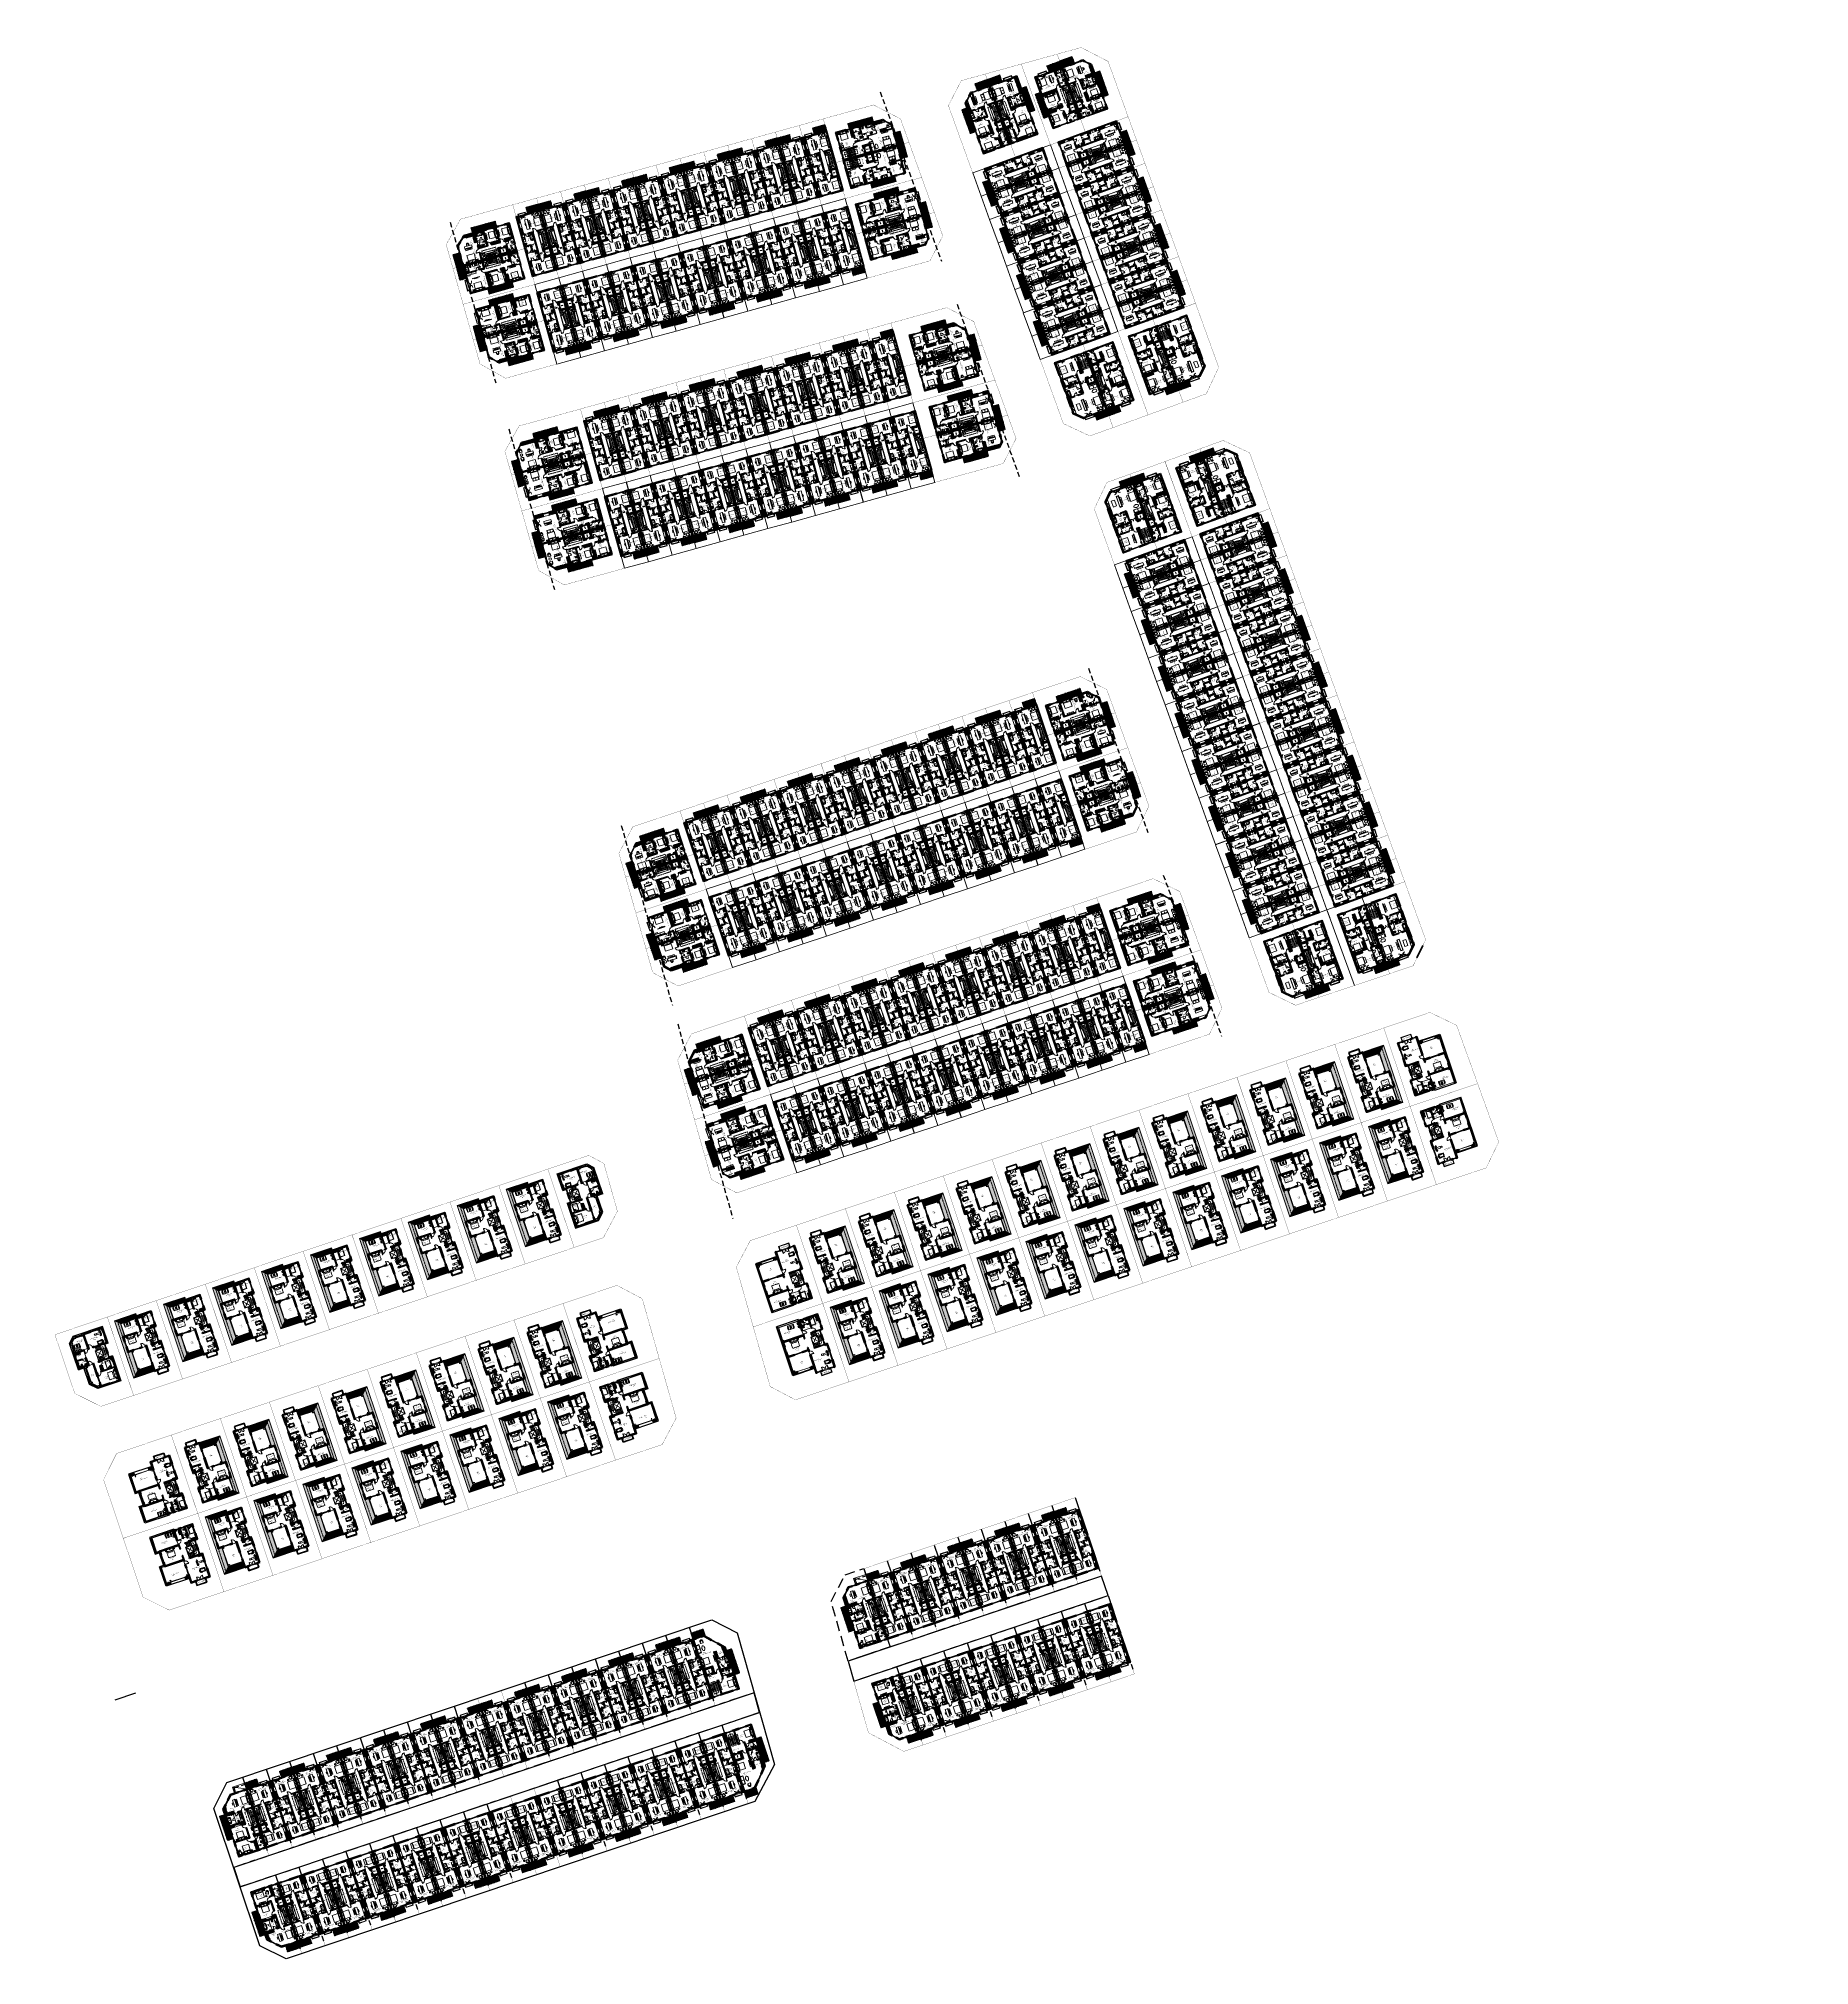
# Model space of a CAD drawing. Header units: metres. Extents: x 568332 to 569219, y 2065964 to 2066430.
# Drawn here: x 568332.3 to 568761.1, y 2065963.6 to 2066429.9 of the extents above; entities outside this region: 1.
import ezdxf

# ---------------------------------------------------------------- set-up
doc = ezdxf.new("R2010")
doc.units = ezdxf.units.M
for name, pattern in [('$AUDIT_BAD_LTYPE2', [0]), ('ACAD_ISO07W100', [3, 0, -3]), ('CENTER', [2, 1.25, -0.25, 0.25, -0.25]), ('DASHDOT2', [0.5, 0.25, -0.125, 0, -0.125]), ('DASHED', [0.75, 0.5, -0.25]), ('HIDDEN', [0.375, 0.25, -0.125]), ('HIDDEN2', [0.1875, 0.125, -0.0625]), ('X-5M-G-MB PHONGNGU$0$HIDDEN2', [0.1875, 0.125, -0.0625]), ('xref-thap C (mb tang 32-2)$0$HIDDEN', [0.375, 0.25, -0.125]), ('Xref-VCMT-BT3 - tuong bao$0$HIDDEN', [0.375, 0.25, -0.125])]:
    doc.linetypes.add(name, pattern=pattern)
doc.layers.get('0').update_dxf_attribs({"linetype": 'CONTINUOUS'})
doc.layers.get('DEFPOINTS').update_dxf_attribs({"linetype": 'CONTINUOUS'})
for name, color, linetype, lineweight in [('-CENTER', 143, 'CENTER', 13), ('-CONCRETE', 1, 'CONTINUOUS', 35), ('-DIM', 9, 'CONTINUOUS', 13), ('-DOOR', 137, 'CONTINUOUS', 9), ('-FURNITURE', 46, 'CONTINUOUS', 9), ('-HATCH', 8, 'CONTINUOUS', 5), ('-HIDE', 3, 'HIDDEN', 13), ('-KH', 143, 'CONTINUOUS', 13), ('-LINE1', 7, 'CONTINUOUS', 18), ('-LINE2', 252, 'CONTINUOUS', 9), ('-RANH GIOI KHU DAT', 12, 'CENTER', 18), ('-STEEL1', 1, 'CONTINUOUS', 35), ('-TEXT', 7, 'CONTINUOUS', 15), ('-WALL', 4, 'CONTINUOUS', 35), ('A-Cay', 75, 'CONTINUOUS', 5), ('A-NET THAY', 125, 'CONTINUOUS', 18), ('A72', 9, 'CONTINUOUS', 5), ('Bighome_khuat', 251, 'DASHED', 5), ('TEXT25', 2, 'CONTINUOUS', 13)]:
    doc.layers.add(name, color=color, linetype=linetype, lineweight=lineweight)
for name, color, linetype in [('-RANH GIOI LO DAT', 12, 'CONTINUOUS'), ('1-NETMANH', 8, 'CONTINUOUS'), ('12. NET DIM', 252, 'CONTINUOUS'), ('13. NET HATCH', 252, 'CONTINUOUS'), ('A-Dot_Line', 255, 'ACAD_ISO07W100'), ('A-Flor-Hral', 242, 'CONTINUOUS'), ('APOLIC', 7, 'CONTINUOUS'), ('ChiaLo', 128, 'CENTER'), ('LogDg', 7, 'CONTINUOUS'), ('LoLK', 6, 'CONTINUOUS'), ('RANHGIOI', 2, 'HIDDEN'), ('SOLO', 7, 'CONTINUOUS'), ('thuadat', 6, 'CONTINUOUS'), ('TIMDUONG', 1, 'CONTINUOUS'), ('ViaHeS', 32, 'CONTINUOUS')]:
    doc.layers.add(name, color=color, linetype=linetype)
doc.styles.add('1', font='arial.ttf')
doc.styles.add('KTHUOC', font='', dxfattribs={"width": 0.8})
doc.styles.add('SVN_AVO_thuong', font='')
doc.styles.add('T1', font='', dxfattribs={"height": 200})
doc.styles.add('vnavanth', font='', dxfattribs={"width": 0.8})
doc.styles.get('KTHUOC').set_extended_font_data('.VnArial NarrowH')
doc.styles.get('SVN_AVO_thuong').set_extended_font_data('SVN-Avo')
doc.styles.get('T1').set_extended_font_data('VNgeometric Light')
doc.styles.get('vnavanth').set_extended_font_data('.VnAvantH')
doc.dimstyles.new('tien', dxfattribs={"dimscale": 0, "dimtxt": 1.5, "dimasz": 0.75, "dimexe": 0.45, "dimexo": 0, "dimgap": 0.25, "dimtad": 1, "dimzin": 1, "dimtxsty": 'KTHUOC', "dimblk1": 'ARCHTICK', "dimblk2": 'ARCHTICK', "dimsah": 1, "dimcen": 1, "dimdle": 0.45, "dimclrd": 37, "dimclre": 37, "dimclrt": 7, "dimaunit": 1, "dimadec": 0, "dimazin": 0, "dimtfac": 1, "dimtix": 1, "dimtofl": 0, "dimtmove": 2, "dimatfit": 3, "dimldrblk": 'ARCHTICK', "dimfxl": 1, "dimtfill": 1, "dimtolj": 1, "dimtzin": 1, "dimarcsym": 0})
pattern_1 = [(0, (-39697.03, -3e-07), (75, 150), [120, -30, 120, -30]), (90, (-39712.03, 15), (-75, 150), [135, -165]), (45, (-39727.03, -3e-07), (75, 150), [21.213203, -403.050865]), (135, (-39697.03, -3e-07), (-75, 150), [21.213203, -403.050865])]
pattern_2 = [(270, (-39787.03, -90), (150, -75), [120, -30, 120, -30]), (0, (-39772.03, -75), (150, 75), [135, -165]), (315, (-39787.03, -60), (150, -75), [21.213203, -403.050865]), (45, (-39787.03, -90), (150, 75), [21.213203, -403.050865])]
pattern_3 = [(90, (-38257.46, 89.8), (-150, 75), [120, -30, 120, -30]), (180, (-38272.46, 74.8), (-150, -75), [135, -165]), (135, (-38257.46, 59.8), (-150, 75), [21.213203, -403.050865]), (225, (-38257.46, 89.8), (-150, -75), [21.213203, -403.050865])]
pattern_4 = [(0, (-38167.46, -0.2), (75, 150), [120, -30, 120, -30]), (90, (-38182.46, 14.8), (-75, 150), [135, -165]), (45, (-38197.46, -0.2), (75, 150), [21.213203, -403.050865]), (135, (-38167.46, -0.2), (-75, 150), [21.213203, -403.050865])]
pattern_5 = [(90, (-46995.296, 1e-06), (-35.355339, 35.355339), [9.375, -61.335678]), (45, (-46995.296, 1e-06), (-35.355339, 35.355339), [9.375, -40.625]), (135, (-46995.296, 1e-06), (-35.355339, -35.355339), [9.375, -40.625])]
pattern_6 = [(108.5515, (568444.34319, 2066103.801837), (-0.044766753, 0.0222696615), [0.009375, -0.061335678]), (63.5515, (568444.34319, 2066103.801837), (-0.044766753, 0.022269661), [0.009375, -0.040625]), (153.5515, (568444.34319, 2066103.801837), (-0.022269661, -0.044766753), [0.009375, -0.040625])]
pattern_7 = [(288.551512, (568742.157397, 2066191.416666), (0.044766758, -0.0222696516), [0.009375, -0.061335678]), (243.551512, (568742.157397, 2066191.416666), (0.044766758, -0.022269652), [0.009375, -0.040625]), (333.551512, (568742.157397, 2066191.416666), (0.022269652, 0.044766758), [0.009375, -0.040625])]
pattern_8 = [(108.5515, (568302.13748, 2066056.0783), (-0.044766753, 0.0222696614), [0.009375, -0.061335678]), (63.5515, (568302.13748, 2066056.0783), (-0.044766753, 0.022269661), [0.009375, -0.040625]), (153.5515, (568302.13748, 2066056.0783), (-0.022269661, -0.044766753), [0.009375, -0.040625])]

# ---------------------------------------------------------------- blocks, each defined once
blk = doc.blocks.new('*U187')
at = {"linetype": 'X-5M-G-MB PHONGNGU$0$HIDDEN2'}
for points in [[(0, 600), (0, 0), (1636, 0), (1636, 600)], [(1616, 580), (1616, 20), (20, 20), (20, 580)], [(1616, 287), (1616, 313), (20, 313), (20, 287)], [(114, 319), (109, 319), (109, 280), (114, 280)], [(228, 319), (223, 319), (223, 280), (228, 280)], [(342, 319), (337, 319), (337, 280), (342, 280)], [(456, 319), (451, 319), (451, 280), (456, 280)], [(570, 319), (565, 319), (565, 280), (570, 280)], [(684, 319), (679, 319), (679, 280), (684, 280)], [(798, 319), (793, 319), (793, 280), (798, 280)], [(912, 319), (907, 319), (907, 280), (912, 280)], [(1026, 319), (1021, 319), (1021, 280), (1026, 280)], [(1140, 319), (1135, 319), (1135, 280), (1140, 280)], [(1254, 319), (1249, 319), (1249, 280), (1254, 280)], [(1368, 319), (1363, 319), (1363, 280), (1368, 280)], [(1482, 319), (1477, 319), (1477, 280), (1482, 280)], [(1596, 319), (1591, 319), (1591, 280), (1596, 280)]]:
    blk.add_lwpolyline(points, close=True, dxfattribs=at)
for points in [[(122, 313), (122, 515), (100, 515), (100, 313)], [(100, 287), (100, 92), (122, 92), (122, 287)], [(236, 313), (236, 515), (214, 515), (214, 313)], [(214, 287), (214, 92), (236, 92), (236, 287)], [(350, 313), (350, 515), (328, 515), (328, 313)], [(328, 287), (328, 92), (350, 92), (350, 287)], [(464, 313), (464, 515), (442, 515), (442, 313)], [(442, 287), (442, 92), (464, 92), (464, 287)], [(578, 313), (578, 515), (556, 515), (556, 313)], [(556, 287), (556, 92), (578, 92), (578, 287)], [(692, 313), (692, 515), (670, 515), (670, 313)], [(670, 287), (670, 92), (692, 92), (692, 287)], [(806, 313), (806, 515), (784, 515), (784, 313)], [(784, 287), (784, 92), (806, 92), (806, 287)], [(920, 313), (920, 515), (898, 515), (898, 313)], [(898, 287), (898, 92), (920, 92), (920, 287)], [(1034, 313), (1034, 515), (1012, 515), (1012, 313)], [(1012, 287), (1012, 92), (1034, 92), (1034, 287)], [(1148, 313), (1148, 515), (1126, 515), (1126, 313)], [(1126, 287), (1126, 92), (1148, 92), (1148, 287)], [(1262, 313), (1262, 515), (1240, 515), (1240, 313)], [(1240, 287), (1240, 92), (1262, 92), (1262, 287)], [(1376, 313), (1376, 515), (1354, 515), (1354, 313)], [(1354, 287), (1354, 92), (1376, 92), (1376, 287)], [(1490, 313), (1490, 515), (1468, 515), (1468, 313)], [(1468, 287), (1468, 92), (1490, 92), (1490, 287)], [(1604, 313), (1604, 515), (1582, 515), (1582, 313)], [(1582, 287), (1582, 92), (1604, 92), (1604, 287)]]:
    blk.add_lwpolyline(points, dxfattribs=at)
blk = doc.blocks.new('*U189')
at = {"linetype": 'X-5M-G-MB PHONGNGU$0$HIDDEN2'}
for points in [[(0, 600), (0, 0), (1636, 0), (1636, 600)], [(1616, 580), (1616, 20), (20, 20), (20, 580)], [(1616, 287), (1616, 313), (20, 313), (20, 287)], [(114, 319), (109, 319), (109, 280), (114, 280)], [(228, 319), (223, 319), (223, 280), (228, 280)], [(342, 319), (337, 319), (337, 280), (342, 280)], [(456, 319), (451, 319), (451, 280), (456, 280)], [(570, 319), (565, 319), (565, 280), (570, 280)], [(684, 319), (679, 319), (679, 280), (684, 280)], [(798, 319), (793, 319), (793, 280), (798, 280)], [(912, 319), (907, 319), (907, 280), (912, 280)], [(1026, 319), (1021, 319), (1021, 280), (1026, 280)], [(1140, 319), (1135, 319), (1135, 280), (1140, 280)], [(1254, 319), (1249, 319), (1249, 280), (1254, 280)], [(1368, 319), (1363, 319), (1363, 280), (1368, 280)], [(1482, 319), (1477, 319), (1477, 280), (1482, 280)], [(1596, 319), (1591, 319), (1591, 280), (1596, 280)]]:
    blk.add_lwpolyline(points, close=True, dxfattribs=at)
for points in [[(122, 313), (122, 515), (100, 515), (100, 313)], [(100, 287), (100, 92), (122, 92), (122, 287)], [(236, 313), (236, 515), (214, 515), (214, 313)], [(214, 287), (214, 92), (236, 92), (236, 287)], [(350, 313), (350, 515), (328, 515), (328, 313)], [(328, 287), (328, 92), (350, 92), (350, 287)], [(464, 313), (464, 515), (442, 515), (442, 313)], [(442, 287), (442, 92), (464, 92), (464, 287)], [(578, 313), (578, 515), (556, 515), (556, 313)], [(556, 287), (556, 92), (578, 92), (578, 287)], [(692, 313), (692, 515), (670, 515), (670, 313)], [(670, 287), (670, 92), (692, 92), (692, 287)], [(806, 313), (806, 515), (784, 515), (784, 313)], [(784, 287), (784, 92), (806, 92), (806, 287)], [(920, 313), (920, 515), (898, 515), (898, 313)], [(898, 287), (898, 92), (920, 92), (920, 287)], [(1034, 313), (1034, 515), (1012, 515), (1012, 313)], [(1012, 287), (1012, 92), (1034, 92), (1034, 287)], [(1148, 313), (1148, 515), (1126, 515), (1126, 313)], [(1126, 287), (1126, 92), (1148, 92), (1148, 287)], [(1262, 313), (1262, 515), (1240, 515), (1240, 313)], [(1240, 287), (1240, 92), (1262, 92), (1262, 287)], [(1376, 313), (1376, 515), (1354, 515), (1354, 313)], [(1354, 287), (1354, 92), (1376, 92), (1376, 287)], [(1490, 313), (1490, 515), (1468, 515), (1468, 313)], [(1468, 287), (1468, 92), (1490, 92), (1490, 287)], [(1604, 313), (1604, 515), (1582, 515), (1582, 313)], [(1582, 287), (1582, 92), (1604, 92), (1604, 287)]]:
    blk.add_lwpolyline(points, dxfattribs=at)
blk = doc.blocks.new('1800X2000')
at = {"layer": '-FURNITURE'}
blk.add_line((325497, 17765), (325497, 19565), dxfattribs=at)
for points in [[(323997, 19565), (325997, 19565), (325997, 17765), (323997, 17765)], [(325613, 19391), (325919, 19391), (325919, 18691), (325613, 18691)], [(325613, 18630), (325919, 18630), (325919, 17947), (325613, 17947)]]:
    blk.add_lwpolyline(points, close=True, dxfattribs=at)
blk = doc.blocks.new('A$C18091ED7')
for p, q in [((-83, -267), (-83, -300)), ((-83, -278), (-83, -288)), ((-61, -290), (-83, -290)), ((-63, -265), (-81, -265)), ((-61, -267), (-61, -300)), ((0, -42), (0, 0)), ((61, -267), (61, -300)), ((61, -290), (83, -290)), ((63, -265), (81, -265)), ((83, -267), (83, -300)), ((83, -278), (83, -288)), ((146, -27), (179, -27)), ((146, -27), (146, -30)), ((146, -30), (166, -30)), ((153, -37), (146, -30)), ((152, 0), (152, -27)), ((152, 0), (179, 0)), ((153, -37), (166, -37)), ((153, -40), (153, -37)), ((153, -40), (178, -40)), ((153, -40), (178, -40)), ((153, -40), (153, -42)), ((165, -262), (165, -290)), ((185, -30), (166, -30)), ((178, -37), (166, -37)), ((168, -260), (228, -260)), ((168, -292), (207, -292)), ((185, -30), (178, -37)), ((178, -37), (178, -40)), ((178, -40), (178, -42)), ((179, 0), (179, -27)), ((179, -27), (185, -27)), ((185, -27), (185, -30)), ((231, -274), (231, -262))]:
    blk.add_line(p, q)
for points in [[(230, -219, -0.1374074), (225, -235), (222, -241, -0.2360805), (198, -255, -0.0519608), (-198, -255, -0.2360805), (-222, -241), (-225, -235, -0.1374074), (-230, -219), (-230, -72, -0.1989124), (-226, -63), (-209, -46, -0.1989124), (-200, -42), (0, -42), (200, -42, -0.1989124), (209, -46), (226, -63, -0.1989124), (230, -72)], [(144, -619, -0.2124048), (26, -734, -0.0276853), (-1, -739, -0.0222792), (-26, -734, -0.2124048), (-144, -619, -0.1427957), (-167, -428, -0.0930051), (-128, -309, -0.2564387), (-111, -300), (0, -300), (111, -300, -0.2564387), (128, -309, -0.0930051), (167, -428, -0.1427957)]]:
    blk.add_lwpolyline(points, format="xyb", close=True)
at = {"linetype": 'xref-thap C (mb tang 32-2)$0$HIDDEN', "ltscale": 100}
blk.add_lwpolyline([(61, -669, -0.1990312), (0, -699, -0.1990312), (-61, -669, -0.218924), (-132, -478, -0.1537915), (-112, -404, -0.2367012), (0, -348, -0.2367012), (112, -404, -0.1537915), (132, -478, -0.218924)], format="xyb", close=True, dxfattribs=at)
blk.add_circle((166, -78), 13.9)
for centre, radius, start, end in [((-81, -267), 1.98, 90, 180), ((-63, -267), 1.98, 0, 90), ((63, -267), 1.98, 90, 180), ((81, -267), 1.98, 0, 90), ((168, -262), 2.47, 90, 180), ((168, -290), 2.47, 180, 270), ((207, -277), 15.5, 270, 306.46585), ((168, -225), 80.1, 306.46585, 320.31229), ((228, -274), 2.47, 320.31229, 0)]:
    blk.add_arc(centre, radius, start, end)
for points in [[(-156, -259), (-157, -267), (-164, -328), (-169, -385), (-184, -528), (-136, -679), (-50, -735), (-20, -741), (0, -744)], [(156, -259), (157, -267), (164, -328), (169, -385), (184, -528), (136, -679), (50, -735), (20, -741), (0, -744)]]:
    blk.add_open_spline(points, degree=3, knots=[130.6139379, 130.6139379, 130.6139379, 130.6139379, 152.8521091, 311.1293508, 417.7039512, 561.3833928, 697.6926318, 710.8122623, 710.8122623, 710.8122623, 710.8122623])
blk = doc.blocks.new('shower')
for points in [[(180929, -32327), (180902, -32327), (180902, -32316), (180929, -32316)], [(180919, -32316), (180912, -32316), (180912, -32147), (180919, -32147)]]:
    blk.add_lwpolyline(points, close=True)
for radius, start, end in [(72, 272.79067, 267.20933), (8.35, 294.83554, 245.16446)]:
    blk.add_arc((180916, -32147), radius, start, end)
blk = doc.blocks.new('Sink_Cicle')
blk.add_lwpolyline([(17, -50), (-17, -50), (-18, -252), (17, -252)], close=True)
blk.add_circle((0, -300), 17.5)
at = {"layer": 'DEFPOINTS'}
blk.add_line((0, -100), (0, 0), dxfattribs=at)
blk.add_wipeout([(17, -50), (-17, -50), (-18, -252), (17, -252)])
at = {"layer": '-FURNITURE', "linetype": 'Continuous'}
blk.add_ellipse((0, -300), major_axis=(-325, 0), ratio=0.5846154, dxfattribs=at)
blk.add_line((-18, -237), (17, -237))
blk = doc.blocks.new('*U185')
at = {"ltscale": 300}
blk.add_lwpolyline([(0, 0), (1500, 0), (1500, -600), (0, -600)], close=True, dxfattribs=at)
blk.add_wipeout([(0, 0), (1500, 0), (1500, -600), (0, -600)], dxfattribs=at)
blk.add_blockref('Sink_Cicle', (750, 0), dxfattribs=at)
blk = doc.blocks.new('XR.MB.LM123$0$tvi 1')
blk.add_lwpolyline([(29, 0), (29, -1000), (0, -1000), (0, 0)], close=True)
for points in [[(-24, -236), (-39, -252)], [(0, -285), (-39, -252)], [(0, -715), (-39, -748)], [(-24, -764), (-39, -748)], [(0, -256), (-24, -236)], [(0, -744), (-24, -764)], [(29, -50), (52, -81)], [(29, -950), (52, -919)], [(70, -315), (111, -350), (111, -650), (70, -685)], [(89, -446), (89, -360), (71, -345)], [(89, -554), (89, -640), (71, -655)], [(89, -446), (73, -446)], [(89, -554), (73, -554)]]:
    blk.add_lwpolyline(points)
blk.add_arc((-4025, -500), 4099, 354.13109, 5.86891)
blk = doc.blocks.new('A$C7D524948')
at = {"layer": '-FURNITURE'}
for points in [[(-343, 328, 0.0226714), (-350, 124, 0.0121216), (-346, 57, 0.4055082), (-279, 0), (0, 0)], [(0, 825, 0.0237493), (-77, 820, 0.1110396), (-175, 786, 0.0851682), (-235, 733, 0.0885501), (-282, 649, 0.0279064), (-316, 526, 0.0283416), (-340, 373, 0.0471199), (-341, 283, 0.5135275), (-285, 300, 0.0595776), (-243, 414, -0.0344651), (-213, 507, -0.0592767), (-183, 564, -0.1661461), (-133, 600, -0.0525641), (-76, 612, -0.028554), (0, 615, -3.5433352)], [(-1, 774, 0.1055838), (-138, 751, 0.0839758), (-176, 728, 0.149302), (-241, 626, 0.0249085), (-289, 424, 0.0264389), (-307, 278, -0.8863331)], [(-1, 774, -0.1055838), (137, 751, -0.0839758), (175, 728, -0.149302), (240, 626, -0.0249085), (288, 424, -0.0264389), (305, 278, 0.8863331)], [(0, 825, -0.0237493), (77, 820, -0.1110396), (175, 786, -0.0851682), (235, 733, -0.0885501), (282, 649, -0.0279064), (316, 526, -0.0283416), (340, 373, -0.0471199), (341, 283, -0.5135275), (285, 300, -0.0595776), (243, 414, 0.0344651), (213, 507, 0.0592767), (183, 564, 0.1661461), (133, 600, 0.0525641), (76, 612, 0.028554), (0, 615, 3.5433352)], [(343, 328, -0.0226714), (350, 124, -0.0121216), (346, 57, -0.4055082), (279, 0), (0, 0)]]:
    blk.add_lwpolyline(points, format="xyb", dxfattribs=at)
blk = doc.blocks.new('A$C52EE6B0C')
for p, q in [((-17, 16), (17, 16)), ((-17, -16), (17, -16))]:
    blk.add_line(p, q)
for radius in [1.2, 1.06]:
    blk.add_circle((0, 0), radius)
for centre, radius, start, end in [((-17, 0), 15.7, 90, 180.006), ((-17, 0), 15, 114.0143, 180.0588), ((-17, 0), 14.9, 89.8926, 114.0143), ((-7, 0), 12.2, 113.3669, 178.172), ((-18, -22), 37.3, 80.3254, 88.5595), ((-18, -16), 31.4, 80.9553, 88.8517), ((3, 116), 103, 260.8064, 264.3565), ((10, 159), 145, 261.3218, 262.6566), ((-5, -2), 14.7, 98.5198, 117.8513), ((-1, 77), 62.8, 262.9723, 270.8035), ((0, -37), 49.5, 89.6984, 98.5198), ((0, 89), 75.8, 265.3361, 270.3355), ((1, 77), 62.8, 269.1965, 277.0277), ((1, 84), 70.9, 269.5363, 275.751), ((0, -37), 49.5, 81.4802, 90.3016), ((-18, 227), 215, 276.9922, 278.5968), ((5, -2), 14.7, 62.1487, 81.4802), ((-10, 159), 145, 277.3434, 278.6782), ((18, -22), 37.3, 91.4405, 99.6746), ((7, 0), 12.2, 1.828, 66.6331), ((17, -11), 26, 90.5716, 98.5262), ((17, 0), 15.7, 359.994, 90), ((17, 1), 14.4, 65.524, 90.5716), ((17, 0), 15.2, 0.4019, 65.524), ((1, 0), 27.1, 359.8448, 5.6776), ((28, 3), 0.286, 160.8079, 185.6776), ((28, 3), 0.123, 123.4741, 160.8079), ((28, 3), 0.0732, 85.7912, 123.4741), ((28, 3), 0.109, 39.0943, 85.7912), ((28, 3), 0.275, 4.9413, 41.0024), ((2, 0), 26.6, 359.8607, 5.8154), ((-17, 0), 15.7, 179.994, 270), ((-17, 0), 15, 179.9411, 245.9857), ((-17, 0), 14.9, 245.9857, 270.1074), ((-7, 0), 12.2, 181.828, 246.6331), ((-18, 22), 37.3, 271.4405, 279.6746), ((-18, 16), 31.4, 271.1483, 279.0447), ((3, -116), 103, 95.6435, 99.1936), ((-5, 2), 14.7, 242.1487, 261.4802), ((10, -159), 145, 97.3434, 98.6782), ((-1, -77), 62.8, 89.1965, 97.0277), ((0, 37), 49.5, 261.4802, 270.3016), ((0, -89), 75.8, 89.6645, 94.6639), ((0, 37), 49.5, 269.6984, 278.5198), ((1, -77), 62.8, 82.9723, 90.8035), ((1, -84), 70.9, 84.249, 90.4637), ((5, 2), 14.7, 278.5198, 297.8513), ((-18, -227), 215, 81.4032, 83.0078), ((-10, -159), 145, 81.3218, 82.6566), ((7, 0), 12.2, 293.3669, 358.172), ((18, 22), 37.3, 260.3254, 268.5595), ((17, 11), 26, 261.4738, 269.4284), ((17, 0), 15.7, 270, 0.006), ((17, -1), 14.4, 269.4284, 294.476), ((17, 0), 15.2, 294.476, 359.5981), ((1, 0), 27.1, 354.3224, 0.1552), ((2, 0), 26.6, 354.1846, 0.1393), ((28, -3), 0.286, 174.3224, 199.1921), ((28, -3), 0.123, 199.1921, 236.5259), ((28, -3), 0.0732, 236.5259, 274.2088), ((28, -3), 0.109, 274.2088, 320.9057), ((28, -3), 0.275, 318.9976, 355.0587)]:
    blk.add_arc(centre, radius, start, end)
at = {"layer": 'DEFPOINTS'}
for tag in ['MODELNUMBER', 'TRADENAME', 'PRODUCT', 'MATERIAL']:
    blk.add_attdef(tag, (0, 0), '', height=0.001, dxfattribs=at)
blk = doc.blocks.new('tbl1')
at = {"layer": '-FURNITURE'}
for points in [[(-202, -20), (-202, 20), (-199, 20), (-200, 0), (-199, -20)], [(-20, 199), (-20, 202), (20, 202), (20, 199), (0, 200)], [(202, -20), (199, -20), (200, 0), (200, 20), (202, 20)], [(20, -202), (-20, -202), (-20, -199), (0, -200), (20, -199)]]:
    blk.add_hatch(color=256, dxfattribs=at).paths.add_polyline_path(points, flags=0)
at = {"layer": '-FURNITURE', "flags": 128}
for points in [[(-202, 0), (-202, 20), (-199, 20)], [(-20, 199), (-20, 202), (0, 202), (20, 202), (20, 199)], [(202, 0), (202, 20), (199, 20)], [(-20, -199), (-20, -202), (0, -202), (20, -202), (20, -199)]]:
    blk.add_lwpolyline(points, dxfattribs=at)
for points in [[(-193, -15), (-193, 15), (-163, 5), (-163, 0), (-163, -5)], [(15, 193), (-15, 193), (-5, 163), (0, 163), (5, 163)], [(193, -15), (193, 15), (163, 5), (163, 0), (163, -5)], [(15, -193), (-15, -193), (-5, -163), (0, -163), (5, -163)]]:
    blk.add_lwpolyline(points, close=True, dxfattribs=at)
at = {"layer": '-FURNITURE'}
for radius in [200, 193]:
    blk.add_circle((0, 0), radius, dxfattribs=at)
for start, end in [(90, 270), (270, 90)]:
    blk.add_arc((0, 0), 200, start, end, dxfattribs=at)
blk = doc.blocks.new('*U188')
at = {"linetype": 'X-5M-G-MB PHONGNGU$0$HIDDEN2'}
for points in [[(0, 600), (0, 0), (2098, 0), (2098, 600)], [(2078, 580), (2078, 20), (20, 20), (20, 580)], [(2078, 287), (2078, 313), (20, 313), (20, 287)], [(114, 319), (109, 319), (109, 280), (114, 280)], [(228, 319), (223, 319), (223, 280), (228, 280)], [(342, 319), (337, 319), (337, 280), (342, 280)], [(456, 319), (451, 319), (451, 280), (456, 280)], [(570, 319), (565, 319), (565, 280), (570, 280)], [(684, 319), (679, 319), (679, 280), (684, 280)], [(798, 319), (793, 319), (793, 280), (798, 280)], [(912, 319), (907, 319), (907, 280), (912, 280)], [(1026, 319), (1021, 319), (1021, 280), (1026, 280)], [(1140, 319), (1135, 319), (1135, 280), (1140, 280)], [(1254, 319), (1249, 319), (1249, 280), (1254, 280)], [(1368, 319), (1363, 319), (1363, 280), (1368, 280)], [(1482, 319), (1477, 319), (1477, 280), (1482, 280)], [(1596, 319), (1591, 319), (1591, 280), (1596, 280)], [(1710, 319), (1705, 319), (1705, 280), (1710, 280)], [(1824, 319), (1819, 319), (1819, 280), (1824, 280)], [(1938, 319), (1933, 319), (1933, 280), (1938, 280)], [(2052, 319), (2047, 319), (2047, 280), (2052, 280)]]:
    blk.add_lwpolyline(points, close=True, dxfattribs=at)
for points in [[(122, 313), (122, 515), (100, 515), (100, 313)], [(100, 287), (100, 92), (122, 92), (122, 287)], [(236, 313), (236, 515), (214, 515), (214, 313)], [(214, 287), (214, 92), (236, 92), (236, 287)], [(350, 313), (350, 515), (328, 515), (328, 313)], [(328, 287), (328, 92), (350, 92), (350, 287)], [(464, 313), (464, 515), (442, 515), (442, 313)], [(442, 287), (442, 92), (464, 92), (464, 287)], [(578, 313), (578, 515), (556, 515), (556, 313)], [(556, 287), (556, 92), (578, 92), (578, 287)], [(692, 313), (692, 515), (670, 515), (670, 313)], [(670, 287), (670, 92), (692, 92), (692, 287)], [(806, 313), (806, 515), (784, 515), (784, 313)], [(784, 287), (784, 92), (806, 92), (806, 287)], [(920, 313), (920, 515), (898, 515), (898, 313)], [(898, 287), (898, 92), (920, 92), (920, 287)], [(1034, 313), (1034, 515), (1012, 515), (1012, 313)], [(1012, 287), (1012, 92), (1034, 92), (1034, 287)], [(1148, 313), (1148, 515), (1126, 515), (1126, 313)], [(1126, 287), (1126, 92), (1148, 92), (1148, 287)], [(1262, 313), (1262, 515), (1240, 515), (1240, 313)], [(1240, 287), (1240, 92), (1262, 92), (1262, 287)], [(1376, 313), (1376, 515), (1354, 515), (1354, 313)], [(1354, 287), (1354, 92), (1376, 92), (1376, 287)], [(1490, 313), (1490, 515), (1468, 515), (1468, 313)], [(1468, 287), (1468, 92), (1490, 92), (1490, 287)], [(1604, 313), (1604, 515), (1582, 515), (1582, 313)], [(1582, 287), (1582, 92), (1604, 92), (1604, 287)], [(1718, 313), (1718, 515), (1696, 515), (1696, 313)], [(1696, 287), (1696, 92), (1718, 92), (1718, 287)], [(1832, 313), (1832, 515), (1810, 515), (1810, 313)], [(1810, 287), (1810, 92), (1832, 92), (1832, 287)], [(1946, 313), (1946, 515), (1924, 515), (1924, 313)], [(1924, 287), (1924, 92), (1946, 92), (1946, 287)], [(2060, 313), (2060, 515), (2038, 515), (2038, 313)], [(2038, 287), (2038, 92), (2060, 92), (2060, 287)]]:
    blk.add_lwpolyline(points, dxfattribs=at)
blk = doc.blocks.new('12PLMP12')
at = {"color": 0, "linetype": 'ByBlock'}
for p, q in [((-1.25, 0), (-3.75, 0)), ((0, 1.25), (0, 3.75)), ((1.25, 0), (3.75, 0)), ((0, -1.25), (0, -3.75))]:
    blk.add_line(p, q, dxfattribs=at)
for radius in [8.5, 3.75, 1.25]:
    blk.add_circle((0, 0), radius, dxfattribs=at)
blk = doc.blocks.new('X-5M-G-MB PHONGNGU$0$A$C25DB0C3F')
at = {"elevation": 0}
for points in [[(0, 438), (197, 438), (197, 0), (0, 0)], [(197, 438), (197, 0), (0, 0), (0, 438)]]:
    blk.add_lwpolyline(points, close=True, dxfattribs=at)
at = {"elevation": 0, "flags": 128}
blk.add_lwpolyline([(44, 438), (44, 0)], dxfattribs=at)
blk = doc.blocks.new('G1600')
for p, q in [((137385, -213234), (137070, -213234)), ((137228, -213392), (137228, -213077)), ((137477, -212827), (139077, -212827)), ((139169, -213234), (139484, -213234)), ((139326, -213392), (139326, -213077))]:
    blk.add_line(p, q)
for points in [[(136977, -213484), (136977, -212984), (137477, -212984), (137477, -213484)], [(137617, -213375), (137617, -212999), (138235, -212999), (138235, -213375)], [(138937, -213375), (138937, -212999), (138320, -212999), (138320, -213375)], [(139577, -213484), (139577, -212984), (139077, -212984), (139077, -213484)]]:
    blk.add_lwpolyline(points, close=True)
blk.add_lwpolyline([(137477, -213484), (137477, -211484), (139077, -211484), (139077, -213484), (137477, -213484)])
for centre, radius in [((137228, -213234), 157), ((137228, -213234), 82.4), ((139326, -213234), 157), ((139326, -213234), 82.4)]:
    blk.add_circle(centre, radius)
blk = doc.blocks.new('X-5M-DH-2-CORE$0$A$C75E80C28')
at = {"layer": '-LINE2', "linetype": 'Continuous', "ltscale": 2}
for p, q in [((840, -1305), (-840, -1305)), ((-840, -1365), (-840, -1305)), ((840, -1365), (-840, -1365)), ((840, -1395), (-840, -1395)), ((-840, -1395), (-840, -1455)), ((-840, -1455), (-435, -1455)), ((-731, -149), (731, -149)), ((-731, -1305), (-731, -149)), ((-700, -179), (700, -179)), ((-700, -1225), (-700, -179)), ((-700, -1225), (-400, -1225)), ((-557, -112), (-560, -112)), ((-510, -22), (-510, -51)), ((-507, -22), (-510, -22)), ((-510, -109), (-510, -79)), ((-507, -22), (-507, -51)), ((-507, -109), (-507, -79)), ((-456, -57), (-501, -57)), ((-456, -60), (-501, -60)), ((-456, -70), (-501, -70)), ((-456, -73), (-501, -73)), ((-453, -63), (-453, -67)), ((-450, -63), (-450, -67)), ((-435, -1450), (-435, -1460)), ((-435, -1450), (-400, -1450)), ((-435, -1460), (-425, -1460)), ((-435, -1490), (-435, -1500)), ((-435, -1490), (-425, -1490)), ((-435, -1500), (-400, -1500)), ((-433, -1452), (-433, -1458)), ((-433, -1452), (-402, -1452)), ((-433, -1458), (-425, -1458)), ((-433, -1492), (-433, -1498)), ((-433, -1492), (-425, -1492)), ((-433, -1498), (-402, -1498)), ((430, -1406), (-430, -1406)), ((-430, -1406), (-430, -1446)), ((430, -1446), (-430, -1446)), ((425, -1309), (-425, -1309)), ((-425, -1343), (-425, -1309)), ((425, -1343), (-425, -1343)), ((-425, -1458), (-425, -1460)), ((-425, -1490), (-425, -1492)), ((-402, -1452), (-402, -1498)), ((-400, -1305), (-400, -1225)), ((400, -1450), (-400, -1450)), ((-400, -1450), (-400, -1500)), ((0, -1309), (0, -1343)), ((0, -1406), (0, -1446)), ((700, -1225), (400, -1225)), ((400, -1305), (400, -1225)), ((400, -1450), (400, -1500)), ((435, -1450), (400, -1450)), ((435, -1500), (400, -1500)), ((402, -1452), (402, -1498)), ((433, -1452), (402, -1452)), ((433, -1498), (402, -1498)), ((425, -1343), (425, -1309)), ((433, -1458), (425, -1458)), ((425, -1458), (425, -1460)), ((435, -1460), (425, -1460)), ((425, -1490), (425, -1492)), ((435, -1490), (425, -1490)), ((433, -1492), (425, -1492)), ((430, -1406), (430, -1446)), ((433, -1452), (433, -1458)), ((433, -1492), (433, -1498)), ((435, -1450), (435, -1460)), ((840, -1455), (435, -1455)), ((435, -1490), (435, -1500)), ((450, -63), (450, -67)), ((453, -63), (453, -67)), ((456, -57), (501, -57)), ((456, -60), (501, -60)), ((456, -70), (501, -70)), ((456, -73), (501, -73)), ((457, -112), (460, -112)), ((507, -22), (510, -22)), ((507, -22), (507, -51)), ((507, -109), (507, -79)), ((510, -22), (510, -51)), ((510, -109), (510, -79)), ((700, -1225), (700, -179)), ((731, -1305), (731, -149)), ((840, -1365), (840, -1305)), ((840, -1395), (840, -1455))]:
    blk.add_line(p, q, dxfattribs=at)
for points in [[(-450, 0), (-450, -130), (450, -130), (450, 0)], [(-200, -29), (200, -29), (200, -101), (-200, -101)], [(-36, -584), (36, -584), (36, -984), (-36, -984)]]:
    blk.add_lwpolyline(points, close=True, dxfattribs=at)
for points in [[(-780, -789), (-751, -789, 0.4142136), (-750, -788), (-750, -784), (-750, -780, 0.4142136), (-751, -779), (-780, -779, -0.2569776), (-784, -782), (-798, -782, -0.4142136), (-801, -779), (-804, -749, 0.4142136), (-807, -746), (-812, -746), (-812, -784), (-812, -821), (-807, -821, 0.4142136), (-804, -818), (-801, -789, -0.4142136), (-798, -786), (-784, -786, -0.2569776), (-780, -789)], [(780, -789), (751, -789, -0.4142136), (750, -788), (750, -784), (750, -780, -0.4142136), (751, -779), (780, -779, 0.2569776), (784, -782), (798, -782, 0.4142136), (801, -779), (804, -749, -0.4142136), (807, -746), (812, -746), (812, -784), (812, -821), (807, -821, -0.4142136), (804, -818), (801, -789, 0.4142136), (798, -786), (784, -786, 0.2569776), (780, -789)]]:
    blk.add_lwpolyline(points, format="xyb", dxfattribs=at)
for centre, radius, start, end in [((-501, -51), 9.4, 180, 270), ((-501, -79), 9.4, 90, 180), ((-501, -51), 6.2, 180, 270), ((-501, -79), 6.2, 90, 180), ((-456, -63), 6.2, 0, 90), ((-456, -63), 3, 0, 90), ((-456, -67), 6.2, 270, 0), ((-456, -67), 3, 270, 0), ((456, -63), 6.2, 90, 180), ((456, -67), 6.2, 180, 270), ((456, -63), 3, 90, 180), ((456, -67), 3, 180, 270), ((501, -51), 6.2, 270, 0), ((501, -51), 9.4, 270, 0), ((501, -79), 9.4, 0, 90), ((501, -79), 6.2, 0, 90)]:
    blk.add_arc(centre, radius, start, end, dxfattribs=at)
blk = doc.blocks.new('A$C5C575821')
at = {"layer": '-CONCRETE'}
h = blk.add_hatch(color=256, dxfattribs=at)
h.dxf.hatch_style = 1
h.paths.add_polyline_path([(0, 200), (0, 0), (200, 0), (200, 200)])
blk.add_lwpolyline([(0, 0), (200, 0), (200, 200), (0, 200)], close=True, dxfattribs=at)
blk = doc.blocks.new('A$C3F71457E')
at = {"layer": '-CONCRETE'}
blk.add_lwpolyline([(0, -100), (0, 400), (-1500, 400), (-1500, -1400), (0, -1400), (0, -900), (200, -900), (200, -1600), (-1700, -1600), (-1700, 600), (200, 600), (200, -100), (0, -100)], dxfattribs=at)
at = {"layer": '-LINE1'}
blk.add_line((0, -900), (0, -100), dxfattribs=at)
at = {"layer": '-WALL'}
for p in [(-1700, 400), (0, 400), (-1700, -1600), (0, -1600)]:
    blk.add_blockref('A$C5C575821', p, dxfattribs=at)
at = {"color": 2, "rotation": 90}
blk.add_blockref('X-5M-DH-2-CORE$0$A$C75E80C28', (-1500, -500), dxfattribs=at)
blk = doc.blocks.new('*U148')
at = {"linetype": '$AUDIT_BAD_LTYPE2'}
for p, q in [((70, 100), (70, 600)), ((90, 600), (90, 100))]:
    blk.add_line(p, q, dxfattribs=at)
for points in [[(0, 0), (50, 0), (50, -40), (60, -40), (60, -100), (0, -100)], [(118, 495), (118, 664), (90, 664), (90, 636), (113, 636), (113, 495)], [(800, 0), (750, 0), (750, -40), (740, -40), (740, -100), (800, -100)]]:
    blk.add_lwpolyline(points, close=True)
for points in [[(50, 600), (90, 600), (90, 700), (50, 700), (50, 600)], [(50, 603), (50, 100)], [(50, 100), (90, 100), (90, 0), (50, 0), (50, 100)]]:
    blk.add_lwpolyline(points)
at = {"linetype": '$AUDIT_BAD_LTYPE2', "ltscale": 0.3}
blk.add_arc((50, 0), 700, 0, 90, dxfattribs=at)
blk = doc.blocks.new('*U149')
at = {"linetype": '$AUDIT_BAD_LTYPE2'}
for p, q in [((70, 100), (70, 700)), ((90, 700), (90, 100))]:
    blk.add_line(p, q, dxfattribs=at)
for points in [[(0, 0), (50, 0), (50, -40), (60, -40), (60, -100), (0, -100)], [(118, 595), (118, 764), (90, 764), (90, 736), (113, 736), (113, 595)], [(900, 0), (850, 0), (850, -40), (840, -40), (840, -100), (900, -100)]]:
    blk.add_lwpolyline(points, close=True)
for points in [[(50, 700), (90, 700), (90, 800), (50, 800), (50, 700)], [(50, 703), (50, 100)], [(50, 100), (90, 100), (90, 0), (50, 0), (50, 100)]]:
    blk.add_lwpolyline(points)
at = {"linetype": '$AUDIT_BAD_LTYPE2', "ltscale": 0.3}
blk.add_arc((50, 0), 800, 0, 90, dxfattribs=at)
blk = doc.blocks.new('*U158')
for points in [[(0, 0), (50, 0), (50, -40), (60, -40), (60, -246), (0, -246)], [(579, 338), (726, 423), (740, 399), (716, 384), (705, 404), (582, 333)], [(1722, 0), (1672, 0), (1672, -40), (1662, -40), (1662, -246), (1722, -246)]]:
    blk.add_lwpolyline(points, close=True)
at = {"ltscale": 0.3}
for points in [[(883, 0, 0.4142136), (50, 833, 0.4142136)], [(883, 0, -0.4142136), (1672, 789, -0.4142136)]]:
    blk.add_lwpolyline(points, format="xyb", dxfattribs=at)
for points in [[(137, 50), (157, 15), (70, -35), (50, 0), (137, 50)], [(687, 368), (137, 50)], [(685, 367), (705, 332), (792, 382), (772, 417), (685, 367)], [(1075, 344), (1055, 310), (969, 360), (989, 394), (1075, 344)], [(1073, 346), (1585, 50)], [(1585, 50), (1565, 15), (1652, -35), (1672, 0), (1585, 50)]]:
    blk.add_lwpolyline(points)
at = {"layer": 'APOLIC', "linetype": '$AUDIT_BAD_LTYPE2'}
for p, q in [((147, 33), (695, 349)), ((705, 332), (157, 15)), ((1055, 310), (1565, 15)), ((1575, 33), (1065, 327))]:
    blk.add_line(p, q, dxfattribs=at)
blk = doc.blocks.new('TRUC M4')
at = {"layer": '-WALL'}
for p in [(-200, 14600), (5600, 14600), (-200, 9000), (5600, 9000), (-200, 4300), (-200, -200), (5600, 4300), (5600, -200)]:
    blk.add_blockref('A$C5C575821', p, dxfattribs=at)
blk = doc.blocks.new('M4- T3')
at = {"layer": '13. NET HATCH'}
h = blk.add_hatch(dxfattribs=at)
h.set_pattern_fill('MAIGO-12', color=256, scale=300, angle=90)
h.set_pattern_definition([(90, (478904.48, 89.8), (-150, 75), [120, -30, 120, -30]), (180, (478889.476, 74.8), (-150, -75), [135, -165]), (135, (478904.476, 59.8), (-150, 75), [21.2132, -403.050865]), (225, (478904.476, 89.8), (-150, -75), [21.2132, -403.050865])])
h.paths.add_polyline_path([(716773, 31541), (719873, 31541), (719873, 30041)])
h = blk.add_hatch(dxfattribs=at)
h.set_pattern_fill('MAIGO-12', color=256, scale=300)
h.set_pattern_definition([(0, (478994.48, -0.2), (75, 150), [120, -30, 120, -30]), (90, (478979.476, 14.8), (-75, 150), [135, -165]), (45, (478964.476, -0.2), (75, 150), [21.2132, -403.050865]), (135, (478994.476, -0.2), (-75, 150), [21.2132, -403.050865])])
edge = h.paths.add_edge_path()
edge.add_line((716773, 30041), (719873, 30041))
edge.add_line((719873, 30041), (716773, 31541))
edge.add_line((716773, 31541), (716773, 30041))
at = {"layer": '-DOOR'}
for p, q in [((717773, 31741), (718973, 31741)), ((717773, 31741), (718972, 31741)), ((717773, 31641), (718973, 31641)), ((717773, 31641), (718972, 31641)), ((717773, 31541), (718973, 31541)), ((717773, 31541), (718972, 31541)), ((718373, 31741), (718373, 31541)), ((720473, 31741), (721873, 31741)), ((720473, 31541), (721873, 31541))]:
    blk.add_line(p, q, dxfattribs=at)
blk.add_lwpolyline([(717623, 46541), (719623, 46541), (719623, 46341), (717623, 46341)], close=True, dxfattribs=at)
blk.add_lwpolyline([(717623, 46441), (719623, 46441)], dxfattribs=at)
at = {"layer": '-FURNITURE', "ltscale": 5}
for p, q in [((720275, 36833), (720275, 36711)), ((720595, 36832), (720595, 36711))]:
    blk.add_line(p, q, dxfattribs=at)
at = {"layer": '-FURNITURE'}
for points in [[(722123, 42941), (722123, 46341), (722673, 46341), (722673, 42941)], [(722673, 36241), (722673, 37940), (722073, 37940), (722073, 36241)], [(716873, 35762), (716873, 34962), (717373, 34962), (717373, 35762)], [(716873, 32662), (716873, 33162), (717373, 33162), (717373, 32662)], [(719873, 33312), (719873, 34812), (720273, 34812), (720273, 33312)], [(722123, 31741), (722123, 36141), (722673, 36141), (722673, 31741)]]:
    blk.add_lwpolyline(points, close=True, dxfattribs=at)
at = {"layer": '-FURNITURE', "ltscale": 5}
for centre, radius, start, end in [((720309, 36833), 34.2, 97.7975, 180.47864), ((720309, 36710), 34.2, 179.46505, 262.14619), ((720430, 35189), 1683, 85.38531, 94.27463), ((720429, 38355), 1683, 265.73815, 274.62744), ((720561, 36832), 34.2, 359.55879, 82.23993), ((720561, 36711), 34.2, 277.70376, 0.3849)]:
    blk.add_arc(centre, radius, start, end, dxfattribs=at)
at = {"layer": '-KH', "linetype": 'HIDDEN2', "ltscale": 5}
blk.add_lwpolyline([(718223, 37241), (718472, 36741), (718223, 36241)], dxfattribs=at)
at = {"layer": '-LINE1', "lineweight": 18}
for p, q in [((717973, 38991), (716973, 38991)), ((717973, 38741), (716973, 38741)), ((717973, 38491), (716973, 38491)), ((717973, 38241), (716973, 38241)), ((717973, 37991), (716973, 37991)), ((717973, 37741), (716973, 37741)), ((717973, 37491), (716973, 37491)), ((717973, 37241), (716973, 36241)), ((717973, 37241), (716973, 37241))]:
    blk.add_line(p, q, dxfattribs=at)
at = {"layer": '-LINE1'}
for p, q in [((717973, 36241), (717973, 37241)), ((718223, 37241), (718223, 36241)), ((718223, 36241), (718223, 37241)), ((718472, 37241), (718472, 36241)), ((718472, 36241), (718472, 37241))]:
    blk.add_line(p, q, dxfattribs=at)
blk.add_lwpolyline([(719873, 30041), (716773, 30041), (716773, 31541), (719873, 31541)], close=True, dxfattribs=at)
for points in [[(716773, 31541), (719873, 31541), (719873, 30041), (716773, 31541)], [(716773, 30041), (719873, 30041), (716773, 31541), (716773, 31541), (716773, 30041)], [(722092, 31541), (722092, 31041), (720252, 31041), (720252, 31541)], [(721992, 31541), (721992, 31141), (720352, 31141), (720352, 31541)]]:
    blk.add_lwpolyline(points, dxfattribs=at)
at = {"layer": '-LINE2', "linetype": 'HIDDEN2', "ltscale": 10}
for p, q in [((720473, 31741), (720633, 32041)), ((720994, 32041), (720633, 32041)), ((721155, 31741), (720994, 32041)), ((721155, 31741), (721315, 32041)), ((721315, 32041), (721712, 32041)), ((721873, 31741), (721712, 32041))]:
    blk.add_line(p, q, dxfattribs=at)
at = {"layer": '-RANH GIOI LO DAT', "linetype": 'HIDDEN', "ltscale": 10, "const_width": 50}
blk.add_lwpolyline([(716773, 48541), (722773, 48541), (722773, 28541), (716773, 28541)], close=True, dxfattribs=at)
at = {"layer": '-WALL'}
for p, q in [((721673, 46541), (722773, 46541)), ((722673, 46341), (721673, 46341)), ((716773, 31541), (716773, 40741)), ((716973, 40741), (716973, 36241)), ((716873, 36141), (718853, 36141)), ((718853, 36141), (716873, 36141)), ((716873, 36141), (716873, 31741)), ((716973, 36241), (718853, 36241)), ((718853, 36241), (718853, 36141)), ((719753, 36141), (719753, 36241)), ((719753, 36241), (719873, 36241)), ((716773, 31541), (717773, 31541)), ((716873, 31741), (717773, 31741)), ((717773, 31741), (717773, 31541)), ((718973, 31741), (718973, 31541)), ((718973, 31741), (720473, 31741)), ((718973, 31541), (720473, 31541)), ((720473, 31741), (720473, 31541)), ((721873, 31741), (721873, 31541)), ((721873, 31741), (722673, 31741)), ((721873, 31541), (721873, 31741)), ((721873, 31541), (722773, 31541))]:
    blk.add_line(p, q, dxfattribs=at)
for points in [[(716773, 42942), (716772, 46541), (717623, 46541), (717623, 46341)], [(717623, 46341), (716873, 46341), (716873, 42942)], [(721673, 46541), (719623, 46541), (719623, 46341), (721673, 46341)], [(718023, 38396), (717546, 38277), (717546, 38175), (717453, 38347), (717453, 38253), (716973, 38133)], [(718023, 38254), (717546, 38135), (717546, 38033), (717453, 38205), (717453, 38111), (716973, 37991)]]:
    blk.add_lwpolyline(points, dxfattribs=at)
at = {"layer": 'DEFPOINTS', "linetype": 'HIDDEN', "ltscale": 5}
blk.add_lwpolyline([(719573, 30341), (716773, 30341), (716773, 31541), (719573, 31541)], close=True, dxfattribs=at)
at = {"layer": '-DIM', "xscale": -1, "rotation": 359.9999999899488}
blk.add_blockref('1800X2000', (1042870, 15397), dxfattribs=at)
at = {"layer": '-DOOR', "rotation": 180}
blk.add_blockref('*U149', (719753, 36141), dxfattribs=at)
at = {"layer": '-DOOR', "xscale": -0.8130081300813009, "yscale": 0.8130081300813009, "zscale": 0.8130081300813009}
blk.add_blockref('*U158', (721873, 31741), dxfattribs=at)
at = {"layer": '-FURNITURE'}
for name, p, rotation in [('A$C18091ED7', (719930, 40891), 89.99999999999999), ('A$C7D524948', (718077, 32487), 124.1219197484613)]:
    blk.add_blockref(name, p, dxfattribs=dict(at, rotation=rotation))
at = {"layer": '-FURNITURE', "xscale": 25.39829667096628, "yscale": 25.39829667096628, "zscale": 25.39829667096628, "rotation": 270}
blk.add_blockref('A$C52EE6B0C', (720468, 37393), dxfattribs=at).add_auto_attribs({'MODELNUMBER': 'K-1800', 'TRADENAME': 'ABRAZO', 'PRODUCT': 'BATH', 'MATERIAL': 'LITHOCAST'})
at = {"layer": '-FURNITURE', "xscale": -1}
blk.add_blockref('shower', (902938, 71467), dxfattribs=at)
for name, p, rotation in [('A$C18091ED7', (722715, 38541), 270), ('X-5M-G-MB PHONGNGU$0$A$C25DB0C3F', (721170, 33793), 359.9992859249025)]:
    blk.add_blockref(name, p, dxfattribs=dict(at, rotation=rotation))
at = {"layer": '-FURNITURE', "extrusion": (0, 0, -1), "rotation": 270}
for name, p, xscale, yscale, zscale in [('12PLMP12', (-717123, 35364), 25.40000000037255, 25.40000000037255, -25.40000000037254), ('*U187', (-722673, 35821), 0.916666666665974, 0.916666666665974, -0.916666666665974), ('*U189', (-722673, 33241), 0.916666666665974, 0.916666666665974, -0.916666666665974)]:
    blk.add_blockref(name, p, dxfattribs=dict(at, xscale=xscale, yscale=yscale, zscale=zscale))
at = {"layer": '-FURNITURE', "xscale": 25.40000000083849, "yscale": 25.40000000083849, "zscale": 25.40000000083849, "rotation": 90.00000002731056}
blk.add_blockref('12PLMP12', (717123, 32912), dxfattribs=at)
at = {"layer": '-FURNITURE', "extrusion": (0, 0, -1), "rotation": 179.9963102775916}
blk.add_blockref('XR.MB.LM123$0$tvi 1', (-720048, 33562), dxfattribs=at)
at = {"layer": '-WALL'}
blk.add_blockref('tbl1', (718543, 32719), dxfattribs=at)
at = {"layer": '-TEXT', "style": 'T1'}
for s, p in [('13', (717275, 37559)), ('11', (717298, 38063)), ('5', (717348, 39559)), ('9', (717348, 38559)), ('7', (717348, 39059)), ('15', (717286, 36839)), ('17', (718038, 36568)), ('19', (718542, 36581))]:
    blk.add_text(s, height=100, rotation=360, dxfattribs=at).set_placement(p)
at = {"layer": 'TEXT25'}
for s, height, style, p in [('P. NGỦ MASTER', 200, 'SVN_AVO_thuong', (719144, 32720)), ('25,5M2', 150, 'T1', (719503, 32467))]:
    blk.add_text(s, height=height, rotation=360, dxfattribs=dict(at, style=style)).set_placement(p)
at = {"layer": '-FURNITURE', "extrusion": (0, 0, -1), "xscale": -1, "zscale": -1, "rotation": 270}
blk.add_blockref('*U185', (-719972, 41341), dxfattribs=at)
at = {"layer": '-HATCH', "true_color": 0x8c8896}
h = blk.add_hatch(color=252, dxfattribs=at)
h.dxf.hatch_style = 1
h.paths.add_polyline_path([(718422, 39691), (718023, 39691), (718023, 37291), (718138, 39552)])
h = blk.add_hatch(color=252, dxfattribs=at)
h.dxf.hatch_style = 1
edge = h.paths.add_edge_path()
edge.add_arc((718472, 40240), 24.6, 0, 360)
at = {"layer": '-CONCRETE'}
for centre, radius in [((722268, 42761, 0), 55), ((722389, 42761, 0), 55), ((722479, 42792, 0), 13), ((722479, 42750, 0), 13), ((722479, 42712, 0), 13)]:
    blk.add_circle(centre, radius, dxfattribs=at)
at = {"layer": '-DOOR'}
blk.add_line((721223, 42841), (722023, 42841), dxfattribs=at)
at = {"layer": '-FURNITURE'}
for p, q in [((719973, 39041), (721273, 39041)), ((721373, 40441), (722673, 40441))]:
    blk.add_line(p, q, dxfattribs=at)
blk.add_lwpolyline([(719023, 45341), (719323, 45341, -0.4142136), (719373, 45291), (719373, 43991, -0.4142136), (719323, 43941), (719023, 43941, -0.4142136), (718973, 43991), (718973, 45291, -0.4142136)], format="xyb", close=True, dxfattribs=at)
for points in [[(720173, 43942), (720173, 45341), (720573, 45341), (720573, 43942)], [(720573, 45441), (720673, 45441), (720673, 43841), (720573, 43841)], [(720673, 45441), (721173, 45441), (721173, 43841), (720673, 43841)]]:
    blk.add_lwpolyline(points, close=True, dxfattribs=at)
for points in [[(721173, 39041), (721173, 39747), (720573, 39041)], [(721473, 40441), (721473, 39841), (722173, 40441)]]:
    blk.add_lwpolyline(points, dxfattribs=at)
at = {"layer": '-KH', "linetype": 'HIDDEN2', "ltscale": 5}
blk.add_lwpolyline([(718972, 36741), (717473, 36741), (717473, 40241), (718972, 40241)], close=True, dxfattribs=at)
at = {"layer": '-KH'}
blk.add_circle((718472, 40240), 24.6, dxfattribs=at)
at = {"layer": '-LINE1'}
for p, q in [((717973, 39741), (716973, 40741)), ((717973, 40741), (717973, 39741)), ((718223, 39741), (718223, 40741)), ((718223, 40741), (718223, 39741)), ((718472, 39741), (718472, 40741)), ((718472, 40741), (718472, 39741))]:
    blk.add_line(p, q, dxfattribs=at)
at = {"layer": '-LINE1', "lineweight": 18}
for p, q in [((717973, 39741), (716973, 39741)), ((717973, 39491), (716973, 39491)), ((717973, 39241), (716973, 39241))]:
    blk.add_line(p, q, dxfattribs=at)
at = {"layer": '-LINE1'}
for points in [[(718472, 37241), (717973, 37241), (717973, 39741), (718472, 39741)], [(718422, 37291), (718023, 37291), (718023, 39691), (718422, 39691)]]:
    blk.add_lwpolyline(points, close=True, dxfattribs=at)
at = {"layer": '-WALL'}
for p, q in [((718873, 42941), (718673, 42941)), ((718873, 42841), (718673, 42841)), ((718873, 42941), (718873, 42841)), ((719773, 42841), (719773, 42941)), ((719773, 42941), (721223, 42941)), ((719873, 42841), (719773, 42841)), ((719873, 36241), (719873, 42841)), ((721223, 42841), (719972, 42841)), ((719972, 42841), (719972, 40441)), ((721223, 42941), (721223, 42841)), ((722023, 42841), (722023, 42941)), ((722023, 42941), (722673, 42941)), ((722673, 42841), (722023, 42841)), ((722123, 42621), (722123, 42841)), ((722123, 42621), (722673, 42621)), ((722193, 42691), (722193, 42841)), ((722193, 42691), (722673, 42691)), ((722673, 42941), (722673, 46341)), ((722673, 40941), (722673, 42841)), ((721373, 40441), (719972, 40441)), ((721273, 40341), (719972, 40341))]:
    blk.add_line(p, q, dxfattribs=at)
for points in [[(718673, 42841), (718673, 42941)], [(718673, 42941), (718673, 42841)], [(718873, 42841), (718873, 42941)]]:
    blk.add_lwpolyline(points, dxfattribs=at)
at = {"layer": '-DOOR', "xscale": -1}
blk.add_blockref('*U149', (719773, 42941), dxfattribs=at)
at = {"layer": '-DOOR', "rotation": 180}
blk.add_blockref('*U148', (722023, 42841), dxfattribs=at)
at = {"layer": '-FURNITURE'}
for name, p, rotation in [('G1600', (930357, 182918), 270), ('shower', (901538, 8015), 180)]:
    blk.add_blockref(name, p, dxfattribs=dict(at, rotation=rotation))
at = {"layer": '-FURNITURE', "extrusion": (0, 0, -1), "rotation": 179.9963102775916}
blk.add_blockref('XR.MB.LM123$0$tvi 1', (-720350, 44141), dxfattribs=at)
at = {"layer": '-FURNITURE', "xscale": -1, "rotation": 359.9992859249025}
blk.add_blockref('X-5M-G-MB PHONGNGU$0$A$C25DB0C3F', (721370, 44422), dxfattribs=at)
at = {"layer": '-FURNITURE', "extrusion": (0, 0, -1), "xscale": 0.916666666665974, "yscale": 0.916666666665974, "zscale": -0.916666666665974, "rotation": 270}
blk.add_blockref('*U188', (-722673, 46341), dxfattribs=at)
at = {"layer": '-WALL', "xscale": -1, "rotation": 180}
blk.add_blockref('A$C3F71457E', (718473, 41341), dxfattribs=at)
at = {"layer": '-TEXT', "style": 'T1'}
for s, p in [('3', (717765, 40339)), ('1', (718309, 40338))]:
    blk.add_text(s, height=100, rotation=360, dxfattribs=at).set_placement(p)
at = {"layer": 'TEXT25'}
for s, height, style, p in [('P. NGỦ 2', 200, 'SVN_AVO_thuong', (717610, 44684)), ('19,7M2', 150, 'T1', (717800, 44443)), ('WC2', 200, 'SVN_AVO_thuong', (720962, 41563)), ('8,2M2', 150, 'T1', (721004, 41304))]:
    blk.add_text(s, height=height, rotation=360, dxfattribs=dict(at, style=style)).set_placement(p)
at = {"layer": 'TEXT25', "style": 'SVN_AVO_thuong', "width": 0.7}
blk.add_text('SẢNH TẦNG', height=200, rotation=360, dxfattribs=at).set_placement((718505, 38846))
at = {"layer": '-FURNITURE', "xscale": -1, "rotation": 270}
blk.add_blockref('Sink_Cicle', (722723, 37090), dxfattribs=at)
at = {"layer": '-CONCRETE'}
blk.add_line((722572, 36041), (722193, 36041), dxfattribs=at)
for centre, radius in [((722359, 35975, 0), 55), ((722508, 35965, 0), 55), ((722477, 36096, 0), 13), ((722519, 36096, 0), 13), ((722557, 36096, 0), 13)]:
    blk.add_circle(centre, radius, dxfattribs=at)
at = {"layer": '-DOOR'}
blk.add_lwpolyline([(721022, 36241), (721822, 36241)], dxfattribs=at)
at = {"layer": '-FURNITURE'}
for points in [[(720373, 34962), (720273, 34962), (720273, 33162), (720373, 33162)], [(720373, 33162), (720973, 33162), (720973, 34962), (720373, 34962)]]:
    blk.add_lwpolyline(points, close=True, dxfattribs=at)
at = {"layer": '-WALL'}
for p, q in [((722773, 46541), (722773, 31541)), ((719972, 40341), (719972, 36241)), ((721273, 39041), (721273, 40341)), ((722673, 39041), (721273, 39041)), ((721373, 40441), (721373, 39141)), ((721373, 39141), (722673, 39141)), ((722673, 39141), (722673, 40941)), ((722673, 36241), (722673, 39041)), ((721022, 36141), (719753, 36141)), ((719972, 36241), (721022, 36241)), ((721022, 36241), (721022, 36141)), ((721822, 36141), (721822, 36241)), ((721822, 36241), (722673, 36241)), ((722123, 36141), (721822, 36141)), ((722123, 35821), (722123, 36141)), ((722123, 35821), (722673, 35821)), ((722673, 36141), (722193, 36141)), ((722193, 35891), (722193, 36141)), ((722193, 35891), (722673, 35891)), ((722673, 35891), (722673, 36141)), ((722673, 35891), (722673, 36140)), ((722673, 31741), (722673, 35821))]:
    blk.add_line(p, q, dxfattribs=at)
at = {"layer": '-DOOR'}
blk.add_blockref('*U148', (721022, 36241), dxfattribs=at)
at = {"layer": '-STEEL1'}
blk.add_blockref('TRUC M4', (716972, 31741), dxfattribs=at)
at = {"layer": 'TEXT25'}
for s, height, style, p in [('WC MT', 200, 'SVN_AVO_thuong', (721025, 37823)), ('9,3M2', 150, 'T1', (721165, 37544))]:
    blk.add_text(s, height=height, rotation=360, dxfattribs=dict(at, style=style)).set_placement(p)
blk = doc.blocks.new('*U146')
at = {"ltscale": 300}
blk.add_lwpolyline([(0, 0), (900, 0), (900, -600), (0, -600)], close=True, dxfattribs=at)
blk.add_wipeout([(0, 0), (900, 0), (900, -600), (0, -600)], dxfattribs=at)
blk.add_blockref('Sink_Cicle', (450, 0), dxfattribs=at)
blk = doc.blocks.new('A$C4D835AF5')
at = {"layer": '-FURNITURE', "ltscale": 8}
for p, q in [((-4, 0), (-4, 1)), ((3, 1), (-4, 1)), ((-4, 0), (-4, 0)), ((-4, 0), (-4, 0)), ((-3, 0), (-3, 0)), ((-1, 0), (-1, -12)), ((1, 0), (1, -12)), ((3, -1), (3, 1)), ((3, -1), (3, 1)), ((3, 1), (3, 1)), ((3, 1), (4, 1)), ((4, -1), (4, 1)), ((-4, 0), (-4, 0)), ((-4, 0), (-4, 0)), ((-4, -1), (-4, 0)), ((-4, 0), (-4, 0)), ((-4, 0), (-4, 0)), ((-4, 0), (-4, 0)), ((-1, -1), (-4, -1)), ((-3, 0), (-3, 0)), ((-3, 0), (-3, 0)), ((-3, 0), (-3, 0)), ((-3, 0), (-3, 0)), ((-3, 0), (-3, 0)), ((-3, 0), (-3, 0)), ((3, -1), (1, -1)), ((3, -1), (4, -1)), ((3, -1), (3, -1))]:
    blk.add_line(p, q, dxfattribs=at)
for radius in [0.311, 0.264]:
    blk.add_circle((4, 0), radius, dxfattribs=at)
for centre, radius, start, end in [((-5, -2529), 2529, 89.9661, 89.9946), ((-5, 0), 0.24, 175.3989, 267.6837), ((-5, 0), 0.25, 92.2606, 178.0931), ((-4, 1), 0.0394, 90, 180), ((-3, 0), 0.68, 90.0156, 98.8981), ((-4, 0), 0.0197, 180, 270), ((-3, 0), 0.68, 81.1019, 89.9843), ((0, 0), 2.36, 22.5403, 157.4597), ((0, 0), 0.787, 318.5904, 221.4096), ((0, 0), 0.591, 0, 180), ((3, 1), 0.0197, 90, 180), ((4, 1), 0.0197, 0, 90), ((-5, 275), 276, 269.8714, 270.1344), ((-4, 0), 0.0197, 90, 180), ((-4, 0), 0.0111, 186.415, 247.4427), ((-4, 0), 0.191, 257.5175, 274.7853), ((-4, 0), 0.013, 270.8628, 343.9334), ((-4, 0), 0.0113, 272.4657, 345.4476), ((-4, 0), 0.212, 257.2816, 272.5837), ((-4, 0), 0.0116, 184.9731, 258.0341), ((-4, -1), 0.0394, 180, 270), ((-3, 0), 0.0111, 194.1922, 261.8514), ((-3, 0), 0.225, 267.1756, 281.6728), ((-3, 0), 0.0128, 280.6032, 352.1474), ((-3, 0), 0.012, 194.1286, 259.0417), ((-3, 0), 0.209, 264.2063, 279.0284), ((-3, 0), 0.013, 269.1876, 350.2219), ((-3, 0), 0.0113, 277.3078, 350.62), ((-3, 0), 0.0123, 192.379, 260.1423), ((-3, 0), 0.207, 262.2006, 277.9341), ((0, 0), 2.36, 202.5403, 255.4906), ((0, -12), 0.591, 180, 0), ((0, 0), 2.36, 284.5093, 337.4597), ((3, -1), 0.0197, 180, 270), ((4, -1), 0.0197, 270, 0)]:
    blk.add_arc(centre, radius, start, end, dxfattribs=at)
blk.add_ellipse((-3, 0), major_axis=(0.555, 0), ratio=0.849194, dxfattribs=at)
for tag in ['MODELNUMBER', 'TRADENAME', 'PRODUCT', 'MATERIAL']:
    blk.add_attdef(tag, (0, 0), '', height=0.001, dxfattribs=at)
blk = doc.blocks.new('A$C06914B9D')
at = {"layer": '-FURNITURE', "ltscale": 5}
for p, q in [((295, -1373), (295, -1495)), ((615, -1374), (615, -1495))]:
    blk.add_line(p, q, dxfattribs=at)
for centre, radius, start, end in [((329, -1373), 34.2, 97.7975, 180.47864), ((329, -1496), 34.2, 179.46505, 262.14619), ((450, -3017), 1683, 85.38531, 94.27463), ((449, 149), 1683, 265.73815, 274.62744), ((580, -1373), 34.2, 359.55879, 82.23993), ((580, -1495), 34.2, 277.70376, 0.3849)]:
    blk.add_arc(centre, radius, start, end, dxfattribs=at)
at = {"layer": '-FURNITURE', "ltscale": 8}
ref = blk.add_blockref('A$C4D835AF5', (131, -112), dxfattribs=dict(at, xscale=-25.08682081009749, yscale=25.08682081009749, zscale=25.08682081009749, rotation=45.00000000000001))
ref.add_attrib('MODELNUMBER', 'K-T97328-4', (131, -112), dxfattribs={"layer": 'DEFPOINTS', "height": 0.0251, "rotation": 225})
ref.add_attrib('TRADENAME', 'PURIST', (131, -112), dxfattribs={"layer": 'DEFPOINTS', "height": 0.0251, "rotation": 225})
ref.add_attrib('PRODUCT', 'BATH FILLER', (131, -112), dxfattribs={"layer": 'DEFPOINTS', "height": 0.0251, "rotation": 225})
ref.add_attrib('MATERIAL', 'PREMIUM MATERIALS', (131, -112), dxfattribs={"layer": 'DEFPOINTS', "height": 0.0251, "rotation": 225})
at = {"layer": '-FURNITURE'}
ref = blk.add_blockref('A$C52EE6B0C', (450, -888), dxfattribs=dict(at, xscale=25.39829667096628, yscale=25.39829667096628, zscale=25.39829667096628, rotation=270))
ref.add_attrib('MODELNUMBER', 'K-1800', (450, -888), dxfattribs={"layer": 'DEFPOINTS', "height": 0.0254, "rotation": 270})
ref.add_attrib('TRADENAME', 'ABRAZO', (450, -898), dxfattribs={"layer": 'DEFPOINTS', "height": 0.0254, "rotation": 270})
ref.add_attrib('PRODUCT', 'BATH', (450, -898), dxfattribs={"layer": 'DEFPOINTS', "height": 0.0254, "rotation": 270})
ref.add_attrib('MATERIAL', 'LITHOCAST', (450, -898), dxfattribs={"layer": 'DEFPOINTS', "height": 0.0254, "rotation": 270})
blk = doc.blocks.new('*U170')
at = {"ltscale": 300}
blk.add_lwpolyline([(0, 0), (1600, 0), (1600, -600), (0, -600)], close=True, dxfattribs=at)
blk.add_wipeout([(0, 0), (1600, 0), (1600, -600), (0, -600)], dxfattribs=at)
blk.add_blockref('Sink_Cicle', (800, 0), dxfattribs=at)
blk = doc.blocks.new('A$Cbeb9f07c')
for points in [[(242, 68), (242, 75), (72, 76), (72, 68)], [(252, 58), (252, 86), (242, 86), (242, 58)]]:
    blk.add_lwpolyline(points, close=True)
for radius, start, end in [(72, 2.78, 357.19866), (8.35, 24.82488, 335.15379)]:
    blk.add_arc((72, 72), radius, start, end)
blk = doc.blocks.new('*U203')
at = {"linetype": 'X-5M-G-MB PHONGNGU$0$HIDDEN2'}
for points in [[(0, 600), (0, 0), (1691, 0), (1691, 600)], [(1671, 580), (1671, 20), (20, 20), (20, 580)], [(1671, 287), (1671, 313), (20, 313), (20, 287)], [(114, 319), (109, 319), (109, 280), (114, 280)], [(228, 319), (223, 319), (223, 280), (228, 280)], [(342, 319), (337, 319), (337, 280), (342, 280)], [(456, 319), (451, 319), (451, 280), (456, 280)], [(570, 319), (565, 319), (565, 280), (570, 280)], [(684, 319), (679, 319), (679, 280), (684, 280)], [(798, 319), (793, 319), (793, 280), (798, 280)], [(912, 319), (907, 319), (907, 280), (912, 280)], [(1026, 319), (1021, 319), (1021, 280), (1026, 280)], [(1140, 319), (1135, 319), (1135, 280), (1140, 280)], [(1254, 319), (1249, 319), (1249, 280), (1254, 280)], [(1368, 319), (1363, 319), (1363, 280), (1368, 280)], [(1482, 319), (1477, 319), (1477, 280), (1482, 280)], [(1596, 319), (1591, 319), (1591, 280), (1596, 280)]]:
    blk.add_lwpolyline(points, close=True, dxfattribs=at)
for points in [[(122, 313), (122, 515), (100, 515), (100, 313)], [(100, 287), (100, 92), (122, 92), (122, 287)], [(236, 313), (236, 515), (214, 515), (214, 313)], [(214, 287), (214, 92), (236, 92), (236, 287)], [(350, 313), (350, 515), (328, 515), (328, 313)], [(328, 287), (328, 92), (350, 92), (350, 287)], [(464, 313), (464, 515), (442, 515), (442, 313)], [(442, 287), (442, 92), (464, 92), (464, 287)], [(578, 313), (578, 515), (556, 515), (556, 313)], [(556, 287), (556, 92), (578, 92), (578, 287)], [(692, 313), (692, 515), (670, 515), (670, 313)], [(670, 287), (670, 92), (692, 92), (692, 287)], [(806, 313), (806, 515), (784, 515), (784, 313)], [(784, 287), (784, 92), (806, 92), (806, 287)], [(920, 313), (920, 515), (898, 515), (898, 313)], [(898, 287), (898, 92), (920, 92), (920, 287)], [(1034, 313), (1034, 515), (1012, 515), (1012, 313)], [(1012, 287), (1012, 92), (1034, 92), (1034, 287)], [(1148, 313), (1148, 515), (1126, 515), (1126, 313)], [(1126, 287), (1126, 92), (1148, 92), (1148, 287)], [(1262, 313), (1262, 515), (1240, 515), (1240, 313)], [(1240, 287), (1240, 92), (1262, 92), (1262, 287)], [(1376, 313), (1376, 515), (1354, 515), (1354, 313)], [(1354, 287), (1354, 92), (1376, 92), (1376, 287)], [(1490, 313), (1490, 515), (1468, 515), (1468, 313)], [(1468, 287), (1468, 92), (1490, 92), (1490, 287)], [(1604, 313), (1604, 515), (1582, 515), (1582, 313)], [(1582, 287), (1582, 92), (1604, 92), (1604, 287)]]:
    blk.add_lwpolyline(points, dxfattribs=at)
blk = doc.blocks.new('*U201')
at = {"linetype": 'X-5M-G-MB PHONGNGU$0$HIDDEN2'}
for points in [[(0, 600), (0, 0), (1787, 0), (1787, 600)], [(1767, 580), (1767, 20), (20, 20), (20, 580)], [(1767, 287), (1767, 313), (20, 313), (20, 287)], [(114, 319), (109, 319), (109, 280), (114, 280)], [(228, 319), (223, 319), (223, 280), (228, 280)], [(342, 319), (337, 319), (337, 280), (342, 280)], [(456, 319), (451, 319), (451, 280), (456, 280)], [(570, 319), (565, 319), (565, 280), (570, 280)], [(684, 319), (679, 319), (679, 280), (684, 280)], [(798, 319), (793, 319), (793, 280), (798, 280)], [(912, 319), (907, 319), (907, 280), (912, 280)], [(1026, 319), (1021, 319), (1021, 280), (1026, 280)], [(1140, 319), (1135, 319), (1135, 280), (1140, 280)], [(1254, 319), (1249, 319), (1249, 280), (1254, 280)], [(1368, 319), (1363, 319), (1363, 280), (1368, 280)], [(1482, 319), (1477, 319), (1477, 280), (1482, 280)], [(1596, 319), (1591, 319), (1591, 280), (1596, 280)], [(1710, 319), (1705, 319), (1705, 280), (1710, 280)]]:
    blk.add_lwpolyline(points, close=True, dxfattribs=at)
for points in [[(122, 313), (122, 515), (100, 515), (100, 313)], [(100, 287), (100, 92), (122, 92), (122, 287)], [(236, 313), (236, 515), (214, 515), (214, 313)], [(214, 287), (214, 92), (236, 92), (236, 287)], [(350, 313), (350, 515), (328, 515), (328, 313)], [(328, 287), (328, 92), (350, 92), (350, 287)], [(464, 313), (464, 515), (442, 515), (442, 313)], [(442, 287), (442, 92), (464, 92), (464, 287)], [(578, 313), (578, 515), (556, 515), (556, 313)], [(556, 287), (556, 92), (578, 92), (578, 287)], [(692, 313), (692, 515), (670, 515), (670, 313)], [(670, 287), (670, 92), (692, 92), (692, 287)], [(806, 313), (806, 515), (784, 515), (784, 313)], [(784, 287), (784, 92), (806, 92), (806, 287)], [(920, 313), (920, 515), (898, 515), (898, 313)], [(898, 287), (898, 92), (920, 92), (920, 287)], [(1034, 313), (1034, 515), (1012, 515), (1012, 313)], [(1012, 287), (1012, 92), (1034, 92), (1034, 287)], [(1148, 313), (1148, 515), (1126, 515), (1126, 313)], [(1126, 287), (1126, 92), (1148, 92), (1148, 287)], [(1262, 313), (1262, 515), (1240, 515), (1240, 313)], [(1240, 287), (1240, 92), (1262, 92), (1262, 287)], [(1376, 313), (1376, 515), (1354, 515), (1354, 313)], [(1354, 287), (1354, 92), (1376, 92), (1376, 287)], [(1490, 313), (1490, 515), (1468, 515), (1468, 313)], [(1468, 287), (1468, 92), (1490, 92), (1490, 287)], [(1604, 313), (1604, 515), (1582, 515), (1582, 313)], [(1582, 287), (1582, 92), (1604, 92), (1604, 287)], [(1718, 313), (1718, 515), (1696, 515), (1696, 313)], [(1696, 287), (1696, 92), (1718, 92), (1718, 287)]]:
    blk.add_lwpolyline(points, dxfattribs=at)
blk = doc.blocks.new('*U202')
at = {"linetype": 'X-5M-G-MB PHONGNGU$0$HIDDEN2'}
for points in [[(0, 600), (0, 0), (1909, 0), (1909, 600)], [(1889, 580), (1889, 20), (20, 20), (20, 580)], [(1889, 287), (1889, 313), (20, 313), (20, 287)], [(114, 319), (109, 319), (109, 280), (114, 280)], [(228, 319), (223, 319), (223, 280), (228, 280)], [(342, 319), (337, 319), (337, 280), (342, 280)], [(456, 319), (451, 319), (451, 280), (456, 280)], [(570, 319), (565, 319), (565, 280), (570, 280)], [(684, 319), (679, 319), (679, 280), (684, 280)], [(798, 319), (793, 319), (793, 280), (798, 280)], [(912, 319), (907, 319), (907, 280), (912, 280)], [(1026, 319), (1021, 319), (1021, 280), (1026, 280)], [(1140, 319), (1135, 319), (1135, 280), (1140, 280)], [(1254, 319), (1249, 319), (1249, 280), (1254, 280)], [(1368, 319), (1363, 319), (1363, 280), (1368, 280)], [(1482, 319), (1477, 319), (1477, 280), (1482, 280)], [(1596, 319), (1591, 319), (1591, 280), (1596, 280)], [(1710, 319), (1705, 319), (1705, 280), (1710, 280)], [(1824, 319), (1819, 319), (1819, 280), (1824, 280)]]:
    blk.add_lwpolyline(points, close=True, dxfattribs=at)
for points in [[(122, 313), (122, 515), (100, 515), (100, 313)], [(100, 287), (100, 92), (122, 92), (122, 287)], [(236, 313), (236, 515), (214, 515), (214, 313)], [(214, 287), (214, 92), (236, 92), (236, 287)], [(350, 313), (350, 515), (328, 515), (328, 313)], [(328, 287), (328, 92), (350, 92), (350, 287)], [(464, 313), (464, 515), (442, 515), (442, 313)], [(442, 287), (442, 92), (464, 92), (464, 287)], [(578, 313), (578, 515), (556, 515), (556, 313)], [(556, 287), (556, 92), (578, 92), (578, 287)], [(692, 313), (692, 515), (670, 515), (670, 313)], [(670, 287), (670, 92), (692, 92), (692, 287)], [(806, 313), (806, 515), (784, 515), (784, 313)], [(784, 287), (784, 92), (806, 92), (806, 287)], [(920, 313), (920, 515), (898, 515), (898, 313)], [(898, 287), (898, 92), (920, 92), (920, 287)], [(1034, 313), (1034, 515), (1012, 515), (1012, 313)], [(1012, 287), (1012, 92), (1034, 92), (1034, 287)], [(1148, 313), (1148, 515), (1126, 515), (1126, 313)], [(1126, 287), (1126, 92), (1148, 92), (1148, 287)], [(1262, 313), (1262, 515), (1240, 515), (1240, 313)], [(1240, 287), (1240, 92), (1262, 92), (1262, 287)], [(1376, 313), (1376, 515), (1354, 515), (1354, 313)], [(1354, 287), (1354, 92), (1376, 92), (1376, 287)], [(1490, 313), (1490, 515), (1468, 515), (1468, 313)], [(1468, 287), (1468, 92), (1490, 92), (1490, 287)], [(1604, 313), (1604, 515), (1582, 515), (1582, 313)], [(1582, 287), (1582, 92), (1604, 92), (1604, 287)], [(1718, 313), (1718, 515), (1696, 515), (1696, 313)], [(1696, 287), (1696, 92), (1718, 92), (1718, 287)], [(1832, 313), (1832, 515), (1810, 515), (1810, 313)], [(1810, 287), (1810, 92), (1832, 92), (1832, 287)]]:
    blk.add_lwpolyline(points, dxfattribs=at)
blk = doc.blocks.new('A$C5347a30b')
at = {"layer": '-FURNITURE'}
blk.add_line((100, 1050), (800, 1050), dxfattribs=at)
for points in [[(0, 2100), (800, 2100), (800, 0), (0, 0)], [(100, 1950), (800, 1950), (800, 150), (100, 150)]]:
    blk.add_lwpolyline(points, close=True, dxfattribs=at)
at = {"layer": '-FURNITURE', "extrusion": (0, 0, -1)}
blk.add_ellipse((1587, 1166), major_axis=(0, 600), ratio=0.5899941, dxfattribs=at)
blk = doc.blocks.new('A$C4D045CFB')
at = {"layer": '13. NET HATCH'}
h = blk.add_hatch(dxfattribs=at)
h.set_pattern_fill('MAIGO-12', color=256, scale=300, angle=180)
h.set_pattern_definition([(180, (-90, 1e-14), (-75, -150), [120, -30, 120, -30]), (270, (-75, -15), (75, -150), [135, -165]), (225, (-60, 7e-15), (-75, -150), [21.2132, -403.051]), (315, (-90, 1e-14), (75, -150), [21.2132, -403.051])])
h.paths.add_polyline_path([(1300, 6100), (1300, 5215), (1300, 5230), (1300, 4500), (0, 6100)])
h = blk.add_hatch(dxfattribs=at)
h.set_pattern_fill('MAIGO-12', color=256, scale=300, angle=270)
h.set_pattern_definition([(270, (-2e-14, -90), (150, -75), [120, -30, 120, -30]), (0, (15, -75), (150, 75), [135, -165]), (315, (-1e-14, -60), (150, -75), [21.2132, -403.051]), (45, (-2e-14, -90), (150, 75), [21.2132, -403.051])])
h.paths.add_polyline_path([(0, 6100), (1300, 4500), (1300, 1300), (0, 0)])
h = blk.add_hatch(dxfattribs=at)
h.set_pattern_fill('MAIGO-12', color=256, scale=300)
h.set_pattern_definition([(0, (90, 0), (75, 150), [120, -30, 120, -30]), (90, (75, 15), (-75, 150), [135, -165]), (45, (60, 0), (75, 150), [21.213, -403.051]), (135, (90, 0), (-75, 150), [21.213, -403.051])])
h.paths.add_polyline_path([(1300, 1300), (1300, 0), (0, 0)])
at = {"layer": '-LINE1'}
for p, q in [((0, 0), (0, 6100)), ((0, 6100), (1300, 6100)), ((0, 6100), (1300, 4500)), ((0, 0), (1300, 1300)), ((1300, 0), (0, 0))]:
    blk.add_line(p, q, dxfattribs=at)
at = {"layer": 'DEFPOINTS', "linetype": 'HIDDEN', "ltscale": 5}
blk.add_lwpolyline([(1300, 300), (300, 300), (300, 5800), (1300, 5800)], close=True, dxfattribs=at)
blk = doc.blocks.new('*U18')
at = {"linetype": '$AUDIT_BAD_LTYPE2'}
for p, q in [((70, 100), (70, 600)), ((90, 600), (90, 100))]:
    blk.add_line(p, q, dxfattribs=at)
for points in [[(0, 0), (50, 0), (50, -40), (60, -40), (60, -100), (0, -100)], [(118, 495), (118, 664), (90, 664), (90, 636), (113, 636), (113, 495)], [(800, 0), (750, 0), (750, -40), (740, -40), (740, -100), (800, -100)]]:
    blk.add_lwpolyline(points, close=True)
for points in [[(50, 600), (90, 600), (90, 700), (50, 700), (50, 600)], [(50, 603), (50, 100)], [(50, 100), (90, 100), (90, 0), (50, 0), (50, 100)]]:
    blk.add_lwpolyline(points)
at = {"linetype": '$AUDIT_BAD_LTYPE2', "ltscale": 0.3}
blk.add_arc((50, 0), 700, 0, 90, dxfattribs=at)
blk = doc.blocks.new('truc M5')
at = {"layer": '-WALL'}
for p in [(-200, 14600), (6400, 14600), (6400, 9200), (-200, 4150), (-200, -200), (2400, -200), (6400, 4150)]:
    blk.add_blockref('A$C5C575821', p, dxfattribs=at)
blk = doc.blocks.new('M5-T3')
at = {"layer": '-HATCH', "true_color": 0x8c8896}
h = blk.add_hatch(color=252, dxfattribs=at)
h.dxf.hatch_style = 1
edge = h.paths.add_edge_path()
edge.add_arc((195416, -24016), 24.6, 0, 360)
at = {"layer": '13. NET HATCH'}
h = blk.add_hatch(dxfattribs=at)
h.set_pattern_fill('MAIGO-12', color=256, scale=300, angle=90)
h.set_pattern_definition([(90, (-41816.17, -1267.41), (-150, 75), [120, -30, 120, -30]), (180, (-41831.175, -1282.415), (-150, -75), [135, -165]), (135, (-41816.175, -1297.415), (-150, 75), [21.2132, -403.050865]), (225, (-41816.175, -1267.415), (-150, -75), [21.2132, -403.050865])])
h.paths.add_polyline_path([(197798, -37216), (197815, -37389), (197815, -35390), (197515, -35716), (196715, -35716), (195515, -35716), (194715, -35716)])
h = blk.add_hatch(dxfattribs=at)
h.set_pattern_fill('MAIGO-12', color=256, scale=300)
h.set_pattern_definition([(360, (-41726.17, -1357.41), (75, 150), [120, -30, 120, -30]), (90, (-41741.175, -1342.415), (-75, 150), [135, -165]), (45, (-41756.175, -1357.415), (75, 150), [21.2132, -403.050865]), (135, (-41726.175, -1357.415), (-75, 150), [21.2132, -403.050865])])
h.paths.add_polyline_path([(197815, -37216), (194715, -35716), (194715, -37216)])
at = {"layer": '-DOOR'}
for points in [[(195265, -20716), (196665, -20716), (196665, -20916), (195265, -20916)], [(198415, -20716), (200015, -20716), (200015, -20916), (198415, -20916)], [(196715, -35516), (195515, -35516), (195515, -35716), (196715, -35716)], [(198973, -34133), (200057, -32956), (199910, -32820), (198826, -33997)]]:
    blk.add_lwpolyline(points, close=True, dxfattribs=at)
for points in [[(195265, -20816), (196665, -20816)], [(200015, -20816), (198415, -20816)], [(195515, -35616), (196715, -35616)], [(199984, -32888), (198900, -34065)]]:
    blk.add_lwpolyline(points, dxfattribs=at)
at = {"layer": '-FURNITURE'}
blk.add_line((200715, -29416), (200715, -31166), dxfattribs=at)
blk.add_lwpolyline([(197115, -21896), (197515, -21896), (197515, -23296), (197115, -23296)], close=True, dxfattribs=at)
at = {"layer": '-KH'}
blk.add_circle((195416, -24016), 24.6, dxfattribs=at)
at = {"layer": '-LINE1', "lineweight": 18}
for p, q in [((195916, -22016), (194916, -22016)), ((195916, -22266), (194916, -22266)), ((195916, -22516), (194916, -22516)), ((195916, -22766), (194916, -22766)), ((195916, -23016), (194916, -23016)), ((195916, -23266), (194916, -23266)), ((196016, -22266), (197016, -22266)), ((196016, -22516), (197016, -22516)), ((196016, -22766), (197016, -22766)), ((196016, -23016), (197016, -23016)), ((196016, -23266), (197016, -23266)), ((195916, -23516), (194916, -23516)), ((195916, -23766), (194916, -23766)), ((195916, -24016), (194916, -24016)), ((196016, -23516), (197016, -23516)), ((197815, -35390), (197815, -37216))]:
    blk.add_line(p, q, dxfattribs=at)
at = {"layer": '-LINE1'}
blk.add_line((195965, -20916), (195966, -21966), dxfattribs=at)
at = {"layer": '-LINE1', "lineweight": 18}
for points in [[(196016, -21966), (195916, -21966), (195915, -24086), (196016, -24086)], [(195966, -22066), (195966, -22016), (195966, -24016), (195966, -23966)]]:
    blk.add_lwpolyline(points, close=True, dxfattribs=at)
at = {"layer": '-LINE1'}
blk.add_lwpolyline([(196016, -22016), (197016, -22016)], dxfattribs=at)
at = {"layer": '-LINE1', "lineweight": 18}
for points in [[(197815, -37216), (194715, -35716)], [(194715, -35716), (194715, -37216), (197815, -37216)]]:
    blk.add_lwpolyline(points, dxfattribs=at)
at = {"layer": '-RANH GIOI LO DAT', "linetype": 'HIDDEN', "ltscale": 10, "const_width": 50}
blk.add_lwpolyline([(204369, -18716), (194715, -18716), (194715, -38716), (196424, -38716), (203755, -31724)], close=True, dxfattribs=at)
at = {"layer": '-WALL'}
for p, q in [((195265, -20716), (194715, -20716)), ((194715, -20716), (194715, -35716)), ((195265, -20916), (194915, -20916)), ((194915, -20916), (194915, -26116)), ((195265, -20716), (195265, -20916)), ((198415, -20716), (196665, -20716)), ((196665, -20716), (196665, -20916)), ((197016, -20916), (196665, -20916)), ((198415, -20916), (197115, -20916)), ((198415, -20716), (198415, -20916)), ((201515, -20716), (200015, -20716)), ((200015, -20716), (200015, -20916)), ((201315, -20916), (200015, -20916)), ((194815, -28016), (194815, -35516)), ((195515, -35716), (194715, -35716)), ((195515, -35516), (194815, -35516)), ((197428, -35516), (196715, -35516)), ((197515, -35716), (196715, -35716)), ((198826, -33997), (197428, -35516)), ((198973, -34133), (197515, -35716)), ((198973, -34133), (198826, -33997)), ((200057, -32956), (199910, -32820))]:
    blk.add_line(p, q, dxfattribs=at)
for points in [[(194916, -22383), (195392, -22502), (195392, -22604), (195485, -22432), (195485, -22526), (195966, -22646)], [(194916, -22554), (195392, -22673), (195392, -22774), (195485, -22603), (195485, -22697), (195966, -22817)], [(195515, -35516), (195515, -35716)], [(195515, -35516), (195515, -35716)], [(196715, -35516), (196715, -35716)]]:
    blk.add_lwpolyline(points, dxfattribs=at)
at = {"layer": 'DEFPOINTS', "linetype": 'HIDDEN', "ltscale": 5}
for p in [(194715, -36916), (197515, -35716)]:
    blk.add_line(p, (197515, -36916), dxfattribs=at)
at = {"layer": '-FURNITURE', "extrusion": (0, 0, -1), "xscale": -1, "rotation": 180.0036897224084}
blk.add_blockref('XR.MB.LM123$0$tvi 1', (-197226, -23103), dxfattribs=at)
at = {"layer": '-FURNITURE'}
blk.add_blockref('A$C5347a30b', (194815, -33999), dxfattribs=at)
at = {"layer": '-FURNITURE', "rotation": 180.0000000000034}
blk.add_blockref('A$C7D524948', (196472, -34124), dxfattribs=at)
at = {"layer": '-WALL', "xscale": -1, "rotation": 270}
for p in [(194715, -26316), (194715, -28016)]:
    blk.add_blockref('A$C5C575821', p, dxfattribs=at)
at = {"layer": '-WALL'}
blk.add_blockref('A$C5C575821', (194715, -26316), dxfattribs=at)
at = {"layer": '-TEXT', "style": 'T1'}
for s, p in [('5', (195262, -22945)), ('9', (195262, -21869)), ('7', (195262, -22438)), ('13', (196174, -22676)), ('15', (196174, -23176)), ('11', (196199, -22201)), ('3', (195262, -23454)), ('1', (195262, -23939))]:
    blk.add_text(s, height=100, rotation=360, dxfattribs=at).set_placement(p)
at = {"layer": 'TEXT25'}
for s, height, rotation, style, p in [('P. NGỦ 2', 200, 360, 'SVN_AVO_thuong', (197753, -22621)), ('16,8M2', 150, 0, 'T1', (197876, -22903)), ('19,5M2', 150, 0, 'T1', (195906, -31868))]:
    blk.add_text(s, height=height, rotation=rotation, dxfattribs=dict(at, style=style)).set_placement(p)
at = {"layer": '-FURNITURE', "extrusion": (0, 0, -1), "zscale": -1, "rotation": 180}
blk.add_blockref('*U146', (-198615, -26516), dxfattribs=at)
at = {"layer": '-DOOR'}
blk.add_lwpolyline([(198715, -24916), (199515, -24916)], dxfattribs=at)
at = {"layer": '-FURNITURE'}
for p, q in [((199215, -27716), (198615, -27716)), ((199715, -27216), (199215, -27716)), ((199715, -26616), (199715, -27216)), ((200415, -24916), (200415, -26516))]:
    blk.add_line(p, q, dxfattribs=at)
at = {"layer": '-KH', "linetype": 'HIDDEN2', "ltscale": 5}
blk.add_lwpolyline([(196516, -21466), (195416, -21466), (195415, -24324), (196515, -24324)], close=True, dxfattribs=at)
blk.add_lwpolyline([(196016, -23766), (196516, -24016), (197016, -23766)], dxfattribs=at)
at = {"layer": '-LINE1', "lineweight": 18}
for p, q in [((196016, -23766), (197016, -23766)), ((196016, -24016), (197016, -24016))]:
    blk.add_line(p, q, dxfattribs=at)
at = {"layer": '-WALL'}
for p, q in [((197016, -24366), (197016, -20916)), ((197115, -24266), (197115, -20916)), ((201315, -20916), (201315, -24816)), ((201515, -20716), (201515, -24916)), ((197415, -24366), (197016, -24366)), ((197415, -24266), (197115, -24266)), ((198615, -24266), (198315, -24266)), ((198515, -24366), (198315, -24366)), ((198715, -24816), (198615, -24816)), ((198715, -24916), (198615, -24916)), ((201315, -24816), (199515, -24816)), ((201315, -24916), (199515, -24916)), ((201315, -24916), (201315, -24916)), ((201515, -24916), (201315, -24916))]:
    blk.add_line(p, q, dxfattribs=at)
for points in [[(197415, -24266), (197415, -24366)], [(198315, -24266), (198315, -24366)], [(198715, -24916), (198715, -24816)], [(199515, -24916), (199515, -24816)]]:
    blk.add_lwpolyline(points, dxfattribs=at)
at = {"layer": '-DOOR'}
blk.add_blockref('*U149', (197415, -24266), dxfattribs=at)
at = {"layer": '-FURNITURE', "xscale": -1}
for name, p, rotation in [('G1600', (-12169, 115681), 90), ('A$C18091ED7', (201357, -27024), 270)]:
    blk.add_blockref(name, p, dxfattribs=dict(at, rotation=rotation))
at = {"layer": '-FURNITURE', "extrusion": (0, 0, -1), "xscale": -0.916666666665974, "yscale": 0.916666666665974, "zscale": -0.916666666665974, "rotation": 180}
blk.add_blockref('*U201', (-201315, -24266), dxfattribs=at)
at = {"rotation": 180}
blk.add_blockref('A$C06914B9D', (201279, -29237), dxfattribs=at)
at = {"layer": '-TEXT', "style": 'T1'}
for s, p in [('19', (196174, -24172)), ('17', (196174, -23676))]:
    blk.add_text(s, height=100, rotation=360, dxfattribs=at).set_placement(p)
at = {"layer": '-FURNITURE', "extrusion": (0, 0, -1), "xscale": -1, "zscale": -1, "rotation": 270}
blk.add_blockref('*U170', (-198615, -29316), dxfattribs=at)
at = {"layer": '-CONCRETE'}
blk.add_lwpolyline([(196315, -26316), (196916, -26316), (196916, -27816), (194915, -27816), (194915, -26316), (195515, -26316), (195515, -26116), (194715, -26116), (194715, -28016), (197116, -28016), (197116, -26116), (196315, -26116), (196315, -26316)], dxfattribs=at)
for centre, radius in [((201244, -26452), 55), ((200969, -31127, 0), 55), ((201090, -31127, 0), 55), ((201181, -31096, 0), 13), ((201181, -31138, 0), 13), ((201181, -31176, 0), 13)]:
    blk.add_circle(centre, radius, dxfattribs=at)
at = {"layer": '-DOOR'}
for points in [[(201515, -24916), (201315, -24916), (201315, -26116), (201515, -26116)], [(201515, -27516), (201315, -27516), (201315, -28716), (201515, -28716)]]:
    blk.add_lwpolyline(points, close=True, dxfattribs=at)
for points in [[(201415, -26116), (201415, -24916)], [(201415, -28716), (201415, -27516)], [(199315, -29316), (200115, -29316)]]:
    blk.add_lwpolyline(points, dxfattribs=at)
at = {"layer": '-FURNITURE'}
for points in [[(199265, -27667), (199452, -27096)], [(200415, -25227), (200697, -25757)]]:
    blk.add_lwpolyline(points, dxfattribs=at)
blk.add_lwpolyline([(198515, -30427), (198115, -30427), (198115, -28827), (198515, -28827)], close=True, dxfattribs=at)
for centre, start, end in [((199265, -27667), 45, 71.88252), ((200415, -25227), 270, 297.95101)]:
    blk.add_arc(centre, 600, start, end, dxfattribs=at)
at = {"layer": '-LINE1'}
blk.add_line((195515, -26316), (196315, -26316), dxfattribs=at)
at = {"layer": '-WALL'}
for p, q in [((197515, -26116), (196915, -26116)), ((197515, -26216), (196915, -26216)), ((197515, -26216), (197515, -26116)), ((198515, -26116), (198415, -26116)), ((198415, -26216), (198415, -26116)), ((198515, -26216), (198415, -26216)), ((198515, -24366), (198515, -26116)), ((198615, -24266), (198615, -26516)), ((201315, -26516), (198615, -26516)), ((201315, -26616), (198615, -26616)), ((198615, -26616), (198615, -29316)), ((201315, -26116), (201315, -26516)), ((201515, -26116), (201315, -26116)), ((201315, -26616), (201315, -27516)), ((201515, -27516), (201315, -27516)), ((201515, -26116), (201515, -27516)), ((199315, -29316), (198615, -29316)), ((199315, -29416), (198615, -29416)), ((198615, -29416), (198615, -31166)), ((201315, -31295), (199910, -32820)), ((201515, -31373), (200057, -32956)), ((201315, -29316), (200115, -29316)), ((201315, -30966), (200715, -30966)), ((200715, -30966), (200715, -31946)), ((201315, -31066), (200815, -31066)), ((200815, -31066), (200815, -31838)), ((201315, -28716), (201315, -31295)), ((201515, -28716), (201315, -28716)), ((201515, -28716), (201515, -31373))]:
    blk.add_line(p, q, dxfattribs=at)
for points in [[(198615, -31166), (198515, -31166), (198515, -26216)], [(201315, -26216), (200415, -26216), (200415, -26516)], [(201315, -26316), (200515, -26316), (200515, -26516)], [(199315, -29316), (199315, -29416)], [(200115, -29316), (200115, -29416), (201315, -29416)]]:
    blk.add_lwpolyline(points, dxfattribs=at)
at = {"layer": '-DOOR', "rotation": 180}
blk.add_blockref('*U149', (198415, -26216), dxfattribs=at)
at = {"layer": '-DOOR', "xscale": -1, "rotation": 180}
blk.add_blockref('*U18', (198715, -24916), dxfattribs=at)
at = {"layer": '-DOOR', "xscale": -1}
blk.add_blockref('*U18', (200115, -29316), dxfattribs=at)
at = {"layer": '-FURNITURE'}
for name, p, rotation in [('A$Cbeb9f07c', (198867, -27094), 180), ('A$Cbeb9f07c', (200793, -25964), 269.9999999999999), ('G1600', (408300, 108650), 269.9999999999646)]:
    blk.add_blockref(name, p, dxfattribs=dict(at, rotation=rotation))
at = {"layer": '-FURNITURE', "xscale": -1, "rotation": 180}
blk.add_blockref('A$C18091ED7', (200008, -26558), dxfattribs=at)
at = {"layer": '-FURNITURE', "extrusion": (0, 0, -1), "rotation": 179.9963102775916}
blk.add_blockref('XR.MB.LM123$0$tvi 1', (-198301, -30077), dxfattribs=at)
at = {"layer": '-FURNITURE', "extrusion": (0, 0, -1), "xscale": 0.916666666665974, "yscale": 0.916666666665974, "zscale": -0.916666666665974, "rotation": 270}
for name, p in [('*U202', (-199165, -29416)), ('*U203', (-201315, -29416))]:
    blk.add_blockref(name, p, dxfattribs=at)
at = {"layer": '-STEEL1'}
blk.add_blockref('truc M5', (194915, -35516), dxfattribs=at)
at = {"layer": '-WALL', "xscale": -1, "rotation": 270}
for p in [(196916, -26316), (196916, -28016)]:
    blk.add_blockref('A$C5C575821', p, dxfattribs=at)
at = {"layer": '-WALL', "rotation": 180}
blk.add_blockref('A$C4D045CFB', (202815, -24416), dxfattribs=at)
at = {"color": 2, "xscale": -1, "rotation": 180}
blk.add_blockref('X-5M-DH-2-CORE$0$A$C75E80C28', (195915, -27816), dxfattribs=at)
at = {"layer": 'TEXT25'}
for s, height, rotation, style, p in [('SẢNH TẦNG', 200, 360, 'SVN_AVO_thuong', (195275, -25461)), ('WC 2', 200, 360, 'SVN_AVO_thuong', (199456, -25540)), ('4M2', 150, 0, 'T1', (199516, -25822)), ('WC MT', 200, 360, 'SVN_AVO_thuong', (199832, -27641)), ('7,3M2', 150, 0, 'T1', (199892, -27923)), ('P. NGỦ MASTER', 200, 360, 'SVN_AVO_thuong', (195525, -31539)), ('THAY ĐỒ', 200, 360, 'SVN_AVO_thuong', (199457, -30441)), ('9M2', 150, 0, 'T1', (199665, -30771))]:
    blk.add_text(s, height=height, rotation=rotation, dxfattribs=dict(at, style=style)).set_placement(p)
blk = doc.blocks.new('*U193')
at = {"linetype": 'X-5M-G-MB PHONGNGU$0$HIDDEN2'}
for points in [[(0, 600), (0, 0), (1255, 0), (1255, 600)], [(1235, 580), (1235, 20), (20, 20), (20, 580)], [(1235, 287), (1235, 313), (20, 313), (20, 287)], [(114, 319), (109, 319), (109, 280), (114, 280)], [(228, 319), (223, 319), (223, 280), (228, 280)], [(342, 319), (337, 319), (337, 280), (342, 280)], [(456, 319), (451, 319), (451, 280), (456, 280)], [(570, 319), (565, 319), (565, 280), (570, 280)], [(684, 319), (679, 319), (679, 280), (684, 280)], [(798, 319), (793, 319), (793, 280), (798, 280)], [(912, 319), (907, 319), (907, 280), (912, 280)], [(1026, 319), (1021, 319), (1021, 280), (1026, 280)], [(1140, 319), (1135, 319), (1135, 280), (1140, 280)]]:
    blk.add_lwpolyline(points, close=True, dxfattribs=at)
for points in [[(122, 313), (122, 515), (100, 515), (100, 313)], [(100, 287), (100, 92), (122, 92), (122, 287)], [(236, 313), (236, 515), (214, 515), (214, 313)], [(214, 287), (214, 92), (236, 92), (236, 287)], [(350, 313), (350, 515), (328, 515), (328, 313)], [(328, 287), (328, 92), (350, 92), (350, 287)], [(464, 313), (464, 515), (442, 515), (442, 313)], [(442, 287), (442, 92), (464, 92), (464, 287)], [(578, 313), (578, 515), (556, 515), (556, 313)], [(556, 287), (556, 92), (578, 92), (578, 287)], [(692, 313), (692, 515), (670, 515), (670, 313)], [(670, 287), (670, 92), (692, 92), (692, 287)], [(806, 313), (806, 515), (784, 515), (784, 313)], [(784, 287), (784, 92), (806, 92), (806, 287)], [(920, 313), (920, 515), (898, 515), (898, 313)], [(898, 287), (898, 92), (920, 92), (920, 287)], [(1034, 313), (1034, 515), (1012, 515), (1012, 313)], [(1012, 287), (1012, 92), (1034, 92), (1034, 287)], [(1148, 313), (1148, 515), (1126, 515), (1126, 313)], [(1126, 287), (1126, 92), (1148, 92), (1148, 287)]]:
    blk.add_lwpolyline(points, dxfattribs=at)
blk = doc.blocks.new('A$C8a974c9c')
for p, q in [((1343, 2500), (1343, 700)), ((1593, 2800), (1908, 2800)), ((1593, 400), (1908, 400)), ((1750, 2957), (1750, 2643)), ((1750, 243), (1750, 557))]:
    blk.add_line(p, q)
blk.add_lwpolyline([(2000, 2500), (0, 2500), (0, 700), (2000, 700), (2000, 2500)])
for points in [[(2000, 3100), (1500, 3100), (1500, 2500), (2000, 2500)], [(2000, 100), (1500, 100), (1500, 700), (2000, 700)], [(1891, 2360), (1514, 2360), (1514, 1643), (1891, 1643)], [(1891, 840), (1514, 840), (1514, 1558), (1891, 1558)]]:
    blk.add_lwpolyline(points, close=True)
for centre, radius in [((1750, 2800), 157), ((1750, 400), 157), ((1750, 2800), 82.4), ((1750, 400), 82.4)]:
    blk.add_circle(centre, radius)
blk = doc.blocks.new('*U191')
at = {"linetype": 'X-5M-G-MB PHONGNGU$0$HIDDEN2'}
for points in [[(0, 600), (0, 0), (2400, 0), (2400, 600)], [(2380, 580), (2380, 20), (20, 20), (20, 580)], [(2380, 287), (2380, 313), (20, 313), (20, 287)], [(114, 319), (109, 319), (109, 280), (114, 280)], [(228, 319), (223, 319), (223, 280), (228, 280)], [(342, 319), (337, 319), (337, 280), (342, 280)], [(456, 319), (451, 319), (451, 280), (456, 280)], [(570, 319), (565, 319), (565, 280), (570, 280)], [(684, 319), (679, 319), (679, 280), (684, 280)], [(798, 319), (793, 319), (793, 280), (798, 280)], [(912, 319), (907, 319), (907, 280), (912, 280)], [(1026, 319), (1021, 319), (1021, 280), (1026, 280)], [(1140, 319), (1135, 319), (1135, 280), (1140, 280)], [(1254, 319), (1249, 319), (1249, 280), (1254, 280)], [(1368, 319), (1363, 319), (1363, 280), (1368, 280)], [(1482, 319), (1477, 319), (1477, 280), (1482, 280)], [(1596, 319), (1591, 319), (1591, 280), (1596, 280)], [(1710, 319), (1705, 319), (1705, 280), (1710, 280)], [(1824, 319), (1819, 319), (1819, 280), (1824, 280)], [(1938, 319), (1933, 319), (1933, 280), (1938, 280)], [(2052, 319), (2047, 319), (2047, 280), (2052, 280)], [(2166, 319), (2161, 319), (2161, 280), (2166, 280)], [(2280, 319), (2275, 319), (2275, 280), (2280, 280)]]:
    blk.add_lwpolyline(points, close=True, dxfattribs=at)
for points in [[(122, 313), (122, 515), (100, 515), (100, 313)], [(100, 287), (100, 92), (122, 92), (122, 287)], [(236, 313), (236, 515), (214, 515), (214, 313)], [(214, 287), (214, 92), (236, 92), (236, 287)], [(350, 313), (350, 515), (328, 515), (328, 313)], [(328, 287), (328, 92), (350, 92), (350, 287)], [(464, 313), (464, 515), (442, 515), (442, 313)], [(442, 287), (442, 92), (464, 92), (464, 287)], [(578, 313), (578, 515), (556, 515), (556, 313)], [(556, 287), (556, 92), (578, 92), (578, 287)], [(692, 313), (692, 515), (670, 515), (670, 313)], [(670, 287), (670, 92), (692, 92), (692, 287)], [(806, 313), (806, 515), (784, 515), (784, 313)], [(784, 287), (784, 92), (806, 92), (806, 287)], [(920, 313), (920, 515), (898, 515), (898, 313)], [(898, 287), (898, 92), (920, 92), (920, 287)], [(1034, 313), (1034, 515), (1012, 515), (1012, 313)], [(1012, 287), (1012, 92), (1034, 92), (1034, 287)], [(1148, 313), (1148, 515), (1126, 515), (1126, 313)], [(1126, 287), (1126, 92), (1148, 92), (1148, 287)], [(1262, 313), (1262, 515), (1240, 515), (1240, 313)], [(1240, 287), (1240, 92), (1262, 92), (1262, 287)], [(1376, 313), (1376, 515), (1354, 515), (1354, 313)], [(1354, 287), (1354, 92), (1376, 92), (1376, 287)], [(1490, 313), (1490, 515), (1468, 515), (1468, 313)], [(1468, 287), (1468, 92), (1490, 92), (1490, 287)], [(1604, 313), (1604, 515), (1582, 515), (1582, 313)], [(1582, 287), (1582, 92), (1604, 92), (1604, 287)], [(1718, 313), (1718, 515), (1696, 515), (1696, 313)], [(1696, 287), (1696, 92), (1718, 92), (1718, 287)], [(1832, 313), (1832, 515), (1810, 515), (1810, 313)], [(1810, 287), (1810, 92), (1832, 92), (1832, 287)], [(1946, 313), (1946, 515), (1924, 515), (1924, 313)], [(1924, 287), (1924, 92), (1946, 92), (1946, 287)], [(2060, 313), (2060, 515), (2038, 515), (2038, 313)], [(2038, 287), (2038, 92), (2060, 92), (2060, 287)], [(2174, 313), (2174, 515), (2152, 515), (2152, 313)], [(2152, 287), (2152, 92), (2174, 92), (2174, 287)], [(2288, 313), (2288, 515), (2266, 515), (2266, 313)], [(2266, 287), (2266, 92), (2288, 92), (2288, 287)]]:
    blk.add_lwpolyline(points, dxfattribs=at)
blk = doc.blocks.new('*U192')
at = {"ltscale": 300}
blk.add_lwpolyline([(0, 0), (1180, 0), (1180, -600), (0, -600)], close=True, dxfattribs=at)
blk.add_wipeout([(0, 0), (1180, 0), (1180, -600), (0, -600)], dxfattribs=at)
blk.add_blockref('Sink_Cicle', (590, 0), dxfattribs=at)
blk = doc.blocks.new('A$C513779E1')
at = {"layer": '-FURNITURE', "ltscale": 5}
for p, q in [((-156, -560), (-156, -682)), ((164, -561), (164, -682))]:
    blk.add_line(p, q, dxfattribs=at)
for centre, radius, start, end in [((-121, -560), 34.2, 97.7975, 180.47864), ((-122, -683), 34.2, 179.46505, 262.14619), ((-1, -2204), 1683, 85.38531, 94.27463), ((-1, 962), 1683, 265.73815, 274.62744), ((130, -561), 34.2, 359.55879, 82.23993), ((130, -682), 34.2, 277.70376, 0.3849)]:
    blk.add_arc(centre, radius, start, end, dxfattribs=at)
at = {"layer": '-FURNITURE', "ltscale": 8}
ref = blk.add_blockref('A$C4D835AF5', (-319, 776), dxfattribs=dict(at, xscale=-25.08682081009749, yscale=25.08682081009749, zscale=25.08682081009749, rotation=45))
ref.add_attrib('MODELNUMBER', 'K-T97328-4', (-319, 776), dxfattribs={"layer": 'DEFPOINTS', "height": 0.0251, "rotation": 225})
ref.add_attrib('TRADENAME', 'PURIST', (-319, 776), dxfattribs={"layer": 'DEFPOINTS', "height": 0.0251, "rotation": 225})
ref.add_attrib('PRODUCT', 'BATH FILLER', (-319, 776), dxfattribs={"layer": 'DEFPOINTS', "height": 0.0251, "rotation": 225})
ref.add_attrib('MATERIAL', 'PREMIUM MATERIALS', (-319, 776), dxfattribs={"layer": 'DEFPOINTS', "height": 0.0251, "rotation": 225})
at = {"layer": '-FURNITURE', "xscale": 25.39829667096628, "yscale": 25.39829667096628, "zscale": 25.39829667096628, "rotation": 270}
blk.add_blockref('A$C52EE6B0C', (0, 0), dxfattribs=at).add_auto_attribs({'MODELNUMBER': 'K-1800', 'TRADENAME': 'ABRAZO', 'PRODUCT': 'BATH', 'MATERIAL': 'LITHOCAST'})
blk = doc.blocks.new('*U196')
at = {"linetype": 'X-5M-G-MB PHONGNGU$0$HIDDEN2'}
for points in [[(0, 600), (0, 0), (2392, 0), (2392, 600)], [(2372, 580), (2372, 20), (20, 20), (20, 580)], [(2372, 287), (2372, 313), (20, 313), (20, 287)], [(114, 319), (109, 319), (109, 280), (114, 280)], [(228, 319), (223, 319), (223, 280), (228, 280)], [(342, 319), (337, 319), (337, 280), (342, 280)], [(456, 319), (451, 319), (451, 280), (456, 280)], [(570, 319), (565, 319), (565, 280), (570, 280)], [(684, 319), (679, 319), (679, 280), (684, 280)], [(798, 319), (793, 319), (793, 280), (798, 280)], [(912, 319), (907, 319), (907, 280), (912, 280)], [(1026, 319), (1021, 319), (1021, 280), (1026, 280)], [(1140, 319), (1135, 319), (1135, 280), (1140, 280)], [(1254, 319), (1249, 319), (1249, 280), (1254, 280)], [(1368, 319), (1363, 319), (1363, 280), (1368, 280)], [(1482, 319), (1477, 319), (1477, 280), (1482, 280)], [(1596, 319), (1591, 319), (1591, 280), (1596, 280)], [(1710, 319), (1705, 319), (1705, 280), (1710, 280)], [(1824, 319), (1819, 319), (1819, 280), (1824, 280)], [(1938, 319), (1933, 319), (1933, 280), (1938, 280)], [(2052, 319), (2047, 319), (2047, 280), (2052, 280)], [(2166, 319), (2161, 319), (2161, 280), (2166, 280)], [(2280, 319), (2275, 319), (2275, 280), (2280, 280)]]:
    blk.add_lwpolyline(points, close=True, dxfattribs=at)
for points in [[(122, 313), (122, 515), (100, 515), (100, 313)], [(100, 287), (100, 92), (122, 92), (122, 287)], [(236, 313), (236, 515), (214, 515), (214, 313)], [(214, 287), (214, 92), (236, 92), (236, 287)], [(350, 313), (350, 515), (328, 515), (328, 313)], [(328, 287), (328, 92), (350, 92), (350, 287)], [(464, 313), (464, 515), (442, 515), (442, 313)], [(442, 287), (442, 92), (464, 92), (464, 287)], [(578, 313), (578, 515), (556, 515), (556, 313)], [(556, 287), (556, 92), (578, 92), (578, 287)], [(692, 313), (692, 515), (670, 515), (670, 313)], [(670, 287), (670, 92), (692, 92), (692, 287)], [(806, 313), (806, 515), (784, 515), (784, 313)], [(784, 287), (784, 92), (806, 92), (806, 287)], [(920, 313), (920, 515), (898, 515), (898, 313)], [(898, 287), (898, 92), (920, 92), (920, 287)], [(1034, 313), (1034, 515), (1012, 515), (1012, 313)], [(1012, 287), (1012, 92), (1034, 92), (1034, 287)], [(1148, 313), (1148, 515), (1126, 515), (1126, 313)], [(1126, 287), (1126, 92), (1148, 92), (1148, 287)], [(1262, 313), (1262, 515), (1240, 515), (1240, 313)], [(1240, 287), (1240, 92), (1262, 92), (1262, 287)], [(1376, 313), (1376, 515), (1354, 515), (1354, 313)], [(1354, 287), (1354, 92), (1376, 92), (1376, 287)], [(1490, 313), (1490, 515), (1468, 515), (1468, 313)], [(1468, 287), (1468, 92), (1490, 92), (1490, 287)], [(1604, 313), (1604, 515), (1582, 515), (1582, 313)], [(1582, 287), (1582, 92), (1604, 92), (1604, 287)], [(1718, 313), (1718, 515), (1696, 515), (1696, 313)], [(1696, 287), (1696, 92), (1718, 92), (1718, 287)], [(1832, 313), (1832, 515), (1810, 515), (1810, 313)], [(1810, 287), (1810, 92), (1832, 92), (1832, 287)], [(1946, 313), (1946, 515), (1924, 515), (1924, 313)], [(1924, 287), (1924, 92), (1946, 92), (1946, 287)], [(2060, 313), (2060, 515), (2038, 515), (2038, 313)], [(2038, 287), (2038, 92), (2060, 92), (2060, 287)], [(2174, 313), (2174, 515), (2152, 515), (2152, 313)], [(2152, 287), (2152, 92), (2174, 92), (2174, 287)], [(2288, 313), (2288, 515), (2266, 515), (2266, 313)], [(2266, 287), (2266, 92), (2288, 92), (2288, 287)]]:
    blk.add_lwpolyline(points, dxfattribs=at)
blk = doc.blocks.new('*U197')
at = {"linetype": 'X-5M-G-MB PHONGNGU$0$HIDDEN2'}
for points in [[(0, 600), (0, 0), (1223, 0), (1223, 600)], [(1203, 580), (1203, 20), (20, 20), (20, 580)], [(1203, 287), (1203, 313), (20, 313), (20, 287)], [(114, 319), (109, 319), (109, 280), (114, 280)], [(228, 319), (223, 319), (223, 280), (228, 280)], [(342, 319), (337, 319), (337, 280), (342, 280)], [(456, 319), (451, 319), (451, 280), (456, 280)], [(570, 319), (565, 319), (565, 280), (570, 280)], [(684, 319), (679, 319), (679, 280), (684, 280)], [(798, 319), (793, 319), (793, 280), (798, 280)], [(912, 319), (907, 319), (907, 280), (912, 280)], [(1026, 319), (1021, 319), (1021, 280), (1026, 280)], [(1140, 319), (1135, 319), (1135, 280), (1140, 280)]]:
    blk.add_lwpolyline(points, close=True, dxfattribs=at)
for points in [[(122, 313), (122, 515), (100, 515), (100, 313)], [(100, 287), (100, 92), (122, 92), (122, 287)], [(236, 313), (236, 515), (214, 515), (214, 313)], [(214, 287), (214, 92), (236, 92), (236, 287)], [(350, 313), (350, 515), (328, 515), (328, 313)], [(328, 287), (328, 92), (350, 92), (350, 287)], [(464, 313), (464, 515), (442, 515), (442, 313)], [(442, 287), (442, 92), (464, 92), (464, 287)], [(578, 313), (578, 515), (556, 515), (556, 313)], [(556, 287), (556, 92), (578, 92), (578, 287)], [(692, 313), (692, 515), (670, 515), (670, 313)], [(670, 287), (670, 92), (692, 92), (692, 287)], [(806, 313), (806, 515), (784, 515), (784, 313)], [(784, 287), (784, 92), (806, 92), (806, 287)], [(920, 313), (920, 515), (898, 515), (898, 313)], [(898, 287), (898, 92), (920, 92), (920, 287)], [(1034, 313), (1034, 515), (1012, 515), (1012, 313)], [(1012, 287), (1012, 92), (1034, 92), (1034, 287)], [(1148, 313), (1148, 515), (1126, 515), (1126, 313)], [(1126, 287), (1126, 92), (1148, 92), (1148, 287)]]:
    blk.add_lwpolyline(points, dxfattribs=at)
blk = doc.blocks.new('*U195')
at = {"linetype": 'X-5M-G-MB PHONGNGU$0$HIDDEN2'}
for points in [[(0, 600), (0, 0), (1255, 0), (1255, 600)], [(1235, 580), (1235, 20), (20, 20), (20, 580)], [(1235, 287), (1235, 313), (20, 313), (20, 287)], [(114, 319), (109, 319), (109, 280), (114, 280)], [(228, 319), (223, 319), (223, 280), (228, 280)], [(342, 319), (337, 319), (337, 280), (342, 280)], [(456, 319), (451, 319), (451, 280), (456, 280)], [(570, 319), (565, 319), (565, 280), (570, 280)], [(684, 319), (679, 319), (679, 280), (684, 280)], [(798, 319), (793, 319), (793, 280), (798, 280)], [(912, 319), (907, 319), (907, 280), (912, 280)], [(1026, 319), (1021, 319), (1021, 280), (1026, 280)], [(1140, 319), (1135, 319), (1135, 280), (1140, 280)]]:
    blk.add_lwpolyline(points, close=True, dxfattribs=at)
for points in [[(122, 313), (122, 515), (100, 515), (100, 313)], [(100, 287), (100, 92), (122, 92), (122, 287)], [(236, 313), (236, 515), (214, 515), (214, 313)], [(214, 287), (214, 92), (236, 92), (236, 287)], [(350, 313), (350, 515), (328, 515), (328, 313)], [(328, 287), (328, 92), (350, 92), (350, 287)], [(464, 313), (464, 515), (442, 515), (442, 313)], [(442, 287), (442, 92), (464, 92), (464, 287)], [(578, 313), (578, 515), (556, 515), (556, 313)], [(556, 287), (556, 92), (578, 92), (578, 287)], [(692, 313), (692, 515), (670, 515), (670, 313)], [(670, 287), (670, 92), (692, 92), (692, 287)], [(806, 313), (806, 515), (784, 515), (784, 313)], [(784, 287), (784, 92), (806, 92), (806, 287)], [(920, 313), (920, 515), (898, 515), (898, 313)], [(898, 287), (898, 92), (920, 92), (920, 287)], [(1034, 313), (1034, 515), (1012, 515), (1012, 313)], [(1012, 287), (1012, 92), (1034, 92), (1034, 287)], [(1148, 313), (1148, 515), (1126, 515), (1126, 313)], [(1126, 287), (1126, 92), (1148, 92), (1148, 287)]]:
    blk.add_lwpolyline(points, dxfattribs=at)
blk = doc.blocks.new('*U194')
at = {"linetype": '$AUDIT_BAD_LTYPE2'}
for p, q in [((70, 100), (70, 600)), ((90, 600), (90, 100))]:
    blk.add_line(p, q, dxfattribs=at)
for points in [[(0, 0), (50, 0), (50, -40), (60, -40), (60, -100), (0, -100)], [(118, 495), (118, 664), (90, 664), (90, 636), (113, 636), (113, 495)], [(800, 0), (750, 0), (750, -40), (740, -40), (740, -100), (800, -100)]]:
    blk.add_lwpolyline(points, close=True)
for points in [[(50, 600), (90, 600), (90, 700), (50, 700), (50, 600)], [(50, 603), (50, 100)], [(50, 100), (90, 100), (90, 0), (50, 0), (50, 100)]]:
    blk.add_lwpolyline(points)
at = {"linetype": '$AUDIT_BAD_LTYPE2', "ltscale": 0.3}
blk.add_arc((50, 0), 700, 0, 90, dxfattribs=at)
blk = doc.blocks.new('*U198')
at = {"linetype": '$AUDIT_BAD_LTYPE2'}
for p, q in [((70, 100), (70, 700)), ((90, 700), (90, 100))]:
    blk.add_line(p, q, dxfattribs=at)
for points in [[(0, 0), (50, 0), (50, -40), (60, -40), (60, -100), (0, -100)], [(118, 595), (118, 764), (90, 764), (90, 736), (113, 736), (113, 595)], [(900, 0), (850, 0), (850, -40), (840, -40), (840, -100), (900, -100)]]:
    blk.add_lwpolyline(points, close=True)
for points in [[(50, 700), (90, 700), (90, 800), (50, 800), (50, 700)], [(50, 703), (50, 100)], [(50, 100), (90, 100), (90, 0), (50, 0), (50, 100)]]:
    blk.add_lwpolyline(points)
at = {"linetype": '$AUDIT_BAD_LTYPE2', "ltscale": 0.3}
blk.add_arc((50, 0), 800, 0, 90, dxfattribs=at)
blk = doc.blocks.new('TRUC M7')
at = {"layer": '-WALL'}
for p in [(-200, 11772), (4900, 11772), (6600, 11772), (-200, 6172), (-200, 1471), (-200, -199), (6600, 1472), (2630, -3028), (6600, -3028)]:
    blk.add_blockref('A$C5C575821', p, dxfattribs=at)
blk = doc.blocks.new('M7-T3')
at = {"layer": '13. NET HATCH'}
h = blk.add_hatch(dxfattribs=at)
h.set_pattern_fill('MAIGO-12', color=256, scale=300)
h.set_pattern_definition(pattern_1)
h.paths.add_polyline_path([(203513, -168726), (202914, -169225), (201713, -170226), (204813, -170226), (204813, -168726), (204613, -168726), (204333, -168726), (204333, -168726)])
h = blk.add_hatch(dxfattribs=at)
h.set_pattern_fill('MAIGO-12', color=256, scale=300, angle=270)
h.set_pattern_definition(pattern_2)
h.paths.add_polyline_path([(203513, -168726), (202493, -168726), (201713, -168726), (201713, -170226), (202914, -169225)])
at = {"layer": '-DOOR'}
for p, q in [((202713, -168526), (204113, -168526)), ((202713, -168726), (204113, -168726))]:
    blk.add_line(p, q, dxfattribs=at)
for points in [[(197813, -154926), (198013, -154926), (198013, -156326), (197813, -156326)], [(197813, -157926), (198013, -157926), (198013, -159326), (197813, -159326)], [(197813, -163726), (198013, -163726), (198013, -162326), (197813, -162326)], [(198876, -166677), (199724, -167526), (199583, -167667), (198734, -166819)]]:
    blk.add_lwpolyline(points, close=True, dxfattribs=at)
for points in [[(197913, -156326), (197913, -154926)], [(197913, -159326), (197913, -157926)], [(197913, -162326), (197913, -163726)], [(198805, -166748), (199654, -167596)], [(202713, -168626), (204113, -168626)]]:
    blk.add_lwpolyline(points, dxfattribs=at)
at = {"layer": '-FURNITURE'}
for p, q in [((204613, -154926), (203013, -154926)), ((199813, -164026), (199813, -161526))]:
    blk.add_line(p, q, dxfattribs=at)
for points in [[(198916, -156926), (200516, -156926), (200516, -157326), (198916, -157326)], [(199163, -160876), (200563, -160876), (200563, -161426), (199163, -161426)], [(201713, -164026), (201713, -161526), (201113, -161526), (201113, -164026)], [(201713, -165577), (201713, -167177), (201313, -167177), (201313, -165577)]]:
    blk.add_lwpolyline(points, close=True, dxfattribs=at)
blk.add_lwpolyline([(203182, -154926), (203683, -154595)], dxfattribs=at)
blk.add_arc((203182, -154926), 600, 0, 33.4373, dxfattribs=at)
at = {"layer": '-LINE1'}
blk.add_line((201713, -170226), (204813, -168726), dxfattribs=at)
blk.add_lwpolyline([(201713, -170226), (204813, -170226), (204813, -168726), (201713, -168726)], close=True, dxfattribs=at)
at = {"layer": '-RANH GIOI LO DAT', "linetype": 'HIDDEN', "ltscale": 10, "const_width": 50}
blk.add_lwpolyline([(204813, -151726), (195813, -151726), (195813, -166726), (200813, -171726), (204813, -171726)], close=True, dxfattribs=at)
at = {"layer": '-WALL'}
for p, q in [((197813, -153726), (197813, -154926)), ((197813, -154926), (198013, -154926)), ((197813, -156326), (197813, -157926)), ((198013, -156326), (197813, -156326)), ((197813, -157926), (198013, -157926)), ((198013, -153926), (198013, -154926)), ((198013, -156326), (198013, -157326)), ((198013, -157426), (198013, -157926)), ((198013, -159326), (197813, -159326)), ((197813, -162326), (197813, -159326)), ((198013, -162326), (197813, -162326)), ((198013, -159326), (198013, -161426)), ((198013, -161526), (198013, -162326)), ((201713, -159826), (201813, -159826)), ((204613, -164026), (204613, -159526)), ((198013, -163726), (197813, -163726)), ((197813, -163726), (197813, -165897)), ((197813, -165897), (198734, -166819)), ((198013, -164026), (198013, -163726)), ((198013, -164126), (198013, -165815)), ((198013, -165815), (198876, -166677)), ((198734, -166819), (198876, -166677)), ((199583, -167667), (199724, -167526)), ((200642, -168726), (199583, -167667)), ((199724, -167526), (200724, -168526)), ((204713, -168526), (204713, -164126)), ((200642, -168726), (202713, -168726)), ((200724, -168526), (202713, -168526)), ((202713, -168726), (202713, -168526)), ((204113, -168526), (204713, -168526)), ((204113, -168726), (204113, -168526)), ((204113, -168726), (204813, -168726))]:
    blk.add_line(p, q, dxfattribs=at)
for points in [[(198013, -153926), (201513, -153926), (201513, -153726), (197813, -153726)], [(198013, -165796), (198563, -165796), (198563, -166365)], [(198095, -165896), (198463, -165896), (198463, -166265)]]:
    blk.add_lwpolyline(points, dxfattribs=at)
at = {"layer": 'DEFPOINTS', "linetype": 'HIDDEN', "ltscale": 5}
blk.add_lwpolyline([(202013, -169926), (204813, -169926), (204813, -168726), (202013, -168726)], close=True, dxfattribs=at)
at = {"layer": '-FURNITURE', "xscale": -1}
for p, rotation in [((198116, -155926), 270), ((202713, -164777), 180)]:
    blk.add_blockref('A$C8a974c9c', p, dxfattribs=dict(at, rotation=rotation))
at = {"layer": '-FURNITURE'}
for name, p, rotation in [('G1600', (338140, -370910), 180), ('A$C7D524948', (201388, -155392), 332.9070514283007), ('A$C18091ED7', (204655, -155449), 270), ('shower', (172320, -335340), 90.01066851174387), ('A$Cbeb9f07c', (199278, -163774), 270)]:
    blk.add_blockref(name, p, dxfattribs=dict(at, rotation=rotation))
at = {"layer": '-FURNITURE', "extrusion": (0, 0, -1)}
for p, rotation in [((-199216, -157091), 269.9963102775856), ((-199363, -161222), 269.9963102775935), ((-201504, -165876), 359.9963102775856)]:
    blk.add_blockref('XR.MB.LM123$0$tvi 1', p, dxfattribs=dict(at, rotation=rotation))
at = {"layer": '-FURNITURE', "extrusion": (0, 0, -1), "yscale": 0.916666666665974, "zscale": -0.916666666665974}
for name, p, xscale, rotation in [('*U191', (-202913, -153926), 0.916666666665974, 270), ('*U193', (-201713, -160876), -0.916666666665974, 180), ('*U197', (-198013, -164676), -0.916666666665974, 90)]:
    blk.add_blockref(name, p, dxfattribs=dict(at, xscale=xscale, rotation=rotation))
at = {"layer": '-WALL'}
blk.add_blockref('A$C4D045CFB', (196513, -164526), dxfattribs=at)
at = {"layer": '-WALL', "rotation": 208.7851316798395}
blk.add_blockref('tbl1', (201092, -155820), dxfattribs=at)
at = {"rotation": 359.9999799885487}
blk.add_blockref('A$C513779E1', (198449, -162783), dxfattribs=at)
at = {"layer": '-TEXT', "color": 2, "style": 'vnavanth'}
blk.add_text('p.ngñ 3', height=200, dxfattribs=at).set_placement((199161, -155218))
at = {"layer": '-TEXT', "style": 'T1'}
for s, p in [('5', (204166, -160712)), ('9', (204166, -161712)), ('7', (204166, -161212)), ('11', (204166, -162222)), ('13', (204166, -162698)), ('15', (204166, -163331))]:
    blk.add_text(s, height=100, rotation=360, dxfattribs=at).set_placement(p)
at = {"layer": 'TEXT25', "style": 'T1'}
blk.add_text('16,7M2', height=150, rotation=360, dxfattribs=at).set_placement((199350, -155477))
at = {"layer": '-FURNITURE', "extrusion": (0, 0, -1), "zscale": -1, "rotation": 90}
blk.add_blockref('*U192', (-204613, -157106), dxfattribs=at)
at = {"layer": '-FURNITURE', "xscale": -1, "rotation": 270}
blk.add_blockref('Sink_Cicle', (201713, -163440), dxfattribs=at)
at = {"layer": '-CONCRETE'}
for centre, radius in [((204359, -157246, 0), 55), ((204479, -157246, 0), 55), ((204570, -157197, 0), 13), ((204570, -157235, 0), 13), ((204570, -157277, 0), 13)]:
    blk.add_circle(centre, radius, dxfattribs=at)
at = {"layer": '-DOOR'}
for points in [[(202313, -153726), (201513, -153726), (201513, -153926), (202313, -153926)], [(203313, -153726), (204013, -153726), (204013, -153926), (203313, -153926)], [(203313, -153726), (204013, -153726), (204013, -153926), (203313, -153926)]]:
    blk.add_lwpolyline(points, close=True, dxfattribs=at)
for points in [[(202313, -153826), (201513, -153826)], [(204013, -153826), (203313, -153826)], [(204013, -153826), (203313, -153826)]]:
    blk.add_lwpolyline(points, dxfattribs=at)
at = {"layer": '-FURNITURE'}
for points in [[(199813, -162463), (199213, -162463)], [(201213, -165477), (200713, -165477), (200713, -167277), (201213, -167277)]]:
    blk.add_lwpolyline(points, dxfattribs=at)
for points in [[(200713, -166065), (200388, -166065), (200388, -166588), (200713, -166588)], [(201313, -165477), (201213, -165477), (201213, -167277), (201313, -167277)]]:
    blk.add_lwpolyline(points, close=True, dxfattribs=at)
blk.add_arc((199813, -162463), 600, 180, 270, dxfattribs=at)
at = {"layer": '-HATCH'}
blk.add_line((203013, -156426), (203013, -157226), dxfattribs=at)
at = {"layer": '-WALL'}
for p, q in [((203313, -153926), (203313, -153726)), ((204813, -153726), (204013, -153726)), ((204013, -153926), (204013, -153726)), ((204813, -168726), (204813, -153726)), ((198013, -157326), (201713, -157326)), ((198013, -157426), (201713, -157426)), ((201713, -156126), (202913, -156126)), ((201713, -156326), (201713, -156126)), ((201713, -156326), (201813, -156326)), ((201713, -157326), (201713, -157226)), ((201713, -157226), (201813, -157226)), ((201713, -159826), (201713, -157426)), ((201813, -156226), (201813, -156326)), ((201813, -156226), (202913, -156226)), ((201813, -157226), (201813, -159826)), ((202913, -156126), (202913, -153926)), ((202913, -156426), (202913, -156226)), ((202913, -156426), (203013, -156426)), ((202913, -157326), (202913, -157226)), ((202913, -157226), (203013, -157226)), ((203313, -153926), (203013, -153926)), ((203013, -156426), (203013, -153926)), ((203013, -157326), (203013, -157226)), ((204613, -153926), (204013, -153926)), ((204013, -157106), (204613, -157106)), ((204013, -157106), (204013, -157326)), ((204083, -157176), (204613, -157176)), ((204083, -157176), (204083, -157326)), ((204613, -157326), (204613, -153926))]:
    blk.add_line(p, q, dxfattribs=at)
blk.add_lwpolyline([(202913, -153926), (202313, -153926), (202313, -153726), (203313, -153726)], dxfattribs=at)
at = {"layer": '-DOOR', "rotation": 90.00000000000001}
blk.add_blockref('*U149', (201713, -157226), dxfattribs=at)
at = {"layer": '-DOOR', "xscale": -1, "rotation": 270}
blk.add_blockref('*U194', (203013, -157226), dxfattribs=at)
at = {"layer": '-FURNITURE', "extrusion": (0, 0, -1), "xscale": 0.916666666665974, "yscale": 0.916666666665974, "zscale": -0.916666666665974, "rotation": 180}
blk.add_blockref('*U195', (-198013, -160876), dxfattribs=at)
at = {"layer": '-FURNITURE', "xscale": -1}
blk.add_blockref('A$C18091ED7', (200507, -161484), dxfattribs=at)
at = {"layer": '-FURNITURE', "extrusion": (0, 0, -1), "xscale": -0.916666666665974, "yscale": 0.916666666665974, "zscale": -0.916666666665974}
blk.add_blockref('*U196', (-198013, -164676), dxfattribs=at)
at = {"layer": '-WALL', "rotation": 180}
blk.add_blockref('A$C3F71457E', (203113, -158926), dxfattribs=at)
at = {"layer": '-TEXT', "color": 2, "style": 'vnavanth'}
blk.add_text('wc2', height=200, dxfattribs=at).set_placement((203170, -155765))
at = {"layer": 'TEXT25', "style": 'T1'}
for s, p in [('5,4M2', (203264, -156026)), ('8,2M2', (199559, -165460)), ('16,5M2', (202187, -165580))]:
    blk.add_text(s, height=150, rotation=360, dxfattribs=at).set_placement(p)
at = {"layer": '-FURNITURE', "xscale": -1, "rotation": 270}
blk.add_blockref('Sink_Cicle', (201713, -162563), dxfattribs=at)
at = {"layer": '-HATCH', "true_color": 0x8c8896}
h = blk.add_hatch(color=252, dxfattribs=at)
h.dxf.hatch_style = 1
edge = h.paths.add_edge_path()
edge.add_arc((203114, -160027), 24.6, 0, 360)
h = blk.add_hatch(color=252, dxfattribs=at)
h.dxf.hatch_style = 1
h.paths.add_polyline_path([(203164, -160577), (203563, -160577), (203563, -162977), (203466, -160745)])
at = {"layer": '-HATCH'}
blk.add_line((201013, -164026), (200213, -164026), dxfattribs=at)
at = {"layer": '-KH', "linetype": 'HIDDEN2', "ltscale": 5}
blk.add_line((204113, -161902), (203613, -161777), dxfattribs=at)
for points in [[(204113, -161953), (204113, -163527), (202614, -163527), (202614, -160027), (204113, -160027), (204113, -161902)], [(203363, -163027), (203114, -163527), (203363, -164026)]]:
    blk.add_lwpolyline(points, dxfattribs=at)
at = {"layer": '-KH'}
blk.add_circle((203114, -160027), 24.6, dxfattribs=at)
at = {"layer": '-LINE1'}
for p, q in [((203114, -160527), (203114, -159527)), ((203114, -159527), (203114, -160527)), ((203613, -160527), (203114, -160527)), ((203114, -163027), (203114, -160527)), ((203613, -163027), (203114, -163027)), ((203114, -163027), (203114, -164027)), ((203114, -164027), (203114, -163027)), ((203563, -160577), (203164, -160577)), ((203164, -162977), (203164, -160577)), ((203563, -162977), (203164, -162977)), ((203363, -160527), (203363, -159527)), ((203363, -159527), (203363, -160527)), ((203363, -163027), (203363, -164027)), ((203363, -164027), (203363, -163027)), ((203563, -162977), (203563, -160577)), ((203613, -159527), (203613, -160527)), ((203613, -162027), (203613, -160527)), ((203613, -163027), (203613, -162078)), ((203613, -164027), (203613, -163027)), ((203613, -163027), (204613, -164026))]:
    blk.add_line(p, q, dxfattribs=at)
at = {"layer": '-LINE1', "lineweight": 18}
for p, q in [((203613, -160527), (204613, -159526)), ((203613, -160527), (204613, -160527)), ((203613, -160777), (204613, -160777)), ((203613, -161027), (204613, -161027)), ((203613, -161277), (204613, -161277)), ((203613, -161527), (204613, -161527)), ((203613, -161777), (204613, -161777)), ((203613, -162277), (204613, -162277)), ((203613, -162527), (204613, -162527)), ((203613, -162777), (204613, -162777)), ((203613, -163027), (204613, -163027)), ((203819, -162027), (204613, -162027))]:
    blk.add_line(p, q, dxfattribs=at)
at = {"layer": '-WALL'}
for p, q in [((198013, -161426), (201713, -161426)), ((198013, -161526), (201713, -161526)), ((201713, -161426), (201713, -160726)), ((201713, -160726), (201813, -160726)), ((201713, -164026), (201713, -161526)), ((201813, -160726), (201813, -164026)), ((200213, -164026), (198013, -164026)), ((200213, -164126), (198013, -164126)), ((200213, -164126), (200213, -164026)), ((201913, -164026), (201013, -164026)), ((201013, -164126), (201013, -164026)), ((201913, -164126), (201013, -164126)), ((201913, -164026), (201913, -164126)), ((204613, -164026), (202813, -164026)), ((202813, -164026), (202813, -164126)), ((204713, -164126), (202813, -164126))]:
    blk.add_line(p, q, dxfattribs=at)
for points in [[(203613, -161787), (204090, -161906), (204090, -162007), (204183, -161836), (204183, -161929), (204663, -162049)], [(203613, -161942), (204090, -162061), (204090, -162162), (204183, -161991), (204183, -162084), (204663, -162204)]]:
    blk.add_lwpolyline(points, dxfattribs=at)
at = {"layer": '-DOOR'}
for name, p, rotation in [('*U198', (201713, -160726), 90.00000000000001), ('*U149', (202813, -164126), 180)]:
    blk.add_blockref(name, p, dxfattribs=dict(at, rotation=rotation))
blk.add_blockref('*U18', (200213, -164026), dxfattribs=at)
at = {"layer": '-STEEL1'}
blk.add_blockref('TRUC M7', (198013, -165697), dxfattribs=at)
at = {"layer": '-TEXT', "color": 2, "style": 'vnavanth'}
for s, height, p in [('p.ngñ 2', 200, (198999, -160140)), ('wcMT', 200, (200052, -162742)), ('thay ®å', 200, (199250, -165201)), ('p.ngñ MASTER', 199.96, (201719, -165321))]:
    blk.add_text(s, height=height, dxfattribs=at).set_placement(p)
at = {"layer": '-TEXT', "style": 'T1'}
for s, p in [('1', (203215, -159969)), ('3', (203702, -159969)), ('19', (202893, -163693)), ('17', (203409, -163693))]:
    blk.add_text(s, height=100, rotation=360, dxfattribs=at).set_placement(p)
at = {"layer": 'TEXT25', "style": 'T1'}
for s, p in [('14,8M2', (199164, -160419)), ('9,2M2', (200079, -163015))]:
    blk.add_text(s, height=150, rotation=360, dxfattribs=at).set_placement(p)
blk = doc.blocks.new('*U204')
at = {"linetype": 'X-5M-G-MB PHONGNGU$0$HIDDEN2'}
for points in [[(0, 600), (0, 0), (1642, 0), (1642, 600)], [(1622, 580), (1622, 20), (20, 20), (20, 580)], [(1622, 287), (1622, 313), (20, 313), (20, 287)], [(114, 319), (109, 319), (109, 280), (114, 280)], [(228, 319), (223, 319), (223, 280), (228, 280)], [(342, 319), (337, 319), (337, 280), (342, 280)], [(456, 319), (451, 319), (451, 280), (456, 280)], [(570, 319), (565, 319), (565, 280), (570, 280)], [(684, 319), (679, 319), (679, 280), (684, 280)], [(798, 319), (793, 319), (793, 280), (798, 280)], [(912, 319), (907, 319), (907, 280), (912, 280)], [(1026, 319), (1021, 319), (1021, 280), (1026, 280)], [(1140, 319), (1135, 319), (1135, 280), (1140, 280)], [(1254, 319), (1249, 319), (1249, 280), (1254, 280)], [(1368, 319), (1363, 319), (1363, 280), (1368, 280)], [(1482, 319), (1477, 319), (1477, 280), (1482, 280)], [(1596, 319), (1591, 319), (1591, 280), (1596, 280)]]:
    blk.add_lwpolyline(points, close=True, dxfattribs=at)
for points in [[(122, 313), (122, 515), (100, 515), (100, 313)], [(100, 287), (100, 92), (122, 92), (122, 287)], [(236, 313), (236, 515), (214, 515), (214, 313)], [(214, 287), (214, 92), (236, 92), (236, 287)], [(350, 313), (350, 515), (328, 515), (328, 313)], [(328, 287), (328, 92), (350, 92), (350, 287)], [(464, 313), (464, 515), (442, 515), (442, 313)], [(442, 287), (442, 92), (464, 92), (464, 287)], [(578, 313), (578, 515), (556, 515), (556, 313)], [(556, 287), (556, 92), (578, 92), (578, 287)], [(692, 313), (692, 515), (670, 515), (670, 313)], [(670, 287), (670, 92), (692, 92), (692, 287)], [(806, 313), (806, 515), (784, 515), (784, 313)], [(784, 287), (784, 92), (806, 92), (806, 287)], [(920, 313), (920, 515), (898, 515), (898, 313)], [(898, 287), (898, 92), (920, 92), (920, 287)], [(1034, 313), (1034, 515), (1012, 515), (1012, 313)], [(1012, 287), (1012, 92), (1034, 92), (1034, 287)], [(1148, 313), (1148, 515), (1126, 515), (1126, 313)], [(1126, 287), (1126, 92), (1148, 92), (1148, 287)], [(1262, 313), (1262, 515), (1240, 515), (1240, 313)], [(1240, 287), (1240, 92), (1262, 92), (1262, 287)], [(1376, 313), (1376, 515), (1354, 515), (1354, 313)], [(1354, 287), (1354, 92), (1376, 92), (1376, 287)], [(1490, 313), (1490, 515), (1468, 515), (1468, 313)], [(1468, 287), (1468, 92), (1490, 92), (1490, 287)], [(1604, 313), (1604, 515), (1582, 515), (1582, 313)], [(1582, 287), (1582, 92), (1604, 92), (1604, 287)]]:
    blk.add_lwpolyline(points, dxfattribs=at)
blk = doc.blocks.new('*U205')
at = {"linetype": 'X-5M-G-MB PHONGNGU$0$HIDDEN2'}
for points in [[(0, 600), (0, 0), (1402, 0), (1402, 600)], [(1382, 580), (1382, 20), (20, 20), (20, 580)], [(1382, 287), (1382, 313), (20, 313), (20, 287)], [(114, 319), (109, 319), (109, 280), (114, 280)], [(228, 319), (223, 319), (223, 280), (228, 280)], [(342, 319), (337, 319), (337, 280), (342, 280)], [(456, 319), (451, 319), (451, 280), (456, 280)], [(570, 319), (565, 319), (565, 280), (570, 280)], [(684, 319), (679, 319), (679, 280), (684, 280)], [(798, 319), (793, 319), (793, 280), (798, 280)], [(912, 319), (907, 319), (907, 280), (912, 280)], [(1026, 319), (1021, 319), (1021, 280), (1026, 280)], [(1140, 319), (1135, 319), (1135, 280), (1140, 280)], [(1254, 319), (1249, 319), (1249, 280), (1254, 280)], [(1368, 319), (1363, 319), (1363, 280), (1368, 280)]]:
    blk.add_lwpolyline(points, close=True, dxfattribs=at)
for points in [[(122, 313), (122, 515), (100, 515), (100, 313)], [(100, 287), (100, 92), (122, 92), (122, 287)], [(236, 313), (236, 515), (214, 515), (214, 313)], [(214, 287), (214, 92), (236, 92), (236, 287)], [(350, 313), (350, 515), (328, 515), (328, 313)], [(328, 287), (328, 92), (350, 92), (350, 287)], [(464, 313), (464, 515), (442, 515), (442, 313)], [(442, 287), (442, 92), (464, 92), (464, 287)], [(578, 313), (578, 515), (556, 515), (556, 313)], [(556, 287), (556, 92), (578, 92), (578, 287)], [(692, 313), (692, 515), (670, 515), (670, 313)], [(670, 287), (670, 92), (692, 92), (692, 287)], [(806, 313), (806, 515), (784, 515), (784, 313)], [(784, 287), (784, 92), (806, 92), (806, 287)], [(920, 313), (920, 515), (898, 515), (898, 313)], [(898, 287), (898, 92), (920, 92), (920, 287)], [(1034, 313), (1034, 515), (1012, 515), (1012, 313)], [(1012, 287), (1012, 92), (1034, 92), (1034, 287)], [(1148, 313), (1148, 515), (1126, 515), (1126, 313)], [(1126, 287), (1126, 92), (1148, 92), (1148, 287)], [(1262, 313), (1262, 515), (1240, 515), (1240, 313)], [(1240, 287), (1240, 92), (1262, 92), (1262, 287)], [(1376, 313), (1376, 515), (1354, 515), (1354, 313)], [(1354, 287), (1354, 92), (1376, 92), (1376, 287)]]:
    blk.add_lwpolyline(points, dxfattribs=at)
blk = doc.blocks.new('TRUC M8')
at = {"layer": '-WALL'}
for p in [(-200, 14600), (5600, 14600), (-200, 9000), (5600, 9000), (-200, 4300), (-200, -200), (5600, 4300), (5600, -200)]:
    blk.add_blockref('A$C5C575821', p, dxfattribs=at)
blk = doc.blocks.new('M8-T3')
at = {"layer": '13. NET HATCH'}
h = blk.add_hatch(dxfattribs=at)
h.set_pattern_fill('MAIGO-12', color=256, scale=300)
h.set_pattern_definition(pattern_4)
edge = h.paths.add_edge_path()
edge.add_line((200618, -236062), (203718, -236062))
edge.add_line((203718, -236062), (202018, -234563))
edge.add_line((202018, -234563), (200618, -234563))
edge.add_line((200618, -234563), (200618, -236062))
h = blk.add_hatch(dxfattribs=at)
h.set_pattern_fill('MAIGO-12', color=256, scale=300, angle=90)
h.set_pattern_definition(pattern_3)
h.paths.add_polyline_path([(202018, -234562), (203718, -234562), (203718, -236062)])
at = {"layer": '-DOOR'}
for p, q in [((201618, -234363), (202818, -234362)), ((201618, -234363), (202818, -234363)), ((201618, -234463), (202818, -234462)), ((201618, -234463), (202818, -234463)), ((201618, -234563), (202818, -234562)), ((201618, -234563), (202818, -234563)), ((202218, -234363), (202218, -234562)), ((204318, -234363), (205718, -234363)), ((204318, -234563), (205718, -234563))]:
    blk.add_line(p, q, dxfattribs=at)
blk.add_lwpolyline([(203718, -219562), (205318, -219562), (205318, -219762), (203718, -219762)], close=True, dxfattribs=at)
blk.add_lwpolyline([(203718, -219662), (205318, -219662)], dxfattribs=at)
at = {"layer": '-FURNITURE', "ltscale": 5}
for p, q in [((204120, -229270), (204120, -229393)), ((204440, -229271), (204440, -229392))]:
    blk.add_line(p, q, dxfattribs=at)
at = {"layer": '-FURNITURE'}
for points in [[(205868, -222942), (205868, -219762), (206418, -219762), (206418, -222942)], [(206418, -229863), (206418, -228163), (205818, -228163), (205818, -229863)], [(200718, -230341), (200718, -231141), (201218, -231141), (201218, -230341)], [(200718, -233441), (200718, -232941), (201218, -232941), (201218, -233441)], [(203718, -232791), (203718, -231291), (204118, -231291), (204118, -232791)], [(205868, -234362), (205868, -229963), (206418, -229963), (206418, -234362)]]:
    blk.add_lwpolyline(points, close=True, dxfattribs=at)
at = {"layer": '-FURNITURE', "ltscale": 5}
for centre, radius, start, end in [((204154, -229270), 34.2, 97.7975, 180.47864), ((204154, -229393), 34.2, 179.46505, 262.14619), ((204275, -227748), 1683, 265.73815, 274.62744), ((204275, -230915), 1683, 85.38531, 94.27463), ((204406, -229271), 34.2, 359.55879, 82.23993), ((204406, -229392), 34.2, 277.70376, 0.3849)]:
    blk.add_arc(centre, radius, start, end, dxfattribs=at)
at = {"layer": '-KH', "linetype": 'HIDDEN2', "ltscale": 5}
blk.add_line((201318, -227737), (200818, -227617), dxfattribs=at)
blk.add_lwpolyline([(202068, -228862), (202318, -229362), (202068, -229862)], dxfattribs=at)
at = {"layer": '-LINE1', "lineweight": 18}
for p, q in [((201818, -227112), (200818, -227112)), ((201818, -227362), (200818, -227362)), ((201818, -227612), (200818, -227612)), ((201818, -227862), (200818, -227862)), ((201818, -228112), (200818, -228112)), ((201818, -228362), (200818, -228362)), ((201818, -228612), (200818, -228612)), ((201818, -228862), (200818, -229862)), ((201818, -228862), (200818, -228862))]:
    blk.add_line(p, q, dxfattribs=at)
at = {"layer": '-LINE1'}
for p, q in [((201818, -229862), (201818, -228862)), ((202068, -228862), (202068, -229862)), ((202068, -229862), (202068, -228862)), ((202318, -228862), (202318, -229862)), ((202318, -229862), (202318, -228862)), ((203718, -236062), (202018, -234562))]:
    blk.add_line(p, q, dxfattribs=at)
blk.add_lwpolyline([(203718, -236062), (200618, -236062), (200618, -234563), (203718, -234563)], close=True, dxfattribs=at)
for points in [[(200618, -236062), (203718, -236062), (202018, -234563), (200618, -234563), (200618, -236062)], [(202018, -234562), (203718, -234562), (203718, -236062), (202018, -234562)], [(205937, -234562), (205937, -235062), (204097, -235062), (204097, -234562)], [(205837, -234562), (205837, -234962), (204197, -234962), (204197, -234562)]]:
    blk.add_lwpolyline(points, dxfattribs=at)
at = {"layer": '-RANH GIOI LO DAT', "linetype": 'HIDDEN', "ltscale": 10, "const_width": 50}
blk.add_lwpolyline([(200618, -217562), (206618, -217562), (206618, -237562), (200618, -237562)], close=True, dxfattribs=at)
at = {"layer": '-WALL'}
for p, q in [((205518, -219562), (205318, -219562)), ((205318, -219562), (205318, -219762)), ((205318, -219762), (205518, -219762)), ((205518, -219562), (206618, -219562)), ((206418, -219762), (205518, -219762)), ((200618, -234563), (200618, -225362)), ((200818, -225362), (200818, -229863)), ((200818, -227862), (201868, -227600)), ((200718, -229963), (202698, -229963)), ((202698, -229963), (200718, -229963)), ((200718, -229963), (200718, -234363)), ((200818, -229863), (202698, -229863)), ((202698, -229863), (202698, -229963)), ((203598, -229963), (203598, -229863)), ((200618, -234563), (201618, -234563)), ((200718, -234363), (201618, -234363)), ((201618, -234363), (201618, -234563)), ((202818, -234363), (202818, -234563)), ((202818, -234363), (204318, -234363)), ((202818, -234563), (204318, -234563)), ((204318, -234363), (204318, -234563)), ((205718, -234363), (205718, -234563)), ((205718, -234363), (206418, -234363)), ((205718, -234563), (205718, -234363)), ((205718, -234563), (206618, -234563))]:
    blk.add_line(p, q, dxfattribs=at)
at = {"layer": 'DEFPOINTS', "linetype": 'HIDDEN', "ltscale": 5}
blk.add_lwpolyline([(203418, -235762), (200618, -235762), (200618, -234562), (203418, -234562)], close=True, dxfattribs=at)
at = {"layer": '-DIM', "xscale": -1, "rotation": 359.9999999899488}
blk.add_blockref('1800X2000', (526715, -250706), dxfattribs=at)
at = {"layer": '-DOOR', "rotation": 180}
blk.add_blockref('*U149', (203598, -229963), dxfattribs=at)
at = {"layer": '-DOOR', "xscale": -0.8130081300813009, "yscale": 0.8130081300813009, "zscale": 0.8130081300813009}
blk.add_blockref('*U158', (205718, -234363), dxfattribs=at)
at = {"layer": '-FURNITURE', "extrusion": (0, 0, -1), "rotation": 270}
for name, p, xscale, yscale, zscale in [('*U204', (-206418, -221657), 0.916666666665974, 0.916666666665974, -0.916666666665974), ('12PLMP12', (-200968, -230739), 25.40000000037255, 25.40000000037255, -25.40000000037254), ('*U187', (-206418, -230363), 0.916666666665974, 0.916666666665974, -0.916666666665974), ('*U189', (-206418, -232862), 0.916666666665974, 0.916666666665974, -0.916666666665974)]:
    blk.add_blockref(name, p, dxfattribs=dict(at, xscale=xscale, yscale=yscale, zscale=zscale))
at = {"layer": '-FURNITURE'}
for name, p, rotation in [('A$C18091ED7', (203776, -225212), 89.99999999999999), ('A$C7D524948', (201923, -233617), 124.1219197484613)]:
    blk.add_blockref(name, p, dxfattribs=dict(at, rotation=rotation))
at = {"layer": '-FURNITURE', "ltscale": 8}
ref = blk.add_blockref('A$C4D835AF5', (203956, -227934), dxfattribs=dict(at, xscale=-25.08682081009749, yscale=25.08682081009749, zscale=25.08682081009749, rotation=45))
ref.add_attrib('MODELNUMBER', 'K-T97328-4', (203956, -227934), dxfattribs={"layer": 'DEFPOINTS', "height": 0.0251, "rotation": 225})
ref.add_attrib('TRADENAME', 'PURIST', (203956, -227934), dxfattribs={"layer": 'DEFPOINTS', "height": 0.0251, "rotation": 225})
ref.add_attrib('PRODUCT', 'BATH FILLER', (203956, -227934), dxfattribs={"layer": 'DEFPOINTS', "height": 0.0251, "rotation": 225})
ref.add_attrib('MATERIAL', 'PREMIUM MATERIALS', (203956, -227934), dxfattribs={"layer": 'DEFPOINTS', "height": 0.0251, "rotation": 225})
at = {"layer": '-FURNITURE', "xscale": 25.39829667096628, "yscale": 25.39829667096628, "zscale": 25.39829667096628, "rotation": 270}
blk.add_blockref('A$C52EE6B0C', (204314, -228710), dxfattribs=at).add_auto_attribs({'MODELNUMBER': 'K-1800', 'TRADENAME': 'ABRAZO', 'PRODUCT': 'BATH', 'MATERIAL': 'LITHOCAST'})
at = {"layer": '-FURNITURE', "xscale": -1}
for name, p, rotation in [('A$C18091ED7', (206460, -227563), 270), ('X-5M-G-MB PHONGNGU$0$A$C25DB0C3F', (205015, -232310), 359.9992859249025)]:
    blk.add_blockref(name, p, dxfattribs=dict(at, rotation=rotation))
blk.add_blockref('shower', (386784, -194636), dxfattribs=at)
at = {"layer": '-FURNITURE', "xscale": 25.40000000083849, "yscale": 25.40000000083849, "zscale": 25.40000000083849, "rotation": 90.00000002731056}
blk.add_blockref('12PLMP12', (200968, -233191), dxfattribs=at)
at = {"layer": '-FURNITURE', "extrusion": (0, 0, -1), "rotation": 179.9963102775916}
blk.add_blockref('XR.MB.LM123$0$tvi 1', (-203893, -232541), dxfattribs=at)
at = {"layer": '-WALL'}
blk.add_blockref('tbl1', (202388, -233384), dxfattribs=at)
at = {"layer": '-TEXT', "style": 'T1'}
for s, p in [('13', (201120, -228544)), ('11', (201143, -228040)), ('5', (201193, -226544)), ('9', (201193, -227544)), ('7', (201193, -227044)), ('15', (201131, -229265)), ('17', (201883, -229536)), ('19', (202387, -229522))]:
    blk.add_text(s, height=100, rotation=360, dxfattribs=at).set_placement(p)
at = {"layer": 'TEXT25'}
for s, height, style, p in [('P. NGỦ MASTER', 200, 'SVN_AVO_thuong', (202989, -233383)), ('25,5M2', 150, 'T1', (203348, -233636))]:
    blk.add_text(s, height=height, rotation=360, dxfattribs=dict(at, style=style)).set_placement(p)
at = {"layer": '-FURNITURE', "extrusion": (0, 0, -1), "xscale": -1, "zscale": -1, "rotation": 270}
blk.add_blockref('*U185', (-203818, -224762), dxfattribs=at)
at = {"layer": '-HATCH', "true_color": 0x8c8896}
h = blk.add_hatch(color=252, dxfattribs=at)
h.dxf.hatch_style = 1
h.paths.add_polyline_path([(202268, -226413), (201868, -226413), (201868, -228813), (201983, -226552)])
h = blk.add_hatch(color=252, dxfattribs=at)
h.dxf.hatch_style = 1
edge = h.paths.add_edge_path()
edge.add_arc((202318, -225863), 24.6, 0, 360)
at = {"layer": '-CONCRETE'}
for centre, radius in [((206140, -223342, 0), 55), ((206260, -223342, 0), 55), ((206351, -223311, 0), 13), ((206351, -223353, 0), 13), ((206351, -223391, 0), 13)]:
    blk.add_circle(centre, radius, dxfattribs=at)
at = {"layer": '-DOOR'}
blk.add_line((204868, -223262), (205668, -223262), dxfattribs=at)
blk.add_lwpolyline([(206418, -224263), (206618, -224263), (206618, -225063), (206418, -225063)], close=True, dxfattribs=at)
blk.add_lwpolyline([(206518, -225063), (206518, -224263)], dxfattribs=at)
at = {"layer": '-FURNITURE'}
for p, q in [((203818, -227063), (205118, -227063)), ((205218, -225662), (206518, -225662))]:
    blk.add_line(p, q, dxfattribs=at)
blk.add_lwpolyline([(202868, -220762), (203168, -220762, -0.4142136), (203218, -220812), (203218, -222112, -0.4142136), (203168, -222162), (202868, -222162, -0.4142136), (202818, -222112), (202818, -220812, -0.4142136)], format="xyb", close=True, dxfattribs=at)
for points in [[(204018, -222162), (204018, -220762), (204418, -220762), (204418, -222162)], [(204418, -220662), (204518, -220662), (204518, -222262), (204418, -222262)], [(204518, -220662), (205018, -220662), (205018, -222262), (204518, -222262)]]:
    blk.add_lwpolyline(points, close=True, dxfattribs=at)
for points in [[(205018, -227063), (205018, -226356), (204418, -227063)], [(205318, -225662), (205318, -226262), (206018, -225662)]]:
    blk.add_lwpolyline(points, dxfattribs=at)
at = {"layer": '-KH', "linetype": 'HIDDEN2', "ltscale": 5}
blk.add_lwpolyline([(202818, -229362), (201318, -229362), (201318, -225862), (202818, -225862)], close=True, dxfattribs=at)
at = {"layer": '-KH'}
blk.add_circle((202318, -225863), 24.6, dxfattribs=at)
at = {"layer": '-LINE1'}
for p, q in [((201818, -226362), (200818, -225362)), ((201818, -225362), (201818, -226362)), ((202068, -226362), (202068, -225362)), ((202068, -225362), (202068, -226362)), ((202318, -226362), (202318, -225362)), ((202318, -225362), (202318, -226362))]:
    blk.add_line(p, q, dxfattribs=at)
at = {"layer": '-LINE1', "lineweight": 18}
for p, q in [((201818, -226362), (200818, -226362)), ((201818, -226612), (200818, -226612)), ((201818, -226862), (200818, -226862))]:
    blk.add_line(p, q, dxfattribs=at)
at = {"layer": '-LINE1'}
for points in [[(202318, -228862), (201818, -228862), (201818, -226362), (202318, -226362)], [(202268, -228812), (201868, -228812), (201868, -226412), (202268, -226412)]]:
    blk.add_lwpolyline(points, close=True, dxfattribs=at)
at = {"layer": '-WALL'}
for p, q in [((202718, -223162), (202518, -223162)), ((202718, -223262), (202518, -223262)), ((202718, -223162), (202718, -223262)), ((203618, -223262), (203618, -223162)), ((203618, -223162), (204868, -223162)), ((203718, -223262), (203618, -223262)), ((204868, -223262), (203818, -223262)), ((203818, -223262), (203818, -225662)), ((204868, -223162), (204868, -223262)), ((205668, -223262), (205668, -223162)), ((205668, -223162), (206418, -223162)), ((206418, -223262), (205668, -223262)), ((205868, -223482), (205868, -223262)), ((205868, -223482), (206418, -223482)), ((205938, -223412), (205938, -223262)), ((205938, -223412), (206418, -223412)), ((206418, -223162), (206418, -219762)), ((206418, -224263), (206418, -223262)), ((206418, -223412), (206418, -223262)), ((206618, -219562), (206618, -224263)), ((205218, -225662), (203818, -225662)), ((205118, -225762), (203818, -225762))]:
    blk.add_line(p, q, dxfattribs=at)
for points in [[(200618, -223161), (200618, -219562), (203718, -219562), (203718, -219762)], [(203718, -219762), (200718, -219762), (200718, -223161)], [(202518, -223262), (202518, -223162)], [(202518, -223162), (202518, -223262)], [(202718, -223262), (202718, -223162)], [(206418, -224263), (206618, -224263)], [(206418, -225063), (206618, -225063)]]:
    blk.add_lwpolyline(points, dxfattribs=at)
at = {"layer": '-DOOR', "xscale": -1}
blk.add_blockref('*U149', (203618, -223162), dxfattribs=at)
at = {"layer": '-DOOR', "rotation": 180}
blk.add_blockref('*U148', (205668, -223262), dxfattribs=at)
at = {"layer": '-FURNITURE'}
for name, p, rotation in [('G1600', (414202, -83185), 270), ('shower', (385384, -258089), 180)]:
    blk.add_blockref(name, p, dxfattribs=dict(at, rotation=rotation))
at = {"layer": '-FURNITURE', "extrusion": (0, 0, -1), "rotation": 179.9963102775916}
blk.add_blockref('XR.MB.LM123$0$tvi 1', (-204196, -221962), dxfattribs=at)
at = {"layer": '-FURNITURE', "xscale": -1, "rotation": 359.9992859249025}
blk.add_blockref('X-5M-G-MB PHONGNGU$0$A$C25DB0C3F', (205215, -221681), dxfattribs=at)
at = {"layer": '-FURNITURE', "extrusion": (0, 0, -1), "xscale": 0.916666666665974, "yscale": 0.916666666665974, "zscale": -0.916666666665974, "rotation": 270}
blk.add_blockref('*U205', (-206418, -219762), dxfattribs=at)
at = {"layer": '-WALL', "xscale": -1, "rotation": 180}
blk.add_blockref('A$C3F71457E', (202318, -224762), dxfattribs=at)
at = {"layer": '-TEXT', "style": 'T1'}
for s, p in [('3', (201610, -225765)), ('1', (202154, -225765))]:
    blk.add_text(s, height=100, rotation=360, dxfattribs=at).set_placement(p)
at = {"layer": 'TEXT25'}
for s, height, style, p in [('P. NGỦ 2', 200, 'SVN_AVO_thuong', (201455, -221420)), ('19,7M2', 150, 'T1', (201646, -221660)), ('WC2', 200, 'SVN_AVO_thuong', (204808, -224541)), ('8,2M2', 150, 'T1', (204849, -224799))]:
    blk.add_text(s, height=height, rotation=360, dxfattribs=dict(at, style=style)).set_placement(p)
at = {"layer": 'TEXT25', "style": 'SVN_AVO_thuong', "width": 0.7}
blk.add_text('SẢNH TẦNG', height=200, rotation=360, dxfattribs=at).set_placement((202350, -227257))
at = {"layer": '-FURNITURE', "xscale": -1, "rotation": 270}
blk.add_blockref('Sink_Cicle', (206468, -229013), dxfattribs=at)
at = {"layer": '-CONCRETE'}
for centre, radius in [((206351, -230098, 0), 55), ((206351, -230218, 0), 55), ((206322, -230007, 0), 13), ((206364, -230007, 0), 13), ((206402, -230007, 0), 13)]:
    blk.add_circle(centre, radius, dxfattribs=at)
at = {"layer": '-DOOR'}
blk.add_lwpolyline([(206418, -227263), (206618, -227263), (206618, -228063), (206418, -228063)], close=True, dxfattribs=at)
for points in [[(206518, -228063), (206518, -227263)], [(204868, -229863), (205668, -229863)]]:
    blk.add_lwpolyline(points, dxfattribs=at)
at = {"layer": '-FURNITURE'}
for points in [[(204218, -231141), (204118, -231141), (204118, -232941), (204218, -232941)], [(204218, -232941), (204818, -232941), (204818, -231141), (204218, -231141)]]:
    blk.add_lwpolyline(points, close=True, dxfattribs=at)
at = {"layer": '-WALL'}
for p, q in [((203718, -229863), (203718, -223262)), ((203818, -225762), (203818, -229863)), ((205118, -227063), (205118, -225762)), ((206418, -227063), (205118, -227063)), ((205218, -225662), (205218, -226963)), ((205218, -226963), (206419, -226963)), ((206419, -226963), (206418, -225063)), ((206618, -225063), (206618, -227263)), ((206618, -228063), (206618, -234563)), ((203598, -229863), (203718, -229863)), ((204868, -229963), (203598, -229963)), ((203818, -229863), (204868, -229863)), ((204868, -229863), (204868, -229963)), ((205668, -229963), (205668, -229863)), ((205668, -229863), (206418, -229863)), ((206418, -229963), (205668, -229963)), ((206168, -230363), (206168, -229963)), ((206168, -230363), (206418, -230363)), ((206238, -230293), (206238, -229963)), ((206238, -230293), (206418, -230293)), ((206418, -234363), (206418, -229963)), ((206418, -230293), (206418, -229963))]:
    blk.add_line(p, q, dxfattribs=at)
for points in [[(206418, -227063), (206418, -227263), (206618, -227263)], [(206418, -229863), (206418, -228063), (206618, -228063)]]:
    blk.add_lwpolyline(points, dxfattribs=at)
at = {"layer": '-DOOR'}
blk.add_blockref('*U148', (204868, -229863), dxfattribs=at)
at = {"layer": '-STEEL1'}
blk.add_blockref('TRUC M8', (200818, -234363), dxfattribs=at)
at = {"layer": 'TEXT25'}
for s, height, style, p in [('WCMT', 200, 'SVN_AVO_thuong', (204880, -228281)), ('9,3M2', 150, 'T1', (205010, -228646))]:
    blk.add_text(s, height=height, rotation=360, dxfattribs=dict(at, style=style)).set_placement(p)
blk = doc.blocks.new('*U209')
at = {"linetype": 'X-5M-G-MB PHONGNGU$0$HIDDEN2'}
for points in [[(0, 600), (0, 0), (2596, 0), (2596, 600)], [(2576, 580), (2576, 20), (20, 20), (20, 580)], [(2576, 287), (2576, 313), (20, 313), (20, 287)], [(114, 319), (109, 319), (109, 280), (114, 280)], [(228, 319), (223, 319), (223, 280), (228, 280)], [(342, 319), (337, 319), (337, 280), (342, 280)], [(456, 319), (451, 319), (451, 280), (456, 280)], [(570, 319), (565, 319), (565, 280), (570, 280)], [(684, 319), (679, 319), (679, 280), (684, 280)], [(798, 319), (793, 319), (793, 280), (798, 280)], [(912, 319), (907, 319), (907, 280), (912, 280)], [(1026, 319), (1021, 319), (1021, 280), (1026, 280)], [(1140, 319), (1135, 319), (1135, 280), (1140, 280)], [(1254, 319), (1249, 319), (1249, 280), (1254, 280)], [(1368, 319), (1363, 319), (1363, 280), (1368, 280)], [(1482, 319), (1477, 319), (1477, 280), (1482, 280)], [(1596, 319), (1591, 319), (1591, 280), (1596, 280)], [(1710, 319), (1705, 319), (1705, 280), (1710, 280)], [(1824, 319), (1819, 319), (1819, 280), (1824, 280)], [(1938, 319), (1933, 319), (1933, 280), (1938, 280)], [(2052, 319), (2047, 319), (2047, 280), (2052, 280)], [(2166, 319), (2161, 319), (2161, 280), (2166, 280)], [(2280, 319), (2275, 319), (2275, 280), (2280, 280)], [(2394, 319), (2389, 319), (2389, 280), (2394, 280)], [(2508, 319), (2503, 319), (2503, 280), (2508, 280)]]:
    blk.add_lwpolyline(points, close=True, dxfattribs=at)
for points in [[(122, 313), (122, 515), (100, 515), (100, 313)], [(100, 287), (100, 92), (122, 92), (122, 287)], [(236, 313), (236, 515), (214, 515), (214, 313)], [(214, 287), (214, 92), (236, 92), (236, 287)], [(350, 313), (350, 515), (328, 515), (328, 313)], [(328, 287), (328, 92), (350, 92), (350, 287)], [(464, 313), (464, 515), (442, 515), (442, 313)], [(442, 287), (442, 92), (464, 92), (464, 287)], [(578, 313), (578, 515), (556, 515), (556, 313)], [(556, 287), (556, 92), (578, 92), (578, 287)], [(692, 313), (692, 515), (670, 515), (670, 313)], [(670, 287), (670, 92), (692, 92), (692, 287)], [(806, 313), (806, 515), (784, 515), (784, 313)], [(784, 287), (784, 92), (806, 92), (806, 287)], [(920, 313), (920, 515), (898, 515), (898, 313)], [(898, 287), (898, 92), (920, 92), (920, 287)], [(1034, 313), (1034, 515), (1012, 515), (1012, 313)], [(1012, 287), (1012, 92), (1034, 92), (1034, 287)], [(1148, 313), (1148, 515), (1126, 515), (1126, 313)], [(1126, 287), (1126, 92), (1148, 92), (1148, 287)], [(1262, 313), (1262, 515), (1240, 515), (1240, 313)], [(1240, 287), (1240, 92), (1262, 92), (1262, 287)], [(1376, 313), (1376, 515), (1354, 515), (1354, 313)], [(1354, 287), (1354, 92), (1376, 92), (1376, 287)], [(1490, 313), (1490, 515), (1468, 515), (1468, 313)], [(1468, 287), (1468, 92), (1490, 92), (1490, 287)], [(1604, 313), (1604, 515), (1582, 515), (1582, 313)], [(1582, 287), (1582, 92), (1604, 92), (1604, 287)], [(1718, 313), (1718, 515), (1696, 515), (1696, 313)], [(1696, 287), (1696, 92), (1718, 92), (1718, 287)], [(1832, 313), (1832, 515), (1810, 515), (1810, 313)], [(1810, 287), (1810, 92), (1832, 92), (1832, 287)], [(1946, 313), (1946, 515), (1924, 515), (1924, 313)], [(1924, 287), (1924, 92), (1946, 92), (1946, 287)], [(2060, 313), (2060, 515), (2038, 515), (2038, 313)], [(2038, 287), (2038, 92), (2060, 92), (2060, 287)], [(2174, 313), (2174, 515), (2152, 515), (2152, 313)], [(2152, 287), (2152, 92), (2174, 92), (2174, 287)], [(2288, 313), (2288, 515), (2266, 515), (2266, 313)], [(2266, 287), (2266, 92), (2288, 92), (2288, 287)], [(2402, 313), (2402, 515), (2380, 515), (2380, 313)], [(2380, 287), (2380, 92), (2402, 92), (2402, 287)], [(2516, 313), (2516, 515), (2494, 515), (2494, 313)], [(2494, 287), (2494, 92), (2516, 92), (2516, 287)]]:
    blk.add_lwpolyline(points, dxfattribs=at)
blk = doc.blocks.new('*U210')
at = {"linetype": 'X-5M-G-MB PHONGNGU$0$HIDDEN2'}
for points in [[(0, 600), (0, 0), (2182, 0), (2182, 600)], [(2162, 580), (2162, 20), (20, 20), (20, 580)], [(2162, 287), (2162, 313), (20, 313), (20, 287)], [(114, 319), (109, 319), (109, 280), (114, 280)], [(228, 319), (223, 319), (223, 280), (228, 280)], [(342, 319), (337, 319), (337, 280), (342, 280)], [(456, 319), (451, 319), (451, 280), (456, 280)], [(570, 319), (565, 319), (565, 280), (570, 280)], [(684, 319), (679, 319), (679, 280), (684, 280)], [(798, 319), (793, 319), (793, 280), (798, 280)], [(912, 319), (907, 319), (907, 280), (912, 280)], [(1026, 319), (1021, 319), (1021, 280), (1026, 280)], [(1140, 319), (1135, 319), (1135, 280), (1140, 280)], [(1254, 319), (1249, 319), (1249, 280), (1254, 280)], [(1368, 319), (1363, 319), (1363, 280), (1368, 280)], [(1482, 319), (1477, 319), (1477, 280), (1482, 280)], [(1596, 319), (1591, 319), (1591, 280), (1596, 280)], [(1710, 319), (1705, 319), (1705, 280), (1710, 280)], [(1824, 319), (1819, 319), (1819, 280), (1824, 280)], [(1938, 319), (1933, 319), (1933, 280), (1938, 280)], [(2052, 319), (2047, 319), (2047, 280), (2052, 280)]]:
    blk.add_lwpolyline(points, close=True, dxfattribs=at)
for points in [[(122, 313), (122, 515), (100, 515), (100, 313)], [(100, 287), (100, 92), (122, 92), (122, 287)], [(236, 313), (236, 515), (214, 515), (214, 313)], [(214, 287), (214, 92), (236, 92), (236, 287)], [(350, 313), (350, 515), (328, 515), (328, 313)], [(328, 287), (328, 92), (350, 92), (350, 287)], [(464, 313), (464, 515), (442, 515), (442, 313)], [(442, 287), (442, 92), (464, 92), (464, 287)], [(578, 313), (578, 515), (556, 515), (556, 313)], [(556, 287), (556, 92), (578, 92), (578, 287)], [(692, 313), (692, 515), (670, 515), (670, 313)], [(670, 287), (670, 92), (692, 92), (692, 287)], [(806, 313), (806, 515), (784, 515), (784, 313)], [(784, 287), (784, 92), (806, 92), (806, 287)], [(920, 313), (920, 515), (898, 515), (898, 313)], [(898, 287), (898, 92), (920, 92), (920, 287)], [(1034, 313), (1034, 515), (1012, 515), (1012, 313)], [(1012, 287), (1012, 92), (1034, 92), (1034, 287)], [(1148, 313), (1148, 515), (1126, 515), (1126, 313)], [(1126, 287), (1126, 92), (1148, 92), (1148, 287)], [(1262, 313), (1262, 515), (1240, 515), (1240, 313)], [(1240, 287), (1240, 92), (1262, 92), (1262, 287)], [(1376, 313), (1376, 515), (1354, 515), (1354, 313)], [(1354, 287), (1354, 92), (1376, 92), (1376, 287)], [(1490, 313), (1490, 515), (1468, 515), (1468, 313)], [(1468, 287), (1468, 92), (1490, 92), (1490, 287)], [(1604, 313), (1604, 515), (1582, 515), (1582, 313)], [(1582, 287), (1582, 92), (1604, 92), (1604, 287)], [(1718, 313), (1718, 515), (1696, 515), (1696, 313)], [(1696, 287), (1696, 92), (1718, 92), (1718, 287)], [(1832, 313), (1832, 515), (1810, 515), (1810, 313)], [(1810, 287), (1810, 92), (1832, 92), (1832, 287)], [(1946, 313), (1946, 515), (1924, 515), (1924, 313)], [(1924, 287), (1924, 92), (1946, 92), (1946, 287)], [(2060, 313), (2060, 515), (2038, 515), (2038, 313)], [(2038, 287), (2038, 92), (2060, 92), (2060, 287)]]:
    blk.add_lwpolyline(points, dxfattribs=at)
blk = doc.blocks.new('*U206')
at = {"ltscale": 300}
blk.add_lwpolyline([(0, 0), (1000, 0), (1000, -600), (0, -600)], close=True, dxfattribs=at)
blk.add_wipeout([(0, 0), (1000, 0), (1000, -600), (0, -600)], dxfattribs=at)
blk.add_blockref('Sink_Cicle', (500, 0), dxfattribs=at)
blk = doc.blocks.new('*U207')
at = {"linetype": 'X-5M-G-MB PHONGNGU$0$HIDDEN2'}
for points in [[(0, 600), (0, 0), (2029, 0), (2029, 600)], [(2009, 580), (2009, 20), (20, 20), (20, 580)], [(2009, 287), (2009, 313), (20, 313), (20, 287)], [(114, 319), (109, 319), (109, 280), (114, 280)], [(228, 319), (223, 319), (223, 280), (228, 280)], [(342, 319), (337, 319), (337, 280), (342, 280)], [(456, 319), (451, 319), (451, 280), (456, 280)], [(570, 319), (565, 319), (565, 280), (570, 280)], [(684, 319), (679, 319), (679, 280), (684, 280)], [(798, 319), (793, 319), (793, 280), (798, 280)], [(912, 319), (907, 319), (907, 280), (912, 280)], [(1026, 319), (1021, 319), (1021, 280), (1026, 280)], [(1140, 319), (1135, 319), (1135, 280), (1140, 280)], [(1254, 319), (1249, 319), (1249, 280), (1254, 280)], [(1368, 319), (1363, 319), (1363, 280), (1368, 280)], [(1482, 319), (1477, 319), (1477, 280), (1482, 280)], [(1596, 319), (1591, 319), (1591, 280), (1596, 280)], [(1710, 319), (1705, 319), (1705, 280), (1710, 280)], [(1824, 319), (1819, 319), (1819, 280), (1824, 280)], [(1938, 319), (1933, 319), (1933, 280), (1938, 280)]]:
    blk.add_lwpolyline(points, close=True, dxfattribs=at)
for points in [[(122, 313), (122, 515), (100, 515), (100, 313)], [(100, 287), (100, 92), (122, 92), (122, 287)], [(236, 313), (236, 515), (214, 515), (214, 313)], [(214, 287), (214, 92), (236, 92), (236, 287)], [(350, 313), (350, 515), (328, 515), (328, 313)], [(328, 287), (328, 92), (350, 92), (350, 287)], [(464, 313), (464, 515), (442, 515), (442, 313)], [(442, 287), (442, 92), (464, 92), (464, 287)], [(578, 313), (578, 515), (556, 515), (556, 313)], [(556, 287), (556, 92), (578, 92), (578, 287)], [(692, 313), (692, 515), (670, 515), (670, 313)], [(670, 287), (670, 92), (692, 92), (692, 287)], [(806, 313), (806, 515), (784, 515), (784, 313)], [(784, 287), (784, 92), (806, 92), (806, 287)], [(920, 313), (920, 515), (898, 515), (898, 313)], [(898, 287), (898, 92), (920, 92), (920, 287)], [(1034, 313), (1034, 515), (1012, 515), (1012, 313)], [(1012, 287), (1012, 92), (1034, 92), (1034, 287)], [(1148, 313), (1148, 515), (1126, 515), (1126, 313)], [(1126, 287), (1126, 92), (1148, 92), (1148, 287)], [(1262, 313), (1262, 515), (1240, 515), (1240, 313)], [(1240, 287), (1240, 92), (1262, 92), (1262, 287)], [(1376, 313), (1376, 515), (1354, 515), (1354, 313)], [(1354, 287), (1354, 92), (1376, 92), (1376, 287)], [(1490, 313), (1490, 515), (1468, 515), (1468, 313)], [(1468, 287), (1468, 92), (1490, 92), (1490, 287)], [(1604, 313), (1604, 515), (1582, 515), (1582, 313)], [(1582, 287), (1582, 92), (1604, 92), (1604, 287)], [(1718, 313), (1718, 515), (1696, 515), (1696, 313)], [(1696, 287), (1696, 92), (1718, 92), (1718, 287)], [(1832, 313), (1832, 515), (1810, 515), (1810, 313)], [(1810, 287), (1810, 92), (1832, 92), (1832, 287)], [(1946, 313), (1946, 515), (1924, 515), (1924, 313)], [(1924, 287), (1924, 92), (1946, 92), (1946, 287)]]:
    blk.add_lwpolyline(points, dxfattribs=at)
blk = doc.blocks.new('*U168')
at = {"linetype": 'X-5M-G-MB PHONGNGU$0$HIDDEN2'}
for points in [[(0, 600), (0, 0), (2182, 0), (2182, 600)], [(2162, 580), (2162, 20), (20, 20), (20, 580)], [(2162, 287), (2162, 313), (20, 313), (20, 287)], [(114, 319), (109, 319), (109, 280), (114, 280)], [(228, 319), (223, 319), (223, 280), (228, 280)], [(342, 319), (337, 319), (337, 280), (342, 280)], [(456, 319), (451, 319), (451, 280), (456, 280)], [(570, 319), (565, 319), (565, 280), (570, 280)], [(684, 319), (679, 319), (679, 280), (684, 280)], [(798, 319), (793, 319), (793, 280), (798, 280)], [(912, 319), (907, 319), (907, 280), (912, 280)], [(1026, 319), (1021, 319), (1021, 280), (1026, 280)], [(1140, 319), (1135, 319), (1135, 280), (1140, 280)], [(1254, 319), (1249, 319), (1249, 280), (1254, 280)], [(1368, 319), (1363, 319), (1363, 280), (1368, 280)], [(1482, 319), (1477, 319), (1477, 280), (1482, 280)], [(1596, 319), (1591, 319), (1591, 280), (1596, 280)], [(1710, 319), (1705, 319), (1705, 280), (1710, 280)], [(1824, 319), (1819, 319), (1819, 280), (1824, 280)], [(1938, 319), (1933, 319), (1933, 280), (1938, 280)], [(2052, 319), (2047, 319), (2047, 280), (2052, 280)]]:
    blk.add_lwpolyline(points, close=True, dxfattribs=at)
for points in [[(122, 313), (122, 515), (100, 515), (100, 313)], [(100, 287), (100, 92), (122, 92), (122, 287)], [(236, 313), (236, 515), (214, 515), (214, 313)], [(214, 287), (214, 92), (236, 92), (236, 287)], [(350, 313), (350, 515), (328, 515), (328, 313)], [(328, 287), (328, 92), (350, 92), (350, 287)], [(464, 313), (464, 515), (442, 515), (442, 313)], [(442, 287), (442, 92), (464, 92), (464, 287)], [(578, 313), (578, 515), (556, 515), (556, 313)], [(556, 287), (556, 92), (578, 92), (578, 287)], [(692, 313), (692, 515), (670, 515), (670, 313)], [(670, 287), (670, 92), (692, 92), (692, 287)], [(806, 313), (806, 515), (784, 515), (784, 313)], [(784, 287), (784, 92), (806, 92), (806, 287)], [(920, 313), (920, 515), (898, 515), (898, 313)], [(898, 287), (898, 92), (920, 92), (920, 287)], [(1034, 313), (1034, 515), (1012, 515), (1012, 313)], [(1012, 287), (1012, 92), (1034, 92), (1034, 287)], [(1148, 313), (1148, 515), (1126, 515), (1126, 313)], [(1126, 287), (1126, 92), (1148, 92), (1148, 287)], [(1262, 313), (1262, 515), (1240, 515), (1240, 313)], [(1240, 287), (1240, 92), (1262, 92), (1262, 287)], [(1376, 313), (1376, 515), (1354, 515), (1354, 313)], [(1354, 287), (1354, 92), (1376, 92), (1376, 287)], [(1490, 313), (1490, 515), (1468, 515), (1468, 313)], [(1468, 287), (1468, 92), (1490, 92), (1490, 287)], [(1604, 313), (1604, 515), (1582, 515), (1582, 313)], [(1582, 287), (1582, 92), (1604, 92), (1604, 287)], [(1718, 313), (1718, 515), (1696, 515), (1696, 313)], [(1696, 287), (1696, 92), (1718, 92), (1718, 287)], [(1832, 313), (1832, 515), (1810, 515), (1810, 313)], [(1810, 287), (1810, 92), (1832, 92), (1832, 287)], [(1946, 313), (1946, 515), (1924, 515), (1924, 313)], [(1924, 287), (1924, 92), (1946, 92), (1946, 287)], [(2060, 313), (2060, 515), (2038, 515), (2038, 313)], [(2038, 287), (2038, 92), (2060, 92), (2060, 287)]]:
    blk.add_lwpolyline(points, dxfattribs=at)
blk = doc.blocks.new('*U208')
at = {"ltscale": 300}
blk.add_lwpolyline([(0, 0), (1300, 0), (1300, -600), (0, -600)], close=True, dxfattribs=at)
blk.add_wipeout([(0, 0), (1300, 0), (1300, -600), (0, -600)], dxfattribs=at)
blk.add_blockref('Sink_Cicle', (650, 0), dxfattribs=at)
blk = doc.blocks.new('TRUC M6')
at = {"layer": '-WALL'}
for p in [(-200, 12490), (4900, 12490), (6600, 12490), (-200, 6890), (-200, 2190), (-200, -200), (6600, 2190), (1813, -2310), (6600, -2310)]:
    blk.add_blockref('A$C5C575821', p, dxfattribs=at)
blk = doc.blocks.new('_ArchTick')
at = {"color": 0, "linetype": 'ByBlock', "const_width": 0.15}
blk.add_lwpolyline([(-0.5, -0.5), (0.5, 0.5)], dxfattribs=at)
blk = doc.blocks.new('*D312')
at = {"color": 37, "lineweight": -2, "transparency": 16777216}
for p, q in [((202435, -87655), (202986, -87655)), ((202436, -87301), (202436, -87655)), ((202986, -87301), (202986, -87655))]:
    blk.add_line(p, q, dxfattribs=at)
at = {"color": 37, "lineweight": -2, "transparency": 16777216, "xscale": 0.75, "yscale": 0.75, "zscale": 0.75, "rotation": 180}
blk.add_blockref('_ArchTick', (202436, -87655), dxfattribs=at)
at = {"color": 37, "lineweight": -2, "transparency": 16777216, "xscale": 0.75, "yscale": 0.75, "zscale": 0.75}
blk.add_blockref('_ArchTick', (202986, -87655), dxfattribs=at)
at = {"color": 7, "transparency": 16777216, "insert": (202711, -87654), "char_height": 1.5, "attachment_point": 5, "style": 'KTHUOC', "bg_fill": 3, "box_fill_scale": 1.1, "bg_fill_color": 256, "bg_fill_true_color": 13158600, "bg_fill_transparency": 0}
blk.add_mtext('\\A1;550,00 ', dxfattribs=at)
at = {"layer": 'DEFPOINTS', "color": 0, "transparency": 16777216}
for p in [(202436, -87301), (202986, -87301), (202986, -87655)]:
    blk.add_point(p, dxfattribs=at)
blk = doc.blocks.new('*U248')
at = {"ltscale": 300}
blk.add_lwpolyline([(0, 0), (1400, 0), (1400, -600), (0, -600)], close=True, dxfattribs=at)
blk.add_wipeout([(0, 0), (1400, 0), (1400, -600), (0, -600)], dxfattribs=at)
blk.add_blockref('Sink_Cicle', (700, 0), dxfattribs=at)
blk = doc.blocks.new('*U259')
at = {"linetype": 'X-5M-G-MB PHONGNGU$0$HIDDEN2'}
for points in [[(0, 600), (0, 0), (2422, 0), (2422, 600)], [(2402, 580), (2402, 20), (20, 20), (20, 580)], [(2402, 287), (2402, 313), (20, 313), (20, 287)], [(114, 319), (109, 319), (109, 280), (114, 280)], [(228, 319), (223, 319), (223, 280), (228, 280)], [(342, 319), (337, 319), (337, 280), (342, 280)], [(456, 319), (451, 319), (451, 280), (456, 280)], [(570, 319), (565, 319), (565, 280), (570, 280)], [(684, 319), (679, 319), (679, 280), (684, 280)], [(798, 319), (793, 319), (793, 280), (798, 280)], [(912, 319), (907, 319), (907, 280), (912, 280)], [(1026, 319), (1021, 319), (1021, 280), (1026, 280)], [(1140, 319), (1135, 319), (1135, 280), (1140, 280)], [(1254, 319), (1249, 319), (1249, 280), (1254, 280)], [(1368, 319), (1363, 319), (1363, 280), (1368, 280)], [(1482, 319), (1477, 319), (1477, 280), (1482, 280)], [(1596, 319), (1591, 319), (1591, 280), (1596, 280)], [(1710, 319), (1705, 319), (1705, 280), (1710, 280)], [(1824, 319), (1819, 319), (1819, 280), (1824, 280)], [(1938, 319), (1933, 319), (1933, 280), (1938, 280)], [(2052, 319), (2047, 319), (2047, 280), (2052, 280)], [(2166, 319), (2161, 319), (2161, 280), (2166, 280)], [(2280, 319), (2275, 319), (2275, 280), (2280, 280)]]:
    blk.add_lwpolyline(points, close=True, dxfattribs=at)
for points in [[(122, 313), (122, 515), (100, 515), (100, 313)], [(100, 287), (100, 92), (122, 92), (122, 287)], [(236, 313), (236, 515), (214, 515), (214, 313)], [(214, 287), (214, 92), (236, 92), (236, 287)], [(350, 313), (350, 515), (328, 515), (328, 313)], [(328, 287), (328, 92), (350, 92), (350, 287)], [(464, 313), (464, 515), (442, 515), (442, 313)], [(442, 287), (442, 92), (464, 92), (464, 287)], [(578, 313), (578, 515), (556, 515), (556, 313)], [(556, 287), (556, 92), (578, 92), (578, 287)], [(692, 313), (692, 515), (670, 515), (670, 313)], [(670, 287), (670, 92), (692, 92), (692, 287)], [(806, 313), (806, 515), (784, 515), (784, 313)], [(784, 287), (784, 92), (806, 92), (806, 287)], [(920, 313), (920, 515), (898, 515), (898, 313)], [(898, 287), (898, 92), (920, 92), (920, 287)], [(1034, 313), (1034, 515), (1012, 515), (1012, 313)], [(1012, 287), (1012, 92), (1034, 92), (1034, 287)], [(1148, 313), (1148, 515), (1126, 515), (1126, 313)], [(1126, 287), (1126, 92), (1148, 92), (1148, 287)], [(1262, 313), (1262, 515), (1240, 515), (1240, 313)], [(1240, 287), (1240, 92), (1262, 92), (1262, 287)], [(1376, 313), (1376, 515), (1354, 515), (1354, 313)], [(1354, 287), (1354, 92), (1376, 92), (1376, 287)], [(1490, 313), (1490, 515), (1468, 515), (1468, 313)], [(1468, 287), (1468, 92), (1490, 92), (1490, 287)], [(1604, 313), (1604, 515), (1582, 515), (1582, 313)], [(1582, 287), (1582, 92), (1604, 92), (1604, 287)], [(1718, 313), (1718, 515), (1696, 515), (1696, 313)], [(1696, 287), (1696, 92), (1718, 92), (1718, 287)], [(1832, 313), (1832, 515), (1810, 515), (1810, 313)], [(1810, 287), (1810, 92), (1832, 92), (1832, 287)], [(1946, 313), (1946, 515), (1924, 515), (1924, 313)], [(1924, 287), (1924, 92), (1946, 92), (1946, 287)], [(2060, 313), (2060, 515), (2038, 515), (2038, 313)], [(2038, 287), (2038, 92), (2060, 92), (2060, 287)], [(2174, 313), (2174, 515), (2152, 515), (2152, 313)], [(2152, 287), (2152, 92), (2174, 92), (2174, 287)], [(2288, 313), (2288, 515), (2266, 515), (2266, 313)], [(2266, 287), (2266, 92), (2288, 92), (2288, 287)]]:
    blk.add_lwpolyline(points, dxfattribs=at)
blk = doc.blocks.new('M9-T3')
at = {"layer": '-HATCH', "true_color": 0x8c8896}
h = blk.add_hatch(color=252, dxfattribs=at)
h.dxf.hatch_style = 1
edge = h.paths.add_edge_path()
edge.add_arc((203008, -292843), 24.6, 0, 360)
h = blk.add_hatch(color=252, dxfattribs=at)
h.dxf.hatch_style = 1
h.paths.add_polyline_path([(203058, -293393), (203458, -293393), (203458, -295793), (203360, -293562)])
at = {"layer": '13. NET HATCH'}
h = blk.add_hatch(dxfattribs=at)
h.set_pattern_fill('MAIGO-12', color=256, scale=300, angle=359.70296)
h.set_pattern_definition([(359.70296, (-53775, -11645.62), (75.776635, 149.60916), [120, -30, 120, -30]), (89.70296, (-53789.93, -11630.54), (-74.22135, 150.386806), [135, -165]), (44.702961, (-53805.004, -11645.46), (75.776635, 149.609163), [21.213203, -403.050865]), (134.702961, (-53775.005, -11645.615), (-74.221349, 150.3868056), [21.213203, -403.050865])])
h.paths.add_polyline_path([(204708, -302540), (204708, -301040), (204142, -301040), (203345, -301039), (202745, -301539), (201545, -302540)])
h = blk.add_hatch(dxfattribs=at)
h.set_pattern_fill('MAIGO-12', color=256, scale=300, angle=269.70296)
h.set_pattern_definition([(269.70296, (-53865.47, -11735.15), (149.60916, -75.776635), [120, -30, 120, -30]), (359.70296, (-53850.39, -11720.225), (150.386806, 74.22135), [135, -165]), (314.702961, (-53865.314, -11705.15), (149.609163, -75.776635), [21.213203, -403.050865]), (44.702961, (-53865.47, -11735.147), (150.3868056, 74.221349), [21.213203, -403.050865])])
h.paths.add_polyline_path([(201545, -302540), (202745, -301539), (203345, -301039), (202302, -301040), (201545, -301040)])
at = {"layer": '-CONCRETE'}
for centre, radius in [((204379, -288336, 0), 13), ((204428, -288426, 0), 55), ((204428, -288547, 0), 55), ((204417, -288336, 0), 13), ((204459, -288336, 0), 13)]:
    blk.add_circle(centre, radius, dxfattribs=at)
at = {"layer": '-DOOR'}
for p, q in [((197708, -289292), (197708, -290692)), ((197808, -289292), (197808, -290692)), ((197907, -289292), (197907, -290692)), ((201808, -300940), (201008, -300940)), ((202650, -300940), (204050, -300940))]:
    blk.add_line(p, q, dxfattribs=at)
for points in [[(197708, -292693), (197908, -292693), (197908, -294093), (197708, -294093)], [(197708, -296543), (197908, -296543), (197908, -295143), (197708, -295143)], [(198627, -299350), (199617, -300340), (199476, -300482), (198486, -299492)], [(201008, -300840), (201808, -300840), (201808, -301040), (201008, -301040)], [(202650, -301040), (204050, -301040), (204050, -300840), (202650, -300840)]]:
    blk.add_lwpolyline(points, close=True, dxfattribs=at)
for points in [[(197808, -294093), (197808, -292693)], [(197808, -295143), (197808, -296543)], [(198556, -299421), (199546, -300411)]]:
    blk.add_lwpolyline(points, dxfattribs=at)
at = {"layer": '-FURNITURE'}
for points in [[(200208, -291117), (198608, -291117), (198608, -291517), (200208, -291517)], [(200208, -294242), (198608, -294242), (198608, -294642), (200208, -294642)], [(201608, -294742), (201608, -296842), (201008, -296842), (201008, -294742)], [(201408, -298193), (201408, -299793), (201008, -299793), (201008, -298193)]]:
    blk.add_lwpolyline(points, close=True, dxfattribs=at)
at = {"layer": '-HATCH'}
for p, q in [((202608, -290142), (201808, -290142)), ((200928, -296842), (200128, -296842))]:
    blk.add_line(p, q, dxfattribs=at)
at = {"layer": '-HIDE'}
blk.add_lwpolyline([(201908, -302237), (204708, -302237), (204708, -301040), (201908, -301040)], close=True, dxfattribs=at)
at = {"layer": '-KH', "linetype": 'HIDDEN2', "ltscale": 5}
blk.add_line((204008, -294718), (203508, -294593), dxfattribs=at)
for points in [[(204008, -294770), (204008, -296343), (202508, -296343), (202508, -292843), (204008, -292843), (204008, -294718)], [(203258, -295843), (203008, -296343), (203258, -296843)]]:
    blk.add_lwpolyline(points, dxfattribs=at)
at = {"layer": '-KH'}
blk.add_circle((203008, -292843), 24.6, dxfattribs=at)
at = {"layer": '-LINE1'}
for p, q in [((203008, -293343), (203008, -292343)), ((203008, -292343), (203008, -293343)), ((203508, -293343), (203008, -293343)), ((203008, -295843), (203008, -293343)), ((203458, -293393), (203058, -293393)), ((203058, -295793), (203058, -293393)), ((203258, -293343), (203258, -292343)), ((203258, -292343), (203258, -293343)), ((203458, -295793), (203458, -293393)), ((203508, -292343), (203508, -293343)), ((203508, -294843), (203508, -293343)), ((203508, -295843), (203008, -295843)), ((203008, -295843), (203008, -296843)), ((203008, -296843), (203008, -295843)), ((203458, -295793), (203058, -295793)), ((203258, -295843), (203258, -296843)), ((203258, -296843), (203258, -295843)), ((203508, -295843), (203508, -294895)), ((203508, -296843), (203508, -295843)), ((203508, -295843), (204508, -296843)), ((201545, -302540), (201545, -301040))]:
    blk.add_line(p, q, dxfattribs=at)
at = {"layer": '-LINE1', "lineweight": 18}
for p, q in [((203508, -293343), (204508, -292343)), ((203508, -293343), (204508, -293343)), ((203508, -293593), (204508, -293593)), ((203508, -293843), (204508, -293843)), ((203508, -294093), (204508, -294093)), ((203508, -294343), (204508, -294343)), ((203508, -294593), (204508, -294593)), ((203508, -295093), (204508, -295093)), ((203508, -295343), (204508, -295343)), ((203508, -295593), (204508, -295593)), ((203508, -295843), (204508, -295843)), ((203714, -294843), (204508, -294843))]:
    blk.add_line(p, q, dxfattribs=at)
at = {"layer": '-LINE1'}
for points in [[(201545, -302540), (204708, -301040)], [(204708, -301040), (204708, -302540), (201545, -302540)]]:
    blk.add_lwpolyline(points, dxfattribs=at)
at = {"layer": '-RANH GIOI LO DAT', "linetype": 'HIDDEN', "ltscale": 10, "const_width": 50}
blk.add_lwpolyline([(193708, -286092), (193708, -298144), (198702, -303379), (204708, -303663), (204708, -286092)], close=True, dxfattribs=at)
at = {"layer": '-WALL'}
for p, q in [((197708, -288092), (197708, -289292)), ((203208, -288092), (197708, -288092)), ((202808, -288292), (197908, -288292)), ((197908, -289292), (197908, -288292)), ((201608, -290517), (201608, -288292)), ((201708, -288292), (201708, -290517)), ((203208, -288292), (202908, -288292)), ((203208, -288292), (203208, -288092)), ((204708, -288092), (203908, -288092)), ((203908, -288292), (203908, -288092)), ((204508, -288292), (203908, -288292)), ((204288, -289242), (204288, -288292)), ((204358, -289172), (204358, -288292)), ((204508, -290142), (204508, -288292)), ((204708, -301040), (204708, -288092)), ((197908, -289292), (197708, -289292)), ((197708, -290692), (197708, -292693)), ((197909, -290692), (197708, -290692)), ((197908, -291517), (197908, -290692)), ((201608, -291517), (197908, -291517)), ((201608, -291617), (197908, -291617)), ((197908, -291617), (197908, -292693)), ((201708, -290517), (201608, -290517)), ((201608, -293642), (201608, -291417)), ((201708, -291417), (201608, -291417)), ((201608, -293642), (201708, -293642)), ((201708, -290142), (201808, -290142)), ((201708, -290242), (201708, -290142)), ((201708, -290242), (201808, -290242)), ((201708, -291417), (201708, -293642)), ((201808, -290142), (201808, -290242)), ((202608, -290142), (202808, -290142)), ((202608, -290142), (202608, -290242)), ((202608, -290242), (202808, -290242)), ((204288, -289242), (204508, -289242)), ((204358, -289172), (204508, -289172)), ((204508, -296843), (204508, -292342)), ((197908, -296543), (197708, -296543)), ((197708, -296543), (197708, -298714)), ((197908, -294093), (197908, -294642)), ((197908, -294642), (201608, -294642)), ((197908, -296543), (197908, -296842)), ((197908, -296942), (197908, -298631)), ((201808, -296842), (200928, -296842)), ((200928, -296942), (200928, -296842)), ((201808, -296942), (200928, -296942)), ((201608, -294742), (201608, -294542)), ((201608, -296842), (201608, -294742)), ((201708, -294542), (201708, -296842)), ((201808, -296842), (201808, -296942)), ((204508, -296843), (202708, -296843)), ((202708, -296843), (202708, -296942)), ((204608, -296942), (202708, -296942)), ((204608, -300853), (204608, -296942)), ((197708, -298714), (198486, -299492)), ((197908, -298631), (198627, -299350)), ((198486, -299492), (198627, -299350)), ((198486, -299492), (198627, -299350)), ((199476, -300482), (199617, -300340)), ((200034, -301040), (199476, -300482)), ((199617, -300340), (200121, -300844)), ((200034, -301040), (201008, -301040)), ((200117, -300840), (201008, -300840)), ((201008, -301040), (201008, -300840)), ((201682, -301040), (202524, -301040)), ((201808, -300840), (202650, -300840)), ((201808, -301040), (201808, -300840)), ((202650, -301040), (202650, -300840)), ((204050, -300840), (204708, -300840)), ((204050, -301040), (204050, -300840)), ((204050, -301040), (204708, -301040))]:
    blk.add_line(p, q, dxfattribs=at)
for points in [[(197908, -292693), (197708, -292693)], [(197908, -294093), (197708, -294093)], [(201608, -294742), (197908, -294742), (197908, -295143), (197708, -295143), (197708, -294093)], [(203508, -294603), (203984, -294722), (203984, -294824), (204078, -294652), (204078, -294746), (204558, -294866)], [(203508, -294758), (203984, -294877), (203984, -294979), (204078, -294807), (204078, -294901), (204558, -295021)], [(197908, -298613), (198458, -298613), (198458, -299181)], [(197990, -298713), (198358, -298713), (198358, -299081)]]:
    blk.add_lwpolyline(points, dxfattribs=at)
at = {"layer": '-DOOR'}
for p, rotation in [((201608, -291417), 90.00000000000001), ((201608, -294542), 90.00000000000001), ((202708, -296942), 180)]:
    blk.add_blockref('*U149', p, dxfattribs=dict(at, rotation=rotation))
for p in [(201808, -290142), (200128, -296842)]:
    blk.add_blockref('*U18', p, dxfattribs=at)
at = {"layer": '-FURNITURE'}
for name, p, rotation in [('G1600', (337685, -501776), 180), ('shower', (171995, -469689), 90.01066851174387), ('G1600', (337685, -505101), 180), ('A$Cbeb9f07c', (199212, -296595), 270)]:
    blk.add_blockref(name, p, dxfattribs=dict(at, rotation=rotation))
at = {"layer": '-FURNITURE', "extrusion": (0, 0, -1), "yscale": 0.916666666665974, "zscale": -0.916666666665974}
for name, p, xscale, rotation in [('*U168', (-201608, -290292), -0.916666666665974, 270), ('*U168', (-201608, -291617), 0.916666666665974, 270), ('*U197', (-197908, -297493), -0.916666666665974, 90)]:
    blk.add_blockref(name, p, dxfattribs=dict(at, xscale=xscale, rotation=rotation))
at = {"layer": '-FURNITURE', "extrusion": (0, 0, -1), "xscale": -1, "rotation": 90.0036897224144}
for p in [(-199908, -291327), (-199908, -294452)]:
    blk.add_blockref('XR.MB.LM123$0$tvi 1', p, dxfattribs=at)
at = {"layer": '-FURNITURE', "xscale": -1, "rotation": 180}
blk.add_blockref('A$C8a974c9c', (202608, -297393), dxfattribs=at)
at = {"layer": '-FURNITURE', "xscale": -0.8, "yscale": 0.8, "zscale": 0.8, "rotation": 90.00000000000311}
blk.add_blockref('A$C7D524948', (200408, -298993), dxfattribs=at)
at = {"layer": '-FURNITURE', "extrusion": (0, 0, -1), "rotation": 359.9963102775856}
blk.add_blockref('XR.MB.LM123$0$tvi 1', (-201198, -298493), dxfattribs=at)
at = {"layer": '-WALL'}
for name, p in [('A$C5C575821', (197708, -288292)), ('A$C4D045CFB', (196408, -297343)), ('A$C5C575821', (197708, -292342)), ('A$C5C575821', (197708, -297043)), ('A$C5C575821', (204508, -297042)), ('A$C5C575821', (197708, -298713)), ('A$C5C575821', (200034, -301040)), ('A$C5C575821', (204508, -301040))]:
    blk.add_blockref(name, p, dxfattribs=at)
at = {"layer": '-WALL', "rotation": 180}
blk.add_blockref('A$C3F71457E', (203008, -291742), dxfattribs=at)
at = {"rotation": 359.9999799885487}
blk.add_blockref('A$C513779E1', (198419, -295834), dxfattribs=at)
at = {"layer": '-TEXT', "color": 2, "style": 'vnavanth'}
for s, height, p in [('p.ngñ 3', 200, (198894, -293914)), ('thay ®å', 200, (199101, -298118)), ('wcMT', 200, (200029, -295705)), ('p.ngñ MASTER', 199.96, (201613, -298904))]:
    blk.add_text(s, height=height, dxfattribs=at).set_placement(p)
at = {"layer": '-TEXT', "style": 'T1'}
for s, p in [('1', (203110, -292786)), ('3', (203596, -292786)), ('5', (204060, -293528)), ('19', (202788, -296509)), ('17', (203304, -296509)), ('7', (204060, -294028)), ('9', (204060, -294528)), ('11', (204060, -295038)), ('13', (204060, -295515)), ('15', (204060, -296147))]:
    blk.add_text(s, height=100, rotation=360, dxfattribs=at).set_placement(p)
at = {"layer": 'TEXT25', "style": 'T1'}
for s, p in [('12,3M2', (199109, -294127)), ('8,2M2', (199410, -298378)), ('8,2M2', (200057, -295979)), ('16,5M2', (202082, -299163))]:
    blk.add_text(s, height=150, rotation=360, dxfattribs=at).set_placement(p)
at = {"layer": '-FURNITURE', "extrusion": (0, 0, -1), "xscale": -1, "zscale": -1}
blk.add_blockref('*U248', (-201708, -288292), dxfattribs=at)
at = {"ltscale": 300, "rotation": 270}
blk.add_blockref('Sink_Cicle', (201608, -296341), dxfattribs=at)
at = {"layer": '-DOOR'}
blk.add_lwpolyline([(203208, -288092), (203908, -288092), (203908, -288292), (203208, -288292)], close=True, dxfattribs=at)
blk.add_lwpolyline([(203908, -288192), (203208, -288192)], dxfattribs=at)
at = {"layer": '-FURNITURE'}
blk.add_line((199858, -294742), (199858, -296842), dxfattribs=at)
for points in [[(203108, -288292), (203108, -289242), (204508, -289242)], [(203272, -289242), (203761, -288894)], [(199858, -295489), (199258, -295489)], [(200908, -298193), (200408, -298193), (200408, -299793), (200908, -299793)]]:
    blk.add_lwpolyline(points, dxfattribs=at)
blk.add_lwpolyline([(200908, -298193), (201008, -298193), (201008, -299793), (200908, -299793)], close=True, dxfattribs=at)
for centre, start, end in [((203272, -289242), 0, 35.45058), ((199858, -295489), 180, 270)]:
    blk.add_arc(centre, 600, start, end, dxfattribs=at)
at = {"layer": '-WALL'}
for p, q in [((197908, -296842), (200128, -296842)), ((200128, -296942), (197908, -296942)), ((200128, -296842), (200128, -296942)), ((201608, -294542), (201708, -294542))]:
    blk.add_line(p, q, dxfattribs=at)
at = {"layer": '-FURNITURE', "rotation": 270}
blk.add_blockref('A$C18091ED7', (204550, -289758), dxfattribs=at)
at = {"layer": '-FURNITURE', "extrusion": (0, 0, -1), "xscale": 0.916666666665974, "yscale": 0.916666666665974, "zscale": -0.916666666665974, "rotation": 180}
blk.add_blockref('*U259', (-197908, -296943), dxfattribs=at)
at = {"layer": '-FURNITURE', "xscale": -1}
blk.add_blockref('A$C18091ED7', (200432, -294700), dxfattribs=at)
at = {"layer": '-WALL'}
for p in [(202808, -288292), (204508, -288292)]:
    blk.add_blockref('A$C5C575821', p, dxfattribs=at)
at = {"layer": '-TEXT', "color": 2, "style": 'vnavanth'}
for s, p in [('wc2', (202327, -289283)), ('p.ngñ 2', (198994, -290707))]:
    blk.add_text(s, height=200, dxfattribs=at).set_placement(p)
at = {"layer": 'TEXT25', "style": 'T1'}
for s, rotation, p in [('12M2', 0, (199209, -290933)), ('5,2M2', 360, (202414, -289556))]:
    blk.add_text(s, height=150, rotation=rotation, dxfattribs=at).set_placement(p)
at = {"ltscale": 300, "rotation": 270}
blk.add_blockref('Sink_Cicle', (201608, -295528), dxfattribs=at)
blk = doc.blocks.new('*U250')
at = {"linetype": 'X-5M-G-MB PHONGNGU$0$HIDDEN2'}
for points in [[(0, 600), (0, 0), (1200, 0), (1200, 600)], [(1180, 580), (1180, 20), (20, 20), (20, 580)], [(1180, 287), (1180, 313), (20, 313), (20, 287)], [(114, 319), (109, 319), (109, 280), (114, 280)], [(228, 319), (223, 319), (223, 280), (228, 280)], [(342, 319), (337, 319), (337, 280), (342, 280)], [(456, 319), (451, 319), (451, 280), (456, 280)], [(570, 319), (565, 319), (565, 280), (570, 280)], [(684, 319), (679, 319), (679, 280), (684, 280)], [(798, 319), (793, 319), (793, 280), (798, 280)], [(912, 319), (907, 319), (907, 280), (912, 280)], [(1026, 319), (1021, 319), (1021, 280), (1026, 280)], [(1140, 319), (1135, 319), (1135, 280), (1140, 280)]]:
    blk.add_lwpolyline(points, close=True, dxfattribs=at)
for points in [[(122, 313), (122, 515), (100, 515), (100, 313)], [(100, 287), (100, 92), (122, 92), (122, 287)], [(236, 313), (236, 515), (214, 515), (214, 313)], [(214, 287), (214, 92), (236, 92), (236, 287)], [(350, 313), (350, 515), (328, 515), (328, 313)], [(328, 287), (328, 92), (350, 92), (350, 287)], [(464, 313), (464, 515), (442, 515), (442, 313)], [(442, 287), (442, 92), (464, 92), (464, 287)], [(578, 313), (578, 515), (556, 515), (556, 313)], [(556, 287), (556, 92), (578, 92), (578, 287)], [(692, 313), (692, 515), (670, 515), (670, 313)], [(670, 287), (670, 92), (692, 92), (692, 287)], [(806, 313), (806, 515), (784, 515), (784, 313)], [(784, 287), (784, 92), (806, 92), (806, 287)], [(920, 313), (920, 515), (898, 515), (898, 313)], [(898, 287), (898, 92), (920, 92), (920, 287)], [(1034, 313), (1034, 515), (1012, 515), (1012, 313)], [(1012, 287), (1012, 92), (1034, 92), (1034, 287)], [(1148, 313), (1148, 515), (1126, 515), (1126, 313)], [(1126, 287), (1126, 92), (1148, 92), (1148, 287)]]:
    blk.add_lwpolyline(points, dxfattribs=at)
blk = doc.blocks.new('*U252')
at = {"linetype": 'X-5M-G-MB PHONGNGU$0$HIDDEN2'}
for points in [[(0, 600), (0, 0), (3927, 0), (3927, 600)], [(3907, 580), (3907, 20), (20, 20), (20, 580)], [(3907, 287), (3907, 313), (20, 313), (20, 287)], [(114, 319), (109, 319), (109, 280), (114, 280)], [(228, 319), (223, 319), (223, 280), (228, 280)], [(342, 319), (337, 319), (337, 280), (342, 280)], [(456, 319), (451, 319), (451, 280), (456, 280)], [(570, 319), (565, 319), (565, 280), (570, 280)], [(684, 319), (679, 319), (679, 280), (684, 280)], [(798, 319), (793, 319), (793, 280), (798, 280)], [(912, 319), (907, 319), (907, 280), (912, 280)], [(1026, 319), (1021, 319), (1021, 280), (1026, 280)], [(1140, 319), (1135, 319), (1135, 280), (1140, 280)], [(1254, 319), (1249, 319), (1249, 280), (1254, 280)], [(1368, 319), (1363, 319), (1363, 280), (1368, 280)], [(1482, 319), (1477, 319), (1477, 280), (1482, 280)], [(1596, 319), (1591, 319), (1591, 280), (1596, 280)], [(1710, 319), (1705, 319), (1705, 280), (1710, 280)], [(1824, 319), (1819, 319), (1819, 280), (1824, 280)], [(1938, 319), (1933, 319), (1933, 280), (1938, 280)], [(2052, 319), (2047, 319), (2047, 280), (2052, 280)], [(2166, 319), (2161, 319), (2161, 280), (2166, 280)], [(2280, 319), (2275, 319), (2275, 280), (2280, 280)], [(2394, 319), (2389, 319), (2389, 280), (2394, 280)], [(2508, 319), (2503, 319), (2503, 280), (2508, 280)], [(2622, 319), (2617, 319), (2617, 280), (2622, 280)], [(2736, 319), (2731, 319), (2731, 280), (2736, 280)], [(2850, 319), (2845, 319), (2845, 280), (2850, 280)], [(2964, 319), (2959, 319), (2959, 280), (2964, 280)], [(3078, 319), (3073, 319), (3073, 280), (3078, 280)], [(3192, 319), (3187, 319), (3187, 280), (3192, 280)], [(3306, 319), (3301, 319), (3301, 280), (3306, 280)], [(3420, 319), (3415, 319), (3415, 280), (3420, 280)], [(3534, 319), (3529, 319), (3529, 280), (3534, 280)], [(3648, 319), (3643, 319), (3643, 280), (3648, 280)], [(3762, 319), (3757, 319), (3757, 280), (3762, 280)], [(3876, 319), (3871, 319), (3871, 280), (3876, 280)]]:
    blk.add_lwpolyline(points, close=True, dxfattribs=at)
for points in [[(122, 313), (122, 515), (100, 515), (100, 313)], [(100, 287), (100, 92), (122, 92), (122, 287)], [(236, 313), (236, 515), (214, 515), (214, 313)], [(214, 287), (214, 92), (236, 92), (236, 287)], [(350, 313), (350, 515), (328, 515), (328, 313)], [(328, 287), (328, 92), (350, 92), (350, 287)], [(464, 313), (464, 515), (442, 515), (442, 313)], [(442, 287), (442, 92), (464, 92), (464, 287)], [(578, 313), (578, 515), (556, 515), (556, 313)], [(556, 287), (556, 92), (578, 92), (578, 287)], [(692, 313), (692, 515), (670, 515), (670, 313)], [(670, 287), (670, 92), (692, 92), (692, 287)], [(806, 313), (806, 515), (784, 515), (784, 313)], [(784, 287), (784, 92), (806, 92), (806, 287)], [(920, 313), (920, 515), (898, 515), (898, 313)], [(898, 287), (898, 92), (920, 92), (920, 287)], [(1034, 313), (1034, 515), (1012, 515), (1012, 313)], [(1012, 287), (1012, 92), (1034, 92), (1034, 287)], [(1148, 313), (1148, 515), (1126, 515), (1126, 313)], [(1126, 287), (1126, 92), (1148, 92), (1148, 287)], [(1262, 313), (1262, 515), (1240, 515), (1240, 313)], [(1240, 287), (1240, 92), (1262, 92), (1262, 287)], [(1376, 313), (1376, 515), (1354, 515), (1354, 313)], [(1354, 287), (1354, 92), (1376, 92), (1376, 287)], [(1490, 313), (1490, 515), (1468, 515), (1468, 313)], [(1468, 287), (1468, 92), (1490, 92), (1490, 287)], [(1604, 313), (1604, 515), (1582, 515), (1582, 313)], [(1582, 287), (1582, 92), (1604, 92), (1604, 287)], [(1718, 313), (1718, 515), (1696, 515), (1696, 313)], [(1696, 287), (1696, 92), (1718, 92), (1718, 287)], [(1832, 313), (1832, 515), (1810, 515), (1810, 313)], [(1810, 287), (1810, 92), (1832, 92), (1832, 287)], [(1946, 313), (1946, 515), (1924, 515), (1924, 313)], [(1924, 287), (1924, 92), (1946, 92), (1946, 287)], [(2060, 313), (2060, 515), (2038, 515), (2038, 313)], [(2038, 287), (2038, 92), (2060, 92), (2060, 287)], [(2174, 313), (2174, 515), (2152, 515), (2152, 313)], [(2152, 287), (2152, 92), (2174, 92), (2174, 287)], [(2288, 313), (2288, 515), (2266, 515), (2266, 313)], [(2266, 287), (2266, 92), (2288, 92), (2288, 287)], [(2402, 313), (2402, 515), (2380, 515), (2380, 313)], [(2380, 287), (2380, 92), (2402, 92), (2402, 287)], [(2516, 313), (2516, 515), (2494, 515), (2494, 313)], [(2494, 287), (2494, 92), (2516, 92), (2516, 287)], [(2630, 313), (2630, 515), (2608, 515), (2608, 313)], [(2608, 287), (2608, 92), (2630, 92), (2630, 287)], [(2744, 313), (2744, 515), (2722, 515), (2722, 313)], [(2722, 287), (2722, 92), (2744, 92), (2744, 287)], [(2858, 313), (2858, 515), (2836, 515), (2836, 313)], [(2836, 287), (2836, 92), (2858, 92), (2858, 287)], [(2972, 313), (2972, 515), (2950, 515), (2950, 313)], [(2950, 287), (2950, 92), (2972, 92), (2972, 287)], [(3086, 313), (3086, 515), (3064, 515), (3064, 313)], [(3064, 287), (3064, 92), (3086, 92), (3086, 287)], [(3200, 313), (3200, 515), (3178, 515), (3178, 313)], [(3178, 287), (3178, 92), (3200, 92), (3200, 287)], [(3314, 313), (3314, 515), (3292, 515), (3292, 313)], [(3292, 287), (3292, 92), (3314, 92), (3314, 287)], [(3428, 313), (3428, 515), (3406, 515), (3406, 313)], [(3406, 287), (3406, 92), (3428, 92), (3428, 287)], [(3542, 313), (3542, 515), (3520, 515), (3520, 313)], [(3520, 287), (3520, 92), (3542, 92), (3542, 287)], [(3656, 313), (3656, 515), (3634, 515), (3634, 313)], [(3634, 287), (3634, 92), (3656, 92), (3656, 287)], [(3770, 313), (3770, 515), (3748, 515), (3748, 313)], [(3748, 287), (3748, 92), (3770, 92), (3770, 287)], [(3884, 313), (3884, 515), (3862, 515), (3862, 313)], [(3862, 287), (3862, 92), (3884, 92), (3884, 287)]]:
    blk.add_lwpolyline(points, dxfattribs=at)
blk = doc.blocks.new('*U258')
for points in [[(0, 0), (50, 0), (50, -40), (60, -40), (60, -246), (0, -246)], [(744, 433), (890, 518), (905, 493), (880, 479), (869, 499), (746, 428)], [(2091, 0), (2041, 0), (2041, -40), (2031, -40), (2031, -246), (2091, -246)]]:
    blk.add_lwpolyline(points, close=True)
at = {"ltscale": 0.3}
for points in [[(1073, 0, 0.4142136), (50, 1023, 0.4142136)], [(1073, 0, -0.4142136), (2041, 968, -0.4142136)]]:
    blk.add_lwpolyline(points, format="xyb", dxfattribs=at)
for points in [[(137, 50), (157, 15), (70, -35), (50, 0), (137, 50)], [(852, 463), (137, 50)], [(849, 461), (869, 427), (956, 477), (936, 511), (849, 461)], [(1289, 434), (1269, 400), (1182, 450), (1202, 484), (1289, 434)], [(1286, 436), (1954, 50)], [(1954, 50), (1934, 15), (2021, -35), (2041, 0), (1954, 50)]]:
    blk.add_lwpolyline(points)
at = {"layer": 'APOLIC', "linetype": '$AUDIT_BAD_LTYPE2'}
for p, q in [((147, 33), (859, 444)), ((869, 427), (157, 15)), ((1269, 400), (1934, 15)), ((1944, 33), (1279, 417))]:
    blk.add_line(p, q, dxfattribs=at)
blk = doc.blocks.new('M26-T3')
at = {"layer": '-HATCH', "true_color": 0x8c8896}
h = blk.add_hatch(color=252, dxfattribs=at)
h.dxf.hatch_style = 1
h.paths.add_polyline_path([(197715, -625558), (197315, -625558), (197315, -627958), (197436, -625761)])
h = blk.add_hatch(color=252, dxfattribs=at)
h.dxf.hatch_style = 1
edge = h.paths.add_edge_path()
edge.add_arc((197765, -625008), 24.6, 0, 360)
at = {"layer": '-DOOR'}
blk.add_line((202965, -625458), (202964, -627458), dxfattribs=at)
blk.add_lwpolyline([(203064, -627458), (203065, -625458), (202865, -625458), (202864, -627458)], close=True, dxfattribs=at)
blk.add_lwpolyline([(201535, -633006), (199835, -633006), (199835, -633206), (201535, -633206)], dxfattribs=at)
at = {"layer": '-FURNITURE'}
for p, q in [((202865, -629108), (199265, -629108)), ((198015, -630058), (196265, -630058))]:
    blk.add_line(p, q, dxfattribs=at)
blk.add_lwpolyline([(197065, -621408), (196265, -621408), (196265, -620458), (197665, -620458), (197665, -621052)], dxfattribs=at)
for points in [[(200365, -624508), (200365, -625058), (201765, -625058), (201765, -624508)], [(196865, -630058), (196265, -630058), (196265, -631258), (196865, -631258)], [(199165, -632127), (199665, -632127), (199665, -630327), (199165, -630327)], [(199765, -632127), (199665, -632127), (199665, -630327), (199765, -630327)]]:
    blk.add_lwpolyline(points, close=True, dxfattribs=at)
at = {"layer": '-HATCH'}
blk.add_lwpolyline([(197715, -625558), (197315, -625558), (197315, -627958), (197436, -625761), (197715, -625558)], dxfattribs=at)
at = {"layer": '-KH', "linetype": 'HIDDEN2', "ltscale": 5}
blk.add_lwpolyline([(198265, -628508), (196765, -628508), (196765, -625008), (198265, -625008)], close=True, dxfattribs=at)
blk.add_lwpolyline([(197515, -628008), (197765, -628508), (197515, -629008)], dxfattribs=at)
at = {"layer": '-KH'}
blk.add_circle((197765, -625008), 24.6, dxfattribs=at)
at = {"layer": '-LINE1'}
for p, q in [((197265, -625508), (196265, -624508)), ((197265, -624508), (197265, -629008)), ((197515, -624508), (197515, -625508)), ((197765, -624508), (197765, -625508)), ((197765, -625508), (196265, -625508)), ((197265, -625758), (196265, -625758)), ((197265, -626008), (196265, -626008)), ((197265, -626258), (196265, -626258)), ((197265, -626508), (196265, -626508)), ((197265, -626758), (196265, -626758)), ((197265, -627008), (196265, -627008)), ((197265, -627258), (196265, -627258)), ((197265, -627508), (196265, -627508)), ((197265, -627758), (196265, -627758)), ((197765, -628008), (196265, -628008)), ((197515, -628008), (197515, -629008)), ((197765, -628008), (197765, -629008)), ((199615, -633706), (199615, -633206)), ((201755, -633706), (199615, -633706)), ((199715, -633606), (199715, -633206)), ((201655, -633606), (199715, -633606)), ((201655, -633206), (201655, -633606)), ((201755, -633206), (201755, -633706))]:
    blk.add_line(p, q, dxfattribs=at)
for points in [[(197765, -628008), (197265, -628008), (197265, -625508), (197765, -625508)], [(197715, -627958), (197315, -627958), (197315, -625558), (197715, -625558)]]:
    blk.add_lwpolyline(points, close=True, dxfattribs=at)
at = {"layer": '-RANH GIOI LO DAT', "linetype": 'HIDDEN', "ltscale": 10, "const_width": 50}
blk.add_lwpolyline([(196065, -618258), (196065, -635829), (205065, -636254), (205065, -618258)], close=True, dxfattribs=at)
at = {"layer": '-WALL'}
for p, q in [((196965, -620258), (196065, -620258)), ((196965, -620458), (196265, -620458)), ((196265, -620458), (196265, -622308)), ((196265, -622308), (198265, -622308)), ((196265, -624508), (196265, -629008)), ((200265, -620258), (197565, -620258)), ((200265, -620458), (197565, -620458)), ((197965, -622408), (198265, -622408)), ((198265, -622308), (198265, -622408)), ((199065, -622308), (199065, -622408)), ((199065, -622308), (199165, -622308)), ((199065, -622408), (199165, -622408)), ((199165, -620458), (199165, -622308)), ((199165, -622408), (199165, -623408)), ((199165, -623408), (199265, -623408)), ((199165, -624308), (199165, -625239)), ((199165, -624308), (199265, -624308)), ((199265, -620458), (199265, -623408)), ((199265, -624308), (199265, -624408)), ((199265, -624408), (202865, -624408)), ((199265, -624508), (202865, -624508)), ((199265, -624508), (199265, -625239)), ((203065, -620258), (201865, -620258)), ((201865, -620458), (201865, -620258)), ((202865, -620458), (201865, -620458)), ((202865, -624408), (202865, -620458)), ((202865, -625458), (202865, -624508)), ((203065, -625458), (203065, -620258)), ((198165, -629008), (196265, -629008)), ((198015, -629108), (196265, -629108)), ((198015, -629108), (198015, -630271)), ((198115, -629108), (198115, -630271)), ((198165, -629108), (198115, -629108)), ((198165, -629008), (198165, -629108)), ((199165, -629008), (199065, -629008)), ((199065, -629008), (199065, -629108)), ((199265, -629108), (199065, -629108)), ((199165, -625239), (199265, -625239)), ((199165, -626139), (199265, -626139)), ((199165, -626139), (199165, -629008)), ((199265, -626139), (199265, -628408)), ((202865, -628408), (199265, -628408)), ((202865, -628508), (199265, -628508)), ((199265, -628508), (199265, -629108)), ((202865, -628408), (202864, -627458)), ((203064, -627458), (202864, -627458)), ((203065, -625458), (202865, -625458)), ((202865, -633206), (202865, -628508)), ((203065, -633206), (203064, -627458)), ((198015, -631071), (198015, -633006)), ((198115, -631071), (198115, -633006)), ((198115, -633206), (198115, -633206)), ((199835, -633206), (199835, -633006)), ((201535, -633006), (201535, -633206))]:
    blk.add_line(p, q, dxfattribs=at)
for points in [[(197315, -627071), (196838, -627190), (196838, -627292), (196745, -627120), (196745, -627214), (196265, -627334)], [(197315, -627226), (196838, -627345), (196838, -627447), (196745, -627275), (196745, -627369), (196265, -627489)], [(201535, -633006), (202865, -633006)], [(201535, -633206), (203065, -633206)]]:
    blk.add_lwpolyline(points, dxfattribs=at)
blk.add_line((202865, -627458), (202865, -625458))
at = {"layer": '-DOOR'}
for p, xscale, rotation in [((199265, -624308), -0.9999999999999999, 270), ((198165, -629108), -1, 180)]:
    blk.add_blockref('*U149', p, dxfattribs=dict(at, xscale=xscale, rotation=rotation))
at = {"layer": '-DOOR', "rotation": 270}
blk.add_blockref('*U149', (199265, -625239), dxfattribs=at)
at = {"layer": '-DOOR', "xscale": 0.8130081300813002, "yscale": 0.8130081300813002, "zscale": 0.8130081300813002}
blk.add_blockref('*U258', (199835, -633006), dxfattribs=at)
at = {"layer": '-FURNITURE', "rotation": 90.00365773450811}
for p in [(196223, -621858), (196223, -631721)]:
    blk.add_blockref('A$C18091ED7', p, dxfattribs=at)
at = {"layer": '-FURNITURE', "extrusion": (0, 0, -1), "yscale": 0.916666666665974}
for p, xscale, zscale in [((-199265, -625058), -0.916666666665974, -0.916666666665974), ((-202865, -625058), 0.916666666665974, -0.9166666666659739)]:
    blk.add_blockref('*U250', p, dxfattribs=dict(at, xscale=xscale, zscale=zscale))
at = {"layer": '-FURNITURE', "extrusion": (0, 0, -1)}
for p, xscale, rotation in [((-200565, -624719), -0.9999999999999998, 270.0036897224083), ((-199876, -631727), -0.9999999999999997, 180.0036897224084)]:
    blk.add_blockref('XR.MB.LM123$0$tvi 1', p, dxfattribs=dict(at, xscale=xscale, rotation=rotation))
at = {"layer": '-FURNITURE', "extrusion": (0, 0, -1), "xscale": -0.9166666666659737, "yscale": 0.9166666666659737, "zscale": -0.9166666666659737, "rotation": 180}
for name, p in [('*U168', (-202865, -623858)), ('*U252', (-202865, -628508))]:
    blk.add_blockref(name, p, dxfattribs=at)
at = {"layer": '-FURNITURE', "xscale": -0.9999999999999999, "rotation": 270}
blk.add_blockref('shower', (228812, -810499), dxfattribs=at)
at = {"layer": '-FURNITURE', "xscale": -0.9999999999999999}
blk.add_blockref('G1600', (339342, -414924), dxfattribs=at)
at = {"layer": '-FURNITURE'}
blk.add_blockref('A$C8a974c9c', (200865, -632827), dxfattribs=at)
at = {"layer": '-WALL', "xscale": -0.9999999999999999}
for name, p in [('A$C5C575821', (196265, -624508)), ('A$C5C575821', (203065, -620458)), ('A$C5C575821', (203065, -624508)), ('A$C4D045CFB', (204365, -629508)), ('A$C5C575821', (203065, -629208)), ('A$C5C575821', (203065, -633206))]:
    blk.add_blockref(name, p, dxfattribs=at)
at = {"xscale": -1, "rotation": 90}
blk.add_blockref('A$C06914B9D', (196284, -632171), dxfattribs=at)
at = {"layer": 'DEFPOINTS', "style": 'T1', "width": 0.7}
for s, p in [('3', (197120, -624956)), ('1', (197656, -624956)), ('13', (196575, -627711)), ('11', (196611, -627211)), ('5', (196639, -625711)), ('7', (196639, -626211)), ('9', (196643, -626711))]:
    blk.add_text(s, height=120, rotation=0, dxfattribs=at).set_placement(p)
at = {"layer": 'TEXT25'}
for s, height, style, p in [('P. NGỦ MASTER', 200, 'SVN_AVO_thuong', (199828, -629746)), ('P. NGỦ 3', 200, 'SVN_AVO_thuong', (200675, -625653)), ('14M2', 150, 'T1', (201127, -625936)), ('23M2', 150, 'T1', (200730, -630030))]:
    blk.add_text(s, height=height, rotation=0, dxfattribs=dict(at, style=style)).set_placement(p)
at = {"layer": '-FURNITURE', "rotation": 90.00365773450811}
blk.add_blockref('Sink_Cicle', (196283, -630672), dxfattribs=at)
blk.add_wipeout([(197665, -620458), (199165, -620458), (199165, -621058), (197665, -621052)]).dxf.layer = '-FURNITURE'
at = {"layer": '13. NET HATCH'}
h = blk.add_hatch(dxfattribs=at)
h.set_pattern_fill('MAIGO-12', color=256, scale=300, angle=2.70481)
h.set_pattern_definition([(2.704805, (-75507.63, -11903.06), (67.83791, 153.372155), [120, -30, 120, -30]), (92.704805, (-75523.32, -11888.78), (-81.994978, 146.293621), [135, -165]), (47.704805, (-75537.59, -11904.474), (67.83791, 153.372155), [21.213203, -403.050865]), (137.704805, (-75507.625, -11903.06), (-81.994978, 146.293621), [21.213203, -403.050865])])
h.paths.add_polyline_path([(196477, -633395), (196065, -633206), (196065, -634705), (199325, -634705)])
h = blk.add_hatch(dxfattribs=at)
h.set_pattern_fill('MAIGO-12', color=256, scale=300, angle=272.70481)
h.set_pattern_definition([(272.704805, (-75593.28, -11997.2), (153.372155, -67.83791), [120, -30, 120, -30]), (2.704805, (-75579, -11981.514), (146.293621, 81.994978), [135, -165]), (317.704805, (-75594.694, -11967.24), (153.372155, -67.83791), [21.213203, -403.050865]), (47.704805, (-75593.28, -11997.205), (146.293621, 81.994978), [21.213203, -403.050865])])
h.paths.add_polyline_path([(199325, -633206), (197770, -633206), (196065, -633206), (199325, -634705)])
at = {"layer": '-CONCRETE'}
for centre, radius in [((196345, -629271, 0), 55), ((196345, -629391, 0), 55), ((196314, -629180, 0), 13), ((196356, -629180, 0), 13), ((196394, -629180, 0), 13)]:
    blk.add_circle(centre, radius, dxfattribs=at)
at = {"layer": '-DOOR'}
blk.add_lwpolyline([(197770, -633206), (196570, -633206), (196570, -633006), (197770, -633006)], close=True, dxfattribs=at)
blk.add_lwpolyline([(197770, -633106), (196570, -633106)], dxfattribs=at)
at = {"layer": '-FURNITURE'}
blk.add_lwpolyline([(197871, -630058), (197357, -629748)], dxfattribs=at)
blk.add_lwpolyline([(199165, -631458), (198906, -631458), (198906, -630996), (199165, -630996)], close=True, dxfattribs=at)
blk.add_arc((197871, -630058), 600, 148.87789, 180, dxfattribs=at)
at = {"layer": '-LINE1'}
for p, q in [((197265, -628008), (196265, -629008)), ((196065, -633206), (196065, -634705))]:
    blk.add_line(p, q, dxfattribs=at)
for points in [[(196065, -634705), (199325, -634705), (199325, -633206)], [(199325, -634705), (196065, -633206)]]:
    blk.add_lwpolyline(points, dxfattribs=at)
at = {"layer": '-LINE2'}
blk.add_line((198015, -631071), (198015, -630271), dxfattribs=at)
at = {"layer": '-WALL'}
for p, q in [((196415, -629988), (196415, -629108)), ((196485, -630058), (196485, -629108)), ((196415, -629988), (196265, -629988)), ((196485, -630058), (196265, -630058)), ((198015, -630271), (198115, -630271)), ((198015, -631071), (198115, -631071))]:
    blk.add_line(p, q, dxfattribs=at)
for points in [[(196265, -629108), (196265, -633006), (196570, -633006)], [(196570, -633006), (196570, -633206)], [(197770, -633006), (199835, -633006)], [(197770, -633006), (197770, -633206)], [(197770, -633206), (199835, -633206)]]:
    blk.add_lwpolyline(points, dxfattribs=at)
at = {"layer": '-DOOR', "xscale": -1, "rotation": 90}
blk.add_blockref('*U18', (198015, -630271), dxfattribs=at)
at = {"layer": '-FURNITURE', "rotation": 0.003657734508114177}
blk.add_blockref('Sink_Cicle', (198415, -620458), dxfattribs=at)
at = {"layer": '-WALL', "xscale": -0.9999999999999999}
for p in [(196265, -629208), (196265, -633206)]:
    blk.add_blockref('A$C5C575821', p, dxfattribs=at)
at = {"layer": 'DEFPOINTS', "style": 'T1', "width": 0.7}
for s, p in [('15', (196575, -628381)), ('17', (197334, -628704)), ('19', (197820, -628706))]:
    blk.add_text(s, height=120, rotation=0, dxfattribs=at).set_placement(p)
at = {"layer": 'TEXT25'}
for s, height, style, p in [('14,2M2', 150, 'T1', (201182, -622610)), ('WCMT', 200, 'SVN_AVO_thuong', (196917, -631194)), ('7M2', 150, 'T1', (197056, -631472))]:
    blk.add_text(s, height=height, rotation=0, dxfattribs=dict(at, style=style)).set_placement(p)
at = {"layer": '-CONCRETE'}
for centre, radius in [((196345, -620623, 0), 55), ((196345, -620744, 0), 55), ((196314, -620533, 0), 13), ((196355, -620533, 0), 13), ((196394, -620533, 0), 13)]:
    blk.add_circle(centre, radius, dxfattribs=at)
at = {"layer": '-DOOR'}
for p, q in [((200265, -620258), (201865, -620258)), ((200265, -620358), (201865, -620358)), ((200265, -620458), (201865, -620458))]:
    blk.add_line(p, q, dxfattribs=at)
blk.add_lwpolyline([(197565, -620258), (196965, -620258), (196965, -620458), (197565, -620458)], close=True, dxfattribs=at)
blk.add_lwpolyline([(196965, -620358), (197565, -620358)], dxfattribs=at)
at = {"layer": '-FURNITURE'}
for points in [[(197619, -621080), (197020, -621119)], [(197665, -621052), (197065, -621408)]]:
    blk.add_lwpolyline(points, dxfattribs=at)
blk.add_lwpolyline([(199265, -623008), (199665, -623008), (199665, -621608), (199265, -621608)], close=True, dxfattribs=at)
blk.add_arc((197619, -621080), 600, 183.77905, 210.64135, dxfattribs=at)
at = {"layer": '-LINE2'}
blk.add_line((199065, -622308), (198265, -622308), dxfattribs=at)
at = {"layer": '-WALL'}
for p, q in [((196415, -621338), (196265, -621338)), ((196485, -621408), (196265, -621408)), ((196415, -621338), (196415, -620461)), ((196485, -621408), (196485, -620461)), ((196965, -620458), (196965, -620258)), ((197565, -620458), (197565, -620258)), ((200265, -620458), (200265, -620258))]:
    blk.add_line(p, q, dxfattribs=at)
blk.add_lwpolyline([(196065, -620258), (196065, -633206), (196570, -633206)], dxfattribs=at)
at = {"layer": '-DOOR', "xscale": -0.9999999999999999}
blk.add_blockref('*U18', (199065, -622308), dxfattribs=at)
at = {"layer": '-FURNITURE'}
for name, p, xscale, rotation in [('shower', (228811, -801815), -0.9999999999999999, 270), ('G1600', (-10619, -484031), -1, 90)]:
    blk.add_blockref(name, p, dxfattribs=dict(at, xscale=xscale, rotation=rotation))
at = {"layer": '-FURNITURE', "extrusion": (0, 0, -1), "xscale": -0.9999999999999997, "rotation": 180.0036897224084}
blk.add_blockref('XR.MB.LM123$0$tvi 1', (-199476, -622808), dxfattribs=at)
at = {"layer": '-WALL', "xscale": -0.9999999999999999}
blk.add_blockref('A$C5C575821', (196265, -620458), dxfattribs=at)
at = {"layer": '-WALL', "xscale": -1, "rotation": 180}
blk.add_blockref('A$C3F71457E', (197765, -623908), dxfattribs=at)
at = {"layer": 'TEXT25'}
for s, height, style, p in [('5,4M2', 150, 'T1', (197763, -621802)), ('WC2', 200, 'SVN_AVO_thuong', (197843, -621529)), ('P. NGỦ 2', 200, 'SVN_AVO_thuong', (200944, -622327))]:
    blk.add_text(s, height=height, rotation=0, dxfattribs=dict(at, style=style)).set_placement(p)
blk = doc.blocks.new('*U257')
for points in [[(0, 0), (50, 0), (50, -40), (60, -40), (60, -246), (0, -246)], [(744, 433), (890, 518), (905, 493), (880, 479), (869, 499), (746, 428)], [(2091, 0), (2041, 0), (2041, -40), (2031, -40), (2031, -246), (2091, -246)]]:
    blk.add_lwpolyline(points, close=True)
at = {"ltscale": 0.3}
for points in [[(1073, 0, 0.4142136), (50, 1023, 0.4142136)], [(1073, 0, -0.4142136), (2041, 968, -0.4142136)]]:
    blk.add_lwpolyline(points, format="xyb", dxfattribs=at)
for points in [[(137, 50), (157, 15), (70, -35), (50, 0), (137, 50)], [(852, 463), (137, 50)], [(849, 461), (869, 427), (956, 477), (936, 511), (849, 461)], [(1289, 434), (1269, 400), (1182, 450), (1202, 484), (1289, 434)], [(1286, 436), (1954, 50)], [(1954, 50), (1934, 15), (2021, -35), (2041, 0), (1954, 50)]]:
    blk.add_lwpolyline(points)
at = {"layer": 'APOLIC', "linetype": '$AUDIT_BAD_LTYPE2'}
for p, q in [((147, 33), (859, 444)), ((869, 427), (157, 15)), ((1269, 400), (1934, 15)), ((1944, 33), (1279, 417))]:
    blk.add_line(p, q, dxfattribs=at)
blk = doc.blocks.new('M27-T3')
at = {"layer": '-HATCH', "true_color": 0x8c8896}
h = blk.add_hatch(color=252, dxfattribs=at)
h.dxf.hatch_style = 1
edge = h.paths.add_edge_path()
edge.add_arc((204005, -690672), 24.6, 0, 360)
h = blk.add_hatch(color=252, dxfattribs=at)
h.dxf.hatch_style = 1
h.paths.add_polyline_path([(204055, -691222), (204455, -691222), (204455, -693622), (204334, -691424)])
at = {"layer": '13. NET HATCH'}
h = blk.add_hatch(dxfattribs=at)
h.set_pattern_fill('MAIGO-12', color=256, scale=300, angle=2.70391)
h.set_pattern_definition([(2.703915, (-78910.48, -12328.58), (67.840294, 153.3711), [120, -30, 120, -30]), (92.703915, (-78926.17, -12314.3), (-81.992704, 146.2948955), [135, -165]), (47.703915, (-78940.443, -12329.993), (67.840294, 153.3711007), [21.213203, -403.050865]), (137.703915, (-78910.476, -12328.58), (-81.9927042, 146.2948955), [21.213203, -403.050865])])
h.paths.add_polyline_path([(202566, -701206), (205713, -701206), (205713, -699606), (205326, -699800), (204538, -700202)])
h = blk.add_hatch(dxfattribs=at)
h.set_pattern_fill('MAIGO-12', color=256, scale=300, angle=272.70391)
h.set_pattern_definition([(272.703915, (-78996.13, -12422.72), (153.3711, -67.840294), [120, -30, 120, -30]), (2.703915, (-78981.855, -12407.03), (146.2948955, 81.992704), [135, -165]), (317.703915, (-78997.546, -12392.757), (153.3711007, -67.840294), [21.213203, -403.050865]), (47.703915, (-78996.13, -12422.724), (146.2948955, 81.9927042), [21.213203, -403.050865])])
h.paths.add_polyline_path([(205713, -699606), (204027, -699606), (202566, -699606), (202566, -701206)])
at = {"layer": '-DOOR'}
blk.add_line((198805, -691121), (198805, -693121), dxfattribs=at)
for points in [[(198705, -693121), (198705, -691121), (198905, -691121), (198905, -693121)], [(205227, -699606), (204027, -699606), (204027, -699406), (205227, -699406)]]:
    blk.add_lwpolyline(points, close=True, dxfattribs=at)
blk.add_lwpolyline([(205227, -699506), (204027, -699506)], dxfattribs=at)
at = {"layer": '-FURNITURE'}
for p, q in [((198905, -694772), (202505, -694772)), ((203755, -695722), (205505, -695722))]:
    blk.add_line(p, q, dxfattribs=at)
blk.add_lwpolyline([(204705, -687071), (205505, -687071), (205505, -686121), (204105, -686121), (204105, -686716)], dxfattribs=at)
for points in [[(201405, -690172), (201405, -690722), (200005, -690722), (200005, -690172)], [(202005, -698120), (202105, -698120), (202105, -696320), (202005, -696320)], [(204905, -695722), (205505, -695722), (205505, -697522), (204905, -697522)]]:
    blk.add_lwpolyline(points, close=True, dxfattribs=at)
at = {"layer": '-HATCH'}
blk.add_lwpolyline([(204055, -691222), (204455, -691222), (204455, -693622), (204334, -691424), (204055, -691222)], dxfattribs=at)
at = {"layer": '-KH', "linetype": 'HIDDEN2', "ltscale": 5}
blk.add_lwpolyline([(203505, -694172), (205005, -694172), (205005, -690672), (203505, -690672)], close=True, dxfattribs=at)
blk.add_lwpolyline([(204255, -693672), (204005, -694172), (204255, -694672)], dxfattribs=at)
at = {"layer": '-KH'}
blk.add_circle((204005, -690672), 24.6, dxfattribs=at)
at = {"layer": '-LINE1'}
for p, q in [((204005, -690172), (204005, -691172)), ((204005, -691172), (205505, -691172)), ((204005, -693672), (204005, -694672)), ((204005, -693672), (205505, -693672)), ((204255, -690172), (204255, -691172)), ((204255, -693672), (204255, -694672)), ((204505, -690172), (204505, -694672)), ((204505, -691172), (205505, -690172)), ((204505, -691422), (205505, -691422)), ((204505, -691672), (205505, -691672)), ((204505, -691922), (205505, -691922)), ((204505, -692172), (205505, -692172)), ((204505, -692422), (205505, -692422)), ((204505, -692672), (205505, -692672)), ((204505, -692922), (205505, -692922)), ((204505, -693172), (205505, -693172)), ((204505, -693422), (205505, -693422)), ((199737, -700106), (199737, -699607)), ((201877, -700107), (199737, -700106)), ((199837, -700006), (199837, -699607)), ((201777, -700007), (199837, -700006)), ((201777, -699607), (201777, -700007)), ((201877, -699607), (201877, -700107)), ((202566, -701206), (202566, -699606))]:
    blk.add_line(p, q, dxfattribs=at)
for points in [[(204005, -693672), (204505, -693672), (204505, -691172), (204005, -691172)], [(204055, -693622), (204455, -693622), (204455, -691222), (204055, -691222)]]:
    blk.add_lwpolyline(points, close=True, dxfattribs=at)
for points in [[(205713, -699606), (205713, -701206), (202566, -701206)], [(202566, -701206), (205705, -699606)]]:
    blk.add_lwpolyline(points, dxfattribs=at)
at = {"layer": '-RANH GIOI LO DAT', "linetype": 'HIDDEN', "ltscale": 10, "const_width": 50}
blk.add_lwpolyline([(196705, -683921), (196705, -701917), (205705, -702342), (205705, -683921)], close=True, dxfattribs=at)
at = {"layer": '-WALL'}
for p, q in [((198705, -685921), (200555, -685922)), ((198705, -691121), (198705, -685921)), ((198905, -686121), (200555, -686122)), ((198905, -690072), (198905, -686121)), ((202505, -690072), (198905, -690072)), ((202155, -685921), (204205, -685921)), ((202155, -686122), (204205, -686121)), ((202605, -689072), (202504, -689072)), ((202605, -689972), (202504, -689972)), ((202505, -686121), (202505, -689072)), ((202505, -689972), (202505, -690072)), ((202605, -686121), (202605, -687971)), ((202705, -687971), (202605, -687971)), ((202605, -688071), (202605, -689072)), ((202705, -688071), (202605, -688071)), ((202605, -689972), (202605, -690903)), ((202705, -687971), (202705, -688071)), ((203505, -687971), (203505, -688071)), ((205505, -687971), (203505, -687971)), ((203805, -688071), (203505, -688071)), ((204805, -685921), (205705, -685921)), ((204805, -686121), (205505, -686121)), ((205505, -686121), (205505, -687971)), ((198705, -691121), (198905, -691121)), ((198705, -693121), (198905, -693121)), ((198705, -699609), (198705, -693121)), ((198905, -691121), (198905, -690172)), ((202505, -690172), (198905, -690172)), ((198905, -694072), (198905, -693121)), ((198905, -694072), (202505, -694072)), ((198905, -694172), (202505, -694172)), ((198905, -699418), (198905, -694172)), ((202505, -690172), (202505, -690903)), ((202605, -690903), (202505, -690903)), ((202605, -691803), (202505, -691803)), ((202505, -691803), (202505, -694072)), ((202505, -694172), (202505, -694772)), ((202505, -694772), (202705, -694772)), ((202605, -691803), (202605, -694672)), ((202605, -694672), (202705, -694672)), ((202705, -694672), (202705, -694772)), ((203605, -694672), (205505, -694672)), ((203605, -694672), (203605, -694772)), ((203605, -694772), (203655, -694772)), ((203655, -694772), (203655, -695934)), ((203755, -694772), (203755, -695934)), ((203755, -694772), (205505, -694772)), ((205505, -690172), (205505, -694672)), ((198905, -699406), (199957, -699408)), ((199957, -699408), (199957, -699606)), ((201657, -699406), (203651, -699406)), ((201658, -699406), (201658, -699607)), ((203655, -696734), (203655, -699606)), ((203751, -699406), (204027, -699406)), ((203755, -696734), (203755, -699606)), ((205227, -699406), (205503, -699406)), ((199957, -699606), (198905, -699606)), ((201657, -699606), (204027, -699606)), ((205227, -699606), (205713, -699606))]:
    blk.add_line(p, q, dxfattribs=at)
for points in [[(204455, -692735), (204931, -692854), (204931, -692955), (205025, -692784), (205025, -692877), (205505, -692997)], [(204455, -692890), (204931, -693009), (204931, -693110), (205025, -692939), (205025, -693032), (205505, -693152)], [(204027, -699406), (204027, -699606)], [(205227, -699406), (205227, -699606)]]:
    blk.add_lwpolyline(points, dxfattribs=at)
blk.add_line((198905, -693121), (198905, -691121))
at = {"layer": 'DEFPOINTS', "linetype": 'HIDDEN', "ltscale": 5}
for q in [(202966, -699606), (205713, -700806)]:
    blk.add_line((202966, -700806), q, dxfattribs=at)
at = {"layer": '-DOOR'}
for p, rotation in [((202504, -689972), 90.00000000000001), ((203605, -694772), 180)]:
    blk.add_blockref('*U149', p, dxfattribs=dict(at, rotation=rotation))
at = {"layer": '-DOOR', "xscale": -1, "rotation": 90}
blk.add_blockref('*U149', (202504, -690903), dxfattribs=at)
at = {"layer": '-DOOR', "xscale": 0.8130081300813008, "yscale": 0.8130081300813008, "zscale": 0.8130081300813008, "rotation": 3.915387270266864e-05}
blk.add_blockref('*U257', (199958, -699406), dxfattribs=at)
at = {"layer": '-FURNITURE', "extrusion": (0, 0, -1), "xscale": 0.916666666665974, "yscale": 0.916666666665974, "zscale": -0.916666666665974, "rotation": 180}
for name, p in [('*U168', (-198905, -689522)), ('*U252', (-198905, -694172))]:
    blk.add_blockref(name, p, dxfattribs=at)
at = {"layer": '-FURNITURE', "xscale": -1, "rotation": 269.9963422654919}
for p in [(205547, -687521), (205547, -698129)]:
    blk.add_blockref('A$C18091ED7', p, dxfattribs=at)
at = {"layer": '-FURNITURE', "extrusion": (0, 0, -1), "yscale": 0.916666666665974, "zscale": -0.916666666665974}
for p, xscale in [((-198905, -690722), -0.916666666665974), ((-202505, -690722), 0.916666666665974)]:
    blk.add_blockref('*U250', p, dxfattribs=dict(at, xscale=xscale))
at = {"layer": '-FURNITURE'}
blk.add_blockref('G1600', (62428, -480587), dxfattribs=at)
at = {"layer": '-FURNITURE', "extrusion": (0, 0, -1)}
for p, rotation in [((-201205, -690383), 89.99631027759172), ((-201894, -697720), 179.9963102775916)]:
    blk.add_blockref('XR.MB.LM123$0$tvi 1', p, dxfattribs=dict(at, rotation=rotation))
at = {"layer": '-FURNITURE', "xscale": -1}
blk.add_blockref('A$C8a974c9c', (200905, -698820), dxfattribs=at)
at = {"layer": '-FURNITURE', "rotation": 90.00000000000001}
blk.add_blockref('shower', (172958, -876162), dxfattribs=at)
at = {"layer": '-WALL'}
for name, p in [('A$C4D045CFB', (197405, -695172)), ('A$C5C575821', (198705, -686121)), ('A$C5C575821', (198705, -690172)), ('A$C5C575821', (205505, -690172)), ('A$C5C575821', (198705, -694872)), ('A$C5C575821', (198705, -699606)), ('A$C5C575821', (205505, -699606))]:
    blk.add_blockref(name, p, dxfattribs=at)
at = {"xscale": -1, "rotation": 270}
blk.add_blockref('A$C06914B9D', (205453, -699418), dxfattribs=at)
at = {"layer": 'DEFPOINTS', "style": 'T1', "width": 0.7}
for s, p in [('1', (204094, -690619)), ('3', (204594, -690619)), ('5', (205074, -691375)), ('7', (205074, -691875)), ('9', (205074, -692375)), ('11', (205074, -692875)), ('13', (205074, -693375))]:
    blk.add_text(s, height=120, rotation=360, dxfattribs=at).set_placement(p)
at = {"layer": 'TEXT25'}
for s, height, style, p in [('P. NGỦ 3', 200, 'SVN_AVO_thuong', (199939, -691317)), ('14M2', 150, 'T1', (200114, -691600)), ('P. NGỦ MASTER', 200, 'SVN_AVO_thuong', (199921, -695410)), ('24M2', 150, 'T1', (200512, -695693))]:
    blk.add_text(s, height=height, rotation=360, dxfattribs=dict(at, style=style)).set_placement(p)
at = {"layer": '-FURNITURE', "xscale": -1, "rotation": 269.9963422654919}
blk.add_blockref('Sink_Cicle', (205486, -696634), dxfattribs=at)
blk.add_wipeout([(204105, -686121), (202605, -686121), (202605, -686721), (204105, -686716)]).dxf.layer = '-FURNITURE'
at = {"layer": '-CONCRETE'}
for centre, radius in [((205376, -694844, 0), 13), ((205425, -694934, 0), 55), ((205425, -695055, 0), 55), ((205414, -694844, 0), 13), ((205456, -694844, 0), 13)]:
    blk.add_circle(centre, radius, dxfattribs=at)
at = {"layer": '-FURNITURE'}
for points in [[(203155, -698937), (202896, -698937), (202896, -698475), (203155, -698475)], [(203155, -699606), (203655, -699606), (203655, -696888), (203155, -696888)]]:
    blk.add_lwpolyline(points, close=True, dxfattribs=at)
for points in [[(203155, -697937), (203655, -697937)], [(203899, -695722), (204412, -695411)]]:
    blk.add_lwpolyline(points, dxfattribs=at)
blk.add_arc((203899, -695722), 600, 0, 31.12211, dxfattribs=at)
at = {"layer": '-LINE1'}
blk.add_line((204505, -693672), (205505, -694672), dxfattribs=at)
at = {"layer": '-LINE2'}
blk.add_line((203755, -696734), (203755, -695934), dxfattribs=at)
at = {"layer": '-WALL'}
for p, q in [((200555, -686122), (200555, -685922)), ((205285, -695722), (205285, -694772)), ((205355, -695652), (205355, -694772)), ((205505, -694772), (205505, -699606)), ((203755, -695934), (203655, -695934)), ((203755, -696734), (203655, -696734)), ((205285, -695722), (205505, -695722)), ((205355, -695652), (205505, -695652))]:
    blk.add_line(p, q, dxfattribs=at)
at = {"layer": '-DOOR', "rotation": 270}
blk.add_blockref('*U18', (203755, -695934), dxfattribs=at)
at = {"layer": '-FURNITURE', "xscale": -1, "rotation": 359.9963422654919}
blk.add_blockref('Sink_Cicle', (203355, -686121), dxfattribs=at)
at = {"layer": '-WALL'}
blk.add_blockref('A$C5C575821', (205505, -694872), dxfattribs=at)
at = {"layer": 'DEFPOINTS', "style": 'T1', "width": 0.7}
for s, p in [('19', (203833, -694369)), ('17', (204316, -694367)), ('15', (205074, -694045))]:
    blk.add_text(s, height=120, rotation=360, dxfattribs=at).set_placement(p)
at = {"layer": 'TEXT25'}
for s, height, style, p in [('14,2M2', 150, 'T1', (199845, -688274)), ('WCMT', 200, 'SVN_AVO_thuong', (204046, -696858)), ('8,6M2', 150, 'T1', (204117, -697135))]:
    blk.add_text(s, height=height, rotation=360, dxfattribs=dict(at, style=style)).set_placement(p)
at = {"layer": '-CONCRETE'}
for centre, radius in [((205376, -686196, 0), 13), ((205425, -686287, 0), 55), ((205425, -686408, 0), 55), ((205414, -686196, 0), 13), ((205456, -686196, 0), 13)]:
    blk.add_circle(centre, radius, dxfattribs=at)
at = {"layer": '-DOOR'}
for p, q in [((202155, -685921), (200555, -685922)), ((202155, -686021), (200555, -686022)), ((202155, -686121), (200555, -686122))]:
    blk.add_line(p, q, dxfattribs=at)
blk.add_lwpolyline([(204205, -685921), (204805, -685921), (204805, -686121), (204205, -686121)], close=True, dxfattribs=at)
blk.add_lwpolyline([(204805, -686021), (204205, -686022)], dxfattribs=at)
at = {"layer": '-FURNITURE'}
blk.add_lwpolyline([(202505, -688672), (202105, -688672), (202105, -687272), (202505, -687272)], close=True, dxfattribs=at)
for points in [[(204105, -686716), (204705, -687071)], [(204151, -686743), (204750, -686783)]]:
    blk.add_lwpolyline(points, dxfattribs=at)
blk.add_arc((204151, -686743), 600, 329.35865, 356.22095, dxfattribs=at)
at = {"layer": '-LINE2'}
blk.add_line((202705, -687971), (203505, -687971), dxfattribs=at)
at = {"layer": '-WALL'}
for p, q in [((202155, -686122), (202155, -685922)), ((204205, -686121), (204205, -685921)), ((204805, -686121), (204805, -685921)), ((205285, -687071), (205285, -686124)), ((205285, -687071), (205505, -687071)), ((205355, -687001), (205355, -686124)), ((205355, -687001), (205505, -687001)), ((205705, -685921), (205705, -699606))]:
    blk.add_line(p, q, dxfattribs=at)
at = {"layer": '-DOOR'}
blk.add_blockref('*U18', (202705, -687971), dxfattribs=at)
at = {"layer": '-FURNITURE'}
for name, p, rotation in [('G1600', (412389, -549694), 270), ('shower', (172958, -867479), 90.00000000000001)]:
    blk.add_blockref(name, p, dxfattribs=dict(at, rotation=rotation))
at = {"layer": '-FURNITURE', "extrusion": (0, 0, -1), "rotation": 179.9963102775916}
blk.add_blockref('XR.MB.LM123$0$tvi 1', (-202294, -688472), dxfattribs=at)
at = {"layer": '-WALL', "rotation": 180}
blk.add_blockref('A$C3F71457E', (204005, -689572), dxfattribs=at)
at = {"layer": '-WALL'}
blk.add_blockref('A$C5C575821', (205505, -686121), dxfattribs=at)
at = {"layer": 'TEXT25'}
for s, height, style, p in [('P. NGỦ 2', 200, 'SVN_AVO_thuong', (199670, -687991)), ('WC2', 200, 'SVN_AVO_thuong', (203307, -687193)), ('5,4M2', 150, 'T1', (203379, -687466))]:
    blk.add_text(s, height=height, rotation=360, dxfattribs=dict(at, style=style)).set_placement(p)
blk = doc.blocks.new('*U256')
at = {"linetype": 'X-5M-G-MB PHONGNGU$0$HIDDEN2'}
for points in [[(0, 600), (0, 0), (3181, 0), (3181, 600)], [(3161, 580), (3161, 20), (20, 20), (20, 580)], [(3161, 287), (3161, 313), (20, 313), (20, 287)], [(114, 319), (109, 319), (109, 280), (114, 280)], [(228, 319), (223, 319), (223, 280), (228, 280)], [(342, 319), (337, 319), (337, 280), (342, 280)], [(456, 319), (451, 319), (451, 280), (456, 280)], [(570, 319), (565, 319), (565, 280), (570, 280)], [(684, 319), (679, 319), (679, 280), (684, 280)], [(798, 319), (793, 319), (793, 280), (798, 280)], [(912, 319), (907, 319), (907, 280), (912, 280)], [(1026, 319), (1021, 319), (1021, 280), (1026, 280)], [(1140, 319), (1135, 319), (1135, 280), (1140, 280)], [(1254, 319), (1249, 319), (1249, 280), (1254, 280)], [(1368, 319), (1363, 319), (1363, 280), (1368, 280)], [(1482, 319), (1477, 319), (1477, 280), (1482, 280)], [(1596, 319), (1591, 319), (1591, 280), (1596, 280)], [(1710, 319), (1705, 319), (1705, 280), (1710, 280)], [(1824, 319), (1819, 319), (1819, 280), (1824, 280)], [(1938, 319), (1933, 319), (1933, 280), (1938, 280)], [(2052, 319), (2047, 319), (2047, 280), (2052, 280)], [(2166, 319), (2161, 319), (2161, 280), (2166, 280)], [(2280, 319), (2275, 319), (2275, 280), (2280, 280)], [(2394, 319), (2389, 319), (2389, 280), (2394, 280)], [(2508, 319), (2503, 319), (2503, 280), (2508, 280)], [(2622, 319), (2617, 319), (2617, 280), (2622, 280)], [(2736, 319), (2731, 319), (2731, 280), (2736, 280)], [(2850, 319), (2845, 319), (2845, 280), (2850, 280)], [(2964, 319), (2959, 319), (2959, 280), (2964, 280)], [(3078, 319), (3073, 319), (3073, 280), (3078, 280)]]:
    blk.add_lwpolyline(points, close=True, dxfattribs=at)
for points in [[(122, 313), (122, 515), (100, 515), (100, 313)], [(100, 287), (100, 92), (122, 92), (122, 287)], [(236, 313), (236, 515), (214, 515), (214, 313)], [(214, 287), (214, 92), (236, 92), (236, 287)], [(350, 313), (350, 515), (328, 515), (328, 313)], [(328, 287), (328, 92), (350, 92), (350, 287)], [(464, 313), (464, 515), (442, 515), (442, 313)], [(442, 287), (442, 92), (464, 92), (464, 287)], [(578, 313), (578, 515), (556, 515), (556, 313)], [(556, 287), (556, 92), (578, 92), (578, 287)], [(692, 313), (692, 515), (670, 515), (670, 313)], [(670, 287), (670, 92), (692, 92), (692, 287)], [(806, 313), (806, 515), (784, 515), (784, 313)], [(784, 287), (784, 92), (806, 92), (806, 287)], [(920, 313), (920, 515), (898, 515), (898, 313)], [(898, 287), (898, 92), (920, 92), (920, 287)], [(1034, 313), (1034, 515), (1012, 515), (1012, 313)], [(1012, 287), (1012, 92), (1034, 92), (1034, 287)], [(1148, 313), (1148, 515), (1126, 515), (1126, 313)], [(1126, 287), (1126, 92), (1148, 92), (1148, 287)], [(1262, 313), (1262, 515), (1240, 515), (1240, 313)], [(1240, 287), (1240, 92), (1262, 92), (1262, 287)], [(1376, 313), (1376, 515), (1354, 515), (1354, 313)], [(1354, 287), (1354, 92), (1376, 92), (1376, 287)], [(1490, 313), (1490, 515), (1468, 515), (1468, 313)], [(1468, 287), (1468, 92), (1490, 92), (1490, 287)], [(1604, 313), (1604, 515), (1582, 515), (1582, 313)], [(1582, 287), (1582, 92), (1604, 92), (1604, 287)], [(1718, 313), (1718, 515), (1696, 515), (1696, 313)], [(1696, 287), (1696, 92), (1718, 92), (1718, 287)], [(1832, 313), (1832, 515), (1810, 515), (1810, 313)], [(1810, 287), (1810, 92), (1832, 92), (1832, 287)], [(1946, 313), (1946, 515), (1924, 515), (1924, 313)], [(1924, 287), (1924, 92), (1946, 92), (1946, 287)], [(2060, 313), (2060, 515), (2038, 515), (2038, 313)], [(2038, 287), (2038, 92), (2060, 92), (2060, 287)], [(2174, 313), (2174, 515), (2152, 515), (2152, 313)], [(2152, 287), (2152, 92), (2174, 92), (2174, 287)], [(2288, 313), (2288, 515), (2266, 515), (2266, 313)], [(2266, 287), (2266, 92), (2288, 92), (2288, 287)], [(2402, 313), (2402, 515), (2380, 515), (2380, 313)], [(2380, 287), (2380, 92), (2402, 92), (2402, 287)], [(2516, 313), (2516, 515), (2494, 515), (2494, 313)], [(2494, 287), (2494, 92), (2516, 92), (2516, 287)], [(2630, 313), (2630, 515), (2608, 515), (2608, 313)], [(2608, 287), (2608, 92), (2630, 92), (2630, 287)], [(2744, 313), (2744, 515), (2722, 515), (2722, 313)], [(2722, 287), (2722, 92), (2744, 92), (2744, 287)], [(2858, 313), (2858, 515), (2836, 515), (2836, 313)], [(2836, 287), (2836, 92), (2858, 92), (2858, 287)], [(2972, 313), (2972, 515), (2950, 515), (2950, 313)], [(2950, 287), (2950, 92), (2972, 92), (2972, 287)], [(3086, 313), (3086, 515), (3064, 515), (3064, 313)], [(3064, 287), (3064, 92), (3086, 92), (3086, 287)]]:
    blk.add_lwpolyline(points, dxfattribs=at)
blk = doc.blocks.new('M28-T3')
at = {"layer": '-HATCH', "true_color": 0x8c8896}
h = blk.add_hatch(color=252, dxfattribs=at)
h.dxf.hatch_style = 1
h.paths.add_polyline_path([(196047, -758906), (195648, -758906), (195648, -761306), (195745, -759074)])
h = blk.add_hatch(color=252, dxfattribs=at)
h.dxf.hatch_style = 1
edge = h.paths.add_edge_path()
edge.add_arc((196097, -758356), 24.6, 0, 360)
at = {"layer": '13. NET HATCH'}
h = blk.add_hatch(dxfattribs=at)
h.set_pattern_fill('MAIGO-12', color=256, scale=300, angle=272.71512)
h.set_pattern_definition([(272.71512, (-82877.26, -12043.84), (153.384365, -67.810298), [120, -30, 120, -30]), (2.71512, (-82862.99, -12028.14), (146.2788574, 82.0213135), [135, -165]), (317.71512, (-82878.68, -12013.87), (153.3843653, -67.810298), [21.213203, -403.050865]), (47.71512, (-82877.26, -12043.835), (146.2788574, 82.0213135), [21.213203, -403.050865])])
h.paths.add_polyline_path([(194398, -767290), (196409, -768271), (197677, -768889), (197676, -767289), (197592, -767289), (196712, -767289)])
h = blk.add_hatch(dxfattribs=at)
h.set_pattern_fill('MAIGO-12', color=256, scale=300, angle=2.71512)
h.set_pattern_definition([(2.71512, (-82791.63, -11949.67), (67.810298, 153.384365), [120, -30, 120, -30]), (92.71512, (-82807.32, -11935.4), (-82.0213135, 146.2788574), [135, -165]), (47.71512, (-82821.59, -11951.094), (67.810298, 153.3843653), [21.213203, -403.050865]), (137.71512, (-82791.626, -11949.673), (-82.0213135, 146.2788574), [21.213203, -403.050865])])
h.paths.add_polyline_path([(197677, -768889), (196202, -768170), (195249, -767705), (194719, -767447), (194407, -767290), (194483, -768890)])
at = {"layer": '-CONCRETE'}
for centre, radius in [((194678, -753939, 0), 55), ((194678, -754059, 0), 55), ((194647, -753848, 0), 13), ((194689, -753848, 0), 13), ((194727, -753848, 0), 13)]:
    blk.add_circle(centre, radius, dxfattribs=at)
at = {"layer": '-DOOR'}
for p, q in [((201198, -755105), (201198, -756505)), ((201298, -755105), (201298, -756505)), ((201398, -755105), (201398, -756505)), ((195092, -767289), (196492, -767289)), ((195092, -767289), (196492, -767289))]:
    blk.add_line(p, q, dxfattribs=at)
for points in [[(201398, -758405), (201198, -758405), (201198, -759805), (201398, -759805)], [(201398, -761905), (201198, -761905), (201198, -760505), (201398, -760505)], [(197816, -767089), (197816, -767289), (198616, -767289), (198616, -767089)], [(200867, -766136), (199999, -766964), (200137, -767109), (201005, -766280)]]:
    blk.add_lwpolyline(points, close=True, dxfattribs=at)
for points in [[(201298, -759805), (201298, -758405)], [(201298, -760505), (201298, -761905)], [(195092, -767190), (196492, -767190)], [(197816, -767189), (198616, -767189)], [(200936, -766208), (200068, -767036)]]:
    blk.add_lwpolyline(points, dxfattribs=at)
at = {"layer": '-FURNITURE'}
for p, q in [((198298, -765955), (198998, -765955)), ((198398, -765855), (198998, -765855)), ((198998, -765955), (198998, -765855))]:
    blk.add_line(p, q, dxfattribs=at)
for points in [[(198898, -756630), (200498, -756630), (200498, -757030), (198898, -757030)], [(198898, -759755), (200498, -759755), (200498, -760155), (198898, -760155)], [(197498, -760255), (197498, -762355), (198098, -762355), (198098, -760255)], [(197898, -764005), (197898, -765605), (198298, -765605), (198298, -764005)]]:
    blk.add_lwpolyline(points, close=True, dxfattribs=at)
for points in [[(200748, -762455), (201198, -762805)], [(201198, -762455), (200748, -762805)]]:
    blk.add_lwpolyline(points, dxfattribs=at)
blk.add_circle((198889, -766599), 300, dxfattribs=at)
at = {"layer": '-HATCH'}
for p, q in [((196498, -755655), (197298, -755655)), ((198178, -762355), (198978, -762355))]:
    blk.add_line(p, q, dxfattribs=at)
at = {"layer": '-KH', "linetype": 'HIDDEN2', "ltscale": 5}
blk.add_line((195098, -760231), (195598, -760106), dxfattribs=at)
for points in [[(195098, -760282), (195098, -761856), (196597, -761856), (196597, -758356), (195098, -758356), (195098, -760231)], [(195847, -761356), (196097, -761856), (195847, -762355)]]:
    blk.add_lwpolyline(points, dxfattribs=at)
at = {"layer": '-KH'}
blk.add_circle((196097, -758356), 24.6, dxfattribs=at)
at = {"layer": '-LINE1', "lineweight": 18}
for p, q in [((195598, -758856), (194598, -757855)), ((195598, -758856), (194598, -758856)), ((195598, -759106), (194598, -759106)), ((195598, -759356), (194598, -759356)), ((195598, -759606), (194598, -759606)), ((195598, -759856), (194598, -759856)), ((195598, -760106), (194598, -760106)), ((195391, -760356), (194598, -760356)), ((195598, -760606), (194598, -760606)), ((195598, -760856), (194598, -760856)), ((195598, -761106), (194598, -761106)), ((195598, -761356), (194598, -761356))]:
    blk.add_line(p, q, dxfattribs=at)
at = {"layer": '-LINE1'}
for p, q in [((195598, -757856), (195598, -758856)), ((195598, -760356), (195598, -758856)), ((195598, -758856), (196097, -758856)), ((195648, -761306), (195648, -758906)), ((195648, -758906), (196047, -758906)), ((195847, -758856), (195847, -757856)), ((195847, -757856), (195847, -758856)), ((196047, -761306), (196047, -758906)), ((196097, -758856), (196097, -757856)), ((196097, -757856), (196097, -758856)), ((196097, -761356), (196097, -758856)), ((195598, -761356), (194598, -762355)), ((195598, -761356), (195598, -760407)), ((195598, -761356), (196097, -761356)), ((195598, -762356), (195598, -761356)), ((195648, -761306), (196047, -761306)), ((195847, -761356), (195847, -762356)), ((195847, -762356), (195847, -761356)), ((196097, -761356), (196097, -762356)), ((196097, -762356), (196097, -761356)), ((194398, -767090), (194398, -768890)), ((194398, -768890), (197677, -768889)), ((197677, -768889), (197676, -767289))]:
    blk.add_line(p, q, dxfattribs=at)
blk.add_lwpolyline([(197677, -768889), (194398, -767290)], dxfattribs=at)
at = {"layer": '-RANH GIOI LO DAT', "linetype": 'HIDDEN', "ltscale": 10, "const_width": 50}
blk.add_lwpolyline([(194398, -751605), (194398, -770026), (200403, -770309), (205398, -765545), (205398, -751605)], close=True, dxfattribs=at)
at = {"layer": '-WALL'}
for p, q in [((194398, -767090), (194398, -753605)), ((194398, -753605), (195418, -753605)), ((194598, -755655), (194598, -753805)), ((194598, -753805), (195418, -753805)), ((194748, -754685), (194598, -754685)), ((194818, -754755), (194598, -754755)), ((194748, -754685), (194748, -753805)), ((194818, -754755), (194818, -753805)), ((195418, -753805), (195418, -753605)), ((196018, -753605), (201398, -753605)), ((196018, -753805), (196018, -753605)), ((196018, -753805), (196198, -753805)), ((196298, -753805), (201198, -753805)), ((197398, -753805), (197398, -756030)), ((197498, -756030), (197498, -753805)), ((201198, -755105), (201198, -753805)), ((201198, -755105), (201398, -755105)), ((201398, -753605), (201398, -755105)), ((194598, -762355), (194598, -757855)), ((196498, -755655), (196298, -755655)), ((196498, -755755), (196298, -755755)), ((196498, -755655), (196498, -755755)), ((197398, -755655), (197298, -755655)), ((197298, -755655), (197298, -755755)), ((197398, -755755), (197298, -755755)), ((197398, -755755), (197398, -755655)), ((197398, -756030), (197498, -756030)), ((197398, -756930), (197398, -759155)), ((197398, -756930), (197498, -756930)), ((197398, -760055), (197398, -762355)), ((197498, -759155), (197498, -756930)), ((197498, -757030), (201198, -757030)), ((197498, -757130), (201198, -757130)), ((197498, -760255), (197498, -760055)), ((201197, -756505), (201398, -756505)), ((201198, -757030), (201198, -756505)), ((201198, -757130), (201198, -758405)), ((201198, -759805), (201198, -760155)), ((201398, -756505), (201398, -758405)), ((194498, -767090), (194498, -762455)), ((194498, -762455), (196398, -762455)), ((194598, -762355), (196398, -762355)), ((196398, -762355), (196398, -762455)), ((197298, -762355), (198178, -762355)), ((197298, -762355), (197298, -762455)), ((197298, -762455), (198178, -762455)), ((201198, -760155), (197498, -760155)), ((197498, -762355), (197498, -760255)), ((198178, -762455), (198178, -762355)), ((201198, -761905), (201398, -761905)), ((201198, -761905), (201198, -762355)), ((201198, -762455), (201198, -765820)), ((201398, -761905), (201398, -765906)), ((194398, -767290), (195092, -767290)), ((194498, -767290), (195092, -767290)), ((194598, -767090), (199747, -767090)), ((195092, -767290), (195092, -767090)), ((196492, -767289), (196492, -767089)), ((196492, -767289), (197816, -767289)), ((196492, -767289), (197816, -767289)), ((197816, -767289), (197816, -767089)), ((198616, -767289), (199947, -767289)), ((201198, -765820), (199867, -767090)), ((201398, -765905), (199947, -767290))]:
    blk.add_line(p, q, dxfattribs=at)
for points in [[(197498, -760255), (201198, -760255), (201198, -760505), (201398, -760505), (201398, -759805)], [(201198, -758405), (201398, -758405)], [(201198, -759805), (201398, -759805)], [(195598, -760116), (195121, -760235), (195121, -760336), (195028, -760165), (195028, -760258), (194548, -760378)], [(195598, -760271), (195121, -760390), (195121, -760491), (195028, -760320), (195028, -760413), (194548, -760533)], [(201198, -762905), (200648, -762905), (200648, -762455)], [(201198, -762805), (200748, -762805), (200748, -762455)]]:
    blk.add_lwpolyline(points, dxfattribs=at)
at = {"layer": 'DEFPOINTS', "linetype": 'HIDDEN', "ltscale": 5}
for p, q in [((194398, -768490), (197276, -768489)), ((197276, -768489), (197276, -767289))]:
    blk.add_line(p, q, dxfattribs=at)
at = {"layer": '-DOOR', "xscale": -1}
for p in [(197298, -755655), (198978, -762355)]:
    blk.add_blockref('*U18', p, dxfattribs=at)
for p, rotation in [((197498, -756930), 270), ((197498, -760055), 270), ((196398, -762455), 180)]:
    blk.add_blockref('*U149', p, dxfattribs=dict(at, rotation=rotation))
at = {"layer": '-FURNITURE', "xscale": -1}
for name, p, rotation in [('shower', (227111, -935202), 269.9893314882561), ('G1600', (61421, -967289), 180), ('G1600', (61421, -970614), 180), ('A$Cbeb9f07c', (199894, -762108), 90)]:
    blk.add_blockref(name, p, dxfattribs=dict(at, rotation=rotation))
at = {"layer": '-FURNITURE', "extrusion": (0, 0, -1), "yscale": 0.916666666665974, "zscale": -0.916666666665974}
for name, p, xscale, rotation in [('*U168', (-197498, -755805), 0.916666666665974, 90.00000000000001), ('*U168', (-197498, -757130), -0.916666666665974, 90), ('*U256', (-201198, -765820), -0.916666666665974, 270)]:
    blk.add_blockref(name, p, dxfattribs=dict(at, xscale=xscale, rotation=rotation))
at = {"layer": '-FURNITURE', "extrusion": (0, 0, -1), "rotation": 269.9963102775856}
for p in [(-199198, -756839), (-199198, -759964)]:
    blk.add_blockref('XR.MB.LM123$0$tvi 1', p, dxfattribs=at)
at = {"layer": '-FURNITURE'}
for name, p, rotation in [('A$C8a974c9c', (196498, -763205), 180), ('A$C7D524948', (198252, -766588), 89.99999999999517)]:
    blk.add_blockref(name, p, dxfattribs=dict(at, rotation=rotation))
at = {"layer": '-FURNITURE', "extrusion": (0, 0, -1), "xscale": -1, "rotation": 0.003689722414401686}
blk.add_blockref('XR.MB.LM123$0$tvi 1', (-198107, -764305), dxfattribs=at)
at = {"layer": '-FURNITURE', "xscale": 0.8, "yscale": 0.8, "zscale": 0.8, "rotation": 269.9999999999969}
blk.add_blockref('A$C7D524948', (198880, -765012), dxfattribs=at)
at = {"layer": '-WALL', "xscale": -1}
for name, p in [('A$C5C575821', (201398, -753805)), ('A$C5C575821', (201398, -757855)), ('A$C4D045CFB', (202698, -763205)), ('A$C5C575821', (194598, -762555)), ('A$C5C575821', (201398, -762555)), ('A$C5C575821', (194598, -767290)), ('A$C5C575821', (199947, -767290)), ('A$C5C575821', (201398, -765906))]:
    blk.add_blockref(name, p, dxfattribs=at)
at = {"layer": '-WALL', "xscale": -1, "rotation": 180}
blk.add_blockref('A$C3F71457E', (196098, -757255), dxfattribs=at)
at = {"xscale": -1, "rotation": 2.001145129604254e-05}
blk.add_blockref('A$C513779E1', (200687, -761347), dxfattribs=at)
at = {"layer": '-TEXT', "style": 'T1'}
for s, p in [('5', (194979, -759041)), ('7', (194979, -759541)), ('9', (194983, -760041)), ('3', (195443, -758298)), ('1', (195972, -758298)), ('13', (194902, -761027)), ('15', (194902, -761660)), ('11', (194945, -760551)), ('17', (195659, -762022)), ('19', (196180, -762022))]:
    blk.add_text(s, height=100, rotation=0, dxfattribs=at).set_placement(p)
at = {"layer": '-FURNITURE', "extrusion": (0, 0, -1), "zscale": -1}
blk.add_blockref('*U248', (-197398, -753805), dxfattribs=at)
at = {"ltscale": 300, "xscale": -1, "rotation": 90}
blk.add_blockref('Sink_Cicle', (197498, -761580), dxfattribs=at)
at = {"layer": '-DOOR'}
blk.add_lwpolyline([(196018, -753605), (195418, -753605), (195418, -753805), (196018, -753805)], close=True, dxfattribs=at)
blk.add_lwpolyline([(195418, -753705), (196018, -753705)], dxfattribs=at)
at = {"layer": '-FURNITURE'}
for p, q in [((198298, -763655), (198998, -763655)), ((198298, -763655), (198298, -765955)), ((198398, -763755), (198998, -763755)), ((198398, -765855), (198398, -763755)), ((198998, -763755), (198998, -763655)), ((199248, -760255), (199248, -762355))]:
    blk.add_line(p, q, dxfattribs=at)
for points in [[(195998, -753805), (195998, -754755), (194598, -754755)], [(195834, -754755), (195345, -754407)], [(199001, -763755), (198998, -765855)], [(199248, -761001), (199848, -761001)]]:
    blk.add_lwpolyline(points, dxfattribs=at)
for centre, start, end in [((195834, -754755), 144.54942, 180), ((199248, -761001), 270, 0)]:
    blk.add_arc(centre, 600, start, end, dxfattribs=at)
at = {"layer": '-WALL'}
for p, q in [((197498, -759155), (197398, -759155)), ((197498, -760055), (197398, -760055)), ((201198, -762355), (198978, -762355)), ((198978, -762355), (198978, -762455)), ((198978, -762455), (201198, -762455))]:
    blk.add_line(p, q, dxfattribs=at)
at = {"layer": '-FURNITURE', "xscale": -1, "rotation": 90}
blk.add_blockref('A$C18091ED7', (194556, -755270), dxfattribs=at)
at = {"layer": '-FURNITURE'}
blk.add_blockref('A$C18091ED7', (198674, -760213), dxfattribs=at)
at = {"layer": '-WALL', "xscale": -1}
blk.add_blockref('A$C5C575821', (194598, -753805), dxfattribs=at)
blk = doc.blocks.new('*U241')
at = {"linetype": 'X-5M-G-MB PHONGNGU$0$HIDDEN2'}
for points in [[(0, 600), (0, 0), (1571, 0), (1571, 600)], [(1551, 580), (1551, 20), (20, 20), (20, 580)], [(1551, 287), (1551, 313), (20, 313), (20, 287)], [(114, 319), (109, 319), (109, 280), (114, 280)], [(228, 319), (223, 319), (223, 280), (228, 280)], [(342, 319), (337, 319), (337, 280), (342, 280)], [(456, 319), (451, 319), (451, 280), (456, 280)], [(570, 319), (565, 319), (565, 280), (570, 280)], [(684, 319), (679, 319), (679, 280), (684, 280)], [(798, 319), (793, 319), (793, 280), (798, 280)], [(912, 319), (907, 319), (907, 280), (912, 280)], [(1026, 319), (1021, 319), (1021, 280), (1026, 280)], [(1140, 319), (1135, 319), (1135, 280), (1140, 280)], [(1254, 319), (1249, 319), (1249, 280), (1254, 280)], [(1368, 319), (1363, 319), (1363, 280), (1368, 280)], [(1482, 319), (1477, 319), (1477, 280), (1482, 280)]]:
    blk.add_lwpolyline(points, close=True, dxfattribs=at)
for points in [[(122, 313), (122, 515), (100, 515), (100, 313)], [(100, 287), (100, 92), (122, 92), (122, 287)], [(236, 313), (236, 515), (214, 515), (214, 313)], [(214, 287), (214, 92), (236, 92), (236, 287)], [(350, 313), (350, 515), (328, 515), (328, 313)], [(328, 287), (328, 92), (350, 92), (350, 287)], [(464, 313), (464, 515), (442, 515), (442, 313)], [(442, 287), (442, 92), (464, 92), (464, 287)], [(578, 313), (578, 515), (556, 515), (556, 313)], [(556, 287), (556, 92), (578, 92), (578, 287)], [(692, 313), (692, 515), (670, 515), (670, 313)], [(670, 287), (670, 92), (692, 92), (692, 287)], [(806, 313), (806, 515), (784, 515), (784, 313)], [(784, 287), (784, 92), (806, 92), (806, 287)], [(920, 313), (920, 515), (898, 515), (898, 313)], [(898, 287), (898, 92), (920, 92), (920, 287)], [(1034, 313), (1034, 515), (1012, 515), (1012, 313)], [(1012, 287), (1012, 92), (1034, 92), (1034, 287)], [(1148, 313), (1148, 515), (1126, 515), (1126, 313)], [(1126, 287), (1126, 92), (1148, 92), (1148, 287)], [(1262, 313), (1262, 515), (1240, 515), (1240, 313)], [(1240, 287), (1240, 92), (1262, 92), (1262, 287)], [(1376, 313), (1376, 515), (1354, 515), (1354, 313)], [(1354, 287), (1354, 92), (1376, 92), (1376, 287)], [(1490, 313), (1490, 515), (1468, 515), (1468, 313)], [(1468, 287), (1468, 92), (1490, 92), (1490, 287)]]:
    blk.add_lwpolyline(points, dxfattribs=at)
blk = doc.blocks.new('*U232')
at = {"linetype": 'X-5M-G-MB PHONGNGU$0$HIDDEN2'}
for points in [[(0, 600), (0, 0), (2182, 0), (2182, 600)], [(2162, 580), (2162, 20), (20, 20), (20, 580)], [(2162, 287), (2162, 313), (20, 313), (20, 287)], [(114, 319), (109, 319), (109, 280), (114, 280)], [(228, 319), (223, 319), (223, 280), (228, 280)], [(342, 319), (337, 319), (337, 280), (342, 280)], [(456, 319), (451, 319), (451, 280), (456, 280)], [(570, 319), (565, 319), (565, 280), (570, 280)], [(684, 319), (679, 319), (679, 280), (684, 280)], [(798, 319), (793, 319), (793, 280), (798, 280)], [(912, 319), (907, 319), (907, 280), (912, 280)], [(1026, 319), (1021, 319), (1021, 280), (1026, 280)], [(1140, 319), (1135, 319), (1135, 280), (1140, 280)], [(1254, 319), (1249, 319), (1249, 280), (1254, 280)], [(1368, 319), (1363, 319), (1363, 280), (1368, 280)], [(1482, 319), (1477, 319), (1477, 280), (1482, 280)], [(1596, 319), (1591, 319), (1591, 280), (1596, 280)], [(1710, 319), (1705, 319), (1705, 280), (1710, 280)], [(1824, 319), (1819, 319), (1819, 280), (1824, 280)], [(1938, 319), (1933, 319), (1933, 280), (1938, 280)], [(2052, 319), (2047, 319), (2047, 280), (2052, 280)]]:
    blk.add_lwpolyline(points, close=True, dxfattribs=at)
for points in [[(122, 313), (122, 515), (100, 515), (100, 313)], [(100, 287), (100, 92), (122, 92), (122, 287)], [(236, 313), (236, 515), (214, 515), (214, 313)], [(214, 287), (214, 92), (236, 92), (236, 287)], [(350, 313), (350, 515), (328, 515), (328, 313)], [(328, 287), (328, 92), (350, 92), (350, 287)], [(464, 313), (464, 515), (442, 515), (442, 313)], [(442, 287), (442, 92), (464, 92), (464, 287)], [(578, 313), (578, 515), (556, 515), (556, 313)], [(556, 287), (556, 92), (578, 92), (578, 287)], [(692, 313), (692, 515), (670, 515), (670, 313)], [(670, 287), (670, 92), (692, 92), (692, 287)], [(806, 313), (806, 515), (784, 515), (784, 313)], [(784, 287), (784, 92), (806, 92), (806, 287)], [(920, 313), (920, 515), (898, 515), (898, 313)], [(898, 287), (898, 92), (920, 92), (920, 287)], [(1034, 313), (1034, 515), (1012, 515), (1012, 313)], [(1012, 287), (1012, 92), (1034, 92), (1034, 287)], [(1148, 313), (1148, 515), (1126, 515), (1126, 313)], [(1126, 287), (1126, 92), (1148, 92), (1148, 287)], [(1262, 313), (1262, 515), (1240, 515), (1240, 313)], [(1240, 287), (1240, 92), (1262, 92), (1262, 287)], [(1376, 313), (1376, 515), (1354, 515), (1354, 313)], [(1354, 287), (1354, 92), (1376, 92), (1376, 287)], [(1490, 313), (1490, 515), (1468, 515), (1468, 313)], [(1468, 287), (1468, 92), (1490, 92), (1490, 287)], [(1604, 313), (1604, 515), (1582, 515), (1582, 313)], [(1582, 287), (1582, 92), (1604, 92), (1604, 287)], [(1718, 313), (1718, 515), (1696, 515), (1696, 313)], [(1696, 287), (1696, 92), (1718, 92), (1718, 287)], [(1832, 313), (1832, 515), (1810, 515), (1810, 313)], [(1810, 287), (1810, 92), (1832, 92), (1832, 287)], [(1946, 313), (1946, 515), (1924, 515), (1924, 313)], [(1924, 287), (1924, 92), (1946, 92), (1946, 287)], [(2060, 313), (2060, 515), (2038, 515), (2038, 313)], [(2038, 287), (2038, 92), (2060, 92), (2060, 287)]]:
    blk.add_lwpolyline(points, dxfattribs=at)
blk = doc.blocks.new('*U242')
at = {"linetype": 'X-5M-G-MB PHONGNGU$0$HIDDEN2'}
for points in [[(0, 600), (0, 0), (2357, 0), (2357, 600)], [(2337, 580), (2337, 20), (20, 20), (20, 580)], [(2337, 287), (2337, 313), (20, 313), (20, 287)], [(114, 319), (109, 319), (109, 280), (114, 280)], [(228, 319), (223, 319), (223, 280), (228, 280)], [(342, 319), (337, 319), (337, 280), (342, 280)], [(456, 319), (451, 319), (451, 280), (456, 280)], [(570, 319), (565, 319), (565, 280), (570, 280)], [(684, 319), (679, 319), (679, 280), (684, 280)], [(798, 319), (793, 319), (793, 280), (798, 280)], [(912, 319), (907, 319), (907, 280), (912, 280)], [(1026, 319), (1021, 319), (1021, 280), (1026, 280)], [(1140, 319), (1135, 319), (1135, 280), (1140, 280)], [(1254, 319), (1249, 319), (1249, 280), (1254, 280)], [(1368, 319), (1363, 319), (1363, 280), (1368, 280)], [(1482, 319), (1477, 319), (1477, 280), (1482, 280)], [(1596, 319), (1591, 319), (1591, 280), (1596, 280)], [(1710, 319), (1705, 319), (1705, 280), (1710, 280)], [(1824, 319), (1819, 319), (1819, 280), (1824, 280)], [(1938, 319), (1933, 319), (1933, 280), (1938, 280)], [(2052, 319), (2047, 319), (2047, 280), (2052, 280)], [(2166, 319), (2161, 319), (2161, 280), (2166, 280)], [(2280, 319), (2275, 319), (2275, 280), (2280, 280)]]:
    blk.add_lwpolyline(points, close=True, dxfattribs=at)
for points in [[(122, 313), (122, 515), (100, 515), (100, 313)], [(100, 287), (100, 92), (122, 92), (122, 287)], [(236, 313), (236, 515), (214, 515), (214, 313)], [(214, 287), (214, 92), (236, 92), (236, 287)], [(350, 313), (350, 515), (328, 515), (328, 313)], [(328, 287), (328, 92), (350, 92), (350, 287)], [(464, 313), (464, 515), (442, 515), (442, 313)], [(442, 287), (442, 92), (464, 92), (464, 287)], [(578, 313), (578, 515), (556, 515), (556, 313)], [(556, 287), (556, 92), (578, 92), (578, 287)], [(692, 313), (692, 515), (670, 515), (670, 313)], [(670, 287), (670, 92), (692, 92), (692, 287)], [(806, 313), (806, 515), (784, 515), (784, 313)], [(784, 287), (784, 92), (806, 92), (806, 287)], [(920, 313), (920, 515), (898, 515), (898, 313)], [(898, 287), (898, 92), (920, 92), (920, 287)], [(1034, 313), (1034, 515), (1012, 515), (1012, 313)], [(1012, 287), (1012, 92), (1034, 92), (1034, 287)], [(1148, 313), (1148, 515), (1126, 515), (1126, 313)], [(1126, 287), (1126, 92), (1148, 92), (1148, 287)], [(1262, 313), (1262, 515), (1240, 515), (1240, 313)], [(1240, 287), (1240, 92), (1262, 92), (1262, 287)], [(1376, 313), (1376, 515), (1354, 515), (1354, 313)], [(1354, 287), (1354, 92), (1376, 92), (1376, 287)], [(1490, 313), (1490, 515), (1468, 515), (1468, 313)], [(1468, 287), (1468, 92), (1490, 92), (1490, 287)], [(1604, 313), (1604, 515), (1582, 515), (1582, 313)], [(1582, 287), (1582, 92), (1604, 92), (1604, 287)], [(1718, 313), (1718, 515), (1696, 515), (1696, 313)], [(1696, 287), (1696, 92), (1718, 92), (1718, 287)], [(1832, 313), (1832, 515), (1810, 515), (1810, 313)], [(1810, 287), (1810, 92), (1832, 92), (1832, 287)], [(1946, 313), (1946, 515), (1924, 515), (1924, 313)], [(1924, 287), (1924, 92), (1946, 92), (1946, 287)], [(2060, 313), (2060, 515), (2038, 515), (2038, 313)], [(2038, 287), (2038, 92), (2060, 92), (2060, 287)], [(2174, 313), (2174, 515), (2152, 515), (2152, 313)], [(2152, 287), (2152, 92), (2174, 92), (2174, 287)], [(2288, 313), (2288, 515), (2266, 515), (2266, 313)], [(2266, 287), (2266, 92), (2288, 92), (2288, 287)]]:
    blk.add_lwpolyline(points, dxfattribs=at)
blk = doc.blocks.new('*U231')
at = {"ltscale": 300}
blk.add_lwpolyline([(0, 0), (1300, 0), (1300, -600), (0, -600)], close=True, dxfattribs=at)
blk.add_wipeout([(0, 0), (1300, 0), (1300, -600), (0, -600)], dxfattribs=at)
blk.add_blockref('Sink_Cicle', (650, 0), dxfattribs=at)
blk = doc.blocks.new('A$C424D5770')
at = {"layer": '-FURNITURE'}
blk.add_line((70, 770), (700, 770), dxfattribs=at)
for points in [[(0, 270), (0, 1270, -0.4142136), (270, 1540), (700, 1540), (700, 0), (270, 0, -0.4142136)], [(70, 270), (70, 1270, -0.4142136), (270, 1470), (650, 1470, -0.4142136), (700, 1420), (700, 120, -0.4142136), (650, 70), (270, 70, -0.4142136)]]:
    blk.add_lwpolyline(points, format="xyb", close=True, dxfattribs=at)
blk = doc.blocks.new('M25-T3')
at = {"layer": '-HATCH', "true_color": 0x8c8896}
h = blk.add_hatch(color=252, dxfattribs=at)
h.dxf.hatch_style = 1
edge = h.paths.add_edge_path()
edge.add_arc((202385, -557900), 24.6, 0, 360)
h = blk.add_hatch(color=252, dxfattribs=at)
h.dxf.hatch_style = 1
h.paths.add_polyline_path([(202435, -558450), (202835, -558450), (202835, -560850), (202737, -558618)])
at = {"layer": '13. NET HATCH'}
h = blk.add_hatch(dxfattribs=at)
h.set_pattern_fill('MAIGO-12', color=256, scale=300, angle=92.70386)
h.set_pattern_definition([(92.703864, (-64468.95, -208951.81), (-153.37104, 67.84043), [120, -30, 120, -30]), (182.703864, (-64483.22, -208967.5), (-146.294968, -81.992575), [135, -165]), (137.703864, (-64467.53, -208981.776), (-153.371041, 67.840429), [21.213203, -403.050865]), (227.703864, (-64468.946, -208951.81), (-146.294968, -81.992575), [21.213203, -403.050865])])
h.paths.add_polyline_path([(200815, -566059), (201797, -566059), (204084, -566059), (202298, -566934), (200815, -567659)])
h = blk.add_hatch(dxfattribs=at)
h.set_pattern_fill('MAIGO-12', color=256, scale=300, angle=2.70386)
h.set_pattern_definition([(2.703864, (-64374.8, -209037.46), (67.84043, 153.37104), [120, -30, 120, -30]), (92.703864, (-64390.49, -209023.19), (-81.992575, 146.294968), [135, -165]), (47.703864, (-64404.767, -209038.88), (67.840429, 153.371041), [21.213203, -403.050865]), (137.703864, (-64374.8, -209037.463), (-81.992575, 146.294968), [21.213203, -403.050865])])
h.paths.add_polyline_path([(202176, -566993), (202973, -566604), (203723, -566236), (204084, -566059), (204084, -567659), (200815, -567659)])
at = {"layer": '-CONCRETE'}
for centre, radius in [((203755, -551936, 0), 13), ((203805, -552027, 0), 55), ((203805, -552148, 0), 55), ((203794, -551936, 0), 13), ((203835, -551936, 0), 13)]:
    blk.add_circle(centre, radius, dxfattribs=at)
at = {"layer": '-DOOR'}
for p, q in [((197084, -557699), (197084, -559099)), ((197284, -557699), (197284, -559099))]:
    blk.add_line(p, q, dxfattribs=at)
for points in [[(197284, -553499), (197084, -553499), (197085, -554899), (197285, -554899)], [(199003, -565466), (198037, -564453), (197892, -564591), (198859, -565604)], [(200894, -565859), (200094, -565859), (200094, -566059), (200894, -566059)]]:
    blk.add_lwpolyline(points, close=True, dxfattribs=at)
for points in [[(197185, -554899), (197184, -553499)], [(202584, -551799), (203184, -551799)], [(197185, -557699), (197185, -559099)], [(198931, -565535), (197965, -564522)], [(200894, -565959), (200094, -565959)], [(203400, -565859), (202000, -565859)], [(202000, -565959), (203400, -565959)], [(203400, -566059), (202000, -566059)]]:
    blk.add_lwpolyline(points, dxfattribs=at)
at = {"layer": '-FURNITURE'}
blk.add_line((203884, -552849), (202284, -552849), dxfattribs=at)
for points in [[(197931, -555199), (199531, -555199), (199531, -554862), (197931, -554862)], [(203284, -553699), (203884, -553699), (203884, -555199), (203284, -555199)], [(200180, -564883), (200180, -563382), (199780, -563382), (199780, -564883)]]:
    blk.add_lwpolyline(points, close=True, dxfattribs=at)
blk.add_lwpolyline([(202384, -552849), (202384, -552249), (202984, -552849)], dxfattribs=at)
at = {"layer": '-HATCH'}
blk.add_line((202284, -554255), (202284, -555055), dxfattribs=at)
at = {"layer": '-KH', "linetype": 'HIDDEN2', "ltscale": 5}
blk.add_line((203385, -559775), (202885, -559650), dxfattribs=at)
for points in [[(203385, -559826), (203385, -561400), (201885, -561400), (201885, -557900), (203385, -557900), (203385, -559775)], [(202635, -560900), (202385, -561400), (202635, -561899)]]:
    blk.add_lwpolyline(points, dxfattribs=at)
at = {"layer": '-KH'}
blk.add_circle((202385, -557900), 24.6, dxfattribs=at)
at = {"layer": '-LINE1'}
for p, q in [((195784, -562999), (195784, -556899)), ((195784, -556899), (197084, -556899)), ((195784, -556899), (197084, -558499)), ((202385, -558400), (202385, -557400)), ((202385, -557400), (202385, -558400)), ((202885, -558400), (202385, -558400)), ((202385, -560900), (202385, -558400)), ((202835, -558450), (202435, -558450)), ((202435, -560850), (202435, -558450)), ((202635, -558400), (202635, -557400)), ((202635, -557400), (202635, -558400)), ((202835, -560850), (202835, -558450)), ((202885, -557400), (202885, -558400)), ((202885, -559900), (202885, -558400)), ((195784, -562999), (197084, -561699)), ((197084, -562999), (195784, -562999)), ((202885, -560900), (202385, -560900)), ((202385, -560900), (202385, -561900)), ((202385, -561900), (202385, -560900)), ((202835, -560850), (202435, -560850)), ((202635, -560900), (202635, -561900)), ((202635, -561900), (202635, -560900)), ((202885, -560900), (202885, -559951)), ((202885, -561900), (202885, -560900)), ((202885, -560900), (203885, -561899)), ((200815, -567659), (200815, -566059)), ((204084, -567659), (200815, -567659)), ((204084, -566059), (204084, -567659))]:
    blk.add_line(p, q, dxfattribs=at)
at = {"layer": '-LINE1', "lineweight": 18}
for p, q in [((202885, -558400), (203885, -557399)), ((202885, -558400), (203885, -558400)), ((202885, -558650), (203885, -558650)), ((202885, -558900), (203885, -558900)), ((202885, -559150), (203885, -559150)), ((202885, -559400), (203885, -559400)), ((202885, -559650), (203885, -559650)), ((202885, -560150), (203885, -560150)), ((202885, -560400), (203885, -560400)), ((202885, -560650), (203885, -560650)), ((202885, -560900), (203885, -560900)), ((203091, -559900), (203885, -559900))]:
    blk.add_line(p, q, dxfattribs=at)
at = {"layer": '-LINE1'}
blk.add_lwpolyline([(200815, -567659), (204084, -566059)], dxfattribs=at)
at = {"layer": '-RANH GIOI LO DAT', "linetype": 'HIDDEN', "ltscale": 10, "const_width": 50}
blk.add_lwpolyline([(193084, -549699), (193084, -563173), (198079, -568409), (204084, -568692), (204084, -549699)], close=True, dxfattribs=at)
at = {"layer": '-WALL'}
for p, q in [((202584, -551699), (197084, -551699)), ((197084, -551699), (197084, -553499)), ((197284, -553499), (197084, -553499)), ((197085, -554899), (197084, -557199)), ((197285, -554899), (197085, -554899)), ((202184, -551899), (197284, -551899)), ((197284, -551899), (197284, -553499)), ((197285, -554899), (197284, -555199)), ((200984, -554255), (200984, -553899)), ((200984, -554255), (201084, -554255)), ((202184, -554255), (202184, -551899)), ((202284, -554255), (202184, -554255)), ((202584, -551899), (202284, -551899)), ((202284, -554255), (202284, -551899)), ((204084, -551699), (203184, -551699)), ((203884, -551899), (203184, -551899)), ((203664, -552849), (203664, -551899)), ((203664, -552849), (203884, -552849)), ((203734, -552779), (203734, -551899)), ((203734, -552779), (203884, -552779)), ((203884, -555199), (203884, -551899)), ((204084, -566059), (204084, -551699)), ((197084, -557399), (197084, -559999)), ((197084, -557699), (197285, -557699)), ((197084, -559099), (197285, -559099)), ((197284, -555199), (200984, -555199)), ((197284, -555299), (197284, -557199)), ((197284, -555299), (200984, -555299)), ((197284, -557399), (197284, -559399)), ((200984, -559399), (197284, -559399)), ((197284, -559499), (197284, -559999)), ((200984, -559499), (197284, -559499)), ((200984, -555155), (201084, -555155)), ((200984, -555299), (200984, -558355)), ((200984, -558355), (201084, -558355)), ((200984, -559399), (200984, -559255)), ((200984, -559255), (201084, -559255)), ((200984, -561899), (200984, -559499)), ((201084, -555155), (201084, -558355)), ((201084, -559255), (201084, -561899)), ((202184, -555199), (202184, -555055)), ((202284, -555055), (202184, -555055)), ((202284, -555199), (202284, -555055)), ((203884, -561899), (203885, -557399)), ((197084, -561399), (197084, -563744)), ((197284, -561399), (197284, -561899)), ((198801, -561899), (197284, -561899)), ((197284, -561999), (197284, -563712)), ((197284, -561999), (198801, -561999)), ((201184, -561899), (199601, -561899)), ((199601, -561999), (201184, -561999)), ((199780, -563032), (199680, -563032)), ((199680, -563032), (199680, -565859)), ((199780, -565859), (199780, -563032)), ((201184, -561999), (201184, -561899)), ((203885, -561899), (202084, -561899)), ((202084, -561899), (202084, -561999)), ((203884, -561999), (202084, -561999)), ((203984, -565859), (203984, -561999)), ((202000, -565859), (200894, -565859)), ((202000, -566059), (200894, -566059)), ((203994, -565859), (203400, -565859)), ((204084, -566059), (203400, -566059))]:
    blk.add_line(p, q, dxfattribs=at)
for points in [[(200984, -555155), (200984, -555199)], [(197084, -563744), (199293, -566059), (200094, -566059)], [(203885, -559650), (202835, -559912)], [(203885, -559701), (202835, -559964)], [(199780, -565859), (200094, -565859)], [(200094, -566059), (200094, -565859)], [(200894, -566059), (200894, -565859)], [(202000, -566059), (202000, -565859)], [(203400, -566059), (203400, -565859)]]:
    blk.add_lwpolyline(points, dxfattribs=at)
at = {"layer": 'DEFPOINTS', "linetype": 'HIDDEN', "ltscale": 5}
for p, q in [((201288, -567259), (201288, -566059)), ((204084, -567259), (201288, -567259))]:
    blk.add_line(p, q, dxfattribs=at)
blk.add_lwpolyline([(197084, -562699), (196084, -562699), (196084, -557199), (197084, -557199)], close=True, dxfattribs=at)
at = {"layer": '-DIM', "xscale": -1}
blk.add_blockref('A$C424D5770', (201984, -564918), dxfattribs=at)
at = {"layer": '-DOOR'}
for name, p, rotation in [('*U149', (200984, -555155), 90.00000000000001), ('*U198', (200984, -559255), 90.00000000000001), ('*U149', (202084, -561999), 180)]:
    blk.add_blockref(name, p, dxfattribs=dict(at, rotation=rotation))
at = {"layer": '-DOOR', "xscale": -1, "rotation": 270}
blk.add_blockref('*U18', (202284, -555055), dxfattribs=at)
at = {"layer": '-FURNITURE'}
for name, p, rotation in [('A$C8a974c9c', (200584, -553899), 90.00000000000001), ('A$C18091ED7', (203884, -553248), 270), ('shower', (171371, -733296), 90.01066851174387), ('G1600', (337062, -769283), 180)]:
    blk.add_blockref(name, p, dxfattribs=dict(at, rotation=rotation))
at = {"layer": '-FURNITURE', "extrusion": (0, 0, -1), "yscale": 0.916666666665974, "zscale": -0.916666666665974}
for name, p, xscale, rotation in [('*U168', (-202184, -551899), 0.916666666665974, 270), ('*U232', (-200984, -555299), 0.916666666665974, 270), ('*U241', (-197284, -562219), -0.916666666665974, 90), ('*U242', (-199130, -563418), -0.916666666665974, 90)]:
    blk.add_blockref(name, p, dxfattribs=dict(at, xscale=xscale, rotation=rotation))
at = {"layer": '-FURNITURE', "extrusion": (0, 0, -1), "rotation": 269.9963102775856}
blk.add_blockref('XR.MB.LM123$0$tvi 1', (-198231, -554964), dxfattribs=at)
at = {"layer": '-FURNITURE', "extrusion": (0, 0, -1), "xscale": -1, "rotation": 180.0036897224083}
blk.add_blockref('XR.MB.LM123$0$tvi 1', (-199891, -564652), dxfattribs=at)
at = {"layer": '-FURNITURE', "xscale": -1}
for name, p, rotation in [('A$C18091ED7', (201027, -561387), 270), ('shower', (19437, -592292), 179.9893314882565), ('A$C8a974c9c', (201984, -562549), 180)]:
    blk.add_blockref(name, p, dxfattribs=dict(at, rotation=rotation))
at = {"layer": '-WALL', "xscale": -1}
for p in [(197284, -551899), (204084, -551899), (197284, -555399), (197284, -557399), (204084, -557399), (197284, -562099), (197284, -563744), (204084, -562099), (199494, -566062), (204084, -566059)]:
    blk.add_blockref('A$C5C575821', p, dxfattribs=at)
at = {"layer": '-WALL', "rotation": 180}
blk.add_blockref('A$C3F71457E', (202384, -556799), dxfattribs=at)
at = {"xscale": -1}
blk.add_blockref('A$C513779E1', (197709, -560859), dxfattribs=at)
at = {"layer": '-TEXT', "color": 2, "style": 'vnavanth'}
for s, p in [('p.ngñ 2', (198362, -554334)), ('wc2', (202479, -554058)), ('p.ngñ 3', (198380, -558104)), ('tÇng', (201391, -558841, 0)), ('s¶nh', (201391, -558476, 0))]:
    blk.add_text(s, height=200, dxfattribs=at).set_placement(p)
at = {"layer": '-TEXT', "style": 'T1'}
for s, p in [('1', (202486, -557842)), ('3', (202973, -557842)), ('5', (203437, -558585)), ('9', (203437, -559585)), ('7', (203437, -559085)), ('19', (202164, -561565)), ('17', (202680, -561565)), ('11', (203437, -560095)), ('13', (203437, -560571)), ('15', (203437, -561204))]:
    blk.add_text(s, height=100, rotation=360, dxfattribs=at).set_placement(p)
at = {"layer": 'TEXT25'}
for s, height, rotation, style, p in [('16,4M2', 150, 360, 'T1', (198550, -554594)), ('6,1M2', 150, 360, 'T1', (202499, -554294)), ('15M2', 150, 360, 'T1', (198809, -558384)), ('P. THAY ĐỒ', 200, 0, 'SVN_AVO_thuong', (197965, -562918)), ('7,2M2', 150, 360, 'T1', (198276, -563143)), ('P. NGỦ MASTER', 200, 0, 'SVN_AVO_thuong', (200146, -564460)), ('17.4M2', 150, 360, 'T1', (200444, -564716))]:
    blk.add_text(s, height=height, rotation=rotation, dxfattribs=dict(at, style=style)).set_placement(p)
at = {"layer": '-FURNITURE', "xscale": -1, "rotation": 270}
blk.add_blockref('Sink_Cicle', (203884, -554527), dxfattribs=at)
at = {"layer": '-FURNITURE', "extrusion": (0, 0, -1), "zscale": -1}
blk.add_blockref('*U231', (-199684, -559499), dxfattribs=at)
at = {"layer": '-CONCRETE'}
for centre, radius in [((197337, -562048, 0), 13), ((197337, -562089, 0), 13), ((197337, -562128, 0), 13), ((197428, -562078, 0), 55), ((197549, -562078, 0), 55)]:
    blk.add_circle(centre, radius, dxfattribs=at)
at = {"layer": '-DOOR'}
for p, q in [((197084, -559999), (197084, -561399)), ((197284, -559999), (197284, -561399))]:
    blk.add_line(p, q, dxfattribs=at)
blk.add_lwpolyline([(203184, -551699), (202584, -551699), (202584, -551899), (203184, -551899)], close=True, dxfattribs=at)
blk.add_lwpolyline([(197185, -559999), (197185, -561399)], dxfattribs=at)
at = {"layer": '-FURNITURE'}
blk.add_line((201084, -554205), (202184, -554205), dxfattribs=at)
for points in [[(201634, -551899), (200484, -551899), (200484, -552399), (201634, -552399)], [(200891, -552399), (201252, -552399), (201252, -552589), (200891, -552589)], [(197984, -558999), (199584, -558999), (199584, -559399), (197984, -559399)]]:
    blk.add_lwpolyline(points, close=True, dxfattribs=at)
for points in [[(199684, -560099), (199684, -560199), (200284, -560799), (200984, -560799)], [(200215, -560729), (200108, -560139)]]:
    blk.add_lwpolyline(points, dxfattribs=at)
blk.add_arc((200215, -560729), 600, 100.2507, 135, dxfattribs=at)
at = {"layer": '-HATCH'}
blk.add_line((199601, -561899), (198801, -561899), dxfattribs=at)
at = {"layer": '-WALL'}
for p, q in [((200984, -553899), (202184, -553899)), ((201084, -554255), (201084, -553999)), ((201084, -553999), (202184, -553999)), ((202584, -551899), (202584, -551699)), ((203184, -551899), (203184, -551699)), ((197084, -559999), (197285, -559999)), ((197084, -561399), (197285, -561399)), ((197764, -562149), (197284, -562149)), ((197834, -562219), (197284, -562219)), ((197764, -562149), (197764, -561999)), ((197834, -562219), (197834, -561999)), ((198801, -561999), (198801, -561899)), ((199601, -561999), (199601, -561899))]:
    blk.add_line(p, q, dxfattribs=at)
blk.add_lwpolyline([(197284, -561999), (197284, -563664), (199378, -565859), (199680, -565859)], dxfattribs=at)
at = {"layer": '-DOOR', "xscale": -1}
blk.add_blockref('*U18', (199601, -561899), dxfattribs=at)
at = {"layer": '-FURNITURE', "extrusion": (0, 0, -1), "rotation": 269.9963102775856}
blk.add_blockref('XR.MB.LM123$0$tvi 1', (-198284, -559164), dxfattribs=at)
at = {"layer": '-WALL'}
blk.add_blockref('A$C4D045CFB', (195784, -562999), dxfattribs=at)
at = {"layer": 'TEXT25'}
for s, height, style, p in [('WCMT', 200, 'SVN_AVO_thuong', (198568, -560638)), ('9M2', 150, 'T1', (198931, -560882))]:
    blk.add_text(s, height=height, rotation=360, dxfattribs=dict(at, style=style)).set_placement(p)
blk = doc.blocks.new('*U238')
at = {"linetype": 'X-5M-G-MB PHONGNGU$0$HIDDEN2'}
for points in [[(0, 600), (0, 0), (1255, 0), (1255, 600)], [(1235, 580), (1235, 20), (20, 20), (20, 580)], [(1235, 287), (1235, 313), (20, 313), (20, 287)], [(114, 319), (109, 319), (109, 280), (114, 280)], [(228, 319), (223, 319), (223, 280), (228, 280)], [(342, 319), (337, 319), (337, 280), (342, 280)], [(456, 319), (451, 319), (451, 280), (456, 280)], [(570, 319), (565, 319), (565, 280), (570, 280)], [(684, 319), (679, 319), (679, 280), (684, 280)], [(798, 319), (793, 319), (793, 280), (798, 280)], [(912, 319), (907, 319), (907, 280), (912, 280)], [(1026, 319), (1021, 319), (1021, 280), (1026, 280)], [(1140, 319), (1135, 319), (1135, 280), (1140, 280)]]:
    blk.add_lwpolyline(points, close=True, dxfattribs=at)
for points in [[(122, 313), (122, 515), (100, 515), (100, 313)], [(100, 287), (100, 92), (122, 92), (122, 287)], [(236, 313), (236, 515), (214, 515), (214, 313)], [(214, 287), (214, 92), (236, 92), (236, 287)], [(350, 313), (350, 515), (328, 515), (328, 313)], [(328, 287), (328, 92), (350, 92), (350, 287)], [(464, 313), (464, 515), (442, 515), (442, 313)], [(442, 287), (442, 92), (464, 92), (464, 287)], [(578, 313), (578, 515), (556, 515), (556, 313)], [(556, 287), (556, 92), (578, 92), (578, 287)], [(692, 313), (692, 515), (670, 515), (670, 313)], [(670, 287), (670, 92), (692, 92), (692, 287)], [(806, 313), (806, 515), (784, 515), (784, 313)], [(784, 287), (784, 92), (806, 92), (806, 287)], [(920, 313), (920, 515), (898, 515), (898, 313)], [(898, 287), (898, 92), (920, 92), (920, 287)], [(1034, 313), (1034, 515), (1012, 515), (1012, 313)], [(1012, 287), (1012, 92), (1034, 92), (1034, 287)], [(1148, 313), (1148, 515), (1126, 515), (1126, 313)], [(1126, 287), (1126, 92), (1148, 92), (1148, 287)]]:
    blk.add_lwpolyline(points, dxfattribs=at)
blk = doc.blocks.new('*U237')
at = {"linetype": 'X-5M-G-MB PHONGNGU$0$HIDDEN2'}
for points in [[(0, 600), (0, 0), (2291, 0), (2291, 600)], [(2271, 580), (2271, 20), (20, 20), (20, 580)], [(2271, 287), (2271, 313), (20, 313), (20, 287)], [(114, 319), (109, 319), (109, 280), (114, 280)], [(228, 319), (223, 319), (223, 280), (228, 280)], [(342, 319), (337, 319), (337, 280), (342, 280)], [(456, 319), (451, 319), (451, 280), (456, 280)], [(570, 319), (565, 319), (565, 280), (570, 280)], [(684, 319), (679, 319), (679, 280), (684, 280)], [(798, 319), (793, 319), (793, 280), (798, 280)], [(912, 319), (907, 319), (907, 280), (912, 280)], [(1026, 319), (1021, 319), (1021, 280), (1026, 280)], [(1140, 319), (1135, 319), (1135, 280), (1140, 280)], [(1254, 319), (1249, 319), (1249, 280), (1254, 280)], [(1368, 319), (1363, 319), (1363, 280), (1368, 280)], [(1482, 319), (1477, 319), (1477, 280), (1482, 280)], [(1596, 319), (1591, 319), (1591, 280), (1596, 280)], [(1710, 319), (1705, 319), (1705, 280), (1710, 280)], [(1824, 319), (1819, 319), (1819, 280), (1824, 280)], [(1938, 319), (1933, 319), (1933, 280), (1938, 280)], [(2052, 319), (2047, 319), (2047, 280), (2052, 280)], [(2166, 319), (2161, 319), (2161, 280), (2166, 280)]]:
    blk.add_lwpolyline(points, close=True, dxfattribs=at)
for points in [[(122, 313), (122, 515), (100, 515), (100, 313)], [(100, 287), (100, 92), (122, 92), (122, 287)], [(236, 313), (236, 515), (214, 515), (214, 313)], [(214, 287), (214, 92), (236, 92), (236, 287)], [(350, 313), (350, 515), (328, 515), (328, 313)], [(328, 287), (328, 92), (350, 92), (350, 287)], [(464, 313), (464, 515), (442, 515), (442, 313)], [(442, 287), (442, 92), (464, 92), (464, 287)], [(578, 313), (578, 515), (556, 515), (556, 313)], [(556, 287), (556, 92), (578, 92), (578, 287)], [(692, 313), (692, 515), (670, 515), (670, 313)], [(670, 287), (670, 92), (692, 92), (692, 287)], [(806, 313), (806, 515), (784, 515), (784, 313)], [(784, 287), (784, 92), (806, 92), (806, 287)], [(920, 313), (920, 515), (898, 515), (898, 313)], [(898, 287), (898, 92), (920, 92), (920, 287)], [(1034, 313), (1034, 515), (1012, 515), (1012, 313)], [(1012, 287), (1012, 92), (1034, 92), (1034, 287)], [(1148, 313), (1148, 515), (1126, 515), (1126, 313)], [(1126, 287), (1126, 92), (1148, 92), (1148, 287)], [(1262, 313), (1262, 515), (1240, 515), (1240, 313)], [(1240, 287), (1240, 92), (1262, 92), (1262, 287)], [(1376, 313), (1376, 515), (1354, 515), (1354, 313)], [(1354, 287), (1354, 92), (1376, 92), (1376, 287)], [(1490, 313), (1490, 515), (1468, 515), (1468, 313)], [(1468, 287), (1468, 92), (1490, 92), (1490, 287)], [(1604, 313), (1604, 515), (1582, 515), (1582, 313)], [(1582, 287), (1582, 92), (1604, 92), (1604, 287)], [(1718, 313), (1718, 515), (1696, 515), (1696, 313)], [(1696, 287), (1696, 92), (1718, 92), (1718, 287)], [(1832, 313), (1832, 515), (1810, 515), (1810, 313)], [(1810, 287), (1810, 92), (1832, 92), (1832, 287)], [(1946, 313), (1946, 515), (1924, 515), (1924, 313)], [(1924, 287), (1924, 92), (1946, 92), (1946, 287)], [(2060, 313), (2060, 515), (2038, 515), (2038, 313)], [(2038, 287), (2038, 92), (2060, 92), (2060, 287)], [(2174, 313), (2174, 515), (2152, 515), (2152, 313)], [(2152, 287), (2152, 92), (2174, 92), (2174, 287)]]:
    blk.add_lwpolyline(points, dxfattribs=at)
blk = doc.blocks.new('*U240')
at = {"linetype": 'X-5M-G-MB PHONGNGU$0$HIDDEN2'}
for points in [[(0, 600), (0, 0), (1126, 0), (1126, 600)], [(1106, 580), (1106, 20), (20, 20), (20, 580)], [(1106, 287), (1106, 313), (20, 313), (20, 287)], [(114, 319), (109, 319), (109, 280), (114, 280)], [(228, 319), (223, 319), (223, 280), (228, 280)], [(342, 319), (337, 319), (337, 280), (342, 280)], [(456, 319), (451, 319), (451, 280), (456, 280)], [(570, 319), (565, 319), (565, 280), (570, 280)], [(684, 319), (679, 319), (679, 280), (684, 280)], [(798, 319), (793, 319), (793, 280), (798, 280)], [(912, 319), (907, 319), (907, 280), (912, 280)], [(1026, 319), (1021, 319), (1021, 280), (1026, 280)]]:
    blk.add_lwpolyline(points, close=True, dxfattribs=at)
for points in [[(122, 313), (122, 515), (100, 515), (100, 313)], [(100, 287), (100, 92), (122, 92), (122, 287)], [(236, 313), (236, 515), (214, 515), (214, 313)], [(214, 287), (214, 92), (236, 92), (236, 287)], [(350, 313), (350, 515), (328, 515), (328, 313)], [(328, 287), (328, 92), (350, 92), (350, 287)], [(464, 313), (464, 515), (442, 515), (442, 313)], [(442, 287), (442, 92), (464, 92), (464, 287)], [(578, 313), (578, 515), (556, 515), (556, 313)], [(556, 287), (556, 92), (578, 92), (578, 287)], [(692, 313), (692, 515), (670, 515), (670, 313)], [(670, 287), (670, 92), (692, 92), (692, 287)], [(806, 313), (806, 515), (784, 515), (784, 313)], [(784, 287), (784, 92), (806, 92), (806, 287)], [(920, 313), (920, 515), (898, 515), (898, 313)], [(898, 287), (898, 92), (920, 92), (920, 287)], [(1034, 313), (1034, 515), (1012, 515), (1012, 313)], [(1012, 287), (1012, 92), (1034, 92), (1034, 287)]]:
    blk.add_lwpolyline(points, dxfattribs=at)
blk = doc.blocks.new('*U233')
at = {"linetype": 'X-5M-G-MB PHONGNGU$0$HIDDEN2'}
for points in [[(0, 600), (0, 0), (1255, 0), (1255, 600)], [(1235, 580), (1235, 20), (20, 20), (20, 580)], [(1235, 287), (1235, 313), (20, 313), (20, 287)], [(114, 319), (109, 319), (109, 280), (114, 280)], [(228, 319), (223, 319), (223, 280), (228, 280)], [(342, 319), (337, 319), (337, 280), (342, 280)], [(456, 319), (451, 319), (451, 280), (456, 280)], [(570, 319), (565, 319), (565, 280), (570, 280)], [(684, 319), (679, 319), (679, 280), (684, 280)], [(798, 319), (793, 319), (793, 280), (798, 280)], [(912, 319), (907, 319), (907, 280), (912, 280)], [(1026, 319), (1021, 319), (1021, 280), (1026, 280)], [(1140, 319), (1135, 319), (1135, 280), (1140, 280)]]:
    blk.add_lwpolyline(points, close=True, dxfattribs=at)
for points in [[(122, 313), (122, 515), (100, 515), (100, 313)], [(100, 287), (100, 92), (122, 92), (122, 287)], [(236, 313), (236, 515), (214, 515), (214, 313)], [(214, 287), (214, 92), (236, 92), (236, 287)], [(350, 313), (350, 515), (328, 515), (328, 313)], [(328, 287), (328, 92), (350, 92), (350, 287)], [(464, 313), (464, 515), (442, 515), (442, 313)], [(442, 287), (442, 92), (464, 92), (464, 287)], [(578, 313), (578, 515), (556, 515), (556, 313)], [(556, 287), (556, 92), (578, 92), (578, 287)], [(692, 313), (692, 515), (670, 515), (670, 313)], [(670, 287), (670, 92), (692, 92), (692, 287)], [(806, 313), (806, 515), (784, 515), (784, 313)], [(784, 287), (784, 92), (806, 92), (806, 287)], [(920, 313), (920, 515), (898, 515), (898, 313)], [(898, 287), (898, 92), (920, 92), (920, 287)], [(1034, 313), (1034, 515), (1012, 515), (1012, 313)], [(1012, 287), (1012, 92), (1034, 92), (1034, 287)], [(1148, 313), (1148, 515), (1126, 515), (1126, 313)], [(1126, 287), (1126, 92), (1148, 92), (1148, 287)]]:
    blk.add_lwpolyline(points, dxfattribs=at)
blk = doc.blocks.new('*U239')
at = {"linetype": 'X-5M-G-MB PHONGNGU$0$HIDDEN2'}
for points in [[(0, 600), (0, 0), (1290, 0), (1290, 600)], [(1270, 580), (1270, 20), (20, 20), (20, 580)], [(1270, 287), (1270, 313), (20, 313), (20, 287)], [(83, 319), (78, 319), (78, 280), (83, 280)], [(197, 319), (192, 319), (192, 280), (197, 280)], [(311, 319), (306, 319), (306, 280), (311, 280)], [(425, 319), (420, 319), (420, 280), (425, 280)], [(539, 319), (534, 319), (534, 280), (539, 280)], [(653, 319), (648, 319), (648, 280), (653, 280)], [(767, 319), (762, 319), (762, 280), (767, 280)], [(881, 319), (876, 319), (876, 280), (881, 280)], [(995, 319), (990, 319), (990, 280), (995, 280)], [(1109, 319), (1104, 319), (1104, 280), (1109, 280)], [(1223, 319), (1218, 319), (1218, 280), (1223, 280)]]:
    blk.add_lwpolyline(points, close=True, dxfattribs=at)
for points in [[(91, 313), (91, 515), (69, 515), (69, 313)], [(69, 287), (69, 92), (91, 92), (91, 287)], [(205, 313), (205, 515), (183, 515), (183, 313)], [(183, 287), (183, 92), (205, 92), (205, 287)], [(319, 313), (319, 515), (297, 515), (297, 313)], [(297, 287), (297, 92), (319, 92), (319, 287)], [(433, 313), (433, 515), (411, 515), (411, 313)], [(411, 287), (411, 92), (433, 92), (433, 287)], [(547, 313), (547, 515), (525, 515), (525, 313)], [(525, 287), (525, 92), (547, 92), (547, 287)], [(661, 313), (661, 515), (639, 515), (639, 313)], [(639, 287), (639, 92), (661, 92), (661, 287)], [(775, 313), (775, 515), (753, 515), (753, 313)], [(753, 287), (753, 92), (775, 92), (775, 287)], [(889, 313), (889, 515), (867, 515), (867, 313)], [(867, 287), (867, 92), (889, 92), (889, 287)], [(1003, 313), (1003, 515), (981, 515), (981, 313)], [(981, 287), (981, 92), (1003, 92), (1003, 287)], [(1117, 313), (1117, 515), (1095, 515), (1095, 313)], [(1095, 287), (1095, 92), (1117, 92), (1117, 287)], [(1231, 313), (1231, 515), (1209, 515), (1209, 313)], [(1209, 287), (1209, 92), (1231, 92), (1231, 287)]]:
    blk.add_lwpolyline(points, dxfattribs=at)
blk = doc.blocks.new('*U236')
for points in [[(0, 0), (50, 0), (50, -40), (60, -40), (60, -246), (0, -246)], [(744, 433), (890, 518), (905, 493), (880, 479), (869, 499), (746, 428)], [(2091, 0), (2041, 0), (2041, -40), (2031, -40), (2031, -246), (2091, -246)]]:
    blk.add_lwpolyline(points, close=True)
at = {"ltscale": 0.3}
for points in [[(1073, 0, 0.4142136), (50, 1023, 0.4142136)], [(1073, 0, -0.4142136), (2041, 968, -0.4142136)]]:
    blk.add_lwpolyline(points, format="xyb", dxfattribs=at)
for points in [[(137, 50), (157, 15), (70, -35), (50, 0), (137, 50)], [(852, 463), (137, 50)], [(849, 461), (869, 427), (956, 477), (936, 511), (849, 461)], [(1289, 434), (1269, 400), (1182, 450), (1202, 484), (1289, 434)], [(1286, 436), (1954, 50)], [(1954, 50), (1934, 15), (2021, -35), (2041, 0), (1954, 50)]]:
    blk.add_lwpolyline(points)
at = {"layer": 'APOLIC', "linetype": '$AUDIT_BAD_LTYPE2'}
for p, q in [((147, 33), (859, 444)), ((869, 427), (157, 15)), ((1269, 400), (1934, 15)), ((1944, 33), (1279, 417))]:
    blk.add_line(p, q, dxfattribs=at)
blk = doc.blocks.new('M24-T3')
at = {"layer": '-HATCH', "true_color": 0x8c8896}
h = blk.add_hatch(color=252, dxfattribs=at)
h.dxf.hatch_style = 1
edge = h.paths.add_edge_path()
edge.add_arc((200108, -492411), 24.6, 0, 360)
at = {"layer": '13. NET HATCH'}
h = blk.add_hatch(dxfattribs=at)
h.set_pattern_fill('MAIGO-12', color=256, scale=300, angle=2.70386)
h.set_pattern_definition([(2.703864, (-66322.82, -11718.25), (67.84043, 153.37104), [120, -30, 120, -30]), (92.703864, (-66338.51, -11703.97), (-81.992575, 146.294968), [135, -165]), (47.703864, (-66352.787, -11719.664), (67.840429, 153.371041), [21.213203, -403.050865]), (137.703864, (-66322.82, -11718.25), (-81.992575, 146.294968), [21.213203, -403.050865])])
h.paths.add_polyline_path([(199691, -501203), (198746, -500740), (198418, -500575), (198408, -502168), (201677, -502175), (200461, -501579)])
h = blk.add_hatch(dxfattribs=at)
h.set_pattern_fill('MAIGO-12', color=256, scale=300, angle=92.70386)
h.set_pattern_definition([(92.703864, (-66416.97, -11632.6), (-153.37104, 67.84043), [120, -30, 120, -30]), (182.703864, (-66431.24, -11648.286), (-146.294968, -81.992575), [135, -165]), (137.703864, (-66415.55, -11662.56), (-153.371041, 67.840429), [21.213203, -403.050865]), (227.703864, (-66416.966, -11632.595), (-146.294968, -81.992575), [21.213203, -403.050865])])
h.paths.add_polyline_path([(201677, -502175), (201677, -500575), (198418, -500579), (200422, -501561)])
at = {"layer": '-CONCRETE'}
for centre, radius in [((204904, -496621, 0), 55), ((205025, -496621, 0), 55), ((205115, -496590, 0), 13), ((205115, -496631, 0), 13), ((205115, -496670, 0), 13)]:
    blk.add_circle(centre, radius, dxfattribs=at)
at = {"layer": '-DOOR'}
for p, q in [((205208, -494511), (205208, -495911)), ((205408, -494511), (205408, -495911))]:
    blk.add_line(p, q, dxfattribs=at)
for points in [[(199308, -486310), (199908, -486310)], [(205308, -489510), (205308, -488110)], [(205308, -491961), (205308, -493361)], [(205308, -494511), (205308, -495911)], [(205308, -499193), (205308, -497793)], [(199098, -500375), (200498, -500375)], [(200498, -500475), (199098, -500475)], [(199098, -500575), (200498, -500575)], [(202501, -500575), (204201, -500575)]]:
    blk.add_lwpolyline(points, dxfattribs=at)
for points in [[(205408, -488110), (205208, -488110), (205208, -489510), (205408, -489510)], [(205408, -491961), (205208, -491961), (205208, -493361), (205408, -493361)], [(205408, -497793), (205208, -497793), (205208, -499193), (205408, -499193)]]:
    blk.add_lwpolyline(points, close=True, dxfattribs=at)
at = {"layer": '-FURNITURE'}
blk.add_line((198608, -487360), (200208, -487360), dxfattribs=at)
for points in [[(199208, -488260), (198608, -488260), (198608, -489710), (199208, -489710)], [(203008, -489410), (201508, -489410), (201508, -489810), (203008, -489810)], [(202508, -489410), (202086, -489410), (202086, -489194), (202508, -489194)], [(204408, -489410), (203008, -489410), (203008, -489810), (204408, -489810)], [(201508, -496411), (201508, -494011), (202108, -494011), (202108, -496411)], [(205208, -497793), (204658, -497793), (204658, -499193), (205208, -499193)]]:
    blk.add_lwpolyline(points, close=True, dxfattribs=at)
blk.add_lwpolyline([(200108, -487360), (200108, -486760), (199508, -487360)], dxfattribs=at)
at = {"layer": '-KH'}
blk.add_circle((200108, -492411), 24.6, dxfattribs=at)
at = {"layer": '-LINE1', "lineweight": 18}
for p, q in [((199608, -492911), (198608, -491911)), ((199608, -492911), (198608, -492911)), ((199608, -493161), (198608, -493161))]:
    blk.add_line(p, q, dxfattribs=at)
at = {"layer": '-LINE1'}
for p, q in [((199608, -491911), (199608, -492911)), ((199608, -492911), (200108, -492911)), ((199658, -492961), (200058, -492961)), ((199858, -492911), (199858, -491911)), ((199858, -491911), (199858, -492911)), ((200108, -492911), (200108, -491911)), ((200108, -491911), (200108, -492911)), ((201677, -502175), (201677, -500575)), ((202101, -500575), (202101, -501075)), ((202101, -501075), (204601, -501075)), ((202201, -500575), (202201, -500975)), ((202201, -500975), (204501, -500975)), ((204501, -500975), (204501, -500575)), ((204601, -501075), (204601, -500575))]:
    blk.add_line(p, q, dxfattribs=at)
for points in [[(198418, -500575), (198408, -502168), (201677, -502175)], [(201677, -502175), (198408, -500575)]]:
    blk.add_lwpolyline(points, dxfattribs=at)
at = {"layer": '-RANH GIOI LO DAT', "linetype": 'HIDDEN', "ltscale": 10, "const_width": 50}
blk.add_lwpolyline([(198408, -484210), (198408, -503204), (207408, -503629), (207408, -484210)], close=True, dxfattribs=at)
at = {"layer": '-WALL', "linetype": 'Continuous', "ltscale": 10}
for p, q in [((198408, -486210), (199308, -486210)), ((198608, -486410), (199308, -486410)), ((198608, -489710), (198608, -486410)), ((199908, -486210), (205408, -486210)), ((199908, -486410), (200208, -486410)), ((200308, -486410), (205208, -486410)), ((205208, -486410), (205208, -488110)), ((205208, -488110), (205408, -488110)), ((205208, -489510), (205208, -489810)), ((205208, -489510), (205408, -489510)), ((205408, -486210), (205408, -488110)), ((205408, -489510), (205408, -491710)), ((198608, -496411), (198608, -491910)), ((205208, -489910), (205208, -491710)), ((205208, -491961), (205408, -491961)), ((205208, -493361), (205208, -493911)), ((205208, -493361), (205408, -493361)), ((205208, -494011), (205208, -494511)), ((205408, -491710), (205408, -494511)), ((198508, -496511), (198508, -500375)), ((205208, -495911), (205208, -496411)), ((205208, -496511), (205208, -497793)), ((205408, -495911), (205408, -497793)), ((198418, -500575), (199098, -500575)), ((198508, -500375), (199098, -500375)), ((200498, -500375), (202501, -500375)), ((200498, -500575), (202501, -500575)), ((204201, -500375), (205216, -500375)), ((204201, -500575), (205408, -500575)), ((205208, -500575), (205208, -499193)), ((205408, -500575), (205408, -499193))]:
    blk.add_line(p, q, dxfattribs=at)
at = {"layer": '-WALL'}
for p, q in [((200208, -488785), (200208, -486410)), ((200208, -489710), (200208, -489585)), ((200308, -488785), (200308, -486410)), ((200308, -489710), (200308, -489585)), ((201508, -492011), (201408, -492011)), ((201508, -492911), (201408, -492911)), ((201508, -489810), (205208, -489810)), ((201508, -489910), (205208, -489910)), ((201508, -489910), (201508, -492011)), ((205208, -491961), (205208, -491910)), ((205408, -491961), (205408, -491910)), ((204658, -496761), (204658, -496511)), ((204658, -496761), (205208, -496761)), ((204728, -496691), (204728, -496511)), ((204728, -496691), (205208, -496691)), ((205408, -494511), (205208, -494511)), ((205408, -495911), (205208, -495911))]:
    blk.add_line(p, q, dxfattribs=at)
for points in [[(205208, -497793), (205408, -497793)], [(199098, -500575), (199098, -500375)], [(200498, -500575), (200498, -500375)], [(202501, -500575), (202501, -500375)], [(204201, -500575), (204201, -500375)], [(205208, -499193), (205408, -499193)]]:
    blk.add_lwpolyline(points, dxfattribs=at)
at = {"layer": 'DEFPOINTS', "linetype": 'HIDDEN', "ltscale": 5}
for p, q in [((198474, -501775), (201277, -501775)), ((201277, -501775), (201277, -500575))]:
    blk.add_line(p, q, dxfattribs=at)
at = {"layer": '-DOOR'}
blk.add_blockref('*U149', (200408, -488410), dxfattribs=at)
at = {"layer": '-DOOR', "xscale": -1, "rotation": 270}
blk.add_blockref('*U198', (201508, -492911), dxfattribs=at)
at = {"layer": '-DOOR', "xscale": 0.8130081300813007, "yscale": 0.8130081300813007, "zscale": 0.8130081300813007}
blk.add_blockref('*U236', (202501, -500375), dxfattribs=at)
at = {"layer": '-FURNITURE', "xscale": -1}
for name, p, rotation in [('A$C18091ED7', (198566, -487810), 90), ('shower', (231121, -667807), 269.9893314882561)]:
    blk.add_blockref(name, p, dxfattribs=dict(at, rotation=rotation))
at = {"layer": '-FURNITURE', "rotation": 180}
for p in [(341985, -699894), (341635, -703394)]:
    blk.add_blockref('G1600', p, dxfattribs=at)
at = {"layer": '-FURNITURE', "extrusion": (0, 0, -1), "xscale": -1, "rotation": 90.0036897224144}
blk.add_blockref('XR.MB.LM123$0$tvi 1', (-204208, -489576), dxfattribs=at)
at = {"layer": '-FURNITURE', "extrusion": (0, 0, -1), "yscale": 0.916666666665974, "zscale": -0.916666666665974, "rotation": 270}
for name, p, xscale in [('*U240', (-205208, -496761), 0.916666666665974), ('*U239', (-205208, -500375), -0.916666666665974)]:
    blk.add_blockref(name, p, dxfattribs=dict(at, xscale=xscale))
at = {"layer": '-WALL', "xscale": -1}
for name, p in [('A$C5C575821', (205408, -486410)), ('A$C5C575821', (198608, -491910)), ('A$C5C575821', (205408, -491910)), ('A$C4D045CFB', (206708, -497211)), ('A$C5C575821', (198608, -496611)), ('A$C5C575821', (205408, -496611)), ('A$C5C575821', (198608, -500575)), ('A$C5C575821', (205408, -500575))]:
    blk.add_blockref(name, p, dxfattribs=at)
at = {"layer": '-WALL', "xscale": -1, "rotation": 180}
blk.add_blockref('A$C3F71457E', (200108, -491310), dxfattribs=at)
blk.add_blockref('A$C513779E1', (204784, -495196))
at = {"layer": '-TEXT', "style": 'T1'}
for s, p in [('5', (198989, -493096)), ('7', (198989, -493596)), ('9', (198994, -494096)), ('3', (199453, -492354)), ('1', (199983, -492354)), ('13', (198913, -495082)), ('15', (198913, -495715)), ('11', (198956, -494606))]:
    blk.add_text(s, height=100, rotation=0, dxfattribs=at).set_placement(p)
at = {"layer": 'TEXT25'}
for s, height, style, p in [('P. NGỦ 2', 200, 'SVN_AVO_thuong', (203293, -488808)), ('14,8M2', 150, 'T1', (203538, -489091)), ('P. NGỦ 3', 200, 'SVN_AVO_thuong', (203294, -492559)), ('14,8M2', 150, 'T1', (203538, -492842))]:
    blk.add_text(s, height=height, rotation=360, dxfattribs=dict(at, style=style)).set_placement(p)
at = {"layer": '-FURNITURE', "rotation": 90.00000000000001}
for p in [(198608, -488985), (201508, -495877)]:
    blk.add_blockref('Sink_Cicle', p, dxfattribs=at)
at = {"layer": '-HATCH', "true_color": 0x8c8896}
h = blk.add_hatch(color=252, dxfattribs=at)
h.dxf.hatch_style = 1
h.paths.add_polyline_path([(200058, -492961), (199658, -492961), (199658, -495361), (199756, -493130)])
at = {"layer": '-CONCRETE'}
for centre, radius in [((198688, -486560, 0), 55), ((198688, -486681, 0), 55), ((198657, -486469, 0), 13), ((198699, -486469, 0), 13), ((198737, -486469, 0), 13)]:
    blk.add_circle(centre, radius, dxfattribs=at)
at = {"layer": '-DOOR'}
blk.add_lwpolyline([(199908, -486210), (199308, -486210), (199308, -486410), (199908, -486410)], close=True, dxfattribs=at)
at = {"layer": '-FURNITURE'}
blk.add_line((203408, -494011), (203408, -496411), dxfattribs=at)
for points in [[(204058, -493511), (202658, -493511), (202658, -493911), (204058, -493911)], [(202508, -499491), (202508, -497891), (202908, -497891), (202908, -499491)], [(203008, -497791), (202908, -497791), (202908, -499591), (203008, -499591)], [(203008, -497791), (203508, -497791), (203508, -499591), (203008, -499591)]]:
    blk.add_lwpolyline(points, close=True, dxfattribs=at)
blk.add_lwpolyline([(203408, -494826), (204008, -494826)], dxfattribs=at)
blk.add_arc((203408, -494826), 600, 270, 0, dxfattribs=at)
at = {"layer": '-HATCH'}
for p, q in [((200208, -488785), (200208, -489585)), ((202353, -496411), (203153, -496411))]:
    blk.add_line(p, q, dxfattribs=at)
at = {"layer": '-KH', "linetype": 'HIDDEN2', "ltscale": 5}
blk.add_line((199108, -494286), (199608, -494161), dxfattribs=at)
for points in [[(199108, -494338), (199108, -495911), (200608, -495911), (200608, -492411), (199108, -492411), (199108, -494286)], [(199858, -495411), (200108, -495911), (199858, -496411)]]:
    blk.add_lwpolyline(points, dxfattribs=at)
at = {"layer": '-LINE1', "lineweight": 18}
for p, q in [((199608, -493411), (198608, -493411)), ((199608, -493661), (198608, -493661)), ((199608, -493911), (198608, -493911)), ((199608, -494161), (198608, -494161)), ((199402, -494411), (198608, -494411)), ((199608, -494661), (198608, -494661)), ((199608, -494911), (198608, -494911)), ((199608, -495161), (198608, -495161)), ((199608, -495411), (198608, -495411))]:
    blk.add_line(p, q, dxfattribs=at)
at = {"layer": '-LINE1'}
for p, q in [((199608, -494411), (199608, -492911)), ((199658, -495361), (199658, -492961)), ((200058, -495361), (200058, -492961)), ((200108, -495411), (200108, -492911)), ((199608, -495411), (198608, -496411)), ((199608, -495411), (199608, -494463)), ((199608, -495411), (200108, -495411)), ((199608, -496411), (199608, -495411)), ((199658, -495361), (200058, -495361)), ((199858, -495411), (199858, -496411)), ((199858, -496411), (199858, -495411)), ((200108, -495411), (200108, -496411)), ((200108, -496411), (200108, -495411))]:
    blk.add_line(p, q, dxfattribs=at)
at = {"layer": '-WALL', "linetype": 'Continuous', "ltscale": 10}
blk.add_line((198408, -486210), (198408, -500375), dxfattribs=at)
at = {"layer": '-WALL'}
for p, q in [((198758, -487290), (198608, -487290)), ((198828, -487360), (198608, -487360)), ((198758, -487290), (198758, -486410)), ((198828, -487360), (198828, -486410)), ((199308, -486410), (199308, -486210)), ((199908, -486410), (199908, -486210)), ((200208, -488785), (200308, -488785)), ((200208, -489585), (200308, -489585)), ((200408, -488510), (200408, -488410)), ((201308, -488510), (201308, -488410)), ((201408, -492911), (201408, -496411)), ((201508, -492911), (201508, -493911)), ((201508, -493911), (205208, -493911)), ((201508, -494011), (205208, -494011)), ((201508, -496411), (201508, -494011)), ((198608, -496411), (200436, -496411)), ((198608, -496511), (200436, -496511)), ((200436, -496411), (200436, -496511)), ((201336, -496411), (202353, -496411)), ((201336, -496411), (201336, -496511)), ((201336, -496511), (202353, -496511)), ((202353, -496511), (202353, -496411)), ((203153, -496411), (205208, -496411)), ((203153, -496511), (203153, -496411)), ((203153, -496511), (205208, -496511))]:
    blk.add_line(p, q, dxfattribs=at)
for points in [[(200408, -488410), (200308, -488410)], [(200408, -488510), (200308, -488510)], [(201508, -489810), (201508, -488410), (201308, -488410)], [(201408, -492011), (201408, -488510), (201308, -488510)], [(199714, -494177), (199182, -494310), (199182, -494411), (199089, -494240), (199089, -494333), (198608, -494453)], [(199714, -494347), (199182, -494480), (199182, -494581), (199089, -494410), (199089, -494503), (198608, -494623)]]:
    blk.add_lwpolyline(points, dxfattribs=at)
at = {"layer": '-DIM'}
blk.add_blockref('A$C424D5770', (200508, -499460), dxfattribs=at)
at = {"layer": '-DOOR', "rotation": 90.00000000000001}
blk.add_blockref('*U18', (200208, -489585), dxfattribs=at)
at = {"layer": '-DOOR', "xscale": -1, "rotation": 180}
blk.add_blockref('*U149', (200436, -496511), dxfattribs=at)
at = {"layer": '-DOOR', "xscale": -1}
blk.add_blockref('*U18', (203153, -496411), dxfattribs=at)
at = {"layer": '-FURNITURE', "extrusion": (0, 0, -1), "xscale": -0.916666666665974, "yscale": 0.916666666665974, "zscale": -0.916666666665974, "rotation": 180}
blk.add_blockref('*U237', (-202408, -486410), dxfattribs=at)
at = {"layer": '-FURNITURE', "extrusion": (0, 0, -1), "yscale": 0.916666666665974, "zscale": -0.916666666665974}
for name, p, xscale in [('*U238', (-201508, -493911), -0.916666666665974), ('*U233', (-205208, -493911), 0.916666666665974)]:
    blk.add_blockref(name, p, dxfattribs=dict(at, xscale=xscale))
at = {"layer": '-FURNITURE'}
blk.add_blockref('A$C18091ED7', (202774, -493969), dxfattribs=at)
at = {"layer": '-FURNITURE', "extrusion": (0, 0, -1), "xscale": -1, "rotation": 90.0036897224144}
blk.add_blockref('XR.MB.LM123$0$tvi 1', (-203859, -493676), dxfattribs=at)
at = {"layer": '-FURNITURE', "rotation": 180}
blk.add_blockref('A$C8a974c9c', (200508, -497091), dxfattribs=at)
at = {"layer": '-FURNITURE', "extrusion": (0, 0, -1), "rotation": 179.9963102775916}
blk.add_blockref('XR.MB.LM123$0$tvi 1', (-202674, -499170), dxfattribs=at)
at = {"layer": '-FURNITURE', "xscale": -1, "rotation": 359.9893314882563}
blk.add_blockref('shower', (384800, -464118), dxfattribs=at)
at = {"layer": '-WALL', "xscale": -1}
blk.add_blockref('A$C5C575821', (198608, -486410), dxfattribs=at)
at = {"layer": '-TEXT', "color": 2, "style": 'vnavanth'}
for s, p in [('tÇng', (200456, -491311)), ('s¶nh', (200456, -490946))]:
    blk.add_text(s, height=200, dxfattribs=at).set_placement(p)
at = {"layer": '-TEXT', "style": 'T1'}
for s, p in [('17', (199670, -496077)), ('19', (200190, -496077))]:
    blk.add_text(s, height=100, rotation=0, dxfattribs=at).set_placement(p)
at = {"layer": 'TEXT25'}
for s, height, rotation, style, p in [('5,3M2', 150, 0, 'T1', (199260, -488411)), ('WC2', 200, 0, 'SVN_AVO_thuong', (199445, -488167)), ('P. NGỦ MASTER', 200, 360, 'SVN_AVO_thuong', (200703, -497638)), ('28M2', 150, 360, 'T1', (201566, -497921)), ('WCMT', 200, 0, 'SVN_AVO_thuong', (202383, -495150)), ('9M2', 150, 0, 'T1', (202637, -495394))]:
    blk.add_text(s, height=height, rotation=rotation, dxfattribs=dict(at, style=style)).set_placement(p)
at = {"layer": '-FURNITURE', "rotation": 90.00000000000001}
blk.add_blockref('Sink_Cicle', (201508, -494930), dxfattribs=at)
blk = doc.blocks.new('*U235')
at = {"linetype": 'X-5M-G-MB PHONGNGU$0$HIDDEN2'}
for points in [[(0, 600), (0, 0), (1533, 0), (1533, 600)], [(1513, 580), (1513, 20), (20, 20), (20, 580)], [(1513, 287), (1513, 313), (20, 313), (20, 287)], [(114, 319), (109, 319), (109, 280), (114, 280)], [(228, 319), (223, 319), (223, 280), (228, 280)], [(342, 319), (337, 319), (337, 280), (342, 280)], [(456, 319), (451, 319), (451, 280), (456, 280)], [(570, 319), (565, 319), (565, 280), (570, 280)], [(684, 319), (679, 319), (679, 280), (684, 280)], [(798, 319), (793, 319), (793, 280), (798, 280)], [(912, 319), (907, 319), (907, 280), (912, 280)], [(1026, 319), (1021, 319), (1021, 280), (1026, 280)], [(1140, 319), (1135, 319), (1135, 280), (1140, 280)], [(1254, 319), (1249, 319), (1249, 280), (1254, 280)], [(1368, 319), (1363, 319), (1363, 280), (1368, 280)], [(1482, 319), (1477, 319), (1477, 280), (1482, 280)]]:
    blk.add_lwpolyline(points, close=True, dxfattribs=at)
for points in [[(122, 313), (122, 515), (100, 515), (100, 313)], [(100, 287), (100, 92), (122, 92), (122, 287)], [(236, 313), (236, 515), (214, 515), (214, 313)], [(214, 287), (214, 92), (236, 92), (236, 287)], [(350, 313), (350, 515), (328, 515), (328, 313)], [(328, 287), (328, 92), (350, 92), (350, 287)], [(464, 313), (464, 515), (442, 515), (442, 313)], [(442, 287), (442, 92), (464, 92), (464, 287)], [(578, 313), (578, 515), (556, 515), (556, 313)], [(556, 287), (556, 92), (578, 92), (578, 287)], [(692, 313), (692, 515), (670, 515), (670, 313)], [(670, 287), (670, 92), (692, 92), (692, 287)], [(806, 313), (806, 515), (784, 515), (784, 313)], [(784, 287), (784, 92), (806, 92), (806, 287)], [(920, 313), (920, 515), (898, 515), (898, 313)], [(898, 287), (898, 92), (920, 92), (920, 287)], [(1034, 313), (1034, 515), (1012, 515), (1012, 313)], [(1012, 287), (1012, 92), (1034, 92), (1034, 287)], [(1148, 313), (1148, 515), (1126, 515), (1126, 313)], [(1126, 287), (1126, 92), (1148, 92), (1148, 287)], [(1262, 313), (1262, 515), (1240, 515), (1240, 313)], [(1240, 287), (1240, 92), (1262, 92), (1262, 287)], [(1376, 313), (1376, 515), (1354, 515), (1354, 313)], [(1354, 287), (1354, 92), (1376, 92), (1376, 287)], [(1490, 313), (1490, 515), (1468, 515), (1468, 313)], [(1468, 287), (1468, 92), (1490, 92), (1490, 287)]]:
    blk.add_lwpolyline(points, dxfattribs=at)
blk = doc.blocks.new('*U234')
at = {"linetype": 'X-5M-G-MB PHONGNGU$0$HIDDEN2'}
for points in [[(0, 600), (0, 0), (1696, 0), (1696, 600)], [(1676, 580), (1676, 20), (20, 20), (20, 580)], [(1676, 287), (1676, 313), (20, 313), (20, 287)], [(114, 319), (109, 319), (109, 280), (114, 280)], [(228, 319), (223, 319), (223, 280), (228, 280)], [(342, 319), (337, 319), (337, 280), (342, 280)], [(456, 319), (451, 319), (451, 280), (456, 280)], [(570, 319), (565, 319), (565, 280), (570, 280)], [(684, 319), (679, 319), (679, 280), (684, 280)], [(798, 319), (793, 319), (793, 280), (798, 280)], [(912, 319), (907, 319), (907, 280), (912, 280)], [(1026, 319), (1021, 319), (1021, 280), (1026, 280)], [(1140, 319), (1135, 319), (1135, 280), (1140, 280)], [(1254, 319), (1249, 319), (1249, 280), (1254, 280)], [(1368, 319), (1363, 319), (1363, 280), (1368, 280)], [(1482, 319), (1477, 319), (1477, 280), (1482, 280)], [(1596, 319), (1591, 319), (1591, 280), (1596, 280)]]:
    blk.add_lwpolyline(points, close=True, dxfattribs=at)
for points in [[(122, 313), (122, 515), (100, 515), (100, 313)], [(100, 287), (100, 92), (122, 92), (122, 287)], [(236, 313), (236, 515), (214, 515), (214, 313)], [(214, 287), (214, 92), (236, 92), (236, 287)], [(350, 313), (350, 515), (328, 515), (328, 313)], [(328, 287), (328, 92), (350, 92), (350, 287)], [(464, 313), (464, 515), (442, 515), (442, 313)], [(442, 287), (442, 92), (464, 92), (464, 287)], [(578, 313), (578, 515), (556, 515), (556, 313)], [(556, 287), (556, 92), (578, 92), (578, 287)], [(692, 313), (692, 515), (670, 515), (670, 313)], [(670, 287), (670, 92), (692, 92), (692, 287)], [(806, 313), (806, 515), (784, 515), (784, 313)], [(784, 287), (784, 92), (806, 92), (806, 287)], [(920, 313), (920, 515), (898, 515), (898, 313)], [(898, 287), (898, 92), (920, 92), (920, 287)], [(1034, 313), (1034, 515), (1012, 515), (1012, 313)], [(1012, 287), (1012, 92), (1034, 92), (1034, 287)], [(1148, 313), (1148, 515), (1126, 515), (1126, 313)], [(1126, 287), (1126, 92), (1148, 92), (1148, 287)], [(1262, 313), (1262, 515), (1240, 515), (1240, 313)], [(1240, 287), (1240, 92), (1262, 92), (1262, 287)], [(1376, 313), (1376, 515), (1354, 515), (1354, 313)], [(1354, 287), (1354, 92), (1376, 92), (1376, 287)], [(1490, 313), (1490, 515), (1468, 515), (1468, 313)], [(1468, 287), (1468, 92), (1490, 92), (1490, 287)], [(1604, 313), (1604, 515), (1582, 515), (1582, 313)], [(1582, 287), (1582, 92), (1604, 92), (1604, 287)]]:
    blk.add_lwpolyline(points, dxfattribs=at)
blk = doc.blocks.new('M23-T3')
at = {"layer": '-HATCH', "true_color": 0x8c8896}
h = blk.add_hatch(color=252, dxfattribs=at)
h.dxf.hatch_style = 1
edge = h.paths.add_edge_path()
edge.add_arc((201149, -425715), 24.6, 0, 360)
at = {"layer": '13. NET HATCH'}
h = blk.add_hatch(dxfattribs=at)
h.set_pattern_fill('MAIGO-12', color=256, scale=300, angle=2.70386)
h.set_pattern_definition([(2.703864, (-66304.4, -11896.16), (67.84043, 153.37104), [120, -30, 120, -30]), (92.703864, (-66320.1, -11881.88), (-81.992575, 146.294968), [135, -165]), (47.703864, (-66334.373, -11897.57), (67.840429, 153.371041), [21.213203, -403.050865]), (137.703864, (-66304.406, -11896.156), (-81.992575, 146.294968), [21.213203, -403.050865])])
h.paths.add_polyline_path([(202849, -436224), (202849, -434624), (202539, -434783), (201736, -435194), (200925, -435608), (199720, -436224)])
h = blk.add_hatch(dxfattribs=at)
h.set_pattern_fill('MAIGO-12', color=256, scale=300, angle=272.70386)
h.set_pattern_definition([(272.703864, (-66390.06, -11990.3), (153.37104, -67.84043), [120, -30, 120, -30]), (2.703864, (-66375.785, -11974.61), (146.294968, 81.992575), [135, -165]), (317.703864, (-66391.476, -11960.335), (153.371041, -67.840429), [21.213203, -403.050865]), (47.703864, (-66390.06, -11990.3), (146.294968, 81.992575), [21.213203, -403.050865])])
h.paths.add_polyline_path([(202849, -434624), (200618, -434624), (199720, -434624), (199720, -436224), (201116, -435510)])
at = {"layer": '-CONCRETE'}
for centre, radius in [((196142, -429893, 0), 13), ((196142, -429935, 0), 13), ((196142, -429973, 0), 13), ((196233, -429924, 0), 55), ((196354, -429924, 0), 55)]:
    blk.add_circle(centre, radius, dxfattribs=at)
at = {"layer": '-DOOR'}
for p, q in [((195849, -427814), (195849, -429214)), ((196049, -427814), (196049, -429214))]:
    blk.add_line(p, q, dxfattribs=at)
for points in [[(201949, -419614), (201349, -419614)], [(195949, -422814), (195949, -421414)], [(195949, -423614), (195949, -425014)], [(195949, -427814), (195949, -429214)], [(195949, -432869), (195949, -431469)], [(197134, -434624), (198834, -434624)], [(200838, -434424), (202238, -434424)], [(202238, -434524), (200838, -434524)], [(200838, -434624), (202238, -434624)]]:
    blk.add_lwpolyline(points, dxfattribs=at)
for points in [[(195849, -421414), (196049, -421414), (196049, -422814), (195849, -422814)], [(195849, -423614), (196049, -423614), (196049, -425014), (195849, -425014)], [(195849, -431469), (196049, -431469), (196049, -432869), (195849, -432869)]]:
    blk.add_lwpolyline(points, close=True, dxfattribs=at)
at = {"layer": '-FURNITURE'}
blk.add_line((202649, -420664), (201049, -420664), dxfattribs=at)
for points in [[(196849, -422714), (198249, -422714), (198249, -423114), (196849, -423114)], [(198249, -422714), (199749, -422714), (199749, -423114), (198249, -423114)], [(198749, -422713), (199172, -422713), (199172, -422498), (198749, -422498)], [(202049, -421564), (202649, -421564), (202649, -423014), (202049, -423014)], [(199749, -429714), (199749, -427314), (199149, -427314), (199149, -429714)], [(196049, -431469), (196599, -431469), (196599, -432869), (196049, -432869)]]:
    blk.add_lwpolyline(points, close=True, dxfattribs=at)
blk.add_lwpolyline([(201149, -420664), (201149, -420064), (201749, -420664)], dxfattribs=at)
at = {"layer": '-KH'}
blk.add_circle((201149, -425715), 24.6, dxfattribs=at)
at = {"layer": '-LINE1'}
for p, q in [((201149, -426215), (201149, -425215)), ((201149, -425215), (201149, -426215)), ((201649, -426215), (201149, -426215)), ((201599, -426265), (201199, -426265)), ((201399, -426215), (201399, -425215)), ((201399, -425215), (201399, -426215)), ((201649, -425215), (201649, -426215)), ((196734, -434624), (196734, -435124)), ((196734, -435124), (199234, -435124)), ((196834, -434624), (196834, -435024)), ((196834, -435024), (199134, -435024)), ((199134, -435024), (199134, -434624)), ((199234, -435124), (199234, -434624)), ((199720, -436224), (199720, -434624)), ((202849, -436224), (199720, -436224)), ((202849, -434624), (202849, -436224))]:
    blk.add_line(p, q, dxfattribs=at)
at = {"layer": '-LINE1', "lineweight": 18}
for p, q in [((201649, -426215), (202649, -425214)), ((201649, -426215), (202649, -426215)), ((201649, -426465), (202649, -426465))]:
    blk.add_line(p, q, dxfattribs=at)
at = {"layer": '-LINE1'}
blk.add_lwpolyline([(199720, -436224), (202849, -434624)], dxfattribs=at)
at = {"layer": '-RANH GIOI LO DAT', "linetype": 'HIDDEN', "ltscale": 10, "const_width": 50}
blk.add_lwpolyline([(193849, -417514), (193849, -436933), (202849, -437358), (202849, -417514)], close=True, dxfattribs=at)
at = {"layer": '-WALL', "linetype": 'Continuous', "ltscale": 10}
for p, q in [((201349, -419514), (195849, -419514)), ((195849, -419514), (195849, -421414)), ((202849, -419514), (201949, -419514)), ((202849, -434624), (202849, -419514)), ((196049, -421414), (195849, -421414)), ((195849, -422814), (195849, -423614)), ((196049, -422814), (195849, -422814)), ((196049, -423614), (195849, -423614)), ((200949, -419714), (196049, -419714)), ((196049, -419714), (196049, -421414)), ((196049, -422814), (196049, -423114)), ((196049, -423214), (196049, -423614)), ((201349, -419714), (201049, -419714)), ((202649, -419714), (201949, -419714)), ((202649, -423014), (202649, -419714)), ((195849, -425014), (195849, -427814)), ((196049, -425014), (195849, -425014)), ((196049, -425014), (196049, -427214)), ((196049, -427314), (196049, -427814)), ((202649, -429714), (202649, -425214)), ((195849, -429214), (195849, -431469)), ((195849, -432869), (195849, -434624)), ((196049, -429214), (196049, -429714)), ((196049, -429814), (196049, -431469)), ((196049, -432887), (196049, -434434)), ((195849, -434624), (197134, -434624)), ((196040, -434424), (197134, -434424)), ((198834, -434424), (200838, -434424)), ((198834, -434624), (200838, -434624)), ((202238, -434424), (202747, -434424)), ((202238, -434624), (202849, -434624))]:
    blk.add_line(p, q, dxfattribs=at)
at = {"layer": '-WALL'}
for p, q in [((199749, -423114), (196049, -423114)), ((199749, -423214), (196049, -423214)), ((199749, -423214), (199749, -425314)), ((200949, -422089), (200949, -419714)), ((200949, -423014), (200949, -422889)), ((201049, -422089), (201049, -419714)), ((201049, -423014), (201049, -422889)), ((195849, -427814), (196049, -427814)), ((199749, -425314), (199849, -425314)), ((199749, -426214), (199849, -426214)), ((195849, -429214), (196049, -429214)), ((196529, -429994), (196049, -429994)), ((196599, -430064), (196049, -430064)), ((196529, -429994), (196529, -429814)), ((196599, -430064), (196599, -429814))]:
    blk.add_line(p, q, dxfattribs=at)
for points in [[(196049, -431469), (195849, -431469)], [(196049, -432869), (195849, -432869)], [(197134, -434624), (197134, -434424)], [(198834, -434624), (198834, -434424)], [(200838, -434624), (200838, -434424)], [(202238, -434624), (202238, -434424)]]:
    blk.add_lwpolyline(points, dxfattribs=at)
at = {"layer": 'DEFPOINTS', "linetype": 'HIDDEN', "ltscale": 5}
for p, q in [((200120, -435824), (200120, -434624)), ((202849, -435824), (200120, -435824))]:
    blk.add_line(p, q, dxfattribs=at)
at = {"layer": '-DOOR', "xscale": -1}
blk.add_blockref('*U149', (200849, -421714), dxfattribs=at)
at = {"layer": '-DOOR', "rotation": 90.00000000000001}
blk.add_blockref('*U198', (199749, -426214), dxfattribs=at)
at = {"layer": '-DOOR', "xscale": 0.8130081300813008, "yscale": 0.8130081300813008, "zscale": 0.8130081300813008}
blk.add_blockref('*U236', (197134, -434424), dxfattribs=at)
at = {"layer": '-FURNITURE', "xscale": -1, "rotation": 180}
for p in [(59272, -633198), (59622, -636698)]:
    blk.add_blockref('G1600', p, dxfattribs=at)
at = {"layer": '-FURNITURE', "extrusion": (0, 0, -1), "rotation": 269.9963102775856}
blk.add_blockref('XR.MB.LM123$0$tvi 1', (-197049, -422879), dxfattribs=at)
at = {"layer": '-FURNITURE'}
for name, p, rotation in [('A$C18091ED7', (202691, -421114), 270), ('shower', (170136, -601111), 90.01066851174387)]:
    blk.add_blockref(name, p, dxfattribs=dict(at, rotation=rotation))
at = {"layer": '-FURNITURE', "extrusion": (0, 0, -1), "yscale": 0.916666666665974, "zscale": -0.916666666665974}
for name, p, xscale, rotation in [('*U235', (-196049, -430064), -0.916666666665974, 90), ('*U234', (-196049, -434424), 0.916666666665974, 90.00000000000001)]:
    blk.add_blockref(name, p, dxfattribs=dict(at, xscale=xscale, rotation=rotation))
at = {"layer": '-WALL'}
for name, p in [('A$C5C575821', (195849, -419714)), ('A$C4D045CFB', (194549, -430514)), ('A$C5C575821', (195849, -425214)), ('A$C5C575821', (202649, -425214)), ('A$C5C575821', (195849, -429914)), ('A$C5C575821', (202649, -429914)), ('A$C5C575821', (195849, -434624)), ('A$C5C575821', (202649, -434624))]:
    blk.add_blockref(name, p, dxfattribs=at)
at = {"layer": '-WALL', "rotation": 180}
blk.add_blockref('A$C3F71457E', (201149, -424614), dxfattribs=at)
at = {"xscale": -1}
blk.add_blockref('A$C513779E1', (196474, -428500), dxfattribs=at)
at = {"layer": '-TEXT', "style": 'T1'}
for s, p in [('1', (201251, -425657)), ('3', (201737, -425657)), ('5', (202202, -426400)), ('7', (202202, -426900)), ('9', (202202, -427400)), ('11', (202202, -427910)), ('13', (202202, -428386)), ('15', (202202, -429019))]:
    blk.add_text(s, height=100, rotation=360, dxfattribs=at).set_placement(p)
at = {"layer": 'TEXT25'}
for s, height, style, p in [('P. NGỦ 2', 200, 'SVN_AVO_thuong', (196808, -422111)), ('14,8M2', 150, 'T1', (196976, -422395)), ('P. NGỦ 3', 200, 'SVN_AVO_thuong', (196808, -425862)), ('14,8M2', 150, 'T1', (196976, -426146))]:
    blk.add_text(s, height=height, rotation=0, dxfattribs=dict(at, style=style)).set_placement(p)
at = {"layer": '-FURNITURE', "xscale": -1, "rotation": 270}
for p in [(202649, -422289), (199749, -429181)]:
    blk.add_blockref('Sink_Cicle', p, dxfattribs=at)
at = {"layer": '-HATCH', "true_color": 0x8c8896}
h = blk.add_hatch(color=252, dxfattribs=at)
h.dxf.hatch_style = 1
h.paths.add_polyline_path([(201199, -426265), (201599, -426265), (201599, -428665), (201502, -426433)])
at = {"layer": '-CONCRETE'}
for centre, radius in [((202520, -419773, 0), 13), ((202569, -419864, 0), 55), ((202569, -419984, 0), 55), ((202558, -419773, 0), 13), ((202600, -419773, 0), 13)]:
    blk.add_circle(centre, radius, dxfattribs=at)
at = {"layer": '-DOOR'}
blk.add_lwpolyline([(201349, -419514), (201949, -419514), (201949, -419714), (201349, -419714)], close=True, dxfattribs=at)
at = {"layer": '-FURNITURE'}
blk.add_line((197849, -427314), (197849, -429714), dxfattribs=at)
for points in [[(197199, -426814), (198599, -426814), (198599, -427214), (197199, -427214)], [(198249, -431384), (197749, -431384), (197749, -433184), (198249, -433184)], [(198249, -431384), (198349, -431384), (198349, -433184), (198249, -433184)], [(198749, -433084), (198749, -431484), (198349, -431484), (198349, -433084)]]:
    blk.add_lwpolyline(points, close=True, dxfattribs=at)
blk.add_lwpolyline([(197849, -428130), (197249, -428130)], dxfattribs=at)
blk.add_arc((197849, -428130), 600, 180, 270, dxfattribs=at)
at = {"layer": '-HATCH'}
for p, q in [((201049, -422089), (201049, -422889)), ((198904, -429714), (198104, -429714))]:
    blk.add_line(p, q, dxfattribs=at)
at = {"layer": '-KH', "linetype": 'HIDDEN2', "ltscale": 5}
blk.add_line((202149, -427590), (201649, -427465), dxfattribs=at)
for points in [[(202149, -427641), (202149, -429215), (200650, -429215), (200650, -425715), (202149, -425715), (202149, -427590)], [(201399, -428715), (201149, -429215), (201399, -429714)]]:
    blk.add_lwpolyline(points, dxfattribs=at)
at = {"layer": '-LINE1'}
for p, q in [((201149, -428715), (201149, -426215)), ((201649, -428715), (201149, -428715)), ((201149, -428715), (201149, -429715)), ((201149, -429715), (201149, -428715)), ((201199, -428665), (201199, -426265)), ((201599, -428665), (201199, -428665)), ((201399, -428715), (201399, -429715)), ((201399, -429715), (201399, -428715)), ((201599, -428665), (201599, -426265)), ((201649, -427715), (201649, -426215)), ((201649, -428715), (201649, -427766)), ((201649, -429715), (201649, -428715)), ((201649, -428715), (202649, -429714))]:
    blk.add_line(p, q, dxfattribs=at)
at = {"layer": '-LINE1', "lineweight": 18}
for p, q in [((201649, -426715), (202649, -426715)), ((201649, -426965), (202649, -426965)), ((201649, -427215), (202649, -427215)), ((201649, -427465), (202649, -427465)), ((201649, -427965), (202649, -427965)), ((201649, -428215), (202649, -428215)), ((201649, -428465), (202649, -428465)), ((201649, -428715), (202649, -428715)), ((201855, -427715), (202649, -427715))]:
    blk.add_line(p, q, dxfattribs=at)
at = {"layer": '-WALL'}
for p, q in [((201349, -419714), (201349, -419514)), ((201949, -419714), (201949, -419514)), ((199949, -421814), (199949, -421714)), ((200849, -421814), (200849, -421714)), ((201049, -422089), (200949, -422089)), ((201049, -422889), (200949, -422889)), ((202429, -420664), (202429, -419714)), ((202429, -420664), (202649, -420664)), ((202499, -420594), (202499, -419714)), ((202499, -420594), (202649, -420594)), ((199749, -427214), (196049, -427214)), ((199749, -427314), (196049, -427314)), ((199749, -426214), (199749, -427214)), ((199749, -429714), (199749, -427314)), ((199849, -426214), (199849, -429714)), ((198104, -429714), (196049, -429714)), ((198104, -429814), (196049, -429814)), ((198104, -429814), (198104, -429714)), ((200049, -429714), (198904, -429714)), ((198904, -429814), (198904, -429714)), ((200049, -429814), (198904, -429814)), ((200049, -429714), (200049, -429814)), ((202649, -429714), (200949, -429714)), ((200949, -429714), (200949, -429814)), ((202649, -429814), (200949, -429814))]:
    blk.add_line(p, q, dxfattribs=at)
for points in [[(199749, -423114), (199749, -421714), (199949, -421714)], [(199849, -425314), (199849, -421814), (199949, -421814)], [(200849, -421714), (200949, -421714)], [(200849, -421814), (200949, -421814)], [(201543, -427481), (202075, -427614), (202075, -427715), (202169, -427543), (202169, -427637), (202649, -427757)], [(201543, -427651), (202075, -427784), (202075, -427885), (202169, -427713), (202169, -427807), (202649, -427927)]]:
    blk.add_lwpolyline(points, dxfattribs=at)
at = {"layer": '-DIM', "xscale": -1}
blk.add_blockref('A$C424D5770', (200749, -433054), dxfattribs=at)
at = {"layer": '-DOOR', "xscale": -1}
for name, p, rotation in [('*U18', (201049, -422889), 270), ('*U149', (200049, -429814), 180)]:
    blk.add_blockref(name, p, dxfattribs=dict(at, rotation=rotation))
at = {"layer": '-DOOR'}
blk.add_blockref('*U18', (198104, -429714), dxfattribs=at)
at = {"layer": '-FURNITURE', "extrusion": (0, 0, -1), "xscale": 0.916666666665974, "yscale": 0.916666666665974, "zscale": -0.916666666665974, "rotation": 180}
blk.add_blockref('*U237', (-198849, -419714), dxfattribs=at)
at = {"layer": '-FURNITURE', "extrusion": (0, 0, -1), "yscale": 0.916666666665974, "zscale": -0.916666666665974}
for name, p, xscale in [('*U233', (-196049, -427214), -0.916666666665974), ('*U238', (-199749, -427214), 0.916666666665974)]:
    blk.add_blockref(name, p, dxfattribs=dict(at, xscale=xscale))
at = {"layer": '-FURNITURE', "extrusion": (0, 0, -1), "rotation": 269.9963102775856}
blk.add_blockref('XR.MB.LM123$0$tvi 1', (-197398, -426980), dxfattribs=at)
at = {"layer": '-FURNITURE', "xscale": -1}
blk.add_blockref('A$C18091ED7', (198484, -427272), dxfattribs=at)
at = {"layer": '-FURNITURE', "rotation": 0.01066851174377605}
blk.add_blockref('shower', (16458, -397421), dxfattribs=at)
at = {"layer": '-FURNITURE', "extrusion": (0, 0, -1), "xscale": -1, "rotation": 180.0036897224084}
blk.add_blockref('XR.MB.LM123$0$tvi 1', (-198584, -432764), dxfattribs=at)
at = {"layer": '-FURNITURE', "xscale": -1, "rotation": 180}
blk.add_blockref('A$C8a974c9c', (200749, -430684), dxfattribs=at)
at = {"layer": '-WALL'}
blk.add_blockref('A$C5C575821', (202649, -419714), dxfattribs=at)
at = {"layer": '-TEXT', "color": 2, "style": 'vnavanth'}
for s, p in [('s¶nh', (200096, -424250)), ('tÇng', (200059, -424615))]:
    blk.add_text(s, height=200, dxfattribs=at).set_placement(p)
at = {"layer": '-TEXT', "style": 'T1'}
for s, p in [('19', (200929, -429381)), ('17', (201445, -429381))]:
    blk.add_text(s, height=100, rotation=360, dxfattribs=at).set_placement(p)
at = {"layer": 'TEXT25'}
for s, height, rotation, style, p in [('WC2', 200, 360, 'SVN_AVO_thuong', (201193, -421471)), ('5,3M2', 150, 360, 'T1', (201369, -421715)), ('WCMT', 200, 360, 'SVN_AVO_thuong', (198030, -428454)), ('9M2', 150, 360, 'T1', (198206, -428698)), ('P. NGỦ MASTER', 200, 0, 'SVN_AVO_thuong', (198535, -431279)), ('31M2', 150, 0, 'T1', (199134, -431562))]:
    blk.add_text(s, height=height, rotation=rotation, dxfattribs=dict(at, style=style)).set_placement(p)
at = {"layer": '-FURNITURE', "xscale": -1, "rotation": 270}
blk.add_blockref('Sink_Cicle', (199749, -428234), dxfattribs=at)
blk = doc.blocks.new('*U229')
at = {"linetype": 'X-5M-G-MB PHONGNGU$0$HIDDEN2'}
for points in [[(0, 600), (0, 0), (1987, 0), (1987, 600)], [(1967, 580), (1967, 20), (20, 20), (20, 580)], [(1967, 287), (1967, 313), (20, 313), (20, 287)], [(114, 319), (109, 319), (109, 280), (114, 280)], [(228, 319), (223, 319), (223, 280), (228, 280)], [(342, 319), (337, 319), (337, 280), (342, 280)], [(456, 319), (451, 319), (451, 280), (456, 280)], [(570, 319), (565, 319), (565, 280), (570, 280)], [(684, 319), (679, 319), (679, 280), (684, 280)], [(798, 319), (793, 319), (793, 280), (798, 280)], [(912, 319), (907, 319), (907, 280), (912, 280)], [(1026, 319), (1021, 319), (1021, 280), (1026, 280)], [(1140, 319), (1135, 319), (1135, 280), (1140, 280)], [(1254, 319), (1249, 319), (1249, 280), (1254, 280)], [(1368, 319), (1363, 319), (1363, 280), (1368, 280)], [(1482, 319), (1477, 319), (1477, 280), (1482, 280)], [(1596, 319), (1591, 319), (1591, 280), (1596, 280)], [(1710, 319), (1705, 319), (1705, 280), (1710, 280)], [(1824, 319), (1819, 319), (1819, 280), (1824, 280)], [(1938, 319), (1933, 319), (1933, 280), (1938, 280)]]:
    blk.add_lwpolyline(points, close=True, dxfattribs=at)
for points in [[(122, 313), (122, 515), (100, 515), (100, 313)], [(100, 287), (100, 92), (122, 92), (122, 287)], [(236, 313), (236, 515), (214, 515), (214, 313)], [(214, 287), (214, 92), (236, 92), (236, 287)], [(350, 313), (350, 515), (328, 515), (328, 313)], [(328, 287), (328, 92), (350, 92), (350, 287)], [(464, 313), (464, 515), (442, 515), (442, 313)], [(442, 287), (442, 92), (464, 92), (464, 287)], [(578, 313), (578, 515), (556, 515), (556, 313)], [(556, 287), (556, 92), (578, 92), (578, 287)], [(692, 313), (692, 515), (670, 515), (670, 313)], [(670, 287), (670, 92), (692, 92), (692, 287)], [(806, 313), (806, 515), (784, 515), (784, 313)], [(784, 287), (784, 92), (806, 92), (806, 287)], [(920, 313), (920, 515), (898, 515), (898, 313)], [(898, 287), (898, 92), (920, 92), (920, 287)], [(1034, 313), (1034, 515), (1012, 515), (1012, 313)], [(1012, 287), (1012, 92), (1034, 92), (1034, 287)], [(1148, 313), (1148, 515), (1126, 515), (1126, 313)], [(1126, 287), (1126, 92), (1148, 92), (1148, 287)], [(1262, 313), (1262, 515), (1240, 515), (1240, 313)], [(1240, 287), (1240, 92), (1262, 92), (1262, 287)], [(1376, 313), (1376, 515), (1354, 515), (1354, 313)], [(1354, 287), (1354, 92), (1376, 92), (1376, 287)], [(1490, 313), (1490, 515), (1468, 515), (1468, 313)], [(1468, 287), (1468, 92), (1490, 92), (1490, 287)], [(1604, 313), (1604, 515), (1582, 515), (1582, 313)], [(1582, 287), (1582, 92), (1604, 92), (1604, 287)], [(1718, 313), (1718, 515), (1696, 515), (1696, 313)], [(1696, 287), (1696, 92), (1718, 92), (1718, 287)], [(1832, 313), (1832, 515), (1810, 515), (1810, 313)], [(1810, 287), (1810, 92), (1832, 92), (1832, 287)], [(1946, 313), (1946, 515), (1924, 515), (1924, 313)], [(1924, 287), (1924, 92), (1946, 92), (1946, 287)]]:
    blk.add_lwpolyline(points, dxfattribs=at)
blk = doc.blocks.new('*U230')
at = {"linetype": 'X-5M-G-MB PHONGNGU$0$HIDDEN2'}
for points in [[(0, 600), (0, 0), (2227, 0), (2227, 600)], [(2207, 580), (2207, 20), (20, 20), (20, 580)], [(2207, 287), (2207, 313), (20, 313), (20, 287)], [(114, 319), (109, 319), (109, 280), (114, 280)], [(228, 319), (223, 319), (223, 280), (228, 280)], [(342, 319), (337, 319), (337, 280), (342, 280)], [(456, 319), (451, 319), (451, 280), (456, 280)], [(570, 319), (565, 319), (565, 280), (570, 280)], [(684, 319), (679, 319), (679, 280), (684, 280)], [(798, 319), (793, 319), (793, 280), (798, 280)], [(912, 319), (907, 319), (907, 280), (912, 280)], [(1026, 319), (1021, 319), (1021, 280), (1026, 280)], [(1140, 319), (1135, 319), (1135, 280), (1140, 280)], [(1254, 319), (1249, 319), (1249, 280), (1254, 280)], [(1368, 319), (1363, 319), (1363, 280), (1368, 280)], [(1482, 319), (1477, 319), (1477, 280), (1482, 280)], [(1596, 319), (1591, 319), (1591, 280), (1596, 280)], [(1710, 319), (1705, 319), (1705, 280), (1710, 280)], [(1824, 319), (1819, 319), (1819, 280), (1824, 280)], [(1938, 319), (1933, 319), (1933, 280), (1938, 280)], [(2052, 319), (2047, 319), (2047, 280), (2052, 280)], [(2166, 319), (2161, 319), (2161, 280), (2166, 280)]]:
    blk.add_lwpolyline(points, close=True, dxfattribs=at)
for points in [[(122, 313), (122, 515), (100, 515), (100, 313)], [(100, 287), (100, 92), (122, 92), (122, 287)], [(236, 313), (236, 515), (214, 515), (214, 313)], [(214, 287), (214, 92), (236, 92), (236, 287)], [(350, 313), (350, 515), (328, 515), (328, 313)], [(328, 287), (328, 92), (350, 92), (350, 287)], [(464, 313), (464, 515), (442, 515), (442, 313)], [(442, 287), (442, 92), (464, 92), (464, 287)], [(578, 313), (578, 515), (556, 515), (556, 313)], [(556, 287), (556, 92), (578, 92), (578, 287)], [(692, 313), (692, 515), (670, 515), (670, 313)], [(670, 287), (670, 92), (692, 92), (692, 287)], [(806, 313), (806, 515), (784, 515), (784, 313)], [(784, 287), (784, 92), (806, 92), (806, 287)], [(920, 313), (920, 515), (898, 515), (898, 313)], [(898, 287), (898, 92), (920, 92), (920, 287)], [(1034, 313), (1034, 515), (1012, 515), (1012, 313)], [(1012, 287), (1012, 92), (1034, 92), (1034, 287)], [(1148, 313), (1148, 515), (1126, 515), (1126, 313)], [(1126, 287), (1126, 92), (1148, 92), (1148, 287)], [(1262, 313), (1262, 515), (1240, 515), (1240, 313)], [(1240, 287), (1240, 92), (1262, 92), (1262, 287)], [(1376, 313), (1376, 515), (1354, 515), (1354, 313)], [(1354, 287), (1354, 92), (1376, 92), (1376, 287)], [(1490, 313), (1490, 515), (1468, 515), (1468, 313)], [(1468, 287), (1468, 92), (1490, 92), (1490, 287)], [(1604, 313), (1604, 515), (1582, 515), (1582, 313)], [(1582, 287), (1582, 92), (1604, 92), (1604, 287)], [(1718, 313), (1718, 515), (1696, 515), (1696, 313)], [(1696, 287), (1696, 92), (1718, 92), (1718, 287)], [(1832, 313), (1832, 515), (1810, 515), (1810, 313)], [(1810, 287), (1810, 92), (1832, 92), (1832, 287)], [(1946, 313), (1946, 515), (1924, 515), (1924, 313)], [(1924, 287), (1924, 92), (1946, 92), (1946, 287)], [(2060, 313), (2060, 515), (2038, 515), (2038, 313)], [(2038, 287), (2038, 92), (2060, 92), (2060, 287)], [(2174, 313), (2174, 515), (2152, 515), (2152, 313)], [(2152, 287), (2152, 92), (2174, 92), (2174, 287)]]:
    blk.add_lwpolyline(points, dxfattribs=at)
blk = doc.blocks.new('M22-T3')
at = {"layer": '-HATCH', "true_color": 0x8c8896}
h = blk.add_hatch(color=252, dxfattribs=at)
h.dxf.hatch_style = 1
h.paths.add_polyline_path([(194920, -360065), (194520, -360065), (194520, -362465), (194617, -360233)])
h = blk.add_hatch(color=252, dxfattribs=at)
h.dxf.hatch_style = 1
edge = h.paths.add_edge_path()
edge.add_arc((194970, -359515), 24.6, 0, 360)
at = {"layer": '13. NET HATCH'}
h = blk.add_hatch(dxfattribs=at)
h.set_pattern_fill('MAIGO-12', color=256, scale=300, angle=92.70386)
h.set_pattern_definition([(92.703864, (-63964.77, -11316.85), (-153.37104, 67.84043), [120, -30, 120, -30]), (182.703864, (-63979.04, -11332.54), (-146.294968, -81.992575), [135, -165]), (137.703864, (-63963.35, -11346.82), (-153.371041, 67.840429), [21.213203, -403.050865]), (227.703864, (-63964.765, -11316.85), (-146.294968, -81.992575), [21.213203, -403.050865])])
h.paths.add_polyline_path([(196539, -368424), (195558, -368424), (193270, -368424), (194704, -369126), (196539, -370024)])
h = blk.add_hatch(dxfattribs=at)
h.set_pattern_fill('MAIGO-12', color=256, scale=300, angle=2.70386)
h.set_pattern_definition([(2.703864, (-63870.62, -11402.5), (67.84043, 153.37104), [120, -30, 120, -30]), (92.703864, (-63886.31, -11388.23), (-81.992575, 146.294968), [135, -165]), (47.703864, (-63900.587, -11403.92), (67.840429, 153.371041), [21.213203, -403.050865]), (137.703864, (-63870.62, -11402.505), (-81.992575, 146.294968), [21.213203, -403.050865])])
h.paths.add_polyline_path([(195242, -369390), (194382, -368969), (193631, -368601), (193270, -368424), (193270, -370024), (196539, -370024)])
at = {"layer": '-CONCRETE'}
for centre, radius in [((193550, -353642, 0), 55), ((193550, -353763, 0), 55), ((193519, -353551, 0), 13), ((193561, -353551, 0), 13), ((193599, -353551, 0), 13)]:
    blk.add_circle(centre, radius, dxfattribs=at)
at = {"layer": '-DOOR'}
for p, q in [((200070, -359414), (200070, -360814)), ((200270, -359414), (200270, -360814))]:
    blk.add_line(p, q, dxfattribs=at)
for points in [[(200070, -355214), (200270, -355214), (200270, -356614), (200070, -356614)], [(196385, -368224), (198618, -368224), (198618, -368424), (196385, -368424)], [(198919, -368050), (199787, -367221), (199926, -367366), (199057, -368194)]]:
    blk.add_lwpolyline(points, close=True, dxfattribs=at)
for points in [[(200170, -356614), (200170, -355214)], [(200170, -359414), (200170, -360814)], [(193955, -368224), (195355, -368224)], [(195355, -368324), (193955, -368324)], [(196385, -368324), (197785, -368324)], [(198988, -368122), (199856, -367294)], [(193955, -368424), (195355, -368424)]]:
    blk.add_lwpolyline(points, dxfattribs=at)
at = {"layer": '-FURNITURE'}
blk.add_line((193470, -354464), (195070, -354464), dxfattribs=at)
for points in [[(194970, -354464), (194970, -353864), (194370, -354464)], [(198520, -367355), (198520, -368224)], [(199520, -366155), (199520, -367477)]]:
    blk.add_lwpolyline(points, dxfattribs=at)
for points in [[(194070, -355314), (193470, -355314), (193470, -356814), (194070, -356814)], [(199208, -356414), (197608, -356414), (197608, -356814), (199208, -356814)], [(197470, -367020), (197470, -365420), (197870, -365420), (197870, -367020)]]:
    blk.add_lwpolyline(points, close=True, dxfattribs=at)
at = {"layer": '-KH', "linetype": 'HIDDEN2', "ltscale": 5}
blk.add_line((193970, -361390), (194470, -361265), dxfattribs=at)
for points in [[(193970, -361441), (193970, -363015), (195469, -363015), (195469, -359515), (193970, -359515), (193970, -361390)], [(194720, -362515), (194970, -363015), (194720, -363514)]]:
    blk.add_lwpolyline(points, dxfattribs=at)
at = {"layer": '-KH'}
blk.add_circle((194970, -359515), 24.6, dxfattribs=at)
blk.add_solid([(195536, -361118, 0), (195536, -361001, 0), (195341, -361001, 0), (195536, -361118, 0)], dxfattribs=at)
at = {"layer": '-LINE1', "lineweight": 18}
for p, q in [((194470, -360015), (193470, -359014)), ((194470, -360015), (193470, -360015)), ((194470, -360265), (193470, -360265)), ((194470, -360515), (193470, -360515)), ((194470, -360765), (193470, -360765)), ((194470, -361015), (193470, -361015)), ((194470, -361265), (193470, -361265)), ((194264, -361515), (193470, -361515)), ((194470, -361765), (193470, -361765)), ((194470, -362015), (193470, -362015)), ((194470, -362265), (193470, -362265)), ((194470, -362515), (193470, -362515))]:
    blk.add_line(p, q, dxfattribs=at)
at = {"layer": '-LINE1'}
for p, q in [((194470, -359015), (194470, -360015)), ((194720, -360015), (194720, -359015)), ((194720, -359015), (194720, -360015)), ((194970, -360015), (194970, -359015)), ((194970, -359015), (194970, -360015)), ((201570, -358514), (200270, -358514)), ((201570, -358514), (200270, -360114)), ((201570, -364614), (201570, -358514)), ((194470, -362515), (193470, -363514)), ((194470, -361515), (194470, -360015)), ((194470, -360015), (194970, -360015)), ((194470, -362515), (194470, -361566)), ((194470, -362515), (194970, -362515)), ((194470, -363515), (194470, -362515)), ((194520, -362465), (194520, -360065)), ((194520, -360065), (194920, -360065)), ((194520, -362465), (194920, -362465)), ((194720, -362515), (194720, -363515)), ((194720, -363515), (194720, -362515)), ((194920, -362465), (194920, -360065)), ((194970, -362515), (194970, -360015)), ((194970, -362515), (194970, -363515)), ((194970, -363515), (194970, -362515)), ((201570, -364614), (200270, -363314)), ((200270, -364614), (201570, -364614)), ((193270, -368424), (193270, -370024)), ((193270, -370024), (196539, -370024)), ((196539, -370024), (196539, -368424))]:
    blk.add_line(p, q, dxfattribs=at)
blk.add_lwpolyline([(196539, -370024), (193270, -368424)], dxfattribs=at)
at = {"layer": '-RANH GIOI LO DAT', "linetype": 'HIDDEN', "ltscale": 10, "const_width": 50}
blk.add_lwpolyline([(193270, -351314), (193270, -371157), (199276, -371441), (204270, -366677), (204270, -351314)], close=True, dxfattribs=at)
at = {"layer": '-WALL'}
for p, q in [((193270, -368424), (193270, -353314)), ((193270, -353314), (194170, -353314)), ((193470, -356814), (193470, -353514)), ((193470, -353514), (194170, -353514)), ((193620, -354394), (193470, -354394)), ((193620, -354394), (193620, -353514)), ((193690, -354464), (193690, -353514)), ((194770, -353314), (200270, -353314)), ((194770, -353514), (195070, -353514)), ((195070, -355870), (195070, -353514)), ((195170, -353514), (200070, -353514)), ((195170, -355870), (195170, -353514)), ((200070, -353514), (200070, -355214)), ((200270, -353314), (200270, -355214)), ((193690, -354464), (193470, -354464)), ((193470, -363514), (193470, -359014)), ((195070, -356814), (195070, -356670)), ((195070, -356670), (195170, -356670)), ((195170, -356814), (195170, -356670)), ((196370, -356013), (196270, -356013)), ((196270, -356914), (196270, -359970)), ((196370, -356914), (196270, -356914)), ((196370, -356013), (196370, -355514)), ((200070, -356814), (196370, -356814)), ((196370, -356914), (196370, -359970)), ((200070, -356914), (196370, -356914)), ((200070, -355214), (200270, -355214)), ((200070, -356614), (200270, -356614)), ((200070, -356614), (200070, -356814)), ((200070, -356914), (200070, -358814)), ((200270, -356614), (200270, -358814)), ((193370, -368224), (193370, -363614)), ((193470, -363514), (195270, -363514)), ((193470, -363614), (195270, -363614)), ((195270, -363514), (195270, -363614)), ((196170, -363614), (196170, -363514)), ((196170, -363514), (197754, -363514)), ((197754, -363614), (196170, -363614)), ((196370, -359970), (196270, -359970)), ((196270, -360870), (196270, -363514)), ((196370, -360870), (196270, -360870)), ((196370, -361014), (196370, -360870)), ((196370, -361014), (200070, -361014)), ((196370, -363514), (196370, -361114)), ((196370, -361114), (200070, -361114)), ((198554, -363514), (200070, -363514)), ((200070, -363614), (198554, -363614)), ((200270, -359414), (200070, -359414)), ((200071, -360814), (200070, -361014)), ((200270, -360814), (200070, -360814)), ((200070, -361114), (200070, -361614)), ((200070, -363014), (200070, -363514)), ((200070, -363614), (200070, -367006)), ((200270, -360814), (200270, -361614)), ((200270, -363014), (200270, -367038)), ((193361, -368224), (193955, -368224)), ((195355, -368224), (196385, -368224)), ((197870, -368324), (197870, -365314)), ((197870, -365314), (197970, -365314)), ((197970, -365314), (197970, -368324)), ((198738, -368223), (198919, -368050)), ((198816, -368424), (199057, -368194)), ((199787, -367221), (200070, -366952)), ((199926, -367366), (200270, -367038)), ((193270, -368424), (193955, -368424)), ((195355, -368424), (196385, -368424))]:
    blk.add_line(p, q, dxfattribs=at)
for points in [[(193470, -361265), (194520, -361527)], [(193470, -361316), (194520, -361579)], [(193955, -368424), (193955, -368224)], [(195355, -368424), (195355, -368224)], [(196385, -368424), (196385, -368224)], [(197785, -368424), (197785, -368224)]]:
    blk.add_lwpolyline(points, dxfattribs=at)
at = {"layer": 'DEFPOINTS', "linetype": 'HIDDEN', "ltscale": 5}
for p, q in [((193336, -369624), (196139, -369624)), ((196139, -369624), (196139, -368424))]:
    blk.add_line(p, q, dxfattribs=at)
blk.add_lwpolyline([(200270, -364314), (201270, -364314), (201270, -358814), (200270, -358814)], close=True, dxfattribs=at)
at = {"layer": '-DIM'}
blk.add_blockref('A$C424D5770', (195370, -366983), dxfattribs=at)
at = {"layer": '-DOOR', "rotation": 90.00000000000001}
blk.add_blockref('*U18', (195070, -356670), dxfattribs=at)
at = {"layer": '-DOOR', "xscale": -1}
for name, p, rotation in [('*U149', (196370, -356913), 270), ('*U149', (195270, -363614), 180), ('*U198', (196370, -360870), 270)]:
    blk.add_blockref(name, p, dxfattribs=dict(at, rotation=rotation))
at = {"layer": '-FURNITURE', "xscale": -1}
for name, p, rotation in [('shower', (225983, -534911), 269.9893314882561), ('A$C8a974c9c', (196770, -355514), 270), ('A$C18091ED7', (193470, -354863), 90), ('G1600', (60293, -570398), 180)]:
    blk.add_blockref(name, p, dxfattribs=dict(at, rotation=rotation))
at = {"layer": '-FURNITURE', "extrusion": (0, 0, -1), "yscale": 0.916666666665974, "zscale": -0.916666666665974}
for name, p, xscale, rotation in [('*U168', (-195170, -353514), -0.916666666665974, 90), ('*U232', (-196370, -356914), -0.916666666665974, 90), ('*U230', (-198520, -365314), 0.916666666665974, 270), ('*U229', (-200070, -363834), 0.916666666665974, 270)]:
    blk.add_blockref(name, p, dxfattribs=dict(at, xscale=xscale, rotation=rotation))
at = {"layer": '-FURNITURE', "extrusion": (0, 0, -1), "xscale": -1, "rotation": 90.0036897224144}
blk.add_blockref('XR.MB.LM123$0$tvi 1', (-198909, -356579), dxfattribs=at)
at = {"layer": '-FURNITURE'}
for name, p, rotation in [('A$C18091ED7', (196328, -363002), 90.00000000000001), ('shower', (377917, -393907), 180.0106685117436), ('A$C8a974c9c', (195370, -364614), 180)]:
    blk.add_blockref(name, p, dxfattribs=dict(at, rotation=rotation))
at = {"layer": '-FURNITURE', "extrusion": (0, 0, -1), "rotation": 179.9963102775917}
blk.add_blockref('XR.MB.LM123$0$tvi 1', (-197759, -366720), dxfattribs=at)
at = {"layer": '-WALL'}
for p in [(193270, -353514), (200070, -353514), (193270, -359014), (200071, -359014), (193270, -363714), (200070, -363714), (193270, -368424), (198618, -368423), (200070, -367038)]:
    blk.add_blockref('A$C5C575821', p, dxfattribs=at)
at = {"layer": '-WALL', "xscale": -1, "rotation": 180}
blk.add_blockref('A$C3F71457E', (194970, -358414), dxfattribs=at)
blk.add_blockref('A$C513779E1', (199645, -362474))
at = {"layer": '-TEXT', "color": 2, "style": 'vnavanth'}
for s, p in [('wc2', (194256, -355673)), ('p.ngñ 2', (197911, -355897)), ('tÇng', (195087, -360456, 0)), ('s¶nh', (195124, -360091, 0)), ('p.ngñ 3', (197894, -359719))]:
    blk.add_text(s, height=200, dxfattribs=at).set_placement(p)
at = {"layer": '-TEXT', "style": 'T1'}
for s, p in [('13', (193775, -362186)), ('15', (193775, -362819)), ('11', (193818, -361710)), ('5', (193851, -360200)), ('7', (193851, -360700)), ('9', (193856, -361200)), ('3', (194315, -359457)), ('17', (194531, -363181)), ('1', (194844, -359457)), ('19', (195052, -363181))]:
    blk.add_text(s, height=100, rotation=0, dxfattribs=at).set_placement(p)
at = {"layer": 'TEXT25'}
for s, height, rotation, style, p in [('6,1M2', 150, 0, 'T1', (194255, -355909)), ('16,4M2', 150, 0, 'T1', (198061, -356156)), ('15M2', 150, 0, 'T1', (198017, -359999)), ('P. NGỦ MASTER', 200, 360, 'SVN_AVO_thuong', (195484, -366007)), ('21M2', 150, 0, 'T1', (196168, -366266)), ('P. THAY ĐỒ', 200, 360, 'SVN_AVO_thuong', (198356, -366537)), ('8,5M2', 150, 0, 'T1', (198737, -366764))]:
    blk.add_text(s, height=height, rotation=rotation, dxfattribs=dict(at, style=style)).set_placement(p)
at = {"layer": '-FURNITURE', "rotation": 90.00000000000001}
blk.add_blockref('Sink_Cicle', (193470, -356064), dxfattribs=at)
at = {"layer": '-FURNITURE', "extrusion": (0, 0, -1), "xscale": -1, "zscale": -1}
blk.add_blockref('*U231', (-197670, -361114), dxfattribs=at)
at = {"layer": '-CONCRETE'}
for centre, radius in [((199806, -363693, 0), 55), ((199927, -363693, 0), 55), ((200017, -363663, 0), 13), ((200017, -363704, 0), 13), ((200017, -363743, 0), 13)]:
    blk.add_circle(centre, radius, dxfattribs=at)
at = {"layer": '-DOOR'}
for p, q in [((200070, -361614), (200070, -363014)), ((200270, -361614), (200270, -363014))]:
    blk.add_line(p, q, dxfattribs=at)
blk.add_lwpolyline([(194170, -353314), (194770, -353314), (194770, -353514), (194170, -353514)], close=True, dxfattribs=at)
for points in [[(194770, -353414), (194170, -353414)], [(200170, -361614), (200170, -363014)]]:
    blk.add_lwpolyline(points, dxfattribs=at)
at = {"layer": '-FURNITURE'}
blk.add_line((196270, -355914), (195170, -355914), dxfattribs=at)
for points in [[(195720, -353514), (196870, -353514), (196870, -354014), (195720, -354014)], [(196463, -354014), (196103, -354014), (196103, -354204), (196463, -354204)], [(199370, -360614), (197770, -360614), (197770, -361014), (199370, -361014)]]:
    blk.add_lwpolyline(points, close=True, dxfattribs=at)
for points in [[(197670, -361714), (197670, -361814), (197070, -362414), (196370, -362414)], [(197139, -362344), (197246, -361754)]]:
    blk.add_lwpolyline(points, dxfattribs=at)
blk.add_arc((197139, -362344), 600, 45, 79.7493, dxfattribs=at)
at = {"layer": '-HATCH'}
blk.add_line((197754, -363514), (198554, -363514), dxfattribs=at)
at = {"layer": '-WALL'}
for p, q in [((194170, -353514), (194170, -353314)), ((194770, -353514), (194770, -353314)), ((196370, -355514), (195170, -355514)), ((196270, -355614), (195170, -355614)), ((196270, -356013), (196270, -355614)), ((200071, -359014), (200070, -359414)), ((200271, -359014), (200270, -359414)), ((197754, -363614), (197754, -363514)), ((198554, -363614), (198554, -363514)), ((199520, -363834), (199520, -363614)), ((199590, -363764), (199590, -363614)), ((200270, -361614), (200070, -361614)), ((200270, -363014), (200070, -363014)), ((199520, -363834), (200070, -363834)), ((199590, -363764), (200070, -363764))]:
    blk.add_line(p, q, dxfattribs=at)
at = {"layer": '-DOOR'}
blk.add_blockref('*U18', (197754, -363514), dxfattribs=at)
at = {"layer": '-FURNITURE', "extrusion": (0, 0, -1), "xscale": -1, "rotation": 90.0036897224144}
blk.add_blockref('XR.MB.LM123$0$tvi 1', (-199071, -360779), dxfattribs=at)
at = {"layer": '-WALL', "xscale": -1}
blk.add_blockref('A$C4D045CFB', (201570, -364614), dxfattribs=at)
at = {"layer": 'TEXT25'}
for s, height, style, p in [('WCMT', 200, 'SVN_AVO_thuong', (197942, -362253)), ('9M2', 150, 'T1', (198009, -362497))]:
    blk.add_text(s, height=height, rotation=0, dxfattribs=dict(at, style=style)).set_placement(p)
blk = doc.blocks.new('*U243')
at = {"linetype": 'X-5M-G-MB PHONGNGU$0$HIDDEN2'}
for points in [[(0, 600), (0, 0), (1770, 0), (1770, 600)], [(1750, 580), (1750, 20), (20, 20), (20, 580)], [(1750, 287), (1750, 313), (20, 313), (20, 287)], [(114, 319), (109, 319), (109, 280), (114, 280)], [(228, 319), (223, 319), (223, 280), (228, 280)], [(342, 319), (337, 319), (337, 280), (342, 280)], [(456, 319), (451, 319), (451, 280), (456, 280)], [(570, 319), (565, 319), (565, 280), (570, 280)], [(684, 319), (679, 319), (679, 280), (684, 280)], [(798, 319), (793, 319), (793, 280), (798, 280)], [(912, 319), (907, 319), (907, 280), (912, 280)], [(1026, 319), (1021, 319), (1021, 280), (1026, 280)], [(1140, 319), (1135, 319), (1135, 280), (1140, 280)], [(1254, 319), (1249, 319), (1249, 280), (1254, 280)], [(1368, 319), (1363, 319), (1363, 280), (1368, 280)], [(1482, 319), (1477, 319), (1477, 280), (1482, 280)], [(1596, 319), (1591, 319), (1591, 280), (1596, 280)], [(1710, 319), (1705, 319), (1705, 280), (1710, 280)]]:
    blk.add_lwpolyline(points, close=True, dxfattribs=at)
for points in [[(122, 313), (122, 515), (100, 515), (100, 313)], [(100, 287), (100, 92), (122, 92), (122, 287)], [(236, 313), (236, 515), (214, 515), (214, 313)], [(214, 287), (214, 92), (236, 92), (236, 287)], [(350, 313), (350, 515), (328, 515), (328, 313)], [(328, 287), (328, 92), (350, 92), (350, 287)], [(464, 313), (464, 515), (442, 515), (442, 313)], [(442, 287), (442, 92), (464, 92), (464, 287)], [(578, 313), (578, 515), (556, 515), (556, 313)], [(556, 287), (556, 92), (578, 92), (578, 287)], [(692, 313), (692, 515), (670, 515), (670, 313)], [(670, 287), (670, 92), (692, 92), (692, 287)], [(806, 313), (806, 515), (784, 515), (784, 313)], [(784, 287), (784, 92), (806, 92), (806, 287)], [(920, 313), (920, 515), (898, 515), (898, 313)], [(898, 287), (898, 92), (920, 92), (920, 287)], [(1034, 313), (1034, 515), (1012, 515), (1012, 313)], [(1012, 287), (1012, 92), (1034, 92), (1034, 287)], [(1148, 313), (1148, 515), (1126, 515), (1126, 313)], [(1126, 287), (1126, 92), (1148, 92), (1148, 287)], [(1262, 313), (1262, 515), (1240, 515), (1240, 313)], [(1240, 287), (1240, 92), (1262, 92), (1262, 287)], [(1376, 313), (1376, 515), (1354, 515), (1354, 313)], [(1354, 287), (1354, 92), (1376, 92), (1376, 287)], [(1490, 313), (1490, 515), (1468, 515), (1468, 313)], [(1468, 287), (1468, 92), (1490, 92), (1490, 287)], [(1604, 313), (1604, 515), (1582, 515), (1582, 313)], [(1582, 287), (1582, 92), (1604, 92), (1604, 287)], [(1718, 313), (1718, 515), (1696, 515), (1696, 313)], [(1696, 287), (1696, 92), (1718, 92), (1718, 287)]]:
    blk.add_lwpolyline(points, dxfattribs=at)
blk = doc.blocks.new('M21-T3')
at = {"layer": '-HATCH', "true_color": 0x8c8896}
h = blk.add_hatch(color=252, dxfattribs=at)
h.dxf.hatch_style = 1
edge = h.paths.add_edge_path()
edge.add_arc((204413, -292655), 24.6, 0, 360)
at = {"layer": '13. NET HATCH'}
h = blk.add_hatch(dxfattribs=at)
h.set_pattern_fill('MAIGO-12', color=256, scale=300, angle=-1.33278)
h.set_pattern_definition([(358.667216, (-38244.88, 5929.8), (78.468615, 148.214967), [120, -30, 120, -30]), (88.667216, (-38259.525, 5945.15), (-71.490804, 151.703872), [135, -165]), (43.667216, (-38274.87, 5930.5), (78.468615, 148.214967), [21.213203, -403.050865]), (133.667216, (-38244.88, 5929.804), (-71.4908045, 151.703872), [21.213203, -403.050865])])
h.paths.add_polyline_path([(204362, -302865), (202881, -303598), (206114, -303598), (206114, -301998), (206114, -301998), (205808, -302149)])
h = blk.add_hatch(dxfattribs=at)
h.set_pattern_fill('MAIGO-12', color=256, scale=300, angle=268.66722)
h.set_pattern_definition([(268.667216, (-38336.95, 5841.92), (148.214967, -78.468615), [120, -30, 120, -30]), (358.667216, (-38321.6, 5856.57), (151.703872, 71.490804), [135, -165]), (313.667216, (-38336.25, 5871.913), (148.214967, -78.468615), [21.213203, -403.050865]), (43.667216, (-38336.947, 5841.92), (151.703872, 71.4908045), [21.213203, -403.050865])])
h.paths.add_polyline_path([(206114, -301998), (203827, -301998), (202881, -301998), (202881, -303598), (204362, -302865)])
at = {"layer": '-CONCRETE'}
for centre, radius in [((199406, -296834, 0), 13), ((199406, -296875, 0), 13), ((199406, -296914, 0), 13), ((199496, -296864, 0), 55), ((199617, -296864, 0), 55)]:
    blk.add_circle(centre, radius, dxfattribs=at)
at = {"layer": '-DOOR'}
for p, q in [((199112, -294755), (199112, -296155)), ((199312, -294755), (199312, -296155))]:
    blk.add_line(p, q, dxfattribs=at)
for points in [[(199112, -288254), (199312, -288254), (199312, -289654), (199112, -289654)], [(199112, -292154), (199312, -292154), (199312, -293554), (199112, -293554)], [(199112, -298627), (199312, -298627), (199312, -299827), (199112, -299827)], [(199798, -300620), (200799, -301599), (200659, -301742), (199658, -300763)], [(201641, -301798), (202841, -301798), (202841, -301998), (201641, -301998)]]:
    blk.add_lwpolyline(points, close=True, dxfattribs=at)
for points in [[(199212, -289654), (199212, -288254)], [(205212, -286554), (204612, -286554)], [(199212, -292154), (199212, -293554)], [(199212, -294755), (199212, -296155)], [(199212, -299827), (199212, -298627)], [(199728, -300692), (200729, -301670)], [(201641, -301898), (202841, -301898)], [(205480, -301798), (204080, -301798)], [(204080, -301898), (205480, -301898)], [(204082, -301998), (205482, -301998)]]:
    blk.add_lwpolyline(points, dxfattribs=at)
at = {"layer": '-FURNITURE'}
blk.add_line((205912, -287604), (204312, -287604), dxfattribs=at)
blk.add_lwpolyline([(204412, -287604), (204412, -287004), (205012, -287604)], dxfattribs=at)
for points in [[(205312, -288504), (205912, -288504), (205912, -289954), (205312, -289954)], [(200112, -289654), (201512, -289654), (201512, -290054), (200112, -290054)], [(201512, -289654), (203012, -289654), (203012, -290054), (201512, -290054)], [(202012, -289653), (202435, -289653), (202435, -289438), (202012, -289438)], [(203012, -296655), (203012, -294255), (202412, -294255), (202412, -296655)], [(199312, -298627), (199862, -298627), (199860, -300681), (199314, -300148)]]:
    blk.add_lwpolyline(points, close=True, dxfattribs=at)
blk.add_circle((204641, -301254), 250, dxfattribs=at)
at = {"layer": '-KH'}
blk.add_circle((204413, -292655), 24.6, dxfattribs=at)
at = {"layer": '-LINE1'}
for p, q in [((197814, -297754), (197814, -291654)), ((197814, -291654), (199114, -291654)), ((197814, -291654), (199114, -293254)), ((204413, -293155), (204413, -292155)), ((204413, -292155), (204413, -293155)), ((204912, -293155), (204413, -293155)), ((204862, -293205), (204463, -293205)), ((204662, -293155), (204662, -292155)), ((204662, -292155), (204662, -293155)), ((204912, -292155), (204912, -293155)), ((197814, -297754), (199114, -296454)), ((199114, -297754), (197814, -297754)), ((202881, -303598), (202881, -301998)), ((206114, -301998), (206114, -303598)), ((206114, -303598), (202881, -303598))]:
    blk.add_line(p, q, dxfattribs=at)
at = {"layer": '-LINE1', "lineweight": 18}
for p, q in [((204912, -293155), (205912, -292155)), ((204912, -293155), (205912, -293155)), ((204912, -293405), (205912, -293405))]:
    blk.add_line(p, q, dxfattribs=at)
at = {"layer": '-LINE1'}
blk.add_lwpolyline([(202881, -303598), (206114, -301998)], dxfattribs=at)
at = {"layer": '-RANH GIOI LO DAT', "linetype": 'HIDDEN', "ltscale": 10, "const_width": 50}
blk.add_lwpolyline([(200111, -304701), (206112, -304561), (206112, -284454), (195112, -284454), (195112, -299817)], close=True, dxfattribs=at)
at = {"layer": '-WALL', "linetype": 'Continuous', "ltscale": 10}
for p, q in [((204612, -286454), (199112, -286454)), ((199112, -286454), (199112, -288254)), ((199312, -288254), (199112, -288254)), ((204212, -286654), (199312, -286654)), ((199312, -286654), (199312, -288254)), ((204612, -286654), (204312, -286654)), ((206112, -286454), (205212, -286454)), ((205912, -286654), (205212, -286654)), ((205912, -289954), (205912, -286654)), ((206114, -301998), (206112, -286454)), ((199112, -289654), (199114, -291954)), ((199312, -289654), (199112, -289654)), ((199312, -292154), (199112, -292154)), ((199112, -293554), (199112, -294755)), ((199312, -293554), (199112, -293554)), ((199312, -289654), (199312, -290054)), ((199312, -290154), (199312, -291954)), ((199312, -293554), (199312, -294155)), ((205912, -296655), (205912, -292154)), ((199112, -296155), (199112, -298627)), ((199312, -294255), (199312, -294755)), ((199312, -296155), (199312, -296655)), ((199312, -296755), (199312, -298627)), ((206012, -301798), (206012, -296755)), ((199112, -299827), (199112, -300230)), ((199312, -299827), (199312, -300146))]:
    blk.add_line(p, q, dxfattribs=at)
at = {"layer": '-WALL'}
for p, q in [((204212, -289029), (204212, -286654)), ((204312, -289029), (204312, -286654)), ((203012, -290054), (199312, -290054)), ((203012, -290154), (199312, -290154)), ((203012, -290154), (203012, -292255)), ((203012, -292255), (203112, -292255)), ((203012, -293155), (203112, -293155)), ((204212, -289954), (204212, -289829)), ((204312, -289954), (204312, -289829)), ((199112, -294755), (199312, -294755)), ((199112, -296155), (199312, -296155)), ((199792, -296935), (199312, -296935)), ((199862, -297005), (199312, -297005)), ((199792, -296935), (199792, -296755)), ((199862, -297005), (199862, -296755)), ((199658, -300763), (199112, -300230)), ((199798, -300620), (199312, -300146)), ((200921, -301998), (200659, -301742)), ((201003, -301798), (200799, -301599)), ((201641, -301998), (200921, -301998)), ((201641, -301798), (201003, -301798)), ((204080, -301798), (202841, -301798)), ((204082, -301998), (202841, -301998)), ((206009, -301798), (205480, -301798)), ((206114, -301998), (205482, -301998))]:
    blk.add_line(p, q, dxfattribs=at)
for points in [[(199312, -298627), (199112, -298627)], [(199312, -299827), (199112, -299827)], [(199658, -300763), (199798, -300620)], [(200659, -301742), (200799, -301599)], [(201641, -301998), (201641, -301798)], [(204080, -301998), (204080, -301798)], [(205480, -301998), (205480, -301798)]]:
    blk.add_lwpolyline(points, dxfattribs=at)
at = {"layer": 'DEFPOINTS', "linetype": 'HIDDEN', "ltscale": 5}
for p, q in [((203281, -303198), (203281, -301998)), ((206082, -303198), (203281, -303198))]:
    blk.add_line(p, q, dxfattribs=at)
blk.add_lwpolyline([(199114, -297454), (198114, -297454), (198114, -291954), (199114, -291954)], close=True, dxfattribs=at)
at = {"layer": '-DOOR', "xscale": -1}
blk.add_blockref('*U149', (204112, -288654), dxfattribs=at)
at = {"layer": '-DOOR', "rotation": 90.00000000000001}
blk.add_blockref('*U198', (203012, -293155), dxfattribs=at)
at = {"layer": '-FURNITURE', "xscale": -1, "rotation": 180}
for p in [(62535, -500138), (62885, -503638)]:
    blk.add_blockref('G1600', p, dxfattribs=at)
at = {"layer": '-FURNITURE'}
for name, p, rotation in [('A$C18091ED7', (205954, -288054), 270), ('shower', (173399, -468051), 90.01066851174387)]:
    blk.add_blockref(name, p, dxfattribs=dict(at, rotation=rotation))
at = {"layer": '-FURNITURE', "extrusion": (0, 0, -1), "rotation": 269.9963102775856}
blk.add_blockref('XR.MB.LM123$0$tvi 1', (-200312, -289819), dxfattribs=at)
at = {"layer": '-FURNITURE', "extrusion": (0, 0, -1), "xscale": -0.916666666665974, "yscale": 0.916666666665974, "zscale": -0.916666666665974, "rotation": 90}
blk.add_blockref('*U243', (-199312, -297005), dxfattribs=at)
at = {"layer": '-FURNITURE'}
for p, xscale, yscale, zscale, rotation in [((204232, -301264), 0.8000000000000003, 0.8000000000000003, 0.8000000000000003, 91.33277836790619), ((205049, -301244), -0.8000000000000002, 0.8000000000000002, 0.8000000000000002, 271.332778367897)]:
    blk.add_blockref('A$C7D524948', p, dxfattribs=dict(at, xscale=xscale, yscale=yscale, zscale=zscale, rotation=rotation))
at = {"layer": '-WALL'}
for name, p in [('A$C5C575821', (199112, -286654)), ('A$C4D045CFB', (197814, -297754)), ('A$C5C575821', (199112, -292154)), ('A$C5C575821', (205912, -292154)), ('A$C5C575821', (199112, -296855)), ('A$C5C575821', (205912, -296855))]:
    blk.add_blockref(name, p, dxfattribs=at)
for name, p, rotation in [('A$C3F71457E', (204412, -291554), 180), ('A$C5C575821', (199114, -300231), 359.9999880039133), ('A$C5C575821', (200921, -301998), 359.9999880039133), ('A$C5C575821', (205914, -301998), 359.9999880039133)]:
    blk.add_blockref(name, p, dxfattribs=dict(at, rotation=rotation))
at = {"layer": '-WALL', "xscale": -1}
blk.add_blockref('A$C5C575821', (201121, -301998), dxfattribs=at)
at = {"xscale": -1}
blk.add_blockref('A$C513779E1', (199737, -295440), dxfattribs=at)
at = {"layer": '-TEXT', "style": 'T1'}
for s, p in [('1', (204514, -292597)), ('3', (205001, -292597)), ('5', (205465, -293340)), ('7', (205465, -293840)), ('9', (205465, -294340)), ('11', (205465, -294850)), ('13', (205465, -295326)), ('15', (205465, -295959))]:
    blk.add_text(s, height=100, rotation=360, dxfattribs=at).set_placement(p)
at = {"layer": 'TEXT25'}
for s, height, style, p in [('P. NGỦ 2', 200, 'SVN_AVO_thuong', (199856, -289051)), ('P. NGỦ 3', 200, 'SVN_AVO_thuong', (199855, -292803)), ('14,8M2', 150, 'T1', (200239, -289335)), ('14,8M2', 150, 'T1', (200239, -293086))]:
    blk.add_text(s, height=height, rotation=0, dxfattribs=dict(at, style=style)).set_placement(p)
at = {"layer": '-FURNITURE', "xscale": -1, "rotation": 270}
for p in [(205912, -289229), (203012, -296121)]:
    blk.add_blockref('Sink_Cicle', p, dxfattribs=at)
at = {"layer": '-HATCH', "true_color": 0x8c8896}
h = blk.add_hatch(color=252, dxfattribs=at)
h.dxf.hatch_style = 1
h.paths.add_polyline_path([(204463, -293205), (204862, -293205), (204862, -295605), (204765, -293374)])
at = {"layer": '-CONCRETE'}
for centre, radius in [((205783, -286713, 0), 13), ((205832, -286804, 0), 55), ((205832, -286925, 0), 55), ((205821, -286713, 0), 13), ((205863, -286713, 0), 13)]:
    blk.add_circle(centre, radius, dxfattribs=at)
at = {"layer": '-DOOR'}
blk.add_lwpolyline([(204612, -286454), (205212, -286454), (205212, -286654), (204612, -286654)], close=True, dxfattribs=at)
at = {"layer": '-FURNITURE'}
blk.add_line((201112, -294255), (201112, -296655), dxfattribs=at)
for points in [[(200462, -293755), (201862, -293755), (201862, -294155), (200462, -294155)], [(201512, -298325), (201012, -298325), (201012, -300125), (201512, -300125)], [(201512, -298325), (201612, -298325), (201612, -300125), (201512, -300125)], [(202012, -300025), (202012, -298425), (201612, -298425), (201612, -300025)]]:
    blk.add_lwpolyline(points, close=True, dxfattribs=at)
blk.add_lwpolyline([(201112, -295070), (200512, -295070)], dxfattribs=at)
blk.add_arc((201112, -295070), 600, 180, 270, dxfattribs=at)
at = {"layer": '-HATCH'}
for p, q in [((204312, -289029), (204312, -289829)), ((202167, -296655), (201367, -296655))]:
    blk.add_line(p, q, dxfattribs=at)
at = {"layer": '-KH', "linetype": 'HIDDEN2', "ltscale": 5}
blk.add_line((205412, -294530), (204912, -294405), dxfattribs=at)
for points in [[(205412, -294582), (205412, -296155), (203913, -296155), (203913, -292655), (205412, -292655), (205412, -294530)], [(204662, -295655), (204413, -296155), (204662, -296654)]]:
    blk.add_lwpolyline(points, dxfattribs=at)
at = {"layer": '-LINE1'}
for p, q in [((204413, -295655), (204413, -293155)), ((204463, -295605), (204463, -293205)), ((204862, -295605), (204862, -293205)), ((204912, -294655), (204912, -293155)), ((204912, -295655), (204413, -295655)), ((204413, -295655), (204413, -296655)), ((204413, -296655), (204413, -295655)), ((204862, -295605), (204463, -295605)), ((204662, -295655), (204662, -296655)), ((204662, -296655), (204662, -295655)), ((204912, -295655), (204912, -294707)), ((204912, -296655), (204912, -295655)), ((204912, -295655), (205912, -296655))]:
    blk.add_line(p, q, dxfattribs=at)
at = {"layer": '-LINE1', "lineweight": 18}
for p, q in [((204912, -293655), (205912, -293655)), ((204912, -293905), (205912, -293905)), ((204912, -294155), (205912, -294155)), ((204912, -294405), (205912, -294405)), ((204912, -294905), (205912, -294905)), ((204912, -295155), (205912, -295155)), ((204912, -295405), (205912, -295405)), ((204912, -295655), (205912, -295655)), ((205118, -294655), (205912, -294655))]:
    blk.add_line(p, q, dxfattribs=at)
at = {"layer": '-WALL'}
for p, q in [((203212, -288754), (203212, -288654)), ((204112, -288754), (204112, -288654)), ((204312, -289029), (204212, -289029)), ((204612, -286654), (204612, -286454)), ((205212, -286654), (205212, -286454)), ((205692, -287604), (205692, -286654)), ((205692, -287604), (205912, -287604)), ((205762, -287534), (205762, -286654)), ((205762, -287534), (205912, -287534)), ((203012, -293155), (203012, -294155)), ((203112, -293155), (203112, -296655)), ((204312, -289829), (204212, -289829)), ((203012, -294155), (199312, -294155)), ((203012, -294255), (199312, -294255)), ((201367, -296655), (199312, -296655)), ((201367, -296755), (199312, -296755)), ((201367, -296755), (201367, -296655)), ((203312, -296655), (202167, -296655)), ((202167, -296755), (202167, -296655)), ((203312, -296755), (202167, -296755)), ((203012, -296655), (203012, -294255)), ((203312, -296655), (203312, -296755)), ((205912, -296655), (204212, -296655)), ((204212, -296655), (204212, -296755)), ((205912, -296755), (204212, -296755))]:
    blk.add_line(p, q, dxfattribs=at)
for points in [[(203012, -290054), (203012, -288654), (203212, -288654)], [(203112, -292255), (203112, -288754), (203212, -288754)], [(204112, -288654), (204212, -288654)], [(204112, -288754), (204212, -288754)], [(204806, -294421), (205339, -294554), (205339, -294655), (205432, -294483), (205432, -294577), (205912, -294697)], [(204806, -294591), (205339, -294724), (205339, -294825), (205432, -294653), (205432, -294747), (205912, -294867)]]:
    blk.add_lwpolyline(points, dxfattribs=at)
at = {"layer": '-DIM', "xscale": -1}
blk.add_blockref('A$C424D5770', (204012, -299994), dxfattribs=at)
at = {"layer": '-DOOR', "xscale": -1}
for name, p, rotation in [('*U18', (204312, -289829), 270), ('*U149', (203312, -296755), 180)]:
    blk.add_blockref(name, p, dxfattribs=dict(at, rotation=rotation))
at = {"layer": '-DOOR'}
blk.add_blockref('*U18', (201367, -296655), dxfattribs=at)
at = {"layer": '-FURNITURE', "extrusion": (0, 0, -1), "xscale": 0.916666666665974, "yscale": 0.916666666665974, "zscale": -0.916666666665974, "rotation": 180}
blk.add_blockref('*U237', (-202112, -286654), dxfattribs=at)
at = {"layer": '-FURNITURE', "extrusion": (0, 0, -1), "yscale": 0.916666666665974, "zscale": -0.916666666665974}
for name, p, xscale in [('*U233', (-199312, -294155), -0.916666666665974), ('*U238', (-203012, -294155), 0.916666666665974)]:
    blk.add_blockref(name, p, dxfattribs=dict(at, xscale=xscale))
at = {"layer": '-FURNITURE', "rotation": 0.01066851174377605}
blk.add_blockref('shower', (19721, -264362), dxfattribs=at)
at = {"layer": '-FURNITURE', "extrusion": (0, 0, -1), "rotation": 269.9963102775856}
blk.add_blockref('XR.MB.LM123$0$tvi 1', (-200662, -293920), dxfattribs=at)
at = {"layer": '-FURNITURE', "xscale": -1}
blk.add_blockref('A$C18091ED7', (201747, -294212), dxfattribs=at)
at = {"layer": '-FURNITURE', "xscale": -1, "rotation": 180}
blk.add_blockref('A$C8a974c9c', (204012, -297625), dxfattribs=at)
at = {"layer": '-FURNITURE', "extrusion": (0, 0, -1), "xscale": -1, "rotation": 180.0036897224084}
blk.add_blockref('XR.MB.LM123$0$tvi 1', (-201847, -299704), dxfattribs=at)
at = {"layer": '-WALL'}
blk.add_blockref('A$C5C575821', (205912, -286654), dxfattribs=at)
at = {"layer": '-TEXT', "color": 2, "style": 'vnavanth'}
for s, p in [('tÇng', (203322, -291555)), ('s¶nh', (203359, -291190))]:
    blk.add_text(s, height=200, dxfattribs=at).set_placement(p)
at = {"layer": '-TEXT', "style": 'T1'}
for s, p in [('19', (204192, -296321)), ('17', (204708, -296321))]:
    blk.add_text(s, height=100, rotation=360, dxfattribs=at).set_placement(p)
at = {"layer": 'TEXT25'}
for s, height, rotation, style, p in [('WC2', 200, 360, 'SVN_AVO_thuong', (204514, -288411)), ('5,3M2', 150, 360, 'T1', (204632, -288655)), ('WCMT', 200, 360, 'SVN_AVO_thuong', (201347, -295394)), ('9M2', 150, 360, 'T1', (201469, -295638)), ('P. NGỦ MASTER', 200, 0, 'SVN_AVO_thuong', (201465, -298219)), ('34M2', 150, 0, 'T1', (202397, -298503))]:
    blk.add_text(s, height=height, rotation=rotation, dxfattribs=dict(at, style=style)).set_placement(p)
at = {"layer": '-FURNITURE', "xscale": -1, "rotation": 270}
blk.add_blockref('Sink_Cicle', (203012, -295174), dxfattribs=at)
blk = doc.blocks.new('*U244')
at = {"linetype": 'X-5M-G-MB PHONGNGU$0$HIDDEN2'}
for points in [[(0, 600), (0, 0), (2017, 0), (2017, 600)], [(1997, 580), (1997, 20), (20, 20), (20, 580)], [(1997, 287), (1997, 313), (20, 313), (20, 287)], [(114, 319), (109, 319), (109, 280), (114, 280)], [(228, 319), (223, 319), (223, 280), (228, 280)], [(342, 319), (337, 319), (337, 280), (342, 280)], [(456, 319), (451, 319), (451, 280), (456, 280)], [(570, 319), (565, 319), (565, 280), (570, 280)], [(684, 319), (679, 319), (679, 280), (684, 280)], [(798, 319), (793, 319), (793, 280), (798, 280)], [(912, 319), (907, 319), (907, 280), (912, 280)], [(1026, 319), (1021, 319), (1021, 280), (1026, 280)], [(1140, 319), (1135, 319), (1135, 280), (1140, 280)], [(1254, 319), (1249, 319), (1249, 280), (1254, 280)], [(1368, 319), (1363, 319), (1363, 280), (1368, 280)], [(1482, 319), (1477, 319), (1477, 280), (1482, 280)], [(1596, 319), (1591, 319), (1591, 280), (1596, 280)], [(1710, 319), (1705, 319), (1705, 280), (1710, 280)], [(1824, 319), (1819, 319), (1819, 280), (1824, 280)], [(1938, 319), (1933, 319), (1933, 280), (1938, 280)]]:
    blk.add_lwpolyline(points, close=True, dxfattribs=at)
for points in [[(122, 313), (122, 515), (100, 515), (100, 313)], [(100, 287), (100, 92), (122, 92), (122, 287)], [(236, 313), (236, 515), (214, 515), (214, 313)], [(214, 287), (214, 92), (236, 92), (236, 287)], [(350, 313), (350, 515), (328, 515), (328, 313)], [(328, 287), (328, 92), (350, 92), (350, 287)], [(464, 313), (464, 515), (442, 515), (442, 313)], [(442, 287), (442, 92), (464, 92), (464, 287)], [(578, 313), (578, 515), (556, 515), (556, 313)], [(556, 287), (556, 92), (578, 92), (578, 287)], [(692, 313), (692, 515), (670, 515), (670, 313)], [(670, 287), (670, 92), (692, 92), (692, 287)], [(806, 313), (806, 515), (784, 515), (784, 313)], [(784, 287), (784, 92), (806, 92), (806, 287)], [(920, 313), (920, 515), (898, 515), (898, 313)], [(898, 287), (898, 92), (920, 92), (920, 287)], [(1034, 313), (1034, 515), (1012, 515), (1012, 313)], [(1012, 287), (1012, 92), (1034, 92), (1034, 287)], [(1148, 313), (1148, 515), (1126, 515), (1126, 313)], [(1126, 287), (1126, 92), (1148, 92), (1148, 287)], [(1262, 313), (1262, 515), (1240, 515), (1240, 313)], [(1240, 287), (1240, 92), (1262, 92), (1262, 287)], [(1376, 313), (1376, 515), (1354, 515), (1354, 313)], [(1354, 287), (1354, 92), (1376, 92), (1376, 287)], [(1490, 313), (1490, 515), (1468, 515), (1468, 313)], [(1468, 287), (1468, 92), (1490, 92), (1490, 287)], [(1604, 313), (1604, 515), (1582, 515), (1582, 313)], [(1582, 287), (1582, 92), (1604, 92), (1604, 287)], [(1718, 313), (1718, 515), (1696, 515), (1696, 313)], [(1696, 287), (1696, 92), (1718, 92), (1718, 287)], [(1832, 313), (1832, 515), (1810, 515), (1810, 313)], [(1810, 287), (1810, 92), (1832, 92), (1832, 287)], [(1946, 313), (1946, 515), (1924, 515), (1924, 313)], [(1924, 287), (1924, 92), (1946, 92), (1946, 287)]]:
    blk.add_lwpolyline(points, dxfattribs=at)
blk = doc.blocks.new('M20-T3')
at = {"layer": '-HATCH', "true_color": 0x8c8896}
h = blk.add_hatch(color=252, dxfattribs=at)
h.dxf.hatch_style = 1
edge = h.paths.add_edge_path()
edge.add_arc((196216, -225651), 24.6, 0, 360)
at = {"layer": '13. NET HATCH'}
h = blk.add_hatch(dxfattribs=at)
h.set_pattern_fill('MAIGO-12', color=256, scale=300, angle=-1.33278)
h.set_pattern_definition([(358.66722, (-40826.9, 5701.85), (78.4686, 148.214975), [120, -30, 120, -30]), (88.667222, (-40841.55, 5717.19), (-71.490819, 151.703865), [135, -165]), (43.667222, (-40856.896, 5702.543), (78.468601, 148.2149745), [21.213203, -403.050865]), (133.667222, (-40826.904, 5701.845), (-71.490819, 151.7038655), [21.213203, -403.050865])])
h.paths.add_polyline_path([(196335, -235913), (195432, -235457), (194814, -235145), (194514, -234994), (194514, -236594), (197683, -236594)])
h = blk.add_hatch(dxfattribs=at)
h.set_pattern_fill('MAIGO-12', color=256, scale=300, angle=88.66722)
h.set_pattern_definition([(88.66722, (-40914.79, 5793.91), (-148.214975, 78.4686), [120, -30, 120, -30]), (178.667222, (-40930.13, 5779.27), (-151.703865, -71.490819), [135, -165]), (133.667222, (-40915.485, 5763.92), (-148.2149745, 78.468601), [21.213203, -403.050865]), (223.667222, (-40914.787, 5793.914), (-151.7038655, -71.490819), [21.213203, -403.050865])])
h.paths.add_polyline_path([(194514, -234994), (196272, -235882), (197683, -236594), (197683, -234994), (196771, -234994)])
at = {"layer": '-CONCRETE'}
for centre, radius in [((201012, -229860, 0), 55), ((201133, -229860, 0), 55), ((201223, -229830, 0), 13), ((201223, -229871, 0), 13), ((201223, -229910, 0), 13)]:
    blk.add_circle(centre, radius, dxfattribs=at)
at = {"layer": '-DOOR'}
for p, q in [((201316, -227751), (201316, -229151)), ((201516, -227751), (201516, -229151))]:
    blk.add_line(p, q, dxfattribs=at)
for points in [[(195416, -219550), (196016, -219550)], [(201416, -222550), (201416, -221150)], [(201416, -225150), (201416, -226550)], [(201416, -227751), (201416, -229151)], [(201416, -232823), (201416, -231623)], [(196547, -234994), (195147, -234994)], [(195149, -234794), (196549, -234794)], [(196549, -234894), (195149, -234894)]]:
    blk.add_lwpolyline(points, dxfattribs=at)
for points in [[(201516, -221150), (201316, -221150), (201316, -222550), (201516, -222550)], [(201516, -225150), (201316, -225150), (201316, -226550), (201516, -226550)], [(201516, -231623), (201316, -231623), (201316, -232823), (201516, -232823)], [(198549, -234794), (200249, -234794), (200249, -234994), (198549, -234994)]]:
    blk.add_lwpolyline(points, close=True, dxfattribs=at)
at = {"layer": '-FURNITURE'}
blk.add_line((194716, -220600), (196316, -220600), dxfattribs=at)
for points in [[(195316, -221500), (194716, -221500), (194716, -222950), (195316, -222950)], [(199116, -222650), (197616, -222650), (197616, -223050), (199116, -223050)], [(198616, -222649), (198194, -222649), (198194, -222434), (198616, -222434)], [(200516, -222650), (199116, -222650), (199116, -223050), (200516, -223050)], [(197616, -229651), (197616, -227251), (198216, -227251), (198216, -229651)], [(201316, -231623), (200766, -231623), (200766, -232823), (201316, -232823)]]:
    blk.add_lwpolyline(points, close=True, dxfattribs=at)
blk.add_lwpolyline([(196216, -220600), (196216, -220000), (195616, -220600)], dxfattribs=at)
blk.add_circle((195988, -234250), 250, dxfattribs=at)
at = {"layer": '-KH'}
blk.add_circle((196216, -225651), 24.6, dxfattribs=at)
at = {"layer": '-LINE1', "lineweight": 18}
for p, q in [((195716, -226151), (194716, -225151)), ((195716, -226151), (194716, -226151)), ((195716, -226401), (194716, -226401))]:
    blk.add_line(p, q, dxfattribs=at)
at = {"layer": '-LINE1'}
for p, q in [((195716, -225151), (195716, -226151)), ((195716, -226151), (196216, -226151)), ((195766, -226201), (196166, -226201)), ((195966, -226151), (195966, -225151)), ((195966, -225151), (195966, -226151)), ((196216, -226151), (196216, -225151)), ((196216, -225151), (196216, -226151)), ((194514, -234994), (194514, -236594)), ((194514, -236594), (197683, -236594)), ((197683, -236594), (197683, -234994))]:
    blk.add_line(p, q, dxfattribs=at)
for points in [[(197683, -236594), (194514, -234994)], [(197989, -234994), (197989, -235494), (200809, -235494), (200809, -234994)], [(198089, -234994), (198089, -235394), (200709, -235394), (200709, -234994)]]:
    blk.add_lwpolyline(points, dxfattribs=at)
at = {"layer": '-RANH GIOI LO DAT', "linetype": 'HIDDEN', "ltscale": 10, "const_width": 50}
blk.add_lwpolyline([(203516, -237348), (203516, -217450), (194516, -217450), (194516, -237557)], close=True, dxfattribs=at)
at = {"layer": '-WALL', "linetype": 'Continuous', "ltscale": 10}
for p, q in [((194514, -234994), (194516, -219450)), ((194516, -219450), (195416, -219450)), ((194716, -219650), (195416, -219650)), ((194716, -222950), (194716, -219650)), ((196016, -219450), (201516, -219450)), ((196016, -219650), (196316, -219650)), ((196416, -219650), (201316, -219650)), ((201316, -219650), (201316, -221150)), ((201316, -221150), (201516, -221150)), ((201316, -222550), (201316, -222550)), ((201316, -222550), (201516, -222550)), ((201316, -222550), (201316, -223050)), ((201316, -223150), (201316, -225150)), ((201516, -219450), (201516, -221150)), ((201516, -222550), (201516, -225150)), ((194716, -229651), (194716, -225150)), ((201316, -225150), (201516, -225150)), ((201316, -226550), (201316, -227151)), ((201316, -226550), (201516, -226550)), ((201316, -227251), (201316, -227751)), ((201516, -226550), (201516, -227751)), ((194616, -234794), (194616, -229751)), ((201316, -229151), (201316, -229651)), ((201316, -229751), (201316, -231623)), ((201316, -232823), (201316, -234798)), ((201516, -229151), (201516, -231623)), ((201516, -232823), (201516, -234994))]:
    blk.add_line(p, q, dxfattribs=at)
at = {"layer": '-WALL'}
for p, q in [((196316, -222025), (196316, -219650)), ((196316, -222950), (196316, -222825)), ((196416, -222025), (196416, -219650)), ((196416, -222950), (196416, -222825)), ((197616, -223050), (201316, -223050)), ((197616, -223150), (201316, -223150)), ((197616, -223150), (197616, -225251)), ((197616, -225251), (197516, -225251)), ((197616, -226151), (197516, -226151)), ((201516, -227751), (201316, -227751)), ((200766, -230001), (200766, -229751)), ((200766, -230001), (201316, -230001)), ((200836, -229931), (200836, -229751)), ((200836, -229931), (201316, -229931)), ((201516, -229151), (201316, -229151)), ((194514, -234994), (195147, -234994)), ((194619, -234794), (195149, -234794)), ((196549, -234794), (198549, -234794)), ((196549, -234994), (198549, -234994)), ((200249, -234794), (201321, -234794)), ((200249, -234994), (201516, -234994))]:
    blk.add_line(p, q, dxfattribs=at)
for points in [[(201316, -231623), (201516, -231623)], [(201316, -232823), (201516, -232823)], [(195149, -234994), (195149, -234794)], [(196549, -234994), (196549, -234794)], [(198549, -234994), (198549, -234794)], [(200249, -234994), (200249, -234794)]]:
    blk.add_lwpolyline(points, dxfattribs=at)
at = {"layer": 'DEFPOINTS', "linetype": 'HIDDEN', "ltscale": 5}
for p, q in [((194514, -236194), (197281, -236194)), ((197281, -236194), (197281, -234994))]:
    blk.add_line(p, q, dxfattribs=at)
at = {"layer": '-DOOR'}
blk.add_blockref('*U149', (196516, -221650), dxfattribs=at)
at = {"layer": '-DOOR', "xscale": -1, "rotation": 270}
blk.add_blockref('*U198', (197616, -226151), dxfattribs=at)
at = {"layer": '-DOOR', "xscale": -0.8130081300813008, "yscale": 0.8130081300813008, "zscale": 0.8130081300813008, "rotation": 7.577088556587341e-07}
blk.add_blockref('*U236', (200249, -234794), dxfattribs=at)
at = {"layer": '-FURNITURE', "xscale": -1}
for name, p, rotation in [('A$C18091ED7', (194674, -221050), 90), ('shower', (227229, -401047), 269.9893314882561)]:
    blk.add_blockref(name, p, dxfattribs=dict(at, rotation=rotation))
at = {"layer": '-FURNITURE', "rotation": 180}
for p in [(337743, -436634), (338093, -433134)]:
    blk.add_blockref('G1600', p, dxfattribs=at)
at = {"layer": '-FURNITURE', "extrusion": (0, 0, -1), "xscale": -1, "rotation": 90.0036897224144}
blk.add_blockref('XR.MB.LM123$0$tvi 1', (-200316, -222815), dxfattribs=at)
at = {"layer": '-FURNITURE', "extrusion": (0, 0, -1), "yscale": 0.916666666665974, "zscale": -0.916666666665974, "rotation": 270}
for name, p, xscale in [('*U243', (-201316, -230001), 0.916666666665974), ('*U244', (-201316, -234673), -0.916666666665974)]:
    blk.add_blockref(name, p, dxfattribs=dict(at, xscale=xscale))
at = {"layer": '-FURNITURE', "zscale": 0.8000000000000002}
for p, xscale, yscale, rotation in [((195579, -234240), 0.8000000000000002, 0.8000000000000002, 88.66722163210291), ((196396, -234259), -0.8000000000000003, 0.8000000000000003, 268.6672216320938)]:
    blk.add_blockref('A$C7D524948', p, dxfattribs=dict(at, xscale=xscale, yscale=yscale, rotation=rotation))
at = {"layer": '-WALL', "xscale": -1}
for name, p, rotation in [('A$C3F71457E', (196216, -224550), 180), ('A$C5C575821', (194714, -234994), 1.199608668400742e-05), ('A$C5C575821', (201516, -234994), 1.199608668400742e-05)]:
    blk.add_blockref(name, p, dxfattribs=dict(at, rotation=rotation))
for name, p in [('A$C5C575821', (201516, -219650)), ('A$C5C575821', (194716, -225150)), ('A$C5C575821', (201516, -225150)), ('A$C4D045CFB', (202816, -230451)), ('A$C5C575821', (194716, -229851)), ('A$C5C575821', (201516, -229851))]:
    blk.add_blockref(name, p, dxfattribs=at)
blk.add_blockref('A$C513779E1', (200892, -228436))
at = {"layer": '-TEXT', "style": 'T1'}
for s, p in [('13', (195021, -228322)), ('11', (195064, -227846)), ('5', (195097, -226336)), ('7', (195097, -226836)), ('9', (195102, -227336)), ('3', (195561, -225593)), ('1', (196091, -225593)), ('15', (195021, -228955))]:
    blk.add_text(s, height=100, rotation=0, dxfattribs=at).set_placement(p)
at = {"layer": 'TEXT25'}
for s, height, style, p in [('P. NGỦ 2', 200, 'SVN_AVO_thuong', (199401, -222047)), ('14,8M2', 150, 'T1', (199646, -222331)), ('P. NGỦ 3', 200, 'SVN_AVO_thuong', (199402, -225799)), ('14,8M2', 150, 'T1', (199646, -226082))]:
    blk.add_text(s, height=height, rotation=360, dxfattribs=dict(at, style=style)).set_placement(p)
at = {"layer": '-FURNITURE', "rotation": 90.00000000000001}
for p in [(194716, -222225), (197616, -229117)]:
    blk.add_blockref('Sink_Cicle', p, dxfattribs=at)
at = {"layer": '-HATCH', "true_color": 0x8c8896}
h = blk.add_hatch(color=252, dxfattribs=at)
h.dxf.hatch_style = 1
h.paths.add_polyline_path([(196166, -226201), (195766, -226201), (195766, -228601), (195864, -226370)])
at = {"layer": '-CONCRETE'}
for centre, radius in [((194796, -219800, 0), 55), ((194796, -219921, 0), 55), ((194765, -219709, 0), 13), ((194807, -219709, 0), 13), ((194845, -219709, 0), 13)]:
    blk.add_circle(centre, radius, dxfattribs=at)
at = {"layer": '-DOOR'}
blk.add_lwpolyline([(196016, -219450), (195416, -219450), (195416, -219650), (196016, -219650)], close=True, dxfattribs=at)
at = {"layer": '-FURNITURE'}
blk.add_line((199516, -227251), (199516, -229651), dxfattribs=at)
for points in [[(200166, -226751), (198766, -226751), (198766, -227151), (200166, -227151)], [(198616, -233021), (198616, -231421), (199016, -231421), (199016, -233021)], [(199116, -231321), (199016, -231321), (199016, -233121), (199116, -233121)], [(199116, -231321), (199616, -231321), (199616, -233121), (199116, -233121)]]:
    blk.add_lwpolyline(points, close=True, dxfattribs=at)
blk.add_lwpolyline([(199516, -228066), (200116, -228066)], dxfattribs=at)
blk.add_arc((199516, -228066), 600, 270, 0, dxfattribs=at)
at = {"layer": '-HATCH'}
for p, q in [((196316, -222025), (196316, -222825)), ((198461, -229651), (199261, -229651))]:
    blk.add_line(p, q, dxfattribs=at)
at = {"layer": '-KH', "linetype": 'HIDDEN2', "ltscale": 5}
blk.add_line((195216, -227526), (195716, -227401), dxfattribs=at)
for points in [[(195216, -227578), (195216, -229151), (196716, -229151), (196716, -225651), (195216, -225651), (195216, -227526)], [(195966, -228651), (196216, -229151), (195966, -229650)]]:
    blk.add_lwpolyline(points, dxfattribs=at)
at = {"layer": '-LINE1', "lineweight": 18}
for p, q in [((195716, -226651), (194716, -226651)), ((195716, -226901), (194716, -226901)), ((195716, -227151), (194716, -227151)), ((195716, -227401), (194716, -227401)), ((195510, -227651), (194716, -227651)), ((195716, -227901), (194716, -227901)), ((195716, -228151), (194716, -228151)), ((195716, -228401), (194716, -228401)), ((195716, -228651), (194716, -228651))]:
    blk.add_line(p, q, dxfattribs=at)
at = {"layer": '-LINE1'}
for p, q in [((195716, -227651), (195716, -226151)), ((195716, -228651), (195716, -227703)), ((195766, -228601), (195766, -226201)), ((196166, -228601), (196166, -226201)), ((196216, -228651), (196216, -226151)), ((195716, -228651), (194716, -229651)), ((195716, -228651), (196216, -228651)), ((195716, -229651), (195716, -228651)), ((195766, -228601), (196166, -228601)), ((195966, -228651), (195966, -229651)), ((195966, -229651), (195966, -228651)), ((196216, -228651), (196216, -229651)), ((196216, -229651), (196216, -228651))]:
    blk.add_line(p, q, dxfattribs=at)
at = {"layer": '-WALL'}
for p, q in [((194866, -220530), (194716, -220530)), ((194936, -220600), (194716, -220600)), ((194866, -220530), (194866, -219650)), ((194936, -220600), (194936, -219650)), ((195416, -219650), (195416, -219450)), ((196016, -219650), (196016, -219450)), ((196316, -222025), (196416, -222025)), ((196316, -222825), (196416, -222825)), ((196516, -221750), (196516, -221650)), ((197416, -221750), (197416, -221650)), ((197516, -226151), (197516, -229651)), ((197616, -226151), (197616, -227151)), ((197616, -227151), (201316, -227151)), ((197616, -227251), (201316, -227251)), ((197616, -229651), (197616, -227251)), ((194716, -229651), (196416, -229651)), ((194716, -229751), (196416, -229751)), ((196416, -229651), (196416, -229751)), ((197316, -229651), (198461, -229651)), ((197316, -229651), (197316, -229751)), ((197316, -229751), (198461, -229751)), ((198461, -229751), (198461, -229651)), ((199261, -229651), (201316, -229651)), ((199261, -229751), (199261, -229651)), ((199261, -229751), (201316, -229751))]:
    blk.add_line(p, q, dxfattribs=at)
for points in [[(196516, -221650), (196416, -221650)], [(196516, -221750), (196416, -221750)], [(197616, -223050), (197616, -221650), (197416, -221650)], [(197516, -225251), (197516, -221750), (197416, -221750)], [(195822, -227417), (195290, -227550), (195290, -227651), (195197, -227479), (195197, -227573), (194716, -227693)], [(195822, -227587), (195290, -227720), (195290, -227821), (195197, -227649), (195197, -227743), (194716, -227863)]]:
    blk.add_lwpolyline(points, dxfattribs=at)
at = {"layer": '-DIM'}
blk.add_blockref('A$C424D5770', (196616, -232990), dxfattribs=at)
at = {"layer": '-DOOR'}
for name, p, rotation in [('*U18', (196316, -222825), 90.00000000000001), ('*U149', (197316, -229751), 180)]:
    blk.add_blockref(name, p, dxfattribs=dict(at, rotation=rotation))
at = {"layer": '-DOOR', "xscale": -1}
blk.add_blockref('*U18', (199261, -229651), dxfattribs=at)
at = {"layer": '-FURNITURE', "extrusion": (0, 0, -1), "xscale": -0.916666666665974, "yscale": 0.916666666665974, "zscale": -0.916666666665974, "rotation": 180}
blk.add_blockref('*U237', (-198516, -219650), dxfattribs=at)
at = {"layer": '-FURNITURE', "extrusion": (0, 0, -1), "yscale": 0.916666666665974, "zscale": -0.916666666665974}
for name, p, xscale in [('*U238', (-197616, -227151), -0.916666666665974), ('*U233', (-201316, -227151), 0.916666666665974)]:
    blk.add_blockref(name, p, dxfattribs=dict(at, xscale=xscale))
at = {"layer": '-FURNITURE'}
blk.add_blockref('A$C18091ED7', (198882, -227208), dxfattribs=at)
at = {"layer": '-FURNITURE', "extrusion": (0, 0, -1), "xscale": -1, "rotation": 90.0036897224144}
blk.add_blockref('XR.MB.LM123$0$tvi 1', (-199967, -226916), dxfattribs=at)
at = {"layer": '-FURNITURE', "rotation": 180}
blk.add_blockref('A$C8a974c9c', (196616, -230621), dxfattribs=at)
at = {"layer": '-FURNITURE', "extrusion": (0, 0, -1), "rotation": 179.9963102775916}
blk.add_blockref('XR.MB.LM123$0$tvi 1', (-198782, -232700), dxfattribs=at)
at = {"layer": '-FURNITURE', "xscale": -1, "rotation": 359.9893314882563}
blk.add_blockref('shower', (380908, -197358), dxfattribs=at)
at = {"layer": '-WALL', "xscale": -1}
blk.add_blockref('A$C5C575821', (194716, -219650), dxfattribs=at)
at = {"layer": '-TEXT', "color": 2, "style": 'vnavanth'}
for s, p in [('tÇng', (196564, -224551)), ('s¶nh', (196564, -224186))]:
    blk.add_text(s, height=200, dxfattribs=at).set_placement(p)
at = {"layer": '-TEXT', "style": 'T1'}
for s, p in [('17', (195778, -229317)), ('19', (196298, -229317))]:
    blk.add_text(s, height=100, rotation=0, dxfattribs=at).set_placement(p)
at = {"layer": 'TEXT25'}
for s, height, rotation, style, p in [('5,3M2', 150, 0, 'T1', (195368, -221651)), ('WC2', 200, 0, 'SVN_AVO_thuong', (195553, -221407)), ('WCMT', 200, 0, 'SVN_AVO_thuong', (198491, -228390)), ('9M2', 150, 0, 'T1', (198745, -228634)), ('P. NGỦ MASTER', 200, 360, 'SVN_AVO_thuong', (196811, -231215)), ('34M2', 150, 360, 'T1', (197674, -231499))]:
    blk.add_text(s, height=height, rotation=rotation, dxfattribs=dict(at, style=style)).set_placement(p)
at = {"layer": '-FURNITURE', "rotation": 90.00000000000001}
blk.add_blockref('Sink_Cicle', (197616, -228170), dxfattribs=at)
blk = doc.blocks.new('*U245')
at = {"linetype": 'X-5M-G-MB PHONGNGU$0$HIDDEN2'}
for points in [[(0, 600), (0, 0), (1751, 0), (1751, 600)], [(1731, 580), (1731, 20), (20, 20), (20, 580)], [(1731, 287), (1731, 313), (20, 313), (20, 287)], [(114, 319), (109, 319), (109, 280), (114, 280)], [(228, 319), (223, 319), (223, 280), (228, 280)], [(342, 319), (337, 319), (337, 280), (342, 280)], [(456, 319), (451, 319), (451, 280), (456, 280)], [(570, 319), (565, 319), (565, 280), (570, 280)], [(684, 319), (679, 319), (679, 280), (684, 280)], [(798, 319), (793, 319), (793, 280), (798, 280)], [(912, 319), (907, 319), (907, 280), (912, 280)], [(1026, 319), (1021, 319), (1021, 280), (1026, 280)], [(1140, 319), (1135, 319), (1135, 280), (1140, 280)], [(1254, 319), (1249, 319), (1249, 280), (1254, 280)], [(1368, 319), (1363, 319), (1363, 280), (1368, 280)], [(1482, 319), (1477, 319), (1477, 280), (1482, 280)], [(1596, 319), (1591, 319), (1591, 280), (1596, 280)], [(1710, 319), (1705, 319), (1705, 280), (1710, 280)]]:
    blk.add_lwpolyline(points, close=True, dxfattribs=at)
for points in [[(122, 313), (122, 515), (100, 515), (100, 313)], [(100, 287), (100, 92), (122, 92), (122, 287)], [(236, 313), (236, 515), (214, 515), (214, 313)], [(214, 287), (214, 92), (236, 92), (236, 287)], [(350, 313), (350, 515), (328, 515), (328, 313)], [(328, 287), (328, 92), (350, 92), (350, 287)], [(464, 313), (464, 515), (442, 515), (442, 313)], [(442, 287), (442, 92), (464, 92), (464, 287)], [(578, 313), (578, 515), (556, 515), (556, 313)], [(556, 287), (556, 92), (578, 92), (578, 287)], [(692, 313), (692, 515), (670, 515), (670, 313)], [(670, 287), (670, 92), (692, 92), (692, 287)], [(806, 313), (806, 515), (784, 515), (784, 313)], [(784, 287), (784, 92), (806, 92), (806, 287)], [(920, 313), (920, 515), (898, 515), (898, 313)], [(898, 287), (898, 92), (920, 92), (920, 287)], [(1034, 313), (1034, 515), (1012, 515), (1012, 313)], [(1012, 287), (1012, 92), (1034, 92), (1034, 287)], [(1148, 313), (1148, 515), (1126, 515), (1126, 313)], [(1126, 287), (1126, 92), (1148, 92), (1148, 287)], [(1262, 313), (1262, 515), (1240, 515), (1240, 313)], [(1240, 287), (1240, 92), (1262, 92), (1262, 287)], [(1376, 313), (1376, 515), (1354, 515), (1354, 313)], [(1354, 287), (1354, 92), (1376, 92), (1376, 287)], [(1490, 313), (1490, 515), (1468, 515), (1468, 313)], [(1468, 287), (1468, 92), (1490, 92), (1490, 287)], [(1604, 313), (1604, 515), (1582, 515), (1582, 313)], [(1582, 287), (1582, 92), (1604, 92), (1604, 287)], [(1718, 313), (1718, 515), (1696, 515), (1696, 313)], [(1696, 287), (1696, 92), (1718, 92), (1718, 287)]]:
    blk.add_lwpolyline(points, dxfattribs=at)
blk = doc.blocks.new('M19-T3')
at = {"layer": '-HATCH', "true_color": 0x8c8896}
h = blk.add_hatch(color=252, dxfattribs=at)
h.dxf.hatch_style = 1
edge = h.paths.add_edge_path()
edge.add_arc((201148, -159854), 24.6, 0, 360)
at = {"layer": '13. NET HATCH'}
h = blk.add_hatch(dxfattribs=at)
h.set_pattern_fill('MAIGO-12', color=256, scale=300, angle=268.66722)
h.set_pattern_definition([(268.66722, (-42508.08, 5776.29), (148.21497, -78.4686), [120, -30, 120, -30]), (358.66722, (-42492.73, 5790.93), (151.703866, 71.490817), [135, -165]), (313.66722, (-42507.38, 5806.28), (148.214973, -78.468603), [21.2132, -403.050865]), (43.66722, (-42508.076, 5776.286), (151.703866, 71.490817), [21.2132, -403.050865])])
h.paths.add_polyline_path([(202847, -168829), (200565, -168829), (199618, -168829), (199618, -170429), (201100, -169695)])
h = blk.add_hatch(dxfattribs=at)
h.set_pattern_fill('MAIGO-12', color=256, scale=300, angle=-1.33278)
h.set_pattern_definition([(358.66722, (-42416, 5864.17), (78.4686, 148.21497), [120, -30, 120, -30]), (88.66722, (-42430.654, 5879.51), (-71.490817, 151.703866), [135, -165]), (43.66722, (-42446, 5864.866), (78.468603, 148.214973), [21.2132, -403.050865]), (133.66722, (-42416.007, 5864.17), (-71.490817, 151.703866), [21.2132, -403.050865])])
h.paths.add_polyline_path([(202847, -168829), (202775, -168865), (202733, -168885), (201587, -169453), (199618, -170429), (202847, -170429)])
at = {"layer": '-CONCRETE'}
for centre, radius in [((196141, -164033, 0), 13), ((196141, -164074, 0), 13), ((196141, -164113, 0), 13), ((196231, -164063, 0), 55), ((196352, -164063, 0), 55)]:
    blk.add_circle(centre, radius, dxfattribs=at)
at = {"layer": '-DOOR'}
for p, q in [((195847, -161954), (195847, -163354)), ((196047, -161954), (196047, -163354))]:
    blk.add_line(p, q, dxfattribs=at)
for points in [[(201947, -153753), (201347, -153753)], [(195947, -155703), (195947, -154303)], [(195947, -159353), (195947, -160753)], [(195947, -161954), (195947, -163354)], [(195947, -167024), (195947, -165824)], [(197096, -168829), (198796, -168829)], [(200783, -168629), (202183, -168629)], [(202183, -168729), (200783, -168729)], [(202183, -168829), (200783, -168829)]]:
    blk.add_lwpolyline(points, dxfattribs=at)
for points in [[(195847, -154303), (196047, -154303), (196047, -155703), (195847, -155703)], [(195847, -159353), (196047, -159353), (196047, -160753), (195847, -160753)], [(195847, -165824), (196047, -165824), (196047, -167024), (195847, -167024)]]:
    blk.add_lwpolyline(points, close=True, dxfattribs=at)
at = {"layer": '-FURNITURE'}
blk.add_line((202647, -154803), (201047, -154803), dxfattribs=at)
for points in [[(196847, -156853), (198247, -156853), (198247, -157253), (196847, -157253)], [(198247, -156853), (199747, -156853), (199747, -157253), (198247, -157253)], [(198747, -156853), (199170, -156853), (199170, -156637), (198747, -156637)], [(202047, -155703), (202647, -155703), (202647, -157153), (202047, -157153)], [(199747, -163854), (199747, -161454), (199147, -161454), (199147, -163854)], [(196047, -165824), (196597, -165824), (196597, -167024), (196047, -167024)]]:
    blk.add_lwpolyline(points, close=True, dxfattribs=at)
blk.add_lwpolyline([(201147, -154803), (201147, -154203), (201747, -154803)], dxfattribs=at)
blk.add_circle((201380, -168115), 250, dxfattribs=at)
at = {"layer": '-KH'}
blk.add_circle((201148, -159854), 24.6, dxfattribs=at)
at = {"layer": '-LINE1'}
for p, q in [((201148, -160354), (201148, -159354)), ((201148, -159354), (201148, -160354)), ((201647, -160354), (201148, -160354)), ((201597, -160404), (201198, -160404)), ((201398, -160354), (201398, -159354)), ((201398, -159354), (201398, -160354)), ((201647, -159354), (201647, -160354)), ((199618, -170429), (199618, -168829)), ((202847, -168829), (199618, -170429)), ((202847, -170429), (199618, -170429)), ((199618, -170429), (202847, -170429)), ((202847, -168829), (202405, -168829)), ((202847, -170429), (202847, -168829))]:
    blk.add_line(p, q, dxfattribs=at)
at = {"layer": '-LINE1', "lineweight": 18}
for p, q in [((201647, -160354), (202647, -159354)), ((201647, -160354), (202647, -160354)), ((201647, -160604), (202647, -160604))]:
    blk.add_line(p, q, dxfattribs=at)
at = {"layer": '-LINE1'}
for points in [[(196536, -168829), (196536, -169329), (199356, -169329), (199356, -168829)], [(196636, -168829), (196636, -169229), (199256, -169229), (199256, -168829)]]:
    blk.add_lwpolyline(points, dxfattribs=at)
at = {"layer": '-RANH GIOI LO DAT', "linetype": 'HIDDEN', "ltscale": 10, "const_width": 50}
blk.add_lwpolyline([(202847, -171342), (202847, -151653), (193847, -151653), (193847, -171551)], close=True, dxfattribs=at)
at = {"layer": '-WALL', "linetype": 'Continuous', "ltscale": 10}
for p, q in [((201347, -153653), (195847, -153653)), ((195847, -153653), (195847, -154303)), ((200947, -153853), (196047, -153853)), ((196047, -153853), (196047, -154303)), ((201347, -153853), (201047, -153853)), ((202847, -153653), (201947, -153653)), ((202647, -153853), (201947, -153853)), ((202647, -157153), (202647, -153853)), ((202847, -168654), (202847, -153653)), ((196047, -154303), (195847, -154303)), ((195847, -155703), (195847, -159353)), ((196047, -155703), (195847, -155703)), ((196047, -155703), (196047, -155702)), ((196047, -155702), (196047, -157253)), ((196047, -157353), (196047, -159353)), ((196047, -159353), (195847, -159353)), ((195847, -160753), (195847, -161954)), ((196047, -160753), (195847, -160753)), ((196047, -160753), (196047, -161354)), ((196047, -161454), (196047, -161954)), ((202647, -163854), (202647, -159353)), ((195847, -167024), (195845, -168829)), ((195847, -163354), (195847, -165824)), ((196047, -163354), (196047, -163854)), ((196047, -163954), (196047, -165824)), ((196047, -167024), (196047, -168629)), ((202747, -168743), (202747, -163954))]:
    blk.add_line(p, q, dxfattribs=at)
at = {"layer": '-WALL'}
for p, q in [((200947, -156228), (200947, -153853)), ((201047, -156228), (201047, -153853)), ((199747, -157253), (196047, -157253)), ((199747, -157353), (196047, -157353)), ((199747, -157353), (199747, -159454)), ((200947, -157153), (200947, -157028)), ((201047, -157153), (201047, -157028)), ((195847, -161954), (196048, -161954)), ((199747, -159454), (199847, -159454)), ((199747, -160354), (199847, -160354)), ((195847, -163354), (196048, -163354)), ((196527, -164134), (196047, -164134)), ((196597, -164204), (196047, -164204)), ((196527, -164134), (196527, -163954)), ((196597, -164204), (196597, -163954)), ((197096, -168829), (195845, -168829)), ((197096, -168629), (196050, -168629)), ((200783, -168629), (198796, -168629)), ((200783, -168829), (198796, -168829)), ((202752, -168629), (202183, -168629)), ((202847, -168829), (202183, -168829))]:
    blk.add_line(p, q, dxfattribs=at)
for points in [[(196047, -165824), (195847, -165824)], [(196047, -167024), (195847, -167024)], [(197096, -168829), (197096, -168629)], [(198796, -168829), (198796, -168629)], [(200783, -168829), (200783, -168629)], [(202183, -168829), (202183, -168629)]]:
    blk.add_lwpolyline(points, dxfattribs=at)
at = {"layer": 'DEFPOINTS', "linetype": 'HIDDEN', "ltscale": 5}
for p, q in [((200018, -170029), (200019, -168829)), ((202847, -170029), (200018, -170029))]:
    blk.add_line(p, q, dxfattribs=at)
at = {"layer": '-DOOR', "xscale": -1}
blk.add_blockref('*U149', (200847, -155853), dxfattribs=at)
at = {"layer": '-DOOR', "rotation": 90.00000000000001}
blk.add_blockref('*U198', (199747, -160354), dxfattribs=at)
at = {"layer": '-DOOR', "xscale": -0.8130081300813008, "yscale": 0.8130081300813009, "zscale": 0.8130081300813009, "rotation": 359.9999999975003}
blk.add_blockref('*U236', (198796, -168629), dxfattribs=at)
at = {"layer": '-FURNITURE', "xscale": -1, "rotation": 180}
for p in [(59270, -367337), (59620, -370837)]:
    blk.add_blockref('G1600', p, dxfattribs=at)
at = {"layer": '-FURNITURE', "extrusion": (0, 0, -1), "rotation": 269.9963102775856}
blk.add_blockref('XR.MB.LM123$0$tvi 1', (-197047, -157019), dxfattribs=at)
at = {"layer": '-FURNITURE'}
for name, p, rotation in [('A$C18091ED7', (202689, -155253), 270), ('shower', (170134, -335250), 90.01066851174387)]:
    blk.add_blockref(name, p, dxfattribs=dict(at, rotation=rotation))
at = {"layer": '-FURNITURE', "extrusion": (0, 0, -1), "yscale": 0.916666666665974, "zscale": -0.916666666665974}
for name, p, xscale, rotation in [('*U243', (-196047, -164204), -0.916666666665974, 90), ('*U245', (-196050, -168629), 0.916666666665974, 90.00000000000001)]:
    blk.add_blockref(name, p, dxfattribs=dict(at, xscale=xscale, rotation=rotation))
at = {"layer": '-FURNITURE'}
for p, xscale, yscale, zscale, rotation in [((200972, -168115), 0.8000000000000002, 0.8000000000000002, 0.8000000000000002, 90.00000000000455), ((201789, -168115), -0.8000000000000002, 0.8, 0.8, 269.9999999999955)]:
    blk.add_blockref('A$C7D524948', p, dxfattribs=dict(at, xscale=xscale, yscale=yscale, zscale=zscale, rotation=rotation))
at = {"layer": '-WALL'}
for name, p in [('A$C5C575821', (195847, -153853)), ('A$C4D045CFB', (194547, -164654)), ('A$C5C575821', (195847, -159353)), ('A$C5C575821', (202647, -159353)), ('A$C5C575821', (195847, -164054)), ('A$C5C575821', (202647, -164054)), ('A$C5C575821', (195847, -168829)), ('A$C5C575821', (202647, -168829))]:
    blk.add_blockref(name, p, dxfattribs=at)
at = {"layer": '-WALL', "rotation": 180}
blk.add_blockref('A$C3F71457E', (201147, -158753), dxfattribs=at)
at = {"xscale": -1}
blk.add_blockref('A$C513779E1', (196472, -162639), dxfattribs=at)
at = {"layer": '-TEXT', "style": 'T1'}
for s, p in [('1', (201249, -159796)), ('3', (201736, -159796)), ('5', (202200, -160539)), ('9', (202200, -161539)), ('7', (202200, -161039)), ('11', (202200, -162049)), ('13', (202200, -162525)), ('15', (202200, -163158))]:
    blk.add_text(s, height=100, rotation=360, dxfattribs=at).set_placement(p)
at = {"layer": 'TEXT25'}
for s, height, style, p in [('P. NGỦ 2', 200, 'SVN_AVO_thuong', (196806, -156251)), ('14,8M2', 150, 'T1', (196974, -156534)), ('P. NGỦ 3', 200, 'SVN_AVO_thuong', (196806, -160002)), ('14,8M2', 150, 'T1', (196974, -160285))]:
    blk.add_text(s, height=height, rotation=0, dxfattribs=dict(at, style=style)).set_placement(p)
at = {"layer": '-FURNITURE', "xscale": -1, "rotation": 270}
for p in [(202647, -156428), (199747, -163320)]:
    blk.add_blockref('Sink_Cicle', p, dxfattribs=at)
at = {"layer": '-HATCH', "true_color": 0x8c8896}
h = blk.add_hatch(color=252, dxfattribs=at)
h.dxf.hatch_style = 1
h.paths.add_polyline_path([(201198, -160404), (201597, -160404), (201597, -162804), (201500, -160573)])
at = {"layer": '-CONCRETE'}
for centre, radius in [((202518, -153912, 0), 13), ((202567, -154003, 0), 55), ((202567, -154124, 0), 55), ((202557, -153912, 0), 13), ((202598, -153912, 0), 13)]:
    blk.add_circle(centre, radius, dxfattribs=at)
at = {"layer": '-DOOR'}
blk.add_lwpolyline([(201347, -153653), (201947, -153653), (201947, -153853), (201347, -153853)], close=True, dxfattribs=at)
at = {"layer": '-FURNITURE'}
blk.add_line((197847, -161454), (197847, -163854), dxfattribs=at)
for points in [[(197197, -160954), (198597, -160954), (198597, -161354), (197197, -161354)], [(198247, -165353), (197747, -165353), (197747, -167153), (198247, -167153)], [(198247, -165353), (198347, -165353), (198347, -167153), (198247, -167153)], [(198747, -167053), (198747, -165453), (198347, -165453), (198347, -167053)]]:
    blk.add_lwpolyline(points, close=True, dxfattribs=at)
blk.add_lwpolyline([(197847, -162269), (197247, -162269)], dxfattribs=at)
blk.add_arc((197847, -162269), 600, 180, 270, dxfattribs=at)
at = {"layer": '-HATCH'}
for p, q in [((201047, -156228), (201047, -157028)), ((198902, -163854), (198102, -163854))]:
    blk.add_line(p, q, dxfattribs=at)
at = {"layer": '-KH', "linetype": 'HIDDEN2', "ltscale": 5}
blk.add_line((202147, -161729), (201647, -161604), dxfattribs=at)
for points in [[(202147, -161781), (202147, -163354), (200648, -163354), (200648, -159854), (202147, -159854), (202147, -161729)], [(201398, -162854), (201148, -163354), (201398, -163853)]]:
    blk.add_lwpolyline(points, dxfattribs=at)
at = {"layer": '-LINE1'}
for p, q in [((201148, -162854), (201148, -160354)), ((201647, -162854), (201148, -162854)), ((201148, -162854), (201148, -163854)), ((201148, -163854), (201148, -162854)), ((201198, -162804), (201198, -160404)), ((201597, -162804), (201198, -162804)), ((201398, -162854), (201398, -163854)), ((201398, -163854), (201398, -162854)), ((201597, -162804), (201597, -160404)), ((201647, -161854), (201647, -160354)), ((201647, -162854), (201647, -161906)), ((201647, -163854), (201647, -162854)), ((201647, -162854), (202647, -163854))]:
    blk.add_line(p, q, dxfattribs=at)
at = {"layer": '-LINE1', "lineweight": 18}
for p, q in [((201647, -160854), (202647, -160854)), ((201647, -161104), (202647, -161104)), ((201647, -161354), (202647, -161354)), ((201647, -161604), (202647, -161604)), ((201647, -162104), (202647, -162104)), ((201647, -162354), (202647, -162354)), ((201647, -162604), (202647, -162604)), ((201647, -162854), (202647, -162854)), ((201854, -161854), (202647, -161854))]:
    blk.add_line(p, q, dxfattribs=at)
at = {"layer": '-WALL'}
for p, q in [((201347, -153853), (201347, -153653)), ((201947, -153853), (201947, -153653)), ((202427, -154803), (202427, -153853)), ((202497, -154733), (202497, -153853)), ((199947, -155953), (199947, -155853)), ((200847, -155953), (200847, -155853)), ((201047, -156228), (200947, -156228)), ((201047, -157028), (200947, -157028)), ((202427, -154803), (202647, -154803)), ((202497, -154733), (202647, -154733)), ((199747, -161354), (196047, -161354)), ((199747, -161454), (196047, -161454)), ((199747, -160354), (199747, -161354)), ((199747, -163854), (199747, -161454)), ((199847, -160354), (199847, -163854)), ((198102, -163854), (196047, -163854)), ((198102, -163954), (196047, -163954)), ((198102, -163954), (198102, -163854)), ((200048, -163854), (198902, -163854)), ((198902, -163954), (198902, -163854)), ((200048, -163954), (198902, -163954)), ((200048, -163854), (200048, -163954)), ((202647, -163854), (200948, -163854)), ((200948, -163854), (200948, -163954)), ((202647, -163954), (200948, -163954))]:
    blk.add_line(p, q, dxfattribs=at)
for points in [[(199747, -157253), (199747, -155853), (199947, -155853)], [(199847, -159454), (199847, -155953), (199947, -155953)], [(200847, -155853), (200947, -155853)], [(200847, -155953), (200947, -155953)], [(201541, -161620), (202074, -161753), (202074, -161854), (202167, -161682), (202167, -161776), (202647, -161896)], [(201541, -161790), (202074, -161923), (202074, -162024), (202167, -161853), (202167, -161946), (202647, -162066)]]:
    blk.add_lwpolyline(points, dxfattribs=at)
at = {"layer": '-DIM', "xscale": -1, "rotation": 359.9999999566672}
blk.add_blockref('A$C424D5770', (200747, -167023), dxfattribs=at)
at = {"layer": '-DOOR', "xscale": -1}
for name, p, rotation in [('*U18', (201047, -157028), 270), ('*U149', (200048, -163954), 180)]:
    blk.add_blockref(name, p, dxfattribs=dict(at, rotation=rotation))
at = {"layer": '-DOOR'}
blk.add_blockref('*U18', (198102, -163854), dxfattribs=at)
at = {"layer": '-FURNITURE', "extrusion": (0, 0, -1), "xscale": 0.916666666665974, "yscale": 0.916666666665974, "zscale": -0.916666666665974, "rotation": 180}
blk.add_blockref('*U237', (-198847, -153853), dxfattribs=at)
at = {"layer": '-FURNITURE', "extrusion": (0, 0, -1), "yscale": 0.916666666665974, "zscale": -0.916666666665974}
for name, p, xscale in [('*U233', (-196047, -161354), -0.916666666665974), ('*U238', (-199747, -161354), 0.916666666665974)]:
    blk.add_blockref(name, p, dxfattribs=dict(at, xscale=xscale))
at = {"layer": '-FURNITURE', "extrusion": (0, 0, -1), "rotation": 269.9963102775856}
blk.add_blockref('XR.MB.LM123$0$tvi 1', (-197397, -161119), dxfattribs=at)
at = {"layer": '-FURNITURE', "xscale": -1}
blk.add_blockref('A$C18091ED7', (198482, -161412), dxfattribs=at)
at = {"layer": '-FURNITURE', "rotation": 0.01066851174379448}
blk.add_blockref('shower', (16456, -131561), dxfattribs=at)
at = {"layer": '-FURNITURE', "extrusion": (0, 0, -1), "xscale": -1, "rotation": 180.0036897224084}
blk.add_blockref('XR.MB.LM123$0$tvi 1', (-198582, -166733), dxfattribs=at)
at = {"layer": '-FURNITURE', "xscale": -1, "rotation": 180}
blk.add_blockref('A$C8a974c9c', (200747, -164653), dxfattribs=at)
at = {"layer": '-WALL'}
blk.add_blockref('A$C5C575821', (202647, -153853), dxfattribs=at)
at = {"layer": '-TEXT', "color": 2, "style": 'vnavanth'}
for s, p in [('tÇng', (200057, -158754)), ('s¶nh', (200094, -158389))]:
    blk.add_text(s, height=200, dxfattribs=at).set_placement(p)
at = {"layer": '-TEXT', "style": 'T1'}
for s, p in [('19', (200927, -163520)), ('17', (201443, -163520))]:
    blk.add_text(s, height=100, rotation=360, dxfattribs=at).set_placement(p)
at = {"layer": 'TEXT25'}
for s, height, rotation, style, p in [('WC2', 200, 360, 'SVN_AVO_thuong', (201191, -155610)), ('5,3M2', 150, 360, 'T1', (201367, -155854)), ('WCMT', 200, 360, 'SVN_AVO_thuong', (198028, -162593)), ('9M2', 150, 360, 'T1', (198204, -162837)), ('P. NGỦ MASTER', 200, 0, 'SVN_AVO_thuong', (198533, -165037)), ('32M2', 150, 0, 'T1', (199132, -165321))]:
    blk.add_text(s, height=height, rotation=rotation, dxfattribs=dict(at, style=style)).set_placement(p)
at = {"layer": '-FURNITURE', "xscale": -1, "rotation": 270}
blk.add_blockref('Sink_Cicle', (199747, -162373), dxfattribs=at)
blk = doc.blocks.new('M18-T3')
at = {"layer": '-HATCH', "true_color": 0x8c8896}
h = blk.add_hatch(color=252, dxfattribs=at)
h.dxf.hatch_style = 1
edge = h.paths.add_edge_path()
edge.add_arc((196802, -93719), 24.6, 0, 360)
at = {"layer": '13. NET HATCH'}
h = blk.add_hatch(dxfattribs=at)
h.set_pattern_fill('MAIGO-12', color=256, scale=300, angle=268.66722)
h.set_pattern_definition([(268.66722, (-27947.34, 71911.3), (148.21497, -78.4686), [120, -30, 120, -30]), (358.66722, (-27932, 71925.95), (151.703866, 71.490817), [135, -165]), (313.66722, (-27946.647, 71941.294), (148.214973, -78.468603), [21.2132, -403.050865]), (43.66722, (-27947.344, 71911.3), (151.703866, 71.490817), [21.2132, -403.050865])])
h.paths.add_polyline_path([(195102, -102694), (197385, -102694), (198332, -102694), (198332, -104294), (196850, -103560)])
h = blk.add_hatch(dxfattribs=at)
h.set_pattern_fill('MAIGO-12', color=256, scale=300, angle=-1.33278)
h.set_pattern_definition([(358.66722, (-27855.28, 71999.18), (78.4686, 148.21497), [120, -30, 120, -30]), (88.66722, (-27869.92, 72014.53), (-71.490817, 151.703866), [135, -165]), (43.66722, (-27885.267, 71999.88), (78.468603, 148.214973), [21.2132, -403.050865]), (133.66722, (-27855.275, 71999.184), (-71.490817, 151.703866), [21.2132, -403.050865])])
h.paths.add_polyline_path([(195102, -102694), (195545, -102694), (195127, -102706), (196521, -103396), (198332, -104294), (195144, -104294)])
at = {"layer": '-CONCRETE'}
for centre, radius in [((201598, -97928, 0), 55), ((201719, -97928, 0), 55), ((201809, -97898, 0), 13), ((201809, -97939, 0), 13), ((201809, -97978, 0), 13)]:
    blk.add_circle(centre, radius, dxfattribs=at)
at = {"layer": '-DOOR'}
for p, q in [((201902, -95819), (201902, -97219)), ((202102, -95819), (202102, -97219))]:
    blk.add_line(p, q, dxfattribs=at)
for points in [[(196002, -87618), (196602, -87618)], [(202002, -90718), (202002, -89318)], [(202002, -93218), (202002, -94618)], [(202002, -95819), (202002, -97219)], [(197167, -102494), (195767, -102494)], [(200454, -102012), (201433, -101010)], [(195767, -102594), (197167, -102594)], [(195767, -102694), (197167, -102694)], [(199154, -102598), (198354, -102598)]]:
    blk.add_lwpolyline(points, dxfattribs=at)
for points in [[(202102, -89318), (201902, -89318), (201902, -90718), (202102, -90718)], [(202102, -93218), (201902, -93218), (201902, -94618), (202102, -94618)], [(199154, -102494), (198354, -102494), (198354, -102694), (199154, -102694)], [(200383, -101942), (201361, -100940), (201504, -101080), (200526, -102081)]]:
    blk.add_lwpolyline(points, close=True, dxfattribs=at)
at = {"layer": '-FURNITURE'}
blk.add_line((195302, -88668), (196902, -88668), dxfattribs=at)
blk.add_lwpolyline([(196802, -88668), (196802, -88068), (196202, -88668)], dxfattribs=at)
for points in [[(195902, -89568), (195302, -89568), (195302, -91018), (195902, -91018)], [(199702, -90718), (198202, -90718), (198202, -91118), (199702, -91118)], [(199202, -90717), (198780, -90717), (198780, -90502), (199202, -90502)], [(201102, -90718), (199702, -90718), (199702, -91118), (201102, -91118)], [(198202, -97719), (198202, -95319), (198802, -95319), (198802, -97719)], [(201902, -99689), (201352, -99689), (201352, -100948), (201902, -100386)]]:
    blk.add_lwpolyline(points, close=True, dxfattribs=at)
blk.add_circle((196570, -101980), 250, dxfattribs=at)
at = {"layer": '-KH'}
blk.add_circle((196802, -93719), 24.6, dxfattribs=at)
at = {"layer": '-LINE1', "lineweight": 18}
for p, q in [((196302, -94219), (195302, -93219)), ((196302, -94219), (195302, -94219)), ((196302, -94469), (195302, -94469))]:
    blk.add_line(p, q, dxfattribs=at)
at = {"layer": '-LINE1'}
for p, q in [((196302, -93219), (196302, -94219)), ((196552, -94219), (196552, -93219)), ((196552, -93219), (196552, -94219)), ((196802, -94219), (196802, -93219)), ((196802, -93219), (196802, -94219)), ((196302, -94219), (196802, -94219)), ((196352, -94269), (196752, -94269)), ((195102, -102694), (195102, -102694)), ((195102, -102694), (198332, -104294)), ((195102, -104294), (195102, -102694)), ((198332, -104294), (195102, -104294)), ((195144, -104294), (198332, -104294)), ((198332, -104294), (198332, -102694))]:
    blk.add_line(p, q, dxfattribs=at)
at = {"layer": '-RANH GIOI LO DAT', "linetype": 'HIDDEN', "ltscale": 10, "const_width": 50}
blk.add_lwpolyline([(201104, -105068), (206102, -99951), (206102, -85519), (195102, -85519), (195102, -105207)], close=True, dxfattribs=at)
at = {"layer": '-WALL', "linetype": 'Continuous', "ltscale": 10}
for p, q in [((195102, -102519), (195102, -87518)), ((195102, -87518), (196002, -87518)), ((195302, -87718), (196002, -87718)), ((195302, -91018), (195302, -87718)), ((196602, -87518), (202102, -87518)), ((196602, -87718), (196902, -87718)), ((197002, -87718), (201902, -87718)), ((201902, -87718), (201902, -89318)), ((202102, -87518), (202102, -89318)), ((195302, -97719), (195302, -93218)), ((201902, -89318), (202102, -89318)), ((201902, -90718), (201902, -90718)), ((201902, -90718), (202102, -90718)), ((201902, -90718), (201902, -91118)), ((201902, -91218), (201902, -93218)), ((201902, -93018), (202102, -93018)), ((202102, -90718), (202102, -93218)), ((195202, -102608), (195202, -97819)), ((201902, -94618), (201902, -95219)), ((201902, -95319), (201902, -95819)), ((201902, -97219), (201902, -97719)), ((201902, -97819), (201902, -100386)), ((202102, -94618), (202102, -95819)), ((202102, -97219), (202102, -100468))]:
    blk.add_line(p, q, dxfattribs=at)
at = {"layer": '-WALL'}
for p, q in [((196902, -90093), (196902, -87718)), ((197002, -90093), (197002, -87718)), ((196902, -91018), (196902, -90893)), ((197002, -91018), (197002, -90893)), ((198202, -91118), (201902, -91118)), ((198202, -91218), (201902, -91218)), ((198202, -91218), (198202, -93319)), ((198202, -93319), (198102, -93319)), ((198202, -94219), (198102, -94219)), ((201352, -98069), (201352, -97819)), ((201422, -97999), (201422, -97819)), ((202102, -94618), (201902, -94618)), ((202102, -95819), (201902, -95819)), ((202102, -97219), (201902, -97219)), ((195198, -102494), (195767, -102494)), ((197167, -102494), (198354, -102494)), ((199154, -102494), (199843, -102494)), ((200526, -102081), (199927, -102694)), ((201352, -98069), (201902, -98069)), ((201422, -97999), (201902, -97999)), ((202102, -100468), (201504, -101080)), ((195102, -102694), (195767, -102694)), ((197167, -102694), (198354, -102694)), ((199154, -102694), (199927, -102694))]:
    blk.add_line(p, q, dxfattribs=at)
for points in [[(195767, -102694), (195767, -102494)], [(197167, -102694), (197167, -102494)], [(198354, -102694), (198354, -102494)], [(199154, -102694), (199154, -102494)], [(200526, -102081), (200383, -101942), (199841, -102496)], [(201504, -101080), (201361, -100940), (201902, -100386)]]:
    blk.add_lwpolyline(points, dxfattribs=at)
at = {"layer": 'DEFPOINTS', "linetype": 'HIDDEN', "ltscale": 5}
for p, q in [((195102, -103894), (197932, -103894)), ((197932, -103894), (197931, -102694))]:
    blk.add_line(p, q, dxfattribs=at)
at = {"layer": '-DOOR'}
blk.add_blockref('*U149', (197102, -89718), dxfattribs=at)
at = {"layer": '-DOOR', "xscale": -1, "rotation": 270}
blk.add_blockref('*U198', (198202, -94219), dxfattribs=at)
at = {"layer": '-FURNITURE', "xscale": -1}
for name, p, rotation in [('shower', (227815, -269115), 269.9893314882561), ('A$C18091ED7', (195260, -89118), 90)]:
    blk.add_blockref(name, p, dxfattribs=dict(at, rotation=rotation))
at = {"layer": '-FURNITURE', "rotation": 180}
for p in [(338680, -301202), (338330, -304702)]:
    blk.add_blockref('G1600', p, dxfattribs=at)
at = {"layer": '-FURNITURE', "extrusion": (0, 0, -1), "xscale": -1, "rotation": 90.0036897224144}
blk.add_blockref('XR.MB.LM123$0$tvi 1', (-200902, -90884), dxfattribs=at)
at = {"layer": '-FURNITURE', "yscale": 0.8000000000000002, "zscale": 0.8000000000000002}
for p, xscale, rotation in [((196161, -101980), 0.8000000000000002, 90.00000000000455), ((196978, -101980), -0.8000000000000002, 269.9999999999955)]:
    blk.add_blockref('A$C7D524948', p, dxfattribs=dict(at, xscale=xscale, rotation=rotation))
at = {"layer": '-FURNITURE', "extrusion": (0, 0, -1), "xscale": 0.916666666665974, "yscale": 0.916666666665974, "zscale": -0.916666666665974, "rotation": 270}
blk.add_blockref('*U243', (-201902, -98069), dxfattribs=at)
at = {"layer": '-WALL', "xscale": -1}
for name, p in [('A$C5C575821', (202102, -87718)), ('A$C5C575821', (195302, -93218)), ('A$C5C575821', (202102, -93218)), ('A$C4D045CFB', (203402, -98519)), ('A$C5C575821', (195302, -97919)), ('A$C5C575821', (202102, -97919)), ('A$C5C575821', (195302, -102694))]:
    blk.add_blockref(name, p, dxfattribs=at)
at = {"layer": '-WALL', "xscale": -1, "rotation": 180}
blk.add_blockref('A$C3F71457E', (196802, -92618), dxfattribs=at)
at = {"layer": '-WALL'}
for p in [(199727, -102694), (201902, -100468)]:
    blk.add_blockref('A$C5C575821', p, dxfattribs=at)
blk.add_blockref('A$C513779E1', (201478, -96504))
at = {"layer": '-TEXT', "style": 'T1'}
for s, p in [('13', (195607, -96390)), ('15', (195607, -97023)), ('11', (195650, -95914)), ('5', (195683, -94404)), ('7', (195683, -94904)), ('9', (195688, -95404)), ('3', (196147, -93661)), ('1', (196677, -93661))]:
    blk.add_text(s, height=100, rotation=0, dxfattribs=at).set_placement(p)
at = {"layer": 'TEXT25'}
for s, height, style, p in [('P. NGỦ 2', 200, 'SVN_AVO_thuong', (199772, -90116)), ('14,8M2', 150, 'T1', (200232, -90399)), ('P. NGỦ 3', 200, 'SVN_AVO_thuong', (199772, -93867)), ('14,8M2', 150, 'T1', (200232, -94150))]:
    blk.add_text(s, height=height, rotation=360, dxfattribs=dict(at, style=style)).set_placement(p)
at = {"layer": '-FURNITURE', "rotation": 90.00000000000001}
for p in [(195302, -90293), (198202, -97185)]:
    blk.add_blockref('Sink_Cicle', p, dxfattribs=at)
at = {"layer": '-HATCH', "true_color": 0x8c8896}
h = blk.add_hatch(color=252, dxfattribs=at)
h.dxf.hatch_style = 1
h.paths.add_polyline_path([(196752, -94269), (196352, -94269), (196352, -96669), (196450, -94438)])
at = {"layer": '-CONCRETE'}
for centre, radius in [((195382, -87868, 0), 55), ((195382, -87989, 0), 55), ((195351, -87777, 0), 13), ((195393, -87777, 0), 13), ((195432, -87777, 0), 13)]:
    blk.add_circle(centre, radius, dxfattribs=at)
at = {"layer": '-DOOR'}
blk.add_lwpolyline([(196602, -87518), (196002, -87518), (196002, -87718), (196602, -87718)], close=True, dxfattribs=at)
at = {"layer": '-FURNITURE'}
blk.add_line((200102, -95319), (200102, -97719), dxfattribs=at)
for points in [[(200752, -94819), (199352, -94819), (199352, -95219), (200752, -95219)], [(199202, -100718), (199202, -99118), (199602, -99118), (199602, -100718)], [(199702, -99018), (199602, -99018), (199602, -100818), (199702, -100818)], [(199702, -99018), (200202, -99018), (200202, -100818), (199702, -100818)]]:
    blk.add_lwpolyline(points, close=True, dxfattribs=at)
blk.add_lwpolyline([(200102, -96134), (200702, -96134)], dxfattribs=at)
blk.add_arc((200102, -96134), 600, 270, 0, dxfattribs=at)
at = {"layer": '-HATCH'}
for p, q in [((196902, -90093), (196902, -90893)), ((199048, -97719), (199848, -97719))]:
    blk.add_line(p, q, dxfattribs=at)
at = {"layer": '-KH', "linetype": 'HIDDEN2', "ltscale": 5}
blk.add_line((195802, -95594), (196302, -95469), dxfattribs=at)
for points in [[(195802, -95646), (195802, -97219), (197302, -97219), (197302, -93719), (195802, -93719), (195802, -95594)], [(196552, -96719), (196802, -97219), (196552, -97718)]]:
    blk.add_lwpolyline(points, dxfattribs=at)
at = {"layer": '-LINE1', "lineweight": 18}
for p, q in [((196302, -94719), (195302, -94719)), ((196302, -94969), (195302, -94969)), ((196302, -95219), (195302, -95219)), ((196302, -95469), (195302, -95469)), ((196096, -95719), (195302, -95719)), ((196302, -95969), (195302, -95969)), ((196302, -96219), (195302, -96219)), ((196302, -96469), (195302, -96469)), ((196302, -96719), (195302, -96719))]:
    blk.add_line(p, q, dxfattribs=at)
at = {"layer": '-LINE1'}
for p, q in [((196302, -96719), (195302, -97719)), ((196302, -95719), (196302, -94219)), ((196302, -96719), (196302, -95771)), ((196302, -96719), (196802, -96719)), ((196302, -97719), (196302, -96719)), ((196352, -96669), (196352, -94269)), ((196352, -96669), (196752, -96669)), ((196552, -96719), (196552, -97719)), ((196552, -97719), (196552, -96719)), ((196752, -96669), (196752, -94269)), ((196802, -96719), (196802, -94219)), ((196802, -96719), (196802, -97719)), ((196802, -97719), (196802, -96719))]:
    blk.add_line(p, q, dxfattribs=at)
at = {"layer": '-WALL'}
for p, q in [((195452, -88598), (195302, -88598)), ((195452, -88598), (195452, -87718)), ((195522, -88668), (195522, -87718)), ((196002, -87718), (196002, -87518)), ((196602, -87718), (196602, -87518)), ((195522, -88668), (195302, -88668)), ((196902, -90093), (197002, -90093)), ((196902, -90893), (197002, -90893)), ((197102, -89818), (197102, -89718)), ((198002, -89818), (198002, -89718)), ((195302, -97719), (197002, -97719)), ((195302, -97819), (197002, -97819)), ((197002, -97719), (197002, -97819)), ((197902, -97719), (199048, -97719)), ((197902, -97719), (197902, -97819)), ((197902, -97819), (199048, -97819)), ((198102, -94219), (198102, -97719)), ((198202, -94219), (198202, -95219)), ((198202, -95219), (201902, -95219)), ((198202, -95319), (201902, -95319)), ((198202, -97719), (198202, -95319)), ((199048, -97819), (199048, -97719)), ((199848, -97719), (201902, -97719)), ((199848, -97819), (199848, -97719)), ((199848, -97819), (201902, -97819))]:
    blk.add_line(p, q, dxfattribs=at)
for points in [[(197102, -89718), (197002, -89718)], [(197102, -89818), (197002, -89818)], [(198202, -91118), (198202, -89718), (198002, -89718)], [(198102, -93319), (198102, -89818), (198002, -89818)], [(196409, -95485), (195876, -95618), (195876, -95719), (195783, -95547), (195783, -95641), (195302, -95761)], [(196409, -95655), (195876, -95788), (195876, -95889), (195783, -95717), (195783, -95811), (195302, -95931)]]:
    blk.add_lwpolyline(points, dxfattribs=at)
at = {"layer": '-DIM'}
blk.add_blockref('A$C424D5770', (197202, -100688), dxfattribs=at)
at = {"layer": '-DOOR'}
for name, p, rotation in [('*U18', (196902, -90893), 90.00000000000001), ('*U149', (197902, -97819), 180)]:
    blk.add_blockref(name, p, dxfattribs=dict(at, rotation=rotation))
at = {"layer": '-DOOR', "xscale": -1}
blk.add_blockref('*U18', (199848, -97719), dxfattribs=at)
at = {"layer": '-FURNITURE', "extrusion": (0, 0, -1), "xscale": -0.916666666665974, "yscale": 0.916666666665974, "zscale": -0.916666666665974, "rotation": 180}
blk.add_blockref('*U237', (-199102, -87718), dxfattribs=at)
at = {"layer": '-FURNITURE', "extrusion": (0, 0, -1), "yscale": 0.916666666665974, "zscale": -0.916666666665974}
for name, p, xscale in [('*U238', (-198202, -95219), -0.916666666665974), ('*U233', (-201902, -95219), 0.916666666665974)]:
    blk.add_blockref(name, p, dxfattribs=dict(at, xscale=xscale))
at = {"layer": '-FURNITURE'}
blk.add_blockref('A$C18091ED7', (199468, -95276), dxfattribs=at)
at = {"layer": '-FURNITURE', "extrusion": (0, 0, -1), "xscale": -1, "rotation": 90.0036897224144}
blk.add_blockref('XR.MB.LM123$0$tvi 1', (-200553, -94984), dxfattribs=at)
at = {"layer": '-FURNITURE', "xscale": -1, "rotation": 359.9893314882563}
blk.add_blockref('shower', (381494, -65426), dxfattribs=at)
at = {"layer": '-FURNITURE', "rotation": 180}
blk.add_blockref('A$C8a974c9c', (197202, -98318), dxfattribs=at)
at = {"layer": '-FURNITURE', "extrusion": (0, 0, -1), "rotation": 179.9963102775916}
blk.add_blockref('XR.MB.LM123$0$tvi 1', (-199368, -100398), dxfattribs=at)
at = {"layer": '-WALL', "xscale": -1}
blk.add_blockref('A$C5C575821', (195302, -87718), dxfattribs=at)
at = {"layer": '-TEXT', "color": 2, "style": 'vnavanth'}
for s, p in [('tÇng', (197150, -92619)), ('s¶nh', (197150, -92254))]:
    blk.add_text(s, height=200, dxfattribs=at).set_placement(p)
at = {"layer": '-TEXT', "style": 'T1'}
for s, p in [('17', (196364, -97385)), ('19', (196885, -97385))]:
    blk.add_text(s, height=100, rotation=0, dxfattribs=at).set_placement(p)
at = {"layer": 'TEXT25'}
for s, height, rotation, style, p in [('5,3M2', 150, 0, 'T1', (195954, -89719)), ('WC2', 200, 0, 'SVN_AVO_thuong', (196197, -89475)), ('WCMT', 200, 0, 'SVN_AVO_thuong', (199131, -96458)), ('9M2', 150, 0, 'T1', (199331, -96702)), ('P. NGỦ MASTER', 200, 360, 'SVN_AVO_thuong', (197065, -98702)), ('32M2', 150, 360, 'T1', (198261, -98986))]:
    blk.add_text(s, height=height, rotation=rotation, dxfattribs=dict(at, style=style)).set_placement(p)
at = {"layer": '-FURNITURE', "rotation": 90.00000000000001}
blk.add_blockref('Sink_Cicle', (198202, -96238), dxfattribs=at)
blk = doc.blocks.new('*U247')
at = {"linetype": 'X-5M-G-MB PHONGNGU$0$HIDDEN2'}
for points in [[(0, 600), (0, 0), (2345, 0), (2345, 600)], [(2325, 580), (2325, 20), (20, 20), (20, 580)], [(2325, 287), (2325, 313), (20, 313), (20, 287)], [(114, 319), (109, 319), (109, 280), (114, 280)], [(228, 319), (223, 319), (223, 280), (228, 280)], [(342, 319), (337, 319), (337, 280), (342, 280)], [(456, 319), (451, 319), (451, 280), (456, 280)], [(570, 319), (565, 319), (565, 280), (570, 280)], [(684, 319), (679, 319), (679, 280), (684, 280)], [(798, 319), (793, 319), (793, 280), (798, 280)], [(912, 319), (907, 319), (907, 280), (912, 280)], [(1026, 319), (1021, 319), (1021, 280), (1026, 280)], [(1140, 319), (1135, 319), (1135, 280), (1140, 280)], [(1254, 319), (1249, 319), (1249, 280), (1254, 280)], [(1368, 319), (1363, 319), (1363, 280), (1368, 280)], [(1482, 319), (1477, 319), (1477, 280), (1482, 280)], [(1596, 319), (1591, 319), (1591, 280), (1596, 280)], [(1710, 319), (1705, 319), (1705, 280), (1710, 280)], [(1824, 319), (1819, 319), (1819, 280), (1824, 280)], [(1938, 319), (1933, 319), (1933, 280), (1938, 280)], [(2052, 319), (2047, 319), (2047, 280), (2052, 280)], [(2166, 319), (2161, 319), (2161, 280), (2166, 280)], [(2280, 319), (2275, 319), (2275, 280), (2280, 280)]]:
    blk.add_lwpolyline(points, close=True, dxfattribs=at)
for points in [[(122, 313), (122, 515), (100, 515), (100, 313)], [(100, 287), (100, 92), (122, 92), (122, 287)], [(236, 313), (236, 515), (214, 515), (214, 313)], [(214, 287), (214, 92), (236, 92), (236, 287)], [(350, 313), (350, 515), (328, 515), (328, 313)], [(328, 287), (328, 92), (350, 92), (350, 287)], [(464, 313), (464, 515), (442, 515), (442, 313)], [(442, 287), (442, 92), (464, 92), (464, 287)], [(578, 313), (578, 515), (556, 515), (556, 313)], [(556, 287), (556, 92), (578, 92), (578, 287)], [(692, 313), (692, 515), (670, 515), (670, 313)], [(670, 287), (670, 92), (692, 92), (692, 287)], [(806, 313), (806, 515), (784, 515), (784, 313)], [(784, 287), (784, 92), (806, 92), (806, 287)], [(920, 313), (920, 515), (898, 515), (898, 313)], [(898, 287), (898, 92), (920, 92), (920, 287)], [(1034, 313), (1034, 515), (1012, 515), (1012, 313)], [(1012, 287), (1012, 92), (1034, 92), (1034, 287)], [(1148, 313), (1148, 515), (1126, 515), (1126, 313)], [(1126, 287), (1126, 92), (1148, 92), (1148, 287)], [(1262, 313), (1262, 515), (1240, 515), (1240, 313)], [(1240, 287), (1240, 92), (1262, 92), (1262, 287)], [(1376, 313), (1376, 515), (1354, 515), (1354, 313)], [(1354, 287), (1354, 92), (1376, 92), (1376, 287)], [(1490, 313), (1490, 515), (1468, 515), (1468, 313)], [(1468, 287), (1468, 92), (1490, 92), (1490, 287)], [(1604, 313), (1604, 515), (1582, 515), (1582, 313)], [(1582, 287), (1582, 92), (1604, 92), (1604, 287)], [(1718, 313), (1718, 515), (1696, 515), (1696, 313)], [(1696, 287), (1696, 92), (1718, 92), (1718, 287)], [(1832, 313), (1832, 515), (1810, 515), (1810, 313)], [(1810, 287), (1810, 92), (1832, 92), (1832, 287)], [(1946, 313), (1946, 515), (1924, 515), (1924, 313)], [(1924, 287), (1924, 92), (1946, 92), (1946, 287)], [(2060, 313), (2060, 515), (2038, 515), (2038, 313)], [(2038, 287), (2038, 92), (2060, 92), (2060, 287)], [(2174, 313), (2174, 515), (2152, 515), (2152, 313)], [(2152, 287), (2152, 92), (2174, 92), (2174, 287)], [(2288, 313), (2288, 515), (2266, 515), (2266, 313)], [(2266, 287), (2266, 92), (2288, 92), (2288, 287)]]:
    blk.add_lwpolyline(points, dxfattribs=at)
blk = doc.blocks.new('*U246')
at = {"linetype": 'X-5M-G-MB PHONGNGU$0$HIDDEN2'}
for points in [[(0, 600), (0, 0), (1822, 0), (1822, 600)], [(1802, 580), (1802, 20), (20, 20), (20, 580)], [(1802, 287), (1802, 313), (20, 313), (20, 287)], [(114, 319), (109, 319), (109, 280), (114, 280)], [(228, 319), (223, 319), (223, 280), (228, 280)], [(342, 319), (337, 319), (337, 280), (342, 280)], [(456, 319), (451, 319), (451, 280), (456, 280)], [(570, 319), (565, 319), (565, 280), (570, 280)], [(684, 319), (679, 319), (679, 280), (684, 280)], [(798, 319), (793, 319), (793, 280), (798, 280)], [(912, 319), (907, 319), (907, 280), (912, 280)], [(1026, 319), (1021, 319), (1021, 280), (1026, 280)], [(1140, 319), (1135, 319), (1135, 280), (1140, 280)], [(1254, 319), (1249, 319), (1249, 280), (1254, 280)], [(1368, 319), (1363, 319), (1363, 280), (1368, 280)], [(1482, 319), (1477, 319), (1477, 280), (1482, 280)], [(1596, 319), (1591, 319), (1591, 280), (1596, 280)], [(1710, 319), (1705, 319), (1705, 280), (1710, 280)]]:
    blk.add_lwpolyline(points, close=True, dxfattribs=at)
for points in [[(122, 313), (122, 515), (100, 515), (100, 313)], [(100, 287), (100, 92), (122, 92), (122, 287)], [(236, 313), (236, 515), (214, 515), (214, 313)], [(214, 287), (214, 92), (236, 92), (236, 287)], [(350, 313), (350, 515), (328, 515), (328, 313)], [(328, 287), (328, 92), (350, 92), (350, 287)], [(464, 313), (464, 515), (442, 515), (442, 313)], [(442, 287), (442, 92), (464, 92), (464, 287)], [(578, 313), (578, 515), (556, 515), (556, 313)], [(556, 287), (556, 92), (578, 92), (578, 287)], [(692, 313), (692, 515), (670, 515), (670, 313)], [(670, 287), (670, 92), (692, 92), (692, 287)], [(806, 313), (806, 515), (784, 515), (784, 313)], [(784, 287), (784, 92), (806, 92), (806, 287)], [(920, 313), (920, 515), (898, 515), (898, 313)], [(898, 287), (898, 92), (920, 92), (920, 287)], [(1034, 313), (1034, 515), (1012, 515), (1012, 313)], [(1012, 287), (1012, 92), (1034, 92), (1034, 287)], [(1148, 313), (1148, 515), (1126, 515), (1126, 313)], [(1126, 287), (1126, 92), (1148, 92), (1148, 287)], [(1262, 313), (1262, 515), (1240, 515), (1240, 313)], [(1240, 287), (1240, 92), (1262, 92), (1262, 287)], [(1376, 313), (1376, 515), (1354, 515), (1354, 313)], [(1354, 287), (1354, 92), (1376, 92), (1376, 287)], [(1490, 313), (1490, 515), (1468, 515), (1468, 313)], [(1468, 287), (1468, 92), (1490, 92), (1490, 287)], [(1604, 313), (1604, 515), (1582, 515), (1582, 313)], [(1582, 287), (1582, 92), (1604, 92), (1604, 287)], [(1718, 313), (1718, 515), (1696, 515), (1696, 313)], [(1696, 287), (1696, 92), (1718, 92), (1718, 287)]]:
    blk.add_lwpolyline(points, dxfattribs=at)
blk = doc.blocks.new('M17-T3')
at = {"layer": '-HATCH', "true_color": 0x8c8896}
h = blk.add_hatch(color=252, dxfattribs=at)
h.dxf.hatch_style = 1
edge = h.paths.add_edge_path()
edge.add_arc((203613, -26740), 24.6, 0, 360)
h = blk.add_hatch(color=252, dxfattribs=at)
h.dxf.hatch_style = 1
h.paths.add_polyline_path([(203663, -27290), (204063, -27290), (204063, -29690), (203965, -27458)])
at = {"layer": '13. NET HATCH'}
h = blk.add_hatch(dxfattribs=at)
h.set_pattern_fill('MAIGO-12', color=256, scale=300, angle=268.66722)
h.set_pattern_definition([(268.66722, (-44128.09, 5885.3), (148.21497, -78.4686), [120, -30, 120, -30]), (358.66722, (-44112.74, 5899.95), (151.703866, 71.490817), [135, -165]), (313.66722, (-44127.39, 5915.295), (148.214973, -78.468603), [21.2132, -403.050865]), (43.66722, (-44128.09, 5885.303), (151.703866, 71.490817), [21.2132, -403.050865])])
h.paths.add_polyline_path([(202079, -36890), (203561, -36157), (205313, -35290), (202978, -35290), (202098, -35290), (202079, -35290)])
h = blk.add_hatch(dxfattribs=at)
h.set_pattern_fill('MAIGO-12', color=256, scale=300, angle=-1.33278)
h.set_pattern_definition([(358.66722, (-44036.02, 5973.19), (78.4686, 148.21497), [120, -30, 120, -30]), (88.66722, (-44050.67, 5988.53), (-71.490817, 151.703866), [135, -165]), (43.66722, (-44066.01, 5973.883), (78.468603, 148.214973), [21.2132, -403.050865]), (133.66722, (-44036.02, 5973.186), (-71.490817, 151.703866), [21.2132, -403.050865])])
h.paths.add_polyline_path([(203922, -35978), (202079, -36890), (205313, -36890), (205313, -35290), (204818, -35290), (205313, -35290)])
at = {"layer": '-CONCRETE'}
for centre, radius in [((204984, -22232, 0), 13), ((205033, -22322, 0), 55), ((205033, -22443, 0), 55), ((205022, -22232, 0), 13), ((205064, -22232, 0), 13)]:
    blk.add_circle(centre, radius, dxfattribs=at)
at = {"layer": '-DOOR'}
for p, q in [((198312, -23289), (198312, -24689)), ((198413, -23289), (198412, -24689)), ((198512, -23289), (198512, -24689)), ((204598, -35290), (203198, -35290))]:
    blk.add_line(p, q, dxfattribs=at)
for points in [[(198313, -26589), (198513, -26589), (198513, -27989), (198313, -27989)], [(198313, -30439), (198513, -30439), (198513, -29039), (198313, -29039)], [(199012, -33922), (200014, -34900), (199874, -35043), (198873, -34065)], [(201298, -35090), (202098, -35090), (202098, -35290), (201298, -35290)]]:
    blk.add_lwpolyline(points, close=True, dxfattribs=at)
for points in [[(198413, -27989), (198413, -26589)], [(198413, -29039), (198413, -30439)], [(198942, -33994), (199944, -34972)], [(201298, -35190), (202098, -35190)], [(204597, -35090), (203198, -35090)], [(203198, -35190), (204598, -35190)]]:
    blk.add_lwpolyline(points, dxfattribs=at)
at = {"layer": '-FURNITURE'}
for points in [[(200813, -25014), (199213, -25014), (199213, -25414), (200813, -25414)], [(200813, -28138), (199213, -28138), (199213, -28538), (200813, -28538)], [(201813, -32318), (201813, -33918), (201413, -33918), (201413, -32318)], [(202213, -28638), (202213, -30738), (201613, -30738), (201613, -28638)]]:
    blk.add_lwpolyline(points, close=True, dxfattribs=at)
for points in [[(198963, -30838), (198513, -31188)], [(198513, -30839), (198963, -31188)]]:
    blk.add_lwpolyline(points, dxfattribs=at)
at = {"layer": '-HATCH'}
for p, q in [((203213, -24039), (202413, -24039)), ((201533, -30738), (200733, -30738))]:
    blk.add_line(p, q, dxfattribs=at)
at = {"layer": '-KH', "linetype": 'HIDDEN2', "ltscale": 5}
blk.add_line((204613, -28615), (204113, -28490), dxfattribs=at)
for points in [[(204613, -28666), (204613, -30240), (203113, -30240), (203113, -26740), (204613, -26740), (204613, -28615)], [(203863, -29740), (203613, -30240), (203863, -30739)]]:
    blk.add_lwpolyline(points, dxfattribs=at)
at = {"layer": '-KH'}
blk.add_circle((203613, -26740), 24.6, dxfattribs=at)
at = {"layer": '-LINE1'}
for p, q in [((203613, -27240), (203613, -26240)), ((203613, -26240), (203613, -27240)), ((204113, -27240), (203613, -27240)), ((203613, -29740), (203613, -27240)), ((204063, -27290), (203663, -27290)), ((203663, -29690), (203663, -27290)), ((203863, -27240), (203863, -26240)), ((203863, -26240), (203863, -27240)), ((204063, -29690), (204063, -27290)), ((204113, -26240), (204113, -27240)), ((204113, -28740), (204113, -27240)), ((204113, -29740), (203613, -29740)), ((203613, -29740), (203613, -30740)), ((203613, -30740), (203613, -29740)), ((204063, -29690), (203663, -29690)), ((203863, -29740), (203863, -30740)), ((203863, -30740), (203863, -29740)), ((204113, -29740), (204113, -28791)), ((204113, -30740), (204113, -29740)), ((204113, -29740), (205113, -30739)), ((202079, -36890), (202079, -35290)), ((205313, -36890), (202079, -36890)), ((205313, -35290), (205313, -36890))]:
    blk.add_line(p, q, dxfattribs=at)
at = {"layer": '-LINE1', "lineweight": 18}
for p, q in [((204113, -27240), (205113, -26239)), ((204113, -27240), (205113, -27240)), ((204113, -27490), (205113, -27490)), ((204113, -27740), (205113, -27740)), ((204113, -27990), (205113, -27990)), ((204113, -28240), (205113, -28240)), ((204113, -28490), (205113, -28490)), ((204113, -28990), (205113, -28990)), ((204113, -29240), (205113, -29240)), ((204113, -29490), (205113, -29490)), ((204113, -29740), (205113, -29740)), ((204319, -28740), (205113, -28740))]:
    blk.add_line(p, q, dxfattribs=at)
at = {"layer": '-LINE1'}
blk.add_lwpolyline([(202079, -36890), (205313, -35290)], dxfattribs=at)
at = {"layer": '-RANH GIOI LO DAT', "linetype": 'HIDDEN', "ltscale": 10, "const_width": 50}
blk.add_lwpolyline([(199311, -37993), (205313, -37853), (205313, -19989), (194313, -19989), (194313, -33109)], close=True, dxfattribs=at)
at = {"layer": '-WALL'}
for p, q in [((198313, -21989), (198313, -23289)), ((203693, -21989), (198313, -21989)), ((198513, -23289), (198313, -23289)), ((203413, -22189), (198513, -22189)), ((198513, -23289), (198513, -22189)), ((202213, -24414), (202213, -22189)), ((202313, -22189), (202313, -24414)), ((203693, -22189), (203513, -22189)), ((203693, -22189), (203693, -21989)), ((205313, -21989), (204293, -21989)), ((204293, -22189), (204293, -21989)), ((205113, -22189), (204293, -22189)), ((204893, -23139), (204893, -22189)), ((204893, -23139), (205113, -23139)), ((204963, -23069), (204963, -22189)), ((204963, -23069), (205113, -23069)), ((205113, -24039), (205113, -22189)), ((205313, -35453), (205313, -21989)), ((198313, -24689), (198313, -26589)), ((198513, -24689), (198313, -24689)), ((198513, -25414), (198513, -24689)), ((202213, -25414), (198513, -25414)), ((202213, -25514), (198513, -25514)), ((198513, -25514), (198513, -26589)), ((202313, -24414), (202213, -24414)), ((202213, -27538), (202213, -25314)), ((202313, -25314), (202213, -25314)), ((202313, -24039), (202413, -24039)), ((202313, -24139), (202313, -24039)), ((202313, -24139), (202413, -24139)), ((202313, -25314), (202313, -27538)), ((202413, -24039), (202413, -24139)), ((203213, -24039), (203413, -24039)), ((203213, -24039), (203213, -24139)), ((203213, -24139), (203413, -24139)), ((205113, -30739), (205113, -26239)), ((198513, -30439), (198313, -30439)), ((198313, -30439), (198313, -33522)), ((198513, -27989), (198513, -28538)), ((198513, -28538), (202213, -28538)), ((198513, -30439), (198513, -30738)), ((198513, -30838), (198513, -33438)), ((202413, -30738), (201533, -30738)), ((201533, -30838), (201533, -30738)), ((202413, -30838), (201533, -30838)), ((202213, -28638), (202213, -28438)), ((202213, -30738), (202213, -28638)), ((202313, -28438), (202313, -30738)), ((202413, -30738), (202413, -30838)), ((205113, -30739), (203313, -30739)), ((203313, -30739), (203313, -30838)), ((205213, -30838), (203313, -30838)), ((205213, -35255), (205213, -30838)), ((200127, -35290), (198317, -33522)), ((200209, -35090), (198517, -33438)), ((200332, -35090), (201298, -35090)), ((200404, -35290), (201298, -35290)), ((202098, -35090), (203198, -35090)), ((202098, -35290), (203198, -35290)), ((204598, -35090), (205217, -35090)), ((204598, -35290), (205313, -35290)), ((205313, -35290), (205313, -36890))]:
    blk.add_line(p, q, dxfattribs=at)
for points in [[(198513, -26589), (198313, -26589)], [(198513, -27989), (198313, -27989)], [(202213, -28638), (198513, -28638), (198513, -29039), (198313, -29039), (198313, -27989)], [(198513, -31288), (199063, -31288), (199063, -30838)], [(198513, -31188), (198963, -31188), (198963, -30838)], [(204113, -28500), (204589, -28619), (204589, -28720), (204682, -28548), (204682, -28642), (205163, -28762)], [(204113, -28655), (204589, -28774), (204589, -28875), (204682, -28703), (204682, -28797), (205163, -28917)], [(201298, -35090), (201298, -35290)], [(202098, -35090), (202098, -35290)], [(203198, -35090), (203198, -35290)], [(204598, -35090), (204598, -35290)]]:
    blk.add_lwpolyline(points, dxfattribs=at)
at = {"layer": 'DEFPOINTS', "linetype": 'HIDDEN', "ltscale": 5}
for p, q in [((202552, -36490), (202552, -35290)), ((205280, -36490), (202552, -36490))]:
    blk.add_line(p, q, dxfattribs=at)
at = {"layer": '-DOOR'}
for p, rotation in [((202213, -25314), 90.00000000000001), ((202213, -28438), 90.00000000000001), ((203313, -30838), 180)]:
    blk.add_blockref('*U149', p, dxfattribs=dict(at, rotation=rotation))
for p in [(202413, -24039), (200733, -30738)]:
    blk.add_blockref('*U18', p, dxfattribs=at)
at = {"layer": '-FURNITURE'}
for name, p, rotation in [('G1600', (338290, -235673), 180), ('shower', (172600, -203586), 90.01066851174387), ('G1600', (338290, -238998), 180), ('A$Cbeb9f07c', (199816, -30492), 270)]:
    blk.add_blockref(name, p, dxfattribs=dict(at, rotation=rotation))
at = {"layer": '-FURNITURE', "extrusion": (0, 0, -1), "yscale": 0.916666666665974, "zscale": -0.916666666665974}
for name, p, xscale, rotation in [('*U168', (-202213, -24189), -0.916666666665974, 270), ('*U168', (-202213, -25514), 0.916666666665974, 270), ('*U247', (-198513, -31288), -0.916666666665974, 90)]:
    blk.add_blockref(name, p, dxfattribs=dict(at, xscale=xscale, rotation=rotation))
at = {"layer": '-FURNITURE', "extrusion": (0, 0, -1), "xscale": -1, "rotation": 90.0036897224144}
for p in [(-200513, -25223), (-200513, -28348)]:
    blk.add_blockref('XR.MB.LM123$0$tvi 1', p, dxfattribs=at)
at = {"layer": '-FURNITURE', "extrusion": (0, 0, -1), "rotation": 359.9963102775856}
blk.add_blockref('XR.MB.LM123$0$tvi 1', (-201603, -32618), dxfattribs=at)
at = {"layer": '-FURNITURE', "xscale": -1, "rotation": 180}
blk.add_blockref('A$C8a974c9c', (203213, -31518), dxfattribs=at)
at = {"layer": '-FURNITURE', "xscale": -0.8, "yscale": 0.8, "zscale": 0.8, "rotation": 90.00000000000311}
blk.add_blockref('A$C7D524948', (200831, -33129), dxfattribs=at)
at = {"layer": '-WALL'}
for name, p in [('A$C5C575821', (198313, -22189)), ('A$C4D045CFB', (197013, -31239)), ('A$C5C575821', (198313, -26239)), ('A$C5C575821', (198313, -30939)), ('A$C5C575821', (205113, -30938)), ('A$C5C575821', (198313, -33522))]:
    blk.add_blockref(name, p, dxfattribs=at)
for name, p, rotation in [('A$C3F71457E', (203613, -25639), 180), ('A$C5C575821', (200127, -35285), 358.6672208633917), ('A$C5C575821', (205113, -35285), 358.6672208633917)]:
    blk.add_blockref(name, p, dxfattribs=dict(at, rotation=rotation))
at = {"rotation": 359.9999799885487}
blk.add_blockref('A$C513779E1', (199024, -29731), dxfattribs=at)
at = {"layer": '-TEXT', "color": 2, "style": 'vnavanth'}
for s, height, p in [('p.ngñ 3', 200, (199499, -27811)), ('wcMT', 200, (200634, -29602)), ('p.ngñ MASTER', 199.96, (201867, -32034)), ('thay ®å', 200, (199084, -33055))]:
    blk.add_text(s, height=height, dxfattribs=at).set_placement(p)
at = {"layer": '-TEXT', "style": 'T1'}
for s, p in [('1', (203715, -26682)), ('3', (204201, -26682)), ('5', (204665, -27425)), ('7', (204665, -27925)), ('19', (203392, -30405)), ('17', (203908, -30405)), ('9', (204665, -28425)), ('11', (204665, -28935)), ('13', (204665, -29411)), ('15', (204665, -30043))]:
    blk.add_text(s, height=100, rotation=360, dxfattribs=at).set_placement(p)
at = {"layer": 'TEXT25', "style": 'T1'}
for s, p in [('12,3M2', (199714, -28023)), ('8,2M2', (200661, -29875)), ('18M2', (202550, -32292)), ('7M2', (199494, -33314))]:
    blk.add_text(s, height=150, rotation=360, dxfattribs=at).set_placement(p)
at = {"layer": '-FURNITURE', "extrusion": (0, 0, -1), "xscale": -1, "zscale": -1}
blk.add_blockref('*U248', (-202313, -22189), dxfattribs=at)
at = {"ltscale": 300, "rotation": 270}
blk.add_blockref('Sink_Cicle', (202213, -29964), dxfattribs=at)
at = {"layer": '-DOOR'}
blk.add_lwpolyline([(203693, -21989), (204293, -21989), (204293, -22189), (203693, -22189)], close=True, dxfattribs=at)
blk.add_lwpolyline([(204293, -22089), (203693, -22089)], dxfattribs=at)
at = {"layer": '-FURNITURE'}
blk.add_line((200463, -28638), (200463, -30738), dxfattribs=at)
for points in [[(203713, -22189), (203713, -23139), (205113, -23139)], [(203877, -23139), (204366, -22791)], [(200463, -29385), (199863, -29385)], [(201313, -32218), (200713, -32218), (200713, -34018), (201313, -34018)]]:
    blk.add_lwpolyline(points, dxfattribs=at)
blk.add_lwpolyline([(201313, -32218), (201413, -32218), (201413, -34018), (201313, -34018)], close=True, dxfattribs=at)
for centre, start, end in [((203877, -23139), 0, 35.45058), ((200463, -29385), 180, 270)]:
    blk.add_arc(centre, 600, start, end, dxfattribs=at)
at = {"layer": '-WALL'}
for p, q in [((202213, -27538), (202313, -27538)), ((198513, -30738), (200733, -30738)), ((200733, -30838), (198513, -30838)), ((200733, -30738), (200733, -30838)), ((202213, -28438), (202313, -28438))]:
    blk.add_line(p, q, dxfattribs=at)
at = {"layer": '-FURNITURE', "rotation": 270}
blk.add_blockref('A$C18091ED7', (205155, -23654), dxfattribs=at)
at = {"layer": '-FURNITURE', "extrusion": (0, 0, -1), "xscale": -0.916666666665974, "yscale": 0.916666666665974, "zscale": -0.916666666665974}
blk.add_blockref('*U246', (-199063, -31388), dxfattribs=at)
at = {"layer": '-FURNITURE', "xscale": -1}
blk.add_blockref('A$C18091ED7', (201036, -28596), dxfattribs=at)
at = {"layer": '-WALL'}
blk.add_blockref('A$C5C575821', (205113, -22189), dxfattribs=at)
at = {"layer": '-TEXT', "color": 2, "style": 'vnavanth'}
for s, p in [('wc2', (202931, -23179)), ('p.ngñ 2', (199599, -24603))]:
    blk.add_text(s, height=200, dxfattribs=at).set_placement(p)
at = {"layer": 'TEXT25', "style": 'T1'}
for s, rotation, p in [('5,2M2', 360, (203018, -23452)), ('12M2', 0, (199814, -24829))]:
    blk.add_text(s, height=150, rotation=rotation, dxfattribs=at).set_placement(p)
blk = doc.blocks.new('*U251')
at = {"linetype": 'X-5M-G-MB PHONGNGU$0$HIDDEN2'}
for points in [[(0, 600), (0, 0), (1200, 0), (1200, 600)], [(1180, 580), (1180, 20), (20, 20), (20, 580)], [(1180, 287), (1180, 313), (20, 313), (20, 287)], [(114, 319), (109, 319), (109, 280), (114, 280)], [(228, 319), (223, 319), (223, 280), (228, 280)], [(342, 319), (337, 319), (337, 280), (342, 280)], [(456, 319), (451, 319), (451, 280), (456, 280)], [(570, 319), (565, 319), (565, 280), (570, 280)], [(684, 319), (679, 319), (679, 280), (684, 280)], [(798, 319), (793, 319), (793, 280), (798, 280)], [(912, 319), (907, 319), (907, 280), (912, 280)], [(1026, 319), (1021, 319), (1021, 280), (1026, 280)], [(1140, 319), (1135, 319), (1135, 280), (1140, 280)]]:
    blk.add_lwpolyline(points, close=True, dxfattribs=at)
for points in [[(122, 313), (122, 515), (100, 515), (100, 313)], [(100, 287), (100, 92), (122, 92), (122, 287)], [(236, 313), (236, 515), (214, 515), (214, 313)], [(214, 287), (214, 92), (236, 92), (236, 287)], [(350, 313), (350, 515), (328, 515), (328, 313)], [(328, 287), (328, 92), (350, 92), (350, 287)], [(464, 313), (464, 515), (442, 515), (442, 313)], [(442, 287), (442, 92), (464, 92), (464, 287)], [(578, 313), (578, 515), (556, 515), (556, 313)], [(556, 287), (556, 92), (578, 92), (578, 287)], [(692, 313), (692, 515), (670, 515), (670, 313)], [(670, 287), (670, 92), (692, 92), (692, 287)], [(806, 313), (806, 515), (784, 515), (784, 313)], [(784, 287), (784, 92), (806, 92), (806, 287)], [(920, 313), (920, 515), (898, 515), (898, 313)], [(898, 287), (898, 92), (920, 92), (920, 287)], [(1034, 313), (1034, 515), (1012, 515), (1012, 313)], [(1012, 287), (1012, 92), (1034, 92), (1034, 287)], [(1148, 313), (1148, 515), (1126, 515), (1126, 313)], [(1126, 287), (1126, 92), (1148, 92), (1148, 287)]]:
    blk.add_lwpolyline(points, dxfattribs=at)
blk = doc.blocks.new('*U183')
at = {"ltscale": 300}
blk.add_lwpolyline([(0, 0), (1200, 0), (1200, -600), (0, -600)], close=True, dxfattribs=at)
blk.add_wipeout([(0, 0), (1200, 0), (1200, -600), (0, -600)], dxfattribs=at)
blk.add_blockref('Sink_Cicle', (600, 0), dxfattribs=at)
blk = doc.blocks.new('*U249')
for points in [[(0, 0), (50, 0), (50, -40), (60, -40), (60, -246), (0, -246)], [(744, 433), (890, 518), (905, 493), (880, 479), (869, 499), (746, 428)], [(2091, 0), (2041, 0), (2041, -40), (2031, -40), (2031, -246), (2091, -246)]]:
    blk.add_lwpolyline(points, close=True)
at = {"ltscale": 0.3}
for points in [[(1073, 0, 0.4142136), (50, 1023, 0.4142136)], [(1073, 0, -0.4142136), (2041, 968, -0.4142136)]]:
    blk.add_lwpolyline(points, format="xyb", dxfattribs=at)
for points in [[(137, 50), (157, 15), (70, -35), (50, 0), (137, 50)], [(852, 463), (137, 50)], [(849, 461), (869, 427), (956, 477), (936, 511), (849, 461)], [(1289, 434), (1269, 400), (1182, 450), (1202, 484), (1289, 434)], [(1286, 436), (1954, 50)], [(1954, 50), (1934, 15), (2021, -35), (2041, 0), (1954, 50)]]:
    blk.add_lwpolyline(points)
at = {"layer": 'APOLIC', "linetype": '$AUDIT_BAD_LTYPE2'}
for p, q in [((147, 33), (859, 444)), ((869, 427), (157, 15)), ((1269, 400), (1934, 15)), ((1944, 33), (1279, 417))]:
    blk.add_line(p, q, dxfattribs=at)
blk = doc.blocks.new('M16-T3')
at = {"layer": '-HATCH', "true_color": 0x8c8896}
h = blk.add_hatch(color=252, dxfattribs=at)
h.dxf.hatch_style = 1
h.paths.add_polyline_path([(196686, 39273), (196286, 39273), (196286, 36873), (196408, 39071)])
h = blk.add_hatch(color=252, dxfattribs=at)
h.dxf.hatch_style = 1
edge = h.paths.add_edge_path()
edge.add_arc((196736, 39823), 24.6, 0, 360)
at = {"layer": '-CONCRETE'}
for centre, radius in [((195316, 35561, 0), 55), ((195316, 35440, 0), 55), ((195285, 35651, 0), 13), ((195327, 35651, 0), 13), ((195366, 35651, 0), 13)]:
    blk.add_circle(centre, radius, dxfattribs=at)
at = {"layer": '-DOOR'}
blk.add_line((201936, 39374), (201936, 37374), dxfattribs=at)
blk.add_lwpolyline([(202036, 37374), (202036, 39374), (201836, 39374), (201836, 37374)], close=True, dxfattribs=at)
at = {"layer": '-FURNITURE'}
for p, q in [((196986, 34773), (195236, 34773)), ((201836, 35723), (198236, 35723))]:
    blk.add_line(p, q, dxfattribs=at)
for points in [[(196036, 43423), (195236, 43423), (195236, 44373), (196636, 44373), (196636, 43779)], [(196843, 34773), (196329, 35084)]]:
    blk.add_lwpolyline(points, dxfattribs=at)
for points in [[(199336, 40323), (199336, 39773), (200736, 39773), (200736, 40323)], [(197586, 31476), (197086, 31476), (197086, 32970), (197586, 32970)], [(198736, 32678), (198636, 32678), (198636, 34478), (198736, 34478)], [(197586, 31959), (197846, 31959), (197846, 32421), (197586, 32421)]]:
    blk.add_lwpolyline(points, close=True, dxfattribs=at)
blk.add_arc((196843, 34773), 600, 148.87789, 180, dxfattribs=at)
at = {"layer": '-HATCH'}
blk.add_lwpolyline([(196686, 39273), (196286, 39273), (196286, 36873), (196408, 39071), (196686, 39273)], dxfattribs=at)
at = {"layer": '-KH'}
blk.add_line((197754, 41123), (197386, 41123), dxfattribs=at)
at = {"layer": '-KH', "linetype": 'HIDDEN2', "ltscale": 5}
blk.add_lwpolyline([(197236, 36323), (195736, 36323), (195736, 39823), (197236, 39823)], close=True, dxfattribs=at)
at = {"layer": '-KH'}
blk.add_lwpolyline([(197375, 41240), (197766, 41240), (197570, 41123)], close=True, dxfattribs=at)
at = {"layer": '-KH', "linetype": 'HIDDEN2', "ltscale": 5}
blk.add_lwpolyline([(196486, 36823), (196736, 36323), (196486, 35823)], dxfattribs=at)
at = {"layer": '-KH'}
blk.add_circle((196736, 39823), 24.6, dxfattribs=at)
blk.add_solid([(197570, 41123), (197570, 41240), (197375, 41240), (197570, 41123)], dxfattribs=at)
at = {"layer": '-LINE1'}
for p, q in [((196236, 39323), (195236, 40323)), ((196736, 39323), (195236, 39323)), ((196236, 39073), (195236, 39073)), ((196236, 38823), (195236, 38823)), ((196236, 38573), (195236, 38573)), ((196236, 38323), (195236, 38323)), ((196236, 38073), (195236, 38073)), ((196236, 37823), (195236, 37823)), ((196236, 37573), (195236, 37573)), ((196236, 37323), (195236, 37323)), ((196236, 40323), (196236, 35823)), ((196486, 40323), (196486, 39323)), ((196736, 40323), (196736, 39323)), ((196236, 37073), (195236, 37073)), ((196736, 36823), (195236, 36823)), ((196236, 36823), (195236, 35823)), ((196486, 36823), (196486, 35823)), ((196736, 36823), (196736, 35823)), ((195036, 29676), (198203, 29676)), ((198203, 29676), (198203, 31276)), ((198850, 31275), (198849, 30774)), ((198849, 30774), (200989, 30774)), ((198950, 31275), (198949, 30874)), ((198949, 30874), (200889, 30874)), ((200889, 30874), (200890, 31274)), ((200989, 30774), (200990, 31274))]:
    blk.add_line(p, q, dxfattribs=at)
for points in [[(196736, 36823), (196236, 36823), (196236, 39323), (196736, 39323)], [(196686, 36873), (196286, 36873), (196286, 39273), (196686, 39273)]]:
    blk.add_lwpolyline(points, close=True, dxfattribs=at)
at = {"layer": '-LINE2'}
blk.add_line((196986, 33760), (196986, 34560), dxfattribs=at)
at = {"layer": '-RANH GIOI LO DAT', "linetype": 'HIDDEN', "ltscale": 10, "const_width": 50}
blk.add_lwpolyline([(204036, 28918), (204036, 46573), (195036, 46573), (195036, 28709)], close=True, dxfattribs=at)
at = {"layer": '-WALL'}
for p, q in [((195936, 44573), (195036, 44573)), ((195936, 44373), (195236, 44373)), ((195236, 44373), (195236, 42523)), ((195236, 42523), (197236, 42523)), ((199236, 44574), (196536, 44573)), ((199236, 44374), (196536, 44373)), ((196936, 42423), (197236, 42423)), ((197236, 42523), (197236, 42423)), ((198036, 42523), (198036, 42423)), ((198036, 42523), (198136, 42523)), ((198036, 42423), (198136, 42423)), ((198136, 44373), (198136, 42523)), ((198136, 42423), (198136, 41423)), ((198236, 44373), (198236, 41423)), ((202036, 44573), (200836, 44573)), ((201836, 44373), (200836, 44374)), ((201836, 40423), (201836, 44373)), ((202036, 39374), (202036, 44573)), ((195236, 40323), (195236, 35823)), ((198136, 41423), (198237, 41423)), ((198136, 40523), (198136, 39592)), ((198136, 40523), (198237, 40523)), ((198136, 39592), (198236, 39592)), ((198136, 38692), (198236, 38692)), ((198136, 38692), (198136, 35823)), ((198236, 40523), (198236, 40423)), ((198236, 40423), (201836, 40423)), ((198236, 40323), (201836, 40323)), ((198236, 40323), (198236, 39592)), ((198236, 38692), (198236, 36423)), ((201836, 39374), (201836, 40323)), ((202036, 39374), (201836, 39374)), ((201836, 36423), (201836, 37374)), ((202036, 37374), (201836, 37374)), ((202036, 37374), (202036, 31366)), ((197136, 35823), (195236, 35823)), ((196986, 35723), (195236, 35723)), ((195236, 31314), (195236, 35723)), ((195386, 34843), (195236, 34843)), ((195456, 34773), (195236, 34773)), ((195386, 34843), (195386, 35723)), ((195456, 34773), (195456, 35723)), ((196986, 35723), (196986, 34560)), ((196986, 34560), (197086, 34560)), ((196986, 33760), (196986, 31477)), ((196986, 33760), (197086, 33760)), ((197086, 35723), (197086, 34560)), ((197136, 35723), (197086, 35723)), ((197086, 33760), (197086, 31477)), ((197136, 35823), (197136, 35723)), ((198136, 35823), (198036, 35823)), ((198036, 35823), (198036, 35723)), ((198236, 35723), (198036, 35723)), ((201836, 36423), (198236, 36423)), ((201836, 36323), (198236, 36323)), ((198236, 36323), (198236, 35723)), ((201836, 36323), (201836, 31474)), ((200770, 31474), (201836, 31474)), ((200770, 31274), (202036, 31274)), ((200990, 31274), (200989, 30774))]:
    blk.add_line(p, q, dxfattribs=at)
for points in [[(196286, 37760), (195810, 37641), (195810, 37540), (195717, 37711), (195717, 37618), (195236, 37498)], [(196286, 37605), (195810, 37486), (195810, 37385), (195717, 37556), (195717, 37463), (195236, 37343)], [(200770, 31274), (200770, 31474)]]:
    blk.add_lwpolyline(points, dxfattribs=at)
blk.add_line((201836, 37374), (201836, 39374))
at = {"layer": 'DEFPOINTS', "linetype": 'HIDDEN', "ltscale": 5}
blk.add_line((195036, 30078), (197752, 30076), dxfattribs=at)
at = {"layer": '-DOOR', "xscale": -1}
for name, p, rotation in [('*U149', (198237, 40523), 270), ('*U18', (196986, 34560), 90), ('*U149', (197136, 35723), 180)]:
    blk.add_blockref(name, p, dxfattribs=dict(at, rotation=rotation))
at = {"layer": '-DOOR', "rotation": 270}
blk.add_blockref('*U149', (198237, 39592), dxfattribs=at)
at = {"layer": '-DOOR', "xscale": -0.8130081300813007, "yscale": 0.8130081300813007, "zscale": 0.8130081300813007, "rotation": 0.0006296220342694171}
blk.add_blockref('*U249', (200770, 31474), dxfattribs=at)
at = {"layer": '-FURNITURE', "rotation": 90.00365773450814}
for p in [(195194, 42973), (195194, 33103)]:
    blk.add_blockref('A$C18091ED7', p, dxfattribs=at)
at = {"layer": '-FURNITURE', "extrusion": (0, 0, -1), "yscale": 0.916666666665974, "zscale": -0.916666666665974}
for name, p, xscale in [('*U250', (-198236, 39773), -0.916666666665974), ('*U251', (-201836, 39773), 0.916666666665974)]:
    blk.add_blockref(name, p, dxfattribs=dict(at, xscale=xscale))
at = {"layer": '-FURNITURE', "xscale": -1}
blk.add_blockref('G1600', (338313, 249908), dxfattribs=at)
at = {"layer": '-FURNITURE', "extrusion": (0, 0, -1), "xscale": -1}
for p, rotation in [((-199536, 40112), 270.0036897224083), ((-198848, 33078), 180.0036897224084)]:
    blk.add_blockref('XR.MB.LM123$0$tvi 1', p, dxfattribs=dict(at, rotation=rotation))
at = {"layer": '-FURNITURE', "extrusion": (0, 0, -1), "xscale": -0.916666666665974, "yscale": 0.916666666665974, "zscale": -0.916666666665974, "rotation": 180}
for name, p in [('*U168', (-201836, 40973)), ('*U252', (-201836, 36323))]:
    blk.add_blockref(name, p, dxfattribs=at)
at = {"layer": '-FURNITURE', "xscale": -1, "rotation": 270}
blk.add_blockref('shower', (227783, -145667), dxfattribs=at)
at = {"layer": '-FURNITURE'}
blk.add_blockref('A$C8a974c9c', (199836, 31978), dxfattribs=at)
at = {"layer": '-WALL', "xscale": -1}
for name, p in [('A$C5C575821', (202036, 44373)), ('A$C5C575821', (195236, 40323)), ('A$C5C575821', (202036, 40323)), ('A$C4D045CFB', (203336, 35323)), ('A$C5C575821', (195236, 35623)), ('A$C5C575821', (202036, 35623)), ('A$C5C575821', (202036, 31274))]:
    blk.add_blockref(name, p, dxfattribs=at)
at = {"rotation": 90.00000000000001}
blk.add_blockref('A$C06914B9D', (195250, 31731), dxfattribs=at)
at = {"layer": 'DEFPOINTS', "style": 'T1', "width": 0.7}
for s, p in [('11', (195583, 37620)), ('5', (195611, 39120)), ('7', (195611, 38620)), ('9', (195615, 38120)), ('3', (196091, 39875)), ('1', (196627, 39875)), ('13', (195547, 37120)), ('15', (195547, 36450)), ('17', (196305, 36127)), ('19', (196792, 36125))]:
    blk.add_text(s, height=120, rotation=0, dxfattribs=at).set_placement(p)
at = {"layer": 'TEXT25'}
for s, height, style, p in [('P. NGỦ 3', 200, 'SVN_AVO_thuong', (199647, 39178)), ('14M2', 150, 'T1', (200099, 38895)), ('WCMT', 200, 'SVN_AVO_thuong', (195851, 33637)), ('8,6M2', 150, 'T1', (195996, 33360)), ('P. NGỦ MASTER', 200, 'SVN_AVO_thuong', (198800, 35085)), ('22M2', 150, 'T1', (199673, 34802))]:
    blk.add_text(s, height=height, rotation=0, dxfattribs=dict(at, style=style)).set_placement(p)
blk.add_wipeout([(196636, 44373), (198136, 44373), (198136, 43774), (196636, 43779)]).dxf.layer = '-FURNITURE'
at = {"layer": '-FURNITURE', "rotation": 0.003657734508134078}
blk.add_blockref('Sink_Cicle', (197386, 44374), dxfattribs=at)
at = {"layer": '-TEXT', "style": '1', "width": 0.75}
blk.add_text('+7.200', height=180, dxfattribs=at).set_placement((197196, 41311))
at = {"layer": 'TEXT25', "style": 'T1'}
blk.add_text('14,2M2', height=150, rotation=0, dxfattribs=at).set_placement((200154, 42221))
at = {"layer": '-CONCRETE'}
for centre, radius in [((195316, 44208, 0), 55), ((195316, 44087, 0), 55), ((195285, 44298, 0), 13), ((195327, 44298, 0), 13), ((195365, 44298, 0), 13)]:
    blk.add_circle(centre, radius, dxfattribs=at)
at = {"layer": '-DOOR'}
for p, q in [((200836, 44574), (199236, 44574)), ((199236, 44474), (200836, 44474)), ((200836, 44474), (199236, 44474)), ((200836, 44374), (199236, 44374))]:
    blk.add_line(p, q, dxfattribs=at)
for points in [[(196536, 44573), (195936, 44573), (195936, 44373), (196536, 44373)], [(199236, 44373), (200836, 44373), (200836, 44573), (199236, 44573)]]:
    blk.add_lwpolyline(points, close=True, dxfattribs=at)
blk.add_lwpolyline([(195936, 44473), (196536, 44473)], dxfattribs=at)
at = {"layer": '-FURNITURE'}
for points in [[(196590, 43752), (195992, 43712)], [(196636, 43779), (196036, 43423)]]:
    blk.add_lwpolyline(points, dxfattribs=at)
blk.add_lwpolyline([(198236, 41823), (198636, 41823), (198636, 43223), (198236, 43223)], close=True, dxfattribs=at)
blk.add_arc((196590, 43752), 600, 183.77905, 210.64135, dxfattribs=at)
at = {"layer": '-LINE2'}
blk.add_line((198036, 42523), (197236, 42523), dxfattribs=at)
at = {"layer": '-WALL'}
for p, q in [((195036, 44573), (195036, 31110)), ((195386, 43493), (195236, 43493)), ((195456, 43423), (195236, 43423)), ((195386, 43493), (195386, 44370)), ((195456, 43423), (195456, 44370)), ((195936, 44373), (195936, 44573)), ((196536, 44373), (196536, 44573))]:
    blk.add_line(p, q, dxfattribs=at)
at = {"layer": '-DOOR', "xscale": -1}
blk.add_blockref('*U18', (198036, 42523), dxfattribs=at)
at = {"layer": '-FURNITURE', "xscale": -1}
for name, p, rotation in [('shower', (227783, -136984), 270), ('G1600', (-11648, 180800), 90)]:
    blk.add_blockref(name, p, dxfattribs=dict(at, rotation=rotation))
at = {"layer": '-FURNITURE', "extrusion": (0, 0, -1), "xscale": -1, "rotation": 180.0036897224084}
blk.add_blockref('XR.MB.LM123$0$tvi 1', (-198448, 42023), dxfattribs=at)
at = {"layer": '-WALL', "xscale": -1}
blk.add_blockref('A$C5C575821', (195236, 44373), dxfattribs=at)
at = {"layer": '-WALL', "xscale": -1, "rotation": 180}
blk.add_blockref('A$C3F71457E', (196736, 40923), dxfattribs=at)
at = {"layer": 'TEXT25'}
for s, height, style, p in [('5,4M2', 150, 'T1', (196734, 43029)), ('WC2', 200, 'SVN_AVO_thuong', (196814, 43302)), ('P. NGỦ 2', 200, 'SVN_AVO_thuong', (199915, 42504))]:
    blk.add_text(s, height=height, rotation=0, dxfattribs=dict(at, style=style)).set_placement(p)
at = {"layer": '-FURNITURE', "extrusion": (0, 0, -1), "zscale": -1, "rotation": 270}
blk.add_blockref('*U183', (-195236, 34773), dxfattribs=at)
at = {"layer": '13. NET HATCH'}
h = blk.add_hatch(dxfattribs=at)
h.set_pattern_fill('MAIGO-12', color=256, scale=300, angle=-1.38129)
h.set_pattern_definition([(358.61871, (-46144.6, 5975.33), (78.59407, 148.14848), [120, -30, 120, -30]), (88.618707, (-46159.236, 5990.69), (-71.36234, 151.764345), [135, -165]), (43.618707, (-46174.593, 5976.054), (78.594072, 148.148479), [21.2132, -403.050865]), (133.618707, (-46144.6, 5975.33), (-71.36234, 151.764345), [21.2132, -403.050865])])
h.paths.add_polyline_path([(198202, 29676), (195034, 31272), (195714, 31278), (195235, 31278), (195235, 31278), (195234, 31278), (195036, 31274), (195036, 29676)])
h = blk.add_hatch(dxfattribs=at)
h.set_pattern_fill('MAIGO-12', color=256, scale=300, angle=88.61871)
h.set_pattern_definition([(88.61871, (-46232.4, 6067.47), (-148.14848, 78.59407), [120, -30, 120, -30]), (178.618707, (-46247.76, 6052.84), (-151.764345, -71.36234), [135, -165]), (133.618707, (-46233.13, 6037.483), (-148.148479, 78.594072), [21.2132, -403.050865]), (223.618707, (-46232.406, 6067.474), (-151.764345, -71.36234), [21.2132, -403.050865])])
h.paths.add_polyline_path([(198203, 29676), (198203, 31274), (196514, 31274), (195034, 31278)])
at = {"layer": '-DOOR'}
blk.add_lwpolyline([(195515, 31474), (196715, 31477), (196714, 31277), (195514, 31274)], close=True, dxfattribs=at)
blk.add_lwpolyline([(195514, 31374), (196714, 31374)], dxfattribs=at)
at = {"layer": '-LINE1'}
blk.add_lwpolyline([(198203, 29676), (195034, 31272)], dxfattribs=at)
at = {"layer": '-WALL'}
for p, q in [((195036, 31274), (195514, 31274)), ((195036, 31274), (195036, 29676)), ((195236, 31474), (195515, 31473)), ((196714, 31276), (199070, 31274)), ((196715, 31477), (196986, 31477)), ((197086, 31477), (199070, 31474))]:
    blk.add_line(p, q, dxfattribs=at)
at = {"layer": 'DEFPOINTS', "linetype": 'HIDDEN', "ltscale": 5}
for p, q in [((195034, 31278), (195036, 29881)), ((197752, 30076), (197752, 31274))]:
    blk.add_line(p, q, dxfattribs=at)
at = {"layer": '-WALL', "xscale": -1, "rotation": 0.04313631268086481}
blk.add_blockref('A$C5C575821', (195236, 31274), dxfattribs=at)
blk = doc.blocks.new('*U255')
at = {"linetype": 'X-5M-G-MB PHONGNGU$0$HIDDEN2'}
for points in [[(0, 600), (0, 0), (1745, 0), (1745, 600)], [(1725, 580), (1725, 20), (20, 20), (20, 580)], [(1725, 287), (1725, 313), (20, 313), (20, 287)], [(114, 319), (109, 319), (109, 280), (114, 280)], [(228, 319), (223, 319), (223, 280), (228, 280)], [(342, 319), (337, 319), (337, 280), (342, 280)], [(456, 319), (451, 319), (451, 280), (456, 280)], [(570, 319), (565, 319), (565, 280), (570, 280)], [(684, 319), (679, 319), (679, 280), (684, 280)], [(798, 319), (793, 319), (793, 280), (798, 280)], [(912, 319), (907, 319), (907, 280), (912, 280)], [(1026, 319), (1021, 319), (1021, 280), (1026, 280)], [(1140, 319), (1135, 319), (1135, 280), (1140, 280)], [(1254, 319), (1249, 319), (1249, 280), (1254, 280)], [(1368, 319), (1363, 319), (1363, 280), (1368, 280)], [(1482, 319), (1477, 319), (1477, 280), (1482, 280)], [(1596, 319), (1591, 319), (1591, 280), (1596, 280)], [(1710, 319), (1705, 319), (1705, 280), (1710, 280)]]:
    blk.add_lwpolyline(points, close=True, dxfattribs=at)
for points in [[(122, 313), (122, 515), (100, 515), (100, 313)], [(100, 287), (100, 92), (122, 92), (122, 287)], [(236, 313), (236, 515), (214, 515), (214, 313)], [(214, 287), (214, 92), (236, 92), (236, 287)], [(350, 313), (350, 515), (328, 515), (328, 313)], [(328, 287), (328, 92), (350, 92), (350, 287)], [(464, 313), (464, 515), (442, 515), (442, 313)], [(442, 287), (442, 92), (464, 92), (464, 287)], [(578, 313), (578, 515), (556, 515), (556, 313)], [(556, 287), (556, 92), (578, 92), (578, 287)], [(692, 313), (692, 515), (670, 515), (670, 313)], [(670, 287), (670, 92), (692, 92), (692, 287)], [(806, 313), (806, 515), (784, 515), (784, 313)], [(784, 287), (784, 92), (806, 92), (806, 287)], [(920, 313), (920, 515), (898, 515), (898, 313)], [(898, 287), (898, 92), (920, 92), (920, 287)], [(1034, 313), (1034, 515), (1012, 515), (1012, 313)], [(1012, 287), (1012, 92), (1034, 92), (1034, 287)], [(1148, 313), (1148, 515), (1126, 515), (1126, 313)], [(1126, 287), (1126, 92), (1148, 92), (1148, 287)], [(1262, 313), (1262, 515), (1240, 515), (1240, 313)], [(1240, 287), (1240, 92), (1262, 92), (1262, 287)], [(1376, 313), (1376, 515), (1354, 515), (1354, 313)], [(1354, 287), (1354, 92), (1376, 92), (1376, 287)], [(1490, 313), (1490, 515), (1468, 515), (1468, 313)], [(1468, 287), (1468, 92), (1490, 92), (1490, 287)], [(1604, 313), (1604, 515), (1582, 515), (1582, 313)], [(1582, 287), (1582, 92), (1604, 92), (1604, 287)], [(1718, 313), (1718, 515), (1696, 515), (1696, 313)], [(1696, 287), (1696, 92), (1718, 92), (1718, 287)]]:
    blk.add_lwpolyline(points, dxfattribs=at)
blk = doc.blocks.new('*U254')
at = {"linetype": 'X-5M-G-MB PHONGNGU$0$HIDDEN2'}
for points in [[(0, 600), (0, 0), (1418, 0), (1418, 600)], [(1398, 580), (1398, 20), (20, 20), (20, 580)], [(1398, 287), (1398, 313), (20, 313), (20, 287)], [(114, 319), (109, 319), (109, 280), (114, 280)], [(228, 319), (223, 319), (223, 280), (228, 280)], [(342, 319), (337, 319), (337, 280), (342, 280)], [(456, 319), (451, 319), (451, 280), (456, 280)], [(570, 319), (565, 319), (565, 280), (570, 280)], [(684, 319), (679, 319), (679, 280), (684, 280)], [(798, 319), (793, 319), (793, 280), (798, 280)], [(912, 319), (907, 319), (907, 280), (912, 280)], [(1026, 319), (1021, 319), (1021, 280), (1026, 280)], [(1140, 319), (1135, 319), (1135, 280), (1140, 280)], [(1254, 319), (1249, 319), (1249, 280), (1254, 280)], [(1368, 319), (1363, 319), (1363, 280), (1368, 280)]]:
    blk.add_lwpolyline(points, close=True, dxfattribs=at)
for points in [[(122, 313), (122, 515), (100, 515), (100, 313)], [(100, 287), (100, 92), (122, 92), (122, 287)], [(236, 313), (236, 515), (214, 515), (214, 313)], [(214, 287), (214, 92), (236, 92), (236, 287)], [(350, 313), (350, 515), (328, 515), (328, 313)], [(328, 287), (328, 92), (350, 92), (350, 287)], [(464, 313), (464, 515), (442, 515), (442, 313)], [(442, 287), (442, 92), (464, 92), (464, 287)], [(578, 313), (578, 515), (556, 515), (556, 313)], [(556, 287), (556, 92), (578, 92), (578, 287)], [(692, 313), (692, 515), (670, 515), (670, 313)], [(670, 287), (670, 92), (692, 92), (692, 287)], [(806, 313), (806, 515), (784, 515), (784, 313)], [(784, 287), (784, 92), (806, 92), (806, 287)], [(920, 313), (920, 515), (898, 515), (898, 313)], [(898, 287), (898, 92), (920, 92), (920, 287)], [(1034, 313), (1034, 515), (1012, 515), (1012, 313)], [(1012, 287), (1012, 92), (1034, 92), (1034, 287)], [(1148, 313), (1148, 515), (1126, 515), (1126, 313)], [(1126, 287), (1126, 92), (1148, 92), (1148, 287)], [(1262, 313), (1262, 515), (1240, 515), (1240, 313)], [(1240, 287), (1240, 92), (1262, 92), (1262, 287)], [(1376, 313), (1376, 515), (1354, 515), (1354, 313)], [(1354, 287), (1354, 92), (1376, 92), (1376, 287)]]:
    blk.add_lwpolyline(points, dxfattribs=at)
blk = doc.blocks.new('*U253')
at = {"linetype": 'X-5M-G-MB PHONGNGU$0$HIDDEN2'}
for points in [[(0, 600), (0, 0), (2003, 0), (2003, 600)], [(1983, 580), (1983, 20), (20, 20), (20, 580)], [(1983, 287), (1983, 313), (20, 313), (20, 287)], [(114, 319), (109, 319), (109, 280), (114, 280)], [(228, 319), (223, 319), (223, 280), (228, 280)], [(342, 319), (337, 319), (337, 280), (342, 280)], [(456, 319), (451, 319), (451, 280), (456, 280)], [(570, 319), (565, 319), (565, 280), (570, 280)], [(684, 319), (679, 319), (679, 280), (684, 280)], [(798, 319), (793, 319), (793, 280), (798, 280)], [(912, 319), (907, 319), (907, 280), (912, 280)], [(1026, 319), (1021, 319), (1021, 280), (1026, 280)], [(1140, 319), (1135, 319), (1135, 280), (1140, 280)], [(1254, 319), (1249, 319), (1249, 280), (1254, 280)], [(1368, 319), (1363, 319), (1363, 280), (1368, 280)], [(1482, 319), (1477, 319), (1477, 280), (1482, 280)], [(1596, 319), (1591, 319), (1591, 280), (1596, 280)], [(1710, 319), (1705, 319), (1705, 280), (1710, 280)], [(1824, 319), (1819, 319), (1819, 280), (1824, 280)], [(1938, 319), (1933, 319), (1933, 280), (1938, 280)]]:
    blk.add_lwpolyline(points, close=True, dxfattribs=at)
for points in [[(122, 313), (122, 515), (100, 515), (100, 313)], [(100, 287), (100, 92), (122, 92), (122, 287)], [(236, 313), (236, 515), (214, 515), (214, 313)], [(214, 287), (214, 92), (236, 92), (236, 287)], [(350, 313), (350, 515), (328, 515), (328, 313)], [(328, 287), (328, 92), (350, 92), (350, 287)], [(464, 313), (464, 515), (442, 515), (442, 313)], [(442, 287), (442, 92), (464, 92), (464, 287)], [(578, 313), (578, 515), (556, 515), (556, 313)], [(556, 287), (556, 92), (578, 92), (578, 287)], [(692, 313), (692, 515), (670, 515), (670, 313)], [(670, 287), (670, 92), (692, 92), (692, 287)], [(806, 313), (806, 515), (784, 515), (784, 313)], [(784, 287), (784, 92), (806, 92), (806, 287)], [(920, 313), (920, 515), (898, 515), (898, 313)], [(898, 287), (898, 92), (920, 92), (920, 287)], [(1034, 313), (1034, 515), (1012, 515), (1012, 313)], [(1012, 287), (1012, 92), (1034, 92), (1034, 287)], [(1148, 313), (1148, 515), (1126, 515), (1126, 313)], [(1126, 287), (1126, 92), (1148, 92), (1148, 287)], [(1262, 313), (1262, 515), (1240, 515), (1240, 313)], [(1240, 287), (1240, 92), (1262, 92), (1262, 287)], [(1376, 313), (1376, 515), (1354, 515), (1354, 313)], [(1354, 287), (1354, 92), (1376, 92), (1376, 287)], [(1490, 313), (1490, 515), (1468, 515), (1468, 313)], [(1468, 287), (1468, 92), (1490, 92), (1490, 287)], [(1604, 313), (1604, 515), (1582, 515), (1582, 313)], [(1582, 287), (1582, 92), (1604, 92), (1604, 287)], [(1718, 313), (1718, 515), (1696, 515), (1696, 313)], [(1696, 287), (1696, 92), (1718, 92), (1718, 287)], [(1832, 313), (1832, 515), (1810, 515), (1810, 313)], [(1810, 287), (1810, 92), (1832, 92), (1832, 287)], [(1946, 313), (1946, 515), (1924, 515), (1924, 313)], [(1924, 287), (1924, 92), (1946, 92), (1946, 287)]]:
    blk.add_lwpolyline(points, dxfattribs=at)
blk = doc.blocks.new('M15-T3')
at = {"layer": '-HATCH', "true_color": 0x8c8896}
h = blk.add_hatch(color=252, dxfattribs=at)
h.dxf.hatch_style = 1
edge = h.paths.add_edge_path()
edge.add_arc((197109, 106489), 24.6, 0, 360)
at = {"layer": '13. NET HATCH'}
h = blk.add_hatch(dxfattribs=at)
h.set_pattern_fill('MAIGO-12', color=256, scale=300, angle=-1.33021)
h.set_pattern_definition([(358.669785, (-48454.8, 5751.22), (78.46197, 148.218485), [120, -30, 120, -30]), (88.669785, (-48469.44, 5766.565), (-71.497607, 151.700666), [135, -165]), (43.669785, (-48484.787, 5751.917), (78.461969, 148.218485), [21.2132, -403.050865]), (133.669785, (-48454.795, 5751.22), (-71.497607, 151.700666), [21.2132, -403.050865])])
h.paths.add_polyline_path([(198577, 96811), (197176, 97474), (195410, 98310), (195944, 98310), (195409, 98310), (195409, 96810)])
h = blk.add_hatch(dxfattribs=at)
h.set_pattern_fill('MAIGO-12', color=256, scale=300, angle=88.66979)
h.set_pattern_definition([(88.669785, (-48542.68, 5843.29), (-148.218485, 78.46197), [120, -30, 120, -30]), (178.669785, (-48558.026, 5828.64), (-151.700666, -71.497607), [135, -165]), (133.669785, (-48543.38, 5813.294), (-148.218485, 78.461969), [21.2132, -403.050865]), (223.669785, (-48542.68, 5843.286), (-151.700666, -71.497607), [21.2132, -403.050865])])
h.paths.add_polyline_path([(198577, 98310), (195410, 98310), (197176, 97474), (198577, 96811)])
at = {"layer": '-CONCRETE'}
for centre, radius in [((195690, 110906, 0), 55), ((195690, 110785, 0), 55), ((195659, 110997, 0), 13), ((195701, 110997, 0), 13), ((195739, 110997, 0), 13)]:
    blk.add_circle(centre, radius, dxfattribs=at)
at = {"layer": '-DOOR'}
for p, q in [((202210, 109940), (202210, 108540)), ((202310, 109940), (202310, 108540)), ((202410, 109940), (202410, 108540))]:
    blk.add_line(p, q, dxfattribs=at)
blk.add_lwpolyline([(202410, 104890), (202210, 104890), (202210, 103490), (202410, 103490)], close=True, dxfattribs=at)
blk.add_lwpolyline([(202310, 103490), (202310, 104890)], dxfattribs=at)
at = {"layer": '-FURNITURE'}
for points in [[(199910, 108215), (201510, 108215), (201510, 107815), (199910, 107815)], [(198910, 106888), (198910, 105288), (198510, 105288), (198510, 106888)], [(199110, 102390), (199110, 100004), (199710, 100004), (199710, 102390)]]:
    blk.add_lwpolyline(points, close=True, dxfattribs=at)
for points in [[(202060, 102390), (202210, 101890)], [(202060, 101890), (202210, 102390)]]:
    blk.add_lwpolyline(points, dxfattribs=at)
at = {"layer": '-HATCH'}
blk.add_line((197510, 109190), (198310, 109190), dxfattribs=at)
at = {"layer": '-KH', "linetype": 'HIDDEN2', "ltscale": 5}
blk.add_line((196110, 104614), (196610, 104739), dxfattribs=at)
at = {"layer": '-KH'}
blk.add_circle((197109, 106489), 24.6, dxfattribs=at)
at = {"layer": '-LINE1', "lineweight": 18}
for p, q in [((196610, 105989), (195610, 106990)), ((196610, 105989), (195610, 105989)), ((196610, 105739), (195610, 105739)), ((196610, 105489), (195610, 105489)), ((196610, 105239), (195610, 105239)), ((196610, 104989), (195610, 104989)), ((196610, 104739), (195610, 104739)), ((196404, 104489), (195610, 104489)), ((196610, 104239), (195610, 104239)), ((196610, 103989), (195610, 103989)), ((196610, 103739), (195610, 103739)), ((196610, 103489), (195610, 103489))]:
    blk.add_line(p, q, dxfattribs=at)
at = {"layer": '-LINE1'}
for p, q in [((196610, 103489), (195610, 102490)), ((196610, 106989), (196610, 105989)), ((196610, 104489), (196610, 105989)), ((196610, 105989), (197109, 105989)), ((196610, 103489), (196610, 104438)), ((196610, 102489), (196610, 103489)), ((196660, 103539), (196660, 105939)), ((196660, 105939), (197059, 105939)), ((196860, 105989), (196860, 106989)), ((196860, 106989), (196860, 105989)), ((197109, 105989), (197109, 106989)), ((197109, 106989), (197109, 105989))]:
    blk.add_line(p, q, dxfattribs=at)
at = {"layer": '-RANH GIOI LO DAT', "linetype": 'HIDDEN', "ltscale": 10, "const_width": 50}
blk.add_lwpolyline([(201411, 95934), (206410, 101050), (206410, 113240), (195410, 113240), (195410, 95794)], close=True, dxfattribs=at)
at = {"layer": '-WALL'}
for p, q in [((195410, 98195), (195410, 111240)), ((195410, 111240), (196429, 111240)), ((195610, 109190), (195610, 111040)), ((195610, 111040), (196429, 111040)), ((195760, 110160), (195610, 110160)), ((195830, 110090), (195610, 110090)), ((195760, 110160), (195760, 111040)), ((195830, 110090), (195830, 111040)), ((196429, 111040), (196429, 111240)), ((197029, 111240), (202410, 111240)), ((197029, 111040), (197029, 111240)), ((197029, 111040), (197210, 111040)), ((197310, 111040), (202210, 111040)), ((197510, 109190), (197310, 109190)), ((197510, 109090), (197310, 109090)), ((197510, 109190), (197510, 109090)), ((198410, 109190), (198310, 109190)), ((198310, 109190), (198310, 109090)), ((198410, 109090), (198310, 109090)), ((198410, 111040), (198410, 108815)), ((198410, 109090), (198410, 109190)), ((198410, 108815), (198510, 108815)), ((198410, 107915), (198410, 104856)), ((198410, 107915), (198510, 107915)), ((198510, 108815), (198510, 111040)), ((198510, 104856), (198510, 107915)), ((198510, 107815), (202210, 107815)), ((198510, 107715), (202210, 107715)), ((202210, 109940), (202210, 111040)), ((202210, 109940), (202410, 109940)), ((202210, 107815), (202210, 108540)), ((202210, 108540), (202410, 108540)), ((202210, 107715), (202210, 104888)), ((202410, 111240), (202410, 109940)), ((202410, 108540), (202410, 104890)), ((195610, 102490), (195610, 106990)), ((198510, 104856), (198410, 104856)), ((202210, 102490), (202210, 103490)), ((202210, 103490), (202410, 103490)), ((202410, 103490), (202410, 100539)), ((195410, 98310), (196188, 98310)), ((195510, 98397), (195510, 102390)), ((195513, 98510), (196188, 98510)), ((196188, 98510), (196188, 98310)), ((197588, 98510), (200153, 98510)), ((197588, 98310), (200235, 98310)), ((200149, 98505), (200690, 99059)), ((200235, 98310), (200833, 98923)), ((202210, 102390), (202210, 100621))]:
    blk.add_line(p, q, dxfattribs=at)
for points in [[(196610, 104729), (196133, 104610), (196133, 104509), (196040, 104680), (196040, 104587), (195560, 104467)], [(196610, 104574), (196133, 104455), (196133, 104354), (196040, 104525), (196040, 104432), (195560, 104311)], [(202210, 104890), (202410, 104890)], [(201960, 102390), (201960, 101790), (202210, 101790)], [(202060, 102390), (202060, 101890), (202210, 101890)]]:
    blk.add_lwpolyline(points, dxfattribs=at)
at = {"layer": 'DEFPOINTS', "linetype": 'HIDDEN', "ltscale": 5}
for p, q in [((195409, 97110), (195410, 98310)), ((198177, 97110), (195409, 97110))]:
    blk.add_line(p, q, dxfattribs=at)
at = {"layer": '-DOOR', "xscale": -1}
blk.add_blockref('*U18', (198310, 109190), dxfattribs=at)
at = {"layer": '-DOOR', "xscale": -1, "rotation": 270}
blk.add_blockref('*U149', (198510, 107915), dxfattribs=at)
at = {"layer": '-FURNITURE'}
for name, p, xscale, rotation in [('shower', (228123, -70357), -1, 269.9893314882561), ('G1600', (62433, -102444), -0.9999999999999999, 180), ('A$C8a974c9c', (200210, 107688), -0.9999999999999999, 180)]:
    blk.add_blockref(name, p, dxfattribs=dict(at, xscale=xscale, rotation=rotation))
at = {"layer": '-FURNITURE', "extrusion": (0, 0, -1), "yscale": 0.9166666666659739}
for name, p, xscale, zscale, rotation in [('*U168', (-198510, 109040), 0.9166666666659739, -0.9166666666659741, 90), ('*U254', (-198510, 103040), 0.9166666666659739, -0.9166666666659741, 180), ('*U255', (-202210, 103040), -0.9166666666659739, -0.9166666666659739, 180)]:
    blk.add_blockref(name, p, dxfattribs=dict(at, xscale=xscale, zscale=zscale, rotation=rotation))
at = {"layer": '-FURNITURE', "extrusion": (0, 0, -1)}
for p, rotation in [((-200210, 108005), 269.9963102775856), ((-198700, 106588), 359.9963102775856)]:
    blk.add_blockref('XR.MB.LM123$0$tvi 1', p, dxfattribs=dict(at, rotation=rotation))
at = {"layer": '-WALL', "xscale": -0.9999999999999999, "rotation": 180}
blk.add_blockref('A$C3F71457E', (197110, 107590), dxfattribs=at)
at = {"layer": '-WALL', "xscale": -1}
for name, p in [('A$C5C575821', (202410, 111040)), ('A$C4D045CFB', (203710, 101990)), ('A$C5C575821', (202410, 106990)), ('A$C5C575821', (195610, 102290)), ('A$C5C575821', (195610, 98310)), ('A$C5C575821', (202410, 102290)), ('A$C5C575821', (202410, 100539))]:
    blk.add_blockref(name, p, dxfattribs=at)
at = {"layer": '-TEXT', "style": 'T1'}
for s, p in [('13', (195914, 103818)), ('15', (195914, 103185)), ('11', (195957, 104294)), ('5', (195991, 105804)), ('7', (195991, 105304)), ('9', (195995, 104804)), ('3', (196455, 106547)), ('1', (196984, 106547))]:
    blk.add_text(s, height=100, rotation=0, dxfattribs=at).set_placement(p)
at = {"layer": '-TEXT', "color": 2, "style": 'vnavanth'}
blk.add_text('p.ngñ MASTER', height=199.96, rotation=0, dxfattribs=at).set_placement((199543, 104521))
at = {"layer": '-FURNITURE', "extrusion": (0, 0, -1), "zscale": -1}
blk.add_blockref('*U248', (-198410, 111040), dxfattribs=at)
at = {"ltscale": 300, "xscale": -1, "rotation": 90}
blk.add_blockref('Sink_Cicle', (199110, 101850), dxfattribs=at)
at = {"layer": '-HATCH', "true_color": 0x8c8896}
h = blk.add_hatch(color=252, dxfattribs=at)
h.dxf.hatch_style = 1
h.paths.add_polyline_path([(197059, 105939), (196660, 105939), (196660, 103539), (196757, 105771)])
at = {"layer": '-DOOR'}
blk.add_lwpolyline([(197029, 111240), (196429, 111240), (196429, 111040), (197029, 111040)], close=True, dxfattribs=at)
blk.add_lwpolyline([(196429, 111140), (197029, 111140)], dxfattribs=at)
at = {"layer": '-FURNITURE'}
blk.add_line((199723, 100004), (200690, 99059), dxfattribs=at)
for points in [[(197010, 111040), (197010, 110090), (195610, 110090)], [(196846, 110090), (196357, 110438)], [(200312, 99429), (199745, 99626)]]:
    blk.add_lwpolyline(points, dxfattribs=at)
blk.add_lwpolyline([(198610, 101089), (198610, 99489), (199010, 99489), (199010, 101089)], close=True, dxfattribs=at)
for centre, start, end in [((196846, 110090), 144.54943, 180), ((200312, 99429), 135.66639, 160.87469)]:
    blk.add_arc(centre, 600, start, end, dxfattribs=at)
at = {"layer": '-HATCH'}
blk.add_line((199810, 102390), (200610, 102390), dxfattribs=at)
at = {"layer": '-KH', "linetype": 'HIDDEN2', "ltscale": 5}
for points in [[(196110, 104563), (196110, 102989), (197609, 102989), (197609, 106489), (196110, 106489), (196110, 104614)], [(196860, 103489), (197109, 102989), (196860, 102490)]]:
    blk.add_lwpolyline(points, dxfattribs=at)
at = {"layer": '-LINE1'}
for p, q in [((196610, 103489), (197109, 103489)), ((196660, 103539), (197059, 103539)), ((196860, 103489), (196860, 102489)), ((196860, 102489), (196860, 103489)), ((197059, 103539), (197059, 105939)), ((197109, 103489), (197109, 105989)), ((197109, 103489), (197109, 102489)), ((197109, 102489), (197109, 103489))]:
    blk.add_line(p, q, dxfattribs=at)
at = {"layer": '-WALL'}
for p, q in [((196429, 111040), (196429, 111240)), ((197029, 111040), (197029, 111240)), ((198410, 103956), (198410, 102490)), ((198510, 103956), (198410, 103956)), ((198510, 103756), (198510, 103956)), ((198510, 102490), (198510, 103756)), ((195510, 102390), (197410, 102390)), ((195610, 102490), (197410, 102490)), ((197410, 102490), (197410, 102390)), ((198310, 102490), (199810, 102490)), ((198310, 102490), (198310, 102390)), ((198310, 102390), (199810, 102390)), ((199010, 102390), (199010, 98507)), ((199110, 98507), (199110, 102490)), ((199810, 102390), (199810, 102490)), ((200610, 102490), (202210, 102490)), ((200610, 102390), (200610, 102490)), ((200610, 102390), (202210, 102390)), ((201669, 100061), (202210, 100615)), ((201812, 99921), (202410, 100534))]:
    blk.add_line(p, q, dxfattribs=at)
at = {"layer": '-DOOR'}
for p, xscale, rotation in [((198510, 103956), -1, 270), ((197410, 102390), -0.9999999999999999, 180)]:
    blk.add_blockref('*U149', p, dxfattribs=dict(at, xscale=xscale, rotation=rotation))
at = {"layer": '-DOOR', "rotation": 180}
blk.add_blockref('*U18', (200610, 102390), dxfattribs=at)
at = {"layer": '-FURNITURE', "xscale": -1, "rotation": 90}
blk.add_blockref('A$C18091ED7', (195568, 109575), dxfattribs=at)
at = {"layer": '-FURNITURE', "xscale": -0.8000000000000002, "yscale": 0.8000000000000002, "zscale": 0.8000000000000002, "rotation": 90}
blk.add_blockref('A$C7D524948', (201598, 103825), dxfattribs=at)
at = {"layer": '-FURNITURE', "extrusion": (0, 0, -1), "xscale": -0.9999999999999997, "rotation": 0.003689722414399951}
blk.add_blockref('XR.MB.LM123$0$tvi 1', (-198820, 100789), dxfattribs=at)
at = {"layer": '-FURNITURE'}
blk.add_blockref('A$C18091ED7', (201476, 102432), dxfattribs=at)
at = {"layer": '-WALL', "xscale": -1}
blk.add_blockref('A$C5C575821', (195610, 111040), dxfattribs=at)
at = {"xscale": -1, "rotation": 315.6664095721141}
blk.add_blockref('A$C513779E1', (201303, 100340), dxfattribs=at)
at = {"layer": '-TEXT', "color": 2, "style": 'vnavanth'}
for s, p in [('wc2', (197172, 110049)), ('p.ngñ 2', (200043, 108625))]:
    blk.add_text(s, height=200, rotation=0, dxfattribs=at).set_placement(p)
at = {"layer": '-TEXT', "style": 'T1'}
for s, p in [('17', (196671, 102823)), ('19', (197192, 102823))]:
    blk.add_text(s, height=100, rotation=0, dxfattribs=at).set_placement(p)
at = {"layer": 'TEXT25', "style": 'T1'}
for s, p in [('5,2M2', (197075, 109776)), ('12M2', (200380, 108400)), ('19M2', (200277, 104263))]:
    blk.add_text(s, height=150, rotation=0, dxfattribs=at).set_placement(p)
at = {"ltscale": 300, "rotation": 90}
blk.add_blockref('Sink_Cicle', (199110, 100756), dxfattribs=at)
at = {"layer": '-DOOR'}
for points in [[(197588, 98310), (197588, 98510), (196188, 98510), (196188, 98310)], [(200690, 99059), (201669, 100061), (201812, 99921), (200833, 98920)]]:
    blk.add_lwpolyline(points, close=True, dxfattribs=at)
for points in [[(196188, 98410), (197588, 98410)], [(200762, 98990), (201740, 99991)]]:
    blk.add_lwpolyline(points, dxfattribs=at)
at = {"layer": '-FURNITURE'}
blk.add_lwpolyline([(201710, 104588), (202210, 104588), (202210, 103040), (201710, 103040)], close=True, dxfattribs=at)
blk.add_lwpolyline([(199723, 100004), (199110, 100004)], dxfattribs=at)
at = {"layer": '-LINE1'}
blk.add_line((198577, 96811), (198577, 98310), dxfattribs=at)
for points in [[(195410, 98310), (195409, 96812), (198577, 96811)], [(198577, 96811), (195410, 98310)]]:
    blk.add_lwpolyline(points, dxfattribs=at)
at = {"layer": '-WALL'}
blk.add_line((197588, 98310), (197588, 98510), dxfattribs=at)
for points in [[(200833, 98920), (200690, 99059)], [(201812, 99921), (201669, 100061)]]:
    blk.add_lwpolyline(points, dxfattribs=at)
at = {"layer": 'DEFPOINTS', "linetype": 'HIDDEN', "ltscale": 5}
blk.add_line((198177, 97110), (198177, 98310), dxfattribs=at)
at = {"layer": '-FURNITURE', "extrusion": (0, 0, -1), "xscale": 0.9166666666659739, "yscale": 0.9166666666659739, "zscale": -0.9166666666659741, "rotation": 180}
blk.add_blockref('*U253', (-195510, 102390), dxfattribs=at)
at = {"layer": '-FURNITURE', "xscale": -1, "rotation": 270}
blk.add_blockref('G1600', (408994, -37988), dxfattribs=at)
at = {"layer": '-FURNITURE', "xscale": -1}
blk.add_blockref('A$Cbeb9f07c', (199362, 99211), dxfattribs=at)
at = {"layer": '-WALL', "xscale": -1}
blk.add_blockref('A$C5C575821', (200229, 98310), dxfattribs=at)
at = {"layer": '-TEXT', "color": 2, "style": 'vnavanth'}
blk.add_text('p.ngñ 3', height=200, rotation=0, dxfattribs=at).set_placement((197634, 100484))
at = {"layer": 'TEXT25'}
for s, height, style, p in [('13M2', 150, 'T1', (197919, 100171)), ('WCMT', 200, 'SVN_AVO_thuong', (199924, 101268)), ('9M2', 150, 'T1', (200100, 101023))]:
    blk.add_text(s, height=height, rotation=0, dxfattribs=dict(at, style=style)).set_placement(p)
blk = doc.blocks.new('*U159')
at = {"linetype": '$AUDIT_BAD_LTYPE2'}
for p, q in [((135, 57), (559, 481)), ((573, 467), (149, 42))]:
    blk.add_line(p, q, dxfattribs=at)
for points in [[(0, 0), (50, 0), (50, -40), (60, -40), (60, -199), (0, -199)], [(519, 372), (639, 492), (619, 512), (599, 492), (615, 476), (515, 376)], [(900, 0), (850, 0), (850, -40), (840, -40), (840, -199), (900, -199)]]:
    blk.add_lwpolyline(points, close=True)
for points in [[(121, 71), (149, 42), (78, -28), (50, 0), (121, 71)], [(547, 497), (121, 71)], [(545, 495), (573, 467), (644, 537), (616, 566), (545, 495)]]:
    blk.add_lwpolyline(points)
at = {"linetype": '$AUDIT_BAD_LTYPE2', "ltscale": 0.3}
blk.add_arc((50, 0), 800, 0, 90, dxfattribs=at)
blk = doc.blocks.new('M10-T3')
at = {"layer": '-HATCH', "true_color": 0x8c8896}
h = blk.add_hatch(color=252, dxfattribs=at)
h.dxf.hatch_style = 1
edge = h.paths.add_edge_path()
edge.add_arc((203063, -357388), 24.6, 0, 360)
h = blk.add_hatch(color=252, dxfattribs=at)
h.dxf.hatch_style = 1
h.paths.add_polyline_path([(203113, -357938), (203513, -357938), (203513, -360338), (203392, -358141)])
at = {"layer": '-DOOR'}
for p, q in [((197863, -357838), (197863, -359838)), ((200713, -365468), (199016, -365468))]:
    blk.add_line(p, q, dxfattribs=at)
for points in [[(197763, -359838), (197763, -357838), (197963, -357838), (197963, -359838)], [(199013, -365568), (200713, -365568), (200713, -365368), (199013, -365368)]]:
    blk.add_lwpolyline(points, close=True, dxfattribs=at)
at = {"layer": '-FURNITURE'}
for p, q in [((197963, -361488), (201563, -361488)), ((202813, -362438), (204563, -362438))]:
    blk.add_line(p, q, dxfattribs=at)
blk.add_lwpolyline([(203763, -353788), (204563, -353788), (204563, -352838), (203163, -352838), (203163, -353433)], dxfattribs=at)
for points in [[(200463, -356888), (200463, -357438), (199063, -357438), (199063, -356888)], [(201063, -364366), (201163, -364366), (201163, -362566), (201063, -362566)], [(201663, -364366), (201163, -364366), (201163, -362566), (201663, -362566)], [(203963, -362438), (204563, -362438), (204563, -363538), (203963, -363538)]]:
    blk.add_lwpolyline(points, close=True, dxfattribs=at)
at = {"layer": '-HATCH'}
blk.add_lwpolyline([(203113, -357938), (203513, -357938), (203513, -360338), (203392, -358141), (203113, -357938)], dxfattribs=at)
at = {"layer": '-KH', "linetype": 'HIDDEN2', "ltscale": 5}
blk.add_lwpolyline([(202563, -360888), (204063, -360888), (204063, -357388), (202563, -357388)], close=True, dxfattribs=at)
blk.add_lwpolyline([(203313, -360388), (203063, -360888), (203313, -361388)], dxfattribs=at)
at = {"layer": '-KH'}
blk.add_circle((203063, -357388), 24.6, dxfattribs=at)
at = {"layer": '-LINE1'}
for p, q in [((203063, -356888), (203063, -357888)), ((203063, -357888), (204563, -357888)), ((203313, -356888), (203313, -357888)), ((203563, -356888), (203563, -361388)), ((203563, -357888), (204563, -356888)), ((203563, -358138), (204563, -358138)), ((203563, -358388), (204563, -358388)), ((203563, -358638), (204563, -358638)), ((203563, -358888), (204563, -358888)), ((203063, -360388), (203063, -361388)), ((203063, -360388), (204563, -360388)), ((203313, -360388), (203313, -361388)), ((203563, -359138), (204563, -359138)), ((203563, -359388), (204563, -359388)), ((203563, -359638), (204563, -359638)), ((203563, -359888), (204563, -359888)), ((203563, -360138), (204563, -360138)), ((201600, -367068), (201600, -365568))]:
    blk.add_line(p, q, dxfattribs=at)
for points in [[(203063, -360388), (203563, -360388), (203563, -357888), (203063, -357888)], [(203113, -360338), (203513, -360338), (203513, -357938), (203113, -357938)]]:
    blk.add_lwpolyline(points, close=True, dxfattribs=at)
for points in [[(198793, -365568), (198793, -366068), (200933, -366068), (200933, -365568)], [(198893, -365568), (198893, -365968), (200833, -365968), (200833, -365568)]]:
    blk.add_lwpolyline(points, dxfattribs=at)
at = {"layer": '-RANH GIOI LO DAT', "linetype": 'HIDDEN', "ltscale": 10, "const_width": 50}
blk.add_lwpolyline([(204763, -368088), (204763, -350638), (195763, -350638), (195763, -368298)], close=True, dxfattribs=at)
at = {"layer": '-WALL'}
for p, q in [((197763, -352638), (199413, -352638)), ((197763, -357838), (197763, -352638)), ((197963, -352838), (199413, -352838)), ((197963, -356788), (197963, -352838)), ((201013, -352638), (203263, -352638)), ((201013, -352838), (201013, -352838)), ((201013, -352838), (203263, -352838)), ((201563, -352838), (201563, -355788)), ((201663, -352838), (201663, -354688)), ((203963, -352638), (204763, -352638)), ((203963, -352838), (204563, -352838)), ((204563, -352838), (204563, -354688)), ((204763, -352638), (204763, -365568)), ((197763, -357838), (197963, -357838)), ((201563, -356788), (197963, -356788)), ((197963, -357838), (197963, -356888)), ((201563, -356888), (197963, -356888)), ((201663, -355788), (201563, -355788)), ((201563, -356688), (201563, -356788)), ((201663, -356688), (201563, -356688)), ((201563, -356888), (201563, -357619)), ((201663, -357619), (201563, -357619)), ((201663, -358519), (201563, -358519)), ((201563, -358519), (201563, -360788)), ((201763, -354688), (201663, -354688)), ((201663, -354788), (201663, -355788)), ((201763, -354788), (201663, -354788)), ((201663, -356688), (201663, -357619)), ((201663, -358519), (201663, -361388)), ((201763, -354688), (201763, -354788)), ((202563, -354688), (202563, -354788)), ((204563, -354688), (202563, -354688)), ((202863, -354788), (202563, -354788)), ((204563, -356888), (204563, -361388)), ((197763, -365568), (197763, -359838)), ((197763, -359838), (197964, -359838)), ((197963, -360788), (197963, -359838)), ((197963, -360788), (201563, -360788)), ((197963, -365368), (197963, -360888)), ((197963, -360888), (201563, -360888)), ((201563, -360888), (201563, -361488)), ((201563, -361488), (201763, -361488)), ((201663, -361388), (201763, -361388)), ((201763, -361388), (201763, -361488)), ((202663, -361388), (204563, -361388)), ((202663, -361388), (202663, -361488)), ((202663, -361488), (202713, -361488)), ((202713, -361488), (202713, -362651)), ((202713, -363451), (202713, -365368)), ((202813, -361488), (202813, -362651)), ((202813, -361488), (204563, -361488)), ((202813, -363451), (202813, -365368)), ((204563, -361488), (204563, -365368)), ((199013, -365568), (197763, -365568)), ((197963, -365368), (199013, -365368)), ((199013, -365568), (199013, -365368)), ((200713, -365568), (200713, -365368))]:
    blk.add_line(p, q, dxfattribs=at)
for points in [[(203513, -359451), (203990, -359570), (203990, -359672), (204083, -359500), (204083, -359594), (204563, -359714)], [(203513, -359606), (203990, -359725), (203990, -359827), (204083, -359655), (204083, -359749), (204563, -359869)], [(199013, -365568), (199013, -365368)]]:
    blk.add_lwpolyline(points, dxfattribs=at)
blk.add_line((197963, -359838), (197963, -357838))
at = {"layer": '-DOOR'}
for p, rotation in [((201563, -356688), 90.00000000000001), ((202663, -361488), 180)]:
    blk.add_blockref('*U149', p, dxfattribs=dict(at, rotation=rotation))
at = {"layer": '-DOOR', "xscale": -1, "rotation": 90}
blk.add_blockref('*U149', (201563, -357619), dxfattribs=at)
at = {"layer": '-DOOR', "xscale": -1}
blk.add_blockref('*U159', (200713, -365369), dxfattribs=at)
at = {"layer": '-FURNITURE', "xscale": -1}
for name, p, rotation in [('A$C18091ED7', (204605, -354238), 269.9963422654919), ('A$C8a974c9c', (199963, -365066), 359.9999999999607), ('A$C18091ED7', (204605, -364058), 269.9963422654919)]:
    blk.add_blockref(name, p, dxfattribs=dict(at, rotation=rotation))
at = {"layer": '-FURNITURE', "extrusion": (0, 0, -1), "xscale": 0.916666666665974, "yscale": 0.916666666665974, "zscale": -0.916666666665974, "rotation": 180}
for name, p in [('*U168', (-197963, -356238)), ('*U252', (-197963, -360888))]:
    blk.add_blockref(name, p, dxfattribs=at)
at = {"layer": '-FURNITURE', "extrusion": (0, 0, -1), "yscale": 0.916666666665974, "zscale": -0.916666666665974}
for p, xscale in [((-197963, -357438), -0.916666666665974), ((-201563, -357438), 0.916666666665974)]:
    blk.add_blockref('*U250', p, dxfattribs=dict(at, xscale=xscale))
at = {"layer": '-FURNITURE'}
blk.add_blockref('G1600', (61486, -147304), dxfattribs=at)
at = {"layer": '-FURNITURE', "extrusion": (0, 0, -1)}
for p, rotation in [((-200263, -357099), 89.99631027759165), ((-200952, -363966), 179.9963102775916)]:
    blk.add_blockref('XR.MB.LM123$0$tvi 1', p, dxfattribs=dict(at, rotation=rotation))
at = {"layer": '-FURNITURE', "rotation": 90}
blk.add_blockref('shower', (172017, -542879), dxfattribs=at)
at = {"layer": '-WALL'}
for name, p in [('A$C5C575821', (197763, -352838)), ('A$C4D045CFB', (196463, -361888)), ('A$C5C575821', (197763, -356888)), ('A$C5C575821', (204563, -356888)), ('A$C5C575821', (197763, -361588)), ('A$C5C575821', (197763, -365568))]:
    blk.add_blockref(name, p, dxfattribs=at)
at = {"rotation": 270}
blk.add_blockref('A$C06914B9D', (204554, -364479), dxfattribs=at)
at = {"layer": 'DEFPOINTS', "style": 'T1', "width": 0.7}
for s, p in [('1', (203152, -357336)), ('3', (203652, -357336)), ('5', (204133, -358091)), ('7', (204133, -358591)), ('9', (204133, -359091)), ('11', (204133, -359591)), ('13', (204133, -360091))]:
    blk.add_text(s, height=120, rotation=360, dxfattribs=at).set_placement(p)
at = {"layer": 'TEXT25'}
for s, height, style, p in [('P. NGỦ 3', 200, 'SVN_AVO_thuong', (198997, -358033)), ('14M2', 150, 'T1', (199173, -358316)), ('P. NGỦ MASTER', 200, 'SVN_AVO_thuong', (198980, -362126)), ('21M2', 150, 'T1', (199570, -362410))]:
    blk.add_text(s, height=height, rotation=360, dxfattribs=dict(at, style=style)).set_placement(p)
at = {"layer": '-FURNITURE', "xscale": -1, "rotation": 269.9963422654919}
blk.add_blockref('Sink_Cicle', (204563, -362988), dxfattribs=at)
blk.add_wipeout([(203163, -352838), (201663, -352838), (201663, -353438), (203163, -353433)]).dxf.layer = '-FURNITURE'
at = {"layer": '13. NET HATCH'}
h = blk.add_hatch(dxfattribs=at)
h.set_pattern_fill('MAIGO-12', color=256, scale=300, angle=359.70296)
h.set_pattern_definition([(359.70296, (-53719.62, -76173.9), (75.776635, 149.60916), [120, -30, 120, -30]), (89.70296, (-53734.54, -76158.82), (-74.22135, 150.386806), [135, -165]), (44.702961, (-53749.617, -76173.745), (75.776635, 149.609163), [21.213203, -403.050865]), (134.702961, (-53719.62, -76173.9), (-74.221349, 150.3868056), [21.213203, -403.050865])])
h.paths.add_polyline_path([(204763, -367068), (204763, -365568), (204198, -365568), (203401, -365567), (202800, -366068), (201600, -367068)])
h = blk.add_hatch(dxfattribs=at)
h.set_pattern_fill('MAIGO-12', color=256, scale=300, angle=269.70296)
h.set_pattern_definition([(269.70296, (-53810.08, -76263.43), (149.60916, -75.776635), [120, -30, 120, -30]), (359.70296, (-53795.005, -76248.51), (150.386806, 74.22135), [135, -165]), (314.702961, (-53809.927, -76233.433), (149.609163, -75.776635), [21.213203, -403.050865]), (44.702961, (-53810.083, -76263.433), (150.3868056, 74.221349), [21.213203, -403.050865])])
h.paths.add_polyline_path([(201600, -367068), (202800, -366068), (203401, -365567), (202358, -365568), (201600, -365568)])
at = {"layer": '-CONCRETE'}
for centre, radius in [((204434, -361560, 0), 13), ((204483, -361651, 0), 55), ((204483, -361771, 0), 55), ((204472, -361560, 0), 13), ((204514, -361560, 0), 13)]:
    blk.add_circle(centre, radius, dxfattribs=at)
at = {"layer": '-DOOR'}
blk.add_line((204113, -365468), (202913, -365468), dxfattribs=at)
blk.add_lwpolyline([(202913, -365568), (204113, -365568), (204113, -365368), (202913, -365368)], close=True, dxfattribs=at)
at = {"layer": '-FURNITURE'}
blk.add_lwpolyline([(201663, -363696), (201922, -363696), (201922, -363235), (201663, -363235)], close=True, dxfattribs=at)
blk.add_lwpolyline([(202957, -362438), (203471, -362128)], dxfattribs=at)
blk.add_arc((202957, -362438), 600, 0, 31.12211, dxfattribs=at)
at = {"layer": '-HIDE'}
blk.add_lwpolyline([(201963, -366765), (204763, -366765), (204763, -365568), (201963, -365568)], close=True, dxfattribs=at)
at = {"layer": '-LINE1'}
for p, q in [((203563, -360388), (204563, -361388)), ((204763, -365483), (204763, -367083))]:
    blk.add_line(p, q, dxfattribs=at)
for points in [[(201600, -367068), (204763, -365567)], [(204763, -365568), (204763, -367068), (201600, -367068)]]:
    blk.add_lwpolyline(points, dxfattribs=at)
at = {"layer": '-LINE2'}
blk.add_line((202813, -363451), (202813, -362651), dxfattribs=at)
at = {"layer": '-WALL'}
for p, q in [((199413, -352838), (199413, -352638)), ((202813, -362651), (202713, -362651)), ((202813, -363451), (202713, -363451)), ((204343, -362438), (204343, -361488)), ((204343, -362438), (204563, -362438)), ((204413, -362368), (204413, -361488)), ((204413, -362368), (204563, -362368)), ((200713, -365368), (202713, -365368)), ((200713, -365568), (202913, -365568)), ((202813, -365368), (202913, -365368)), ((202913, -365368), (202913, -365568)), ((204113, -365368), (204563, -365368)), ((204113, -365368), (204113, -365568)), ((204113, -365568), (204763, -365568))]:
    blk.add_line(p, q, dxfattribs=at)
at = {"layer": '-DOOR', "rotation": 270}
blk.add_blockref('*U18', (202813, -362651), dxfattribs=at)
at = {"layer": '-FURNITURE', "xscale": -1, "rotation": 359.9963422654919}
blk.add_blockref('Sink_Cicle', (202413, -352838), dxfattribs=at)
at = {"layer": '-WALL'}
for p in [(204563, -361588), (204563, -365568)]:
    blk.add_blockref('A$C5C575821', p, dxfattribs=at)
at = {"layer": 'DEFPOINTS', "style": 'T1', "width": 0.7}
for s, p in [('19', (202892, -361086)), ('17', (203374, -361084)), ('15', (204133, -360761))]:
    blk.add_text(s, height=120, rotation=360, dxfattribs=at).set_placement(p)
at = {"layer": 'TEXT25'}
for s, height, style, p in [('14,2M2', 150, 'T1', (198903, -354990)), ('WC4', 200, 'SVN_AVO_thuong', (203104, -363574)), ('7M2', 150, 'T1', (203176, -363852))]:
    blk.add_text(s, height=height, rotation=360, dxfattribs=dict(at, style=style)).set_placement(p)
at = {"layer": '-CONCRETE'}
for centre, radius in [((204434, -352913, 0), 13), ((204484, -353003, 0), 55), ((204484, -353124, 0), 55), ((204473, -352913, 0), 13), ((204514, -352913, 0), 13)]:
    blk.add_circle(centre, radius, dxfattribs=at)
at = {"layer": '-DOOR'}
for p, q in [((201013, -352638), (199413, -352638)), ((201013, -352738), (199413, -352738)), ((201013, -352838), (199413, -352838))]:
    blk.add_line(p, q, dxfattribs=at)
blk.add_lwpolyline([(203263, -352638), (203963, -352638), (203963, -352838), (203263, -352838)], close=True, dxfattribs=at)
blk.add_lwpolyline([(203963, -352738), (203263, -352738)], dxfattribs=at)
at = {"layer": '-FURNITURE'}
blk.add_lwpolyline([(201563, -355388), (201163, -355388), (201163, -353988), (201563, -353988)], close=True, dxfattribs=at)
for points in [[(203163, -353433), (203763, -353788)], [(203209, -353460), (203808, -353499)]]:
    blk.add_lwpolyline(points, dxfattribs=at)
blk.add_arc((203209, -353460), 600, 329.35865, 356.22095, dxfattribs=at)
at = {"layer": '-LINE2'}
blk.add_line((201763, -354688), (202563, -354688), dxfattribs=at)
at = {"layer": '-WALL'}
for p, q in [((201013, -352838), (201013, -352638)), ((203263, -352838), (203263, -352638)), ((203963, -352838), (203963, -352638)), ((204343, -353788), (204343, -352841)), ((204343, -353788), (204563, -353788)), ((204413, -353718), (204413, -352841)), ((204413, -353718), (204563, -353718))]:
    blk.add_line(p, q, dxfattribs=at)
at = {"layer": '-DOOR'}
blk.add_blockref('*U18', (201763, -354688), dxfattribs=at)
at = {"layer": '-FURNITURE'}
for name, p, rotation in [('G1600', (411448, -216411), 270), ('shower', (172017, -534196), 90)]:
    blk.add_blockref(name, p, dxfattribs=dict(at, rotation=rotation))
at = {"layer": '-FURNITURE', "extrusion": (0, 0, -1), "rotation": 179.9963102775916}
blk.add_blockref('XR.MB.LM123$0$tvi 1', (-201352, -355188), dxfattribs=at)
at = {"layer": '-WALL'}
for p in [(202863, -352838), (204563, -352838)]:
    blk.add_blockref('A$C5C575821', p, dxfattribs=at)
at = {"layer": '-WALL', "rotation": 180}
blk.add_blockref('A$C3F71457E', (203063, -356288), dxfattribs=at)
at = {"layer": 'TEXT25'}
for s, height, style, p in [('WC2', 200, 'SVN_AVO_thuong', (202366, -353909)), ('5,4M2', 150, 'T1', (202437, -354183)), ('P. NGỦ 2', 200, 'SVN_AVO_thuong', (198728, -354707))]:
    blk.add_text(s, height=height, rotation=360, dxfattribs=dict(at, style=style)).set_placement(p)
blk = doc.blocks.new('*U261')
at = {"linetype": 'X-5M-G-MB PHONGNGU$0$HIDDEN2'}
for points in [[(0, 600), (0, 0), (1255, 0), (1255, 600)], [(1235, 580), (1235, 20), (20, 20), (20, 580)], [(1235, 287), (1235, 313), (20, 313), (20, 287)], [(114, 319), (109, 319), (109, 280), (114, 280)], [(228, 319), (223, 319), (223, 280), (228, 280)], [(342, 319), (337, 319), (337, 280), (342, 280)], [(456, 319), (451, 319), (451, 280), (456, 280)], [(570, 319), (565, 319), (565, 280), (570, 280)], [(684, 319), (679, 319), (679, 280), (684, 280)], [(798, 319), (793, 319), (793, 280), (798, 280)], [(912, 319), (907, 319), (907, 280), (912, 280)], [(1026, 319), (1021, 319), (1021, 280), (1026, 280)], [(1140, 319), (1135, 319), (1135, 280), (1140, 280)]]:
    blk.add_lwpolyline(points, close=True, dxfattribs=at)
for points in [[(122, 313), (122, 515), (100, 515), (100, 313)], [(100, 287), (100, 92), (122, 92), (122, 287)], [(236, 313), (236, 515), (214, 515), (214, 313)], [(214, 287), (214, 92), (236, 92), (236, 287)], [(350, 313), (350, 515), (328, 515), (328, 313)], [(328, 287), (328, 92), (350, 92), (350, 287)], [(464, 313), (464, 515), (442, 515), (442, 313)], [(442, 287), (442, 92), (464, 92), (464, 287)], [(578, 313), (578, 515), (556, 515), (556, 313)], [(556, 287), (556, 92), (578, 92), (578, 287)], [(692, 313), (692, 515), (670, 515), (670, 313)], [(670, 287), (670, 92), (692, 92), (692, 287)], [(806, 313), (806, 515), (784, 515), (784, 313)], [(784, 287), (784, 92), (806, 92), (806, 287)], [(920, 313), (920, 515), (898, 515), (898, 313)], [(898, 287), (898, 92), (920, 92), (920, 287)], [(1034, 313), (1034, 515), (1012, 515), (1012, 313)], [(1012, 287), (1012, 92), (1034, 92), (1034, 287)], [(1148, 313), (1148, 515), (1126, 515), (1126, 313)], [(1126, 287), (1126, 92), (1148, 92), (1148, 287)]]:
    blk.add_lwpolyline(points, dxfattribs=at)
blk = doc.blocks.new('*U262')
at = {"linetype": 'X-5M-G-MB PHONGNGU$0$HIDDEN2'}
for points in [[(0, 600), (0, 0), (2106, 0), (2106, 600)], [(2086, 580), (2086, 20), (20, 20), (20, 580)], [(2086, 287), (2086, 313), (20, 313), (20, 287)], [(114, 319), (109, 319), (109, 280), (114, 280)], [(228, 319), (223, 319), (223, 280), (228, 280)], [(342, 319), (337, 319), (337, 280), (342, 280)], [(456, 319), (451, 319), (451, 280), (456, 280)], [(570, 319), (565, 319), (565, 280), (570, 280)], [(684, 319), (679, 319), (679, 280), (684, 280)], [(798, 319), (793, 319), (793, 280), (798, 280)], [(912, 319), (907, 319), (907, 280), (912, 280)], [(1026, 319), (1021, 319), (1021, 280), (1026, 280)], [(1140, 319), (1135, 319), (1135, 280), (1140, 280)], [(1254, 319), (1249, 319), (1249, 280), (1254, 280)], [(1368, 319), (1363, 319), (1363, 280), (1368, 280)], [(1482, 319), (1477, 319), (1477, 280), (1482, 280)], [(1596, 319), (1591, 319), (1591, 280), (1596, 280)], [(1710, 319), (1705, 319), (1705, 280), (1710, 280)], [(1824, 319), (1819, 319), (1819, 280), (1824, 280)], [(1938, 319), (1933, 319), (1933, 280), (1938, 280)], [(2052, 319), (2047, 319), (2047, 280), (2052, 280)]]:
    blk.add_lwpolyline(points, close=True, dxfattribs=at)
for points in [[(122, 313), (122, 515), (100, 515), (100, 313)], [(100, 287), (100, 92), (122, 92), (122, 287)], [(236, 313), (236, 515), (214, 515), (214, 313)], [(214, 287), (214, 92), (236, 92), (236, 287)], [(350, 313), (350, 515), (328, 515), (328, 313)], [(328, 287), (328, 92), (350, 92), (350, 287)], [(464, 313), (464, 515), (442, 515), (442, 313)], [(442, 287), (442, 92), (464, 92), (464, 287)], [(578, 313), (578, 515), (556, 515), (556, 313)], [(556, 287), (556, 92), (578, 92), (578, 287)], [(692, 313), (692, 515), (670, 515), (670, 313)], [(670, 287), (670, 92), (692, 92), (692, 287)], [(806, 313), (806, 515), (784, 515), (784, 313)], [(784, 287), (784, 92), (806, 92), (806, 287)], [(920, 313), (920, 515), (898, 515), (898, 313)], [(898, 287), (898, 92), (920, 92), (920, 287)], [(1034, 313), (1034, 515), (1012, 515), (1012, 313)], [(1012, 287), (1012, 92), (1034, 92), (1034, 287)], [(1148, 313), (1148, 515), (1126, 515), (1126, 313)], [(1126, 287), (1126, 92), (1148, 92), (1148, 287)], [(1262, 313), (1262, 515), (1240, 515), (1240, 313)], [(1240, 287), (1240, 92), (1262, 92), (1262, 287)], [(1376, 313), (1376, 515), (1354, 515), (1354, 313)], [(1354, 287), (1354, 92), (1376, 92), (1376, 287)], [(1490, 313), (1490, 515), (1468, 515), (1468, 313)], [(1468, 287), (1468, 92), (1490, 92), (1490, 287)], [(1604, 313), (1604, 515), (1582, 515), (1582, 313)], [(1582, 287), (1582, 92), (1604, 92), (1604, 287)], [(1718, 313), (1718, 515), (1696, 515), (1696, 313)], [(1696, 287), (1696, 92), (1718, 92), (1718, 287)], [(1832, 313), (1832, 515), (1810, 515), (1810, 313)], [(1810, 287), (1810, 92), (1832, 92), (1832, 287)], [(1946, 313), (1946, 515), (1924, 515), (1924, 313)], [(1924, 287), (1924, 92), (1946, 92), (1946, 287)], [(2060, 313), (2060, 515), (2038, 515), (2038, 313)], [(2038, 287), (2038, 92), (2060, 92), (2060, 287)]]:
    blk.add_lwpolyline(points, dxfattribs=at)
blk = doc.blocks.new('*U263')
at = {"linetype": 'X-5M-G-MB PHONGNGU$0$HIDDEN2'}
for points in [[(0, 600), (0, 0), (3153, 0), (3153, 600)], [(3133, 580), (3133, 20), (20, 20), (20, 580)], [(3133, 287), (3133, 313), (20, 313), (20, 287)], [(114, 319), (109, 319), (109, 280), (114, 280)], [(228, 319), (223, 319), (223, 280), (228, 280)], [(342, 319), (337, 319), (337, 280), (342, 280)], [(456, 319), (451, 319), (451, 280), (456, 280)], [(570, 319), (565, 319), (565, 280), (570, 280)], [(684, 319), (679, 319), (679, 280), (684, 280)], [(798, 319), (793, 319), (793, 280), (798, 280)], [(912, 319), (907, 319), (907, 280), (912, 280)], [(1026, 319), (1021, 319), (1021, 280), (1026, 280)], [(1140, 319), (1135, 319), (1135, 280), (1140, 280)], [(1254, 319), (1249, 319), (1249, 280), (1254, 280)], [(1368, 319), (1363, 319), (1363, 280), (1368, 280)], [(1482, 319), (1477, 319), (1477, 280), (1482, 280)], [(1596, 319), (1591, 319), (1591, 280), (1596, 280)], [(1710, 319), (1705, 319), (1705, 280), (1710, 280)], [(1824, 319), (1819, 319), (1819, 280), (1824, 280)], [(1938, 319), (1933, 319), (1933, 280), (1938, 280)], [(2052, 319), (2047, 319), (2047, 280), (2052, 280)], [(2166, 319), (2161, 319), (2161, 280), (2166, 280)], [(2280, 319), (2275, 319), (2275, 280), (2280, 280)], [(2394, 319), (2389, 319), (2389, 280), (2394, 280)], [(2508, 319), (2503, 319), (2503, 280), (2508, 280)], [(2622, 319), (2617, 319), (2617, 280), (2622, 280)], [(2736, 319), (2731, 319), (2731, 280), (2736, 280)], [(2850, 319), (2845, 319), (2845, 280), (2850, 280)], [(2964, 319), (2959, 319), (2959, 280), (2964, 280)], [(3078, 319), (3073, 319), (3073, 280), (3078, 280)]]:
    blk.add_lwpolyline(points, close=True, dxfattribs=at)
for points in [[(122, 313), (122, 515), (100, 515), (100, 313)], [(100, 287), (100, 92), (122, 92), (122, 287)], [(236, 313), (236, 515), (214, 515), (214, 313)], [(214, 287), (214, 92), (236, 92), (236, 287)], [(350, 313), (350, 515), (328, 515), (328, 313)], [(328, 287), (328, 92), (350, 92), (350, 287)], [(464, 313), (464, 515), (442, 515), (442, 313)], [(442, 287), (442, 92), (464, 92), (464, 287)], [(578, 313), (578, 515), (556, 515), (556, 313)], [(556, 287), (556, 92), (578, 92), (578, 287)], [(692, 313), (692, 515), (670, 515), (670, 313)], [(670, 287), (670, 92), (692, 92), (692, 287)], [(806, 313), (806, 515), (784, 515), (784, 313)], [(784, 287), (784, 92), (806, 92), (806, 287)], [(920, 313), (920, 515), (898, 515), (898, 313)], [(898, 287), (898, 92), (920, 92), (920, 287)], [(1034, 313), (1034, 515), (1012, 515), (1012, 313)], [(1012, 287), (1012, 92), (1034, 92), (1034, 287)], [(1148, 313), (1148, 515), (1126, 515), (1126, 313)], [(1126, 287), (1126, 92), (1148, 92), (1148, 287)], [(1262, 313), (1262, 515), (1240, 515), (1240, 313)], [(1240, 287), (1240, 92), (1262, 92), (1262, 287)], [(1376, 313), (1376, 515), (1354, 515), (1354, 313)], [(1354, 287), (1354, 92), (1376, 92), (1376, 287)], [(1490, 313), (1490, 515), (1468, 515), (1468, 313)], [(1468, 287), (1468, 92), (1490, 92), (1490, 287)], [(1604, 313), (1604, 515), (1582, 515), (1582, 313)], [(1582, 287), (1582, 92), (1604, 92), (1604, 287)], [(1718, 313), (1718, 515), (1696, 515), (1696, 313)], [(1696, 287), (1696, 92), (1718, 92), (1718, 287)], [(1832, 313), (1832, 515), (1810, 515), (1810, 313)], [(1810, 287), (1810, 92), (1832, 92), (1832, 287)], [(1946, 313), (1946, 515), (1924, 515), (1924, 313)], [(1924, 287), (1924, 92), (1946, 92), (1946, 287)], [(2060, 313), (2060, 515), (2038, 515), (2038, 313)], [(2038, 287), (2038, 92), (2060, 92), (2060, 287)], [(2174, 313), (2174, 515), (2152, 515), (2152, 313)], [(2152, 287), (2152, 92), (2174, 92), (2174, 287)], [(2288, 313), (2288, 515), (2266, 515), (2266, 313)], [(2266, 287), (2266, 92), (2288, 92), (2288, 287)], [(2402, 313), (2402, 515), (2380, 515), (2380, 313)], [(2380, 287), (2380, 92), (2402, 92), (2402, 287)], [(2516, 313), (2516, 515), (2494, 515), (2494, 313)], [(2494, 287), (2494, 92), (2516, 92), (2516, 287)], [(2630, 313), (2630, 515), (2608, 515), (2608, 313)], [(2608, 287), (2608, 92), (2630, 92), (2630, 287)], [(2744, 313), (2744, 515), (2722, 515), (2722, 313)], [(2722, 287), (2722, 92), (2744, 92), (2744, 287)], [(2858, 313), (2858, 515), (2836, 515), (2836, 313)], [(2836, 287), (2836, 92), (2858, 92), (2858, 287)], [(2972, 313), (2972, 515), (2950, 515), (2950, 313)], [(2950, 287), (2950, 92), (2972, 92), (2972, 287)], [(3086, 313), (3086, 515), (3064, 515), (3064, 313)], [(3064, 287), (3064, 92), (3086, 92), (3086, 287)]]:
    blk.add_lwpolyline(points, dxfattribs=at)
blk = doc.blocks.new('*U260')
at = {"linetype": 'X-5M-G-MB PHONGNGU$0$HIDDEN2'}
for points in [[(0, 600), (0, 0), (1255, 0), (1255, 600)], [(1235, 580), (1235, 20), (20, 20), (20, 580)], [(1235, 287), (1235, 313), (20, 313), (20, 287)], [(114, 319), (109, 319), (109, 280), (114, 280)], [(228, 319), (223, 319), (223, 280), (228, 280)], [(342, 319), (337, 319), (337, 280), (342, 280)], [(456, 319), (451, 319), (451, 280), (456, 280)], [(570, 319), (565, 319), (565, 280), (570, 280)], [(684, 319), (679, 319), (679, 280), (684, 280)], [(798, 319), (793, 319), (793, 280), (798, 280)], [(912, 319), (907, 319), (907, 280), (912, 280)], [(1026, 319), (1021, 319), (1021, 280), (1026, 280)], [(1140, 319), (1135, 319), (1135, 280), (1140, 280)]]:
    blk.add_lwpolyline(points, close=True, dxfattribs=at)
for points in [[(122, 313), (122, 515), (100, 515), (100, 313)], [(100, 287), (100, 92), (122, 92), (122, 287)], [(236, 313), (236, 515), (214, 515), (214, 313)], [(214, 287), (214, 92), (236, 92), (236, 287)], [(350, 313), (350, 515), (328, 515), (328, 313)], [(328, 287), (328, 92), (350, 92), (350, 287)], [(464, 313), (464, 515), (442, 515), (442, 313)], [(442, 287), (442, 92), (464, 92), (464, 287)], [(578, 313), (578, 515), (556, 515), (556, 313)], [(556, 287), (556, 92), (578, 92), (578, 287)], [(692, 313), (692, 515), (670, 515), (670, 313)], [(670, 287), (670, 92), (692, 92), (692, 287)], [(806, 313), (806, 515), (784, 515), (784, 313)], [(784, 287), (784, 92), (806, 92), (806, 287)], [(920, 313), (920, 515), (898, 515), (898, 313)], [(898, 287), (898, 92), (920, 92), (920, 287)], [(1034, 313), (1034, 515), (1012, 515), (1012, 313)], [(1012, 287), (1012, 92), (1034, 92), (1034, 287)], [(1148, 313), (1148, 515), (1126, 515), (1126, 313)], [(1126, 287), (1126, 92), (1148, 92), (1148, 287)]]:
    blk.add_lwpolyline(points, dxfattribs=at)
blk = doc.blocks.new('*U184')
for points in [[(0, 0), (50, 0), (50, -40), (60, -40), (60, -246), (0, -246)], [(579, 338), (726, 423), (740, 399), (716, 384), (705, 404), (582, 333)], [(1722, 0), (1672, 0), (1672, -40), (1662, -40), (1662, -246), (1722, -246)]]:
    blk.add_lwpolyline(points, close=True)
at = {"ltscale": 0.3}
for points in [[(883, 0, 0.4142136), (50, 833, 0.4142136)], [(883, 0, -0.4142136), (1672, 789, -0.4142136)]]:
    blk.add_lwpolyline(points, format="xyb", dxfattribs=at)
for points in [[(137, 50), (157, 15), (70, -35), (50, 0), (137, 50)], [(687, 368), (137, 50)], [(685, 367), (705, 332), (792, 382), (772, 417), (685, 367)], [(1075, 344), (1055, 310), (969, 360), (989, 394), (1075, 344)], [(1073, 346), (1585, 50)], [(1585, 50), (1565, 15), (1652, -35), (1672, 0), (1585, 50)]]:
    blk.add_lwpolyline(points)
at = {"layer": 'APOLIC', "linetype": '$AUDIT_BAD_LTYPE2'}
for p, q in [((147, 33), (695, 349)), ((705, 332), (157, 15)), ((1055, 310), (1565, 15)), ((1575, 33), (1065, 327))]:
    blk.add_line(p, q, dxfattribs=at)
blk = doc.blocks.new('M11-T3')
at = {"layer": '-HATCH', "true_color": 0x8c8896}
h = blk.add_hatch(color=252, dxfattribs=at)
h.dxf.hatch_style = 1
edge = h.paths.add_edge_path()
edge.add_arc((202565, -426065), 24.6, 0, 360)
at = {"layer": '13. NET HATCH'}
h = blk.add_hatch(dxfattribs=at)
h.set_pattern_fill('MAIGO-12', color=256, scale=300, angle=180)
h.set_pattern_definition([(180, (195874.8, -430564.22), (-75, -150), [120, -30, 120, -30]), (270, (195889.81, -430579.22), (75, -150), [135, -165]), (225, (195904.807, -430564.217), (-75, -150), [21.2132, -403.051]), (315, (195874.807, -430564.217), (75, -150), [21.2132, -403.051])])
h.paths.add_polyline_path([(197265, -424464), (197265, -425349), (197265, -425335), (197265, -426064), (195965, -424464)])
h = blk.add_hatch(dxfattribs=at)
h.set_pattern_fill('MAIGO-12', color=256, scale=300, angle=270)
h.set_pattern_definition([(270, (195964.8, -430654.22), (150, -75), [120, -30, 120, -30]), (0, (195979.81, -430639.22), (150, 75), [135, -165]), (315, (195964.807, -430624.217), (150, -75), [21.2132, -403.051]), (45, (195964.807, -430654.217), (150, 75), [21.2132, -403.051])])
h.paths.add_polyline_path([(195965, -424464), (197265, -426064), (197265, -429264), (195965, -430564)])
h = blk.add_hatch(dxfattribs=at)
h.set_pattern_fill('MAIGO-12', color=256, scale=300)
h.set_pattern_definition([(0, (196054.8, -430564.22), (75, 150), [120, -30, 120, -30]), (90, (196039.81, -430549.22), (-75, 150), [135, -165]), (45, (196024.807, -430564.217), (75, 150), [21.213, -403.051]), (135, (196054.807, -430564.217), (-75, 150), [21.213, -403.051])])
h.paths.add_polyline_path([(197265, -429264), (197265, -430564), (195965, -430564)])
h = blk.add_hatch(dxfattribs=at)
h.set_pattern_fill('MAIGO-12', color=256, scale=300, angle=359.70296)
h.set_pattern_definition([(359.70296, (-54218.13, -145297.43), (75.776635, 149.60916), [120, -30, 120, -30]), (89.70296, (-54233.05, -145282.35), (-74.22135, 150.386806), [135, -165]), (44.702961, (-54248.13, -145297.27), (75.776635, 149.609163), [21.213203, -403.050865]), (134.702961, (-54218.13, -145297.427), (-74.221349, 150.3868056), [21.213203, -403.050865])])
h.paths.add_polyline_path([(204265, -436191), (204265, -434692), (203699, -434692), (202902, -434691), (202302, -435191), (201102, -436191)])
h = blk.add_hatch(dxfattribs=at)
h.set_pattern_fill('MAIGO-12', color=256, scale=300, angle=269.70296)
h.set_pattern_definition([(269.70296, (-54308.6, -145386.96), (149.60916, -75.776635), [120, -30, 120, -30]), (359.70296, (-54293.52, -145372.04), (150.386806, 74.22135), [135, -165]), (314.702961, (-54308.44, -145356.96), (149.609163, -75.776635), [21.213203, -403.050865]), (44.702961, (-54308.596, -145386.96), (150.3868056, 74.221349), [21.213203, -403.050865])])
h.paths.add_polyline_path([(201102, -436191), (202302, -435191), (202902, -434691), (201859, -434691), (201102, -434692)])
at = {"layer": '-DOOR'}
for p, q in [((200815, -419864), (199215, -419864)), ((200815, -419964), (199215, -419964)), ((200815, -420064), (199215, -420064)), ((197265, -425564), (197265, -426764)), ((197365, -425564), (197365, -426764)), ((197465, -425564), (197465, -426764)), ((199594, -434592), (198694, -434592)), ((200194, -434592), (201094, -434592))]:
    blk.add_line(p, q, dxfattribs=at)
for points in [[(197265, -429465), (197465, -429465), (197465, -428265), (197265, -428265)], [(198694, -434492), (199594, -434492), (199594, -434692), (198694, -434692)], [(200194, -434492), (201094, -434492), (201094, -434692), (200194, -434692)], [(203465, -434492), (202065, -434492), (202065, -434692), (203465, -434692)]]:
    blk.add_lwpolyline(points, close=True, dxfattribs=at)
for points in [[(197365, -428265), (197365, -429465)], [(198694, -434692), (198694, -434492)], [(199594, -434492), (199594, -434692)]]:
    blk.add_lwpolyline(points, dxfattribs=at)
at = {"layer": '-FURNITURE'}
for p, q in [((201265, -422064), (202365, -422064)), ((199685, -428364), (199685, -427964)), ((200185, -428864), (199685, -428364)), ((200185, -428864), (201165, -428864))]:
    blk.add_line(p, q, dxfattribs=at)
for points in [[(200765, -420989), (200765, -422389), (201165, -422389), (201165, -420989)], [(203565, -421264), (204165, -421264), (204165, -423364), (203565, -423364)], [(199942, -431499), (200042, -431499), (200042, -433299), (199942, -433299)], [(200442, -431599), (200442, -433199), (200042, -433199), (200042, -431599)]]:
    blk.add_lwpolyline(points, close=True, dxfattribs=at)
for points in [[(197615, -430164), (197465, -430624)], [(197615, -430624), (197465, -430164)], [(198015, -433605), (198015, -434114)]]:
    blk.add_lwpolyline(points, dxfattribs=at)
at = {"layer": '-HIDE'}
blk.add_lwpolyline([(201465, -435889), (204265, -435889), (204265, -434692), (201465, -434692)], close=True, dxfattribs=at)
at = {"layer": '-KH'}
blk.add_circle((202565, -426065), 24.6, dxfattribs=at)
at = {"layer": '-LINE1'}
for p, q in [((195965, -430564), (195965, -424464)), ((195965, -424464), (197265, -424464)), ((195965, -424464), (197265, -425764)), ((195965, -430564), (197265, -429264)), ((197265, -430564), (195965, -430564)), ((201102, -436191), (201102, -434691))]:
    blk.add_line(p, q, dxfattribs=at)
for points in [[(201102, -436191), (202902, -434691)], [(204265, -434692), (204265, -436191), (201102, -436191)]]:
    blk.add_lwpolyline(points, dxfattribs=at)
at = {"layer": '-RANH GIOI LO DAT', "linetype": 'HIDDEN', "ltscale": 10, "const_width": 50}
blk.add_lwpolyline([(198250, -438106), (204265, -437640), (204265, -416359), (193265, -416359), (193265, -433492)], close=True, dxfattribs=at)
at = {"layer": '-WALL'}
for p, q in [((199215, -420064), (197465, -420064)), ((197465, -420064), (197465, -424064)), ((201165, -424064), (197465, -424064)), ((201165, -424164), (197465, -424164)), ((199215, -420064), (199215, -419864)), ((200815, -420064), (200815, -419864)), ((200815, -420064), (200815, -420064)), ((201165, -420064), (201165, -423064)), ((201265, -423064), (201165, -423064)), ((201165, -423964), (201165, -424064)), ((201265, -423964), (201165, -423964)), ((201165, -426264), (201165, -424164)), ((201265, -420064), (201265, -421564)), ((201265, -421664), (201265, -423064)), ((201265, -423964), (201265, -426264)), ((197265, -426764), (197265, -428265)), ((197265, -426764), (197465, -426764)), ((197465, -428265), (197265, -428265)), ((197465, -426764), (197465, -427864)), ((197465, -427964), (197465, -428265)), ((201165, -426264), (201265, -426264)), ((204065, -430064), (204065, -425564)), ((197265, -429465), (197265, -433692)), ((197465, -429465), (197265, -429465)), ((197465, -429465), (197265, -429465)), ((197465, -429465), (197465, -430164)), ((197685, -430164), (197465, -430164)), ((197465, -430264), (197465, -433605)), ((197465, -430624), (197615, -430624)), ((197685, -430694), (197465, -430694)), ((197465, -433605), (198423, -434492)), ((197615, -430624), (197615, -430164)), ((197615, -430624), (197615, -430234)), ((197685, -430694), (197685, -430164)), ((204165, -434492), (204165, -430164)), ((197265, -433692), (198345, -434692)), ((198345, -434692), (198694, -434692)), ((198423, -434492), (198694, -434492)), ((198694, -434692), (198694, -434492)), ((199594, -434492), (200194, -434492)), ((199594, -434692), (199594, -434492)), ((199594, -434692), (200194, -434692)), ((200194, -434692), (200194, -434492)), ((201094, -434492), (202065, -434492)), ((201094, -434692), (201094, -434492)), ((201094, -434692), (202065, -434692)), ((202065, -434692), (202065, -434492)), ((203465, -434492), (204165, -434492)), ((203465, -434492), (203465, -434692)), ((203465, -434692), (204265, -434692))]:
    blk.add_line(p, q, dxfattribs=at)
blk.add_lwpolyline([(197465, -424164), (197465, -425564), (197265, -425564), (197265, -419864), (199215, -419864)], dxfattribs=at)
at = {"layer": 'DEFPOINTS', "linetype": 'HIDDEN', "ltscale": 5}
blk.add_lwpolyline([(197265, -430264), (196265, -430264), (196265, -424764), (197265, -424764)], close=True, dxfattribs=at)
at = {"layer": '-DOOR', "rotation": 90.00000000000001}
blk.add_blockref('*U149', (201165, -423964), dxfattribs=at)
at = {"layer": '-DOOR', "xscale": -0.813008130081301, "yscale": 0.813008130081301, "zscale": 0.8130081300813009}
blk.add_blockref('*U184', (203465, -434492), dxfattribs=at)
at = {"layer": '-FURNITURE'}
for name, p, rotation in [('A$C8a974c9c', (199465, -420089), 179.9999999999964), ('G1600', (337592, -637648), 180)]:
    blk.add_blockref(name, p, dxfattribs=dict(at, rotation=rotation))
at = {"layer": '-FURNITURE', "extrusion": (0, 0, -1), "yscale": 0.916666666665974, "zscale": -0.916666666665974}
for name, p, xscale, rotation in [('*U168', (-197465, -423514), 0.916666666665974, 180), ('*U261', (-201165, -427314), -0.916666666665974, 180), ('*U263', (-197465, -430714), -0.916666666665974, 90)]:
    blk.add_blockref(name, p, dxfattribs=dict(at, xscale=xscale, rotation=rotation))
at = {"layer": '-FURNITURE', "extrusion": (0, 0, -1), "xscale": -1, "rotation": 0.003689722406567952}
blk.add_blockref('XR.MB.LM123$0$tvi 1', (-200960, -421189), dxfattribs=at)
at = {"layer": '-FURNITURE', "xscale": -1}
blk.add_blockref('A$C18091ED7', (198989, -427922), dxfattribs=at)
at = {"layer": '-FURNITURE', "extrusion": (0, 0, -1)}
for p, rotation in [((-198815, -427660), 269.9963102775935), ((-200232, -431899), 359.9963102775856)]:
    blk.add_blockref('XR.MB.LM123$0$tvi 1', p, dxfattribs=dict(at, rotation=rotation))
at = {"layer": '-FURNITURE'}
blk.add_blockref('A$Cbeb9f07c', (200913, -428474), dxfattribs=at)
at = {"layer": '-FURNITURE', "xscale": -1, "rotation": 180}
blk.add_blockref('A$C8a974c9c', (202165, -430799), dxfattribs=at)
at = {"layer": '-WALL'}
for p in [(197265, -420064), (197265, -425564), (197265, -430264), (197265, -433692), (204065, -430264), (204065, -434692)]:
    blk.add_blockref('A$C5C575821', p, dxfattribs=at)
at = {"rotation": 359.9999799885487}
blk.add_blockref('A$C513779E1', (197931, -429032), dxfattribs=at)
at = {"layer": '-TEXT', "color": 2, "style": 'vnavanth'}
blk.add_text('p.ngñ 2', height=200, dxfattribs=at).set_placement((199580, -421983))
at = {"layer": '-TEXT', "style": 'T1'}
for s, p in [('1', (202667, -426007)), ('3', (203153, -426007)), ('5', (203617, -426750)), ('7', (203617, -427250)), ('9', (203617, -427750)), ('11', (203617, -428260)), ('13', (203617, -428736)), ('15', (203617, -429369))]:
    blk.add_text(s, height=100, rotation=360, dxfattribs=at).set_placement(p)
at = {"layer": 'TEXT25', "style": 'T1'}
blk.add_text('14,8M2', height=150, rotation=360, dxfattribs=at).set_placement((199768, -422242))
at = {"layer": '-FURNITURE', "rotation": 270}
blk.add_blockref('Sink_Cicle', (204165, -422813), dxfattribs=at)
at = {"layer": '-FURNITURE', "extrusion": (0, 0, -1), "xscale": -1, "zscale": -1, "rotation": 90}
blk.add_blockref('*U183', (-201165, -428864), dxfattribs=at)
at = {"layer": '-HATCH', "true_color": 0x8c8896}
h = blk.add_hatch(color=252, dxfattribs=at)
h.dxf.hatch_style = 1
h.paths.add_polyline_path([(202615, -426615), (203015, -426615), (203015, -429015), (202917, -426783)])
at = {"layer": '-FURNITURE'}
for points in [[(202465, -421564), (202465, -420064)], [(199710, -428390), (200310, -428390)], [(199942, -431499), (199442, -431499), (199442, -433299), (199942, -433299)]]:
    blk.add_lwpolyline(points, dxfattribs=at)
blk.add_lwpolyline([(198615, -427864), (200015, -427864), (200015, -427314), (198615, -427314)], close=True, dxfattribs=at)
blk.add_arc((199710, -428390), 600, 315, 0, dxfattribs=at)
at = {"layer": '-HATCH'}
blk.add_line((200485, -430064), (199685, -430064), dxfattribs=at)
at = {"layer": '-KH', "linetype": 'HIDDEN2', "ltscale": 5}
for points in [[(203565, -427991), (203565, -429565), (202065, -429565), (202065, -426065), (203565, -426065), (203565, -427940)], [(202815, -429065), (202565, -429565), (202815, -430064)]]:
    blk.add_lwpolyline(points, dxfattribs=at)
at = {"layer": '-LINE1'}
for p, q in [((202565, -426565), (202565, -425565)), ((202565, -425565), (202565, -426565)), ((203065, -426565), (202565, -426565)), ((202565, -429065), (202565, -426565)), ((203015, -426615), (202615, -426615)), ((202615, -429015), (202615, -426615)), ((202815, -426565), (202815, -425565)), ((202815, -425565), (202815, -426565)), ((203015, -429015), (203015, -426615)), ((203065, -425565), (203065, -426565)), ((203065, -428065), (203065, -426565)), ((203065, -429065), (203065, -428116)), ((203065, -429065), (202565, -429065)), ((202565, -429065), (202565, -430065)), ((202565, -430065), (202565, -429065)), ((203015, -429015), (202615, -429015)), ((202815, -429065), (202815, -430065)), ((202815, -430065), (202815, -429065)), ((203065, -430065), (203065, -429065)), ((203065, -429065), (204065, -430064))]:
    blk.add_line(p, q, dxfattribs=at)
at = {"layer": '-LINE1', "lineweight": 18}
for p, q in [((203065, -426565), (204065, -425564)), ((203065, -426565), (204065, -426565)), ((203065, -426815), (204065, -426815)), ((203065, -427065), (204065, -427065)), ((203065, -427315), (204065, -427315)), ((203065, -427565), (204065, -427565)), ((203065, -427815), (204065, -427815)), ((203065, -428065), (204065, -428065)), ((203065, -428315), (204065, -428315)), ((203065, -428565), (204065, -428565)), ((203065, -428815), (204065, -428815)), ((203065, -429065), (204065, -429065))]:
    blk.add_line(p, q, dxfattribs=at)
at = {"layer": '-WALL'}
for p, q in [((197465, -427864), (201165, -427864)), ((197465, -427964), (201165, -427964)), ((201165, -428064), (201165, -427164)), ((201165, -427164), (201265, -427164)), ((201165, -427964), (201165, -427764)), ((201165, -430064), (201165, -427964)), ((201265, -427164), (201265, -430064)), ((201265, -427764), (201265, -430064)), ((201165, -430064), (200485, -430064)), ((200485, -430164), (200485, -430064)), ((201365, -430164), (200485, -430164)), ((201365, -430064), (201265, -430064)), ((201365, -430064), (201365, -430164)), ((201365, -430064), (201365, -430164)), ((204065, -430064), (202265, -430064)), ((202265, -430164), (202265, -430064)), ((204065, -430164), (202265, -430164))]:
    blk.add_line(p, q, dxfattribs=at)
for points in [[(202993, -427894), (203526, -428027), (203526, -428128), (203619, -427956), (203619, -428050), (204099, -428170)], [(202993, -428064), (203526, -428197), (203526, -428298), (203619, -428126), (203619, -428220), (204099, -428340)], [(197465, -430064), (199685, -430064), (199685, -430164), (197465, -430164)]]:
    blk.add_lwpolyline(points, dxfattribs=at)
at = {"layer": '-DOOR'}
for p, rotation in [((201165, -427164), 90.00000000000001), ((202265, -430164), 180)]:
    blk.add_blockref('*U149', p, dxfattribs=dict(at, rotation=rotation))
blk.add_blockref('*U18', (199685, -430064), dxfattribs=at)
at = {"layer": '-FURNITURE', "xscale": -1, "rotation": 269.9893314903734}
blk.add_blockref('shower', (233558, -601711), dxfattribs=at)
at = {"layer": '-FURNITURE', "rotation": 270}
blk.add_blockref('A$C18091ED7', (203987, -420673), dxfattribs=at)
at = {"layer": '-FURNITURE', "extrusion": (0, 0, -1), "xscale": 0.916666666665974, "yscale": 0.916666666665974, "zscale": -0.916666666665974, "rotation": 180}
for name, p in [('*U260', (-197465, -427314)), ('*U262', (-197685, -430164))]:
    blk.add_blockref(name, p, dxfattribs=at)
at = {"layer": '-FURNITURE', "xscale": -0.8, "yscale": 0.8, "zscale": 0.8, "rotation": 89.99999999999184}
blk.add_blockref('A$C7D524948', (199371, -432375), dxfattribs=at)
at = {"layer": '-WALL'}
blk.add_blockref('A$C5C575821', (204065, -425564), dxfattribs=at)
at = {"layer": '-TEXT', "color": 2, "style": 'vnavanth'}
for s, height, p in [('p.ngñ 3', 200, (198613, -426695)), ('wcMT', 200, (198706, -428881)), ('thay ®å', 200, (198142, -431440)), ('p.ngñ MASTER', 199.96, (201140, -432039))]:
    blk.add_text(s, height=height, dxfattribs=at).set_placement(p)
at = {"layer": '-TEXT', "style": 'T1'}
for s, p in [('19', (202345, -429730)), ('17', (202861, -429730))]:
    blk.add_text(s, height=100, rotation=360, dxfattribs=at).set_placement(p)
at = {"layer": 'TEXT25', "style": 'T1'}
for s, p in [('8,2M2', (198733, -429154)), ('13,7M2', (198828, -426975)), ('9M2', (198492, -431747)), ('22M2', (201596, -432336))]:
    blk.add_text(s, height=150, rotation=360, dxfattribs=at).set_placement(p)
at = {"layer": '-FURNITURE', "rotation": 270}
blk.add_blockref('Sink_Cicle', (204165, -421837), dxfattribs=at)
at = {"layer": '-CONCRETE'}
for centre, radius in [((204036, -420108, 0), 13), ((204085, -420199, 0), 55), ((204085, -420319, 0), 55), ((204074, -420108, 0), 13), ((204116, -420108, 0), 13)]:
    blk.add_circle(centre, radius, dxfattribs=at)
at = {"layer": '-DOOR'}
blk.add_lwpolyline([(202765, -419864), (203365, -419864), (203365, -420064), (202765, -420064)], close=True, dxfattribs=at)
blk.add_lwpolyline([(203365, -419964), (202765, -419964)], dxfattribs=at)
at = {"layer": '-FURNITURE'}
blk.add_lwpolyline([(202465, -421414), (202132, -420915)], dxfattribs=at)
blk.add_arc((202465, -421414), 600, 90, 123.7123, dxfattribs=at)
at = {"layer": '-HATCH'}
blk.add_line((202465, -422264), (202465, -423064), dxfattribs=at)
at = {"layer": '-WALL'}
for p, q in [((202765, -419864), (200815, -419864)), ((202765, -420064), (200815, -420064)), ((201265, -421564), (202465, -421564)), ((201265, -421664), (202365, -421664)), ((202365, -422264), (202365, -421664)), ((202365, -422264), (202465, -422264)), ((202365, -423364), (202365, -423064)), ((202365, -423064), (202465, -423064)), ((202365, -423364), (202465, -423364)), ((202465, -422264), (202465, -421564)), ((202465, -423364), (202465, -423064)), ((202765, -420064), (202765, -419864)), ((204265, -419864), (203365, -419864)), ((203365, -420064), (203365, -419864)), ((204165, -420064), (203365, -420064)), ((203945, -421264), (203945, -420064)), ((203945, -421264), (204165, -421264)), ((204015, -421194), (204015, -420064)), ((204015, -421194), (204165, -421194)), ((204165, -423364), (204165, -420064)), ((204265, -434692), (204265, -419864))]:
    blk.add_line(p, q, dxfattribs=at)
at = {"layer": '-DOOR', "xscale": -1, "rotation": 270}
blk.add_blockref('*U194', (202465, -423064), dxfattribs=at)
at = {"layer": '-WALL'}
for p in [(202365, -420064), (204065, -420064)]:
    blk.add_blockref('A$C5C575821', p, dxfattribs=at)
at = {"layer": '-WALL', "rotation": 180}
blk.add_blockref('A$C3F71457E', (202565, -424964), dxfattribs=at)
at = {"layer": '-TEXT', "color": 2, "style": 'vnavanth'}
blk.add_text('wc2', height=200, dxfattribs=at).set_placement((202589, -421186))
at = {"layer": 'TEXT25', "style": 'T1'}
blk.add_text('9,4M2', height=150, rotation=360, dxfattribs=at).set_placement((202618, -421447))
blk = doc.blocks.new('*U264')
at = {"linetype": 'X-5M-G-MB PHONGNGU$0$HIDDEN2'}
for points in [[(0, 600), (0, 0), (1362, 0), (1362, 600)], [(1342, 580), (1342, 20), (20, 20), (20, 580)], [(1342, 287), (1342, 313), (20, 313), (20, 287)], [(114, 319), (109, 319), (109, 280), (114, 280)], [(228, 319), (223, 319), (223, 280), (228, 280)], [(342, 319), (337, 319), (337, 280), (342, 280)], [(456, 319), (451, 319), (451, 280), (456, 280)], [(570, 319), (565, 319), (565, 280), (570, 280)], [(684, 319), (679, 319), (679, 280), (684, 280)], [(798, 319), (793, 319), (793, 280), (798, 280)], [(912, 319), (907, 319), (907, 280), (912, 280)], [(1026, 319), (1021, 319), (1021, 280), (1026, 280)], [(1140, 319), (1135, 319), (1135, 280), (1140, 280)], [(1254, 319), (1249, 319), (1249, 280), (1254, 280)]]:
    blk.add_lwpolyline(points, close=True, dxfattribs=at)
for points in [[(122, 313), (122, 515), (100, 515), (100, 313)], [(100, 287), (100, 92), (122, 92), (122, 287)], [(236, 313), (236, 515), (214, 515), (214, 313)], [(214, 287), (214, 92), (236, 92), (236, 287)], [(350, 313), (350, 515), (328, 515), (328, 313)], [(328, 287), (328, 92), (350, 92), (350, 287)], [(464, 313), (464, 515), (442, 515), (442, 313)], [(442, 287), (442, 92), (464, 92), (464, 287)], [(578, 313), (578, 515), (556, 515), (556, 313)], [(556, 287), (556, 92), (578, 92), (578, 287)], [(692, 313), (692, 515), (670, 515), (670, 313)], [(670, 287), (670, 92), (692, 92), (692, 287)], [(806, 313), (806, 515), (784, 515), (784, 313)], [(784, 287), (784, 92), (806, 92), (806, 287)], [(920, 313), (920, 515), (898, 515), (898, 313)], [(898, 287), (898, 92), (920, 92), (920, 287)], [(1034, 313), (1034, 515), (1012, 515), (1012, 313)], [(1012, 287), (1012, 92), (1034, 92), (1034, 287)], [(1148, 313), (1148, 515), (1126, 515), (1126, 313)], [(1126, 287), (1126, 92), (1148, 92), (1148, 287)], [(1262, 313), (1262, 515), (1240, 515), (1240, 313)], [(1240, 287), (1240, 92), (1262, 92), (1262, 287)]]:
    blk.add_lwpolyline(points, dxfattribs=at)
blk = doc.blocks.new('M29-T3')
at = {"layer": '-HATCH', "true_color": 0x8c8896}
h = blk.add_hatch(color=252, dxfattribs=at)
h.dxf.hatch_style = 1
edge = h.paths.add_edge_path()
edge.add_arc((196884, -826117), 24.6, 0, 360)
at = {"layer": '13. NET HATCH'}
h = blk.add_hatch(dxfattribs=at)
h.set_pattern_fill('MAIGO-12', color=256, scale=300, angle=-4.42525)
h.set_pattern_definition([(355.574747, (18263.6, 16729.43), (86.350183, 143.765941), [120, -30, 120, -30]), (85.574747, (18249.804, 16745.545), (-63.2026435, 155.339711), [135, -165]), (40.574747, (18233.69, 16731.75), (86.3501828, 143.7659415), [21.213203, -403.050865]), (130.574747, (18263.6, 16729.43), (-63.2026435, 155.339711), [21.213203, -403.050865])])
h.paths.add_polyline_path([(195474, -834894), (195185, -834744), (195185, -836244), (198279, -836244)])
h = blk.add_hatch(dxfattribs=at)
h.set_pattern_fill('MAIGO-12', color=256, scale=300, angle=265.57475)
h.set_pattern_definition([(265.574747, (18166.93, 16646.65), (143.765941, -86.350183), [120, -30, 120, -30]), (355.574747, (18183.04, 16660.44), (155.339711, 63.2026435), [135, -165]), (310.574747, (18169.24, 16676.556), (143.7659415, -86.3501828), [21.213203, -403.050865]), (40.574747, (18166.926, 16646.645), (155.339711, 63.2026435), [21.213203, -403.050865])])
h.paths.add_polyline_path([(198279, -834744), (197391, -834744), (195185, -834744), (198279, -836244)])
at = {"layer": '-CONCRETE'}
for centre, radius in [((201680, -830327, 0), 55), ((201801, -830327, 0), 55), ((201891, -830296, 0), 13), ((201891, -830337, 0), 13), ((201891, -830376, 0), 13)]:
    blk.add_circle(centre, radius, dxfattribs=at)
at = {"layer": '-DOOR'}
for p, q in [((201985, -828667), (201985, -830067)), ((202185, -828667), (202185, -830067))]:
    blk.add_line(p, q, dxfattribs=at)
for points in [[(196085, -820016), (196685, -820016)], [(202085, -823216), (202085, -821816)], [(202084, -828667), (202084, -830067)], [(202085, -825667), (202085, -827067)], [(195771, -834544), (197171, -834544)], [(197171, -834644), (195771, -834644)], [(202085, -833289), (202085, -832089)], [(197171, -834744), (195771, -834744)]]:
    blk.add_lwpolyline(points, dxfattribs=at)
for points in [[(202185, -821816), (201985, -821816), (201985, -823216), (202185, -823216)], [(202185, -825667), (201985, -825667), (201985, -827067), (202185, -827067)], [(199182, -834544), (200882, -834544), (200882, -834744), (199182, -834744)], [(202185, -832089), (201985, -832089), (201985, -833289), (202185, -833289)]]:
    blk.add_lwpolyline(points, close=True, dxfattribs=at)
at = {"layer": '-FURNITURE'}
blk.add_line((195385, -821066), (196985, -821066), dxfattribs=at)
blk.add_lwpolyline([(196885, -821066), (196885, -820466), (196285, -821066)], dxfattribs=at)
for points in [[(195985, -821966), (195385, -821966), (195385, -823416), (195985, -823416)], [(199785, -823116), (198285, -823116), (198285, -823516), (199785, -823516)], [(199285, -823116), (198862, -823116), (198862, -822900), (199285, -822900)], [(201185, -823116), (199785, -823116), (199785, -823516), (201185, -823516)], [(198285, -830117), (198285, -827717), (198885, -827717), (198885, -830117)], [(201985, -832089), (201435, -832089), (201435, -833289), (201985, -833289)]]:
    blk.add_lwpolyline(points, close=True, dxfattribs=at)
at = {"layer": '-KH'}
blk.add_line((197341, -825679), (197709, -825679), dxfattribs=at)
blk.add_lwpolyline([(197720, -825562), (197330, -825562), (197525, -825679)], close=True, dxfattribs=at)
blk.add_circle((196884, -826117), 24.6, dxfattribs=at)
blk.add_solid([(197525, -825679), (197525, -825562), (197720, -825562), (197525, -825679)], dxfattribs=at)
at = {"layer": '-LINE1', "lineweight": 18}
for p, q in [((196384, -826617), (195384, -825617)), ((196384, -826617), (195384, -826617)), ((196384, -826867), (195384, -826867))]:
    blk.add_line(p, q, dxfattribs=at)
at = {"layer": '-LINE1'}
for p, q in [((196384, -825617), (196384, -826617)), ((196384, -826617), (196884, -826617)), ((196434, -826667), (196834, -826667)), ((196634, -826617), (196634, -825617)), ((196634, -825617), (196634, -826617)), ((196884, -826617), (196884, -825617)), ((196884, -825617), (196884, -826617)), ((195185, -834744), (195185, -836244)), ((195185, -836244), (198279, -836244)), ((198279, -836244), (198279, -834744)), ((198882, -835244), (198882, -834744)), ((198882, -835244), (201182, -835244)), ((198982, -835144), (198982, -834744)), ((198982, -835144), (201082, -835144)), ((201082, -835144), (201082, -834744)), ((201182, -835244), (201182, -834744))]:
    blk.add_line(p, q, dxfattribs=at)
blk.add_lwpolyline([(198279, -836244), (195185, -834744)], dxfattribs=at)
at = {"layer": '-RANH GIOI LO DAT', "linetype": 'HIDDEN', "ltscale": 10, "const_width": 50}
blk.add_lwpolyline([(195185, -837693), (204185, -836996), (204185, -816412), (195185, -816412)], close=True, dxfattribs=at)
at = {"layer": '-WALL', "linetype": 'Continuous', "ltscale": 10}
for p, q in [((195185, -834744), (195185, -819916)), ((195185, -819916), (196085, -819916)), ((195385, -820116), (196085, -820116)), ((195385, -823416), (195385, -820116)), ((196685, -819916), (202185, -819916)), ((196685, -820116), (196985, -820116)), ((197085, -820116), (201985, -820116)), ((201985, -820116), (201985, -821816)), ((202185, -819916), (202185, -821816)), ((201985, -821816), (202185, -821816)), ((201985, -823216), (201985, -823516)), ((201985, -823216), (202185, -823216)), ((201985, -823616), (201985, -825667)), ((202185, -823216), (202185, -825667)), ((195385, -830117), (195385, -825616)), ((201985, -825667), (202185, -825667)), ((201985, -827067), (201985, -827617)), ((201985, -827067), (202185, -827067)), ((201985, -827717), (201985, -828667)), ((202185, -827067), (202185, -828667)), ((195285, -834544), (195285, -830217)), ((201985, -830067), (201985, -830117)), ((201985, -830217), (201985, -832089)), ((201985, -833289), (201985, -834559)), ((202185, -830067), (202185, -832089)), ((202185, -833289), (202185, -834744))]:
    blk.add_line(p, q, dxfattribs=at)
at = {"layer": '-WALL'}
for p, q in [((196985, -822492), (196985, -820116)), ((197085, -822492), (197085, -820116)), ((196985, -823416), (196985, -823292)), ((197085, -823416), (197085, -823292)), ((198285, -823516), (201985, -823516)), ((198285, -823616), (201985, -823616)), ((198285, -823616), (198285, -825717)), ((198285, -825717), (198185, -825717)), ((198285, -826617), (198185, -826617)), ((202185, -828667), (201984, -828667)), ((195279, -834544), (195771, -834544)), ((197171, -834544), (199182, -834544)), ((200882, -834544), (201985, -834544)), ((201435, -830467), (201435, -830217)), ((201435, -830467), (201985, -830467)), ((201505, -830397), (201505, -830217)), ((201505, -830397), (201985, -830397)), ((202185, -830067), (201984, -830067)), ((195185, -834744), (195771, -834744)), ((197171, -834744), (199182, -834744)), ((197171, -834744), (199182, -834744)), ((200882, -834744), (202185, -834744))]:
    blk.add_line(p, q, dxfattribs=at)
for points in [[(195771, -834744), (195771, -834544)], [(197171, -834744), (197171, -834544)], [(199182, -834744), (199182, -834544)], [(200882, -834744), (200882, -834544)], [(201985, -832089), (202185, -832089)], [(201985, -833289), (202185, -833289)]]:
    blk.add_lwpolyline(points, dxfattribs=at)
at = {"layer": 'DEFPOINTS', "linetype": 'HIDDEN', "ltscale": 5}
for p, q in [((195185, -835944), (197879, -835944)), ((197879, -835944), (197879, -834744))]:
    blk.add_line(p, q, dxfattribs=at)
at = {"layer": '-DOOR'}
blk.add_blockref('*U149', (197185, -822116), dxfattribs=at)
at = {"layer": '-DOOR', "xscale": -1, "rotation": 270}
blk.add_blockref('*U198', (198285, -826617), dxfattribs=at)
at = {"layer": '-DOOR', "xscale": -0.8130081300813008, "yscale": 0.8130081300813008, "zscale": 0.8130081300813008, "rotation": 2.094707767241743e-06}
blk.add_blockref('*U236', (200882, -834544), dxfattribs=at)
at = {"layer": '-FURNITURE', "xscale": -1}
for name, p, rotation in [('shower', (227897, -1001513), 269.9893314882561), ('A$C18091ED7', (195342, -821516), 90)]:
    blk.add_blockref(name, p, dxfattribs=dict(at, rotation=rotation))
at = {"layer": '-FURNITURE', "rotation": 180}
for p in [(338762, -1033600), (338412, -1037100)]:
    blk.add_blockref('G1600', p, dxfattribs=at)
at = {"layer": '-FURNITURE', "extrusion": (0, 0, -1), "xscale": -1, "rotation": 90.0036897224144}
blk.add_blockref('XR.MB.LM123$0$tvi 1', (-200985, -823282), dxfattribs=at)
at = {"layer": '-FURNITURE', "extrusion": (0, 0, -1), "yscale": 0.916666666665974, "zscale": -0.916666666665974, "rotation": 270}
for name, p, xscale in [('*U243', (-201985, -830467), 0.916666666665974), ('*U264', (-201985, -834538), -0.916666666665974)]:
    blk.add_blockref(name, p, dxfattribs=dict(at, xscale=xscale))
at = {"layer": '-WALL', "xscale": -1}
for name, p in [('A$C5C575821', (202185, -820116)), ('A$C4D045CFB', (203485, -830917)), ('A$C5C575821', (195385, -825616)), ('A$C5C575821', (202185, -825616)), ('A$C5C575821', (195385, -830317)), ('A$C5C575821', (195385, -834744)), ('A$C5C575821', (202185, -830317)), ('A$C5C575821', (202185, -834744))]:
    blk.add_blockref(name, p, dxfattribs=at)
at = {"layer": '-WALL', "xscale": -1, "rotation": 180}
blk.add_blockref('A$C3F71457E', (196885, -825016), dxfattribs=at)
blk.add_blockref('A$C513779E1', (201560, -828902))
at = {"layer": '-TEXT', "style": 'T1'}
for s, p in [('13', (195689, -828788)), ('15', (195689, -829421)), ('11', (195732, -828312)), ('5', (195765, -826802)), ('7', (195765, -827302)), ('9', (195770, -827802)), ('3', (196230, -826060)), ('1', (196759, -826060))]:
    blk.add_text(s, height=100, rotation=0, dxfattribs=at).set_placement(p)
at = {"layer": 'TEXT25'}
for s, height, style, p in [('P. NGỦ 2', 200, 'SVN_AVO_thuong', (200070, -822514)), ('14,8M2', 150, 'T1', (200315, -822797)), ('P. NGỦ 3', 200, 'SVN_AVO_thuong', (200070, -826265)), ('14,8M2', 150, 'T1', (200315, -826548))]:
    blk.add_text(s, height=height, rotation=360, dxfattribs=dict(at, style=style)).set_placement(p)
at = {"layer": '-FURNITURE', "rotation": 90.00000000000001}
for p in [(195385, -822691), (198285, -829583)]:
    blk.add_blockref('Sink_Cicle', p, dxfattribs=at)
at = {"layer": '-HATCH', "true_color": 0x8c8896}
h = blk.add_hatch(color=252, dxfattribs=at)
h.dxf.hatch_style = 1
h.paths.add_polyline_path([(196834, -826667), (196434, -826667), (196434, -829067), (196532, -826836)])
at = {"layer": '-CONCRETE'}
for centre, radius in [((195464, -820266, 0), 55), ((195464, -820387, 0), 55), ((195434, -820175, 0), 13), ((195475, -820175, 0), 13), ((195514, -820175, 0), 13)]:
    blk.add_circle(centre, radius, dxfattribs=at)
at = {"layer": '-DOOR'}
blk.add_lwpolyline([(196685, -819916), (196085, -819916), (196085, -820116), (196685, -820116)], close=True, dxfattribs=at)
at = {"layer": '-FURNITURE'}
blk.add_line((200185, -827717), (200185, -830117), dxfattribs=at)
for points in [[(200835, -827217), (199435, -827217), (199435, -827617), (200835, -827617)], [(199285, -833487), (199285, -831887), (199685, -831887), (199685, -833487)], [(199785, -831787), (199685, -831787), (199685, -833587), (199785, -833587)], [(199785, -831787), (200285, -831787), (200285, -833587), (199785, -833587)]]:
    blk.add_lwpolyline(points, close=True, dxfattribs=at)
blk.add_lwpolyline([(200185, -828532), (200785, -828532)], dxfattribs=at)
blk.add_arc((200185, -828532), 600, 270, 0, dxfattribs=at)
at = {"layer": '-HATCH'}
for p, q in [((196985, -822492), (196985, -823292)), ((199130, -830117), (199930, -830117))]:
    blk.add_line(p, q, dxfattribs=at)
at = {"layer": '-KH', "linetype": 'HIDDEN2', "ltscale": 5}
blk.add_line((195884, -827992), (196384, -827867), dxfattribs=at)
for points in [[(195884, -828044), (195884, -829617), (197384, -829617), (197384, -826117), (195884, -826117), (195884, -827992)], [(196634, -829117), (196884, -829617), (196634, -830117)]]:
    blk.add_lwpolyline(points, dxfattribs=at)
at = {"layer": '-LINE1', "lineweight": 18}
for p, q in [((196384, -827117), (195384, -827117)), ((196384, -827367), (195384, -827367)), ((196384, -827617), (195384, -827617)), ((196384, -827867), (195384, -827867)), ((196178, -828117), (195384, -828117)), ((196384, -828367), (195384, -828367)), ((196384, -828617), (195384, -828617)), ((196384, -828867), (195384, -828867)), ((196384, -829117), (195384, -829117))]:
    blk.add_line(p, q, dxfattribs=at)
at = {"layer": '-LINE1'}
for p, q in [((196384, -829117), (195384, -830117)), ((196384, -828117), (196384, -826617)), ((196384, -829117), (196384, -828169)), ((196384, -829117), (196884, -829117)), ((196384, -830117), (196384, -829117)), ((196434, -829067), (196434, -826667)), ((196434, -829067), (196834, -829067)), ((196634, -829117), (196634, -830117)), ((196634, -830117), (196634, -829117)), ((196834, -829067), (196834, -826667)), ((196884, -829117), (196884, -826617)), ((196884, -829117), (196884, -830117)), ((196884, -830117), (196884, -829117))]:
    blk.add_line(p, q, dxfattribs=at)
at = {"layer": '-WALL'}
for p, q in [((195535, -820996), (195535, -820116)), ((195605, -821066), (195605, -820116)), ((196085, -820116), (196085, -819916)), ((196685, -820116), (196685, -819916)), ((195535, -820996), (195385, -820996)), ((195605, -821066), (195385, -821066)), ((196985, -822492), (197085, -822492)), ((196985, -823292), (197085, -823292)), ((197185, -822216), (197185, -822116)), ((198085, -822216), (198085, -822116)), ((198185, -826617), (198185, -830117)), ((198285, -826617), (198285, -827617)), ((198285, -827617), (201985, -827617)), ((198285, -827717), (201985, -827717)), ((198285, -830117), (198285, -827717)), ((195385, -830117), (197084, -830117)), ((195385, -830217), (197084, -830217)), ((197084, -830117), (197084, -830217)), ((197984, -830117), (199130, -830117)), ((197984, -830117), (197984, -830217)), ((197984, -830217), (199130, -830217)), ((199130, -830217), (199130, -830117)), ((199930, -830117), (201985, -830117)), ((199930, -830217), (199930, -830117)), ((199930, -830217), (201985, -830217))]:
    blk.add_line(p, q, dxfattribs=at)
for points in [[(197185, -822116), (197085, -822116)], [(197185, -822216), (197085, -822216)], [(198285, -823516), (198285, -822116), (198085, -822116)], [(198185, -825717), (198185, -822216), (198085, -822216)], [(196491, -827883), (195958, -828016), (195958, -828117), (195865, -827946), (195865, -828039), (195385, -828159)], [(196491, -828053), (195958, -828186), (195958, -828287), (195865, -828116), (195865, -828209), (195385, -828329)]]:
    blk.add_lwpolyline(points, dxfattribs=at)
at = {"layer": '-DIM'}
blk.add_blockref('A$C424D5770', (197285, -833456), dxfattribs=at)
at = {"layer": '-DOOR'}
for name, p, rotation in [('*U18', (196985, -823292), 90.00000000000001), ('*U149', (197984, -830217), 180)]:
    blk.add_blockref(name, p, dxfattribs=dict(at, rotation=rotation))
at = {"layer": '-DOOR', "xscale": -1}
blk.add_blockref('*U18', (199930, -830117), dxfattribs=at)
at = {"layer": '-FURNITURE', "extrusion": (0, 0, -1), "xscale": -0.916666666665974, "yscale": 0.916666666665974, "zscale": -0.916666666665974, "rotation": 180}
blk.add_blockref('*U237', (-199185, -820116), dxfattribs=at)
at = {"layer": '-FURNITURE', "extrusion": (0, 0, -1), "yscale": 0.916666666665974, "zscale": -0.916666666665974}
for name, p, xscale in [('*U238', (-198285, -827617), -0.916666666665974), ('*U233', (-201985, -827617), 0.916666666665974)]:
    blk.add_blockref(name, p, dxfattribs=dict(at, xscale=xscale))
at = {"layer": '-FURNITURE'}
blk.add_blockref('A$C18091ED7', (199550, -827675), dxfattribs=at)
at = {"layer": '-FURNITURE', "extrusion": (0, 0, -1), "xscale": -1, "rotation": 90.0036897224144}
blk.add_blockref('XR.MB.LM123$0$tvi 1', (-200635, -827382), dxfattribs=at)
at = {"layer": '-FURNITURE', "xscale": -1, "rotation": 359.9893314882563}
blk.add_blockref('shower', (381576, -797824), dxfattribs=at)
at = {"layer": '-FURNITURE', "rotation": 180}
blk.add_blockref('A$C8a974c9c', (197285, -831087), dxfattribs=at)
at = {"layer": '-FURNITURE', "extrusion": (0, 0, -1), "rotation": 179.9963102775916}
blk.add_blockref('XR.MB.LM123$0$tvi 1', (-199450, -833166), dxfattribs=at)
at = {"layer": '-WALL', "xscale": -1}
blk.add_blockref('A$C5C575821', (195385, -820116), dxfattribs=at)
at = {"layer": '-TEXT', "color": 2, "style": 'vnavanth'}
for s, p in [('tÇng', (197232, -825017)), ('s¶nh', (197232, -824652))]:
    blk.add_text(s, height=200, dxfattribs=at).set_placement(p)
at = {"layer": '-TEXT', "style": '1', "width": 0.75}
blk.add_text('+7.200', height=180, dxfattribs=at).set_placement((197316, -825491))
at = {"layer": '-TEXT', "style": 'T1'}
for s, p in [('17', (196446, -829783)), ('19', (196967, -829783))]:
    blk.add_text(s, height=100, rotation=0, dxfattribs=at).set_placement(p)
at = {"layer": 'TEXT25'}
for s, height, rotation, style, p in [('5,3M2', 150, 0, 'T1', (196036, -822117)), ('WC2', 200, 0, 'SVN_AVO_thuong', (196221, -821873)), ('WCMT', 200, 0, 'SVN_AVO_thuong', (199159, -828856)), ('9M2', 150, 0, 'T1', (199413, -829100)), ('P. NGỦ MASTER', 200, 360, 'SVN_AVO_thuong', (197479, -831681)), ('31M2', 150, 360, 'T1', (198371, -831965))]:
    blk.add_text(s, height=height, rotation=rotation, dxfattribs=dict(at, style=style)).set_placement(p)
at = {"layer": '-FURNITURE', "rotation": 90.00000000000001}
blk.add_blockref('Sink_Cicle', (198285, -828636), dxfattribs=at)
blk = doc.blocks.new('*U266')
at = {"ltscale": 300}
blk.add_lwpolyline([(0, 0), (1800, 0), (1800, -600), (0, -600)], close=True, dxfattribs=at)
blk.add_wipeout([(0, 0), (1800, 0), (1800, -600), (0, -600)], dxfattribs=at)
blk.add_blockref('Sink_Cicle', (900, 0), dxfattribs=at)
blk = doc.blocks.new('*U265')
for points in [[(0, 0), (50, 0), (50, -40), (60, -40), (60, -246), (0, -246)], [(744, 433), (890, 518), (905, 493), (880, 479), (869, 499), (746, 428)], [(2091, 0), (2041, 0), (2041, -40), (2031, -40), (2031, -246), (2091, -246)]]:
    blk.add_lwpolyline(points, close=True)
at = {"ltscale": 0.3}
for points in [[(1073, 0, 0.4142136), (50, 1023, 0.4142136)], [(1073, 0, -0.4142136), (2041, 968, -0.4142136)]]:
    blk.add_lwpolyline(points, format="xyb", dxfattribs=at)
for points in [[(137, 50), (157, 15), (70, -35), (50, 0), (137, 50)], [(852, 463), (137, 50)], [(849, 461), (869, 427), (956, 477), (936, 511), (849, 461)], [(1289, 434), (1269, 400), (1182, 450), (1202, 484), (1289, 434)], [(1286, 436), (1954, 50)], [(1954, 50), (1934, 15), (2021, -35), (2041, 0), (1954, 50)]]:
    blk.add_lwpolyline(points)
at = {"layer": 'APOLIC', "linetype": '$AUDIT_BAD_LTYPE2'}
for p, q in [((147, 33), (859, 444)), ((869, 427), (157, 15)), ((1269, 400), (1934, 15)), ((1944, 33), (1279, 417))]:
    blk.add_line(p, q, dxfattribs=at)
blk = doc.blocks.new('M30-T3')
at = {"layer": '-HATCH', "true_color": 0x8c8896}
h = blk.add_hatch(color=252, dxfattribs=at)
h.dxf.hatch_style = 1
edge = h.paths.add_edge_path()
edge.add_arc((202499, -891608), 24.6, 0, 360)
h = blk.add_hatch(color=252, dxfattribs=at)
h.dxf.hatch_style = 1
h.paths.add_polyline_path([(202549, -892158), (202949, -892158), (202949, -894558), (202828, -892361)])
at = {"layer": '-CONCRETE'}
for centre, radius in [((203870, -895780, 0), 13), ((203919, -895871, 0), 55), ((203919, -895992, 0), 55), ((203909, -895780, 0), 13), ((203950, -895780, 0), 13)]:
    blk.add_circle(centre, radius, dxfattribs=at)
at = {"layer": '-DOOR'}
blk.add_line((197299, -892058), (197300, -894058), dxfattribs=at)
blk.add_lwpolyline([(197200, -894058), (197199, -892058), (197399, -892058), (197400, -894058)], close=True, dxfattribs=at)
blk.add_lwpolyline([(200086, -900273), (198386, -900273), (198386, -900473), (200086, -900473)], dxfattribs=at)
at = {"layer": '-FURNITURE'}
for p, q in [((197399, -895708), (200999, -895708)), ((202249, -896658), (203999, -896658))]:
    blk.add_line(p, q, dxfattribs=at)
for points in [[(203199, -888008), (203999, -888008), (203999, -887058), (202599, -887058), (202599, -887653)], [(202393, -896658), (202907, -896348)]]:
    blk.add_lwpolyline(points, dxfattribs=at)
for points in [[(199899, -891108), (199899, -891658), (198499, -891658), (198499, -891108)], [(197899, -897273), (197399, -897273), (197399, -895708), (197899, -895708)]]:
    blk.add_lwpolyline(points, close=True, dxfattribs=at)
blk.add_arc((202393, -896658), 600, 0, 31.12211, dxfattribs=at)
at = {"layer": '-HATCH'}
blk.add_lwpolyline([(202549, -892158), (202949, -892158), (202949, -894558), (202828, -892361), (202549, -892158)], dxfattribs=at)
at = {"layer": '-KH', "linetype": 'HIDDEN2', "ltscale": 5}
blk.add_lwpolyline([(201999, -895108), (203499, -895108), (203499, -891608), (201999, -891608)], close=True, dxfattribs=at)
blk.add_lwpolyline([(202749, -894608), (202499, -895108), (202749, -895608)], dxfattribs=at)
at = {"layer": '-KH'}
blk.add_circle((202499, -891608), 24.6, dxfattribs=at)
at = {"layer": '-LINE1'}
for p, q in [((202499, -891108), (202499, -892108)), ((202499, -892108), (203999, -892108)), ((202499, -894608), (202499, -895608)), ((202499, -894608), (203999, -894608)), ((202749, -891108), (202749, -892108)), ((202749, -894608), (202749, -895608)), ((202999, -891108), (202999, -895608)), ((202999, -892108), (203999, -891108)), ((202999, -892358), (203999, -892358)), ((202999, -892608), (203999, -892608)), ((202999, -892858), (203999, -892858)), ((202999, -893108), (203999, -893108)), ((202999, -893358), (203999, -893358)), ((202999, -893608), (203999, -893608)), ((202999, -893858), (203999, -893858)), ((202999, -894108), (203999, -894108)), ((202999, -894358), (203999, -894358)), ((202999, -894608), (203999, -895608)), ((198166, -900973), (198166, -900473)), ((200306, -900973), (198166, -900973)), ((198266, -900873), (198266, -900473)), ((200206, -900873), (198266, -900873)), ((200206, -900473), (200206, -900873)), ((200306, -900473), (200306, -900973)), ((200893, -902073), (200893, -900473)), ((204199, -902073), (200893, -902073))]:
    blk.add_line(p, q, dxfattribs=at)
for points in [[(202499, -894608), (202999, -894608), (202999, -892108), (202499, -892108)], [(202549, -894558), (202949, -894558), (202949, -892158), (202549, -892158)]]:
    blk.add_lwpolyline(points, close=True, dxfattribs=at)
at = {"layer": '-LINE2'}
blk.add_line((202249, -897671), (202249, -896871), dxfattribs=at)
at = {"layer": '-RANH GIOI LO DAT', "linetype": 'HIDDEN', "ltscale": 10, "const_width": 50}
blk.add_lwpolyline([(204199, -903242), (204199, -883354), (195199, -883354), (195199, -903938)], close=True, dxfattribs=at)
at = {"layer": '-WALL'}
for p, q in [((197199, -886858), (199039, -886858)), ((197199, -892058), (197199, -886858)), ((197399, -887058), (199039, -887058)), ((197399, -891008), (197399, -887058)), ((200649, -886858), (202699, -886858)), ((200649, -887058), (202699, -887058)), ((200999, -887058), (200999, -890008)), ((201099, -890008), (200999, -890008)), ((201099, -887058), (201099, -888908)), ((201199, -888908), (201099, -888908)), ((201099, -889008), (201099, -890008)), ((201199, -889008), (201099, -889008)), ((201199, -888908), (201199, -889008)), ((201999, -888908), (201999, -889008)), ((203999, -888908), (201999, -888908)), ((202299, -889008), (201999, -889008)), ((203299, -886858), (204199, -886858)), ((203299, -887058), (203999, -887058)), ((203999, -887058), (203999, -888908)), ((197199, -892058), (197400, -892058)), ((197199, -894058), (197400, -894058)), ((197199, -894058), (197199, -900473)), ((200999, -891008), (197399, -891008)), ((197399, -892058), (197399, -891108)), ((200999, -891108), (197399, -891108)), ((197399, -895008), (197399, -894058)), ((197399, -895008), (200999, -895008)), ((197399, -895108), (200999, -895108)), ((197399, -895108), (197399, -900473)), ((200999, -890908), (200999, -891008)), ((201099, -890908), (200999, -890908)), ((200999, -891108), (200999, -891840)), ((201099, -891840), (200999, -891840)), ((201099, -892740), (200999, -892740)), ((200999, -892740), (200999, -895008)), ((200999, -895108), (200999, -895708)), ((201099, -890908), (201099, -891840)), ((201099, -892740), (201099, -895608)), ((203999, -891108), (203999, -895608)), ((200999, -895708), (201199, -895708)), ((201099, -895608), (201199, -895608)), ((201199, -895608), (201199, -895708)), ((202099, -895608), (203999, -895608)), ((202099, -895608), (202099, -895708)), ((202099, -895708), (202149, -895708)), ((202149, -895708), (202149, -896871)), ((202249, -896871), (202149, -896871)), ((202149, -897671), (202149, -900273)), ((202249, -897671), (202149, -897671)), ((202249, -895708), (202249, -896871)), ((202249, -895708), (203999, -895708)), ((202249, -897671), (202249, -900273)), ((203779, -896658), (203779, -895708)), ((203779, -896658), (203999, -896658)), ((203849, -896588), (203849, -895708)), ((203849, -896588), (203999, -896588)), ((197179, -900473), (198386, -900473)), ((197395, -900273), (198386, -900273))]:
    blk.add_line(p, q, dxfattribs=at)
for points in [[(202949, -893672), (203426, -893791), (203426, -893892), (203519, -893720), (203519, -893814), (203999, -893934)], [(202949, -893827), (203426, -893946), (203426, -894047), (203519, -893875), (203519, -893969), (203999, -894089)], [(198386, -900473), (198386, -900273)], [(200086, -900473), (200086, -900273)]]:
    blk.add_lwpolyline(points, dxfattribs=at)
blk.add_line((197399, -894058), (197400, -892058))
at = {"layer": 'DEFPOINTS', "linetype": 'HIDDEN', "ltscale": 5}
blk.add_line((204107, -901673), (201293, -901673), dxfattribs=at)
at = {"layer": '-DIM'}
blk.add_blockref('A$C424D5770', (199399, -899443), dxfattribs=at)
at = {"layer": '-DOOR'}
for name, p, rotation in [('*U149', (200999, -890908), 90.00000000000001), ('*U149', (202099, -895708), 180), ('*U18', (202249, -896871), 270)]:
    blk.add_blockref(name, p, dxfattribs=dict(at, rotation=rotation))
at = {"layer": '-DOOR', "xscale": -1, "rotation": 90}
blk.add_blockref('*U149', (200999, -891840), dxfattribs=at)
at = {"layer": '-DOOR', "xscale": -0.8130081300813006, "yscale": 0.8130081300813008, "zscale": 0.8130081300813007}
blk.add_blockref('*U265', (200086, -900273), dxfattribs=at)
at = {"layer": '-FURNITURE', "extrusion": (0, 0, -1), "xscale": 0.916666666665974, "yscale": 0.916666666665974, "zscale": -0.916666666665974, "rotation": 180}
for name, p in [('*U168', (-197399, -890458)), ('*U252', (-197399, -895108))]:
    blk.add_blockref(name, p, dxfattribs=at)
at = {"layer": '-FURNITURE', "xscale": -1, "rotation": 269.9963422654919}
for p in [(204042, -888458), (204042, -898952)]:
    blk.add_blockref('A$C18091ED7', p, dxfattribs=at)
at = {"layer": '-FURNITURE', "extrusion": (0, 0, -1), "yscale": 0.916666666665974, "zscale": -0.916666666665974}
for p, xscale in [((-197399, -891658), -0.916666666665974), ((-200999, -891658), 0.916666666665974)]:
    blk.add_blockref('*U250', p, dxfattribs=dict(at, xscale=xscale))
at = {"layer": '-FURNITURE'}
blk.add_blockref('G1600', (60922, -681524), dxfattribs=at)
at = {"layer": '-FURNITURE', "extrusion": (0, 0, -1), "rotation": 89.99631027759172}
blk.add_blockref('XR.MB.LM123$0$tvi 1', (-199699, -891319), dxfattribs=at)
at = {"layer": '-FURNITURE', "xscale": -1}
blk.add_blockref('A$C8a974c9c', (199399, -900273), dxfattribs=at)
at = {"layer": '-FURNITURE', "xscale": -0.7, "yscale": 0.7, "zscale": 0.7, "rotation": 269.9999999999976}
blk.add_blockref('A$C7D524948', (197899, -896546), dxfattribs=at)
at = {"layer": '-FURNITURE', "rotation": 90.00000000000001}
blk.add_blockref('shower', (171453, -1077099), dxfattribs=at)
at = {"layer": '-WALL'}
for name, p in [('A$C4D045CFB', (195899, -896108)), ('A$C5C575821', (197199, -887058)), ('A$C5C575821', (197199, -891108)), ('A$C5C575821', (203999, -891108)), ('A$C5C575821', (197199, -895808)), ('A$C5C575821', (203999, -895808)), ('A$C5C575821', (197199, -900473))]:
    blk.add_blockref(name, p, dxfattribs=at)
at = {"xscale": -1, "rotation": 270}
blk.add_blockref('A$C06914B9D', (203986, -900253), dxfattribs=at)
at = {"layer": 'DEFPOINTS', "style": 'T1', "width": 0.7}
for s, p in [('19', (202328, -895306)), ('1', (202588, -891556)), ('17', (202810, -895304)), ('3', (203088, -891556)), ('5', (203569, -892312)), ('9', (203569, -893312)), ('7', (203569, -892812)), ('11', (203569, -893812)), ('13', (203569, -894312)), ('15', (203569, -894982))]:
    blk.add_text(s, height=120, rotation=360, dxfattribs=at).set_placement(p)
at = {"layer": 'TEXT25'}
for s, height, style, p in [('P. NGỦ 3', 200, 'SVN_AVO_thuong', (198433, -892253)), ('14M2', 150, 'T1', (198609, -892537)), ('P. NGỦ MASTER', 200, 'SVN_AVO_thuong', (199558, -897115)), ('27M2', 150, 'T1', (200149, -897398)), ('WCMT', 200, 'SVN_AVO_thuong', (202540, -897795)), ('8,6M2', 150, 'T1', (202612, -898072))]:
    blk.add_text(s, height=height, rotation=360, dxfattribs=dict(at, style=style)).set_placement(p)
blk.add_wipeout([(202599, -887058), (201099, -887058), (201099, -887658), (202599, -887653)]).dxf.layer = '-FURNITURE'
at = {"layer": '-WALL'}
blk.add_line((199039, -887058), (199039, -886858), dxfattribs=at)
at = {"layer": '-FURNITURE', "xscale": -1, "rotation": 359.9963422654919}
blk.add_blockref('Sink_Cicle', (201849, -887058), dxfattribs=at)
at = {"layer": 'TEXT25', "style": 'T1'}
blk.add_text('14,2M2', height=150, rotation=360, dxfattribs=at).set_placement((198339, -889211))
at = {"layer": '-CONCRETE'}
for centre, radius in [((203871, -887133, 0), 13), ((203920, -887224, 0), 55), ((203920, -887345, 0), 55), ((203909, -887133, 0), 13), ((203951, -887133, 0), 13)]:
    blk.add_circle(centre, radius, dxfattribs=at)
at = {"layer": '-DOOR'}
for p, q in [((200649, -886858), (199039, -886858)), ((200649, -886958), (199039, -886958)), ((200649, -887058), (199039, -887058))]:
    blk.add_line(p, q, dxfattribs=at)
blk.add_lwpolyline([(202699, -886858), (203299, -886858), (203299, -887058), (202699, -887058)], close=True, dxfattribs=at)
blk.add_lwpolyline([(203299, -886958), (202699, -886958)], dxfattribs=at)
at = {"layer": '-FURNITURE'}
blk.add_lwpolyline([(200999, -889608), (200599, -889608), (200599, -888208), (200999, -888208)], close=True, dxfattribs=at)
for points in [[(202599, -887653), (203199, -888008)], [(202645, -887680), (203244, -887720)]]:
    blk.add_lwpolyline(points, dxfattribs=at)
blk.add_arc((202645, -887680), 600, 329.35865, 356.22095, dxfattribs=at)
at = {"layer": '-LINE2'}
blk.add_line((201199, -888908), (201999, -888908), dxfattribs=at)
at = {"layer": '-WALL'}
for p, q in [((200649, -887058), (200649, -886858)), ((202699, -887058), (202699, -886858)), ((203299, -887058), (203299, -886858)), ((203780, -888008), (203780, -887061)), ((203780, -888008), (204000, -888008)), ((203850, -887938), (203850, -887061)), ((203850, -887938), (204000, -887938)), ((204199, -886858), (204199, -900273))]:
    blk.add_line(p, q, dxfattribs=at)
at = {"layer": '-DOOR'}
blk.add_blockref('*U18', (201199, -888908), dxfattribs=at)
at = {"layer": '-FURNITURE'}
for name, p, rotation in [('G1600', (410884, -750631), 270), ('shower', (171453, -1068416), 90.00000000000001)]:
    blk.add_blockref(name, p, dxfattribs=dict(at, rotation=rotation))
at = {"layer": '-FURNITURE', "extrusion": (0, 0, -1), "rotation": 179.9963102775916}
blk.add_blockref('XR.MB.LM123$0$tvi 1', (-200788, -889408), dxfattribs=at)
at = {"layer": '-WALL', "rotation": 180}
blk.add_blockref('A$C3F71457E', (202499, -890508), dxfattribs=at)
at = {"layer": '-WALL'}
blk.add_blockref('A$C5C575821', (203999, -887058), dxfattribs=at)
at = {"layer": 'TEXT25'}
for s, height, style, p in [('P. NGỦ 2', 200, 'SVN_AVO_thuong', (198164, -888928)), ('WC2', 200, 'SVN_AVO_thuong', (201802, -888130)), ('5,4M2', 150, 'T1', (201873, -888403))]:
    blk.add_text(s, height=height, rotation=360, dxfattribs=dict(at, style=style)).set_placement(p)
at = {"layer": '-FURNITURE', "extrusion": (0, 0, -1), "xscale": -1, "zscale": -1, "rotation": 90}
blk.add_blockref('*U266', (-203999, -896658), dxfattribs=at)
at = {"layer": '13. NET HATCH'}
h = blk.add_hatch(dxfattribs=at)
h.set_pattern_fill('MAIGO-12', color=256, scale=300, angle=-4.42525)
h.set_pattern_definition([(355.574745, (23340.91, 17051.97), (86.350188, 143.765938), [120, -30, 120, -30]), (85.574745, (23327.115, 17068.09), (-63.202638, 155.3397134), [135, -165]), (40.574745, (23311, 17054.29), (86.350188, 143.7659383), [21.213203, -403.050865]), (130.574745, (23340.913, 17051.974), (-63.202638, 155.3397134), [21.213203, -403.050865])])
h.paths.add_polyline_path([(204199, -900473), (203873, -900631), (202761, -901169), (201374, -901840), (204199, -901673)])
h.paths.add_polyline_path([(204199, -902073), (204199, -901673), (201374, -901840), (200893, -902073)])
h = blk.add_hatch(dxfattribs=at)
h.set_pattern_fill('MAIGO-12', color=256, scale=300, angle=265.57475)
h.set_pattern_definition([(265.574745, (23244.24, 16969.19), (143.765938, -86.350188), [120, -30, 120, -30]), (355.574745, (23260.35, 16982.984), (155.3397134, 63.202638), [135, -165]), (310.574745, (23246.55, 16999.097), (143.7659383, -86.350188), [21.213203, -403.050865]), (40.574745, (23244.237, 16969.186), (155.3397134, 63.202638), [21.213203, -403.050865])])
h.paths.add_polyline_path([(201374, -901840), (204199, -900473), (202396, -900473), (201293, -900473)])
h.paths.add_polyline_path([(200893, -902073), (201374, -901840), (201293, -900473), (200893, -900473)])
at = {"layer": '-DOOR'}
blk.add_lwpolyline([(202396, -900273), (203796, -900273), (203796, -900473), (202396, -900473)], close=True, dxfattribs=at)
blk.add_lwpolyline([(202396, -900373), (203796, -900373)], dxfattribs=at)
at = {"layer": '-FURNITURE'}
blk.add_lwpolyline([(202149, -899473), (201749, -899473), (201749, -897873), (202149, -897873)], close=True, dxfattribs=at)
at = {"layer": '-LINE1'}
blk.add_line((204199, -900473), (204199, -902073), dxfattribs=at)
blk.add_lwpolyline([(200893, -902073), (204199, -900473)], dxfattribs=at)
at = {"layer": '-WALL'}
for p, q in [((203999, -900273), (203999, -895608)), ((202396, -900273), (200086, -900273)), ((200086, -900473), (202396, -900473)), ((202396, -900473), (202396, -900273)), ((203796, -900273), (204014, -900273))]:
    blk.add_line(p, q, dxfattribs=at)
at = {"layer": 'DEFPOINTS', "linetype": 'HIDDEN', "ltscale": 5}
blk.add_line((201293, -901673), (201293, -900473), dxfattribs=at)
at = {"layer": '-FURNITURE', "extrusion": (0, 0, -1), "rotation": 179.9963102775916}
blk.add_blockref('XR.MB.LM123$0$tvi 1', (-201938, -899173), dxfattribs=at)
at = {"layer": '-WALL'}
blk.add_blockref('A$C5C575821', (203999, -900473), dxfattribs=at)
blk = doc.blocks.new('*U267')
at = {"linetype": 'X-5M-G-MB PHONGNGU$0$HIDDEN2'}
for points in [[(0, 600), (0, 0), (1351, 0), (1351, 600)], [(1331, 580), (1331, 20), (20, 20), (20, 580)], [(1331, 287), (1331, 313), (20, 313), (20, 287)], [(114, 319), (109, 319), (109, 280), (114, 280)], [(228, 319), (223, 319), (223, 280), (228, 280)], [(342, 319), (337, 319), (337, 280), (342, 280)], [(456, 319), (451, 319), (451, 280), (456, 280)], [(570, 319), (565, 319), (565, 280), (570, 280)], [(684, 319), (679, 319), (679, 280), (684, 280)], [(798, 319), (793, 319), (793, 280), (798, 280)], [(912, 319), (907, 319), (907, 280), (912, 280)], [(1026, 319), (1021, 319), (1021, 280), (1026, 280)], [(1140, 319), (1135, 319), (1135, 280), (1140, 280)], [(1254, 319), (1249, 319), (1249, 280), (1254, 280)]]:
    blk.add_lwpolyline(points, close=True, dxfattribs=at)
for points in [[(122, 313), (122, 515), (100, 515), (100, 313)], [(100, 287), (100, 92), (122, 92), (122, 287)], [(236, 313), (236, 515), (214, 515), (214, 313)], [(214, 287), (214, 92), (236, 92), (236, 287)], [(350, 313), (350, 515), (328, 515), (328, 313)], [(328, 287), (328, 92), (350, 92), (350, 287)], [(464, 313), (464, 515), (442, 515), (442, 313)], [(442, 287), (442, 92), (464, 92), (464, 287)], [(578, 313), (578, 515), (556, 515), (556, 313)], [(556, 287), (556, 92), (578, 92), (578, 287)], [(692, 313), (692, 515), (670, 515), (670, 313)], [(670, 287), (670, 92), (692, 92), (692, 287)], [(806, 313), (806, 515), (784, 515), (784, 313)], [(784, 287), (784, 92), (806, 92), (806, 287)], [(920, 313), (920, 515), (898, 515), (898, 313)], [(898, 287), (898, 92), (920, 92), (920, 287)], [(1034, 313), (1034, 515), (1012, 515), (1012, 313)], [(1012, 287), (1012, 92), (1034, 92), (1034, 287)], [(1148, 313), (1148, 515), (1126, 515), (1126, 313)], [(1126, 287), (1126, 92), (1148, 92), (1148, 287)], [(1262, 313), (1262, 515), (1240, 515), (1240, 313)], [(1240, 287), (1240, 92), (1262, 92), (1262, 287)]]:
    blk.add_lwpolyline(points, dxfattribs=at)
blk = doc.blocks.new('M31-T3')
at = {"layer": '-HATCH', "true_color": 0x8c8896}
h = blk.add_hatch(color=252, dxfattribs=at)
h.dxf.hatch_style = 1
h.paths.add_polyline_path([(196683, -959175), (196283, -959175), (196283, -961575), (196381, -959344)])
h = blk.add_hatch(color=252, dxfattribs=at)
h.dxf.hatch_style = 1
edge = h.paths.add_edge_path()
edge.add_arc((196733, -958625), 24.6, 0, 360)
at = {"layer": '13. NET HATCH'}
h = blk.add_hatch(dxfattribs=at)
h.set_pattern_fill('MAIGO-12', color=256, scale=300, angle=-4.42525)
h.set_pattern_definition([(355.574745, (29151.15, 16093.56), (86.350188, 143.765938), [120, -30, 120, -30]), (85.574745, (29137.35, 16109.674), (-63.202638, 155.3397134), [135, -165]), (40.574745, (29121.236, 16095.876), (86.350188, 143.7659383), [21.213203, -403.050865]), (130.574745, (29151.147, 16093.56), (-63.2026379, 155.3397134), [21.213203, -403.050865])])
h.paths.add_polyline_path([(197655, -968839), (196992, -968497), (196219, -968098), (195245, -967596), (195033, -967482), (195033, -968682)])
h.paths.add_polyline_path([(195033, -968682), (195033, -969082), (198134, -969086), (197655, -968839)])
h = blk.add_hatch(dxfattribs=at)
h.set_pattern_fill('MAIGO-12', color=256, scale=300, angle=265.57475)
h.set_pattern_definition([(265.574745, (29054.47, 16010.77), (143.765938, -86.350188), [120, -30, 120, -30]), (355.574745, (29070.58, 16024.57), (155.3397134, 63.202638), [135, -165]), (310.574745, (29056.786, 16040.685), (143.7659383, -86.350188), [21.213203, -403.050865]), (40.574745, (29054.47, 16010.774), (155.3397134, 63.2026379), [21.213203, -403.050865])])
h.paths.add_polyline_path([(198136, -967486), (197834, -967486), (197736, -967486), (197595, -968808), (198134, -969086)])
h.paths.add_polyline_path([(197736, -967486), (197443, -967485), (195033, -967484), (196817, -968407), (197595, -968808)])
at = {"layer": '-CONCRETE'}
for centre, radius in [((195313, -954208, 0), 55), ((195313, -954329, 0), 55), ((195282, -954117, 0), 13), ((195324, -954117, 0), 13), ((195362, -954117, 0), 13)]:
    blk.add_circle(centre, radius, dxfattribs=at)
at = {"layer": '-DOOR'}
for p, q in [((201834, -955174), (201834, -956574)), ((201933, -955174), (201933, -956574)), ((202034, -955174), (202034, -956574))]:
    blk.add_line(p, q, dxfattribs=at)
for points in [[(202033, -958124), (201833, -958124), (201833, -959524), (202033, -959524)], [(202033, -962025), (201833, -962025), (201833, -960625), (202033, -960625)], [(197835, -967286), (198635, -967287), (198634, -967487), (197834, -967487)], [(200226, -966591), (201177, -965563), (201324, -965699), (200373, -966727)]]:
    blk.add_lwpolyline(points, close=True, dxfattribs=at)
for points in [[(201933, -959524), (201933, -958124)], [(201933, -960625), (201933, -962025)], [(197073, -967389), (195673, -967389)], [(195673, -967487), (197073, -967487)], [(200299, -966659), (201250, -965631)]]:
    blk.add_lwpolyline(points, dxfattribs=at)
at = {"layer": '-FURNITURE'}
for points in [[(198133, -960524), (198133, -962624), (198733, -962624), (198733, -960524)], [(199533, -956899), (201133, -956899), (201133, -957299), (199533, -957299)], [(199533, -960024), (201133, -960024), (201133, -960424), (199533, -960424)], [(198333, -964372), (198333, -965972), (198733, -965972), (198733, -964372)]]:
    blk.add_lwpolyline(points, close=True, dxfattribs=at)
at = {"layer": '-HATCH'}
for p, q in [((197133, -955924), (197933, -955924)), ((198813, -962624), (199613, -962624))]:
    blk.add_line(p, q, dxfattribs=at)
at = {"layer": '-KH', "linetype": 'HIDDEN2', "ltscale": 5}
blk.add_line((195733, -960500), (196233, -960375), dxfattribs=at)
for points in [[(195733, -960552), (195733, -962125), (197233, -962125), (197233, -958625), (195733, -958625), (195733, -960500)], [(196483, -961625), (196733, -962125), (196483, -962624)]]:
    blk.add_lwpolyline(points, dxfattribs=at)
at = {"layer": '-KH'}
blk.add_circle((196733, -958625), 24.6, dxfattribs=at)
blk.add_solid([(197433, -957326, 0), (197433, -957209, 0), (197238, -957209, 0), (197433, -957326, 0)], dxfattribs=at)
at = {"layer": '-LINE1', "lineweight": 18}
for p, q in [((196233, -959125), (195233, -958125)), ((196233, -959125), (195233, -959125)), ((196233, -959375), (195233, -959375)), ((196233, -959625), (195233, -959625)), ((196233, -959875), (195233, -959875)), ((196233, -960125), (195233, -960125)), ((196233, -960375), (195233, -960375)), ((196027, -960625), (195233, -960625)), ((196233, -960875), (195233, -960875)), ((196233, -961125), (195233, -961125)), ((196233, -961375), (195233, -961375)), ((196233, -961625), (195233, -961625))]:
    blk.add_line(p, q, dxfattribs=at)
at = {"layer": '-LINE1'}
for p, q in [((196233, -958125), (196233, -959125)), ((196233, -960625), (196233, -959125)), ((196233, -959125), (196733, -959125)), ((196283, -961575), (196283, -959175)), ((196283, -959175), (196683, -959175)), ((196483, -959125), (196483, -958125)), ((196483, -958125), (196483, -959125)), ((196683, -961575), (196683, -959175)), ((196733, -959125), (196733, -958125)), ((196733, -958125), (196733, -959125)), ((196733, -961625), (196733, -959125)), ((196233, -961625), (195233, -962625)), ((196233, -961625), (196233, -960677)), ((196233, -961625), (196733, -961625)), ((196233, -962625), (196233, -961625)), ((196283, -961575), (196683, -961575)), ((196483, -961625), (196483, -962625)), ((196483, -962625), (196483, -961625)), ((196733, -961625), (196733, -962625)), ((196733, -962625), (196733, -961625)), ((195033, -967487), (195033, -969082)), ((195033, -969082), (198134, -969086)), ((198134, -969086), (198136, -967486))]:
    blk.add_line(p, q, dxfattribs=at)
blk.add_lwpolyline([(198134, -969086), (195033, -967487)], dxfattribs=at)
at = {"layer": '-RANH GIOI LO DAT', "linetype": 'HIDDEN', "ltscale": 10, "const_width": 50}
blk.add_lwpolyline([(201048, -969787), (206033, -964401), (206033, -950364), (195033, -950364), (195033, -970252)], close=True, dxfattribs=at)
at = {"layer": '-WALL'}
for p, q in [((195033, -967487), (195033, -953874)), ((195033, -953874), (196053, -953874)), ((195233, -955924), (195233, -954074)), ((195233, -954074), (196053, -954074)), ((195383, -954954), (195233, -954954)), ((195453, -955024), (195233, -955024)), ((195383, -954954), (195383, -954074)), ((195453, -955024), (195453, -954074)), ((196053, -954074), (196053, -953874)), ((196653, -953874), (202033, -953874)), ((196653, -954074), (196653, -953874)), ((196653, -954074), (196833, -954074)), ((196933, -954074), (201833, -954074)), ((197133, -955924), (196933, -955924)), ((197133, -955924), (197133, -956024)), ((198033, -955924), (197933, -955924)), ((197933, -955924), (197933, -956024)), ((198033, -954074), (198033, -956299)), ((198033, -956024), (198033, -955924)), ((198133, -956299), (198133, -954074)), ((201833, -955174), (201833, -954074)), ((201833, -955174), (202033, -955174)), ((202033, -953874), (202033, -955174)), ((195233, -962625), (195233, -958124)), ((197133, -956024), (196933, -956024)), ((198033, -956024), (197933, -956024)), ((198033, -956299), (198133, -956299)), ((198033, -957199), (198033, -959424)), ((198033, -957199), (198133, -957199)), ((198133, -959424), (198033, -959424)), ((198033, -960324), (198033, -962624)), ((198133, -959424), (198133, -957199)), ((198133, -957299), (201833, -957299)), ((198133, -957399), (201833, -957399)), ((198133, -960524), (198133, -960324)), ((201833, -960424), (198133, -960424)), ((198133, -962624), (198133, -960524)), ((201833, -957299), (201833, -956574)), ((201833, -956574), (202033, -956574)), ((201833, -957399), (201833, -958124)), ((201833, -959524), (201833, -960424)), ((202033, -956574), (202033, -958124)), ((195133, -967287), (195133, -962724)), ((195133, -962724), (197033, -962724)), ((195233, -962625), (197033, -962625)), ((197033, -962625), (197033, -962724)), ((197933, -962624), (198813, -962624)), ((197933, -962624), (197933, -962724)), ((197933, -962724), (198813, -962724)), ((198813, -962724), (198813, -962624)), ((201324, -965699), (202033, -964933)), ((201833, -962025), (202033, -962025)), ((201833, -962025), (201833, -962624)), ((202033, -962025), (202033, -964933)), ((195135, -967287), (195673, -967287)), ((195233, -967487), (195673, -967487)), ((195673, -967487), (195673, -967287)), ((197073, -967285), (197835, -967286)), ((197073, -967487), (197073, -967289)), ((197073, -967487), (197834, -967487)), ((198634, -967487), (199669, -967487)), ((199570, -967300), (200226, -966591)), ((199669, -967487), (200373, -966727))]:
    blk.add_line(p, q, dxfattribs=at)
for points in [[(196233, -960385), (195757, -960504), (195757, -960606), (195664, -960434), (195664, -960528), (195183, -960648)], [(196233, -960540), (195757, -960659), (195757, -960761), (195664, -960589), (195664, -960683), (195183, -960803)], [(198133, -960524), (201833, -960524), (201833, -960625), (202033, -960625), (202033, -959524)], [(201833, -958124), (202033, -958124)], [(201833, -959524), (202033, -959524)], [(201177, -965563), (201833, -964854), (201833, -962724)], [(201833, -964513), (201283, -964513), (201283, -965449)], [(201833, -964613), (201383, -964613), (201383, -965341)], [(197834, -967487), (197835, -967290)], [(198634, -967487), (198635, -967287), (199585, -967288)], [(200373, -966727), (200226, -966591)], [(201324, -965699), (201177, -965563)]]:
    blk.add_lwpolyline(points, dxfattribs=at)
at = {"layer": 'DEFPOINTS', "linetype": 'HIDDEN', "ltscale": 5}
for p, q in [((195033, -968686), (197735, -968686)), ((197735, -968686), (197736, -967486))]:
    blk.add_line(p, q, dxfattribs=at)
at = {"layer": '-DOOR', "xscale": -1}
for p in [(197933, -955924), (199613, -962624)]:
    blk.add_blockref('*U18', p, dxfattribs=at)
for p, rotation in [((198133, -957199), 270), ((198133, -960324), 270), ((197033, -962724), 180)]:
    blk.add_blockref('*U149', p, dxfattribs=dict(at, rotation=rotation))
at = {"layer": '-FURNITURE', "xscale": -1}
for name, p, rotation in [('shower', (227746, -1135471), 269.9893314882561), ('G1600', (62056, -1167558), 180), ('G1600', (62056, -1170883), 180), ('A$Cbeb9f07c', (200530, -962377), 90)]:
    blk.add_blockref(name, p, dxfattribs=dict(at, rotation=rotation))
at = {"layer": '-FURNITURE', "extrusion": (0, 0, -1), "yscale": 0.916666666665974, "zscale": -0.916666666665974}
for name, p, xscale, rotation in [('*U168', (-198133, -956074), 0.916666666665974, 90.00000000000001), ('*U168', (-198133, -957399), -0.916666666665974, 90), ('*U267', (-201833, -963275), 0.916666666665974, 270)]:
    blk.add_blockref(name, p, dxfattribs=dict(at, xscale=xscale, rotation=rotation))
at = {"layer": '-FURNITURE', "extrusion": (0, 0, -1), "rotation": 269.9963102775856}
for p in [(-199833, -957109), (-199833, -960234)]:
    blk.add_blockref('XR.MB.LM123$0$tvi 1', p, dxfattribs=at)
at = {"layer": '-FURNITURE', "rotation": 180}
blk.add_blockref('A$C8a974c9c', (197133, -963572), dxfattribs=at)
at = {"layer": '-FURNITURE', "extrusion": (0, 0, -1), "xscale": -1, "rotation": 0.003689722414401686}
blk.add_blockref('XR.MB.LM123$0$tvi 1', (-198543, -964672), dxfattribs=at)
at = {"layer": '-FURNITURE', "xscale": 0.8, "yscale": 0.8, "zscale": 0.8, "rotation": 269.9999999999969}
blk.add_blockref('A$C7D524948', (199333, -965172), dxfattribs=at)
at = {"layer": '-WALL', "xscale": -1, "rotation": 180}
blk.add_blockref('A$C3F71457E', (196733, -957524), dxfattribs=at)
at = {"layer": '-WALL', "xscale": -1}
for name, p in [('A$C5C575821', (202033, -954074)), ('A$C5C575821', (202033, -958124)), ('A$C4D045CFB', (203333, -963225)), ('A$C5C575821', (195233, -962824)), ('A$C5C575821', (202033, -962825)), ('A$C5C575821', (202033, -964933)), ('A$C5C575821', (195233, -967487)), ('A$C5C575821', (199669, -967487))]:
    blk.add_blockref(name, p, dxfattribs=at)
at = {"xscale": -1, "rotation": 2.001145129604254e-05}
blk.add_blockref('A$C513779E1', (201322, -961616), dxfattribs=at)
at = {"layer": '-TEXT', "style": 'T1'}
for s, p in [('5', (195614, -959310)), ('7', (195614, -959810)), ('9', (195619, -960310)), ('3', (196078, -958567)), ('1', (196608, -958567)), ('13', (195538, -961296)), ('15', (195538, -961929)), ('11', (195581, -960820)), ('17', (196295, -962291)), ('19', (196815, -962291))]:
    blk.add_text(s, height=100, rotation=0, dxfattribs=at).set_placement(p)
at = {"layer": '-TEXT', "color": 2, "style": 'vnavanth'}
for s, height, p in [('p.ngñ 3', 200, (199767, -959696)), ('p.ngñ MASTER', 199.96, (196183, -963919)), ('wcMT', 200, (198867, -961487)), ('thay ®å', 200, (199466, -963900))]:
    blk.add_text(s, height=height, dxfattribs=at).set_placement(p)
at = {"layer": 'TEXT25', "style": 'T1'}
for s, p in [('12,3M2', (199889, -959909)), ('18M2', (196916, -964178)), ('8,2M2', (199056, -961760)), ('8,2M2', (199703, -964159))]:
    blk.add_text(s, height=150, rotation=0, dxfattribs=at).set_placement(p)
at = {"layer": '-FURNITURE', "extrusion": (0, 0, -1), "zscale": -1}
blk.add_blockref('*U248', (-198033, -954074), dxfattribs=at)
at = {"ltscale": 300, "xscale": -1, "rotation": 90}
blk.add_blockref('Sink_Cicle', (198133, -962123), dxfattribs=at)
at = {"layer": '-DOOR'}
blk.add_lwpolyline([(196653, -953874), (196053, -953874), (196053, -954074), (196653, -954074)], close=True, dxfattribs=at)
blk.add_lwpolyline([(196053, -953974), (196653, -953974)], dxfattribs=at)
at = {"layer": '-FURNITURE'}
blk.add_line((199883, -960524), (199883, -962624), dxfattribs=at)
for points in [[(196633, -954074), (196633, -955024), (195233, -955024)], [(196469, -955024), (195980, -954676)], [(198833, -964272), (199333, -964272), (199333, -966072), (198871, -966072)], [(199883, -961271), (200483, -961271)]]:
    blk.add_lwpolyline(points, dxfattribs=at)
blk.add_lwpolyline([(198833, -964272), (198733, -964272), (198733, -966072), (198833, -966072)], close=True, dxfattribs=at)
for centre, start, end in [((196469, -955024), 144.54942, 180), ((199883, -961271), 270, 0)]:
    blk.add_arc(centre, 600, start, end, dxfattribs=at)
at = {"layer": '-WALL'}
for p, q in [((198133, -960324), (198033, -960324)), ((201833, -962624), (199613, -962624)), ((199613, -962624), (199613, -962724)), ((199613, -962724), (201833, -962724))]:
    blk.add_line(p, q, dxfattribs=at)
at = {"layer": '-FURNITURE', "xscale": -1, "rotation": 90}
blk.add_blockref('A$C18091ED7', (195191, -955540), dxfattribs=at)
at = {"layer": '-FURNITURE'}
blk.add_blockref('A$C18091ED7', (199309, -960482), dxfattribs=at)
at = {"layer": '-FURNITURE', "extrusion": (0, 0, -1), "xscale": -0.916666666665974, "yscale": 0.916666666665974, "zscale": -0.916666666665974, "rotation": 180}
blk.add_blockref('*U259', (-201833, -962725), dxfattribs=at)
at = {"layer": '-WALL', "xscale": -1}
blk.add_blockref('A$C5C575821', (195233, -954074), dxfattribs=at)
at = {"layer": '-TEXT', "color": 2, "style": 'vnavanth'}
for s, p in [('wc2', (196795, -955065)), ('p.ngñ 2', (199666, -956489))]:
    blk.add_text(s, height=200, dxfattribs=at).set_placement(p)
at = {"layer": 'TEXT25', "style": 'T1'}
for s, rotation, p in [('5,2M2', 0, (196699, -955338)), ('12M2', 360, (200004, -956714))]:
    blk.add_text(s, height=150, rotation=rotation, dxfattribs=at).set_placement(p)
at = {"ltscale": 300, "xscale": -1, "rotation": 90}
blk.add_blockref('Sink_Cicle', (198133, -961310), dxfattribs=at)
blk = doc.blocks.new('*U273')
at = {"linetype": 'X-5M-G-MB PHONGNGU$0$HIDDEN2'}
for points in [[(0, 600), (0, 0), (3263, 0), (3263, 600)], [(3243, 580), (3243, 20), (20, 20), (20, 580)], [(3243, 287), (3243, 313), (20, 313), (20, 287)], [(114, 319), (109, 319), (109, 280), (114, 280)], [(228, 319), (223, 319), (223, 280), (228, 280)], [(342, 319), (337, 319), (337, 280), (342, 280)], [(456, 319), (451, 319), (451, 280), (456, 280)], [(570, 319), (565, 319), (565, 280), (570, 280)], [(684, 319), (679, 319), (679, 280), (684, 280)], [(798, 319), (793, 319), (793, 280), (798, 280)], [(912, 319), (907, 319), (907, 280), (912, 280)], [(1026, 319), (1021, 319), (1021, 280), (1026, 280)], [(1140, 319), (1135, 319), (1135, 280), (1140, 280)], [(1254, 319), (1249, 319), (1249, 280), (1254, 280)], [(1368, 319), (1363, 319), (1363, 280), (1368, 280)], [(1482, 319), (1477, 319), (1477, 280), (1482, 280)], [(1596, 319), (1591, 319), (1591, 280), (1596, 280)], [(1710, 319), (1705, 319), (1705, 280), (1710, 280)], [(1824, 319), (1819, 319), (1819, 280), (1824, 280)], [(1938, 319), (1933, 319), (1933, 280), (1938, 280)], [(2052, 319), (2047, 319), (2047, 280), (2052, 280)], [(2166, 319), (2161, 319), (2161, 280), (2166, 280)], [(2280, 319), (2275, 319), (2275, 280), (2280, 280)], [(2394, 319), (2389, 319), (2389, 280), (2394, 280)], [(2508, 319), (2503, 319), (2503, 280), (2508, 280)], [(2622, 319), (2617, 319), (2617, 280), (2622, 280)], [(2736, 319), (2731, 319), (2731, 280), (2736, 280)], [(2850, 319), (2845, 319), (2845, 280), (2850, 280)], [(2964, 319), (2959, 319), (2959, 280), (2964, 280)], [(3078, 319), (3073, 319), (3073, 280), (3078, 280)], [(3192, 319), (3187, 319), (3187, 280), (3192, 280)]]:
    blk.add_lwpolyline(points, close=True, dxfattribs=at)
for points in [[(122, 313), (122, 515), (100, 515), (100, 313)], [(100, 287), (100, 92), (122, 92), (122, 287)], [(236, 313), (236, 515), (214, 515), (214, 313)], [(214, 287), (214, 92), (236, 92), (236, 287)], [(350, 313), (350, 515), (328, 515), (328, 313)], [(328, 287), (328, 92), (350, 92), (350, 287)], [(464, 313), (464, 515), (442, 515), (442, 313)], [(442, 287), (442, 92), (464, 92), (464, 287)], [(578, 313), (578, 515), (556, 515), (556, 313)], [(556, 287), (556, 92), (578, 92), (578, 287)], [(692, 313), (692, 515), (670, 515), (670, 313)], [(670, 287), (670, 92), (692, 92), (692, 287)], [(806, 313), (806, 515), (784, 515), (784, 313)], [(784, 287), (784, 92), (806, 92), (806, 287)], [(920, 313), (920, 515), (898, 515), (898, 313)], [(898, 287), (898, 92), (920, 92), (920, 287)], [(1034, 313), (1034, 515), (1012, 515), (1012, 313)], [(1012, 287), (1012, 92), (1034, 92), (1034, 287)], [(1148, 313), (1148, 515), (1126, 515), (1126, 313)], [(1126, 287), (1126, 92), (1148, 92), (1148, 287)], [(1262, 313), (1262, 515), (1240, 515), (1240, 313)], [(1240, 287), (1240, 92), (1262, 92), (1262, 287)], [(1376, 313), (1376, 515), (1354, 515), (1354, 313)], [(1354, 287), (1354, 92), (1376, 92), (1376, 287)], [(1490, 313), (1490, 515), (1468, 515), (1468, 313)], [(1468, 287), (1468, 92), (1490, 92), (1490, 287)], [(1604, 313), (1604, 515), (1582, 515), (1582, 313)], [(1582, 287), (1582, 92), (1604, 92), (1604, 287)], [(1718, 313), (1718, 515), (1696, 515), (1696, 313)], [(1696, 287), (1696, 92), (1718, 92), (1718, 287)], [(1832, 313), (1832, 515), (1810, 515), (1810, 313)], [(1810, 287), (1810, 92), (1832, 92), (1832, 287)], [(1946, 313), (1946, 515), (1924, 515), (1924, 313)], [(1924, 287), (1924, 92), (1946, 92), (1946, 287)], [(2060, 313), (2060, 515), (2038, 515), (2038, 313)], [(2038, 287), (2038, 92), (2060, 92), (2060, 287)], [(2174, 313), (2174, 515), (2152, 515), (2152, 313)], [(2152, 287), (2152, 92), (2174, 92), (2174, 287)], [(2288, 313), (2288, 515), (2266, 515), (2266, 313)], [(2266, 287), (2266, 92), (2288, 92), (2288, 287)], [(2402, 313), (2402, 515), (2380, 515), (2380, 313)], [(2380, 287), (2380, 92), (2402, 92), (2402, 287)], [(2516, 313), (2516, 515), (2494, 515), (2494, 313)], [(2494, 287), (2494, 92), (2516, 92), (2516, 287)], [(2630, 313), (2630, 515), (2608, 515), (2608, 313)], [(2608, 287), (2608, 92), (2630, 92), (2630, 287)], [(2744, 313), (2744, 515), (2722, 515), (2722, 313)], [(2722, 287), (2722, 92), (2744, 92), (2744, 287)], [(2858, 313), (2858, 515), (2836, 515), (2836, 313)], [(2836, 287), (2836, 92), (2858, 92), (2858, 287)], [(2972, 313), (2972, 515), (2950, 515), (2950, 313)], [(2950, 287), (2950, 92), (2972, 92), (2972, 287)], [(3086, 313), (3086, 515), (3064, 515), (3064, 313)], [(3064, 287), (3064, 92), (3086, 92), (3086, 287)], [(3200, 313), (3200, 515), (3178, 515), (3178, 313)], [(3178, 287), (3178, 92), (3200, 92), (3200, 287)]]:
    blk.add_lwpolyline(points, dxfattribs=at)
blk = doc.blocks.new('*U274')
at = {"linetype": 'X-5M-G-MB PHONGNGU$0$HIDDEN2'}
for points in [[(0, 600), (0, 0), (2045, 0), (2045, 600)], [(2025, 580), (2025, 20), (20, 20), (20, 580)], [(2025, 287), (2025, 313), (20, 313), (20, 287)], [(114, 319), (109, 319), (109, 280), (114, 280)], [(228, 319), (223, 319), (223, 280), (228, 280)], [(342, 319), (337, 319), (337, 280), (342, 280)], [(456, 319), (451, 319), (451, 280), (456, 280)], [(570, 319), (565, 319), (565, 280), (570, 280)], [(684, 319), (679, 319), (679, 280), (684, 280)], [(798, 319), (793, 319), (793, 280), (798, 280)], [(912, 319), (907, 319), (907, 280), (912, 280)], [(1026, 319), (1021, 319), (1021, 280), (1026, 280)], [(1140, 319), (1135, 319), (1135, 280), (1140, 280)], [(1254, 319), (1249, 319), (1249, 280), (1254, 280)], [(1368, 319), (1363, 319), (1363, 280), (1368, 280)], [(1482, 319), (1477, 319), (1477, 280), (1482, 280)], [(1596, 319), (1591, 319), (1591, 280), (1596, 280)], [(1710, 319), (1705, 319), (1705, 280), (1710, 280)], [(1824, 319), (1819, 319), (1819, 280), (1824, 280)], [(1938, 319), (1933, 319), (1933, 280), (1938, 280)]]:
    blk.add_lwpolyline(points, close=True, dxfattribs=at)
for points in [[(122, 313), (122, 515), (100, 515), (100, 313)], [(100, 287), (100, 92), (122, 92), (122, 287)], [(236, 313), (236, 515), (214, 515), (214, 313)], [(214, 287), (214, 92), (236, 92), (236, 287)], [(350, 313), (350, 515), (328, 515), (328, 313)], [(328, 287), (328, 92), (350, 92), (350, 287)], [(464, 313), (464, 515), (442, 515), (442, 313)], [(442, 287), (442, 92), (464, 92), (464, 287)], [(578, 313), (578, 515), (556, 515), (556, 313)], [(556, 287), (556, 92), (578, 92), (578, 287)], [(692, 313), (692, 515), (670, 515), (670, 313)], [(670, 287), (670, 92), (692, 92), (692, 287)], [(806, 313), (806, 515), (784, 515), (784, 313)], [(784, 287), (784, 92), (806, 92), (806, 287)], [(920, 313), (920, 515), (898, 515), (898, 313)], [(898, 287), (898, 92), (920, 92), (920, 287)], [(1034, 313), (1034, 515), (1012, 515), (1012, 313)], [(1012, 287), (1012, 92), (1034, 92), (1034, 287)], [(1148, 313), (1148, 515), (1126, 515), (1126, 313)], [(1126, 287), (1126, 92), (1148, 92), (1148, 287)], [(1262, 313), (1262, 515), (1240, 515), (1240, 313)], [(1240, 287), (1240, 92), (1262, 92), (1262, 287)], [(1376, 313), (1376, 515), (1354, 515), (1354, 313)], [(1354, 287), (1354, 92), (1376, 92), (1376, 287)], [(1490, 313), (1490, 515), (1468, 515), (1468, 313)], [(1468, 287), (1468, 92), (1490, 92), (1490, 287)], [(1604, 313), (1604, 515), (1582, 515), (1582, 313)], [(1582, 287), (1582, 92), (1604, 92), (1604, 287)], [(1718, 313), (1718, 515), (1696, 515), (1696, 313)], [(1696, 287), (1696, 92), (1718, 92), (1718, 287)], [(1832, 313), (1832, 515), (1810, 515), (1810, 313)], [(1810, 287), (1810, 92), (1832, 92), (1832, 287)], [(1946, 313), (1946, 515), (1924, 515), (1924, 313)], [(1924, 287), (1924, 92), (1946, 92), (1946, 287)]]:
    blk.add_lwpolyline(points, dxfattribs=at)
blk = doc.blocks.new('M37-T3')
at = {"layer": '-HATCH', "true_color": 0x8c8896}
h = blk.add_hatch(color=252, dxfattribs=at)
h.dxf.hatch_style = 1
h.paths.add_polyline_path([(197373, -1359026), (196973, -1359026), (196973, -1361426), (197070, -1359195)])
h = blk.add_hatch(color=252, dxfattribs=at)
h.dxf.hatch_style = 1
edge = h.paths.add_edge_path()
edge.add_arc((197423, -1358476), 24.6, 0, 360)
at = {"layer": '13. NET HATCH'}
h = blk.add_hatch(dxfattribs=at)
h.set_pattern_fill('MAIGO-12', color=256, scale=300, angle=-0.43478)
h.set_pattern_definition([(359.565219, (-36228.62, 1837.57), (76.136085, 149.42656), [120, -30, 120, -30]), (89.5652186, (-36243.51, 1852.68), (-73.8595966, 150.5648033), [135, -165]), (44.5652186, (-36258.62, 1837.795), (76.1360846, 149.4265593), [21.213203, -403.050865]), (134.5652186, (-36228.62, 1837.567), (-73.8595966, 150.5648033), [21.213203, -403.050865])])
h.paths.add_polyline_path([(198474, -1369429), (197735, -1369058), (196909, -1368643), (195986, -1368180), (195723, -1368048), (195714, -1369248)])
h.paths.add_polyline_path([(195714, -1369248), (195723, -1369648), (198911, -1369648), (198474, -1369429)])
h = blk.add_hatch(dxfattribs=at)
h.set_pattern_fill('MAIGO-12', color=256, scale=300, angle=269.56522)
h.set_pattern_definition([(269.565219, (-36319.3, 1748.25), (149.42656, -76.136085), [120, -30, 120, -30]), (359.5652186, (-36304.19, 1763.14), (150.5648033, 73.8595966), [135, -165]), (314.5652186, (-36319.075, 1778.25), (149.4265593, -76.1360846), [21.213203, -403.050865]), (44.5652186, (-36319.3, 1748.25), (150.5648033, 73.8595966), [21.213203, -403.050865])])
h.paths.add_polyline_path([(195723, -1368048), (197598, -1368989), (198372, -1369378), (198523, -1368048), (198193, -1368048)])
h.paths.add_polyline_path([(198923, -1368048), (198523, -1368048), (198372, -1369378), (198911, -1369648)])
at = {"layer": '-CONCRETE'}
for centre in [(195872, -1352519, 0), (195914, -1352519, 0), (195952, -1352519, 0)]:
    blk.add_circle(centre, 13, dxfattribs=at)
at = {"layer": '-DOOR'}
for p, q in [((199273, -1352275), (200873, -1352275)), ((199273, -1352375), (200873, -1352375)), ((199273, -1352475), (200873, -1352475)), ((202523, -1358676), (202523, -1360076)), ((202623, -1358676), (202623, -1360076)), ((202723, -1358676), (202723, -1360076)), ((196053, -1368048), (198193, -1368048)), ((197823, -1367848), (196423, -1367848)), ((197823, -1368048), (196423, -1368048))]:
    blk.add_line(p, q, dxfattribs=at)
for points in [[(202723, -1362375), (202523, -1362375), (202523, -1360975), (202723, -1360975)], [(202258, -1366635), (201231, -1367586), (201095, -1367439), (202123, -1366488)]]:
    blk.add_lwpolyline(points, close=True, dxfattribs=at)
for points in [[(202623, -1360975), (202623, -1362375)], [(196423, -1367948), (197823, -1367948)], [(199973, -1368048), (199173, -1368048)], [(199174, -1367848), (199974, -1367848)], [(199174, -1367948), (199974, -1367948)], [(202191, -1366561), (201163, -1367512)]]:
    blk.add_lwpolyline(points, dxfattribs=at)
at = {"layer": '-FURNITURE'}
for p, q in [((198723, -1354475), (197623, -1354475)), ((199803, -1361276), (198823, -1361276)), ((199803, -1361276), (200303, -1360776)), ((200303, -1360776), (200303, -1360376))]:
    blk.add_line(p, q, dxfattribs=at)
for points in [[(196423, -1353675), (195823, -1353675), (195823, -1355775), (196423, -1355775)], [(199223, -1353401), (199223, -1354801), (198823, -1354801), (198823, -1353401)], [(199023, -1364182), (199023, -1365782), (199423, -1365782), (199423, -1364182)], [(199523, -1364082), (199423, -1364082), (199423, -1365882), (199523, -1365882)]]:
    blk.add_lwpolyline(points, close=True, dxfattribs=at)
for points in [[(201973, -1366117), (201973, -1366626)], [(202373, -1363035), (202523, -1362575)], [(202373, -1362576), (202523, -1363035)]]:
    blk.add_lwpolyline(points, dxfattribs=at)
blk.add_circle((199769, -1367019), 300, dxfattribs=at)
at = {"layer": '-HATCH'}
for p, q in [((197523, -1354675), (197523, -1355475)), ((199503, -1362476), (200303, -1362476))]:
    blk.add_line(p, q, dxfattribs=at)
at = {"layer": '-KH', "linetype": 'HIDDEN2', "ltscale": 5}
for points in [[(196423, -1360403), (196423, -1361976), (197922, -1361976), (197922, -1358476), (196423, -1358476), (196423, -1360351)], [(197173, -1361476), (197423, -1361976), (197173, -1362475)]]:
    blk.add_lwpolyline(points, dxfattribs=at)
at = {"layer": '-KH'}
blk.add_circle((197423, -1358476), 24.6, dxfattribs=at)
at = {"layer": '-LINE1', "lineweight": 18}
for p, q in [((196923, -1358976), (195923, -1357976)), ((196923, -1358976), (195923, -1358976)), ((196923, -1359226), (195923, -1359226)), ((196923, -1359476), (195923, -1359476)), ((196923, -1359726), (195923, -1359726)), ((196923, -1359976), (195923, -1359976)), ((196923, -1360226), (195923, -1360226)), ((196923, -1360476), (195923, -1360476)), ((196923, -1360726), (195923, -1360726)), ((196923, -1360976), (195923, -1360976)), ((196923, -1361226), (195923, -1361226)), ((196923, -1361476), (195923, -1361476))]:
    blk.add_line(p, q, dxfattribs=at)
at = {"layer": '-LINE1'}
for p, q in [((196923, -1361476), (195923, -1362476)), ((196923, -1357976), (196923, -1358976)), ((196923, -1360476), (196923, -1358976)), ((196923, -1358976), (197423, -1358976)), ((196923, -1361476), (196923, -1360528)), ((196923, -1361476), (197423, -1361476)), ((196923, -1362476), (196923, -1361476)), ((196973, -1361426), (196973, -1359026)), ((196973, -1359026), (197373, -1359026)), ((196973, -1361426), (197373, -1361426)), ((197173, -1358976), (197173, -1357976)), ((197173, -1357976), (197173, -1358976)), ((197173, -1361476), (197173, -1362476)), ((197173, -1362476), (197173, -1361476)), ((197373, -1361426), (197373, -1359026)), ((197423, -1358976), (197423, -1357976)), ((197423, -1357976), (197423, -1358976)), ((197423, -1361476), (197423, -1358976)), ((197423, -1361476), (197423, -1362476)), ((197423, -1362476), (197423, -1361476)), ((195723, -1368048), (195723, -1369648)), ((195723, -1369648), (198911, -1369648)), ((198923, -1368051), (198911, -1369648))]:
    blk.add_line(p, q, dxfattribs=at)
blk.add_lwpolyline([(198911, -1369648), (195723, -1368048)], dxfattribs=at)
at = {"layer": '-RANH GIOI LO DAT', "linetype": 'HIDDEN', "ltscale": 10, "const_width": 50}
blk.add_lwpolyline([(195723, -1350275), (195723, -1370482), (201723, -1370442), (206723, -1365408), (206723, -1350275)], close=True, dxfattribs=at)
at = {"layer": '-WALL'}
for p, q in [((195723, -1368048), (195723, -1352275)), ((195723, -1352275), (196623, -1352275)), ((197223, -1352275), (199273, -1352275)), ((199273, -1352475), (199273, -1352275)), ((200873, -1352475), (200873, -1352275)), ((195823, -1355775), (195823, -1352475)), ((195823, -1352475), (196623, -1352475)), ((197223, -1352475), (199273, -1352475)), ((198723, -1353975), (197523, -1353975)), ((197523, -1354675), (197523, -1353975)), ((197623, -1354675), (197523, -1354675)), ((197523, -1355775), (197523, -1355475)), ((197623, -1355475), (197523, -1355475)), ((197623, -1355775), (197523, -1355775)), ((198723, -1354075), (197623, -1354075)), ((197623, -1354675), (197623, -1354075)), ((197623, -1355775), (197623, -1355475)), ((198723, -1352475), (198723, -1353975)), ((198723, -1354075), (198723, -1355475)), ((198723, -1355475), (198823, -1355475)), ((198723, -1356375), (198723, -1358676)), ((198723, -1356375), (198823, -1356375)), ((198823, -1352475), (198823, -1355475)), ((198823, -1356375), (198823, -1356475)), ((198823, -1356475), (202523, -1356475)), ((198823, -1358676), (198823, -1356575)), ((198823, -1356575), (202523, -1356575)), ((199273, -1352475), (199273, -1352475)), ((200873, -1352475), (202523, -1352475)), ((202523, -1352475), (202523, -1356475)), ((195923, -1362476), (195923, -1357976)), ((198823, -1358676), (198723, -1358676)), ((198723, -1359576), (198723, -1362475)), ((198823, -1359576), (198723, -1359576)), ((198723, -1360176), (198723, -1362476)), ((198823, -1360475), (198823, -1359576)), ((198823, -1360376), (198823, -1360176)), ((202523, -1360276), (198823, -1360276)), ((202523, -1360376), (198823, -1360376)), ((198823, -1362476), (198823, -1360376)), ((202523, -1360076), (202523, -1360276)), ((202723, -1360076), (202523, -1360076)), ((202523, -1360376), (202523, -1360975)), ((202523, -1360975), (202723, -1360975)), ((202723, -1360076), (202723, -1360975)), ((195823, -1367885), (195823, -1362575)), ((195923, -1362476), (197723, -1362476)), ((195923, -1362575), (197723, -1362575)), ((197723, -1362575), (197723, -1362476)), ((198623, -1362475), (198723, -1362475)), ((198623, -1362475), (198623, -1362575)), ((198623, -1362476), (198623, -1362576)), ((198623, -1362576), (199503, -1362576)), ((198823, -1362476), (199503, -1362476)), ((199503, -1362576), (199503, -1362476)), ((202523, -1366117), (202123, -1366488)), ((202723, -1366205), (202258, -1366635)), ((202303, -1363105), (202303, -1362576)), ((202303, -1362576), (202523, -1362576)), ((202303, -1363105), (202523, -1363105)), ((202373, -1363035), (202373, -1362576)), ((202373, -1363035), (202373, -1362646)), ((202523, -1363035), (202373, -1363035)), ((202523, -1362375), (202523, -1362575)), ((202523, -1362375), (202723, -1362375)), ((202523, -1362375), (202723, -1362375)), ((202523, -1362675), (202523, -1366117)), ((202723, -1362375), (202723, -1366205)), ((195723, -1368048), (196423, -1368048)), ((195824, -1367848), (196423, -1367848)), ((197823, -1367848), (199174, -1367848)), ((197823, -1368048), (199173, -1368048)), ((199173, -1368048), (199174, -1367848)), ((199973, -1368048), (199974, -1367848)), ((199973, -1368048), (200732, -1368048)), ((199974, -1367848), (200654, -1367848)), ((201095, -1367439), (200653, -1367848)), ((201231, -1367586), (200732, -1368048))]:
    blk.add_line(p, q, dxfattribs=at)
for points in [[(202523, -1356575), (202523, -1358676), (202723, -1358676), (202723, -1352275), (200873, -1352275)], [(196995, -1360305), (196462, -1360438), (196462, -1360539), (196369, -1360368), (196369, -1360461), (195889, -1360582)], [(196995, -1360475), (196462, -1360608), (196462, -1360709), (196369, -1360538), (196369, -1360632), (195889, -1360752)], [(196423, -1368048), (196423, -1367848)], [(197823, -1368048), (197823, -1367848)], [(201231, -1367586), (201095, -1367439)], [(202258, -1366635), (202123, -1366488)]]:
    blk.add_lwpolyline(points, dxfattribs=at)
at = {"layer": 'DEFPOINTS', "linetype": 'HIDDEN', "ltscale": 5}
for p, q in [((195714, -1369248), (198372, -1369378)), ((198523, -1368048), (198514, -1369248))]:
    blk.add_line(p, q, dxfattribs=at)
at = {"layer": '-DOOR', "rotation": 90.00000000000001}
blk.add_blockref('*U194', (197523, -1355475), dxfattribs=at)
at = {"layer": '-DOOR', "xscale": -1}
for p, rotation in [((198823, -1356375), 270), ((198823, -1359576), 270), ((197723, -1362575), 180)]:
    blk.add_blockref('*U149', p, dxfattribs=dict(at, rotation=rotation))
blk.add_blockref('*U18', (200303, -1362476), dxfattribs=at)
at = {"layer": '-FURNITURE', "extrusion": (0, 0, -1), "yscale": 0.916666666665974, "zscale": -0.916666666665974}
for name, p, xscale, rotation in [('*U274', (-199373, -1358450), -0.916666666665974, 270), ('*U168', (-202523, -1355925), -0.916666666665974, 180), ('*U273', (-202523, -1363126), 0.916666666665974, 270)]:
    blk.add_blockref(name, p, dxfattribs=dict(at, xscale=xscale, rotation=rotation))
at = {"layer": '-FURNITURE', "extrusion": (0, 0, -1), "rotation": 359.9963102775935}
blk.add_blockref('XR.MB.LM123$0$tvi 1', (-199028, -1353601), dxfattribs=at)
at = {"layer": '-FURNITURE', "xscale": -1}
for name, p, rotation in [('G1600', (62746, -1570059), 180), ('A$C8a974c9c', (200523, -1352501), 180), ('A$C7D524948', (200406, -1367008), 270.0000000000049)]:
    blk.add_blockref(name, p, dxfattribs=dict(at, rotation=rotation))
blk.add_blockref('A$Cbeb9f07c', (199075, -1360885), dxfattribs=at)
at = {"layer": '-FURNITURE', "extrusion": (0, 0, -1), "xscale": -1}
for p, rotation in [((-201523, -1360071), 90.00368972240656), ((-199233, -1364482), 0.003689722414401686)]:
    blk.add_blockref('XR.MB.LM123$0$tvi 1', p, dxfattribs=dict(at, rotation=rotation))
at = {"layer": '-FURNITURE'}
blk.add_blockref('A$C18091ED7', (200999, -1360334), dxfattribs=at)
for name, p, rotation in [('A$C8a974c9c', (197823, -1363382), 180), ('A$C7D524948', (199132, -1367008), 89.99999999999514)]:
    blk.add_blockref(name, p, dxfattribs=dict(at, rotation=rotation))
at = {"layer": '-WALL', "xscale": -1}
for name, p in [('A$C5C575821', (202723, -1352475)), ('A$C5C575821', (202723, -1357975)), ('A$C4D045CFB', (204023, -1363575)), ('A$C5C575821', (195923, -1362676)), ('A$C5C575821', (202723, -1362676)), ('A$C5C575821', (202723, -1366176)), ('A$C5C575821', (195923, -1368048)), ('A$C5C575821', (200723, -1368048))]:
    blk.add_blockref(name, p, dxfattribs=at)
at = {"layer": '-WALL', "xscale": -1, "rotation": 180}
blk.add_blockref('A$C3F71457E', (197423, -1357375), dxfattribs=at)
at = {"xscale": -1, "rotation": 2.001145129604254e-05}
blk.add_blockref('A$C513779E1', (202057, -1361443), dxfattribs=at)
at = {"layer": '-TEXT', "color": 2, "style": 'vnavanth'}
for s, height, p in [('wc2', 200, (196779, -1353598)), ('p.ngñ 2', 200, (199327, -1354394)), ('p.ngñ 3', 200, (200294, -1359107)), ('wcMT', 200, (200438, -1361293)), ('p.ngñ MASTER', 199.96, (196903, -1364622)), ('thay ®å', 200, (200671, -1363852))]:
    blk.add_text(s, height=height, dxfattribs=at).set_placement(p)
at = {"layer": '-TEXT', "style": 'T1'}
for s, p in [('13', (196228, -1361147)), ('11', (196271, -1360671)), ('5', (196304, -1359161)), ('7', (196304, -1359661)), ('9', (196309, -1360161)), ('3', (196768, -1358419)), ('1', (197297, -1358419)), ('15', (196228, -1361780)), ('17', (196984, -1362142)), ('19', (197505, -1362142))]:
    blk.add_text(s, height=100, rotation=0, dxfattribs=at).set_placement(p)
at = {"layer": 'TEXT25', "style": 'T1'}
for s, p in [('9,4M2', (196741, -1353858)), ('14,8M2', (199477, -1354653)), ('13,7M2', (200417, -1359387)), ('8,2M2', (200626, -1361566)), ('22M2', (197835, -1364919))]:
    blk.add_text(s, height=150, rotation=0, dxfattribs=at).set_placement(p)
at = {"layer": '-FURNITURE', "xscale": -1, "rotation": 90}
blk.add_blockref('Sink_Cicle', (195823, -1355225), dxfattribs=at)
at = {"layer": '-FURNITURE', "extrusion": (0, 0, -1), "zscale": -1, "rotation": 270}
blk.add_blockref('*U183', (-198823, -1361276), dxfattribs=at)
at = {"layer": '-CONCRETE'}
for centre in [(195903, -1352610, 0), (195903, -1352731, 0)]:
    blk.add_circle(centre, 55, dxfattribs=at)
at = {"layer": '-FURNITURE'}
for points in [[(197523, -1353975), (197523, -1352475)], [(200278, -1360801), (199678, -1360801)], [(199523, -1364082), (200023, -1364082), (200023, -1365882), (199523, -1365882)]]:
    blk.add_lwpolyline(points, dxfattribs=at)
blk.add_lwpolyline([(201723, -1360276), (200323, -1360276), (200323, -1359726), (201723, -1359726)], close=True, dxfattribs=at)
blk.add_arc((200278, -1360801), 600, 180, 225, dxfattribs=at)
at = {"layer": '-WALL'}
for p, q in [((195973, -1353605), (195823, -1353605)), ((196043, -1353675), (195823, -1353675)), ((195973, -1353605), (195973, -1352475)), ((196043, -1353675), (196043, -1352475))]:
    blk.add_line(p, q, dxfattribs=at)
blk.add_lwpolyline([(202523, -1362476), (200303, -1362476), (200303, -1362576), (202523, -1362576)], dxfattribs=at)
at = {"layer": '-FURNITURE', "xscale": -1, "rotation": 90}
blk.add_blockref('A$C18091ED7', (196001, -1353084), dxfattribs=at)
at = {"layer": '-FURNITURE', "rotation": 90.01066850962664}
blk.add_blockref('shower', (166430, -1534123), dxfattribs=at)
at = {"layer": '-FURNITURE', "xscale": 0.8, "yscale": 0.8, "zscale": 0.8, "rotation": 270.0000000000081}
blk.add_blockref('A$C7D524948', (200094, -1364957), dxfattribs=at)
at = {"layer": '-FURNITURE', "extrusion": (0, 0, -1), "xscale": -0.916666666665974, "yscale": 0.916666666665974, "zscale": -0.916666666665974, "rotation": 180}
blk.add_blockref('*U262', (-202303, -1362576), dxfattribs=at)
at = {"layer": '-WALL', "xscale": -1}
blk.add_blockref('A$C5C575821', (195923, -1357975), dxfattribs=at)
at = {"layer": 'TEXT25', "style": 'T1'}
blk.add_text('9M2', height=150, rotation=0, dxfattribs=at).set_placement((201081, -1364158))
at = {"layer": '-FURNITURE', "xscale": -1, "rotation": 90}
blk.add_blockref('Sink_Cicle', (195823, -1354249), dxfattribs=at)
at = {"layer": '-DOOR'}
blk.add_lwpolyline([(197223, -1352275), (196623, -1352275), (196623, -1352475), (197223, -1352475)], close=True, dxfattribs=at)
blk.add_lwpolyline([(196623, -1352375), (197223, -1352375)], dxfattribs=at)
at = {"layer": '-FURNITURE'}
blk.add_lwpolyline([(197523, -1353825), (197856, -1353326)], dxfattribs=at)
blk.add_arc((197523, -1353825), 600, 56.2877, 90, dxfattribs=at)
at = {"layer": '-WALL'}
for p, q in [((196623, -1352475), (196623, -1352275)), ((197223, -1352475), (197223, -1352275))]:
    blk.add_line(p, q, dxfattribs=at)
at = {"layer": '-WALL', "xscale": -1}
blk.add_blockref('A$C5C575821', (195923, -1352475), dxfattribs=at)
blk = doc.blocks.new('*U269')
at = {"linetype": 'X-5M-G-MB PHONGNGU$0$HIDDEN2'}
for points in [[(0, 600), (0, 0), (2095, 0), (2095, 600)], [(2075, 580), (2075, 20), (20, 20), (20, 580)], [(2075, 287), (2075, 313), (20, 313), (20, 287)], [(114, 319), (109, 319), (109, 280), (114, 280)], [(228, 319), (223, 319), (223, 280), (228, 280)], [(342, 319), (337, 319), (337, 280), (342, 280)], [(456, 319), (451, 319), (451, 280), (456, 280)], [(570, 319), (565, 319), (565, 280), (570, 280)], [(684, 319), (679, 319), (679, 280), (684, 280)], [(798, 319), (793, 319), (793, 280), (798, 280)], [(912, 319), (907, 319), (907, 280), (912, 280)], [(1026, 319), (1021, 319), (1021, 280), (1026, 280)], [(1140, 319), (1135, 319), (1135, 280), (1140, 280)], [(1254, 319), (1249, 319), (1249, 280), (1254, 280)], [(1368, 319), (1363, 319), (1363, 280), (1368, 280)], [(1482, 319), (1477, 319), (1477, 280), (1482, 280)], [(1596, 319), (1591, 319), (1591, 280), (1596, 280)], [(1710, 319), (1705, 319), (1705, 280), (1710, 280)], [(1824, 319), (1819, 319), (1819, 280), (1824, 280)], [(1938, 319), (1933, 319), (1933, 280), (1938, 280)], [(2052, 319), (2047, 319), (2047, 280), (2052, 280)]]:
    blk.add_lwpolyline(points, close=True, dxfattribs=at)
for points in [[(122, 313), (122, 515), (100, 515), (100, 313)], [(100, 287), (100, 92), (122, 92), (122, 287)], [(236, 313), (236, 515), (214, 515), (214, 313)], [(214, 287), (214, 92), (236, 92), (236, 287)], [(350, 313), (350, 515), (328, 515), (328, 313)], [(328, 287), (328, 92), (350, 92), (350, 287)], [(464, 313), (464, 515), (442, 515), (442, 313)], [(442, 287), (442, 92), (464, 92), (464, 287)], [(578, 313), (578, 515), (556, 515), (556, 313)], [(556, 287), (556, 92), (578, 92), (578, 287)], [(692, 313), (692, 515), (670, 515), (670, 313)], [(670, 287), (670, 92), (692, 92), (692, 287)], [(806, 313), (806, 515), (784, 515), (784, 313)], [(784, 287), (784, 92), (806, 92), (806, 287)], [(920, 313), (920, 515), (898, 515), (898, 313)], [(898, 287), (898, 92), (920, 92), (920, 287)], [(1034, 313), (1034, 515), (1012, 515), (1012, 313)], [(1012, 287), (1012, 92), (1034, 92), (1034, 287)], [(1148, 313), (1148, 515), (1126, 515), (1126, 313)], [(1126, 287), (1126, 92), (1148, 92), (1148, 287)], [(1262, 313), (1262, 515), (1240, 515), (1240, 313)], [(1240, 287), (1240, 92), (1262, 92), (1262, 287)], [(1376, 313), (1376, 515), (1354, 515), (1354, 313)], [(1354, 287), (1354, 92), (1376, 92), (1376, 287)], [(1490, 313), (1490, 515), (1468, 515), (1468, 313)], [(1468, 287), (1468, 92), (1490, 92), (1490, 287)], [(1604, 313), (1604, 515), (1582, 515), (1582, 313)], [(1582, 287), (1582, 92), (1604, 92), (1604, 287)], [(1718, 313), (1718, 515), (1696, 515), (1696, 313)], [(1696, 287), (1696, 92), (1718, 92), (1718, 287)], [(1832, 313), (1832, 515), (1810, 515), (1810, 313)], [(1810, 287), (1810, 92), (1832, 92), (1832, 287)], [(1946, 313), (1946, 515), (1924, 515), (1924, 313)], [(1924, 287), (1924, 92), (1946, 92), (1946, 287)], [(2060, 313), (2060, 515), (2038, 515), (2038, 313)], [(2038, 287), (2038, 92), (2060, 92), (2060, 287)]]:
    blk.add_lwpolyline(points, dxfattribs=at)
blk = doc.blocks.new('*U271')
at = {"linetype": 'X-5M-G-MB PHONGNGU$0$HIDDEN2'}
for points in [[(0, 600), (0, 0), (1661, 0), (1661, 600)], [(1641, 580), (1641, 20), (20, 20), (20, 580)], [(1641, 287), (1641, 313), (20, 313), (20, 287)], [(114, 319), (109, 319), (109, 280), (114, 280)], [(228, 319), (223, 319), (223, 280), (228, 280)], [(342, 319), (337, 319), (337, 280), (342, 280)], [(456, 319), (451, 319), (451, 280), (456, 280)], [(570, 319), (565, 319), (565, 280), (570, 280)], [(684, 319), (679, 319), (679, 280), (684, 280)], [(798, 319), (793, 319), (793, 280), (798, 280)], [(912, 319), (907, 319), (907, 280), (912, 280)], [(1026, 319), (1021, 319), (1021, 280), (1026, 280)], [(1140, 319), (1135, 319), (1135, 280), (1140, 280)], [(1254, 319), (1249, 319), (1249, 280), (1254, 280)], [(1368, 319), (1363, 319), (1363, 280), (1368, 280)], [(1482, 319), (1477, 319), (1477, 280), (1482, 280)], [(1596, 319), (1591, 319), (1591, 280), (1596, 280)]]:
    blk.add_lwpolyline(points, close=True, dxfattribs=at)
for points in [[(122, 313), (122, 515), (100, 515), (100, 313)], [(100, 287), (100, 92), (122, 92), (122, 287)], [(236, 313), (236, 515), (214, 515), (214, 313)], [(214, 287), (214, 92), (236, 92), (236, 287)], [(350, 313), (350, 515), (328, 515), (328, 313)], [(328, 287), (328, 92), (350, 92), (350, 287)], [(464, 313), (464, 515), (442, 515), (442, 313)], [(442, 287), (442, 92), (464, 92), (464, 287)], [(578, 313), (578, 515), (556, 515), (556, 313)], [(556, 287), (556, 92), (578, 92), (578, 287)], [(692, 313), (692, 515), (670, 515), (670, 313)], [(670, 287), (670, 92), (692, 92), (692, 287)], [(806, 313), (806, 515), (784, 515), (784, 313)], [(784, 287), (784, 92), (806, 92), (806, 287)], [(920, 313), (920, 515), (898, 515), (898, 313)], [(898, 287), (898, 92), (920, 92), (920, 287)], [(1034, 313), (1034, 515), (1012, 515), (1012, 313)], [(1012, 287), (1012, 92), (1034, 92), (1034, 287)], [(1148, 313), (1148, 515), (1126, 515), (1126, 313)], [(1126, 287), (1126, 92), (1148, 92), (1148, 287)], [(1262, 313), (1262, 515), (1240, 515), (1240, 313)], [(1240, 287), (1240, 92), (1262, 92), (1262, 287)], [(1376, 313), (1376, 515), (1354, 515), (1354, 313)], [(1354, 287), (1354, 92), (1376, 92), (1376, 287)], [(1490, 313), (1490, 515), (1468, 515), (1468, 313)], [(1468, 287), (1468, 92), (1490, 92), (1490, 287)], [(1604, 313), (1604, 515), (1582, 515), (1582, 313)], [(1582, 287), (1582, 92), (1604, 92), (1604, 287)]]:
    blk.add_lwpolyline(points, dxfattribs=at)
blk = doc.blocks.new('*U272')
at = {"linetype": 'X-5M-G-MB PHONGNGU$0$HIDDEN2'}
for points in [[(0, 600), (0, 0), (2291, 0), (2291, 600)], [(2271, 580), (2271, 20), (20, 20), (20, 580)], [(2271, 287), (2271, 313), (20, 313), (20, 287)], [(114, 319), (109, 319), (109, 280), (114, 280)], [(228, 319), (223, 319), (223, 280), (228, 280)], [(342, 319), (337, 319), (337, 280), (342, 280)], [(456, 319), (451, 319), (451, 280), (456, 280)], [(570, 319), (565, 319), (565, 280), (570, 280)], [(684, 319), (679, 319), (679, 280), (684, 280)], [(798, 319), (793, 319), (793, 280), (798, 280)], [(912, 319), (907, 319), (907, 280), (912, 280)], [(1026, 319), (1021, 319), (1021, 280), (1026, 280)], [(1140, 319), (1135, 319), (1135, 280), (1140, 280)], [(1254, 319), (1249, 319), (1249, 280), (1254, 280)], [(1368, 319), (1363, 319), (1363, 280), (1368, 280)], [(1482, 319), (1477, 319), (1477, 280), (1482, 280)], [(1596, 319), (1591, 319), (1591, 280), (1596, 280)], [(1710, 319), (1705, 319), (1705, 280), (1710, 280)], [(1824, 319), (1819, 319), (1819, 280), (1824, 280)], [(1938, 319), (1933, 319), (1933, 280), (1938, 280)], [(2052, 319), (2047, 319), (2047, 280), (2052, 280)], [(2166, 319), (2161, 319), (2161, 280), (2166, 280)]]:
    blk.add_lwpolyline(points, close=True, dxfattribs=at)
for points in [[(122, 313), (122, 515), (100, 515), (100, 313)], [(100, 287), (100, 92), (122, 92), (122, 287)], [(236, 313), (236, 515), (214, 515), (214, 313)], [(214, 287), (214, 92), (236, 92), (236, 287)], [(350, 313), (350, 515), (328, 515), (328, 313)], [(328, 287), (328, 92), (350, 92), (350, 287)], [(464, 313), (464, 515), (442, 515), (442, 313)], [(442, 287), (442, 92), (464, 92), (464, 287)], [(578, 313), (578, 515), (556, 515), (556, 313)], [(556, 287), (556, 92), (578, 92), (578, 287)], [(692, 313), (692, 515), (670, 515), (670, 313)], [(670, 287), (670, 92), (692, 92), (692, 287)], [(806, 313), (806, 515), (784, 515), (784, 313)], [(784, 287), (784, 92), (806, 92), (806, 287)], [(920, 313), (920, 515), (898, 515), (898, 313)], [(898, 287), (898, 92), (920, 92), (920, 287)], [(1034, 313), (1034, 515), (1012, 515), (1012, 313)], [(1012, 287), (1012, 92), (1034, 92), (1034, 287)], [(1148, 313), (1148, 515), (1126, 515), (1126, 313)], [(1126, 287), (1126, 92), (1148, 92), (1148, 287)], [(1262, 313), (1262, 515), (1240, 515), (1240, 313)], [(1240, 287), (1240, 92), (1262, 92), (1262, 287)], [(1376, 313), (1376, 515), (1354, 515), (1354, 313)], [(1354, 287), (1354, 92), (1376, 92), (1376, 287)], [(1490, 313), (1490, 515), (1468, 515), (1468, 313)], [(1468, 287), (1468, 92), (1490, 92), (1490, 287)], [(1604, 313), (1604, 515), (1582, 515), (1582, 313)], [(1582, 287), (1582, 92), (1604, 92), (1604, 287)], [(1718, 313), (1718, 515), (1696, 515), (1696, 313)], [(1696, 287), (1696, 92), (1718, 92), (1718, 287)], [(1832, 313), (1832, 515), (1810, 515), (1810, 313)], [(1810, 287), (1810, 92), (1832, 92), (1832, 287)], [(1946, 313), (1946, 515), (1924, 515), (1924, 313)], [(1924, 287), (1924, 92), (1946, 92), (1946, 287)], [(2060, 313), (2060, 515), (2038, 515), (2038, 313)], [(2038, 287), (2038, 92), (2060, 92), (2060, 287)], [(2174, 313), (2174, 515), (2152, 515), (2152, 313)], [(2152, 287), (2152, 92), (2174, 92), (2174, 287)]]:
    blk.add_lwpolyline(points, dxfattribs=at)
blk = doc.blocks.new('*U270')
for points in [[(0, 0), (50, 0), (50, -40), (60, -40), (60, -246), (0, -246)], [(744, 433), (890, 518), (905, 493), (880, 479), (869, 499), (746, 428)], [(2091, 0), (2041, 0), (2041, -40), (2031, -40), (2031, -246), (2091, -246)]]:
    blk.add_lwpolyline(points, close=True)
at = {"ltscale": 0.3}
for points in [[(1073, 0, 0.4142136), (50, 1023, 0.4142136)], [(1073, 0, -0.4142136), (2041, 968, -0.4142136)]]:
    blk.add_lwpolyline(points, format="xyb", dxfattribs=at)
for points in [[(137, 50), (157, 15), (70, -35), (50, 0), (137, 50)], [(852, 463), (137, 50)], [(849, 461), (869, 427), (956, 477), (936, 511), (849, 461)], [(1289, 434), (1269, 400), (1182, 450), (1202, 484), (1289, 434)], [(1286, 436), (1954, 50)], [(1954, 50), (1934, 15), (2021, -35), (2041, 0), (1954, 50)]]:
    blk.add_lwpolyline(points)
at = {"layer": 'APOLIC', "linetype": '$AUDIT_BAD_LTYPE2'}
for p, q in [((147, 33), (859, 444)), ((869, 427), (157, 15)), ((1269, 400), (1934, 15)), ((1944, 33), (1279, 417))]:
    blk.add_line(p, q, dxfattribs=at)
blk = doc.blocks.new('M38-T3')
at = {"layer": '-HATCH', "true_color": 0x8c8896}
h = blk.add_hatch(color=252, dxfattribs=at)
h.dxf.hatch_style = 1
edge = h.paths.add_edge_path()
edge.add_arc((203230, -1425173), 24.6, 0, 360)
at = {"layer": '13. NET HATCH'}
h = blk.add_hatch(dxfattribs=at)
h.set_pattern_fill('MAIGO-12', color=256, scale=300, angle=-0.38861)
h.set_pattern_definition([(359.611389, (-36100.95, 1701.66), (76.01565, 149.487863), [120, -30, 120, -30]), (89.6113886, (-36115.85, 1716.76), (-73.9809004, 150.505237), [135, -165]), (44.6113886, (-36130.95, 1701.863), (76.0156494, 149.4878625), [21.213203, -403.050865]), (134.6113886, (-36100.953, 1701.66), (-73.9809004, 150.505237), [21.213203, -403.050865])])
h.paths.add_polyline_path([(204922, -1435945), (204930, -1434745), (204662, -1434878), (203771, -1435323), (202919, -1435748), (202202, -1436105)])
h.paths.add_polyline_path([(202202, -1436105), (201722, -1436345), (204930, -1436345), (204922, -1435945)])
h = blk.add_hatch(dxfattribs=at)
h.set_pattern_fill('MAIGO-12', color=256, scale=300, angle=269.61139)
h.set_pattern_definition([(269.611389, (-36191.56, 1612.27), (149.487863, -76.01565), [120, -30, 120, -30]), (359.6113886, (-36176.46, 1627.17), (150.505237, 73.9809004), [135, -165]), (314.6113886, (-36191.36, 1642.27), (149.4878625, -76.0156494), [21.213203, -403.050865]), (44.6113886, (-36191.56, 1612.27), (150.505237, 73.9809004), [21.213203, -403.050865])])
h.paths.add_polyline_path([(203042, -1435686), (204930, -1434745), (202456, -1434745), (202122, -1434745), (202202, -1436105)])
h.paths.add_polyline_path([(201722, -1436345), (202202, -1436105), (202122, -1434745), (201722, -1434745)])
at = {"layer": '-CONCRETE'}
for centre, radius in [((198223, -1429351, 0), 13), ((198223, -1429393, 0), 13), ((198223, -1429431, 0), 13), ((198314, -1429382, 0), 55), ((198435, -1429382, 0), 55)]:
    blk.add_circle(centre, radius, dxfattribs=at)
at = {"layer": '-DOOR'}
for p, q in [((197930, -1427272), (197930, -1428672)), ((198130, -1427272), (198130, -1428672)), ((202456, -1434745), (204596, -1434745))]:
    blk.add_line(p, q, dxfattribs=at)
for points in [[(197930, -1419672), (198130, -1419672), (198130, -1421072), (197930, -1421072)], [(197930, -1423072), (198130, -1423072), (198130, -1424472), (197930, -1424472)], [(197930, -1431045), (198130, -1431045), (198130, -1432445), (197930, -1432445)], [(199180, -1434545), (200880, -1434545), (200880, -1434745), (199180, -1434745)]]:
    blk.add_lwpolyline(points, close=True, dxfattribs=at)
for points in [[(198030, -1421072), (198030, -1419672)], [(204030, -1419072), (203430, -1419072)], [(198030, -1423072), (198030, -1424472)], [(198030, -1427272), (198030, -1428672)], [(198030, -1432445), (198030, -1431045)], [(202826, -1434545), (204226, -1434545)], [(204226, -1434645), (202826, -1434645)], [(202826, -1434745), (204226, -1434745)]]:
    blk.add_lwpolyline(points, dxfattribs=at)
at = {"layer": '-FURNITURE'}
blk.add_line((204730, -1420122), (203130, -1420122), dxfattribs=at)
for points in [[(198930, -1422072), (200330, -1422072), (200330, -1422472), (198930, -1422472)], [(200330, -1422072), (201830, -1422072), (201830, -1422472), (200330, -1422472)], [(200830, -1422071), (201253, -1422071), (201253, -1421856), (200830, -1421856)], [(204130, -1421022), (204730, -1421022), (204730, -1422472), (204130, -1422472)], [(201830, -1429172), (201830, -1426772), (201230, -1426772), (201230, -1429172)], [(198130, -1431045), (198680, -1431045), (198680, -1432445), (198130, -1432445)]]:
    blk.add_lwpolyline(points, close=True, dxfattribs=at)
blk.add_lwpolyline([(203230, -1420122), (203230, -1419522), (203830, -1420122)], dxfattribs=at)
blk.add_circle((203309, -1434120), 250, dxfattribs=at)
at = {"layer": '-KH'}
blk.add_circle((203230, -1425173), 24.6, dxfattribs=at)
at = {"layer": '-LINE1'}
for p, q in [((203230, -1425673), (203230, -1424673)), ((203230, -1424673), (203230, -1425673)), ((203730, -1425673), (203230, -1425673)), ((203680, -1425723), (203280, -1425723)), ((203480, -1425673), (203480, -1424673)), ((203480, -1424673), (203480, -1425673)), ((203730, -1424673), (203730, -1425673)), ((198810, -1435245), (198810, -1434745)), ((201250, -1435245), (198810, -1435245)), ((198910, -1435145), (198910, -1434745)), ((201150, -1435145), (198910, -1435145)), ((201150, -1435145), (201150, -1434745)), ((201250, -1435245), (201250, -1434745)), ((201722, -1436345), (201722, -1434745)), ((204930, -1436345), (204930, -1434745)), ((204930, -1436345), (201722, -1436345))]:
    blk.add_line(p, q, dxfattribs=at)
at = {"layer": '-LINE1', "lineweight": 18}
for p, q in [((203730, -1425673), (204730, -1424672)), ((203730, -1425673), (204730, -1425673)), ((203730, -1425923), (204730, -1425923))]:
    blk.add_line(p, q, dxfattribs=at)
at = {"layer": '-LINE1'}
blk.add_lwpolyline([(201722, -1436345), (204930, -1434745)], dxfattribs=at)
at = {"layer": '-RANH GIOI LO DAT', "linetype": 'HIDDEN', "ltscale": 10, "const_width": 50}
blk.add_lwpolyline([(195930, -1416971), (195930, -1437240), (204930, -1437179), (204930, -1416971)], close=True, dxfattribs=at)
at = {"layer": '-WALL', "linetype": 'Continuous', "ltscale": 10}
for p, q in [((203430, -1418972), (197930, -1418972)), ((203430, -1418972), (197930, -1418972)), ((197930, -1418972), (197930, -1419672)), ((198130, -1419672), (197930, -1419672)), ((197930, -1421072), (197930, -1427272)), ((198130, -1421072), (197930, -1421072)), ((203030, -1419172), (198130, -1419172)), ((198130, -1419172), (198130, -1419672)), ((198130, -1421072), (198130, -1422472)), ((203430, -1419172), (203130, -1419172)), ((204930, -1418972), (204030, -1418972)), ((204730, -1419172), (204030, -1419172)), ((204730, -1422472), (204730, -1419172)), ((204930, -1434779), (204930, -1418972)), ((198130, -1423072), (197930, -1423072)), ((198130, -1424472), (197930, -1424472)), ((198130, -1422572), (198130, -1426672)), ((198130, -1426772), (198130, -1427272)), ((204730, -1429172), (204730, -1424672)), ((197930, -1428672), (197930, -1431045)), ((198130, -1428672), (198130, -1429172)), ((198130, -1429272), (198130, -1431045)), ((204830, -1434579), (204830, -1429272)), ((197930, -1432445), (197930, -1434745)), ((198130, -1432445), (198130, -1434625))]:
    blk.add_line(p, q, dxfattribs=at)
at = {"layer": '-WALL'}
for p, q in [((203030, -1421547), (203030, -1419172)), ((203130, -1421547), (203130, -1419172)), ((201830, -1422472), (198130, -1422472)), ((201830, -1422572), (198130, -1422572)), ((201830, -1422672), (201830, -1424772)), ((201830, -1424772), (201930, -1424772)), ((201830, -1425672), (201930, -1425672)), ((203030, -1422472), (203030, -1422347)), ((203130, -1422472), (203130, -1422347)), ((197930, -1427272), (198130, -1427272)), ((197930, -1428672), (198130, -1428672)), ((198610, -1429452), (198130, -1429452)), ((198680, -1429522), (198130, -1429522)), ((198610, -1429452), (198610, -1429272)), ((198680, -1429522), (198680, -1429272)), ((197930, -1434745), (199180, -1434745)), ((198131, -1434545), (199180, -1434545)), ((200880, -1434545), (202826, -1434545)), ((200880, -1434745), (202826, -1434745)), ((204226, -1434545), (204831, -1434545)), ((204226, -1434745), (204930, -1434745))]:
    blk.add_line(p, q, dxfattribs=at)
for points in [[(198130, -1431045), (197930, -1431045)], [(198130, -1432445), (197930, -1432445)], [(199180, -1434745), (199180, -1434545)], [(200880, -1434745), (200880, -1434545)], [(202826, -1434745), (202826, -1434545)], [(204226, -1434745), (204226, -1434545)]]:
    blk.add_lwpolyline(points, dxfattribs=at)
at = {"layer": 'DEFPOINTS', "linetype": 'HIDDEN', "ltscale": 5}
for p, q in [((202122, -1435945), (202122, -1434745)), ((204922, -1435945), (202122, -1435945))]:
    blk.add_line(p, q, dxfattribs=at)
at = {"layer": '-DOOR', "xscale": -1}
blk.add_blockref('*U149', (202930, -1421172), dxfattribs=at)
at = {"layer": '-DOOR', "rotation": 90.00000000000001}
blk.add_blockref('*U198', (201830, -1425672), dxfattribs=at)
at = {"layer": '-DOOR', "xscale": -0.8130081300813007, "yscale": 0.8130081300813008, "zscale": 0.8130081300813009, "rotation": 359.9999999999081}
blk.add_blockref('*U270', (200880, -1434545), dxfattribs=at)
at = {"layer": '-FURNITURE', "xscale": -1, "rotation": 180}
for p in [(61353, -1632656), (61353, -1636056)]:
    blk.add_blockref('G1600', p, dxfattribs=at)
at = {"layer": '-FURNITURE', "extrusion": (0, 0, -1), "rotation": 269.9963102775856}
blk.add_blockref('XR.MB.LM123$0$tvi 1', (-199130, -1422237), dxfattribs=at)
at = {"layer": '-FURNITURE'}
for name, p, rotation in [('A$C18091ED7', (204772, -1420572), 270), ('shower', (172217, -1600568), 90.01066851174387)]:
    blk.add_blockref(name, p, dxfattribs=dict(at, rotation=rotation))
at = {"layer": '-FURNITURE', "extrusion": (0, 0, -1), "yscale": 0.916666666665974, "zscale": -0.916666666665974}
for name, p, xscale, rotation in [('*U269', (-201830, -1422572), 0.916666666665974, 270), ('*U271', (-198130, -1429522), -0.916666666665974, 90), ('*U272', (-198131, -1434545), 0.916666666665974, 90.00000000000001)]:
    blk.add_blockref(name, p, dxfattribs=dict(at, xscale=xscale, rotation=rotation))
at = {"layer": '-FURNITURE', "extrusion": (0, 0, -1), "xscale": -1, "rotation": 180.0036897224084}
blk.add_blockref('XR.MB.LM123$0$tvi 1', (-200665, -1432371), dxfattribs=at)
at = {"layer": '-FURNITURE'}
for p, xscale, yscale, zscale, rotation in [((202900, -1434118), 0.7999999999999997, 0.7999999999999997, 0.7999999999999997, 89.61138859079047), ((203718, -1434123), -0.8, 0.8, 0.8, 269.6113885907814)]:
    blk.add_blockref('A$C7D524948', p, dxfattribs=dict(at, xscale=xscale, yscale=yscale, zscale=zscale, rotation=rotation))
at = {"layer": '-WALL'}
for name, p in [('A$C5C575821', (197930, -1419172)), ('A$C4D045CFB', (196630, -1429972)), ('A$C5C575821', (197930, -1424672)), ('A$C5C575821', (204730, -1424672)), ('A$C5C575821', (197930, -1429372)), ('A$C5C575821', (204730, -1429372)), ('A$C5C575821', (197930, -1434745)), ('A$C5C575821', (204730, -1434745))]:
    blk.add_blockref(name, p, dxfattribs=at)
at = {"layer": '-WALL', "rotation": 180}
blk.add_blockref('A$C3F71457E', (203230, -1424072), dxfattribs=at)
at = {"xscale": -1}
blk.add_blockref('A$C513779E1', (198555, -1427958), dxfattribs=at)
at = {"layer": '-TEXT', "style": 'T1'}
for s, p in [('1', (203332, -1425115)), ('3', (203818, -1425115)), ('5', (204283, -1425858)), ('7', (204283, -1426358)), ('9', (204283, -1426858)), ('11', (204282, -1427368)), ('13', (204282, -1427844)), ('15', (204282, -1428476))]:
    blk.add_text(s, height=100, rotation=360, dxfattribs=at).set_placement(p)
at = {"layer": 'TEXT25'}
for s, height, style, p in [('P. NGỦ 2', 200, 'SVN_AVO_thuong', (198889, -1421569)), ('14,8M2', 150, 'T1', (199057, -1421852)), ('P. NGỦ 3', 200, 'SVN_AVO_thuong', (198889, -1425320)), ('14,8M2', 150, 'T1', (199057, -1425603))]:
    blk.add_text(s, height=height, rotation=0, dxfattribs=dict(at, style=style)).set_placement(p)
at = {"layer": '-FURNITURE', "xscale": -1, "rotation": 270}
for p in [(204730, -1421747), (201830, -1428638)]:
    blk.add_blockref('Sink_Cicle', p, dxfattribs=at)
at = {"layer": '-HATCH', "true_color": 0x8c8896}
h = blk.add_hatch(color=252, dxfattribs=at)
h.dxf.hatch_style = 1
h.paths.add_polyline_path([(203280, -1425723), (203680, -1425723), (203680, -1428123), (203583, -1425891)])
at = {"layer": '-CONCRETE'}
for centre, radius in [((204601, -1419231, 0), 13), ((204650, -1419321, 0), 55), ((204650, -1419442, 0), 55), ((204639, -1419231, 0), 13), ((204681, -1419231, 0), 13)]:
    blk.add_circle(centre, radius, dxfattribs=at)
at = {"layer": '-DOOR'}
blk.add_lwpolyline([(203430, -1418972), (204030, -1418972), (204030, -1419172), (203430, -1419172)], close=True, dxfattribs=at)
at = {"layer": '-FURNITURE'}
blk.add_line((199930, -1426772), (199930, -1429172), dxfattribs=at)
for points in [[(198930, -1426272), (200330, -1426272), (200330, -1426672), (198930, -1426672)], [(200330, -1430991), (199830, -1430991), (199830, -1432791), (200330, -1432791)], [(200330, -1430991), (200430, -1430991), (200430, -1432791), (200330, -1432791)], [(200830, -1432691), (200830, -1431091), (200430, -1431091), (200430, -1432691)]]:
    blk.add_lwpolyline(points, close=True, dxfattribs=at)
blk.add_lwpolyline([(199930, -1427588), (199330, -1427588)], dxfattribs=at)
blk.add_arc((199930, -1427588), 600, 180, 270, dxfattribs=at)
at = {"layer": '-HATCH'}
for p, q in [((203130, -1421547), (203130, -1422347)), ((200985, -1429172), (200185, -1429172))]:
    blk.add_line(p, q, dxfattribs=at)
at = {"layer": '-KH', "linetype": 'HIDDEN2', "ltscale": 5}
blk.add_line((204230, -1427048), (203730, -1426923), dxfattribs=at)
for points in [[(204230, -1427099), (204230, -1428673), (202731, -1428673), (202731, -1425173), (204230, -1425173), (204230, -1427048)], [(203480, -1428173), (203230, -1428673), (203480, -1429172)]]:
    blk.add_lwpolyline(points, dxfattribs=at)
at = {"layer": '-LINE1'}
for p, q in [((203230, -1428173), (203230, -1425673)), ((203280, -1428123), (203280, -1425723)), ((203680, -1428123), (203680, -1425723)), ((203730, -1427173), (203730, -1425673)), ((203730, -1428173), (203230, -1428173)), ((203230, -1428173), (203230, -1429173)), ((203230, -1429173), (203230, -1428173)), ((203680, -1428123), (203280, -1428123)), ((203480, -1428173), (203480, -1429173)), ((203480, -1429173), (203480, -1428173)), ((203730, -1428173), (203730, -1427224)), ((203730, -1429173), (203730, -1428173)), ((203730, -1428173), (204730, -1429172))]:
    blk.add_line(p, q, dxfattribs=at)
at = {"layer": '-LINE1', "lineweight": 18}
for p, q in [((203730, -1426173), (204730, -1426173)), ((203730, -1426423), (204730, -1426423)), ((203730, -1426673), (204730, -1426673)), ((203730, -1426923), (204730, -1426923)), ((203730, -1427423), (204730, -1427423)), ((203730, -1427673), (204730, -1427673)), ((203730, -1427923), (204730, -1427923)), ((203730, -1428173), (204730, -1428173)), ((203936, -1427173), (204730, -1427173))]:
    blk.add_line(p, q, dxfattribs=at)
at = {"layer": '-WALL'}
for p, q in [((202030, -1421272), (202030, -1421172)), ((202930, -1421272), (202930, -1421172)), ((203130, -1421547), (203030, -1421547)), ((203430, -1419172), (203430, -1418972)), ((204030, -1419172), (204030, -1418972)), ((204510, -1420122), (204510, -1419172)), ((204510, -1420122), (204730, -1420122)), ((204580, -1420052), (204580, -1419172)), ((204580, -1420052), (204730, -1420052)), ((201830, -1426672), (198130, -1426672)), ((201830, -1426772), (198130, -1426772)), ((201830, -1425672), (201830, -1426672)), ((201830, -1429172), (201830, -1426772)), ((201930, -1425672), (201930, -1429172)), ((203130, -1422347), (203030, -1422347)), ((200185, -1429172), (198130, -1429172)), ((200185, -1429272), (198130, -1429272)), ((200185, -1429272), (200185, -1429172)), ((202130, -1429172), (200985, -1429172)), ((200985, -1429272), (200985, -1429172)), ((202130, -1429272), (200985, -1429272)), ((202130, -1429172), (202130, -1429272)), ((204730, -1429172), (203030, -1429172)), ((203030, -1429172), (203030, -1429272)), ((204730, -1429272), (203030, -1429272))]:
    blk.add_line(p, q, dxfattribs=at)
for points in [[(201830, -1422572), (201830, -1421172), (202030, -1421172)], [(201930, -1424772), (201930, -1421272), (202030, -1421272)], [(202930, -1421172), (203030, -1421172)], [(202930, -1421272), (203030, -1421272)], [(203624, -1426938), (204156, -1427071), (204156, -1427173), (204250, -1427001), (204250, -1427095), (204730, -1427215)], [(203624, -1427108), (204156, -1427241), (204156, -1427343), (204250, -1427171), (204250, -1427265), (204730, -1427385)]]:
    blk.add_lwpolyline(points, dxfattribs=at)
at = {"layer": '-DIM', "xscale": -1, "rotation": 359.9999999566672}
blk.add_blockref('A$C424D5770', (202830, -1432661), dxfattribs=at)
at = {"layer": '-DOOR', "xscale": -1}
for name, p, rotation in [('*U18', (203130, -1422347), 270), ('*U149', (202130, -1429272), 180)]:
    blk.add_blockref(name, p, dxfattribs=dict(at, rotation=rotation))
at = {"layer": '-DOOR'}
blk.add_blockref('*U18', (200185, -1429172), dxfattribs=at)
at = {"layer": '-FURNITURE', "extrusion": (0, 0, -1), "xscale": 0.916666666665974, "yscale": 0.916666666665974, "zscale": -0.916666666665974, "rotation": 180}
blk.add_blockref('*U237', (-200930, -1419172), dxfattribs=at)
at = {"layer": '-FURNITURE', "extrusion": (0, 0, -1), "rotation": 269.9963102775856}
blk.add_blockref('XR.MB.LM123$0$tvi 1', (-199129, -1426438), dxfattribs=at)
at = {"layer": '-FURNITURE', "xscale": -1}
blk.add_blockref('A$C18091ED7', (200564, -1426730), dxfattribs=at)
at = {"layer": '-FURNITURE', "rotation": 0.01066851174379448}
blk.add_blockref('shower', (18539, -1396879), dxfattribs=at)
at = {"layer": '-FURNITURE', "xscale": -1, "rotation": 180}
blk.add_blockref('A$C8a974c9c', (202830, -1430291), dxfattribs=at)
at = {"layer": '-WALL'}
blk.add_blockref('A$C5C575821', (204730, -1419172), dxfattribs=at)
at = {"layer": '-TEXT', "color": 2, "style": 'vnavanth'}
for s, p in [('tÇng', (202140, -1424073)), ('s¶nh', (202177, -1423708))]:
    blk.add_text(s, height=200, dxfattribs=at).set_placement(p)
at = {"layer": '-TEXT', "style": 'T1'}
for s, p in [('19', (203010, -1428838)), ('17', (203526, -1428838))]:
    blk.add_text(s, height=100, rotation=360, dxfattribs=at).set_placement(p)
at = {"layer": 'TEXT25'}
for s, height, rotation, style, p in [('WC2', 200, 360, 'SVN_AVO_thuong', (203274, -1420929)), ('5,3M2', 150, 360, 'T1', (203450, -1421173)), ('WCMT', 200, 360, 'SVN_AVO_thuong', (200111, -1427911)), ('9M2', 150, 360, 'T1', (200287, -1428155)), ('P. NGỦ MASTER', 200, 0, 'SVN_AVO_thuong', (200615, -1430611)), ('33M2', 150, 0, 'T1', (201215, -1430894))]:
    blk.add_text(s, height=height, rotation=rotation, dxfattribs=dict(at, style=style)).set_placement(p)
at = {"layer": '-FURNITURE', "xscale": -1, "rotation": 270}
blk.add_blockref('Sink_Cicle', (201830, -1427691), dxfattribs=at)
blk = doc.blocks.new('*U276')
at = {"linetype": 'X-5M-G-MB PHONGNGU$0$HIDDEN2'}
for points in [[(0, 600), (0, 0), (2116, 0), (2116, 600)], [(2096, 580), (2096, 20), (20, 20), (20, 580)], [(2096, 287), (2096, 313), (20, 313), (20, 287)], [(114, 319), (109, 319), (109, 280), (114, 280)], [(228, 319), (223, 319), (223, 280), (228, 280)], [(342, 319), (337, 319), (337, 280), (342, 280)], [(456, 319), (451, 319), (451, 280), (456, 280)], [(570, 319), (565, 319), (565, 280), (570, 280)], [(684, 319), (679, 319), (679, 280), (684, 280)], [(798, 319), (793, 319), (793, 280), (798, 280)], [(912, 319), (907, 319), (907, 280), (912, 280)], [(1026, 319), (1021, 319), (1021, 280), (1026, 280)], [(1140, 319), (1135, 319), (1135, 280), (1140, 280)], [(1254, 319), (1249, 319), (1249, 280), (1254, 280)], [(1368, 319), (1363, 319), (1363, 280), (1368, 280)], [(1482, 319), (1477, 319), (1477, 280), (1482, 280)], [(1596, 319), (1591, 319), (1591, 280), (1596, 280)], [(1710, 319), (1705, 319), (1705, 280), (1710, 280)], [(1824, 319), (1819, 319), (1819, 280), (1824, 280)], [(1938, 319), (1933, 319), (1933, 280), (1938, 280)], [(2052, 319), (2047, 319), (2047, 280), (2052, 280)]]:
    blk.add_lwpolyline(points, close=True, dxfattribs=at)
for points in [[(122, 313), (122, 515), (100, 515), (100, 313)], [(100, 287), (100, 92), (122, 92), (122, 287)], [(236, 313), (236, 515), (214, 515), (214, 313)], [(214, 287), (214, 92), (236, 92), (236, 287)], [(350, 313), (350, 515), (328, 515), (328, 313)], [(328, 287), (328, 92), (350, 92), (350, 287)], [(464, 313), (464, 515), (442, 515), (442, 313)], [(442, 287), (442, 92), (464, 92), (464, 287)], [(578, 313), (578, 515), (556, 515), (556, 313)], [(556, 287), (556, 92), (578, 92), (578, 287)], [(692, 313), (692, 515), (670, 515), (670, 313)], [(670, 287), (670, 92), (692, 92), (692, 287)], [(806, 313), (806, 515), (784, 515), (784, 313)], [(784, 287), (784, 92), (806, 92), (806, 287)], [(920, 313), (920, 515), (898, 515), (898, 313)], [(898, 287), (898, 92), (920, 92), (920, 287)], [(1034, 313), (1034, 515), (1012, 515), (1012, 313)], [(1012, 287), (1012, 92), (1034, 92), (1034, 287)], [(1148, 313), (1148, 515), (1126, 515), (1126, 313)], [(1126, 287), (1126, 92), (1148, 92), (1148, 287)], [(1262, 313), (1262, 515), (1240, 515), (1240, 313)], [(1240, 287), (1240, 92), (1262, 92), (1262, 287)], [(1376, 313), (1376, 515), (1354, 515), (1354, 313)], [(1354, 287), (1354, 92), (1376, 92), (1376, 287)], [(1490, 313), (1490, 515), (1468, 515), (1468, 313)], [(1468, 287), (1468, 92), (1490, 92), (1490, 287)], [(1604, 313), (1604, 515), (1582, 515), (1582, 313)], [(1582, 287), (1582, 92), (1604, 92), (1604, 287)], [(1718, 313), (1718, 515), (1696, 515), (1696, 313)], [(1696, 287), (1696, 92), (1718, 92), (1718, 287)], [(1832, 313), (1832, 515), (1810, 515), (1810, 313)], [(1810, 287), (1810, 92), (1832, 92), (1832, 287)], [(1946, 313), (1946, 515), (1924, 515), (1924, 313)], [(1924, 287), (1924, 92), (1946, 92), (1946, 287)], [(2060, 313), (2060, 515), (2038, 515), (2038, 313)], [(2038, 287), (2038, 92), (2060, 92), (2060, 287)]]:
    blk.add_lwpolyline(points, dxfattribs=at)
blk = doc.blocks.new('*U277')
at = {"linetype": 'X-5M-G-MB PHONGNGU$0$HIDDEN2'}
for points in [[(0, 600), (0, 0), (1952, 0), (1952, 600)], [(1932, 580), (1932, 20), (20, 20), (20, 580)], [(1932, 287), (1932, 313), (20, 313), (20, 287)], [(114, 319), (109, 319), (109, 280), (114, 280)], [(228, 319), (223, 319), (223, 280), (228, 280)], [(342, 319), (337, 319), (337, 280), (342, 280)], [(456, 319), (451, 319), (451, 280), (456, 280)], [(570, 319), (565, 319), (565, 280), (570, 280)], [(684, 319), (679, 319), (679, 280), (684, 280)], [(798, 319), (793, 319), (793, 280), (798, 280)], [(912, 319), (907, 319), (907, 280), (912, 280)], [(1026, 319), (1021, 319), (1021, 280), (1026, 280)], [(1140, 319), (1135, 319), (1135, 280), (1140, 280)], [(1254, 319), (1249, 319), (1249, 280), (1254, 280)], [(1368, 319), (1363, 319), (1363, 280), (1368, 280)], [(1482, 319), (1477, 319), (1477, 280), (1482, 280)], [(1596, 319), (1591, 319), (1591, 280), (1596, 280)], [(1710, 319), (1705, 319), (1705, 280), (1710, 280)], [(1824, 319), (1819, 319), (1819, 280), (1824, 280)]]:
    blk.add_lwpolyline(points, close=True, dxfattribs=at)
for points in [[(122, 313), (122, 515), (100, 515), (100, 313)], [(100, 287), (100, 92), (122, 92), (122, 287)], [(236, 313), (236, 515), (214, 515), (214, 313)], [(214, 287), (214, 92), (236, 92), (236, 287)], [(350, 313), (350, 515), (328, 515), (328, 313)], [(328, 287), (328, 92), (350, 92), (350, 287)], [(464, 313), (464, 515), (442, 515), (442, 313)], [(442, 287), (442, 92), (464, 92), (464, 287)], [(578, 313), (578, 515), (556, 515), (556, 313)], [(556, 287), (556, 92), (578, 92), (578, 287)], [(692, 313), (692, 515), (670, 515), (670, 313)], [(670, 287), (670, 92), (692, 92), (692, 287)], [(806, 313), (806, 515), (784, 515), (784, 313)], [(784, 287), (784, 92), (806, 92), (806, 287)], [(920, 313), (920, 515), (898, 515), (898, 313)], [(898, 287), (898, 92), (920, 92), (920, 287)], [(1034, 313), (1034, 515), (1012, 515), (1012, 313)], [(1012, 287), (1012, 92), (1034, 92), (1034, 287)], [(1148, 313), (1148, 515), (1126, 515), (1126, 313)], [(1126, 287), (1126, 92), (1148, 92), (1148, 287)], [(1262, 313), (1262, 515), (1240, 515), (1240, 313)], [(1240, 287), (1240, 92), (1262, 92), (1262, 287)], [(1376, 313), (1376, 515), (1354, 515), (1354, 313)], [(1354, 287), (1354, 92), (1376, 92), (1376, 287)], [(1490, 313), (1490, 515), (1468, 515), (1468, 313)], [(1468, 287), (1468, 92), (1490, 92), (1490, 287)], [(1604, 313), (1604, 515), (1582, 515), (1582, 313)], [(1582, 287), (1582, 92), (1604, 92), (1604, 287)], [(1718, 313), (1718, 515), (1696, 515), (1696, 313)], [(1696, 287), (1696, 92), (1718, 92), (1718, 287)], [(1832, 313), (1832, 515), (1810, 515), (1810, 313)], [(1810, 287), (1810, 92), (1832, 92), (1832, 287)]]:
    blk.add_lwpolyline(points, dxfattribs=at)
blk = doc.blocks.new('*U275')
at = {"linetype": 'X-5M-G-MB PHONGNGU$0$HIDDEN2'}
for points in [[(0, 600), (0, 0), (2056, 0), (2056, 600)], [(2036, 580), (2036, 20), (20, 20), (20, 580)], [(2036, 287), (2036, 313), (20, 313), (20, 287)], [(114, 319), (109, 319), (109, 280), (114, 280)], [(228, 319), (223, 319), (223, 280), (228, 280)], [(342, 319), (337, 319), (337, 280), (342, 280)], [(456, 319), (451, 319), (451, 280), (456, 280)], [(570, 319), (565, 319), (565, 280), (570, 280)], [(684, 319), (679, 319), (679, 280), (684, 280)], [(798, 319), (793, 319), (793, 280), (798, 280)], [(912, 319), (907, 319), (907, 280), (912, 280)], [(1026, 319), (1021, 319), (1021, 280), (1026, 280)], [(1140, 319), (1135, 319), (1135, 280), (1140, 280)], [(1254, 319), (1249, 319), (1249, 280), (1254, 280)], [(1368, 319), (1363, 319), (1363, 280), (1368, 280)], [(1482, 319), (1477, 319), (1477, 280), (1482, 280)], [(1596, 319), (1591, 319), (1591, 280), (1596, 280)], [(1710, 319), (1705, 319), (1705, 280), (1710, 280)], [(1824, 319), (1819, 319), (1819, 280), (1824, 280)], [(1938, 319), (1933, 319), (1933, 280), (1938, 280)]]:
    blk.add_lwpolyline(points, close=True, dxfattribs=at)
for points in [[(122, 313), (122, 515), (100, 515), (100, 313)], [(100, 287), (100, 92), (122, 92), (122, 287)], [(236, 313), (236, 515), (214, 515), (214, 313)], [(214, 287), (214, 92), (236, 92), (236, 287)], [(350, 313), (350, 515), (328, 515), (328, 313)], [(328, 287), (328, 92), (350, 92), (350, 287)], [(464, 313), (464, 515), (442, 515), (442, 313)], [(442, 287), (442, 92), (464, 92), (464, 287)], [(578, 313), (578, 515), (556, 515), (556, 313)], [(556, 287), (556, 92), (578, 92), (578, 287)], [(692, 313), (692, 515), (670, 515), (670, 313)], [(670, 287), (670, 92), (692, 92), (692, 287)], [(806, 313), (806, 515), (784, 515), (784, 313)], [(784, 287), (784, 92), (806, 92), (806, 287)], [(920, 313), (920, 515), (898, 515), (898, 313)], [(898, 287), (898, 92), (920, 92), (920, 287)], [(1034, 313), (1034, 515), (1012, 515), (1012, 313)], [(1012, 287), (1012, 92), (1034, 92), (1034, 287)], [(1148, 313), (1148, 515), (1126, 515), (1126, 313)], [(1126, 287), (1126, 92), (1148, 92), (1148, 287)], [(1262, 313), (1262, 515), (1240, 515), (1240, 313)], [(1240, 287), (1240, 92), (1262, 92), (1262, 287)], [(1376, 313), (1376, 515), (1354, 515), (1354, 313)], [(1354, 287), (1354, 92), (1376, 92), (1376, 287)], [(1490, 313), (1490, 515), (1468, 515), (1468, 313)], [(1468, 287), (1468, 92), (1490, 92), (1490, 287)], [(1604, 313), (1604, 515), (1582, 515), (1582, 313)], [(1582, 287), (1582, 92), (1604, 92), (1604, 287)], [(1718, 313), (1718, 515), (1696, 515), (1696, 313)], [(1696, 287), (1696, 92), (1718, 92), (1718, 287)], [(1832, 313), (1832, 515), (1810, 515), (1810, 313)], [(1810, 287), (1810, 92), (1832, 92), (1832, 287)], [(1946, 313), (1946, 515), (1924, 515), (1924, 313)], [(1924, 287), (1924, 92), (1946, 92), (1946, 287)]]:
    blk.add_lwpolyline(points, dxfattribs=at)
blk = doc.blocks.new('M39-T3')
at = {"layer": '-HATCH', "true_color": 0x8c8896}
h = blk.add_hatch(color=252, dxfattribs=at)
h.dxf.hatch_style = 1
edge = h.paths.add_edge_path()
edge.add_arc((199084, -1491403), 24.6, 0, 360)
at = {"layer": '13. NET HATCH'}
h = blk.add_hatch(dxfattribs=at)
h.set_pattern_fill('MAIGO-12', color=256, scale=300, angle=269.61139)
h.set_pattern_definition([(269.611389, (-36288.87, 1576.87), (149.487863, -76.01565), [120, -30, 120, -30]), (359.6113886, (-36273.77, 1591.77), (150.505237, 73.9809004), [135, -165]), (314.6113886, (-36288.67, 1606.873), (149.4878626, -76.0156494), [21.213203, -403.050865]), (44.6113886, (-36288.874, 1576.874), (150.505237, 73.9809004), [21.213203, -403.050865])])
h.paths.add_polyline_path([(200007, -1502407), (200576, -1502683), (200576, -1501083), (200176, -1501083)])
h.paths.add_polyline_path([(200176, -1501083), (199858, -1501083), (199488, -1501083), (197384, -1501081), (200007, -1502407)])
h = blk.add_hatch(dxfattribs=at)
h.set_pattern_fill('MAIGO-12', color=256, scale=300, angle=-0.38861)
h.set_pattern_definition([(359.611389, (-36198.27, 1666.26), (76.01565, 149.487863), [120, -30, 120, -30]), (89.6113886, (-36213.16, 1681.36), (-73.9809004, 150.505237), [135, -165]), (44.6113886, (-36228.265, 1666.465), (76.0156494, 149.4878626), [21.213203, -403.050865]), (134.6113886, (-36198.265, 1666.26), (-73.9809004, 150.505237), [21.213203, -403.050865])])
h.paths.add_polyline_path([(200095, -1502450), (199308, -1502066), (198583, -1501714), (197636, -1501253), (197384, -1501083), (197384, -1502283)])
h.paths.add_polyline_path([(197384, -1502283), (197384, -1502683), (200576, -1502683), (200095, -1502450)])
at = {"layer": '-CONCRETE'}
for centre, radius in [((203880, -1495612, 0), 55), ((204001, -1495612, 0), 55), ((204091, -1495581, 0), 13), ((204091, -1495623, 0), 13), ((204091, -1495661, 0), 13)]:
    blk.add_circle(centre, radius, dxfattribs=at)
at = {"layer": '-DOOR'}
for p, q in [((204184, -1493502), (204184, -1494902)), ((204384, -1493502), (204384, -1494902))]:
    blk.add_line(p, q, dxfattribs=at)
for points in [[(198284, -1485302), (198884, -1485302)], [(204284, -1488302), (204284, -1486902)], [(204284, -1491002), (204284, -1492402)], [(204284, -1493502), (204284, -1494902)], [(198088, -1500883), (199488, -1500883)], [(199488, -1500983), (198088, -1500983)], [(199488, -1501083), (198088, -1501083)], [(204284, -1498942), (204284, -1497542)]]:
    blk.add_lwpolyline(points, dxfattribs=at)
for points in [[(204384, -1486902), (204184, -1486902), (204184, -1488302), (204384, -1488302)], [(204384, -1491002), (204184, -1491002), (204184, -1492402), (204384, -1492402)], [(203134, -1500883), (201434, -1500883), (201434, -1501083), (203134, -1501083)], [(204384, -1497542), (204184, -1497542), (204184, -1498942), (204384, -1498942)]]:
    blk.add_lwpolyline(points, close=True, dxfattribs=at)
at = {"layer": '-FURNITURE'}
blk.add_line((197584, -1486352), (199184, -1486352), dxfattribs=at)
for points in [[(198184, -1487252), (197584, -1487252), (197584, -1488702), (198184, -1488702)], [(201984, -1488402), (200484, -1488402), (200484, -1488802), (201984, -1488802)], [(201484, -1488401), (201062, -1488401), (201062, -1488186), (201484, -1488186)], [(203384, -1488402), (201984, -1488402), (201984, -1488802), (203384, -1488802)], [(200484, -1495402), (200484, -1493002), (201084, -1493002), (201084, -1495402)], [(204184, -1497542), (203634, -1497542), (203634, -1498942), (204184, -1498942)]]:
    blk.add_lwpolyline(points, close=True, dxfattribs=at)
blk.add_lwpolyline([(199084, -1486352), (199084, -1485752), (198484, -1486352)], dxfattribs=at)
blk.add_circle((199406, -1500395), 250, dxfattribs=at)
at = {"layer": '-KH'}
blk.add_circle((199084, -1491403), 24.6, dxfattribs=at)
at = {"layer": '-LINE1', "lineweight": 18}
for p, q in [((198584, -1491903), (197584, -1490902)), ((198584, -1491903), (197584, -1491903)), ((198584, -1492153), (197584, -1492153))]:
    blk.add_line(p, q, dxfattribs=at)
at = {"layer": '-LINE1'}
for p, q in [((198584, -1490903), (198584, -1491903)), ((198584, -1491903), (199084, -1491903)), ((198634, -1491953), (199034, -1491953)), ((198834, -1491903), (198834, -1490903)), ((198834, -1490903), (198834, -1491903)), ((199084, -1491903), (199084, -1490903)), ((199084, -1490903), (199084, -1491903)), ((197384, -1501083), (197384, -1502683)), ((200576, -1502683), (200576, -1501083)), ((201064, -1501583), (201064, -1501083)), ((201164, -1501483), (201164, -1501083)), ((203404, -1501483), (201164, -1501483)), ((203404, -1501483), (203404, -1501083)), ((203504, -1501583), (203504, -1501083)), ((197384, -1502683), (200576, -1502683)), ((203504, -1501583), (201064, -1501583))]:
    blk.add_line(p, q, dxfattribs=at)
blk.add_lwpolyline([(200576, -1502683), (197384, -1501131)], dxfattribs=at)
at = {"layer": '-RANH GIOI LO DAT', "linetype": 'HIDDEN', "ltscale": 10, "const_width": 50}
blk.add_lwpolyline([(197384, -1483202), (197384, -1503531), (206384, -1503470), (206384, -1483202)], close=True, dxfattribs=at)
at = {"layer": '-WALL', "linetype": 'Continuous', "ltscale": 10}
for p, q in [((197384, -1501131), (197384, -1485202)), ((197384, -1485202), (198284, -1485202)), ((197584, -1485402), (198284, -1485402)), ((197584, -1488702), (197584, -1485402)), ((198884, -1485202), (204384, -1485202)), ((198884, -1485402), (199184, -1485402)), ((199284, -1485402), (204184, -1485402)), ((204184, -1485402), (204184, -1486902)), ((204184, -1486902), (204384, -1486902)), ((204384, -1485202), (204384, -1486902)), ((197584, -1495402), (197584, -1490902)), ((204184, -1488302), (204184, -1488302)), ((204184, -1488302), (204384, -1488302)), ((204184, -1488802), (204184, -1488302)), ((204184, -1488902), (204184, -1491002)), ((204384, -1488302), (204384, -1491002)), ((197484, -1500883), (197484, -1495502)), ((204184, -1492402), (204184, -1492902)), ((204184, -1493002), (204184, -1493502)), ((204184, -1494902), (204184, -1495402)), ((204184, -1495502), (204184, -1497542)), ((204384, -1492402), (204384, -1493502)), ((204384, -1494902), (204384, -1497542)), ((204184, -1498942), (204184, -1500885)), ((204384, -1498942), (204384, -1501083))]:
    blk.add_line(p, q, dxfattribs=at)
at = {"layer": '-WALL'}
for p, q in [((199184, -1487777), (199184, -1485402)), ((199284, -1487777), (199284, -1485402)), ((199184, -1488702), (199184, -1488577)), ((199284, -1488702), (199284, -1488577)), ((200484, -1491002), (200384, -1491002)), ((200484, -1491902), (200384, -1491902)), ((200484, -1488802), (204184, -1488802)), ((200484, -1488902), (204184, -1488902)), ((200484, -1488902), (200484, -1491002)), ((203634, -1495752), (203634, -1495502)), ((203634, -1495752), (204184, -1495752)), ((203704, -1495682), (203704, -1495502)), ((203704, -1495682), (204184, -1495682)), ((204384, -1493502), (204184, -1493502)), ((204384, -1494902), (204184, -1494902)), ((198088, -1501083), (197384, -1501083)), ((198088, -1500883), (197484, -1500883)), ((201434, -1500883), (199488, -1500883)), ((201434, -1501083), (199488, -1501083)), ((204186, -1500883), (203134, -1500883)), ((204384, -1501083), (203134, -1501083))]:
    blk.add_line(p, q, dxfattribs=at)
for points in [[(198088, -1501083), (198088, -1500883)], [(199488, -1501083), (199488, -1500883)], [(201434, -1501083), (201434, -1500883)], [(203134, -1501083), (203134, -1500883)], [(204184, -1497542), (204384, -1497542)], [(204184, -1498942), (204384, -1498942)]]:
    blk.add_lwpolyline(points, dxfattribs=at)
at = {"layer": 'DEFPOINTS', "linetype": 'HIDDEN', "ltscale": 5}
for p, q in [((200176, -1502283), (200176, -1501083)), ((197384, -1502284), (200176, -1502283))]:
    blk.add_line(p, q, dxfattribs=at)
at = {"layer": '-DOOR'}
blk.add_blockref('*U149', (199384, -1487402), dxfattribs=at)
at = {"layer": '-DOOR', "xscale": -1, "rotation": 270}
blk.add_blockref('*U198', (200484, -1491902), dxfattribs=at)
at = {"layer": '-DOOR', "xscale": 0.8130081300813008, "yscale": 0.8130081300813008, "zscale": 0.8130081300813008}
blk.add_blockref('*U270', (201434, -1500883), dxfattribs=at)
at = {"layer": '-FURNITURE', "xscale": -1}
for name, p, rotation in [('A$C18091ED7', (197542, -1486802), 90), ('shower', (230097, -1666799), 269.9893314882561)]:
    blk.add_blockref(name, p, dxfattribs=dict(at, rotation=rotation))
at = {"layer": '-FURNITURE', "rotation": 180}
for p in [(340961, -1698886), (340961, -1702386)]:
    blk.add_blockref('G1600', p, dxfattribs=at)
at = {"layer": '-FURNITURE', "extrusion": (0, 0, -1), "yscale": 0.916666666665974, "zscale": -0.916666666665974}
for name, p, xscale, rotation in [('*U276', (-200484, -1488902), -0.916666666665974, 90), ('*U277', (-204184, -1495752), 0.916666666665974, 270), ('*U275', (-204184, -1500826), -0.916666666665974, 270)]:
    blk.add_blockref(name, p, dxfattribs=dict(at, xscale=xscale, rotation=rotation))
at = {"layer": '-FURNITURE', "extrusion": (0, 0, -1), "xscale": -1, "rotation": 90.0036897224144}
blk.add_blockref('XR.MB.LM123$0$tvi 1', (-203184, -1488567), dxfattribs=at)
at = {"layer": '-FURNITURE', "yscale": 0.8000000000000002, "zscale": 0.8000000000000002}
for p, xscale, rotation in [((198997, -1500395), 0.8000000000000002, 90.00000000000455), ((199814, -1500395), -0.8000000000000002, 269.9999999999955)]:
    blk.add_blockref('A$C7D524948', p, dxfattribs=dict(at, xscale=xscale, rotation=rotation))
at = {"layer": '-FURNITURE', "extrusion": (0, 0, -1), "rotation": 179.9963102775916}
blk.add_blockref('XR.MB.LM123$0$tvi 1', (-201650, -1498601), dxfattribs=at)
at = {"layer": '-WALL', "xscale": -1}
for name, p in [('A$C5C575821', (204384, -1485402)), ('A$C5C575821', (197584, -1490902)), ('A$C5C575821', (204384, -1490903)), ('A$C4D045CFB', (205684, -1496202)), ('A$C5C575821', (197584, -1495602)), ('A$C5C575821', (204384, -1495602)), ('A$C5C575821', (197584, -1501081))]:
    blk.add_blockref(name, p, dxfattribs=at)
for name, p, rotation in [('A$C3F71457E', (199084, -1490302), 180), ('A$C5C575821', (204384, -1501082), 0.7772228133207282)]:
    blk.add_blockref(name, p, dxfattribs=dict(at, rotation=rotation))
blk.add_blockref('A$C513779E1', (203760, -1494188))
at = {"layer": '-TEXT', "style": 'T1'}
for s, p in [('5', (197965, -1492088)), ('3', (198429, -1491345)), ('1', (198959, -1491345)), ('13', (197889, -1494074)), ('15', (197889, -1494707)), ('11', (197932, -1493598)), ('7', (197965, -1492588)), ('9', (197970, -1493088))]:
    blk.add_text(s, height=100, rotation=0, dxfattribs=at).set_placement(p)
at = {"layer": 'TEXT25'}
for s, height, style, p in [('P. NGỦ 2', 200, 'SVN_AVO_thuong', (202269, -1487799)), ('P. NGỦ 3', 200, 'SVN_AVO_thuong', (201811, -1491550)), ('14,8M2', 150, 'T1', (202055, -1491834)), ('14,8M2', 150, 'T1', (202514, -1488082))]:
    blk.add_text(s, height=height, rotation=360, dxfattribs=dict(at, style=style)).set_placement(p)
at = {"layer": '-FURNITURE', "rotation": 90.00000000000001}
for p in [(197584, -1487977), (200484, -1494869)]:
    blk.add_blockref('Sink_Cicle', p, dxfattribs=at)
at = {"layer": '-HATCH', "true_color": 0x8c8896}
h = blk.add_hatch(color=252, dxfattribs=at)
h.dxf.hatch_style = 1
h.paths.add_polyline_path([(199034, -1491953), (198634, -1491953), (198634, -1494353), (198732, -1492121)])
at = {"layer": '-CONCRETE'}
for centre, radius in [((197664, -1485551, 0), 55), ((197664, -1485672, 0), 55), ((197633, -1485461, 0), 13), ((197675, -1485461, 0), 13), ((197713, -1485461, 0), 13)]:
    blk.add_circle(centre, radius, dxfattribs=at)
at = {"layer": '-DOOR'}
blk.add_lwpolyline([(198884, -1485202), (198284, -1485202), (198284, -1485402), (198884, -1485402)], close=True, dxfattribs=at)
at = {"layer": '-FURNITURE'}
blk.add_line((202384, -1493002), (202384, -1495402), dxfattribs=at)
for points in [[(203384, -1492502), (201984, -1492502), (201984, -1492902), (203384, -1492902)], [(201484, -1498922), (201484, -1497322), (201884, -1497322), (201884, -1498922)], [(201984, -1497222), (201884, -1497222), (201884, -1499022), (201984, -1499022)], [(201984, -1497222), (202484, -1497222), (202484, -1499022), (201984, -1499022)]]:
    blk.add_lwpolyline(points, close=True, dxfattribs=at)
blk.add_lwpolyline([(202384, -1493818), (202984, -1493818)], dxfattribs=at)
blk.add_arc((202384, -1493818), 600, 270, 0, dxfattribs=at)
at = {"layer": '-HATCH'}
for p, q in [((199184, -1487777), (199184, -1488577)), ((201329, -1495402), (202129, -1495402))]:
    blk.add_line(p, q, dxfattribs=at)
at = {"layer": '-KH', "linetype": 'HIDDEN2', "ltscale": 5}
blk.add_line((198084, -1493278), (198584, -1493153), dxfattribs=at)
for points in [[(198084, -1493329), (198084, -1494903), (199584, -1494903), (199584, -1491403), (198084, -1491403), (198084, -1493278)], [(198834, -1494403), (199084, -1494903), (198834, -1495402)]]:
    blk.add_lwpolyline(points, dxfattribs=at)
at = {"layer": '-LINE1'}
for p, q in [((198584, -1493403), (198584, -1491903)), ((198634, -1494353), (198634, -1491953)), ((199034, -1494353), (199034, -1491953)), ((199084, -1494403), (199084, -1491903)), ((198584, -1494403), (197584, -1495402)), ((198584, -1494403), (198584, -1493454)), ((198584, -1494403), (199084, -1494403)), ((198584, -1495403), (198584, -1494403)), ((198634, -1494353), (199034, -1494353)), ((198834, -1494403), (198834, -1495403)), ((198834, -1495403), (198834, -1494403)), ((199084, -1494403), (199084, -1495403)), ((199084, -1495403), (199084, -1494403))]:
    blk.add_line(p, q, dxfattribs=at)
at = {"layer": '-LINE1', "lineweight": 18}
for p, q in [((198584, -1492403), (197584, -1492403)), ((198584, -1492653), (197584, -1492653)), ((198584, -1492903), (197584, -1492903)), ((198584, -1493153), (197584, -1493153)), ((198378, -1493403), (197584, -1493403)), ((198584, -1493653), (197584, -1493653)), ((198584, -1493903), (197584, -1493903)), ((198584, -1494153), (197584, -1494153)), ((198584, -1494403), (197584, -1494403))]:
    blk.add_line(p, q, dxfattribs=at)
at = {"layer": '-WALL'}
for p, q in [((197734, -1486282), (197584, -1486282)), ((197804, -1486352), (197584, -1486352)), ((197734, -1486282), (197734, -1485402)), ((197804, -1486352), (197804, -1485402)), ((198284, -1485402), (198284, -1485202)), ((198884, -1485402), (198884, -1485202)), ((199384, -1487502), (199384, -1487402)), ((200284, -1487502), (200284, -1487402)), ((199184, -1487777), (199284, -1487777)), ((199184, -1488577), (199284, -1488577)), ((200384, -1491902), (200384, -1495402)), ((200484, -1491902), (200484, -1492902)), ((197584, -1495402), (199284, -1495402)), ((197584, -1495502), (199284, -1495502)), ((199284, -1495402), (199284, -1495502)), ((200184, -1495402), (201329, -1495402)), ((200184, -1495402), (200184, -1495502)), ((200184, -1495502), (201329, -1495502)), ((200484, -1492902), (204184, -1492902)), ((200484, -1493002), (204184, -1493002)), ((200484, -1495402), (200484, -1493002)), ((201329, -1495502), (201329, -1495402)), ((202129, -1495402), (204184, -1495402)), ((202129, -1495502), (202129, -1495402)), ((202129, -1495502), (204184, -1495502))]:
    blk.add_line(p, q, dxfattribs=at)
for points in [[(199384, -1487402), (199284, -1487402)], [(199384, -1487502), (199284, -1487502)], [(200484, -1488802), (200484, -1487402), (200284, -1487402)], [(200384, -1491002), (200384, -1487502), (200284, -1487502)], [(198691, -1493168), (198158, -1493301), (198158, -1493403), (198065, -1493231), (198065, -1493325), (197584, -1493445)], [(198691, -1493338), (198158, -1493471), (198158, -1493573), (198065, -1493401), (198065, -1493495), (197584, -1493615)]]:
    blk.add_lwpolyline(points, dxfattribs=at)
at = {"layer": '-DIM'}
blk.add_blockref('A$C424D5770', (199484, -1498891), dxfattribs=at)
at = {"layer": '-DOOR'}
for name, p, rotation in [('*U18', (199184, -1488577), 90.00000000000001), ('*U149', (200184, -1495502), 180)]:
    blk.add_blockref(name, p, dxfattribs=dict(at, rotation=rotation))
at = {"layer": '-DOOR', "xscale": -1}
blk.add_blockref('*U18', (202129, -1495402), dxfattribs=at)
at = {"layer": '-FURNITURE', "extrusion": (0, 0, -1), "xscale": -0.916666666665974, "yscale": 0.916666666665974, "zscale": -0.916666666665974, "rotation": 180}
blk.add_blockref('*U237', (-201384, -1485402), dxfattribs=at)
at = {"layer": '-FURNITURE', "rotation": 180}
blk.add_blockref('A$C8a974c9c', (199484, -1496522), dxfattribs=at)
at = {"layer": '-FURNITURE'}
blk.add_blockref('A$C18091ED7', (201750, -1492960), dxfattribs=at)
at = {"layer": '-FURNITURE', "extrusion": (0, 0, -1), "xscale": -1, "rotation": 90.0036897224144}
blk.add_blockref('XR.MB.LM123$0$tvi 1', (-203185, -1492668), dxfattribs=at)
at = {"layer": '-FURNITURE', "xscale": -1, "rotation": 359.9893314882563}
blk.add_blockref('shower', (383776, -1463109), dxfattribs=at)
at = {"layer": '-WALL', "xscale": -1}
blk.add_blockref('A$C5C575821', (197584, -1485402), dxfattribs=at)
at = {"layer": '-TEXT', "color": 2, "style": 'vnavanth'}
for s, p in [('tÇng', (199432, -1490303)), ('s¶nh', (199432, -1489938))]:
    blk.add_text(s, height=200, dxfattribs=at).set_placement(p)
at = {"layer": '-TEXT', "style": 'T1'}
for s, p in [('17', (198646, -1495068)), ('19', (199166, -1495068))]:
    blk.add_text(s, height=100, rotation=0, dxfattribs=at).set_placement(p)
at = {"layer": 'TEXT25'}
for s, height, rotation, style, p in [('5,3M2', 150, 0, 'T1', (198236, -1487403)), ('WC2', 200, 0, 'SVN_AVO_thuong', (198421, -1487159)), ('P. NGỦ MASTER', 200, 360, 'SVN_AVO_thuong', (199679, -1496841)), ('WCMT', 200, 0, 'SVN_AVO_thuong', (201359, -1494141)), ('9M2', 150, 0, 'T1', (201613, -1494385)), ('33M2', 150, 360, 'T1', (200542, -1497125))]:
    blk.add_text(s, height=height, rotation=rotation, dxfattribs=dict(at, style=style)).set_placement(p)
at = {"layer": '-FURNITURE', "rotation": 90.00000000000001}
blk.add_blockref('Sink_Cicle', (200484, -1493922), dxfattribs=at)
blk = doc.blocks.new('M40-T3')
at = {"layer": '-HATCH', "true_color": 0x8c8896}
h = blk.add_hatch(color=252, dxfattribs=at)
h.dxf.hatch_style = 1
edge = h.paths.add_edge_path()
edge.add_arc((203854, -1558207), 24.6, 0, 360)
h = blk.add_hatch(color=252, dxfattribs=at)
h.dxf.hatch_style = 1
h.paths.add_polyline_path([(203904, -1558757), (204304, -1558757), (204304, -1561157), (204207, -1558926)])
at = {"layer": '13. NET HATCH'}
h = blk.add_hatch(dxfattribs=at)
h.set_pattern_fill('MAIGO-12', color=256, scale=300, angle=269.61152)
h.set_pattern_definition([(269.611517, (-35714.3, 1629.45), (149.488033, -76.015314), [120, -30, 120, -30]), (359.611517, (-35699.2, 1644.344), (150.505071, 73.981238), [135, -165]), (314.611517, (-35714.1, 1659.445), (149.488033, -76.0153142), [21.213203, -403.050865]), (44.611517, (-35714.3, 1629.446), (150.5050711, 73.9812379), [21.213203, -403.050865])])
h.paths.add_polyline_path([(205554, -1567888), (203080, -1567888), (202746, -1567888), (202826, -1569248), (203666, -1568829)])
h.paths.add_polyline_path([(202346, -1569488), (202826, -1569248), (202746, -1567888), (202346, -1567888)])
h = blk.add_hatch(dxfattribs=at)
h.set_pattern_fill('MAIGO-12', color=256, scale=300, angle=-0.38848)
h.set_pattern_definition([(359.611517, (-35623.7, 1718.83), (76.015314, 149.488033), [120, -30, 120, -30]), (89.611517, (-35638.59, 1733.935), (-73.981238, 150.505071), [135, -165]), (44.611517, (-35653.693, 1719.037), (76.0153142, 149.488033), [21.213203, -403.050865]), (134.611517, (-35623.694, 1718.834), (-73.9812379, 150.5050711), [21.213203, -403.050865])])
h.paths.add_polyline_path([(203548, -1568888), (202720, -1569301), (205546, -1569088), (205554, -1567888), (205287, -1568021), (204386, -1568471)])
h.paths.add_polyline_path([(202720, -1569301), (202346, -1569488), (205554, -1569488), (205546, -1569088)])
at = {"layer": '-CONCRETE'}
for centre in [(205325, -1552250, 0), (205363, -1552250, 0), (205405, -1552250, 0)]:
    blk.add_circle(centre, 13, dxfattribs=at)
at = {"layer": '-DOOR'}
for p, q in [((202004, -1552006), (200404, -1552006)), ((202004, -1552106), (200404, -1552106)), ((202004, -1552206), (200404, -1552206)), ((198554, -1557706), (198554, -1559106)), ((198654, -1557706), (198654, -1559106)), ((198754, -1557706), (198754, -1559106)), ((205220, -1567885), (203080, -1567871)), ((203450, -1567688), (204850, -1567688)), ((203450, -1567873), (204850, -1567883))]:
    blk.add_line(p, q, dxfattribs=at)
for points in [[(198554, -1561606), (198754, -1561606), (198754, -1560206), (198554, -1560206)], [(199019, -1566365), (200046, -1567316), (200182, -1567170), (199154, -1566219)], [(201305, -1567888), (202105, -1567888), (202105, -1567688), (201305, -1567688)]]:
    blk.add_lwpolyline(points, close=True, dxfattribs=at)
for points in [[(198654, -1560206), (198654, -1561606)], [(199087, -1566292), (200114, -1567243)], [(201305, -1567788), (202105, -1567788)], [(203450, -1567788), (204850, -1567788)]]:
    blk.add_lwpolyline(points, dxfattribs=at)
at = {"layer": '-FURNITURE'}
for p, q in [((202554, -1554206), (203654, -1554206)), ((200974, -1560506), (200974, -1560106)), ((201474, -1561006), (200974, -1560506)), ((201474, -1561006), (202454, -1561006))]:
    blk.add_line(p, q, dxfattribs=at)
for points in [[(202054, -1553132), (202054, -1554532), (202454, -1554532), (202454, -1553132)], [(204854, -1553406), (205454, -1553406), (205454, -1555506), (204854, -1555506)], [(201754, -1563813), (201854, -1563813), (201854, -1565613), (201754, -1565613)], [(202254, -1563913), (202254, -1565513), (201854, -1565513), (201854, -1563913)]]:
    blk.add_lwpolyline(points, close=True, dxfattribs=at)
for points in [[(198904, -1562306), (198754, -1562766)], [(198904, -1562766), (198754, -1562306)], [(199304, -1565848), (199304, -1566357)]]:
    blk.add_lwpolyline(points, dxfattribs=at)
blk.add_circle((201508, -1566750), 300, dxfattribs=at)
at = {"layer": '-HATCH'}
for p, q in [((203754, -1554406), (203754, -1555206)), ((201774, -1562206), (200974, -1562206))]:
    blk.add_line(p, q, dxfattribs=at)
at = {"layer": '-KH', "linetype": 'HIDDEN2', "ltscale": 5}
for points in [[(204854, -1560134), (204854, -1561707), (203355, -1561707), (203355, -1558207), (204854, -1558207), (204854, -1560082)], [(204104, -1561207), (203854, -1561707), (204104, -1562206)]]:
    blk.add_lwpolyline(points, dxfattribs=at)
at = {"layer": '-KH'}
blk.add_circle((203854, -1558207), 24.6, dxfattribs=at)
at = {"layer": '-LINE1'}
for p, q in [((203854, -1558707), (203854, -1557707)), ((203854, -1557707), (203854, -1558707)), ((204354, -1558707), (203854, -1558707)), ((203854, -1561207), (203854, -1558707)), ((204354, -1561207), (203854, -1561207)), ((203854, -1561207), (203854, -1562207)), ((203854, -1562207), (203854, -1561207)), ((204304, -1558757), (203904, -1558757)), ((203904, -1561157), (203904, -1558757)), ((204304, -1561157), (203904, -1561157)), ((204104, -1558707), (204104, -1557707)), ((204104, -1557707), (204104, -1558707)), ((204104, -1561207), (204104, -1562207)), ((204104, -1562207), (204104, -1561207)), ((204304, -1561157), (204304, -1558757)), ((204354, -1557707), (204354, -1558707)), ((204354, -1560207), (204354, -1558707)), ((204354, -1561207), (204354, -1560259)), ((204354, -1562207), (204354, -1561207)), ((204354, -1561207), (205354, -1562206)), ((202346, -1569488), (202346, -1567888)), ((205554, -1569488), (202346, -1569488)), ((205554, -1567888), (205554, -1569488))]:
    blk.add_line(p, q, dxfattribs=at)
at = {"layer": '-LINE1', "lineweight": 18}
for p, q in [((204354, -1558707), (205354, -1557706)), ((204354, -1558707), (205354, -1558707)), ((204354, -1558957), (205354, -1558957)), ((204354, -1559207), (205354, -1559207)), ((204354, -1559457), (205354, -1559457)), ((204354, -1559707), (205354, -1559707)), ((204354, -1559957), (205354, -1559957)), ((204354, -1560207), (205354, -1560207)), ((204354, -1560457), (205354, -1560457)), ((204354, -1560707), (205354, -1560707)), ((204354, -1560957), (205354, -1560957)), ((204354, -1561207), (205354, -1561207))]:
    blk.add_line(p, q, dxfattribs=at)
at = {"layer": '-LINE1'}
blk.add_lwpolyline([(202346, -1569488), (205555, -1567888)], dxfattribs=at)
at = {"layer": '-RANH GIOI LO DAT', "linetype": 'HIDDEN', "ltscale": 10, "const_width": 50}
blk.add_lwpolyline([(194554, -1550006), (194554, -1565410), (199554, -1570376), (205554, -1570335), (205554, -1550006)], close=True, dxfattribs=at)
at = {"layer": '-WALL'}
for p, q in [((200404, -1552206), (198754, -1552206)), ((198754, -1552206), (198754, -1556206)), ((200404, -1552206), (200404, -1552006)), ((204054, -1552006), (202004, -1552006)), ((202004, -1552206), (202004, -1552006)), ((204054, -1552206), (202004, -1552206)), ((202004, -1552206), (202004, -1552206)), ((202454, -1552206), (202454, -1555206)), ((202554, -1552206), (202554, -1553706)), ((205554, -1552006), (204654, -1552006)), ((205454, -1552206), (204654, -1552206)), ((205454, -1555506), (205454, -1552206)), ((205554, -1567935), (205554, -1552006)), ((202454, -1556206), (198754, -1556206)), ((202454, -1556306), (198754, -1556306)), ((202554, -1555206), (202454, -1555206)), ((202454, -1556106), (202454, -1556206)), ((202554, -1556106), (202454, -1556106)), ((202454, -1558406), (202454, -1556306)), ((202554, -1553706), (203754, -1553706)), ((202554, -1553806), (203654, -1553806)), ((202554, -1553806), (202554, -1555206)), ((202554, -1556106), (202554, -1558406)), ((203654, -1554406), (203654, -1553806)), ((203654, -1554406), (203754, -1554406)), ((203654, -1555506), (203654, -1555206)), ((203654, -1555206), (203754, -1555206)), ((203654, -1555506), (203754, -1555506)), ((203754, -1554406), (203754, -1553706)), ((203754, -1555506), (203754, -1555206)), ((198554, -1559106), (198554, -1560206)), ((198554, -1559106), (198754, -1559106)), ((198754, -1560206), (198554, -1560206)), ((198554, -1561606), (198554, -1565935)), ((198754, -1561606), (198554, -1561606)), ((198754, -1561606), (198554, -1561606)), ((198754, -1559106), (198754, -1560006)), ((198754, -1560006), (202454, -1560006)), ((198754, -1560106), (198754, -1560206)), ((198754, -1560106), (202454, -1560106)), ((198754, -1561606), (198754, -1562306)), ((202454, -1558406), (202554, -1558406)), ((202454, -1560206), (202454, -1559306)), ((202454, -1559306), (202554, -1559306)), ((202454, -1560106), (202454, -1559906)), ((202454, -1562206), (202454, -1560106)), ((202554, -1559306), (202554, -1562206)), ((202554, -1559906), (202554, -1562206)), ((205354, -1562206), (205354, -1557706)), ((198554, -1565935), (199019, -1566365)), ((198974, -1562306), (198754, -1562306)), ((198754, -1562406), (198754, -1565848)), ((198754, -1562766), (198904, -1562766)), ((198974, -1562836), (198754, -1562836)), ((198754, -1565848), (199154, -1566219)), ((198904, -1562766), (198904, -1562306)), ((198904, -1562766), (198904, -1562376)), ((198974, -1562836), (198974, -1562306)), ((202454, -1562206), (201774, -1562206)), ((201774, -1562306), (201774, -1562206)), ((202654, -1562306), (201774, -1562306)), ((202654, -1562206), (202554, -1562206)), ((202654, -1562206), (202654, -1562306)), ((202654, -1562206), (202654, -1562306)), ((205354, -1562206), (203554, -1562206)), ((203554, -1562306), (203554, -1562206)), ((205354, -1562306), (203554, -1562306)), ((205454, -1567736), (205454, -1562306)), ((200046, -1567316), (200663, -1567888)), ((200182, -1567170), (200742, -1567688)), ((200742, -1567688), (201305, -1567688)), ((200750, -1567888), (201305, -1567888)), ((201305, -1567688), (201305, -1567888)), ((202105, -1567688), (203450, -1567688)), ((202105, -1567888), (203450, -1567888)), ((204850, -1567688), (205455, -1567688)), ((204850, -1567883), (205554, -1567888))]:
    blk.add_line(p, q, dxfattribs=at)
for points in [[(198754, -1556306), (198754, -1557706), (198554, -1557706), (198554, -1552006), (200404, -1552006)], [(204282, -1560036), (204815, -1560169), (204815, -1560270), (204908, -1560099), (204908, -1560192), (205388, -1560312)], [(204282, -1560206), (204815, -1560339), (204815, -1560440), (204908, -1560269), (204908, -1560362), (205388, -1560482)], [(199019, -1566365), (199154, -1566219)], [(200046, -1567316), (200182, -1567170)], [(202105, -1567688), (202105, -1567888)], [(203450, -1567688), (203450, -1567888)], [(204850, -1567688), (204850, -1567888)]]:
    blk.add_lwpolyline(points, dxfattribs=at)
at = {"layer": 'DEFPOINTS', "linetype": 'HIDDEN', "ltscale": 5}
for p, q in [((202746, -1569088), (202746, -1567888)), ((205546, -1569088), (202746, -1569088))]:
    blk.add_line(p, q, dxfattribs=at)
at = {"layer": '-DOOR'}
for p, rotation in [((202454, -1556106), 90.00000000000001), ((202454, -1559306), 90.00000000000001), ((203554, -1562306), 180)]:
    blk.add_blockref('*U149', p, dxfattribs=dict(at, rotation=rotation))
at = {"layer": '-DOOR', "xscale": -1, "rotation": 270}
blk.add_blockref('*U194', (203754, -1555206), dxfattribs=at)
at = {"layer": '-DOOR'}
blk.add_blockref('*U18', (200974, -1562206), dxfattribs=at)
at = {"layer": '-FURNITURE'}
for name, p, rotation in [('A$C8a974c9c', (200754, -1552232), 180), ('G1600', (338881, -1769790), 180), ('A$C7D524948', (200871, -1566739), 89.99999999999514)]:
    blk.add_blockref(name, p, dxfattribs=dict(at, rotation=rotation))
at = {"layer": '-FURNITURE', "extrusion": (0, 0, -1), "yscale": 0.916666666665974, "zscale": -0.916666666665974}
for name, p, xscale, rotation in [('*U168', (-198754, -1555656), 0.916666666665974, 180), ('*U260', (-202454, -1559456), -0.916666666665974, 180), ('*U273', (-198754, -1562856), -0.916666666665974, 90)]:
    blk.add_blockref(name, p, dxfattribs=dict(at, xscale=xscale, rotation=rotation))
at = {"layer": '-FURNITURE', "extrusion": (0, 0, -1), "xscale": -1, "rotation": 0.003689722406567952}
blk.add_blockref('XR.MB.LM123$0$tvi 1', (-202249, -1553332), dxfattribs=at)
at = {"layer": '-FURNITURE', "xscale": -1}
blk.add_blockref('A$C18091ED7', (200278, -1560064), dxfattribs=at)
at = {"layer": '-FURNITURE', "extrusion": (0, 0, -1)}
for p, rotation in [((-200104, -1559802), 269.9963102775935), ((-202044, -1564213), 359.9963102775856)]:
    blk.add_blockref('XR.MB.LM123$0$tvi 1', p, dxfattribs=dict(at, rotation=rotation))
at = {"layer": '-FURNITURE'}
blk.add_blockref('A$Cbeb9f07c', (202202, -1560616), dxfattribs=at)
at = {"layer": '-FURNITURE', "xscale": -1}
for name, p, rotation in [('A$C7D524948', (202146, -1566739), 270.0000000000049), ('A$C8a974c9c', (203454, -1563113), 180)]:
    blk.add_blockref(name, p, dxfattribs=dict(at, rotation=rotation))
at = {"layer": '-WALL'}
for name, p in [('A$C5C575821', (198554, -1552206)), ('A$C4D045CFB', (197254, -1562706)), ('A$C5C575821', (198554, -1557706)), ('A$C5C575821', (198554, -1562406)), ('A$C5C575821', (198554, -1565906)), ('A$C5C575821', (205354, -1562406)), ('A$C5C575821', (200663, -1567888)), ('A$C5C575821', (205355, -1567888))]:
    blk.add_blockref(name, p, dxfattribs=at)
at = {"layer": '-WALL', "rotation": 180}
blk.add_blockref('A$C3F71457E', (203854, -1557106), dxfattribs=at)
at = {"rotation": 359.9999799885487}
blk.add_blockref('A$C513779E1', (199220, -1561174), dxfattribs=at)
at = {"layer": '-TEXT', "color": 2, "style": 'vnavanth'}
for s, height, p in [('p.ngñ 2', 200, (200869, -1554125)), ('wc2', 200, (203879, -1553328)), ('p.ngñ 3', 200, (199902, -1558838)), ('wcMT', 200, (199995, -1561023)), ('thay ®å', 200, (199432, -1563583)), ('p.ngñ MASTER', 199.96, (202429, -1564353))]:
    blk.add_text(s, height=height, dxfattribs=at).set_placement(p)
at = {"layer": '-TEXT', "style": 'T1'}
for s, p in [('19', (203634, -1561873)), ('1', (203956, -1558149)), ('17', (204150, -1561873)), ('3', (204442, -1558149)), ('5', (204907, -1558892)), ('7', (204907, -1559392)), ('9', (204907, -1559892)), ('11', (204907, -1560402)), ('13', (204907, -1560878)), ('15', (204907, -1561511))]:
    blk.add_text(s, height=100, rotation=360, dxfattribs=at).set_placement(p)
at = {"layer": 'TEXT25', "style": 'T1'}
for s, p in [('14,8M2', (201058, -1554384)), ('9,4M2', (203908, -1553589)), ('8,2M2', (200022, -1561297)), ('13,7M2', (200117, -1559118)), ('22M2', (202885, -1564650))]:
    blk.add_text(s, height=150, rotation=360, dxfattribs=at).set_placement(p)
at = {"layer": '-FURNITURE', "rotation": 270}
blk.add_blockref('Sink_Cicle', (205454, -1554955), dxfattribs=at)
at = {"layer": '-FURNITURE', "extrusion": (0, 0, -1), "xscale": -1, "zscale": -1, "rotation": 90}
blk.add_blockref('*U183', (-202454, -1561006), dxfattribs=at)
at = {"layer": '-CONCRETE'}
for centre in [(205374, -1552341, 0), (205374, -1552462, 0)]:
    blk.add_circle(centre, 55, dxfattribs=at)
at = {"layer": '-FURNITURE'}
for points in [[(203754, -1553706), (203754, -1552206)], [(200999, -1560532), (201599, -1560532)], [(201754, -1563813), (201254, -1563813), (201254, -1565613), (201754, -1565613)]]:
    blk.add_lwpolyline(points, dxfattribs=at)
blk.add_lwpolyline([(199904, -1560006), (201304, -1560006), (201304, -1559456), (199904, -1559456)], close=True, dxfattribs=at)
blk.add_arc((200999, -1560532), 600, 315, 0, dxfattribs=at)
at = {"layer": '-WALL'}
for p, q in [((205234, -1553406), (205234, -1552206)), ((205304, -1553336), (205304, -1552206)), ((205234, -1553406), (205454, -1553406)), ((205304, -1553336), (205454, -1553336))]:
    blk.add_line(p, q, dxfattribs=at)
blk.add_lwpolyline([(198754, -1562206), (200974, -1562206), (200974, -1562306), (198754, -1562306)], dxfattribs=at)
at = {"layer": '-FURNITURE', "rotation": 270}
blk.add_blockref('A$C18091ED7', (205276, -1552815), dxfattribs=at)
at = {"layer": '-FURNITURE', "xscale": -1, "rotation": 269.9893314903734}
blk.add_blockref('shower', (234847, -1733854), dxfattribs=at)
at = {"layer": '-FURNITURE', "extrusion": (0, 0, -1), "xscale": 0.916666666665974, "yscale": 0.916666666665974, "zscale": -0.916666666665974, "rotation": 180}
for name, p in [('*U260', (-198754, -1559456)), ('*U262', (-198974, -1562306))]:
    blk.add_blockref(name, p, dxfattribs=at)
at = {"layer": '-FURNITURE', "xscale": -0.8, "yscale": 0.8, "zscale": 0.8, "rotation": 89.99999999999184}
blk.add_blockref('A$C7D524948', (201183, -1564688), dxfattribs=at)
at = {"layer": '-WALL'}
blk.add_blockref('A$C5C575821', (205354, -1557706), dxfattribs=at)
at = {"layer": 'TEXT25', "style": 'T1'}
blk.add_text('9M2', height=150, rotation=360, dxfattribs=at).set_placement((199781, -1563889))
at = {"layer": '-FURNITURE', "rotation": 270}
blk.add_blockref('Sink_Cicle', (205454, -1553980), dxfattribs=at)
at = {"layer": '-DOOR'}
blk.add_lwpolyline([(204054, -1552006), (204654, -1552006), (204654, -1552206), (204054, -1552206)], close=True, dxfattribs=at)
blk.add_lwpolyline([(204654, -1552106), (204054, -1552106)], dxfattribs=at)
at = {"layer": '-FURNITURE'}
blk.add_lwpolyline([(203754, -1553556), (203421, -1553057)], dxfattribs=at)
blk.add_arc((203754, -1553556), 600, 90, 123.7123, dxfattribs=at)
at = {"layer": '-WALL'}
for p, q in [((204054, -1552206), (204054, -1552006)), ((204654, -1552206), (204654, -1552006))]:
    blk.add_line(p, q, dxfattribs=at)
blk.add_blockref('A$C5C575821', (205354, -1552206), dxfattribs=at)
blk = doc.blocks.new('*U279')
at = {"linetype": 'X-5M-G-MB PHONGNGU$0$HIDDEN2'}
for points in [[(0, 600), (0, 0), (1856, 0), (1856, 600)], [(1836, 580), (1836, 20), (20, 20), (20, 580)], [(1836, 287), (1836, 313), (20, 313), (20, 287)], [(114, 319), (109, 319), (109, 280), (114, 280)], [(228, 319), (223, 319), (223, 280), (228, 280)], [(342, 319), (337, 319), (337, 280), (342, 280)], [(456, 319), (451, 319), (451, 280), (456, 280)], [(570, 319), (565, 319), (565, 280), (570, 280)], [(684, 319), (679, 319), (679, 280), (684, 280)], [(798, 319), (793, 319), (793, 280), (798, 280)], [(912, 319), (907, 319), (907, 280), (912, 280)], [(1026, 319), (1021, 319), (1021, 280), (1026, 280)], [(1140, 319), (1135, 319), (1135, 280), (1140, 280)], [(1254, 319), (1249, 319), (1249, 280), (1254, 280)], [(1368, 319), (1363, 319), (1363, 280), (1368, 280)], [(1482, 319), (1477, 319), (1477, 280), (1482, 280)], [(1596, 319), (1591, 319), (1591, 280), (1596, 280)], [(1710, 319), (1705, 319), (1705, 280), (1710, 280)], [(1824, 319), (1819, 319), (1819, 280), (1824, 280)]]:
    blk.add_lwpolyline(points, close=True, dxfattribs=at)
for points in [[(122, 313), (122, 515), (100, 515), (100, 313)], [(100, 287), (100, 92), (122, 92), (122, 287)], [(236, 313), (236, 515), (214, 515), (214, 313)], [(214, 287), (214, 92), (236, 92), (236, 287)], [(350, 313), (350, 515), (328, 515), (328, 313)], [(328, 287), (328, 92), (350, 92), (350, 287)], [(464, 313), (464, 515), (442, 515), (442, 313)], [(442, 287), (442, 92), (464, 92), (464, 287)], [(578, 313), (578, 515), (556, 515), (556, 313)], [(556, 287), (556, 92), (578, 92), (578, 287)], [(692, 313), (692, 515), (670, 515), (670, 313)], [(670, 287), (670, 92), (692, 92), (692, 287)], [(806, 313), (806, 515), (784, 515), (784, 313)], [(784, 287), (784, 92), (806, 92), (806, 287)], [(920, 313), (920, 515), (898, 515), (898, 313)], [(898, 287), (898, 92), (920, 92), (920, 287)], [(1034, 313), (1034, 515), (1012, 515), (1012, 313)], [(1012, 287), (1012, 92), (1034, 92), (1034, 287)], [(1148, 313), (1148, 515), (1126, 515), (1126, 313)], [(1126, 287), (1126, 92), (1148, 92), (1148, 287)], [(1262, 313), (1262, 515), (1240, 515), (1240, 313)], [(1240, 287), (1240, 92), (1262, 92), (1262, 287)], [(1376, 313), (1376, 515), (1354, 515), (1354, 313)], [(1354, 287), (1354, 92), (1376, 92), (1376, 287)], [(1490, 313), (1490, 515), (1468, 515), (1468, 313)], [(1468, 287), (1468, 92), (1490, 92), (1490, 287)], [(1604, 313), (1604, 515), (1582, 515), (1582, 313)], [(1582, 287), (1582, 92), (1604, 92), (1604, 287)], [(1718, 313), (1718, 515), (1696, 515), (1696, 313)], [(1696, 287), (1696, 92), (1718, 92), (1718, 287)], [(1832, 313), (1832, 515), (1810, 515), (1810, 313)], [(1810, 287), (1810, 92), (1832, 92), (1832, 287)]]:
    blk.add_lwpolyline(points, dxfattribs=at)
blk = doc.blocks.new('M41-T3')
at = {"layer": '-HATCH', "true_color": 0x8c8896}
h = blk.add_hatch(color=252, dxfattribs=at)
h.dxf.hatch_style = 1
edge = h.paths.add_edge_path()
edge.add_arc((195964, -1622416), 24.6, 0, 360)
h = blk.add_hatch(color=252, dxfattribs=at)
h.dxf.hatch_style = 1
h.paths.add_polyline_path([(195914, -1622966), (195515, -1622966), (195515, -1625366), (195612, -1623134)])
at = {"layer": '13. NET HATCH'}
h = blk.add_hatch(dxfattribs=at)
h.set_pattern_fill('MAIGO-12', color=256, scale=300, angle=-0.38861)
h.set_pattern_definition([(359.611389, (-37137.14, 1641.3), (76.01565, 149.487862), [120, -30, 120, -30]), (89.6113886, (-37152.04, 1656.4), (-73.9809003, 150.505237), [135, -165]), (44.6113886, (-37167.14, 1641.503), (76.0156495, 149.4878625), [21.213203, -403.050865]), (134.6113886, (-37137.14, 1641.3), (-73.9809003, 150.505237), [21.213203, -403.050865])])
h.paths.add_polyline_path([(195375, -1631729), (194525, -1631303), (194265, -1631172), (194265, -1632372), (196977, -1632532), (196244, -1632165)])
h.paths.add_polyline_path([(194265, -1632372), (194265, -1632772), (197457, -1632772), (196977, -1632532)])
h = blk.add_hatch(dxfattribs=at)
h.set_pattern_fill('MAIGO-12', color=256, scale=300, angle=269.61139)
h.set_pattern_definition([(269.611389, (-37227.75, 1551.91), (149.487862, -76.01565), [120, -30, 120, -30]), (359.6113886, (-37212.646, 1566.81), (150.505237, 73.9809003), [135, -165]), (314.6113886, (-37227.544, 1581.91), (149.4878625, -76.0156495), [21.213203, -403.050865]), (44.6113886, (-37227.75, 1551.91), (150.505237, 73.9809003), [21.213203, -403.050865])])
h.paths.add_polyline_path([(196977, -1632532), (197457, -1632772), (197457, -1631172), (197057, -1631172)])
h.paths.add_polyline_path([(197057, -1631172), (196731, -1631172), (194265, -1631173), (196137, -1632111), (196977, -1632532)])
at = {"layer": '-CONCRETE'}
for centre, radius in [((194545, -1617999, 0), 55), ((194545, -1618120, 0), 55), ((194514, -1617908, 0), 13), ((194556, -1617908, 0), 13), ((194594, -1617908, 0), 13)]:
    blk.add_circle(centre, radius, dxfattribs=at)
at = {"layer": '-DOOR'}
for p, q in [((201065, -1618965), (201065, -1620365)), ((201165, -1618965), (201165, -1620365)), ((201265, -1618965), (201265, -1620365)), ((196731, -1631172), (194591, -1631172))]:
    blk.add_line(p, q, dxfattribs=at)
for points in [[(201265, -1621915), (201065, -1621915), (201065, -1623315), (201265, -1623315)], [(201265, -1626015), (201065, -1626015), (201065, -1624615), (201265, -1624615)], [(200714, -1629367), (199899, -1630248), (200046, -1630384), (200861, -1629503)]]:
    blk.add_lwpolyline(points, close=True, dxfattribs=at)
for points in [[(201165, -1623315), (201165, -1621915)], [(201165, -1624615), (201165, -1626015)], [(194961, -1630972), (196361, -1630972)], [(196361, -1631072), (194961, -1631072)], [(196361, -1631172), (194961, -1631172)], [(198568, -1631172), (197368, -1631172)], [(197369, -1630972), (198569, -1630972)], [(197369, -1631072), (198569, -1631072)], [(200788, -1629435), (199973, -1630316)]]:
    blk.add_lwpolyline(points, dxfattribs=at)
at = {"layer": '-FURNITURE'}
for points in [[(198765, -1620690), (200365, -1620690), (200365, -1621090), (198765, -1621090)], [(197365, -1624315), (197365, -1626415), (197965, -1626415), (197965, -1624315)], [(198765, -1623815), (200365, -1623815), (200365, -1624215), (198765, -1624215)], [(197565, -1627966), (197565, -1629566), (197965, -1629566), (197965, -1627966)]]:
    blk.add_lwpolyline(points, close=True, dxfattribs=at)
at = {"layer": '-HATCH'}
for p, q in [((196365, -1619715), (197165, -1619715)), ((198045, -1626415), (198845, -1626415))]:
    blk.add_line(p, q, dxfattribs=at)
at = {"layer": '-KH', "linetype": 'HIDDEN2', "ltscale": 5}
blk.add_line((194965, -1624291), (195465, -1624166), dxfattribs=at)
for points in [[(194965, -1624342), (194965, -1625916), (196464, -1625916), (196464, -1622416), (194965, -1622416), (194965, -1624291)], [(195714, -1625416), (195964, -1625916), (195714, -1626415)]]:
    blk.add_lwpolyline(points, dxfattribs=at)
at = {"layer": '-KH'}
blk.add_circle((195964, -1622416), 24.6, dxfattribs=at)
at = {"layer": '-LINE1', "lineweight": 18}
for p, q in [((195465, -1622916), (194465, -1621915)), ((195465, -1622916), (194465, -1622916)), ((195465, -1623166), (194465, -1623166)), ((195465, -1623416), (194465, -1623416)), ((195465, -1623666), (194465, -1623666)), ((195465, -1623916), (194465, -1623916)), ((195465, -1624166), (194465, -1624166)), ((195258, -1624416), (194465, -1624416)), ((195465, -1624666), (194465, -1624666)), ((195465, -1624916), (194465, -1624916)), ((195465, -1625166), (194465, -1625166)), ((195465, -1625416), (194465, -1625416))]:
    blk.add_line(p, q, dxfattribs=at)
at = {"layer": '-LINE1'}
for p, q in [((195465, -1621916), (195465, -1622916)), ((195714, -1622916), (195714, -1621916)), ((195714, -1621916), (195714, -1622916)), ((195964, -1622916), (195964, -1621916)), ((195964, -1621916), (195964, -1622916)), ((195465, -1625416), (194465, -1626415)), ((195465, -1624416), (195465, -1622916)), ((195465, -1622916), (195964, -1622916)), ((195465, -1625416), (195465, -1624467)), ((195465, -1625416), (195964, -1625416)), ((195465, -1626416), (195465, -1625416)), ((195515, -1625366), (195515, -1622966)), ((195515, -1622966), (195914, -1622966)), ((195515, -1625366), (195914, -1625366)), ((195714, -1625416), (195714, -1626416)), ((195714, -1626416), (195714, -1625416)), ((195914, -1625366), (195914, -1622966)), ((195964, -1625416), (195964, -1622916)), ((195964, -1625416), (195964, -1626416)), ((195964, -1626416), (195964, -1625416)), ((194265, -1631172), (194265, -1632772)), ((197457, -1632772), (197457, -1631172)), ((194265, -1632772), (197457, -1632772))]:
    blk.add_line(p, q, dxfattribs=at)
blk.add_lwpolyline([(197457, -1632772), (194265, -1631172)], dxfattribs=at)
at = {"layer": '-RANH GIOI LO DAT', "linetype": 'HIDDEN', "ltscale": 10, "const_width": 50}
blk.add_lwpolyline([(194265, -1615665), (194265, -1633605), (200265, -1633564), (205265, -1628530), (205265, -1615665)], close=True, dxfattribs=at)
at = {"layer": '-WALL'}
for p, q in [((194265, -1631172), (194265, -1617665)), ((194265, -1617665), (195285, -1617665)), ((194465, -1619715), (194465, -1617865)), ((194465, -1617865), (195285, -1617865)), ((194615, -1618745), (194615, -1617865)), ((194685, -1618815), (194685, -1617865)), ((195285, -1617865), (195285, -1617665)), ((195885, -1617665), (201265, -1617665)), ((195885, -1617865), (195885, -1617665)), ((195885, -1617865), (196065, -1617865)), ((196165, -1617865), (201065, -1617865)), ((197265, -1617865), (197265, -1620090)), ((197365, -1620090), (197365, -1617865)), ((201065, -1618965), (201065, -1617865)), ((201265, -1617665), (201265, -1618965)), ((194615, -1618745), (194465, -1618745)), ((194685, -1618815), (194465, -1618815)), ((194465, -1626415), (194465, -1621915)), ((196365, -1619715), (196165, -1619715)), ((196365, -1619815), (196165, -1619815)), ((196365, -1619715), (196365, -1619815)), ((197265, -1619715), (197165, -1619715)), ((197165, -1619715), (197165, -1619815)), ((197265, -1619815), (197165, -1619815)), ((197265, -1619815), (197265, -1619715)), ((197265, -1620090), (197365, -1620090)), ((197265, -1620990), (197265, -1623215)), ((197265, -1620990), (197365, -1620990)), ((197365, -1623215), (197365, -1620990)), ((197365, -1621090), (201065, -1621090)), ((197365, -1621190), (201065, -1621190)), ((201064, -1620365), (201265, -1620365)), ((201065, -1618965), (201265, -1618965)), ((201065, -1621090), (201065, -1620365)), ((201065, -1621190), (201065, -1621915)), ((201265, -1620365), (201265, -1621915)), ((194365, -1631000), (194365, -1626515)), ((194365, -1626515), (196265, -1626515)), ((194465, -1626415), (196265, -1626415)), ((196265, -1626415), (196265, -1626515)), ((197165, -1626415), (198045, -1626415)), ((197165, -1626415), (197165, -1626515)), ((197165, -1626515), (198045, -1626515)), ((197365, -1623215), (197265, -1623215)), ((197265, -1624115), (197265, -1626415)), ((197365, -1624315), (197365, -1624115)), ((201065, -1624215), (197365, -1624215)), ((197365, -1626415), (197365, -1624315)), ((198045, -1626515), (198045, -1626415)), ((201065, -1623315), (201065, -1624215)), ((201065, -1626015), (201265, -1626015)), ((201065, -1626015), (201065, -1626415)), ((201065, -1626515), (201065, -1628989)), ((201265, -1626015), (201265, -1629067)), ((194265, -1631172), (194961, -1631172)), ((194366, -1630972), (194961, -1630972)), ((196361, -1630972), (197369, -1630972)), ((196361, -1631172), (197368, -1631172)), ((198568, -1631172), (199316, -1631172)), ((198569, -1630972), (199229, -1630972)), ((199228, -1630973), (199899, -1630248)), ((199316, -1631172), (200046, -1630384)), ((201065, -1628767), (200714, -1628767)), ((200714, -1628767), (200714, -1629367)), ((200714, -1629367), (201065, -1628989)), ((201065, -1628867), (200814, -1628867)), ((200814, -1628867), (200814, -1629259)), ((200861, -1629503), (201265, -1629067))]:
    blk.add_line(p, q, dxfattribs=at)
for points in [[(201065, -1621915), (201265, -1621915)], [(195465, -1624176), (194988, -1624295), (194988, -1624396), (194895, -1624225), (194895, -1624318), (194415, -1624438)], [(195465, -1624331), (194988, -1624450), (194988, -1624551), (194895, -1624380), (194895, -1624473), (194415, -1624594)], [(197365, -1624315), (201065, -1624315), (201065, -1624615), (201265, -1624615), (201265, -1623315)], [(201065, -1623315), (201265, -1623315)], [(194961, -1630972), (194961, -1631172)], [(196361, -1630972), (196361, -1631172)], [(197368, -1631172), (197369, -1630972)], [(198568, -1631172), (198569, -1630972)], [(200046, -1630384), (199899, -1630248)], [(200861, -1629503), (200714, -1629367)]]:
    blk.add_lwpolyline(points, dxfattribs=at)
at = {"layer": 'DEFPOINTS', "linetype": 'HIDDEN', "ltscale": 5}
for p, q in [((197057, -1632372), (197057, -1631172)), ((194265, -1632372), (197057, -1632372))]:
    blk.add_line(p, q, dxfattribs=at)
at = {"layer": '-DOOR', "xscale": -1}
for p in [(197165, -1619715), (198845, -1626415)]:
    blk.add_blockref('*U18', p, dxfattribs=at)
for p, rotation in [((197365, -1620990), 270), ((196265, -1626515), 180), ((197365, -1624115), 270)]:
    blk.add_blockref('*U149', p, dxfattribs=dict(at, rotation=rotation))
at = {"layer": '-FURNITURE', "extrusion": (0, 0, -1), "yscale": 0.916666666665974, "zscale": -0.916666666665974}
for name, p, xscale, rotation in [('*U168', (-197365, -1619865), 0.916666666665974, 90.00000000000001), ('*U168', (-197365, -1621190), -0.916666666665974, 90), ('*U279', (-201065, -1627065), 0.916666666665974, 270)]:
    blk.add_blockref(name, p, dxfattribs=dict(at, xscale=xscale, rotation=rotation))
at = {"layer": '-FURNITURE', "xscale": -1}
for name, p, rotation in [('G1600', (61288, -1831349), 180), ('shower', (226978, -1799262), 269.9893314882561), ('G1600', (61288, -1834674), 180), ('A$Cbeb9f07c', (199761, -1626168), 90)]:
    blk.add_blockref(name, p, dxfattribs=dict(at, rotation=rotation))
at = {"layer": '-FURNITURE', "extrusion": (0, 0, -1), "rotation": 269.9963102775856}
for p in [(-199065, -1620900), (-199065, -1624025)]:
    blk.add_blockref('XR.MB.LM123$0$tvi 1', p, dxfattribs=at)
at = {"layer": '-FURNITURE', "rotation": 180}
blk.add_blockref('A$C8a974c9c', (196365, -1627166), dxfattribs=at)
at = {"layer": '-FURNITURE', "extrusion": (0, 0, -1), "xscale": -1, "rotation": 0.003689722414401686}
blk.add_blockref('XR.MB.LM123$0$tvi 1', (-197774, -1628266), dxfattribs=at)
at = {"layer": '-FURNITURE', "xscale": 0.8, "yscale": 0.8, "zscale": 0.8, "rotation": 269.9999999999969}
blk.add_blockref('A$C7D524948', (198565, -1628766), dxfattribs=at)
at = {"layer": '-WALL', "xscale": -1}
for name, p in [('A$C5C575821', (201265, -1617865)), ('A$C5C575821', (201265, -1621915)), ('A$C4D045CFB', (202565, -1626915)), ('A$C5C575821', (194465, -1626615)), ('A$C5C575821', (201265, -1626615)), ('A$C5C575821', (194465, -1631172)), ('A$C5C575821', (199316, -1631172)), ('A$C5C575821', (201265, -1629067))]:
    blk.add_blockref(name, p, dxfattribs=at)
at = {"layer": '-WALL', "xscale": -1, "rotation": 180}
blk.add_blockref('A$C3F71457E', (195965, -1621315), dxfattribs=at)
at = {"xscale": -1, "rotation": 2.001145129604254e-05}
blk.add_blockref('A$C513779E1', (200554, -1625407), dxfattribs=at)
at = {"layer": '-TEXT', "style": 'T1'}
for s, p in [('3', (195310, -1622358)), ('1', (195839, -1622358)), ('13', (194769, -1625087)), ('15', (194769, -1625720)), ('11', (194812, -1624611)), ('5', (194846, -1623101)), ('7', (194846, -1623601)), ('9', (194850, -1624101)), ('17', (195526, -1626082)), ('19', (196047, -1626082))]:
    blk.add_text(s, height=100, rotation=0, dxfattribs=at).set_placement(p)
at = {"layer": '-TEXT', "color": 2, "style": 'vnavanth'}
for s, height, p in [('p.ngñ MASTER', 199.96, (195415, -1627710)), ('wcMT', 200, (198099, -1625278)), ('thay ®å', 200, (198697, -1627691)), ('p.ngñ 3', 200, (198998, -1623487))]:
    blk.add_text(s, height=height, dxfattribs=at).set_placement(p)
at = {"layer": 'TEXT25', "style": 'T1'}
for s, p in [('8,2M2', (198287, -1625551)), ('12,3M2', (199121, -1623700)), ('16,5M2', (196148, -1627969)), ('8,2M2', (198934, -1627950))]:
    blk.add_text(s, height=150, rotation=0, dxfattribs=at).set_placement(p)
at = {"layer": '-FURNITURE', "extrusion": (0, 0, -1), "zscale": -1}
blk.add_blockref('*U248', (-197265, -1617865), dxfattribs=at)
at = {"ltscale": 300, "xscale": -1, "rotation": 90}
blk.add_blockref('Sink_Cicle', (197365, -1625914), dxfattribs=at)
at = {"layer": '-DOOR'}
blk.add_lwpolyline([(195885, -1617665), (195285, -1617665), (195285, -1617865), (195885, -1617865)], close=True, dxfattribs=at)
blk.add_lwpolyline([(195285, -1617765), (195885, -1617765)], dxfattribs=at)
at = {"layer": '-FURNITURE'}
blk.add_line((199115, -1624315), (199115, -1626415), dxfattribs=at)
for points in [[(195865, -1617865), (195865, -1618815), (194465, -1618815)], [(195701, -1618815), (195212, -1618467)], [(199115, -1625062), (199715, -1625062)], [(198065, -1627866), (198565, -1627866), (198565, -1629666), (198102, -1629666)]]:
    blk.add_lwpolyline(points, dxfattribs=at)
blk.add_lwpolyline([(198065, -1627866), (197965, -1627866), (197965, -1629666), (198065, -1629666)], close=True, dxfattribs=at)
for centre, start, end in [((195701, -1618815), 144.54942, 180), ((199115, -1625062), 270, 0)]:
    blk.add_arc(centre, 600, start, end, dxfattribs=at)
at = {"layer": '-WALL'}
for p, q in [((197365, -1624115), (197265, -1624115)), ((201065, -1626415), (198845, -1626415)), ((198845, -1626415), (198845, -1626515)), ((198845, -1626515), (201065, -1626515))]:
    blk.add_line(p, q, dxfattribs=at)
at = {"layer": '-FURNITURE', "xscale": -1, "rotation": 90}
blk.add_blockref('A$C18091ED7', (194423, -1619330), dxfattribs=at)
at = {"layer": '-FURNITURE'}
blk.add_blockref('A$C18091ED7', (198541, -1624273), dxfattribs=at)
at = {"layer": '-FURNITURE', "extrusion": (0, 0, -1), "xscale": -0.916666666665974, "yscale": 0.916666666665974, "zscale": -0.916666666665974, "rotation": 180}
blk.add_blockref('*U259', (-201065, -1626515), dxfattribs=at)
at = {"layer": '-WALL', "xscale": -1}
blk.add_blockref('A$C5C575821', (194465, -1617865), dxfattribs=at)
at = {"layer": '-TEXT', "color": 2, "style": 'vnavanth'}
for s, p in [('wc2', (196027, -1618856)), ('p.ngñ 2', (198898, -1620280))]:
    blk.add_text(s, height=200, dxfattribs=at).set_placement(p)
at = {"layer": 'TEXT25', "style": 'T1'}
for s, rotation, p in [('5,2M2', 0, (195930, -1619129)), ('12M2', 360, (199235, -1620505))]:
    blk.add_text(s, height=150, rotation=rotation, dxfattribs=at).set_placement(p)
at = {"ltscale": 300, "xscale": -1, "rotation": 90}
blk.add_blockref('Sink_Cicle', (197365, -1625101), dxfattribs=at)
blk = doc.blocks.new('*U280')
for points in [[(0, 0), (50, 0), (50, -40), (60, -40), (60, -246), (0, -246)], [(744, 433), (890, 518), (905, 493), (880, 479), (869, 499), (746, 428)], [(2091, 0), (2041, 0), (2041, -40), (2031, -40), (2031, -246), (2091, -246)]]:
    blk.add_lwpolyline(points, close=True)
at = {"ltscale": 0.3}
for points in [[(1073, 0, 0.4142136), (50, 1023, 0.4142136)], [(1073, 0, -0.4142136), (2041, 968, -0.4142136)]]:
    blk.add_lwpolyline(points, format="xyb", dxfattribs=at)
for points in [[(137, 50), (157, 15), (70, -35), (50, 0), (137, 50)], [(852, 463), (137, 50)], [(849, 461), (869, 427), (956, 477), (936, 511), (849, 461)], [(1289, 434), (1269, 400), (1182, 450), (1202, 484), (1289, 434)], [(1286, 436), (1954, 50)], [(1954, 50), (1934, 15), (2021, -35), (2041, 0), (1954, 50)]]:
    blk.add_lwpolyline(points)
at = {"layer": 'APOLIC', "linetype": '$AUDIT_BAD_LTYPE2'}
for p, q in [((147, 33), (859, 444)), ((869, 427), (157, 15)), ((1269, 400), (1934, 15)), ((1944, 33), (1279, 417))]:
    blk.add_line(p, q, dxfattribs=at)
blk = doc.blocks.new('M42-T3')
at = {"layer": '-HATCH', "true_color": 0x8c8896}
h = blk.add_hatch(color=252, dxfattribs=at)
h.dxf.hatch_style = 1
edge = h.paths.add_edge_path()
edge.add_arc((202551, -1689069), 24.6, 0, 360)
h = blk.add_hatch(color=252, dxfattribs=at)
h.dxf.hatch_style = 1
h.paths.add_polyline_path([(202601, -1689619), (203001, -1689619), (203001, -1692019), (202880, -1689822)])
at = {"layer": '13. NET HATCH'}
h = blk.add_hatch(dxfattribs=at)
h.set_pattern_fill('MAIGO-12', color=256, scale=300, angle=269.62246)
h.set_pattern_definition([(269.622461, (-35144.9, 1559.97), (149.502549, -75.98676), [120, -30, 120, -30]), (359.6224607, (-35129.8, 1574.87), (150.490938, 74.0099832), [135, -165]), (314.6224607, (-35144.7, 1589.966), (149.5025493, -75.9867603), [21.213203, -403.050865]), (44.6224607, (-35144.895, 1559.966), (150.4909379, 74.0099833), [21.213203, -403.050865])])
h.paths.add_polyline_path([(204251, -1697857), (201927, -1697821), (201443, -1697822), (201523, -1699182), (202363, -1698763)])
h.paths.add_polyline_path([(201443, -1697822), (201043, -1697822), (201043, -1699422), (201523, -1699182)])
h = blk.add_hatch(dxfattribs=at)
h.set_pattern_fill('MAIGO-12', color=256, scale=300, angle=-0.37754)
h.set_pattern_definition([(359.622461, (-35054.3, 1649.37), (75.98676, 149.502549), [120, -30, 120, -30]), (89.6224607, (-35069.205, 1664.47), (-74.0099832, 150.490938), [135, -165]), (44.6224607, (-35084.304, 1649.57), (75.9867603, 149.5025493), [21.213203, -403.050865]), (134.6224607, (-35054.304, 1649.37), (-74.0099833, 150.4909379), [21.213203, -403.050865])])
h.paths.add_polyline_path([(204243, -1699021), (204251, -1697822), (204104, -1697895), (203084, -1698403), (202223, -1698833), (201523, -1699182)])
h.paths.add_polyline_path([(204251, -1699421), (204243, -1699021), (201523, -1699182), (201043, -1699422)])
at = {"layer": '-DOOR'}
for p, q in [((197351, -1690119), (197352, -1692119)), ((204067, -1697821), (201927, -1697821))]:
    blk.add_line(p, q, dxfattribs=at)
for points in [[(197252, -1692119), (197251, -1690119), (197451, -1690119), (197452, -1692119)], [(198501, -1697622), (200201, -1697622), (200201, -1697822), (198501, -1697822)]]:
    blk.add_lwpolyline(points, close=True, dxfattribs=at)
for points in [[(202397, -1697621), (203597, -1697621)], [(202397, -1697721), (203597, -1697721)], [(203597, -1697821), (202397, -1697821)]]:
    blk.add_lwpolyline(points, dxfattribs=at)
at = {"layer": '-FURNITURE'}
for p, q in [((197451, -1693169), (201051, -1693169)), ((202301, -1694119), (204051, -1694119))]:
    blk.add_line(p, q, dxfattribs=at)
blk.add_lwpolyline([(203251, -1685469), (204051, -1685469), (204051, -1684519), (202651, -1684519), (202651, -1685114)], dxfattribs=at)
for points in [[(199951, -1688569), (199951, -1689119), (198551, -1689119), (198551, -1688569)], [(200551, -1696518), (200651, -1696518), (200651, -1694718), (200551, -1694718)], [(203451, -1694119), (204051, -1694119), (204051, -1695619), (203451, -1695619)]]:
    blk.add_lwpolyline(points, close=True, dxfattribs=at)
at = {"layer": '-HATCH'}
blk.add_lwpolyline([(202601, -1689619), (203001, -1689619), (203001, -1692019), (202880, -1689822), (202601, -1689619)], dxfattribs=at)
at = {"layer": '-KH', "linetype": 'HIDDEN2', "ltscale": 5}
blk.add_lwpolyline([(202051, -1692569), (203551, -1692569), (203551, -1689069), (202051, -1689069)], close=True, dxfattribs=at)
blk.add_lwpolyline([(202801, -1692069), (202551, -1692569), (202801, -1693069)], dxfattribs=at)
at = {"layer": '-KH'}
blk.add_circle((202551, -1689069), 24.6, dxfattribs=at)
at = {"layer": '-LINE1'}
for p, q in [((202551, -1688569), (202551, -1689569)), ((202551, -1689569), (204051, -1689569)), ((202551, -1692069), (202551, -1693069)), ((202551, -1692069), (204051, -1692069)), ((202801, -1688569), (202801, -1689569)), ((202801, -1692069), (202801, -1693069)), ((203051, -1688569), (203051, -1693069)), ((203051, -1689569), (204051, -1688569)), ((203051, -1689819), (204051, -1689819)), ((203051, -1690069), (204051, -1690069)), ((203051, -1690319), (204051, -1690319)), ((203051, -1690569), (204051, -1690569)), ((203051, -1690819), (204051, -1690819)), ((203051, -1691069), (204051, -1691069)), ((203051, -1691319), (204051, -1691319)), ((203051, -1691569), (204051, -1691569)), ((203051, -1691819), (204051, -1691819)), ((198031, -1697822), (198031, -1698322)), ((198031, -1698322), (200671, -1698322)), ((198131, -1697822), (198131, -1698222)), ((198131, -1698222), (200571, -1698222)), ((200571, -1698222), (200571, -1697822)), ((200671, -1698322), (200671, -1697822)), ((201043, -1699422), (201043, -1697822)), ((204251, -1699421), (201043, -1699422)), ((204251, -1697821), (204251, -1699421))]:
    blk.add_line(p, q, dxfattribs=at)
for points in [[(202551, -1692069), (203051, -1692069), (203051, -1689569), (202551, -1689569)], [(202601, -1692019), (203001, -1692019), (203001, -1689619), (202601, -1689619)]]:
    blk.add_lwpolyline(points, close=True, dxfattribs=at)
blk.add_lwpolyline([(201043, -1699422), (204251, -1697821)], dxfattribs=at)
at = {"layer": '-RANH GIOI LO DAT', "linetype": 'HIDDEN', "ltscale": 10, "const_width": 50}
blk.add_lwpolyline([(195251, -1682317), (195251, -1700318), (204251, -1700257), (204251, -1682317)], close=True, dxfattribs=at)
at = {"layer": '-WALL'}
for p, q in [((197251, -1684319), (199101, -1684319)), ((197251, -1690119), (197251, -1684319)), ((197451, -1684519), (199101, -1684519)), ((197451, -1688469), (197451, -1684519)), ((200701, -1684319), (202751, -1684319)), ((200701, -1684519), (202751, -1684519)), ((201051, -1684519), (201051, -1687469)), ((201151, -1687469), (201051, -1687469)), ((201151, -1684519), (201151, -1686369)), ((201251, -1686369), (201151, -1686369)), ((201151, -1686469), (201151, -1687469)), ((201251, -1686469), (201151, -1686469)), ((201251, -1686369), (201251, -1686469)), ((202051, -1686369), (202051, -1686469)), ((204051, -1686369), (202051, -1686369)), ((202351, -1686469), (202051, -1686469)), ((203351, -1684319), (204251, -1684319)), ((203351, -1684519), (204051, -1684519)), ((204051, -1684519), (204051, -1686369)), ((197251, -1690119), (197452, -1690119)), ((197251, -1692119), (197452, -1692119)), ((197251, -1697822), (197251, -1692119)), ((201051, -1688469), (197451, -1688469)), ((197451, -1690119), (197451, -1688569)), ((201051, -1688569), (197451, -1688569)), ((197451, -1692469), (197451, -1692119)), ((197451, -1692469), (201051, -1692469)), ((197451, -1692569), (201051, -1692569)), ((197451, -1697703), (197451, -1692569)), ((201051, -1688369), (201051, -1688469)), ((201151, -1688369), (201051, -1688369)), ((201051, -1688569), (201051, -1689301)), ((201151, -1689301), (201051, -1689301)), ((201151, -1690201), (201051, -1690201)), ((201051, -1690201), (201051, -1692469)), ((201051, -1692569), (201051, -1693169)), ((201151, -1688369), (201151, -1689301)), ((201151, -1690201), (201151, -1693069)), ((204051, -1688569), (204051, -1693069)), ((201051, -1693169), (201251, -1693169)), ((201151, -1693069), (201251, -1693069)), ((201251, -1693069), (201251, -1693169)), ((202151, -1693069), (204051, -1693069)), ((202151, -1693069), (202151, -1693169)), ((202151, -1693169), (202201, -1693169)), ((202201, -1693169), (202201, -1694332)), ((202201, -1695132), (202201, -1697621)), ((202301, -1693169), (202301, -1694332)), ((202301, -1693169), (204051, -1693169)), ((202301, -1695132), (202301, -1697621)), ((197251, -1697822), (198501, -1697822)), ((197451, -1697622), (198501, -1697622)), ((200201, -1697622), (202201, -1697621)), ((202397, -1697821), (200201, -1697822)), ((202301, -1697621), (202397, -1697621)), ((202397, -1697621), (202397, -1697821)), ((203597, -1697621), (204053, -1697621)), ((203597, -1697821), (204251, -1697821))]:
    blk.add_line(p, q, dxfattribs=at)
for points in [[(203001, -1691132), (203478, -1691251), (203478, -1691353), (203571, -1691181), (203571, -1691275), (204051, -1691395)], [(203001, -1691287), (203478, -1691407), (203478, -1691508), (203571, -1691336), (203571, -1691430), (204051, -1691550)], [(198501, -1697822), (198501, -1697622)], [(200201, -1697822), (200201, -1697622)], [(203597, -1697621), (203597, -1697821)]]:
    blk.add_lwpolyline(points, dxfattribs=at)
blk.add_line((197451, -1692119), (197452, -1690119))
at = {"layer": 'DEFPOINTS', "linetype": 'HIDDEN', "ltscale": 5}
for p, q in [((201443, -1699022), (201443, -1697822)), ((204243, -1699021), (201443, -1699022))]:
    blk.add_line(p, q, dxfattribs=at)
at = {"layer": '-DOOR'}
for p, rotation in [((201051, -1688369), 90.00000000000001), ((202151, -1693169), 180)]:
    blk.add_blockref('*U149', p, dxfattribs=dict(at, rotation=rotation))
at = {"layer": '-DOOR', "xscale": -1, "rotation": 90}
blk.add_blockref('*U149', (201051, -1689301), dxfattribs=at)
at = {"layer": '-DOOR', "xscale": 0.8130081300813006, "yscale": 0.8130081300813006, "zscale": 0.8130081300813006, "rotation": 0.01107206208417656}
blk.add_blockref('*U280', (198501, -1697622), dxfattribs=at)
at = {"layer": '-FURNITURE', "extrusion": (0, 0, -1), "xscale": 0.916666666665974, "yscale": 0.916666666665974, "zscale": -0.916666666665974, "rotation": 180}
for name, p in [('*U168', (-197451, -1687919)), ('*U252', (-197451, -1692569))]:
    blk.add_blockref(name, p, dxfattribs=at)
at = {"layer": '-FURNITURE', "xscale": -1, "rotation": 269.9963422654919}
for p in [(204094, -1685919), (204094, -1696249)]:
    blk.add_blockref('A$C18091ED7', p, dxfattribs=at)
at = {"layer": '-FURNITURE', "extrusion": (0, 0, -1), "yscale": 0.916666666665974, "zscale": -0.916666666665974}
for p, xscale in [((-197451, -1689119), -0.916666666665974), ((-201051, -1689119), 0.916666666665974)]:
    blk.add_blockref('*U250', p, dxfattribs=dict(at, xscale=xscale))
at = {"layer": '-FURNITURE'}
blk.add_blockref('G1600', (60974, -1478985), dxfattribs=at)
at = {"layer": '-FURNITURE', "extrusion": (0, 0, -1)}
for p, rotation in [((-199751, -1688780), 89.99631027759172), ((-200440, -1696118), 179.9963102775916)]:
    blk.add_blockref('XR.MB.LM123$0$tvi 1', p, dxfattribs=dict(at, rotation=rotation))
at = {"layer": '-FURNITURE', "xscale": -1}
blk.add_blockref('A$C8a974c9c', (199451, -1697218), dxfattribs=at)
at = {"layer": '-FURNITURE', "rotation": 90.00000000000001}
blk.add_blockref('shower', (171505, -1874560), dxfattribs=at)
at = {"layer": '-WALL'}
for name, p in [('A$C4D045CFB', (195951, -1694169)), ('A$C5C575821', (197251, -1684519)), ('A$C5C575821', (197251, -1688569)), ('A$C5C575821', (204051, -1688569)), ('A$C5C575821', (197251, -1693269)), ('A$C5C575821', (197251, -1697822)), ('A$C5C575821', (204051, -1697822))]:
    blk.add_blockref(name, p, dxfattribs=at)
at = {"xscale": -1, "rotation": 269.6224606529348}
blk.add_blockref('A$C06914B9D', (204062, -1697606), dxfattribs=at)
at = {"layer": 'DEFPOINTS', "style": 'T1', "width": 0.7}
for s, p in [('1', (202640, -1689017)), ('3', (203140, -1689017)), ('5', (203621, -1689772)), ('9', (203621, -1690772)), ('7', (203621, -1690272)), ('11', (203621, -1691272)), ('13', (203621, -1691772))]:
    blk.add_text(s, height=120, rotation=360, dxfattribs=at).set_placement(p)
at = {"layer": 'TEXT25'}
for s, height, style, p in [('P. NGỦ 3', 200, 'SVN_AVO_thuong', (198485, -1689714)), ('14M2', 150, 'T1', (198661, -1689997)), ('P. NGỦ MASTER', 200, 'SVN_AVO_thuong', (198468, -1693807)), ('24M2', 150, 'T1', (199058, -1694091))]:
    blk.add_text(s, height=height, rotation=360, dxfattribs=dict(at, style=style)).set_placement(p)
at = {"layer": '-FURNITURE', "xscale": -1, "rotation": 269.9963422654919}
blk.add_blockref('Sink_Cicle', (204033, -1694832), dxfattribs=at)
blk.add_wipeout([(202651, -1684519), (201151, -1684519), (201151, -1685119), (202651, -1685114)]).dxf.layer = '-FURNITURE'
at = {"layer": '-CONCRETE'}
for centre, radius in [((203922, -1693241, 0), 13), ((203971, -1693332, 0), 55), ((203971, -1693452, 0), 55), ((203961, -1693241, 0), 13), ((204002, -1693241, 0), 13)]:
    blk.add_circle(centre, radius, dxfattribs=at)
at = {"layer": '-FURNITURE'}
for points in [[(201705, -1697318), (201446, -1697316), (201449, -1696854), (201708, -1696856)], [(201701, -1697588), (202201, -1697588), (202201, -1695285), (201701, -1695285)]]:
    blk.add_lwpolyline(points, close=True, dxfattribs=at)
for points in [[(201701, -1696335), (202201, -1696335)], [(202445, -1694119), (202959, -1693809)]]:
    blk.add_lwpolyline(points, dxfattribs=at)
blk.add_arc((202445, -1694119), 600, 0, 31.12211, dxfattribs=at)
at = {"layer": '-LINE1'}
blk.add_line((203051, -1692069), (204051, -1693069), dxfattribs=at)
at = {"layer": '-LINE2'}
blk.add_line((202301, -1695132), (202301, -1694332), dxfattribs=at)
at = {"layer": '-WALL'}
for p, q in [((199101, -1684519), (199101, -1684319)), ((202301, -1694332), (202201, -1694332)), ((202301, -1695132), (202201, -1695132)), ((203831, -1694119), (203831, -1693169)), ((203831, -1694119), (204051, -1694119)), ((203901, -1694049), (203901, -1693169)), ((203901, -1694049), (204051, -1694049)), ((204051, -1693169), (204051, -1697658))]:
    blk.add_line(p, q, dxfattribs=at)
at = {"layer": '-DOOR', "rotation": 270}
blk.add_blockref('*U18', (202301, -1694332), dxfattribs=at)
at = {"layer": '-FURNITURE', "xscale": -1, "rotation": 359.9963422654919}
blk.add_blockref('Sink_Cicle', (201901, -1684519), dxfattribs=at)
at = {"layer": '-WALL'}
blk.add_blockref('A$C5C575821', (204051, -1693269), dxfattribs=at)
at = {"layer": 'DEFPOINTS', "style": 'T1', "width": 0.7}
for s, p in [('19', (202380, -1692767)), ('17', (202862, -1692765)), ('15', (203621, -1692442))]:
    blk.add_text(s, height=120, rotation=360, dxfattribs=at).set_placement(p)
at = {"layer": 'TEXT25'}
for s, height, style, p in [('14,2M2', 150, 'T1', (198391, -1686672)), ('WCMT', 200, 'SVN_AVO_thuong', (202592, -1695255)), ('8,6M2', 150, 'T1', (202664, -1695533))]:
    blk.add_text(s, height=height, rotation=360, dxfattribs=dict(at, style=style)).set_placement(p)
at = {"layer": '-CONCRETE'}
for centre, radius in [((203922, -1684594, 0), 13), ((203972, -1684685, 0), 55), ((203972, -1684805, 0), 55), ((203961, -1684594, 0), 13), ((204003, -1684594, 0), 13)]:
    blk.add_circle(centre, radius, dxfattribs=at)
at = {"layer": '-DOOR'}
for p, q in [((200701, -1684319), (199101, -1684319)), ((200701, -1684419), (199101, -1684419)), ((200701, -1684519), (199101, -1684519))]:
    blk.add_line(p, q, dxfattribs=at)
blk.add_lwpolyline([(202751, -1684319), (203351, -1684319), (203351, -1684519), (202751, -1684519)], close=True, dxfattribs=at)
blk.add_lwpolyline([(203351, -1684419), (202751, -1684419)], dxfattribs=at)
at = {"layer": '-FURNITURE'}
blk.add_lwpolyline([(201051, -1687069), (200651, -1687069), (200651, -1685669), (201051, -1685669)], close=True, dxfattribs=at)
for points in [[(202651, -1685114), (203251, -1685469)], [(202697, -1685141), (203296, -1685180)]]:
    blk.add_lwpolyline(points, dxfattribs=at)
blk.add_arc((202697, -1685141), 600, 329.35865, 356.22095, dxfattribs=at)
at = {"layer": '-LINE2'}
blk.add_line((201251, -1686369), (202051, -1686369), dxfattribs=at)
at = {"layer": '-WALL'}
for p, q in [((200701, -1684519), (200701, -1684319)), ((202751, -1684519), (202751, -1684319)), ((203351, -1684519), (203351, -1684319)), ((203832, -1685469), (203832, -1684522)), ((203832, -1685469), (204052, -1685469)), ((203902, -1685399), (203902, -1684522)), ((203902, -1685399), (204052, -1685399)), ((204251, -1684319), (204251, -1697857))]:
    blk.add_line(p, q, dxfattribs=at)
at = {"layer": '-DOOR'}
blk.add_blockref('*U18', (201251, -1686369), dxfattribs=at)
at = {"layer": '-FURNITURE'}
for name, p, rotation in [('G1600', (410936, -1548092), 270), ('shower', (171505, -1865877), 90.00000000000001)]:
    blk.add_blockref(name, p, dxfattribs=dict(at, rotation=rotation))
at = {"layer": '-FURNITURE', "extrusion": (0, 0, -1), "rotation": 179.9963102775916}
blk.add_blockref('XR.MB.LM123$0$tvi 1', (-200840, -1686869), dxfattribs=at)
at = {"layer": '-WALL'}
for p in [(202351, -1684519), (204051, -1684519)]:
    blk.add_blockref('A$C5C575821', p, dxfattribs=at)
at = {"layer": '-WALL', "rotation": 180}
blk.add_blockref('A$C3F71457E', (202551, -1687969), dxfattribs=at)
at = {"layer": 'TEXT25'}
for s, height, style, p in [('P. NGỦ 2', 200, 'SVN_AVO_thuong', (198216, -1686388)), ('WC2', 200, 'SVN_AVO_thuong', (201854, -1685590)), ('5,4M2', 150, 'T1', (201925, -1685864))]:
    blk.add_text(s, height=height, rotation=360, dxfattribs=dict(at, style=style)).set_placement(p)
blk = doc.blocks.new('*U281')
for points in [[(0, 0), (50, 0), (50, -40), (60, -40), (60, -246), (0, -246)], [(744, 434), (891, 518), (905, 494), (881, 480), (870, 499), (747, 429)], [(2093, 0), (2043, 0), (2043, -40), (2033, -40), (2033, -246), (2093, -246)]]:
    blk.add_lwpolyline(points, close=True)
at = {"ltscale": 0.3}
for points in [[(1074, 0, 0.4142136), (50, 1024, 0.4142136)], [(1074, 0, -0.4142136), (2043, 969, -0.4142136)]]:
    blk.add_lwpolyline(points, format="xyb", dxfattribs=at)
for points in [[(137, 50), (157, 15), (70, -35), (50, 0), (137, 50)], [(852, 463), (137, 50)], [(850, 462), (870, 427), (956, 477), (936, 512), (850, 462)], [(1290, 435), (1270, 400), (1183, 450), (1203, 485), (1290, 435)], [(1287, 436), (1956, 50)], [(1956, 50), (1936, 15), (2023, -35), (2043, 0), (1956, 50)]]:
    blk.add_lwpolyline(points)
at = {"layer": 'APOLIC', "linetype": '$AUDIT_BAD_LTYPE2'}
for p, q in [((147, 33), (860, 444)), ((870, 427), (157, 15)), ((1270, 400), (1936, 15)), ((1946, 33), (1280, 417))]:
    blk.add_line(p, q, dxfattribs=at)
blk = doc.blocks.new('M43-T3')
at = {"layer": '-HATCH', "true_color": 0x8c8896}
h = blk.add_hatch(color=252, dxfattribs=at)
h.dxf.hatch_style = 1
h.paths.add_polyline_path([(196382, -1755549), (195982, -1755549), (195982, -1757949), (196103, -1755752)])
h = blk.add_hatch(color=252, dxfattribs=at)
h.dxf.hatch_style = 1
edge = h.paths.add_edge_path()
edge.add_arc((196432, -1754999), 24.6, 0, 360)
at = {"layer": '13. NET HATCH'}
h = blk.add_hatch(dxfattribs=at)
h.set_pattern_fill('MAIGO-12', color=256, scale=300, angle=269.63032)
h.set_pattern_definition([(269.63032, (-35320.9, 1483.42), (149.512972, -75.966251), [120, -30, 120, -30]), (359.6303205, (-35305.804, 1498.32), (150.4807838, 74.0306268), [135, -165]), (314.6303205, (-35320.707, 1513.42), (149.5129717, -75.966251), [21.213203, -403.050865]), (44.6303205, (-35320.9, 1483.42), (150.4807838, 74.0306268), [21.213203, -403.050865])])
h.paths.add_polyline_path([(194732, -1763864), (196603, -1764801), (197444, -1765222), (197524, -1763863), (197048, -1763863)])
h.paths.add_polyline_path([(197444, -1765222), (197924, -1765463), (197924, -1763863), (197524, -1763863)])
h = blk.add_hatch(dxfattribs=at)
h.set_pattern_fill('MAIGO-12', color=256, scale=300, angle=-0.36968)
h.set_pattern_definition([(359.63032, (-35219.85, 1572.84), (75.966251, 149.512972), [120, -30, 120, -30]), (89.6303205, (-35234.75, 1587.93), (-74.0306268, 150.4807838), [135, -165]), (44.6303205, (-35249.845, 1573.03), (75.966251, 149.5129717), [21.213203, -403.050865]), (134.6303205, (-35219.846, 1572.837), (-74.0306268, 150.4807838), [21.213203, -403.050865])])
h.paths.add_polyline_path([(197403, -1765202), (196710, -1764855), (195936, -1764467), (194897, -1763947), (194732, -1763865), (194735, -1765064)])
h.paths.add_polyline_path([(194735, -1765064), (194732, -1765464), (197935, -1765463), (197403, -1765202)])
at = {"layer": '-DOOR'}
blk.add_line((201632, -1755449), (201632, -1757449), dxfattribs=at)
blk.add_lwpolyline([(201732, -1757449), (201732, -1755449), (201532, -1755449), (201532, -1757449)], close=True, dxfattribs=at)
for points in [[(194908, -1763863), (197048, -1763862)], [(195378, -1763664), (196578, -1763663)], [(196578, -1763763), (195378, -1763764)], [(196578, -1763862), (195378, -1763864)], [(200435, -1763862), (198782, -1763862)]]:
    blk.add_lwpolyline(points, dxfattribs=at)
at = {"layer": '-FURNITURE'}
for p, q in [((196682, -1760049), (194932, -1760049)), ((201532, -1759099), (197932, -1759099))]:
    blk.add_line(p, q, dxfattribs=at)
blk.add_lwpolyline([(195732, -1751399), (194932, -1751399), (194932, -1750449), (196332, -1750449), (196332, -1751044)], dxfattribs=at)
for points in [[(199032, -1754499), (199032, -1755049), (200432, -1755049), (200432, -1754499)], [(195532, -1760049), (194932, -1760049), (194932, -1761549), (195532, -1761549)], [(198432, -1762448), (198332, -1762448), (198332, -1760648), (198432, -1760648)]]:
    blk.add_lwpolyline(points, close=True, dxfattribs=at)
at = {"layer": '-HATCH'}
blk.add_lwpolyline([(196382, -1755549), (195982, -1755549), (195982, -1757949), (196103, -1755752), (196382, -1755549)], dxfattribs=at)
at = {"layer": '-KH', "linetype": 'HIDDEN2', "ltscale": 5}
blk.add_lwpolyline([(196932, -1758499), (195432, -1758499), (195432, -1754999), (196932, -1754999)], close=True, dxfattribs=at)
blk.add_lwpolyline([(196182, -1757999), (196432, -1758499), (196182, -1758999)], dxfattribs=at)
at = {"layer": '-KH'}
blk.add_circle((196432, -1754999), 24.6, dxfattribs=at)
at = {"layer": '-LINE1'}
for p, q in [((195932, -1755499), (194932, -1754499)), ((196432, -1755499), (194932, -1755499)), ((195932, -1755749), (194932, -1755749)), ((195932, -1755999), (194932, -1755999)), ((195932, -1756249), (194932, -1756249)), ((195932, -1756499), (194932, -1756499)), ((195932, -1756749), (194932, -1756749)), ((195932, -1756999), (194932, -1756999)), ((195932, -1757249), (194932, -1757249)), ((195932, -1757499), (194932, -1757499)), ((195932, -1757749), (194932, -1757749)), ((196432, -1757999), (194932, -1757999)), ((195932, -1754499), (195932, -1758999)), ((196182, -1754499), (196182, -1755499)), ((196182, -1757999), (196182, -1758999)), ((196432, -1754499), (196432, -1755499)), ((196432, -1757999), (196432, -1758999)), ((194732, -1763864), (194732, -1765464)), ((194732, -1765464), (197935, -1765463)), ((197924, -1765463), (197924, -1763863)), ((198312, -1763863), (198312, -1764362)), ((198312, -1764362), (200953, -1764361)), ((198412, -1763863), (198412, -1764262)), ((198412, -1764262), (200853, -1764261)), ((200853, -1764261), (200853, -1763861)), ((200953, -1764361), (200953, -1763861))]:
    blk.add_line(p, q, dxfattribs=at)
for points in [[(196432, -1757999), (195932, -1757999), (195932, -1755499), (196432, -1755499)], [(196382, -1757949), (195982, -1757949), (195982, -1755549), (196382, -1755549)]]:
    blk.add_lwpolyline(points, close=True, dxfattribs=at)
blk.add_lwpolyline([(197924, -1765463), (194732, -1763864)], dxfattribs=at)
at = {"layer": '-RANH GIOI LO DAT', "linetype": 'HIDDEN', "ltscale": 10, "const_width": 50}
blk.add_lwpolyline([(194732, -1748257), (194732, -1766318), (203732, -1766257), (203732, -1748257)], close=True, dxfattribs=at)
at = {"layer": '-WALL'}
for p, q in [((195632, -1750249), (194732, -1750249)), ((195632, -1750449), (194932, -1750449)), ((194932, -1750449), (194932, -1752299)), ((194932, -1752299), (196932, -1752299)), ((198282, -1750249), (196232, -1750249)), ((198282, -1750449), (196232, -1750449)), ((196632, -1752399), (196932, -1752399)), ((196932, -1752299), (196932, -1752399)), ((197732, -1752299), (197732, -1752399)), ((197732, -1752299), (197832, -1752299)), ((197732, -1752399), (197832, -1752399)), ((197832, -1750449), (197832, -1752299)), ((197832, -1752399), (197832, -1753399)), ((197932, -1750449), (197932, -1753399)), ((201732, -1750249), (199882, -1750249)), ((201532, -1750449), (199882, -1750449)), ((201532, -1754399), (201532, -1750449)), ((201732, -1755449), (201732, -1750249)), ((194932, -1754499), (194932, -1758999)), ((197832, -1753399), (197933, -1753399)), ((197832, -1754299), (197832, -1755231)), ((197832, -1754299), (197933, -1754299)), ((197832, -1755231), (197932, -1755231)), ((197832, -1756131), (197932, -1756131)), ((197832, -1756131), (197832, -1758999)), ((197932, -1754299), (197932, -1754399)), ((197932, -1754399), (201532, -1754399)), ((197932, -1754499), (201532, -1754499)), ((197932, -1754499), (197932, -1755231)), ((197932, -1756131), (197932, -1758399)), ((201532, -1755449), (201532, -1754499)), ((201732, -1755449), (201532, -1755449)), ((201532, -1758399), (201532, -1757449)), ((201732, -1757449), (201532, -1757449)), ((201732, -1763835), (201732, -1757449)), ((196832, -1758999), (194932, -1758999)), ((196682, -1759099), (194932, -1759099)), ((196682, -1759099), (196682, -1760262)), ((196682, -1761062), (196682, -1763663)), ((196782, -1759099), (196782, -1760262)), ((196832, -1759099), (196782, -1759099)), ((196782, -1761062), (196782, -1763663)), ((196832, -1758999), (196832, -1759099)), ((197832, -1758999), (197732, -1758999)), ((197732, -1758999), (197732, -1759099)), ((197932, -1759099), (197732, -1759099)), ((201532, -1758399), (197932, -1758399)), ((201532, -1758499), (197932, -1758499)), ((197932, -1758499), (197932, -1759099)), ((201532, -1763633), (201532, -1758499)), ((194732, -1763864), (195378, -1763864)), ((194933, -1763664), (195378, -1763664)), ((198782, -1763862), (198783, -1763662)), ((200482, -1763862), (200483, -1763662)), ((200482, -1763862), (201732, -1763861)), ((200483, -1763662), (201533, -1763661))]:
    blk.add_line(p, q, dxfattribs=at)
for points in [[(195982, -1757063), (195506, -1757182), (195506, -1757283), (195412, -1757112), (195412, -1757205), (194932, -1757325)], [(195982, -1757218), (195506, -1757337), (195506, -1757438), (195412, -1757267), (195412, -1757360), (194932, -1757480)], [(195378, -1763664), (195378, -1763864)], [(196682, -1763663), (196578, -1763663), (196578, -1763863), (198782, -1763862)], [(198783, -1763662), (196782, -1763663)]]:
    blk.add_lwpolyline(points, dxfattribs=at)
blk.add_line((201532, -1757449), (201532, -1755449))
at = {"layer": 'DEFPOINTS', "linetype": 'HIDDEN', "ltscale": 5}
for p, q in [((194724, -1765064), (197524, -1765063)), ((197524, -1765063), (197524, -1763863))]:
    blk.add_line(p, q, dxfattribs=at)
at = {"layer": '-DOOR', "xscale": -1}
for p, rotation in [((197933, -1754299), 270), ((196832, -1759099), 180)]:
    blk.add_blockref('*U149', p, dxfattribs=dict(at, rotation=rotation))
at = {"layer": '-DOOR', "rotation": 270}
blk.add_blockref('*U149', (197933, -1755231), dxfattribs=at)
at = {"layer": '-DOOR', "xscale": 0.8130081300813006, "yscale": 0.8130081300813006, "zscale": 0.8130081300813006, "rotation": 0.01893186180249559}
blk.add_blockref('*U281', (198782, -1763662), dxfattribs=at)
at = {"layer": '-FURNITURE', "rotation": 90.00365773450814}
for p in [(194890, -1751849), (194890, -1762179)]:
    blk.add_blockref('A$C18091ED7', p, dxfattribs=at)
at = {"layer": '-FURNITURE', "extrusion": (0, 0, -1), "yscale": 0.916666666665974, "zscale": -0.916666666665974}
for p, xscale in [((-197932, -1755049), -0.916666666665974), ((-201532, -1755049), 0.916666666665974)]:
    blk.add_blockref('*U250', p, dxfattribs=dict(at, xscale=xscale))
at = {"layer": '-FURNITURE', "xscale": -1}
blk.add_blockref('G1600', (338009, -1544915), dxfattribs=at)
at = {"layer": '-FURNITURE', "extrusion": (0, 0, -1), "xscale": -1}
for p, rotation in [((-199232, -1754711), 270.0036897224083), ((-198543, -1762048), 180.0036897224084)]:
    blk.add_blockref('XR.MB.LM123$0$tvi 1', p, dxfattribs=dict(at, rotation=rotation))
at = {"layer": '-FURNITURE', "extrusion": (0, 0, -1), "xscale": -0.916666666665974, "yscale": 0.916666666665974, "zscale": -0.916666666665974, "rotation": 180}
for name, p in [('*U168', (-201532, -1753849)), ('*U252', (-201532, -1758499))]:
    blk.add_blockref(name, p, dxfattribs=at)
at = {"layer": '-FURNITURE', "xscale": -1, "rotation": 270}
blk.add_blockref('shower', (227479, -1940490), dxfattribs=at)
at = {"layer": '-FURNITURE'}
blk.add_blockref('A$C8a974c9c', (199532, -1763148), dxfattribs=at)
at = {"layer": '-WALL', "xscale": -1}
for name, p in [('A$C5C575821', (201732, -1750449)), ('A$C5C575821', (194932, -1754499)), ('A$C5C575821', (201732, -1754499)), ('A$C4D045CFB', (203032, -1759499)), ('A$C5C575821', (201732, -1759199)), ('A$C5C575821', (194932, -1763864)), ('A$C5C575821', (201732, -1763863))]:
    blk.add_blockref(name, p, dxfattribs=at)
at = {"rotation": 90.00000000000001}
blk.add_blockref('A$C06914B9D', (194923, -1763538), dxfattribs=at)
at = {"layer": 'DEFPOINTS', "style": 'T1', "width": 0.7}
for s, p in [('13', (195243, -1757703)), ('11', (195279, -1757203)), ('5', (195307, -1755703)), ('7', (195307, -1756203)), ('9', (195311, -1756703)), ('3', (195787, -1754947)), ('1', (196323, -1754947))]:
    blk.add_text(s, height=120, rotation=0, dxfattribs=at).set_placement(p)
at = {"layer": 'TEXT25'}
for s, height, style, p in [('P. NGỦ 3', 200, 'SVN_AVO_thuong', (199342, -1755645)), ('14M2', 150, 'T1', (199794, -1755928)), ('P. NGỦ MASTER', 200, 'SVN_AVO_thuong', (198496, -1759738)), ('24M2', 150, 'T1', (199368, -1760021))]:
    blk.add_text(s, height=height, rotation=0, dxfattribs=dict(at, style=style)).set_placement(p)
at = {"layer": '-FURNITURE', "rotation": 90.00365773450814}
blk.add_blockref('Sink_Cicle', (194951, -1760763), dxfattribs=at)
blk.add_wipeout([(196332, -1750449), (197832, -1750449), (197832, -1751049), (196332, -1751044)]).dxf.layer = '-FURNITURE'
at = {"layer": '-CONCRETE'}
for centre, radius in [((195012, -1759262, 0), 55), ((195012, -1759383, 0), 55), ((194981, -1759172, 0), 13), ((195023, -1759172, 0), 13), ((195061, -1759172, 0), 13)]:
    blk.add_circle(centre, radius, dxfattribs=at)
at = {"layer": '-FURNITURE'}
for points in [[(196538, -1760049), (196025, -1759739)], [(197282, -1762265), (196782, -1762265)]]:
    blk.add_lwpolyline(points, dxfattribs=at)
for points in [[(197282, -1763519), (196782, -1763519), (196782, -1761216), (197282, -1761216)], [(197282, -1763265), (197541, -1763265), (197541, -1762803), (197282, -1762803)]]:
    blk.add_lwpolyline(points, close=True, dxfattribs=at)
blk.add_arc((196538, -1760049), 600, 148.87789, 180, dxfattribs=at)
at = {"layer": '-LINE1'}
blk.add_line((195932, -1757999), (194932, -1758999), dxfattribs=at)
at = {"layer": '-LINE2'}
blk.add_line((196682, -1761062), (196682, -1760262), dxfattribs=at)
at = {"layer": '-WALL'}
for p, q in [((199882, -1750449), (199882, -1750249)), ((194932, -1759099), (194932, -1763708)), ((195082, -1759979), (194932, -1759979)), ((195152, -1760049), (194932, -1760049)), ((195082, -1759979), (195082, -1759099)), ((195152, -1760049), (195152, -1759099)), ((196682, -1760262), (196782, -1760262)), ((196682, -1761062), (196782, -1761062))]:
    blk.add_line(p, q, dxfattribs=at)
at = {"layer": '-DOOR', "xscale": -1, "rotation": 90}
blk.add_blockref('*U18', (196682, -1760262), dxfattribs=at)
at = {"layer": '-FURNITURE', "rotation": 0.003657734508134078}
blk.add_blockref('Sink_Cicle', (197082, -1750449), dxfattribs=at)
at = {"layer": '-WALL', "xscale": -1}
blk.add_blockref('A$C5C575821', (194932, -1759199), dxfattribs=at)
at = {"layer": 'DEFPOINTS', "style": 'T1', "width": 0.7}
for s, p in [('15', (195243, -1758373)), ('17', (196001, -1758695)), ('19', (196488, -1758697))]:
    blk.add_text(s, height=120, rotation=0, dxfattribs=at).set_placement(p)
at = {"layer": 'TEXT25'}
for s, height, style, p in [('14,2M2', 150, 'T1', (199849, -1752602)), ('WCMT', 200, 'SVN_AVO_thuong', (195546, -1761186)), ('8,6M2', 150, 'T1', (195691, -1761463))]:
    blk.add_text(s, height=height, rotation=0, dxfattribs=dict(at, style=style)).set_placement(p)
at = {"layer": '-CONCRETE'}
for centre, radius in [((195012, -1750615, 0), 55), ((195012, -1750736, 0), 55), ((194981, -1750524, 0), 13), ((195023, -1750524, 0), 13), ((195061, -1750524, 0), 13)]:
    blk.add_circle(centre, radius, dxfattribs=at)
at = {"layer": '-DOOR'}
for p, q in [((198282, -1750249), (199882, -1750249)), ((198282, -1750349), (199882, -1750349)), ((198282, -1750449), (199882, -1750449))]:
    blk.add_line(p, q, dxfattribs=at)
blk.add_lwpolyline([(196232, -1750249), (195632, -1750249), (195632, -1750449), (196232, -1750449)], close=True, dxfattribs=at)
blk.add_lwpolyline([(195632, -1750349), (196232, -1750350)], dxfattribs=at)
at = {"layer": '-FURNITURE'}
for points in [[(196286, -1751071), (195687, -1751111)], [(196332, -1751044), (195732, -1751399)]]:
    blk.add_lwpolyline(points, dxfattribs=at)
blk.add_lwpolyline([(197932, -1752999), (198332, -1752999), (198332, -1751599), (197932, -1751599)], close=True, dxfattribs=at)
blk.add_arc((196286, -1751071), 600, 183.77905, 210.64135, dxfattribs=at)
at = {"layer": '-LINE2'}
blk.add_line((197732, -1752299), (196932, -1752299), dxfattribs=at)
at = {"layer": '-WALL'}
for p, q in [((194732, -1750249), (194736, -1763864)), ((195082, -1751329), (194932, -1751329)), ((195152, -1751399), (194932, -1751399)), ((195082, -1751329), (195082, -1750452)), ((195152, -1751399), (195152, -1750452)), ((195632, -1750449), (195632, -1750249)), ((196232, -1750449), (196232, -1750249)), ((198282, -1750449), (198282, -1750249))]:
    blk.add_line(p, q, dxfattribs=at)
at = {"layer": '-DOOR', "xscale": -1}
blk.add_blockref('*U18', (197732, -1752299), dxfattribs=at)
at = {"layer": '-FURNITURE', "xscale": -1}
for name, p, rotation in [('shower', (227478, -1931807), 270), ('G1600', (-11952, -1614022), 90)]:
    blk.add_blockref(name, p, dxfattribs=dict(at, rotation=rotation))
at = {"layer": '-FURNITURE', "extrusion": (0, 0, -1), "xscale": -1, "rotation": 180.0036897224084}
blk.add_blockref('XR.MB.LM123$0$tvi 1', (-198143, -1752799), dxfattribs=at)
at = {"layer": '-WALL', "xscale": -1}
blk.add_blockref('A$C5C575821', (194932, -1750449), dxfattribs=at)
at = {"layer": '-WALL', "xscale": -1, "rotation": 180}
blk.add_blockref('A$C3F71457E', (196432, -1753899), dxfattribs=at)
at = {"layer": 'TEXT25'}
for s, height, style, p in [('5,4M2', 150, 'T1', (196430, -1751794)), ('WC2', 200, 'SVN_AVO_thuong', (196510, -1751521)), ('P. NGỦ 2', 200, 'SVN_AVO_thuong', (199611, -1752319))]:
    blk.add_text(s, height=height, rotation=0, dxfattribs=dict(at, style=style)).set_placement(p)
blk = doc.blocks.new('M44-T3')
at = {"layer": '-HATCH', "true_color": 0x8c8896}
h = blk.add_hatch(color=252, dxfattribs=at)
h.dxf.hatch_style = 1
edge = h.paths.add_edge_path()
edge.add_arc((201372, -1822395), 24.6, 74.54098, 434.54098)
h = blk.add_hatch(color=252, dxfattribs=at)
h.dxf.hatch_style = 1
h.paths.add_polyline_path([(201422, -1822945), (201822, -1822945), (201822, -1825345), (201724, -1823114)])
at = {"layer": '13. NET HATCH'}
h = blk.add_hatch(dxfattribs=at)
h.set_pattern_fill('MAIGO-12', color=256, scale=300, angle=269.61139)
h.set_pattern_definition([(269.611389, (-34020.38, 1614.9), (149.487863, -76.015649), [120, -30, 120, -30]), (359.6113886, (-34005.28, 1629.8), (150.505237, 73.9809004), [135, -165]), (314.6113886, (-34020.18, 1644.9), (149.4878625, -76.0156494), [21.213203, -403.050865]), (44.6113886, (-34020.383, 1614.9), (150.505237, 73.9809004), [21.213203, -403.050865])])
h.paths.add_polyline_path([(200385, -1832599), (201184, -1832200), (203072, -1831259), (200647, -1831259), (200263, -1831259)])
h.paths.add_polyline_path([(200263, -1831259), (199863, -1831259), (199863, -1832859), (200385, -1832599)])
h = blk.add_hatch(dxfattribs=at)
h.set_pattern_fill('MAIGO-12', color=256, scale=300, angle=-0.38861)
h.set_pattern_definition([(359.611389, (-33929.77, 1704.29), (76.015649, 149.487863), [120, -30, 120, -30]), (89.6113886, (-33944.67, 1719.39), (-73.9809004, 150.505237), [135, -165]), (44.6113886, (-33959.774, 1704.493), (76.0156494, 149.4878625), [21.213203, -403.050865]), (134.6113886, (-33929.774, 1704.29), (-73.9809004, 150.505237), [21.213203, -403.050865])])
h.paths.add_polyline_path([(201066, -1832259), (200315, -1832633), (203063, -1832459), (203072, -1831260), (202963, -1831313), (202823, -1831383), (201824, -1831881)])
h.paths.add_polyline_path([(200315, -1832633), (199863, -1832859), (203072, -1832859), (203063, -1832459)])
at = {"layer": '-CONCRETE'}
for centre, radius in [((202742, -1817888, 0), 13), ((202792, -1817978, 0), 55), ((202792, -1818099, 0), 55), ((202781, -1817888, 0), 13), ((202822, -1817888, 0), 13)]:
    blk.add_circle(centre, radius, dxfattribs=at)
at = {"layer": '-DOOR'}
for p, q in [((196071, -1818945), (196071, -1820345)), ((196171, -1818945), (196171, -1820345)), ((196271, -1818945), (196271, -1820345))]:
    blk.add_line(p, q, dxfattribs=at)
for points in [[(196072, -1821894), (196272, -1821894), (196272, -1823294), (196072, -1823294)], [(196072, -1825795), (196272, -1825795), (196272, -1824395), (196072, -1824395)], [(196622, -1829347), (197437, -1830227), (197290, -1830363), (196475, -1829483)]]:
    blk.add_lwpolyline(points, close=True, dxfattribs=at)
for points in [[(196172, -1823294), (196172, -1821894)], [(196172, -1824395), (196172, -1825795)], [(196548, -1829415), (197364, -1830295)], [(199984, -1831159), (198784, -1831159)], [(198784, -1831259), (199984, -1831259)], [(199985, -1831059), (198785, -1831059)], [(201017, -1831059), (202417, -1831059)], [(202417, -1831159), (201017, -1831159)], [(202417, -1831259), (201017, -1831259)]]:
    blk.add_lwpolyline(points, dxfattribs=at)
at = {"layer": '-FURNITURE'}
for points in [[(198572, -1820669), (196972, -1820669), (196972, -1821069), (198572, -1821069)], [(198572, -1823794), (196972, -1823794), (196972, -1824194), (198572, -1824194)], [(199971, -1824294), (199971, -1826394), (199371, -1826394), (199371, -1824294)], [(199772, -1827945), (199772, -1829545), (199372, -1829545), (199372, -1827945)]]:
    blk.add_lwpolyline(points, close=True, dxfattribs=at)
at = {"layer": '-HATCH'}
for p, q in [((200971, -1819694), (200171, -1819694)), ((199292, -1826394), (198492, -1826394))]:
    blk.add_line(p, q, dxfattribs=at)
at = {"layer": '-KH', "linetype": 'HIDDEN2', "ltscale": 5}
blk.add_line((202372, -1824270), (201872, -1824145), dxfattribs=at)
for points in [[(202372, -1824322), (202372, -1825895), (200872, -1825895), (200872, -1822395), (202372, -1822395), (202372, -1824270)], [(201622, -1825395), (201372, -1825895), (201622, -1826395)]]:
    blk.add_lwpolyline(points, dxfattribs=at)
at = {"layer": '-KH'}
blk.add_circle((201372, -1822395), 24.6, dxfattribs=at)
at = {"layer": '-LINE1'}
for p, q in [((201372, -1822895), (201372, -1821895)), ((201372, -1821895), (201372, -1822895)), ((201872, -1822895), (201372, -1822895)), ((201372, -1825395), (201372, -1822895)), ((201822, -1822945), (201422, -1822945)), ((201422, -1825345), (201422, -1822945)), ((201622, -1822895), (201622, -1821895)), ((201622, -1821895), (201622, -1822895)), ((201822, -1825345), (201822, -1822945)), ((201872, -1821895), (201872, -1822895)), ((201872, -1824395), (201872, -1822895)), ((201872, -1825395), (201372, -1825395)), ((201372, -1825395), (201372, -1826395)), ((201372, -1826395), (201372, -1825395)), ((201822, -1825345), (201422, -1825345)), ((201622, -1825395), (201622, -1826395)), ((201622, -1826395), (201622, -1825395)), ((201872, -1825395), (201872, -1824447)), ((201872, -1826395), (201872, -1825395)), ((201872, -1825395), (202872, -1826395)), ((199863, -1832859), (199863, -1831259)), ((203072, -1831259), (203072, -1832859)), ((203072, -1832859), (199863, -1832859))]:
    blk.add_line(p, q, dxfattribs=at)
at = {"layer": '-LINE1', "lineweight": 18}
for p, q in [((201872, -1822895), (202872, -1821895)), ((201872, -1822895), (202872, -1822895)), ((201872, -1823145), (202872, -1823145)), ((201872, -1823395), (202872, -1823395)), ((201872, -1823645), (202872, -1823645)), ((201872, -1823895), (202872, -1823895)), ((201872, -1824145), (202872, -1824145)), ((201872, -1824645), (202872, -1824645)), ((201872, -1824895), (202872, -1824895)), ((201872, -1825145), (202872, -1825145)), ((201872, -1825395), (202872, -1825395)), ((202078, -1824395), (202872, -1824395))]:
    blk.add_line(p, q, dxfattribs=at)
at = {"layer": '-LINE1'}
blk.add_lwpolyline([(199863, -1832859), (203072, -1831259)], dxfattribs=at)
at = {"layer": '-RANH GIOI LO DAT', "linetype": 'HIDDEN', "ltscale": 10, "const_width": 50}
blk.add_lwpolyline([(192072, -1815652), (192072, -1828788), (197071, -1833754), (203072, -1833713), (203072, -1815652)], close=True, dxfattribs=at)
at = {"layer": '-WALL'}
for p, q in [((196072, -1817644), (196072, -1818944)), ((201452, -1817644), (196072, -1817644)), ((201171, -1817844), (196272, -1817844)), ((196272, -1818944), (196272, -1817844)), ((199971, -1820069), (199971, -1817844)), ((200071, -1817844), (200071, -1820069)), ((201452, -1817844), (201271, -1817844)), ((201452, -1817844), (201452, -1817644)), ((203072, -1817644), (202052, -1817644)), ((202052, -1817844), (202052, -1817644)), ((202872, -1817844), (202052, -1817844)), ((202652, -1818794), (202652, -1817844)), ((202722, -1818724), (202722, -1817844)), ((202872, -1819694), (202872, -1817844)), ((203072, -1831306), (203072, -1817644)), ((196272, -1818944), (196072, -1818944)), ((196072, -1820344), (196072, -1821894)), ((196272, -1820344), (196072, -1820344)), ((196272, -1821069), (196272, -1820344)), ((199971, -1821069), (196272, -1821069)), ((199971, -1821169), (196272, -1821169)), ((196272, -1821169), (196272, -1821894)), ((196272, -1823294), (196272, -1824194)), ((200071, -1820069), (199971, -1820069)), ((199971, -1823194), (199971, -1820969)), ((200071, -1820969), (199971, -1820969)), ((199971, -1823194), (200071, -1823194)), ((200071, -1819694), (200171, -1819694)), ((200071, -1819794), (200071, -1819694)), ((200071, -1819794), (200171, -1819794)), ((200071, -1820969), (200071, -1823194)), ((200171, -1819694), (200171, -1819794)), ((200971, -1819694), (201171, -1819694)), ((200971, -1819694), (200971, -1819794)), ((200971, -1819794), (201172, -1819794)), ((202652, -1818794), (202872, -1818794)), ((202722, -1818724), (202872, -1818724)), ((202872, -1826395), (202872, -1821894)), ((196272, -1825795), (196072, -1825795)), ((196072, -1825795), (196072, -1829047)), ((196272, -1824194), (199971, -1824194)), ((196272, -1825795), (196272, -1826394)), ((196272, -1826494), (196272, -1828968)), ((200171, -1826394), (199292, -1826394)), ((199292, -1826494), (199292, -1826394)), ((200171, -1826494), (199292, -1826494)), ((199971, -1824294), (199971, -1824094)), ((199971, -1826394), (199971, -1824294)), ((200071, -1824094), (200071, -1826394)), ((200171, -1826394), (200171, -1826494)), ((202872, -1826395), (201071, -1826395)), ((201071, -1826395), (201071, -1826494)), ((202972, -1826494), (201071, -1826494)), ((202972, -1831107), (202972, -1826494)), ((196475, -1829483), (196072, -1829047)), ((196272, -1828747), (196622, -1828747)), ((196272, -1828847), (196522, -1828847)), ((196622, -1829347), (196272, -1828968)), ((196522, -1828847), (196522, -1829239)), ((196622, -1828747), (196622, -1829347)), ((198119, -1831259), (197290, -1830363)), ((198206, -1831059), (197437, -1830227)), ((198119, -1831259), (198784, -1831259)), ((198206, -1831059), (198785, -1831059)), ((199984, -1831259), (201017, -1831259)), ((199985, -1831059), (201017, -1831059)), ((202417, -1831059), (202973, -1831059)), ((202417, -1831259), (203072, -1831259))]:
    blk.add_line(p, q, dxfattribs=at)
for points in [[(196272, -1821894), (196072, -1821894)], [(196272, -1823294), (196072, -1823294)], [(199971, -1824294), (196272, -1824294), (196272, -1824395), (196072, -1824395), (196072, -1823294)], [(201872, -1824156), (202348, -1824275), (202348, -1824376), (202441, -1824204), (202441, -1824298), (202922, -1824418)], [(201872, -1824311), (202348, -1824430), (202348, -1824531), (202441, -1824359), (202441, -1824453), (202922, -1824573)], [(196475, -1829483), (196622, -1829347)], [(197290, -1830363), (197437, -1830227)], [(198784, -1831259), (198785, -1831059)], [(199985, -1831059), (199984, -1831259)], [(201017, -1831059), (201017, -1831259)], [(202417, -1831059), (202417, -1831259)]]:
    blk.add_lwpolyline(points, dxfattribs=at)
at = {"layer": 'DEFPOINTS', "linetype": 'HIDDEN', "ltscale": 5}
for p, q in [((200263, -1832459), (200263, -1831259)), ((203063, -1832459), (200263, -1832459))]:
    blk.add_line(p, q, dxfattribs=at)
at = {"layer": '-DOOR'}
for p, rotation in [((199971, -1820969), 90), ((199971, -1824094), 90), ((201071, -1826494), 180)]:
    blk.add_blockref('*U149', p, dxfattribs=dict(at, rotation=rotation))
for p in [(200171, -1819694), (198492, -1826394)]:
    blk.add_blockref('*U18', p, dxfattribs=at)
at = {"layer": '-FURNITURE'}
for name, p, rotation in [('G1600', (336049, -2031329), 180), ('shower', (170359, -1999241), 90.01066851174386), ('G1600', (336049, -2034654), 180), ('A$Cbeb9f07c', (197575, -1826147), 270)]:
    blk.add_blockref(name, p, dxfattribs=dict(at, rotation=rotation))
at = {"layer": '-FURNITURE', "extrusion": (0, 0, -1)}
for name, p, xscale, yscale, zscale, rotation in [('*U168', (-199971, -1819844), -0.9166666666659736, 0.9166666666659737, -0.9166666666659736, 270), ('*U168', (-199971, -1821169), 0.9166666666659736, 0.9166666666659736, -0.916666666665974, 270), ('*U279', (-196272, -1827045), -0.9166666666659743, 0.9166666666659743, -0.9166666666659743, 90)]:
    blk.add_blockref(name, p, dxfattribs=dict(at, xscale=xscale, yscale=yscale, zscale=zscale, rotation=rotation))
at = {"layer": '-FURNITURE', "extrusion": (0, 0, -1), "xscale": -0.9999999999999998, "rotation": 90.00368972241438}
for p in [(-198272, -1820879), (-198272, -1824004)]:
    blk.add_blockref('XR.MB.LM123$0$tvi 1', p, dxfattribs=at)
at = {"layer": '-FURNITURE', "xscale": -0.9999999999999998, "rotation": 180}
blk.add_blockref('A$C8a974c9c', (200972, -1827145), dxfattribs=at)
at = {"layer": '-FURNITURE', "xscale": -0.8, "yscale": 0.8, "zscale": 0.8, "rotation": 90}
blk.add_blockref('A$C7D524948', (198772, -1828745), dxfattribs=at)
at = {"layer": '-FURNITURE', "extrusion": (0, 0, -1), "rotation": 359.9963102775856}
blk.add_blockref('XR.MB.LM123$0$tvi 1', (-199562, -1828245), dxfattribs=at)
at = {"layer": '-WALL'}
for name, p in [('A$C5C575821', (196072, -1817844)), ('A$C4D045CFB', (194772, -1826895)), ('A$C5C575821', (196072, -1821894)), ('A$C5C575821', (196072, -1826595)), ('A$C5C575821', (202872, -1826594)), ('A$C5C575821', (196072, -1829047)), ('A$C5C575821', (198119, -1831259)), ('A$C5C575821', (202872, -1831259))]:
    blk.add_blockref(name, p, dxfattribs=at)
at = {"layer": '-WALL', "rotation": 180}
blk.add_blockref('A$C3F71457E', (201372, -1821294), dxfattribs=at)
at = {"rotation": 359.9999799885487}
blk.add_blockref('A$C513779E1', (196783, -1825387), dxfattribs=at)
at = {"layer": '-TEXT', "color": 2, "style": 'vnavanth'}
for s, height, p in [('p.ngñ 3', 200, (197257, -1823466)), ('thay ®å', 200, (197464, -1827670)), ('wcMT', 200, (198393, -1825258)), ('p.ngñ MASTER', 199.96, (199977, -1827689))]:
    blk.add_text(s, height=height, rotation=0, dxfattribs=at).set_placement(p)
at = {"layer": '-TEXT', "style": 'T1'}
for s, p in [('1', (201473, -1822338)), ('3', (201960, -1822338)), ('5', (202424, -1823080)), ('19', (201151, -1826061)), ('17', (201667, -1826061)), ('9', (202424, -1824080)), ('7', (202424, -1823580)), ('11', (202424, -1824590)), ('13', (202424, -1825067)), ('15', (202424, -1825699))]:
    blk.add_text(s, height=100, rotation=0, dxfattribs=at).set_placement(p)
at = {"layer": 'TEXT25', "style": 'T1'}
for s, p in [('12,3M2', (197473, -1823679)), ('8,2M2', (197774, -1827930)), ('8,2M2', (198420, -1825531)), ('16,5M2', (200445, -1827948))]:
    blk.add_text(s, height=150, rotation=0, dxfattribs=at).set_placement(p)
at = {"layer": '-FURNITURE', "extrusion": (0, 0, -1), "xscale": -0.9999999999999999, "zscale": -0.9999999999999999}
blk.add_blockref('*U248', (-200071, -1817844), dxfattribs=at)
at = {"ltscale": 300, "rotation": 270}
blk.add_blockref('Sink_Cicle', (199971, -1825893), dxfattribs=at)
at = {"layer": '-DOOR'}
blk.add_lwpolyline([(201452, -1817644), (202052, -1817644), (202052, -1817844), (201452, -1817844)], close=True, dxfattribs=at)
blk.add_lwpolyline([(202052, -1817744), (201452, -1817744)], dxfattribs=at)
at = {"layer": '-FURNITURE'}
blk.add_line((198222, -1824294), (198222, -1826394), dxfattribs=at)
for points in [[(201471, -1817844), (201471, -1818794), (202872, -1818794)], [(201636, -1818794), (202124, -1818446)], [(198222, -1825041), (197622, -1825041)], [(199272, -1827845), (198772, -1827845), (198772, -1829645), (199234, -1829645)]]:
    blk.add_lwpolyline(points, dxfattribs=at)
blk.add_lwpolyline([(199272, -1827845), (199372, -1827845), (199372, -1829645), (199272, -1829645)], close=True, dxfattribs=at)
for centre, start, end in [((201636, -1818794), 0, 35.45058), ((198222, -1825041), 180, 270)]:
    blk.add_arc(centre, 600, start, end, dxfattribs=at)
at = {"layer": '-WALL'}
for p, q in [((196272, -1826394), (198492, -1826394)), ((198492, -1826494), (196272, -1826494)), ((198492, -1826394), (198492, -1826494)), ((199971, -1824094), (200071, -1824094))]:
    blk.add_line(p, q, dxfattribs=at)
at = {"layer": '-FURNITURE', "rotation": 270}
blk.add_blockref('A$C18091ED7', (202914, -1819310), dxfattribs=at)
at = {"layer": '-FURNITURE', "extrusion": (0, 0, -1), "xscale": 0.916666666665974, "yscale": 0.916666666665974, "zscale": -0.916666666665974, "rotation": 180}
blk.add_blockref('*U259', (-196272, -1826495), dxfattribs=at)
at = {"layer": '-FURNITURE', "xscale": -0.9999999999999999}
blk.add_blockref('A$C18091ED7', (198795, -1824252), dxfattribs=at)
at = {"layer": '-WALL'}
for p in [(201171, -1817844), (202872, -1817844)]:
    blk.add_blockref('A$C5C575821', p, dxfattribs=at)
at = {"layer": '-TEXT', "color": 2, "style": 'vnavanth'}
for s, p in [('wc2', (200690, -1818835)), ('p.ngñ 2', (197357, -1820259))]:
    blk.add_text(s, height=200, rotation=0, dxfattribs=at).set_placement(p)
at = {"layer": 'TEXT25', "style": 'T1'}
for s, p in [('12M2', (197573, -1820485)), ('5,2M2', (200777, -1819108))]:
    blk.add_text(s, height=150, rotation=0, dxfattribs=at).set_placement(p)
at = {"ltscale": 300, "rotation": 270}
blk.add_blockref('Sink_Cicle', (199971, -1825080), dxfattribs=at)
blk = doc.blocks.new('M32-T3')
at = {"layer": '-HATCH', "true_color": 0x8c8896}
h = blk.add_hatch(color=252, dxfattribs=at)
h.dxf.hatch_style = 1
edge = h.paths.add_edge_path()
edge.add_arc((203767, -1024457), 24.6, 0, 360)
h = blk.add_hatch(color=252, dxfattribs=at)
h.dxf.hatch_style = 1
h.paths.add_polyline_path([(203817, -1025007), (204216, -1025007), (204216, -1027407), (204119, -1025175)])
at = {"layer": '13. NET HATCH'}
h = blk.add_hatch(dxfattribs=at)
h.set_pattern_fill('MAIGO-12', color=256, scale=300, angle=-4.42524)
h.set_pattern_definition([(355.57476, (35848.92, 16759.13), (86.35015, 143.765961), [120, -30, 120, -30]), (85.57476, (35835.126, 16775.245), (-63.2026787, 155.339697), [135, -165]), (40.5747603, (35819.013, 16761.447), (86.3501502, 143.765961), [21.213203, -403.050865]), (130.5747603, (35848.924, 16759.13), (-63.2026787, 155.3396968), [21.213203, -403.050865])])
h.paths.add_polyline_path([(205466, -1033184), (205091, -1033366), (204089, -1033851), (203364, -1034202), (202165, -1034784), (205466, -1034784)])
h = blk.add_hatch(dxfattribs=at)
h.set_pattern_fill('MAIGO-12', color=256, scale=300, angle=265.57476)
h.set_pattern_definition([(265.57476, (35752.25, 16676.34), (143.765961, -86.35015), [120, -30, 120, -30]), (355.57476, (35768.36, 16690.14), (155.339697, 63.2026787), [135, -165]), (310.5747603, (35754.563, 16706.255), (143.765961, -86.3501502), [21.213203, -403.050865]), (40.5747603, (35752.25, 16676.345), (155.3396968, 63.2026787), [21.213203, -403.050865])])
h.paths.add_polyline_path([(203597, -1034090), (205466, -1033184), (203162, -1033184), (202165, -1033184), (202165, -1034784)])
at = {"layer": '-DOOR'}
for p, q in [((198466, -1024235), (198466, -1025635)), ((198666, -1024235), (198666, -1025635))]:
    blk.add_line(p, q, dxfattribs=at)
for points in [[(198666, -1019856), (198466, -1019856), (198466, -1021256), (198666, -1021256)], [(199621, -1032805), (199121, -1032327), (198983, -1032472), (199483, -1032949)], [(201018, -1032984), (202218, -1032984), (202218, -1033184), (201018, -1033184)]]:
    blk.add_lwpolyline(points, close=True, dxfattribs=at)
for points in [[(198566, -1021256), (198566, -1019856)], [(198566, -1024235), (198566, -1025635)], [(199552, -1032877), (199052, -1032399)], [(201018, -1033084), (202218, -1033084)], [(203366, -1032984), (204766, -1032984)], [(204766, -1033084), (203366, -1033084)], [(204766, -1033184), (203366, -1033184)]]:
    blk.add_lwpolyline(points, dxfattribs=at)
at = {"layer": '-FURNITURE'}
blk.add_line((205266, -1019406), (203666, -1019406), dxfattribs=at)
for points in [[(203766, -1019406), (203766, -1018806), (204366, -1019406)], [(199216, -1031097), (199216, -1032418)], [(200216, -1032297), (200216, -1032984)]]:
    blk.add_lwpolyline(points, dxfattribs=at)
for points in [[(204666, -1020256), (205266, -1020256), (205266, -1021756), (204666, -1021756)], [(199313, -1021356), (200913, -1021356), (200913, -1021756), (199313, -1021756)], [(201266, -1031961), (201266, -1030361), (200866, -1030361), (200866, -1031961)]]:
    blk.add_lwpolyline(points, close=True, dxfattribs=at)
at = {"layer": '-HATCH'}
blk.add_line((203666, -1020812), (203666, -1021612), dxfattribs=at)
at = {"layer": '-KH', "linetype": 'HIDDEN2', "ltscale": 5}
blk.add_line((204766, -1026332), (204266, -1026207), dxfattribs=at)
for points in [[(204766, -1026383), (204766, -1027957), (203267, -1027957), (203267, -1024457), (204766, -1024457), (204766, -1026332)], [(204017, -1027457), (203767, -1027957), (204017, -1028456)]]:
    blk.add_lwpolyline(points, dxfattribs=at)
at = {"layer": '-KH'}
blk.add_circle((203767, -1024457), 24.6, dxfattribs=at)
at = {"layer": '-LINE1'}
for p, q in [((197166, -1029656), (197166, -1023356)), ((197166, -1023356), (198466, -1023356)), ((197166, -1023356), (198466, -1024956)), ((198466, -1023826), (198466, -1029355)), ((203767, -1024957), (203767, -1023957)), ((203767, -1023957), (203767, -1024957)), ((204266, -1024957), (203767, -1024957)), ((203767, -1027457), (203767, -1024957)), ((204216, -1025007), (203817, -1025007)), ((203817, -1027407), (203817, -1025007)), ((204017, -1024957), (204017, -1023957)), ((204017, -1023957), (204017, -1024957)), ((204216, -1027407), (204216, -1025007)), ((204266, -1023957), (204266, -1024957)), ((204266, -1026457), (204266, -1024957)), ((197166, -1029656), (198466, -1028356)), ((198466, -1029656), (197166, -1029656)), ((204266, -1027457), (203767, -1027457)), ((203767, -1027457), (203767, -1028457)), ((203767, -1028457), (203767, -1027457)), ((204216, -1027407), (203817, -1027407)), ((204017, -1027457), (204017, -1028457)), ((204017, -1028457), (204017, -1027457)), ((204266, -1027457), (204266, -1026508)), ((204266, -1028457), (204266, -1027457)), ((204266, -1027457), (205266, -1028456)), ((202165, -1034784), (202165, -1033184)), ((205466, -1034784), (202165, -1034784)), ((205466, -1033184), (205466, -1034784))]:
    blk.add_line(p, q, dxfattribs=at)
at = {"layer": '-LINE1', "lineweight": 18}
for p, q in [((204266, -1024957), (205266, -1023956)), ((204266, -1024957), (205266, -1024957)), ((204266, -1025207), (205266, -1025207)), ((204266, -1025457), (205266, -1025457)), ((204266, -1025707), (205266, -1025707)), ((204266, -1025957), (205266, -1025957)), ((204266, -1026207), (205266, -1026207)), ((204266, -1026707), (205266, -1026707)), ((204266, -1026957), (205266, -1026957)), ((204266, -1027207), (205266, -1027207)), ((204266, -1027457), (205266, -1027457)), ((204473, -1026457), (205266, -1026457))]:
    blk.add_line(p, q, dxfattribs=at)
at = {"layer": '-LINE1'}
blk.add_lwpolyline([(202165, -1034784), (205466, -1033184)], dxfattribs=at)
at = {"layer": '-RANH GIOI LO DAT', "linetype": 'HIDDEN', "ltscale": 10, "const_width": 50}
blk.add_lwpolyline([(199451, -1036598), (205466, -1036133), (205466, -1016256), (194466, -1016256), (194466, -1031984)], close=True, dxfattribs=at)
at = {"layer": '-WALL'}
for p, q in [((203966, -1018256), (198466, -1018256)), ((198466, -1018256), (198466, -1019856)), ((198666, -1019856), (198466, -1019856)), ((203566, -1018456), (198666, -1018456)), ((198666, -1018456), (198666, -1019856)), ((202366, -1020755), (202366, -1020456)), ((203566, -1020812), (203566, -1018456)), ((203666, -1020812), (203566, -1020812)), ((203966, -1018456), (203666, -1018456)), ((203666, -1020812), (203666, -1018456)), ((205466, -1018256), (204566, -1018256)), ((205266, -1018456), (204566, -1018456)), ((205266, -1021756), (205266, -1018456)), ((205466, -1033184), (205466, -1018256)), ((198466, -1021256), (198466, -1026756)), ((198666, -1021256), (198466, -1021256)), ((198466, -1024235), (198667, -1024235)), ((198466, -1025635), (198667, -1025635)), ((198666, -1021256), (198666, -1021756)), ((198666, -1021756), (202366, -1021756)), ((198666, -1021856), (198666, -1025955)), ((198666, -1021856), (202366, -1021856)), ((202366, -1021656), (202366, -1024912)), ((202366, -1021656), (202466, -1021656)), ((202366, -1024912), (202466, -1024912)), ((202366, -1025955), (202366, -1025812)), ((202366, -1025812), (202466, -1025812)), ((202466, -1021656), (202466, -1024912)), ((202466, -1025812), (202466, -1028455)), ((203566, -1021756), (203566, -1021612)), ((203666, -1021612), (203566, -1021612)), ((203666, -1021756), (203666, -1021612)), ((205266, -1028456), (205266, -1023956)), ((198466, -1028156), (198466, -1031979)), ((202366, -1025955), (198666, -1025955)), ((198666, -1026055), (198666, -1026756)), ((202366, -1026055), (198666, -1026055)), ((198666, -1028156), (198666, -1028455)), ((200182, -1028455), (198666, -1028455)), ((198666, -1028555), (198666, -1031947)), ((198666, -1028555), (200182, -1028555)), ((200866, -1030255), (200766, -1030255)), ((200766, -1030255), (200766, -1032984)), ((200866, -1032984), (200866, -1030255)), ((202566, -1028455), (200982, -1028455)), ((200982, -1028555), (202566, -1028555)), ((202366, -1028455), (202366, -1026055)), ((202566, -1028555), (202566, -1028455)), ((205266, -1028456), (203466, -1028456)), ((203466, -1028456), (203466, -1028555)), ((205266, -1028555), (203466, -1028555)), ((205366, -1032984), (205366, -1028555)), ((198983, -1032472), (198466, -1031979)), ((199121, -1032327), (198666, -1031894)), ((199729, -1033184), (199483, -1032949)), ((199809, -1032984), (199621, -1032805)), ((201018, -1033184), (199729, -1033184)), ((200766, -1032984), (199929, -1032984)), ((201018, -1032984), (200866, -1032984)), ((203366, -1032984), (202218, -1032984)), ((203366, -1033184), (202218, -1033184)), ((205266, -1032984), (204766, -1032984)), ((205466, -1033184), (204766, -1033184))]:
    blk.add_line(p, q, dxfattribs=at)
for points in [[(205266, -1026207), (204216, -1026469)], [(205266, -1026258), (204216, -1026521)], [(198983, -1032472), (199121, -1032327)], [(199483, -1032949), (199621, -1032805)], [(201018, -1033184), (201018, -1032984)], [(202218, -1033184), (202218, -1032984)], [(203366, -1033184), (203366, -1032984)], [(204766, -1033184), (204766, -1032984)]]:
    blk.add_lwpolyline(points, dxfattribs=at)
at = {"layer": 'DEFPOINTS', "linetype": 'HIDDEN', "ltscale": 5}
for p, q in [((202565, -1034384), (202565, -1033184)), ((205373, -1034384), (202565, -1034384))]:
    blk.add_line(p, q, dxfattribs=at)
blk.add_lwpolyline([(198466, -1029256), (197466, -1029256), (197466, -1023756), (198466, -1023756)], close=True, dxfattribs=at)
at = {"layer": '-DIM', "xscale": -1}
blk.add_blockref('A$C424D5770', (203266, -1031425), dxfattribs=at)
at = {"layer": '-DOOR'}
for name, p, rotation in [('*U149', (202366, -1021655), 90.00000000000001), ('*U198', (202366, -1025812), 90.00000000000001), ('*U149', (203466, -1028556), 180)]:
    blk.add_blockref(name, p, dxfattribs=dict(at, rotation=rotation))
at = {"layer": '-DOOR', "xscale": -1, "rotation": 270}
blk.add_blockref('*U18', (203666, -1021612), dxfattribs=at)
at = {"layer": '-FURNITURE'}
for name, p, rotation in [('A$C8a974c9c', (201966, -1020455), 90.00000000000001), ('A$C18091ED7', (205266, -1019777), 270), ('shower', (172753, -1199852), 90.01066851174387), ('G1600', (338443, -1235340), 180)]:
    blk.add_blockref(name, p, dxfattribs=dict(at, rotation=rotation))
at = {"layer": '-FURNITURE', "extrusion": (0, 0, -1), "yscale": 0.916666666665974, "zscale": -0.916666666665974}
for name, p, xscale, rotation in [('*U168', (-203566, -1018456), 0.916666666665974, 270), ('*U232', (-202366, -1021856), 0.916666666665974, 270), ('*U229', (-198666, -1028775), -0.916666666665974, 90), ('*U230', (-200216, -1030255), -0.916666666665974, 90)]:
    blk.add_blockref(name, p, dxfattribs=dict(at, xscale=xscale, rotation=rotation))
at = {"layer": '-FURNITURE', "extrusion": (0, 0, -1), "rotation": 269.9963102775856}
blk.add_blockref('XR.MB.LM123$0$tvi 1', (-199612, -1021521), dxfattribs=at)
at = {"layer": '-FURNITURE', "xscale": -1}
for name, p, rotation in [('A$C18091ED7', (202408, -1027943), 270), ('shower', (20819, -1058848), 179.9893314882565), ('A$C8a974c9c', (203366, -1029055), 180)]:
    blk.add_blockref(name, p, dxfattribs=dict(at, rotation=rotation))
at = {"layer": '-FURNITURE', "extrusion": (0, 0, -1), "xscale": -1, "rotation": 180.0036897224083}
blk.add_blockref('XR.MB.LM123$0$tvi 1', (-200977, -1031661), dxfattribs=at)
at = {"layer": '-WALL', "xscale": -1}
for p in [(198666, -1018456), (198666, -1023956), (205466, -1023956), (198666, -1028655), (205466, -1028655), (198666, -1031979), (205466, -1033184)]:
    blk.add_blockref('A$C5C575821', p, dxfattribs=at)
at = {"layer": '-WALL', "rotation": 180}
blk.add_blockref('A$C3F71457E', (203766, -1023356), dxfattribs=at)
at = {"layer": '-WALL', "xscale": -1, "rotation": 359.9999999998357}
blk.add_blockref('A$C5C575821', (199929, -1033184), dxfattribs=at)
at = {"xscale": -1}
blk.add_blockref('A$C513779E1', (199091, -1027416), dxfattribs=at)
at = {"layer": '-TEXT', "color": 2, "style": 'vnavanth'}
for s, p in [('p.ngñ 2', (199744, -1020855)), ('wc2', (203861, -1020115)), ('p.ngñ 3', (199762, -1024661)), ('tÇng', (202907, -1025398, 0)), ('s¶nh', (202907, -1025033, 0))]:
    blk.add_text(s, height=200, dxfattribs=at).set_placement(p)
at = {"layer": '-TEXT', "style": 'T1'}
for s, p in [('1', (203868, -1024399)), ('3', (204355, -1024399)), ('5', (204819, -1025141)), ('7', (204819, -1025641)), ('19', (203546, -1028122)), ('17', (204062, -1028122)), ('9', (204819, -1026141)), ('11', (204819, -1026651)), ('13', (204819, -1027128)), ('15', (204819, -1027760))]:
    blk.add_text(s, height=100, rotation=360, dxfattribs=at).set_placement(p)
at = {"layer": 'TEXT25'}
for s, height, rotation, style, p in [('16,4M2', 150, 360, 'T1', (199932, -1021114)), ('6,1M2', 150, 360, 'T1', (203881, -1020351)), ('15M2', 150, 360, 'T1', (200191, -1024941)), ('P. THAY ĐỒ', 200, 0, 'SVN_AVO_thuong', (198876, -1031479)), ('8,5M2', 150, 360, 'T1', (199371, -1031706)), ('P. NGỦ MASTER', 200, 0, 'SVN_AVO_thuong', (201232, -1030949)), ('21M2', 150, 360, 'T1', (202040, -1031208))]:
    blk.add_text(s, height=height, rotation=rotation, dxfattribs=dict(at, style=style)).set_placement(p)
at = {"layer": '-FURNITURE', "xscale": -1, "rotation": 270}
blk.add_blockref('Sink_Cicle', (205266, -1020967), dxfattribs=at)
at = {"layer": '-FURNITURE', "extrusion": (0, 0, -1), "zscale": -1}
blk.add_blockref('*U231', (-201066, -1026055), dxfattribs=at)
at = {"layer": '13. NET HATCH'}
h = blk.add_hatch(dxfattribs=at)
h.set_pattern_fill('MAIGO-12', color=256, scale=300, angle=-4.42524)
h.set_pattern_definition([(355.57476, (30251.78, 28484.22), (86.35015, 143.765961), [120, -30, 120, -30]), (85.57476, (30237.98, 28500.33), (-63.2026787, 155.339697), [135, -165]), (40.5747603, (30221.87, 28486.535), (86.3501502, 143.765961), [21.213203, -403.050865]), (130.5747603, (30251.78, 28484.22), (-63.2026787, 155.3396968), [21.213203, -403.050865])])
h.paths.add_polyline_path([(198466, -1023356), (197166, -1023356), (198466, -1024956)])
h = blk.add_hatch(dxfattribs=at)
h.set_pattern_fill('MAIGO-12', color=256, scale=300, angle=-4.42524)
h.set_pattern_definition([(355.57476, (29733.49, 26393.84), (86.35015, 143.765961), [120, -30, 120, -30]), (85.57476, (29719.69, 26409.956), (-63.2026787, 155.339697), [135, -165]), (40.5747603, (29703.58, 26396.16), (86.3501502, 143.765961), [21.213203, -403.050865]), (130.5747603, (29733.49, 26393.843), (-63.2026787, 155.3396968), [21.213203, -403.050865])])
h.paths.add_polyline_path([(198466, -1024956), (197166, -1023356), (197166, -1029656), (198466, -1028356)])
h = blk.add_hatch(dxfattribs=at)
h.set_pattern_fill('MAIGO-12', color=256, scale=300, angle=-4.42524)
h.set_pattern_definition([(355.57476, (30789.52, 21876.75), (86.35015, 143.765961), [120, -30, 120, -30]), (85.57476, (30775.72, 21892.866), (-63.2026787, 155.339697), [135, -165]), (40.5747603, (30759.606, 21879.07), (86.3501502, 143.765961), [21.213203, -403.050865]), (130.5747603, (30789.516, 21876.753), (-63.2026787, 155.3396968), [21.213203, -403.050865])])
h.paths.add_polyline_path([(198466, -1028356), (197166, -1029656), (198466, -1029656)])
at = {"layer": '-CONCRETE'}
for centre, radius in [((205137, -1018493, 0), 13), ((205186, -1018584, 0), 55), ((205186, -1018704, 0), 55), ((205176, -1018493, 0), 13), ((205217, -1018493, 0), 13), ((198719, -1028604, 0), 13), ((198719, -1028646, 0), 13), ((198719, -1028684, 0), 13), ((198810, -1028635, 0), 55), ((198931, -1028635, 0), 55)]:
    blk.add_circle(centre, radius, dxfattribs=at)
at = {"layer": '-DOOR'}
for p, q in [((198466, -1026555), (198466, -1027955)), ((198666, -1026756), (198666, -1028156))]:
    blk.add_line(p, q, dxfattribs=at)
blk.add_lwpolyline([(204566, -1018256), (203966, -1018256), (203966, -1018456), (204566, -1018456)], close=True, dxfattribs=at)
for points in [[(203966, -1018356), (204566, -1018356)], [(198566, -1026756), (198566, -1028156)]]:
    blk.add_lwpolyline(points, dxfattribs=at)
at = {"layer": '-FURNITURE'}
for points in [[(203016, -1018456), (201866, -1018456), (201866, -1018955), (203016, -1018955)], [(202273, -1018955), (202634, -1018955), (202634, -1019146), (202273, -1019146)], [(199366, -1025555), (200966, -1025555), (200966, -1025955), (199366, -1025955)]]:
    blk.add_lwpolyline(points, close=True, dxfattribs=at)
for points in [[(201066, -1026655), (201066, -1026755), (201666, -1027355), (202366, -1027355)], [(201597, -1027286), (201490, -1026696)]]:
    blk.add_lwpolyline(points, dxfattribs=at)
blk.add_arc((201597, -1027286), 600, 100.2507, 135, dxfattribs=at)
at = {"layer": '-HATCH'}
blk.add_line((200982, -1028455), (200182, -1028455), dxfattribs=at)
at = {"layer": '-WALL'}
for p, q in [((202366, -1020456), (203566, -1020456)), ((202366, -1020755), (202466, -1020755)), ((202466, -1020755), (202466, -1020556)), ((202466, -1020556), (203566, -1020556)), ((203966, -1018456), (203966, -1018256)), ((204566, -1018456), (204566, -1018256)), ((205046, -1019406), (205046, -1018456)), ((205046, -1019406), (205266, -1019406)), ((205116, -1019336), (205116, -1018456)), ((205116, -1019336), (205266, -1019336)), ((198466, -1026756), (198667, -1026756)), ((198466, -1028156), (198667, -1028156)), ((199146, -1028705), (198666, -1028705)), ((199216, -1028775), (198666, -1028775)), ((199146, -1028705), (199146, -1028555)), ((199216, -1028775), (199216, -1028555)), ((200182, -1028555), (200182, -1028455)), ((200982, -1028555), (200982, -1028455))]:
    blk.add_line(p, q, dxfattribs=at)
at = {"layer": '-DOOR', "xscale": -1}
blk.add_blockref('*U18', (200982, -1028455), dxfattribs=at)
at = {"layer": '-FURNITURE', "extrusion": (0, 0, -1), "rotation": 269.9963102775856}
blk.add_blockref('XR.MB.LM123$0$tvi 1', (-199666, -1025721), dxfattribs=at)
at = {"layer": '-WALL', "xscale": -1}
blk.add_blockref('A$C5C575821', (205466, -1018456), dxfattribs=at)
at = {"layer": 'TEXT25'}
for s, height, style, p in [('WCMT', 200, 'SVN_AVO_thuong', (199950, -1027195)), ('9M2', 150, 'T1', (200313, -1027439))]:
    blk.add_text(s, height=height, rotation=360, dxfattribs=dict(at, style=style)).set_placement(p)
blk = doc.blocks.new('*U283')
at = {"linetype": 'X-5M-G-MB PHONGNGU$0$HIDDEN2'}
for points in [[(0, 600), (0, 0), (1433, 0), (1433, 600)], [(1413, 580), (1413, 20), (20, 20), (20, 580)], [(1413, 287), (1413, 313), (20, 313), (20, 287)], [(114, 319), (109, 319), (109, 280), (114, 280)], [(228, 319), (223, 319), (223, 280), (228, 280)], [(342, 319), (337, 319), (337, 280), (342, 280)], [(456, 319), (451, 319), (451, 280), (456, 280)], [(570, 319), (565, 319), (565, 280), (570, 280)], [(684, 319), (679, 319), (679, 280), (684, 280)], [(798, 319), (793, 319), (793, 280), (798, 280)], [(912, 319), (907, 319), (907, 280), (912, 280)], [(1026, 319), (1021, 319), (1021, 280), (1026, 280)], [(1140, 319), (1135, 319), (1135, 280), (1140, 280)], [(1254, 319), (1249, 319), (1249, 280), (1254, 280)], [(1368, 319), (1363, 319), (1363, 280), (1368, 280)]]:
    blk.add_lwpolyline(points, close=True, dxfattribs=at)
for points in [[(122, 313), (122, 515), (100, 515), (100, 313)], [(100, 287), (100, 92), (122, 92), (122, 287)], [(236, 313), (236, 515), (214, 515), (214, 313)], [(214, 287), (214, 92), (236, 92), (236, 287)], [(350, 313), (350, 515), (328, 515), (328, 313)], [(328, 287), (328, 92), (350, 92), (350, 287)], [(464, 313), (464, 515), (442, 515), (442, 313)], [(442, 287), (442, 92), (464, 92), (464, 287)], [(578, 313), (578, 515), (556, 515), (556, 313)], [(556, 287), (556, 92), (578, 92), (578, 287)], [(692, 313), (692, 515), (670, 515), (670, 313)], [(670, 287), (670, 92), (692, 92), (692, 287)], [(806, 313), (806, 515), (784, 515), (784, 313)], [(784, 287), (784, 92), (806, 92), (806, 287)], [(920, 313), (920, 515), (898, 515), (898, 313)], [(898, 287), (898, 92), (920, 92), (920, 287)], [(1034, 313), (1034, 515), (1012, 515), (1012, 313)], [(1012, 287), (1012, 92), (1034, 92), (1034, 287)], [(1148, 313), (1148, 515), (1126, 515), (1126, 313)], [(1126, 287), (1126, 92), (1148, 92), (1148, 287)], [(1262, 313), (1262, 515), (1240, 515), (1240, 313)], [(1240, 287), (1240, 92), (1262, 92), (1262, 287)], [(1376, 313), (1376, 515), (1354, 515), (1354, 313)], [(1354, 287), (1354, 92), (1376, 92), (1376, 287)]]:
    blk.add_lwpolyline(points, dxfattribs=at)
blk = doc.blocks.new('*U282')
at = {"linetype": 'X-5M-G-MB PHONGNGU$0$HIDDEN2'}
for points in [[(0, 600), (0, 0), (1494, 0), (1494, 600)], [(1474, 580), (1474, 20), (20, 20), (20, 580)], [(1474, 287), (1474, 313), (20, 313), (20, 287)], [(114, 319), (109, 319), (109, 280), (114, 280)], [(228, 319), (223, 319), (223, 280), (228, 280)], [(342, 319), (337, 319), (337, 280), (342, 280)], [(456, 319), (451, 319), (451, 280), (456, 280)], [(570, 319), (565, 319), (565, 280), (570, 280)], [(684, 319), (679, 319), (679, 280), (684, 280)], [(798, 319), (793, 319), (793, 280), (798, 280)], [(912, 319), (907, 319), (907, 280), (912, 280)], [(1026, 319), (1021, 319), (1021, 280), (1026, 280)], [(1140, 319), (1135, 319), (1135, 280), (1140, 280)], [(1254, 319), (1249, 319), (1249, 280), (1254, 280)], [(1368, 319), (1363, 319), (1363, 280), (1368, 280)]]:
    blk.add_lwpolyline(points, close=True, dxfattribs=at)
for points in [[(122, 313), (122, 515), (100, 515), (100, 313)], [(100, 287), (100, 92), (122, 92), (122, 287)], [(236, 313), (236, 515), (214, 515), (214, 313)], [(214, 287), (214, 92), (236, 92), (236, 287)], [(350, 313), (350, 515), (328, 515), (328, 313)], [(328, 287), (328, 92), (350, 92), (350, 287)], [(464, 313), (464, 515), (442, 515), (442, 313)], [(442, 287), (442, 92), (464, 92), (464, 287)], [(578, 313), (578, 515), (556, 515), (556, 313)], [(556, 287), (556, 92), (578, 92), (578, 287)], [(692, 313), (692, 515), (670, 515), (670, 313)], [(670, 287), (670, 92), (692, 92), (692, 287)], [(806, 313), (806, 515), (784, 515), (784, 313)], [(784, 287), (784, 92), (806, 92), (806, 287)], [(920, 313), (920, 515), (898, 515), (898, 313)], [(898, 287), (898, 92), (920, 92), (920, 287)], [(1034, 313), (1034, 515), (1012, 515), (1012, 313)], [(1012, 287), (1012, 92), (1034, 92), (1034, 287)], [(1148, 313), (1148, 515), (1126, 515), (1126, 313)], [(1126, 287), (1126, 92), (1148, 92), (1148, 287)], [(1262, 313), (1262, 515), (1240, 515), (1240, 313)], [(1240, 287), (1240, 92), (1262, 92), (1262, 287)], [(1376, 313), (1376, 515), (1354, 515), (1354, 313)], [(1354, 287), (1354, 92), (1376, 92), (1376, 287)]]:
    blk.add_lwpolyline(points, dxfattribs=at)
blk = doc.blocks.new('M33-T3')
at = {"layer": '-HATCH', "true_color": 0x8c8896}
h = blk.add_hatch(color=252, dxfattribs=at)
h.dxf.hatch_style = 1
edge = h.paths.add_edge_path()
edge.add_arc((196576, -1091101), 24.6, 0, 360)
at = {"layer": '13. NET HATCH'}
h = blk.add_hatch(dxfattribs=at)
h.set_pattern_fill('MAIGO-12', color=256, scale=300, angle=-4.42525)
h.set_pattern_definition([(355.574745, (39822.85, 15829.78), (86.350188, 143.765938), [120, -30, 120, -30]), (85.574745, (39809.05, 15845.89), (-63.202638, 155.3397134), [135, -165]), (40.574745, (39792.94, 15832.093), (86.350188, 143.7659384), [21.213203, -403.050865]), (130.574745, (39822.85, 15829.78), (-63.202638, 155.3397134), [21.213203, -403.050865])])
h.paths.add_polyline_path([(197971, -1101428), (196654, -1100747), (195970, -1100393), (195179, -1099984), (194877, -1099828), (194877, -1101428)])
h = blk.add_hatch(dxfattribs=at)
h.set_pattern_fill('MAIGO-12', color=256, scale=300, angle=265.57475)
h.set_pattern_definition([(265.574745, (39726.17, 15746.99), (143.765938, -86.350188), [120, -30, 120, -30]), (355.574745, (39742.29, 15760.79), (155.3397134, 63.202638), [135, -165]), (310.574745, (39728.49, 15776.9), (143.7659384, -86.350188), [21.213203, -403.050865]), (40.574745, (39726.175, 15746.99), (155.3397134, 63.202638), [21.213203, -403.050865])])
h.paths.add_polyline_path([(197971, -1101428), (197971, -1099828), (197100, -1099828), (194877, -1099828), (196596, -1100717)])
at = {"layer": '-CONCRETE'}
for centre, radius in [((201372, -1095310, 0), 55), ((201493, -1095310, 0), 55), ((201583, -1095279, 0), 13), ((201583, -1095321, 0), 13), ((201583, -1095359, 0), 13)]:
    blk.add_circle(centre, radius, dxfattribs=at)
at = {"layer": '-DOOR'}
for p, q in [((201677, -1093650), (201677, -1095050)), ((201877, -1093650), (201877, -1095050))]:
    blk.add_line(p, q, dxfattribs=at)
for points in [[(195777, -1085000), (196377, -1085000)], [(201777, -1088000), (201777, -1086600)], [(201777, -1090650), (201777, -1092050)], [(201776, -1093650), (201776, -1095050)], [(195463, -1099628), (196863, -1099628)], [(196863, -1099728), (195463, -1099728)], [(196863, -1099828), (195463, -1099828)], [(198874, -1099828), (200574, -1099828)], [(201777, -1098164), (201777, -1096764)]]:
    blk.add_lwpolyline(points, dxfattribs=at)
for points in [[(201877, -1086600), (201677, -1086600), (201677, -1088000), (201877, -1088000)], [(201877, -1090650), (201677, -1090650), (201677, -1092050), (201877, -1092050)], [(201877, -1096764), (201677, -1096764), (201677, -1098164), (201877, -1098164)]]:
    blk.add_lwpolyline(points, close=True, dxfattribs=at)
at = {"layer": '-FURNITURE'}
blk.add_line((195077, -1086050), (196677, -1086050), dxfattribs=at)
blk.add_lwpolyline([(196577, -1086050), (196577, -1085450), (195977, -1086050)], dxfattribs=at)
for points in [[(195677, -1086950), (195077, -1086950), (195077, -1088400), (195677, -1088400)], [(199477, -1088100), (197977, -1088100), (197977, -1088500), (199477, -1088500)], [(198977, -1088099), (198554, -1088099), (198554, -1087884), (198977, -1087884)], [(200877, -1088100), (199477, -1088100), (199477, -1088500), (200877, -1088500)], [(197977, -1095100), (197977, -1092700), (198577, -1092700), (198577, -1095100)], [(201677, -1096764), (201127, -1096764), (201127, -1098164), (201677, -1098164)]]:
    blk.add_lwpolyline(points, close=True, dxfattribs=at)
at = {"layer": '-KH'}
blk.add_circle((196576, -1091101), 24.6, dxfattribs=at)
at = {"layer": '-LINE1', "lineweight": 18}
for p, q in [((196076, -1091601), (195076, -1090600)), ((196076, -1091601), (195076, -1091601)), ((196076, -1091851), (195076, -1091851))]:
    blk.add_line(p, q, dxfattribs=at)
at = {"layer": '-LINE1'}
for p, q in [((196076, -1090601), (196076, -1091601)), ((196326, -1091601), (196326, -1090601)), ((196326, -1090601), (196326, -1091601)), ((196576, -1091601), (196576, -1090601)), ((196576, -1090601), (196576, -1091601)), ((196076, -1091601), (196576, -1091601)), ((196126, -1091651), (196526, -1091651)), ((194877, -1099828), (194877, -1101428)), ((197971, -1101428), (197971, -1099828)), ((198637, -1100329), (198637, -1099828)), ((198637, -1100329), (200811, -1100328)), ((198737, -1100229), (198737, -1099828)), ((198737, -1100229), (200711, -1100228)), ((200711, -1100228), (200711, -1099828)), ((200811, -1100328), (200811, -1099828)), ((194877, -1101428), (197971, -1101428))]:
    blk.add_line(p, q, dxfattribs=at)
blk.add_lwpolyline([(197971, -1101428), (194877, -1099828)], dxfattribs=at)
at = {"layer": '-RANH GIOI LO DAT', "linetype": 'HIDDEN', "ltscale": 10, "const_width": 50}
blk.add_lwpolyline([(203877, -1102080), (203877, -1082900), (194877, -1082900), (194877, -1102777)], close=True, dxfattribs=at)
at = {"layer": '-WALL', "linetype": 'Continuous', "ltscale": 10}
for p, q in [((194877, -1099828), (194877, -1084900)), ((194877, -1084900), (195777, -1084900)), ((195077, -1085100), (195777, -1085100)), ((195077, -1088400), (195077, -1085100)), ((196377, -1084900), (201877, -1084900)), ((196377, -1085100), (196677, -1085100)), ((196777, -1085100), (201677, -1085100)), ((201677, -1085100), (201677, -1086600)), ((201877, -1084900), (201877, -1086600)), ((195077, -1095100), (195077, -1090600)), ((201677, -1086600), (201877, -1086600)), ((201677, -1088000), (201677, -1088500)), ((201677, -1088000), (201877, -1088000)), ((201677, -1088600), (201677, -1090400)), ((201677, -1090650), (201877, -1090650)), ((201877, -1088000), (201877, -1090400)), ((201877, -1090650), (201877, -1093650)), ((194977, -1099628), (194977, -1095200)), ((201677, -1092050), (201677, -1092600)), ((201677, -1092050), (201877, -1092050)), ((201677, -1092700), (201677, -1093650)), ((201677, -1095050), (201677, -1095100)), ((201677, -1095200), (201677, -1096764)), ((201877, -1095050), (201877, -1096764)), ((201677, -1098273), (201677, -1099643)), ((201877, -1098164), (201877, -1099828))]:
    blk.add_line(p, q, dxfattribs=at)
at = {"layer": '-WALL'}
for p, q in [((196677, -1087475), (196677, -1085100)), ((196777, -1087475), (196777, -1085100)), ((196677, -1088400), (196677, -1088275)), ((196777, -1088400), (196777, -1088275)), ((197977, -1090700), (197877, -1090700)), ((197977, -1088500), (201677, -1088500)), ((197977, -1088600), (201677, -1088600)), ((197977, -1088600), (197977, -1090700)), ((201677, -1090650), (201677, -1090600)), ((201877, -1090650), (201877, -1090600)), ((197977, -1091600), (197877, -1091600)), ((201127, -1095450), (201127, -1095200)), ((201127, -1095450), (201677, -1095450)), ((201197, -1095380), (201197, -1095200)), ((201197, -1095380), (201677, -1095380)), ((201877, -1093650), (201676, -1093650)), ((201877, -1095050), (201676, -1095050)), ((194877, -1099828), (195463, -1099828)), ((194977, -1099628), (195463, -1099628)), ((196863, -1099828), (198874, -1099828)), ((200574, -1099628), (201691, -1099628)), ((200574, -1099828), (201877, -1099828))]:
    blk.add_line(p, q, dxfattribs=at)
for points in [[(195463, -1099828), (195463, -1099628)], [(196863, -1099628), (198874, -1099628)], [(196863, -1099828), (196863, -1099628)], [(198874, -1099828), (198874, -1099628)], [(200574, -1099828), (200574, -1099628)], [(201677, -1096764), (201877, -1096764)], [(201677, -1098164), (201877, -1098164)]]:
    blk.add_lwpolyline(points, dxfattribs=at)
at = {"layer": 'DEFPOINTS', "linetype": 'HIDDEN', "ltscale": 5}
for p, q in [((197571, -1101028), (197571, -1099828)), ((194877, -1101028), (197571, -1101028))]:
    blk.add_line(p, q, dxfattribs=at)
at = {"layer": '-DOOR'}
blk.add_blockref('*U149', (196877, -1087100), dxfattribs=at)
at = {"layer": '-DOOR', "xscale": -1, "rotation": 270}
blk.add_blockref('*U198', (197977, -1091600), dxfattribs=at)
at = {"layer": '-DOOR', "xscale": -0.8130081300813005, "yscale": 0.8130081300813004, "zscale": 0.8130081300813005, "rotation": 2.005116073178215e-08}
blk.add_blockref('*U236', (200574, -1099628), dxfattribs=at)
at = {"layer": '-FURNITURE', "xscale": -1}
for name, p, rotation in [('A$C18091ED7', (195034, -1086500), 90), ('shower', (227590, -1266497), 269.9893314882561)]:
    blk.add_blockref(name, p, dxfattribs=dict(at, rotation=rotation))
at = {"layer": '-FURNITURE', "rotation": 180}
for p in [(338454, -1298584), (338104, -1302084)]:
    blk.add_blockref('G1600', p, dxfattribs=at)
at = {"layer": '-FURNITURE', "extrusion": (0, 0, -1), "xscale": -1, "rotation": 90.0036897224144}
blk.add_blockref('XR.MB.LM123$0$tvi 1', (-200677, -1088265), dxfattribs=at)
at = {"layer": '-FURNITURE', "extrusion": (0, 0, -1), "xscale": 0.916666666665974, "yscale": 0.916666666665974, "zscale": -0.916666666665974, "rotation": 270}
for name, p in [('*U283', (-201677, -1095450)), ('*U282', (-201677, -1098164))]:
    blk.add_blockref(name, p, dxfattribs=at)
at = {"layer": '-FURNITURE', "xscale": -0.8, "yscale": 0.8, "zscale": 0.8, "rotation": 271.3951721860647}
blk.add_blockref('A$C7D524948', (199889, -1097712), dxfattribs=at)
at = {"layer": '-WALL', "xscale": -1}
for name, p in [('A$C5C575821', (201877, -1085100)), ('A$C5C575821', (195077, -1090600)), ('A$C5C575821', (201877, -1090600)), ('A$C4D045CFB', (203177, -1095900)), ('A$C5C575821', (195077, -1095300)), ('A$C5C575821', (201877, -1095300)), ('A$C5C575821', (195077, -1099828)), ('A$C5C575821', (201877, -1099828))]:
    blk.add_blockref(name, p, dxfattribs=at)
at = {"layer": '-WALL', "xscale": -1, "rotation": 180}
blk.add_blockref('A$C3F71457E', (196577, -1090000), dxfattribs=at)
blk.add_blockref('A$C513779E1', (201252, -1093886))
at = {"layer": '-TEXT', "style": 'T1'}
for s, p in [('3', (195922, -1091043)), ('1', (196451, -1091043)), ('13', (195381, -1093772)), ('15', (195381, -1094405)), ('11', (195424, -1093296)), ('5', (195457, -1091786)), ('7', (195457, -1092286)), ('9', (195462, -1092786))]:
    blk.add_text(s, height=100, rotation=0, dxfattribs=at).set_placement(p)
at = {"layer": 'TEXT25'}
for s, height, style, p in [('P. NGỦ 2', 200, 'SVN_AVO_thuong', (199762, -1087497)), ('P. NGỦ 3', 200, 'SVN_AVO_thuong', (199762, -1091248)), ('14,8M2', 150, 'T1', (200007, -1087781)), ('14,8M2', 150, 'T1', (200007, -1091532))]:
    blk.add_text(s, height=height, rotation=360, dxfattribs=dict(at, style=style)).set_placement(p)
at = {"layer": '-FURNITURE', "rotation": 90.00000000000001}
for p in [(195077, -1087675), (197977, -1094567)]:
    blk.add_blockref('Sink_Cicle', p, dxfattribs=at)
at = {"layer": '-HATCH', "true_color": 0x8c8896}
h = blk.add_hatch(color=252, dxfattribs=at)
h.dxf.hatch_style = 1
h.paths.add_polyline_path([(196526, -1091651), (196126, -1091651), (196126, -1094051), (196224, -1091819)])
at = {"layer": '-CONCRETE'}
for centre, radius in [((195156, -1085250, 0), 55), ((195156, -1085370, 0), 55), ((195126, -1085159, 0), 13), ((195167, -1085159, 0), 13), ((195206, -1085159, 0), 13)]:
    blk.add_circle(centre, radius, dxfattribs=at)
at = {"layer": '-DOOR'}
blk.add_lwpolyline([(196377, -1084900), (195777, -1084900), (195777, -1085100), (196377, -1085100)], close=True, dxfattribs=at)
at = {"layer": '-FURNITURE'}
blk.add_line((199877, -1092700), (199877, -1095100), dxfattribs=at)
for points in [[(200527, -1092200), (199127, -1092200), (199127, -1092600), (200527, -1092600)], [(198977, -1098470), (198977, -1096870), (199377, -1096870), (199377, -1098470)], [(199477, -1096770), (199377, -1096770), (199377, -1098570), (199477, -1098570)], [(199477, -1096770), (199977, -1096770), (199977, -1098570), (199477, -1098570)]]:
    blk.add_lwpolyline(points, close=True, dxfattribs=at)
blk.add_lwpolyline([(199877, -1093516), (200477, -1093516)], dxfattribs=at)
blk.add_arc((199877, -1093516), 600, 270, 0, dxfattribs=at)
at = {"layer": '-HATCH'}
for p, q in [((196677, -1087475), (196677, -1088275)), ((198822, -1095100), (199622, -1095100))]:
    blk.add_line(p, q, dxfattribs=at)
at = {"layer": '-KH', "linetype": 'HIDDEN2', "ltscale": 5}
blk.add_line((195576, -1092976), (196076, -1092851), dxfattribs=at)
for points in [[(195576, -1093027), (195576, -1094601), (197076, -1094601), (197076, -1091101), (195576, -1091101), (195576, -1092976)], [(196326, -1094101), (196576, -1094601), (196326, -1095100)]]:
    blk.add_lwpolyline(points, dxfattribs=at)
at = {"layer": '-LINE1', "lineweight": 18}
for p, q in [((196076, -1092101), (195076, -1092101)), ((196076, -1092351), (195076, -1092351)), ((196076, -1092601), (195076, -1092601)), ((196076, -1092851), (195076, -1092851)), ((195870, -1093101), (195076, -1093101)), ((196076, -1093351), (195076, -1093351)), ((196076, -1093601), (195076, -1093601)), ((196076, -1093851), (195076, -1093851)), ((196076, -1094101), (195076, -1094101))]:
    blk.add_line(p, q, dxfattribs=at)
at = {"layer": '-LINE1'}
for p, q in [((196076, -1094101), (195076, -1095100)), ((196076, -1093101), (196076, -1091601)), ((196076, -1094101), (196076, -1093152)), ((196076, -1094101), (196576, -1094101)), ((196076, -1095101), (196076, -1094101)), ((196126, -1094051), (196126, -1091651)), ((196126, -1094051), (196526, -1094051)), ((196326, -1094101), (196326, -1095101)), ((196326, -1095101), (196326, -1094101)), ((196526, -1094051), (196526, -1091651)), ((196576, -1094101), (196576, -1091601)), ((196576, -1094101), (196576, -1095101)), ((196576, -1095101), (196576, -1094101))]:
    blk.add_line(p, q, dxfattribs=at)
at = {"layer": '-WALL'}
for p, q in [((195227, -1085980), (195077, -1085980)), ((195297, -1086050), (195077, -1086050)), ((195227, -1085980), (195227, -1085100)), ((195297, -1086050), (195297, -1085100)), ((195777, -1085100), (195777, -1084900)), ((196377, -1085100), (196377, -1084900)), ((196677, -1087475), (196777, -1087475)), ((196677, -1088275), (196777, -1088275)), ((196877, -1087200), (196877, -1087100)), ((197777, -1087200), (197777, -1087100)), ((195077, -1095100), (196776, -1095100)), ((195077, -1095200), (196776, -1095200)), ((196776, -1095100), (196776, -1095200)), ((197676, -1095100), (198822, -1095100)), ((197676, -1095100), (197676, -1095200)), ((197676, -1095200), (198822, -1095200)), ((197877, -1091600), (197877, -1095100)), ((197977, -1091600), (197977, -1092600)), ((197977, -1092600), (201677, -1092600)), ((197977, -1092700), (201677, -1092700)), ((197977, -1095100), (197977, -1092700)), ((198822, -1095200), (198822, -1095100)), ((199622, -1095100), (201677, -1095100)), ((199622, -1095200), (199622, -1095100)), ((199622, -1095200), (201677, -1095200))]:
    blk.add_line(p, q, dxfattribs=at)
for points in [[(196877, -1087100), (196777, -1087100)], [(196877, -1087200), (196777, -1087200)], [(197977, -1088500), (197977, -1087100), (197777, -1087100)], [(197877, -1090700), (197877, -1087200), (197777, -1087200)], [(196183, -1092866), (195650, -1093000), (195650, -1093101), (195557, -1092929), (195557, -1093023), (195077, -1093143)], [(196183, -1093037), (195650, -1093170), (195650, -1093271), (195557, -1093099), (195557, -1093193), (195077, -1093313)]]:
    blk.add_lwpolyline(points, dxfattribs=at)
at = {"layer": '-DIM'}
blk.add_blockref('A$C424D5770', (196977, -1098440), dxfattribs=at)
at = {"layer": '-DOOR'}
for name, p, rotation in [('*U18', (196677, -1088275), 90.00000000000001), ('*U149', (197676, -1095200), 180)]:
    blk.add_blockref(name, p, dxfattribs=dict(at, rotation=rotation))
at = {"layer": '-DOOR', "xscale": -1}
blk.add_blockref('*U18', (199622, -1095100), dxfattribs=at)
at = {"layer": '-FURNITURE', "extrusion": (0, 0, -1), "xscale": -0.916666666665974, "yscale": 0.916666666665974, "zscale": -0.916666666665974, "rotation": 180}
blk.add_blockref('*U237', (-198877, -1085100), dxfattribs=at)
at = {"layer": '-FURNITURE', "extrusion": (0, 0, -1), "yscale": 0.916666666665974, "zscale": -0.916666666665974}
for name, p, xscale in [('*U238', (-197977, -1092600), -0.916666666665974), ('*U233', (-201677, -1092600), 0.916666666665974)]:
    blk.add_blockref(name, p, dxfattribs=dict(at, xscale=xscale))
at = {"layer": '-FURNITURE'}
blk.add_blockref('A$C18091ED7', (199242, -1092658), dxfattribs=at)
at = {"layer": '-FURNITURE', "extrusion": (0, 0, -1), "xscale": -1, "rotation": 90.0036897224144}
blk.add_blockref('XR.MB.LM123$0$tvi 1', (-200327, -1092366), dxfattribs=at)
at = {"layer": '-FURNITURE', "xscale": -1, "rotation": 359.9893314882563}
blk.add_blockref('shower', (381268, -1062807), dxfattribs=at)
at = {"layer": '-FURNITURE', "rotation": 180}
blk.add_blockref('A$C8a974c9c', (196977, -1096070), dxfattribs=at)
at = {"layer": '-FURNITURE', "extrusion": (0, 0, -1), "rotation": 179.9963102775916}
blk.add_blockref('XR.MB.LM123$0$tvi 1', (-199142, -1098150), dxfattribs=at)
at = {"layer": '-WALL', "xscale": -1}
blk.add_blockref('A$C5C575821', (195077, -1085100), dxfattribs=at)
at = {"layer": '-TEXT', "color": 2, "style": 'vnavanth'}
for s, p in [('tÇng', (196924, -1090001)), ('s¶nh', (196924, -1089636))]:
    blk.add_text(s, height=200, dxfattribs=at).set_placement(p)
at = {"layer": '-TEXT', "style": 'T1'}
for s, p in [('17', (196138, -1094767)), ('19', (196659, -1094767))]:
    blk.add_text(s, height=100, rotation=0, dxfattribs=at).set_placement(p)
at = {"layer": 'TEXT25'}
for s, height, rotation, style, p in [('5,3M2', 150, 0, 'T1', (195728, -1087101)), ('WC2', 200, 0, 'SVN_AVO_thuong', (195913, -1086857)), ('WCMT', 200, 0, 'SVN_AVO_thuong', (198851, -1093840)), ('9M2', 150, 0, 'T1', (199105, -1094084)), ('P. NGỦ MASTER', 200, 360, 'SVN_AVO_thuong', (197171, -1096665)), ('31M2', 150, 360, 'T1', (198063, -1096948))]:
    blk.add_text(s, height=height, rotation=rotation, dxfattribs=dict(at, style=style)).set_placement(p)
at = {"layer": '-FURNITURE', "rotation": 90.00000000000001}
blk.add_blockref('Sink_Cicle', (197977, -1093620), dxfattribs=at)
blk = doc.blocks.new('M35-T3')
at = {"layer": '-HATCH', "true_color": 0x8c8896}
h = blk.add_hatch(color=252, dxfattribs=at)
h.dxf.hatch_style = 1
h.paths.add_polyline_path([(195606, -1223975), (195206, -1223975), (195206, -1226375), (195328, -1224177)])
h = blk.add_hatch(color=252, dxfattribs=at)
h.dxf.hatch_style = 1
edge = h.paths.add_edge_path()
edge.add_arc((195656, -1223425), 24.6, 0, 360)
at = {"layer": '-DOOR'}
blk.add_line((200857, -1223875), (200856, -1225875), dxfattribs=at)
for points in [[(200956, -1225875), (200957, -1223875), (200757, -1223875), (200756, -1225875)], [(199739, -1231637), (198039, -1231637), (198039, -1231837), (199739, -1231837)]]:
    blk.add_lwpolyline(points, close=True, dxfattribs=at)
blk.add_lwpolyline([(199959, -1231837), (197819, -1231837)], dxfattribs=at)
at = {"layer": '-FURNITURE'}
for p, q in [((195906, -1228475), (194156, -1228475)), ((200756, -1227525), (197157, -1227525))]:
    blk.add_line(p, q, dxfattribs=at)
blk.add_lwpolyline([(194957, -1219825), (194156, -1219825), (194156, -1218875), (195557, -1218875), (195557, -1219469)], dxfattribs=at)
for points in [[(198257, -1222925), (198257, -1223475), (199657, -1223475), (199657, -1222925)], [(194757, -1229375), (194157, -1229375), (194157, -1230730), (194757, -1230730)], [(197057, -1230947), (197557, -1230947), (197557, -1229147), (197057, -1229147)], [(197657, -1230947), (197557, -1230947), (197557, -1229147), (197657, -1229147)]]:
    blk.add_lwpolyline(points, close=True, dxfattribs=at)
at = {"layer": '-HATCH'}
blk.add_lwpolyline([(195606, -1223975), (195206, -1223975), (195206, -1226375), (195328, -1224177), (195606, -1223975)], dxfattribs=at)
at = {"layer": '-KH', "linetype": 'HIDDEN2', "ltscale": 5}
blk.add_lwpolyline([(196156, -1226925), (194656, -1226925), (194656, -1223425), (196156, -1223425)], close=True, dxfattribs=at)
blk.add_lwpolyline([(195406, -1226425), (195656, -1226925), (195406, -1227425)], dxfattribs=at)
at = {"layer": '-KH'}
blk.add_circle((195656, -1223425), 24.6, dxfattribs=at)
at = {"layer": '-LINE1'}
for p, q in [((195156, -1223925), (194156, -1222925)), ((195656, -1223925), (194156, -1223925)), ((195156, -1224175), (194156, -1224175)), ((195156, -1224425), (194156, -1224425)), ((195156, -1224675), (194156, -1224675)), ((195156, -1224925), (194156, -1224925)), ((195156, -1225175), (194156, -1225175)), ((195156, -1225425), (194156, -1225425)), ((195156, -1225675), (194156, -1225675)), ((195156, -1225925), (194156, -1225925)), ((195156, -1226175), (194156, -1226175)), ((195156, -1222925), (195156, -1227425)), ((195406, -1222925), (195406, -1223925)), ((195656, -1222925), (195656, -1223925)), ((195656, -1226425), (194156, -1226425)), ((195406, -1226425), (195406, -1227425)), ((195656, -1226425), (195656, -1227425)), ((197273, -1233437), (193956, -1233437)), ((197273, -1233437), (197273, -1231837)), ((197819, -1232337), (197819, -1231837)), ((199959, -1232337), (197819, -1232337)), ((197919, -1232237), (197919, -1231837)), ((199859, -1232237), (197919, -1232237)), ((199859, -1231837), (199859, -1232237)), ((199959, -1231837), (199959, -1232337))]:
    blk.add_line(p, q, dxfattribs=at)
for points in [[(195656, -1226425), (195156, -1226425), (195156, -1223925), (195656, -1223925)], [(195606, -1226375), (195206, -1226375), (195206, -1223975), (195606, -1223975)]]:
    blk.add_lwpolyline(points, close=True, dxfattribs=at)
at = {"layer": '-RANH GIOI LO DAT', "linetype": 'HIDDEN', "ltscale": 10, "const_width": 50}
blk.add_lwpolyline([(193956, -1235254), (202956, -1235951), (202956, -1215170), (193956, -1215170)], close=True, dxfattribs=at)
at = {"layer": '-WALL'}
for p, q in [((194856, -1218675), (193956, -1218675)), ((193956, -1218675), (193956, -1232245)), ((194856, -1218875), (194156, -1218875)), ((194156, -1218875), (194156, -1220725)), ((194156, -1220725), (196157, -1220725)), ((197507, -1218675), (195456, -1218675)), ((197507, -1218875), (195456, -1218875)), ((195857, -1220825), (196157, -1220825)), ((196157, -1220725), (196157, -1220825)), ((196957, -1220725), (196957, -1220825)), ((196957, -1220725), (197057, -1220725)), ((196957, -1220825), (197057, -1220825)), ((197057, -1218875), (197057, -1220725)), ((197057, -1220825), (197057, -1221825)), ((197157, -1218875), (197157, -1221825)), ((200956, -1218675), (199106, -1218675)), ((200756, -1218875), (199106, -1218875)), ((200756, -1222825), (200756, -1218875)), ((200956, -1223875), (200956, -1218675)), ((194156, -1222925), (194156, -1227425)), ((197057, -1221825), (197157, -1221825)), ((197057, -1222725), (197057, -1223656)), ((197057, -1222725), (197157, -1222725)), ((197057, -1223656), (197157, -1223656)), ((197057, -1224556), (197157, -1224556)), ((197057, -1224556), (197057, -1227425)), ((197157, -1222725), (197157, -1222825)), ((197157, -1222825), (200756, -1222825)), ((197157, -1222925), (200756, -1222925)), ((197157, -1222925), (197157, -1223656)), ((197157, -1224556), (197157, -1226825)), ((200756, -1223875), (200756, -1222925)), ((200956, -1223875), (200756, -1223875)), ((200756, -1226825), (200756, -1225875)), ((200956, -1225875), (200756, -1225875)), ((200956, -1225875), (200956, -1231837)), ((196057, -1227425), (194156, -1227425)), ((195906, -1227525), (194156, -1227525)), ((195906, -1227525), (195906, -1229565)), ((195906, -1230365), (195906, -1231637)), ((196006, -1227525), (196006, -1229565)), ((196057, -1227525), (196006, -1227525)), ((196057, -1227425), (196057, -1227525)), ((197057, -1227425), (196957, -1227425)), ((196957, -1227425), (196957, -1227525)), ((197157, -1227525), (196957, -1227525)), ((200756, -1226825), (197157, -1226825)), ((200756, -1226925), (197157, -1226925)), ((197157, -1226925), (197157, -1227525)), ((200756, -1226925), (200756, -1231837))]:
    blk.add_line(p, q, dxfattribs=at)
for points in [[(195206, -1225488), (194730, -1225607), (194730, -1225708), (194637, -1225537), (194637, -1225630), (194156, -1225750)], [(195206, -1225643), (194730, -1225762), (194730, -1225863), (194637, -1225692), (194637, -1225785), (194156, -1225905)], [(200776, -1231637), (199739, -1231637), (199739, -1231837), (200992, -1231837)]]:
    blk.add_lwpolyline(points, dxfattribs=at)
blk.add_line((200757, -1225875), (200756, -1223875))
at = {"layer": 'DEFPOINTS', "linetype": 'HIDDEN', "ltscale": 5}
blk.add_line((194064, -1233037), (196873, -1233037), dxfattribs=at)
at = {"layer": '-DOOR', "xscale": -1}
for p, rotation in [((197157, -1222725), 270), ((196057, -1227525), 180)]:
    blk.add_blockref('*U149', p, dxfattribs=dict(at, rotation=rotation))
at = {"layer": '-DOOR', "rotation": 270}
blk.add_blockref('*U149', (197157, -1223656), dxfattribs=at)
at = {"layer": '-DOOR', "xscale": -0.8130081300813006, "yscale": 0.8130081300813006, "zscale": 0.8130081300813005, "rotation": 359.9999999999996}
blk.add_blockref('*U236', (199739, -1231637), dxfattribs=at)
at = {"layer": '-FURNITURE', "rotation": 90.00365773450814}
for p in [(194114, -1220275), (194114, -1228903)]:
    blk.add_blockref('A$C18091ED7', p, dxfattribs=at)
at = {"layer": '-FURNITURE', "extrusion": (0, 0, -1), "yscale": 0.916666666665974, "zscale": -0.916666666665974}
for p, xscale in [((-197157, -1223475), -0.916666666665974), ((-200756, -1223475), 0.916666666665974)]:
    blk.add_blockref('*U250', p, dxfattribs=dict(at, xscale=xscale))
at = {"layer": '-FURNITURE', "xscale": -1}
blk.add_blockref('G1600', (337234, -1013340), dxfattribs=at)
at = {"layer": '-FURNITURE', "extrusion": (0, 0, -1), "xscale": -1}
for p, rotation in [((-198457, -1223136), 270.0036897224083), ((-197768, -1230547), 180.0036897224084)]:
    blk.add_blockref('XR.MB.LM123$0$tvi 1', p, dxfattribs=dict(at, rotation=rotation))
at = {"layer": '-FURNITURE', "extrusion": (0, 0, -1), "xscale": -0.916666666665974, "yscale": 0.916666666665974, "zscale": -0.916666666665974, "rotation": 180}
for name, p in [('*U168', (-200756, -1222275)), ('*U252', (-200756, -1226925))]:
    blk.add_blockref(name, p, dxfattribs=at)
at = {"layer": '-FURNITURE', "xscale": -1, "rotation": 270}
blk.add_blockref('shower', (226703, -1408915), dxfattribs=at)
at = {"layer": '-FURNITURE'}
blk.add_blockref('A$C8a974c9c', (198756, -1231647), dxfattribs=at)
at = {"layer": '-WALL', "xscale": -1}
for name, p in [('A$C5C575821', (200956, -1218875)), ('A$C5C575821', (194156, -1222925)), ('A$C5C575821', (200956, -1222925)), ('A$C4D045CFB', (202256, -1227925)), ('A$C5C575821', (200956, -1227625)), ('A$C5C575821', (200956, -1231837))]:
    blk.add_blockref(name, p, dxfattribs=at)
at = {"rotation": 90.00000000000001}
blk.add_blockref('A$C06914B9D', (194174, -1231639), dxfattribs=at)
at = {"layer": 'DEFPOINTS', "style": 'T1', "width": 0.7}
for s, p in [('13', (194467, -1226128)), ('11', (194503, -1225628)), ('5', (194531, -1224128)), ('7', (194531, -1224628)), ('9', (194535, -1225128)), ('3', (195011, -1223373)), ('1', (195547, -1223373)), ('15', (194467, -1226798)), ('17', (195226, -1227121)), ('19', (195712, -1227123))]:
    blk.add_text(s, height=120, rotation=0, dxfattribs=at).set_placement(p)
at = {"layer": 'TEXT25'}
for s, height, style, p in [('P. NGỦ 3', 200, 'SVN_AVO_thuong', (198567, -1224070)), ('14M2', 150, 'T1', (199019, -1224353)), ('P. NGỦ MASTER', 200, 'SVN_AVO_thuong', (197312, -1228610)), ('25M2', 150, 'T1', (198213, -1228894))]:
    blk.add_text(s, height=height, rotation=0, dxfattribs=dict(at, style=style)).set_placement(p)
at = {"layer": '-FURNITURE', "rotation": 90.00365773450814}
blk.add_blockref('Sink_Cicle', (194175, -1230047), dxfattribs=at)
blk.add_wipeout([(195557, -1218875), (197057, -1218875), (197057, -1219474), (195557, -1219469)]).dxf.layer = '-FURNITURE'
at = {"layer": '13. NET HATCH'}
h = blk.add_hatch(dxfattribs=at)
h.set_pattern_fill('MAIGO-12', color=256, scale=300, angle=4.42525)
h.set_pattern_definition([(4.425255, (-140830.3, -21817.5), (63.202638, 155.339713), [120, -30, 120, -30]), (94.425255, (-140846.41, -21803.7), (-86.350188, 143.7659383), [135, -165]), (49.425255, (-140860.206, -21819.81), (63.2026379, 155.3397134), [21.213203, -403.050865]), (139.425255, (-140830.295, -21817.497), (-86.350188, 143.7659383), [21.213203, -403.050865])])
h.paths.add_polyline_path([(195348, -1232509), (195522, -1232593), (194639, -1232167), (194292, -1232000), (193956, -1231837), (193956, -1233437), (197273, -1233437)])
h = blk.add_hatch(dxfattribs=at)
h.set_pattern_fill('MAIGO-12', color=256, scale=300, angle=274.42525)
h.set_pattern_definition([(274.425255, (-140913.08, -21914.17), (155.339713, -63.202638), [120, -30, 120, -30]), (4.425255, (-140899.285, -21898.06), (143.7659383, 86.350188), [135, -165]), (319.425255, (-140915.4, -21884.26), (155.3397134, -63.2026379), [21.213203, -403.050865]), (49.425255, (-140913.083, -21914.173), (143.7659383, 86.350188), [21.213203, -403.050865])])
h.paths.add_polyline_path([(197273, -1233437), (197273, -1231837), (193956, -1231837)])
at = {"layer": '-CONCRETE'}
for centre, radius in [((194236, -1227687, 0), 55), ((194236, -1227808, 0), 55), ((194206, -1227597, 0), 13), ((194247, -1227597, 0), 13), ((194286, -1227597, 0), 13)]:
    blk.add_circle(centre, radius, dxfattribs=at)
at = {"layer": '-DOOR'}
blk.add_lwpolyline([(195620, -1231638), (194420, -1231638), (194420, -1231838), (195620, -1231838)], close=True, dxfattribs=at)
blk.add_lwpolyline([(195620, -1231738), (194420, -1231738)], dxfattribs=at)
at = {"layer": '-FURNITURE'}
blk.add_lwpolyline([(195763, -1228475), (195249, -1228164)], dxfattribs=at)
blk.add_lwpolyline([(197057, -1230278), (196797, -1230278), (196797, -1229816), (197057, -1229816)], close=True, dxfattribs=at)
blk.add_arc((195763, -1228475), 600, 148.87789, 180, dxfattribs=at)
at = {"layer": '-LINE1'}
for p, q in [((195156, -1226425), (194156, -1227425)), ((193956, -1232245), (193956, -1233437))]:
    blk.add_line(p, q, dxfattribs=at)
blk.add_lwpolyline([(197273, -1233437), (193956, -1231837)], dxfattribs=at)
at = {"layer": '-LINE2'}
blk.add_line((195906, -1230365), (195906, -1229565), dxfattribs=at)
at = {"layer": '-WALL'}
for p, q in [((199106, -1218875), (199106, -1218675)), ((194307, -1228405), (194157, -1228405)), ((194377, -1228475), (194157, -1228475)), ((194307, -1228405), (194307, -1227525)), ((194377, -1228475), (194377, -1227525)), ((195906, -1229565), (196006, -1229565)), ((195906, -1230365), (196006, -1230365)), ((194420, -1231837), (193956, -1231837)), ((195906, -1231637), (195620, -1231637))]:
    blk.add_line(p, q, dxfattribs=at)
for points in [[(196006, -1230365), (196006, -1231637), (198039, -1231637), (198039, -1231837), (195620, -1231837)], [(194420, -1231838), (194420, -1231637), (194156, -1231637)]]:
    blk.add_lwpolyline(points, dxfattribs=at)
at = {"layer": 'DEFPOINTS', "linetype": 'HIDDEN', "ltscale": 5}
blk.add_line((196873, -1233037), (196873, -1231837), dxfattribs=at)
at = {"layer": '-DOOR', "xscale": -1, "rotation": 90}
blk.add_blockref('*U18', (195906, -1229565), dxfattribs=at)
at = {"layer": '-FURNITURE', "rotation": 0.003657734508134078}
blk.add_blockref('Sink_Cicle', (196307, -1218874), dxfattribs=at)
at = {"layer": '-WALL', "xscale": -1}
for p in [(194156, -1227625), (194156, -1231837)]:
    blk.add_blockref('A$C5C575821', p, dxfattribs=at)
at = {"layer": 'TEXT25'}
for s, height, style, p in [('14,2M2', 150, 'T1', (199074, -1221027)), ('WC4', 200, 'SVN_AVO_thuong', (195038, -1229046)), ('7M2', 150, 'T1', (195177, -1229323))]:
    blk.add_text(s, height=height, rotation=0, dxfattribs=dict(at, style=style)).set_placement(p)
at = {"layer": '-CONCRETE'}
for centre, radius in [((194236, -1219040, 0), 55), ((194236, -1219161, 0), 55), ((194205, -1218950, 0), 13), ((194247, -1218950, 0), 13), ((194285, -1218950, 0), 13)]:
    blk.add_circle(centre, radius, dxfattribs=at)
at = {"layer": '-DOOR'}
for p, q in [((197507, -1218674), (199106, -1218675)), ((197507, -1218774), (199106, -1218775)), ((197507, -1218874), (199106, -1218875))]:
    blk.add_line(p, q, dxfattribs=at)
blk.add_lwpolyline([(195456, -1218675), (194856, -1218675), (194856, -1218875), (195456, -1218875)], close=True, dxfattribs=at)
blk.add_lwpolyline([(194856, -1218775), (195456, -1218775)], dxfattribs=at)
at = {"layer": '-FURNITURE'}
for points in [[(195510, -1219496), (194912, -1219536)], [(195557, -1219469), (194957, -1219825)]]:
    blk.add_lwpolyline(points, dxfattribs=at)
blk.add_lwpolyline([(197157, -1221425), (197557, -1221425), (197557, -1220025), (197157, -1220025)], close=True, dxfattribs=at)
blk.add_arc((195510, -1219496), 600, 183.77905, 210.64135, dxfattribs=at)
at = {"layer": '-LINE2'}
blk.add_line((196957, -1220725), (196157, -1220725), dxfattribs=at)
at = {"layer": '-WALL'}
for p, q in [((194306, -1219755), (194156, -1219755)), ((194376, -1219825), (194156, -1219825)), ((194306, -1219755), (194306, -1218877)), ((194376, -1219825), (194376, -1218877)), ((194856, -1218875), (194856, -1218675)), ((195456, -1218875), (195456, -1218675)), ((197507, -1218875), (197507, -1218675))]:
    blk.add_line(p, q, dxfattribs=at)
at = {"layer": '-DOOR', "xscale": -1}
blk.add_blockref('*U18', (196957, -1220725), dxfattribs=at)
at = {"layer": '-FURNITURE', "xscale": -1}
for name, p, rotation in [('shower', (226703, -1400232), 270), ('G1600', (-12728, -1082447), 90)]:
    blk.add_blockref(name, p, dxfattribs=dict(at, rotation=rotation))
at = {"layer": '-FURNITURE', "extrusion": (0, 0, -1), "xscale": -1, "rotation": 180.0036897224084}
blk.add_blockref('XR.MB.LM123$0$tvi 1', (-197368, -1221225), dxfattribs=at)
at = {"layer": '-WALL', "xscale": -1}
blk.add_blockref('A$C5C575821', (194156, -1218875), dxfattribs=at)
at = {"layer": '-WALL', "xscale": -1, "rotation": 180}
blk.add_blockref('A$C3F71457E', (195657, -1222325), dxfattribs=at)
at = {"layer": 'TEXT25'}
for s, height, style, p in [('5,4M2', 150, 'T1', (195654, -1220219)), ('WC2', 200, 'SVN_AVO_thuong', (195735, -1219946)), ('P. NGỦ 2', 200, 'SVN_AVO_thuong', (198836, -1220744))]:
    blk.add_text(s, height=height, rotation=0, dxfattribs=dict(at, style=style)).set_placement(p)
blk = doc.blocks.new('M36-T3')
at = {"layer": '-HATCH', "true_color": 0x8c8896}
h = blk.add_hatch(color=252, dxfattribs=at)
h.dxf.hatch_style = 1
edge = h.paths.add_edge_path()
edge.add_arc((202977, -1290291), 24.6, 0, 360)
h = blk.add_hatch(color=252, dxfattribs=at)
h.dxf.hatch_style = 1
h.paths.add_polyline_path([(203027, -1290841), (203427, -1290841), (203427, -1293241), (203329, -1291009)])
at = {"layer": '13. NET HATCH'}
h = blk.add_hatch(dxfattribs=at)
h.set_pattern_fill('MAIGO-12', color=256, scale=300, angle=4.42682)
h.set_pattern_definition([(4.426824, (-146467.51, -22882.23), (63.198383, 155.341445), [120, -30, 120, -30]), (94.426824, (-146483.62, -22868.43), (-86.354126, 143.763573), [135, -165]), (49.426824, (-146497.42, -22884.546), (63.1983829, 155.3414446), [21.213203, -403.050865]), (139.426824, (-146467.51, -22882.23), (-86.354126, 143.763573), [21.213203, -403.050865])])
h.paths.add_polyline_path([(204677, -1300295), (204677, -1298695), (204499, -1298783), (203397, -1299335), (202638, -1299714), (201477, -1300295)])
h = blk.add_hatch(dxfattribs=at)
h.set_pattern_fill('MAIGO-12', color=256, scale=300, angle=180)
h.set_pattern_definition([(274.426824, (-146650.96, -22978.91), (155.341445, -63.198383), [120, -30, 120, -30]), (4.426824, (-146637.16, -22962.795), (143.763573, 86.354126), [135, -165]), (319.426824, (-146653.27, -22949), (155.3414446, -63.1983829), [21.213203, -403.050865]), (49.426824, (-146650.956, -22978.91), (143.763573, 86.354126), [21.213203, -403.050865])])
h.paths.add_polyline_path([(202861, -1299602), (204677, -1298695), (202214, -1298695), (201477, -1298695), (201477, -1300295)])
at = {"layer": '-CONCRETE'}
for centre, radius in [((204348, -1285783, 0), 13), ((204397, -1285874, 0), 55), ((204397, -1285995, 0), 55), ((204386, -1285783, 0), 13), ((204428, -1285783, 0), 13)]:
    blk.add_circle(centre, radius, dxfattribs=at)
at = {"layer": '-DOOR'}
for p, q in [((197676, -1286840), (197676, -1288240)), ((197777, -1286840), (197777, -1288240)), ((197876, -1286840), (197876, -1288240)), ((201459, -1298495), (200059, -1298495)), ((201459, -1298595), (200059, -1298595)), ((201459, -1298695), (200059, -1298695))]:
    blk.add_line(p, q, dxfattribs=at)
for points in [[(197677, -1289790), (197877, -1289790), (197877, -1291190), (197677, -1291190)], [(197677, -1293690), (197877, -1293690), (197877, -1292290), (197677, -1292290)], [(198227, -1297242), (199042, -1298123), (198895, -1298259), (198080, -1297378)]]:
    blk.add_lwpolyline(points, close=True, dxfattribs=at)
for points in [[(197777, -1291190), (197777, -1289790)], [(197777, -1292290), (197777, -1293690)], [(198154, -1297310), (198969, -1298191)], [(204085, -1298495), (202685, -1298495)], [(202685, -1298595), (204085, -1298595)], [(202685, -1298695), (204085, -1298695)]]:
    blk.add_lwpolyline(points, dxfattribs=at)
at = {"layer": '-FURNITURE'}
for points in [[(200177, -1288565), (198577, -1288565), (198577, -1288965), (200177, -1288965)], [(200177, -1291690), (198577, -1291690), (198577, -1292090), (200177, -1292090)], [(201577, -1292190), (201577, -1294290), (200977, -1294290), (200977, -1292190)], [(201377, -1295840), (201377, -1297440), (200977, -1297440), (200977, -1295840)]]:
    blk.add_lwpolyline(points, close=True, dxfattribs=at)
at = {"layer": '-HATCH'}
for p, q in [((202577, -1287590), (201777, -1287590)), ((200897, -1294290), (200097, -1294290))]:
    blk.add_line(p, q, dxfattribs=at)
at = {"layer": '-KH', "linetype": 'HIDDEN2', "ltscale": 5}
blk.add_line((203977, -1292166), (203477, -1292041), dxfattribs=at)
for points in [[(203977, -1292217), (203977, -1293791), (202477, -1293791), (202477, -1290291), (203977, -1290291), (203977, -1292166)], [(203227, -1293291), (202977, -1293791), (203227, -1294290)]]:
    blk.add_lwpolyline(points, dxfattribs=at)
at = {"layer": '-KH'}
blk.add_circle((202977, -1290291), 24.6, dxfattribs=at)
at = {"layer": '-LINE1'}
for p, q in [((202977, -1290791), (202977, -1289791)), ((202977, -1289791), (202977, -1290791)), ((203477, -1290791), (202977, -1290791)), ((202977, -1293291), (202977, -1290791)), ((203427, -1290841), (203027, -1290841)), ((203027, -1293241), (203027, -1290841)), ((203227, -1290791), (203227, -1289791)), ((203227, -1289791), (203227, -1290791)), ((203427, -1293241), (203427, -1290841)), ((203477, -1289791), (203477, -1290791)), ((203477, -1292291), (203477, -1290791)), ((203477, -1293291), (202977, -1293291)), ((202977, -1293291), (202977, -1294291)), ((202977, -1294291), (202977, -1293291)), ((203427, -1293241), (203027, -1293241)), ((203227, -1293291), (203227, -1294291)), ((203227, -1294291), (203227, -1293291)), ((203477, -1293291), (203477, -1292342)), ((203477, -1294291), (203477, -1293291)), ((203477, -1293291), (204477, -1294290)), ((201477, -1300295), (201477, -1298695)), ((204677, -1300295), (201577, -1300295))]:
    blk.add_line(p, q, dxfattribs=at)
at = {"layer": '-LINE1', "lineweight": 18}
for p, q in [((203477, -1290791), (204477, -1289790)), ((203477, -1290791), (204477, -1290791)), ((203477, -1291041), (204477, -1291041)), ((203477, -1291291), (204477, -1291291)), ((203477, -1291541), (204477, -1291541)), ((203477, -1291791), (204477, -1291791)), ((203477, -1292041), (204477, -1292041)), ((203477, -1292541), (204477, -1292541)), ((203477, -1292791), (204477, -1292791)), ((203477, -1293041), (204477, -1293041)), ((203477, -1293291), (204477, -1293291)), ((203683, -1292291), (204477, -1292291))]:
    blk.add_line(p, q, dxfattribs=at)
at = {"layer": '-LINE1'}
blk.add_lwpolyline([(201477, -1300295), (204677, -1298695)], dxfattribs=at)
at = {"layer": '-RANH GIOI LO DAT', "linetype": 'HIDDEN', "ltscale": 10, "const_width": 50}
blk.add_lwpolyline([(193677, -1296268), (198662, -1301654), (204677, -1302120), (204677, -1282035), (193677, -1282035)], close=True, dxfattribs=at)
at = {"layer": '-WALL'}
for p, q in [((197677, -1285540), (197677, -1286840)), ((203057, -1285540), (197677, -1285540)), ((197877, -1286840), (197677, -1286840)), ((202777, -1285740), (197877, -1285740)), ((197877, -1286840), (197877, -1285740)), ((201577, -1287965), (201577, -1285740)), ((201677, -1285740), (201677, -1287965)), ((203057, -1285740), (202877, -1285740)), ((203057, -1285740), (203057, -1285540)), ((204677, -1285540), (203657, -1285540)), ((203657, -1285740), (203657, -1285540)), ((204477, -1285740), (203657, -1285740)), ((204257, -1286690), (204257, -1285740)), ((204257, -1286690), (204477, -1286690)), ((204327, -1286620), (204327, -1285740)), ((204327, -1286620), (204477, -1286620)), ((204477, -1287590), (204477, -1285740)), ((204677, -1298695), (204677, -1285540)), ((197677, -1288240), (197677, -1289790)), ((197877, -1288240), (197677, -1288240)), ((197877, -1288965), (197877, -1288240)), ((201577, -1288965), (197877, -1288965)), ((201577, -1289065), (197877, -1289065)), ((197877, -1289065), (197877, -1289790)), ((197877, -1291190), (197877, -1292090)), ((201677, -1287965), (201577, -1287965)), ((201577, -1291090), (201577, -1288865)), ((201677, -1288865), (201577, -1288865)), ((201577, -1291090), (201677, -1291090)), ((201677, -1287590), (201777, -1287590)), ((201677, -1287690), (201677, -1287590)), ((201677, -1287690), (201777, -1287690)), ((201677, -1288865), (201677, -1291090)), ((201777, -1287590), (201777, -1287690)), ((202577, -1287590), (202777, -1287590)), ((202577, -1287590), (202577, -1287690)), ((202577, -1287690), (202777, -1287690)), ((204477, -1294290), (204477, -1289790)), ((197877, -1293690), (197677, -1293690)), ((197677, -1293690), (197677, -1296942)), ((197877, -1292090), (201577, -1292090)), ((197877, -1293690), (197877, -1294290)), ((197877, -1294390), (197877, -1296864)), ((201777, -1294290), (200897, -1294290)), ((200897, -1294390), (200897, -1294290)), ((201777, -1294390), (200897, -1294390)), ((201577, -1292190), (201577, -1291990)), ((201577, -1294290), (201577, -1292190)), ((201677, -1291990), (201677, -1294290)), ((201777, -1294290), (201777, -1294390)), ((204477, -1294290), (202677, -1294290)), ((202677, -1294290), (202677, -1294390)), ((204577, -1294390), (202677, -1294390)), ((204577, -1298495), (204577, -1294390)), ((198080, -1297378), (197677, -1296942)), ((197877, -1296642), (198227, -1296642)), ((197877, -1296742), (198127, -1296742)), ((198227, -1297242), (197877, -1296864)), ((198127, -1296742), (198127, -1297134)), ((198227, -1296642), (198227, -1297242)), ((199300, -1298695), (198895, -1298259)), ((199393, -1298501), (199042, -1298123)), ((200060, -1298695), (199300, -1298695)), ((200060, -1298495), (199500, -1298495)), ((199500, -1298695), (200060, -1298695)), ((200060, -1298695), (200060, -1298495)), ((200060, -1298696), (200060, -1298495)), ((201460, -1298695), (201460, -1298495)), ((204677, -1300295), (201477, -1300295)), ((204577, -1298495), (204085, -1298495)), ((204677, -1298695), (204085, -1298695)), ((204677, -1298695), (204677, -1300295))]:
    blk.add_line(p, q, dxfattribs=at)
for points in [[(197877, -1289790), (197677, -1289790)], [(197877, -1291190), (197677, -1291190)], [(201577, -1292190), (197877, -1292190), (197877, -1292290), (197677, -1292290), (197677, -1291190)], [(203477, -1292051), (203953, -1292170), (203953, -1292271), (204047, -1292100), (204047, -1292193), (204527, -1292313)], [(203477, -1292206), (203953, -1292325), (203953, -1292426), (204047, -1292255), (204047, -1292348), (204527, -1292468)], [(198080, -1297378), (198227, -1297242)], [(198895, -1298259), (199042, -1298123)], [(202685, -1298695), (201460, -1298695), (201460, -1298495), (202685, -1298495)], [(202686, -1298495), (202686, -1298695)], [(204085, -1298495), (204085, -1298695)]]:
    blk.add_lwpolyline(points, dxfattribs=at)
at = {"layer": 'DEFPOINTS', "linetype": 'HIDDEN', "ltscale": 5}
for p, q in [((201877, -1299895), (201877, -1298695)), ((204677, -1299895), (201977, -1299895))]:
    blk.add_line(p, q, dxfattribs=at)
at = {"layer": '-DOOR'}
for p in [(201777, -1287590), (200097, -1294290)]:
    blk.add_blockref('*U18', p, dxfattribs=at)
for p, rotation in [((201577, -1288865), 90.00000000000001), ((201577, -1291990), 90.00000000000001), ((202677, -1294390), 180)]:
    blk.add_blockref('*U149', p, dxfattribs=dict(at, rotation=rotation))
at = {"layer": '-FURNITURE'}
for name, p, rotation in [('G1600', (337654, -1499224), 180), ('shower', (171964, -1467137), 90.01066851174387), ('G1600', (337654, -1502549), 180), ('A$Cbeb9f07c', (199181, -1294043), 270)]:
    blk.add_blockref(name, p, dxfattribs=dict(at, rotation=rotation))
at = {"layer": '-FURNITURE', "extrusion": (0, 0, -1), "yscale": 0.916666666665974, "zscale": -0.916666666665974}
for name, p, xscale, rotation in [('*U168', (-201577, -1287740), -0.916666666665974, 270), ('*U168', (-201577, -1289065), 0.916666666665974, 270), ('*U279', (-197877, -1294940), -0.916666666665974, 90)]:
    blk.add_blockref(name, p, dxfattribs=dict(at, xscale=xscale, rotation=rotation))
at = {"layer": '-FURNITURE', "extrusion": (0, 0, -1), "xscale": -1, "rotation": 90.0036897224144}
for p in [(-199877, -1288775), (-199877, -1291899)]:
    blk.add_blockref('XR.MB.LM123$0$tvi 1', p, dxfattribs=at)
at = {"layer": '-FURNITURE', "xscale": -0.8, "yscale": 0.8, "zscale": 0.8, "rotation": 90.00000000000311}
blk.add_blockref('A$C7D524948', (200377, -1296640), dxfattribs=at)
at = {"layer": '-FURNITURE', "extrusion": (0, 0, -1), "rotation": 359.9963102775856}
blk.add_blockref('XR.MB.LM123$0$tvi 1', (-201167, -1296140), dxfattribs=at)
at = {"layer": '-FURNITURE', "xscale": -1, "rotation": 180}
blk.add_blockref('A$C8a974c9c', (202577, -1295040), dxfattribs=at)
at = {"layer": '-WALL'}
for name, p in [('A$C5C575821', (197677, -1285740)), ('A$C4D045CFB', (196377, -1294790)), ('A$C5C575821', (197677, -1289790)), ('A$C5C575821', (197677, -1294490)), ('A$C5C575821', (204477, -1294490)), ('A$C5C575821', (197677, -1296942)), ('A$C5C575821', (199300, -1298695)), ('A$C5C575821', (204477, -1298695))]:
    blk.add_blockref(name, p, dxfattribs=at)
at = {"layer": '-WALL', "rotation": 180}
blk.add_blockref('A$C3F71457E', (202977, -1289190), dxfattribs=at)
at = {"rotation": 359.9999799885487}
blk.add_blockref('A$C513779E1', (198388, -1293282), dxfattribs=at)
at = {"layer": '-TEXT', "color": 2, "style": 'vnavanth'}
for s, height, p in [('p.ngñ 3', 200, (198863, -1291362)), ('thay ®å', 200, (199070, -1295566)), ('wcMT', 200, (199998, -1293153)), ('p.ngñ MASTER', 199.96, (201582, -1295585))]:
    blk.add_text(s, height=height, dxfattribs=at).set_placement(p)
at = {"layer": '-TEXT', "style": 'T1'}
for s, p in [('1', (203079, -1290233)), ('3', (203565, -1290233)), ('5', (204029, -1290976)), ('7', (204029, -1291476)), ('19', (202757, -1293957)), ('17', (203273, -1293957)), ('9', (204029, -1291976)), ('11', (204029, -1292486)), ('13', (204029, -1292962)), ('15', (204029, -1293595))]:
    blk.add_text(s, height=100, rotation=360, dxfattribs=at).set_placement(p)
at = {"layer": 'TEXT25', "style": 'T1'}
for s, p in [('12,3M2', (199078, -1291574)), ('8,2M2', (199379, -1295825)), ('8,2M2', (200025, -1293426)), ('16,5M2', (202051, -1295844))]:
    blk.add_text(s, height=150, rotation=360, dxfattribs=at).set_placement(p)
at = {"layer": '-FURNITURE', "extrusion": (0, 0, -1), "xscale": -1, "zscale": -1}
blk.add_blockref('*U248', (-201677, -1285740), dxfattribs=at)
at = {"ltscale": 300, "rotation": 270}
blk.add_blockref('Sink_Cicle', (201577, -1293789), dxfattribs=at)
at = {"layer": '-DOOR'}
blk.add_lwpolyline([(203057, -1285540), (203657, -1285540), (203657, -1285740), (203057, -1285740)], close=True, dxfattribs=at)
blk.add_lwpolyline([(203657, -1285640), (203057, -1285640)], dxfattribs=at)
at = {"layer": '-FURNITURE'}
blk.add_line((199827, -1292190), (199827, -1294290), dxfattribs=at)
for points in [[(203077, -1285740), (203077, -1286690), (204477, -1286690)], [(203241, -1286690), (203730, -1286342)], [(199827, -1292936), (199227, -1292936)], [(200877, -1295740), (200377, -1295740), (200377, -1297540), (200839, -1297540)]]:
    blk.add_lwpolyline(points, dxfattribs=at)
blk.add_lwpolyline([(200877, -1295740), (200977, -1295740), (200977, -1297540), (200877, -1297540)], close=True, dxfattribs=at)
for centre, start, end in [((203241, -1286690), 0, 35.45058), ((199827, -1292936), 180, 270)]:
    blk.add_arc(centre, 600, start, end, dxfattribs=at)
at = {"layer": '-WALL'}
for p, q in [((197877, -1294290), (200097, -1294290)), ((200097, -1294390), (197877, -1294390)), ((200097, -1294290), (200097, -1294390)), ((201577, -1291990), (201677, -1291990))]:
    blk.add_line(p, q, dxfattribs=at)
at = {"layer": '-FURNITURE', "rotation": 270}
blk.add_blockref('A$C18091ED7', (204519, -1287205), dxfattribs=at)
at = {"layer": '-FURNITURE', "extrusion": (0, 0, -1), "xscale": 0.916666666665974, "yscale": 0.916666666665974, "zscale": -0.916666666665974, "rotation": 180}
blk.add_blockref('*U259', (-197877, -1294390), dxfattribs=at)
at = {"layer": '-FURNITURE', "xscale": -1}
blk.add_blockref('A$C18091ED7', (200401, -1292148), dxfattribs=at)
at = {"layer": '-WALL'}
blk.add_blockref('A$C5C575821', (204477, -1285740), dxfattribs=at)
at = {"layer": '-TEXT', "color": 2, "style": 'vnavanth'}
for s, p in [('wc2', (202295, -1286731)), ('p.ngñ 2', (198963, -1288155))]:
    blk.add_text(s, height=200, dxfattribs=at).set_placement(p)
at = {"layer": 'TEXT25', "style": 'T1'}
for s, rotation, p in [('5,2M2', 360, (202383, -1287004)), ('12M2', 0, (199178, -1288380))]:
    blk.add_text(s, height=150, rotation=rotation, dxfattribs=at).set_placement(p)
at = {"ltscale": 300, "rotation": 270}
blk.add_blockref('Sink_Cicle', (201577, -1292976), dxfattribs=at)
blk = doc.blocks.new('A$Ca51cd422')
for p, q in [((167, 414), (224, 414)), ((195, 383), (195, 443)), ((249, 215), (342, 215)), ((267, 429), (324, 429)), ((295, 398), (295, 458)), ((295, 165), (295, 264)), ((367, 414), (424, 414)), ((395, 383), (395, 443))]:
    blk.add_line(p, q)
for points in [[(0, 200, 0.4142136), (200, 0), (390, 0, 0.4142136), (590, 200), (581, 446, 0.4097995), (551, 475), (39, 475, 0.4036072), (9, 446)], [(177, 40, 0.0907734), (424, 43, 0.1498865), (521, 96, 0.4307217), (482, 321, 0.0806372), (470, 327, 0.1277316), (125, 329, 0.0742078), (114, 325, 0.4430921), (69, 96, 0.1336395), (154, 46, 0.0336172)]]:
    blk.add_lwpolyline(points, format="xyb", close=True)
for centre, radius in [((195, 414), 17.5), ((295, 215), 37.5), ((295, 215), 22.5), ((295, 215), 22.5), ((295, 429), 17.5), ((395, 414), 17.5)]:
    blk.add_circle(centre, radius)
blk = doc.blocks.new('A$Cf6c941c9')
at = {"layer": '-FURNITURE', "linetype": 'HIDDEN2', "elevation": 0}
blk.add_lwpolyline([(600, 450), (600, 1950), (0, 1950), (0, 450)], close=True, dxfattribs=at)
at = {"layer": '-FURNITURE', "linetype": 'HIDDEN', "ltscale": 500, "elevation": 0}
blk.add_lwpolyline([(512, 1950), (512, 2100), (2079, 2100), (2079, 300), (512, 300), (512, 450)], dxfattribs=at)
blk.add_lwpolyline([(900, 600), (900, 1800), (600, 1800), (600, 600)], close=True, dxfattribs=at)
at = {"layer": '-FURNITURE', "linetype": 'HIDDEN2'}
for centre, radius in [((170, 1200), 120), ((170, 1200), 100), ((300, 2200), 200), ((300, 200), 200), ((300, 2200), 103), ((300, 200), 103), ((300, 2200), 93.3), ((300, 200), 93.3)]:
    blk.add_circle(centre, radius, dxfattribs=at)
blk = doc.blocks.new('Tonkin_Treadmill01_140x87_P')
blk.add_line((71, 50), (71, 70))
at = {"color": 8}
for p, q in [((85, 72), (85, 98)), ((85, 22), (85, 48)), ((197, 22), (197, 98))]:
    blk.add_line(p, q, dxfattribs=at)
for points in [[(64, 73, 0.377964), (60, 69), (60, 51, 0.377964), (64, 47)], [(76, 47), (82, 47, 0.414214), (86, 51), (86, 69, 0.414214), (82, 73), (76, 73)]]:
    blk.add_lwpolyline(points, format="xyb", dxfattribs=at)
for points in [[(72, 73), (64, 73, 0.414214), (61, 69), (61, 51, 0.414214), (64, 48), (72, 48)], [(87, 104), (84, 104, 0.414214), (72, 92), (72, 70)], [(87, 16), (84, 16, -0.414214), (72, 28), (72, 50)], [(87, 100), (84, 100, 0.414214), (76, 92), (76, 70)], [(76, 48), (82, 48, 0.414214), (86, 51), (86, 69, 0.414214), (82, 73), (76, 73)], [(87, 20), (84, 20, -0.414214), (76, 28), (76, 50)], [(103, 100), (122, 100, 1), (122, 104), (103, 104)], [(103, 20), (122, 20, -1), (122, 16), (103, 16)]]:
    blk.add_lwpolyline(points, format="xyb")
for points in [[(69, 73), (63, 73, -1), (63, 74), (69, 74, -1)], [(64, 52, -0.083043), (64, 68, -0.366471), (66, 70), (77, 70), (77, 50), (66, 50, -0.366471)], [(69, 47), (63, 47, 1), (63, 46), (69, 46, 1)]]:
    blk.add_lwpolyline(points, format="xyb", close=True)
for points in [[(64, 74), (64, 74), (68, 74), (68, 74)], [(64, 46), (64, 46), (68, 46), (68, 46)], [(81, 98), (81, 94), (200, 94), (200, 98)], [(81, 98), (81, 94), (200, 94), (200, 98)], [(81, 22), (81, 26), (200, 26), (200, 22)]]:
    blk.add_lwpolyline(points, close=True)
for points in [[(69, 73), (69, 73), (64, 73), (64, 72)], [(69, 48), (69, 47), (64, 47), (64, 48)], [(81, 47), (81, 27), (200, 27), (200, 93), (81, 93), (81, 73)], [(103, 103), (87, 103)], [(87, 100), (103, 100)], [(87, 20), (103, 20)], [(103, 17), (87, 17)]]:
    blk.add_lwpolyline(points)
blk.add_lwpolyline([(66, 52, -0.083043), (66, 68), (70, 68), (70, 52)], format="xyb", close=True, dxfattribs=at)
for points in [[(69, 73), (72, 73)], [(69, 47), (72, 47)], [(82, 93), (82, 94)], [(82, 93), (82, 94)], [(82, 27), (82, 26)], [(200, 94), (200, 93)], [(200, 26), (200, 27)]]:
    blk.add_lwpolyline(points, dxfattribs=at)
for points in [[(90, 98), (90, 100), (93, 100), (93, 98)], [(90, 22), (90, 20), (93, 20), (93, 22)]]:
    blk.add_lwpolyline(points, close=True, dxfattribs=at)
at = {"extrusion": (0, 0, -1)}
for centre, major_axis, start_param, end_param in [((87, 102), (0, -2), 3.141593, 6.283185), ((103, 102), (0, -2), 2.418858, 7.00592), ((103, 102), (0, -1.5), 3.141593, 6.283185)]:
    blk.add_ellipse(centre, major_axis=major_axis, ratio=0.258819, start_param=start_param, end_param=end_param, dxfattribs=at)
for centre, major_axis, start_param, end_param in [((87, 18), (0, 2), 3.141593, 6.283185), ((103, 18), (0, 2), 2.418858, 7.00592), ((103, 18), (0, 1.5), 3.141593, 6.283185)]:
    blk.add_ellipse(centre, major_axis=major_axis, ratio=0.258819, start_param=start_param, end_param=end_param)
at = {"layer": 'A-Dot_Line', "ltscale": 0.2}
for p, q in [((71, 50), (71, 70)), ((85, 72), (85, 98)), ((85, 22), (85, 48)), ((197, 22), (197, 98))]:
    blk.add_line(p, q, dxfattribs=at)
for points in [[(64, 73, 0.377964), (60, 69), (60, 51, 0.377964), (64, 47)], [(72, 73), (64, 73, 0.414214), (61, 69), (61, 51, 0.414214), (64, 48), (72, 48)], [(87, 104), (84, 104, 0.414214), (72, 92), (72, 70)], [(87, 16), (84, 16, -0.414214), (72, 28), (72, 50)], [(87, 100), (84, 100, 0.414214), (76, 92), (76, 70)], [(76, 47), (82, 47, 0.414214), (86, 51), (86, 69, 0.414214), (82, 73), (76, 73)], [(76, 48), (82, 48, 0.414214), (86, 51), (86, 69, 0.414214), (82, 73), (76, 73)], [(87, 20), (84, 20, -0.414214), (76, 28), (76, 50)], [(103, 100), (122, 100, 1), (122, 104), (103, 104)], [(103, 20), (122, 20, -1), (122, 16), (103, 16)]]:
    blk.add_lwpolyline(points, format="xyb", dxfattribs=at)
for points in [[(69, 73), (63, 73, -1), (63, 74), (69, 74, -1)], [(64, 52, -0.083043), (64, 68, -0.366471), (66, 70), (77, 70), (77, 50), (66, 50, -0.366471)], [(69, 47), (63, 47, 1), (63, 46), (69, 46, 1)], [(66, 52, -0.083043), (66, 68), (70, 68), (70, 52)]]:
    blk.add_lwpolyline(points, format="xyb", close=True, dxfattribs=at)
for points in [[(64, 74), (64, 74), (68, 74), (68, 74)], [(64, 46), (64, 46), (68, 46), (68, 46)], [(81, 98), (81, 94), (200, 94), (200, 98)], [(81, 98), (81, 94), (200, 94), (200, 98)], [(81, 22), (81, 26), (200, 26), (200, 22)], [(90, 98), (90, 100), (93, 100), (93, 98)], [(90, 22), (90, 20), (93, 20), (93, 22)]]:
    blk.add_lwpolyline(points, close=True, dxfattribs=at)
for points in [[(69, 73), (69, 73), (64, 73), (64, 72)], [(69, 48), (69, 47), (64, 47), (64, 48)], [(69, 73), (72, 73)], [(69, 47), (72, 47)], [(81, 47), (81, 27), (200, 27), (200, 93), (81, 93), (81, 73)], [(82, 93), (82, 94)], [(82, 93), (82, 94)], [(82, 27), (82, 26)], [(103, 103), (87, 103)], [(87, 100), (103, 100)], [(87, 20), (103, 20)], [(103, 17), (87, 17)], [(200, 94), (200, 93)], [(200, 26), (200, 27)]]:
    blk.add_lwpolyline(points, dxfattribs=at)
at = {"layer": 'A-Dot_Line', "ltscale": 0.2, "extrusion": (0, 0, -1)}
for centre, major_axis, start_param, end_param in [((87, 102), (0, -2), 3.141593, 6.283185), ((103, 102), (0, -2), 2.418858, 7.00592), ((103, 102), (0, -1.5), 3.141593, 6.283185)]:
    blk.add_ellipse(centre, major_axis=major_axis, ratio=0.258819, start_param=start_param, end_param=end_param, dxfattribs=at)
at = {"layer": 'A-Dot_Line', "ltscale": 0.2}
for centre, major_axis, start_param, end_param in [((87, 18), (0, 2), 3.141593, 6.283185), ((103, 18), (0, 2), 2.418858, 7.00592), ((103, 18), (0, 1.5), 3.141593, 6.283185)]:
    blk.add_ellipse(centre, major_axis=major_axis, ratio=0.258819, start_param=start_param, end_param=end_param, dxfattribs=at)
blk = doc.blocks.new('X-10M-ALT2-TUM$0$A$C0CF10D65')
at = {"linetype": 'Continuous'}
for p, q in [((33, 188), (33, 821)), ((1533, 188), (1533, 821))]:
    blk.add_line(p, q, dxfattribs=at)
for points in [[(0, 378), (0, 631), (33, 631), (33, 378)], [(183, 0), (183, 1009), (204, 1009), (204, 0)], [(609, 0), (609, 1009), (629, 1009), (629, 0)], [(957, 0), (957, 1009), (937, 1009), (937, 0)], [(1383, 0), (1383, 1009), (1362, 1009), (1362, 0)], [(1566, 378), (1566, 631), (1533, 631), (1533, 378)]]:
    blk.add_lwpolyline(points, close=True, dxfattribs=at)
for points in [[(183, 989), (183, 19)], [(609, 989), (204, 989)], [(204, 19), (609, 19)], [(937, 989), (629, 989)], [(629, 19), (937, 19)], [(1362, 989), (957, 989)], [(957, 19), (1362, 19)], [(1383, 19), (1383, 989)]]:
    blk.add_lwpolyline(points, dxfattribs=at)
for radius in [137, 117]:
    blk.add_circle((783, 504), radius, dxfattribs=at)
for centre, start, end in [((206, 817), 97.774, 178.98842), ((206, 191), 181.01158, 262.226), ((1360, 817), 1.01158, 82.226), ((1360, 191), 277.774, 358.98842)]:
    blk.add_arc(centre, 173, start, end, dxfattribs=at)
blk = doc.blocks.new('A$C59131A43')
for p, q in [((51, -442), (51, -1940)), ((51, -1940), (1140, -1940)), ((1140, -1940), (1140, -289))]:
    blk.add_line(p, q)
blk.add_lwpolyline([(1200, -2000), (1200, 0), (0, 0), (0, -2000)], close=True)
for points in [[(560, -326), (197, -326), (197, -88), (1015, -88)], [(1015, -88), (1015, -289)]]:
    blk.add_lwpolyline(points)
blk.add_lwpolyline([(1140, -289, 0.2278419), (278, -703, 0.1478345)], format="xyb")
for centre, radius, start, end in [((1067, -3723), 3434, 88.79148, 107.21015), ((-121, -821), 416, 16.43477, 65.55563)]:
    blk.add_arc(centre, radius, start, end)
blk = doc.blocks.new('*U221')
at = {"linetype": 'X-5M-G-MB PHONGNGU$0$HIDDEN2'}
for points in [[(0, 600), (0, 0), (1271, 0), (1271, 600)], [(1251, 580), (1251, 20), (20, 20), (20, 580)], [(1251, 287), (1251, 313), (20, 313), (20, 287)], [(114, 319), (109, 319), (109, 280), (114, 280)], [(228, 319), (223, 319), (223, 280), (228, 280)], [(342, 319), (337, 319), (337, 280), (342, 280)], [(456, 319), (451, 319), (451, 280), (456, 280)], [(570, 319), (565, 319), (565, 280), (570, 280)], [(684, 319), (679, 319), (679, 280), (684, 280)], [(798, 319), (793, 319), (793, 280), (798, 280)], [(912, 319), (907, 319), (907, 280), (912, 280)], [(1026, 319), (1021, 319), (1021, 280), (1026, 280)], [(1140, 319), (1135, 319), (1135, 280), (1140, 280)]]:
    blk.add_lwpolyline(points, close=True, dxfattribs=at)
for points in [[(122, 313), (122, 515), (100, 515), (100, 313)], [(100, 287), (100, 92), (122, 92), (122, 287)], [(236, 313), (236, 515), (214, 515), (214, 313)], [(214, 287), (214, 92), (236, 92), (236, 287)], [(350, 313), (350, 515), (328, 515), (328, 313)], [(328, 287), (328, 92), (350, 92), (350, 287)], [(464, 313), (464, 515), (442, 515), (442, 313)], [(442, 287), (442, 92), (464, 92), (464, 287)], [(578, 313), (578, 515), (556, 515), (556, 313)], [(556, 287), (556, 92), (578, 92), (578, 287)], [(692, 313), (692, 515), (670, 515), (670, 313)], [(670, 287), (670, 92), (692, 92), (692, 287)], [(806, 313), (806, 515), (784, 515), (784, 313)], [(784, 287), (784, 92), (806, 92), (806, 287)], [(920, 313), (920, 515), (898, 515), (898, 313)], [(898, 287), (898, 92), (920, 92), (920, 287)], [(1034, 313), (1034, 515), (1012, 515), (1012, 313)], [(1012, 287), (1012, 92), (1034, 92), (1034, 287)], [(1148, 313), (1148, 515), (1126, 515), (1126, 313)], [(1126, 287), (1126, 92), (1148, 92), (1148, 287)]]:
    blk.add_lwpolyline(points, dxfattribs=at)
blk = doc.blocks.new('*U218')
at = {"color": 251}
blk.add_line((-70, -100), (-70, -700), dxfattribs=at)
for points in [[(-900, 200), (-840, 200), (-840, 40), (-850, 40), (-850, 0), (-900, 0)], [(-50, 0), (-50, -800), (-90, -800), (-90, 0)], [(0, 200), (-60, 200), (-60, 40), (-50, 40), (-50, 0), (0, 0)], [(-50, -100), (-90, -100), (-90, -700), (-50, -700)]]:
    blk.add_lwpolyline(points, close=True)
at = {"layer": 'Bighome_khuat', "linetype": 'Xref-VCMT-BT3 - tuong bao$0$HIDDEN'}
blk.add_arc((-50, 0), 800, 180, 270, dxfattribs=at)
blk = doc.blocks.new('*U217')
at = {"color": 251}
blk.add_line((-70, 100), (-70, 500), dxfattribs=at)
for points in [[(-700, -100), (-640, -100), (-640, -40), (-650, -40), (-650, 0), (-700, 0)], [(-50, 0), (-50, 600), (-90, 600), (-90, 0)], [(-50, 100), (-90, 100), (-90, 500), (-50, 500)], [(0, -100), (-60, -100), (-60, -40), (-50, -40), (-50, 0), (0, 0)]]:
    blk.add_lwpolyline(points, close=True)
at = {"layer": 'Bighome_khuat', "linetype": 'Xref-VCMT-BT3 - tuong bao$0$HIDDEN'}
blk.add_arc((-50, 0), 600, 90, 180, dxfattribs=at)
blk = doc.blocks.new('*U219')
at = {"color": 251}
blk.add_line((70, -100), (70, -700), dxfattribs=at)
for points in [[(0, 200), (60, 200), (60, 40), (50, 40), (50, 0), (0, 0)], [(50, 0), (50, -800), (90, -800), (90, 0)], [(900, 200), (840, 200), (840, 40), (850, 40), (850, 0), (900, 0)], [(50, -100), (90, -100), (90, -700), (50, -700)]]:
    blk.add_lwpolyline(points, close=True)
at = {"layer": 'Bighome_khuat', "linetype": 'Xref-VCMT-BT3 - tuong bao$0$HIDDEN'}
blk.add_arc((50, 0), 800, 270, 0, dxfattribs=at)
blk = doc.blocks.new('Tonkin_JerkBench01_168x97_P')
for p, q in [((79, 138), (79, 135)), ((79, 41), (79, 45)), ((87, 138), (87, 135)), ((87, 41), (87, 45))]:
    blk.add_line(p, q)
at = {"color": 8}
for points in [[(77, 138, 0.393718), (60, 120), (60, 60, 0.393718), (77, 42)], [(82, 45), (78, 45, -0.414214), (63, 60), (63, 120, -0.414214), (78, 135), (82, 135)]]:
    blk.add_lwpolyline(points, format="xyb", dxfattribs=at)
for points in [[(101, 148), (101, 144), (66, 144), (66, 148)], [(101, 144), (101, 140), (66, 140), (66, 144)], [(101, 36), (101, 40), (66, 40), (66, 36)], [(101, 32), (101, 36), (66, 36), (66, 32)], [(87, 150), (87, 148), (80, 148), (80, 150)], [(87, 30), (87, 32), (80, 32), (80, 30)], [(82, 140), (85, 140), (85, 40), (82, 40)]]:
    blk.add_lwpolyline(points, close=True)
for points in [[(82, 107), (75, 107, 0.414214), (73, 105), (73, 74, 0.414214), (75, 72), (82, 72)], [(85, 72), (180, 72, 0.414214), (182, 74), (182, 105, 0.414214), (180, 107), (85, 107)]]:
    blk.add_lwpolyline(points, format="xyb")
for points in [[(82, 138), (77, 138), (77, 135), (82, 135)], [(82, 41), (77, 41), (77, 45), (82, 45)], [(82, 138), (78, 138)], [(78, 138), (82, 138)], [(78, 41), (82, 41)], [(85, 150), (85, 165), (82, 165), (82, 150)], [(82, 144), (82, 144)], [(82, 36), (82, 36)], [(85, 30), (85, 15), (82, 15), (82, 30)], [(85, 144), (85, 144)], [(85, 135), (89, 135), (89, 138), (85, 138)], [(85, 45), (89, 45), (89, 41), (85, 41)], [(85, 36), (85, 36)]]:
    blk.add_lwpolyline(points)
for points in [[(82, 107), (82, 107), (82, 135), (82, 135)], [(82, 72), (82, 72), (82, 45), (82, 45)], [(85, 138), (103, 138), (103, 135), (85, 135)], [(85, 41), (103, 41), (103, 45), (85, 45)], [(182, 92), (185, 92), (185, 88), (182, 88)], [(224, 105), (224, 107), (228, 107), (228, 72), (224, 72), (224, 75)], [(225, 92), (227, 92), (227, 88), (225, 88)]]:
    blk.add_lwpolyline(points, dxfattribs=at)
blk.add_lwpolyline([(223, 75), (187, 73, -0.432616), (185, 75), (185, 105, -0.432616), (187, 107), (223, 105, -0.396047), (225, 103), (225, 77, -0.396047)], format="xyb", close=True)
blk = doc.blocks.new('A$C260bbb34')
at = {"layer": '-FURNITURE'}
for points in [[(0, 0), (700, 0), (700, 320), (0, 320)], [(794, 0), (1494, 0), (1494, 320), (794, 320)]]:
    blk.add_lwpolyline(points, close=True, dxfattribs=at)
for points in [[(219, 385), (219, 612), (159, 470), (219, 612), (287, 461)], [(508, 385), (508, 612), (448, 470), (508, 612), (576, 461)], [(1020, 385), (1020, 612), (960, 470), (1020, 612), (1088, 461)], [(1268, 385), (1268, 612), (1329, 470), (1268, 612), (1201, 461)]]:
    blk.add_lwpolyline(points, dxfattribs=at)
blk = doc.blocks.new('*U87')
for p, q in [((-1310, 550), (-1350, 550)), ((-1310, 100), (-1350, 100)), ((-1330, 100), (-1330, 550)), ((-90, 550), (-50, 550)), ((-90, 100), (-50, 100)), ((-70, 100), (-70, 550))]:
    blk.add_line(p, q)
for points in [[(-1400, -200), (-1340, -200), (-1340, -40), (-1350, -40), (-1350, 0), (-1400, 0)], [(-1350, 0), (-1310, 0), (-1310, 650), (-1350, 650)], [(-50, 0), (-90, 0), (-90, 650), (-50, 650)], [(0, -200), (-60, -200), (-60, -40), (-50, -40), (-50, 0), (0, 0)]]:
    blk.add_lwpolyline(points, close=True)
at = {"linetype": 'HIDDEN', "ltscale": 0.1}
for centre, start, end in [((-1350, 0), 0, 89.99996), ((-50, 0), 90.00004, 180)]:
    blk.add_arc(centre, 650, start, end, dxfattribs=at)
blk = doc.blocks.new('*U304')
at = {"color": 251}
blk.add_line((70, 100), (70, 700), dxfattribs=at)
for points in [[(0, -110), (60, -110), (60, -40), (50, -40), (50, 0), (0, 0)], [(50, 0), (50, 800), (90, 800), (90, 0)], [(50, 100), (90, 100), (90, 700), (50, 700)], [(900, -110), (840, -110), (840, -40), (850, -40), (850, 0), (900, 0)]]:
    blk.add_lwpolyline(points, close=True)
at = {"layer": 'Bighome_khuat', "linetype": 'Xref-VCMT-BT3 - tuong bao$0$HIDDEN'}
blk.add_arc((50, 0), 800, 0, 90, dxfattribs=at)
blk = doc.blocks.new('BT1-T3')
at = {"layer": '13. NET HATCH'}
h = blk.add_hatch(dxfattribs=at)
h.set_pattern_fill('N-ONG-01', color=256, scale=200, angle=540)
h.set_pattern_definition([(94.9697, (206424.789, 16486.938), (199.9982614, -2400.0002103), [184.6944, -4432.6642]), (360, (206408.79, 16670.94), (200, 200), [16, -184]), (180, (206608.79, 16686.94), (-200, -200), [56, -144]), (270, (206552.79, 16686.94), (200, -200), [20, -180]), (90, (206424.79, 16666.94), (-200, 200), [20, -180]), (180, (206424.79, 16686.94), (-200, -200), [16, -184]), (180, (206608.79, 16670.94), (-200, -200), [40, -160]), (265.0303, (206568.789, 16670.938), (-199.9982614, -2400.0002103), [184.6944, -4432.6642]), (232.6961, (206568.789, 16660.938), (2599.997178, 3400.0021483), [52.8016, -5227.35]), (198.4349, (206536.79, 16618.94), (-400.00009, -199.99968), [50.5964, -581.859]), (161.5651, (206488.79, 16602.94), (400.00009, -199.99968), [50.5964, -581.859]), (127.3039, (206440.789, 16618.938), (-2599.997178, 3400.0021483), [52.8016, -5227.35]), (200.2249, (206526.789, 16632.938), (2199.999453, 800.001667), [40.497, -4009.1944]), (159.7751, (206488.789, 16618.938), (-2199.999453, 800.001667), [40.497, -4009.1944]), (127.4054, (206450.789, 16632.938), (-2000.0019905, 2599.998493), [42.8018, -4237.385]), (232.5946, (206552.789, 16666.938), (2000.0019905, 2599.998493), [42.8018, -4237.385])])
h.paths.add_polyline_path([(199587, 45601), (203687, 45601), (204787, 46701), (199391, 46691), (199384, 46111), (199587, 46101)])
h.paths.add_polyline_path([(199790, 46486), (204264, 45183)])
h = blk.add_hatch(dxfattribs=at)
h.set_pattern_fill('N-ONG-01', color=256, scale=200, angle=450)
h.set_pattern_definition([(4.9697, (174602.975, 39473.766), (-2400.0002103, -199.9982614), [184.6944, -4432.6642]), (270, (174786.97, 39489.77), (200, -200), [16, -184]), (90, (174802.97, 39289.77), (-200, 200), [56, -144]), (180, (174802.97, 39345.77), (-200, -200), [20, -180]), (360, (174782.97, 39473.77), (200, 200), [20, -180]), (90, (174802.97, 39473.77), (-200, 200), [16, -184]), (90, (174786.97, 39289.77), (-200, 200), [40, -160]), (175.0303, (174786.975, 39329.766), (-2400.0002103, 199.9982614), [184.6944, -4432.6642]), (142.6961, (174776.975, 39329.7664), (3400.0021483, -2599.997178), [52.8016, -5227.35]), (108.4349, (174734.975, 39361.766), (-199.99968, 400.00009), [50.5964, -581.859]), (71.5651, (174718.975, 39409.766), (-199.99968, -400.00009), [50.5964, -581.859]), (37.3039, (174734.975, 39457.7664), (3400.0021483, 2599.997178), [52.8016, -5227.35]), (110.2249, (174748.975, 39371.766), (800.001667, -2199.999453), [40.497, -4009.1944]), (69.7751, (174734.975, 39409.766), (800.001667, 2199.999453), [40.497, -4009.1944]), (37.4054, (174748.975, 39447.766), (2599.998493, 2000.0019905), [42.8018, -4237.385]), (142.5946, (174782.975, 39345.766), (2599.998493, -2000.0019905), [42.8018, -4237.385])])
h.paths.add_polyline_path([(203287, 33501), (204787, 32001), (204796, 46704), (203687, 45601), (203687, 42401), (204187, 42401), (204187, 38401), (203287, 38401)])
h.paths.add_polyline_path([(204602, 46108), (203299, 41634)], flags=16)
h = blk.add_hatch(dxfattribs=at)
h.set_pattern_fill('N-ONG-01', color=256, scale=200, angle=360)
h.set_pattern_definition([(274.9697, (197566.302, 62184.158), (-199.9982614, 2400.0002103), [184.6944, -4432.6642]), (180, (197582.3, 62000.16), (-200, -200), [16, -184]), (360, (197382.3, 61984.16), (200, 200), [56, -144]), (90, (197438.3, 61984.16), (-200, 200), [20, -180]), (270, (197566.3, 62004.16), (200, -200), [20, -180]), (360, (197566.3, 61984.16), (200, 200), [16, -184]), (360, (197382.3, 62000.16), (200, 200), [40, -160]), (85.0303, (197422.302, 62000.158), (199.9982614, 2400.0002103), [184.6944, -4432.6642]), (52.6961, (197422.302, 62010.158), (-2599.997178, -3400.0021483), [52.8016, -5227.35]), (18.4349, (197454.3, 62052.16), (400.00009, 199.99968), [50.5964, -581.859]), (341.5651, (197502.3, 62068.16), (-400.00009, 199.99968), [50.5964, -581.859]), (307.3039, (197550.302, 62052.158), (2599.997178, -3400.0021483), [52.8016, -5227.35]), (20.2249, (197464.302, 62038.158), (-2199.999453, -800.001667), [40.497, -4009.1944]), (339.7751, (197502.302, 62052.158), (2199.999453, -800.001667), [40.497, -4009.1944]), (307.4054, (197540.302, 62038.158), (2000.0019905, -2599.998493), [42.8018, -4237.385]), (52.5946, (197438.302, 62004.158), (-2000.0019905, -2599.998493), [42.8018, -4237.385])])
h.paths.add_polyline_path([(199387, 33501), (199387, 32001), (204796, 31991), (203287, 33501)])
h.paths.add_polyline_path([(204201, 32185), (199727, 33488)], flags=16)
at = {"layer": '-DOOR'}
for points in [[(195887, 44951), (195687, 44951), (195687, 43351), (195887, 43351)], [(196387, 41951), (196187, 41951), (196187, 41151), (196387, 41151)], [(196387, 38851), (196187, 38851), (196187, 39651), (196387, 39651)], [(202587, 38401), (202587, 38601), (201187, 38601), (201187, 38401)], [(203987, 39801), (204187, 39801), (204187, 41001), (203987, 41001)], [(195687, 36251), (195887, 36251), (195887, 34651), (195687, 34651)], [(199387, 34251), (199587, 34251), (199587, 35851), (199387, 35851)], [(196837, 32001), (198237, 32001), (198237, 32201), (196837, 32201)]]:
    blk.add_lwpolyline(points, close=True, dxfattribs=at)
for points in [[(195787, 44951), (195787, 43351)], [(199697, 42201), (200597, 42201)], [(196287, 41151), (196287, 41951)], [(196287, 39651), (196287, 38851)], [(200597, 38401), (199697, 38401)], [(202587, 38501), (201187, 38501)], [(204087, 39801), (204087, 41001)], [(195787, 34651), (195787, 36251)], [(199487, 34251), (199487, 35851)]]:
    blk.add_lwpolyline(points, dxfattribs=at)
at = {"layer": '-FURNITURE'}
for p, q in [((198847, 45871), (198307, 45381)), ((198847, 45381), (198307, 45871)), ((199447, 45871), (198907, 45381)), ((199447, 45381), (198907, 45871))]:
    blk.add_line(p, q, dxfattribs=at)
for points in [[(198877, 45351), (198277, 45351), (198277, 45901), (198877, 45901)], [(198847, 45381), (198307, 45381), (198307, 45871), (198847, 45871)], [(199477, 45351), (198877, 45351), (198877, 45901), (199477, 45901)], [(199447, 45381), (198907, 45381), (198907, 45871), (199447, 45871)], [(200673, 42201), (200723, 42201), (200723, 41159), (200673, 41159)]]:
    blk.add_lwpolyline(points, close=True, dxfattribs=at)
at = {"layer": '-HIDE', "ltscale": 5}
for points in [[(199587, 46101), (204187, 46101), (204187, 42401)], [(199587, 32601), (204187, 32601), (204187, 38401)]]:
    blk.add_lwpolyline(points, dxfattribs=at)
at = {"layer": '-HIDE', "ltscale": 10}
for points in [[(198887, 41201), (197387, 39601)], [(197387, 41201), (198887, 39601)]]:
    blk.add_lwpolyline(points, dxfattribs=at)
at = {"layer": '-KH', "linetype": 'HIDDEN2', "ltscale": 5}
blk.add_lwpolyline([(198137, 41701), (196887, 41701), (196887, 39101), (198137, 39101)], dxfattribs=at)
at = {"layer": '-LINE1'}
for p, q in [((197387, 38601), (197387, 42201)), ((197637, 41201), (197637, 42201)), ((197887, 41201), (197887, 42201)), ((198137, 41201), (198137, 42201)), ((198137, 41201), (198137, 42201)), ((198207, 41271), (198207, 42201)), ((198257, 43484), (199477, 43484)), ((198137, 41271), (197317, 41271)), ((197317, 41271), (197317, 39531)), ((197317, 39531), (198957, 39531)), ((198887, 41201), (197387, 41201)), ((197387, 41201), (197387, 39601)), ((197387, 39601), (198887, 39601)), ((197637, 38601), (197637, 39601)), ((197887, 38601), (197887, 39601)), ((198137, 38601), (198137, 39601)), ((198957, 41271), (198207, 41271)), ((198887, 39531), (198887, 41201)), ((198957, 39531), (198957, 41271)), ((196337, 31101), (196337, 32001)), ((198737, 31101), (196337, 31101)), ((196397, 31161), (196397, 32001)), ((198677, 31161), (196397, 31161)), ((204787, 32001), (198237, 32001)), ((198677, 31161), (198677, 32001)), ((198737, 31101), (198737, 32001))]:
    blk.add_line(p, q, dxfattribs=at)
for points in [[(199387, 46101), (199387, 46701), (204787, 46701), (204787, 32001)], [(203687, 45601), (204787, 46701)], [(199587, 45601), (203687, 45601), (203687, 42401)], [(199587, 45501), (203587, 45501), (203587, 42401)], [(197387, 41151), (196387, 41151)], [(197387, 40901), (196387, 40901)], [(197387, 40651), (196387, 40651)], [(197387, 40401), (196387, 40401)], [(197387, 40151), (196387, 40151)], [(197387, 39901), (196387, 39901)], [(197387, 39651), (196387, 39651)], [(199587, 33601), (203187, 33601), (203187, 38401)], [(199587, 33501), (203287, 33501), (203287, 38401)], [(203287, 33501), (204787, 32001)]]:
    blk.add_lwpolyline(points, dxfattribs=at)
at = {"layer": '-LINE1', "const_width": 20}
blk.add_lwpolyline([(197887, 39601), (198137, 39101), (197887, 38601)], dxfattribs=at)
at = {"layer": '-RANH GIOI KHU DAT', "linetype": 'HIDDEN', "ltscale": 10, "const_width": 50}
blk.add_lwpolyline([(193687, 28101), (206187, 28101), (206187, 48101), (193687, 48101)], close=True, dxfattribs=at)
at = {"layer": '-WALL'}
for p, q in [((195687, 44951), (195687, 46101)), ((195687, 42201), (195687, 43351)), ((196187, 42201), (195687, 42201)), ((195887, 45901), (199587, 45901)), ((195887, 44951), (195887, 45901)), ((195887, 42301), (195887, 43351)), ((195887, 42301), (198147, 42301)), ((196187, 41951), (196187, 42201)), ((196387, 41951), (196387, 42201)), ((196387, 42201), (198257, 42201)), ((198147, 43311), (198147, 45901)), ((198147, 43311), (198257, 43311)), ((198147, 42301), (198147, 42411)), ((198147, 42411), (198257, 42411)), ((198257, 43311), (198257, 45901)), ((198257, 42201), (198257, 42411)), ((199477, 45901), (199477, 42401)), ((199587, 45901), (199587, 42401)), ((200597, 42201), (203987, 42201)), ((203987, 41001), (203987, 42201)), ((195687, 38601), (196187, 38601)), ((195687, 36251), (195687, 38601)), ((195887, 37101), (195887, 38501)), ((196187, 39651), (196187, 41151)), ((196187, 38601), (196187, 38851)), ((196387, 39651), (196387, 41151)), ((197987, 37911), (197987, 38501)), ((198087, 37911), (198087, 38501)), ((199387, 38601), (199697, 38601)), ((199387, 38501), (199387, 38601)), ((199387, 35851), (199387, 38401)), ((199587, 38401), (199387, 38401)), ((199697, 38401), (199587, 38401)), ((199587, 35851), (199587, 38401)), ((200597, 38601), (201187, 38601)), ((201187, 38401), (200597, 38401)), ((202587, 38601), (203987, 38601)), ((204187, 38401), (202587, 38401)), ((203987, 38601), (203987, 39801)), ((204187, 38401), (204187, 39801)), ((195887, 36251), (195887, 37001)), ((199387, 32201), (199387, 34251)), ((199587, 32001), (199587, 34251)), ((198237, 32201), (198237, 32001)), ((199387, 32201), (198237, 32201)), ((199587, 32001), (198237, 32001))]:
    blk.add_line(p, q, dxfattribs=at)
for points in [[(195887, 44951), (195687, 44951)], [(195887, 43351), (195687, 43351)], [(195887, 46101), (199587, 46101), (199587, 46101)], [(200597, 42401), (200597, 42401), (204187, 42401), (204187, 41001)], [(196387, 38851), (196387, 38601), (198237, 38601), (198237, 38501), (195887, 38501)], [(196387, 41951), (196187, 41951)], [(196387, 41151), (196187, 41151)], [(196387, 39651), (196187, 39651)], [(196387, 38851), (196187, 38851)], [(197987, 37911), (198087, 37911)], [(199697, 38401), (199697, 38601)], [(200597, 38601), (200597, 38401)], [(201187, 38401), (201187, 38601)], [(202587, 38401), (202587, 38601)], [(203987, 41001), (204187, 41001)], [(203987, 39801), (204187, 39801)], [(195887, 36251), (195687, 36251)], [(195887, 37101), (197987, 37101), (197987, 37211)], [(198087, 37211), (198087, 37001), (195887, 37001)], [(198087, 37211), (197987, 37211)], [(199387, 35851), (199587, 35851)], [(199387, 34251), (199587, 34251)]]:
    blk.add_lwpolyline(points, dxfattribs=at)
for points in [[(199697, 42401), (199587, 42401), (199587, 42201), (199697, 42201)], [(195687, 32001), (196837, 32001), (196837, 32201), (195887, 32201), (195887, 34651), (195687, 34651)]]:
    blk.add_lwpolyline(points, close=True, dxfattribs=at)
at = {"layer": '1-NETMANH'}
for p, q in [((196237, 31001), (196237, 32001)), ((198837, 31001), (196237, 31001)), ((198837, 31001), (198837, 32001))]:
    blk.add_line(p, q, dxfattribs=at)
at = {"layer": 'A-Flor-Hral'}
for points in [[(202847, 38201), (202987, 38201), (202987, 38061), (202847, 38061)], [(202858, 38189), (202976, 38189), (202976, 38072), (202858, 38072)], [(202847, 33801), (202987, 33801), (202987, 33941), (202847, 33941)], [(202858, 33812), (202976, 33812), (202976, 33929), (202858, 33929)]]:
    blk.add_lwpolyline(points, close=True, dxfattribs=at)
at = {"layer": '-DOOR', "rotation": 90}
blk.add_blockref('*U304', (198147, 42411), dxfattribs=at)
at = {"layer": '-DOOR', "xscale": -1}
for name, p in [('*U219', (200597, 42201)), ('*U87', (196837, 32201))]:
    blk.add_blockref(name, p, dxfattribs=at)
for name, p, rotation in [('*U217', (197987, 37211), 90), ('*U218', (200597, 38601), 180)]:
    blk.add_blockref(name, p, dxfattribs=dict(at, rotation=rotation))
at = {"layer": '-FURNITURE', "extrusion": (0, 0, -1), "xscale": -0.916666666665974, "yscale": 0.916666666665974, "zscale": -0.916666666665974}
blk.add_blockref('*U221', (-195869, 42301), dxfattribs=at)
at = {"layer": '-FURNITURE', "xscale": -1}
blk.add_blockref('A$C59131A43', (198147, 45901), dxfattribs=at)
at = {"layer": '-FURNITURE', "xscale": -1, "rotation": 359.9999999798975}
blk.add_blockref('X-10M-ALT2-TUM$0$A$C0CF10D65', (202957, 44371), dxfattribs=at)
at = {"layer": '-FURNITURE'}
for name, p in [('A$C18091ED7', (196294, 38543)), ('A$Ca51cd422', (197243, 38026))]:
    blk.add_blockref(name, p, dxfattribs=at)
at = {"layer": '-FURNITURE', "rotation": 180}
blk.add_blockref('shower', (377789, 6174), dxfattribs=at)
at = {"layer": '-FURNITURE', "xscale": 10, "yscale": 10, "zscale": 10}
for name, p in [('Tonkin_JerkBench01_168x97_P', (195534, 32620)), ('Tonkin_Treadmill01_140x87_P', (195611, 34549))]:
    blk.add_blockref(name, p, dxfattribs=at)
at = {"layer": '-WALL'}
for p in [(195687, 45901), (195687, 42201), (199387, 45901), (199387, 42201), (203987, 42201), (195687, 38401), (199387, 38401), (203987, 38401), (195687, 32601), (199387, 32601)]:
    blk.add_blockref('A$C5C575821', p, dxfattribs=at)
at = {"layer": '-WALL', "rotation": 270}
for name, p in [('A$C260bbb34', (199587, 45345)), ('A$Cf6c941c9', (201097, 42201))]:
    blk.add_blockref(name, p, dxfattribs=at)
at = {"layer": '-TEXT', "color": 2}
for s, p in [('P.GIÚP VIỆC ', (195931, 44883)), ('SÂN PHƠI', (200636, 43779)), ('WC', (196590, 37538)), ('P.ĐA NĂNG', (196551, 36008))]:
    blk.add_text(s, height=250, dxfattribs=at).set_placement(p)
at = {"layer": '-TEXT', "style": '1', "width": 0.75}
blk.add_text('19', height=180, dxfattribs=at).set_placement((198241, 38997))
at = {"layer": '-TEXT', "color": 2, "width": 0.75}
for s, p in [('P. THỜ', (201834, 40556)), ('SÂN', (200886, 35735))]:
    blk.add_text(s, height=250, dxfattribs=at).set_placement(p)
at = {"layer": 'TEXT25', "style": 'T1'}
for s, rotation, p in [('6.8M2', 360, (196603, 44609)), ('12.2M2', 360, (201124, 43506)), ('12,5M2', 0, (201897, 40248)), ('21M2', 360, (197087, 35734)), ('22M2', 360, (200863, 35465))]:
    blk.add_text(s, height=150, rotation=rotation, dxfattribs=at).set_placement(p)
blk = doc.blocks.new('*U88')
at = {"color": 251}
blk.add_line((-70, 100), (-70, 700), dxfattribs=at)
for points in [[(-900, -100), (-840, -100), (-840, -40), (-850, -40), (-850, 0), (-900, 0)], [(-50, 0), (-50, 800), (-90, 800), (-90, 0)], [(-50, 100), (-90, 100), (-90, 700), (-50, 700)], [(0, -100), (-60, -100), (-60, -40), (-50, -40), (-50, 0), (0, 0)]]:
    blk.add_lwpolyline(points, close=True)
at = {"layer": 'Bighome_khuat', "linetype": 'Xref-VCMT-BT3 - tuong bao$0$HIDDEN'}
blk.add_arc((-50, 0), 800, 90, 180, dxfattribs=at)
blk = doc.blocks.new('*U220')
at = {"color": 251}
blk.add_line((-70, 100), (-70, 700), dxfattribs=at)
for points in [[(-900, -200), (-840, -200), (-840, -40), (-850, -40), (-850, 0), (-900, 0)], [(-50, 0), (-50, 800), (-90, 800), (-90, 0)], [(-50, 100), (-90, 100), (-90, 700), (-50, 700)], [(0, -200), (-60, -200), (-60, -40), (-50, -40), (-50, 0), (0, 0)]]:
    blk.add_lwpolyline(points, close=True)
at = {"layer": 'Bighome_khuat', "linetype": 'Xref-VCMT-BT3 - tuong bao$0$HIDDEN'}
blk.add_arc((-50, 0), 800, 90, 180, dxfattribs=at)
blk = doc.blocks.new('A$C17c94eb8')
at = {"layer": '-FURNITURE'}
for p, q in [((30, 520), (620, 30)), ((30, 30), (620, 520))]:
    blk.add_line(p, q, dxfattribs=at)
for points in [[(0, 0), (650, 0), (650, 550), (0, 550)], [(30, 30), (620, 30), (620, 520), (30, 520)]]:
    blk.add_lwpolyline(points, close=True, dxfattribs=at)
blk = doc.blocks.new('*U225')
at = {"linetype": 'X-5M-G-MB PHONGNGU$0$HIDDEN2'}
for points in [[(0, 600), (0, 0), (1473, 0), (1473, 600)], [(1453, 580), (1453, 20), (20, 20), (20, 580)], [(1453, 287), (1453, 313), (20, 313), (20, 287)], [(114, 319), (109, 319), (109, 280), (114, 280)], [(228, 319), (223, 319), (223, 280), (228, 280)], [(342, 319), (337, 319), (337, 280), (342, 280)], [(456, 319), (451, 319), (451, 280), (456, 280)], [(570, 319), (565, 319), (565, 280), (570, 280)], [(684, 319), (679, 319), (679, 280), (684, 280)], [(798, 319), (793, 319), (793, 280), (798, 280)], [(912, 319), (907, 319), (907, 280), (912, 280)], [(1026, 319), (1021, 319), (1021, 280), (1026, 280)], [(1140, 319), (1135, 319), (1135, 280), (1140, 280)], [(1254, 319), (1249, 319), (1249, 280), (1254, 280)], [(1368, 319), (1363, 319), (1363, 280), (1368, 280)]]:
    blk.add_lwpolyline(points, close=True, dxfattribs=at)
for points in [[(122, 313), (122, 515), (100, 515), (100, 313)], [(100, 287), (100, 92), (122, 92), (122, 287)], [(236, 313), (236, 515), (214, 515), (214, 313)], [(214, 287), (214, 92), (236, 92), (236, 287)], [(350, 313), (350, 515), (328, 515), (328, 313)], [(328, 287), (328, 92), (350, 92), (350, 287)], [(464, 313), (464, 515), (442, 515), (442, 313)], [(442, 287), (442, 92), (464, 92), (464, 287)], [(578, 313), (578, 515), (556, 515), (556, 313)], [(556, 287), (556, 92), (578, 92), (578, 287)], [(692, 313), (692, 515), (670, 515), (670, 313)], [(670, 287), (670, 92), (692, 92), (692, 287)], [(806, 313), (806, 515), (784, 515), (784, 313)], [(784, 287), (784, 92), (806, 92), (806, 287)], [(920, 313), (920, 515), (898, 515), (898, 313)], [(898, 287), (898, 92), (920, 92), (920, 287)], [(1034, 313), (1034, 515), (1012, 515), (1012, 313)], [(1012, 287), (1012, 92), (1034, 92), (1034, 287)], [(1148, 313), (1148, 515), (1126, 515), (1126, 313)], [(1126, 287), (1126, 92), (1148, 92), (1148, 287)], [(1262, 313), (1262, 515), (1240, 515), (1240, 313)], [(1240, 287), (1240, 92), (1262, 92), (1262, 287)], [(1376, 313), (1376, 515), (1354, 515), (1354, 313)], [(1354, 287), (1354, 92), (1376, 92), (1376, 287)]]:
    blk.add_lwpolyline(points, dxfattribs=at)
blk = doc.blocks.new('*U226')
at = {"color": 251}
blk.add_line((70, 100), (70, 500), dxfattribs=at)
for points in [[(0, -100), (60, -100), (60, -40), (50, -40), (50, 0), (0, 0)], [(50, 0), (50, 600), (90, 600), (90, 0)], [(50, 100), (90, 100), (90, 500), (50, 500)], [(700, -100), (640, -100), (640, -40), (650, -40), (650, 0), (700, 0)]]:
    blk.add_lwpolyline(points, close=True)
at = {"layer": 'Bighome_khuat', "linetype": 'Xref-VCMT-BT3 - tuong bao$0$HIDDEN'}
blk.add_arc((50, 0), 600, 0, 90, dxfattribs=at)
blk = doc.blocks.new('*U172')
for p, q in [((-1510, 650), (-1550, 650)), ((-1510, 100), (-1550, 100)), ((-1530, 100), (-1530, 650)), ((-90, 650), (-50, 650)), ((-90, 100), (-50, 100)), ((-70, 100), (-70, 650))]:
    blk.add_line(p, q)
for points in [[(-1600, -100), (-1540, -100), (-1540, -40), (-1550, -40), (-1550, 0), (-1600, 0)], [(-1550, 0), (-1510, 0), (-1510, 750), (-1550, 750)], [(-50, 0), (-90, 0), (-90, 750), (-50, 750)], [(0, -100), (-60, -100), (-60, -40), (-50, -40), (-50, 0), (0, 0)]]:
    blk.add_lwpolyline(points, close=True)
at = {"linetype": 'HIDDEN', "ltscale": 0.1}
for centre, start, end in [((-1550, 0), 0, 89.99996), ((-50, 0), 90.00004, 180)]:
    blk.add_arc(centre, 750, start, end, dxfattribs=at)
blk = doc.blocks.new('mb-cay21')
for centre, radius, start, end in [((-11, -305), 360, 95.35088, 151.9516), ((-406, 380), 522, 278.61102, 320.85), ((262, -799), 887, 107.61578, 131.42555), ((-350, -54), 344, 18.26791, 77.75767), ((83, 412), 383, 199.85323, 255.87158), ((-1036, -793), 1315, 39.26185, 54.55364), ((-155, -183), 260, 72.60291, 113.2685), ((-130, 326), 298, 244.70443, 267.56264), ((-249, -2287), 2343, 85.49801, 90.08997), ((-623, 273), 660, 323.97576, 339.48616), ((57, 207), 143, 131.9837, 205.4724), ((224, 201), 285, 157.16004, 204.0107), ((607, 265), 647, 175.92625, 194.9396), ((357, -131), 395, 154.19101, 209.75886), ((323, 122), 344, 127.05261, 193.63974), ((69, 307), 265, 252.56429, 340.56581), ((904, -76), 918, 149.27742, 171.90411), ((-130, 286), 270, 297.6391, 353.49272), ((271, 12), 277, 118.6711, 171.44478), ((1314, -105), 1316, 173.88522, 189.76002), ((-495, 542), 695, 315.35272, 335.24008), ((158, 0), 158, 169.01233, 258.57329), ((-267, -705), 795, 43.05841, 70.36823), ((495, -567), 793, 102.82364, 128.45837), ((420, 345), 517, 216.01013, 258.75138), ((-349, -155), 402, 28.06328, 29.23026), ((-89, 616), 575, 279.62893, 313.85168), ((252, 53), 245, 184.81411, 238.09448), ((-11, -305), 360, 23.55692, 85.59274), ((112, -192), 234, 44.37449, 98.36113), ((-406, 380), 522, 342.14169, 1.77784), ((-382, -1631), 1733, 67.58498, 73.6645), ((170, -57), 113, 15.64675, 102.64432), ((21, -96), 115, 141.04441, 190.88338), ((-116, -9), 111, 283.02136, 317.16263), ((-349, -155), 402, 334.71961, 5.66737), ((850, 187), 800, 197.54991, 205.31468)]:
    blk.add_arc(centre, radius, start, end)
blk = doc.blocks.new('BT2-T3')
at = {"layer": 'A-Cay'}
h = blk.add_hatch(dxfattribs=at)
h.set_pattern_fill('CO-01', color=256, scale=50)
h.set_pattern_definition(pattern_5)
h.paths.add_polyline_path([(190112, -19845), (190912, -19845), (190912, -19545), (190112, -19545)])
h = blk.add_hatch(dxfattribs=at)
h.set_pattern_fill('CO-01', color=256, scale=50)
h.set_pattern_definition(pattern_5)
h.paths.add_polyline_path([(194212, -19845), (195012, -19845), (195012, -19545), (194212, -19545)])
at = {"layer": '-DOOR'}
for points in [[(188812, -7845), (189412, -7845), (189412, -8045), (188812, -8045)], [(185312, -9995), (185312, -10795), (185112, -10795), (185112, -9995)], [(185912, -11995), (185712, -11995), (185712, -12795), (185912, -12795)], [(195312, -14145), (195112, -14145), (195112, -12945), (195312, -12945)], [(185312, -17445), (185312, -19445), (185112, -19445), (185112, -17445)], [(185912, -15095), (185712, -15095), (185712, -14295), (185912, -14295)], [(190012, -17445), (190012, -19445), (189812, -19445), (189812, -17445)], [(191512, -15545), (191512, -15345), (193512, -15345), (193512, -15545)], [(186112, -21145), (185512, -21145), (185512, -21345), (186112, -21345)], [(186762, -21145), (188362, -21145), (188362, -21345), (186762, -21345)], [(189012, -21145), (189612, -21145), (189612, -21345), (189012, -21345)]]:
    blk.add_lwpolyline(points, close=True, dxfattribs=at)
for points in [[(189412, -7945), (188812, -7945)], [(185212, -10795), (185212, -9995)], [(185812, -12795), (185812, -11995)], [(188322, -9345), (189022, -9345)], [(190012, -10545), (190012, -11445)], [(195212, -12945), (195212, -14145)], [(185212, -19445), (185212, -17445)], [(185812, -14295), (185812, -15095)], [(189912, -19445), (189912, -17445)], [(190012, -15745), (190012, -16645)], [(193512, -15445), (191512, -15445)], [(185512, -21245), (186112, -21245)], [(189612, -21245), (189012, -21245)]]:
    blk.add_lwpolyline(points, dxfattribs=at)
at = {"layer": '-FURNITURE'}
for points in [[(189682, -8545), (189812, -8045)], [(189812, -8545), (189682, -8045)], [(189812, -10545), (187612, -10545)], [(194837, -11415), (195112, -11545)], [(194837, -11545), (195112, -11415)], [(185704, -15575), (185312, -15445)], [(185704, -15445), (185312, -15575)]]:
    blk.add_lwpolyline(points, dxfattribs=at)
at = {"layer": '-HIDE', "ltscale": 10}
for points in [[(188412, -12745), (186912, -14345)], [(186912, -12745), (188412, -14345)]]:
    blk.add_lwpolyline(points, dxfattribs=at)
at = {"layer": '-KH', "linetype": 'HIDDEN2', "ltscale": 5}
blk.add_lwpolyline([(188162, -12245), (186412, -12245), (186412, -14845), (188162, -14845)], dxfattribs=at)
at = {"layer": '-LINE1'}
for p, q in [((195112, -7945), (190012, -7945)), ((195112, -8005), (190012, -8005)), ((195112, -11345), (195112, -7845)), ((195312, -7845), (195112, -7845)), ((195312, -11345), (195312, -7845)), ((188482, -12675), (186842, -12675)), ((186842, -12675), (186842, -14415)), ((186912, -15345), (186912, -11745)), ((188412, -12745), (186912, -12745)), ((186912, -12745), (186912, -14345)), ((187162, -12745), (187162, -11745)), ((187412, -12745), (187412, -11745)), ((187662, -12745), (187662, -11745)), ((187912, -12745), (187912, -11745)), ((188162, -12745), (188162, -11745)), ((188412, -15345), (188412, -12745)), ((188482, -15345), (188482, -12675)), ((186842, -14415), (188482, -14415)), ((186912, -14345), (188412, -14345)), ((187162, -15345), (187162, -14345)), ((187412, -15345), (187412, -14345)), ((187662, -15345), (187662, -14345)), ((187912, -15345), (187912, -14345)), ((188162, -15345), (188162, -14345)), ((195112, -19945), (195112, -15545)), ((195312, -19945), (195312, -15545)), ((195312, -19945), (195312, -15545)), ((190012, -19945), (195312, -19945))]:
    blk.add_line(p, q, dxfattribs=at)
for points in [[(186912, -12795), (185912, -12795)], [(186912, -13045), (185912, -13045)], [(186912, -13295), (185912, -13295)], [(186912, -13545), (185912, -13545)], [(186912, -13795), (185912, -13795)], [(186912, -14045), (185912, -14045)], [(186912, -14295), (185912, -14295)], [(188862, -21345), (188862, -22345), (186262, -22345), (186262, -21345)], [(188762, -21345), (188762, -22245), (186362, -22245), (186362, -21345)]]:
    blk.add_lwpolyline(points, dxfattribs=at)
at = {"layer": '-LINE1', "const_width": 20}
blk.add_lwpolyline([(187912, -11745), (188162, -12245), (187912, -12745)], dxfattribs=at)
at = {"layer": '-LINE1'}
for points in [[(190012, -19945), (191012, -19945), (191012, -19445), (190012, -19445)], [(190112, -19845), (190912, -19845), (190912, -19545), (190112, -19545)], [(194112, -19945), (195112, -19945), (195112, -19445), (194112, -19445)], [(194212, -19845), (195012, -19845), (195012, -19545), (194212, -19545)]]:
    blk.add_lwpolyline(points, close=True, dxfattribs=at)
at = {"layer": '-RANH GIOI KHU DAT', "linetype": 'HIDDEN', "ltscale": 10, "const_width": 50}
blk.add_lwpolyline([(183112, -5845), (200370, -5845), (200021, -20846), (194905, -25845), (183112, -25845), (183112, -5845)], dxfattribs=at)
at = {"layer": '-WALL'}
for p, q in [((185112, -7845), (188812, -7845)), ((185112, -9995), (185112, -7845)), ((185312, -8045), (187512, -8045)), ((185312, -9995), (185312, -8045)), ((187512, -10645), (187512, -8045)), ((187612, -8045), (188812, -8045)), ((187612, -10645), (187612, -8045)), ((188812, -8045), (188812, -7845)), ((189212, -7845), (190012, -7845)), ((189212, -8045), (189912, -8045)), ((189412, -8045), (189412, -7845)), ((189582, -8045), (189582, -8645)), ((189582, -8645), (189812, -8645)), ((189682, -8045), (189682, -8545)), ((189682, -8545), (189812, -8545)), ((189812, -10545), (189812, -8045)), ((190012, -7845), (190012, -10545)), ((185312, -9995), (185112, -9995)), ((185112, -11745), (185112, -10795)), ((185312, -10795), (185112, -10795)), ((185112, -11745), (188162, -11745)), ((185312, -11545), (185312, -10795)), ((188162, -11645), (185312, -11645)), ((185712, -11995), (185712, -11745)), ((185712, -14295), (185712, -12795)), ((185912, -11995), (185912, -11745)), ((185912, -14295), (185912, -12795)), ((187612, -10645), (187512, -10645)), ((187512, -11645), (187512, -11545)), ((187512, -11545), (187612, -11545)), ((187612, -9345), (188322, -9345)), ((187612, -9445), (188322, -9445)), ((187612, -11645), (187612, -11545)), ((188162, -11745), (188162, -11645)), ((188322, -9445), (188322, -9345)), ((189022, -9345), (189812, -9345)), ((189022, -9445), (189022, -9345)), ((189022, -9445), (189812, -9445)), ((189812, -10545), (190012, -10545)), ((189912, -12567), (189912, -11545)), ((189912, -12567), (190012, -12567)), ((190012, -12567), (190012, -11745)), ((190012, -11745), (195112, -11745)), ((194767, -11345), (194767, -11545)), ((195312, -11345), (194767, -11345)), ((194837, -11415), (194837, -11545)), ((195112, -12945), (195112, -11745)), ((195312, -11545), (195312, -11345)), ((195312, -12945), (195312, -11545)), ((188482, -15345), (185112, -15345)), ((185112, -15345), (185112, -15745)), ((185312, -17445), (185112, -17445)), ((185312, -15575), (185704, -15575)), ((185312, -15645), (185774, -15645)), ((185704, -15575), (185704, -15445)), ((185774, -15645), (185774, -15445)), ((189912, -15345), (189812, -15345)), ((189812, -15745), (189812, -15545)), ((189812, -21145), (189812, -16645)), ((190012, -17445), (189812, -17445)), ((189912, -15345), (189912, -14767)), ((189912, -14767), (190012, -14767)), ((190012, -15345), (190012, -14767)), ((190012, -15745), (190012, -15545)), ((190012, -21345), (190012, -16645)), ((193512, -15345), (195112, -15345)), ((193512, -15545), (195312, -15545)), ((195112, -15345), (195112, -14145)), ((195312, -15545), (195312, -14145)), ((185312, -19445), (185112, -19445)), ((185512, -21345), (185112, -21345)), ((185512, -21345), (185512, -21145)), ((186112, -21345), (186112, -21145)), ((186762, -21345), (186112, -21345)), ((186762, -21145), (186762, -21345)), ((188362, -21145), (188362, -21345)), ((189012, -21345), (188362, -21345)), ((189012, -21345), (189012, -21145)), ((189612, -21345), (189612, -21145)), ((190012, -21345), (189612, -21345)), ((190012, -19445), (189812, -19445))]:
    blk.add_line(p, q, dxfattribs=at)
for points in [[(185912, -11995), (185712, -11995)], [(185912, -12795), (185712, -12795)], [(189812, -11545), (189812, -11445), (190012, -11445), (190012, -11545), (195312, -11545)], [(195112, -11545), (195112, -11415), (194837, -11415)], [(195112, -12945), (195312, -12945)], [(185112, -15745), (185112, -17445)], [(188482, -15345), (188482, -15445), (185312, -15445), (185312, -17445)], [(185312, -15445), (185312, -15645)], [(185912, -14295), (185712, -14295)], [(185912, -15345), (185912, -15095), (185712, -15095), (185712, -15345)], [(190012, -15345), (191512, -15345), (191512, -15545), (189812, -15545)], [(189812, -15745), (190012, -15745)], [(189812, -16645), (190012, -16645)], [(193512, -15345), (193512, -15545)], [(195112, -14145), (195312, -14145)], [(185112, -19445), (185112, -21345)], [(185312, -19445), (185312, -21145), (185512, -21145)], [(186112, -21145), (186762, -21145)], [(188362, -21145), (189012, -21145)], [(189612, -21145), (189812, -21145)]]:
    blk.add_lwpolyline(points, dxfattribs=at)
at = {"layer": '1-NETMANH'}
for p, q in [((195502, -20135), (195502, -7655)), ((190012, -20135), (195502, -20135))]:
    blk.add_line(p, q, dxfattribs=at)
blk.add_lwpolyline([(190012, -7845), (190012, -7655), (195502, -7655)], dxfattribs=at)
at = {"layer": 'A-Flor-Hral'}
for points in [[(194772, -19245), (194912, -19245), (194912, -19105), (194772, -19105)], [(194783, -19234), (194901, -19234), (194901, -19116), (194783, -19116)]]:
    blk.add_lwpolyline(points, close=True, dxfattribs=at)
at = {"layer": 'A72'}
for points in [[(191012, -19495), (194112, -19495)], [(191012, -19555), (194112, -19555)]]:
    blk.add_lwpolyline(points, dxfattribs=at)
at = {"layer": '-DOOR', "xscale": -1}
blk.add_blockref('*U226', (189022, -9345), dxfattribs=at)
at = {"layer": '-DOOR', "xscale": -1, "rotation": 90}
for name, p in [('*U88', (187512, -11545)), ('*U220', (189812, -11445)), ('*U220', (189812, -16645))]:
    blk.add_blockref(name, p, dxfattribs=at)
at = {"layer": '-DOOR'}
blk.add_blockref('*U172', (188362, -21145), dxfattribs=at)
at = {"layer": '-FURNITURE', "extrusion": (0, 0, -1), "xscale": -0.916666666665974, "yscale": 0.916666666665974, "zscale": -0.916666666665974, "rotation": 270}
blk.add_blockref('*U225', (-185862, -9395), dxfattribs=at)
at = {"layer": '-FURNITURE', "xscale": -1}
for name, p in [('A$C59131A43', (187512, -8045)), ('A$Ca51cd422', (188434, -8520))]:
    blk.add_blockref(name, p, dxfattribs=at)
at = {"layer": '-FURNITURE'}
blk.add_blockref('A$C18091ED7', (189112, -8003), dxfattribs=at)
at = {"layer": '-FURNITURE', "rotation": 89.99999999999999}
blk.add_blockref('shower', (157485, -189949), dxfattribs=at)
at = {"layer": '-FURNITURE', "xscale": -1}
for name, p, rotation in [('X-10M-ALT2-TUM$0$A$C0CF10D65', (193041, -9333), 359.9999999798975), ('A$C17c94eb8', (189139, -9445), 180)]:
    blk.add_blockref(name, p, dxfattribs=dict(at, rotation=rotation))
at = {"layer": '-FURNITURE', "xscale": 10, "yscale": 10, "zscale": 10}
for name, p in [('Tonkin_JerkBench01_168x97_P', (185057, -18474)), ('Tonkin_Treadmill01_140x87_P', (185135, -20176))]:
    blk.add_blockref(name, p, dxfattribs=at)
at = {"layer": '-WALL'}
for p in [(185112, -8045), (189812, -8045), (185112, -11745), (189812, -11745), (195112, -11745), (185112, -15545), (189812, -15545), (195112, -15545), (185112, -21345), (189812, -21345)]:
    blk.add_blockref('A$C5C575821', p, dxfattribs=at)
at = {"layer": '-WALL', "rotation": 270}
for name, p in [('A$C260bbb34', (190012, -8214)), ('A$Cf6c941c9', (191362, -11745))]:
    blk.add_blockref(name, p, dxfattribs=at)
at = {"layer": 'A-Cay'}
for p in [(190501, -19701), (194657, -19701)]:
    blk.add_blockref('mb-cay21', p, dxfattribs=at)
at = {"layer": '-TEXT', "color": 2}
for s, p in [('WC', (188560, -8927)), ('P.GIÚP VIỆC ', (185457, -10061)), ('GIẶT', (187912, -10222)), ('SÂN PHƠI', (192488, -9892)), ('P.ĐA NĂNG', (187585, -18524)), ('SÂN ', (192124, -17683)), ('BAN CÔNG', (186591, -21947))]:
    blk.add_text(s, height=250, dxfattribs=at).set_placement(p)
at = {"layer": '-TEXT', "style": '1', "width": 0.75}
for s, p in [('19', (188235, -12107)), ('1', (187981, -14721))]:
    blk.add_text(s, height=180, dxfattribs=at).set_placement(p)
at = {"layer": '-TEXT', "color": 2, "width": 0.75}
blk.add_text('P. THỜ', height=250, dxfattribs=at).set_placement((192035, -14400))
at = {"layer": 'TEXT25', "style": 'T1'}
for s, rotation, p in [('7.9 M2', 360, (186128, -10335)), ('16.6M2', 360, (192976, -10165)), ('25.2M2', 360, (187796, -18797)), ('18.4M2', 0, (192098, -14708)), ('19M2', 360, (192216, -17956))]:
    blk.add_text(s, height=150, rotation=rotation, dxfattribs=at).set_placement(p)
blk = doc.blocks.new('BT2-T3.1')
at = {"layer": 'A-Cay'}
h = blk.add_hatch(dxfattribs=at)
h.set_pattern_fill('CO-01', color=256, scale=0.05, angle=18.5515)
h.set_pattern_definition(pattern_6)
h.paths.add_polyline_path([(568675.44, 2066160.43), (568676.2, 2066160.68), (568676.11, 2066160.96), (568675.35, 2066160.71)])
h = blk.add_hatch(dxfattribs=at)
h.set_pattern_fill('CO-01', color=256, scale=0.05, angle=18.5515)
h.set_pattern_definition(pattern_6)
h.paths.add_polyline_path([(568679.33, 2066161.73), (568680.09, 2066161.98), (568679.99, 2066162.27), (568679.24, 2066162.01)])
at = {"layer": '-DOOR'}
for points in [[(568667.76, 2066168.24), (568668.01, 2066167.48), (568667.82, 2066167.41), (568667.57, 2066168.17)], [(568670.39, 2066171.39), (568670.96, 2066171.58), (568671.03, 2066171.39), (568670.46, 2066171.2)], [(568678.56, 2066167.48), (568678.37, 2066167.42), (568677.99, 2066168.56), (568678.18, 2066168.62)], [(568668.96, 2066166.53), (568668.77, 2066166.47), (568669.03, 2066165.71), (568669.22, 2066165.77)], [(568669.95, 2066163.59), (568669.76, 2066163.53), (568669.51, 2066164.29), (568669.7, 2066164.35)], [(568675.4, 2066164.95), (568675.34, 2066165.14), (568677.24, 2066165.77), (568677.3, 2066165.58)], [(568670.13, 2066161.17), (568670.77, 2066159.28), (568670.58, 2066159.21), (568669.94, 2066161.11)], [(568672.68, 2066158.13), (568674.2, 2066158.64), (568674.26, 2066158.45), (568672.75, 2066157.94)], [(568674.59, 2066162.67), (568675.22, 2066160.77), (568675.03, 2066160.71), (568674.4, 2066162.6)], [(568674.81, 2066158.84), (568675.38, 2066159.03), (568675.45, 2066158.84), (568674.88, 2066158.65)], [(568672.07, 2066157.92), (568671.5, 2066157.73), (568671.56, 2066157.54), (568672.13, 2066157.73)]]:
    blk.add_lwpolyline(points, close=True, dxfattribs=at)
for points in [[(568667.92, 2066167.45), (568667.66, 2066168.2)], [(568670.41, 2066169.81), (568671.07, 2066170.03)], [(568670.99, 2066171.48), (568670.42, 2066171.29)], [(568672.39, 2066169.21), (568672.68, 2066168.36)], [(568678.08, 2066168.59), (568678.47, 2066167.45)], [(568669.12, 2066165.74), (568668.87, 2066166.5)], [(568669.6, 2066164.32), (568669.86, 2066163.56)], [(568674.04, 2066164.28), (568674.33, 2066163.43)], [(568677.27, 2066165.68), (568675.37, 2066165.04)], [(568670.67, 2066159.25), (568670.03, 2066161.14)], [(568675.13, 2066160.74), (568674.49, 2066162.64)], [(568675.41, 2066158.94), (568674.85, 2066158.75)], [(568671.53, 2066157.63), (568672.1, 2066157.83)]]:
    blk.add_lwpolyline(points, dxfattribs=at)
at = {"layer": '-FURNITURE'}
for points in [[(568672.2, 2066169.15), (568670.11, 2066168.45)], [(568671.56, 2066171.04), (568671.28, 2066171.48)], [(568671.44, 2066171), (568671.4, 2066171.52)], [(568677.24, 2066169.92), (568677.54, 2066169.88)], [(568677.28, 2066169.8), (568677.5, 2066170.01)], [(568669.91, 2066163.07), (568669.49, 2066163.07)], [(568669.86, 2066163.19), (568669.53, 2066162.95)]]:
    blk.add_lwpolyline(points, dxfattribs=at)
at = {"layer": '-HIDE', "ltscale": 10}
for points in [[(568670.15, 2066166.14), (568672.08, 2066165.1)], [(568671.57, 2066166.62), (568670.66, 2066164.62)]]:
    blk.add_lwpolyline(points, dxfattribs=at)
at = {"layer": '-KH', "linetype": 'HIDDEN2', "ltscale": 5}
blk.add_lwpolyline([(568671.18, 2066167.01), (568669.52, 2066166.45), (568670.35, 2066163.99), (568672, 2066164.55)], dxfattribs=at)
at = {"layer": '-LINE1'}
for p, q in [((568676.4, 2066173.3), (568671.56, 2066171.68)), ((568676.42, 2066173.24), (568671.58, 2066171.62)), ((568676.56, 2066173.46), (568676.37, 2066173.39)), ((568677.48, 2066170.07), (568676.37, 2066173.39)), ((568677.67, 2066170.14), (568676.56, 2066173.46)), ((568670.98, 2066163.67), (568669.83, 2066167.09)), ((568671.62, 2066166.7), (568670.06, 2066166.18)), ((568670.06, 2066166.18), (568670.62, 2066164.53)), ((568670.39, 2066166.22), (568670.07, 2066167.17)), ((568671.57, 2066166.62), (568670.15, 2066166.14)), ((568670.15, 2066166.14), (568670.66, 2066164.62)), ((568670.63, 2066166.3), (568670.31, 2066167.25)), ((568670.86, 2066166.38), (568670.54, 2066167.32)), ((568670.62, 2066164.53), (568672.17, 2066165.05)), ((568670.66, 2066164.62), (568672.08, 2066165.1)), ((568671.1, 2066166.46), (568670.78, 2066167.4)), ((568671.22, 2066163.75), (568670.9, 2066164.7)), ((568671.34, 2066166.54), (568671.02, 2066167.48)), ((568671.45, 2066163.83), (568671.13, 2066164.78)), ((568671.69, 2066163.91), (568671.37, 2066164.86)), ((568672.4, 2066164.15), (568671.57, 2066166.62)), ((568671.93, 2066163.99), (568671.61, 2066164.94)), ((568672.47, 2066164.17), (568671.62, 2066166.7)), ((568672.16, 2066164.07), (568671.85, 2066165.02)), ((568680.22, 2066161.92), (568678.82, 2066166.09)), ((568680.41, 2066161.98), (568679.01, 2066166.16)), ((568680.41, 2066161.98), (568679.01, 2066166.16)), ((568675.38, 2066160.3), (568680.41, 2066161.98))]:
    blk.add_line(p, q, dxfattribs=at)
for points in [[(568670.17, 2066166.09), (568669.22, 2066165.77)], [(568670.25, 2066165.85), (568669.3, 2066165.54)], [(568670.33, 2066165.62), (568669.38, 2066165.3)], [(568670.41, 2066165.38), (568669.46, 2066165.06)], [(568670.49, 2066165.14), (568669.54, 2066164.82)], [(568670.56, 2066164.91), (568669.62, 2066164.59)], [(568670.64, 2066164.67), (568669.7, 2066164.35)], [(568674.74, 2066158.61), (568675.05, 2066157.66), (568672.59, 2066156.83), (568672.27, 2066157.78)], [(568674.64, 2066158.57), (568674.93, 2066157.72), (568672.65, 2066156.96), (568672.37, 2066157.81)]]:
    blk.add_lwpolyline(points, dxfattribs=at)
at = {"layer": '-LINE1', "const_width": 0.02}
blk.add_lwpolyline([(568670.78, 2066167.4), (568671.18, 2066167.01), (568671.1, 2066166.46)], dxfattribs=at)
at = {"layer": '-LINE1'}
for points in [[(568675.38, 2066160.3), (568676.33, 2066160.62), (568676.17, 2066161.09), (568675.22, 2066160.77)], [(568675.44, 2066160.43), (568676.2, 2066160.68), (568676.11, 2066160.96), (568675.35, 2066160.71)], [(568679.27, 2066161.6), (568680.22, 2066161.92), (568680.06, 2066162.4), (568679.11, 2066162.08)], [(568679.33, 2066161.73), (568680.09, 2066161.98), (568679.99, 2066162.27), (568679.24, 2066162.01)]]:
    blk.add_lwpolyline(points, close=True, dxfattribs=at)
at = {"layer": '-RANH GIOI KHU DAT', "linetype": 'HIDDEN', "ltscale": 10, "const_width": 0.05}
blk.add_lwpolyline([(568664.35, 2066171.47), (568680.71, 2066176.96), (568685.82, 2066162.85), (568682.78, 2066156.56), (568670.72, 2066152.51), (568664.35, 2066171.47)], dxfattribs=at)
at = {"layer": '-WALL'}
for p, q in [((568666.89, 2066170.21), (568670.39, 2066171.39)), ((568667.57, 2066168.17), (568666.89, 2066170.21)), ((568667.14, 2066170.09), (568669.22, 2066170.79)), ((568667.76, 2066168.24), (568667.14, 2066170.09)), ((568667.76, 2066168.24), (568667.57, 2066168.17)), ((568670.99, 2066167.58), (568668.28, 2066166.67)), ((568670.05, 2066168.32), (568669.22, 2066170.79)), ((568669.32, 2066170.82), (568670.46, 2066171.2)), ((568670.15, 2066168.35), (568669.32, 2066170.82)), ((568669.73, 2066169.58), (568670.41, 2066169.81)), ((568669.76, 2066169.49), (568670.44, 2066169.72)), ((568670.15, 2066168.35), (568670.05, 2066168.32)), ((568670.46, 2066171.2), (568670.39, 2066171.39)), ((568670.44, 2066169.72), (568670.41, 2066169.81)), ((568670.77, 2066171.52), (568671.53, 2066171.77)), ((568670.84, 2066171.33), (568671.5, 2066171.55)), ((568671.03, 2066171.39), (568670.96, 2066171.58)), ((568671.02, 2066167.48), (568670.99, 2066167.58)), ((568671.07, 2066170.03), (568671.82, 2066170.28)), ((568671.1, 2066169.94), (568671.07, 2066170.03)), ((568671.1, 2066169.94), (568671.85, 2066170.19)), ((568671.19, 2066171.44), (568671.38, 2066170.87)), ((568671.28, 2066171.48), (568671.44, 2066171)), ((568671.38, 2066170.87), (568671.6, 2066170.95)), ((568672.2, 2066169.15), (568671.4, 2066171.52)), ((568671.44, 2066171), (568671.56, 2066171.04)), ((568671.53, 2066171.77), (568672.39, 2066169.21)), ((568672.2, 2066169.15), (568672.39, 2066169.21)), ((568672.94, 2066167.26), (568672.61, 2066168.23)), ((568672.77, 2066168.07), (568677.61, 2066169.7)), ((568673.03, 2066167.29), (568672.77, 2066168.07)), ((568677.67, 2066170.14), (568677.15, 2066169.96)), ((568677.15, 2066169.96), (568677.22, 2066169.78)), ((568677.24, 2066169.92), (568677.28, 2066169.8)), ((568677.99, 2066168.56), (568677.61, 2066169.7)), ((568677.73, 2066169.95), (568677.67, 2066170.14)), ((568678.18, 2066168.62), (568677.73, 2066169.95)), ((568668.01, 2066167.48), (568667.82, 2066167.41)), ((568668.13, 2066166.51), (568667.82, 2066167.41)), ((568668.25, 2066166.77), (568668.01, 2066167.48)), ((568668.13, 2066166.51), (568671.02, 2066167.48)), ((568668.77, 2066166.47), (568668.7, 2066166.7)), ((568668.96, 2066166.53), (568668.88, 2066166.77)), ((568669.51, 2066164.29), (568669.03, 2066165.71)), ((568669.7, 2066164.35), (568669.22, 2066165.77)), ((568672.47, 2066164.17), (568669.27, 2066163.1)), ((568669.27, 2066163.1), (568669.4, 2066162.72)), ((568669.53, 2066162.95), (568669.91, 2066163.07)), ((568669.56, 2066162.88), (568669.99, 2066163.03)), ((568669.91, 2066163.07), (568669.86, 2066163.19)), ((568669.99, 2066163.03), (568669.93, 2066163.22)), ((568670.34, 2066167.47), (568670.43, 2066167.5)), ((568670.37, 2066167.37), (568670.34, 2066167.47)), ((568670.46, 2066167.4), (568670.43, 2066167.5)), ((568672.94, 2066167.26), (568673.03, 2066167.29)), ((568673.64, 2066165.18), (568673.73, 2066165.21)), ((568673.82, 2066164.63), (568673.64, 2066165.18)), ((568673.92, 2066164.66), (568673.73, 2066165.21)), ((568673.82, 2066164.63), (568673.73, 2066164.6)), ((568673.85, 2066164.22), (568673.79, 2066164.41)), ((568674.04, 2066164.28), (568673.98, 2066164.47)), ((568675.57, 2066159.1), (568674.14, 2066163.36)), ((568675.83, 2066158.97), (568674.33, 2066163.43)), ((568677.24, 2066165.77), (568678.75, 2066166.28)), ((568677.3, 2066165.58), (568679.01, 2066166.16)), ((568678.75, 2066166.28), (568678.37, 2066167.42)), ((568679.01, 2066166.16), (568678.56, 2066167.48)), ((568670.13, 2066161.17), (568669.94, 2066161.11)), ((568670.77, 2066159.28), (568670.58, 2066159.21)), ((568674.2, 2066158.64), (568674.26, 2066158.45)), ((568674.88, 2066158.65), (568674.26, 2066158.45)), ((568674.59, 2066162.67), (568674.4, 2066162.6)), ((568674.88, 2066158.65), (568674.81, 2066158.84)), ((568675.22, 2066160.77), (568675.03, 2066160.71)), ((568675.45, 2066158.84), (568675.38, 2066159.03)), ((568675.83, 2066158.97), (568675.45, 2066158.84)), ((568671.56, 2066157.54), (568671.18, 2066157.41)), ((568671.56, 2066157.54), (568671.5, 2066157.73)), ((568672.13, 2066157.73), (568672.07, 2066157.92)), ((568672.75, 2066157.94), (568672.13, 2066157.73)), ((568672.68, 2066158.13), (568672.75, 2066157.94))]:
    blk.add_line(p, q, dxfattribs=at)
for points in [[(568672.52, 2066168.2), (568672.49, 2066168.29), (568672.68, 2066168.36), (568672.71, 2066168.26), (568677.73, 2066169.95)], [(568677.54, 2066169.88), (568677.5, 2066170.01), (568677.24, 2066169.92)], [(568677.99, 2066168.56), (568678.18, 2066168.62)], [(568668.96, 2066166.53), (568668.77, 2066166.47)], [(568669.22, 2066165.77), (568669.03, 2066165.71)], [(568672.47, 2066164.17), (568672.5, 2066164.08), (568669.49, 2066163.07), (568670.13, 2066161.17)], [(568669.49, 2066163.07), (568669.56, 2066162.88)], [(568669.7, 2066164.35), (568669.51, 2066164.29)], [(568670.03, 2066163.36), (568669.95, 2066163.59), (568669.76, 2066163.53), (568669.84, 2066163.29)], [(568673.92, 2066164.66), (568675.34, 2066165.14), (568675.4, 2066164.95), (568673.79, 2066164.41)], [(568673.85, 2066164.22), (568674.04, 2066164.28)], [(568674.14, 2066163.36), (568674.33, 2066163.43)], [(568677.24, 2066165.77), (568677.3, 2066165.58)], [(568678.37, 2066167.42), (568678.56, 2066167.48)], [(568669.4, 2066162.72), (568669.94, 2066161.11)], [(568670.58, 2066159.21), (568671.18, 2066157.41)], [(568670.77, 2066159.28), (568671.31, 2066157.67), (568671.5, 2066157.73)], [(568674.2, 2066158.64), (568674.81, 2066158.84)], [(568675.38, 2066159.03), (568675.57, 2066159.1)], [(568672.07, 2066157.92), (568672.68, 2066158.13)]]:
    blk.add_lwpolyline(points, dxfattribs=at)
at = {"layer": '1-NETMANH'}
for p, q in [((568680.65, 2066161.87), (568676.68, 2066173.7)), ((568675.44, 2066160.12), (568680.65, 2066161.87))]:
    blk.add_line(p, q, dxfattribs=at)
blk.add_lwpolyline([(568671.53, 2066171.77), (568671.47, 2066171.95), (568676.68, 2066173.7)], dxfattribs=at)
at = {"layer": 'A-Flor-Hral'}
for points in [[(568679.67, 2066162.48), (568679.8, 2066162.52), (568679.76, 2066162.65), (568679.63, 2066162.61)], [(568679.68, 2066162.49), (568679.79, 2066162.53), (568679.75, 2066162.64), (568679.64, 2066162.6)]]:
    blk.add_lwpolyline(points, close=True, dxfattribs=at)
at = {"layer": 'A72'}
for points in [[(568676.19, 2066161.04), (568679.12, 2066162.03)], [(568676.2, 2066160.99), (568679.14, 2066161.97)]]:
    blk.add_lwpolyline(points, dxfattribs=at)
at = {"layer": '-DOOR', "yscale": 0.001, "zscale": 0.001}
for name, p, xscale, rotation in [('*U88', (568670.34, 2066167.47), -0.001, 108.551499767339), ('*U226', (568671.07, 2066170.03), -0.001, 18.55149976733898), ('*U220', (568672.49, 2066168.29), -0.001, 108.551499767339), ('*U220', (568674.14, 2066163.36), -0.001, 108.551499767339), ('*U172', (568674.2, 2066158.64), 0.001, 18.551499767339)]:
    blk.add_blockref(name, p, dxfattribs=dict(at, xscale=xscale, rotation=rotation))
at = {"layer": '-FURNITURE'}
for name, p, xscale, yscale, zscale, rotation in [('X-10M-ALT2-TUM$0$A$C0CF10D65', (568674.88, 2066171.32), -0.001, 0.001, 0.001, 18.55149974723642), ('A$C59131A43', (568669.22, 2066170.79), -0.001, 0.001, 0.001, 18.55149976733898), ('A$Ca51cd422', (568670.25, 2066170.63), -0.001, 0.001, 0.001, 18.55149976733898), ('A$C18091ED7', (568670.73, 2066171.33), 0.001, 0.001, 0.001, 18.551499767339), ('A$C17c94eb8', (568671.21, 2066169.98), -0.0009999999999999998, 0.0009999999999999998, 0.001, 198.551499767339), ('shower', (568698.63, 2065988.78), 0.001, 0.001, 0.001, 108.551499767339), ('Tonkin_JerkBench01_168x97_P', (568670.22, 2066160.12), 0.01, 0.01, 0.01, 18.55149976733899), ('Tonkin_Treadmill01_140x87_P', (568670.83, 2066158.53), 0.01, 0.01, 0.01, 18.55149976733899)]:
    blk.add_blockref(name, p, dxfattribs=dict(at, xscale=xscale, yscale=yscale, zscale=zscale, rotation=rotation))
at = {"layer": '-FURNITURE', "extrusion": (0, 0, -1), "xscale": -0.000916666666665974, "yscale": 0.0009166666666659738, "zscale": -0.000916666666665974, "rotation": 251.448500232661}
blk.add_blockref('*U225', (-568668.09, 2066168.98), dxfattribs=at)
at = {"layer": '-WALL', "xscale": 0.001, "yscale": 0.001, "zscale": 0.001}
for name, p, rotation in [('A$C5C575821', (568666.95, 2066170.02), 18.551499767339), ('A$C5C575821', (568671.4, 2066171.52), 18.551499767339), ('A$C260bbb34', (568671.65, 2066171.42), 288.551499767339), ('A$C5C575821', (568672.58, 2066168.01), 18.551499767339), ('A$Cf6c941c9', (568674.05, 2066168.5), 288.551499767339), ('A$C5C575821', (568677.61, 2066169.7), 18.551499767339), ('A$C5C575821', (568668.13, 2066166.51), 18.551499767339), ('A$C5C575821', (568669.34, 2066162.91), 18.551499767339), ('A$C5C575821', (568673.79, 2066164.41), 18.551499767339), ('A$C5C575821', (568678.82, 2066166.09), 18.551499767339), ('A$C5C575821', (568675.64, 2066158.91), 18.551499767339), ('A$C5C575821', (568671.18, 2066157.41), 18.551499767339)]:
    blk.add_blockref(name, p, dxfattribs=dict(at, rotation=rotation))
at = {"layer": 'A-Cay', "xscale": 0.001, "yscale": 0.001, "zscale": 0.001, "rotation": 18.551499767339}
for p in [(568675.77, 2066160.69), (568679.71, 2066162.01)]:
    blk.add_blockref('mb-cay21', p, dxfattribs=at)
at = {"layer": '-TEXT', "color": 2}
for s, p in [('P.GIÚP VIỆC ', (568667.92, 2066168.22)), ('GIẶT', (568670.3, 2066168.85)), ('WC', (568670.5, 2066170.28)), ('SÂN PHƠI', (568674.53, 2066170.62)), ('SÂN ', (568676.66, 2066163.12)), ('P.ĐA NĂNG', (568672.63, 2066160.87)), ('BAN CÔNG', (568672.77, 2066157.31))]:
    blk.add_text(s, height=0.25, rotation=18.5515, dxfattribs=at).set_placement(p)
at = {"layer": '-TEXT', "style": '1', "width": 0.75}
for s, p in [('19', (568671.2, 2066167.16)), ('1', (568671.79, 2066164.6))]:
    blk.add_text(s, height=0.18, rotation=18.5515, dxfattribs=at).set_placement(p)
at = {"layer": '-TEXT', "color": 2, "width": 0.75}
blk.add_text('P. THỜ', height=0.25, rotation=18.5515, dxfattribs=at).set_placement((568675.53, 2066166.2))
at = {"layer": 'TEXT25', "style": 'T1'}
for s, p in [('7.9 M2', (568668.64, 2066168.17)), ('16.6M2', (568675.08, 2066170.51)), ('18.4M2', (568675.69, 2066165.93)), ('19M2', (568676.84, 2066162.89)), ('25.2M2', (568672.91, 2066160.68))]:
    blk.add_text(s, height=0.15, rotation=18.5515, dxfattribs=at).set_placement(p)
blk = doc.blocks.new('BT2-T3.2')
at = {"layer": 'A-Cay'}
h = blk.add_hatch(dxfattribs=at)
h.set_pattern_fill('CO-01', color=256, scale=0.05, angle=-161.4485)
h.set_pattern_definition(pattern_7)
h.paths.add_polyline_path([(568507.17, 2066133.49), (568506.41, 2066133.23), (568506.51, 2066132.95), (568507.27, 2066133.2)])
h = blk.add_hatch(dxfattribs=at)
h.set_pattern_fill('CO-01', color=256, scale=0.05, angle=-161.4485)
h.set_pattern_definition(pattern_7)
h.paths.add_polyline_path([(568511.06, 2066134.79), (568510.3, 2066134.54), (568510.39, 2066134.25), (568511.15, 2066134.51)])
at = {"layer": '-DOOR'}
for points in [[(568511.69, 2066136.38), (568511.12, 2066136.18), (568511.05, 2066136.37), (568511.62, 2066136.57)], [(568513.82, 2066137.09), (568512.3, 2066136.58), (568512.24, 2066136.77), (568513.76, 2066137.28)], [(568514.44, 2066137.3), (568515, 2066137.49), (568514.94, 2066137.68), (568514.37, 2066137.49)], [(568516.37, 2066134.05), (568515.73, 2066135.94), (568515.92, 2066136), (568516.56, 2066134.11)], [(568511.1, 2066130.27), (568511.16, 2066130.08), (568509.27, 2066129.45), (568509.2, 2066129.63)], [(568511.92, 2066132.55), (568511.28, 2066134.45), (568511.47, 2066134.51), (568512.11, 2066132.61)], [(568516.55, 2066131.63), (568516.74, 2066131.69), (568516.99, 2066130.93), (568516.8, 2066130.87)], [(568507.94, 2066127.73), (568508.13, 2066127.8), (568508.51, 2066126.66), (568508.32, 2066126.6)], [(568517.54, 2066128.69), (568517.73, 2066128.75), (568517.47, 2066129.51), (568517.28, 2066129.45)], [(568518.74, 2066126.98), (568518.49, 2066127.74), (568518.68, 2066127.8), (568518.93, 2066127.05)], [(568516.11, 2066123.83), (568515.54, 2066123.64), (568515.48, 2066123.83), (568516.04, 2066124.02)]]:
    blk.add_lwpolyline(points, close=True, dxfattribs=at)
for points in [[(568511.09, 2066136.28), (568511.65, 2066136.47)], [(568514.97, 2066137.58), (568514.4, 2066137.39)], [(568515.83, 2066135.97), (568516.47, 2066134.08)], [(568511.37, 2066134.48), (568512.01, 2066132.58)], [(568512.46, 2066130.94), (568512.17, 2066131.79)], [(568516.9, 2066130.9), (568516.64, 2066131.66)], [(568508.42, 2066126.63), (568508.04, 2066127.77)], [(568509.23, 2066129.54), (568511.13, 2066130.18)], [(568514.11, 2066126.01), (568513.82, 2066126.86)], [(568517.38, 2066129.48), (568517.63, 2066128.72)], [(568518.58, 2066127.77), (568518.84, 2066127.01)], [(568516.09, 2066125.41), (568515.43, 2066125.19)], [(568515.51, 2066123.73), (568516.08, 2066123.92)]]:
    blk.add_lwpolyline(points, dxfattribs=at)
at = {"layer": '-FURNITURE'}
for points in [[(568516.59, 2066132.15), (568517.01, 2066132.15)], [(568516.64, 2066132.02), (568516.97, 2066132.27)], [(568514.3, 2066126.07), (568516.39, 2066126.77)], [(568509.26, 2066125.3), (568508.96, 2066125.33)], [(568509.22, 2066125.42), (568509, 2066125.21)], [(568514.94, 2066124.18), (568515.22, 2066123.74)], [(568515.06, 2066124.22), (568515.1, 2066123.7)]]:
    blk.add_lwpolyline(points, dxfattribs=at)
at = {"layer": '-HIDE', "ltscale": 10}
for points in [[(568514.93, 2066128.6), (568515.84, 2066130.6)], [(568516.35, 2066129.08), (568514.42, 2066130.12)]]:
    blk.add_lwpolyline(points, dxfattribs=at)
at = {"layer": '-KH', "linetype": 'HIDDEN2', "ltscale": 5}
blk.add_lwpolyline([(568515.32, 2066128.21), (568516.98, 2066128.77), (568516.16, 2066131.23), (568514.5, 2066130.67)], dxfattribs=at)
at = {"layer": '-LINE1'}
for p, q in [((568511.12, 2066134.92), (568506.1, 2066133.23)), ((568506.1, 2066133.23), (568507.5, 2066129.06)), ((568506.1, 2066133.23), (568507.5, 2066129.06)), ((568506.28, 2066133.3), (568507.68, 2066129.13)), ((568514.03, 2066131.05), (568514.88, 2066128.51)), ((568514.1, 2066131.07), (568514.93, 2066128.6)), ((568515.88, 2066130.69), (568514.33, 2066130.16)), ((568514.34, 2066131.15), (568514.66, 2066130.2)), ((568515.84, 2066130.6), (568514.42, 2066130.12)), ((568514.57, 2066131.23), (568514.89, 2066130.28)), ((568514.81, 2066131.31), (568515.13, 2066130.36)), ((568515.05, 2066131.39), (568515.37, 2066130.44)), ((568515.29, 2066131.47), (568515.6, 2066130.52)), ((568515.52, 2066131.55), (568516.67, 2066128.13)), ((568516.35, 2066129.08), (568515.84, 2066130.6)), ((568516.44, 2066129.04), (568515.88, 2066130.69)), ((568514.88, 2066128.51), (568516.44, 2066129.04)), ((568514.93, 2066128.6), (568516.35, 2066129.08)), ((568515.16, 2066128.68), (568515.48, 2066127.73)), ((568515.4, 2066128.76), (568515.72, 2066127.81)), ((568515.64, 2066128.84), (568515.96, 2066127.89)), ((568515.88, 2066128.92), (568516.19, 2066127.97)), ((568516.11, 2066129), (568516.43, 2066128.05)), ((568508.83, 2066125.08), (568509.95, 2066121.76)), ((568509.02, 2066125.14), (568510.13, 2066121.83)), ((568509.95, 2066121.76), (568510.13, 2066121.83)), ((568510.08, 2066121.98), (568514.92, 2066123.6)), ((568510.1, 2066121.92), (568514.94, 2066123.54))]:
    blk.add_line(p, q, dxfattribs=at)
for points in [[(568511.12, 2066134.92), (568510.17, 2066134.6), (568510.33, 2066134.13), (568511.28, 2066134.45)], [(568507.23, 2066133.62), (568506.28, 2066133.3), (568506.44, 2066132.82), (568507.39, 2066133.14)], [(568507.17, 2066133.49), (568506.41, 2066133.23), (568506.51, 2066132.95), (568507.27, 2066133.2)], [(568511.06, 2066134.79), (568510.3, 2066134.54), (568510.39, 2066134.25), (568511.15, 2066134.51)]]:
    blk.add_lwpolyline(points, close=True, dxfattribs=at)
for points in [[(568511.77, 2066136.61), (568511.45, 2066137.56), (568513.91, 2066138.39), (568514.23, 2066137.44)], [(568511.86, 2066136.64), (568511.57, 2066137.5), (568513.85, 2066138.26), (568514.13, 2066137.41)], [(568515.86, 2066130.55), (568516.8, 2066130.87)], [(568515.94, 2066130.31), (568516.88, 2066130.63)], [(568516.02, 2066130.08), (568516.96, 2066130.39)], [(568516.09, 2066129.84), (568517.04, 2066130.16)], [(568516.17, 2066129.6), (568517.12, 2066129.92)], [(568516.25, 2066129.36), (568517.2, 2066129.68)], [(568516.33, 2066129.13), (568517.28, 2066129.45)]]:
    blk.add_lwpolyline(points, dxfattribs=at)
at = {"layer": '-LINE1', "const_width": 0.02}
blk.add_lwpolyline([(568515.72, 2066127.81), (568515.32, 2066128.21), (568515.4, 2066128.76)], dxfattribs=at)
at = {"layer": '-RANH GIOI KHU DAT', "linetype": 'HIDDEN', "ltscale": 10, "const_width": 0.05}
blk.add_lwpolyline([(568522.15, 2066123.75), (568505.33, 2066118.1), (568501.23, 2066132.56), (568504.6, 2066138.96), (568515.78, 2066142.71), (568522.15, 2066123.75)], dxfattribs=at)
at = {"layer": '-WALL'}
for p, q in [((568510.67, 2066136.25), (568511.05, 2066136.37)), ((568510.67, 2066136.25), (568512.17, 2066131.79)), ((568510.93, 2066136.12), (568512.36, 2066131.86)), ((568511.05, 2066136.37), (568511.12, 2066136.18)), ((568511.62, 2066136.57), (568512.24, 2066136.77)), ((568511.62, 2066136.57), (568511.69, 2066136.38)), ((568512.3, 2066136.58), (568512.24, 2066136.77)), ((568513.76, 2066137.28), (568514.37, 2066137.49)), ((568513.82, 2066137.09), (568513.76, 2066137.28)), ((568514.37, 2066137.49), (568514.44, 2066137.3)), ((568514.94, 2066137.68), (568515.32, 2066137.81)), ((568514.94, 2066137.68), (568515, 2066137.49)), ((568515.73, 2066135.94), (568515.92, 2066136)), ((568511.28, 2066134.45), (568511.47, 2066134.51)), ((568511.92, 2066132.55), (568512.11, 2066132.61)), ((568512.46, 2066130.94), (568512.52, 2066130.75)), ((568512.58, 2066130.56), (568512.77, 2066130.01)), ((568512.65, 2066131), (568512.71, 2066130.81)), ((568512.68, 2066130.59), (568512.77, 2066130.62)), ((568512.68, 2066130.59), (568512.86, 2066130.04)), ((568514.03, 2066131.05), (568517.23, 2066132.12)), ((568516.37, 2066134.05), (568516.56, 2066134.11)), ((568516.94, 2066132.34), (568516.51, 2066132.19)), ((568516.51, 2066132.19), (568516.57, 2066132)), ((568516.97, 2066132.27), (568516.59, 2066132.15)), ((568516.59, 2066132.15), (568516.64, 2066132.02)), ((568516.8, 2066130.87), (568517.28, 2066129.45)), ((568516.99, 2066130.93), (568517.47, 2066129.51)), ((568517.23, 2066132.12), (568517.1, 2066132.5)), ((568509.2, 2066129.63), (568507.5, 2066129.06)), ((568507.5, 2066129.06), (568507.94, 2066127.73)), ((568509.27, 2066129.45), (568507.75, 2066128.94)), ((568507.75, 2066128.94), (568508.13, 2066127.8)), ((568508.32, 2066126.6), (568508.77, 2066125.27)), ((568508.51, 2066126.66), (568508.89, 2066125.52)), ((568513.73, 2066127.15), (568508.89, 2066125.52)), ((568512.86, 2066130.04), (568512.77, 2066130.01)), ((568513.56, 2066127.96), (568513.47, 2066127.93)), ((568513.47, 2066127.93), (568513.73, 2066127.15)), ((568513.56, 2066127.96), (568513.89, 2066126.99)), ((568514.3, 2066126.07), (568514.11, 2066126.01)), ((568514.97, 2066123.45), (568514.11, 2066126.01)), ((568514.3, 2066126.07), (568515.1, 2066123.7)), ((568518.37, 2066128.7), (568515.48, 2066127.73)), ((568515.48, 2066127.73), (568515.51, 2066127.64)), ((568515.51, 2066127.64), (568518.22, 2066128.55)), ((568516.04, 2066127.81), (568516.07, 2066127.72)), ((568516.74, 2066125.73), (568516.06, 2066125.5)), ((568516.16, 2066127.75), (568516.07, 2066127.72)), ((568516.77, 2066125.63), (568516.09, 2066125.41)), ((568516.13, 2066127.85), (568516.16, 2066127.75)), ((568516.35, 2066126.87), (568516.45, 2066126.9)), ((568516.35, 2066126.87), (568517.18, 2066124.4)), ((568516.45, 2066126.9), (568517.28, 2066124.43)), ((568517.54, 2066128.69), (568517.62, 2066128.45)), ((568517.73, 2066128.75), (568517.81, 2066128.51)), ((568518.25, 2066128.45), (568518.49, 2066127.74)), ((568518.37, 2066128.7), (568518.68, 2066127.8)), ((568518.49, 2066127.74), (568518.68, 2066127.8)), ((568518.74, 2066126.98), (568518.93, 2066127.05)), ((568518.74, 2066126.98), (568519.36, 2066125.13)), ((568518.93, 2066127.05), (568519.62, 2066125.01)), ((568508.77, 2066125.27), (568508.83, 2066125.08)), ((568508.83, 2066125.08), (568509.35, 2066125.25)), ((568509.26, 2066125.3), (568509.22, 2066125.42)), ((568509.35, 2066125.25), (568509.28, 2066125.44)), ((568515.4, 2066125.28), (568514.65, 2066125.03)), ((568515.43, 2066125.19), (568514.68, 2066124.93)), ((568515.12, 2066124.34), (568514.91, 2066124.27)), ((568515.06, 2066124.22), (568514.94, 2066124.18)), ((568515.73, 2066123.7), (568514.97, 2066123.45)), ((568515.66, 2066123.89), (568515, 2066123.67)), ((568515.22, 2066123.74), (568515.06, 2066124.22)), ((568515.31, 2066123.77), (568515.12, 2066124.34)), ((568515.4, 2066125.28), (568515.43, 2066125.19)), ((568515.48, 2066123.83), (568515.54, 2066123.64)), ((568517.18, 2066124.4), (568516.04, 2066124.02)), ((568516.04, 2066124.02), (568516.11, 2066123.83)), ((568516.06, 2066125.5), (568516.09, 2066125.41)), ((568519.62, 2066125.01), (568516.11, 2066123.83)), ((568519.36, 2066125.13), (568517.28, 2066124.43))]:
    blk.add_line(p, q, dxfattribs=at)
for points in [[(568511.12, 2066136.18), (568510.93, 2066136.12)], [(568512.3, 2066136.58), (568511.69, 2066136.38)], [(568514.44, 2066137.3), (568513.82, 2066137.09)], [(568515.73, 2066135.94), (568515.19, 2066137.55), (568515, 2066137.49)], [(568515.92, 2066136), (568515.32, 2066137.81)], [(568512.58, 2066130.56), (568511.16, 2066130.08), (568511.1, 2066130.27), (568512.71, 2066130.81)], [(568512.36, 2066131.86), (568512.17, 2066131.79)], [(568512.65, 2066131), (568512.46, 2066130.94)], [(568514.03, 2066131.05), (568514, 2066131.14), (568517.01, 2066132.15), (568516.37, 2066134.05)], [(568516.47, 2066131.86), (568516.55, 2066131.63), (568516.74, 2066131.69), (568516.66, 2066131.93)], [(568517.1, 2066132.5), (568516.56, 2066134.11)], [(568516.8, 2066130.87), (568516.99, 2066130.93)], [(568517.01, 2066132.15), (568516.94, 2066132.34)], [(568508.13, 2066127.8), (568507.94, 2066127.73)], [(568508.51, 2066126.66), (568508.32, 2066126.6)], [(568513.98, 2066127.02), (568514.01, 2066126.93), (568513.82, 2066126.86), (568513.79, 2066126.96), (568508.77, 2066125.27)], [(568509.27, 2066129.45), (568509.2, 2066129.63)], [(568517.28, 2066129.45), (568517.47, 2066129.51)], [(568517.54, 2066128.69), (568517.73, 2066128.75)], [(568508.96, 2066125.33), (568509, 2066125.21), (568509.26, 2066125.3)]]:
    blk.add_lwpolyline(points, dxfattribs=at)
at = {"layer": '1-NETMANH'}
for p, q in [((568511.06, 2066135.1), (568505.85, 2066133.35)), ((568505.85, 2066133.35), (568509.83, 2066121.52))]:
    blk.add_line(p, q, dxfattribs=at)
blk.add_lwpolyline([(568514.97, 2066123.45), (568515.03, 2066123.27), (568509.83, 2066121.52)], dxfattribs=at)
at = {"layer": 'A-Flor-Hral'}
for points in [[(568506.83, 2066132.74), (568506.7, 2066132.7), (568506.74, 2066132.56), (568506.87, 2066132.61)], [(568506.82, 2066132.73), (568506.71, 2066132.69), (568506.75, 2066132.58), (568506.86, 2066132.62)]]:
    blk.add_lwpolyline(points, close=True, dxfattribs=at)
at = {"layer": 'A72'}
for points in [[(568510.3, 2066134.23), (568507.36, 2066133.25)], [(568510.32, 2066134.18), (568507.38, 2066133.19)]]:
    blk.add_lwpolyline(points, dxfattribs=at)
at = {"layer": '-DOOR', "yscale": 0.001, "zscale": 0.001}
for name, p, xscale, rotation in [('*U172', (568512.3, 2066136.58), 0.001, 198.5515124137254), ('*U220', (568512.36, 2066131.86), -0.001, 288.5515124137254), ('*U220', (568514.01, 2066126.93), -0.001, 288.5515124137254), ('*U88', (568516.16, 2066127.75), -0.001, 288.5515124137254), ('*U226', (568515.43, 2066125.19), -0.001, 198.5515124137254)]:
    blk.add_blockref(name, p, dxfattribs=dict(at, xscale=xscale, rotation=rotation))
at = {"layer": '-FURNITURE'}
for name, p, xscale, yscale, zscale, rotation in [('Tonkin_Treadmill01_140x87_P', (568515.67, 2066136.69), 0.01, 0.01, 0.01, 198.5515124137254), ('Tonkin_JerkBench01_168x97_P', (568516.29, 2066135.1), 0.01, 0.01, 0.01, 198.5515124137254), ('A$C17c94eb8', (568515.29, 2066125.24), -0.001, 0.001, 0.001, 18.5515124137254), ('A$C59131A43', (568517.28, 2066124.43), -0.001, 0.001, 0.001, 198.5515124137254), ('X-10M-ALT2-TUM$0$A$C0CF10D65', (568511.62, 2066123.9), -0.0009999999999999998, 0.0009999999999999998, 0.001, 198.5515123936229), ('shower', (568487.87, 2066306.44), 0.001, 0.001, 0.001, 288.5515124137254), ('A$C18091ED7', (568515.77, 2066123.88), 0.001, 0.001, 0.001, 198.5515124137254), ('A$Ca51cd422', (568516.25, 2066124.59), -0.001, 0.001, 0.001, 198.5515124137254)]:
    blk.add_blockref(name, p, dxfattribs=dict(at, xscale=xscale, yscale=yscale, zscale=zscale, rotation=rotation))
at = {"layer": '-FURNITURE', "extrusion": (0, 0, -1), "xscale": -0.000916666666665974, "yscale": 0.0009166666666659738, "zscale": -0.000916666666665974, "rotation": 71.44848758627458}
blk.add_blockref('*U225', (-568518.41, 2066126.24), dxfattribs=at)
at = {"layer": '-WALL', "xscale": 0.001, "yscale": 0.001, "zscale": 0.001}
for name, p, rotation in [('A$C5C575821', (568510.86, 2066136.31), 198.5515124137254), ('A$C5C575821', (568515.32, 2066137.81), 198.5515124137254), ('A$C5C575821', (568512.71, 2066130.81), 198.5515124137254), ('A$C5C575821', (568517.17, 2066132.31), 198.5515124137254), ('A$C5C575821', (568507.68, 2066129.13), 198.5515124137254), ('A$Cf6c941c9', (568512.45, 2066126.72), 108.5515124137254), ('A$C5C575821', (568513.92, 2066127.21), 198.5515124137254), ('A$C5C575821', (568518.37, 2066128.7), 198.5515124137254), ('A$C5C575821', (568508.89, 2066125.52), 198.5515124137254), ('A$C260bbb34', (568514.85, 2066123.8), 108.5515124137254), ('A$C5C575821', (568515.1, 2066123.7), 198.5515124137254), ('A$C5C575821', (568519.55, 2066125.2), 198.5515124137254)]:
    blk.add_blockref(name, p, dxfattribs=dict(at, rotation=rotation))
at = {"layer": 'A-Cay', "xscale": 0.001, "yscale": 0.001, "zscale": 0.001, "rotation": 198.5515124137254}
for p in [(568510.73, 2066134.53), (568506.79, 2066133.21)]:
    blk.add_blockref('mb-cay21', p, dxfattribs=at)
at = {"layer": '-TEXT', "color": 2}
for s, p in [('BAN CÔNG', (568513.73, 2066137.91)), ('SÂN ', (568509.84, 2066132.1)), ('P.ĐA NĂNG', (568513.87, 2066134.34)), ('GIẶT', (568516.2, 2066126.37)), ('P.GIÚP VIỆC ', (568518.58, 2066127)), ('SÂN PHƠI', (568511.97, 2066124.6)), ('WC', (568516, 2066124.94))]:
    blk.add_text(s, height=0.25, rotation=198.5515, dxfattribs=at).set_placement(p)
at = {"layer": '-TEXT', "style": '1', "width": 0.75}
for s, p in [('1', (568514.71, 2066130.61)), ('19', (568515.3, 2066128.05))]:
    blk.add_text(s, height=0.18, rotation=198.5515, dxfattribs=at).set_placement(p)
at = {"layer": '-TEXT', "color": 2, "width": 0.75}
blk.add_text('P. THỜ', height=0.25, rotation=198.5515, dxfattribs=at).set_placement((568510.97, 2066129.02))
at = {"layer": 'TEXT25', "style": 'T1'}
for s, p in [('19M2', (568509.66, 2066132.33)), ('25.2M2', (568513.59, 2066134.54)), ('18.4M2', (568510.81, 2066129.29)), ('7.9 M2', (568517.86, 2066127.04)), ('16.6M2', (568511.42, 2066124.71))]:
    blk.add_text(s, height=0.15, rotation=198.5515, dxfattribs=at).set_placement(p)
blk = doc.blocks.new('BT2-T3.3')
at = {"layer": 'A-Cay'}
h = blk.add_hatch(dxfattribs=at)
h.set_pattern_fill('CO-01', color=256, scale=0.05, angle=18.5515)
h.set_pattern_definition(pattern_8)
h.paths.add_polyline_path([(568516.08, 2066106.94), (568515.32, 2066106.69), (568515.22, 2066106.97), (568515.98, 2066107.23)])
h = blk.add_hatch(dxfattribs=at)
h.set_pattern_fill('CO-01', color=256, scale=0.05, angle=18.5515)
h.set_pattern_definition(pattern_8)
h.paths.add_polyline_path([(568519.97, 2066108.25), (568519.21, 2066107.99), (568519.11, 2066108.28), (568519.87, 2066108.53)])
at = {"layer": '-DOOR'}
for points in [[(568517.38, 2066120.04), (568516.81, 2066119.85), (568516.88, 2066119.66), (568517.44, 2066119.85)], [(568521.38, 2066119.11), (568521.64, 2066118.35), (568521.83, 2066118.42), (568521.57, 2066119.18)], [(568521.45, 2066117.03), (568521.64, 2066117.09), (568521.89, 2066116.33), (568521.7, 2066116.27)], [(568513.22, 2066112), (568513.41, 2066112.06), (568513.03, 2066113.2), (568512.84, 2066113.13)], [(568517.27, 2066111.88), (568517.21, 2066112.07), (568515.31, 2066111.43), (568515.37, 2066111.24)], [(568522.44, 2066114.09), (568522.63, 2066114.15), (568522.37, 2066114.91), (568522.18, 2066114.85)], [(568523.75, 2066112.05), (568524.39, 2066110.15), (568524.58, 2066110.22), (568523.94, 2066112.11)], [(568519.3, 2066110.55), (568519.93, 2066108.66), (568520.12, 2066108.72), (568519.49, 2066110.62)], [(568521.42, 2066107.37), (568520.85, 2066107.17), (568520.92, 2066106.98), (568521.49, 2066107.18)], [(568523.56, 2066108.08), (568522.04, 2066107.57), (568522.1, 2066107.38), (568523.62, 2066107.89)], [(568524.17, 2066108.29), (568524.74, 2066108.48), (568524.8, 2066108.29), (568524.23, 2066108.1)]]:
    blk.add_lwpolyline(points, close=True, dxfattribs=at)
for points in [[(568516.84, 2066119.75), (568517.41, 2066119.94)], [(568517.1, 2066117.1), (568517.39, 2066116.24)], [(568518.32, 2066118.77), (568517.66, 2066118.55)], [(568521.73, 2066118.39), (568521.48, 2066119.14)], [(568521.8, 2066116.3), (568521.54, 2066117.06)], [(568512.94, 2066113.17), (568513.32, 2066112.03)], [(568515.34, 2066111.34), (568517.24, 2066111.97)], [(568518.76, 2066112.17), (568519.04, 2066111.31)], [(568522.28, 2066114.88), (568522.53, 2066114.12)], [(568524.48, 2066110.19), (568523.85, 2066112.08)], [(568520.03, 2066108.69), (568519.39, 2066110.59)], [(568520.89, 2066107.08), (568521.45, 2066107.27)], [(568524.77, 2066108.38), (568524.2, 2066108.19)]]:
    blk.add_lwpolyline(points, dxfattribs=at)
at = {"layer": '-FURNITURE'}
for points in [[(568516.78, 2066119.1), (568516.5, 2066119.53)], [(568516.65, 2066119.06), (568516.62, 2066119.57)], [(568517.29, 2066117.16), (568519.38, 2066117.86)], [(568512.85, 2066114.61), (568512.54, 2066114.65)], [(568512.8, 2066114.74), (568512.58, 2066114.53)], [(568522.74, 2066113.82), (568523.16, 2066113.82)], [(568522.79, 2066113.7), (568523.12, 2066113.95)]]:
    blk.add_lwpolyline(points, dxfattribs=at)
at = {"layer": '-HIDE', "ltscale": 10}
for points in [[(568519.32, 2066115.52), (568521.25, 2066114.48)], [(568520.74, 2066116), (568519.83, 2066114)]]:
    blk.add_lwpolyline(points, dxfattribs=at)
at = {"layer": '-KH', "linetype": 'HIDDEN2', "ltscale": 5}
blk.add_lwpolyline([(568519.4, 2066116.07), (568521.06, 2066116.63), (568521.88, 2066114.16), (568520.22, 2066113.61)], dxfattribs=at)
at = {"layer": '-LINE1'}
for p, q in [((568511.22, 2066117.97), (568511.41, 2066118.03)), ((568512.33, 2066114.65), (568511.22, 2066117.97)), ((568512.52, 2066114.72), (568511.41, 2066118.03)), ((568511.44, 2066117.94), (568516.27, 2066119.56)), ((568511.46, 2066117.88), (568516.29, 2066119.5)), ((568519.56, 2066115.6), (568519.24, 2066116.55)), ((568519.79, 2066115.68), (568519.47, 2066116.63)), ((568520.03, 2066115.76), (568519.71, 2066116.71)), ((568520.27, 2066115.84), (568519.95, 2066116.79)), ((568520.5, 2066115.92), (568520.19, 2066116.87)), ((568521.57, 2066113.53), (568520.42, 2066116.94)), ((568519.23, 2066115.56), (568520.78, 2066116.09)), ((568520.08, 2066113.03), (568519.23, 2066115.56)), ((568519.32, 2066115.52), (568520.74, 2066116)), ((568520.15, 2066113.05), (568519.32, 2066115.52)), ((568521.34, 2066114.44), (568519.78, 2066113.91)), ((568521.25, 2066114.48), (568519.83, 2066114)), ((568520.38, 2066113.13), (568520.06, 2066114.08)), ((568520.62, 2066113.21), (568520.3, 2066114.16)), ((568520.86, 2066113.29), (568520.54, 2066114.24)), ((568520.74, 2066116), (568521.25, 2066114.48)), ((568520.78, 2066116.09), (568521.34, 2066114.44)), ((568521.09, 2066113.37), (568520.78, 2066114.32)), ((568521.33, 2066113.45), (568521.01, 2066114.4)), ((568515.07, 2066106.5), (568513.67, 2066110.67)), ((568515.07, 2066106.5), (568513.67, 2066110.67)), ((568515.26, 2066106.56), (568513.86, 2066110.73)), ((568520.09, 2066108.18), (568515.07, 2066106.5))]:
    blk.add_line(p, q, dxfattribs=at)
at = {"layer": '-LINE1', "const_width": 0.02}
blk.add_lwpolyline([(568519.47, 2066116.63), (568519.4, 2066116.07), (568519.79, 2066115.68)], dxfattribs=at)
at = {"layer": '-LINE1'}
for points in [[(568520.76, 2066115.95), (568521.7, 2066116.27)], [(568520.84, 2066115.71), (568521.78, 2066116.03)], [(568520.92, 2066115.48), (568521.86, 2066115.79)], [(568520.99, 2066115.24), (568521.94, 2066115.56)], [(568521.07, 2066115), (568522.02, 2066115.32)], [(568521.15, 2066114.76), (568522.1, 2066115.08)], [(568521.23, 2066114.53), (568522.18, 2066114.85)], [(568521.63, 2066107.22), (568521.95, 2066106.28), (568524.41, 2066107.1), (568524.09, 2066108.05)], [(568521.72, 2066107.26), (568522.01, 2066106.4), (568524.28, 2066107.17), (568524, 2066108.02)]]:
    blk.add_lwpolyline(points, dxfattribs=at)
for points in [[(568516.21, 2066106.88), (568515.26, 2066106.56), (568515.1, 2066107.04), (568516.05, 2066107.35)], [(568516.08, 2066106.94), (568515.32, 2066106.69), (568515.22, 2066106.97), (568515.98, 2066107.23)], [(568520.09, 2066108.18), (568519.14, 2066107.87), (568518.99, 2066108.34), (568519.93, 2066108.66)], [(568519.97, 2066108.25), (568519.21, 2066107.99), (568519.11, 2066108.28), (568519.87, 2066108.53)]]:
    blk.add_lwpolyline(points, close=True, dxfattribs=at)
at = {"layer": '-RANH GIOI KHU DAT', "linetype": 'HIDDEN', "ltscale": 10, "const_width": 0.05}
blk.add_lwpolyline([(568522.15, 2066123.75), (568505.33, 2066118.1), (568509.43, 2066103.65), (568515.54, 2066100.43), (568528.51, 2066104.79), (568522.15, 2066123.75)], dxfattribs=at)
at = {"layer": '-WALL'}
for p, q in [((568520.89, 2066121.22), (568517.38, 2066120.04)), ((568520.76, 2066120.96), (568518.68, 2066120.26)), ((568521.38, 2066119.11), (568520.76, 2066120.96)), ((568521.57, 2066119.18), (568520.89, 2066121.22)), ((568517, 2066119.91), (568516.24, 2066119.66)), ((568516.24, 2066119.66), (568517.1, 2066117.1)), ((568517.06, 2066119.72), (568516.4, 2066119.5)), ((568517.29, 2066117.16), (568516.5, 2066119.53)), ((568516.62, 2066119.57), (568516.78, 2066119.1)), ((568516.78, 2066119.1), (568516.65, 2066119.06)), ((568516.9, 2066119.03), (568516.69, 2066118.96)), ((568516.71, 2066119.6), (568516.9, 2066119.03)), ((568516.88, 2066119.66), (568516.81, 2066119.85)), ((568517.66, 2066118.55), (568516.91, 2066118.3)), ((568517.69, 2066118.45), (568516.94, 2066118.2)), ((568517.29, 2066117.16), (568517.1, 2066117.1)), ((568517.44, 2066119.85), (568517.38, 2066120.04)), ((568518.58, 2066120.23), (568517.44, 2066119.85)), ((568517.69, 2066118.45), (568517.66, 2066118.55)), ((568518.99, 2066119), (568518.32, 2066118.77)), ((568518.35, 2066118.68), (568518.32, 2066118.77)), ((568519.03, 2066118.9), (568518.35, 2066118.68)), ((568519.41, 2066117.76), (568518.58, 2066120.23)), ((568519.5, 2066117.8), (568518.68, 2066120.26)), ((568519.21, 2066116.64), (568521.91, 2066117.55)), ((568519.24, 2066116.55), (568519.21, 2066116.64)), ((568522.13, 2066117.52), (568519.24, 2066116.55)), ((568519.41, 2066117.76), (568519.5, 2066117.8)), ((568519.79, 2066116.94), (568519.69, 2066116.91)), ((568519.73, 2066116.82), (568519.69, 2066116.91)), ((568519.82, 2066116.85), (568519.79, 2066116.94)), ((568521.45, 2066117.03), (568521.37, 2066117.26)), ((568521.38, 2066119.11), (568521.57, 2066119.18)), ((568521.64, 2066117.09), (568521.56, 2066117.33)), ((568521.64, 2066118.35), (568521.83, 2066118.42)), ((568521.88, 2066117.64), (568521.64, 2066118.35)), ((568522.18, 2066114.85), (568521.7, 2066116.27)), ((568522.13, 2066117.52), (568521.83, 2066118.42)), ((568522.37, 2066114.91), (568521.89, 2066116.33)), ((568512.33, 2066114.65), (568512.85, 2066114.82)), ((568512.39, 2066114.46), (568512.33, 2066114.65)), ((568512.84, 2066113.13), (568512.39, 2066114.46)), ((568517.48, 2066115.96), (568512.65, 2066114.34)), ((568513.03, 2066113.2), (568512.65, 2066114.34)), ((568512.8, 2066114.74), (568512.85, 2066114.61)), ((568512.85, 2066114.82), (568512.91, 2066114.64)), ((568513.67, 2066110.67), (568513.22, 2066112)), ((568513.79, 2066110.92), (568513.41, 2066112.06)), ((568517.75, 2066115.18), (568517.48, 2066115.96)), ((568517.84, 2066115.21), (568517.51, 2066116.18)), ((568517.84, 2066115.21), (568517.75, 2066115.18)), ((568518.54, 2066113.13), (568518.45, 2066113.09)), ((568518.63, 2066112.55), (568518.45, 2066113.09)), ((568518.72, 2066112.58), (568518.54, 2066113.13)), ((568518.76, 2066112.17), (568518.69, 2066112.36)), ((568518.72, 2066112.58), (568518.82, 2066112.61)), ((568518.95, 2066112.23), (568518.88, 2066112.42)), ((568520.08, 2066113.03), (568523.27, 2066114.1)), ((568522.74, 2066113.61), (568522.68, 2066113.8)), ((568522.79, 2066113.7), (568522.74, 2066113.82)), ((568523.18, 2066113.76), (568522.74, 2066113.61)), ((568523.16, 2066113.82), (568522.79, 2066113.7)), ((568523.27, 2066114.1), (568523.4, 2066113.73)), ((568523.75, 2066112.05), (568523.94, 2066112.11)), ((568515.37, 2066111.24), (568513.67, 2066110.67)), ((568515.31, 2066111.43), (568513.79, 2066110.92)), ((568520.54, 2066106.86), (568519.04, 2066111.31)), ((568520.66, 2066107.11), (568519.23, 2066111.38)), ((568519.3, 2066110.55), (568519.49, 2066110.62)), ((568519.93, 2066108.66), (568520.12, 2066108.72)), ((568520.54, 2066106.86), (568520.92, 2066106.98)), ((568520.92, 2066106.98), (568520.85, 2066107.17)), ((568521.49, 2066107.18), (568521.42, 2066107.37)), ((568521.49, 2066107.18), (568522.1, 2066107.38)), ((568522.04, 2066107.57), (568522.1, 2066107.38)), ((568523.56, 2066108.08), (568523.62, 2066107.89)), ((568523.62, 2066107.89), (568524.23, 2066108.1)), ((568524.23, 2066108.1), (568524.17, 2066108.29)), ((568524.39, 2066110.15), (568524.58, 2066110.22)), ((568524.8, 2066108.29), (568524.74, 2066108.48)), ((568524.8, 2066108.29), (568525.18, 2066108.42))]:
    blk.add_line(p, q, dxfattribs=at)
for points in [[(568517.61, 2066116.21), (568517.58, 2066116.31), (568517.39, 2066116.24), (568517.42, 2066116.15), (568512.39, 2066114.46)], [(568521.45, 2066117.03), (568521.64, 2066117.09)], [(568521.7, 2066116.27), (568521.89, 2066116.33)], [(568512.58, 2066114.53), (568512.54, 2066114.65), (568512.8, 2066114.74)], [(568513.03, 2066113.2), (568512.84, 2066113.13)], [(568513.41, 2066112.06), (568513.22, 2066112)], [(568518.63, 2066112.55), (568517.21, 2066112.07), (568517.27, 2066111.88), (568518.88, 2066112.42)], [(568518.95, 2066112.23), (568518.76, 2066112.17)], [(568520.08, 2066113.03), (568520.11, 2066112.94), (568523.12, 2066113.95), (568523.75, 2066112.05)], [(568522.18, 2066114.85), (568522.37, 2066114.91)], [(568522.52, 2066113.85), (568522.44, 2066114.09), (568522.63, 2066114.15), (568522.71, 2066113.91)], [(568523.12, 2066113.95), (568523.18, 2066113.76)], [(568523.4, 2066113.73), (568523.94, 2066112.11)], [(568515.31, 2066111.43), (568515.37, 2066111.24)], [(568519.23, 2066111.38), (568519.04, 2066111.31)], [(568520.85, 2066107.17), (568520.66, 2066107.11)], [(568522.04, 2066107.57), (568521.42, 2066107.37)], [(568524.17, 2066108.29), (568523.56, 2066108.08)], [(568524.39, 2066110.15), (568524.93, 2066108.54), (568524.74, 2066108.48)], [(568524.58, 2066110.22), (568525.18, 2066108.42)]]:
    blk.add_lwpolyline(points, dxfattribs=at)
at = {"layer": '1-NETMANH'}
for p, q in [((568514.95, 2066106.26), (568510.98, 2066118.09)), ((568520.15, 2066108), (568514.95, 2066106.26))]:
    blk.add_line(p, q, dxfattribs=at)
blk.add_lwpolyline([(568516.24, 2066119.66), (568516.18, 2066119.84), (568510.98, 2066118.09)], dxfattribs=at)
at = {"layer": 'A-Flor-Hral'}
for points in [[(568515.36, 2066107.33), (568515.22, 2066107.29), (568515.18, 2066107.42), (568515.31, 2066107.47)], [(568515.34, 2066107.34), (568515.23, 2066107.3), (568515.19, 2066107.41), (568515.31, 2066107.45)]]:
    blk.add_lwpolyline(points, close=True, dxfattribs=at)
at = {"layer": 'A72'}
for points in [[(568519, 2066108.29), (568516.06, 2066107.31)], [(568519.02, 2066108.24), (568516.08, 2066107.25)]]:
    blk.add_lwpolyline(points, dxfattribs=at)
at = {"layer": '-DOOR', "yscale": 0.001, "zscale": 0.001}
for name, p, xscale, rotation in [('*U220', (568517.58, 2066116.31), 0.001, 288.5514998558648), ('*U226', (568517.66, 2066118.55), 0.001, 18.5514998558648), ('*U88', (568519.79, 2066116.94), 0.001, 288.5514998558648), ('*U220', (568519.23, 2066111.38), 0.001, 288.5514998558648), ('*U172', (568522.04, 2066107.57), -0.001, 18.55149985586473)]:
    blk.add_blockref(name, p, dxfattribs=dict(at, xscale=xscale, rotation=rotation))
at = {"layer": '-FURNITURE', "extrusion": (0, 0, -1), "xscale": 0.0009166666666659741, "yscale": 0.0009166666666659741, "zscale": -0.000916666666665974, "rotation": 71.44850014413518}
blk.add_blockref('*U225', (-568520.67, 2066119.51), dxfattribs=at)
at = {"layer": '-FURNITURE'}
for name, p, xscale, yscale, zscale, rotation in [('X-10M-ALT2-TUM$0$A$C0CF10D65', (568513.84, 2066117.28), 0.001, 0.001, 0.001, 18.5514998558648), ('shower', (568605.02, 2065957.36), -0.001, 0.001, 0.001, 288.5514998558648), ('A$C18091ED7', (568517.15, 2066119.79), -0.001, 0.001, 0.001, 18.55149985586473), ('A$C17c94eb8', (568517.58, 2066118.42), 0.0009999999999999996, 0.0009999999999999996, 0.0009999999999999996, 198.5514998558648), ('A$Ca51cd422', (568517.95, 2066119.52), 0.001, 0.001, 0.001, 18.5514998558648), ('A$C59131A43', (568518.68, 2066120.26), 0.001, 0.001, 0.001, 18.5514998558648), ('Tonkin_JerkBench01_168x97_P', (568524.32, 2066111.16), -0.01, 0.01, 0.01, 18.55149985586473), ('Tonkin_Treadmill01_140x87_P', (568524.79, 2066109.52), -0.01, 0.01, 0.01, 18.55149985586473)]:
    blk.add_blockref(name, p, dxfattribs=dict(at, xscale=xscale, yscale=yscale, zscale=zscale, rotation=rotation))
at = {"layer": '-WALL', "xscale": -0.001, "yscale": 0.001, "zscale": 0.001}
for name, p, rotation in [('A$C5C575821', (568520.95, 2066121.03), 18.55149985586473), ('A$C260bbb34', (568516.36, 2066119.31), 108.5514998558648), ('A$C5C575821', (568516.5, 2066119.53), 18.55149985586473), ('A$C5C575821', (568517.67, 2066116.02), 18.55149985586473), ('A$C5C575821', (568522.13, 2066117.52), 18.55149985586473), ('A$C5C575821', (568512.65, 2066114.34), 18.55149985586473), ('A$Cf6c941c9', (568516.2, 2066115.53), 108.5514998558648), ('A$C5C575821', (568518.88, 2066112.42), 18.55149985586473), ('A$C5C575821', (568523.34, 2066113.91), 18.55149985586473), ('A$C5C575821', (568513.86, 2066110.73), 18.55149985586473), ('A$C5C575821', (568520.73, 2066106.92), 18.55149985586473), ('A$C5C575821', (568525.18, 2066108.42), 18.55149985586473)]:
    blk.add_blockref(name, p, dxfattribs=dict(at, rotation=rotation))
at = {"layer": 'A-Cay', "xscale": -0.001, "yscale": 0.001, "zscale": 0.001, "rotation": 18.55149985586473}
for p in [(568515.61, 2066106.94), (568519.55, 2066108.26)]:
    blk.add_blockref('mb-cay21', p, dxfattribs=at)
at = {"layer": '-TEXT', "color": 2}
for s, p in [('SÂN PHƠI', (568512.81, 2066116.34)), ('WC', (568517.41, 2066118.91)), ('GIẶT', (568518.2, 2066117.8)), ('P.GIÚP VIỆC ', (568518.97, 2066118.23)), ('SÂN ', (568516.66, 2066109.42)), ('P.ĐA NĂNG', (568520.11, 2066109.69)), ('BAN CÔNG', (568522.07, 2066106.74))]:
    blk.add_text(s, height=0.25, rotation=18.5515, dxfattribs=at).set_placement(p)
at = {"layer": '-TEXT', "style": '1', "width": 0.75}
for s, p in [('19', (568519.07, 2066116.11)), ('1', (568520.27, 2066113.75))]:
    blk.add_text(s, height=0.18, rotation=18.5515, dxfattribs=at).set_placement(p)
at = {"layer": '-TEXT', "color": 2, "width": 0.75}
blk.add_text('P. THỜ', height=0.25, rotation=18.5515, dxfattribs=at).set_placement((568515.49, 2066112.49))
at = {"layer": 'TEXT25', "style": 'T1'}
for s, p in [('16.6M2', (568513.47, 2066116.28)), ('7.9 M2', (568519.99, 2066118.29)), ('18.4M2', (568515.74, 2066112.25)), ('19M2', (568516.87, 2066109.2)), ('25.2M2', (568521.1, 2066109.73))]:
    blk.add_text(s, height=0.15, rotation=18.5515, dxfattribs=at).set_placement(p)
blk = doc.blocks.new('*U96')
at = {"color": 251}
blk.add_line((-70, 100), (-70, 600), dxfattribs=at)
for points in [[(-800, -100), (-740, -100), (-740, -40), (-750, -40), (-750, 0), (-800, 0)], [(-50, 0), (-50, 700), (-90, 700), (-90, 0)], [(-50, 100), (-90, 100), (-90, 600), (-50, 600)], [(0, -100), (-60, -100), (-60, -40), (-50, -40), (-50, 0), (0, 0)]]:
    blk.add_lwpolyline(points, close=True)
at = {"layer": 'Bighome_khuat', "linetype": 'Xref-VCMT-BT3 - tuong bao$0$HIDDEN'}
blk.add_arc((-50, 0), 700, 90, 180, dxfattribs=at)
blk = doc.blocks.new('BT3-T3')
at = {"layer": '-DOOR'}
for points in [[(187297, -62916), (187097, -62916), (187097, -64516), (187297, -64516)], [(190047, -62015), (190047, -61815), (188447, -61815), (188447, -62015)], [(187897, -65966), (187697, -65966), (187697, -66766), (187897, -66766)], [(187897, -69066), (187697, -69066), (187697, -68266), (187897, -68266)], [(195596, -66536), (195596, -67336), (195396, -67336), (195396, -66536)], [(187297, -70415), (187297, -71815), (187097, -71815), (187097, -70415)], [(191997, -72716), (191997, -74315), (191797, -74315), (191797, -72716)], [(187897, -75115), (189497, -75115), (189497, -75315), (187897, -75315)]]:
    blk.add_lwpolyline(points, close=True, dxfattribs=at)
for points in [[(187197, -62916), (187197, -64516)], [(190047, -61915), (188447, -61915)], [(187797, -66766), (187797, -65966)], [(187797, -68266), (187797, -69066)], [(192097, -65516), (192997, -65516)], [(192097, -69516), (192997, -69516)], [(193097, -67516), (193097, -65716)], [(194097, -67616), (193297, -67616)], [(195496, -67336), (195496, -66536)], [(187197, -71815), (187197, -70415)], [(191897, -74315), (191897, -72716)], [(189497, -75215), (187897, -75215)]]:
    blk.add_lwpolyline(points, dxfattribs=at)
at = {"layer": '-FURNITURE'}
for points in [[(187427, -69896), (187297, -69416)], [(187297, -69896), (187427, -69416)], [(195266, -68960), (195396, -69316)], [(195396, -68960), (195266, -69316)]]:
    blk.add_lwpolyline(points, dxfattribs=at)
at = {"layer": '-HIDE', "ltscale": 10}
blk.add_line((194196, -69516), (195596, -69516), dxfattribs=at)
for points in [[(190397, -66716), (188897, -68316)], [(188897, -66716), (190397, -68316)]]:
    blk.add_lwpolyline(points, dxfattribs=at)
at = {"layer": '-KH', "linetype": 'HIDDEN2', "ltscale": 5}
blk.add_lwpolyline([(190147, -66216), (188397, -66216), (188397, -68816), (190147, -68816)], dxfattribs=at)
at = {"layer": '-LINE1'}
for p, q in [((190467, -66646), (188827, -66646)), ((188827, -66646), (188827, -68386)), ((188827, -68386), (190467, -68386)), ((188897, -69316), (188897, -65716)), ((190397, -66716), (188897, -66716)), ((188897, -66716), (188897, -68316)), ((188897, -68316), (190397, -68316)), ((189147, -66716), (189147, -65716)), ((189147, -69316), (189147, -68316)), ((189397, -66716), (189397, -65716)), ((189397, -69316), (189397, -68316)), ((189647, -66716), (189647, -65716)), ((189647, -69316), (189647, -68316)), ((189897, -66716), (189897, -65716)), ((189897, -69316), (189897, -68316)), ((190147, -66716), (190147, -65716)), ((190147, -69316), (190147, -68316)), ((190397, -69316), (190397, -66716)), ((190467, -69316), (190467, -66646))]:
    blk.add_line(p, q, dxfattribs=at)
for points in [[(188897, -66766), (187897, -66766)], [(188897, -67016), (187897, -67016)], [(188897, -67266), (187897, -67266)], [(188897, -67516), (187897, -67516)], [(188897, -67766), (187897, -67766)], [(188897, -68016), (187897, -68016)], [(188897, -68266), (187897, -68266)]]:
    blk.add_lwpolyline(points, dxfattribs=at)
at = {"layer": '-LINE1', "const_width": 20}
blk.add_lwpolyline([(189897, -65716), (190147, -66216), (189897, -66716)], dxfattribs=at)
at = {"layer": '-RANH GIOI KHU DAT', "linetype": 'HIDDEN', "ltscale": 10, "const_width": 50}
blk.add_lwpolyline([(197833, -74821), (198400, -62812), (195541, -59815), (185097, -59815), (185097, -79815), (192597, -79815)], close=True, dxfattribs=at)
at = {"layer": '-WALL'}
for p, q in [((187097, -61815), (188447, -61815)), ((187097, -62916), (187097, -61815)), ((187097, -65716), (187097, -64516)), ((188447, -62015), (187297, -62015)), ((187297, -62015), (187297, -62916)), ((187297, -64516), (187297, -65616)), ((190047, -61815), (191997, -61815)), ((191797, -62015), (190047, -62015)), ((191797, -65516), (191797, -62015)), ((191997, -61815), (191997, -65516)), ((187097, -65716), (187097, -65516)), ((187697, -65716), (187097, -65716)), ((187097, -69316), (190467, -69316)), ((187097, -69316), (187097, -69966)), ((190397, -65616), (187297, -65616)), ((187297, -69416), (190397, -69416)), ((187297, -69896), (187297, -69416)), ((187427, -69896), (187297, -69896)), ((187427, -69416), (187427, -69896)), ((187497, -69416), (187497, -69966)), ((187697, -65966), (187697, -65716)), ((187697, -68266), (187697, -66766)), ((187897, -65716), (190397, -65716)), ((187897, -65966), (187897, -65716)), ((187897, -68266), (187897, -66766)), ((190797, -65516), (190397, -65516)), ((190397, -65716), (190397, -65616)), ((190467, -69316), (190467, -69516)), ((190497, -69416), (190497, -69516)), ((190497, -69516), (190597, -69516)), ((190797, -65716), (190597, -65716)), ((190797, -65716), (190797, -65516)), ((191697, -65516), (191797, -65516)), ((191697, -65716), (191697, -65516)), ((191697, -65716), (192097, -65716)), ((192097, -69316), (191797, -69316)), ((191797, -69316), (191797, -71815)), ((192097, -65516), (191997, -65516)), ((192097, -69516), (191997, -69516)), ((191997, -69516), (191997, -72716)), ((192097, -65716), (192097, -65516)), ((192097, -69316), (192097, -69516)), ((195596, -65516), (192997, -65516)), ((192997, -65716), (192997, -65516)), ((192997, -65716), (195396, -65716)), ((195396, -69316), (192997, -69316)), ((192997, -69316), (192997, -69516)), ((195596, -69516), (192997, -69516)), ((193297, -67516), (193097, -67516)), ((193097, -67516), (193097, -69316)), ((193297, -67616), (193197, -67616)), ((193197, -67616), (193197, -69316)), ((193297, -67516), (193297, -67616)), ((195396, -67516), (194097, -67516)), ((194097, -67516), (194097, -67616)), ((195396, -67616), (194097, -67616)), ((194196, -69516), (195596, -69516)), ((195196, -68890), (195396, -68890)), ((195196, -69316), (195196, -68890)), ((195266, -68960), (195396, -68960)), ((195266, -69316), (195266, -68960)), ((195396, -66536), (195396, -65716)), ((195396, -66536), (195596, -66536)), ((195396, -67516), (195396, -67336)), ((195396, -67336), (195596, -67336)), ((195396, -69316), (195396, -67616)), ((195596, -66536), (195596, -65516)), ((195596, -69516), (195596, -67336)), ((187097, -71815), (187097, -75315)), ((187097, -71815), (187297, -71815)), ((187497, -69966), (187297, -69966)), ((187297, -71815), (190497, -71815)), ((187297, -71815), (187297, -71815)), ((187297, -71915), (190797, -71915)), ((187297, -75115), (187297, -71915)), ((190497, -70416), (190497, -71815)), ((190597, -70416), (190497, -70416)), ((190597, -70416), (190597, -71815)), ((190597, -71815), (190797, -71815)), ((190797, -71815), (190797, -71915)), ((191697, -71815), (191797, -71815)), ((191697, -71915), (191697, -71815)), ((191697, -71915), (191797, -71915)), ((191797, -71915), (191797, -72716)), ((191997, -72716), (191797, -72716)), ((191797, -74315), (191797, -75115)), ((191997, -74315), (191797, -74315)), ((191997, -74315), (191997, -75315)), ((187097, -75315), (187897, -75315)), ((187897, -75115), (187297, -75115)), ((187897, -75115), (187897, -75315)), ((191797, -75115), (189497, -75115)), ((189497, -75115), (189497, -75315)), ((189497, -75315), (191997, -75315))]:
    blk.add_line(p, q, dxfattribs=at)
for points in [[(187297, -62916), (187097, -62916)], [(187297, -64516), (187097, -64516)], [(188447, -62015), (188447, -61815)], [(190047, -62015), (190047, -61815)], [(187897, -65966), (187697, -65966)], [(187897, -66766), (187697, -66766)], [(187897, -68266), (187697, -68266)], [(187897, -69316), (187897, -69066), (187697, -69066), (187697, -69316)], [(187097, -69966), (187097, -70415), (187297, -70415), (187297, -69966)]]:
    blk.add_lwpolyline(points, dxfattribs=at)
at = {"layer": '13. NET HATCH'}
for p, q in [((186907, -61625), (194489, -61625)), ((186907, -65906), (186907, -61625)), ((194489, -61625), (195786, -62957)), ((195786, -69706), (195786, -62957)), ((186907, -65906), (187697, -65906)), ((186907, -69126), (187697, -69126)), ((186907, -69126), (186907, -75505)), ((194386, -73894), (194386, -69706)), ((195786, -69706), (194386, -69706)), ((192780, -75505), (194386, -73894)), ((186907, -75505), (192780, -75505))]:
    blk.add_line(p, q, dxfattribs=at)
at = {"layer": 'A-Flor-Hral'}
for points in [[(193556, -69856), (193696, -69856), (193696, -69716), (193556, -69716)], [(193568, -69844), (193685, -69844), (193685, -69727), (193568, -69727)], [(193556, -73716), (193696, -73716), (193696, -73576), (193556, -73576)], [(193568, -73704), (193685, -73704), (193685, -73587), (193568, -73587)]]:
    blk.add_lwpolyline(points, close=True, dxfattribs=at)
at = {"layer": 'SOLO'}
for points in [[(192427, -62245), (191997, -62245), (191997, -61815), (192427, -61815)], [(194409, -62245), (193979, -62245), (193979, -61815), (194409, -61815)], [(195596, -63464), (195166, -63464), (195166, -63034), (195596, -63034)], [(195596, -65516), (195166, -65516), (195166, -65086), (195596, -65086)], [(194196, -69946), (193766, -69946), (193766, -69516), (194196, -69516)], [(194196, -73816), (193766, -73816), (193766, -73386), (194196, -73386)], [(192701, -75315), (192271, -75315), (192271, -74885), (192701, -74885)]]:
    blk.add_lwpolyline(points, close=True, dxfattribs=at)
for points in [[(193979, -61930), (192427, -61930)], [(193979, -62130), (192427, -62130)], [(194409, -61930), (195481, -63034)], [(194409, -62217), (195202, -63034)], [(195281, -63464), (195281, -65086)], [(195281, -63464), (195281, -65086)], [(195481, -63464), (195481, -65086)], [(195481, -63464), (195481, -65086)], [(193881, -69946), (193881, -73386)], [(194081, -69946), (194081, -73386)], [(194081, -73816), (192701, -75200)], [(193799, -73816), (192701, -74917)], [(193881, -70866), (193881, -73386)], [(194081, -70866), (194081, -73386)], [(192271, -75000), (191997, -75000)], [(192271, -75200), (191997, -75200)]]:
    blk.add_lwpolyline(points, dxfattribs=at)
at = {"layer": '-DOOR'}
for p in [(191697, -65516), (192997, -69316)]:
    blk.add_blockref('*U220', p, dxfattribs=at)
for name, p, rotation in [('*U88', (190497, -69516), 90.00000000000001), ('*U96', (193297, -67616), 180)]:
    blk.add_blockref(name, p, dxfattribs=dict(at, rotation=rotation))
at = {"layer": '-DOOR', "xscale": -1, "rotation": 180}
for name, p in [('*U220', (192997, -65716)), ('*U88', (191697, -71915))]:
    blk.add_blockref(name, p, dxfattribs=at)
at = {"layer": '-FURNITURE', "xscale": 10, "yscale": 10, "zscale": 10}
for name, p in [('Tonkin_JerkBench01_168x97_P', (187148, -63822)), ('Tonkin_Treadmill01_140x87_P', (187226, -65624))]:
    blk.add_blockref(name, p, dxfattribs=at)
at = {"layer": '-FURNITURE', "xscale": -1}
for name, p, rotation in [('X-10M-ALT2-TUM$0$A$C0CF10D65', (195097, -64723), 359.9999999798975), ('A$C59131A43', (187908, -71815), 180), ('A$C18091ED7', (194649, -69358), 180)]:
    blk.add_blockref(name, p, dxfattribs=dict(at, rotation=rotation))
at = {"layer": '-FURNITURE'}
for name, p, rotation in [('A$Ca51cd422', (193965, -68841), 180), ('shower', (163070, -249091), 90)]:
    blk.add_blockref(name, p, dxfattribs=dict(at, rotation=rotation))
at = {"layer": '-FURNITURE', "extrusion": (0, 0, -1), "xscale": -0.916666666665974, "yscale": 0.916666666665974, "zscale": -0.916666666665974, "rotation": 90}
blk.add_blockref('*U225', (-189947, -70465), dxfattribs=at)
at = {"layer": '-WALL'}
for name, p in [('A$C5C575821', (187097, -62015)), ('A$C5C575821', (190397, -62015)), ('A$C260bbb34', (193530, -65516)), ('A$C5C575821', (187097, -65716)), ('A$C5C575821', (187097, -69516)), ('A$C5C575821', (190397, -65716)), ('A$C5C575821', (190397, -69516)), ('A$C5C575821', (193996, -69516)), ('A$C5C575821', (195396, -65716)), ('A$C5C575821', (195396, -69516)), ('A$Cf6c941c9', (187297, -74715)), ('A$C5C575821', (187097, -75315)), ('A$C5C575821', (191797, -75315))]:
    blk.add_blockref(name, p, dxfattribs=at)
at = {"layer": '-WALL', "xscale": -1}
for p in [(194731, -66266), (195396, -66266)]:
    blk.add_blockref('A$C17c94eb8', p, dxfattribs=at)
at = {"layer": '-TEXT', "color": 2}
for s, p in [('P.ĐA NĂNG', (188896, -63742)), ('SÂN PHƠI', (192271, -63264)), ('P.GIÚP VIỆC ', (187702, -70260)), ('WC ', (193882, -68552)), ('GIẶT', (194020, -66611)), ('SÂN ', (192547, -72086))]:
    blk.add_text(s, height=250, dxfattribs=at).set_placement(p)
at = {"layer": '-TEXT', "style": '1', "width": 0.75}
for s, p in [('1', (189965, -68692)), ('19', (190220, -66078))]:
    blk.add_text(s, height=180, dxfattribs=at).set_placement(p)
at = {"layer": '-TEXT', "color": 2, "width": 0.75}
blk.add_text('P. THỜ', height=250, dxfattribs=at).set_placement((189474, -73584))
at = {"layer": 'TEXT25', "style": 'T1'}
for s, rotation, p in [('15.8M2', 360, (189312, -64015)), ('11.6M2', 360, (192759, -63538)), ('7.5 M2', 360, (188374, -70534)), ('14.5M2', 0, (189537, -73892)), ('10.9M2', 360, (192638, -72360))]:
    blk.add_text(s, height=150, rotation=rotation, dxfattribs=at).set_placement(p)
blk = doc.blocks.new('BT3-T3.1')
at = {"layer": '-DOOR'}
for points in [[(568344.94, 2066116.81), (568344.88, 2066117), (568346.4, 2066117.51), (568346.46, 2066117.32)], [(568347.84, 2066116.83), (568348.03, 2066116.89), (568348.54, 2066115.38), (568348.35, 2066115.31)], [(568348.24, 2066113.75), (568348.43, 2066113.81), (568348.68, 2066113.05), (568348.49, 2066112.99)], [(568349.23, 2066110.81), (568349.42, 2066110.87), (568349.16, 2066111.63), (568348.97, 2066111.57)], [(568341.12, 2066110.76), (568341.38, 2066110), (568341.57, 2066110.06), (568341.31, 2066110.82)], [(568350.22, 2066109.72), (568350.67, 2066108.39), (568350.86, 2066108.46), (568350.41, 2066109.78)], [(568346.5, 2066106.04), (568347.01, 2066104.53), (568347.2, 2066104.59), (568346.69, 2066106.11)], [(568351.15, 2066105.07), (568349.63, 2066104.56), (568349.7, 2066104.37), (568351.21, 2066104.88)]]:
    blk.add_lwpolyline(points, close=True, dxfattribs=at)
for points in [[(568344.91, 2066116.9), (568346.43, 2066117.41)], [(568347.93, 2066116.86), (568348.44, 2066115.34)], [(568343.8, 2066110.62), (568343.23, 2066112.33)], [(568344.11, 2066112.84), (568343.26, 2066112.55)], [(568348.59, 2066113.02), (568348.33, 2066113.78)], [(568349.07, 2066111.6), (568349.32, 2066110.84)], [(568341.47, 2066110.03), (568341.22, 2066110.79)], [(568342.89, 2066110.21), (568343.64, 2066110.47)], [(568345.39, 2066109.05), (568344.53, 2066108.76)], [(568350.76, 2066108.42), (568350.32, 2066109.75)], [(568347.1, 2066104.56), (568346.59, 2066106.08)], [(568349.67, 2066104.47), (568351.18, 2066104.98)]]:
    blk.add_lwpolyline(points, dxfattribs=at)
at = {"layer": '-FURNITURE'}
for points in [[(568342.08, 2066108.52), (568342.32, 2066108.23)], [(568342.21, 2066108.56), (568342.2, 2066108.19)], [(568350.06, 2066110.21), (568349.78, 2066110.63)], [(568349.94, 2066110.17), (568349.91, 2066110.67)]]:
    blk.add_lwpolyline(points, dxfattribs=at)
at = {"layer": '-HIDE', "ltscale": 10}
blk.add_line((568343.4, 2066108.38), (568342.07, 2066107.93), dxfattribs=at)
for points in [[(568346.11, 2066112.24), (568348.04, 2066111.2)], [(568347.53, 2066112.72), (568346.62, 2066110.72)]]:
    blk.add_lwpolyline(points, dxfattribs=at)
at = {"layer": '-KH', "linetype": 'HIDDEN2', "ltscale": 5}
blk.add_lwpolyline([(568346.19, 2066112.79), (568347.84, 2066113.35), (568348.67, 2066110.89), (568347.01, 2066110.33)], dxfattribs=at)
at = {"layer": '-LINE1'}
for p, q in [((568346.02, 2066112.29), (568347.57, 2066112.81)), ((568346.87, 2066109.75), (568346.02, 2066112.29)), ((568346.34, 2066112.32), (568346.03, 2066113.27)), ((568346.11, 2066112.24), (568347.53, 2066112.72)), ((568346.93, 2066109.78), (568346.11, 2066112.24)), ((568346.58, 2066112.4), (568346.26, 2066113.35)), ((568346.82, 2066112.48), (568346.5, 2066113.43)), ((568347.06, 2066112.56), (568346.74, 2066113.51)), ((568347.29, 2066112.64), (568346.97, 2066113.59)), ((568348.36, 2066110.25), (568347.21, 2066113.67)), ((568347.53, 2066112.72), (568348.04, 2066111.2)), ((568347.57, 2066112.81), (568348.13, 2066111.16)), ((568348.13, 2066111.16), (568346.57, 2066110.64)), ((568348.04, 2066111.2), (568346.62, 2066110.72)), ((568347.17, 2066109.86), (568346.85, 2066110.8)), ((568347.41, 2066109.94), (568347.09, 2066110.88)), ((568347.65, 2066110.01), (568347.33, 2066110.96)), ((568347.88, 2066110.09), (568347.56, 2066111.04)), ((568348.12, 2066110.17), (568347.8, 2066111.12))]:
    blk.add_line(p, q, dxfattribs=at)
at = {"layer": '-LINE1', "const_width": 0.02}
blk.add_lwpolyline([(568346.26, 2066113.35), (568346.19, 2066112.79), (568346.58, 2066112.4)], dxfattribs=at)
at = {"layer": '-LINE1'}
for points in [[(568347.55, 2066112.67), (568348.49, 2066112.99)], [(568347.63, 2066112.43), (568348.57, 2066112.75)], [(568347.7, 2066112.2), (568348.65, 2066112.51)], [(568347.78, 2066111.96), (568348.73, 2066112.28)], [(568347.86, 2066111.72), (568348.81, 2066112.04)], [(568347.94, 2066111.49), (568348.89, 2066111.8)], [(568348.02, 2066111.25), (568348.97, 2066111.57)]]:
    blk.add_lwpolyline(points, dxfattribs=at)
at = {"layer": '-RANH GIOI KHU DAT', "linetype": 'HIDDEN', "ltscale": 10, "const_width": 0.05}
blk.add_lwpolyline([(568341.04, 2066101.99), (568336.26, 2066116.22), (568339.04, 2066117.15), (568348.94, 2066120.47), (568355.3, 2066101.51), (568347.37, 2066098.85)], close=True, dxfattribs=at)
at = {"layer": '-WALL'}
for p, q in [((568344.88, 2066117), (568343.03, 2066116.38)), ((568343.03, 2066116.38), (568344.21, 2066112.87)), ((568343.29, 2066116.25), (568344.94, 2066116.81)), ((568344.4, 2066112.93), (568343.29, 2066116.25)), ((568347.68, 2066117.94), (568346.4, 2066117.51)), ((568346.46, 2066117.32), (568347.55, 2066117.68)), ((568347.55, 2066117.68), (568347.84, 2066116.83)), ((568348.03, 2066116.89), (568347.68, 2066117.94)), ((568340.8, 2066111.72), (568343.26, 2066112.55)), ((568341.12, 2066110.76), (568340.8, 2066111.72)), ((568343.32, 2066112.36), (568341.05, 2066111.6)), ((568341.31, 2066110.82), (568341.05, 2066111.6)), ((568343.32, 2066112.36), (568343.26, 2066112.55)), ((568344.11, 2066112.84), (568344.21, 2066112.87)), ((568344.18, 2066112.65), (568344.11, 2066112.84)), ((568344.56, 2066112.78), (568344.18, 2066112.65)), ((568344.49, 2066112.97), (568344.4, 2066112.93)), ((568344.56, 2066112.78), (568344.49, 2066112.97)), ((568345.35, 2066113.25), (568345.73, 2066113.38)), ((568345.41, 2066113.06), (568345.35, 2066113.25)), ((568345.41, 2066113.06), (568345.6, 2066113.13)), ((568345.76, 2066113.28), (568348.7, 2066114.27)), ((568345.79, 2066113.19), (568345.76, 2066113.28)), ((568348.16, 2066113.98), (568345.79, 2066113.19)), ((568348.24, 2066113.75), (568348.16, 2066113.98)), ((568348.35, 2066115.31), (568348.7, 2066114.27)), ((568348.35, 2066114.05), (568348.92, 2066114.24)), ((568348.43, 2066113.81), (568348.35, 2066114.05)), ((568348.97, 2066111.57), (568348.49, 2066112.99)), ((568348.92, 2066114.24), (568348.54, 2066115.38)), ((568349.16, 2066111.63), (568348.68, 2066113.05)), ((568348.92, 2066114.24), (568348.85, 2066114.43)), ((568341.31, 2066110.82), (568341.12, 2066110.76)), ((568341.57, 2066110.06), (568341.38, 2066110)), ((568342.07, 2066107.93), (568341.38, 2066110)), ((568341.62, 2066109.89), (568341.57, 2066110.06)), ((568341.62, 2066109.89), (568342.85, 2066110.31)), ((568341.65, 2066109.8), (568342.89, 2066110.21)), ((568342.2, 2066108.19), (568341.65, 2066109.8)), ((568342.25, 2066108.65), (568342.06, 2066108.59)), ((568342.07, 2066107.93), (568344.53, 2066108.76)), ((568343.4, 2066108.38), (568342.07, 2066107.93)), ((568342.21, 2066108.56), (568342.08, 2066108.52)), ((568342.2, 2066108.19), (568344.47, 2066108.95)), ((568342.32, 2066108.23), (568342.21, 2066108.56)), ((568342.38, 2066108.25), (568342.25, 2066108.65)), ((568342.85, 2066110.31), (568342.89, 2066110.21)), ((568343.61, 2066110.56), (568343.8, 2066110.62)), ((568343.61, 2066110.56), (568343.64, 2066110.47)), ((568343.64, 2066110.47), (568343.74, 2066110.5)), ((568343.74, 2066110.5), (568344.28, 2066108.89)), ((568343.8, 2066110.62), (568344.38, 2066108.92)), ((568344.47, 2066108.95), (568344.53, 2066108.76)), ((568345.32, 2066109.24), (568345.61, 2066109.33)), ((568345.32, 2066109.24), (568345.39, 2066109.05)), ((568345.39, 2066109.05), (568345.48, 2066109.08)), ((568345.48, 2066109.08), (568346.5, 2066106.04)), ((568345.61, 2066109.33), (568346.4, 2066106.96)), ((568346.5, 2066106.99), (568346.4, 2066106.96)), ((568346.53, 2066106.9), (568346.43, 2066106.87)), ((568346.53, 2066106.9), (568346.5, 2066106.99)), ((568346.9, 2066109.55), (568346.81, 2066109.52)), ((568350.06, 2066110.83), (568346.87, 2066109.75)), ((568346.87, 2066109.75), (568346.93, 2066109.56)), ((568346.87, 2066109.65), (568346.9, 2066109.55)), ((568349.91, 2066110.67), (568346.97, 2066109.68)), ((568347.1, 2066108.67), (568347.19, 2066108.7)), ((568347.1, 2066108.67), (568347.54, 2066107.34)), ((568347.19, 2066108.7), (568347.64, 2066107.37)), ((568347.54, 2066107.34), (568347.35, 2066107.28)), ((568347.35, 2066107.28), (568347.38, 2066107.18)), ((568350.7, 2066108.3), (568347.38, 2066107.18)), ((568350.67, 2066108.39), (568347.64, 2066107.37)), ((568349.72, 2066110.6), (568349.89, 2066110.08)), ((568349.78, 2066110.63), (568349.94, 2066110.17)), ((568349.89, 2066110.08), (568350.08, 2066110.15)), ((568350.06, 2066110.21), (568349.91, 2066110.67)), ((568349.94, 2066110.17), (568350.06, 2066110.21)), ((568350.06, 2066110.83), (568350.27, 2066110.21)), ((568350.86, 2066108.46), (568350.67, 2066108.39)), ((568350.67, 2066108.39), (568350.67, 2066108.39)), ((568351.72, 2066105.26), (568350.7, 2066108.3)), ((568350.86, 2066108.46), (568351.97, 2066105.14)), ((568346.43, 2066106.87), (568346.69, 2066106.11)), ((568346.5, 2066106.04), (568346.69, 2066106.11)), ((568347.01, 2066104.53), (568347.2, 2066104.59)), ((568347.01, 2066104.53), (568347.33, 2066103.58)), ((568347.2, 2066104.59), (568347.45, 2066103.83)), ((568349.7, 2066104.37), (568347.33, 2066103.58)), ((568347.45, 2066103.83), (568349.63, 2066104.56)), ((568349.63, 2066104.56), (568349.7, 2066104.37)), ((568351.15, 2066105.07), (568351.72, 2066105.26)), ((568351.15, 2066105.07), (568351.21, 2066104.88)), ((568351.97, 2066105.14), (568351.21, 2066104.88))]:
    blk.add_line(p, q, dxfattribs=at)
for points in [[(568344.94, 2066116.81), (568344.88, 2066117)], [(568346.46, 2066117.32), (568346.4, 2066117.51)], [(568347.84, 2066116.83), (568348.03, 2066116.89)], [(568348.24, 2066113.75), (568348.43, 2066113.81)], [(568348.35, 2066115.31), (568348.54, 2066115.38)], [(568348.49, 2066112.99), (568348.68, 2066113.05)], [(568348.97, 2066111.57), (568349.16, 2066111.63)], [(568349.31, 2066110.57), (568349.23, 2066110.81), (568349.42, 2066110.87), (568349.49, 2066110.64)], [(568350.27, 2066110.21), (568350.41, 2066109.78), (568350.22, 2066109.72), (568350.08, 2066110.15)]]:
    blk.add_lwpolyline(points, dxfattribs=at)
at = {"layer": '13. NET HATCH'}
for p, q in [((568347.8, 2066118.18), (568340.61, 2066115.76)), ((568349.16, 2066114.12), (568347.8, 2066118.18)), ((568340.61, 2066115.76), (568339.8, 2066114.09)), ((568341.95, 2066107.69), (568339.8, 2066114.09)), ((568349.16, 2066114.12), (568348.41, 2066113.87)), ((568341.95, 2066107.69), (568343.28, 2066108.14)), ((568344.61, 2066104.17), (568343.28, 2066108.14)), ((568350.18, 2066111.07), (568349.43, 2066110.82)), ((568350.18, 2066111.07), (568352.21, 2066105.02)), ((568346.65, 2066103.15), (568344.61, 2066104.17)), ((568352.21, 2066105.02), (568346.65, 2066103.15))]:
    blk.add_line(p, q, dxfattribs=at)
at = {"layer": 'A-Flor-Hral'}
for points in [[(568344.11, 2066108.26), (568343.98, 2066108.21), (568343.93, 2066108.35), (568344.07, 2066108.39)], [(568344.1, 2066108.27), (568343.99, 2066108.23), (568343.95, 2066108.34), (568344.06, 2066108.38)], [(568345.34, 2066104.6), (568345.21, 2066104.55), (568345.16, 2066104.69), (568345.29, 2066104.73)], [(568345.32, 2066104.61), (568345.21, 2066104.57), (568345.18, 2066104.68), (568345.29, 2066104.72)]]:
    blk.add_lwpolyline(points, close=True, dxfattribs=at)
at = {"layer": 'SOLO'}
for points in [[(568342.76, 2066115.83), (568343.17, 2066115.97), (568343.03, 2066116.38), (568342.62, 2066116.24)], [(568340.14, 2066113.67), (568340.55, 2066113.81), (568340.41, 2066114.21), (568340.01, 2066114.08)], [(568340.8, 2066111.72), (568341.2, 2066111.86), (568341.07, 2066112.27), (568340.66, 2066112.13)], [(568340.88, 2066115.2), (568341.29, 2066115.34), (568341.15, 2066115.75), (568340.75, 2066115.61)], [(568343.53, 2066107.97), (568343.94, 2066108.11), (568343.8, 2066108.51), (568343.4, 2066108.38)], [(568344.76, 2066104.3), (568345.17, 2066104.44), (568345.04, 2066104.85), (568344.63, 2066104.71)], [(568346.66, 2066103.36), (568347.07, 2066103.49), (568346.93, 2066103.9), (568346.52, 2066103.76)]]:
    blk.add_lwpolyline(points, close=True, dxfattribs=at)
for points in [[(568340.78, 2066115.5), (568340.12, 2066114.11)], [(568340.25, 2066113.71), (568340.77, 2066112.17)], [(568340.25, 2066113.71), (568340.77, 2066112.17)], [(568340.87, 2066115.23), (568340.38, 2066114.2)], [(568340.44, 2066113.77), (568340.96, 2066112.23)], [(568340.44, 2066113.77), (568340.96, 2066112.23)], [(568341.19, 2066115.64), (568342.66, 2066116.13)], [(568341.25, 2066115.45), (568342.72, 2066115.94)], [(568343.64, 2066108.01), (568344.74, 2066104.75)], [(568343.83, 2066108.07), (568344.93, 2066104.81)], [(568343.94, 2066107.13), (568344.74, 2066104.75)], [(568344.12, 2066107.2), (568344.93, 2066104.81)], [(568344.87, 2066104.34), (568346.62, 2066103.46)], [(568345.14, 2066104.43), (568346.53, 2066103.73)], [(568346.97, 2066103.79), (568347.23, 2066103.88)], [(568347.03, 2066103.6), (568347.29, 2066103.69)]]:
    blk.add_lwpolyline(points, dxfattribs=at)
at = {"layer": '-DOOR'}
for name, p, xscale, yscale, zscale, rotation in [('*U220', (568343.32, 2066112.36), 0.0009999999999999996, 0.0009999999999999996, 0.0009999999999999996, 198.5514997310437), ('*U220', (568344.49, 2066112.97), -0.001, 0.001, 0.001, 18.55149973104378), ('*U96', (568343.64, 2066110.47), -0.0009999999999999996, 0.0009999999999999998, 0.001, 198.5514997310437), ('*U220', (568344.47, 2066108.95), -0.001, 0.001, 0.001, 18.55149973104378), ('*U88', (568346.53, 2066106.9), 0.0009999999999999996, 0.0009999999999999996, 0.0009999999999999996, 198.5514997310437), ('*U88', (568346.9, 2066109.55), -0.001, 0.001, 0.001, 288.5514997310438)]:
    blk.add_blockref(name, p, dxfattribs=dict(at, xscale=xscale, yscale=yscale, zscale=zscale, rotation=rotation))
at = {"layer": '-FURNITURE'}
for name, p, xscale, yscale, zscale, rotation in [('Tonkin_JerkBench01_168x97_P', (568348.27, 2066116.02), -0.01, 0.01, 0.01, 18.55149973104377), ('X-10M-ALT2-TUM$0$A$C0CF10D65', (568341.02, 2066112.64), 0.001, 0.001, 0.001, 18.55149973104381), ('Tonkin_Treadmill01_140x87_P', (568348.77, 2066114.28), -0.01, 0.01, 0.01, 18.55149973104377), ('shower', (568430.04, 2065948.04), -0.001, 0.001, 0.001, 288.5514997310438), ('A$C18091ED7', (568342.92, 2066108.38), 0.0009999999999999996, 0.0009999999999999996, 0.0009999999999999996, 198.5514997310437), ('A$Ca51cd422', (568343.4, 2066109.09), -0.0009999999999999996, 0.0009999999999999998, 0.001, 198.5514997310437), ('A$C59131A43', (568350.09, 2066108.2), 0.0009999999999999996, 0.0009999999999999996, 0.0009999999999999996, 198.5514997310437)]:
    blk.add_blockref(name, p, dxfattribs=dict(at, xscale=xscale, yscale=yscale, zscale=zscale, rotation=rotation))
at = {"layer": '-FURNITURE', "extrusion": (0, 0, -1), "xscale": 0.0009166666666659742, "yscale": 0.0009166666666659742, "zscale": -0.000916666666665974, "rotation": 251.4485002689562}
blk.add_blockref('*U225', (-568347.73, 2066108.83), dxfattribs=at)
at = {"layer": '-WALL', "yscale": 0.001, "zscale": 0.001}
for name, p, xscale, rotation in [('A$C5C575821', (568344.61, 2066116.7), -0.001, 18.55149973104378), ('A$C5C575821', (568347.74, 2066117.75), -0.001, 18.55149973104378), ('A$C5C575821', (568341.05, 2066111.6), -0.001, 18.55149973104378), ('A$C17c94eb8', (568341.22, 2066111.08), 0.001, 18.55149973104381), ('A$C260bbb34', (568342.76, 2066112.38), -0.001, 18.55149973104378), ('A$C17c94eb8', (568341.86, 2066111.29), 0.001, 18.55149973104381), ('A$C5C575821', (568345.79, 2066113.19), -0.001, 18.55149973104378), ('A$C5C575821', (568348.92, 2066114.24), -0.001, 18.55149973104378), ('A$C5C575821', (568342.26, 2066108), -0.001, 18.55149973104378), ('A$C5C575821', (568343.59, 2066108.44), -0.001, 18.55149973104378), ('A$C5C575821', (568347, 2066109.59), -0.001, 18.55149973104378), ('A$Cf6c941c9', (568351.59, 2066105.64), -0.001, 18.55149973104378), ('A$C5C575821', (568350.13, 2066110.64), -0.001, 18.55149973104378), ('A$C5C575821', (568347.52, 2066103.64), -0.001, 18.55149973104378), ('A$C5C575821', (568351.97, 2066105.14), -0.001, 18.55149973104378)]:
    blk.add_blockref(name, p, dxfattribs=dict(at, xscale=xscale, rotation=rotation))
at = {"layer": '-TEXT', "color": 2}
for s, p in [('SÂN PHƠI', (568341.49, 2066114.33)), ('P.ĐA NĂNG', (568344.75, 2066114.92)), ('GIẶT', (568341.85, 2066110.92)), ('WC ', (568342.84, 2066109.21)), ('P.GIÚP VIỆC ', (568347.49, 2066108.97)), ('SÂN ', (568345.07, 2066106.23))]:
    blk.add_text(s, height=0.25, rotation=18.5515, dxfattribs=at).set_placement(p)
at = {"layer": '-TEXT', "style": '1', "width": 0.75}
for s, p in [('19', (568345.86, 2066112.83)), ('1', (568347.06, 2066110.48))]:
    blk.add_text(s, height=0.18, rotation=18.5515, dxfattribs=at).set_placement(p)
at = {"layer": '-TEXT', "color": 2, "width": 0.75}
blk.add_text('P. THỜ', height=0.25, rotation=18.5515, dxfattribs=at).set_placement((568348.25, 2066105.71))
at = {"layer": 'TEXT25', "style": 'T1'}
for s, p in [('11.6M2', (568342.18, 2066114.27)), ('15.8M2', (568345.57, 2066114.91)), ('7.5 M2', (568348.52, 2066109.02)), ('10.9M2', (568345.07, 2066105.94)), ('14.5M2', (568348.5, 2066105.48))]:
    blk.add_text(s, height=0.15, rotation=18.5515, dxfattribs=at).set_placement(p)
blk = doc.blocks.new('A$C4ace49fd')
for p, q in [((167, 414), (224, 414)), ((195, 383), (195, 443)), ((249, 215), (342, 215)), ((267, 429), (324, 429)), ((295, 398), (295, 458)), ((295, 165), (295, 264)), ((367, 414), (424, 414)), ((395, 383), (395, 443))]:
    blk.add_line(p, q)
for points in [[(0, 200, 0.4142136), (200, 0), (390, 0, 0.4142136), (590, 200), (581, 446, 0.4097995), (551, 475), (39, 475, 0.4036072), (9, 446)], [(177, 40, 0.0907734), (424, 43, 0.1498865), (521, 96, 0.4307217), (482, 321, 0.0806372), (470, 327, 0.1277316), (125, 329, 0.0742078), (114, 325, 0.4430921), (69, 96, 0.1336395), (154, 46, 0.0336172)]]:
    blk.add_lwpolyline(points, format="xyb", close=True)
for centre, radius in [((195, 414), 17.5), ((295, 215), 37.5), ((295, 215), 22.5), ((295, 215), 22.5), ((295, 429), 17.5), ((395, 414), 17.5)]:
    blk.add_circle(centre, radius)
blk = doc.blocks.new('*U224')
at = {"linetype": 'X-5M-G-MB PHONGNGU$0$HIDDEN2'}
for points in [[(0, 600), (0, 0), (1156, 0), (1156, 600)], [(1136, 580), (1136, 20), (20, 20), (20, 580)], [(1136, 287), (1136, 313), (20, 313), (20, 287)], [(114, 319), (109, 319), (109, 280), (114, 280)], [(228, 319), (223, 319), (223, 280), (228, 280)], [(342, 319), (337, 319), (337, 280), (342, 280)], [(456, 319), (451, 319), (451, 280), (456, 280)], [(570, 319), (565, 319), (565, 280), (570, 280)], [(684, 319), (679, 319), (679, 280), (684, 280)], [(798, 319), (793, 319), (793, 280), (798, 280)], [(912, 319), (907, 319), (907, 280), (912, 280)], [(1026, 319), (1021, 319), (1021, 280), (1026, 280)]]:
    blk.add_lwpolyline(points, close=True, dxfattribs=at)
for points in [[(122, 313), (122, 515), (100, 515), (100, 313)], [(100, 287), (100, 92), (122, 92), (122, 287)], [(236, 313), (236, 515), (214, 515), (214, 313)], [(214, 287), (214, 92), (236, 92), (236, 287)], [(350, 313), (350, 515), (328, 515), (328, 313)], [(328, 287), (328, 92), (350, 92), (350, 287)], [(464, 313), (464, 515), (442, 515), (442, 313)], [(442, 287), (442, 92), (464, 92), (464, 287)], [(578, 313), (578, 515), (556, 515), (556, 313)], [(556, 287), (556, 92), (578, 92), (578, 287)], [(692, 313), (692, 515), (670, 515), (670, 313)], [(670, 287), (670, 92), (692, 92), (692, 287)], [(806, 313), (806, 515), (784, 515), (784, 313)], [(784, 287), (784, 92), (806, 92), (806, 287)], [(920, 313), (920, 515), (898, 515), (898, 313)], [(898, 287), (898, 92), (920, 92), (920, 287)], [(1034, 313), (1034, 515), (1012, 515), (1012, 313)], [(1012, 287), (1012, 92), (1034, 92), (1034, 287)]]:
    blk.add_lwpolyline(points, dxfattribs=at)
blk = doc.blocks.new('BT4-T3')
at = {"layer": 'A-Cay'}
h = blk.add_hatch(dxfattribs=at)
h.set_pattern_fill('CO-01', color=256, scale=50)
h.set_pattern_definition([(90, (-48898.437, -106865.633), (-35.355339, 35.355339), [9.375, -61.335678]), (45, (-48898.437, -106865.633), (-35.355339, 35.355339), [9.375, -40.625]), (135, (-48898.437, -106865.633), (-35.355339, -35.355339), [9.375, -40.625])])
h.paths.add_polyline_path([(189132, -126711), (188332, -126711), (188332, -126411), (189132, -126411)])
h = blk.add_hatch(dxfattribs=at)
h.set_pattern_fill('CO-01', color=256, scale=50)
h.set_pattern_definition([(90, (-44298.11, -106865.633), (-35.355339, 35.355339), [9.375, -61.335678]), (45, (-44298.11, -106865.633), (-35.355339, 35.355339), [9.375, -40.625]), (135, (-44298.11, -106865.633), (-35.355339, -35.355339), [9.375, -40.625])])
h.paths.add_polyline_path([(193732, -126711), (192932, -126711), (192932, -126411), (193732, -126411)])
at = {"layer": '-DOOR'}
blk.add_line((195432, -117311), (194032, -117311), dxfattribs=at)
for points in [[(194469, -114710), (195069, -114710), (195069, -114910), (194469, -114910)], [(196448, -114710), (195848, -114710), (195848, -114910), (196448, -114910)], [(198532, -117161), (198732, -117161), (198732, -115561), (198532, -115561)], [(189032, -121411), (189232, -121411), (189232, -119411), (189032, -119411)], [(197932, -118861), (198132, -118861), (198132, -119661), (197932, -119661)], [(197932, -121961), (198132, -121961), (198132, -121161), (197932, -121161)], [(193832, -126011), (194032, -126011), (194032, -124411), (193832, -124411)], [(198532, -126011), (198732, -126011), (198732, -124411), (198532, -124411)], [(197082, -128011), (195482, -128011), (195482, -128211), (197082, -128211)]]:
    blk.add_lwpolyline(points, close=True, dxfattribs=at)
for points in [[(195069, -114810), (194469, -114810)], [(195848, -114810), (196448, -114810)], [(198632, -115561), (198632, -117161)], [(189132, -119411), (189132, -121411)], [(193832, -117411), (193832, -118311)], [(196374, -117211), (195574, -117211)], [(198032, -119661), (198032, -118861)], [(198032, -121161), (198032, -121961)], [(193832, -123511), (193832, -122611)], [(193932, -124411), (193932, -126011)], [(198632, -124411), (198632, -126011)], [(195482, -128111), (197082, -128111)]]:
    blk.add_lwpolyline(points, dxfattribs=at)
at = {"layer": '-FURNITURE'}
for points in [[(194388, -115040), (194032, -114910)], [(194388, -114910), (194032, -115040)]]:
    blk.add_lwpolyline(points, dxfattribs=at)
at = {"layer": '-HIDE', "ltscale": 10}
for points in [[(195432, -119611), (196932, -121211)], [(196932, -119611), (195432, -121211)]]:
    blk.add_lwpolyline(points, dxfattribs=at)
at = {"layer": '-KH', "linetype": 'HIDDEN2', "ltscale": 5}
blk.add_lwpolyline([(195682, -119111), (197432, -119111), (197432, -121711), (195682, -121711)], dxfattribs=at)
at = {"layer": '-LINE1'}
for p, q in [((195362, -119541), (197002, -119541)), ((195362, -122211), (195362, -119541)), ((195432, -119611), (196932, -119611)), ((195432, -122211), (195432, -119611)), ((196932, -121211), (195432, -121211)), ((195682, -119611), (195682, -118611)), ((195682, -122211), (195682, -121211)), ((195932, -119611), (195932, -118611)), ((195932, -122211), (195932, -121211)), ((196182, -119611), (196182, -118611)), ((196182, -122211), (196182, -121211)), ((196432, -119611), (196432, -118611)), ((196432, -122211), (196432, -121211)), ((196682, -119611), (196682, -118611)), ((196682, -122211), (196682, -121211)), ((196932, -122211), (196932, -118611)), ((196932, -119611), (196932, -121211)), ((197002, -119541), (197002, -121281)), ((197002, -121281), (195362, -121281))]:
    blk.add_line(p, q, dxfattribs=at)
at = {"layer": '-LINE1', "const_width": 20}
blk.add_lwpolyline([(195932, -118611), (195682, -119111), (195932, -119611)], dxfattribs=at)
at = {"layer": '-LINE1'}
for points in [[(196932, -119661), (197932, -119661)], [(196932, -119911), (197932, -119911)], [(196932, -120161), (197932, -120161)], [(196932, -120411), (197932, -120411)], [(196932, -120661), (197932, -120661)], [(196932, -120911), (197932, -120911)], [(196932, -121161), (197932, -121161)]]:
    blk.add_lwpolyline(points, dxfattribs=at)
for points in [[(189232, -126811), (188232, -126811), (188232, -126311), (189232, -126311)], [(189132, -126711), (188332, -126711), (188332, -126411), (189132, -126411)], [(193832, -126811), (192832, -126811), (192832, -126311), (193832, -126311)], [(193732, -126711), (192932, -126711), (192932, -126411), (193732, -126411)]]:
    blk.add_lwpolyline(points, close=True, dxfattribs=at)
at = {"layer": '-RANH GIOI KHU DAT', "linetype": 'HIDDEN', "ltscale": 10, "const_width": 50}
blk.add_lwpolyline([(200732, -112710), (181732, -112710), (181732, -127710), (186732, -132710), (200732, -132710)], close=True, dxfattribs=at)
at = {"layer": '-WALL'}
for p, q in [((193832, -117411), (193832, -114710)), ((194469, -114710), (193832, -114710)), ((194032, -117411), (194032, -114910)), ((194469, -114910), (194032, -114910)), ((194032, -115040), (194388, -115040)), ((194032, -115110), (194458, -115110)), ((194388, -115040), (194388, -114910)), ((194458, -115110), (194458, -114910)), ((194469, -114910), (194469, -114710)), ((195848, -114710), (195069, -114710)), ((195069, -114910), (195069, -114710)), ((195848, -114910), (195069, -114910)), ((195432, -117311), (195432, -114910)), ((195532, -117211), (195532, -114910)), ((195848, -114910), (195848, -114710)), ((198732, -114710), (196448, -114710)), ((196448, -114910), (196448, -114710)), ((198532, -114910), (196448, -114910)), ((196732, -117211), (196732, -114910)), ((196832, -117311), (196832, -114910)), ((198532, -115561), (198532, -114910)), ((198732, -115561), (198532, -115561)), ((198732, -115561), (198732, -114710)), ((189032, -119411), (189032, -118411)), ((194032, -118411), (189032, -118411)), ((189232, -119411), (189232, -118611)), ((193932, -118611), (189232, -118611)), ((194032, -117411), (193832, -117411)), ((193832, -118411), (193832, -118311)), ((194032, -118311), (193832, -118311)), ((193932, -119611), (193932, -118611)), ((194032, -119611), (193932, -119611)), ((194032, -121211), (193932, -121211)), ((193932, -121211), (193932, -122211)), ((194032, -118411), (194032, -118311)), ((194032, -119611), (194032, -118411)), ((194032, -121211), (194032, -122611)), ((195574, -117311), (195432, -117311)), ((196432, -118511), (195432, -118511)), ((195432, -118611), (195432, -118511)), ((195432, -118611), (198732, -118611)), ((195532, -117211), (195574, -117211)), ((195574, -117311), (195574, -117211)), ((196374, -117211), (196732, -117211)), ((196374, -117311), (196374, -117211)), ((196374, -117311), (196432, -117311)), ((196432, -118511), (196432, -118401)), ((196532, -118401), (196432, -118401)), ((196532, -117311), (196732, -117311)), ((196532, -118511), (196532, -118401)), ((198532, -118511), (196532, -118511)), ((196832, -117311), (196689, -117311)), ((197932, -118861), (197932, -118611)), ((197932, -121161), (197932, -119661)), ((198132, -118861), (198132, -118611)), ((198132, -121161), (198132, -119661)), ((198532, -118411), (198532, -117161)), ((198732, -118611), (198732, -117161)), ((189232, -121411), (189032, -121411)), ((189032, -121411), (189032, -122411)), ((193832, -122411), (189032, -122411)), ((189232, -122211), (189232, -121411)), ((193932, -122211), (189232, -122211)), ((193932, -122211), (193832, -122211)), ((193832, -122611), (193832, -122411)), ((194032, -122611), (193832, -122611)), ((193832, -124411), (193832, -123511)), ((194032, -123511), (193832, -123511)), ((194032, -123511), (194032, -124411)), ((195362, -122211), (195362, -122411)), ((198532, -122411), (195362, -122411)), ((197532, -122611), (197532, -122411)), ((198532, -122611), (197532, -122611)), ((197602, -122541), (197602, -122411)), ((198532, -122541), (197602, -122541)), ((198532, -122411), (198532, -124411)), ((193832, -128211), (193832, -126011)), ((195482, -128211), (193832, -128211)), ((194032, -126011), (194032, -128011)), ((195482, -128011), (194032, -128011)), ((195482, -128011), (195482, -128211)), ((198532, -128011), (197082, -128011)), ((197082, -128011), (197082, -128211)), ((197082, -128211), (198732, -128211)), ((198532, -126011), (198532, -128011))]:
    blk.add_line(p, q, dxfattribs=at)
for points in [[(189232, -119411), (189032, -119411)], [(196532, -117311), (196532, -117501), (196432, -117501), (196432, -117311)], [(197932, -118861), (198132, -118861)], [(197932, -119661), (198132, -119661)], [(197932, -121161), (198132, -121161)], [(198532, -117161), (198732, -117161)], [(193832, -124411), (194032, -124411)], [(195362, -122211), (198732, -122211), (198732, -124411)], [(197932, -122211), (197932, -121961), (198132, -121961), (198132, -122211)], [(198532, -124411), (198732, -124411)], [(193832, -126011), (194032, -126011)], [(198532, -126011), (198732, -126011)], [(198732, -126011), (198732, -128211)]]:
    blk.add_lwpolyline(points, dxfattribs=at)
at = {"layer": '13. NET HATCH'}
for p, q in [((187842, -127001), (187842, -122021)), ((188842, -122021), (187842, -122021)), ((193832, -127001), (187842, -127001))]:
    blk.add_line(p, q, dxfattribs=at)
blk.add_lwpolyline([(194032, -114710), (194032, -114520), (187842, -114520), (187842, -118801), (188842, -118801), (188842, -122021)], dxfattribs=at)
at = {"layer": 'A-Flor-Hral'}
for points in [[(189372, -126111), (189232, -126111), (189232, -125971), (189372, -125971)], [(189361, -126099), (189243, -126099), (189243, -125982), (189361, -125982)], [(193632, -126111), (193492, -126111), (193492, -125971), (193632, -125971)], [(193621, -126099), (193504, -126099), (193504, -125982), (193621, -125982)]]:
    blk.add_lwpolyline(points, close=True, dxfattribs=at)
at = {"layer": 'A72'}
for points in [[(192832, -126361), (189232, -126361)], [(192832, -126421), (189232, -126421)]]:
    blk.add_lwpolyline(points, dxfattribs=at)
at = {"layer": 'SOLO'}
for p, q in [((188232, -114710), (188032, -114710)), ((188032, -114710), (188032, -118611)), ((188232, -114710), (188232, -118611)), ((193832, -114810), (188232, -114810)), ((193832, -114870), (188232, -114870)), ((188032, -118611), (188232, -118611)), ((188232, -118451), (189032, -118451)), ((188232, -118511), (189032, -118511)), ((188032, -126811), (188032, -122211)), ((188232, -122211), (188032, -122211)), ((188232, -126811), (188232, -122211)), ((189032, -122311), (188232, -122311)), ((189032, -122371), (188232, -122371)), ((189232, -126811), (188032, -126811)), ((193832, -127711), (193832, -126811))]:
    blk.add_line(p, q, dxfattribs=at)
for points in [[(194982, -128211), (194982, -129211), (197582, -129211), (197582, -128211)], [(195082, -128211), (195082, -129111), (197482, -129111), (197482, -128211)]]:
    blk.add_lwpolyline(points, dxfattribs=at)
at = {"layer": '-DOOR', "xscale": -1}
for name, p in [('*U96', (195574, -117211)), ('*U172', (195482, -128011))]:
    blk.add_blockref(name, p, dxfattribs=at)
at = {"layer": '-DOOR', "xscale": -1, "rotation": 270}
blk.add_blockref('*U220', (194032, -117411), dxfattribs=at)
at = {"layer": '-DOOR', "rotation": 270}
blk.add_blockref('*U88', (194032, -123511), dxfattribs=at)
at = {"layer": '-FURNITURE', "xscale": -1}
for name, p, rotation in [('X-10M-ALT2-TUM$0$A$C0CF10D65', (193060, -116012), 359.9999999798975), ('A$C4ace49fd', (196257, -116912), 270)]:
    blk.add_blockref(name, p, dxfattribs=dict(at, rotation=rotation))
at = {"layer": '-FURNITURE'}
for name, p, rotation in [('A$C18091ED7', (196774, -115353), 270), ('shower', (164405, -296898), 90.00000000000001)]:
    blk.add_blockref(name, p, dxfattribs=dict(at, rotation=rotation))
blk.add_blockref('A$C59131A43', (197332, -114910), dxfattribs=at)
at = {"layer": '-FURNITURE', "extrusion": (0, 0, -1), "xscale": -0.916666666665974, "yscale": 0.916666666665974, "zscale": -0.916666666665974}
blk.add_blockref('*U224', (-197473, -118511), dxfattribs=at)
at = {"layer": '-FURNITURE', "xscale": 10, "yscale": 10, "zscale": 10}
for name, p in [('Tonkin_JerkBench01_168x97_P', (196063, -124958)), ('Tonkin_Treadmill01_140x87_P', (196141, -126661))]:
    blk.add_blockref(name, p, dxfattribs=at)
at = {"layer": '-WALL'}
for name, p, rotation in [('A$C260bbb34', (193832, -116467), 90), ('A$Cf6c941c9', (190334, -118611), 269.9999999999999), ('*U88', (196532, -118401), 270)]:
    blk.add_blockref(name, p, dxfattribs=dict(at, rotation=rotation))
at = {"layer": '-WALL', "xscale": -1}
for p in [(194032, -114910), (198732, -114910), (189232, -118611), (194032, -118611), (198732, -118611), (189232, -122411), (194032, -122411), (198732, -122411), (194032, -128211), (194032, -128211), (198732, -128211), (198732, -128211)]:
    blk.add_blockref('A$C5C575821', p, dxfattribs=at)
at = {"layer": '-WALL', "xscale": -1, "rotation": 270}
for p in [(194870, -115618), (194870, -116268)]:
    blk.add_blockref('A$C17c94eb8', p, dxfattribs=at)
at = {"layer": 'A-Cay', "xscale": -1}
for p in [(188687, -126567), (193287, -126567)]:
    blk.add_blockref('mb-cay21', p, dxfattribs=at)
at = {"layer": '-TEXT', "color": 2}
for s, p in [('SÂN PHƠI', (190028, -116862)), ('WC ', (195767, -116208)), ('SÂN VƯỜN ', (190043, -124951)), ('P.ĐA NĂNG', (195158, -125191)), ('BAN CÔNG', (195411, -128729))]:
    blk.add_text(s, height=250, dxfattribs=at).set_placement(p)
blk.add_text('P.GIÚP VIỆC ', height=250, rotation=90, dxfattribs=at).set_placement((197237, -117452))
at = {"layer": '-TEXT', "color": 2, "width": 0.75}
blk.add_text('P. THỜ', height=250, dxfattribs=at).set_placement((191059, -121102))
at = {"layer": '-TEXT', "style": '1', "width": 0.75}
for s, p in [('19', (195386, -118973)), ('1', (195773, -121587))]:
    blk.add_text(s, height=180, dxfattribs=at).set_placement(p)
at = {"layer": 'TEXT25', "style": 'T1'}
for s, p in [('21M2', (190516, -117136)), ('17M2', (191161, -121362)), ('9 M2', (196919, -117986)), ('25M2', (190134, -125225)), ('25.2M2', (195369, -125465))]:
    blk.add_text(s, height=150, rotation=360, dxfattribs=at).set_placement(p)
blk = doc.blocks.new('BT4-T3.1')
at = {"layer": 'A-Cay'}
h = blk.add_hatch(dxfattribs=at)
h.set_pattern_fill('CO-01', color=256, scale=0.05, angle=-161.4485)
h.set_pattern_definition([(288.5515, (568704.142956, 2066178.659152), (0.044766753, -0.0222696615), [0.009375, -0.061335678]), (243.5515, (568704.142956, 2066178.65915), (0.044766753, -0.022269662), [0.009375, -0.040625]), (333.5515, (568704.142956, 2066178.65915), (0.022269662, 0.044766753), [0.009375, -0.040625])])
h.paths.add_polyline_path([(568472.17, 2066121.74), (568472.93, 2066122), (568473.02, 2066121.71), (568472.26, 2066121.46)])
h = blk.add_hatch(dxfattribs=at)
h.set_pattern_fill('CO-01', color=256, scale=0.05, angle=-161.4485)
h.set_pattern_definition([(288.5515, (568699.781672, 2066177.195527), (0.044766753, -0.0222696615), [0.009375, -0.061335678]), (243.5515, (568699.78167, 2066177.195527), (0.044766753, -0.022269662), [0.009375, -0.040625]), (333.5515, (568699.78167, 2066177.195527), (0.022269662, 0.044766753), [0.009375, -0.040625])])
h.paths.add_polyline_path([(568467.81, 2066120.28), (568468.56, 2066120.53), (568468.66, 2066120.25), (568467.9, 2066119.99)])
at = {"layer": '-DOOR'}
blk.add_line((568469.19, 2066110.83), (568470.51, 2066111.27), dxfattribs=at)
for points in [[(568464.22, 2066120.45), (568465.73, 2066120.95), (568465.67, 2066121.14), (568464.15, 2066120.63)], [(568463.48, 2066118.09), (568463.29, 2066118.02), (568463.8, 2066116.51), (568463.99, 2066116.57)], [(568467.93, 2066119.58), (568467.74, 2066119.52), (568468.25, 2066118), (568468.44, 2066118.07)], [(568473.95, 2066116.75), (568473.76, 2066116.69), (568474.4, 2066114.79), (568474.58, 2066114.85)], [(568465.34, 2066114.44), (568465.15, 2066114.38), (568465.4, 2066113.62), (568465.59, 2066113.68)], [(568466.32, 2066111.5), (568466.13, 2066111.44), (568465.88, 2066112.19), (568466.07, 2066112.26)], [(568466.29, 2066109.7), (568466.1, 2066109.63), (568466.61, 2066108.12), (568466.8, 2066108.18)], [(568469.05, 2066108.04), (568469.62, 2066108.23), (568469.55, 2066108.42), (568468.99, 2066108.23)], [(568470.93, 2066108.67), (568470.36, 2066108.48), (568470.29, 2066108.67), (568470.86, 2066108.86)]]:
    blk.add_lwpolyline(points, close=True, dxfattribs=at)
for points in [[(568465.7, 2066121.05), (568464.18, 2066120.54)], [(568463.89, 2066116.54), (568463.38, 2066118.06)], [(568468.35, 2066118.03), (568467.84, 2066119.55)], [(568468.73, 2066117.21), (568469.02, 2066116.36)], [(568474.49, 2066114.82), (568473.85, 2066116.72)], [(568465.5, 2066113.65), (568465.24, 2066114.41)], [(568465.97, 2066112.23), (568466.23, 2066111.47)], [(568470.67, 2066111.43), (568470.38, 2066112.28)], [(568466.71, 2066108.15), (568466.2, 2066109.67)], [(568468.32, 2066110.43), (568469.08, 2066110.69)], [(568469.59, 2066108.32), (568469.02, 2066108.13)], [(568470.32, 2066108.57), (568470.89, 2066108.76)]]:
    blk.add_lwpolyline(points, dxfattribs=at)
at = {"layer": '-FURNITURE'}
for points in [[(568470.9, 2066109.01), (568471.28, 2066109)], [(568470.94, 2066108.88), (568471.23, 2066109.12)]]:
    blk.add_lwpolyline(points, dxfattribs=at)
at = {"layer": '-HIDE', "ltscale": 10}
for points in [[(568468.45, 2066113.01), (568466.52, 2066114.05)], [(568467.03, 2066112.53), (568467.94, 2066114.52)]]:
    blk.add_lwpolyline(points, dxfattribs=at)
at = {"layer": '-KH', "linetype": 'HIDDEN2', "ltscale": 5}
blk.add_lwpolyline([(568468.38, 2066112.45), (568466.72, 2066111.9), (568465.89, 2066114.36), (568467.55, 2066114.92)], dxfattribs=at)
at = {"layer": '-LINE1'}
for p, q in [((568466.2, 2066114.99), (568467.35, 2066111.58)), ((568466.43, 2066114.09), (568467.99, 2066114.61)), ((568466.99, 2066112.44), (568466.43, 2066114.09)), ((568466.44, 2066115.07), (568466.76, 2066114.13)), ((568466.52, 2066114.05), (568467.94, 2066114.52)), ((568467.03, 2066112.53), (568466.52, 2066114.05)), ((568466.68, 2066115.15), (568467, 2066114.21)), ((568466.92, 2066115.23), (568467.23, 2066114.28)), ((568468.54, 2066112.96), (568466.99, 2066112.44)), ((568468.45, 2066113.01), (568467.03, 2066112.53)), ((568467.15, 2066115.31), (568467.47, 2066114.36)), ((568467.27, 2066112.61), (568467.59, 2066111.66)), ((568467.39, 2066115.39), (568467.71, 2066114.44)), ((568467.51, 2066112.69), (568467.82, 2066111.74)), ((568467.63, 2066115.47), (568468.45, 2066113.01)), ((568467.69, 2066115.49), (568468.54, 2066112.96)), ((568467.74, 2066112.77), (568468.06, 2066111.82)), ((568467.98, 2066112.85), (568468.3, 2066111.9)), ((568468.22, 2066112.93), (568468.53, 2066111.98))]:
    blk.add_line(p, q, dxfattribs=at)
for points in [[(568472.04, 2066121.81), (568472.99, 2066122.12), (568473.15, 2066121.65), (568472.2, 2066121.33)], [(568472.17, 2066121.74), (568472.93, 2066122), (568473.02, 2066121.71), (568472.26, 2066121.46)], [(568467.68, 2066120.34), (568468.63, 2066120.66), (568468.79, 2066120.19), (568467.84, 2066119.87)], [(568467.81, 2066120.28), (568468.56, 2066120.53), (568468.66, 2066120.25), (568467.9, 2066119.99)]]:
    blk.add_lwpolyline(points, close=True, dxfattribs=at)
for points in [[(568466.54, 2066114), (568465.59, 2066113.68)], [(568466.62, 2066113.76), (568465.67, 2066113.44)], [(568466.7, 2066113.52), (568465.75, 2066113.21)], [(568466.78, 2066113.29), (568465.83, 2066112.97)], [(568466.86, 2066113.05), (568465.91, 2066112.73)], [(568466.94, 2066112.81), (568465.99, 2066112.5)], [(568467.02, 2066112.58), (568466.07, 2066112.26)]]:
    blk.add_lwpolyline(points, dxfattribs=at)
at = {"layer": '-LINE1', "const_width": 0.02}
blk.add_lwpolyline([(568468.3, 2066111.9), (568468.38, 2066112.45), (568467.98, 2066112.85)], dxfattribs=at)
at = {"layer": '-RANH GIOI KHU DAT', "linetype": 'HIDDEN', "ltscale": 10, "const_width": 0.05}
blk.add_lwpolyline([(568465.62, 2066104.78), (568482.55, 2066110.46), (568478.45, 2066124.91), (568472.35, 2066128.13), (568459.26, 2066123.74)], close=True, dxfattribs=at)
at = {"layer": '-WALL'}
for p, q in [((568465.67, 2066121.14), (568467.23, 2066121.67)), ((568465.73, 2066120.95), (568465.67, 2066121.14)), ((568465.73, 2066120.95), (568467.11, 2066121.42)), ((568467.74, 2066119.52), (568467.11, 2066121.42)), ((568467.23, 2066121.67), (568467.93, 2066119.58)), ((568464.15, 2066120.63), (568462.59, 2066120.11)), ((568462.84, 2066119.98), (568464.22, 2066120.45)), ((568463.48, 2066118.09), (568462.84, 2066119.98)), ((568464.62, 2066114.67), (568463.99, 2066116.57)), ((568464.22, 2066120.45), (568464.15, 2066120.63)), ((568468.54, 2066117.15), (568468.25, 2066118)), ((568468.44, 2066118.07), (568468.73, 2066117.21)), ((568468.54, 2066117.15), (568468.73, 2066117.21)), ((568468.83, 2066116.3), (568469.02, 2066116.36)), ((568469.27, 2066114.97), (568468.83, 2066116.3)), ((568469.02, 2066116.36), (568469.08, 2066116.17)), ((568469.05, 2066115.95), (568473.5, 2066117.44)), ((568469.08, 2066116.17), (568473.63, 2066117.7)), ((568473.5, 2066117.44), (568473.76, 2066116.69)), ((568473.95, 2066116.75), (568473.63, 2066117.7)), ((568473.76, 2066116.69), (568473.95, 2066116.75)), ((568464.56, 2066114.86), (568465.51, 2066115.18)), ((568464.58, 2066114.8), (568465.46, 2066115.09)), ((568464.62, 2066114.67), (568467.63, 2066115.68)), ((568465.4, 2066113.62), (568465.88, 2066112.19)), ((568465.46, 2066115.09), (568465.51, 2066114.97)), ((568465.51, 2066115.18), (568465.57, 2066114.99)), ((568465.59, 2066113.68), (568466.07, 2066112.26)), ((568468.77, 2066112.06), (568465.64, 2066111.01)), ((568465.86, 2066110.98), (568467.76, 2066111.61)), ((568467.69, 2066115.49), (568467.63, 2066115.68)), ((568467.76, 2066111.61), (568467.8, 2066111.51)), ((568467.86, 2066111.65), (568468.8, 2066111.96)), ((568467.86, 2066111.65), (568467.89, 2066111.54)), ((568468.77, 2066112.06), (568468.8, 2066111.96)), ((568469.05, 2066115.95), (568469.14, 2066115.98)), ((568469.37, 2066115), (568469.05, 2066115.95)), ((568469.27, 2066114.97), (568469.37, 2066115)), ((568469.78, 2066113.45), (568469.88, 2066113.48)), ((568469.78, 2066113.45), (568470.16, 2066112.31)), ((568469.88, 2066113.48), (568470.19, 2066112.54)), ((568470.16, 2066112.31), (568474.9, 2066113.91)), ((568470.16, 2066112.31), (568470.19, 2066112.22)), ((568470.19, 2066112.54), (568474.65, 2066114.03)), ((568470.19, 2066112.22), (568470.38, 2066112.28)), ((568470.35, 2066112.38), (568470.38, 2066112.28)), ((568474.4, 2066114.79), (568474.65, 2066114.03)), ((568474.58, 2066114.85), (568474.9, 2066113.91)), ((568465.64, 2066111.01), (568466.1, 2066109.63)), ((568465.9, 2066110.88), (568466.29, 2066109.7)), ((568466.13, 2066111.44), (568466.21, 2066111.2)), ((568466.32, 2066111.5), (568466.4, 2066111.26)), ((568466.61, 2066108.12), (568466.8, 2066108.18)), ((568466.61, 2066108.12), (568466.88, 2066107.31)), ((568466.8, 2066108.18), (568467.01, 2066107.56)), ((568466.88, 2066107.31), (568469.05, 2066108.04)), ((568467.01, 2066107.56), (568468.99, 2066108.23)), ((568467.8, 2066111.51), (568467.89, 2066111.54)), ((568467.86, 2066110.38), (568467.99, 2066110.43)), ((568467.86, 2066110.38), (568468.62, 2066108.11)), ((568468.14, 2066110.48), (568467.95, 2066110.41)), ((568468.32, 2066110.43), (568467.98, 2066110.32)), ((568467.98, 2066110.32), (568468.72, 2066108.14)), ((568468.29, 2066110.53), (568468.24, 2066110.51)), ((568468.29, 2066110.53), (568468.32, 2066110.43)), ((568468.99, 2066108.23), (568469.05, 2066108.04)), ((568469.05, 2066110.78), (568469.19, 2066110.83)), ((568469.05, 2066110.78), (568469.08, 2066110.69)), ((568469.12, 2066110.7), (568469.08, 2066110.69)), ((568469.12, 2066110.7), (568469.85, 2066108.52)), ((568469.19, 2066110.83), (568469.95, 2066108.55)), ((568469.55, 2066108.42), (568470.29, 2066108.67)), ((568469.55, 2066108.42), (568469.62, 2066108.23)), ((568469.62, 2066108.23), (568470.36, 2066108.48)), ((568470.29, 2066108.67), (568470.36, 2066108.48)), ((568470.48, 2066111.37), (568470.67, 2066111.43)), ((568470.48, 2066111.37), (568471.28, 2066109)), ((568470.67, 2066111.43), (568471.53, 2066108.87)), ((568471.21, 2066109.19), (568470.81, 2066109.05)), ((568470.81, 2066109.05), (568470.87, 2066108.86)), ((568470.86, 2066108.86), (568471.28, 2066109)), ((568470.86, 2066108.86), (568470.93, 2066108.67)), ((568471.23, 2066109.12), (568470.9, 2066109.01)), ((568470.9, 2066109.01), (568470.94, 2066108.88)), ((568470.93, 2066108.67), (568471.53, 2066108.87))]:
    blk.add_line(p, q, dxfattribs=at)
for points in [[(568463.29, 2066118.02), (568462.59, 2066120.11)], [(568463.48, 2066118.09), (568463.29, 2066118.02)], [(568463.99, 2066116.57), (568463.8, 2066116.51)], [(568467.69, 2066115.49), (568464.5, 2066114.42), (568463.8, 2066116.51)], [(568467.93, 2066119.58), (568467.74, 2066119.52)], [(568468.44, 2066118.07), (568468.25, 2066118)], [(568465.26, 2066114.68), (568465.34, 2066114.44), (568465.15, 2066114.38), (568465.07, 2066114.61)], [(568465.59, 2066113.68), (568465.4, 2066113.62)], [(568466.07, 2066112.26), (568465.88, 2066112.19)], [(568474.4, 2066114.79), (568474.58, 2066114.85)], [(568466.29, 2066109.7), (568466.1, 2066109.63)], [(568466.32, 2066111.5), (568466.13, 2066111.44)], [(568468.14, 2066110.48), (568468.08, 2066110.66), (568468.18, 2066110.69), (568468.24, 2066110.51)]]:
    blk.add_lwpolyline(points, dxfattribs=at)
at = {"layer": '13. NET HATCH'}
for p, q in [((568467.62, 2066120.52), (568473.3, 2066122.43)), ((568473.3, 2066122.43), (568474.88, 2066117.71)), ((568473.93, 2066117.39), (568474.88, 2066117.71))]:
    blk.add_line(p, q, dxfattribs=at)
blk.add_lwpolyline([(568471.34, 2066108.81), (568471.4, 2066108.63), (568477.27, 2066110.6), (568475.91, 2066114.65), (568474.96, 2066114.34), (568473.93, 2066117.39)], dxfattribs=at)
at = {"layer": 'A-Flor-Hral'}
for points in [[(568472.13, 2066121.1), (568472.26, 2066121.14), (568472.31, 2066121.01), (568472.18, 2066120.96)], [(568472.15, 2066121.09), (568472.26, 2066121.13), (568472.29, 2066121.02), (568472.18, 2066120.98)], [(568468.09, 2066119.74), (568468.22, 2066119.79), (568468.27, 2066119.65), (568468.14, 2066119.61)], [(568468.11, 2066119.73), (568468.22, 2066119.77), (568468.25, 2066119.66), (568468.14, 2066119.62)]]:
    blk.add_lwpolyline(points, close=True, dxfattribs=at)
at = {"layer": 'A72'}
for points in [[(568468.75, 2066120.29), (568472.16, 2066121.44)], [(568468.77, 2066120.23), (568472.18, 2066121.38)]]:
    blk.add_lwpolyline(points, dxfattribs=at)
at = {"layer": 'SOLO'}
for p, q in [((568467.39, 2066121.19), (568467.68, 2066120.34)), ((568472.04, 2066121.81), (568473.18, 2066122.19)), ((568472.99, 2066122.12), (568474.45, 2066117.76)), ((568473.18, 2066122.19), (568474.64, 2066117.83)), ((568473.64, 2066117.66), (568474.4, 2066117.91)), ((568473.66, 2066117.6), (568474.42, 2066117.86)), ((568474.45, 2066117.76), (568474.64, 2066117.83)), ((568475.63, 2066114.25), (568474.87, 2066114)), ((568475.65, 2066114.2), (568474.89, 2066113.94)), ((568475.79, 2066114.41), (568475.6, 2066114.35)), ((568476.84, 2066110.65), (568475.6, 2066114.35)), ((568477.03, 2066110.72), (568475.79, 2066114.41)), ((568471.48, 2066109.02), (568476.79, 2066110.8)), ((568471.5, 2066108.96), (568476.81, 2066110.75)), ((568476.84, 2066110.65), (568477.03, 2066110.72))]:
    blk.add_line(p, q, dxfattribs=at)
for points in [[(568466.14, 2066121.3), (568465.83, 2066122.25), (568463.36, 2066121.42), (568463.68, 2066120.48)], [(568466.05, 2066121.27), (568465.76, 2066122.12), (568463.49, 2066121.36), (568463.77, 2066120.51)]]:
    blk.add_lwpolyline(points, dxfattribs=at)
at = {"layer": '-DOOR', "yscale": 0.001, "zscale": 0.001}
for name, p, xscale, rotation in [('*U172', (568465.73, 2066120.95), -0.001, 198.5514997301255), ('*U88', (568468.54, 2066117.15), 0.001, 108.5514997301255), ('*U220', (568470.48, 2066111.37), -0.001, 108.5514997301256), ('*U96', (568469.08, 2066110.69), -0.001, 198.5514997301255)]:
    blk.add_blockref(name, p, dxfattribs=dict(at, xscale=xscale, rotation=rotation))
at = {"layer": '-FURNITURE'}
for name, p, xscale, yscale, zscale, rotation in [('Tonkin_Treadmill01_140x87_P', (568465.54, 2066119.46), 0.01, 0.01, 0.01, 198.5514997301255), ('Tonkin_JerkBench01_168x97_P', (568466.15, 2066117.88), 0.01, 0.01, 0.01, 198.5514997301255), ('A$C59131A43', (568468.15, 2066107.95), 0.001, 0.001, 0.001, 198.5514997301255), ('A$C4ace49fd', (568468.53, 2066110.19), -0.001, 0.001, 0.001, 108.5514997301256), ('shower', (568441.46, 2066290.95), 0.001, 0.001, 0.001, 288.5514997301255), ('A$C18091ED7', (568468.54, 2066108.54), 0.001, 0.001, 0.001, 108.5514997301255), ('X-10M-ALT2-TUM$0$A$C0CF10D65', (568471.85, 2066110.35), -0.001, 0.001, 0.001, 198.551499710023)]:
    blk.add_blockref(name, p, dxfattribs=dict(at, xscale=xscale, yscale=yscale, zscale=zscale, rotation=rotation))
at = {"layer": '-FURNITURE', "extrusion": (0, 0, -1), "xscale": -0.0009166666666659741, "yscale": 0.0009166666666659741, "zscale": -0.0009166666666659741, "rotation": 161.4485002698745}
blk.add_blockref('*U224', (-568466.87, 2066111.31), dxfattribs=at)
at = {"layer": '-WALL', "yscale": 0.001, "zscale": 0.001}
for name, p, xscale, rotation in [('A$C5C575821', (568467.04, 2066121.61), -0.001, 198.5514997301255), ('A$C5C575821', (568467.04, 2066121.61), -0.001, 198.5514997301255), ('A$C5C575821', (568462.59, 2066120.11), -0.001, 198.5514997301255), ('A$C5C575821', (568462.59, 2066120.11), -0.001, 198.5514997301255), ('A$C5C575821', (568473.44, 2066117.63), -0.001, 198.5514997301255), ('A$C5C575821', (568464.43, 2066114.61), -0.001, 198.5514997301255), ('A$C5C575821', (568468.89, 2066116.11), -0.001, 198.5514997301255), ('A$C5C575821', (568470.1, 2066112.5), -0.001, 198.5514997301255), ('A$Cf6c941c9', (568473.61, 2066113.68), 0.001, 108.5514997301255), ('A$C5C575821', (568474.65, 2066114.03), -0.001, 198.5514997301255), ('A$C5C575821', (568465.64, 2066111.01), -0.001, 198.5514997301255), ('A$C5C575821', (568466.82, 2066107.5), -0.001, 198.5514997301255), ('*U88', (568467.8, 2066111.51), 0.001, 108.5514997301255), ('A$C17c94eb8', (568470.05, 2066110.02), -0.001, 108.5514997301256), ('A$C17c94eb8', (568470.26, 2066109.4), -0.001, 108.5514997301256), ('A$C260bbb34', (568470.97, 2066110.53), 0.001, 288.5514997301255), ('A$C5C575821', (568471.28, 2066109), -0.001, 198.5514997301255)]:
    blk.add_blockref(name, p, dxfattribs=dict(at, xscale=xscale, rotation=rotation))
at = {"layer": 'A-Cay', "xscale": -0.001, "yscale": 0.001, "zscale": 0.001, "rotation": 198.5514997301255}
for p in [(568472.64, 2066121.75), (568468.27, 2066120.28)]:
    blk.add_blockref('mb-cay21', p, dxfattribs=at)
at = {"layer": '-TEXT', "color": 2}
for s, rotation, p in [('BAN CÔNG', 198.5515, (568465.57, 2066121.66)), ('P.ĐA NĂNG', 198.5515, (568466.94, 2066118.38)), ('SÂN VƯỜN ', 198.5515, (568471.86, 2066119.78)), ('SÂN PHƠI', 198.5515, (568474.45, 2066112.12)), ('P.GIÚP VIỆC ', 288.5515, (568467.43, 2066110.39)), ('WC ', 198.5515, (568469.22, 2066109.67))]:
    blk.add_text(s, height=0.25, rotation=rotation, dxfattribs=at).set_placement(p)
at = {"layer": '-TEXT', "style": '1', "width": 0.75}
for s, p in [('1', (568467.5, 2066114.77)), ('19', (568468.7, 2066112.42))]:
    blk.add_text(s, height=0.18, rotation=198.5515, dxfattribs=at).set_placement(p)
at = {"layer": '-TEXT', "color": 2, "width": 0.75}
blk.add_text('P. THỜ', height=0.25, rotation=198.5515, dxfattribs=at).set_placement((568472.13, 2066115.81))
at = {"layer": 'TEXT25', "style": 'T1'}
for s, p in [('25.2M2', (568466.65, 2066118.58)), ('25M2', (568471.69, 2066120.01)), ('17M2', (568471.95, 2066116.03)), ('21M2', (568473.9, 2066112.22)), ('9 M2', (568467.56, 2066110.99))]:
    blk.add_text(s, height=0.15, rotation=198.5515, dxfattribs=at).set_placement(p)
blk = doc.blocks.new('BT4-T3.2')
at = {"layer": 'A-Cay'}
h = blk.add_hatch(dxfattribs=at)
h.set_pattern_fill('CO-01', color=256, scale=0.05, angle=18.5515)
h.set_pattern_definition([(108.5515, (568231.46698, 2066032.361627), (-0.044766753, 0.0222696615), [0.009375, -0.061335678]), (63.5515, (568231.46698, 2066032.361627), (-0.044766753, 0.022269662), [0.009375, -0.040625]), (153.5515, (568231.46698, 2066032.361627), (-0.022269662, -0.044766753), [0.009375, -0.040625])])
h.paths.add_polyline_path([(568476.71, 2066093.73), (568477.47, 2066093.99), (568477.38, 2066094.27), (568476.62, 2066094.02)])
h = blk.add_hatch(dxfattribs=at)
h.set_pattern_fill('CO-01', color=256, scale=0.05, angle=18.5515)
h.set_pattern_definition([(108.5515, (568227.105696, 2066030.898), (-0.044766753, 0.0222696615), [0.009375, -0.061335678]), (63.5515, (568227.105696, 2066030.898), (-0.044766753, 0.0222696615), [0.009375, -0.040625]), (153.5515, (568227.105696, 2066030.898), (-0.0222696615, -0.044766753), [0.009375, -0.040625])])
h.paths.add_polyline_path([(568481.08, 2066095.2), (568481.83, 2066095.45), (568481.74, 2066095.74), (568480.98, 2066095.48)])
at = {"layer": '-DOOR'}
blk.add_line((568472.11, 2066102.1), (568473.44, 2066102.55), dxfattribs=at)
for points in [[(568469.13, 2066101.26), (568468.94, 2066101.2), (568468.43, 2066102.71), (568468.62, 2066102.78)], [(568470.32, 2066104.25), (568470.89, 2066104.44), (568470.95, 2066104.25), (568470.39, 2066104.06)], [(568472.2, 2066104.87), (568471.63, 2066104.68), (568471.69, 2066104.49), (568472.26, 2066104.69)], [(568470.24, 2066099.84), (568470.05, 2066099.78), (568470.3, 2066099.02), (568470.49, 2066099.08)], [(568471.22, 2066096.9), (568471.03, 2066096.84), (568470.78, 2066097.59), (568470.97, 2066097.66)], [(568479.48, 2066100.25), (568479.29, 2066100.19), (568478.66, 2066102.09), (568478.85, 2066102.15)], [(568471.94, 2066092.87), (568471.75, 2066092.81), (568471.24, 2066094.32), (568471.43, 2066094.39)], [(568476.4, 2066094.36), (568476.21, 2066094.3), (568475.7, 2066095.82), (568475.89, 2066095.88)], [(568473.95, 2066091.43), (568475.47, 2066091.94), (568475.53, 2066091.75), (568474.02, 2066091.24)]]:
    blk.add_lwpolyline(points, close=True, dxfattribs=at)
for points in [[(568468.52, 2066102.74), (568469.03, 2066101.23)], [(568470.92, 2066104.34), (568470.35, 2066104.15)], [(568471.66, 2066104.59), (568472.23, 2066104.78)], [(568473.66, 2066102.52), (568473.95, 2066101.66)], [(568470.4, 2066099.05), (568470.14, 2066099.81)], [(568470.87, 2066097.63), (568471.13, 2066096.87)], [(568471.19, 2066101.9), (568471.95, 2066102.15)], [(568475.6, 2066096.73), (568475.32, 2066097.59)], [(568478.75, 2066102.12), (568479.39, 2066100.22)], [(568471.34, 2066094.35), (568471.85, 2066092.84)], [(568475.79, 2066095.85), (568476.3, 2066094.33)], [(568475.5, 2066091.85), (568473.98, 2066091.34)]]:
    blk.add_lwpolyline(points, dxfattribs=at)
at = {"layer": '-FURNITURE'}
for points in [[(568472.34, 2066104.71), (568472.72, 2066104.7)], [(568472.38, 2066104.59), (568472.68, 2066104.82)]]:
    blk.add_lwpolyline(points, dxfattribs=at)
at = {"layer": '-HIDE', "ltscale": 10}
for points in [[(568471.42, 2066099.45), (568473.35, 2066098.41)], [(568472.84, 2066099.92), (568471.93, 2066097.93)]]:
    blk.add_lwpolyline(points, dxfattribs=at)
at = {"layer": '-KH', "linetype": 'HIDDEN2', "ltscale": 5}
blk.add_lwpolyline([(568472.45, 2066100.32), (568470.79, 2066099.76), (568471.62, 2066097.3), (568473.28, 2066097.85)], dxfattribs=at)
at = {"layer": '-LINE1'}
for p, q in [((568472.25, 2066096.98), (568471.1, 2066100.39)), ((568472.89, 2066100.01), (568471.33, 2066099.49)), ((568471.33, 2066099.49), (568471.89, 2066097.84)), ((568471.66, 2066099.53), (568471.34, 2066100.47)), ((568472.84, 2066099.92), (568471.42, 2066099.45)), ((568471.42, 2066099.45), (568471.93, 2066097.93)), ((568471.9, 2066099.6), (568471.58, 2066100.55)), ((568472.13, 2066099.68), (568471.82, 2066100.63)), ((568471.89, 2066097.84), (568473.44, 2066098.36)), ((568471.93, 2066097.93), (568473.35, 2066098.41)), ((568472.37, 2066099.76), (568472.05, 2066100.71)), ((568472.49, 2066097.06), (568472.17, 2066098.01)), ((568472.61, 2066099.84), (568472.29, 2066100.79)), ((568472.72, 2066097.14), (568472.41, 2066098.09)), ((568472.96, 2066097.22), (568472.64, 2066098.17)), ((568473.67, 2066097.46), (568472.84, 2066099.92)), ((568473.2, 2066097.3), (568472.88, 2066098.25)), ((568473.74, 2066097.48), (568472.89, 2066100.01)), ((568473.43, 2066097.38), (568473.12, 2066098.33))]:
    blk.add_line(p, q, dxfattribs=at)
for points in [[(568471.44, 2066099.4), (568470.49, 2066099.08)], [(568471.52, 2066099.16), (568470.57, 2066098.84)], [(568471.6, 2066098.92), (568470.65, 2066098.61)], [(568471.68, 2066098.69), (568470.73, 2066098.37)], [(568471.76, 2066098.45), (568470.81, 2066098.13)], [(568471.84, 2066098.21), (568470.89, 2066097.9)], [(568471.92, 2066097.98), (568470.97, 2066097.66)]]:
    blk.add_lwpolyline(points, dxfattribs=at)
at = {"layer": '-LINE1', "const_width": 0.02}
blk.add_lwpolyline([(568472.05, 2066100.71), (568472.45, 2066100.32), (568472.37, 2066099.76)], dxfattribs=at)
at = {"layer": '-LINE1'}
for points in [[(568476.65, 2066093.61), (568477.6, 2066093.92), (568477.44, 2066094.4), (568476.49, 2066094.08)], [(568476.71, 2066093.73), (568477.47, 2066093.99), (568477.38, 2066094.27), (568476.62, 2066094.02)], [(568481.01, 2066095.07), (568481.96, 2066095.39), (568481.8, 2066095.86), (568480.85, 2066095.54)], [(568481.08, 2066095.2), (568481.83, 2066095.45), (568481.74, 2066095.74), (568480.98, 2066095.48)]]:
    blk.add_lwpolyline(points, close=True, dxfattribs=at)
at = {"layer": '-RANH GIOI KHU DAT', "linetype": 'HIDDEN', "ltscale": 10, "const_width": 0.05}
blk.add_lwpolyline([(568465.62, 2066104.78), (568482.55, 2066110.46), (568486.66, 2066096.01), (568483.28, 2066089.61), (568471.99, 2066085.82)], close=True, dxfattribs=at)
at = {"layer": '-WALL'}
for p, q in [((568468.16, 2066103.52), (568470.32, 2066104.25)), ((568468.43, 2066102.71), (568468.16, 2066103.52)), ((568468.41, 2066103.39), (568470.39, 2066104.06)), ((568468.62, 2066102.78), (568468.41, 2066103.39)), ((568468.43, 2066102.71), (568468.62, 2066102.78)), ((568470.79, 2066101.66), (568470.02, 2066103.93)), ((568470.85, 2066101.78), (568470.12, 2066103.97)), ((568470.39, 2066104.06), (568470.32, 2066104.25)), ((568470.89, 2066104.44), (568471.63, 2066104.68)), ((568470.95, 2066104.25), (568470.89, 2066104.44)), ((568470.95, 2066104.25), (568471.69, 2066104.49)), ((568471.99, 2066102.17), (568471.25, 2066104.35)), ((568472.11, 2066102.1), (568471.35, 2066104.38)), ((568471.69, 2066104.49), (568471.63, 2066104.68)), ((568472.2, 2066104.87), (568472.8, 2066105.08)), ((568472.26, 2066104.69), (568472.2, 2066104.87)), ((568472.26, 2066104.69), (568472.68, 2066104.82)), ((568472.34, 2066104.5), (568472.27, 2066104.69)), ((568472.38, 2066104.59), (568472.34, 2066104.71)), ((568472.74, 2066104.63), (568472.34, 2066104.5)), ((568472.72, 2066104.7), (568472.38, 2066104.59)), ((568473.47, 2066102.45), (568472.68, 2066104.82)), ((568473.66, 2066102.52), (568472.8, 2066105.08)), ((568473.47, 2066102.45), (568473.66, 2066102.52)), ((568473.79, 2066101.51), (568478.53, 2066103.1)), ((568473.95, 2066101.35), (568478.4, 2066102.84)), ((568478.66, 2066102.09), (568478.4, 2066102.84)), ((568478.85, 2066102.15), (568478.53, 2066103.1)), ((568469.4, 2066099.82), (568468.94, 2066101.2)), ((568469.52, 2066100.07), (568469.13, 2066101.26)), ((568472.53, 2066100.87), (568469.4, 2066099.82)), ((568469.56, 2066099.98), (568471.45, 2066100.62)), ((568470.05, 2066099.78), (568469.97, 2066100.01)), ((568470.24, 2066099.84), (568470.16, 2066100.08)), ((568470.78, 2066097.59), (568470.3, 2066099.02)), ((568470.97, 2066097.66), (568470.49, 2066099.08)), ((568470.79, 2066101.66), (568470.92, 2066101.7)), ((568471.19, 2066101.9), (568470.85, 2066101.78)), ((568471.07, 2066101.75), (568470.88, 2066101.69)), ((568471.22, 2066101.8), (568471.16, 2066101.79)), ((568471.22, 2066101.8), (568471.19, 2066101.9)), ((568471.42, 2066100.72), (568471.51, 2066100.75)), ((568471.45, 2066100.62), (568471.42, 2066100.72)), ((568471.55, 2066100.65), (568471.51, 2066100.75)), ((568471.55, 2066100.65), (568472.49, 2066100.97)), ((568471.99, 2066102.17), (568471.95, 2066102.15)), ((568471.98, 2066102.06), (568471.95, 2066102.15)), ((568471.98, 2066102.06), (568472.11, 2066102.1)), ((568472.53, 2066100.87), (568472.49, 2066100.97)), ((568473.76, 2066101.6), (568473.95, 2066101.66)), ((568473.79, 2066101.51), (568473.76, 2066101.6)), ((568474.17, 2066100.37), (568473.79, 2066101.51)), ((568473.98, 2066101.57), (568473.95, 2066101.66)), ((568474.27, 2066100.4), (568473.95, 2066101.35)), ((568474.17, 2066100.37), (568474.27, 2066100.4)), ((568474.68, 2066098.85), (568474.78, 2066098.88)), ((568474.68, 2066098.85), (568475.13, 2066097.52)), ((568474.78, 2066098.88), (568475.09, 2066097.94)), ((568475.09, 2066097.94), (568479.55, 2066099.43)), ((568475.09, 2066097.94), (568475.19, 2066097.97)), ((568475.13, 2066097.52), (568475.32, 2066097.59)), ((568475.25, 2066097.78), (568479.8, 2066099.3)), ((568475.32, 2066097.59), (568475.25, 2066097.78)), ((568479.29, 2066100.19), (568479.48, 2066100.25)), ((568479.55, 2066099.43), (568479.29, 2066100.19)), ((568479.48, 2066100.25), (568479.8, 2066099.3)), ((568470.8, 2066096.28), (568473.8, 2066097.29)), ((568470.8, 2066096.28), (568471.43, 2066094.39)), ((568470.84, 2066096.16), (568471.72, 2066096.45)), ((568470.86, 2066096.09), (568471.81, 2066096.41)), ((568471.72, 2066096.45), (568471.68, 2066096.58)), ((568471.81, 2066096.41), (568471.74, 2066096.6)), ((568473.74, 2066097.48), (568473.8, 2066097.29)), ((568475.41, 2066096.67), (568475.6, 2066096.73)), ((568475.41, 2066096.67), (568475.7, 2066095.82)), ((568475.89, 2066095.88), (568475.6, 2066096.73)), ((568476.21, 2066094.3), (568476.84, 2066092.4)), ((568477.1, 2066092.28), (568476.4, 2066094.36)), ((568471.94, 2066092.87), (568472.58, 2066090.97)), ((568474.02, 2066091.24), (568472.45, 2066090.72)), ((568472.58, 2066090.97), (568473.95, 2066091.43)), ((568473.95, 2066091.43), (568474.02, 2066091.24)), ((568475.47, 2066091.94), (568476.84, 2066092.4)), ((568475.47, 2066091.94), (568475.53, 2066091.75)), ((568475.53, 2066091.75), (568477.1, 2066092.28))]:
    blk.add_line(p, q, dxfattribs=at)
for points in [[(568469.13, 2066101.26), (568468.94, 2066101.2)], [(568470.24, 2066099.84), (568470.05, 2066099.78)], [(568470.49, 2066099.08), (568470.3, 2066099.02)], [(568470.97, 2066097.66), (568470.78, 2066097.59)], [(568471.07, 2066101.75), (568471.13, 2066101.57), (568471.23, 2066101.61), (568471.16, 2066101.79)], [(568478.66, 2066102.09), (568478.85, 2066102.15)], [(568473.74, 2066097.48), (568470.54, 2066096.41), (568471.24, 2066094.32)], [(568471.3, 2066096.66), (568471.22, 2066096.9), (568471.03, 2066096.84), (568471.11, 2066096.6)], [(568471.43, 2066094.39), (568471.24, 2066094.32)], [(568475.89, 2066095.88), (568475.7, 2066095.82)], [(568476.4, 2066094.36), (568476.21, 2066094.3)], [(568471.94, 2066092.87), (568471.75, 2066092.81)], [(568471.75, 2066092.81), (568472.45, 2066090.72)]]:
    blk.add_lwpolyline(points, dxfattribs=at)
at = {"layer": '13. NET HATCH'}
for p, q in [((568479.86, 2066099.73), (568480.81, 2066100.05)), ((568482.39, 2066095.33), (568480.81, 2066100.05)), ((568476.71, 2066093.43), (568482.39, 2066095.33))]:
    blk.add_line(p, q, dxfattribs=at)
blk.add_lwpolyline([(568472.61, 2066105.01), (568472.55, 2066105.19), (568478.42, 2066107.16), (568479.78, 2066103.11), (568478.83, 2066102.79), (568479.86, 2066099.73)], dxfattribs=at)
at = {"layer": 'A-Flor-Hral'}
for points in [[(568476.62, 2066094.33), (568476.75, 2066094.38), (568476.71, 2066094.51), (568476.57, 2066094.47)], [(568476.63, 2066094.35), (568476.74, 2066094.39), (568476.7, 2066094.5), (568476.59, 2066094.46)], [(568480.66, 2066095.69), (568480.79, 2066095.73), (568480.75, 2066095.87), (568480.61, 2066095.82)], [(568480.66, 2066095.7), (568480.78, 2066095.74), (568480.74, 2066095.85), (568480.63, 2066095.81)]]:
    blk.add_lwpolyline(points, close=True, dxfattribs=at)
at = {"layer": 'A72'}
for points in [[(568477.46, 2066094.35), (568480.87, 2066095.5)], [(568477.48, 2066094.29), (568480.89, 2066095.44)]]:
    blk.add_lwpolyline(points, dxfattribs=at)
at = {"layer": 'SOLO'}
for p, q in [((568478.11, 2066106.86), (568478.3, 2066106.92)), ((568478.3, 2066106.92), (568479.54, 2066103.23)), ((568472.83, 2066104.98), (568478.14, 2066106.76)), ((568472.85, 2066104.93), (568478.16, 2066106.71)), ((568478.11, 2066106.86), (568479.35, 2066103.16)), ((568479.3, 2066103.31), (568478.54, 2066103.06)), ((568479.32, 2066103.26), (568478.56, 2066103)), ((568479.54, 2066103.23), (568479.35, 2066103.16)), ((568479.77, 2066099.4), (568480.53, 2066099.65)), ((568479.79, 2066099.34), (568480.55, 2066099.6)), ((568480.5, 2066099.75), (568480.69, 2066099.81)), ((568481.96, 2066095.39), (568480.5, 2066099.75)), ((568482.15, 2066095.45), (568480.69, 2066099.81)), ((568476.94, 2066092.75), (568476.65, 2066093.61)), ((568481.01, 2066095.07), (568482.15, 2066095.45))]:
    blk.add_line(p, q, dxfattribs=at)
for points in [[(568476.01, 2066091.91), (568476.32, 2066090.96), (568473.86, 2066090.14), (568473.54, 2066091.09)], [(568475.91, 2066091.88), (568476.2, 2066091.03), (568473.92, 2066090.26), (568473.64, 2066091.12)]]:
    blk.add_lwpolyline(points, dxfattribs=at)
at = {"layer": '-DOOR', "yscale": 0.001, "zscale": 0.001}
for name, p, xscale, rotation in [('*U96', (568471.95, 2066102.15), 0.001, 18.55149972793835), ('*U220', (568473.47, 2066102.45), 0.001, 108.5514997279384), ('*U88', (568475.41, 2066096.67), -0.001, 108.5514997279383), ('*U172', (568475.47, 2066091.94), 0.001, 18.55149972793835)]:
    blk.add_blockref(name, p, dxfattribs=dict(at, xscale=xscale, rotation=rotation))
at = {"layer": '-FURNITURE'}
for name, p, xscale, yscale, zscale, rotation in [('A$C59131A43', (568469.55, 2066103.77), -0.001, 0.001, 0.001, 18.55149972793834), ('A$C18091ED7', (568470.22, 2066103.53), -0.001, 0.001, 0.001, 108.5514997279383), ('shower', (568558.66, 2065941.72), -0.001, 0.001, 0.001, 288.5514997279383), ('A$C4ace49fd', (568471.2, 2066102.22), 0.001, 0.001, 0.001, 108.5514997279384), ('X-10M-ALT2-TUM$0$A$C0CF10D65', (568473.95, 2066104.09), 0.001, 0.001, 0.001, 18.55149972793835), ('Tonkin_JerkBench01_168x97_P', (568473.95, 2066094.65), -0.01, 0.01, 0.01, 18.55149972793834), ('Tonkin_Treadmill01_140x87_P', (568474.41, 2066093.01), -0.01, 0.01, 0.01, 18.55149972793834)]:
    blk.add_blockref(name, p, dxfattribs=dict(at, xscale=xscale, yscale=yscale, zscale=zscale, rotation=rotation))
at = {"layer": '-FURNITURE', "extrusion": (0, 0, -1), "xscale": 0.0009166666666659738, "yscale": 0.0009166666666659738, "zscale": -0.000916666666665974, "rotation": 341.4485002720617}
blk.add_blockref('*U224', (-568470.56, 2066100.32), dxfattribs=at)
at = {"layer": '-WALL', "yscale": 0.001, "zscale": 0.001}
for name, p, xscale, rotation in [('A$C5C575821', (568468.22, 2066103.33), 0.001, 18.55149972793835), ('A$C17c94eb8', (568472.11, 2066103.89), 0.001, 108.5514997279384), ('A$C17c94eb8', (568472.31, 2066103.27), 0.001, 108.5514997279384), ('A$C5C575821', (568472.68, 2066104.82), 0.001, 18.55149972793835), ('A$C260bbb34', (568473.36, 2066103.41), -0.001, 288.5514997279383), ('A$Cf6c941c9', (568477.36, 2066102.49), -0.001, 108.5514997279383), ('A$C5C575821', (568478.4, 2066102.84), 0.001, 18.55149972793835), ('A$C5C575821', (568469.4, 2066099.82), 0.001, 18.55149972793835), ('*U88', (568471.42, 2066100.72), -0.001, 108.5514997279383), ('A$C5C575821', (568473.85, 2066101.32), 0.001, 18.55149972793835), ('A$C5C575821', (568475.06, 2066097.71), 0.001, 18.55149972793835), ('A$C5C575821', (568479.61, 2066099.24), 0.001, 18.55149972793835), ('A$C5C575821', (568470.61, 2066096.22), 0.001, 18.55149972793835), ('A$C5C575821', (568472.45, 2066090.72), 0.001, 18.55149972793835), ('A$C5C575821', (568472.45, 2066090.72), 0.001, 18.55149972793835), ('A$C5C575821', (568476.91, 2066092.22), 0.001, 18.55149972793835), ('A$C5C575821', (568476.91, 2066092.22), 0.001, 18.55149972793835)]:
    blk.add_blockref(name, p, dxfattribs=dict(at, xscale=xscale, rotation=rotation))
at = {"layer": 'A-Cay', "xscale": 0.001, "yscale": 0.001, "zscale": 0.001, "rotation": 18.55149972793835}
for p in [(568477.09, 2066094.01), (568481.45, 2066095.47)]:
    blk.add_blockref('mb-cay21', p, dxfattribs=at)
at = {"layer": '-TEXT', "color": 2}
for s, rotation, p in [('P.GIÚP VIỆC ', 108.5515, (568470.68, 2066101.47)), ('WC ', 18.5515, (568470.89, 2066102.86)), ('SÂN PHƠI', 18.5515, (568475.35, 2066103.66)), ('P.ĐA NĂNG', 18.5515, (568473.05, 2066094.11)), ('SÂN VƯỜN ', 18.5515, (568477.82, 2066095.96)), ('BAN CÔNG', 18.5515, (568473.87, 2066090.65))]:
    blk.add_text(s, height=0.25, rotation=rotation, dxfattribs=at).set_placement(p)
at = {"layer": '-TEXT', "style": '1', "width": 0.75}
for s, p in [('19', (568472.47, 2066100.47)), ('1', (568473.06, 2066097.91))]:
    blk.add_text(s, height=0.18, rotation=18.5515, dxfattribs=at).set_placement(p)
at = {"layer": '-TEXT', "color": 2, "width": 0.75}
blk.add_text('P. THỜ', height=0.25, rotation=18.5515, dxfattribs=at).set_placement((568476.54, 2066099.59))
at = {"layer": 'TEXT25', "style": 'T1'}
for s, p in [('21M2', (568476.22, 2066103.67)), ('9 M2', (568470.4, 2066100.82)), ('17M2', (568476.95, 2066099.45)), ('25.2M2', (568474.04, 2066094.15)), ('25M2', (568479.12, 2066096.11))]:
    blk.add_text(s, height=0.15, rotation=18.5515, dxfattribs=at).set_placement(p)
blk = doc.blocks.new('*U288')
at = {"linetype": 'X-5M-G-MB PHONGNGU$0$HIDDEN2'}
for points in [[(0, 600), (0, 0), (2258, 0), (2258, 600)], [(2238, 580), (2238, 20), (20, 20), (20, 580)], [(2238, 287), (2238, 313), (20, 313), (20, 287)], [(114, 319), (109, 319), (109, 280), (114, 280)], [(228, 319), (223, 319), (223, 280), (228, 280)], [(342, 319), (337, 319), (337, 280), (342, 280)], [(456, 319), (451, 319), (451, 280), (456, 280)], [(570, 319), (565, 319), (565, 280), (570, 280)], [(684, 319), (679, 319), (679, 280), (684, 280)], [(798, 319), (793, 319), (793, 280), (798, 280)], [(912, 319), (907, 319), (907, 280), (912, 280)], [(1026, 319), (1021, 319), (1021, 280), (1026, 280)], [(1140, 319), (1135, 319), (1135, 280), (1140, 280)], [(1254, 319), (1249, 319), (1249, 280), (1254, 280)], [(1368, 319), (1363, 319), (1363, 280), (1368, 280)], [(1482, 319), (1477, 319), (1477, 280), (1482, 280)], [(1596, 319), (1591, 319), (1591, 280), (1596, 280)], [(1710, 319), (1705, 319), (1705, 280), (1710, 280)], [(1824, 319), (1819, 319), (1819, 280), (1824, 280)], [(1938, 319), (1933, 319), (1933, 280), (1938, 280)], [(2052, 319), (2047, 319), (2047, 280), (2052, 280)], [(2166, 319), (2161, 319), (2161, 280), (2166, 280)]]:
    blk.add_lwpolyline(points, close=True, dxfattribs=at)
for points in [[(122, 313), (122, 515), (100, 515), (100, 313)], [(100, 287), (100, 92), (122, 92), (122, 287)], [(236, 313), (236, 515), (214, 515), (214, 313)], [(214, 287), (214, 92), (236, 92), (236, 287)], [(350, 313), (350, 515), (328, 515), (328, 313)], [(328, 287), (328, 92), (350, 92), (350, 287)], [(464, 313), (464, 515), (442, 515), (442, 313)], [(442, 287), (442, 92), (464, 92), (464, 287)], [(578, 313), (578, 515), (556, 515), (556, 313)], [(556, 287), (556, 92), (578, 92), (578, 287)], [(692, 313), (692, 515), (670, 515), (670, 313)], [(670, 287), (670, 92), (692, 92), (692, 287)], [(806, 313), (806, 515), (784, 515), (784, 313)], [(784, 287), (784, 92), (806, 92), (806, 287)], [(920, 313), (920, 515), (898, 515), (898, 313)], [(898, 287), (898, 92), (920, 92), (920, 287)], [(1034, 313), (1034, 515), (1012, 515), (1012, 313)], [(1012, 287), (1012, 92), (1034, 92), (1034, 287)], [(1148, 313), (1148, 515), (1126, 515), (1126, 313)], [(1126, 287), (1126, 92), (1148, 92), (1148, 287)], [(1262, 313), (1262, 515), (1240, 515), (1240, 313)], [(1240, 287), (1240, 92), (1262, 92), (1262, 287)], [(1376, 313), (1376, 515), (1354, 515), (1354, 313)], [(1354, 287), (1354, 92), (1376, 92), (1376, 287)], [(1490, 313), (1490, 515), (1468, 515), (1468, 313)], [(1468, 287), (1468, 92), (1490, 92), (1490, 287)], [(1604, 313), (1604, 515), (1582, 515), (1582, 313)], [(1582, 287), (1582, 92), (1604, 92), (1604, 287)], [(1718, 313), (1718, 515), (1696, 515), (1696, 313)], [(1696, 287), (1696, 92), (1718, 92), (1718, 287)], [(1832, 313), (1832, 515), (1810, 515), (1810, 313)], [(1810, 287), (1810, 92), (1832, 92), (1832, 287)], [(1946, 313), (1946, 515), (1924, 515), (1924, 313)], [(1924, 287), (1924, 92), (1946, 92), (1946, 287)], [(2060, 313), (2060, 515), (2038, 515), (2038, 313)], [(2038, 287), (2038, 92), (2060, 92), (2060, 287)], [(2174, 313), (2174, 515), (2152, 515), (2152, 313)], [(2152, 287), (2152, 92), (2174, 92), (2174, 287)]]:
    blk.add_lwpolyline(points, dxfattribs=at)
blk = doc.blocks.new('*U286')
at = {"ltscale": 300}
blk.add_lwpolyline([(0, 0), (2198, 0), (2198, -600), (0, -600)], close=True, dxfattribs=at)
blk.add_wipeout([(0, 0), (2198, 0), (2198, -600), (0, -600)], dxfattribs=at)
blk.add_blockref('Sink_Cicle', (1099, 0), dxfattribs=at)
blk = doc.blocks.new('*U287')
at = {"linetype": 'X-5M-G-MB PHONGNGU$0$HIDDEN2'}
for points in [[(0, 600), (0, 0), (1708, 0), (1708, 600)], [(1688, 580), (1688, 20), (20, 20), (20, 580)], [(1688, 287), (1688, 313), (20, 313), (20, 287)], [(114, 319), (109, 319), (109, 280), (114, 280)], [(228, 319), (223, 319), (223, 280), (228, 280)], [(342, 319), (337, 319), (337, 280), (342, 280)], [(456, 319), (451, 319), (451, 280), (456, 280)], [(570, 319), (565, 319), (565, 280), (570, 280)], [(684, 319), (679, 319), (679, 280), (684, 280)], [(798, 319), (793, 319), (793, 280), (798, 280)], [(912, 319), (907, 319), (907, 280), (912, 280)], [(1026, 319), (1021, 319), (1021, 280), (1026, 280)], [(1140, 319), (1135, 319), (1135, 280), (1140, 280)], [(1254, 319), (1249, 319), (1249, 280), (1254, 280)], [(1368, 319), (1363, 319), (1363, 280), (1368, 280)], [(1482, 319), (1477, 319), (1477, 280), (1482, 280)], [(1596, 319), (1591, 319), (1591, 280), (1596, 280)]]:
    blk.add_lwpolyline(points, close=True, dxfattribs=at)
for points in [[(122, 313), (122, 515), (100, 515), (100, 313)], [(100, 287), (100, 92), (122, 92), (122, 287)], [(236, 313), (236, 515), (214, 515), (214, 313)], [(214, 287), (214, 92), (236, 92), (236, 287)], [(350, 313), (350, 515), (328, 515), (328, 313)], [(328, 287), (328, 92), (350, 92), (350, 287)], [(464, 313), (464, 515), (442, 515), (442, 313)], [(442, 287), (442, 92), (464, 92), (464, 287)], [(578, 313), (578, 515), (556, 515), (556, 313)], [(556, 287), (556, 92), (578, 92), (578, 287)], [(692, 313), (692, 515), (670, 515), (670, 313)], [(670, 287), (670, 92), (692, 92), (692, 287)], [(806, 313), (806, 515), (784, 515), (784, 313)], [(784, 287), (784, 92), (806, 92), (806, 287)], [(920, 313), (920, 515), (898, 515), (898, 313)], [(898, 287), (898, 92), (920, 92), (920, 287)], [(1034, 313), (1034, 515), (1012, 515), (1012, 313)], [(1012, 287), (1012, 92), (1034, 92), (1034, 287)], [(1148, 313), (1148, 515), (1126, 515), (1126, 313)], [(1126, 287), (1126, 92), (1148, 92), (1148, 287)], [(1262, 313), (1262, 515), (1240, 515), (1240, 313)], [(1240, 287), (1240, 92), (1262, 92), (1262, 287)], [(1376, 313), (1376, 515), (1354, 515), (1354, 313)], [(1354, 287), (1354, 92), (1376, 92), (1376, 287)], [(1490, 313), (1490, 515), (1468, 515), (1468, 313)], [(1468, 287), (1468, 92), (1490, 92), (1490, 287)], [(1604, 313), (1604, 515), (1582, 515), (1582, 313)], [(1582, 287), (1582, 92), (1604, 92), (1604, 287)]]:
    blk.add_lwpolyline(points, dxfattribs=at)
blk = doc.blocks.new('*U284')
at = {"ltscale": 300}
blk.add_lwpolyline([(0, 0), (1300, 0), (1300, -600), (0, -600)], close=True, dxfattribs=at)
blk.add_wipeout([(0, 0), (1300, 0), (1300, -600), (0, -600)], dxfattribs=at)
blk.add_blockref('Sink_Cicle', (650, 0), dxfattribs=at)
blk = doc.blocks.new('*U285')
at = {"linetype": 'X-5M-G-MB PHONGNGU$0$HIDDEN2'}
for points in [[(0, 600), (0, 0), (2182, 0), (2182, 600)], [(2162, 580), (2162, 20), (20, 20), (20, 580)], [(2162, 287), (2162, 313), (20, 313), (20, 287)], [(114, 319), (109, 319), (109, 280), (114, 280)], [(228, 319), (223, 319), (223, 280), (228, 280)], [(342, 319), (337, 319), (337, 280), (342, 280)], [(456, 319), (451, 319), (451, 280), (456, 280)], [(570, 319), (565, 319), (565, 280), (570, 280)], [(684, 319), (679, 319), (679, 280), (684, 280)], [(798, 319), (793, 319), (793, 280), (798, 280)], [(912, 319), (907, 319), (907, 280), (912, 280)], [(1026, 319), (1021, 319), (1021, 280), (1026, 280)], [(1140, 319), (1135, 319), (1135, 280), (1140, 280)], [(1254, 319), (1249, 319), (1249, 280), (1254, 280)], [(1368, 319), (1363, 319), (1363, 280), (1368, 280)], [(1482, 319), (1477, 319), (1477, 280), (1482, 280)], [(1596, 319), (1591, 319), (1591, 280), (1596, 280)], [(1710, 319), (1705, 319), (1705, 280), (1710, 280)], [(1824, 319), (1819, 319), (1819, 280), (1824, 280)], [(1938, 319), (1933, 319), (1933, 280), (1938, 280)], [(2052, 319), (2047, 319), (2047, 280), (2052, 280)]]:
    blk.add_lwpolyline(points, close=True, dxfattribs=at)
for points in [[(122, 313), (122, 515), (100, 515), (100, 313)], [(100, 287), (100, 92), (122, 92), (122, 287)], [(236, 313), (236, 515), (214, 515), (214, 313)], [(214, 287), (214, 92), (236, 92), (236, 287)], [(350, 313), (350, 515), (328, 515), (328, 313)], [(328, 287), (328, 92), (350, 92), (350, 287)], [(464, 313), (464, 515), (442, 515), (442, 313)], [(442, 287), (442, 92), (464, 92), (464, 287)], [(578, 313), (578, 515), (556, 515), (556, 313)], [(556, 287), (556, 92), (578, 92), (578, 287)], [(692, 313), (692, 515), (670, 515), (670, 313)], [(670, 287), (670, 92), (692, 92), (692, 287)], [(806, 313), (806, 515), (784, 515), (784, 313)], [(784, 287), (784, 92), (806, 92), (806, 287)], [(920, 313), (920, 515), (898, 515), (898, 313)], [(898, 287), (898, 92), (920, 92), (920, 287)], [(1034, 313), (1034, 515), (1012, 515), (1012, 313)], [(1012, 287), (1012, 92), (1034, 92), (1034, 287)], [(1148, 313), (1148, 515), (1126, 515), (1126, 313)], [(1126, 287), (1126, 92), (1148, 92), (1148, 287)], [(1262, 313), (1262, 515), (1240, 515), (1240, 313)], [(1240, 287), (1240, 92), (1262, 92), (1262, 287)], [(1376, 313), (1376, 515), (1354, 515), (1354, 313)], [(1354, 287), (1354, 92), (1376, 92), (1376, 287)], [(1490, 313), (1490, 515), (1468, 515), (1468, 313)], [(1468, 287), (1468, 92), (1490, 92), (1490, 287)], [(1604, 313), (1604, 515), (1582, 515), (1582, 313)], [(1582, 287), (1582, 92), (1604, 92), (1604, 287)], [(1718, 313), (1718, 515), (1696, 515), (1696, 313)], [(1696, 287), (1696, 92), (1718, 92), (1718, 287)], [(1832, 313), (1832, 515), (1810, 515), (1810, 313)], [(1810, 287), (1810, 92), (1832, 92), (1832, 287)], [(1946, 313), (1946, 515), (1924, 515), (1924, 313)], [(1924, 287), (1924, 92), (1946, 92), (1946, 287)], [(2060, 313), (2060, 515), (2038, 515), (2038, 313)], [(2038, 287), (2038, 92), (2060, 92), (2060, 287)]]:
    blk.add_lwpolyline(points, dxfattribs=at)
blk = doc.blocks.new('M12-T3')
at = {"layer": '-HATCH', "true_color": 0x8c8896}
h = blk.add_hatch(color=252, dxfattribs=at)
h.dxf.hatch_style = 1
edge = h.paths.add_edge_path()
edge.add_arc((195098, -490389), 24.6, 0, 360)
at = {"layer": '13. NET HATCH'}
h = blk.add_hatch(dxfattribs=at)
h.set_pattern_fill('MAIGO-12', color=256, scale=300, angle=180)
h.set_pattern_definition([(180, (-41495.6, -0.66), (-75, -150), [120, -30, 120, -30]), (270, (-41480.6, -15.66), (75, -150), [135, -165]), (225, (-41465.6, -0.66), (-75, -150), [21.213203, -403.050865]), (315, (-41495.6, -0.66), (75, -150), [21.213203, -403.050865])])
h.paths.add_polyline_path([(201398, -490489), (201398, -491374), (201398, -491360), (201398, -492090), (202698, -490489)])
h = blk.add_hatch(dxfattribs=at)
h.set_pattern_fill('MAIGO-12', color=256, scale=300, angle=270)
h.set_pattern_definition([(270, (-41405.6, -90.66), (150, -75), [120, -30, 120, -30]), (0, (-41390.6, -75.66), (150, 75), [135, -165]), (315, (-41405.6, -60.66), (150, -75), [21.213203, -403.050865]), (45, (-41405.6, -90.66), (150, 75), [21.213203, -403.050865])])
h.paths.add_polyline_path([(202698, -490489), (201398, -492090), (201398, -495290), (202698, -496590)])
h = blk.add_hatch(dxfattribs=at)
h.set_pattern_fill('MAIGO-12', color=256, scale=300)
h.set_pattern_definition([(0, (-41315.6, -0.66), (75, 150), [120, -30, 120, -30]), (90, (-41330.6, 14.34), (-75, 150), [135, -165]), (45, (-41345.6, -0.66), (75, 150), [21.213203, -403.050865]), (135, (-41315.6, -0.66), (-75, 150), [21.213203, -403.050865])])
h.paths.add_polyline_path([(201398, -495290), (201398, -496590), (202698, -496590)])
h = blk.add_hatch(dxfattribs=at)
h.set_pattern_fill('MAIGO-12', color=256, scale=300, angle=359.70296)
h.set_pattern_definition([(359.70296, (-64084.68, -211359.57), (75.776635, 149.60916), [120, -30, 120, -30]), (89.70296, (-64099.604, -211344.49), (-74.22135, 150.386806), [135, -165]), (44.702961, (-64114.68, -211359.414), (75.776635, 149.609163), [21.213203, -403.050865]), (134.702961, (-64084.68, -211359.57), (-74.221349, 150.3868056), [21.213203, -403.050865])])
h.paths.add_polyline_path([(194398, -502253), (194398, -500754), (197561, -502254)])
h = blk.add_hatch(dxfattribs=at)
h.set_pattern_fill('MAIGO-12', color=256, scale=300, angle=269.70296)
h.set_pattern_definition([(269.70296, (-64175.15, -211449.1), (149.60916, -75.776635), [120, -30, 120, -30]), (359.70296, (-64160.07, -211434.18), (150.386806, 74.22135), [135, -165]), (314.702961, (-64174.99, -211419.1), (149.609163, -75.776635), [21.213203, -403.050865]), (44.702961, (-64175.147, -211449.1), (150.3868056, 74.221349), [21.213203, -403.050865])])
h.paths.add_polyline_path([(197561, -502254), (194398, -500754), (196804, -500754), (197561, -500754)])
at = {"layer": '-DOOR'}
for p, q in [((195048, -487190), (196048, -487189)), ((201198, -495477), (201198, -494277)), ((201298, -495477), (201298, -494277)), ((201398, -495477), (201398, -494277)), ((195098, -500654), (196498, -500654)), ((197508, -500654), (198508, -500654)), ((200009, -500157), (200824, -499276)), ((200083, -500225), (200898, -499344)), ((200156, -500292), (200971, -499412))]:
    blk.add_line(p, q, dxfattribs=at)
for points in [[(196048, -487089), (195048, -487089), (195048, -487289), (196048, -487289)], [(197848, -487089), (199448, -487089), (199448, -487289), (197848, -487289)], [(201198, -490541), (201398, -490541), (201398, -489741), (201198, -489741)], [(195098, -500554), (196498, -500554), (196498, -500754), (195098, -500754)], [(197508, -500554), (198508, -500554), (198508, -500754), (197508, -500754)]]:
    blk.add_lwpolyline(points, close=True, dxfattribs=at)
for points in [[(199448, -487189), (197848, -487189)], [(201298, -489741), (201298, -490541)]]:
    blk.add_lwpolyline(points, dxfattribs=at)
at = {"layer": '-FURNITURE'}
for p, q in [((200198, -491191), (200198, -492991)), ((195573, -494492), (195573, -495192)), ((200648, -496587), (200648, -498657))]:
    blk.add_line(p, q, dxfattribs=at)
for points in [[(196798, -488089), (197198, -488089), (197198, -489489), (196798, -489489)], [(196623, -494392), (196623, -495192), (194523, -495192), (194523, -494392)], [(196473, -494492), (196473, -495192), (194673, -495192), (194673, -494492)], [(198598, -497698), (198198, -497698), (198198, -499298), (198598, -499298)]]:
    blk.add_lwpolyline(points, close=True, dxfattribs=at)
blk.add_lwpolyline([(199248, -499164), (199248, -500590)], dxfattribs=at)
blk.add_circle((198444, -487747), 200, dxfattribs=at)
at = {"layer": '-FURNITURE', "extrusion": (0, 0, -1)}
blk.add_ellipse((195524, -495746), major_axis=(600, 0), ratio=0.5899941, dxfattribs=at)
at = {"layer": '-HATCH'}
blk.add_line((199373, -496487), (200173, -496487), dxfattribs=at)
at = {"layer": '-HIDE'}
blk.add_lwpolyline([(197198, -501951), (194398, -501951), (194398, -500754), (197198, -500754)], close=True, dxfattribs=at)
at = {"layer": '-KH'}
blk.add_line((195330, -492220), (195698, -492220), dxfattribs=at)
at = {"layer": '-KH', "linetype": 'HIDDEN2', "ltscale": 5}
blk.add_lwpolyline([(196198, -487839), (195098, -487839), (195098, -490939), (196198, -490939)], close=True, dxfattribs=at)
at = {"layer": '-KH'}
blk.add_lwpolyline([(195709, -492103), (195319, -492103), (195514, -492220)], close=True, dxfattribs=at)
at = {"layer": '-KH', "linetype": 'HIDDEN2', "ltscale": 5}
blk.add_lwpolyline([(195698, -490139), (196199, -490389), (196699, -490139)], dxfattribs=at)
at = {"layer": '-KH'}
blk.add_circle((195098, -490389), 24.6, dxfattribs=at)
blk.add_solid([(195514, -492220), (195514, -492103), (195709, -492103), (195514, -492220)], dxfattribs=at)
at = {"layer": '-LINE1', "lineweight": 18}
for p, q in [((195598, -488389), (194598, -488389)), ((195598, -488639), (194598, -488639)), ((195598, -488889), (194598, -488889)), ((195598, -489139), (194598, -489139)), ((195598, -489389), (194598, -489389)), ((195698, -488639), (196699, -488639)), ((195698, -488889), (196699, -488889)), ((195698, -489139), (196699, -489139)), ((195698, -489389), (196699, -489389)), ((195598, -489639), (194598, -489639)), ((195598, -489889), (194598, -489889)), ((195598, -490139), (194598, -490139)), ((195598, -490389), (194598, -490389)), ((195698, -489639), (196699, -489639)), ((195698, -489889), (196699, -489889)), ((195698, -490139), (196699, -490139)), ((195698, -490389), (196699, -490389))]:
    blk.add_line(p, q, dxfattribs=at)
at = {"layer": '-LINE1'}
for p, q in [((195648, -487290), (195648, -488339)), ((202698, -490489), (201398, -490489)), ((202698, -496590), (202698, -490489)), ((202698, -496590), (201398, -495290)), ((201398, -496590), (202698, -496590)), ((197561, -502254), (197561, -500754))]:
    blk.add_line(p, q, dxfattribs=at)
at = {"layer": '-LINE1', "lineweight": 18}
for points in [[(195698, -488339), (195598, -488339), (195598, -490439), (195698, -490439)], [(195648, -488439), (195648, -488389), (195648, -490389), (195648, -490339)]]:
    blk.add_lwpolyline(points, close=True, dxfattribs=at)
at = {"layer": '-LINE1'}
for points in [[(195698, -488389), (196699, -488389)], [(197561, -502254), (194398, -500754)], [(194398, -500754), (194398, -502253), (197561, -502254)]]:
    blk.add_lwpolyline(points, dxfattribs=at)
at = {"layer": '-RANH GIOI LO DAT', "linetype": 'HIDDEN', "ltscale": 10, "const_width": 50}
blk.add_lwpolyline([(200413, -503107), (205398, -497721), (205398, -485089), (194398, -485089), (194398, -503573)], close=True, dxfattribs=at)
at = {"layer": '-WALL'}
for p, q in [((194398, -487089), (195048, -487089)), ((194398, -500754), (194398, -487089)), ((194598, -487289), (195048, -487287)), ((194598, -487287), (194598, -492490)), ((194598, -492490), (194598, -487289)), ((195048, -487287), (195048, -487089)), ((196048, -487090), (196048, -487290)), ((196048, -487290), (196698, -487289)), ((196698, -487289), (196698, -491191)), ((196798, -491091), (196798, -487289)), ((201198, -489741), (201198, -487289)), ((201398, -487089), (201398, -489741)), ((196599, -494290), (196898, -494290)), ((196898, -491191), (196698, -491191)), ((196798, -491091), (196898, -491091)), ((196898, -491191), (196898, -491091)), ((197798, -491091), (198098, -491091)), ((197898, -491191), (197798, -491191)), ((197798, -494290), (198698, -494290)), ((197898, -494290), (197898, -491191)), ((198098, -491191), (197998, -491191)), ((197998, -491191), (197998, -492991)), ((201198, -492991), (197998, -492991)), ((201199, -493091), (197998, -493091)), ((197998, -493091), (197998, -494290)), ((198698, -496487), (198698, -494290)), ((198898, -491091), (201198, -491091)), ((201198, -491191), (198898, -491191)), ((201198, -489741), (201398, -489741)), ((201198, -490541), (201398, -490541)), ((201198, -490541), (201198, -491091)), ((201198, -491191), (201198, -491290)), ((201198, -492490), (201198, -492991)), ((201199, -493091), (201198, -494277)), ((201398, -494277), (201198, -494277)), ((201398, -490541), (201398, -491290)), ((201398, -492490), (201398, -494277)), ((194498, -500554), (194498, -494390)), ((196599, -494390), (196898, -494390)), ((197798, -494390), (198598, -494390)), ((198598, -496587), (198598, -494390)), ((199373, -496587), (198598, -496587)), ((198698, -497598), (198598, -497598)), ((198598, -500554), (198598, -497598)), ((198698, -496487), (199373, -496487)), ((198698, -500554), (198698, -497598)), ((199373, -496487), (199373, -496587)), ((200173, -496487), (201198, -496487)), ((200173, -496487), (200173, -496587)), ((201198, -496587), (200173, -496587)), ((201198, -498872), (200824, -499276)), ((201398, -498951), (200971, -499412)), ((201198, -495477), (201398, -495477)), ((201198, -495477), (201198, -496487)), ((201198, -496587), (201198, -498872)), ((201398, -495477), (201398, -498951)), ((195098, -500754), (194398, -500754)), ((195198, -500754), (194398, -500754)), ((194498, -500554), (195098, -500554)), ((195098, -500754), (195098, -500554)), ((196498, -500754), (196498, -500554)), ((196498, -500554), (197508, -500554)), ((197508, -500754), (196498, -500754)), ((197569, -500754), (196598, -500754)), ((198508, -500554), (198598, -500554)), ((199729, -500754), (198508, -500754)), ((198698, -500554), (199642, -500554)), ((200009, -500157), (199642, -500554)), ((200156, -500292), (199729, -500754)), ((200009, -500157), (200156, -500292)), ((200824, -499276), (200971, -499412))]:
    blk.add_line(p, q, dxfattribs=at)
for points in [[(194531, -488861), (195064, -488994), (195064, -489095), (195157, -488924), (195157, -489017), (195638, -489137)], [(194531, -489031), (195064, -489164), (195064, -489265), (195157, -489094), (195157, -489187), (195638, -489307)], [(196048, -487090), (197848, -487089), (197848, -487289), (196798, -487289)], [(201398, -487089), (199448, -487089), (199448, -487289), (201198, -487289)], [(197798, -491091), (197798, -491191)], [(197508, -500554), (197508, -500754)], [(198508, -500554), (198508, -500754)]]:
    blk.add_lwpolyline(points, dxfattribs=at)
at = {"layer": 'DEFPOINTS', "linetype": 'HIDDEN', "ltscale": 5}
blk.add_lwpolyline([(201398, -496290), (202398, -496290), (202398, -490789), (201398, -490789)], close=True, dxfattribs=at)
at = {"layer": '-DOOR'}
blk.add_blockref('*U149', (196898, -491091), dxfattribs=at)
at = {"layer": '-DOOR', "xscale": -1, "rotation": 180}
blk.add_blockref('*U18', (198098, -491191), dxfattribs=at)
at = {"layer": '-DOOR', "xscale": -1}
blk.add_blockref('*U18', (200173, -496487), dxfattribs=at)
at = {"layer": '-FURNITURE', "extrusion": (0, 0, -1), "xscale": -1, "rotation": 180.0036897224084}
blk.add_blockref('XR.MB.LM123$0$tvi 1', (-196910, -489296), dxfattribs=at)
at = {"layer": '-FURNITURE', "yscale": 0.8, "zscale": 0.8}
for p, xscale, rotation in [((197967, -487745), 0.8, 88.60482781393533), ((199206, -499685), -0.8, 271.3951721860647)]:
    blk.add_blockref('A$C7D524948', p, dxfattribs=dict(at, xscale=xscale, rotation=rotation))
at = {"layer": '-FURNITURE', "xscale": -1}
for name, p, rotation in [('G1600', (-12286, -350512), 90.00000000003524), ('shower', (17698, -525418), 180), ('A$C18091ED7', (199698, -492991), 180), ('A$C18091ED7', (201241, -493684), 270)]:
    blk.add_blockref(name, p, dxfattribs=dict(at, rotation=rotation))
at = {"layer": '-FURNITURE'}
blk.add_blockref('shower', (19782, -460665), dxfattribs=at)
at = {"layer": '-FURNITURE', "xscale": -1}
blk.add_blockref('A$C8a974c9c', (196498, -500098), dxfattribs=at)
at = {"layer": '-FURNITURE', "extrusion": (0, 0, -1), "rotation": 179.9963102775916}
blk.add_blockref('XR.MB.LM123$0$tvi 1', (-198369, -499033), dxfattribs=at)
at = {"layer": '-FURNITURE', "extrusion": (0, 0, -1), "xscale": -0.916666666665974, "yscale": 0.916666666665974, "zscale": -0.916666666665974, "rotation": 90}
blk.add_blockref('*U288', (-200648, -496587), dxfattribs=at)
at = {"layer": '-WALL'}
for p in [(194398, -487289), (196698, -487289), (201198, -487289), (194398, -492690), (201198, -492690), (194398, -496290), (201198, -496290), (201198, -498951), (194398, -500754), (199529, -500754)]:
    blk.add_blockref('A$C5C575821', p, dxfattribs=at)
at = {"layer": '-WALL', "xscale": -1, "rotation": 270}
blk.add_blockref('A$C3F71457E', (195998, -492690), dxfattribs=at)
at = {"xscale": -1, "rotation": 180}
blk.add_blockref('A$C06914B9D', (200356, -496145), dxfattribs=at)
at = {"layer": '-TEXT', "style": 'T1'}
for s, p in [('5', (194963, -489298)), ('9', (194963, -488353)), ('7', (194963, -488829)), ('11', (196266, -488580)), ('13', (196266, -489086)), ('15', (196266, -489582)), ('3', (194963, -489831)), ('1', (194963, -490323)), ('17', (196266, -490066)), ('19', (196266, -490544))]:
    blk.add_text(s, height=100, rotation=360, dxfattribs=at).set_placement(p)
at = {"layer": '-TEXT', "style": '1', "width": 0.75}
blk.add_text('+7.200', height=180, dxfattribs=at).set_placement((195305, -492032))
at = {"layer": 'TEXT25'}
for s, height, rotation, style, p in [('P. NGỦ 2', 200, 360, 'SVN_AVO_thuong', (197525, -488923)), ('21,6M2', 150, 0, 'T1', (197648, -489205)), ('SẢNH TẦNG', 200, 360, 'SVN_AVO_thuong', (194903, -491680)), ('WC2', 200, 0, 'SVN_AVO_thuong', (198914, -491746)), ('5,8M2', 150, 0, 'T1', (198970, -492005)), ('P. NGỦ MASTER', 200, 360, 'SVN_AVO_thuong', (195524, -496969)), ('26M2', 150, 0, 'T1', (196021, -497227)), ('P. THAY ĐỒ', 200, 360, 'SVN_AVO_thuong', (199079, -497267)), ('WCMT', 200, 0, 'SVN_AVO_thuong', (199389, -494666)), ('8,2M2', 150, 0, 'T1', (199430, -497494)), ('9,3M2', 150, 0, 'T1', (199457, -494910))]:
    blk.add_text(s, height=height, rotation=rotation, dxfattribs=dict(at, style=style)).set_placement(p)
at = {"layer": '-FURNITURE', "extrusion": (0, 0, -1), "zscale": -1, "rotation": 270}
blk.add_blockref('*U286', (-198698, -494290), dxfattribs=at)
at = {"layer": '-CONCRETE'}
for centre, radius in [((200893, -496407, 0), 55), ((201014, -496407, 0), 55), ((201105, -496358, 0), 13), ((201105, -496397, 0), 13), ((201105, -496438, 0), 13)]:
    blk.add_circle(centre, radius, dxfattribs=at)
at = {"layer": '-FURNITURE'}
for points in [[(199298, -494079), (199001, -493557)], [(199298, -494290), (199298, -493091)], [(200648, -498657), (200648, -499467)]]:
    blk.add_lwpolyline(points, dxfattribs=at)
blk.add_arc((199298, -494079), 600, 90, 119.65328, dxfattribs=at)
at = {"layer": '-WALL'}
for p, q in [((196898, -494290), (196898, -494390)), ((200748, -496220), (201198, -496220)), ((200748, -496220), (200748, -496487)), ((200818, -496290), (201198, -496290)), ((200818, -496290), (200818, -496487))]:
    blk.add_line(p, q, dxfattribs=at)
blk.add_lwpolyline([(197798, -494390), (197798, -494290)], dxfattribs=at)
at = {"layer": '-DIM'}
blk.add_blockref('A$C424D5770', (196498, -499268), dxfattribs=at)
at = {"layer": '-DOOR', "xscale": -1, "rotation": 180}
blk.add_blockref('*U149', (196898, -494390), dxfattribs=at)
at = {"layer": '-FURNITURE', "extrusion": (0, 0, -1), "xscale": -0.916666666665974, "yscale": 0.916666666665974, "zscale": -0.916666666665974, "rotation": 90}
blk.add_blockref('*U287', (-198698, -497598), dxfattribs=at)
at = {"layer": '-FURNITURE', "extrusion": (0, 0, -1), "zscale": -1, "rotation": 180}
blk.add_blockref('*U284', (-197998, -492991), dxfattribs=at)
at = {"layer": '-DOOR'}
blk.add_line((201298, -492490), (201298, -491290), dxfattribs=at)
blk.add_lwpolyline([(201398, -491290), (201198, -491290), (201198, -492490), (201398, -492490)], close=True, dxfattribs=at)
at = {"layer": '-FURNITURE'}
blk.add_lwpolyline([(200198, -491467), (200531, -491966)], dxfattribs=at)
blk.add_arc((200198, -491467), 600, 269.99918, 303.62799, dxfattribs=at)
at = {"layer": '-LINE1'}
blk.add_line((202698, -490489), (201398, -491789), dxfattribs=at)
at = {"layer": '-WALL'}
for p, q in [((198098, -491091), (198098, -491191)), ((198898, -491091), (198898, -491191)), ((201198, -491290), (201398, -491290)), ((201198, -492490), (201398, -492490))]:
    blk.add_line(p, q, dxfattribs=at)
at = {"layer": '-FURNITURE', "extrusion": (0, 0, -1), "xscale": -0.916666666665974, "yscale": 0.916666666665974, "zscale": -0.916666666665974, "rotation": 180}
blk.add_blockref('*U285', (-201198, -490541), dxfattribs=at)
blk = doc.blocks.new('M13-T3')
at = {"layer": '-HATCH', "true_color": 0x8c8896}
h = blk.add_hatch(color=252, dxfattribs=at)
h.dxf.hatch_style = 1
h.paths.add_polyline_path([(195600, -560374), (195200, -560374), (195200, -562774), (195297, -560543)])
h = blk.add_hatch(color=252, dxfattribs=at)
h.dxf.hatch_style = 1
edge = h.paths.add_edge_path()
edge.add_arc((195650, -559824), 24.6, 0, 360)
at = {"layer": '13. NET HATCH'}
h = blk.add_hatch(dxfattribs=at)
h.set_pattern_fill('MAIGO-12', color=256, scale=300, angle=359.83794)
h.set_pattern_definition([(359.837936, (-78319.49, -16994.53), (75.423983, 149.78726), [120, -30, 120, -30]), (89.837936, (-78334.45, -16979.48), (-74.575417, 150.211541), [135, -165]), (44.837936, (-78349.49, -16994.44), (75.4239827, 149.7872586), [21.213203, -403.050865]), (134.837936, (-78319.49, -16994.525), (-74.5754173, 150.2115413), [21.213203, -403.050865])])
h.paths.add_polyline_path([(195950, -568646), (195372, -568123), (194417, -568129), (193950, -568124), (193950, -569729), (197150, -569729)])
h = blk.add_hatch(dxfattribs=at)
h.set_pattern_fill('MAIGO-12', color=256, scale=300, angle=89.98518)
h.set_pattern_definition([(89.985184, (-79842.83, -17857.96), (-149.9806, 75.038785), [120, -30, 120, -30]), (179.985184, (-79857.83, -17872.96), (-150.019389, -74.96121), [135, -165]), (134.985184, (-79842.836, -17887.964), (-149.980601, 75.0387853), [21.213203, -403.050865]), (224.985184, (-79842.83, -17857.964), (-150.019389, -74.9612097), [21.213203, -403.050865])])
h.paths.add_polyline_path([(197150, -568123), (196226, -568123), (195372, -568123), (196064, -568749), (197150, -569729)])
at = {"layer": '-DOOR'}
for p, q in [((200750, -557574), (200750, -558974)), ((200950, -557574), (200950, -558974)), ((197046, -568024), (198246, -568024))]:
    blk.add_line(p, q, dxfattribs=at)
for points in [[(197250, -553123), (198050, -553123), (198050, -553323), (197250, -553323)], [(200750, -554523), (200950, -554523), (200950, -555923), (200750, -555923)], [(194650, -567924), (196046, -567924), (196046, -568123), (194650, -568123)], [(197046, -567924), (198246, -567924), (198246, -568123), (197046, -568123)], [(200119, -566660), (199385, -567340), (199524, -567483), (200258, -566804)]]:
    blk.add_lwpolyline(points, close=True, dxfattribs=at)
for points in [[(198050, -553223), (197250, -553223)], [(200850, -555923), (200850, -554523)], [(200850, -557574), (200850, -558974)], [(194650, -568024), (196046, -568024)], [(200189, -566732), (199455, -567411)]]:
    blk.add_lwpolyline(points, dxfattribs=at)
at = {"layer": '-FURNITURE'}
blk.add_line((194150, -554273), (195750, -554273), dxfattribs=at)
for points in [[(195650, -554273), (195650, -553673), (195050, -554273)], [(199100, -565965), (199100, -567604)], [(200200, -565965), (200200, -566585)]]:
    blk.add_lwpolyline(points, dxfattribs=at)
for points in [[(194750, -555123), (194150, -555123), (194150, -557123), (194750, -557123)], [(200103, -556723), (198503, -556723), (198503, -557123), (200103, -557123)], [(198050, -566832), (198050, -565232), (198450, -565232), (198450, -566832)]]:
    blk.add_lwpolyline(points, close=True, dxfattribs=at)
at = {"layer": '-KH', "linetype": 'HIDDEN2', "ltscale": 5}
blk.add_line((194650, -561699), (195150, -561574), dxfattribs=at)
blk.add_lwpolyline([(195400, -562824), (195650, -563324), (195400, -563824)], dxfattribs=at)
at = {"layer": '-KH'}
blk.add_circle((195650, -559824), 24.6, dxfattribs=at)
at = {"layer": '-LINE1', "lineweight": 18}
for p, q in [((195150, -560324), (194150, -559324)), ((195150, -560324), (194150, -560324)), ((195150, -560574), (194150, -560574)), ((195150, -560824), (194150, -560824)), ((195150, -561074), (194150, -561074)), ((195150, -561324), (194150, -561324)), ((195150, -561574), (194150, -561574)), ((194944, -561824), (194150, -561824)), ((195150, -562074), (194150, -562074)), ((195150, -562324), (194150, -562324)), ((195150, -562574), (194150, -562574)), ((195150, -562824), (194150, -562824))]:
    blk.add_line(p, q, dxfattribs=at)
at = {"layer": '-LINE1'}
for p, q in [((195150, -559324), (195150, -560324)), ((195400, -560324), (195400, -559324)), ((195400, -559324), (195400, -560324)), ((195650, -560324), (195650, -559324)), ((195650, -559324), (195650, -560324)), ((202250, -558823), (200950, -558823)), ((202250, -564924), (202250, -558823)), ((195150, -562824), (194150, -563824)), ((195150, -561824), (195150, -560324)), ((195150, -560324), (195650, -560324)), ((195150, -562824), (195150, -561876)), ((195150, -562824), (195650, -562824)), ((195150, -563824), (195150, -562824)), ((195200, -562774), (195200, -560374)), ((195200, -560374), (195600, -560374)), ((195200, -562774), (195600, -562774)), ((195400, -562824), (195400, -563824)), ((195400, -563824), (195400, -562824)), ((195600, -562774), (195600, -560374)), ((195650, -562824), (195650, -560324)), ((195650, -562824), (195650, -563824)), ((195650, -563824), (195650, -562824)), ((193950, -569729), (193950, -568124)), ((197150, -569729), (197150, -568123)), ((200950, -564924), (202250, -564924)), ((193950, -569729), (197150, -569729))]:
    blk.add_line(p, q, dxfattribs=at)
blk.add_lwpolyline([(197150, -569729), (195372, -568123)], dxfattribs=at)
at = {"layer": '-RANH GIOI LO DAT', "linetype": 'HIDDEN', "ltscale": 10, "const_width": 50}
blk.add_lwpolyline([(193950, -571133), (199965, -571599), (204950, -566985), (204950, -549656), (193950, -549656)], close=True, dxfattribs=at)
at = {"layer": '-WALL'}
for p, q in [((197250, -553323), (197250, -553123)), ((197250, -553123), (197250, -553323)), ((198050, -553123), (200950, -553123)), ((198050, -553323), (198050, -553123)), ((198050, -553123), (198050, -553323)), ((198050, -553323), (200750, -553323)), ((200750, -553323), (200750, -554523)), ((200750, -554523), (200950, -554523)), ((200950, -553123), (200950, -554523)), ((194150, -563824), (194150, -559324)), ((197050, -555822), (197050, -555323)), ((200750, -557123), (197050, -557123)), ((200750, -557223), (197050, -557223)), ((200750, -555923), (200950, -555923)), ((200750, -555923), (200750, -557123)), ((200750, -557223), (200750, -557574)), ((200950, -557574), (200750, -557574)), ((200950, -558974), (200750, -558974)), ((200950, -555923), (200950, -557574)), ((194050, -567923), (194050, -563923)), ((194150, -563824), (195950, -563824)), ((194150, -563923), (195950, -563923)), ((195950, -563824), (195950, -563923)), ((194650, -568123), (193950, -568124)), ((194650, -567924), (194050, -567924)), ((198246, -567924), (198754, -567923)), ((198246, -568123), (198833, -568123)), ((198449, -567924), (198450, -564923)), ((198450, -564923), (198550, -564923)), ((198550, -564923), (198550, -567924)), ((199385, -567340), (198754, -567923)), ((199524, -567483), (198833, -568123)), ((199524, -567483), (199385, -567340)), ((200750, -566076), (200119, -566660)), ((200258, -566804), (200119, -566660)), ((200950, -566164), (200258, -566804))]:
    blk.add_line(p, q, dxfattribs=at)
for points in [[(194150, -561574), (195200, -561837)], [(194150, -561626), (195200, -561888)], [(194650, -567924), (194650, -568123)]]:
    blk.add_lwpolyline(points, dxfattribs=at)
blk.add_lwpolyline([(196046, -567924), (197046, -567924), (197046, -568123), (196046, -568123)], close=True, dxfattribs=at)
at = {"layer": 'DEFPOINTS', "linetype": 'HIDDEN', "ltscale": 5}
for q in [(196750, -568123), (193950, -569329)]:
    blk.add_line((196748, -569329), q, dxfattribs=at)
at = {"layer": '-DIM'}
blk.add_blockref('A$C424D5770', (196050, -566796), dxfattribs=at)
at = {"layer": '-FURNITURE', "xscale": -1}
for name, p, rotation in [('A$C18091ED7', (194150, -554672), 90), ('shower', (226663, -734720), 269.9893314882561), ('A$C8a974c9c', (197450, -555323), 270), ('G1600', (60973, -770708), 180)]:
    blk.add_blockref(name, p, dxfattribs=dict(at, rotation=rotation))
at = {"layer": '-FURNITURE', "extrusion": (0, 0, -1), "yscale": 0.916666666665974, "zscale": -0.916666666665974}
for name, p, xscale, rotation in [('*U168', (-195850, -553323), -0.916666666665974, 90), ('*U232', (-197050, -557223), -0.916666666665974, 90), ('*U230', (-199100, -564923), 0.916666666665974, 270)]:
    blk.add_blockref(name, p, dxfattribs=dict(at, xscale=xscale, rotation=rotation))
at = {"layer": '-FURNITURE', "extrusion": (0, 0, -1), "xscale": -1, "rotation": 90.0036897224144}
blk.add_blockref('XR.MB.LM123$0$tvi 1', (-199804, -556889), dxfattribs=at)
at = {"layer": '-FURNITURE'}
for name, p, rotation in [('A$C18091ED7', (197008, -563311), 90), ('shower', (378597, -593716), 180.0106685117438), ('A$C8a974c9c', (196050, -564426), 180)]:
    blk.add_blockref(name, p, dxfattribs=dict(at, rotation=rotation))
at = {"layer": '-FURNITURE', "extrusion": (0, 0, -1), "rotation": 179.9963102775917}
blk.add_blockref('XR.MB.LM123$0$tvi 1', (-198339, -566532), dxfattribs=at)
at = {"layer": '-WALL'}
for p in [(200750, -553323), (200751, -557323), (193950, -564023), (193950, -568124), (198633, -568123), (200750, -566165)]:
    blk.add_blockref('A$C5C575821', p, dxfattribs=at)
blk.add_blockref('A$C513779E1', (200325, -562783))
at = {"layer": '-TEXT', "color": 2, "style": 'vnavanth'}
blk.add_text('p.ngñ 2', height=200, dxfattribs=at).set_placement((198591, -556223))
at = {"layer": '-TEXT', "style": 'T1'}
for s, p in [('13', (194455, -562496)), ('15', (194455, -563128)), ('11', (194497, -562019)), ('5', (194531, -560509)), ('7', (194531, -561009)), ('9', (194536, -561509)), ('3', (194995, -559767)), ('17', (195211, -563490)), ('1', (195524, -559767)), ('19', (195732, -563490))]:
    blk.add_text(s, height=100, rotation=0, dxfattribs=at).set_placement(p)
at = {"layer": 'TEXT25'}
for s, height, rotation, style, p in [('16,4M2', 150, 0, 'T1', (198741, -556482)), ('P. NGỦ MASTER', 200, 360, 'SVN_AVO_thuong', (196095, -564969)), ('18M2', 150, 0, 'T1', (196591, -565228)), ('7M2', 150, 0, 'T1', (199106, -564797))]:
    blk.add_text(s, height=height, rotation=rotation, dxfattribs=dict(at, style=style)).set_placement(p)
at = {"layer": '-FURNITURE', "rotation": 89.99999999999999}
blk.add_blockref('Sink_Cicle', (194150, -556537), dxfattribs=at)
at = {"layer": '-FURNITURE', "extrusion": (0, 0, -1), "xscale": -1, "zscale": -1}
blk.add_blockref('*U231', (-198350, -561423), dxfattribs=at)
at = {"layer": '13. NET HATCH'}
h = blk.add_hatch(dxfattribs=at)
h.set_pattern_fill('MAIGO-12', color=256, scale=300, angle=180)
h.set_pattern_definition([(180, (-40999.05, -3e-05), (-75, -150), [120, -30, 120, -30]), (270, (-40984.05, -15), (75, -150), [135, -165]), (225, (-40969.05, -3e-05), (-75, -150), [21.213203, -403.050865]), (315, (-40999.05, -3e-05), (75, -150), [21.213203, -403.050865])])
h.paths.add_polyline_path([(201450, -558823), (200950, -558823), (200950, -559709), (200950, -559694), (200950, -560424), (202250, -558823), (201450, -558823)])
h = blk.add_hatch(dxfattribs=at)
h.set_pattern_fill('MAIGO-12', color=256, scale=300, angle=90)
h.set_pattern_definition([(90, (-40909.05, 90), (-150, 75), [120, -30, 120, -30]), (180, (-40924.05, 75), (-150, -75), [135, -165]), (135, (-40909.05, 60), (-150, 75), [21.213203, -403.050865]), (225, (-40909.05, 90), (-150, -75), [21.213203, -403.050865])])
h.paths.add_polyline_path([(202250, -558823), (200950, -560424), (200950, -563624), (202250, -564924)])
h = blk.add_hatch(dxfattribs=at)
h.set_pattern_fill('MAIGO-12', color=256, scale=300)
h.set_pattern_definition([(0, (-40819.05, -3e-05), (75, 150), [120, -30, 120, -30]), (90, (-40834.05, 15), (-75, 150), [135, -165]), (45, (-40849.05, -3e-05), (75, 150), [21.213203, -403.050865]), (135, (-40819.05, -3e-05), (-75, 150), [21.213203, -403.050865])])
h.paths.add_polyline_path([(200950, -563624), (200950, -564924), (202250, -564924)])
at = {"layer": '-CONCRETE'}
for centre, radius in [((200486, -564003, 0), 55), ((200607, -564003, 0), 55), ((200697, -563972, 0), 13), ((200697, -564014, 0), 13), ((200697, -564052, 0), 13)]:
    blk.add_circle(centre, radius, dxfattribs=at)
at = {"layer": '-DOOR'}
for p, q in [((200750, -561923), (200750, -563323)), ((200950, -561923), (200950, -563323))]:
    blk.add_line(p, q, dxfattribs=at)
blk.add_lwpolyline([(200850, -561923), (200850, -563323)], dxfattribs=at)
at = {"layer": '-FURNITURE'}
for points in [[(198350, -562023), (198350, -562123), (197750, -562723), (197050, -562723)], [(197819, -562654), (197926, -562064)]]:
    blk.add_lwpolyline(points, dxfattribs=at)
blk.add_lwpolyline([(200050, -560923), (198450, -560923), (198450, -561323), (200050, -561323)], close=True, dxfattribs=at)
blk.add_arc((197819, -562654), 600, 45, 79.7493, dxfattribs=at)
at = {"layer": '-HATCH'}
blk.add_line((198434, -563823), (199234, -563823), dxfattribs=at)
at = {"layer": '-KH', "linetype": 'HIDDEN2', "ltscale": 5}
blk.add_lwpolyline([(194650, -561751), (194650, -563324), (196149, -563324), (196149, -559824), (194650, -559824), (194650, -561699)], dxfattribs=at)
at = {"layer": '-KH'}
blk.add_solid([(196216, -561428, 0), (196216, -561310, 0), (196021, -561310, 0), (196216, -561428, 0)], dxfattribs=at)
at = {"layer": '-LINE1'}
for p, q in [((202250, -558823), (200950, -560424)), ((200950, -559194), (200950, -564723)), ((202250, -564924), (200950, -563624))]:
    blk.add_line(p, q, dxfattribs=at)
at = {"layer": '-WALL'}
for p, q in [((197050, -556723), (197050, -560280)), ((200750, -558974), (200750, -561323)), ((200950, -558974), (200950, -561923)), ((196850, -563923), (196850, -563823)), ((196850, -563823), (198434, -563823)), ((198434, -563923), (196850, -563923)), ((197050, -560280), (196950, -560280)), ((196950, -561180), (196950, -563823)), ((197050, -561180), (196950, -561180)), ((197050, -561323), (197050, -561180)), ((197050, -561323), (200750, -561323)), ((197050, -563823), (197050, -561423)), ((197050, -561423), (200750, -561423)), ((198434, -563923), (198434, -563823)), ((199234, -563823), (200750, -563823)), ((199234, -563923), (199234, -563823)), ((200750, -563923), (199234, -563923)), ((200200, -564143), (200200, -563923)), ((200200, -564143), (200750, -564143)), ((200270, -564073), (200270, -563923)), ((200270, -564073), (200750, -564073)), ((200750, -561423), (200750, -561923)), ((200950, -561923), (200750, -561923)), ((200750, -563323), (200750, -563823)), ((200950, -563323), (200750, -563323)), ((200750, -563923), (200750, -566076)), ((200950, -563323), (200950, -566164))]:
    blk.add_line(p, q, dxfattribs=at)
at = {"layer": 'DEFPOINTS', "linetype": 'HIDDEN', "ltscale": 5}
blk.add_lwpolyline([(200950, -564624), (201950, -564624), (201950, -559123), (200950, -559123)], close=True, dxfattribs=at)
at = {"layer": '-DOOR', "xscale": -1}
for name, p, rotation in [('*U149', (195950, -563924), 180), ('*U198', (197050, -561180), 270)]:
    blk.add_blockref(name, p, dxfattribs=dict(at, rotation=rotation))
at = {"layer": '-DOOR'}
blk.add_blockref('*U18', (198434, -563823), dxfattribs=at)
at = {"layer": '-FURNITURE', "rotation": 89.99999999999999}
blk.add_blockref('Sink_Cicle', (194150, -555649), dxfattribs=at)
at = {"layer": '-FURNITURE', "extrusion": (0, 0, -1), "xscale": -1, "rotation": 90.0036897224144}
blk.add_blockref('XR.MB.LM123$0$tvi 1', (-199751, -561089), dxfattribs=at)
at = {"layer": '-FURNITURE', "extrusion": (0, 0, -1), "xscale": 0.916666666665974, "yscale": 0.916666666665974, "zscale": -0.916666666665974, "rotation": 270}
blk.add_blockref('*U229', (-200750, -564143), dxfattribs=at)
at = {"layer": '-WALL'}
for p in [(193950, -559323), (200751, -559323), (200750, -564023)]:
    blk.add_blockref('A$C5C575821', p, dxfattribs=at)
at = {"layer": '-TEXT', "color": 2, "style": 'vnavanth'}
for s, p in [('tÇng', (195767, -560766, 0)), ('s¶nh', (195804, -560401, 0)), ('p.ngñ 3', (198574, -560029))]:
    blk.add_text(s, height=200, dxfattribs=at).set_placement(p)
at = {"layer": 'TEXT25'}
for s, height, rotation, style, p in [('WCMT', 200, 0, 'SVN_AVO_thuong', (198622, -562562)), ('9M2', 150, 0, 'T1', (198689, -562806)), ('15M2', 150, 0, 'T1', (198697, -560309)), ('P. THAY ĐỒ', 200, 360, 'SVN_AVO_thuong', (198754, -564569))]:
    blk.add_text(s, height=height, rotation=rotation, dxfattribs=dict(at, style=style)).set_placement(p)
at = {"layer": '-CONCRETE'}
for centre, radius in [((194230, -553451, 0), 55), ((194230, -553572, 0), 55), ((194199, -553361, 0), 13), ((194241, -553361, 0), 13), ((194279, -553361, 0), 13)]:
    blk.add_circle(centre, radius, dxfattribs=at)
at = {"layer": '-DOOR'}
blk.add_lwpolyline([(194850, -553123), (195450, -553123), (195450, -553323), (194850, -553323)], close=True, dxfattribs=at)
blk.add_lwpolyline([(195450, -553223), (194850, -553223)], dxfattribs=at)
at = {"layer": '-FURNITURE'}
blk.add_line((196950, -555723), (195850, -555723), dxfattribs=at)
for points in [[(196400, -553323), (197550, -553323), (197550, -553823), (196400, -553823)], [(197143, -553823), (196782, -553823), (196782, -554013), (197143, -554013)]]:
    blk.add_lwpolyline(points, close=True, dxfattribs=at)
at = {"layer": '-HATCH'}
blk.add_line((195750, -556180), (195750, -556980), dxfattribs=at)
at = {"layer": '-WALL'}
for p, q in [((193950, -568123), (193950, -553123)), ((193950, -553123), (194850, -553123)), ((194150, -557123), (194150, -553323)), ((194150, -553323), (194850, -553323)), ((194300, -554203), (194150, -554203)), ((194370, -554273), (194150, -554273)), ((194300, -554203), (194300, -553323)), ((194370, -554273), (194370, -553323)), ((194850, -553323), (194850, -553123)), ((195450, -553123), (197250, -553123)), ((195450, -553323), (195450, -553123)), ((195450, -553323), (195750, -553323)), ((195750, -556180), (195750, -553323)), ((195850, -553323), (197250, -553323)), ((195850, -556180), (195850, -553323)), ((195750, -556180), (195850, -556180)), ((195750, -557123), (195750, -556980)), ((195750, -556980), (195850, -556980)), ((197050, -555323), (195850, -555323)), ((196950, -555423), (195850, -555423)), ((195850, -557123), (195850, -556980)), ((196950, -555822), (196950, -555423)), ((197050, -555822), (196950, -555822)), ((196950, -556723), (196950, -560280)), ((197050, -556723), (196950, -556723))]:
    blk.add_line(p, q, dxfattribs=at)
at = {"layer": '-DOOR', "rotation": 90.00000000000001}
blk.add_blockref('*U18', (195750, -556980), dxfattribs=at)
at = {"layer": '-DOOR', "xscale": -1, "rotation": 270}
blk.add_blockref('*U149', (197050, -556722), dxfattribs=at)
at = {"layer": '-WALL'}
blk.add_blockref('A$C5C575821', (193950, -553323), dxfattribs=at)
at = {"layer": '-WALL', "xscale": -1, "rotation": 180}
blk.add_blockref('A$C3F71457E', (195650, -558723), dxfattribs=at)
at = {"layer": '-TEXT', "color": 2, "style": 'vnavanth'}
blk.add_text('wc2', height=200, dxfattribs=at).set_placement((194936, -555483))
at = {"layer": 'TEXT25', "style": 'T1'}
blk.add_text('6,1M2', height=150, rotation=0, dxfattribs=at).set_placement((194935, -555719))
blk = doc.blocks.new('*U301')
at = {"linetype": 'X-5M-G-MB PHONGNGU$0$HIDDEN2'}
for points in [[(0, 600), (0, 0), (4092, 0), (4092, 600)], [(4072, 580), (4072, 20), (20, 20), (20, 580)], [(4072, 287), (4072, 313), (20, 313), (20, 287)], [(114, 319), (109, 319), (109, 280), (114, 280)], [(228, 319), (223, 319), (223, 280), (228, 280)], [(342, 319), (337, 319), (337, 280), (342, 280)], [(456, 319), (451, 319), (451, 280), (456, 280)], [(570, 319), (565, 319), (565, 280), (570, 280)], [(684, 319), (679, 319), (679, 280), (684, 280)], [(798, 319), (793, 319), (793, 280), (798, 280)], [(912, 319), (907, 319), (907, 280), (912, 280)], [(1026, 319), (1021, 319), (1021, 280), (1026, 280)], [(1140, 319), (1135, 319), (1135, 280), (1140, 280)], [(1254, 319), (1249, 319), (1249, 280), (1254, 280)], [(1368, 319), (1363, 319), (1363, 280), (1368, 280)], [(1482, 319), (1477, 319), (1477, 280), (1482, 280)], [(1596, 319), (1591, 319), (1591, 280), (1596, 280)], [(1710, 319), (1705, 319), (1705, 280), (1710, 280)], [(1824, 319), (1819, 319), (1819, 280), (1824, 280)], [(1938, 319), (1933, 319), (1933, 280), (1938, 280)], [(2052, 319), (2047, 319), (2047, 280), (2052, 280)], [(2166, 319), (2161, 319), (2161, 280), (2166, 280)], [(2280, 319), (2275, 319), (2275, 280), (2280, 280)], [(2394, 319), (2389, 319), (2389, 280), (2394, 280)], [(2508, 319), (2503, 319), (2503, 280), (2508, 280)], [(2622, 319), (2617, 319), (2617, 280), (2622, 280)], [(2736, 319), (2731, 319), (2731, 280), (2736, 280)], [(2850, 319), (2845, 319), (2845, 280), (2850, 280)], [(2964, 319), (2959, 319), (2959, 280), (2964, 280)], [(3078, 319), (3073, 319), (3073, 280), (3078, 280)], [(3192, 319), (3187, 319), (3187, 280), (3192, 280)], [(3306, 319), (3301, 319), (3301, 280), (3306, 280)], [(3420, 319), (3415, 319), (3415, 280), (3420, 280)], [(3534, 319), (3529, 319), (3529, 280), (3534, 280)], [(3648, 319), (3643, 319), (3643, 280), (3648, 280)], [(3762, 319), (3757, 319), (3757, 280), (3762, 280)], [(3876, 319), (3871, 319), (3871, 280), (3876, 280)], [(3990, 319), (3985, 319), (3985, 280), (3990, 280)]]:
    blk.add_lwpolyline(points, close=True, dxfattribs=at)
for points in [[(122, 313), (122, 515), (100, 515), (100, 313)], [(100, 287), (100, 92), (122, 92), (122, 287)], [(236, 313), (236, 515), (214, 515), (214, 313)], [(214, 287), (214, 92), (236, 92), (236, 287)], [(350, 313), (350, 515), (328, 515), (328, 313)], [(328, 287), (328, 92), (350, 92), (350, 287)], [(464, 313), (464, 515), (442, 515), (442, 313)], [(442, 287), (442, 92), (464, 92), (464, 287)], [(578, 313), (578, 515), (556, 515), (556, 313)], [(556, 287), (556, 92), (578, 92), (578, 287)], [(692, 313), (692, 515), (670, 515), (670, 313)], [(670, 287), (670, 92), (692, 92), (692, 287)], [(806, 313), (806, 515), (784, 515), (784, 313)], [(784, 287), (784, 92), (806, 92), (806, 287)], [(920, 313), (920, 515), (898, 515), (898, 313)], [(898, 287), (898, 92), (920, 92), (920, 287)], [(1034, 313), (1034, 515), (1012, 515), (1012, 313)], [(1012, 287), (1012, 92), (1034, 92), (1034, 287)], [(1148, 313), (1148, 515), (1126, 515), (1126, 313)], [(1126, 287), (1126, 92), (1148, 92), (1148, 287)], [(1262, 313), (1262, 515), (1240, 515), (1240, 313)], [(1240, 287), (1240, 92), (1262, 92), (1262, 287)], [(1376, 313), (1376, 515), (1354, 515), (1354, 313)], [(1354, 287), (1354, 92), (1376, 92), (1376, 287)], [(1490, 313), (1490, 515), (1468, 515), (1468, 313)], [(1468, 287), (1468, 92), (1490, 92), (1490, 287)], [(1604, 313), (1604, 515), (1582, 515), (1582, 313)], [(1582, 287), (1582, 92), (1604, 92), (1604, 287)], [(1718, 313), (1718, 515), (1696, 515), (1696, 313)], [(1696, 287), (1696, 92), (1718, 92), (1718, 287)], [(1832, 313), (1832, 515), (1810, 515), (1810, 313)], [(1810, 287), (1810, 92), (1832, 92), (1832, 287)], [(1946, 313), (1946, 515), (1924, 515), (1924, 313)], [(1924, 287), (1924, 92), (1946, 92), (1946, 287)], [(2060, 313), (2060, 515), (2038, 515), (2038, 313)], [(2038, 287), (2038, 92), (2060, 92), (2060, 287)], [(2174, 313), (2174, 515), (2152, 515), (2152, 313)], [(2152, 287), (2152, 92), (2174, 92), (2174, 287)], [(2288, 313), (2288, 515), (2266, 515), (2266, 313)], [(2266, 287), (2266, 92), (2288, 92), (2288, 287)], [(2402, 313), (2402, 515), (2380, 515), (2380, 313)], [(2380, 287), (2380, 92), (2402, 92), (2402, 287)], [(2516, 313), (2516, 515), (2494, 515), (2494, 313)], [(2494, 287), (2494, 92), (2516, 92), (2516, 287)], [(2630, 313), (2630, 515), (2608, 515), (2608, 313)], [(2608, 287), (2608, 92), (2630, 92), (2630, 287)], [(2744, 313), (2744, 515), (2722, 515), (2722, 313)], [(2722, 287), (2722, 92), (2744, 92), (2744, 287)], [(2858, 313), (2858, 515), (2836, 515), (2836, 313)], [(2836, 287), (2836, 92), (2858, 92), (2858, 287)], [(2972, 313), (2972, 515), (2950, 515), (2950, 313)], [(2950, 287), (2950, 92), (2972, 92), (2972, 287)], [(3086, 313), (3086, 515), (3064, 515), (3064, 313)], [(3064, 287), (3064, 92), (3086, 92), (3086, 287)], [(3200, 313), (3200, 515), (3178, 515), (3178, 313)], [(3178, 287), (3178, 92), (3200, 92), (3200, 287)], [(3314, 313), (3314, 515), (3292, 515), (3292, 313)], [(3292, 287), (3292, 92), (3314, 92), (3314, 287)], [(3428, 313), (3428, 515), (3406, 515), (3406, 313)], [(3406, 287), (3406, 92), (3428, 92), (3428, 287)], [(3542, 313), (3542, 515), (3520, 515), (3520, 313)], [(3520, 287), (3520, 92), (3542, 92), (3542, 287)], [(3656, 313), (3656, 515), (3634, 515), (3634, 313)], [(3634, 287), (3634, 92), (3656, 92), (3656, 287)], [(3770, 313), (3770, 515), (3748, 515), (3748, 313)], [(3748, 287), (3748, 92), (3770, 92), (3770, 287)], [(3884, 313), (3884, 515), (3862, 515), (3862, 313)], [(3862, 287), (3862, 92), (3884, 92), (3884, 287)], [(3998, 313), (3998, 515), (3976, 515), (3976, 313)], [(3976, 287), (3976, 92), (3998, 92), (3998, 287)]]:
    blk.add_lwpolyline(points, dxfattribs=at)
blk = doc.blocks.new('M14-T3')
at = {"layer": '13. NET HATCH'}
h = blk.add_hatch(dxfattribs=at)
h.set_pattern_fill('MAIGO-12', color=256, scale=300, angle=180)
h.set_pattern_definition([(180, (-29907.5, -66860.79), (-75, -150), [120, -30, 120, -30]), (270, (-29892.5, -66875.79), (75, -150), [135, -165]), (225, (-29877.5, -66860.79), (-75, -150), [21.213203, -403.050865]), (315, (-29907.5, -66860.79), (75, -150), [21.213203, -403.050865])])
h.paths.add_polyline_path([(195758, -625684), (196259, -625684), (196259, -626569), (196259, -626555), (196259, -627285), (194959, -625684), (195759, -625684)])
h = blk.add_hatch(dxfattribs=at)
h.set_pattern_fill('MAIGO-12', color=256, scale=300, angle=90)
h.set_pattern_definition([(90, (-29817.5, -66770.79), (-150, 75), [120, -30, 120, -30]), (180, (-29832.5, -66785.79), (-150, -75), [135, -165]), (135, (-29817.5, -66800.79), (-150, 75), [21.213203, -403.050865]), (225, (-29817.5, -66770.79), (-150, -75), [21.213203, -403.050865])])
h.paths.add_polyline_path([(194959, -625684), (196259, -627285), (196259, -630485), (194959, -631785)])
h = blk.add_hatch(dxfattribs=at)
h.set_pattern_fill('MAIGO-12', color=256, scale=300)
h.set_pattern_definition([(0, (-29727.5, -66860.79), (75, 150), [120, -30, 120, -30]), (90, (-29742.5, -66845.79), (-75, 150), [135, -165]), (45, (-29757.5, -66860.79), (75, 150), [21.213203, -403.050865]), (135, (-29727.5, -66860.79), (-75, 150), [21.213203, -403.050865])])
h.paths.add_polyline_path([(196259, -630485), (196259, -631785), (194959, -631785)])
h = blk.add_hatch(dxfattribs=at)
h.set_pattern_fill('MAIGO-12', color=256, scale=300, angle=89.98518)
h.set_pattern_definition([(89.985184, (-70533.99, -84718.75), (-149.9806, 75.038785), [120, -30, 120, -30]), (179.985184, (-70548.99, -84733.75), (-150.019389, -74.96121), [135, -165]), (134.985184, (-70533.994, -84748.75), (-149.980601, 75.0387853), [21.213203, -403.050865]), (224.985184, (-70533.987, -84718.75), (-150.019389, -74.9612097), [21.213203, -403.050865])])
h.paths.add_polyline_path([(200059, -634984), (200983, -634984), (203259, -634984), (200059, -636590)])
h = blk.add_hatch(dxfattribs=at)
h.set_pattern_fill('MAIGO-12', color=256, scale=300, angle=359.83794)
h.set_pattern_definition([(359.837936, (-69010.65, -83855.31), (75.423983, 149.78726), [120, -30, 120, -30]), (89.837936, (-69025.61, -83840.27), (-74.575417, 150.211541), [135, -165]), (44.837936, (-69040.65, -83855.23), (75.4239827, 149.7872586), [21.213203, -403.050865]), (134.837936, (-69010.65, -83855.314), (-74.5754173, 150.2115413), [21.213203, -403.050865])])
h.paths.add_polyline_path([(203259, -634985), (203259, -636590), (200059, -636590)])
at = {"layer": '-CONCRETE'}
for centre, radius in [((202930, -620243, 0), 13), ((202979, -620334, 0), 55), ((202979, -620455, 0), 55), ((202968, -620243, 0), 13), ((203010, -620243, 0), 13), ((196552, -630863, 0), 13), ((196552, -630905, 0), 13), ((196552, -630943, 0), 13), ((196643, -630894, 0), 55), ((196763, -630894, 0), 55)]:
    blk.add_circle(centre, radius, dxfattribs=at)
at = {"layer": '-DOOR'}
for p, q in [((196259, -628784), (196259, -630184)), ((196459, -628784), (196459, -630184)), ((201211, -634785), (202611, -634785)), ((201211, -634985), (202611, -634985))]:
    blk.add_line(p, q, dxfattribs=at)
for points in [[(201759, -619984), (202359, -619984), (202359, -620184), (201759, -620184)], [(196259, -621184), (196459, -621184), (196459, -622584), (196259, -622584)], [(196259, -624434), (196459, -624434), (196459, -625834), (196259, -625834)], [(197598, -634785), (199298, -634785), (199298, -634985), (197598, -634985)]]:
    blk.add_lwpolyline(points, close=True, dxfattribs=at)
for points in [[(202359, -620084), (201759, -620084)], [(196359, -622584), (196359, -621184)], [(196359, -624434), (196359, -625834)], [(196359, -628784), (196359, -630184)], [(201211, -634889), (202611, -634889)]]:
    blk.add_lwpolyline(points, dxfattribs=at)
at = {"layer": '-FURNITURE'}
blk.add_line((203059, -621134), (201459, -621134), dxfattribs=at)
for points in [[(197259, -623184), (198659, -623184), (198659, -623584), (197259, -623584)], [(198659, -623184), (200159, -623184), (200159, -623584), (198659, -623584)], [(199159, -623184), (199581, -623184), (199581, -622968), (199159, -622968)], [(202459, -621984), (203059, -621984), (203059, -623984), (202459, -623984)], [(197609, -627784), (199009, -627784), (199009, -628184), (197609, -628184)], [(200159, -630684), (200159, -628284), (199559, -628284), (199559, -630684)]]:
    blk.add_lwpolyline(points, close=True, dxfattribs=at)
blk.add_lwpolyline([(201559, -621134), (201559, -620534), (202159, -621134)], dxfattribs=at)
at = {"layer": '-HATCH'}
blk.add_line((201459, -623040), (201459, -623840), dxfattribs=at)
at = {"layer": '-KH'}
blk.add_line((200992, -625747), (200624, -625747), dxfattribs=at)
blk.add_lwpolyline([(200613, -625630), (201004, -625630), (200808, -625747)], close=True, dxfattribs=at)
blk.add_solid([(200808, -625747), (200808, -625630), (200613, -625630), (200808, -625747)], dxfattribs=at)
at = {"layer": '-LINE1'}
for p, q in [((194959, -631785), (194959, -625684)), ((194959, -625684), (196259, -625684)), ((194959, -625684), (196259, -627285)), ((194959, -631785), (196259, -630485)), ((196259, -631785), (194959, -631785)), ((197411, -635485), (197411, -634985)), ((199551, -635485), (197411, -635485)), ((197511, -635385), (197511, -634985)), ((199451, -635385), (197511, -635385)), ((199451, -635385), (199451, -634985)), ((199551, -635485), (199551, -634985)), ((200059, -636590), (200059, -634984)), ((203259, -636590), (200059, -636590)), ((203259, -636590), (203259, -634985))]:
    blk.add_line(p, q, dxfattribs=at)
blk.add_lwpolyline([(200059, -636590), (203259, -634984)], dxfattribs=at)
at = {"layer": '-RANH GIOI LO DAT', "linetype": 'HIDDEN', "ltscale": 10, "const_width": 50}
blk.add_lwpolyline([(194259, -637298), (203259, -637994), (203259, -616517), (194259, -616517)], close=True, dxfattribs=at)
at = {"layer": '-WALL', "linetype": 'Continuous', "ltscale": 10}
for p, q in [((201759, -619984), (196259, -619984)), ((196259, -619984), (196259, -621184)), ((201359, -620184), (196459, -620184)), ((196459, -620184), (196459, -621184)), ((201759, -620184), (201459, -620184)), ((203259, -619984), (202359, -619984)), ((202839, -620184), (202359, -620184)), ((203059, -620184), (202909, -620184)), ((203059, -621064), (203059, -620184)), ((203259, -634985), (203259, -619984)), ((196459, -621184), (196259, -621184)), ((196259, -622584), (196259, -624434)), ((196459, -622584), (196259, -622584)), ((196459, -624434), (196259, -624434)), ((196459, -622584), (196459, -623584)), ((196459, -623684), (196459, -624434)), ((203059, -630684), (203059, -621134)), ((196259, -625834), (196259, -628784)), ((196459, -625834), (196259, -625834)), ((196459, -625834), (196459, -628184)), ((196459, -628284), (196459, -628784)), ((196259, -630184), (196259, -634985)), ((196459, -630184), (196459, -630684)), ((196459, -630784), (196459, -630964)), ((196459, -631034), (196459, -634785)), ((203159, -634785), (203159, -630784)), ((197598, -634985), (196259, -634985)), ((197598, -634785), (196459, -634785)), ((201211, -634785), (199298, -634785)), ((201211, -634985), (199298, -634985)), ((203159, -634785), (202611, -634785)), ((203259, -634985), (202611, -634985))]:
    blk.add_line(p, q, dxfattribs=at)
at = {"layer": '-WALL'}
for p, q in [((201359, -622184), (201359, -620184)), ((201459, -623040), (201459, -620184)), ((201759, -620184), (201759, -619984)), ((202359, -620184), (202359, -619984)), ((202839, -621134), (202839, -620184)), ((202909, -621064), (202909, -620184)), ((200159, -623584), (196459, -623584)), ((200159, -623684), (196459, -623684)), ((200359, -622284), (200359, -622184)), ((201259, -622284), (201259, -622184)), ((201359, -623040), (201359, -622284)), ((201459, -623040), (201359, -623040)), ((201359, -623984), (201359, -623840)), ((201459, -623840), (201359, -623840)), ((201459, -623984), (201459, -623840)), ((202839, -621134), (203059, -621134)), ((202909, -621064), (203059, -621064)), ((196259, -628784), (196459, -628784)), ((196259, -630184), (196459, -630184)), ((196939, -630784), (196459, -630784)), ((196939, -630964), (196459, -630964)), ((197009, -631034), (196459, -631034)), ((196939, -630964), (196939, -630784)), ((197009, -631034), (197009, -630784)), ((197598, -634785), (197598, -634985)), ((200159, -634985), (201211, -634985)), ((201211, -634985), (201211, -634785)), ((202611, -634985), (202611, -634785)), ((202611, -634985), (203259, -634985))]:
    blk.add_line(p, q, dxfattribs=at)
for points in [[(200159, -623584), (200159, -622184), (200359, -622184)], [(201259, -622184), (201359, -622184)], [(201259, -622284), (201359, -622284)], [(197598, -634785), (197598, -634985)], [(199298, -634785), (199298, -634985)]]:
    blk.add_lwpolyline(points, dxfattribs=at)
at = {"layer": 'DEFPOINTS', "linetype": 'HIDDEN', "ltscale": 5}
for q in [(200459, -634984), (203259, -636190)]:
    blk.add_line((200461, -636190), q, dxfattribs=at)
blk.add_lwpolyline([(196259, -631485), (195259, -631485), (195259, -625984), (196259, -625984)], close=True, dxfattribs=at)
at = {"layer": '-DOOR', "xscale": -1}
blk.add_blockref('*U149', (201259, -622184), dxfattribs=at)
at = {"layer": '-DOOR', "xscale": -1, "rotation": 270}
blk.add_blockref('*U18', (201459, -623840), dxfattribs=at)
at = {"layer": '-DOOR', "xscale": -0.8130081300813009, "yscale": 0.8130081300813009, "zscale": 0.8130081300813009}
blk.add_blockref('*U236', (199298, -634785), dxfattribs=at)
at = {"layer": '-FURNITURE', "xscale": -1, "rotation": 180}
for name, p in [('G1600', (59682, -833668)), ('G1600', (60032, -837168)), ('A$C8a974c9c', (201159, -631220))]:
    blk.add_blockref(name, p, dxfattribs=at)
at = {"layer": '-FURNITURE', "extrusion": (0, 0, -1), "yscale": 0.916666666665974, "zscale": -0.916666666665974}
for name, p, xscale, rotation in [('*U237', (-199259, -620184), 0.916666666665974, 180), ('*U301', (-196459, -631034), -0.916666666665974, 90)]:
    blk.add_blockref(name, p, dxfattribs=dict(at, xscale=xscale, rotation=rotation))
at = {"layer": '-FURNITURE', "extrusion": (0, 0, -1), "rotation": 269.9963102775856}
for p in [(-197459, -623350), (-197808, -627949)]:
    blk.add_blockref('XR.MB.LM123$0$tvi 1', p, dxfattribs=at)
at = {"layer": '-FURNITURE'}
for name, p, rotation in [('A$C18091ED7', (203101, -621584), 270), ('shower', (170546, -801581), 90.01066851174387)]:
    blk.add_blockref(name, p, dxfattribs=dict(at, rotation=rotation))
at = {"layer": '-FURNITURE', "extrusion": (0, 0, -1), "yscale": 0.916666666665974, "zscale": -0.916666666665974}
for name, p, xscale in [('*U233', (-196459, -628184), -0.916666666665974), ('*U238', (-200159, -628184), 0.916666666665974)]:
    blk.add_blockref(name, p, dxfattribs=dict(at, xscale=xscale))
at = {"layer": '-WALL'}
for p in [(196259, -620184), (203059, -620184), (196260, -624184), (196259, -626184), (203059, -626184), (196259, -630884), (203059, -630884), (196259, -634985), (203059, -634985)]:
    blk.add_blockref('A$C5C575821', p, dxfattribs=at)
at = {"layer": '-WALL', "rotation": 180}
blk.add_blockref('A$C3F71457E', (201559, -625584), dxfattribs=at)
at = {"xscale": -1}
blk.add_blockref('A$C513779E1', (196883, -629470), dxfattribs=at)
at = {"layer": '-TEXT', "color": 2, "style": 'vnavanth'}
for s, p in [('tÇng', (200359, -625085)), ('s¶nh', (200396, -624720))]:
    blk.add_text(s, height=200, dxfattribs=at).set_placement(p)
at = {"layer": '-TEXT', "style": '1', "width": 0.75}
blk.add_text('+7.200', height=180, dxfattribs=at).set_placement((200434, -625559))
at = {"layer": '-TEXT', "style": 'T1'}
for s, p in [('5', (202611, -627370)), ('9', (202611, -628370)), ('7', (202611, -627870)), ('11', (202611, -628880)), ('13', (202611, -629356)), ('15', (202611, -629989))]:
    blk.add_text(s, height=100, rotation=360, dxfattribs=at).set_placement(p)
at = {"layer": 'TEXT25'}
for s, height, rotation, style, p in [('P. NGỦ 2', 200, 0, 'SVN_AVO_thuong', (197217, -622582)), ('14,8M2', 150, 0, 'T1', (197386, -622865)), ('WC2', 200, 360, 'SVN_AVO_thuong', (201603, -622228)), ('5,3M2', 150, 360, 'T1', (201607, -622472)), ('P. NGỦ 3', 200, 0, 'SVN_AVO_thuong', (197217, -626333))]:
    blk.add_text(s, height=height, rotation=rotation, dxfattribs=dict(at, style=style)).set_placement(p)
at = {"layer": '-FURNITURE', "xscale": -1, "rotation": 270}
blk.add_blockref('Sink_Cicle', (200159, -630150), dxfattribs=at)
at = {"layer": '-FURNITURE'}
blk.add_line((198259, -628284), (198259, -630684), dxfattribs=at)
blk.add_lwpolyline([(198259, -629100), (197659, -629100)], dxfattribs=at)
for points in [[(198659, -631920), (198159, -631920), (198159, -633720), (198659, -633720)], [(198659, -631920), (198759, -631920), (198759, -633720), (198659, -633720)], [(199159, -633620), (199159, -632020), (198759, -632020), (198759, -633620)]]:
    blk.add_lwpolyline(points, close=True, dxfattribs=at)
blk.add_arc((198259, -629100), 600, 180, 270, dxfattribs=at)
at = {"layer": '-DIM', "xscale": -1, "rotation": 359.9999999566672}
blk.add_blockref('A$C424D5770', (201159, -633590), dxfattribs=at)
at = {"layer": '-FURNITURE', "xscale": -1}
blk.add_blockref('A$C18091ED7', (198893, -628242), dxfattribs=at)
at = {"layer": '-FURNITURE', "rotation": 0.01066851174379448}
blk.add_blockref('shower', (16867, -598391), dxfattribs=at)
at = {"layer": '-FURNITURE', "extrusion": (0, 0, -1), "xscale": -1, "rotation": 180.0036897224084}
blk.add_blockref('XR.MB.LM123$0$tvi 1', (-198993, -633300), dxfattribs=at)
at = {"layer": '-FURNITURE', "xscale": -1, "rotation": 270}
blk.add_blockref('Sink_Cicle', (200159, -629203), dxfattribs=at)
at = {"layer": '-HATCH', "true_color": 0x8c8896}
h = blk.add_hatch(color=252, dxfattribs=at)
h.dxf.hatch_style = 1
edge = h.paths.add_edge_path()
edge.add_arc((201559, -626685), 24.6, 0, 360)
h = blk.add_hatch(color=252, dxfattribs=at)
h.dxf.hatch_style = 1
h.paths.add_polyline_path([(201609, -627235), (202009, -627235), (202009, -629635), (201911, -627404)])
at = {"layer": '-HATCH'}
blk.add_line((199314, -630684), (198514, -630684), dxfattribs=at)
at = {"layer": '-KH', "linetype": 'HIDDEN2', "ltscale": 5}
blk.add_line((202559, -628560), (202059, -628435), dxfattribs=at)
for points in [[(202559, -628612), (202559, -630185), (201059, -630185), (201059, -626685), (202559, -626685), (202559, -628560)], [(201809, -629685), (201559, -630185), (201809, -630684)]]:
    blk.add_lwpolyline(points, dxfattribs=at)
at = {"layer": '-KH'}
blk.add_circle((201559, -626685), 24.6, dxfattribs=at)
at = {"layer": '-LINE1'}
for p, q in [((201559, -627185), (201559, -626185)), ((201559, -626185), (201559, -627185)), ((202059, -627185), (201559, -627185)), ((201559, -629685), (201559, -627185)), ((202009, -627235), (201609, -627235)), ((201609, -629635), (201609, -627235)), ((201809, -627185), (201809, -626185)), ((201809, -626185), (201809, -627185)), ((202009, -629635), (202009, -627235)), ((202059, -626185), (202059, -627185)), ((202059, -628685), (202059, -627185)), ((202059, -629685), (202059, -628737)), ((202059, -629685), (201559, -629685)), ((201559, -629685), (201559, -630685)), ((201559, -630685), (201559, -629685)), ((202009, -629635), (201609, -629635)), ((201809, -629685), (201809, -630685)), ((201809, -630685), (201809, -629685)), ((202059, -630685), (202059, -629685)), ((202059, -629685), (203059, -630685))]:
    blk.add_line(p, q, dxfattribs=at)
at = {"layer": '-LINE1', "lineweight": 18}
for p, q in [((202059, -627185), (203059, -626185)), ((202059, -627185), (203059, -627185)), ((202059, -627435), (203059, -627435)), ((202059, -627685), (203059, -627685)), ((202059, -627935), (203059, -627935)), ((202059, -628185), (203059, -628185)), ((202059, -628435), (203059, -628435)), ((202059, -628935), (203059, -628935)), ((202059, -629185), (203059, -629185)), ((202059, -629435), (203059, -629435)), ((202265, -628685), (203059, -628685)), ((202059, -629685), (203059, -629685))]:
    blk.add_line(p, q, dxfattribs=at)
at = {"layer": '-WALL'}
for p, q in [((200159, -623684), (200159, -626655)), ((200159, -628184), (196459, -628184)), ((200159, -628284), (196459, -628284)), ((200159, -626655), (200259, -626655)), ((200159, -627555), (200159, -628184)), ((200159, -627555), (200259, -627555)), ((200159, -630684), (200159, -628284)), ((200259, -627555), (200259, -630684)), ((198514, -630684), (196459, -630684)), ((198514, -630784), (197009, -630784)), ((198514, -630784), (198514, -630684)), ((200159, -630684), (199314, -630684)), ((199314, -630784), (199314, -630684)), ((200459, -630784), (199314, -630784)), ((200459, -630684), (200259, -630684)), ((200459, -630684), (200459, -630784)), ((203059, -630684), (201359, -630684)), ((201359, -630684), (201359, -630784)), ((203159, -630784), (201359, -630784))]:
    blk.add_line(p, q, dxfattribs=at)
for points in [[(200259, -626655), (200259, -622284), (200359, -622284)], [(203059, -628435), (202009, -628698)], [(203059, -628487), (202009, -628749)]]:
    blk.add_lwpolyline(points, dxfattribs=at)
at = {"layer": '-DOOR', "rotation": 90.00000000000001}
blk.add_blockref('*U198', (200159, -627555), dxfattribs=at)
at = {"layer": '-DOOR'}
blk.add_blockref('*U18', (198514, -630684), dxfattribs=at)
at = {"layer": '-DOOR', "xscale": -1, "rotation": 180}
blk.add_blockref('*U149', (200459, -630784), dxfattribs=at)
at = {"layer": '-TEXT', "style": 'T1'}
for s, p in [('1', (201661, -626628)), ('3', (202147, -626628)), ('19', (201339, -630351)), ('17', (201855, -630351))]:
    blk.add_text(s, height=100, rotation=360, dxfattribs=at).set_placement(p)
at = {"layer": 'TEXT25'}
for s, height, rotation, style, p in [('14,8M2', 150, 0, 'T1', (197386, -626616)), ('WCMT', 200, 360, 'SVN_AVO_thuong', (198440, -629423)), ('9M2', 150, 360, 'T1', (198616, -629667)), ('P. NGỦ MASTER', 200, 0, 'SVN_AVO_thuong', (197748, -631368)), ('29,5M2', 150, 0, 'T1', (198107, -631652))]:
    blk.add_text(s, height=height, rotation=rotation, dxfattribs=dict(at, style=style)).set_placement(p)
at = {"layer": '-FURNITURE', "xscale": -1, "rotation": 270}
blk.add_blockref('Sink_Cicle', (203059, -623398), dxfattribs=at)
blk.add_blockref('Sink_Cicle', (203059, -622510), dxfattribs=at)
blk = doc.blocks.new('A$C38b1dc06')
at = {"layer": '-LINE1'}
for p, q in [((1750, 4156), (0, 4156)), ((1000, 3156), (0, 4156)), ((0, 4156), (0, -344)), ((1000, 4156), (1000, 3156)), ((1000, 656), (1000, 3156)), ((1000, 3156), (1750, 3156)), ((1000, 656), (1750, 656)), ((1000, -344), (1000, 656)), ((1050, 706), (1050, 3106)), ((1050, 3106), (1700, 3106)), ((1050, 706), (1233, 2905)), ((1050, 706), (1700, 706)), ((1233, 2905), (1700, 3106)), ((1250, 3156), (1250, 4156)), ((1250, 4156), (1250, 3156)), ((1250, 656), (1250, -344)), ((1250, -344), (1250, 656)), ((1500, 3156), (1500, 4156)), ((1500, 4156), (1500, 3156)), ((1500, 656), (1500, -344)), ((1500, -344), (1500, 656)), ((1700, 706), (1700, 3106)), ((1750, 3156), (1750, 4156)), ((1750, 4156), (1750, 3106)), ((1750, 706), (1750, 3106)), ((1750, -344), (1750, 706)), ((1750, 656), (1750, -344)), ((1750, -344), (0, -344))]:
    blk.add_line(p, q, dxfattribs=at)
at = {"layer": '-LINE1', "lineweight": 18}
for p, q in [((1000, 3156), (0, 3156)), ((1000, 2906), (0, 2906)), ((1000, 2656), (0, 2656)), ((1000, 2406), (0, 2406)), ((1000, 2156), (0, 2156)), ((1000, 1906), (0, 1906)), ((1000, 1656), (0, 1656)), ((1000, 1406), (0, 1406)), ((1000, 1156), (0, 1156)), ((1000, 906), (0, 906)), ((1000, 656), (0, -344)), ((1000, 656), (0, 656))]:
    blk.add_line(p, q, dxfattribs=at)
at = {"layer": '1-NETMANH', "linetype": 'DASHDOT2'}
blk.add_lwpolyline([(1327, 3656), (492, 3656), (508, 155), (508, 155), (1750, 156), (1500, -344)], dxfattribs=at)
at = {"layer": '-TEXT', "color": 2, "style": 'vnavanth'}
for s, p in [('2', (1347, 3604)), ('20', (1562, 184)), ('1', (1597, 3604)), ('21', (1783, 184))]:
    blk.add_text(s, height=100, dxfattribs=at).set_placement(p)
blk = doc.blocks.new('*U228')
at = {"ltscale": 300}
blk.add_lwpolyline([(0, 0), (1201, 0), (1201, -600), (0, -600)], close=True, dxfattribs=at)
blk.add_wipeout([(0, 0), (1201, 0), (1201, -600), (0, -600)], dxfattribs=at)
blk.add_blockref('Sink_Cicle', (600, 0), dxfattribs=at)
blk = doc.blocks.new('18x35')
at = {"layer": '-HATCH'}
h = blk.add_hatch(dxfattribs=at)
h.set_pattern_fill('CHAU-01', color=256, scale=10, pattern_type=2)
h.set_pattern_definition([(50, (0, 0), (71.726018, -6.275213), [7.5, -82.5]), (355, (0, 0), (-13.875133, 75.219213), [6, -66]), (100.4514, (5.98, -0.52), (57.85094, 68.943954), [6.37402, -70.11421]), (46.1842, (0, 20), (106.724105, -16.5519), [11.25, -123.75]), (96.6356, (8.89, 18.62), (93.46627, 97.41179), [9.56103, -105.1713]), (351.1842, (0, 20), (93.4662, 97.41186), [9, -99]), (21, (10, 15), (59.690705, -40.26189), [7.5, -82.5]), (326, (10, 15), (24.331533, 72.515005), [6, -66]), (71.4514, (14.974, 11.645), (84.022263, 32.25305), [6.37402, -70.11421]), (37.5, (0, 0), (1.2159855, 33.2893854), [0, -65.2, 0, -67, 0, -66.25]), (7.5, (0, 0), (26.306954, 39.441171), [0, -38.2, 0, -63.7, 0, -25.25]), (327.5, (-22.3, 0), (53.3822436, -2.255487), [0, -25, 0, -78, 0, -103.5]), (317.5, (-32.3, 0), (58.318617, 10.010498), [0, -32.5, 0, -51.8, 0, -73.5]), (45, (0, 0), (-30.052038, 30.052038), []), (45, (0, 12.25), (-30.052038, 30.052038), [])])
h.paths.add_polyline_path([(96508, 47993), (96508, 47793), (96708, 47793), (96708, 47993)])
at = {"layer": '-STEEL1'}
blk.add_lwpolyline([(96508, 47793), (96708, 47793), (96708, 47993), (96508, 47993)], close=True, dxfattribs=at)
blk = doc.blocks.new('M1-T3')
at = {"layer": '13. NET HATCH'}
h = blk.add_hatch(dxfattribs=at)
h.set_pattern_fill('MAIGO-12', color=256, scale=300, angle=90)
h.set_pattern_definition([(90, (-46286.36, 2500.75), (-150, 75), [120, -30, 120, -30]), (180, (-46301.36, 2485.75), (-150, -75), [135, -165]), (135, (-46286.357, 2470.747), (-150, 75), [21.2132, -403.050865]), (225, (-46286.357, 2500.747), (-150, -75), [21.2132, -403.050865])])
h.paths.add_polyline_path([(191582, 33952), (194682, 33952), (194682, 32452)])
h = blk.add_hatch(dxfattribs=at)
h.set_pattern_fill('MAIGO-12', color=256, scale=300)
h.set_pattern_definition([(0, (-46196.36, 2410.75), (75, 150), [120, -30, 120, -30]), (90, (-46211.36, 2425.75), (-75, 150), [135, -165]), (45, (-46226.357, 2410.747), (75, 150), [21.2132, -403.050865]), (135, (-46196.357, 2410.747), (-75, 150), [21.2132, -403.050865])])
edge = h.paths.add_edge_path()
edge.add_line((191582, 32452), (194682, 32452))
edge.add_line((194682, 32452), (191582, 33952))
edge.add_line((191582, 33952), (191582, 32452))
at = {"layer": '-CONCRETE', "color": 1, "linetype": 'HIDDEN', "ltscale": 10, "const_width": 50}
blk.add_lwpolyline([(191582, 50952), (197582, 50952), (197582, 30952), (191582, 30952)], close=True, dxfattribs=at)
at = {"layer": '-DOOR'}
for p, q in [((194482, 48852), (192482, 48852)), ((193182, 48952), (193182, 48752)), ((192582, 34152), (193782, 34152)), ((192582, 34152), (193782, 34152)), ((192582, 34052), (193782, 34052)), ((192582, 34052), (193782, 34052)), ((192582, 33952), (193782, 33952)), ((192582, 33952), (193782, 33952)), ((192582, 33952), (193782, 33952)), ((192582, 33952), (193782, 33952)), ((193182, 34152), (193182, 33952)), ((195382, 34152), (196782, 34152)), ((195382, 33952), (196782, 33952)), ((195431, 34052), (196733, 34052))]:
    blk.add_line(p, q, dxfattribs=at)
blk.add_lwpolyline([(194482, 48752), (192482, 48752), (192482, 48952), (194482, 48952)], close=True, dxfattribs=at)
at = {"layer": '-FURNITURE'}
for p, q in [((195382, 48002), (195482, 48002)), ((194782, 41452), (195932, 41452)), ((195082, 35223), (195182, 35223))]:
    blk.add_line(p, q, dxfattribs=at)
at = {"layer": '-FURNITURE', "ltscale": 5}
for p, q in [((195084, 39148), (195084, 39026)), ((195404, 39147), (195404, 39026))]:
    blk.add_line(p, q, dxfattribs=at)
at = {"layer": '-FURNITURE'}
for points in [[(191682, 48752), (191682, 48052), (192182, 48052), (192182, 48752)], [(195382, 46302), (195382, 48002), (195982, 48002), (195982, 46302)], [(196932, 45352), (196932, 48752), (197482, 48752), (197482, 45352)], [(191682, 45452), (191682, 46252), (192182, 46252), (192182, 45452)], [(191682, 38173), (191682, 37373), (192182, 37373), (192182, 38173)], [(195182, 35223), (195182, 37623), (195782, 37623), (195782, 35223)], [(197482, 38652), (197482, 40351), (196882, 40351), (196882, 38652)], [(196932, 34152), (196932, 38552), (197482, 38552), (197482, 34152)], [(191682, 35073), (191682, 35573), (192182, 35573), (192182, 35073)], [(194682, 35723), (194682, 37223), (195082, 37223), (195082, 35723)]]:
    blk.add_lwpolyline(points, close=True, dxfattribs=at)
at = {"layer": '-FURNITURE', "ltscale": 5}
for centre, radius, start, end in [((195118, 39148), 34.2, 97.7975, 180.47864), ((195118, 39025), 34.2, 179.46505, 262.14619), ((195239, 37504), 1683, 85.38531, 94.27463), ((195238, 40670), 1683, 265.73815, 274.62744), ((195370, 39148), 34.2, 359.55879, 82.23993), ((195370, 39026), 34.2, 277.70376, 0.3849)]:
    blk.add_arc(centre, radius, start, end, dxfattribs=at)
at = {"layer": '-LINE1'}
blk.add_line((191582, 45653), (191582, 45653), dxfattribs=at)
at = {"layer": '-LINE1', "lineweight": 18}
blk.add_lwpolyline([(191582, 50952), (197582, 50952), (197582, 30952), (191582, 30952)], close=True, dxfattribs=at)
at = {"layer": '-LINE1'}
blk.add_lwpolyline([(194682, 32452), (191582, 32452), (191582, 33952), (194682, 33952)], close=True, dxfattribs=at)
for points in [[(191582, 33952), (194682, 33952), (194682, 32452), (191582, 33952)], [(191582, 32452), (194682, 32452), (191582, 33952), (191582, 33952), (191582, 32452)], [(197001, 33952), (197001, 33452), (195161, 33452), (195161, 33952)], [(196901, 33952), (196901, 33552), (195261, 33552), (195261, 33952)]]:
    blk.add_lwpolyline(points, dxfattribs=at)
at = {"layer": '-LINE2', "linetype": 'HIDDEN2', "ltscale": 10}
for p, q in [((192482, 48752), (192482, 48252)), ((192482, 48252), (193182, 48752)), ((193782, 34752), (193182, 34152)), ((193182, 34152), (193342, 34452)), ((193621, 34452), (193342, 34452)), ((193782, 34152), (193621, 34452)), ((193782, 34152), (193782, 34752)), ((195382, 34152), (195542, 34452)), ((195903, 34452), (195542, 34452)), ((196064, 34152), (195903, 34452)), ((196064, 34152), (196224, 34452)), ((196224, 34452), (196621, 34452)), ((196782, 34152), (196621, 34452))]:
    blk.add_line(p, q, dxfattribs=at)
blk.add_lwpolyline([(193182, 48752), (193021, 48452), (192642, 48452), (192482, 48752)], dxfattribs=at)
at = {"layer": '-WALL'}
for p, q in [((192482, 48752), (192482, 48952)), ((194482, 48952), (197582, 48952)), ((197482, 48752), (194482, 48752)), ((191682, 45353), (191582, 45353)), ((191582, 33952), (191582, 43452)), ((191582, 43452), (191682, 43452)), ((191782, 43152), (191782, 38652)), ((193682, 45352), (193682, 45252)), ((191682, 38652), (193662, 38652)), ((191682, 38552), (193662, 38552)), ((193662, 38552), (191682, 38552)), ((191682, 38552), (191682, 34152)), ((193662, 38652), (193662, 38552)), ((194562, 38552), (194562, 38652)), ((194562, 38652), (194682, 38652)), ((195832, 38552), (194562, 38552)), ((194782, 38652), (195832, 38652)), ((195832, 38652), (195832, 38552)), ((197482, 41452), (195932, 41452)), ((196032, 41552), (197482, 41552)), ((196632, 38552), (196632, 38652)), ((196632, 38652), (197482, 38652)), ((197382, 38552), (196632, 38552)), ((197482, 38652), (197482, 41452)), ((197482, 34152), (197482, 38452)), ((191582, 33952), (192582, 33952)), ((191582, 33952), (192582, 33952)), ((191682, 34152), (192582, 34152)), ((192582, 34152), (192582, 33952)), ((193782, 34152), (193782, 33952)), ((193782, 34152), (195382, 34152)), ((193782, 33952), (195382, 33952)), ((195382, 34152), (195382, 33952)), ((196782, 34152), (196782, 33952)), ((196782, 34152), (197482, 34152)), ((196782, 33952), (196782, 34152)), ((196782, 33952), (197582, 33952))]:
    blk.add_line(p, q, dxfattribs=at)
blk.add_lwpolyline([(193482, 45252), (193482, 45352)], dxfattribs=at)
at = {"layer": 'DEFPOINTS', "linetype": 'HIDDEN', "ltscale": 5}
blk.add_lwpolyline([(194382, 32752), (191582, 32752), (191582, 33952), (194382, 33952)], close=True, dxfattribs=at)
at = {"layer": '-DIM', "xscale": -1, "rotation": 359.9999999899488}
for p in [(517679, 28486), (517679, 17808)]:
    blk.add_blockref('1800X2000', p, dxfattribs=at)
at = {"layer": '-DOOR', "rotation": 180}
blk.add_blockref('*U149', (194562, 38552), dxfattribs=at)
at = {"layer": '-DOOR'}
blk.add_blockref('*U148', (195832, 38652), dxfattribs=at)
at = {"layer": '-DOOR', "xscale": -0.8130081300813009, "yscale": 0.8130081300813009, "zscale": 0.8130081300813009}
blk.add_blockref('*U158', (196782, 34152), dxfattribs=at)
at = {"layer": '-FURNITURE', "extrusion": (0, 0, -1), "rotation": 270}
for name, p, xscale, yscale, zscale in [('12PLMP12', (-191932, 48402), 25.40000000037255, 25.40000000037255, -25.40000000037254), ('12PLMP12', (-191932, 37775), 25.40000000037255, 25.40000000037255, -25.40000000037254), ('*U187', (-197482, 38552), 0.916666666665974, 0.916666666665974, -0.916666666665974), ('*U189', (-197482, 35652), 0.916666666665974, 0.916666666665974, -0.916666666665974)]:
    blk.add_blockref(name, p, dxfattribs=dict(at, xscale=xscale, yscale=yscale, zscale=zscale))
at = {"layer": '-FURNITURE', "xscale": 25.40000000083849, "yscale": 25.40000000083849, "zscale": 25.40000000083849, "rotation": 90.00000002731056}
for p in [(191932, 45852), (191932, 35323)]:
    blk.add_blockref('12PLMP12', p, dxfattribs=at)
at = {"layer": '-FURNITURE'}
for name, p, rotation in [('A$C18091ED7', (194739, 43649), 89.99999999999999), ('A$C7D524948', (192887, 34898), 124.1219197484613)]:
    blk.add_blockref(name, p, dxfattribs=dict(at, rotation=rotation))
at = {"layer": '-FURNITURE', "ltscale": 8}
ref = blk.add_blockref('A$C4D835AF5', (194920, 40484), dxfattribs=dict(at, xscale=-25.08682081009749, yscale=25.08682081009749, zscale=25.08682081009749, rotation=45))
ref.add_attrib('MODELNUMBER', 'K-T97328-4', (194920, 40484), dxfattribs={"layer": 'DEFPOINTS', "height": 0.0251, "rotation": 225})
ref.add_attrib('TRADENAME', 'PURIST', (194920, 40484), dxfattribs={"layer": 'DEFPOINTS', "height": 0.0251, "rotation": 225})
ref.add_attrib('PRODUCT', 'BATH FILLER', (194920, 40484), dxfattribs={"layer": 'DEFPOINTS', "height": 0.0251, "rotation": 225})
ref.add_attrib('MATERIAL', 'PREMIUM MATERIALS', (194920, 40484), dxfattribs={"layer": 'DEFPOINTS', "height": 0.0251, "rotation": 225})
at = {"layer": '-FURNITURE', "xscale": 25.39829667096628, "yscale": 25.39829667096628, "zscale": 25.39829667096628, "rotation": 270}
blk.add_blockref('A$C52EE6B0C', (195277, 39708), dxfattribs=at).add_auto_attribs({'MODELNUMBER': 'K-1800', 'TRADENAME': 'ABRAZO', 'PRODUCT': 'BATH', 'MATERIAL': 'LITHOCAST'})
at = {"layer": '-FURNITURE', "xscale": -1}
blk.add_blockref('shower', (377596, 73875), dxfattribs=at)
for name, p, rotation in [('A$C18091ED7', (197524, 40951), 270), ('X-5M-G-MB PHONGNGU$0$A$C25DB0C3F', (195979, 36204), 359.9992859249025)]:
    blk.add_blockref(name, p, dxfattribs=dict(at, rotation=rotation))
at = {"layer": '-FURNITURE', "extrusion": (0, 0, -1), "rotation": 179.9963102775916}
blk.add_blockref('XR.MB.LM123$0$tvi 1', (-194971, 35973), dxfattribs=at)
at = {"layer": '-LINE1'}
blk.add_blockref('A$C38b1dc06', (191781, 38996), dxfattribs=at)
at = {"layer": '-STEEL1'}
for p in [(95074, 959), (100874, 959), (95074, -4641), (95074, -9342), (95074, -13841), (100874, -13841)]:
    blk.add_blockref('18x35', p, dxfattribs=at)
at = {"layer": '-WALL', "xscale": -1, "rotation": 180}
blk.add_blockref('A$C3F71457E', (193282, 43752), dxfattribs=at)
at = {"layer": '-WALL'}
blk.add_blockref('tbl1', (193352, 35130), dxfattribs=at)
at = {"layer": 'TEXT25'}
for s, height, style, p in [('WC4', 200, 'SVN_AVO_thuong', (195927, 40234)), ('9M2', 150, 'T1', (195974, 39868)), ('P. NGỦ MASTER', 200, 'SVN_AVO_thuong', (192622, 36482)), ('25,5M2', 150, 'T1', (193234, 36125))]:
    blk.add_text(s, height=height, rotation=360, dxfattribs=dict(at, style=style)).set_placement(p)
at = {"layer": '-FURNITURE', "extrusion": (0, 0, -1), "xscale": -1, "zscale": -1, "rotation": 270}
blk.add_blockref('*U228', (-194782, 44051), dxfattribs=at)
at = {"layer": '-DOOR'}
blk.add_line((196032, 45252), (196832, 45252), dxfattribs=at)
at = {"layer": '-FURNITURE'}
for p, q in [((195382, 46302), (195382, 48002)), ((195482, 48002), (195482, 46302)), ((195482, 46302), (195382, 46302)), ((195982, 46402), (195982, 46302)), ((196032, 43251), (197382, 43251))]:
    blk.add_line(p, q, dxfattribs=at)
blk.add_lwpolyline([(194982, 46402), (194982, 47902), (195382, 47902), (195382, 46402)], close=True, dxfattribs=at)
for points in [[(195882, 41452), (195882, 42158), (195282, 41452)], [(196082, 43251), (196082, 42651), (196782, 43251)]]:
    blk.add_lwpolyline(points, dxfattribs=at)
at = {"layer": '-HIDE', "ltscale": 10}
for p, q in [((197282, 43152), (197482, 42652)), ((197282, 42652), (197482, 43152))]:
    blk.add_line(p, q, dxfattribs=at)
at = {"layer": '-KH'}
blk.add_line((193820, 44011), (194317, 44011), dxfattribs=at)
blk.add_lwpolyline([(194332, 44170), (193805, 44170), (194069, 44011)], close=True, dxfattribs=at)
blk.add_solid([(194069, 44011), (194069, 44170), (194332, 44170), (194069, 44011)], dxfattribs=at)
at = {"layer": '-WALL'}
for p, q in [((197482, 45352), (197482, 48752)), ((197582, 48952), (197582, 33952)), ((193682, 45352), (193482, 45352)), ((193682, 45252), (193482, 45252)), ((194582, 45252), (194582, 45352)), ((194582, 45352), (196032, 45352)), ((194682, 45252), (194582, 45252)), ((194682, 38652), (194682, 45252)), ((196032, 45252), (194782, 45252)), ((194782, 45252), (194782, 43251)), ((194782, 43251), (196032, 43251)), ((195932, 43151), (194782, 43151)), ((194782, 43151), (194782, 38652)), ((195932, 41452), (195932, 43151)), ((196032, 45352), (196032, 45252)), ((196032, 43251), (196032, 41552)), ((196832, 45252), (196832, 45352)), ((196832, 45352), (197482, 45352)), ((197482, 45252), (196832, 45252)), ((197182, 43252), (197182, 42552)), ((197182, 43252), (197382, 43252)), ((197182, 42552), (197482, 42552)), ((197282, 43152), (197282, 42652)), ((197282, 43152), (197482, 43152)), ((197282, 42652), (197482, 42652)), ((197482, 43352), (197482, 45252)), ((197482, 41552), (197482, 42552))]:
    blk.add_line(p, q, dxfattribs=at)
for points in [[(191582, 45353), (191582, 48952), (192482, 48952)], [(192482, 48752), (191682, 48752), (191682, 45353)], [(193482, 45352), (193482, 45252)], [(193682, 45252), (193682, 45352)], [(197482, 42652), (197482, 43152)]]:
    blk.add_lwpolyline(points, dxfattribs=at)
at = {"layer": '-DOOR', "xscale": -1}
blk.add_blockref('*U149', (194582, 45352), dxfattribs=at)
at = {"layer": '-DOOR', "rotation": 180}
blk.add_blockref('*U148', (196832, 45252), dxfattribs=at)
at = {"layer": '-FURNITURE', "extrusion": (0, 0, -1), "rotation": 179.9963102775916}
blk.add_blockref('XR.MB.LM123$0$tvi 1', (-195271, 46652), dxfattribs=at)
at = {"layer": '-FURNITURE', "xscale": -1, "rotation": 359.9992859249025}
blk.add_blockref('X-5M-G-MB PHONGNGU$0$A$C25DB0C3F', (196179, 46933), dxfattribs=at)
at = {"layer": '-FURNITURE', "extrusion": (0, 0, -1), "xscale": 0.916666666665974, "yscale": 0.916666666665974, "zscale": -0.916666666665974, "rotation": 270}
for p in [(-197482, 48752), (-197482, 46637)]:
    blk.add_blockref('*U205', p, dxfattribs=at)
at = {"layer": '-FURNITURE', "rotation": 180}
blk.add_blockref('shower', (376353, 10825), dxfattribs=at)
at = {"layer": '-STEEL1'}
for p in [(96774, -4641), (100874, -4641)]:
    blk.add_blockref('18x35', p, dxfattribs=at)
at = {"layer": '-TEXT', "style": '1', "width": 0.75}
blk.add_text('7.200', height=250, dxfattribs=at).set_placement((193758, 44293))
at = {"layer": 'TEXT25'}
for s, height, style, p in [('P. NGỦ 3', 200, 'SVN_AVO_thuong', (192343, 47251)), ('20 M2', 150, 'T1', (192610, 46854)), ('WC3', 200, 'SVN_AVO_thuong', (195772, 44154)), ('7,7M2', 150, 'T1', (195813, 43715))]:
    blk.add_text(s, height=height, rotation=360, dxfattribs=dict(at, style=style)).set_placement(p)
at = {"layer": '-FURNITURE', "xscale": -1, "rotation": 270}
blk.add_blockref('Sink_Cicle', (197532, 39501), dxfattribs=at)
at = {"layer": '-DOOR'}
blk.add_lwpolyline([(195832, 38652), (196632, 38652)], dxfattribs=at)
at = {"layer": '-FURNITURE'}
for p, q in [((197182, 42552), (197182, 41552)), ((195082, 37623), (195082, 35223)), ((195082, 37623), (195182, 37623)), ((195182, 37623), (195182, 35223))]:
    blk.add_line(p, q, dxfattribs=at)
at = {"layer": '-WALL', "color": 2}
blk.add_line((197482, 41452), (197582, 41452), dxfattribs=at)
at = {"layer": '-STEEL1'}
blk.add_blockref('18x35', (100874, -9342), dxfattribs=at)
blk = doc.blocks.new('M34-T3')
at = {"layer": '-HATCH', "true_color": 0x8c8896}
h = blk.add_hatch(color=252, dxfattribs=at)
h.dxf.hatch_style = 1
edge = h.paths.add_edge_path()
edge.add_arc((201925, -1154756), 24.6, 0, 360)
at = {"layer": '13. NET HATCH'}
h = blk.add_hatch(dxfattribs=at)
h.set_pattern_fill('MAIGO-12', color=256, scale=300, angle=265.57475)
h.set_pattern_definition([(265.574745, (44391.76, 16052.89), (143.765938, -86.350188), [120, -30, 120, -30]), (355.574745, (44407.876, 16066.684), (155.3397134, 63.202638), [135, -165]), (310.574745, (44394.08, 16082.797), (143.7659383, -86.350188), [21.213203, -403.050865]), (40.574745, (44391.763, 16052.886), (155.3397134, 63.2026379), [21.213203, -403.050865])])
h.paths.add_polyline_path([(202625, -1165119), (200321, -1165119), (199324, -1165119), (199324, -1166620)])
h = blk.add_hatch(dxfattribs=at)
h.set_pattern_fill('MAIGO-12', color=256, scale=300, angle=-4.42525)
h.set_pattern_definition([(355.574745, (44488.44, 16135.67), (86.350188, 143.765938), [120, -30, 120, -30]), (85.574745, (44474.64, 16151.79), (-63.202638, 155.3397134), [135, -165]), (40.574745, (44458.53, 16137.99), (86.350188, 143.7659383), [21.213203, -403.050865]), (130.574745, (44488.44, 16135.674), (-63.2026379, 155.3397134), [21.213203, -403.050865])])
h.paths.add_polyline_path([(199324, -1166620), (202625, -1166620), (202625, -1165119), (202250, -1165301), (201444, -1165692), (200561, -1166120)])
at = {"layer": '-DOOR'}
for p, q in [((195625, -1160206), (195625, -1161606)), ((195825, -1160206), (195825, -1161606))]:
    blk.add_line(p, q, dxfattribs=at)
for points in [[(201125, -1151455), (201725, -1151455), (201725, -1151655), (201125, -1151655)], [(195625, -1153155), (195825, -1153155), (195825, -1154555), (195625, -1154555)], [(195625, -1157669), (195825, -1157669), (195825, -1159069), (195625, -1159069)], [(195625, -1163034), (195825, -1163034), (195825, -1164434), (195625, -1164434)], [(196814, -1164919), (198514, -1164919), (198514, -1165119), (196814, -1165119)]]:
    blk.add_lwpolyline(points, close=True, dxfattribs=at)
for points in [[(201725, -1151555), (201125, -1151555)], [(195725, -1154555), (195725, -1153155)], [(195725, -1157669), (195725, -1159069)], [(195725, -1160206), (195725, -1161606)], [(195725, -1164434), (195725, -1163034)], [(200525, -1164919), (201925, -1164919)], [(201925, -1165019), (200525, -1165019)], [(201925, -1165119), (200525, -1165119)]]:
    blk.add_lwpolyline(points, dxfattribs=at)
at = {"layer": '-FURNITURE'}
for p, q in [((196825, -1155558), (196825, -1157358)), ((201451, -1158858), (201451, -1159558))]:
    blk.add_line(p, q, dxfattribs=at)
for points in [[(200225, -1152456), (199825, -1152456), (199825, -1153856), (200225, -1153856)], [(200401, -1158758), (200401, -1159558), (202501, -1159558), (202501, -1158758)], [(200551, -1158858), (200551, -1159558), (202351, -1159558), (202351, -1158858)], [(199125, -1162189), (199525, -1162189), (199525, -1163789), (199125, -1163789)]]:
    blk.add_lwpolyline(points, close=True, dxfattribs=at)
blk.add_circle((198579, -1152113), 200, dxfattribs=at)
blk.add_ellipse((201500, -1160112), major_axis=(-600, 0), ratio=0.5899941, dxfattribs=at)
at = {"layer": '-HATCH'}
blk.add_line((197650, -1161656), (196850, -1161655), dxfattribs=at)
at = {"layer": '-KH', "linetype": 'HIDDEN2', "ltscale": 5}
blk.add_lwpolyline([(201325, -1154506), (200825, -1154756), (200325, -1154506)], dxfattribs=at)
blk.add_lwpolyline([(200825, -1152206), (201925, -1152206), (201925, -1155306), (200825, -1155306)], close=True, dxfattribs=at)
at = {"layer": '-KH'}
blk.add_circle((201925, -1154756), 24.6, dxfattribs=at)
at = {"layer": '-LINE1'}
for p, q in [((201375, -1151656), (201375, -1152706)), ((196577, -1165620), (196577, -1165119)), ((196577, -1165620), (198751, -1165619)), ((196677, -1165520), (196677, -1165119)), ((196677, -1165520), (198651, -1165519)), ((198651, -1165519), (198651, -1165119)), ((198751, -1165619), (198751, -1165119)), ((199324, -1166620), (199324, -1165119)), ((202625, -1165119), (202625, -1166620)), ((202625, -1166620), (199324, -1166620))]:
    blk.add_line(p, q, dxfattribs=at)
at = {"layer": '-LINE1', "lineweight": 18}
for p, q in [((201325, -1153006), (200325, -1153006)), ((201325, -1153256), (200325, -1153256)), ((201325, -1153506), (200325, -1153506)), ((201325, -1153756), (200325, -1153756)), ((201325, -1154006), (200325, -1154006)), ((201325, -1154256), (200325, -1154256)), ((201325, -1154506), (200325, -1154506)), ((201325, -1154756), (200325, -1154756)), ((201425, -1152756), (202425, -1152756)), ((201425, -1153006), (202425, -1153006)), ((201425, -1153256), (202425, -1153256)), ((201425, -1153506), (202425, -1153506)), ((201425, -1153756), (202425, -1153756)), ((201425, -1154006), (202425, -1154006)), ((201425, -1154256), (202425, -1154256)), ((201425, -1154506), (202425, -1154506)), ((201425, -1154756), (202425, -1154756))]:
    blk.add_line(p, q, dxfattribs=at)
at = {"layer": '-LINE1'}
for points in [[(201325, -1152756), (200325, -1152756)], [(199324, -1166620), (202625, -1165119)]]:
    blk.add_lwpolyline(points, dxfattribs=at)
at = {"layer": '-LINE1', "lineweight": 18}
for points in [[(201325, -1152706), (201425, -1152706), (201425, -1154806), (201325, -1154806)], [(201375, -1152806), (201375, -1152756), (201375, -1154756), (201375, -1154706)]]:
    blk.add_lwpolyline(points, close=True, dxfattribs=at)
at = {"layer": '-RANH GIOI LO DAT', "linetype": 'HIDDEN', "ltscale": 10, "const_width": 50}
blk.add_lwpolyline([(202625, -1167939), (202625, -1149455), (193625, -1149455), (193625, -1168636)], close=True, dxfattribs=at)
at = {"layer": '-WALL', "linetype": 'Continuous', "ltscale": 10}
for p, q in [((201125, -1151455), (195625, -1151455)), ((195625, -1151455), (195625, -1153155)), ((200625, -1151655), (195825, -1151655)), ((195825, -1151655), (195825, -1153155)), ((201125, -1151655), (200625, -1151655)), ((202625, -1151455), (201725, -1151455)), ((202425, -1151655), (201725, -1151655)), ((202425, -1161656), (202425, -1151655)), ((202625, -1151455), (202625, -1165119)), ((195825, -1153155), (195625, -1153155)), ((195625, -1154555), (195625, -1160206)), ((195825, -1154555), (195625, -1154555)), ((195825, -1154555), (195825, -1155557)), ((195625, -1156655), (195625, -1160206)), ((195825, -1157669), (195625, -1157669)), ((195825, -1159069), (195625, -1159069)), ((195825, -1157458), (195825, -1157669)), ((195825, -1158606), (195825, -1160206)), ((195625, -1161606), (195625, -1163034)), ((195625, -1165119), (195625, -1164434)), ((195825, -1161606), (195825, -1161656)), ((195825, -1161756), (195825, -1163034)), ((195825, -1164919), (195825, -1164434)), ((202425, -1161806), (202425, -1164919))]:
    blk.add_line(p, q, dxfattribs=at)
at = {"layer": '-WALL'}
for p, q in [((200225, -1155458), (200225, -1151656)), ((200325, -1151656), (200325, -1155558)), ((201125, -1151655), (201125, -1151455)), ((201725, -1151655), (201725, -1151455)), ((198125, -1155458), (195825, -1155458)), ((195825, -1155558), (198125, -1155558)), ((199225, -1155458), (198925, -1155458)), ((198925, -1155558), (199025, -1155558)), ((199025, -1155558), (199025, -1157358)), ((199125, -1158656), (199125, -1155558)), ((199125, -1155558), (199225, -1155558)), ((200225, -1155458), (200125, -1155458)), ((200125, -1155558), (200125, -1155458)), ((200125, -1155558), (200325, -1155558)), ((195625, -1160206), (195825, -1160206)), ((195825, -1157358), (199025, -1157358)), ((195825, -1157458), (199025, -1157458)), ((198326, -1160854), (197650, -1160854)), ((197750, -1160954), (198426, -1160954)), ((199225, -1158656), (198326, -1158656)), ((198326, -1160854), (198326, -1158656)), ((199225, -1158756), (198426, -1158756)), ((198426, -1160954), (198426, -1158756)), ((199025, -1157458), (199025, -1158656)), ((200425, -1158656), (200125, -1158656)), ((200425, -1158756), (200125, -1158756)), ((195625, -1161606), (195825, -1161606)), ((195625, -1165119), (196814, -1165119)), ((195820, -1164919), (196814, -1164919)), ((196850, -1161656), (195826, -1161656)), ((195826, -1161756), (196850, -1161756)), ((196850, -1161656), (196850, -1161756)), ((197650, -1161656), (197650, -1161756)), ((198514, -1164919), (199025, -1164919)), ((198514, -1165119), (200525, -1165119)), ((199025, -1161964), (199125, -1161964)), ((199025, -1164919), (199025, -1161964)), ((199125, -1164919), (199125, -1161964)), ((199125, -1164919), (200525, -1164919)), ((201925, -1164919), (202525, -1164919)), ((201925, -1165119), (202625, -1165119))]:
    blk.add_line(p, q, dxfattribs=at)
for points in [[(199225, -1155458), (199225, -1155558)], [(202492, -1153227), (201960, -1153360), (201960, -1153462), (201866, -1153290), (201866, -1153384), (201386, -1153504)], [(202492, -1153397), (201960, -1153530), (201960, -1153632), (201866, -1153460), (201866, -1153554), (201386, -1153674)], [(195825, -1163034), (195625, -1163034)], [(195825, -1164434), (195625, -1164434)], [(196814, -1165119), (196814, -1164919)], [(198514, -1165119), (198514, -1164919)], [(200525, -1165119), (200525, -1164919)], [(201925, -1165119), (201925, -1164919)]]:
    blk.add_lwpolyline(points, dxfattribs=at)
at = {"layer": 'DEFPOINTS', "linetype": 'HIDDEN', "ltscale": 5}
for p, q in [((199724, -1166319), (199724, -1165119)), ((202625, -1166319), (199724, -1166319))]:
    blk.add_line(p, q, dxfattribs=at)
at = {"layer": '-DOOR', "rotation": 180}
blk.add_blockref('*U18', (198925, -1155558), dxfattribs=at)
at = {"layer": '-DOOR', "xscale": -1}
blk.add_blockref('*U149', (200125, -1155458), dxfattribs=at)
at = {"layer": '-DOOR'}
blk.add_blockref('*U18', (196850, -1161656), dxfattribs=at)
at = {"layer": '-DOOR', "xscale": -0.8130081300813006, "yscale": 0.8130081300813006, "zscale": 0.8130081300813005, "rotation": 359.9999999995433}
blk.add_blockref('*U236', (198514, -1164919), dxfattribs=at)
at = {"layer": '-FURNITURE'}
for name, p, rotation in [('G1600', (409310, -1014879), 270), ('A$C18091ED7', (195783, -1158050), 90), ('A$C18091ED7', (197325, -1157358), 180), ('shower', (379326, -1189784), 180)]:
    blk.add_blockref(name, p, dxfattribs=dict(at, rotation=rotation))
at = {"layer": '-FURNITURE', "xscale": -0.8000000000000003, "yscale": 0.8000000000000003, "zscale": 0.8, "rotation": 271.3951721860647}
blk.add_blockref('A$C7D524948', (199057, -1152111), dxfattribs=at)
at = {"layer": '-FURNITURE', "extrusion": (0, 0, -1), "rotation": 179.9963102775916}
blk.add_blockref('XR.MB.LM123$0$tvi 1', (-200114, -1153663), dxfattribs=at)
at = {"layer": '-FURNITURE', "xscale": -1}
blk.add_blockref('shower', (377241, -1125031), dxfattribs=at)
at = {"layer": '-FURNITURE', "extrusion": (0, 0, -1), "xscale": 0.9166666666659739, "yscale": 0.9166666666659739, "zscale": -0.916666666665974, "rotation": 270}
blk.add_blockref('*U287', (-199025, -1162076), dxfattribs=at)
at = {"layer": '-FURNITURE', "extrusion": (0, 0, -1), "xscale": -1, "rotation": 180.0036897224084}
blk.add_blockref('XR.MB.LM123$0$tvi 1', (-199354, -1163524), dxfattribs=at)
at = {"layer": '-FURNITURE'}
blk.add_blockref('A$C8a974c9c', (200425, -1164589), dxfattribs=at)
at = {"layer": '-WALL'}
for name, p in [('A$C5C575821', (195625, -1151655)), ('A$C5C575821', (202425, -1151655)), ('A$C4D045CFB', (194325, -1162456)), ('A$C5C575821', (195625, -1157155)), ('A$C5C575821', (202425, -1157155)), ('A$C5C575821', (195625, -1161806)), ('A$C5C575821', (195625, -1165119)), ('A$C5C575821', (202425, -1161806)), ('A$C5C575821', (202425, -1165119))]:
    blk.add_blockref(name, p, dxfattribs=at)
at = {"layer": '-WALL', "rotation": 90}
for name, p in [('A$C3F71457E', (201025, -1157056)), ('A$C5C575821', (202625, -1157055)), ('A$C5C575821', (202625, -1158755))]:
    blk.add_blockref(name, p, dxfattribs=at)
at = {"rotation": 180}
blk.add_blockref('A$C06914B9D', (196645, -1160848), dxfattribs=at)
at = {"layer": '-TEXT', "style": 'T1'}
for s, p in [('13', (200615, -1153452)), ('15', (200615, -1153949)), ('17', (200615, -1154433)), ('19', (200620, -1154910)), ('11', (200658, -1152947)), ('5', (201995, -1153665)), ('3', (201995, -1154197)), ('7', (201995, -1153195)), ('9', (201999, -1152720)), ('1', (202037, -1154689))]:
    blk.add_text(s, height=100, rotation=0, dxfattribs=at).set_placement(p)
at = {"layer": 'TEXT25'}
for s, height, style, p in [('5,8M2', 150, 'T1', (197426, -1156371)), ('WC2', 200, 'SVN_AVO_thuong', (197548, -1156112)), ('P. NGỦ 2', 200, 'SVN_AVO_thuong', (198127, -1153289)), ('21,6M2', 150, 'T1', (198632, -1153571)), ('SẢNH TẦNG', 200, 'SVN_AVO_thuong', (200463, -1156046)), ('WCMT', 200, 'SVN_AVO_thuong', (196844, -1159032)), ('9,3M2', 150, 'T1', (196938, -1159276)), ('P. NGỦ MASTER', 200, 'SVN_AVO_thuong', (199147, -1161335)), ('P. THAY ĐỒ', 200, 'SVN_AVO_thuong', (196262, -1162697)), ('P. THAY ĐỒ', 200, 'SVN_AVO_thuong', (196262, -1162698)), ('8,2M2', 150, 'T1', (196996, -1162924)), ('8,2M2', 150, 'T1', (196996, -1162925)), ('26M2', 150, 'T1', (200446, -1161594))]:
    blk.add_text(s, height=height, rotation=0, dxfattribs=dict(at, style=style)).set_placement(p)
at = {"layer": '-FURNITURE', "extrusion": (0, 0, -1), "xscale": -1, "zscale": -1, "rotation": 90}
blk.add_blockref('*U286', (-198326, -1158656), dxfattribs=at)
at = {"layer": '-FURNITURE'}
for points in [[(197726, -1158656), (197726, -1157458)], [(197726, -1158445), (198022, -1157924)]]:
    blk.add_lwpolyline(points, dxfattribs=at)
blk.add_arc((197726, -1158445), 600, 60.34672, 90, dxfattribs=at)
at = {"layer": '-WALL'}
for p, q in [((197652, -1161656), (197650, -1160854)), ((197652, -1161756), (197650, -1160954)), ((197652, -1161756), (197650, -1160954)), ((197750, -1161756), (197750, -1160954)), ((200125, -1158656), (200125, -1158756)), ((197652, -1161754), (197750, -1161756))]:
    blk.add_line(p, q, dxfattribs=at)
blk.add_lwpolyline([(199225, -1158756), (199225, -1158656)], dxfattribs=at)
at = {"layer": '-DIM', "xscale": -1, "rotation": 359.9999999999999}
blk.add_blockref('A$C424D5770', (200425, -1163758), dxfattribs=at)
at = {"layer": '-DOOR', "rotation": 180}
blk.add_blockref('*U149', (200125, -1158756), dxfattribs=at)
at = {"layer": '-FURNITURE', "extrusion": (0, 0, -1), "xscale": -1, "zscale": -1, "rotation": 180}
blk.add_blockref('*U284', (-199025, -1157358), dxfattribs=at)
at = {"layer": '-FURNITURE'}
blk.add_lwpolyline([(196825, -1155833), (196493, -1156333)], dxfattribs=at)
blk.add_arc((196825, -1155833), 600, 236.37201, 270.00082, dxfattribs=at)
at = {"layer": '-WALL', "linetype": 'Continuous', "ltscale": 10}
blk.add_line((195825, -1155557), (195826, -1157358), dxfattribs=at)
at = {"layer": '-WALL'}
for p, q in [((198125, -1155458), (198125, -1155558)), ((198925, -1155458), (198925, -1155558)), ((198326, -1160854), (198326, -1158656))]:
    blk.add_line(p, q, dxfattribs=at)
at = {"layer": '-FURNITURE', "extrusion": (0, 0, -1), "xscale": 0.9166666666659741, "yscale": 0.9166666666659741, "zscale": -0.916666666665974, "rotation": 180}
blk.add_blockref('*U285', (-195825, -1154908), dxfattribs=at)
blk = doc.blocks.new('*U292')
for points in [[(0, 0), (50, 0), (50, -40), (60, -40), (60, -246), (0, -246)], [(608, 598), (728, 718), (748, 698), (728, 678), (712, 694), (612, 594)], [(2091, 0), (2041, 0), (2041, -40), (2031, -40), (2031, -246), (2091, -246)]]:
    blk.add_lwpolyline(points, close=True)
at = {"ltscale": 0.3}
for points in [[(1073, 0, 0.4142136), (50, 1023, 0.4142136)], [(1073, 0, -0.4142136), (2041, 968, -0.4142136)]]:
    blk.add_lwpolyline(points, format="xyb", dxfattribs=at)
for points in [[(121, 71), (149, 42), (78, -28), (50, 0), (121, 71)], [(704, 654), (121, 71)], [(702, 652), (731, 624), (801, 695), (773, 723), (702, 652)], [(1427, 614), (1399, 586), (1328, 656), (1356, 685), (1427, 614)], [(1425, 616), (1970, 71)], [(1970, 71), (1942, 42), (2013, -28), (2041, 0), (1970, 71)]]:
    blk.add_lwpolyline(points)
at = {"layer": 'APOLIC', "linetype": '$AUDIT_BAD_LTYPE2'}
for p, q in [((135, 57), (717, 638)), ((731, 624), (149, 42)), ((1399, 586), (1942, 42)), ((1956, 57), (1413, 600))]:
    blk.add_line(p, q, dxfattribs=at)
blk = doc.blocks.new('*U291')
for p, q in [((-1210, -100), (-1250, -100)), ((-1210, -500), (-1250, -500)), ((-1230, -100), (-1230, -500)), ((-90, -100), (-50, -100)), ((-90, -500), (-50, -500)), ((-70, -100), (-70, -500))]:
    blk.add_line(p, q)
for points in [[(-1300, 100), (-1240, 100), (-1240, 40), (-1250, 40), (-1250, 0), (-1300, 0)], [(-1250, 0), (-1210, 0), (-1210, -600), (-1250, -600)], [(-50, 0), (-90, 0), (-90, -600), (-50, -600)], [(0, 100), (-60, 100), (-60, 40), (-50, 40), (-50, 0), (0, 0)]]:
    blk.add_lwpolyline(points, close=True)
for centre, start, end in [((-1250, 0), 270.00004, 0), ((-50, 0), 180, 269.99996)]:
    blk.add_arc(centre, 600, start, end)
blk = doc.blocks.new('A$Ca4813e04')
at = {"layer": '-FURNITURE'}
blk.add_line((500, 800), (500, 2800), dxfattribs=at)
for points in [[(0, 3600), (0, 2800), (500, 2800), (500, 3600)], [(2000, 2800), (0, 2800), (0, 800), (2000, 800)], [(0, 0), (0, 800), (500, 800), (500, 0)], [(384, 2625), (78, 2625), (78, 1826), (384, 1826)], [(384, 1764), (78, 1764), (78, 981), (384, 981)]]:
    blk.add_lwpolyline(points, close=True, dxfattribs=at)
blk = doc.blocks.new('*U295')
at = {"linetype": 'X-5M-G-MB PHONGNGU$0$HIDDEN2'}
for points in [[(0, 600), (0, 0), (3055, 0), (3055, 600)], [(3035, 580), (3035, 20), (20, 20), (20, 580)], [(3035, 287), (3035, 313), (20, 313), (20, 287)], [(114, 319), (109, 319), (109, 280), (114, 280)], [(228, 319), (223, 319), (223, 280), (228, 280)], [(342, 319), (337, 319), (337, 280), (342, 280)], [(456, 319), (451, 319), (451, 280), (456, 280)], [(570, 319), (565, 319), (565, 280), (570, 280)], [(684, 319), (679, 319), (679, 280), (684, 280)], [(798, 319), (793, 319), (793, 280), (798, 280)], [(912, 319), (907, 319), (907, 280), (912, 280)], [(1026, 319), (1021, 319), (1021, 280), (1026, 280)], [(1140, 319), (1135, 319), (1135, 280), (1140, 280)], [(1254, 319), (1249, 319), (1249, 280), (1254, 280)], [(1368, 319), (1363, 319), (1363, 280), (1368, 280)], [(1482, 319), (1477, 319), (1477, 280), (1482, 280)], [(1596, 319), (1591, 319), (1591, 280), (1596, 280)], [(1710, 319), (1705, 319), (1705, 280), (1710, 280)], [(1824, 319), (1819, 319), (1819, 280), (1824, 280)], [(1938, 319), (1933, 319), (1933, 280), (1938, 280)], [(2052, 319), (2047, 319), (2047, 280), (2052, 280)], [(2166, 319), (2161, 319), (2161, 280), (2166, 280)], [(2280, 319), (2275, 319), (2275, 280), (2280, 280)], [(2394, 319), (2389, 319), (2389, 280), (2394, 280)], [(2508, 319), (2503, 319), (2503, 280), (2508, 280)], [(2622, 319), (2617, 319), (2617, 280), (2622, 280)], [(2736, 319), (2731, 319), (2731, 280), (2736, 280)], [(2850, 319), (2845, 319), (2845, 280), (2850, 280)], [(2964, 319), (2959, 319), (2959, 280), (2964, 280)]]:
    blk.add_lwpolyline(points, close=True, dxfattribs=at)
for points in [[(122, 313), (122, 515), (100, 515), (100, 313)], [(100, 287), (100, 92), (122, 92), (122, 287)], [(236, 313), (236, 515), (214, 515), (214, 313)], [(214, 287), (214, 92), (236, 92), (236, 287)], [(350, 313), (350, 515), (328, 515), (328, 313)], [(328, 287), (328, 92), (350, 92), (350, 287)], [(464, 313), (464, 515), (442, 515), (442, 313)], [(442, 287), (442, 92), (464, 92), (464, 287)], [(578, 313), (578, 515), (556, 515), (556, 313)], [(556, 287), (556, 92), (578, 92), (578, 287)], [(692, 313), (692, 515), (670, 515), (670, 313)], [(670, 287), (670, 92), (692, 92), (692, 287)], [(806, 313), (806, 515), (784, 515), (784, 313)], [(784, 287), (784, 92), (806, 92), (806, 287)], [(920, 313), (920, 515), (898, 515), (898, 313)], [(898, 287), (898, 92), (920, 92), (920, 287)], [(1034, 313), (1034, 515), (1012, 515), (1012, 313)], [(1012, 287), (1012, 92), (1034, 92), (1034, 287)], [(1148, 313), (1148, 515), (1126, 515), (1126, 313)], [(1126, 287), (1126, 92), (1148, 92), (1148, 287)], [(1262, 313), (1262, 515), (1240, 515), (1240, 313)], [(1240, 287), (1240, 92), (1262, 92), (1262, 287)], [(1376, 313), (1376, 515), (1354, 515), (1354, 313)], [(1354, 287), (1354, 92), (1376, 92), (1376, 287)], [(1490, 313), (1490, 515), (1468, 515), (1468, 313)], [(1468, 287), (1468, 92), (1490, 92), (1490, 287)], [(1604, 313), (1604, 515), (1582, 515), (1582, 313)], [(1582, 287), (1582, 92), (1604, 92), (1604, 287)], [(1718, 313), (1718, 515), (1696, 515), (1696, 313)], [(1696, 287), (1696, 92), (1718, 92), (1718, 287)], [(1832, 313), (1832, 515), (1810, 515), (1810, 313)], [(1810, 287), (1810, 92), (1832, 92), (1832, 287)], [(1946, 313), (1946, 515), (1924, 515), (1924, 313)], [(1924, 287), (1924, 92), (1946, 92), (1946, 287)], [(2060, 313), (2060, 515), (2038, 515), (2038, 313)], [(2038, 287), (2038, 92), (2060, 92), (2060, 287)], [(2174, 313), (2174, 515), (2152, 515), (2152, 313)], [(2152, 287), (2152, 92), (2174, 92), (2174, 287)], [(2288, 313), (2288, 515), (2266, 515), (2266, 313)], [(2266, 287), (2266, 92), (2288, 92), (2288, 287)], [(2402, 313), (2402, 515), (2380, 515), (2380, 313)], [(2380, 287), (2380, 92), (2402, 92), (2402, 287)], [(2516, 313), (2516, 515), (2494, 515), (2494, 313)], [(2494, 287), (2494, 92), (2516, 92), (2516, 287)], [(2630, 313), (2630, 515), (2608, 515), (2608, 313)], [(2608, 287), (2608, 92), (2630, 92), (2630, 287)], [(2744, 313), (2744, 515), (2722, 515), (2722, 313)], [(2722, 287), (2722, 92), (2744, 92), (2744, 287)], [(2858, 313), (2858, 515), (2836, 515), (2836, 313)], [(2836, 287), (2836, 92), (2858, 92), (2858, 287)], [(2972, 313), (2972, 515), (2950, 515), (2950, 313)], [(2950, 287), (2950, 92), (2972, 92), (2972, 287)]]:
    blk.add_lwpolyline(points, dxfattribs=at)
blk = doc.blocks.new('*U294')
at = {"linetype": 'X-5M-G-MB PHONGNGU$0$HIDDEN2'}
for points in [[(0, 600), (0, 0), (2170, 0), (2170, 600)], [(2150, 580), (2150, 20), (20, 20), (20, 580)], [(2150, 287), (2150, 313), (20, 313), (20, 287)], [(114, 319), (109, 319), (109, 280), (114, 280)], [(228, 319), (223, 319), (223, 280), (228, 280)], [(342, 319), (337, 319), (337, 280), (342, 280)], [(456, 319), (451, 319), (451, 280), (456, 280)], [(570, 319), (565, 319), (565, 280), (570, 280)], [(684, 319), (679, 319), (679, 280), (684, 280)], [(798, 319), (793, 319), (793, 280), (798, 280)], [(912, 319), (907, 319), (907, 280), (912, 280)], [(1026, 319), (1021, 319), (1021, 280), (1026, 280)], [(1140, 319), (1135, 319), (1135, 280), (1140, 280)], [(1254, 319), (1249, 319), (1249, 280), (1254, 280)], [(1368, 319), (1363, 319), (1363, 280), (1368, 280)], [(1482, 319), (1477, 319), (1477, 280), (1482, 280)], [(1596, 319), (1591, 319), (1591, 280), (1596, 280)], [(1710, 319), (1705, 319), (1705, 280), (1710, 280)], [(1824, 319), (1819, 319), (1819, 280), (1824, 280)], [(1938, 319), (1933, 319), (1933, 280), (1938, 280)], [(2052, 319), (2047, 319), (2047, 280), (2052, 280)]]:
    blk.add_lwpolyline(points, close=True, dxfattribs=at)
for points in [[(122, 313), (122, 515), (100, 515), (100, 313)], [(100, 287), (100, 92), (122, 92), (122, 287)], [(236, 313), (236, 515), (214, 515), (214, 313)], [(214, 287), (214, 92), (236, 92), (236, 287)], [(350, 313), (350, 515), (328, 515), (328, 313)], [(328, 287), (328, 92), (350, 92), (350, 287)], [(464, 313), (464, 515), (442, 515), (442, 313)], [(442, 287), (442, 92), (464, 92), (464, 287)], [(578, 313), (578, 515), (556, 515), (556, 313)], [(556, 287), (556, 92), (578, 92), (578, 287)], [(692, 313), (692, 515), (670, 515), (670, 313)], [(670, 287), (670, 92), (692, 92), (692, 287)], [(806, 313), (806, 515), (784, 515), (784, 313)], [(784, 287), (784, 92), (806, 92), (806, 287)], [(920, 313), (920, 515), (898, 515), (898, 313)], [(898, 287), (898, 92), (920, 92), (920, 287)], [(1034, 313), (1034, 515), (1012, 515), (1012, 313)], [(1012, 287), (1012, 92), (1034, 92), (1034, 287)], [(1148, 313), (1148, 515), (1126, 515), (1126, 313)], [(1126, 287), (1126, 92), (1148, 92), (1148, 287)], [(1262, 313), (1262, 515), (1240, 515), (1240, 313)], [(1240, 287), (1240, 92), (1262, 92), (1262, 287)], [(1376, 313), (1376, 515), (1354, 515), (1354, 313)], [(1354, 287), (1354, 92), (1376, 92), (1376, 287)], [(1490, 313), (1490, 515), (1468, 515), (1468, 313)], [(1468, 287), (1468, 92), (1490, 92), (1490, 287)], [(1604, 313), (1604, 515), (1582, 515), (1582, 313)], [(1582, 287), (1582, 92), (1604, 92), (1604, 287)], [(1718, 313), (1718, 515), (1696, 515), (1696, 313)], [(1696, 287), (1696, 92), (1718, 92), (1718, 287)], [(1832, 313), (1832, 515), (1810, 515), (1810, 313)], [(1810, 287), (1810, 92), (1832, 92), (1832, 287)], [(1946, 313), (1946, 515), (1924, 515), (1924, 313)], [(1924, 287), (1924, 92), (1946, 92), (1946, 287)], [(2060, 313), (2060, 515), (2038, 515), (2038, 313)], [(2038, 287), (2038, 92), (2060, 92), (2060, 287)]]:
    blk.add_lwpolyline(points, dxfattribs=at)
blk = doc.blocks.new('D12')
at = {"layer": '-DOOR'}
for p, q in [((0, 200), (1200, 200)), ((0, 100), (1200, 100)), ((0, 0), (1200, 0))]:
    blk.add_line(p, q, dxfattribs=at)
at = {"layer": '-LINE2', "linetype": 'HIDDEN2', "ltscale": 10}
for p, q in [((0, 200), (0, 800)), ((0, 800), (600, 200)), ((0, 200), (160, 500)), ((160, 500), (439, 500)), ((600, 200), (439, 500)), ((1200, 800), (600, 200)), ((600, 200), (761, 500)), ((1040, 500), (761, 500)), ((1200, 200), (1040, 500)), ((1200, 200), (1200, 800)), ((1200, 200), (1200, 800))]:
    blk.add_line(p, q, dxfattribs=at)
blk = doc.blocks.new('M2-T3')
at = {"layer": '13. NET HATCH'}
h = blk.add_hatch(dxfattribs=at)
h.set_pattern_fill('MAIGO-12', color=256, scale=300, angle=90)
h.set_pattern_definition([(90, (-49182.08, -131738.82), (-150, 75), [120, -30, 120, -30]), (180, (-49197.08, -131753.824), (-150, -75), [135, -165]), (135, (-49182.08, -131768.824), (-150, 75), [21.2132, -403.050865]), (225, (-49182.08, -131738.824), (-150, -75), [21.2132, -403.050865])])
h.paths.add_polyline_path([(188686, -100288), (191786, -100287), (191786, -101787)])
h = blk.add_hatch(dxfattribs=at)
h.set_pattern_fill('MAIGO-12', color=256, scale=300)
h.set_pattern_definition([(0, (-49092.08, -131828.82), (75, 150), [120, -30, 120, -30]), (90, (-49107.08, -131813.824), (-75, 150), [135, -165]), (45, (-49122.08, -131828.824), (75, 150), [21.2132, -403.050865]), (135, (-49092.08, -131828.824), (-75, 150), [21.2132, -403.050865])])
edge = h.paths.add_edge_path()
edge.add_line((188686, -101787), (191786, -101787))
edge.add_line((191786, -101787), (188686, -100288))
edge.add_line((188686, -100288), (188686, -101787))
at = {"layer": '-DOOR'}
for p, q in [((190986, -85288), (189336, -85288)), ((190336, -85388), (189336, -85388)), ((190336, -85488), (189336, -85488)), ((192486, -85288), (194986, -85288)), ((192486, -85488), (194986, -85488)), ((192586, -85388), (194986, -85388)), ((194286, -85288), (194286, -85488)), ((196487, -88487), (196487, -89686)), ((196587, -88487), (196586, -89686)), ((196687, -88487), (196687, -89686)), ((196487, -96576), (196487, -97776)), ((196586, -96576), (196586, -97776)), ((196686, -97776), (196686, -96576)), ((189586, -100187), (190786, -100187)), ((189686, -100288), (190886, -100288)), ((189686, -100288), (190886, -100288)), ((189686, -100288), (190886, -100288)), ((189686, -100288), (190886, -100288)), ((190186, -100087), (190186, -100287)), ((192286, -100087), (193986, -100087)), ((192286, -100287), (193986, -100287))]:
    blk.add_line(p, q, dxfattribs=at)
blk.add_lwpolyline([(196487, -92676), (196686, -92676), (196686, -93876), (196487, -93876)], close=True, dxfattribs=at)
blk.add_lwpolyline([(189586, -100087), (190786, -100087), (190786, -100287), (189586, -100287)], dxfattribs=at)
at = {"layer": '-FURNITURE'}
for p, q in [((191087, -86888), (191637, -86888)), ((192886, -86488), (192786, -86488)), ((192786, -86488), (192786, -88688)), ((192886, -88688), (192886, -86488)), ((192786, -88688), (192886, -88688)), ((195187, -89788), (195187, -91588)), ((189836, -93500), (189836, -94200))]:
    blk.add_line(p, q, dxfattribs=at)
for points in [[(191637, -89688), (191637, -85488), (191087, -85488), (191087, -89688)], [(192886, -86688), (193286, -86688), (193286, -88488), (192886, -88488)], [(196487, -85888), (196487, -86688), (195987, -86688), (195987, -85888)], [(196487, -89288), (196487, -88488), (195987, -88488), (195987, -89288)], [(194337, -91588), (192686, -91588), (192686, -90988), (194337, -90988)], [(194337, -91588), (192686, -91588), (192686, -90988), (194337, -90988)], [(196487, -91688), (193686, -91688), (193686, -92288), (196487, -92288)], [(190886, -93400), (190886, -94200), (188786, -94200), (188786, -93400)], [(190736, -93500), (190736, -94200), (188936, -94200), (188936, -93500)], [(190884, -96605), (191284, -96605), (191284, -98029), (190884, -98029)], [(193087, -96404), (192687, -96404), (192687, -98204), (193087, -98204)], [(193087, -98706), (193687, -98706), (193687, -95915), (193087, -95915)], [(193187, -98606), (193687, -98606), (193687, -96015), (193187, -96015)], [(194387, -96537), (195187, -96537), (195187, -98031), (194387, -98031)], [(195937, -98818), (196487, -98281), (196487, -94587), (195937, -94587)]]:
    blk.add_lwpolyline(points, close=True, dxfattribs=at)
for points in [[(193686, -93172), (193086, -93172), (193686, -92572)], [(195187, -89873), (195787, -89873), (195187, -90473)]]:
    blk.add_lwpolyline(points, dxfattribs=at)
at = {"layer": '-FURNITURE', "extrusion": (0, 0, -1)}
blk.add_ellipse((189919, -94895), major_axis=(600, 0), ratio=0.5899941, dxfattribs=at)
at = {"layer": '-HATCH'}
blk.add_line((193586, -89788), (192786, -89788), dxfattribs=at)
at = {"layer": '-LINE1', "lineweight": 18}
for p, q in [((189887, -86899), (188886, -86899)), ((189887, -87149), (188886, -87149)), ((189887, -87399), (188886, -87399)), ((189887, -87649), (188886, -87649)), ((189887, -87899), (188886, -87899)), ((189887, -88149), (188886, -88149)), ((189887, -88399), (188886, -88399)), ((189987, -87149), (190987, -87149)), ((189987, -87399), (190987, -87399)), ((189987, -87649), (190987, -87649)), ((189987, -87899), (190987, -87899)), ((189987, -88149), (190987, -88149)), ((189987, -88399), (190987, -88399)), ((189887, -88649), (188886, -88649)), ((189887, -88899), (188886, -88899)), ((189887, -89149), (188886, -89149)), ((189987, -88649), (190987, -88649)), ((189987, -88899), (190987, -88899)), ((189987, -89149), (190987, -89149))]:
    blk.add_line(p, q, dxfattribs=at)
at = {"layer": '-LINE1'}
blk.add_line((189937, -85488), (189937, -86899), dxfattribs=at)
at = {"layer": '-LINE1', "lineweight": 18}
for points in [[(189987, -86899), (189887, -86899), (189887, -89149), (189987, -89149)], [(189937, -86949), (189937, -86899), (189937, -89149), (189937, -89099)]]:
    blk.add_lwpolyline(points, close=True, dxfattribs=at)
at = {"layer": '-LINE1'}
for points in [[(189987, -86899), (190987, -86899)], [(190987, -89149), (190987, -85488)], [(188686, -100288), (191786, -100287), (191786, -101787), (188686, -100288)], [(188686, -101787), (191786, -101787), (188686, -100288), (188686, -100288), (188686, -101787)], [(191864, -100287), (191864, -100787), (194364, -100787), (194364, -100287)], [(191964, -100287), (191964, -100687), (194264, -100687), (194264, -100287)]]:
    blk.add_lwpolyline(points, dxfattribs=at)
blk.add_lwpolyline([(191786, -101787), (188686, -101787), (188686, -100288), (191786, -100288)], close=True, dxfattribs=at)
at = {"layer": '-LINE2', "linetype": 'HIDDEN2', "ltscale": 10}
for p, q in [((189336, -85487), (189336, -86143)), ((189336, -86143), (190336, -85487)), ((189336, -85487), (189497, -85843)), ((189497, -85843), (190176, -85843)), ((190336, -85487), (190176, -85843)), ((194986, -85988), (194286, -85488)), ((194986, -85488), (194986, -85988)), ((190786, -99487), (190186, -100087)), ((190186, -100087), (190347, -99787)), ((190626, -99787), (190347, -99787)), ((190786, -100087), (190626, -99787)), ((190786, -100087), (190786, -99487)), ((192286, -100087), (192446, -99787)), ((192953, -99787), (192446, -99787)), ((193114, -100087), (192953, -99787)), ((193113, -100087), (193274, -99787)), ((193274, -99787), (193825, -99787)), ((193986, -100087), (193825, -99787))]:
    blk.add_line(p, q, dxfattribs=at)
blk.add_lwpolyline([(194986, -85488), (194826, -85788), (194447, -85788), (194286, -85488)], dxfattribs=at)
at = {"layer": '-WALL'}
for p, q in [((189336, -85288), (188686, -85288)), ((188686, -85288), (188686, -91222)), ((188787, -85488), (189336, -85488)), ((188887, -91222), (188887, -85488)), ((189336, -85488), (189336, -85288)), ((196686, -85288), (196586, -85288)), ((196686, -88487), (196686, -85288)), ((188686, -91222), (188787, -91222)), ((190886, -91588), (191086, -91588)), ((190886, -91588), (190886, -91688)), ((190886, -91588), (190886, -91688)), ((190886, -91688), (191086, -91688)), ((191086, -91688), (191086, -91588)), ((192586, -91588), (192586, -89788)), ((196487, -89688), (196487, -89686)), ((196487, -89686), (196687, -89686)), ((196487, -91588), (196487, -89788)), ((196487, -92676), (196487, -91688)), ((196686, -92676), (196487, -92676)), ((196686, -90238), (196686, -92676)), ((196687, -89686), (196687, -90238)), ((188786, -100087), (188786, -95474)), ((188787, -96057), (188787, -94466)), ((194087, -94587), (192586, -94587)), ((196487, -94587), (194887, -94587)), ((196487, -96576), (196487, -94587)), ((196686, -96576), (196487, -96576)), ((196487, -98281), (196487, -97776)), ((196487, -97776), (196686, -97776)), ((196686, -93876), (196686, -96576)), ((196686, -97776), (196686, -98366)), ((188686, -100288), (189686, -100288)), ((188686, -100288), (189686, -100288)), ((189586, -100087), (189586, -100287)), ((193986, -100287), (193986, -100087)), ((193986, -100087), (194638, -100087)), ((194720, -100287), (193986, -100287)), ((194638, -100087), (196487, -98281)), ((194720, -100287), (196686, -98366))]:
    blk.add_line(p, q, dxfattribs=at)
at = {"layer": '-WALL', "color": 2}
blk.add_line((196211, -101626), (198583, -99309), dxfattribs=at)
at = {"layer": '-WALL'}
for points in [[(189336, -85288), (188686, -85288)], [(196686, -88487), (196686, -85288), (194986, -85288), (194986, -85488), (196486, -85488), (196487, -88487), (196686, -88487)], [(188787, -94466), (188786, -100087), (189586, -100087), (189586, -100287), (188686, -100287), (188686, -93122), (188786, -93122), (188787, -94466)], [(190786, -100287), (190786, -100287), (192286, -100287), (192286, -100087), (190786, -100087), (190786, -100287)]]:
    blk.add_lwpolyline(points, dxfattribs=at)
for points in [[(191637, -89788), (191637, -89688), (191087, -89688), (191087, -85487), (192586, -85488), (192586, -85288), (190336, -85288), (190336, -85488), (190987, -85487), (190987, -89788)], [(190786, -100087), (192286, -100087), (192286, -100287), (190786, -100287)]]:
    blk.add_lwpolyline(points, close=True, dxfattribs=at)
blk.add_line((196487, -89086), (196687, -89086))
at = {"layer": '1-NETMANH', "linetype": 'DASHDOT2'}
blk.add_lwpolyline([(190587, -89149), (190587, -85974), (189389, -85984), (189389, -85984), (189390, -88643), (188890, -88393)], dxfattribs=at)
at = {"layer": 'DEFPOINTS', "linetype": 'HIDDEN', "ltscale": 5}
blk.add_lwpolyline([(191486, -101487), (188686, -101487), (188686, -100287), (191486, -100287)], close=True, dxfattribs=at)
at = {"layer": 'TIMDUONG', "color": 1, "linetype": 'HIDDEN', "ltscale": 10, "const_width": 50}
blk.add_lwpolyline([(188686, -83288), (199686, -83288), (199686, -98231), (194687, -103114), (188686, -102975)], close=True, dxfattribs=at)
at = {"layer": '-DOOR'}
for name, p in [('*U291', (192386, -91688)), ('*U149', (191637, -89688))]:
    blk.add_blockref(name, p, dxfattribs=at)
at = {"layer": '-DOOR', "xscale": -1, "rotation": 180}
blk.add_blockref('*U18', (192786, -89788), dxfattribs=at)
at = {"layer": '-DOOR', "xscale": -0.8130081300813009, "yscale": 0.8130081300813009, "zscale": 0.8130081300813009}
blk.add_blockref('*U292', (193986, -100087), dxfattribs=at)
at = {"layer": '-FURNITURE', "xscale": -1, "rotation": 359.9992859249025}
blk.add_blockref('X-5M-G-MB PHONGNGU$0$A$C25DB0C3F', (191834, -86389), dxfattribs=at)
at = {"layer": '-FURNITURE', "extrusion": (0, 0, -1), "xscale": -1, "rotation": 180.0036897224084}
blk.add_blockref('XR.MB.LM123$0$tvi 1', (-192997, -88094), dxfattribs=at)
at = {"layer": '-FURNITURE'}
blk.add_blockref('1800X2000', (-129511, -106253), dxfattribs=at)
at = {"layer": '-FURNITURE', "extrusion": (0, 0, -1), "rotation": 270}
for name, p, xscale, yscale, zscale in [('12PLMP12', (-189037, -96010), 25.40000000037255, 25.40000000037255, -25.40000000037254), ('*U294', (-196487, -94587), 0.916666666665974, 0.916666666665974, -0.916666666665974)]:
    blk.add_blockref(name, p, dxfattribs=dict(at, xscale=xscale, yscale=yscale, zscale=zscale))
at = {"layer": '-FURNITURE', "extrusion": (0, 0, -1), "rotation": 179.9963102775916}
blk.add_blockref('XR.MB.LM123$0$tvi 1', (-192976, -97811), dxfattribs=at)
at = {"layer": '-FURNITURE', "xscale": 25.40000000083849, "yscale": 25.40000000083849, "zscale": 25.40000000083849, "rotation": 90.00000002731056}
blk.add_blockref('12PLMP12', (189037, -98814), dxfattribs=at)
at = {"layer": '-FURNITURE', "rotation": 124.1219197484613}
blk.add_blockref('A$C7D524948', (190085, -99237), dxfattribs=at)
at = {"layer": '-STEEL1'}
for p in [(92178, -133281), (99976, -133281), (92178, -139220), (92178, -140915), (92178, -143581), (99976, -143581), (92178, -148081), (98010, -148080), (99976, -146159)]:
    blk.add_blockref('18x35', p, dxfattribs=at)
at = {"layer": '-WALL', "xscale": -1, "rotation": 270}
blk.add_blockref('A$C3F71457E', (190286, -91422), dxfattribs=at)
at = {"layer": '-WALL'}
for name, p in [('A$Ca4813e04', (188787, -99212)), ('tbl1', (190550, -99005))]:
    blk.add_blockref(name, p, dxfattribs=at)
at = {"rotation": 90}
blk.add_blockref('D12', (196687, -97776), dxfattribs=at)
at = {"layer": 'TEXT25'}
for s, height, rotation, style, p in [('P. NGỦ 3', 200, 360, 'SVN_AVO_thuong', (194654, -87501)), ('23,1M2', 150, 0, 'T1', (194777, -87852)), ('P. NGỦ MASTER', 200, 360, 'SVN_AVO_thuong', (190780, -97335)), ('48,5M2', 150, 0, 'T1', (191022, -97723))]:
    blk.add_text(s, height=height, rotation=rotation, dxfattribs=dict(at, style=style)).set_placement(p)
at = {"layer": '-FURNITURE', "xscale": -1}
blk.add_blockref('Sink_Cicle', (195275, -91688), dxfattribs=at)
blk.add_blockref('Sink_Cicle', (194426, -91688), dxfattribs=at)
at = {"layer": '-DOOR'}
for p, q in [((196487, -89686), (196487, -88487)), ((196587, -89686), (196587, -88487)), ((196687, -89686), (196687, -88487))]:
    blk.add_line(p, q, dxfattribs=at)
blk.add_lwpolyline([(196487, -92676), (196687, -92676), (196687, -93876), (196487, -93876)], close=True, dxfattribs=at)
blk.add_lwpolyline([(196587, -93876), (196587, -92676)], dxfattribs=at)
at = {"layer": '-HATCH'}
blk.add_line((194087, -94488), (194887, -94487), dxfattribs=at)
at = {"layer": '-HIDE', "ltscale": 10}
for p, q in [((196287, -90687), (196486, -91227)), ((196287, -91227), (196487, -90687))]:
    blk.add_line(p, q, dxfattribs=at)
at = {"layer": '-LINE1'}
blk.add_line((196486, -91227), (196287, -91227), dxfattribs=at)
at = {"layer": '-WALL'}
for p, q in [((196287, -90687), (196287, -91588)), ((196287, -90687), (196487, -90687)), ((196287, -91588), (196487, -91588)), ((196287, -91588), (196487, -91588)), ((196686, -92676), (196487, -92676)), ((192686, -94487), (194087, -94487)), ((194087, -94487), (194087, -94587)), ((194887, -94487), (196487, -94487)), ((194887, -94487), (194887, -94587)), ((196487, -93876), (196686, -93876)), ((196487, -93876), (196487, -94487))]:
    blk.add_line(p, q, dxfattribs=at)
at = {"layer": '-FURNITURE', "rotation": 180}
blk.add_blockref('Sink_Cicle', (193587, -91588), dxfattribs=at)
at = {"layer": '-STEEL1'}
blk.add_blockref('18x35', (99976, -139220), dxfattribs=at)
at = {"layer": '-FURNITURE'}
for p, q in [((192686, -93222), (193686, -93222)), ((192686, -93222), (192886, -93222)), ((192886, -93222), (192886, -94487)), ((193686, -93222), (193686, -91688)), ((195187, -89788), (195187, -91588)), ((196187, -90587), (196187, -89788))]:
    blk.add_line(p, q, dxfattribs=at)
blk.add_lwpolyline([(195187, -89873), (195787, -89873), (195187, -90473)], dxfattribs=at)
at = {"layer": '-HATCH'}
blk.add_line((193586, -89788), (192786, -89788), dxfattribs=at)
at = {"layer": '-LINE2', "linetype": 'HIDDEN2', "ltscale": 10}
for p, q in [((195887, -89686), (196487, -89086)), ((196487, -89686), (195887, -89686)), ((196487, -89086), (196187, -89247)), ((196187, -89526), (196187, -89247)), ((196487, -89686), (196187, -89526))]:
    blk.add_line(p, q, dxfattribs=at)
at = {"layer": '-WALL'}
for p, q in [((190886, -91588), (191086, -91588)), ((190886, -91688), (191086, -91688)), ((191086, -91688), (191086, -91588)), ((192386, -91688), (192386, -91588)), ((192386, -91588), (192586, -91588)), ((192386, -91688), (192586, -91688)), ((192537, -89788), (192537, -89688)), ((192537, -89688), (192786, -89688)), ((192586, -89788), (192537, -89788)), ((192586, -94587), (192586, -91688)), ((192786, -89788), (192686, -89788)), ((192686, -89788), (192686, -91588)), ((192686, -91588), (196187, -91588)), ((192686, -91688), (192686, -94487)), ((196487, -91688), (192686, -91688)), ((192786, -89688), (192786, -89788)), ((193586, -89788), (193586, -89688)), ((193586, -89688), (196487, -89688)), ((196487, -89788), (193586, -89788)), ((196187, -90587), (196187, -91588)), ((196187, -90587), (196487, -90587)), ((196187, -91688), (196487, -91688))]:
    blk.add_line(p, q, dxfattribs=at)
at = {"layer": '-DOOR'}
for name, p in [('*U291', (192386, -91688)), ('*U18', (194087, -94488))]:
    blk.add_blockref(name, p, dxfattribs=at)
at = {"layer": '-DOOR', "xscale": -1, "rotation": 180}
blk.add_blockref('*U18', (192786, -89788), dxfattribs=at)
at = {"layer": '-FURNITURE', "extrusion": (0, 0, -1), "xscale": 0.916666666665974, "yscale": 0.916666666665974, "zscale": -0.916666666665974, "rotation": 270}
blk.add_blockref('*U295', (-191637, -86888), dxfattribs=at)
at = {"layer": '-FURNITURE', "xscale": -1, "rotation": 180}
for name, p in [('shower', (12272, -124014)), ('A$C18091ED7', (194747, -91630))]:
    blk.add_blockref(name, p, dxfattribs=at)
at = {"layer": '-FURNITURE'}
blk.add_blockref('shower', (14788, -59261), dxfattribs=at)
at = {"layer": '-FURNITURE', "rotation": 90.00000000000001}
blk.add_blockref('A$C18091ED7', (192844, -93919), dxfattribs=at)
at = {"xscale": -1, "rotation": 180}
blk.add_blockref('A$C06914B9D', (195504, -94356), dxfattribs=at)
at = {"rotation": 90}
blk.add_blockref('D12', (196687, -93876), dxfattribs=at)
at = {"layer": 'TEXT25'}
for s, height, style, p in [('WC5', 200, 'SVN_AVO_thuong', (193846, -90342)), ('9.6M2', 150, 'T1', (193868, -90749)), ('WC4', 200, 'SVN_AVO_thuong', (194166, -92995)), ('10,6M2', 150, 'T1', (194188, -93402))]:
    blk.add_text(s, height=height, rotation=0, dxfattribs=dict(at, style=style)).set_placement(p)
blk = doc.blocks.new('M2-T3.1')
at = {"layer": '13. NET HATCH'}
h = blk.add_hatch(dxfattribs=at)
h.set_pattern_fill('MAIGO-12', color=256, scale=0.3, angle=109.8805)
h.set_pattern_definition([(109.88045, (568428.55694, 2066089.4996), (-0.16656503, 0.01952151), [0.12, -0.03, 0.12, -0.03]), (199.88045, (568428.547935, 2066089.4804), (-0.11555623, -0.12153912), [0.135, -0.165]), (154.88045, (568428.56714, 2066089.47139), (-0.166565034, 0.019521511), [0.0212132, -0.403050865]), (244.88045, (568428.55694, 2066089.499603), (-0.115556229, -0.121539121), [0.0212132, -0.403050865])])
h.paths.add_polyline_path([(568641.55, 2066199.97), (568638.64, 2066198.91), (568639.15, 2066197.5)])
h = blk.add_hatch(dxfattribs=at)
h.set_pattern_fill('MAIGO-12', color=256, scale=0.3, angle=19.8805)
h.set_pattern_definition([(19.88045, (568428.67218, 2066089.44557), (0.01952151, 0.16656503), [0.12, -0.03, 0.12, -0.03]), (109.88045, (568428.652975, 2066089.45458), (-0.12153912, 0.11555623), [0.135, -0.165]), (64.88045, (568428.64397, 2066089.43537), (0.019521511, 0.166565034), [0.0212132, -0.403050865]), (154.88045, (568428.67218, 2066089.44557), (-0.121539121, 0.115556229), [0.0212132, -0.403050865])])
h.paths.add_polyline_path([(568642.06, 2066198.55), (568639.15, 2066197.5), (568641.55, 2066199.97)])
at = {"layer": '-DOOR'}
for p, q in [((568632.88, 2066212.78), (568630.53, 2066211.93)), ((568632.82, 2066212.65), (568630.56, 2066211.83)), ((568632.95, 2066212.59), (568630.6, 2066211.74)), ((568631.19, 2066212.17), (568631.25, 2066211.98)), ((568634.29, 2066213.29), (568635.84, 2066213.85)), ((568634.93, 2066213.42), (568635.88, 2066213.76)), ((568634.97, 2066213.32), (568635.91, 2066213.66)), ((568630.02, 2066208.34), (568630.42, 2066207.21)), ((568630.11, 2066208.38), (568630.52, 2066207.25)), ((568630.2, 2066208.41), (568630.61, 2066207.28)), ((568633.18, 2066199.61), (568632.77, 2066200.74)), ((568632.86, 2066200.77), (568633.27, 2066199.64)), ((568632.96, 2066200.8), (568633.36, 2066199.67)), ((568638.1, 2066198.93), (568636.5, 2066198.35)), ((568638.17, 2066198.74), (568636.57, 2066198.16)), ((568640.61, 2066199.63), (568639.48, 2066199.22)), ((568640.61, 2066199.63), (568639.48, 2066199.22)), ((568640.61, 2066199.63), (568639.48, 2066199.22)), ((568640.61, 2066199.63), (568639.48, 2066199.22)), ((568640.67, 2066199.75), (568639.54, 2066199.35)), ((568640.07, 2066199.64), (568640.14, 2066199.46))]:
    blk.add_line(p, q, dxfattribs=at)
blk.add_lwpolyline([(568631.63, 2066204.47), (568631.44, 2066204.4), (568631.85, 2066203.27), (568632.04, 2066203.34)], close=True, dxfattribs=at)
blk.add_lwpolyline([(568640.64, 2066199.85), (568639.51, 2066199.44), (568639.58, 2066199.25), (568640.71, 2066199.66)], dxfattribs=at)
at = {"layer": '-FURNITURE'}
for p, q in [((568632.91, 2066211.51), (568633, 2066211.55)), ((568633.66, 2066209.45), (568632.91, 2066211.51)), ((568633, 2066211.55), (568633.75, 2066209.48)), ((568633.75, 2066209.48), (568633.66, 2066209.45)), ((568634.74, 2066211.75), (568634.22, 2066211.56)), ((568631.87, 2066207.63), (568632.48, 2066205.94)), ((568638.16, 2066205.96), (568638.4, 2066205.3))]:
    blk.add_line(p, q, dxfattribs=at)
for points in [[(568629.32, 2066210.85), (568629.59, 2066210.1), (568630.06, 2066210.27), (568629.79, 2066211.02)], [(568632.98, 2066211.33), (568632.6, 2066211.19), (568633.21, 2066209.5), (568633.59, 2066209.63)], [(568635.17, 2066208.93), (568633.75, 2066212.88), (568634.26, 2066213.07), (568635.69, 2066209.12)], [(568630.48, 2066207.66), (568630.21, 2066208.41), (568630.68, 2066208.58), (568630.95, 2066207.83)], [(568631.29, 2066205.4), (568633.93, 2066206.35), (568634.13, 2066205.79), (568631.5, 2066204.84)], [(568633.28, 2066206.23), (568634.83, 2066206.79), (568634.63, 2066207.35), (568633.08, 2066206.79)], [(568633.28, 2066206.23), (568634.83, 2066206.79), (568634.63, 2066207.35), (568633.08, 2066206.79)], [(568637.14, 2066205.69), (568637.41, 2066204.94), (568639.39, 2066205.66), (568639.12, 2066206.41)], [(568637.32, 2066205.65), (568637.56, 2066204.99), (568639.25, 2066205.61), (568639.01, 2066206.26)], [(568634.23, 2066198.88), (568633.54, 2066199.2), (568632.28, 2066202.67), (568632.8, 2066202.86)], [(568634.92, 2066201.55), (568634.16, 2066201.28), (568634.67, 2066199.88), (568635.42, 2066200.15)], [(568636.88, 2066199.96), (568636.31, 2066199.75), (568635.36, 2066202.38), (568635.93, 2066202.58)], [(568636.75, 2066200.02), (568636.28, 2066199.85), (568635.4, 2066202.28), (568635.87, 2066202.45)], [(568636.09, 2066202.12), (568636.47, 2066202.26), (568637.08, 2066200.56), (568636.71, 2066200.43)], [(568638.23, 2066202.68), (568637.86, 2066202.55), (568638.34, 2066201.21), (568638.72, 2066201.34)]]:
    blk.add_lwpolyline(points, close=True, dxfattribs=at)
for points in [[(568631.9, 2066207.55), (568631.33, 2066207.34), (568632.1, 2066206.98)], [(568634.43, 2066204.96), (568635, 2066205.16), (568634.23, 2066205.52)]]:
    blk.add_lwpolyline(points, dxfattribs=at)
blk.add_ellipse((568638.56, 2066204.62), major_axis=(-0.564, -0.204), ratio=0.589994, dxfattribs=at)
at = {"layer": '-HATCH'}
blk.add_line((568633.38, 2066208.17), (568634.13, 2066208.45), dxfattribs=at)
at = {"layer": '-LINE1', "lineweight": 18}
for p, q in [((568635.86, 2066211.88), (568634.92, 2066211.54)), ((568635.95, 2066211.64), (568635.01, 2066211.3)), ((568636.03, 2066211.41), (568635.09, 2066211.07)), ((568636.12, 2066211.17), (568635.18, 2066210.83)), ((568636.2, 2066210.94), (568635.26, 2066210.6)), ((568636.29, 2066210.7), (568635.35, 2066210.36)), ((568636.37, 2066210.47), (568635.43, 2066210.13)), ((568636.46, 2066210.23), (568635.52, 2066209.89)), ((568636.54, 2066210), (568635.6, 2066209.66)), ((568635.87, 2066212.15), (568636.81, 2066212.49)), ((568635.96, 2066211.91), (568636.9, 2066212.25)), ((568636.04, 2066211.68), (568636.98, 2066212.02)), ((568636.13, 2066211.44), (568637.07, 2066211.78)), ((568636.21, 2066211.21), (568637.15, 2066211.55)), ((568636.3, 2066210.97), (568637.24, 2066211.31)), ((568636.38, 2066210.74), (568637.32, 2066211.08)), ((568636.47, 2066210.5), (568637.41, 2066210.84)), ((568636.55, 2066210.27), (568637.49, 2066210.61)), ((568636.64, 2066210.03), (568637.58, 2066210.37))]:
    blk.add_line(p, q, dxfattribs=at)
at = {"layer": '-LINE1'}
blk.add_line((568635.34, 2066213.46), (568635.82, 2066212.13), dxfattribs=at)
for points in [[(568635.6, 2066209.66), (568634.36, 2066213.1)], [(568635.78, 2066212.11), (568634.84, 2066211.77)], [(568638.57, 2066198.89), (568638.74, 2066198.42), (568636.38, 2066197.56), (568636.21, 2066198.04)], [(568638.47, 2066198.85), (568638.61, 2066198.48), (568636.44, 2066197.69), (568636.31, 2066198.07)], [(568641.55, 2066199.97), (568638.64, 2066198.91), (568639.15, 2066197.5), (568641.55, 2066199.97)], [(568642.06, 2066198.55), (568639.15, 2066197.5), (568641.55, 2066199.97), (568641.55, 2066199.97), (568642.06, 2066198.55)]]:
    blk.add_lwpolyline(points, dxfattribs=at)
at = {"layer": '-LINE1', "lineweight": 18}
for points in [[(568635.78, 2066212.11), (568635.87, 2066212.15), (568636.64, 2066210.03), (568636.54, 2066210)], [(568635.84, 2066212.08), (568635.82, 2066212.13), (568636.59, 2066210.02), (568636.57, 2066210.06)]]:
    blk.add_lwpolyline(points, close=True, dxfattribs=at)
at = {"layer": '-LINE1'}
blk.add_lwpolyline([(568639.15, 2066197.5), (568642.06, 2066198.55), (568641.55, 2066199.97), (568638.64, 2066198.91)], close=True, dxfattribs=at)
at = {"layer": '-LINE2', "linetype": 'HIDDEN2', "ltscale": 10}
for p, q in [((568630.6, 2066211.74), (568630.77, 2066211.27)), ((568630.77, 2066211.27), (568631.25, 2066211.98)), ((568636.13, 2066213.05), (568634.97, 2066213.32)), ((568634.97, 2066213.32), (568635.24, 2066213.04)), ((568635.88, 2066213.27), (568635.24, 2066213.04)), ((568635.91, 2066213.66), (568635.88, 2066213.27)), ((568635.91, 2066213.66), (568636.13, 2066213.05)), ((568636.5, 2066198.35), (568636.55, 2066198.69)), ((568637.07, 2066198.88), (568636.55, 2066198.69)), ((568637.32, 2066198.65), (568637.07, 2066198.88)), ((568637.32, 2066198.65), (568637.37, 2066198.98)), ((568637.37, 2066198.98), (568637.85, 2066199.16)), ((568638.1, 2066198.93), (568637.85, 2066199.16)), ((568639.51, 2066199.44), (568639.31, 2066200)), ((568639.31, 2066200), (568640.07, 2066199.64)), ((568639.51, 2066199.44), (568639.56, 2066199.78)), ((568639.56, 2066199.78), (568639.82, 2066199.87)), ((568640.07, 2066199.64), (568639.82, 2066199.87))]:
    blk.add_line(p, q, dxfattribs=at)
blk.add_lwpolyline([(568630.6, 2066211.74), (568630.85, 2066211.51), (568631.21, 2066211.64), (568631.25, 2066211.98)], dxfattribs=at)
at = {"layer": '-WALL'}
for p, q in [((568628.93, 2066211.35), (568629.02, 2066211.38)), ((568630.02, 2066208.34), (568628.93, 2066211.35)), ((568635.84, 2066213.85), (568636.45, 2066214.07)), ((568635.91, 2066213.66), (568635.84, 2066213.85)), ((568636.43, 2066213.85), (568635.91, 2066213.66)), ((568638.28, 2066208.42), (568636.33, 2066213.82)), ((568636.45, 2066214.07), (568638.47, 2066208.49)), ((568630.61, 2066207.28), (568630.42, 2066207.21)), ((568630.42, 2066207.21), (568630.61, 2066206.7)), ((568630.61, 2066207.28), (568630.61, 2066207.28)), ((568630.61, 2066206.7), (568631.44, 2066204.4)), ((568631.26, 2066205.49), (568630.65, 2066207.19)), ((568631.63, 2066204.47), (568631.29, 2066205.4)), ((568634.93, 2066206.82), (568634.32, 2066208.51)), ((568636.53, 2066207.4), (568636.34, 2066207.33)), ((568636.37, 2066207.24), (568636.34, 2066207.33)), ((568636.56, 2066207.3), (568636.37, 2066207.24)), ((568636.53, 2066207.4), (568636.56, 2066207.3)), ((568638.47, 2066208.49), (568638.38, 2066208.46)), ((568640.02, 2066203.91), (568639.48, 2066205.41)), ((568631.44, 2066204.4), (568631.63, 2066204.47)), ((568631.85, 2066203.27), (568632.77, 2066200.74)), ((568632.96, 2066200.8), (568632.28, 2066202.67)), ((568632.77, 2066200.74), (568632.96, 2066200.8)), ((568641.39, 2066200.12), (568639.82, 2066204.46)), ((568633.36, 2066199.67), (568633.18, 2066199.61)), ((568633.18, 2066199.61), (568633.38, 2066199.05)), ((568633.54, 2066199.2), (568633.36, 2066199.67)), ((568635.88, 2066197.91), (568633.38, 2066199.05)), ((568635.89, 2066198.13), (568633.54, 2066199.2)), ((568635.88, 2066197.91), (568636.57, 2066198.16)), ((568636.5, 2066198.35), (568635.89, 2066198.13)), ((568636.57, 2066198.16), (568636.5, 2066198.35)), ((568641.55, 2066199.97), (568640.61, 2066199.63)), ((568641.55, 2066199.97), (568640.61, 2066199.63)), ((568640.64, 2066199.85), (568640.71, 2066199.66))]:
    blk.add_line(p, q, dxfattribs=at)
for points in [[(568630.02, 2066208.34), (568628.93, 2066211.35), (568630.53, 2066211.93), (568630.6, 2066211.74), (568629.19, 2066211.23), (568630.2, 2066208.41), (568630.02, 2066208.34)], [(568635.84, 2066213.85), (568636.45, 2066214.07)], [(568639.48, 2066205.41), (568641.39, 2066200.12), (568640.64, 2066199.85), (568640.71, 2066199.66), (568641.55, 2066199.97), (568639.12, 2066206.7), (568639.02, 2066206.67), (568639.48, 2066205.41)], [(568639.58, 2066199.25), (568639.58, 2066199.25), (568638.17, 2066198.74), (568638.1, 2066198.93), (568639.51, 2066199.44), (568639.58, 2066199.25)]]:
    blk.add_lwpolyline(points, dxfattribs=at)
for points in [[(568635.21, 2066208.84), (568635.17, 2066208.93), (568635.69, 2066209.12), (568634.26, 2066213.07), (568632.85, 2066212.56), (568632.79, 2066212.75), (568634.9, 2066213.51), (568634.97, 2066213.32), (568634.36, 2066213.1), (568635.82, 2066209.06)], [(568639.51, 2066199.44), (568638.1, 2066198.93), (568638.17, 2066198.74), (568639.58, 2066199.25)]]:
    blk.add_lwpolyline(points, close=True, dxfattribs=at)
at = {"layer": '1-NETMANH', "linetype": 'DASHDOT2'}
blk.add_lwpolyline([(568635.98, 2066209.79), (568634.9, 2066212.78), (568636.03, 2066213.18), (568636.03, 2066213.18), (568636.93, 2066210.68), (568637.32, 2066211.08)], dxfattribs=at)
at = {"layer": 'DEFPOINTS', "linetype": 'HIDDEN', "ltscale": 5}
blk.add_lwpolyline([(568639.33, 2066197.88), (568641.96, 2066198.84), (568641.55, 2066199.97), (568638.92, 2066199.01)], close=True, dxfattribs=at)
at = {"layer": 'TIMDUONG', "color": 1, "linetype": 'HIDDEN', "ltscale": 10, "const_width": 0.05}
blk.add_lwpolyline([(568635.77, 2066215.95), (568625.43, 2066212.21), (568630.2, 2066199.03), (568636.64, 2066195.92), (568642.33, 2066197.83)], close=True, dxfattribs=at)
at = {"layer": '-DOOR'}
for name, p, xscale, yscale, zscale, rotation in [('*U149', (568635.17, 2066208.93), -0.001, 0.001, 0.001, 19.88045043168509), ('*U18', (568634.13, 2066208.45), 0.0009999999999999998, 0.0009999999999999998, 0.0009999999999999998, 199.8804504316851), ('*U291', (568635.15, 2066206.79), -0.001, 0.001, 0.001, 19.88045043168509), ('*U292', (568636.5, 2066198.35), 0.000813008130081301, 0.000813008130081301, 0.000813008130081301, 19.88045043168509)]:
    blk.add_blockref(name, p, dxfattribs=dict(at, xscale=xscale, yscale=yscale, zscale=zscale, rotation=rotation))
at = {"layer": '-FURNITURE'}
for name, p, xscale, yscale, zscale, rotation in [('1800X2000', (568942.82, 2066302.56), -0.001, 0.001, 0.001, 19.88045043168509), ('X-5M-G-MB PHONGNGU$0$A$C25DB0C3F', (568633.87, 2066211.97), 0.001, 0.001, 0.001, 19.88116450678261), ('A$C7D524948', (568639.88, 2066200.48), -0.001, 0.001, 0.001, 255.7585306832237), ('12PLMP12', (568640.72, 2066201.23), -0.0254000000008385, 0.02540000000083849, 0.02540000000083849, 289.8804504043745)]:
    blk.add_blockref(name, p, dxfattribs=dict(at, xscale=xscale, yscale=yscale, zscale=zscale, rotation=rotation))
at = {"layer": '-FURNITURE', "extrusion": (0, 0, -1)}
for name, p, xscale, yscale, zscale, rotation in [('XR.MB.LM123$0$tvi 1', (-568633.35, 2066209.97), 0.001, 0.001, 0.001, 160.1158598459066), ('*U294', (-568632.28, 2066202.67), -0.000916666666665974, 0.000916666666665974, -0.000916666666665974, 70.11954956831491), ('XR.MB.LM123$0$tvi 1', (-568636.68, 2066200.84), -0.001, 0.001, 0.001, 160.1232392907233), ('12PLMP12', (-568639.77, 2066203.87), -0.02540000000037255, 0.02540000000037255, -0.02540000000037255, 70.11954956831491)]:
    blk.add_blockref(name, p, dxfattribs=dict(at, xscale=xscale, yscale=yscale, zscale=zscale, rotation=rotation))
at = {"layer": '-STEEL1', "xscale": -0.001, "yscale": 0.001, "zscale": 0.001, "rotation": 19.88045043168509}
for p in [(568736.2, 2066199.11), (568743.53, 2066201.76), (568745.55, 2066196.17), (568746.13, 2066194.58), (568739.7, 2066189.42), (568747.03, 2066192.07), (568748.56, 2066187.84), (568740.58, 2066186.99), (568743.08, 2066185.86)]:
    blk.add_blockref('18x35', p, dxfattribs=at)
at = {"layer": '-WALL'}
for name, p, xscale, yscale, zscale, rotation in [('A$C3F71457E', (568637.03, 2066207.76), 0.0009999999999999998, 0.0009999999999999998, 0.0009999999999999998, 109.8804504316851), ('A$Ca4813e04', (568641.09, 2066200.94), -0.001, 0.001, 0.001, 19.88045043168509), ('tbl1', (568639.36, 2066200.54), -0.001, 0.001, 0.001, 19.88045043168509)]:
    blk.add_blockref(name, p, dxfattribs=dict(at, xscale=xscale, yscale=yscale, zscale=zscale, rotation=rotation))
at = {"xscale": -0.001, "yscale": 0.001, "zscale": 0.001, "rotation": 289.8804504316851}
blk.add_blockref('D12', (568633.18, 2066199.61), dxfattribs=at)
at = {"layer": 'TEXT25'}
for s, height, style, p in [('P. NGỦ 3', 0.2, 'SVN_AVO_thuong', (568630.51, 2066209.57)), ('23,1M2', 0.15, 'T1', (568630.9, 2066209.34)), ('P. NGỦ MASTER', 0.2, 'SVN_AVO_thuong', (568636.68, 2066201.34)), ('48,5M2', 0.15, 'T1', (568637.76, 2066201.32))]:
    blk.add_text(s, height=height, rotation=19.8805, dxfattribs=dict(at, style=style)).set_placement(p)
at = {"layer": '-FURNITURE', "xscale": 0.001, "yscale": 0.001, "zscale": 0.001, "rotation": 19.88045043168509}
blk.add_blockref('Sink_Cicle', (568632.43, 2066205.81), dxfattribs=at)
at = {"layer": '-DOOR'}
for p, q in [((568630.42, 2066207.21), (568630.02, 2066208.34)), ((568630.52, 2066207.25), (568630.11, 2066208.38))]:
    blk.add_line(p, q, dxfattribs=at)
blk.add_line((568630.41, 2066207.85), (568630.22, 2066207.78))
at = {"layer": '-FURNITURE', "xscale": 0.001, "yscale": 0.001, "zscale": 0.001, "rotation": 19.88045043168509}
blk.add_blockref('Sink_Cicle', (568633.23, 2066206.1), dxfattribs=at)
at = {"layer": '-DOOR'}
blk.add_line((568630.61, 2066207.28), (568630.2, 2066208.41), dxfattribs=at)
at = {"layer": '-HATCH'}
blk.add_line((568634.5, 2066203.58), (568633.75, 2066203.31), dxfattribs=at)
at = {"layer": '-HIDE', "ltscale": 10}
blk.add_line((568631.14, 2066206.41), (568631.14, 2066205.83), dxfattribs=at)
at = {"layer": '-LINE2', "linetype": 'HIDDEN2', "ltscale": 10}
for p, q in [((568631.18, 2066207.49), (568630.41, 2066207.85)), ((568630.41, 2066207.85), (568630.74, 2066207.8)), ((568630.61, 2066207.28), (568630.84, 2066207.53)), ((568630.61, 2066207.28), (568631.18, 2066207.49)), ((568630.84, 2066207.53), (568630.74, 2066207.8))]:
    blk.add_line(p, q, dxfattribs=at)
at = {"layer": '-WALL'}
for p, q in [((568631.14, 2066206.41), (568630.95, 2066206.34)), ((568632.04, 2066203.34), (568631.85, 2066203.27)), ((568632.04, 2066203.34), (568632.24, 2066202.77)), ((568633.75, 2066203.31), (568632.24, 2066202.77)), ((568632.28, 2066202.67), (568633.78, 2066203.22)), ((568633.75, 2066203.31), (568633.78, 2066203.22)), ((568634.5, 2066203.58), (568634.54, 2066203.49)), ((568634.54, 2066203.49), (568635.95, 2066204))]:
    blk.add_line(p, q, dxfattribs=at)
at = {"layer": '-FURNITURE', "xscale": -0.0009999999999999998, "yscale": 0.0009999999999999998, "zscale": 0.001, "rotation": 199.8804504316851}
blk.add_blockref('Sink_Cicle', (568633.99, 2066206.48), dxfattribs=at)
at = {"layer": '-DOOR'}
blk.add_lwpolyline([(568631.63, 2066204.47), (568631.44, 2066204.4), (568631.85, 2066203.27), (568632.04, 2066203.34)], close=True, dxfattribs=at)
blk.add_lwpolyline([(568631.94, 2066203.31), (568631.54, 2066204.44)], dxfattribs=at)
at = {"layer": '-FURNITURE'}
for p, q in [((568631.2, 2066206.54), (568630.93, 2066207.29)), ((568631.87, 2066207.63), (568632.48, 2066205.94)), ((568634.45, 2066204.91), (568633.93, 2066206.35)), ((568635.39, 2066205.25), (568634.45, 2066204.91)), ((568635.39, 2066205.25), (568635.2, 2066205.18)), ((568635.2, 2066205.18), (568635.63, 2066203.99))]:
    blk.add_line(p, q, dxfattribs=at)
blk.add_lwpolyline([(568631.9, 2066207.55), (568631.33, 2066207.34), (568632.1, 2066206.98)], dxfattribs=at)
at = {"layer": '-HATCH'}
blk.add_line((568633.37, 2066208.17), (568634.13, 2066208.45), dxfattribs=at)
at = {"layer": '-HIDE', "ltscale": 10}
blk.add_line((568631.32, 2066205.9), (568630.95, 2066206.34), dxfattribs=at)
at = {"layer": '-LINE1'}
blk.add_line((568631.14, 2066205.83), (568631.32, 2066205.9), dxfattribs=at)
at = {"layer": '-WALL'}
for p, q in [((568633.34, 2066208.27), (568630.61, 2066207.28)), ((568630.65, 2066207.19), (568633.37, 2066208.17)), ((568631.2, 2066206.54), (568630.92, 2066206.44)), ((568631.14, 2066206.41), (568631.45, 2066205.56)), ((568631.2, 2066206.54), (568631.54, 2066205.6)), ((568631.45, 2066205.56), (568631.26, 2066205.49)), ((568631.45, 2066205.56), (568631.26, 2066205.49)), ((568631.29, 2066205.4), (568634.87, 2066206.69)), ((568631.58, 2066205.5), (568631.29, 2066205.4)), ((568634.83, 2066206.79), (568631.54, 2066205.6)), ((568633.37, 2066208.17), (568633.34, 2066208.27)), ((568634.33, 2066208.62), (568634.09, 2066208.54)), ((568634.09, 2066208.54), (568634.13, 2066208.45)), ((568634.13, 2066208.45), (568634.22, 2066208.48)), ((568634.22, 2066208.48), (568634.83, 2066206.79)), ((568634.32, 2066208.51), (568634.36, 2066208.53)), ((568634.36, 2066208.53), (568634.33, 2066208.62)), ((568634.87, 2066206.69), (568635.82, 2066204.06)), ((568635.12, 2066206.89), (568634.93, 2066206.82)), ((568635.15, 2066206.79), (568634.96, 2066206.73)), ((568635.95, 2066204), (568634.96, 2066206.73)), ((568635.15, 2066206.79), (568635.12, 2066206.89)), ((568636.53, 2066207.4), (568636.34, 2066207.33)), ((568636.37, 2066207.24), (568636.34, 2066207.33)), ((568636.56, 2066207.3), (568636.37, 2066207.24)), ((568636.53, 2066207.4), (568636.56, 2066207.3)), ((568631.44, 2066204.4), (568631.63, 2066204.47)), ((568635.82, 2066204.06), (568634.5, 2066203.58))]:
    blk.add_line(p, q, dxfattribs=at)
at = {"layer": '-DOOR'}
for name, p, xscale, yscale, zscale, rotation in [('*U18', (568634.13, 2066208.45), 0.0009999999999999998, 0.0009999999999999998, 0.0009999999999999998, 199.8804504316851), ('*U291', (568635.15, 2066206.79), -0.001, 0.001, 0.001, 19.88045043168509), ('*U18', (568634.5, 2066203.58), -0.001, 0.001, 0.001, 19.88045043168509)]:
    blk.add_blockref(name, p, dxfattribs=dict(at, xscale=xscale, yscale=yscale, zscale=zscale, rotation=rotation))
at = {"layer": '-FURNITURE', "extrusion": (0, 0, -1), "xscale": -0.000916666666665974, "yscale": 0.000916666666665974, "zscale": -0.000916666666665974, "rotation": 70.11954956831491}
blk.add_blockref('*U295', (-568634.22, 2066211.56), dxfattribs=at)
at = {"layer": '-FURNITURE'}
for name, p, xscale, yscale, zscale, rotation in [('shower', (568791.14, 2066297.68), -0.001, 0.001, 0.001, 19.88045043168509), ('A$C18091ED7', (568632.91, 2066206.05), 0.0009999999999999998, 0.0009999999999999998, 0.0009999999999999998, 199.8804504316851), ('shower', (568815.52, 2066237.64), 0.0009999999999999998, 0.0009999999999999998, 0.0009999999999999998, 199.8804504316851), ('A$C18091ED7', (568635.48, 2066204.54), -0.001, 0.001, 0.001, 289.880450431685)]:
    blk.add_blockref(name, p, dxfattribs=dict(at, xscale=xscale, yscale=yscale, zscale=zscale, rotation=rotation))
at = {"layer": '-STEEL1', "xscale": -0.001, "yscale": 0.001, "zscale": 0.001, "rotation": 19.88045043168509}
blk.add_blockref('18x35', (568738.22, 2066193.52), dxfattribs=at)
for name, p, xscale, yscale, zscale, rotation in [('A$C06914B9D', (568633.13, 2066203.22), 0.0009999999999999998, 0.0009999999999999998, 0.0009999999999999998, 199.8804504316851), ('D12', (568631.85, 2066203.27), -0.001, 0.001, 0.001, 289.8804504316851)]:
    blk.add_blockref(name, p, dxfattribs=dict(xscale=xscale, yscale=yscale, zscale=zscale, rotation=rotation))
at = {"layer": 'TEXT25'}
for s, height, style, p in [('WC5', 0.2, 'SVN_AVO_thuong', (568632.73, 2066207.35)), ('9.6M2', 0.15, 'T1', (568632.85, 2066206.96)), ('WC4', 0.2, 'SVN_AVO_thuong', (568633.33, 2066204.75)), ('10,6M2', 0.15, 'T1', (568633.34, 2066204.32))]:
    blk.add_text(s, height=height, rotation=19.8805, dxfattribs=dict(at, style=style)).set_placement(p)
blk = doc.blocks.new('*U299')
at = {"linetype": 'X-5M-G-MB PHONGNGU$0$HIDDEN2'}
for points in [[(0, 600), (0, 0), (2672, 0), (2672, 600)], [(2652, 580), (2652, 20), (20, 20), (20, 580)], [(2652, 287), (2652, 313), (20, 313), (20, 287)], [(114, 319), (109, 319), (109, 280), (114, 280)], [(228, 319), (223, 319), (223, 280), (228, 280)], [(342, 319), (337, 319), (337, 280), (342, 280)], [(456, 319), (451, 319), (451, 280), (456, 280)], [(570, 319), (565, 319), (565, 280), (570, 280)], [(684, 319), (679, 319), (679, 280), (684, 280)], [(798, 319), (793, 319), (793, 280), (798, 280)], [(912, 319), (907, 319), (907, 280), (912, 280)], [(1026, 319), (1021, 319), (1021, 280), (1026, 280)], [(1140, 319), (1135, 319), (1135, 280), (1140, 280)], [(1254, 319), (1249, 319), (1249, 280), (1254, 280)], [(1368, 319), (1363, 319), (1363, 280), (1368, 280)], [(1482, 319), (1477, 319), (1477, 280), (1482, 280)], [(1596, 319), (1591, 319), (1591, 280), (1596, 280)], [(1710, 319), (1705, 319), (1705, 280), (1710, 280)], [(1824, 319), (1819, 319), (1819, 280), (1824, 280)], [(1938, 319), (1933, 319), (1933, 280), (1938, 280)], [(2052, 319), (2047, 319), (2047, 280), (2052, 280)], [(2166, 319), (2161, 319), (2161, 280), (2166, 280)], [(2280, 319), (2275, 319), (2275, 280), (2280, 280)], [(2394, 319), (2389, 319), (2389, 280), (2394, 280)], [(2508, 319), (2503, 319), (2503, 280), (2508, 280)], [(2622, 319), (2617, 319), (2617, 280), (2622, 280)]]:
    blk.add_lwpolyline(points, close=True, dxfattribs=at)
for points in [[(122, 313), (122, 515), (100, 515), (100, 313)], [(100, 287), (100, 92), (122, 92), (122, 287)], [(236, 313), (236, 515), (214, 515), (214, 313)], [(214, 287), (214, 92), (236, 92), (236, 287)], [(350, 313), (350, 515), (328, 515), (328, 313)], [(328, 287), (328, 92), (350, 92), (350, 287)], [(464, 313), (464, 515), (442, 515), (442, 313)], [(442, 287), (442, 92), (464, 92), (464, 287)], [(578, 313), (578, 515), (556, 515), (556, 313)], [(556, 287), (556, 92), (578, 92), (578, 287)], [(692, 313), (692, 515), (670, 515), (670, 313)], [(670, 287), (670, 92), (692, 92), (692, 287)], [(806, 313), (806, 515), (784, 515), (784, 313)], [(784, 287), (784, 92), (806, 92), (806, 287)], [(920, 313), (920, 515), (898, 515), (898, 313)], [(898, 287), (898, 92), (920, 92), (920, 287)], [(1034, 313), (1034, 515), (1012, 515), (1012, 313)], [(1012, 287), (1012, 92), (1034, 92), (1034, 287)], [(1148, 313), (1148, 515), (1126, 515), (1126, 313)], [(1126, 287), (1126, 92), (1148, 92), (1148, 287)], [(1262, 313), (1262, 515), (1240, 515), (1240, 313)], [(1240, 287), (1240, 92), (1262, 92), (1262, 287)], [(1376, 313), (1376, 515), (1354, 515), (1354, 313)], [(1354, 287), (1354, 92), (1376, 92), (1376, 287)], [(1490, 313), (1490, 515), (1468, 515), (1468, 313)], [(1468, 287), (1468, 92), (1490, 92), (1490, 287)], [(1604, 313), (1604, 515), (1582, 515), (1582, 313)], [(1582, 287), (1582, 92), (1604, 92), (1604, 287)], [(1718, 313), (1718, 515), (1696, 515), (1696, 313)], [(1696, 287), (1696, 92), (1718, 92), (1718, 287)], [(1832, 313), (1832, 515), (1810, 515), (1810, 313)], [(1810, 287), (1810, 92), (1832, 92), (1832, 287)], [(1946, 313), (1946, 515), (1924, 515), (1924, 313)], [(1924, 287), (1924, 92), (1946, 92), (1946, 287)], [(2060, 313), (2060, 515), (2038, 515), (2038, 313)], [(2038, 287), (2038, 92), (2060, 92), (2060, 287)], [(2174, 313), (2174, 515), (2152, 515), (2152, 313)], [(2152, 287), (2152, 92), (2174, 92), (2174, 287)], [(2288, 313), (2288, 515), (2266, 515), (2266, 313)], [(2266, 287), (2266, 92), (2288, 92), (2288, 287)], [(2402, 313), (2402, 515), (2380, 515), (2380, 313)], [(2380, 287), (2380, 92), (2402, 92), (2402, 287)], [(2516, 313), (2516, 515), (2494, 515), (2494, 313)], [(2494, 287), (2494, 92), (2516, 92), (2516, 287)], [(2630, 313), (2630, 515), (2608, 515), (2608, 313)], [(2608, 287), (2608, 92), (2630, 92), (2630, 287)]]:
    blk.add_lwpolyline(points, dxfattribs=at)
blk = doc.blocks.new('*U296')
at = {"linetype": 'X-5M-G-MB PHONGNGU$0$HIDDEN2'}
for points in [[(0, 600), (0, 0), (1200, 0), (1200, 600)], [(1180, 580), (1180, 20), (20, 20), (20, 580)], [(1180, 287), (1180, 313), (20, 313), (20, 287)], [(114, 319), (109, 319), (109, 280), (114, 280)], [(228, 319), (223, 319), (223, 280), (228, 280)], [(342, 319), (337, 319), (337, 280), (342, 280)], [(456, 319), (451, 319), (451, 280), (456, 280)], [(570, 319), (565, 319), (565, 280), (570, 280)], [(684, 319), (679, 319), (679, 280), (684, 280)], [(798, 319), (793, 319), (793, 280), (798, 280)], [(912, 319), (907, 319), (907, 280), (912, 280)], [(1026, 319), (1021, 319), (1021, 280), (1026, 280)], [(1140, 319), (1135, 319), (1135, 280), (1140, 280)]]:
    blk.add_lwpolyline(points, close=True, dxfattribs=at)
for points in [[(122, 313), (122, 515), (100, 515), (100, 313)], [(100, 287), (100, 92), (122, 92), (122, 287)], [(236, 313), (236, 515), (214, 515), (214, 313)], [(214, 287), (214, 92), (236, 92), (236, 287)], [(350, 313), (350, 515), (328, 515), (328, 313)], [(328, 287), (328, 92), (350, 92), (350, 287)], [(464, 313), (464, 515), (442, 515), (442, 313)], [(442, 287), (442, 92), (464, 92), (464, 287)], [(578, 313), (578, 515), (556, 515), (556, 313)], [(556, 287), (556, 92), (578, 92), (578, 287)], [(692, 313), (692, 515), (670, 515), (670, 313)], [(670, 287), (670, 92), (692, 92), (692, 287)], [(806, 313), (806, 515), (784, 515), (784, 313)], [(784, 287), (784, 92), (806, 92), (806, 287)], [(920, 313), (920, 515), (898, 515), (898, 313)], [(898, 287), (898, 92), (920, 92), (920, 287)], [(1034, 313), (1034, 515), (1012, 515), (1012, 313)], [(1012, 287), (1012, 92), (1034, 92), (1034, 287)], [(1148, 313), (1148, 515), (1126, 515), (1126, 313)], [(1126, 287), (1126, 92), (1148, 92), (1148, 287)]]:
    blk.add_lwpolyline(points, dxfattribs=at)
blk = doc.blocks.new('*U297')
at = {"linetype": 'X-5M-G-MB PHONGNGU$0$HIDDEN2'}
for points in [[(0, 600), (0, 0), (2400, 0), (2400, 600)], [(2380, 580), (2380, 20), (20, 20), (20, 580)], [(2380, 287), (2380, 313), (20, 313), (20, 287)], [(114, 319), (109, 319), (109, 280), (114, 280)], [(228, 319), (223, 319), (223, 280), (228, 280)], [(342, 319), (337, 319), (337, 280), (342, 280)], [(456, 319), (451, 319), (451, 280), (456, 280)], [(570, 319), (565, 319), (565, 280), (570, 280)], [(684, 319), (679, 319), (679, 280), (684, 280)], [(798, 319), (793, 319), (793, 280), (798, 280)], [(912, 319), (907, 319), (907, 280), (912, 280)], [(1026, 319), (1021, 319), (1021, 280), (1026, 280)], [(1140, 319), (1135, 319), (1135, 280), (1140, 280)], [(1254, 319), (1249, 319), (1249, 280), (1254, 280)], [(1368, 319), (1363, 319), (1363, 280), (1368, 280)], [(1482, 319), (1477, 319), (1477, 280), (1482, 280)], [(1596, 319), (1591, 319), (1591, 280), (1596, 280)], [(1710, 319), (1705, 319), (1705, 280), (1710, 280)], [(1824, 319), (1819, 319), (1819, 280), (1824, 280)], [(1938, 319), (1933, 319), (1933, 280), (1938, 280)], [(2052, 319), (2047, 319), (2047, 280), (2052, 280)], [(2166, 319), (2161, 319), (2161, 280), (2166, 280)], [(2280, 319), (2275, 319), (2275, 280), (2280, 280)]]:
    blk.add_lwpolyline(points, close=True, dxfattribs=at)
for points in [[(122, 313), (122, 515), (100, 515), (100, 313)], [(100, 287), (100, 92), (122, 92), (122, 287)], [(236, 313), (236, 515), (214, 515), (214, 313)], [(214, 287), (214, 92), (236, 92), (236, 287)], [(350, 313), (350, 515), (328, 515), (328, 313)], [(328, 287), (328, 92), (350, 92), (350, 287)], [(464, 313), (464, 515), (442, 515), (442, 313)], [(442, 287), (442, 92), (464, 92), (464, 287)], [(578, 313), (578, 515), (556, 515), (556, 313)], [(556, 287), (556, 92), (578, 92), (578, 287)], [(692, 313), (692, 515), (670, 515), (670, 313)], [(670, 287), (670, 92), (692, 92), (692, 287)], [(806, 313), (806, 515), (784, 515), (784, 313)], [(784, 287), (784, 92), (806, 92), (806, 287)], [(920, 313), (920, 515), (898, 515), (898, 313)], [(898, 287), (898, 92), (920, 92), (920, 287)], [(1034, 313), (1034, 515), (1012, 515), (1012, 313)], [(1012, 287), (1012, 92), (1034, 92), (1034, 287)], [(1148, 313), (1148, 515), (1126, 515), (1126, 313)], [(1126, 287), (1126, 92), (1148, 92), (1148, 287)], [(1262, 313), (1262, 515), (1240, 515), (1240, 313)], [(1240, 287), (1240, 92), (1262, 92), (1262, 287)], [(1376, 313), (1376, 515), (1354, 515), (1354, 313)], [(1354, 287), (1354, 92), (1376, 92), (1376, 287)], [(1490, 313), (1490, 515), (1468, 515), (1468, 313)], [(1468, 287), (1468, 92), (1490, 92), (1490, 287)], [(1604, 313), (1604, 515), (1582, 515), (1582, 313)], [(1582, 287), (1582, 92), (1604, 92), (1604, 287)], [(1718, 313), (1718, 515), (1696, 515), (1696, 313)], [(1696, 287), (1696, 92), (1718, 92), (1718, 287)], [(1832, 313), (1832, 515), (1810, 515), (1810, 313)], [(1810, 287), (1810, 92), (1832, 92), (1832, 287)], [(1946, 313), (1946, 515), (1924, 515), (1924, 313)], [(1924, 287), (1924, 92), (1946, 92), (1946, 287)], [(2060, 313), (2060, 515), (2038, 515), (2038, 313)], [(2038, 287), (2038, 92), (2060, 92), (2060, 287)], [(2174, 313), (2174, 515), (2152, 515), (2152, 313)], [(2152, 287), (2152, 92), (2174, 92), (2174, 287)], [(2288, 313), (2288, 515), (2266, 515), (2266, 313)], [(2266, 287), (2266, 92), (2288, 92), (2288, 287)]]:
    blk.add_lwpolyline(points, dxfattribs=at)
blk = doc.blocks.new('*U298')
at = {"linetype": 'X-5M-G-MB PHONGNGU$0$HIDDEN2'}
for points in [[(0, 600), (0, 0), (2135, 0), (2135, 600)], [(2115, 580), (2115, 20), (20, 20), (20, 580)], [(2115, 287), (2115, 313), (20, 313), (20, 287)], [(114, 319), (109, 319), (109, 280), (114, 280)], [(228, 319), (223, 319), (223, 280), (228, 280)], [(342, 319), (337, 319), (337, 280), (342, 280)], [(456, 319), (451, 319), (451, 280), (456, 280)], [(570, 319), (565, 319), (565, 280), (570, 280)], [(684, 319), (679, 319), (679, 280), (684, 280)], [(798, 319), (793, 319), (793, 280), (798, 280)], [(912, 319), (907, 319), (907, 280), (912, 280)], [(1026, 319), (1021, 319), (1021, 280), (1026, 280)], [(1140, 319), (1135, 319), (1135, 280), (1140, 280)], [(1254, 319), (1249, 319), (1249, 280), (1254, 280)], [(1368, 319), (1363, 319), (1363, 280), (1368, 280)], [(1482, 319), (1477, 319), (1477, 280), (1482, 280)], [(1596, 319), (1591, 319), (1591, 280), (1596, 280)], [(1710, 319), (1705, 319), (1705, 280), (1710, 280)], [(1824, 319), (1819, 319), (1819, 280), (1824, 280)], [(1938, 319), (1933, 319), (1933, 280), (1938, 280)], [(2052, 319), (2047, 319), (2047, 280), (2052, 280)]]:
    blk.add_lwpolyline(points, close=True, dxfattribs=at)
for points in [[(122, 313), (122, 515), (100, 515), (100, 313)], [(100, 287), (100, 92), (122, 92), (122, 287)], [(236, 313), (236, 515), (214, 515), (214, 313)], [(214, 287), (214, 92), (236, 92), (236, 287)], [(350, 313), (350, 515), (328, 515), (328, 313)], [(328, 287), (328, 92), (350, 92), (350, 287)], [(464, 313), (464, 515), (442, 515), (442, 313)], [(442, 287), (442, 92), (464, 92), (464, 287)], [(578, 313), (578, 515), (556, 515), (556, 313)], [(556, 287), (556, 92), (578, 92), (578, 287)], [(692, 313), (692, 515), (670, 515), (670, 313)], [(670, 287), (670, 92), (692, 92), (692, 287)], [(806, 313), (806, 515), (784, 515), (784, 313)], [(784, 287), (784, 92), (806, 92), (806, 287)], [(920, 313), (920, 515), (898, 515), (898, 313)], [(898, 287), (898, 92), (920, 92), (920, 287)], [(1034, 313), (1034, 515), (1012, 515), (1012, 313)], [(1012, 287), (1012, 92), (1034, 92), (1034, 287)], [(1148, 313), (1148, 515), (1126, 515), (1126, 313)], [(1126, 287), (1126, 92), (1148, 92), (1148, 287)], [(1262, 313), (1262, 515), (1240, 515), (1240, 313)], [(1240, 287), (1240, 92), (1262, 92), (1262, 287)], [(1376, 313), (1376, 515), (1354, 515), (1354, 313)], [(1354, 287), (1354, 92), (1376, 92), (1376, 287)], [(1490, 313), (1490, 515), (1468, 515), (1468, 313)], [(1468, 287), (1468, 92), (1490, 92), (1490, 287)], [(1604, 313), (1604, 515), (1582, 515), (1582, 313)], [(1582, 287), (1582, 92), (1604, 92), (1604, 287)], [(1718, 313), (1718, 515), (1696, 515), (1696, 313)], [(1696, 287), (1696, 92), (1718, 92), (1718, 287)], [(1832, 313), (1832, 515), (1810, 515), (1810, 313)], [(1810, 287), (1810, 92), (1832, 92), (1832, 287)], [(1946, 313), (1946, 515), (1924, 515), (1924, 313)], [(1924, 287), (1924, 92), (1946, 92), (1946, 287)], [(2060, 313), (2060, 515), (2038, 515), (2038, 313)], [(2038, 287), (2038, 92), (2060, 92), (2060, 287)]]:
    blk.add_lwpolyline(points, dxfattribs=at)
blk = doc.blocks.new('M3-T3')
at = {"layer": '13. NET HATCH'}
h = blk.add_hatch(dxfattribs=at)
h.set_pattern_fill('MAIGO-12', color=256, scale=300, angle=90)
h.set_pattern_definition([(90, (-40180.98, -65211.29), (-150, 75), [120, -30, 120, -30]), (180, (-40195.98, -65226.29), (-150, -75), [135, -165]), (135, (-40180.98, -65241.287), (-150, 75), [21.2132, -403.050865]), (225, (-40180.98, -65211.287), (-150, -75), [21.2132, -403.050865])])
h.paths.add_polyline_path([(197687, -33760), (194587, -33760), (194587, -35260)])
h = blk.add_hatch(dxfattribs=at)
h.set_pattern_fill('MAIGO-12', color=256, scale=300)
h.set_pattern_definition([(0, (-40090.98, -65301.29), (75, 150), [120, -30, 120, -30]), (90, (-40105.98, -65286.29), (-75, 150), [135, -165]), (45, (-40120.98, -65301.287), (75, 150), [21.2132, -403.050865]), (135, (-40090.98, -65301.287), (-75, 150), [21.2132, -403.050865])])
edge = h.paths.add_edge_path()
edge.add_line((197687, -35260), (194587, -35260))
edge.add_line((194587, -35260), (197687, -33760))
edge.add_line((197687, -33760), (197687, -35260))
at = {"layer": '-DOOR'}
for p, q in [((190687, -21960), (190686, -23160)), ((190787, -21960), (190787, -23160)), ((190886, -21960), (190886, -23160)), ((194487, -18760), (191987, -18760)), ((194487, -18860), (191987, -18860)), ((194487, -18960), (191987, -18960)), ((192687, -18760), (192687, -18960)), ((195886, -19060), (195886, -19860)), ((196187, -18760), (196787, -18760)), ((196187, -18860), (196787, -18860)), ((196187, -18960), (196787, -18960)), ((190786, -25760), (190786, -27760)), ((191987, -33660), (192787, -33660)), ((196687, -33760), (195487, -33760)), ((196687, -33760), (195487, -33760)), ((196687, -33760), (195487, -33760)), ((196687, -33760), (195488, -33760)), ((195887, -33560), (197087, -33560)), ((195887, -33660), (197087, -33660)), ((195887, -33760), (197087, -33760))]:
    blk.add_line(p, q, dxfattribs=at)
blk.add_lwpolyline([(190686, -27760), (190686, -25760), (190886, -25760), (190886, -27760)], close=True, dxfattribs=at)
blk.add_lwpolyline([(191987, -33560), (193687, -33560), (193687, -33760), (191987, -33760)], dxfattribs=at)
at = {"layer": '-FURNITURE'}
for p, q in [((194137, -19960), (194037, -19960)), ((195787, -22160), (194137, -22160)), ((197587, -21160), (195887, -21159)), ((193487, -23410), (193487, -25010)), ((191637, -28359), (193337, -28359))]:
    blk.add_line(p, q, dxfattribs=at)
for points in [[(190887, -19494), (190887, -20144), (191387, -20144), (191387, -19494)], [(190887, -22695), (190887, -21944), (191387, -21944), (191387, -22695)], [(194687, -22160), (194687, -19960), (194137, -19960), (194137, -22160)], [(195787, -21610), (194737, -21610), (194737, -22160), (195787, -22160)], [(193337, -26909), (193337, -28859), (191637, -28859), (191637, -26909)], [(194487, -26904), (194494, -28860), (193941, -28860), (193934, -26904)], [(190887, -29605), (190887, -30405), (191387, -30405), (191387, -29605)], [(190887, -33005), (190887, -32205), (191387, -32205), (191387, -33005)], [(191089, -28860), (191637, -28860), (191637, -28360), (191089, -28360)], [(192303, -28475), (192303, -28781), (191720, -28781), (191720, -28475)], [(193063, -28475), (193063, -28781), (192463, -28781), (192463, -28475)], [(192984, -30598), (193384, -30598), (193384, -32022), (192984, -32022)], [(193885, -28860), (193337, -28860), (193337, -28360), (193885, -28360)], [(195136, -32105), (195136, -30652), (195586, -30652), (195586, -32105)], [(197587, -31660), (197587, -29861), (196987, -29861), (196987, -31660)]]:
    blk.add_lwpolyline(points, close=True, dxfattribs=at)
for points in [[(196037, -21159), (196037, -21759), (196637, -21159)], [(193487, -24860), (194087, -24860), (193487, -24260)]]:
    blk.add_lwpolyline(points, dxfattribs=at)
at = {"layer": '-HIDE'}
for p, q in [((197387, -22160), (197587, -21360)), ((197387, -21360), (197587, -22160))]:
    blk.add_line(p, q, dxfattribs=at)
at = {"layer": '-KH'}
blk.add_line((194935, -27028), (195453, -27028), dxfattribs=at)
blk.add_lwpolyline([(195468, -26869), (194920, -26869), (195184, -27028)], close=True, dxfattribs=at)
blk.add_solid([(195184, -27028), (195184, -26869), (195468, -26869), (195184, -27028)], dxfattribs=at)
at = {"layer": '-LINE1'}
blk.add_line((188687, -36260), (188687, -16760), dxfattribs=at)
for points in [[(188687, -18760), (188687, -16760), (197687, -16760), (197685, -18760)], [(188687, -18760), (188687, -16760), (197687, -16760), (197685, -18760)], [(191687, -33760), (191687, -34260), (193987, -34260), (193987, -33760)], [(191787, -33760), (191787, -34160), (193887, -34160), (193887, -33760)], [(197687, -33760), (194587, -33760), (194587, -35260), (197687, -33760)], [(197687, -35260), (194587, -35260), (197687, -33760), (197687, -33760), (197687, -35260)]]:
    blk.add_lwpolyline(points, dxfattribs=at)
blk.add_lwpolyline([(194587, -35260), (197687, -35260), (197687, -33760), (194587, -33760)], close=True, dxfattribs=at)
at = {"layer": '-LINE2', "linetype": 'HIDDEN2', "ltscale": 10}
for p, q in [((191987, -18960), (191987, -19460)), ((191987, -19460), (192687, -18960)), ((190886, -26760), (191286, -26600)), ((191686, -27760), (190886, -26760)), ((190886, -26760), (191286, -26920)), ((190886, -27760), (191286, -27600)), ((190886, -27760), (191686, -27760)), ((191286, -27600), (191286, -26920)), ((192787, -33560), (192948, -33260)), ((192948, -33260), (193527, -33260)), ((193687, -33560), (193527, -33260))]:
    blk.add_line(p, q, dxfattribs=at)
blk.add_lwpolyline([(192687, -18960), (192527, -19260), (192148, -19260), (191987, -18960)], dxfattribs=at)
at = {"layer": '-WALL'}
for p, q in [((195787, -19860), (195887, -19860)), ((195787, -22160), (195787, -19860)), ((195887, -19860), (195887, -22160)), ((197287, -21160), (197587, -21160)), ((197387, -21260), (197587, -21260)), ((197387, -22160), (197387, -21260)), ((190687, -27760), (190887, -27760)), ((190687, -33760), (190687, -27760)), ((190887, -27760), (190886, -28860)), ((197487, -24360), (197487, -28860)), ((197687, -24360), (197587, -24360)), ((197687, -33760), (197687, -24360)), ((190886, -28860), (194487, -28860)), ((194487, -28960), (190887, -28960)), ((190887, -28960), (190887, -33560)), ((194587, -28960), (194487, -28960)), ((194487, -28960), (194487, -28960)), ((194587, -28860), (194636, -28860)), ((194636, -28960), (194587, -28960)), ((194636, -28860), (194636, -28960)), ((197587, -28860), (195536, -28859)), ((195536, -28859), (195536, -28959)), ((195536, -28959), (195586, -28959)), ((195586, -28959), (195587, -29759)), ((195587, -29759), (195687, -29759)), ((195687, -29759), (195687, -28959)), ((195687, -28959), (197487, -28960)), ((197587, -29060), (197587, -33560)), ((191987, -33760), (190687, -33760)), ((190887, -33560), (191987, -33560)), ((191987, -33560), (191987, -33760)), ((195586, -33560), (193687, -33560)), ((193687, -33760), (193687, -33560)), ((195887, -33760), (193687, -33760)), ((195887, -33560), (195687, -33560)), ((195887, -33560), (195887, -33760)), ((197687, -33760), (196687, -33760)), ((197687, -33760), (196687, -33760)), ((197087, -33760), (197087, -33560)), ((197587, -33560), (197087, -33560)), ((197087, -33560), (197087, -33760)), ((197087, -33760), (197687, -33760))]:
    blk.add_line(p, q, dxfattribs=at)
blk.add_lwpolyline([(196187, -18960), (195886, -18960), (195886, -19060), (195786, -19060), (195787, -18960), (194487, -18960), (194487, -18760), (196187, -18760), (196187, -18960)], dxfattribs=at)
blk.add_lwpolyline([(197587, -18960), (196787, -18960), (196787, -18760), (197687, -18760), (197687, -22160), (197587, -22160)], close=True, dxfattribs=at)
blk.add_line((190886, -27760), (190886, -25760))
at = {"layer": 'DEFPOINTS', "linetype": 'HIDDEN', "ltscale": 5}
blk.add_lwpolyline([(194887, -34960), (197687, -34960), (197687, -33760), (194887, -33760)], close=True, dxfattribs=at)
at = {"layer": 'TIMDUONG', "color": 1, "linetype": 'HIDDEN', "ltscale": 10, "const_width": 50}
blk.add_lwpolyline([(188687, -16760), (197687, -16760), (197687, -36447), (188687, -36238)], close=True, dxfattribs=at)
at = {"layer": '-DIM', "xscale": -1, "rotation": 359.9999999899488}
for p in [(516884, -39710), (516884, -49970)]:
    blk.add_blockref('1800X2000', p, dxfattribs=at)
at = {"layer": '-DOOR'}
for name, p, rotation in [('*U149', (194486, -23260), 90.00000000000001), ('*U18', (195886, -19060), 270.0000000100493), ('*U18', (190986, -25010), 359.9963422654919), ('*U149', (195536, -28959), 180), ('*U18', (195687, -29759), 270)]:
    blk.add_blockref(name, p, dxfattribs=dict(at, rotation=rotation))
at = {"layer": '-DOOR', "xscale": -1, "rotation": 90}
blk.add_blockref('*U149', (194487, -25210), dxfattribs=at)
at = {"layer": '-DOOR', "xscale": -1}
blk.add_blockref('*U159', (193687, -33560), dxfattribs=at)
at = {"layer": '-FURNITURE', "extrusion": (0, 0, -1)}
for name, p, xscale, yscale, zscale, rotation in [('12PLMP12', (-191137, -19819), 25.40000000037255, 25.40000000037255, -25.40000000037254, 270), ('*U298', (-194487, -26904), 0.916666666665974, 0.916666666665974, -0.916666666665974, 270), ('*U299', (-190887, -28960), 0.916666666665974, 0.916666666665974, -0.916666666665974, 180), ('12PLMP12', (-191137, -30003), 25.40000000037255, 25.40000000037255, -25.40000000037254, 270)]:
    blk.add_blockref(name, p, dxfattribs=dict(at, xscale=xscale, yscale=yscale, zscale=zscale, rotation=rotation))
at = {"layer": '-FURNITURE', "extrusion": (0, 0, -1), "xscale": -1}
for p, rotation in [((-193926, -20532), 0.003689722408406482), ((-192006, -25330), 270.0036897224083)]:
    blk.add_blockref('XR.MB.LM123$0$tvi 1', p, dxfattribs=dict(at, rotation=rotation))
at = {"layer": '-FURNITURE', "xscale": -1}
for p, rotation in [((197629, -20759), 269.9963422654919), ((192993, -23368), 359.9963422654919)]:
    blk.add_blockref('A$C18091ED7', p, dxfattribs=dict(at, rotation=rotation))
at = {"layer": '-FURNITURE'}
for name, p, rotation in [('shower', (164960, -202551), 90), ('shower', (374901, -55948), 179.9963422654919), ('A$C7D524948', (192155, -32829), 124.1219197484613)]:
    blk.add_blockref(name, p, dxfattribs=dict(at, rotation=rotation))
at = {"layer": '-FURNITURE', "xscale": 25.40000000083849, "yscale": 25.40000000083849, "zscale": 25.40000000083849, "rotation": 90.00000002731056}
for p in [(191137, -32587), (191363, -28610), (193611, -28610)]:
    blk.add_blockref('12PLMP12', p, dxfattribs=at)
at = {"layer": '-FURNITURE', "extrusion": (0, 0, -1), "rotation": 179.9963102775916}
blk.add_blockref('XR.MB.LM123$0$tvi 1', (-195475, -31929), dxfattribs=at)
at = {"layer": '-LINE1', "xscale": -1}
blk.add_blockref('A$C38b1dc06', (197487, -28516), dxfattribs=at)
at = {"layer": '-STEEL1'}
for p in [(94179, -66751), (100979, -72151), (94179, -76852), (94179, -81551), (100979, -81551)]:
    blk.add_blockref('18x35', p, dxfattribs=at)
at = {"layer": '-WALL', "rotation": 180}
blk.add_blockref('A$C3F71457E', (195987, -23760), dxfattribs=at)
at = {"layer": '-WALL'}
blk.add_blockref('tbl1', (192620, -32596), dxfattribs=at)
at = {"rotation": 270}
blk.add_blockref('A$C06914B9D', (197558, -32513), dxfattribs=at)
at = {"layer": '-TEXT', "style": '1', "width": 0.75}
blk.add_text('7.200', height=250, dxfattribs=at).set_placement((194885, -26746))
at = {"layer": 'TEXT25'}
for s, height, rotation, style, p in [('P. NGỦ 4', 200, 360, 'SVN_AVO_thuong', (191607, -21009)), ('5,4M2', 150, 360, 'T1', (196117, -20564)), ('WC4', 200, 360, 'SVN_AVO_thuong', (196176, -20300)), ('P. NGỦ 3', 200, 0, 'SVN_AVO_thuong', (191865, -26244)), ('13,5M2', 150, 0, 'T1', (192098, -26714)), ('21,6M2', 150, 360, 'T1', (193713, -31895))]:
    blk.add_text(s, height=height, rotation=rotation, dxfattribs=dict(at, style=style)).set_placement(p)
at = {"layer": '-FURNITURE', "rotation": 270}
blk.add_blockref('Sink_Cicle', (197587, -30810), dxfattribs=at)
blk.add_wipeout([(192487, -23410), (190886, -23410), (190886, -24010), (192487, -24010)]).dxf.layer = '-FURNITURE'
at = {"layer": '-FURNITURE'}
blk.add_line((195687, -31660), (197587, -31660), dxfattribs=at)
blk.add_lwpolyline([(195723, -31660), (195723, -32260), (196323, -31660)], dxfattribs=at)
at = {"layer": '-HATCH'}
blk.add_line((195687, -29759), (195688, -30559), dxfattribs=at)
at = {"layer": '-HIDE', "ltscale": 10}
for p, q in [((197386, -29761), (197587, -29060)), ((197386, -29060), (197587, -29761))]:
    blk.add_line(p, q, dxfattribs=at)
at = {"layer": '-LINE1'}
blk.add_line((197487, -29060), (197386, -29060), dxfattribs=at)
at = {"layer": '-WALL'}
for p, q in [((194488, -22260), (194487, -22260)), ((194487, -23260), (194587, -23260)), ((194488, -22160), (194488, -22360)), ((194488, -22360), (194587, -22360)), ((194488, -23260), (194488, -23310)), ((194586, -23260), (194587, -25210)), ((195787, -22260), (194587, -22260)), ((194587, -22360), (194587, -22260)), ((194487, -23410), (194487, -25010)), ((194487, -25110), (194487, -25210)), ((194487, -25210), (194587, -25210)), ((194487, -28860), (194487, -26110)), ((194487, -26110), (194587, -26110)), ((194587, -26110), (194587, -28860)), ((195587, -30559), (195586, -33560)), ((195687, -30559), (195587, -30559)), ((195687, -33560), (195687, -30559)), ((197286, -28961), (197286, -29861)), ((197286, -29861), (197586, -29861)), ((197386, -28961), (197386, -29761)), ((197386, -29761), (197586, -29761))]:
    blk.add_line(p, q, dxfattribs=at)
at = {"layer": 'DEFPOINTS', "color": 2}
blk.add_lwpolyline([(195687, -28959), (197587, -28959), (197587, -33560), (195687, -33560)], close=True, dxfattribs=at)
at = {"layer": '-FURNITURE', "xscale": -1, "rotation": 359.9963422654919}
blk.add_blockref('Sink_Cicle', (191687, -23410), dxfattribs=at)
at = {"layer": '-FURNITURE'}
for name, p, rotation in [('A$C18091ED7', (197313, -29429), 270), ('shower', (165260, -213026), 90.00000000000001)]:
    blk.add_blockref(name, p, dxfattribs=dict(at, rotation=rotation))
at = {"layer": '-STEEL1'}
blk.add_blockref('18x35', (100979, -76852), dxfattribs=at)
blk.add_blockref('D12', (195887, -33760))
at = {"layer": 'TEXT25'}
for s, height, style, p in [('P. NGỦ MASTER ', 200, 'SVN_AVO_thuong', (193058, -31504)), ('WC5', 200, 'SVN_AVO_thuong', (196188, -30955)), ('8,7M2', 150, 'T1', (196242, -31242))]:
    blk.add_text(s, height=height, rotation=360, dxfattribs=dict(at, style=style)).set_placement(p)
at = {"layer": '-DOOR'}
for p, q in [((190686, -21960), (190687, -23160)), ((190886, -22560), (190687, -22560)), ((190786, -21960), (190787, -23160)), ((190886, -21960), (190887, -23160)), ((190687, -24360), (190687, -25010)), ((190786, -24360), (190786, -24960)), ((190887, -24360), (190887, -25010))]:
    blk.add_line(p, q, dxfattribs=at)
at = {"layer": '-FURNITURE'}
for p, q in [((194037, -19960), (194037, -22260)), ((194037, -22260), (194487, -22260)), ((194137, -22160), (194137, -19960))]:
    blk.add_line(p, q, dxfattribs=at)
blk.add_lwpolyline([(191906, -25510), (193106, -25510), (193106, -25110), (191906, -25110)], close=True, dxfattribs=at)
at = {"layer": '-HATCH'}
blk.add_line((191786, -25010), (190986, -25010), dxfattribs=at)
at = {"layer": '-LINE2', "linetype": 'HIDDEN2', "ltscale": 10}
for p, q in [((190886, -23160), (191186, -23000)), ((190886, -23160), (191486, -23160)), ((191486, -23160), (190887, -22560)), ((190887, -22560), (191187, -22721)), ((191186, -23000), (191187, -22721)), ((190886, -25760), (191686, -25760)), ((191686, -25760), (190886, -26760)), ((190886, -25760), (191286, -25920)), ((191487, -24960), (190887, -24360)), ((190887, -24360), (191187, -24521)), ((190887, -24960), (191187, -24800)), ((190887, -24960), (191487, -24960)), ((191187, -24800), (191187, -24521)), ((191286, -25920), (191286, -26600))]:
    blk.add_line(p, q, dxfattribs=at)
at = {"layer": '-WALL'}
for p, q in [((190886, -23160), (190687, -23160)), ((190687, -23160), (190687, -24160)), ((190886, -23310), (190886, -23160)), ((194488, -23310), (190886, -23310)), ((190886, -24160), (190687, -24160)), ((190886, -24960), (190687, -24960)), ((190687, -25010), (190687, -25760)), ((190687, -25760), (190886, -25760)), ((190886, -23410), (194487, -23410)), ((190886, -23410), (190886, -24160)), ((190886, -24960), (190887, -25010)), ((190986, -25010), (190886, -25010)), ((190886, -25010), (190886, -25010)), ((190886, -25760), (190886, -25110)), ((190886, -25110), (190986, -25110)), ((190986, -25110), (190986, -25010)), ((194487, -25010), (191786, -25010)), ((191786, -25010), (191786, -25110)), ((191786, -25110), (194487, -25110))]:
    blk.add_line(p, q, dxfattribs=at)
blk.add_lwpolyline([(191987, -18760), (190687, -18760), (190687, -21960), (190887, -21960), (190887, -18960), (190887, -18960), (191987, -18960), (191987, -18760)], dxfattribs=at)
at = {"layer": '-FURNITURE', "xscale": 25.40000000083849, "yscale": 25.40000000083849, "zscale": 25.40000000083849, "rotation": 90.00000002731056}
blk.add_blockref('12PLMP12', (191137, -22320), dxfattribs=at)
at = {"layer": '-STEEL1'}
blk.add_blockref('18x35', (94179, -72151), dxfattribs=at)
at = {"layer": 'TEXT25'}
for s, height, rotation, style, p in [('19,8M2', 150, 360, 'T1', (191759, -21407)), ('WC6', 200, 359.99634, 'SVN_AVO_thuong', (191833, -24390)), ('5,7M2', 150, 359.99634, 'T1', (191831, -24718))]:
    blk.add_text(s, height=height, rotation=rotation, dxfattribs=dict(at, style=style)).set_placement(p)
blk.add_wipeout([(197586, -20359), (197587, -18960), (196987, -18960), (196993, -20359)]).dxf.layer = '-FURNITURE'
at = {"layer": '-FURNITURE', "extrusion": (0, 0, -1), "xscale": 0.916666666665974, "yscale": 0.916666666665974, "zscale": -0.916666666665974, "rotation": 270}
blk.add_blockref('*U297', (-194687, -19960), dxfattribs=at)
at = {"layer": '-FURNITURE', "xscale": -1, "rotation": 269.9963422654919}
blk.add_blockref('Sink_Cicle', (197587, -19609), dxfattribs=at)
at = {"layer": '-LINE1'}
blk.add_line((197387, -21360), (197587, -21360), dxfattribs=at)
at = {"layer": '-LINE2', "linetype": 'HIDDEN2', "ltscale": 10}
for p, q in [((196187, -18960), (196187, -19460)), ((196187, -19460), (196787, -18960))]:
    blk.add_line(p, q, dxfattribs=at)
blk.add_lwpolyline([(196787, -18960), (196627, -19260), (196348, -19260), (196187, -18960)], dxfattribs=at)
at = {"layer": '-WALL'}
for p, q in [((195787, -22160), (194488, -22160)), ((195787, -22260), (195787, -22160)), ((195787, -22160), (195887, -22160)), ((197287, -22160), (197287, -21159))]:
    blk.add_line(p, q, dxfattribs=at)
at = {"layer": 'DEFPOINTS', "color": 2}
blk.add_lwpolyline([(190687, -18760), (197687, -18760), (197687, -33760), (193987, -33760), (193987, -34260), (191687, -34260), (191687, -33760), (190687, -33760), (190687, -18760)], dxfattribs=at)
at = {"layer": '-FURNITURE', "extrusion": (0, 0, -1), "xscale": 0.916666666665974, "yscale": 0.916666666665974, "zscale": -0.916666666665974, "rotation": 180}
blk.add_blockref('*U296', (-194687, -21610), dxfattribs=at)
at = {"layer": '-STEEL1'}
for p in [(100979, -66752), (100979, -70151)]:
    blk.add_blockref('18x35', p, dxfattribs=at)
blk = doc.blocks.new('M3-T3.1')
at = {"layer": '-DOOR'}
for p, q in [((568641.91, 2066216.04), (568639.56, 2066215.19)), ((568641.94, 2066215.95), (568639.59, 2066215.1)), ((568641.98, 2066215.86), (568639.63, 2066215.01)), ((568640.22, 2066215.43), (568640.28, 2066215.24)), ((568643.33, 2066216.24), (568643.6, 2066215.49)), ((568643.51, 2066216.62), (568644.07, 2066216.83)), ((568643.54, 2066216.53), (568644.11, 2066216.73)), ((568643.58, 2066216.44), (568644.14, 2066216.64)), ((568639.42, 2066211.74), (568639.83, 2066210.61)), ((568639.52, 2066211.78), (568639.93, 2066210.65)), ((568639.61, 2066211.81), (568640.02, 2066210.68)), ((568640.81, 2066208.2), (568641.49, 2066206.32)), ((568644.63, 2066201.18), (568645.38, 2066201.46)), ((568649.08, 2066202.69), (568647.95, 2066202.28)), ((568649.08, 2066202.69), (568647.95, 2066202.28)), ((568649.08, 2066202.69), (568647.95, 2066202.28)), ((568649.08, 2066202.69), (568647.95, 2066202.28)), ((568648.29, 2066202.51), (568649.42, 2066202.92)), ((568648.33, 2066202.42), (568649.46, 2066202.82))]:
    blk.add_line(p, q, dxfattribs=at)
blk.add_lwpolyline([(568641.4, 2066206.29), (568640.72, 2066208.17), (568640.9, 2066208.24), (568641.58, 2066206.36)], close=True, dxfattribs=at)
blk.add_lwpolyline([(568644.59, 2066201.28), (568646.19, 2066201.86), (568646.26, 2066201.67), (568644.66, 2066201.09)], dxfattribs=at)
at = {"layer": '-FURNITURE'}
for p, q in [((568641.99, 2066214.8), (568641.89, 2066214.76)), ((568645.64, 2066214.84), (568644.04, 2066214.26)), ((568642.55, 2066211.33), (568643.09, 2066209.83)), ((568644.29, 2066213.29), (568642.74, 2066212.73)), ((568642.49, 2066206.05), (568644.09, 2066206.63))]:
    blk.add_line(p, q, dxfattribs=at)
for points in [[(568638.77, 2066214.13), (568638.99, 2066213.52), (568639.46, 2066213.69), (568639.24, 2066214.3)], [(568643.25, 2066212.92), (568642.51, 2066214.98), (568641.99, 2066214.8), (568642.74, 2066212.73)], [(568639.86, 2066211.12), (568639.61, 2066211.83), (568640.08, 2066212), (568640.33, 2066211.29)], [(568644.1, 2066213.81), (568643.11, 2066213.45), (568643.3, 2066212.93), (568644.29, 2066213.29)], [(568642.15, 2066205.39), (568642.66, 2066205.58), (568642.49, 2066206.05), (568641.98, 2066205.86)], [(568643.6, 2066207.99), (568644.26, 2066206.16), (568642.66, 2066205.58), (568642, 2066207.41)], [(568643.16, 2066206.17), (568643.26, 2066205.88), (568642.72, 2066205.68), (568642.61, 2066205.97)], [(568643.87, 2066206.42), (568643.98, 2066206.14), (568643.41, 2066205.93), (568643.31, 2066206.22)], [(568644.78, 2066206.34), (568644.26, 2066206.16), (568644.09, 2066206.63), (568644.61, 2066206.81)], [(568644.68, 2066208.39), (568645.35, 2066206.55), (568644.83, 2066206.36), (568644.16, 2066208.2)], [(568647.06, 2066203.72), (568646.56, 2066205.08), (568646.99, 2066205.24), (568647.48, 2066203.87)], [(568649.21, 2066204.97), (568648.6, 2066206.66), (568648.03, 2066206.46), (568648.65, 2066204.76)], [(568642.21, 2066204.62), (568642.48, 2066203.87), (568642.95, 2066204.04), (568642.68, 2066204.79)], [(568643.37, 2066201.42), (568643.1, 2066202.18), (568643.57, 2066202.35), (568643.84, 2066201.59)], [(568644.52, 2066204.4), (568644.9, 2066204.54), (568645.38, 2066203.2), (568645.01, 2066203.06)]]:
    blk.add_lwpolyline(points, close=True, dxfattribs=at)
for points in [[(568644.18, 2066214.32), (568644.39, 2066213.75), (568644.75, 2066214.52)], [(568643.04, 2066209.97), (568643.61, 2066210.17), (568642.84, 2066210.53)]]:
    blk.add_lwpolyline(points, dxfattribs=at)
at = {"layer": '-HIDE'}
for p, q in [((568645.52, 2066214.59), (568645.98, 2066213.9)), ((568645.79, 2066213.83), (568645.71, 2066214.65))]:
    blk.add_line(p, q, dxfattribs=at)
at = {"layer": '-KH'}
blk.add_line((568645.14, 2066208.42), (568645.63, 2066208.6), dxfattribs=at)
blk.add_lwpolyline([(568645.59, 2066208.75), (568645.07, 2066208.57), (568645.38, 2066208.51)], close=True, dxfattribs=at)
blk.add_solid([(568645.38, 2066208.51), (568645.32, 2066208.66), (568645.59, 2066208.75), (568645.38, 2066208.51)], dxfattribs=at)
at = {"layer": '-LINE1'}
for points in [[(568644.38, 2066200.99), (568644.55, 2066200.52), (568646.71, 2066201.3), (568646.54, 2066201.77)], [(568644.47, 2066201.02), (568644.61, 2066200.64), (568646.58, 2066201.36), (568646.45, 2066201.74)]]:
    blk.add_lwpolyline(points, dxfattribs=at)
at = {"layer": '-LINE2', "linetype": 'HIDDEN2', "ltscale": 10}
for p, q in [((568639.63, 2066215.01), (568639.8, 2066214.54)), ((568639.8, 2066214.54), (568640.28, 2066215.24)), ((568642.34, 2066206.63), (568641.24, 2066207.3)), ((568641.24, 2066207.3), (568641.67, 2066207.28)), ((568641.58, 2066206.36), (568641.9, 2066206.64)), ((568641.58, 2066206.36), (568642.34, 2066206.63)), ((568641.9, 2066206.64), (568641.67, 2066207.28)), ((568645.34, 2066201.55), (568645.39, 2066201.89)), ((568645.39, 2066201.89), (568645.94, 2066202.08)), ((568646.19, 2066201.86), (568645.94, 2066202.08))]:
    blk.add_line(p, q, dxfattribs=at)
blk.add_lwpolyline([(568640.28, 2066215.24), (568640.24, 2066214.91), (568639.88, 2066214.78), (568639.63, 2066215.01)], dxfattribs=at)
at = {"layer": '-WALL'}
for p, q in [((568643.51, 2066215.45), (568643.6, 2066215.49)), ((568643.6, 2066215.49), (568644.38, 2066213.32)), ((568645.36, 2066214.74), (568645.64, 2066214.84)), ((568645.49, 2066214.68), (568645.67, 2066214.75)), ((568645.79, 2066213.83), (568645.49, 2066214.68)), ((568646.63, 2066211.8), (568648.16, 2066207.57)), ((568646.82, 2066211.87), (568646.73, 2066211.83)), ((568650.02, 2066203.03), (568646.82, 2066211.87)), ((568641.4, 2066206.29), (568641.58, 2066206.36)), ((568643.44, 2066200.65), (568641.4, 2066206.29)), ((568641.58, 2066206.36), (568641.96, 2066205.32)), ((568641.96, 2066205.32), (568645.34, 2066206.55)), ((568645.38, 2066206.45), (568641.99, 2066205.23)), ((568641.99, 2066205.23), (568643.56, 2066200.9)), ((568644.41, 2066209.13), (568644.5, 2066209.17)), ((568645.34, 2066206.55), (568644.41, 2066209.13)), ((568644.5, 2066209.17), (568645.44, 2066206.58)), ((568645.47, 2066206.49), (568645.38, 2066206.45)), ((568645.38, 2066206.45), (568645.38, 2066206.45)), ((568645.44, 2066206.58), (568645.48, 2066206.6)), ((568645.52, 2066206.5), (568645.47, 2066206.49)), ((568645.48, 2066206.6), (568645.52, 2066206.5)), ((568648.26, 2066207.6), (568646.33, 2066206.91)), ((568646.33, 2066206.91), (568646.36, 2066206.81)), ((568646.36, 2066206.81), (568646.41, 2066206.83)), ((568646.41, 2066206.83), (568646.68, 2066206.08)), ((568646.51, 2066206.86), (568648.2, 2066207.47)), ((568646.78, 2066206.11), (568646.51, 2066206.86)), ((568646.68, 2066206.08), (568646.78, 2066206.11)), ((568648.33, 2066207.41), (568649.86, 2066203.18)), ((568644.66, 2066201.09), (568643.44, 2066200.65)), ((568643.56, 2066200.9), (568644.59, 2066201.28)), ((568644.59, 2066201.28), (568644.66, 2066201.09)), ((568647.98, 2066202.5), (568646.19, 2066201.86)), ((568646.26, 2066201.67), (568646.19, 2066201.86)), ((568648.33, 2066202.42), (568646.26, 2066201.67)), ((568648.26, 2066202.6), (568648.07, 2066202.54)), ((568648.26, 2066202.6), (568648.33, 2066202.42)), ((568649.86, 2066203.18), (568649.39, 2066203.01)), ((568649.46, 2066202.82), (568649.39, 2066203.01)), ((568649.39, 2066203.01), (568649.46, 2066202.82)), ((568649.46, 2066202.82), (568650.02, 2066203.03))]:
    blk.add_line(p, q, dxfattribs=at)
blk.add_lwpolyline([(568643.58, 2066216.44), (568643.29, 2066216.33), (568643.33, 2066216.24), (568643.23, 2066216.2), (568643.2, 2066216.3), (568641.98, 2066215.86), (568641.91, 2066216.04), (568643.51, 2066216.62), (568643.58, 2066216.44)], dxfattribs=at)
blk.add_lwpolyline([(568644.89, 2066216.91), (568644.14, 2066216.64), (568644.07, 2066216.83), (568644.92, 2066217.13), (568646.07, 2066213.94), (568645.98, 2066213.9)], close=True, dxfattribs=at)
blk.add_line((568641.58, 2066206.36), (568640.9, 2066208.24))
at = {"layer": 'TIMDUONG', "color": 1, "linetype": 'HIDDEN', "ltscale": 10, "const_width": 0.05}
blk.add_lwpolyline([(568635.77, 2066215.95), (568644.24, 2066219.01), (568650.79, 2066200.9), (568642.4, 2066197.64)], close=True, dxfattribs=at)
at = {"layer": '-DIM', "xscale": -0.001, "yscale": 0.001, "zscale": 0.001, "rotation": 19.88289197945143}
for p in [(568952.21, 2066305.99), (568955.7, 2066296.34)]:
    blk.add_blockref('1800X2000', p, dxfattribs=at)
at = {"layer": '-DOOR', "yscale": 0.001, "zscale": 0.001}
for name, p, xscale, rotation in [('*U18', (568643.33, 2066216.24), 0.001, 289.8828919995521), ('*U18', (568640.74, 2066208.98), 0.001, 19.87923425499454), ('*U149', (568643.44, 2066211.81), 0.001, 109.8828919895027), ('*U149', (568644.1, 2066209.98), -0.001, 109.8828919895027), ('*U149', (568646.36, 2066206.81), 0.001, 199.8828919895027), ('*U18', (568646.78, 2066206.11), 0.001, 289.8828919895028), ('*U159', (568646.19, 2066201.86), -0.001, 19.88289198950267)]:
    blk.add_blockref(name, p, dxfattribs=dict(at, xscale=xscale, rotation=rotation))
at = {"layer": '-FURNITURE', "extrusion": (0, 0, -1)}
for name, p, xscale, yscale, zscale, rotation in [('12PLMP12', (-568639.12, 2066213.91), 0.02540000000037255, 0.02540000000037255, -0.02540000000037255, 250.1171080104973), ('XR.MB.LM123$0$tvi 1', (-568641.98, 2066214.19), -0.001, 0.001, 0.001, 340.1207977329058), ('XR.MB.LM123$0$tvi 1', (-568641.81, 2066209.02), -0.001, 0.001, 0.001, 250.1207977329056), ('*U299', (-568641.99, 2066205.23), 0.000916666666665974, 0.000916666666665974, -0.0009166666666659738, 160.1171080104974), ('*U298', (-568644.68, 2066208.39), 0.0009166666666659738, 0.0009166666666659738, -0.0009166666666659737, 250.1171080104973), ('XR.MB.LM123$0$tvi 1', (-568647.32, 2066204), 0.001, 0.001, 0.001, 160.113418288089), ('12PLMP12', (-568642.58, 2066204.33), 0.02540000000037255, 0.02540000000037255, -0.02540000000037255, 250.1171080104973)]:
    blk.add_blockref(name, p, dxfattribs=dict(at, xscale=xscale, yscale=yscale, zscale=zscale, rotation=rotation))
at = {"layer": '-FURNITURE'}
for name, p, xscale, yscale, zscale, rotation in [('A$C18091ED7', (568645.54, 2066215.23), -0.001, 0.001, 0.0009999999999999998, 289.8792342549945), ('shower', (568676.65, 2066033.17), 0.001, 0.001, 0.001, 109.8828919895027), ('A$C18091ED7', (568642.07, 2066211.2), -0.001, 0.001, 0.001, 19.87923425499458), ('shower', (568824.22, 2066242.43), 0.001, 0.001, 0.001, 199.8792342549946), ('12PLMP12', (568642.32, 2066205.72), 0.0254000000008385, 0.0254000000008385, 0.0254000000008385, 109.8828920168132), ('12PLMP12', (568644.44, 2066206.48), 0.0254000000008385, 0.0254000000008385, 0.0254000000008385, 109.8828920168132), ('12PLMP12', (568643.46, 2066201.9), 0.0254000000008385, 0.0254000000008385, 0.0254000000008385, 109.8828920168132), ('A$C7D524948', (568644.5, 2066202.02), 0.001, 0.001, 0.001, 144.004811737964)]:
    blk.add_blockref(name, p, dxfattribs=dict(at, xscale=xscale, yscale=yscale, zscale=zscale, rotation=rotation))
at = {"layer": '-LINE1', "xscale": -0.001, "yscale": 0.001, "zscale": 0.001, "rotation": 19.88289198950267}
blk.add_blockref('A$C38b1dc06', (568648.05, 2066207.89), dxfattribs=at)
at = {"layer": '-STEEL1', "xscale": 0.001, "yscale": 0.001, "zscale": 0.001, "rotation": 19.88289198950261}
for p in [(568563.9, 2066136.8), (568572.13, 2066134.03), (568567.34, 2066127.3), (568568.94, 2066122.88)]:
    blk.add_blockref('18x35', p, dxfattribs=at)
at = {"layer": '-WALL', "xscale": 0.001, "yscale": 0.001, "zscale": 0.001}
for name, p, rotation in [('A$C3F71457E', (568645.02, 2066211.85), 199.8828919895027), ('tbl1', (568644.86, 2066202.4), 19.88289198950261)]:
    blk.add_blockref(name, p, dxfattribs=dict(at, rotation=rotation))
at = {"xscale": 0.001, "yscale": 0.001, "zscale": 0.001, "rotation": 289.8828919895028}
blk.add_blockref('A$C06914B9D', (568649.47, 2066204.16), dxfattribs=at)
at = {"layer": '-TEXT', "style": '1', "width": 0.75}
blk.add_text('7.200', height=0.25, rotation=19.8829, dxfattribs=at).set_placement((568645, 2066208.67))
at = {"layer": 'TEXT25'}
for s, height, style, p in [('WC4', 0.2, 'SVN_AVO_thuong', (568644.02, 2066215.17)), ('5,4M2', 0.15, 'T1', (568644.06, 2066214.9)), ('P. NGỦ 3', 0.2, 'SVN_AVO_thuong', (568641.99, 2066208.12))]:
    blk.add_text(s, height=height, rotation=19.8829, dxfattribs=dict(at, style=style)).set_placement(p)
at = {"layer": '-FURNITURE', "xscale": 0.001, "yscale": 0.001, "zscale": 0.001, "rotation": 289.8828919895028}
blk.add_blockref('Sink_Cicle', (568648.92, 2066205.77), dxfattribs=at)
blk.add_wipeout([(568641.61, 2066210.99), (568640.1, 2066210.45), (568640.31, 2066209.88), (568641.81, 2066210.43)]).dxf.layer = '-FURNITURE'
at = {"layer": '13. NET HATCH'}
h = blk.add_hatch(dxfattribs=at)
h.set_pattern_fill('MAIGO-12', color=256, scale=0.3, angle=70.1171)
h.set_pattern_definition([(70.11711, (568442.32485, 2066251.2889), (-0.11555105, 0.12154404), [0.12, -0.03, 0.12, -0.03]), (160.11711, (568442.305645, 2066251.2799), (-0.166565866, -0.019514413), [0.135, -0.165]), (115.117108, (568442.31465, 2066251.260694), (-0.11555105, 0.121544045), [0.0212132, -0.40305087]), (205.117108, (568442.32485, 2066251.288905), (-0.166565866, -0.019514413), [0.0212132, -0.40305087])])
h.paths.add_polyline_path([(568650.02, 2066203.03), (568647.1, 2066201.97), (568647.61, 2066200.56)])
h = blk.add_hatch(dxfattribs=at)
h.set_pattern_fill('MAIGO-12', color=256, scale=0.3, angle=-19.8829)
h.set_pattern_definition([(340.11711, (568442.37888, 2066251.17366), (0.12154404, 0.11555105), [0.12, -0.03, 0.12, -0.03]), (70.11711, (568442.369874, 2066251.19287), (-0.019514413, 0.166565866), [0.135, -0.165]), (25.117108, (568442.350667, 2066251.183864), (0.121544045, 0.11555105), [0.0212132, -0.40305087]), (115.117108, (568442.37888, 2066251.17366), (-0.019514413, 0.166565866), [0.0212132, -0.40305087])])
h.paths.add_polyline_path([(568650.53, 2066201.62), (568647.61, 2066200.56), (568650.02, 2066203.03)])
at = {"layer": '-DOOR'}
blk.add_line((568648.26, 2066202.6), (568649.39, 2066203.01), dxfattribs=at)
at = {"layer": '-FURNITURE'}
blk.add_line((568647.42, 2066204.32), (568649.21, 2066204.97), dxfattribs=at)
blk.add_lwpolyline([(568647.46, 2066204.33), (568647.66, 2066203.77), (568648.02, 2066204.54)], dxfattribs=at)
at = {"layer": '-HATCH'}
blk.add_line((568646.78, 2066206.11), (568647.05, 2066205.36), dxfattribs=at)
at = {"layer": '-HIDE', "ltscale": 10}
for p, q in [((568648.14, 2066207.34), (568648.57, 2066206.75)), ((568648.38, 2066206.69), (568648.33, 2066207.41))]:
    blk.add_line(p, q, dxfattribs=at)
at = {"layer": '-LINE1'}
blk.add_line((568648.23, 2066207.38), (568648.14, 2066207.34), dxfattribs=at)
blk.add_lwpolyline([(568647.61, 2066200.56), (568650.53, 2066201.62), (568650.02, 2066203.03), (568647.1, 2066201.97)], close=True, dxfattribs=at)
for points in [[(568650.02, 2066203.03), (568647.1, 2066201.97), (568647.61, 2066200.56), (568650.02, 2066203.03)], [(568650.53, 2066201.62), (568647.61, 2066200.56), (568650.02, 2066203.03), (568650.02, 2066203.03), (568650.53, 2066201.62)]]:
    blk.add_lwpolyline(points, dxfattribs=at)
at = {"layer": '-LINE2', "linetype": 'HIDDEN2', "ltscale": 10}
blk.add_line((568641.24, 2066207.3), (568641.56, 2066207.58), dxfattribs=at)
at = {"layer": '-WALL'}
for p, q in [((568644.29, 2066213.29), (568643.51, 2066215.45)), ((568644.07, 2066210.07), (568644.1, 2066209.98)), ((568644.1, 2066209.98), (568644.2, 2066210.01)), ((568647.05, 2066205.36), (568646.96, 2066205.32)), ((568646.96, 2066205.32), (568647.98, 2066202.5)), ((568648.07, 2066202.54), (568647.05, 2066205.36)), ((568648.01, 2066207.4), (568648.32, 2066206.56)), ((568648.1, 2066207.44), (568648.38, 2066206.69)), ((568648.32, 2066206.56), (568648.6, 2066206.66)), ((568648.38, 2066206.69), (568648.56, 2066206.75)), ((568650.02, 2066203.03), (568649.08, 2066202.69)), ((568650.02, 2066203.03), (568649.08, 2066202.69))]:
    blk.add_line(p, q, dxfattribs=at)
at = {"layer": 'DEFPOINTS', "color": 2}
blk.add_lwpolyline([(568646.51, 2066206.86), (568648.29, 2066207.51), (568649.86, 2066203.18), (568648.07, 2066202.54)], close=True, dxfattribs=at)
at = {"layer": 'DEFPOINTS', "linetype": 'HIDDEN', "ltscale": 5}
blk.add_lwpolyline([(568647.79, 2066200.95), (568650.43, 2066201.9), (568650.02, 2066203.03), (568647.39, 2066202.08)], close=True, dxfattribs=at)
at = {"layer": '-FURNITURE', "yscale": 0.001, "zscale": 0.001}
for name, p, xscale, rotation in [('Sink_Cicle', (568640.86, 2066210.72), -0.001, 19.87923425499458), ('A$C18091ED7', (568648.2, 2066206.97), 0.001, 289.8828919895028), ('shower', (568680.49, 2066023.42), 0.001, 109.8828919895027)]:
    blk.add_blockref(name, p, dxfattribs=dict(at, xscale=xscale, rotation=rotation))
at = {"layer": '-STEEL1', "xscale": 0.001, "yscale": 0.001, "zscale": 0.001, "rotation": 19.88289198950261}
for p in [(568573.73, 2066129.61), (568575.33, 2066125.19)]:
    blk.add_blockref('18x35', p, dxfattribs=at)
at = {"xscale": 0.001, "yscale": 0.001, "zscale": 0.001, "rotation": 19.88289198950261}
blk.add_blockref('D12', (568648.33, 2066202.42), dxfattribs=at)
at = {"layer": 'TEXT25'}
for s, height, style, p in [('WC5', 0.2, 'SVN_AVO_thuong', (568647.66, 2066205.16)), ('8,7M2', 0.15, 'T1', (568647.8, 2066204.9)), ('P. NGỦ MASTER ', 0.2, 'SVN_AVO_thuong', (568644.9, 2066203.57)), ('21,6M2', 0.15, 'T1', (568645.65, 2066203.43))]:
    blk.add_text(s, height=height, rotation=19.8829, dxfattribs=dict(at, style=style)).set_placement(p)
at = {"layer": '-DOOR'}
for p, q in [((568639.42, 2066211.74), (568639.83, 2066210.61)), ((568639.52, 2066211.78), (568639.93, 2066210.65)), ((568639.61, 2066211.81), (568640.02, 2066210.68)), ((568639.82, 2066211.25), (568639.63, 2066211.18)), ((568640.24, 2066209.49), (568640.46, 2066208.88)), ((568640.33, 2066209.52), (568640.54, 2066208.96)), ((568640.43, 2066209.55), (568640.65, 2066208.94))]:
    blk.add_line(p, q, dxfattribs=at)
at = {"layer": '-FURNITURE'}
for p, q in [((568641.89, 2066214.76), (568642.68, 2066212.6)), ((568642.74, 2066212.73), (568641.99, 2066214.8)), ((568642.68, 2066212.6), (568643.1, 2066212.75))]:
    blk.add_line(p, q, dxfattribs=at)
blk.add_lwpolyline([(568641.78, 2066208.82), (568642.91, 2066209.23), (568642.77, 2066209.6), (568641.64, 2066209.2)], close=True, dxfattribs=at)
at = {"layer": '-HATCH'}
blk.add_line((568641.49, 2066209.25), (568640.74, 2066208.98), dxfattribs=at)
at = {"layer": '-LINE2', "linetype": 'HIDDEN2', "ltscale": 10}
for p, q in [((568640.58, 2066210.89), (568639.82, 2066211.25)), ((568639.82, 2066211.25), (568640.15, 2066211.2)), ((568640.02, 2066210.68), (568640.25, 2066210.94)), ((568640.02, 2066210.68), (568640.58, 2066210.89)), ((568640.25, 2066210.94), (568640.15, 2066211.2)), ((568641.2, 2066209.19), (568640.43, 2066209.55)), ((568640.43, 2066209.55), (568640.76, 2066209.51)), ((568640.86, 2066209.24), (568640.76, 2066209.51)), ((568640.63, 2066208.99), (568640.86, 2066209.24)), ((568640.63, 2066208.99), (568641.2, 2066209.19)), ((568640.9, 2066208.24), (568641.66, 2066208.51)), ((568640.9, 2066208.24), (568641.33, 2066208.22)), ((568641.66, 2066208.51), (568641.24, 2066207.3)), ((568641.33, 2066208.22), (568641.56, 2066207.58))]:
    blk.add_line(p, q, dxfattribs=at)
at = {"layer": '-WALL'}
for p, q in [((568640.02, 2066210.68), (568639.83, 2066210.61)), ((568639.83, 2066210.61), (568640.17, 2066209.67)), ((568640.07, 2066210.54), (568640.02, 2066210.68)), ((568643.46, 2066211.77), (568640.07, 2066210.54)), ((568640.1, 2066210.45), (568643.49, 2066211.67)), ((568640.1, 2066210.45), (568640.36, 2066209.74)), ((568640.36, 2066209.74), (568640.17, 2066209.67)), ((568644.03, 2066210.17), (568641.49, 2066209.25)), ((568641.53, 2066209.15), (568644.07, 2066210.07)), ((568643.07, 2066212.85), (568643.13, 2066212.66)), ((568643.1, 2066212.75), (568643.1, 2066212.75)), ((568643.13, 2066212.66), (568643.23, 2066212.69)), ((568644.32, 2066213.2), (568643.19, 2066212.79)), ((568643.23, 2066212.69), (568643.19, 2066212.79)), ((568643.44, 2066211.81), (568643.53, 2066211.85)), ((568643.44, 2066211.81), (568643.46, 2066211.77)), ((568643.49, 2066211.67), (568644.03, 2066210.17)), ((568643.53, 2066211.85), (568644.2, 2066210.01)), ((568640.63, 2066208.99), (568640.44, 2066208.92)), ((568640.46, 2066208.88), (568640.72, 2066208.17)), ((568640.63, 2066208.99), (568640.65, 2066208.94)), ((568640.74, 2066208.98), (568640.65, 2066208.94)), ((568640.65, 2066208.94), (568640.65, 2066208.94)), ((568640.68, 2066208.85), (568640.78, 2066208.88)), ((568640.9, 2066208.24), (568640.68, 2066208.85)), ((568640.72, 2066208.17), (568640.9, 2066208.24)), ((568640.78, 2066208.88), (568640.74, 2066208.98)), ((568641.49, 2066209.25), (568641.53, 2066209.15))]:
    blk.add_line(p, q, dxfattribs=at)
blk.add_lwpolyline([(568639.56, 2066215.19), (568638.34, 2066214.75), (568639.42, 2066211.74), (568639.61, 2066211.81), (568638.59, 2066214.63), (568638.59, 2066214.63), (568639.63, 2066215.01), (568639.56, 2066215.19)], dxfattribs=at)
at = {"layer": '-FURNITURE', "xscale": 0.0254000000008385, "yscale": 0.0254000000008385, "zscale": 0.0254000000008385, "rotation": 109.8828920168132}
blk.add_blockref('12PLMP12', (568639.97, 2066211.56), dxfattribs=at)
at = {"layer": '-STEEL1', "xscale": 0.001, "yscale": 0.001, "zscale": 0.001, "rotation": 19.88289198950261}
blk.add_blockref('18x35', (568565.74, 2066131.72), dxfattribs=at)
at = {"layer": 'TEXT25'}
for s, height, rotation, style, p in [('P. NGỦ 4', 0.2, 19.8829, 'SVN_AVO_thuong', (568639.97, 2066212.95)), ('19,8M2', 0.15, 19.8829, 'T1', (568640.24, 2066212.63)), ('WC6', 0.2, 19.8792, 'SVN_AVO_thuong', (568641.33, 2066209.85)), ('5,7M2', 0.15, 19.8792, 'T1', (568641.44, 2066209.54)), ('13,5M2', 0.15, 19.8829, 'T1', (568642.37, 2066207.75))]:
    blk.add_text(s, height=height, rotation=rotation, dxfattribs=dict(at, style=style)).set_placement(p)
blk.add_wipeout([(568645.37, 2066215.59), (568644.89, 2066216.91), (568644.33, 2066216.71), (568644.81, 2066215.39)]).dxf.layer = '-FURNITURE'
at = {"layer": '-WALL'}
for p, q in [((568644.29, 2066213.29), (568643.07, 2066212.85)), ((568644.29, 2066213.29), (568644.38, 2066213.32)), ((568644.32, 2066213.2), (568644.29, 2066213.29))]:
    blk.add_line(p, q, dxfattribs=at)
at = {"layer": '-FURNITURE', "xscale": -0.001, "yscale": 0.001, "zscale": 0.0009999999999999998, "rotation": 289.8792342549945}
blk.add_blockref('Sink_Cicle', (568645.11, 2066216.3), dxfattribs=at)
at = {"layer": '-LINE1'}
blk.add_line((568645.52, 2066214.59), (568645.71, 2066214.65), dxfattribs=at)
at = {"layer": '-LINE2', "linetype": 'HIDDEN2', "ltscale": 10}
for p, q in [((568643.58, 2066216.44), (568643.75, 2066215.96)), ((568643.75, 2066215.96), (568644.14, 2066216.64))]:
    blk.add_line(p, q, dxfattribs=at)
blk.add_lwpolyline([(568644.14, 2066216.64), (568644.09, 2066216.3), (568643.83, 2066216.21), (568643.58, 2066216.44)], dxfattribs=at)
at = {"layer": '-WALL'}
blk.add_line((568645.7, 2066213.8), (568645.36, 2066214.74), dxfattribs=at)
at = {"layer": 'DEFPOINTS', "color": 2}
blk.add_lwpolyline([(568638.34, 2066214.75), (568644.92, 2066217.13), (568650.02, 2066203.03), (568646.54, 2066201.77), (568646.71, 2066201.3), (568644.55, 2066200.52), (568644.38, 2066200.99), (568643.44, 2066200.65), (568638.34, 2066214.75)], dxfattribs=at)
at = {"layer": '-FURNITURE', "extrusion": (0, 0, -1)}
for name, p, xscale, yscale, zscale, rotation in [('*U297', (-568642.51, 2066214.98), 0.0009166666666659738, 0.0009166666666659738, -0.0009166666666659737, 250.1171080104973), ('*U296', (-568643.07, 2066213.43), 0.000916666666665974, 0.000916666666665974, -0.0009166666666659738, 160.1171080104974)]:
    blk.add_blockref(name, p, dxfattribs=dict(at, xscale=xscale, yscale=yscale, zscale=zscale, rotation=rotation))
at = {"layer": '-STEEL1', "xscale": 0.001, "yscale": 0.001, "zscale": 0.001, "rotation": 19.88289198950261}
for p in [(568570.3, 2066139.11), (568571.45, 2066135.92)]:
    blk.add_blockref('18x35', p, dxfattribs=at)
blk = doc.blocks.new('M2-T3.3')
at = {"layer": '13. NET HATCH'}
h = blk.add_hatch(dxfattribs=at)
h.set_pattern_fill('MAIGO-12', color=256, scale=0.3, angle=-160.1158)
h.set_pattern_definition([(199.88416, (568827.1414, 2066438.87186), (-0.01951072, -0.1665663), [0.12, -0.03, 0.12, -0.03]), (289.88416, (568827.1606, 2066438.862854), (0.121546604, -0.115548358), [0.135, -0.165]), (244.88416, (568827.169607, 2066438.88206), (-0.019510724, -0.166566298), [0.0212132, -0.403050865]), (334.88416, (568827.141396, 2066438.87186), (0.121546604, -0.115548358), [0.0212132, -0.403050865])])
h.paths.add_polyline_path([(568613.76, 2066329.75), (568616.67, 2066330.8), (568614.27, 2066328.34)])
h = blk.add_hatch(dxfattribs=at)
h.set_pattern_fill('MAIGO-12', color=256, scale=0.3, angle=-70.1158)
h.set_pattern_definition([(289.88416, (568827.25664, 2066438.81783), (0.1665663, -0.01951072), [0.12, -0.03, 0.12, -0.03]), (19.88416, (568827.265645, 2066438.83704), (0.115548358, 0.121546604), [0.135, -0.165]), (334.88416, (568827.246437, 2066438.846046), (0.166566298, -0.019510724), [0.0212132, -0.403050865]), (64.88416, (568827.25664, 2066438.817835), (0.115548358, 0.121546604), [0.0212132, -0.403050865])])
h.paths.add_polyline_path([(568614.27, 2066328.34), (568617.18, 2066329.39), (568616.67, 2066330.8)])
at = {"layer": '-DOOR'}
for p, q in [((568615.15, 2066328.55), (568616.28, 2066328.96)), ((568615.21, 2066328.68), (568616.34, 2066329.09)), ((568615.21, 2066328.68), (568616.34, 2066329.09)), ((568615.21, 2066328.68), (568616.34, 2066329.09)), ((568615.21, 2066328.68), (568616.34, 2066329.09)), ((568615.75, 2066328.66), (568615.68, 2066328.85)), ((568617.65, 2066329.56), (568619.25, 2066330.14)), ((568617.72, 2066329.37), (568619.32, 2066329.95)), ((568622.87, 2066327.5), (568622.46, 2066328.63)), ((568622.96, 2066327.54), (568622.55, 2066328.66)), ((568622.64, 2066328.7), (568623.05, 2066327.57)), ((568625.62, 2066319.89), (568625.21, 2066321.02)), ((568625.71, 2066319.93), (568625.3, 2066321.06)), ((568625.8, 2066319.96), (568625.4, 2066321.09)), ((568620.85, 2066314.98), (568619.91, 2066314.64)), ((568620.89, 2066314.89), (568619.95, 2066314.55)), ((568621.53, 2066315.01), (568619.98, 2066314.45)), ((568622.87, 2066315.71), (568625.23, 2066316.56)), ((568622.94, 2066315.52), (568625.29, 2066316.38)), ((568623, 2066315.65), (568625.26, 2066316.47)), ((568624.64, 2066316.14), (568624.57, 2066316.33))]:
    blk.add_line(p, q, dxfattribs=at)
blk.add_lwpolyline([(568615.18, 2066328.46), (568616.31, 2066328.86), (568616.24, 2066329.05), (568615.11, 2066328.64)], dxfattribs=at)
blk.add_lwpolyline([(568624.19, 2066323.83), (568624.38, 2066323.9), (568623.97, 2066325.03), (568623.78, 2066324.96)], close=True, dxfattribs=at)
at = {"layer": '-FURNITURE'}
for p, q in [((568617.66, 2066322.35), (568617.42, 2066323)), ((568623.95, 2066320.68), (568623.34, 2066322.37)), ((568621.08, 2066316.55), (568621.6, 2066316.74)), ((568622.07, 2066318.82), (568622.16, 2066318.86)), ((568622.82, 2066316.76), (568622.07, 2066318.82)), ((568622.16, 2066318.86), (568622.91, 2066316.79)), ((568622.91, 2066316.79), (568622.82, 2066316.76))]:
    blk.add_line(p, q, dxfattribs=at)
for points in [[(568617.59, 2066325.62), (568617.96, 2066325.76), (568617.48, 2066327.1), (568617.1, 2066326.96)], [(568619.73, 2066326.18), (568619.35, 2066326.05), (568618.74, 2066327.74), (568619.11, 2066327.88)], [(568618.94, 2066328.35), (568619.51, 2066328.55), (568620.46, 2066325.93), (568619.89, 2066325.72)], [(568619.07, 2066328.29), (568619.54, 2066328.46), (568620.42, 2066326.02), (568619.95, 2066325.85)], [(568620.9, 2066326.75), (568621.66, 2066327.02), (568621.15, 2066328.43), (568620.4, 2066328.16)], [(568621.59, 2066329.42), (568622.29, 2066329.1), (568623.54, 2066325.63), (568623.02, 2066325.44)], [(568618.68, 2066322.61), (568618.41, 2066323.36), (568616.43, 2066322.65), (568616.7, 2066321.89)], [(568618.5, 2066322.65), (568618.27, 2066323.31), (568616.57, 2066322.7), (568616.81, 2066322.04)], [(568622.54, 2066322.08), (568620.99, 2066321.52), (568621.19, 2066320.95), (568622.74, 2066321.51)], [(568622.54, 2066322.08), (568620.99, 2066321.52), (568621.19, 2066320.95), (568622.74, 2066321.51)], [(568624.53, 2066322.9), (568621.89, 2066321.95), (568621.69, 2066322.52), (568624.32, 2066323.47)], [(568620.65, 2066319.37), (568622.08, 2066315.42), (568621.56, 2066315.24), (568620.13, 2066319.19)], [(568622.84, 2066316.98), (568623.22, 2066317.11), (568622.61, 2066318.81), (568622.23, 2066318.67)], [(568625.34, 2066320.65), (568625.62, 2066319.89), (568625.15, 2066319.72), (568624.87, 2066320.48)], [(568626.5, 2066317.45), (568626.23, 2066318.2), (568625.76, 2066318.03), (568626.03, 2066317.28)]]:
    blk.add_lwpolyline(points, close=True, dxfattribs=at)
for points in [[(568621.39, 2066323.35), (568620.83, 2066323.14), (568621.59, 2066322.78)], [(568623.92, 2066320.76), (568624.49, 2066320.96), (568623.72, 2066321.32)]]:
    blk.add_lwpolyline(points, dxfattribs=at)
blk.add_ellipse((568617.26, 2066323.69), major_axis=(0.564, 0.204), ratio=0.589994, dxfattribs=at)
at = {"layer": '-HATCH'}
blk.add_line((568622.45, 2066320.13), (568621.69, 2066319.86), dxfattribs=at)
at = {"layer": '-LINE1', "lineweight": 18}
for p, q in [((568619.18, 2066318.27), (568618.24, 2066317.93)), ((568619.27, 2066318.04), (568618.33, 2066317.7)), ((568619.35, 2066317.8), (568618.41, 2066317.46)), ((568619.44, 2066317.57), (568618.5, 2066317.23)), ((568619.52, 2066317.33), (568618.58, 2066316.99)), ((568619.61, 2066317.1), (568618.67, 2066316.76)), ((568619.69, 2066316.86), (568618.75, 2066316.52)), ((568619.28, 2066318.31), (568620.22, 2066318.65)), ((568619.36, 2066318.07), (568620.3, 2066318.41)), ((568619.45, 2066317.84), (568620.39, 2066318.18)), ((568619.53, 2066317.6), (568620.47, 2066317.94)), ((568619.62, 2066317.37), (568620.56, 2066317.71)), ((568619.7, 2066317.13), (568620.64, 2066317.47)), ((568619.79, 2066316.9), (568620.73, 2066317.24)), ((568619.87, 2066316.66), (568620.81, 2066317)), ((568619.96, 2066316.42), (568620.9, 2066316.77)), ((568619.78, 2066316.63), (568618.84, 2066316.29)), ((568619.86, 2066316.39), (568618.92, 2066316.05)), ((568619.95, 2066316.16), (568619.01, 2066315.82))]:
    blk.add_line(p, q, dxfattribs=at)
at = {"layer": '-LINE1'}
blk.add_line((568620.48, 2066314.85), (568620, 2066316.17), dxfattribs=at)
blk.add_lwpolyline([(568616.67, 2066330.8), (568613.76, 2066329.75), (568614.27, 2066328.34), (568617.18, 2066329.39)], close=True, dxfattribs=at)
for points in [[(568613.76, 2066329.75), (568616.67, 2066330.8), (568614.27, 2066328.34), (568614.27, 2066328.34), (568613.76, 2066329.75)], [(568614.27, 2066328.34), (568617.18, 2066329.39), (568616.67, 2066330.8), (568614.27, 2066328.34)], [(568617.26, 2066329.42), (568617.09, 2066329.89), (568619.44, 2066330.74), (568619.61, 2066330.27)], [(568617.35, 2066329.45), (568617.21, 2066329.83), (568619.38, 2066330.61), (568619.51, 2066330.23)], [(568620.22, 2066318.65), (568621.46, 2066315.2)], [(568620.04, 2066316.19), (568620.98, 2066316.53)]]:
    blk.add_lwpolyline(points, dxfattribs=at)
at = {"layer": '-LINE1', "lineweight": 18}
for points in [[(568620.04, 2066316.19), (568619.95, 2066316.16), (568619.18, 2066318.27), (568619.28, 2066318.31)], [(568619.98, 2066316.22), (568620, 2066316.17), (568619.23, 2066318.29), (568619.25, 2066318.24)]]:
    blk.add_lwpolyline(points, close=True, dxfattribs=at)
at = {"layer": '-LINE2', "linetype": 'HIDDEN2', "ltscale": 10}
for p, q in [((568616.51, 2066328.3), (568615.75, 2066328.66)), ((568615.75, 2066328.66), (568616, 2066328.43)), ((568616.26, 2066328.53), (568616, 2066328.43)), ((568616.31, 2066328.86), (568616.26, 2066328.53)), ((568616.31, 2066328.86), (568616.51, 2066328.3)), ((568617.72, 2066329.37), (568617.97, 2066329.15)), ((568618.45, 2066329.32), (568617.97, 2066329.15)), ((568618.5, 2066329.66), (568618.45, 2066329.32)), ((568618.5, 2066329.66), (568618.75, 2066329.43)), ((568618.75, 2066329.43), (568619.27, 2066329.62)), ((568619.32, 2066329.95), (568619.27, 2066329.62)), ((568625.06, 2066317.03), (568624.57, 2066316.33)), ((568625.23, 2066316.56), (568625.06, 2066317.03)), ((568619.91, 2066314.64), (568619.69, 2066315.26)), ((568619.69, 2066315.26), (568620.85, 2066314.98)), ((568619.91, 2066314.64), (568619.94, 2066315.03)), ((568619.94, 2066315.03), (568620.58, 2066315.26)), ((568620.85, 2066314.98), (568620.58, 2066315.26))]:
    blk.add_line(p, q, dxfattribs=at)
blk.add_lwpolyline([(568625.23, 2066316.56), (568624.97, 2066316.79), (568624.62, 2066316.66), (568624.57, 2066316.33)], dxfattribs=at)
at = {"layer": '-WALL'}
for p, q in [((568614.27, 2066328.34), (568615.21, 2066328.68)), ((568614.27, 2066328.34), (568615.21, 2066328.68)), ((568614.43, 2066328.18), (568616, 2066323.85)), ((568615.18, 2066328.46), (568615.11, 2066328.64)), ((568619.94, 2066330.39), (568619.25, 2066330.14)), ((568619.25, 2066330.14), (568619.32, 2066329.95)), ((568619.32, 2066329.95), (568619.93, 2066330.17)), ((568619.93, 2066330.17), (568622.29, 2066329.1)), ((568619.94, 2066330.39), (568622.44, 2066329.25)), ((568622.29, 2066329.1), (568622.46, 2066328.63)), ((568622.64, 2066328.7), (568622.44, 2066329.25)), ((568622.46, 2066328.63), (568622.64, 2066328.7)), ((568623.05, 2066327.57), (568622.87, 2066327.5)), ((568622.87, 2066327.5), (568623.54, 2066325.63)), ((568623.97, 2066325.03), (568623.05, 2066327.57)), ((568615.8, 2066324.39), (568616.34, 2066322.9)), ((568620.89, 2066321.48), (568621.51, 2066319.79)), ((568624.38, 2066323.9), (568624.19, 2066323.83)), ((568624.19, 2066323.83), (568624.53, 2066322.9)), ((568625.21, 2066321.61), (568624.38, 2066323.9)), ((568624.56, 2066322.81), (568625.17, 2066321.12)), ((568625.4, 2066321.09), (568625.21, 2066321.61)), ((568617.35, 2066319.81), (568617.45, 2066319.85)), ((568619.37, 2066314.23), (568617.35, 2066319.81)), ((568617.54, 2066319.88), (568619.49, 2066314.49)), ((568619.26, 2066321), (568619.45, 2066321.07)), ((568619.29, 2066320.9), (568619.26, 2066321)), ((568619.29, 2066320.9), (568619.48, 2066320.97)), ((568619.45, 2066321.07), (568619.48, 2066320.97)), ((568625.21, 2066321.02), (568625.4, 2066321.09)), ((568625.21, 2066321.02), (568625.21, 2066321.02)), ((568625.8, 2066319.96), (568626.89, 2066316.95)), ((568626.89, 2066316.95), (568626.8, 2066316.92)), ((568619.98, 2066314.45), (568619.37, 2066314.23)), ((568619.4, 2066314.45), (568619.91, 2066314.64)), ((568619.91, 2066314.64), (568619.98, 2066314.45))]:
    blk.add_line(p, q, dxfattribs=at)
for points in [[(568616.34, 2066322.9), (568614.43, 2066328.18), (568615.18, 2066328.46), (568615.11, 2066328.64), (568614.27, 2066328.34), (568616.7, 2066321.6), (568616.8, 2066321.63), (568616.34, 2066322.9)], [(568616.24, 2066329.05), (568616.24, 2066329.05), (568617.65, 2066329.56), (568617.72, 2066329.37), (568616.31, 2066328.86), (568616.24, 2066329.05)], [(568625.8, 2066319.96), (568626.89, 2066316.95), (568625.29, 2066316.38), (568625.23, 2066316.56), (568626.64, 2066317.07), (568625.62, 2066319.89), (568625.8, 2066319.96)], [(568619.98, 2066314.45), (568619.37, 2066314.23)]]:
    blk.add_lwpolyline(points, dxfattribs=at)
for points in [[(568616.31, 2066328.86), (568617.72, 2066329.37), (568617.65, 2066329.56), (568616.24, 2066329.05)], [(568620.61, 2066319.47), (568620.65, 2066319.37), (568620.13, 2066319.19), (568621.56, 2066315.24), (568622.97, 2066315.75), (568623.04, 2066315.56), (568620.92, 2066314.79), (568620.85, 2066314.98), (568621.46, 2066315.2), (568620, 2066319.25)]]:
    blk.add_lwpolyline(points, close=True, dxfattribs=at)
at = {"layer": '1-NETMANH', "linetype": 'DASHDOT2'}
blk.add_lwpolyline([(568619.84, 2066318.51), (568620.92, 2066315.52), (568619.79, 2066315.13), (568619.79, 2066315.13), (568618.89, 2066317.63), (568618.5, 2066317.22)], dxfattribs=at)
at = {"layer": 'DEFPOINTS', "linetype": 'HIDDEN', "ltscale": 5}
blk.add_lwpolyline([(568616.49, 2066330.42), (568613.86, 2066329.47), (568614.27, 2066328.34), (568616.9, 2066329.29)], close=True, dxfattribs=at)
at = {"layer": 'TIMDUONG', "color": 1, "linetype": 'HIDDEN', "ltscale": 10, "const_width": 0.05}
blk.add_lwpolyline([(568620.05, 2066312.35), (568630.39, 2066316.09), (568625.51, 2066329.61), (568619.1, 2066332.61), (568613.46, 2066330.57)], close=True, dxfattribs=at)
at = {"layer": '-DOOR'}
for name, p, xscale, yscale, zscale, rotation in [('*U292', (568619.32, 2066329.95), 0.0008130081300813008, 0.0008130081300813008, 0.0008130081300813008, 199.8841610027545), ('*U291', (568620.67, 2066321.51), -0.001, 0.001, 0.001, 199.8841610027545), ('*U149', (568620.65, 2066319.37), -0.001, 0.001, 0.001, 199.8841610027545), ('*U18', (568621.69, 2066319.86), 0.001, 0.001, 0.001, 19.88416100275451)]:
    blk.add_blockref(name, p, dxfattribs=dict(at, xscale=xscale, yscale=yscale, zscale=zscale, rotation=rotation))
at = {"layer": '-FURNITURE'}
for name, p, xscale, yscale, zscale, rotation in [('12PLMP12', (568615.1, 2066327.07), -0.02540000000083849, 0.02540000000083849, 0.02540000000083849, 109.8841609754439), ('A$C7D524948', (568615.94, 2066327.83), -0.001, 0.001, 0.001, 75.7622412542932), ('1800X2000', (568313.01, 2066225.72), -0.001, 0.001, 0.001, 199.8841610027545), ('X-5M-G-MB PHONGNGU$0$A$C25DB0C3F', (568621.95, 2066316.34), 0.001, 0.001, 0.001, 199.884875077852)]:
    blk.add_blockref(name, p, dxfattribs=dict(at, xscale=xscale, yscale=yscale, zscale=zscale, rotation=rotation))
at = {"layer": '-FURNITURE', "extrusion": (0, 0, -1)}
for name, p, xscale, yscale, zscale, rotation in [('XR.MB.LM123$0$tvi 1', (-568619.14, 2066327.47), -0.001, 0.001, 0.001, 340.1195287196538), ('*U294', (-568623.54, 2066325.63), -0.0009166666666659743, 0.0009166666666659743, -0.0009166666666659743, 250.1158389972455), ('12PLMP12', (-568616.05, 2066324.43), -0.02540000000037256, 0.02540000000037256, -0.02540000000037256, 250.1158389972455), ('XR.MB.LM123$0$tvi 1', (-568622.47, 2066318.34), 0.001, 0.001, 0.001, 340.1121492748371)]:
    blk.add_blockref(name, p, dxfattribs=dict(at, xscale=xscale, yscale=yscale, zscale=zscale, rotation=rotation))
at = {"layer": '-STEEL1', "xscale": -0.001, "yscale": 0.001, "zscale": 0.001, "rotation": 199.8841610027545}
for p in [(568507.26, 2066340.46), (568512.74, 2066342.44), (568515.24, 2066341.3), (568516.12, 2066338.88), (568508.79, 2066336.23), (568509.69, 2066333.72), (568510.27, 2066332.13), (568519.62, 2066329.19), (568512.29, 2066326.54)]:
    blk.add_blockref('18x35', p, dxfattribs=at)
at = {"layer": '-WALL', "yscale": 0.001, "zscale": 0.001}
for name, p, xscale, rotation in [('A$Ca4813e04', (568614.73, 2066327.36), -0.001, 199.8841610027545), ('tbl1', (568616.46, 2066327.77), -0.001, 199.8841610027545), ('A$C3F71457E', (568618.79, 2066320.55), 0.001, 289.8841610027545)]:
    blk.add_blockref(name, p, dxfattribs=dict(at, xscale=xscale, rotation=rotation))
at = {"xscale": -0.001, "yscale": 0.001, "zscale": 0.001, "rotation": 109.8841610027545}
blk.add_blockref('D12', (568622.65, 2066328.7), dxfattribs=at)
at = {"layer": 'TEXT25'}
for s, height, style, p in [('P. NGỦ MASTER', 0.2, 'SVN_AVO_thuong', (568619.14, 2066326.96)), ('48,5M2', 0.15, 'T1', (568618.06, 2066326.98)), ('P. NGỦ 3', 0.2, 'SVN_AVO_thuong', (568625.32, 2066318.74)), ('23,1M2', 0.15, 'T1', (568624.92, 2066318.97))]:
    blk.add_text(s, height=height, rotation=199.8842, dxfattribs=dict(at, style=style)).set_placement(p)
at = {"layer": '-FURNITURE', "xscale": 0.001, "yscale": 0.001, "zscale": 0.001, "rotation": 199.8841610027545}
blk.add_blockref('Sink_Cicle', (568623.39, 2066322.49), dxfattribs=at)
at = {"layer": '-DOOR'}
for p, q in [((568625.3, 2066321.06), (568625.71, 2066319.93)), ((568625.4, 2066321.09), (568625.81, 2066319.96))]:
    blk.add_line(p, q, dxfattribs=at)
blk.add_line((568625.41, 2066320.46), (568625.6, 2066320.53))
at = {"layer": '-FURNITURE', "xscale": 0.001, "yscale": 0.001, "zscale": 0.001, "rotation": 199.8841610027545}
blk.add_blockref('Sink_Cicle', (568622.59, 2066322.2), dxfattribs=at)
at = {"layer": '-DOOR'}
blk.add_line((568625.21, 2066321.02), (568625.62, 2066319.89), dxfattribs=at)
at = {"layer": '-HATCH'}
blk.add_line((568621.32, 2066324.72), (568622.07, 2066324.99), dxfattribs=at)
at = {"layer": '-HIDE', "ltscale": 10}
blk.add_line((568624.68, 2066321.9), (568624.68, 2066322.47), dxfattribs=at)
at = {"layer": '-LINE2', "linetype": 'HIDDEN2', "ltscale": 10}
for p, q in [((568625.21, 2066321.02), (568624.64, 2066320.82)), ((568624.64, 2066320.82), (568625.41, 2066320.46)), ((568625.21, 2066321.02), (568624.98, 2066320.77)), ((568624.98, 2066320.77), (568625.08, 2066320.51)), ((568625.41, 2066320.46), (568625.08, 2066320.51))]:
    blk.add_line(p, q, dxfattribs=at)
at = {"layer": '-WALL'}
for p, q in [((568621.28, 2066324.81), (568619.87, 2066324.3)), ((568621.32, 2066324.72), (568621.28, 2066324.81)), ((568623.54, 2066325.63), (568622.04, 2066325.09)), ((568622.07, 2066324.99), (568622.04, 2066325.09)), ((568622.07, 2066324.99), (568623.58, 2066325.54)), ((568623.78, 2066324.96), (568623.58, 2066325.54)), ((568623.78, 2066324.96), (568623.97, 2066325.03)), ((568624.68, 2066321.9), (568624.87, 2066321.96))]:
    blk.add_line(p, q, dxfattribs=at)
at = {"layer": '-FURNITURE', "xscale": -0.001, "yscale": 0.001, "zscale": 0.001, "rotation": 19.88416100275446}
blk.add_blockref('Sink_Cicle', (568621.83, 2066321.82), dxfattribs=at)
at = {"layer": '-DOOR'}
blk.add_lwpolyline([(568624.19, 2066323.83), (568624.38, 2066323.9), (568623.97, 2066325.03), (568623.78, 2066324.96)], close=True, dxfattribs=at)
blk.add_lwpolyline([(568623.88, 2066325), (568624.29, 2066323.87)], dxfattribs=at)
at = {"layer": '-FURNITURE'}
for p, q in [((568620.62, 2066323.12), (568620.19, 2066324.31)), ((568620.43, 2066323.05), (568621.37, 2066323.39)), ((568620.43, 2066323.05), (568620.62, 2066323.12)), ((568621.37, 2066323.39), (568621.89, 2066321.95)), ((568623.95, 2066320.68), (568623.34, 2066322.37)), ((568624.62, 2066321.77), (568624.89, 2066321.02))]:
    blk.add_line(p, q, dxfattribs=at)
blk.add_lwpolyline([(568623.92, 2066320.76), (568624.49, 2066320.96), (568623.72, 2066321.32)], dxfattribs=at)
at = {"layer": '-HATCH'}
blk.add_line((568622.45, 2066320.13), (568621.69, 2066319.86), dxfattribs=at)
at = {"layer": '-HIDE', "ltscale": 10}
blk.add_line((568624.5, 2066322.4), (568624.87, 2066321.96), dxfattribs=at)
at = {"layer": '-LINE1'}
blk.add_line((568624.68, 2066322.47), (568624.5, 2066322.4), dxfattribs=at)
at = {"layer": '-WALL'}
for p, q in [((568619.87, 2066324.3), (568620.86, 2066321.58)), ((568620, 2066324.24), (568621.32, 2066324.72)), ((568620.95, 2066321.61), (568620, 2066324.24)), ((568620.67, 2066321.51), (568620.86, 2066321.58)), ((568620.67, 2066321.51), (568620.71, 2066321.42)), ((568620.71, 2066321.42), (568620.89, 2066321.48)), ((568624.53, 2066322.9), (568620.95, 2066321.61)), ((568620.99, 2066321.52), (568624.28, 2066322.71)), ((568621.6, 2066319.82), (568620.99, 2066321.52)), ((568624.38, 2066323.9), (568624.19, 2066323.83)), ((568624.25, 2066322.8), (568624.53, 2066322.9)), ((568624.62, 2066321.77), (568624.28, 2066322.71)), ((568624.37, 2066322.74), (568624.56, 2066322.81)), ((568624.37, 2066322.74), (568624.56, 2066322.81)), ((568624.68, 2066321.9), (568624.37, 2066322.74)), ((568624.62, 2066321.77), (568624.9, 2066321.87)), ((568619.26, 2066321), (568619.45, 2066321.07)), ((568619.3, 2066320.9), (568619.26, 2066321)), ((568619.3, 2066320.9), (568619.48, 2066320.97)), ((568619.45, 2066321.07), (568619.48, 2066320.97)), ((568621.51, 2066319.79), (568621.46, 2066319.77)), ((568621.46, 2066319.77), (568621.49, 2066319.68)), ((568621.49, 2066319.68), (568621.73, 2066319.76)), ((568621.69, 2066319.86), (568621.6, 2066319.82)), ((568621.73, 2066319.76), (568621.69, 2066319.86)), ((568625.17, 2066321.12), (568622.45, 2066320.13)), ((568622.45, 2066320.13), (568622.48, 2066320.04)), ((568622.48, 2066320.04), (568625.21, 2066321.02))]:
    blk.add_line(p, q, dxfattribs=at)
at = {"layer": '-DOOR', "yscale": 0.001, "zscale": 0.001}
for name, p, xscale, rotation in [('*U291', (568620.67, 2066321.51), -0.001, 199.8841610027545), ('*U18', (568621.32, 2066324.72), -0.001, 199.8841610027545), ('*U18', (568621.69, 2066319.86), 0.001, 19.88416100275451)]:
    blk.add_blockref(name, p, dxfattribs=dict(at, xscale=xscale, rotation=rotation))
at = {"layer": '-FURNITURE', "yscale": 0.001, "zscale": 0.001}
for name, p, xscale, rotation in [('A$C18091ED7', (568620.34, 2066323.76), -0.001, 109.8841610027545), ('shower', (568440.3, 2066290.65), 0.001, 19.88416100275451), ('A$C18091ED7', (568622.91, 2066322.26), 0.001, 19.88416100275451), ('shower', (568464.69, 2066230.61), -0.001, 199.8841610027545)]:
    blk.add_blockref(name, p, dxfattribs=dict(at, xscale=xscale, rotation=rotation))
at = {"layer": '-FURNITURE', "extrusion": (0, 0, -1), "xscale": -0.0009166666666659743, "yscale": 0.0009166666666659743, "zscale": -0.0009166666666659743, "rotation": 250.1158389972455}
blk.add_blockref('*U295', (-568621.6, 2066316.74), dxfattribs=at)
at = {"layer": '-STEEL1', "xscale": -0.001, "yscale": 0.001, "zscale": 0.001, "rotation": 199.8841610027545}
blk.add_blockref('18x35', (568517.6, 2066334.78), dxfattribs=at)
at = {"yscale": 0.001, "zscale": 0.001}
for name, p, xscale, rotation in [('A$C06914B9D', (568622.7, 2066325.08), 0.001, 19.88416100275451), ('D12', (568623.97, 2066325.03), -0.001, 109.8841610027545)]:
    blk.add_blockref(name, p, dxfattribs=dict(at, xscale=xscale, rotation=rotation))
at = {"layer": 'TEXT25'}
for s, height, style, p in [('10,6M2', 0.15, 'T1', (568622.48, 2066323.99)), ('WC4', 0.2, 'SVN_AVO_thuong', (568622.49, 2066323.56)), ('9.6M2', 0.15, 'T1', (568622.98, 2066321.34)), ('WC5', 0.2, 'SVN_AVO_thuong', (568623.09, 2066320.95))]:
    blk.add_text(s, height=height, rotation=199.8842, dxfattribs=dict(at, style=style)).set_placement(p)
blk = doc.blocks.new('M3-T3.2')
at = {"layer": '13. NET HATCH'}
h = blk.add_hatch(dxfattribs=at)
h.set_pattern_fill('MAIGO-12', color=256, scale=0.3, angle=-160.1174)
h.set_pattern_definition([(199.882565, (568827.14496, 2066438.8666), (-0.01951536, -0.16656575), [0.12, -0.03, 0.12, -0.03]), (289.882565, (568827.16416, 2066438.85759), (0.121543385, -0.115551744), [0.135, -0.165]), (244.882565, (568827.17317, 2066438.876797), (-0.019515364, -0.166565754), [0.0212132, -0.403050865]), (334.882565, (568827.144956, 2066438.866594), (0.121543385, -0.115551744), [0.0212132, -0.403050865])])
h.paths.add_polyline_path([(568613.76, 2066329.75), (568610.84, 2066328.69), (568614.27, 2066328.34)])
at = {"layer": '-DOOR'}
for p, q in [((568608.94, 2066326.31), (568609.69, 2066326.58)), ((568610.5, 2066318.47), (568609.82, 2066320.35)), ((568611.7, 2066314.86), (568611.29, 2066315.99)), ((568611.79, 2066314.9), (568611.38, 2066316.02)), ((568611.88, 2066314.93), (568611.48, 2066316.06)), ((568616.29, 2066313.33), (568613.94, 2066312.48)), ((568616.33, 2066313.24), (568613.97, 2066312.39)), ((568616.36, 2066313.14), (568614.01, 2066312.29)), ((568614.67, 2066312.53), (568614.6, 2066312.72)), ((568617.57, 2066313.9), (568617.3, 2066314.65)), ((568617.89, 2066313.91), (568618.45, 2066314.11)), ((568617.92, 2066313.82), (568618.49, 2066314.02)), ((568617.96, 2066313.72), (568618.52, 2066313.93))]:
    blk.add_line(p, q, dxfattribs=at)
blk.add_lwpolyline([(568608.98, 2066326.21), (568610.57, 2066326.79), (568610.51, 2066326.98), (568608.91, 2066326.4)], dxfattribs=at)
blk.add_lwpolyline([(568609.72, 2066320.32), (568610.4, 2066318.43), (568610.59, 2066318.5), (568609.91, 2066320.38)], close=True, dxfattribs=at)
at = {"layer": '-FURNITURE'}
for p, q in [((568610.41, 2066321.2), (568612.01, 2066321.78)), ((568613.84, 2066317.18), (568613.29, 2066318.68)), ((568616.43, 2066316.78), (568614.87, 2066316.22)), ((568615.62, 2066314.15), (568615.53, 2066314.12)), ((568618.46, 2066316.45), (568616.86, 2066315.88))]:
    blk.add_line(p, q, dxfattribs=at)
for points in [[(568612.43, 2066325.91), (568612.93, 2066324.55), (568613.35, 2066324.7), (568612.85, 2066326.07)], [(568614.89, 2066326.33), (568615.5, 2066324.64), (568614.93, 2066324.43), (568614.32, 2066326.13)], [(568608.13, 2066325.32), (568608.4, 2066324.56), (568608.87, 2066324.73), (568608.6, 2066325.49)], [(568609.29, 2066322.12), (568609.01, 2066322.87), (568609.48, 2066323.04), (568609.76, 2066322.29)], [(568609.73, 2066321.49), (568610.24, 2066321.67), (568610.41, 2066321.2), (568609.9, 2066321.02)], [(568612.51, 2066320.42), (568611.84, 2066322.25), (568610.24, 2066321.67), (568610.91, 2066319.84)], [(568611, 2066321.54), (568610.9, 2066321.83), (568610.35, 2066321.63), (568610.45, 2066321.34)], [(568610.92, 2066323.77), (568611.3, 2066323.9), (568610.81, 2066325.24), (568610.44, 2066325.1)], [(568611.72, 2066321.8), (568611.61, 2066322.08), (568611.05, 2066321.88), (568611.15, 2066321.59)], [(568612.36, 2066322.44), (568611.84, 2066322.25), (568612.01, 2066321.78), (568612.53, 2066321.97)], [(568613.59, 2066320.8), (568612.93, 2066322.65), (568612.41, 2066322.46), (568613.07, 2066320.61)], [(568616.61, 2066316.27), (568615.63, 2066315.91), (568615.44, 2066316.43), (568616.43, 2066316.78)], [(568611.64, 2066315.62), (568611.89, 2066314.91), (568612.36, 2066315.08), (568612.11, 2066315.79)], [(568612.72, 2066312.61), (568612.5, 2066313.22), (568612.97, 2066313.39), (568613.19, 2066312.78)], [(568615.39, 2066316.41), (568616.14, 2066314.34), (568615.62, 2066314.15), (568614.87, 2066316.22)]]:
    blk.add_lwpolyline(points, close=True, dxfattribs=at)
for points in [[(568613.34, 2066318.54), (568613.91, 2066318.74), (568613.55, 2066317.98)], [(568617, 2066315.93), (568616.8, 2066316.49), (568617.57, 2066316.13)]]:
    blk.add_lwpolyline(points, dxfattribs=at)
at = {"layer": '-HIDE'}
for p, q in [((568617.93, 2066317.33), (568618.39, 2066316.64)), ((568618.2, 2066316.58), (568618.12, 2066317.4))]:
    blk.add_line(p, q, dxfattribs=at)
at = {"layer": '-KH'}
blk.add_line((568613.97, 2066321.07), (568614.46, 2066321.25), dxfattribs=at)
blk.add_lwpolyline([(568614.52, 2066321.1), (568614.01, 2066320.92), (568614.2, 2066321.16)], close=True, dxfattribs=at)
blk.add_solid([(568614.2, 2066321.16), (568614.26, 2066321.01), (568614.52, 2066321.1), (568614.2, 2066321.16)], dxfattribs=at)
at = {"layer": '-LINE1'}
for points in [[(568608.62, 2066326.3), (568608.45, 2066326.77), (568610.62, 2066327.55), (568610.79, 2066327.08)], [(568608.72, 2066326.33), (568608.58, 2066326.71), (568610.56, 2066327.42), (568610.69, 2066327.05)], [(568613.76, 2066329.75), (568610.84, 2066328.69), (568614.27, 2066328.34), (568614.27, 2066328.34), (568613.76, 2066329.75)]]:
    blk.add_lwpolyline(points, dxfattribs=at)
at = {"layer": '-LINE2', "linetype": 'HIDDEN2', "ltscale": 10}
for p, q in [((568609.73, 2066326.48), (568609.98, 2066326.26)), ((568609.98, 2066326.26), (568610.52, 2066326.45)), ((568610.57, 2066326.79), (568610.52, 2066326.45)), ((568609.91, 2066320.38), (568610.66, 2066320.66)), ((568609.91, 2066320.38), (568610.34, 2066320.37)), ((568613.94, 2066312.48), (568613.77, 2066312.95)), ((568613.77, 2066312.95), (568614.6, 2066312.72))]:
    blk.add_line(p, q, dxfattribs=at)
blk.add_lwpolyline([(568614.6, 2066312.72), (568614.35, 2066312.95), (568613.99, 2066312.82), (568613.94, 2066312.48)], dxfattribs=at)
at = {"layer": '-WALL'}
for p, q in [((568608.91, 2066326.4), (568607.68, 2066325.96)), ((568607.94, 2066325.84), (568608.98, 2066326.21)), ((568608.98, 2066326.21), (568608.91, 2066326.4)), ((568610.51, 2066326.98), (568610.57, 2066326.79)), ((568612.64, 2066327.54), (568612.57, 2066327.73)), ((568613.7, 2066328.13), (568614.27, 2066328.34)), ((568613.7, 2066328.13), (568613.77, 2066327.95)), ((568613.77, 2066327.95), (568613.7, 2066328.13)), ((568614.24, 2066328.12), (568613.77, 2066327.95)), ((568615.77, 2066323.88), (568614.24, 2066328.12)), ((568614.27, 2066328.34), (568617.46, 2066319.5)), ((568607.68, 2066325.96), (568609.72, 2066320.32)), ((568609.5, 2066321.51), (568607.94, 2066325.84)), ((568609.54, 2066321.42), (568612.92, 2066322.64)), ((568609.91, 2066320.38), (568609.54, 2066321.42)), ((568612.92, 2066322.64), (568613.86, 2066320.06)), ((568613.02, 2066322.68), (568613.06, 2066322.69)), ((568613.95, 2066320.09), (568613.02, 2066322.68)), ((568613.65, 2066323.86), (568613.75, 2066323.9)), ((568613.92, 2066323.11), (568613.65, 2066323.86)), ((568613.75, 2066323.9), (568614.02, 2066323.14)), ((568613.88, 2066323.09), (568613.92, 2066323.11)), ((568613.91, 2066323), (568613.88, 2066323.09)), ((568615.84, 2066323.7), (568613.91, 2066323)), ((568614.02, 2066323.14), (568615.71, 2066323.76)), ((568617.28, 2066319.43), (568615.75, 2066323.66)), ((568609.72, 2066320.32), (568609.91, 2066320.38)), ((568613.86, 2066320.06), (568613.95, 2066320.09)), ((568616.39, 2066316.88), (568615.26, 2066316.47)), ((568616.43, 2066316.78), (568617.21, 2066314.62)), ((568617.3, 2066314.65), (568616.52, 2066316.82)), ((568617.46, 2066319.5), (568617.37, 2066319.46)), ((568617.93, 2066317.33), (568618.24, 2066316.48)), ((568615.23, 2066316.56), (568615.26, 2066316.47)), ((568617.21, 2066314.62), (568617.3, 2066314.65)), ((568618.18, 2066316.35), (568618.46, 2066316.45)), ((568618.24, 2066316.48), (568618.42, 2066316.55))]:
    blk.add_line(p, q, dxfattribs=at)
blk.add_lwpolyline([(568619.21, 2066314.39), (568618.45, 2066314.11), (568618.52, 2066313.93), (568619.37, 2066314.23), (568618.21, 2066317.43), (568618.12, 2066317.4)], close=True, dxfattribs=at)
blk.add_lwpolyline([(568617.89, 2066313.91), (568617.61, 2066313.81), (568617.57, 2066313.9), (568617.48, 2066313.87), (568617.51, 2066313.77), (568616.29, 2066313.33), (568616.36, 2066313.14), (568617.96, 2066313.72), (568617.89, 2066313.91)], dxfattribs=at)
blk.add_line((568609.91, 2066320.38), (568610.59, 2066318.5))
at = {"layer": 'TIMDUONG', "color": 1, "linetype": 'HIDDEN', "ltscale": 10, "const_width": 0.05}
blk.add_lwpolyline([(568611.59, 2066309.29), (568620.05, 2066312.35), (568613.47, 2066330.57), (568605, 2066327.5)], close=True, dxfattribs=at)
at = {"layer": '-DIM', "xscale": 0.001, "yscale": 0.001, "zscale": 0.001, "rotation": 199.8825648429137}
for p in [(568908.92, 2066452.14), (568912.41, 2066442.49)]:
    blk.add_blockref('1800X2000', p, dxfattribs=at)
at = {"layer": '-DOOR', "zscale": 0.001}
for name, p, xscale, yscale, rotation in [('*U159', (568610.57, 2066326.79), 0.001, 0.001, 199.8825648429137), ('*U149', (568613.88, 2066323.09), -0.001, 0.001, 19.88256484291368), ('*U18', (568613.75, 2066323.9), -0.0009999999999999998, 0.0009999999999999998, 289.8825648429137), ('*U18', (568610.94, 2066317.83), -0.001, 0.001, 199.8862225774218), ('*U149', (568614.17, 2066319.21), 0.001, 0.001, 109.8825648429137), ('*U149', (568614.83, 2066317.38), -0.001, 0.001, 109.8825648429137), ('*U18', (568617.57, 2066313.9), -0.001, 0.001, 289.8825648328644)]:
    blk.add_blockref(name, p, dxfattribs=dict(at, xscale=xscale, yscale=yscale, rotation=rotation))
at = {"layer": '-FURNITURE'}
for name, p, xscale, yscale, zscale, rotation in [('A$C7D524948', (568609.38, 2066325.58), -0.0009999999999999998, 0.0009999999999999998, 0.001, 75.7606450944524), ('12PLMP12', (568608.51, 2066325.01), -0.02540000000083849, 0.02540000000083849, 0.02540000000083849, 109.8825648156032), ('12PLMP12', (568610.07, 2066321.34), -0.02540000000083849, 0.02540000000083849, 0.02540000000083849, 109.8825648156032), ('12PLMP12', (568612.19, 2066322.11), -0.02540000000083849, 0.02540000000083849, 0.02540000000083849, 109.8825648156032), ('A$C18091ED7', (568613.39, 2066316.97), 0.001, 0.001, 0.001, 199.8862225774217), ('shower', (568773.37, 2066409.47), -0.001, 0.001, 0.001, 19.88622257742175), ('shower', (568526.09, 2066475.94), -0.001, 0.001, 0.001, 109.8825648429137), ('A$C18091ED7', (568618.63, 2066316.09), 0.0009999999999999998, 0.0009999999999999998, 0.0009999999999999998, 289.8862225774218)]:
    blk.add_blockref(name, p, dxfattribs=dict(at, xscale=xscale, yscale=yscale, zscale=zscale, rotation=rotation))
at = {"layer": '-FURNITURE', "extrusion": (0, 0, -1)}
for name, p, xscale, yscale, zscale, rotation in [('12PLMP12', (-568609.39, 2066322.58), -0.02540000000037255, 0.02540000000037255, -0.02540000000037255, 250.1174351570863), ('*U299', (-568609.51, 2066321.51), -0.0009166666666659741, 0.0009166666666659741, -0.0009166666666659741, 340.1174351570863), ('*U298', (-568613.59, 2066320.8), -0.0009166666666659738, 0.0009166666666659738, -0.0009166666666659738, 250.1174351570863), ('XR.MB.LM123$0$tvi 1', (-568612.81, 2066325.86), -0.001, 0.001, 0.001, 340.1211248794947), ('XR.MB.LM123$0$tvi 1', (-568611.79, 2066318.48), 0.001, 0.001, 0.001, 250.113745434678), ('12PLMP12', (-568612.85, 2066313), -0.02540000000037255, 0.02540000000037255, -0.02540000000037255, 250.1174351570863), ('XR.MB.LM123$0$tvi 1', (-568615.23, 2066314.62), 0.001, 0.001, 0.001, 160.1137454346779)]:
    blk.add_blockref(name, p, dxfattribs=dict(at, xscale=xscale, yscale=yscale, zscale=zscale, rotation=rotation))
at = {"layer": '-LINE1', "xscale": 0.001, "yscale": 0.001, "zscale": 0.001, "rotation": 199.8825648429137}
blk.add_blockref('A$C38b1dc06', (568615.86, 2066323.34), dxfattribs=at)
at = {"layer": '-STEEL1', "xscale": -0.001, "yscale": 0.001, "zscale": 0.001, "rotation": 199.8825648429137}
for p in [(568500.68, 2066338.08), (568502.27, 2066333.66), (568510.27, 2066331.55), (568505.71, 2066324.16)]:
    blk.add_blockref('18x35', p, dxfattribs=at)
at = {"layer": '-WALL', "xscale": -0.001, "yscale": 0.001, "zscale": 0.001}
for name, p, rotation in [('tbl1', (568609.9, 2066325.52), 199.8825648429137), ('A$C3F71457E', (568616.07, 2066318.36), 19.88256484291368)]:
    blk.add_blockref(name, p, dxfattribs=dict(at, rotation=rotation))
at = {"xscale": -0.0009999999999999998, "yscale": 0.0009999999999999998, "zscale": 0.001, "rotation": 289.8825648429137}
blk.add_blockref('A$C06914B9D', (568614.57, 2066327.12), dxfattribs=at)
at = {"layer": '-TEXT', "style": '1', "width": 0.75}
blk.add_text('7.200', height=0.25, rotation=199.8826, dxfattribs=at).set_placement((568614.63, 2066321.01))
at = {"layer": 'TEXT25'}
for s, height, style, p in [('21,6M2', 0.15, 'T1', (568611.86, 2066325.49)), ('P. NGỦ 3', 0.2, 'SVN_AVO_thuong', (568612.44, 2066319.68)), ('5,4M2', 0.15, 'T1', (568617.87, 2066315.61)), ('WC4', 0.2, 'SVN_AVO_thuong', (568618.01, 2066315.38))]:
    blk.add_text(s, height=height, rotation=199.8826, dxfattribs=dict(at, style=style)).set_placement(p)
at = {"layer": '-FURNITURE', "xscale": -0.0009999999999999998, "yscale": 0.0009999999999999998, "zscale": 0.001, "rotation": 289.8825648429137}
blk.add_blockref('Sink_Cicle', (568615.18, 2066325.53), dxfattribs=at)
for points in [[(568612.9, 2066316.84), (568611.39, 2066316.29), (568611.19, 2066316.86), (568612.69, 2066317.4)], [(568618.73, 2066315.7), (568619.21, 2066314.39), (568618.64, 2066314.18), (568618.17, 2066315.5)]]:
    blk.add_wipeout(points).dxf.layer = '-FURNITURE'
at = {"layer": '13. NET HATCH'}
h = blk.add_hatch(dxfattribs=at)
h.set_pattern_fill('MAIGO-12', color=256, scale=0.3, angle=-70.1174)
h.set_pattern_definition([(289.882565, (568827.2602, 2066438.81257), (0.16656575, -0.01951536), [0.12, -0.03, 0.12, -0.03]), (19.882565, (568827.269204, 2066438.831775), (0.115551744, 0.121543385), [0.135, -0.165]), (334.882565, (568827.249997, 2066438.84078), (0.166565754, -0.019515364), [0.0212132, -0.403050865]), (64.882565, (568827.2602, 2066438.81257), (0.115551744, 0.121543385), [0.0212132, -0.403050865])])
h.paths.add_polyline_path([(568614.27, 2066328.34), (568611.35, 2066327.28), (568610.84, 2066328.69)])
at = {"layer": '-DOOR'}
for p, q in [((568613.33, 2066328), (568612.2, 2066327.59)), ((568613.33, 2066328), (568612.2, 2066327.59)), ((568613.33, 2066328), (568612.2, 2066327.59)), ((568613.33, 2066328), (568612.2, 2066327.59)), ((568612.57, 2066327.73), (568613.7, 2066328.13)), ((568612.61, 2066327.63), (568613.74, 2066328.04)), ((568612.64, 2066327.54), (568613.77, 2066327.95))]:
    blk.add_line(p, q, dxfattribs=at)
at = {"layer": '-FURNITURE'}
for p, q in [((568613.1, 2066325.68), (568614.89, 2066326.33)), ((568614.87, 2066316.22), (568615.62, 2066314.15))]:
    blk.add_line(p, q, dxfattribs=at)
blk.add_lwpolyline([(568613.13, 2066325.7), (568612.93, 2066326.26), (568613.7, 2066325.9)], dxfattribs=at)
at = {"layer": '-HATCH'}
blk.add_line((568613.75, 2066323.9), (568613.48, 2066324.65), dxfattribs=at)
at = {"layer": '-HIDE', "ltscale": 10}
for p, q in [((568615.34, 2066324.48), (568615.77, 2066323.89)), ((568615.58, 2066323.82), (568615.53, 2066324.54))]:
    blk.add_line(p, q, dxfattribs=at)
at = {"layer": '-LINE1'}
blk.add_line((568615.68, 2066323.85), (568615.58, 2066323.82), dxfattribs=at)
blk.add_lwpolyline([(568610.84, 2066328.69), (568613.76, 2066329.75), (568614.27, 2066328.34), (568611.35, 2066327.28)], close=True, dxfattribs=at)
blk.add_lwpolyline([(568614.27, 2066328.34), (568611.35, 2066327.28), (568610.84, 2066328.69), (568614.27, 2066328.34)], dxfattribs=at)
at = {"layer": '-LINE2', "linetype": 'HIDDEN2', "ltscale": 10}
blk.add_line((568610.34, 2066320.37), (568610.57, 2066319.73), dxfattribs=at)
at = {"layer": '-WALL'}
for p, q in [((568612.57, 2066327.73), (568610.51, 2066326.98)), ((568612.36, 2066327.44), (568610.57, 2066326.79)), ((568613.38, 2066324.61), (568612.36, 2066327.44)), ((568612.64, 2066327.54), (568612.45, 2066327.47)), ((568612.45, 2066327.47), (568613.48, 2066324.65)), ((568614.27, 2066328.34), (568613.33, 2066328)), ((568614.27, 2066328.34), (568613.33, 2066328)), ((568612.89, 2066322.74), (568609.5, 2066321.51)), ((568612.98, 2066322.77), (568612.89, 2066322.74)), ((568612.89, 2066322.74), (568612.89, 2066322.74)), ((568613.03, 2066322.79), (568612.98, 2066322.77)), ((568613.06, 2066322.69), (568613.03, 2066322.79)), ((568613.48, 2066324.65), (568613.38, 2066324.61)), ((568615.22, 2066324.54), (568615.5, 2066324.64)), ((568615.52, 2066323.69), (568615.22, 2066324.54)), ((568615.34, 2066324.48), (568615.53, 2066324.54)), ((568615.62, 2066323.72), (568615.34, 2066324.48)), ((568614.83, 2066317.38), (568614.81, 2066317.42)), ((568614.83, 2066317.38), (568614.92, 2066317.41)), ((568615.14, 2066316.53), (568615.23, 2066316.56)), ((568615.2, 2066316.34), (568615.14, 2066316.53)), ((568615.17, 2066316.44), (568615.17, 2066316.44))]:
    blk.add_line(p, q, dxfattribs=at)
at = {"layer": 'DEFPOINTS', "linetype": 'HIDDEN', "ltscale": 5}
blk.add_lwpolyline([(568611.23, 2066328.51), (568613.86, 2066329.47), (568614.27, 2066328.34), (568611.63, 2066327.39)], close=True, dxfattribs=at)
at = {"layer": 'DEFPOINTS', "color": 2}
blk.add_lwpolyline([(568614.02, 2066323.14), (568615.81, 2066323.79), (568614.24, 2066328.12), (568612.45, 2066327.47)], close=True, dxfattribs=at)
at = {"layer": '-FURNITURE'}
for name, p, xscale, yscale, zscale, rotation in [('shower', (568522.81, 2066485.89), -0.001, 0.001, 0.001, 109.8825648429137), ('A$C18091ED7', (568615.39, 2066324.14), -0.0009999999999999998, 0.0009999999999999998, 0.001, 289.8825648429137), ('Sink_Cicle', (568612.14, 2066316.56), 0.001, 0.001, 0.001, 199.8862225774217), ('Sink_Cicle', (568618.99, 2066315), 0.0009999999999999998, 0.0009999999999999998, 0.0009999999999999998, 289.8862225774218)]:
    blk.add_blockref(name, p, dxfattribs=dict(at, xscale=xscale, yscale=yscale, zscale=zscale, rotation=rotation))
at = {"layer": '-STEEL1', "xscale": -0.001, "yscale": 0.001, "zscale": 0.001, "rotation": 199.8825648429137}
for p in [(568507.07, 2066340.39), (568508.67, 2066335.97)]:
    blk.add_blockref('18x35', p, dxfattribs=at)
at = {"xscale": -0.001, "yscale": 0.001, "zscale": 0.001, "rotation": 199.8825648429137}
blk.add_blockref('D12', (568612.57, 2066327.73), dxfattribs=at)
at = {"layer": 'TEXT25'}
for s, height, style, p in [('P. NGỦ MASTER ', 0.2, 'SVN_AVO_thuong', (568612.58, 2066325.33)), ('8,7M2', 0.15, 'T1', (568614.36, 2066325.69)), ('WC5', 0.2, 'SVN_AVO_thuong', (568614.4, 2066325.4)), ('13,5M2', 0.15, 'T1', (568612.11, 2066320.06))]:
    blk.add_text(s, height=height, rotation=199.8826, dxfattribs=dict(at, style=style)).set_placement(p)
at = {"layer": '-DOOR'}
for p, q in [((568610.88, 2066317.12), (568610.66, 2066317.73)), ((568610.97, 2066317.15), (568610.77, 2066317.72)), ((568611.07, 2066317.19), (568610.85, 2066317.8)), ((568611.7, 2066314.86), (568611.29, 2066315.99)), ((568611.79, 2066314.9), (568611.38, 2066316.02)), ((568611.88, 2066314.93), (568611.48, 2066316.06)), ((568611.68, 2066315.49), (568611.49, 2066315.43))]:
    blk.add_line(p, q, dxfattribs=at)
at = {"layer": '-FURNITURE'}
for p, q in [((568614.75, 2066316.28), (568615.17, 2066316.44)), ((568615.53, 2066314.12), (568614.75, 2066316.28))]:
    blk.add_line(p, q, dxfattribs=at)
blk.add_lwpolyline([(568611.64, 2066318.61), (568612.76, 2066319.02), (568612.9, 2066318.65), (568611.77, 2066318.24)], close=True, dxfattribs=at)
at = {"layer": '-HATCH'}
blk.add_line((568611.69, 2066318.1), (568610.94, 2066317.83), dxfattribs=at)
at = {"layer": '-LINE1'}
blk.add_line((568618.2, 2066316.58), (568618.39, 2066316.64), dxfattribs=at)
at = {"layer": '-LINE2', "linetype": 'HIDDEN2', "ltscale": 10}
for p, q in [((568610.66, 2066320.66), (568610.25, 2066319.44)), ((568610.25, 2066319.44), (568610.57, 2066319.73)), ((568611.34, 2066318.77), (568610.25, 2066319.44)), ((568610.25, 2066319.44), (568610.68, 2066319.43)), ((568610.59, 2066318.5), (568610.91, 2066318.79)), ((568610.59, 2066318.5), (568611.34, 2066318.77)), ((568610.91, 2066318.79), (568610.68, 2066319.43)), ((568610.87, 2066317.75), (568611.43, 2066317.95)), ((568610.87, 2066317.75), (568611.2, 2066317.7)), ((568611.43, 2066317.95), (568611.07, 2066317.19)), ((568611.07, 2066317.19), (568611.3, 2066317.44)), ((568611.2, 2066317.7), (568611.3, 2066317.44)), ((568611.48, 2066316.06), (568612.04, 2066316.26)), ((568611.48, 2066316.06), (568611.81, 2066316.01)), ((568612.04, 2066316.26), (568611.68, 2066315.49)), ((568611.68, 2066315.49), (568611.91, 2066315.75)), ((568611.81, 2066316.01), (568611.91, 2066315.75)), ((568617.89, 2066313.91), (568617.72, 2066314.38)), ((568617.72, 2066314.38), (568618.45, 2066314.11))]:
    blk.add_line(p, q, dxfattribs=at)
blk.add_lwpolyline([(568618.45, 2066314.11), (568618.2, 2066314.34), (568617.94, 2066314.25), (568617.89, 2066313.91)], dxfattribs=at)
at = {"layer": '-WALL'}
for p, q in [((568610.4, 2066318.43), (568610.59, 2066318.5)), ((568610.66, 2066317.73), (568610.4, 2066318.43)), ((568610.59, 2066318.5), (568610.81, 2066317.89)), ((568610.86, 2066317.75), (568610.68, 2066317.68)), ((568610.81, 2066317.89), (568610.91, 2066317.93)), ((568610.94, 2066317.83), (568610.85, 2066317.8)), ((568610.85, 2066317.8), (568610.85, 2066317.8)), ((568610.86, 2066317.75), (568610.85, 2066317.8)), ((568610.91, 2066317.93), (568610.94, 2066317.83)), ((568611.14, 2066317), (568610.95, 2066316.93)), ((568611.29, 2066315.99), (568610.95, 2066316.93)), ((568611.39, 2066316.29), (568611.14, 2066317)), ((568611.39, 2066316.29), (568614.78, 2066317.52)), ((568614.81, 2066317.42), (568611.43, 2066316.2)), ((568611.66, 2066318.2), (568614.2, 2066319.12)), ((568611.69, 2066318.1), (568611.66, 2066318.2)), ((568614.23, 2066319.02), (568611.69, 2066318.1)), ((568614.17, 2066319.21), (568614.26, 2066319.24)), ((568614.2, 2066319.12), (568614.17, 2066319.21)), ((568614.78, 2066317.52), (568614.23, 2066319.02)), ((568614.92, 2066317.41), (568614.26, 2066319.24)), ((568616.43, 2066316.78), (568615.2, 2066316.34)), ((568616.39, 2066316.88), (568616.43, 2066316.78)), ((568616.43, 2066316.78), (568616.52, 2066316.82)), ((568617.84, 2066317.29), (568618.18, 2066316.35)), ((568611.48, 2066316.06), (568611.29, 2066315.99)), ((568611.43, 2066316.2), (568611.48, 2066316.06))]:
    blk.add_line(p, q, dxfattribs=at)
blk.add_lwpolyline([(568614.01, 2066312.29), (568612.79, 2066311.85), (568611.7, 2066314.86), (568611.89, 2066314.93), (568612.91, 2066312.11), (568612.91, 2066312.11), (568613.94, 2066312.48), (568614.01, 2066312.29)], dxfattribs=at)
at = {"layer": 'DEFPOINTS', "color": 2}
blk.add_lwpolyline([(568612.79, 2066311.85), (568619.37, 2066314.23), (568614.27, 2066328.34), (568610.79, 2066327.08), (568610.62, 2066327.55), (568608.45, 2066326.77), (568608.62, 2066326.3), (568607.68, 2066325.96), (568612.79, 2066311.85)], dxfattribs=at)
at = {"layer": '-FURNITURE', "extrusion": (0, 0, -1)}
for name, p, xscale, yscale, zscale, rotation in [('*U296', (-568615.58, 2066315.89), -0.0009166666666659741, 0.0009166666666659741, -0.0009166666666659741, 340.1174351570863), ('*U297', (-568616.14, 2066314.34), -0.0009166666666659738, 0.0009166666666659738, -0.0009166666666659738, 250.1174351570863)]:
    blk.add_blockref(name, p, dxfattribs=dict(at, xscale=xscale, yscale=yscale, zscale=zscale, rotation=rotation))
at = {"layer": '-FURNITURE', "xscale": -0.02540000000083849, "yscale": 0.02540000000083849, "zscale": 0.02540000000083849, "rotation": 109.8825648156032}
blk.add_blockref('12PLMP12', (568612, 2066315.35), dxfattribs=at)
at = {"layer": '-STEEL1', "xscale": -0.001, "yscale": 0.001, "zscale": 0.001, "rotation": 199.8825648429137}
for p in [(568503.87, 2066329.24), (568510.95, 2066329.67), (568512.1, 2066326.47)]:
    blk.add_blockref('18x35', p, dxfattribs=at)
at = {"layer": 'TEXT25'}
for s, height, rotation, style, p in [('5,7M2', 0.15, 199.8862, 'T1', (568612.43, 2066318.06)), ('WC6', 0.2, 199.8862, 'SVN_AVO_thuong', (568612.54, 2066317.75)), ('P. NGỦ 4', 0.2, 199.8826, 'SVN_AVO_thuong', (568613.98, 2066314.67)), ('19,8M2', 0.15, 199.8826, 'T1', (568613.59, 2066314.96))]:
    blk.add_text(s, height=height, rotation=rotation, dxfattribs=dict(at, style=style)).set_placement(p)
blk = doc.blocks.new('M3-T3.3')
at = {"layer": '-DOOR'}
for p, q in [((568599.74, 2066359.1), (568597.39, 2066358.25)), ((568599.77, 2066359.01), (568597.42, 2066358.15)), ((568599.81, 2066358.91), (568597.46, 2066358.06)), ((568601.16, 2066359.29), (568601.43, 2066358.54)), ((568601.34, 2066359.68), (568601.9, 2066359.88)), ((568601.37, 2066359.58), (568601.94, 2066359.79)), ((568601.41, 2066359.49), (568601.97, 2066359.69)), ((568597.25, 2066354.8), (568597.66, 2066353.67)), ((568597.35, 2066354.83), (568597.76, 2066353.7)), ((568597.44, 2066354.87), (568597.85, 2066353.74)), ((568598.05, 2066358.49), (568598.11, 2066358.3)), ((568598.64, 2066351.26), (568599.32, 2066349.38)), ((568606.91, 2066345.74), (568605.78, 2066345.33)), ((568606.91, 2066345.74), (568605.78, 2066345.33)), ((568606.91, 2066345.74), (568605.78, 2066345.33)), ((568606.91, 2066345.74), (568605.78, 2066345.33)), ((568606.12, 2066345.56), (568607.25, 2066345.97)), ((568606.16, 2066345.47), (568607.29, 2066345.88)), ((568602.46, 2066344.24), (568603.21, 2066344.51))]:
    blk.add_line(p, q, dxfattribs=at)
blk.add_lwpolyline([(568599.23, 2066349.34), (568598.54, 2066351.22), (568598.73, 2066351.29), (568599.41, 2066349.41)], close=True, dxfattribs=at)
blk.add_lwpolyline([(568602.42, 2066344.33), (568604.02, 2066344.91), (568604.09, 2066344.72), (568602.49, 2066344.14)], dxfattribs=at)
at = {"layer": '-FURNITURE'}
for p, q in [((568599.82, 2066357.85), (568599.72, 2066357.82)), ((568600.38, 2066354.39), (568600.92, 2066352.88)), ((568602.12, 2066356.34), (568600.57, 2066355.78)), ((568603.47, 2066357.9), (568601.87, 2066357.32)), ((568600.32, 2066349.1), (568601.92, 2066349.68))]:
    blk.add_line(p, q, dxfattribs=at)
for points in [[(568596.6, 2066357.18), (568596.82, 2066356.57), (568597.29, 2066356.74), (568597.07, 2066357.35)], [(568597.69, 2066354.17), (568597.44, 2066354.88), (568597.91, 2066355.05), (568598.16, 2066354.34)], [(568601.08, 2066355.97), (568600.33, 2066358.04), (568599.82, 2066357.85), (568600.57, 2066355.78)], [(568601.93, 2066356.86), (568600.94, 2066356.5), (568601.13, 2066355.99), (568602.12, 2066356.34)], [(568601.43, 2066351.04), (568602.09, 2066349.21), (568600.49, 2066348.63), (568599.83, 2066350.47)], [(568601.7, 2066349.48), (568601.81, 2066349.19), (568601.24, 2066348.99), (568601.14, 2066349.28)], [(568602.61, 2066349.4), (568602.09, 2066349.21), (568601.92, 2066349.68), (568602.44, 2066349.87)], [(568602.51, 2066351.44), (568603.18, 2066349.6), (568602.66, 2066349.42), (568601.99, 2066351.25)], [(568607.04, 2066348.02), (568606.43, 2066349.71), (568605.86, 2066349.51), (568606.48, 2066347.82)], [(568599.98, 2066348.45), (568600.49, 2066348.63), (568600.32, 2066349.1), (568599.81, 2066348.92)], [(568600.04, 2066347.68), (568600.31, 2066346.92), (568600.78, 2066347.09), (568600.51, 2066347.85)], [(568600.99, 2066349.22), (568601.09, 2066348.93), (568600.54, 2066348.73), (568600.44, 2066349.02)], [(568601.2, 2066344.48), (568600.93, 2066345.23), (568601.4, 2066345.4), (568601.67, 2066344.65)], [(568602.35, 2066347.46), (568602.73, 2066347.59), (568603.21, 2066346.25), (568602.84, 2066346.12)], [(568604.89, 2066346.77), (568604.39, 2066348.14), (568604.82, 2066348.29), (568605.31, 2066346.92)]]:
    blk.add_lwpolyline(points, close=True, dxfattribs=at)
for points in [[(568602.01, 2066357.37), (568602.22, 2066356.81), (568602.58, 2066357.57)], [(568600.87, 2066353.02), (568601.44, 2066353.23), (568600.67, 2066353.59)]]:
    blk.add_lwpolyline(points, dxfattribs=at)
at = {"layer": '-HIDE'}
for p, q in [((568603.35, 2066357.64), (568603.81, 2066356.96)), ((568603.62, 2066356.89), (568603.54, 2066357.71))]:
    blk.add_line(p, q, dxfattribs=at)
at = {"layer": '-KH'}
blk.add_line((568602.97, 2066351.48), (568603.46, 2066351.65), dxfattribs=at)
blk.add_lwpolyline([(568603.42, 2066351.81), (568602.9, 2066351.62), (568603.21, 2066351.56)], close=True, dxfattribs=at)
blk.add_solid([(568603.21, 2066351.56), (568603.15, 2066351.71), (568603.42, 2066351.81), (568603.21, 2066351.56)], dxfattribs=at)
at = {"layer": '-LINE1'}
for points in [[(568602.21, 2066344.04), (568602.38, 2066343.57), (568604.54, 2066344.35), (568604.37, 2066344.82)], [(568602.3, 2066344.08), (568602.44, 2066343.7), (568604.41, 2066344.41), (568604.28, 2066344.79)]]:
    blk.add_lwpolyline(points, dxfattribs=at)
at = {"layer": '-LINE2', "linetype": 'HIDDEN2', "ltscale": 10}
for p, q in [((568597.46, 2066358.06), (568597.63, 2066357.59)), ((568597.63, 2066357.59), (568598.11, 2066358.3)), ((568600.16, 2066349.68), (568599.07, 2066350.35)), ((568599.07, 2066350.35), (568599.5, 2066350.34)), ((568599.41, 2066349.41), (568599.73, 2066349.7)), ((568599.41, 2066349.41), (568600.16, 2066349.68)), ((568599.73, 2066349.7), (568599.5, 2066350.34)), ((568603.17, 2066344.6), (568603.22, 2066344.94)), ((568603.22, 2066344.94), (568603.77, 2066345.14)), ((568604.02, 2066344.91), (568603.77, 2066345.14))]:
    blk.add_line(p, q, dxfattribs=at)
blk.add_lwpolyline([(568598.11, 2066358.3), (568598.06, 2066357.96), (568597.71, 2066357.83), (568597.46, 2066358.06)], dxfattribs=at)
at = {"layer": '-WALL'}
for p, q in [((568601.33, 2066358.51), (568601.43, 2066358.54)), ((568601.43, 2066358.54), (568602.21, 2066356.38)), ((568603.19, 2066357.8), (568603.47, 2066357.9)), ((568603.32, 2066357.74), (568603.5, 2066357.8)), ((568603.62, 2066356.89), (568603.32, 2066357.74)), ((568604.46, 2066354.85), (568605.99, 2066350.62)), ((568604.65, 2066354.92), (568604.56, 2066354.89)), ((568607.85, 2066346.08), (568604.65, 2066354.92)), ((568599.23, 2066349.34), (568599.41, 2066349.41)), ((568599.41, 2066349.41), (568599.79, 2066348.38)), ((568599.79, 2066348.38), (568603.17, 2066349.6)), ((568603.21, 2066349.51), (568599.82, 2066348.28)), ((568602.24, 2066352.19), (568602.33, 2066352.22)), ((568603.17, 2066349.6), (568602.24, 2066352.19)), ((568602.33, 2066352.22), (568603.27, 2066349.64)), ((568603.3, 2066349.54), (568603.21, 2066349.51)), ((568603.21, 2066349.51), (568603.21, 2066349.51)), ((568603.27, 2066349.64), (568603.31, 2066349.65)), ((568603.35, 2066349.56), (568603.3, 2066349.54)), ((568603.31, 2066349.65), (568603.35, 2066349.56)), ((568606.09, 2066350.66), (568604.16, 2066349.96)), ((568604.16, 2066349.96), (568604.19, 2066349.87)), ((568604.19, 2066349.87), (568604.24, 2066349.88)), ((568604.24, 2066349.88), (568604.51, 2066349.13)), ((568604.33, 2066349.92), (568606.03, 2066350.53)), ((568604.61, 2066349.16), (568604.33, 2066349.92)), ((568606.16, 2066350.47), (568607.69, 2066346.24)), ((568601.27, 2066343.7), (568599.23, 2066349.34)), ((568599.82, 2066348.28), (568601.39, 2066343.96)), ((568605.81, 2066345.56), (568604.02, 2066344.91)), ((568604.09, 2066344.72), (568604.02, 2066344.91)), ((568606.16, 2066345.47), (568604.09, 2066344.72)), ((568604.51, 2066349.13), (568604.61, 2066349.16)), ((568606.09, 2066345.66), (568605.9, 2066345.59)), ((568606.09, 2066345.66), (568606.16, 2066345.47)), ((568607.69, 2066346.24), (568607.22, 2066346.07)), ((568607.29, 2066345.88), (568607.22, 2066346.07)), ((568607.22, 2066346.07), (568607.29, 2066345.88)), ((568607.29, 2066345.88), (568607.85, 2066346.08)), ((568602.49, 2066344.14), (568601.27, 2066343.7)), ((568601.39, 2066343.96), (568602.42, 2066344.33)), ((568602.42, 2066344.33), (568602.49, 2066344.14))]:
    blk.add_line(p, q, dxfattribs=at)
blk.add_lwpolyline([(568601.41, 2066359.49), (568601.12, 2066359.39), (568601.16, 2066359.29), (568601.06, 2066359.26), (568601.03, 2066359.35), (568599.81, 2066358.91), (568599.74, 2066359.1), (568601.34, 2066359.68), (568601.41, 2066359.49)], dxfattribs=at)
blk.add_lwpolyline([(568602.72, 2066359.97), (568601.97, 2066359.69), (568601.9, 2066359.88), (568602.75, 2066360.19), (568603.9, 2066356.99), (568603.81, 2066356.96)], close=True, dxfattribs=at)
blk.add_line((568599.41, 2066349.41), (568598.73, 2066351.29))
at = {"layer": 'TIMDUONG', "color": 1, "linetype": 'HIDDEN', "ltscale": 10, "const_width": 0.05}
blk.add_lwpolyline([(568593.6, 2066359.01), (568602.07, 2066362.07), (568609.39, 2066341.85), (568600.92, 2066338.79)], close=True, dxfattribs=at)
at = {"layer": '-DIM', "xscale": -0.001, "yscale": 0.001, "zscale": 0.001, "rotation": 19.88429575872133}
for p in [(568910.04, 2066449.05), (568913.53, 2066439.4)]:
    blk.add_blockref('1800X2000', p, dxfattribs=at)
at = {"layer": '-DOOR', "yscale": 0.001, "zscale": 0.001}
for name, p, xscale, rotation in [('*U18', (568601.16, 2066359.29), 0.001, 289.8842957788219), ('*U149', (568601.27, 2066354.87), 0.001, 109.8842957687726), ('*U18', (568598.57, 2066352.03), 0.001, 19.88063803426448), ('*U149', (568601.93, 2066353.03), -0.001, 109.8842957687726), ('*U149', (568604.19, 2066349.87), 0.001, 199.8842957687725), ('*U18', (568604.61, 2066349.16), 0.001, 289.8842957687725), ('*U159', (568604.02, 2066344.91), -0.001, 19.88429576877256)]:
    blk.add_blockref(name, p, dxfattribs=dict(at, xscale=xscale, rotation=rotation))
at = {"layer": '-FURNITURE', "extrusion": (0, 0, -1)}
for name, p, xscale, yscale, zscale, rotation in [('12PLMP12', (-568596.95, 2066356.96), 0.02540000000037255, 0.02540000000037255, -0.02540000000037254, 250.1157042312274), ('XR.MB.LM123$0$tvi 1', (-568599.81, 2066357.24), -0.001, 0.001, 0.001, 340.1193939536358), ('XR.MB.LM123$0$tvi 1', (-568599.64, 2066352.08), -0.0009999999999999998, 0.0009999999999999998, 0.001, 250.1193939536357), ('*U298', (-568602.51, 2066351.44), 0.0009166666666659741, 0.0009166666666659741, -0.000916666666665974, 250.1157042312274), ('*U299', (-568599.82, 2066348.28), 0.0009166666666659741, 0.0009166666666659741, -0.000916666666665974, 160.1157042312275), ('12PLMP12', (-568600.41, 2066347.39), 0.02540000000037255, 0.02540000000037255, -0.02540000000037254, 250.1157042312274), ('XR.MB.LM123$0$tvi 1', (-568605.15, 2066347.05), 0.0009999999999999998, 0.0009999999999999998, 0.0009999999999999998, 160.1120145088191)]:
    blk.add_blockref(name, p, dxfattribs=dict(at, xscale=xscale, yscale=yscale, zscale=zscale, rotation=rotation))
at = {"layer": '-FURNITURE'}
for name, p, xscale, yscale, zscale, rotation in [('A$C18091ED7', (568599.9, 2066354.26), -0.001, 0.001, 0.001, 19.8806380342644), ('shower', (568782.04, 2066385.49), 0.0009999999999999998, 0.0009999999999999998, 0.0009999999999999998, 199.8806380342645), ('A$C18091ED7', (568603.37, 2066358.29), -0.0009999999999999998, 0.0009999999999999998, 0.001, 289.8806380342645), ('shower', (568634.48, 2066176.22), 0.001, 0.001, 0.001, 109.8842957687726), ('12PLMP12', (568602.26, 2066349.54), 0.02540000000083849, 0.02540000000083849, 0.02540000000083849, 109.8842957960831), ('12PLMP12', (568600.15, 2066348.77), 0.02540000000083849, 0.02540000000083849, 0.02540000000083849, 109.8842957960831), ('12PLMP12', (568601.29, 2066344.96), 0.02540000000083849, 0.02540000000083849, 0.02540000000083849, 109.8842957960831), ('A$C7D524948', (568602.33, 2066345.08), 0.0009999999999999996, 0.0009999999999999996, 0.0009999999999999996, 144.0062155172339)]:
    blk.add_blockref(name, p, dxfattribs=dict(at, xscale=xscale, yscale=yscale, zscale=zscale, rotation=rotation))
at = {"layer": '-LINE1', "xscale": -0.001, "yscale": 0.001, "zscale": 0.001, "rotation": 19.88429576877256}
blk.add_blockref('A$C38b1dc06', (568605.88, 2066350.95), dxfattribs=at)
at = {"layer": '-STEEL1', "xscale": 0.001, "yscale": 0.001, "zscale": 0.001, "rotation": 19.88429576877256}
for p in [(568521.73, 2066279.85), (568529.96, 2066277.09), (568525.17, 2066270.35), (568526.77, 2066265.93)]:
    blk.add_blockref('18x35', p, dxfattribs=at)
at = {"layer": '-WALL', "xscale": 0.001, "yscale": 0.001, "zscale": 0.001}
for name, p, rotation in [('A$C3F71457E', (568602.85, 2066354.91), 199.8842957687725), ('tbl1', (568602.69, 2066345.45), 19.88429576877256)]:
    blk.add_blockref(name, p, dxfattribs=dict(at, rotation=rotation))
at = {"xscale": 0.001, "yscale": 0.001, "zscale": 0.001, "rotation": 289.8842957687725}
blk.add_blockref('A$C06914B9D', (568607.3, 2066347.21), dxfattribs=at)
at = {"layer": '-TEXT', "style": '1', "width": 0.75}
blk.add_text('7.200', height=0.25, rotation=19.8843, dxfattribs=at).set_placement((568602.83, 2066351.72))
at = {"layer": 'TEXT25'}
for s, height, style, p in [('WC4', 0.2, 'SVN_AVO_thuong', (568601.85, 2066358.23)), ('5,4M2', 0.15, 'T1', (568601.88, 2066357.96)), ('P. NGỦ 3', 0.2, 'SVN_AVO_thuong', (568599.82, 2066351.17))]:
    blk.add_text(s, height=height, rotation=19.8843, dxfattribs=dict(at, style=style)).set_placement(p)
at = {"layer": '-FURNITURE', "xscale": 0.001, "yscale": 0.001, "zscale": 0.001, "rotation": 289.8842957687725}
blk.add_blockref('Sink_Cicle', (568606.75, 2066348.82), dxfattribs=at)
blk.add_wipeout([(568599.44, 2066354.05), (568597.93, 2066353.5), (568598.14, 2066352.94), (568599.64, 2066353.48)]).dxf.layer = '-FURNITURE'
at = {"layer": '13. NET HATCH'}
h = blk.add_hatch(dxfattribs=at)
h.set_pattern_fill('MAIGO-12', color=256, scale=0.3, angle=109.8843)
h.set_pattern_definition([(109.884296, (568394.85982, 2066235.6017), (-0.16656634, 0.01951033), [0.12, -0.03, 0.12, -0.03]), (199.884296, (568394.850814, 2066235.58249), (-0.115548072, -0.121546876), [0.135, -0.165]), (154.884296, (568394.87002, 2066235.57348), (-0.166566344, 0.019510332), [0.0212132, -0.403050865]), (244.884296, (568394.85982, 2066235.601694), (-0.115548072, -0.121546876), [0.0212132, -0.403050865])])
h.paths.add_polyline_path([(568607.85, 2066346.08), (568604.93, 2066345.03), (568605.44, 2066343.62)])
h = blk.add_hatch(dxfattribs=at)
h.set_pattern_fill('MAIGO-12', color=256, scale=0.3, angle=19.8843)
h.set_pattern_definition([(19.884296, (568394.97506, 2066235.54767), (0.01951033, 0.16656634), [0.12, -0.03, 0.12, -0.03]), (109.884296, (568394.955856, 2066235.556674), (-0.121546876, 0.115548072), [0.135, -0.165]), (64.884296, (568394.94685, 2066235.537467), (0.019510332, 0.166566344), [0.0212132, -0.403050865]), (154.884296, (568394.975063, 2066235.54767), (-0.121546876, 0.115548072), [0.0212132, -0.403050865])])
h.paths.add_polyline_path([(568608.36, 2066344.67), (568605.44, 2066343.62), (568607.85, 2066346.08)])
at = {"layer": '-DOOR'}
blk.add_line((568606.09, 2066345.66), (568607.22, 2066346.07), dxfattribs=at)
at = {"layer": '-FURNITURE'}
blk.add_line((568605.25, 2066347.38), (568607.04, 2066348.02), dxfattribs=at)
blk.add_lwpolyline([(568605.29, 2066347.39), (568605.49, 2066346.82), (568605.85, 2066347.59)], dxfattribs=at)
at = {"layer": '-HATCH'}
blk.add_line((568604.61, 2066349.16), (568604.88, 2066348.41), dxfattribs=at)
at = {"layer": '-HIDE', "ltscale": 10}
for p, q in [((568605.97, 2066350.4), (568606.39, 2066349.81)), ((568606.21, 2066349.74), (568606.16, 2066350.47))]:
    blk.add_line(p, q, dxfattribs=at)
at = {"layer": '-LINE1'}
blk.add_line((568606.06, 2066350.43), (568605.97, 2066350.4), dxfattribs=at)
blk.add_lwpolyline([(568605.44, 2066343.62), (568608.36, 2066344.67), (568607.85, 2066346.08), (568604.93, 2066345.03)], close=True, dxfattribs=at)
for points in [[(568607.85, 2066346.08), (568604.93, 2066345.03), (568605.44, 2066343.62), (568607.85, 2066346.08)], [(568608.36, 2066344.67), (568605.44, 2066343.62), (568607.85, 2066346.08), (568607.85, 2066346.08), (568608.36, 2066344.67)]]:
    blk.add_lwpolyline(points, dxfattribs=at)
at = {"layer": '-LINE2', "linetype": 'HIDDEN2', "ltscale": 10}
blk.add_line((568599.07, 2066350.35), (568599.39, 2066350.64), dxfattribs=at)
at = {"layer": '-WALL'}
for p, q in [((568602.12, 2066356.34), (568601.33, 2066358.51)), ((568601.9, 2066353.13), (568601.93, 2066353.03)), ((568601.93, 2066353.03), (568602.03, 2066353.07)), ((568605.84, 2066350.46), (568606.15, 2066349.61)), ((568605.93, 2066350.49), (568606.21, 2066349.74)), ((568606.15, 2066349.61), (568606.43, 2066349.71)), ((568606.21, 2066349.74), (568606.39, 2066349.81)), ((568604.88, 2066348.41), (568604.79, 2066348.38)), ((568604.79, 2066348.38), (568605.81, 2066345.56)), ((568605.9, 2066345.59), (568604.88, 2066348.41)), ((568607.85, 2066346.08), (568606.91, 2066345.74)), ((568607.85, 2066346.08), (568606.91, 2066345.74))]:
    blk.add_line(p, q, dxfattribs=at)
at = {"layer": 'DEFPOINTS', "color": 2}
blk.add_lwpolyline([(568604.33, 2066349.92), (568606.12, 2066350.56), (568607.69, 2066346.24), (568605.9, 2066345.59)], close=True, dxfattribs=at)
at = {"layer": 'DEFPOINTS', "linetype": 'HIDDEN', "ltscale": 5}
blk.add_lwpolyline([(568605.62, 2066344), (568608.26, 2066344.95), (568607.85, 2066346.08), (568605.22, 2066345.13)], close=True, dxfattribs=at)
at = {"layer": '-FURNITURE', "yscale": 0.001, "zscale": 0.001}
for name, p, xscale, rotation in [('Sink_Cicle', (568598.69, 2066353.77), -0.001, 19.8806380342644), ('A$C18091ED7', (568606.02, 2066350.03), 0.001, 289.8842957687725), ('shower', (568638.33, 2066166.47), 0.001, 109.8842957687726)]:
    blk.add_blockref(name, p, dxfattribs=dict(at, xscale=xscale, rotation=rotation))
at = {"layer": '-STEEL1', "xscale": 0.001, "yscale": 0.001, "zscale": 0.001, "rotation": 19.88429576877256}
for p in [(568531.56, 2066272.67), (568533.16, 2066268.25)]:
    blk.add_blockref('18x35', p, dxfattribs=at)
at = {"xscale": 0.001, "yscale": 0.001, "zscale": 0.001, "rotation": 19.88429576877256}
blk.add_blockref('D12', (568606.16, 2066345.47), dxfattribs=at)
at = {"layer": 'TEXT25'}
for s, height, style, p in [('P. NGỦ MASTER ', 0.2, 'SVN_AVO_thuong', (568602.73, 2066346.63)), ('21,6M2', 0.15, 'T1', (568603.48, 2066346.48)), ('WC5', 0.2, 'SVN_AVO_thuong', (568605.49, 2066348.21)), ('8,7M2', 0.15, 'T1', (568605.63, 2066347.96))]:
    blk.add_text(s, height=height, rotation=19.8843, dxfattribs=dict(at, style=style)).set_placement(p)
at = {"layer": '-DOOR'}
for p, q in [((568597.25, 2066354.8), (568597.66, 2066353.67)), ((568597.35, 2066354.83), (568597.75, 2066353.7)), ((568597.44, 2066354.87), (568597.85, 2066353.74)), ((568597.64, 2066354.3), (568597.46, 2066354.23)), ((568598.07, 2066352.54), (568598.29, 2066351.93)), ((568598.16, 2066352.57), (568598.37, 2066352.01)), ((568598.26, 2066352.61), (568598.48, 2066352))]:
    blk.add_line(p, q, dxfattribs=at)
at = {"layer": '-FURNITURE'}
for p, q in [((568599.72, 2066357.82), (568600.51, 2066355.66)), ((568600.57, 2066355.78), (568599.82, 2066357.85)), ((568600.51, 2066355.66), (568600.93, 2066355.81))]:
    blk.add_line(p, q, dxfattribs=at)
blk.add_lwpolyline([(568599.61, 2066351.87), (568600.73, 2066352.28), (568600.6, 2066352.66), (568599.47, 2066352.25)], close=True, dxfattribs=at)
at = {"layer": '-HATCH'}
blk.add_line((568599.32, 2066352.3), (568598.57, 2066352.03), dxfattribs=at)
at = {"layer": '-LINE2', "linetype": 'HIDDEN2', "ltscale": 10}
for p, q in [((568598.41, 2066353.94), (568597.64, 2066354.3)), ((568597.64, 2066354.3), (568597.98, 2066354.25)), ((568598.08, 2066353.99), (568597.98, 2066354.25)), ((568597.85, 2066353.74), (568598.08, 2066353.99)), ((568597.85, 2066353.74), (568598.41, 2066353.94)), ((568599.03, 2066352.25), (568598.26, 2066352.61)), ((568598.26, 2066352.61), (568598.59, 2066352.56)), ((568598.46, 2066352.04), (568598.69, 2066352.3)), ((568598.46, 2066352.04), (568599.03, 2066352.25)), ((568598.69, 2066352.3), (568598.59, 2066352.56)), ((568598.73, 2066351.29), (568599.48, 2066351.56)), ((568598.73, 2066351.29), (568599.16, 2066351.28)), ((568599.48, 2066351.56), (568599.07, 2066350.35)), ((568599.16, 2066351.28), (568599.39, 2066350.64))]:
    blk.add_line(p, q, dxfattribs=at)
at = {"layer": '-WALL'}
for p, q in [((568601.29, 2066354.82), (568597.9, 2066353.6)), ((568597.93, 2066353.5), (568601.32, 2066354.73)), ((568600.9, 2066355.9), (568600.96, 2066355.71)), ((568600.93, 2066355.81), (568600.93, 2066355.81)), ((568600.96, 2066355.71), (568601.06, 2066355.75)), ((568602.15, 2066356.25), (568601.02, 2066355.84)), ((568601.06, 2066355.75), (568601.02, 2066355.84)), ((568601.27, 2066354.87), (568601.36, 2066354.9)), ((568601.27, 2066354.87), (568601.29, 2066354.82)), ((568601.32, 2066354.73), (568601.86, 2066353.22)), ((568601.36, 2066354.9), (568602.03, 2066353.07)), ((568597.85, 2066353.74), (568597.66, 2066353.67)), ((568597.66, 2066353.67), (568598, 2066352.73)), ((568597.9, 2066353.6), (568597.85, 2066353.74)), ((568597.93, 2066353.5), (568598.19, 2066352.8)), ((568598.19, 2066352.8), (568598, 2066352.73)), ((568598.46, 2066352.04), (568598.27, 2066351.98)), ((568598.29, 2066351.93), (568598.55, 2066351.22)), ((568598.46, 2066352.04), (568598.48, 2066352)), ((568598.57, 2066352.03), (568598.48, 2066352)), ((568598.48, 2066352), (568598.48, 2066352)), ((568598.51, 2066351.9), (568598.61, 2066351.94)), ((568598.73, 2066351.29), (568598.51, 2066351.9)), ((568598.55, 2066351.22), (568598.73, 2066351.29)), ((568598.61, 2066351.94), (568598.57, 2066352.03)), ((568601.86, 2066353.22), (568599.32, 2066352.3)), ((568599.32, 2066352.3), (568599.36, 2066352.21)), ((568599.36, 2066352.21), (568601.9, 2066353.13))]:
    blk.add_line(p, q, dxfattribs=at)
blk.add_lwpolyline([(568597.39, 2066358.25), (568596.16, 2066357.81), (568597.25, 2066354.8), (568597.44, 2066354.87), (568596.42, 2066357.69), (568596.42, 2066357.69), (568597.46, 2066358.06), (568597.39, 2066358.25)], dxfattribs=at)
at = {"layer": '-FURNITURE', "xscale": 0.02540000000083849, "yscale": 0.02540000000083849, "zscale": 0.02540000000083849, "rotation": 109.8842957960831}
blk.add_blockref('12PLMP12', (568597.8, 2066354.61), dxfattribs=at)
at = {"layer": '-STEEL1', "xscale": 0.001, "yscale": 0.001, "zscale": 0.001, "rotation": 19.88429576877256}
blk.add_blockref('18x35', (568523.57, 2066274.77), dxfattribs=at)
at = {"layer": 'TEXT25'}
for s, height, rotation, style, p in [('P. NGỦ 4', 0.2, 19.8843, 'SVN_AVO_thuong', (568597.79, 2066356.01)), ('19,8M2', 0.15, 19.8843, 'T1', (568598.07, 2066355.68)), ('WC6', 0.2, 19.8806, 'SVN_AVO_thuong', (568599.16, 2066352.9)), ('5,7M2', 0.15, 19.8806, 'T1', (568599.27, 2066352.59)), ('13,5M2', 0.15, 19.8843, 'T1', (568600.2, 2066350.81))]:
    blk.add_text(s, height=height, rotation=rotation, dxfattribs=dict(at, style=style)).set_placement(p)
blk.add_wipeout([(568603.2, 2066358.65), (568602.72, 2066359.97), (568602.16, 2066359.76), (568602.64, 2066358.45)]).dxf.layer = '-FURNITURE'
at = {"layer": '-WALL'}
for p, q in [((568602.12, 2066356.34), (568600.9, 2066355.9)), ((568602.12, 2066356.34), (568602.21, 2066356.38)), ((568602.15, 2066356.25), (568602.12, 2066356.34))]:
    blk.add_line(p, q, dxfattribs=at)
at = {"layer": '-FURNITURE', "xscale": -0.0009999999999999998, "yscale": 0.0009999999999999998, "zscale": 0.001, "rotation": 289.8806380342645}
blk.add_blockref('Sink_Cicle', (568602.94, 2066359.36), dxfattribs=at)
at = {"layer": '-LINE1'}
blk.add_line((568603.35, 2066357.64), (568603.54, 2066357.71), dxfattribs=at)
at = {"layer": '-LINE2', "linetype": 'HIDDEN2', "ltscale": 10}
for p, q in [((568601.41, 2066359.49), (568601.58, 2066359.02)), ((568601.58, 2066359.02), (568601.97, 2066359.69))]:
    blk.add_line(p, q, dxfattribs=at)
blk.add_lwpolyline([(568601.97, 2066359.69), (568601.92, 2066359.36), (568601.66, 2066359.26), (568601.41, 2066359.49)], dxfattribs=at)
at = {"layer": '-WALL'}
blk.add_line((568603.53, 2066356.85), (568603.19, 2066357.8), dxfattribs=at)
at = {"layer": 'DEFPOINTS', "color": 2}
blk.add_lwpolyline([(568596.16, 2066357.81), (568602.75, 2066360.19), (568607.85, 2066346.08), (568604.37, 2066344.82), (568604.54, 2066344.35), (568602.38, 2066343.57), (568602.21, 2066344.04), (568601.27, 2066343.7), (568596.16, 2066357.81)], dxfattribs=at)
at = {"layer": '-FURNITURE', "extrusion": (0, 0, -1), "xscale": 0.0009166666666659741, "yscale": 0.0009166666666659741, "zscale": -0.000916666666665974}
for name, p, rotation in [('*U297', (-568600.33, 2066358.04), 250.1157042312274), ('*U296', (-568600.9, 2066356.49), 160.1157042312275)]:
    blk.add_blockref(name, p, dxfattribs=dict(at, rotation=rotation))
at = {"layer": '-STEEL1', "xscale": 0.001, "yscale": 0.001, "zscale": 0.001, "rotation": 19.88429576877256}
for p in [(568528.13, 2066282.16), (568529.28, 2066278.97)]:
    blk.add_blockref('18x35', p, dxfattribs=at)
blk = doc.blocks.new('M2-T3.4')
at = {"layer": '13. NET HATCH'}
h = blk.add_hatch(dxfattribs=at)
h.set_pattern_fill('MAIGO-12', color=256, scale=0.3, angle=109.8829)
h.set_pattern_definition([(109.88285, (568377.93022, 2066229.4857), (-0.16656585, 0.01951453), [0.12, -0.03, 0.12, -0.03]), (199.88285, (568377.92122, 2066229.46649), (-0.115551138, -0.121543962), [0.135, -0.165]), (154.88285, (568377.940426, 2066229.457486), (-0.166565852, 0.019514533), [0.0212132, -0.403050865]), (244.88285, (568377.930223, 2066229.4857), (-0.115551138, -0.121543962), [0.0212132, -0.403050865])])
h.paths.add_polyline_path([(568590.92, 2066339.96), (568588.01, 2066338.91), (568588.52, 2066337.5)])
h = blk.add_hatch(dxfattribs=at)
h.set_pattern_fill('MAIGO-12', color=256, scale=0.3, angle=19.8829)
h.set_pattern_definition([(19.88285, (568378.04547, 2066229.43167), (0.01951453, 0.16656585), [0.12, -0.03, 0.12, -0.03]), (109.88285, (568378.02626, 2066229.440676), (-0.121543962, 0.115551138), [0.135, -0.165]), (64.88285, (568378.017255, 2066229.42147), (0.019514533, 0.166565852), [0.0212132, -0.403050865]), (154.88285, (568378.045467, 2066229.43167), (-0.121543962, 0.115551138), [0.0212132, -0.403050865])])
h.paths.add_polyline_path([(568591.43, 2066338.55), (568588.52, 2066337.5), (568590.92, 2066339.96)])
at = {"layer": '-DOOR'}
for p, q in [((568582.25, 2066352.77), (568579.9, 2066351.92)), ((568582.19, 2066352.65), (568579.93, 2066351.83)), ((568582.32, 2066352.59), (568579.96, 2066351.74)), ((568580.55, 2066352.16), (568580.62, 2066351.97)), ((568583.66, 2066353.28), (568585.21, 2066353.85)), ((568584.3, 2066353.41), (568585.24, 2066353.75)), ((568584.34, 2066353.32), (568585.28, 2066353.66)), ((568579.38, 2066348.34), (568579.79, 2066347.21)), ((568579.48, 2066348.37), (568579.89, 2066347.24)), ((568579.57, 2066348.4), (568579.98, 2066347.28)), ((568582.54, 2066339.6), (568582.14, 2066340.73)), ((568582.23, 2066340.76), (568582.64, 2066339.64)), ((568582.32, 2066340.8), (568582.73, 2066339.67)), ((568587.47, 2066338.92), (568585.87, 2066338.35)), ((568587.54, 2066338.74), (568585.94, 2066338.16)), ((568589.98, 2066339.62), (568588.85, 2066339.21)), ((568589.98, 2066339.62), (568588.85, 2066339.21)), ((568589.98, 2066339.62), (568588.85, 2066339.21)), ((568589.98, 2066339.62), (568588.85, 2066339.21)), ((568590.04, 2066339.75), (568588.91, 2066339.34)), ((568589.44, 2066339.64), (568589.51, 2066339.45))]:
    blk.add_line(p, q, dxfattribs=at)
blk.add_lwpolyline([(568581, 2066344.46), (568580.81, 2066344.4), (568581.22, 2066343.27), (568581.41, 2066343.34)], close=True, dxfattribs=at)
blk.add_lwpolyline([(568590.01, 2066339.84), (568588.88, 2066339.43), (568588.95, 2066339.25), (568590.08, 2066339.65)], dxfattribs=at)
at = {"layer": '-FURNITURE'}
for p, q in [((568582.28, 2066351.51), (568582.37, 2066351.54)), ((568583.03, 2066349.44), (568582.28, 2066351.51)), ((568582.37, 2066351.54), (568583.12, 2066349.47)), ((568583.12, 2066349.47), (568583.03, 2066349.44)), ((568584.11, 2066351.75), (568583.59, 2066351.56)), ((568581.24, 2066347.62), (568581.85, 2066345.93)), ((568587.53, 2066345.95), (568587.77, 2066345.29))]:
    blk.add_line(p, q, dxfattribs=at)
for points in [[(568578.69, 2066350.85), (568578.96, 2066350.1), (568579.43, 2066350.27), (568579.16, 2066351.02)], [(568582.35, 2066351.32), (568581.97, 2066351.19), (568582.58, 2066349.49), (568582.96, 2066349.63)], [(568584.54, 2066348.93), (568583.11, 2066352.87), (568583.63, 2066353.06), (568585.06, 2066349.11)], [(568579.85, 2066347.65), (568579.57, 2066348.4), (568580.04, 2066348.57), (568580.32, 2066347.82)], [(568580.66, 2066345.39), (568583.3, 2066346.35), (568583.5, 2066345.78), (568580.87, 2066344.83)], [(568582.65, 2066346.22), (568584.2, 2066346.78), (568584, 2066347.35), (568582.45, 2066346.78)], [(568582.65, 2066346.22), (568584.2, 2066346.78), (568584, 2066347.35), (568582.45, 2066346.78)], [(568586.51, 2066345.69), (568586.78, 2066344.94), (568588.76, 2066345.65), (568588.49, 2066346.4)], [(568586.69, 2066345.65), (568586.92, 2066344.99), (568588.62, 2066345.6), (568588.38, 2066346.26)], [(568583.6, 2066338.88), (568582.9, 2066339.19), (568581.65, 2066342.67), (568582.16, 2066342.85)], [(568584.28, 2066341.55), (568583.53, 2066341.28), (568584.04, 2066339.87), (568584.79, 2066340.14)], [(568586.25, 2066339.95), (568585.68, 2066339.75), (568584.73, 2066342.37), (568585.3, 2066342.58)], [(568586.12, 2066340.01), (568585.65, 2066339.84), (568584.77, 2066342.28), (568585.24, 2066342.45)], [(568585.46, 2066342.12), (568585.84, 2066342.25), (568586.45, 2066340.56), (568586.07, 2066340.42)], [(568587.6, 2066342.68), (568587.23, 2066342.54), (568587.71, 2066341.2), (568588.09, 2066341.34)]]:
    blk.add_lwpolyline(points, close=True, dxfattribs=at)
for points in [[(568581.27, 2066347.54), (568580.7, 2066347.34), (568581.47, 2066346.98)], [(568583.8, 2066344.95), (568584.36, 2066345.16), (568583.6, 2066345.52)]]:
    blk.add_lwpolyline(points, dxfattribs=at)
blk.add_ellipse((568587.93, 2066344.61), major_axis=(-0.564, -0.204), ratio=0.589994, dxfattribs=at)
at = {"layer": '-HATCH'}
blk.add_line((568582.74, 2066348.17), (568583.5, 2066348.44), dxfattribs=at)
at = {"layer": '-LINE1', "lineweight": 18}
for p, q in [((568585.23, 2066351.87), (568584.29, 2066351.53)), ((568585.32, 2066351.64), (568584.38, 2066351.3)), ((568585.4, 2066351.4), (568584.46, 2066351.06)), ((568585.49, 2066351.17), (568584.55, 2066350.83)), ((568585.57, 2066350.93), (568584.63, 2066350.59)), ((568585.66, 2066350.7), (568584.72, 2066350.36)), ((568585.74, 2066350.46), (568584.8, 2066350.12)), ((568585.83, 2066350.23), (568584.89, 2066349.89)), ((568585.91, 2066349.99), (568584.97, 2066349.65)), ((568585.24, 2066352.14), (568586.18, 2066352.48)), ((568585.32, 2066351.91), (568586.27, 2066352.25)), ((568585.41, 2066351.67), (568586.35, 2066352.01)), ((568585.49, 2066351.44), (568586.44, 2066351.78)), ((568585.58, 2066351.2), (568586.52, 2066351.54)), ((568585.66, 2066350.97), (568586.61, 2066351.31)), ((568585.75, 2066350.73), (568586.69, 2066351.07)), ((568585.83, 2066350.5), (568586.78, 2066350.84)), ((568585.92, 2066350.26), (568586.86, 2066350.6)), ((568586, 2066350.03), (568586.95, 2066350.37))]:
    blk.add_line(p, q, dxfattribs=at)
at = {"layer": '-LINE1'}
blk.add_line((568584.71, 2066353.45), (568585.19, 2066352.13), dxfattribs=at)
for points in [[(568584.97, 2066349.65), (568583.73, 2066353.1)], [(568585.15, 2066352.11), (568584.21, 2066351.77)], [(568587.93, 2066338.88), (568588.1, 2066338.41), (568585.75, 2066337.56), (568585.58, 2066338.03)], [(568587.84, 2066338.85), (568587.98, 2066338.47), (568585.81, 2066337.69), (568585.68, 2066338.06)], [(568590.92, 2066339.96), (568588.01, 2066338.91), (568588.52, 2066337.5), (568590.92, 2066339.96)], [(568591.43, 2066338.55), (568588.52, 2066337.5), (568590.92, 2066339.96), (568590.92, 2066339.96), (568591.43, 2066338.55)]]:
    blk.add_lwpolyline(points, dxfattribs=at)
at = {"layer": '-LINE1', "lineweight": 18}
for points in [[(568585.15, 2066352.11), (568585.24, 2066352.14), (568586, 2066350.03), (568585.91, 2066349.99)], [(568585.21, 2066352.08), (568585.19, 2066352.13), (568585.96, 2066350.01), (568585.94, 2066350.06)]]:
    blk.add_lwpolyline(points, close=True, dxfattribs=at)
at = {"layer": '-LINE1'}
blk.add_lwpolyline([(568588.52, 2066337.5), (568591.43, 2066338.55), (568590.92, 2066339.96), (568588.01, 2066338.91)], close=True, dxfattribs=at)
at = {"layer": '-LINE2', "linetype": 'HIDDEN2', "ltscale": 10}
for p, q in [((568579.96, 2066351.74), (568580.13, 2066351.27)), ((568580.13, 2066351.27), (568580.62, 2066351.97)), ((568585.5, 2066353.04), (568584.34, 2066353.32)), ((568584.34, 2066353.32), (568584.61, 2066353.04)), ((568585.25, 2066353.27), (568584.61, 2066353.04)), ((568585.28, 2066353.66), (568585.25, 2066353.27)), ((568585.28, 2066353.66), (568585.5, 2066353.04)), ((568585.87, 2066338.35), (568585.92, 2066338.68)), ((568586.44, 2066338.87), (568585.92, 2066338.68)), ((568586.69, 2066338.64), (568586.44, 2066338.87)), ((568586.69, 2066338.64), (568586.74, 2066338.98)), ((568586.74, 2066338.98), (568587.22, 2066339.15)), ((568587.47, 2066338.92), (568587.22, 2066339.15)), ((568588.88, 2066339.43), (568588.68, 2066340)), ((568588.68, 2066340), (568589.44, 2066339.64)), ((568588.88, 2066339.43), (568588.93, 2066339.77)), ((568588.93, 2066339.77), (568589.19, 2066339.87)), ((568589.44, 2066339.64), (568589.19, 2066339.87))]:
    blk.add_line(p, q, dxfattribs=at)
blk.add_lwpolyline([(568579.96, 2066351.74), (568580.22, 2066351.51), (568580.57, 2066351.64), (568580.62, 2066351.97)], dxfattribs=at)
at = {"layer": '-WALL'}
for p, q in [((568585.21, 2066353.85), (568585.82, 2066354.07)), ((568585.82, 2066354.07), (568587.84, 2066348.49)), ((568578.3, 2066351.35), (568578.39, 2066351.38)), ((568579.39, 2066348.34), (568578.3, 2066351.35)), ((568585.28, 2066353.66), (568585.21, 2066353.85)), ((568585.79, 2066353.84), (568585.28, 2066353.66)), ((568587.65, 2066348.42), (568585.7, 2066353.81)), ((568579.98, 2066347.28), (568579.79, 2066347.21)), ((568579.79, 2066347.21), (568579.98, 2066346.69)), ((568579.98, 2066347.28), (568579.98, 2066347.28)), ((568579.98, 2066346.69), (568580.81, 2066344.4)), ((568580.63, 2066345.49), (568580.02, 2066347.18)), ((568581, 2066344.46), (568580.66, 2066345.39)), ((568584.3, 2066346.82), (568583.68, 2066348.51)), ((568585.89, 2066347.39), (568585.71, 2066347.33)), ((568585.74, 2066347.23), (568585.71, 2066347.33)), ((568585.93, 2066347.3), (568585.74, 2066347.23)), ((568585.89, 2066347.39), (568585.93, 2066347.3)), ((568587.84, 2066348.49), (568587.74, 2066348.45)), ((568589.39, 2066343.9), (568588.85, 2066345.4)), ((568580.81, 2066344.4), (568581, 2066344.46)), ((568581.22, 2066343.27), (568582.14, 2066340.73)), ((568582.32, 2066340.8), (568581.65, 2066342.67)), ((568582.14, 2066340.73), (568582.32, 2066340.8)), ((568590.76, 2066340.11), (568589.19, 2066344.45)), ((568582.73, 2066339.67), (568582.54, 2066339.6)), ((568582.54, 2066339.6), (568582.75, 2066339.05)), ((568582.9, 2066339.19), (568582.73, 2066339.67)), ((568585.25, 2066337.91), (568582.75, 2066339.05)), ((568585.26, 2066338.12), (568582.9, 2066339.19)), ((568585.25, 2066337.91), (568585.94, 2066338.16)), ((568585.87, 2066338.35), (568585.26, 2066338.12)), ((568585.94, 2066338.16), (568585.87, 2066338.35)), ((568590.92, 2066339.96), (568589.98, 2066339.62)), ((568590.92, 2066339.96), (568589.98, 2066339.62)), ((568590.01, 2066339.84), (568590.08, 2066339.65))]:
    blk.add_line(p, q, dxfattribs=at)
for points in [[(568585.21, 2066353.85), (568585.82, 2066354.07)], [(568579.39, 2066348.34), (568578.3, 2066351.35), (568579.9, 2066351.92), (568579.96, 2066351.74), (568578.55, 2066351.23), (568579.57, 2066348.41), (568579.39, 2066348.34)], [(568588.85, 2066345.4), (568590.76, 2066340.11), (568590.01, 2066339.84), (568590.08, 2066339.65), (568590.92, 2066339.96), (568588.49, 2066346.7), (568588.39, 2066346.66), (568588.85, 2066345.4)], [(568588.95, 2066339.25), (568588.95, 2066339.25), (568587.54, 2066338.74), (568587.47, 2066338.92), (568588.88, 2066339.43), (568588.95, 2066339.25)]]:
    blk.add_lwpolyline(points, dxfattribs=at)
for points in [[(568584.58, 2066348.83), (568584.54, 2066348.93), (568585.06, 2066349.11), (568583.63, 2066353.06), (568582.22, 2066352.55), (568582.15, 2066352.74), (568584.27, 2066353.51), (568584.34, 2066353.32), (568583.73, 2066353.1), (568585.19, 2066349.05)], [(568588.88, 2066339.43), (568587.47, 2066338.92), (568587.54, 2066338.74), (568588.95, 2066339.25)]]:
    blk.add_lwpolyline(points, close=True, dxfattribs=at)
at = {"layer": '1-NETMANH', "linetype": 'DASHDOT2'}
blk.add_lwpolyline([(568585.35, 2066349.79), (568584.27, 2066352.77), (568585.4, 2066353.17), (568585.4, 2066353.17), (568586.3, 2066350.67), (568586.69, 2066351.08)], dxfattribs=at)
at = {"layer": 'DEFPOINTS', "linetype": 'HIDDEN', "ltscale": 5}
blk.add_lwpolyline([(568588.7, 2066337.88), (568591.33, 2066338.83), (568590.92, 2066339.96), (568588.29, 2066339.01)], close=True, dxfattribs=at)
at = {"layer": 'TIMDUONG', "color": 1, "linetype": 'HIDDEN', "ltscale": 10, "const_width": 0.05}
blk.add_lwpolyline([(568585.14, 2066355.95), (568574.8, 2066352.21), (568580.41, 2066336.69), (568586.81, 2066333.69), (568592.45, 2066335.73)], close=True, dxfattribs=at)
at = {"layer": '-DOOR'}
for name, p, xscale, yscale, zscale, rotation in [('*U149', (568584.54, 2066348.93), -0.001, 0.001, 0.001, 19.88285069180808), ('*U18', (568583.5, 2066348.44), 0.001, 0.001, 0.001, 199.8828506918081), ('*U291', (568584.52, 2066346.79), -0.001, 0.001, 0.001, 19.88285069180808), ('*U292', (568585.87, 2066338.35), 0.000813008130081301, 0.000813008130081301, 0.000813008130081301, 19.88285069180808)]:
    blk.add_blockref(name, p, dxfattribs=dict(at, xscale=xscale, yscale=yscale, zscale=zscale, rotation=rotation))
at = {"layer": '-FURNITURE'}
for name, p, xscale, yscale, zscale, rotation in [('1800X2000', (568892.18, 2066442.57), -0.001, 0.001, 0.001, 19.88285069180808), ('X-5M-G-MB PHONGNGU$0$A$C25DB0C3F', (568583.24, 2066351.96), 0.001, 0.001, 0.001, 19.88356476690559), ('A$C7D524948', (568589.25, 2066340.47), -0.0009999999999999998, 0.0009999999999999998, 0.001, 255.7609309433468), ('12PLMP12', (568590.09, 2066341.23), -0.02540000000083849, 0.02540000000083849, 0.02540000000083849, 289.8828506644975)]:
    blk.add_blockref(name, p, dxfattribs=dict(at, xscale=xscale, yscale=yscale, zscale=zscale, rotation=rotation))
at = {"layer": '-FURNITURE', "extrusion": (0, 0, -1)}
for name, p, xscale, yscale, zscale, rotation in [('XR.MB.LM123$0$tvi 1', (-568582.72, 2066349.96), 0.0009999999999999998, 0.0009999999999999998, 0.0009999999999999998, 160.1134595857835), ('*U294', (-568581.65, 2066342.67), -0.0009166666666659741, 0.0009166666666659741, -0.0009166666666659741, 70.11714930819193), ('XR.MB.LM123$0$tvi 1', (-568586.05, 2066340.83), -0.001, 0.001, 0.001, 160.1208390306003), ('12PLMP12', (-568589.14, 2066343.86), -0.02540000000037256, 0.02540000000037256, -0.02540000000037256, 70.11714930819193)]:
    blk.add_blockref(name, p, dxfattribs=dict(at, xscale=xscale, yscale=yscale, zscale=zscale, rotation=rotation))
at = {"layer": '-STEEL1', "xscale": -0.001, "yscale": 0.001, "zscale": 0.001, "rotation": 19.88285069180808}
for p in [(568692.9, 2066341.76), (568685.56, 2066339.1), (568694.92, 2066336.17), (568695.49, 2066334.58), (568689.07, 2066329.42), (568696.4, 2066332.07), (568697.93, 2066327.84), (568689.94, 2066326.99), (568692.45, 2066325.86)]:
    blk.add_blockref('18x35', p, dxfattribs=at)
at = {"layer": '-WALL', "yscale": 0.001, "zscale": 0.001}
for name, p, xscale, rotation in [('A$C3F71457E', (568586.4, 2066347.75), 0.001, 109.8828506918081), ('A$Ca4813e04', (568590.46, 2066340.94), -0.001, 19.88285069180808), ('tbl1', (568588.73, 2066340.53), -0.001, 19.88285069180808)]:
    blk.add_blockref(name, p, dxfattribs=dict(at, xscale=xscale, rotation=rotation))
at = {"xscale": -0.001, "yscale": 0.001, "zscale": 0.001, "rotation": 289.882850691808}
blk.add_blockref('D12', (568582.54, 2066339.6), dxfattribs=at)
at = {"layer": 'TEXT25'}
for s, height, style, p in [('P. NGỦ 3', 0.2, 'SVN_AVO_thuong', (568579.87, 2066349.56)), ('23,1M2', 0.15, 'T1', (568580.27, 2066349.33)), ('P. NGỦ MASTER', 0.2, 'SVN_AVO_thuong', (568586.05, 2066341.34)), ('48,5M2', 0.15, 'T1', (568587.13, 2066341.32))]:
    blk.add_text(s, height=height, rotation=19.8829, dxfattribs=dict(at, style=style)).set_placement(p)
at = {"layer": '-FURNITURE', "xscale": 0.001, "yscale": 0.001, "zscale": 0.001, "rotation": 19.88285069180808}
blk.add_blockref('Sink_Cicle', (568581.8, 2066345.81), dxfattribs=at)
at = {"layer": '-DOOR'}
for p, q in [((568579.79, 2066347.21), (568579.38, 2066348.34)), ((568579.89, 2066347.24), (568579.48, 2066348.37))]:
    blk.add_line(p, q, dxfattribs=at)
blk.add_line((568579.78, 2066347.84), (568579.59, 2066347.77))
at = {"layer": '-FURNITURE', "xscale": 0.001, "yscale": 0.001, "zscale": 0.001, "rotation": 19.88285069180808}
blk.add_blockref('Sink_Cicle', (568582.6, 2066346.1), dxfattribs=at)
at = {"layer": '-DOOR'}
blk.add_line((568579.98, 2066347.28), (568579.57, 2066348.4), dxfattribs=at)
at = {"layer": '-HATCH'}
blk.add_line((568583.87, 2066343.58), (568583.12, 2066343.31), dxfattribs=at)
at = {"layer": '-HIDE', "ltscale": 10}
blk.add_line((568580.51, 2066346.4), (568580.51, 2066345.83), dxfattribs=at)
at = {"layer": '-LINE2', "linetype": 'HIDDEN2', "ltscale": 10}
for p, q in [((568580.54, 2066347.48), (568579.78, 2066347.84)), ((568579.78, 2066347.84), (568580.11, 2066347.79)), ((568579.98, 2066347.28), (568580.21, 2066347.53)), ((568579.98, 2066347.28), (568580.54, 2066347.48)), ((568580.21, 2066347.53), (568580.11, 2066347.79))]:
    blk.add_line(p, q, dxfattribs=at)
at = {"layer": '-WALL'}
for p, q in [((568580.51, 2066346.4), (568580.32, 2066346.34)), ((568581.41, 2066343.34), (568581.22, 2066343.27)), ((568581.41, 2066343.34), (568581.61, 2066342.76)), ((568583.12, 2066343.31), (568581.61, 2066342.76)), ((568581.65, 2066342.67), (568583.15, 2066343.21)), ((568583.12, 2066343.31), (568583.15, 2066343.21)), ((568583.87, 2066343.58), (568583.9, 2066343.48)), ((568583.9, 2066343.48), (568585.32, 2066343.99))]:
    blk.add_line(p, q, dxfattribs=at)
at = {"layer": '-FURNITURE', "xscale": -0.001, "yscale": 0.001, "zscale": 0.001, "rotation": 199.8828506918081}
blk.add_blockref('Sink_Cicle', (568583.35, 2066346.48), dxfattribs=at)
at = {"layer": '-DOOR'}
blk.add_lwpolyline([(568581, 2066344.46), (568580.81, 2066344.4), (568581.22, 2066343.27), (568581.41, 2066343.34)], close=True, dxfattribs=at)
blk.add_lwpolyline([(568581.31, 2066343.3), (568580.9, 2066344.43)], dxfattribs=at)
at = {"layer": '-FURNITURE'}
for p, q in [((568580.57, 2066346.53), (568580.3, 2066347.28)), ((568581.24, 2066347.62), (568581.85, 2066345.93)), ((568583.82, 2066344.9), (568583.3, 2066346.35)), ((568584.76, 2066345.24), (568583.82, 2066344.9)), ((568584.76, 2066345.24), (568584.57, 2066345.18)), ((568584.57, 2066345.18), (568585, 2066343.99))]:
    blk.add_line(p, q, dxfattribs=at)
blk.add_lwpolyline([(568581.27, 2066347.54), (568580.7, 2066347.34), (568581.47, 2066346.98)], dxfattribs=at)
at = {"layer": '-HATCH'}
blk.add_line((568582.74, 2066348.17), (568583.5, 2066348.44), dxfattribs=at)
at = {"layer": '-HIDE', "ltscale": 10}
blk.add_line((568580.69, 2066345.9), (568580.32, 2066346.34), dxfattribs=at)
at = {"layer": '-LINE1'}
blk.add_line((568580.51, 2066345.83), (568580.69, 2066345.9), dxfattribs=at)
at = {"layer": '-WALL'}
for p, q in [((568582.71, 2066348.26), (568579.98, 2066347.28)), ((568580.02, 2066347.18), (568582.74, 2066348.17)), ((568580.57, 2066346.53), (568580.29, 2066346.43)), ((568580.51, 2066346.4), (568580.82, 2066345.56)), ((568580.57, 2066346.53), (568580.91, 2066345.59)), ((568580.82, 2066345.56), (568580.63, 2066345.49)), ((568580.82, 2066345.56), (568580.63, 2066345.49)), ((568580.66, 2066345.39), (568584.24, 2066346.69)), ((568580.94, 2066345.5), (568580.66, 2066345.39)), ((568584.2, 2066346.78), (568580.91, 2066345.59)), ((568582.74, 2066348.17), (568582.71, 2066348.26)), ((568583.7, 2066348.62), (568583.46, 2066348.53)), ((568583.46, 2066348.53), (568583.5, 2066348.44)), ((568583.5, 2066348.44), (568583.59, 2066348.47)), ((568583.59, 2066348.47), (568584.2, 2066346.78)), ((568583.68, 2066348.51), (568583.73, 2066348.52)), ((568583.73, 2066348.52), (568583.7, 2066348.62)), ((568584.24, 2066346.69), (568585.19, 2066344.05)), ((568584.48, 2066346.88), (568584.3, 2066346.82)), ((568584.52, 2066346.79), (568584.33, 2066346.72)), ((568585.32, 2066343.99), (568584.33, 2066346.72)), ((568584.52, 2066346.79), (568584.48, 2066346.88)), ((568585.89, 2066347.39), (568585.71, 2066347.33)), ((568585.74, 2066347.23), (568585.71, 2066347.33)), ((568585.93, 2066347.3), (568585.74, 2066347.23)), ((568585.89, 2066347.39), (568585.93, 2066347.3)), ((568580.81, 2066344.4), (568581, 2066344.46)), ((568585.19, 2066344.05), (568583.87, 2066343.58))]:
    blk.add_line(p, q, dxfattribs=at)
at = {"layer": '-DOOR', "yscale": 0.001, "zscale": 0.001}
for name, p, xscale, rotation in [('*U18', (568583.5, 2066348.44), 0.001, 199.8828506918081), ('*U291', (568584.52, 2066346.79), -0.001, 19.88285069180808), ('*U18', (568583.87, 2066343.58), -0.001, 19.88285069180808)]:
    blk.add_blockref(name, p, dxfattribs=dict(at, xscale=xscale, rotation=rotation))
at = {"layer": '-FURNITURE', "extrusion": (0, 0, -1), "xscale": -0.0009166666666659741, "yscale": 0.0009166666666659741, "zscale": -0.0009166666666659741, "rotation": 70.11714930819193}
blk.add_blockref('*U295', (-568583.59, 2066351.56), dxfattribs=at)
at = {"layer": '-FURNITURE', "yscale": 0.001, "zscale": 0.001}
for name, p, xscale, rotation in [('shower', (568740.5, 2066437.68), -0.001, 19.88285069180808), ('A$C18091ED7', (568582.28, 2066346.04), 0.001, 199.8828506918081), ('shower', (568764.89, 2066377.65), 0.001, 199.8828506918081), ('A$C18091ED7', (568584.85, 2066344.53), -0.001, 289.882850691808)]:
    blk.add_blockref(name, p, dxfattribs=dict(at, xscale=xscale, rotation=rotation))
at = {"layer": '-STEEL1', "xscale": -0.001, "yscale": 0.001, "zscale": 0.001, "rotation": 19.88285069180808}
blk.add_blockref('18x35', (568687.58, 2066333.52), dxfattribs=at)
at = {"yscale": 0.001, "zscale": 0.001}
for name, p, xscale, rotation in [('A$C06914B9D', (568582.49, 2066343.22), 0.001, 199.8828506918081), ('D12', (568581.22, 2066343.27), -0.001, 289.882850691808)]:
    blk.add_blockref(name, p, dxfattribs=dict(at, xscale=xscale, rotation=rotation))
at = {"layer": 'TEXT25'}
for s, height, style, p in [('WC5', 0.2, 'SVN_AVO_thuong', (568582.1, 2066347.35)), ('9.6M2', 0.15, 'T1', (568582.21, 2066346.95)), ('WC4', 0.2, 'SVN_AVO_thuong', (568582.7, 2066344.74)), ('10,6M2', 0.15, 'T1', (568582.71, 2066344.31))]:
    blk.add_text(s, height=height, rotation=19.8829, dxfattribs=dict(at, style=style)).set_placement(p)
blk = doc.blocks.new('M4-T3.1')
at = {"layer": '13. NET HATCH'}
h = blk.add_hatch(dxfattribs=at)
h.set_pattern_fill('MAIGO-12', color=256, scale=300, angle=90)
h.set_pattern_definition([(90, (223084.32, 90), (-150, 75), [120, -30, 120, -30]), (180, (223069.32, 75), (-150, -75), [135, -165]), (135, (223084.32, 60), (-150, 75), [21.2132, -403.050865]), (225, (223084.32, 90), (-150, -75), [21.2132, -403.050865])])
h.paths.add_polyline_path([(460953, 31541), (464053, 31541), (464053, 30041)])
h = blk.add_hatch(dxfattribs=at)
h.set_pattern_fill('MAIGO-12', color=256, scale=300)
h.set_pattern_definition([(0, (223174.32, 4e-11), (75, 150), [120, -30, 120, -30]), (90, (223159.32, 15), (-75, 150), [135, -165]), (45, (223144.32, 4e-11), (75, 150), [21.2132, -403.050865]), (135, (223174.32, 4e-11), (-75, 150), [21.2132, -403.050865])])
edge = h.paths.add_edge_path()
edge.add_line((460953, 30041), (464053, 30041))
edge.add_line((464053, 30041), (460953, 31541))
edge.add_line((460953, 31541), (460953, 30041))
at = {"layer": '-DOOR'}
for p, q in [((461953, 31741), (463153, 31741)), ((461953, 31741), (463152, 31741)), ((461953, 31641), (463153, 31641)), ((461953, 31641), (463152, 31641)), ((461953, 31541), (463153, 31541)), ((461953, 31541), (463152, 31541)), ((462553, 31741), (462553, 31541)), ((464653, 31741), (466053, 31741)), ((464653, 31541), (466053, 31541))]:
    blk.add_line(p, q, dxfattribs=at)
blk.add_lwpolyline([(463816, 46541), (465816, 46541), (465816, 46341), (463816, 46341)], close=True, dxfattribs=at)
blk.add_lwpolyline([(463816, 46441), (465816, 46441)], dxfattribs=at)
at = {"layer": '-FURNITURE', "ltscale": 5}
for p, q in [((464455, 36833), (464455, 36711)), ((464775, 36832), (464775, 36711))]:
    blk.add_line(p, q, dxfattribs=at)
at = {"layer": '-FURNITURE'}
for points in [[(466302, 42941), (466302, 46341), (466852, 46341), (466852, 42941)], [(466852, 36241), (466852, 37941), (466252, 37941), (466252, 36241)], [(461053, 35762), (461053, 34962), (461553, 34962), (461553, 35762)], [(461053, 32662), (461053, 33162), (461553, 33162), (461553, 32662)], [(464052, 33313), (464052, 34812), (464452, 34812), (464452, 33313)], [(466302, 31741), (466302, 36141), (466852, 36141), (466852, 31741)]]:
    blk.add_lwpolyline(points, close=True, dxfattribs=at)
at = {"layer": '-FURNITURE', "ltscale": 5}
for centre, radius, start, end in [((464489, 36833), 34.2, 97.7975, 180.47864), ((464489, 36710), 34.2, 179.46505, 262.14619), ((464610, 35189), 1683, 85.38531, 94.27463), ((464609, 38355), 1683, 265.73815, 274.62744), ((464740, 36833), 34.2, 359.55879, 82.23993), ((464740, 36711), 34.2, 277.70376, 0.3849)]:
    blk.add_arc(centre, radius, start, end, dxfattribs=at)
at = {"layer": '-KH', "linetype": 'HIDDEN2', "ltscale": 5}
blk.add_lwpolyline([(462402, 37241), (462652, 36741), (462402, 36241)], dxfattribs=at)
at = {"layer": '-LINE1', "lineweight": 18}
for p, q in [((462152, 38991), (461152, 38991)), ((462152, 38741), (461152, 38741)), ((462152, 38491), (461152, 38491)), ((462152, 38241), (461152, 38241)), ((462152, 37991), (461152, 37991)), ((462152, 37741), (461152, 37741)), ((462152, 37491), (461152, 37491)), ((462152, 37241), (461152, 37241)), ((462152, 37241), (461153, 36241))]:
    blk.add_line(p, q, dxfattribs=at)
at = {"layer": '-LINE1'}
for p, q in [((462152, 36241), (462152, 37241)), ((462402, 37241), (462402, 36241)), ((462402, 36241), (462402, 37241)), ((462652, 37241), (462652, 36241)), ((462652, 36241), (462652, 37241))]:
    blk.add_line(p, q, dxfattribs=at)
blk.add_lwpolyline([(464053, 30041), (460953, 30041), (460953, 31541), (464053, 31541)], close=True, dxfattribs=at)
for points in [[(460953, 31541), (464053, 31541), (464053, 30041), (460953, 31541)], [(460953, 30041), (464053, 30041), (460953, 31541), (460953, 31541), (460953, 30041)], [(466272, 31541), (466272, 31041), (464432, 31041), (464432, 31541)], [(466172, 31541), (466172, 31141), (464532, 31141), (464532, 31541)]]:
    blk.add_lwpolyline(points, dxfattribs=at)
at = {"layer": '-LINE2', "linetype": 'HIDDEN2', "ltscale": 10}
for p, q in [((464653, 31741), (464813, 32041)), ((465174, 32041), (464813, 32041)), ((465335, 31741), (465174, 32041)), ((465335, 31741), (465495, 32041)), ((465495, 32041), (465892, 32041)), ((466053, 31741), (465892, 32041))]:
    blk.add_line(p, q, dxfattribs=at)
at = {"layer": '-WALL'}
for p, q in [((460953, 31541), (460953, 40741)), ((461153, 40741), (461153, 36241)), ((461053, 36141), (463032, 36141)), ((463032, 36141), (461053, 36141)), ((461053, 36141), (461053, 31741)), ((461153, 36241), (463032, 36241)), ((463032, 36241), (463032, 36141)), ((463932, 36141), (463932, 36241)), ((463932, 36241), (464052, 36241)), ((460953, 31541), (461953, 31541)), ((461053, 31741), (461953, 31741)), ((461953, 31741), (461953, 31541)), ((463153, 31741), (463153, 31541)), ((463153, 31741), (464653, 31741)), ((463153, 31541), (464653, 31541)), ((464653, 31741), (464653, 31541)), ((466053, 31741), (466053, 31541)), ((466053, 31741), (466853, 31741)), ((466053, 31541), (466053, 31741)), ((466053, 31541), (466952, 31541))]:
    blk.add_line(p, q, dxfattribs=at)
for points in [[(466752, 46541), (465816, 46541), (465816, 46341), (466752, 46341)], [(462203, 38396), (461726, 38277), (461726, 38176), (461633, 38347), (461633, 38253), (461153, 38133)], [(462203, 38254), (461726, 38135), (461726, 38034), (461633, 38205), (461633, 38112), (461153, 37991)]]:
    blk.add_lwpolyline(points, dxfattribs=at)
at = {"layer": 'DEFPOINTS', "linetype": 'HIDDEN', "ltscale": 5}
blk.add_lwpolyline([(463753, 30341), (460953, 30341), (460953, 31541), (463753, 31541)], close=True, dxfattribs=at)
at = {"layer": '-DIM', "xscale": -1, "rotation": 359.9999999899488}
blk.add_blockref('1800X2000', (787050, 15397), dxfattribs=at)
at = {"layer": '-DOOR', "rotation": 180}
blk.add_blockref('*U149', (463932, 36141), dxfattribs=at)
at = {"layer": '-DOOR', "xscale": -0.8130081300813009, "yscale": 0.8130081300813009, "zscale": 0.8130081300813009}
blk.add_blockref('*U158', (466053, 31741), dxfattribs=at)
at = {"layer": '-FURNITURE'}
for name, p, rotation in [('A$C18091ED7', (464110, 40891), 89.99999999999999), ('A$C7D524948', (462257, 32487), 124.1219197484613)]:
    blk.add_blockref(name, p, dxfattribs=dict(at, rotation=rotation))
at = {"layer": '-FURNITURE', "xscale": 25.39829667096628, "yscale": 25.39829667096628, "zscale": 25.39829667096628, "rotation": 270}
blk.add_blockref('A$C52EE6B0C', (464648, 37393), dxfattribs=at).add_auto_attribs({'MODELNUMBER': 'K-1800', 'TRADENAME': 'ABRAZO', 'PRODUCT': 'BATH', 'MATERIAL': 'LITHOCAST'})
at = {"layer": '-FURNITURE', "xscale": -1}
blk.add_blockref('shower', (647118, 71468), dxfattribs=at)
for name, p, rotation in [('A$C18091ED7', (466895, 38541), 270), ('X-5M-G-MB PHONGNGU$0$A$C25DB0C3F', (465349, 33793), 359.9992859249025)]:
    blk.add_blockref(name, p, dxfattribs=dict(at, rotation=rotation))
at = {"layer": '-FURNITURE', "extrusion": (0, 0, -1), "rotation": 270}
for name, p, xscale, yscale, zscale in [('12PLMP12', (-461303, 35364), 25.40000000037255, 25.40000000037255, -25.40000000037254), ('*U187', (-466852, 35821), 0.916666666665974, 0.916666666665974, -0.916666666665974), ('*U189', (-466852, 33241), 0.916666666665974, 0.916666666665974, -0.916666666665974)]:
    blk.add_blockref(name, p, dxfattribs=dict(at, xscale=xscale, yscale=yscale, zscale=zscale))
at = {"layer": '-FURNITURE', "xscale": 25.40000000083849, "yscale": 25.40000000083849, "zscale": 25.40000000083849, "rotation": 90.00000002731056}
blk.add_blockref('12PLMP12', (461303, 32912), dxfattribs=at)
at = {"layer": '-FURNITURE', "extrusion": (0, 0, -1), "rotation": 179.9963102775916}
blk.add_blockref('XR.MB.LM123$0$tvi 1', (-464228, 33562), dxfattribs=at)
at = {"layer": '-WALL'}
blk.add_blockref('tbl1', (462723, 32719), dxfattribs=at)
at = {"layer": '-TEXT', "style": 'T1'}
for s, p in [('13', (461455, 37560)), ('11', (461478, 38063)), ('5', (461528, 39560)), ('9', (461528, 38560)), ('7', (461528, 39060)), ('15', (461466, 36839)), ('17', (462218, 36568)), ('19', (462722, 36581))]:
    blk.add_text(s, height=100, rotation=360, dxfattribs=at).set_placement(p)
at = {"layer": 'TEXT25'}
for s, height, style, p in [('P. NGỦ MASTER', 200, 'SVN_AVO_thuong', (463324, 32720)), ('25,5M2', 150, 'T1', (463683, 32467))]:
    blk.add_text(s, height=height, rotation=360, dxfattribs=dict(at, style=style)).set_placement(p)
at = {"layer": '-FURNITURE', "extrusion": (0, 0, -1), "xscale": -1, "zscale": -1, "rotation": 270}
blk.add_blockref('*U185', (-464152, 41341), dxfattribs=at)
at = {"layer": '-HATCH', "true_color": 0x8c8896}
h = blk.add_hatch(color=252, dxfattribs=at)
h.dxf.hatch_style = 1
h.paths.add_polyline_path([(462602, 39691), (462202, 39691), (462202, 37291), (462318, 39552)])
h = blk.add_hatch(color=252, dxfattribs=at)
h.dxf.hatch_style = 1
edge = h.paths.add_edge_path()
edge.add_arc((462652, 40240), 24.6, 0, 360)
at = {"layer": '-CONCRETE'}
for centre, radius in [((466448, 42762, 0), 55), ((466569, 42762, 0), 55), ((466659, 42792, 0), 13), ((466659, 42751, 0), 13), ((466659, 42712, 0), 13)]:
    blk.add_circle(centre, radius, dxfattribs=at)
at = {"layer": '-DOOR'}
blk.add_line((465402, 42841), (466202, 42841), dxfattribs=at)
at = {"layer": '-FURNITURE'}
for p, q in [((464152, 39041), (465452, 39041)), ((465552, 40441), (466852, 40441))]:
    blk.add_line(p, q, dxfattribs=at)
blk.add_lwpolyline([(463203, 45342), (463503, 45342, -0.4142136), (463553, 45292), (463553, 43992, -0.4142136), (463503, 43942), (463203, 43942, -0.4142136), (463153, 43992), (463153, 45292, -0.4142136)], format="xyb", close=True, dxfattribs=at)
for points in [[(464352, 43942), (464352, 45341), (464752, 45341), (464752, 43942)], [(464752, 45442), (464852, 45442), (464852, 43842), (464752, 43842)], [(464852, 45442), (465352, 45442), (465352, 43842), (464852, 43842)]]:
    blk.add_lwpolyline(points, close=True, dxfattribs=at)
for points in [[(465352, 39041), (465352, 39748), (464752, 39041)], [(465652, 40441), (465652, 39841), (466352, 40441)]]:
    blk.add_lwpolyline(points, dxfattribs=at)
at = {"layer": '-KH', "linetype": 'HIDDEN2', "ltscale": 5}
blk.add_lwpolyline([(463152, 36741), (461652, 36741), (461652, 40241), (463152, 40241)], close=True, dxfattribs=at)
at = {"layer": '-KH'}
blk.add_circle((462652, 40240), 24.6, dxfattribs=at)
at = {"layer": '-LINE1', "lineweight": 18}
for p, q in [((462152, 39741), (461152, 39741)), ((462152, 39491), (461152, 39491)), ((462152, 39241), (461152, 39241))]:
    blk.add_line(p, q, dxfattribs=at)
at = {"layer": '-LINE1'}
for p, q in [((462152, 39741), (461153, 40741)), ((462152, 40741), (462152, 39741)), ((462402, 39741), (462402, 40741)), ((462402, 40741), (462402, 39741)), ((462652, 39741), (462652, 40741)), ((462652, 40741), (462652, 39741))]:
    blk.add_line(p, q, dxfattribs=at)
for points in [[(462652, 37241), (462152, 37241), (462152, 39741), (462652, 39741)], [(462602, 37291), (462202, 37291), (462202, 39691), (462602, 39691)]]:
    blk.add_lwpolyline(points, close=True, dxfattribs=at)
at = {"layer": '-WALL'}
for p, q in [((463052, 42941), (462853, 42941)), ((463052, 42841), (462853, 42841)), ((463052, 42941), (463052, 42841)), ((463952, 42841), (463952, 42941)), ((463952, 42941), (465402, 42941)), ((464052, 42841), (463952, 42841)), ((464052, 36241), (464052, 42841)), ((465402, 42841), (464152, 42841)), ((464152, 42841), (464152, 40441)), ((465402, 42941), (465402, 42841)), ((466202, 42841), (466202, 42941)), ((466202, 42941), (466852, 42941)), ((466852, 42841), (466202, 42841)), ((466302, 42621), (466302, 42841)), ((466302, 42621), (466852, 42621)), ((466372, 42691), (466372, 42841)), ((466372, 42691), (466852, 42691)), ((466852, 42941), (466852, 46341)), ((466853, 40941), (466852, 42841)), ((465552, 40441), (464152, 40441)), ((465452, 40341), (464152, 40341))]:
    blk.add_line(p, q, dxfattribs=at)
for points in [[(460952, 42942), (460952, 46541), (463816, 46541), (463816, 46341)], [(463816, 46341), (461053, 46341), (461053, 42942)], [(462853, 42841), (462853, 42941)], [(462853, 42941), (462853, 42841)], [(463052, 42841), (463052, 42941)]]:
    blk.add_lwpolyline(points, dxfattribs=at)
at = {"layer": '-DOOR', "xscale": -1}
blk.add_blockref('*U149', (463952, 42941), dxfattribs=at)
at = {"layer": '-DOOR', "rotation": 180}
blk.add_blockref('*U148', (466202, 42841), dxfattribs=at)
at = {"layer": '-FURNITURE'}
for name, p, rotation in [('G1600', (674537, 182919), 270), ('shower', (645718, 8015), 180)]:
    blk.add_blockref(name, p, dxfattribs=dict(at, rotation=rotation))
at = {"layer": '-FURNITURE', "extrusion": (0, 0, -1), "rotation": 179.9963102775916}
blk.add_blockref('XR.MB.LM123$0$tvi 1', (-464530, 44142), dxfattribs=at)
at = {"layer": '-FURNITURE', "xscale": -1, "rotation": 359.9992859249025}
blk.add_blockref('X-5M-G-MB PHONGNGU$0$A$C25DB0C3F', (465549, 44423), dxfattribs=at)
at = {"layer": '-FURNITURE', "extrusion": (0, 0, -1), "xscale": 0.916666666665974, "yscale": 0.916666666665974, "zscale": -0.916666666665974, "rotation": 270}
blk.add_blockref('*U188', (-466852, 46341), dxfattribs=at)
at = {"layer": '-WALL', "xscale": -1, "rotation": 180}
blk.add_blockref('A$C3F71457E', (462653, 41341), dxfattribs=at)
at = {"layer": '-TEXT', "style": 'T1'}
for s, p in [('3', (461945, 40339)), ('1', (462488, 40338))]:
    blk.add_text(s, height=100, rotation=360, dxfattribs=at).set_placement(p)
at = {"layer": 'TEXT25'}
for s, height, style, p in [('P. NGỦ 2', 200, 'SVN_AVO_thuong', (461789, 44684)), ('19,7M2', 150, 'T1', (461980, 44443)), ('WC2', 200, 'SVN_AVO_thuong', (465142, 41563)), ('8,2M2', 150, 'T1', (465183, 41305))]:
    blk.add_text(s, height=height, rotation=360, dxfattribs=dict(at, style=style)).set_placement(p)
at = {"layer": 'TEXT25', "style": 'SVN_AVO_thuong', "width": 0.7}
blk.add_text('SẢNH TẦNG', height=200, rotation=360, dxfattribs=at).set_placement((462684, 38846))
at = {"layer": '-FURNITURE', "xscale": -1, "rotation": 270}
blk.add_blockref('Sink_Cicle', (466902, 37091), dxfattribs=at)
at = {"layer": '-CONCRETE'}
blk.add_line((466752, 36041), (466372, 36041), dxfattribs=at)
for centre, radius in [((466539, 35976, 0), 55), ((466688, 35965, 0), 55), ((466657, 36096, 0), 13), ((466699, 36096, 0), 13), ((466737, 36096, 0), 13)]:
    blk.add_circle(centre, radius, dxfattribs=at)
at = {"layer": '-DOOR'}
blk.add_lwpolyline([(465202, 36241), (466002, 36241)], dxfattribs=at)
at = {"layer": '-FURNITURE'}
for points in [[(464552, 34962), (464452, 34962), (464452, 33162), (464552, 33162)], [(464552, 33162), (465152, 33162), (465152, 34962), (464552, 34962)]]:
    blk.add_lwpolyline(points, close=True, dxfattribs=at)
at = {"layer": '-RANH GIOI LO DAT', "linetype": 'HIDDEN', "ltscale": 10, "const_width": 50}
blk.add_lwpolyline([(460952, 48541), (466952, 48541), (466952, 28541), (460953, 28541)], close=True, dxfattribs=at)
at = {"layer": '-WALL'}
for p, q in [((466952, 46541), (466952, 31541)), ((464152, 40341), (464152, 36241)), ((465452, 39041), (465452, 40341)), ((466852, 39041), (465452, 39041)), ((465552, 40441), (465552, 39141)), ((465552, 39141), (466852, 39141)), ((466852, 39141), (466853, 40941)), ((466852, 36241), (466852, 39041)), ((465202, 36141), (463932, 36141)), ((464152, 36241), (465202, 36241)), ((465202, 36241), (465202, 36141)), ((466002, 36141), (466002, 36241)), ((466002, 36241), (466852, 36241)), ((466302, 36141), (466002, 36141)), ((466302, 35821), (466302, 36141)), ((466302, 35821), (466853, 35821)), ((466853, 36141), (466372, 36141)), ((466372, 35891), (466372, 36141)), ((466372, 35891), (466853, 35891)), ((466852, 35891), (466852, 36141)), ((466853, 35891), (466853, 36141)), ((466853, 31741), (466853, 35821))]:
    blk.add_line(p, q, dxfattribs=at)
at = {"layer": '-DOOR'}
blk.add_blockref('*U148', (465202, 36241), dxfattribs=at)
at = {"layer": '-STEEL1'}
blk.add_blockref('TRUC M4', (461152, 31741), dxfattribs=at)
at = {"layer": 'TEXT25'}
for s, height, style, p in [('WC MT', 200, 'SVN_AVO_thuong', (465205, 37823)), ('9,3M2', 150, 'T1', (465344, 37544))]:
    blk.add_text(s, height=height, rotation=360, dxfattribs=dict(at, style=style)).set_placement(p)
blk = doc.blocks.new('M1-T3.1')
at = {"layer": '13. NET HATCH'}
h = blk.add_hatch(dxfattribs=at)
h.set_pattern_fill('MAIGO-12', color=256, scale=300, angle=90)
h.set_pattern_definition([(90, (101477.9, 2500.79), (-150, 75), [120, -30, 120, -30]), (180, (101462.89, 2485.79), (-150, -75), [135, -165]), (135, (101477.894, 2470.79), (-150, 75), [21.2132, -403.050865]), (225, (101477.894, 2500.79), (-150, -75), [21.2132, -403.050865])])
h.paths.add_polyline_path([(339346, 33952), (342446, 33952), (342446, 32452)])
h = blk.add_hatch(dxfattribs=at)
h.set_pattern_fill('MAIGO-12', color=256, scale=300)
h.set_pattern_definition([(0, (101567.9, 2410.79), (75, 150), [120, -30, 120, -30]), (90, (101552.89, 2425.79), (-75, 150), [135, -165]), (45, (101537.894, 2410.79), (75, 150), [21.2132, -403.050865]), (135, (101567.894, 2410.79), (-75, 150), [21.2132, -403.050865])])
edge = h.paths.add_edge_path()
edge.add_line((339346, 32452), (342446, 32452))
edge.add_line((342446, 32452), (339346, 33952))
edge.add_line((339346, 33952), (339346, 32452))
at = {"layer": '-CONCRETE', "color": 1, "linetype": 'HIDDEN', "ltscale": 10, "const_width": 50}
blk.add_lwpolyline([(339346, 50952), (345346, 50952), (345346, 30952), (339346, 30952)], close=True, dxfattribs=at)
at = {"layer": '-DOOR'}
for p, q in [((344378, 48852), (342378, 48852)), ((343078, 48952), (343078, 48752)), ((340346, 34152), (341546, 34152)), ((340346, 34152), (341546, 34152)), ((340346, 34052), (341546, 34052)), ((340346, 34052), (341546, 34052)), ((340346, 33952), (341546, 33952)), ((340346, 33952), (341546, 33952)), ((340346, 33952), (341546, 33952)), ((340346, 33952), (341546, 33952)), ((340946, 34152), (340946, 33952)), ((343146, 34152), (344546, 34152)), ((343146, 33952), (344546, 33952)), ((343195, 34052), (344497, 34052))]:
    blk.add_line(p, q, dxfattribs=at)
blk.add_lwpolyline([(344378, 48752), (342378, 48752), (342378, 48952), (344378, 48952)], close=True, dxfattribs=at)
at = {"layer": '-FURNITURE'}
for p, q in [((343146, 48002), (343246, 48002)), ((342546, 41452), (343696, 41452)), ((342846, 35223), (342946, 35223))]:
    blk.add_line(p, q, dxfattribs=at)
at = {"layer": '-FURNITURE', "ltscale": 5}
for p, q in [((342848, 39148), (342848, 39026)), ((343168, 39147), (343168, 39026))]:
    blk.add_line(p, q, dxfattribs=at)
at = {"layer": '-FURNITURE'}
for points in [[(339446, 48752), (339446, 48052), (339946, 48052), (339946, 48752)], [(343146, 46302), (343146, 48002), (343746, 48002), (343746, 46302)], [(344696, 45352), (344696, 48752), (345246, 48752), (345246, 45352)], [(339446, 45452), (339446, 46252), (339946, 46252), (339946, 45452)], [(339446, 38173), (339446, 37373), (339946, 37373), (339946, 38173)], [(342946, 35223), (342946, 37623), (343546, 37623), (343546, 35223)], [(345246, 38652), (345246, 40351), (344646, 40351), (344646, 38652)], [(344696, 34152), (344696, 38552), (345246, 38552), (345246, 34152)], [(339446, 35073), (339446, 35573), (339946, 35573), (339946, 35073)], [(342446, 35723), (342446, 37223), (342846, 37223), (342846, 35723)]]:
    blk.add_lwpolyline(points, close=True, dxfattribs=at)
at = {"layer": '-FURNITURE', "ltscale": 5}
for centre, radius, start, end in [((342882, 39148), 34.2, 97.7975, 180.47864), ((342882, 39025), 34.2, 179.46505, 262.14619), ((343003, 37504), 1683, 85.38531, 94.27463), ((343003, 40670), 1683, 265.73815, 274.62744), ((343134, 39026), 34.2, 277.70376, 0.3849), ((343134, 39148), 34.2, 359.55879, 82.23993)]:
    blk.add_arc(centre, radius, start, end, dxfattribs=at)
at = {"layer": '-LINE1'}
blk.add_line((339346, 45653), (339346, 45653), dxfattribs=at)
blk.add_lwpolyline([(342446, 32452), (339346, 32452), (339346, 33952), (342446, 33952)], close=True, dxfattribs=at)
for points in [[(339346, 33952), (342446, 33952), (342446, 32452), (339346, 33952)], [(339346, 32452), (342446, 32452), (339346, 33952), (339346, 33952), (339346, 32452)], [(344766, 33952), (344766, 33452), (342926, 33452), (342926, 33952)], [(344666, 33952), (344666, 33552), (343026, 33552), (343026, 33952)]]:
    blk.add_lwpolyline(points, dxfattribs=at)
at = {"layer": '-LINE2', "linetype": 'HIDDEN2', "ltscale": 10}
for p, q in [((342378, 48752), (342378, 48252)), ((342378, 48252), (343078, 48752)), ((341546, 34752), (340946, 34152)), ((340946, 34152), (341106, 34452)), ((341385, 34452), (341106, 34452)), ((341546, 34152), (341385, 34452)), ((341546, 34152), (341546, 34752)), ((343146, 34152), (343307, 34452)), ((343668, 34452), (343307, 34452)), ((343828, 34152), (343668, 34452)), ((343828, 34152), (343989, 34452)), ((343989, 34452), (344386, 34452)), ((344546, 34152), (344386, 34452))]:
    blk.add_line(p, q, dxfattribs=at)
blk.add_lwpolyline([(343078, 48752), (342918, 48452), (342539, 48452), (342378, 48752)], dxfattribs=at)
at = {"layer": '-WALL'}
for p, q in [((342378, 48752), (342378, 48952)), ((344378, 48952), (345346, 48952)), ((345246, 48752), (344378, 48752)), ((339446, 45353), (339346, 45353)), ((339346, 33952), (339346, 43452)), ((339346, 43452), (339446, 43452)), ((339546, 43152), (339546, 38652)), ((341446, 45352), (341446, 45252)), ((339446, 38652), (341426, 38652)), ((339446, 38552), (341426, 38552)), ((341426, 38552), (339446, 38552)), ((339446, 38552), (339446, 34152)), ((341426, 38652), (341426, 38552)), ((342326, 38552), (342326, 38652)), ((342326, 38652), (342446, 38652)), ((343596, 38552), (342326, 38552)), ((342546, 38652), (343596, 38652)), ((343596, 38652), (343596, 38552)), ((345246, 41452), (343696, 41452)), ((343796, 41552), (345246, 41552)), ((344396, 38552), (344396, 38652)), ((344396, 38652), (345246, 38652)), ((345146, 38552), (344396, 38552)), ((345246, 38652), (345246, 41452)), ((345246, 34152), (345246, 38452)), ((339346, 33952), (340346, 33952)), ((339346, 33952), (340346, 33952)), ((339446, 34152), (340346, 34152)), ((340346, 34152), (340346, 33952)), ((341546, 34152), (341546, 33952)), ((341546, 34152), (343146, 34152)), ((341546, 33952), (343146, 33952)), ((343146, 34152), (343146, 33952)), ((344546, 34152), (344546, 33952)), ((344546, 34152), (345246, 34152)), ((344546, 33952), (344546, 34152)), ((344546, 33952), (345346, 33952))]:
    blk.add_line(p, q, dxfattribs=at)
blk.add_lwpolyline([(341246, 45252), (341246, 45352)], dxfattribs=at)
at = {"layer": 'DEFPOINTS', "linetype": 'HIDDEN', "ltscale": 5}
blk.add_lwpolyline([(342146, 32752), (339346, 32752), (339346, 33952), (342146, 33952)], close=True, dxfattribs=at)
at = {"layer": '-DIM', "xscale": -1, "rotation": 359.9999999899488}
for p in [(665443, 28486), (665443, 17808)]:
    blk.add_blockref('1800X2000', p, dxfattribs=at)
at = {"layer": '-DOOR', "rotation": 180}
blk.add_blockref('*U149', (342326, 38552), dxfattribs=at)
at = {"layer": '-DOOR'}
blk.add_blockref('*U148', (343596, 38652), dxfattribs=at)
at = {"layer": '-DOOR', "xscale": -0.8130081300813009, "yscale": 0.8130081300813009, "zscale": 0.8130081300813009}
blk.add_blockref('*U158', (344546, 34152), dxfattribs=at)
at = {"layer": '-FURNITURE', "extrusion": (0, 0, -1), "rotation": 270}
for name, p, xscale, yscale, zscale in [('12PLMP12', (-339696, 48402), 25.40000000037255, 25.40000000037255, -25.40000000037254), ('12PLMP12', (-339696, 37775), 25.40000000037255, 25.40000000037255, -25.40000000037254), ('*U187', (-345246, 38552), 0.916666666665974, 0.916666666665974, -0.916666666665974), ('*U189', (-345246, 35652), 0.916666666665974, 0.916666666665974, -0.916666666665974)]:
    blk.add_blockref(name, p, dxfattribs=dict(at, xscale=xscale, yscale=yscale, zscale=zscale))
at = {"layer": '-FURNITURE', "xscale": 25.40000000083849, "yscale": 25.40000000083849, "zscale": 25.40000000083849, "rotation": 90.00000002731056}
for p in [(339696, 45852), (339696, 35323)]:
    blk.add_blockref('12PLMP12', p, dxfattribs=at)
at = {"layer": '-FURNITURE'}
for name, p, rotation in [('A$C18091ED7', (342504, 43649), 89.99999999999999), ('A$C7D524948', (340651, 34898), 124.1219197484613)]:
    blk.add_blockref(name, p, dxfattribs=dict(at, rotation=rotation))
at = {"layer": '-FURNITURE', "ltscale": 8}
ref = blk.add_blockref('A$C4D835AF5', (342685, 40484), dxfattribs=dict(at, xscale=-25.08682081009749, yscale=25.08682081009749, zscale=25.08682081009749, rotation=45))
ref.add_attrib('MODELNUMBER', 'K-T97328-4', (342685, 40484), dxfattribs={"layer": 'DEFPOINTS', "height": 0.0251, "rotation": 225})
ref.add_attrib('TRADENAME', 'PURIST', (342685, 40484), dxfattribs={"layer": 'DEFPOINTS', "height": 0.0251, "rotation": 225})
ref.add_attrib('PRODUCT', 'BATH FILLER', (342685, 40484), dxfattribs={"layer": 'DEFPOINTS', "height": 0.0251, "rotation": 225})
ref.add_attrib('MATERIAL', 'PREMIUM MATERIALS', (342685, 40484), dxfattribs={"layer": 'DEFPOINTS', "height": 0.0251, "rotation": 225})
at = {"layer": '-FURNITURE', "xscale": 25.39829667096628, "yscale": 25.39829667096628, "zscale": 25.39829667096628, "rotation": 270}
blk.add_blockref('A$C52EE6B0C', (343042, 39708), dxfattribs=at).add_auto_attribs({'MODELNUMBER': 'K-1800', 'TRADENAME': 'ABRAZO', 'PRODUCT': 'BATH', 'MATERIAL': 'LITHOCAST'})
at = {"layer": '-FURNITURE', "xscale": -1}
blk.add_blockref('shower', (525361, 73875), dxfattribs=at)
for name, p, rotation in [('A$C18091ED7', (345288, 40952), 270), ('X-5M-G-MB PHONGNGU$0$A$C25DB0C3F', (343743, 36204), 359.9992859249025)]:
    blk.add_blockref(name, p, dxfattribs=dict(at, rotation=rotation))
at = {"layer": '-FURNITURE', "extrusion": (0, 0, -1), "rotation": 179.9963102775916}
blk.add_blockref('XR.MB.LM123$0$tvi 1', (-342735, 35973), dxfattribs=at)
at = {"layer": '-LINE1'}
blk.add_blockref('A$C38b1dc06', (339546, 38996), dxfattribs=at)
at = {"layer": '-STEEL1'}
for p in [(242838, 959), (248638, 959), (242838, -4641), (242838, -9342), (242838, -13841), (248638, -13841)]:
    blk.add_blockref('18x35', p, dxfattribs=at)
at = {"layer": '-WALL', "xscale": -1, "rotation": 180}
blk.add_blockref('A$C3F71457E', (341046, 43752), dxfattribs=at)
at = {"layer": '-WALL'}
blk.add_blockref('tbl1', (341116, 35130), dxfattribs=at)
at = {"layer": 'TEXT25'}
for s, height, style, p in [('WC4', 200, 'SVN_AVO_thuong', (343692, 40234)), ('9M2', 150, 'T1', (343738, 39868)), ('P. NGỦ MASTER', 200, 'SVN_AVO_thuong', (340386, 36482)), ('25,5M2', 150, 'T1', (340999, 36125))]:
    blk.add_text(s, height=height, rotation=360, dxfattribs=dict(at, style=style)).set_placement(p)
at = {"layer": '-FURNITURE', "extrusion": (0, 0, -1), "xscale": -1, "zscale": -1, "rotation": 270}
blk.add_blockref('*U228', (-342546, 44051), dxfattribs=at)
at = {"layer": '-DOOR'}
blk.add_line((343796, 45252), (344596, 45252), dxfattribs=at)
at = {"layer": '-FURNITURE'}
for p, q in [((343146, 46302), (343146, 48002)), ((343246, 48002), (343246, 46302)), ((343246, 46302), (343146, 46302)), ((343746, 46402), (343746, 46302)), ((343796, 43251), (345146, 43251))]:
    blk.add_line(p, q, dxfattribs=at)
blk.add_lwpolyline([(342746, 46402), (342746, 47902), (343146, 47902), (343146, 46402)], close=True, dxfattribs=at)
for points in [[(343646, 41452), (343646, 42158), (343046, 41452)], [(343846, 43251), (343846, 42651), (344546, 43251)]]:
    blk.add_lwpolyline(points, dxfattribs=at)
at = {"layer": '-HIDE', "ltscale": 10}
for p, q in [((345046, 43152), (345246, 42652)), ((345046, 42652), (345246, 43152))]:
    blk.add_line(p, q, dxfattribs=at)
at = {"layer": '-KH'}
blk.add_line((341585, 44011), (342081, 44011), dxfattribs=at)
blk.add_lwpolyline([(342096, 44170), (341570, 44170), (341833, 44011)], close=True, dxfattribs=at)
blk.add_solid([(341833, 44011), (341833, 44170), (342096, 44170), (341833, 44011)], dxfattribs=at)
at = {"layer": '-WALL'}
for p, q in [((345246, 45352), (345246, 48752)), ((345346, 48952), (345346, 33952)), ((341446, 45352), (341246, 45352)), ((341446, 45252), (341246, 45252)), ((342346, 45252), (342346, 45352)), ((342346, 45352), (343796, 45352)), ((342446, 45252), (342346, 45252)), ((342446, 38652), (342446, 45252)), ((343796, 45252), (342546, 45252)), ((342546, 45252), (342546, 43251)), ((342546, 43251), (343796, 43251)), ((343696, 43151), (342546, 43151)), ((342546, 43151), (342546, 38652)), ((343696, 41452), (343696, 43151)), ((343796, 45352), (343796, 45252)), ((343796, 43251), (343796, 41552)), ((344596, 45252), (344596, 45352)), ((344596, 45352), (345246, 45352)), ((345246, 45252), (344596, 45252)), ((344946, 43252), (344946, 42552)), ((344946, 43252), (345146, 43252)), ((344946, 42552), (345246, 42552)), ((345046, 43152), (345046, 42652)), ((345046, 43152), (345246, 43152)), ((345046, 42652), (345246, 42652)), ((345246, 43352), (345246, 45252)), ((345246, 41552), (345246, 42552))]:
    blk.add_line(p, q, dxfattribs=at)
for points in [[(339346, 45353), (339346, 48952), (342378, 48952)], [(342378, 48752), (339446, 48752), (339446, 45353)], [(341246, 45352), (341246, 45252)], [(341446, 45252), (341446, 45352)], [(345246, 42652), (345246, 43152)]]:
    blk.add_lwpolyline(points, dxfattribs=at)
at = {"layer": '-DOOR', "xscale": -1}
blk.add_blockref('*U149', (342346, 45352), dxfattribs=at)
at = {"layer": '-DOOR', "rotation": 180}
blk.add_blockref('*U148', (344596, 45252), dxfattribs=at)
at = {"layer": '-FURNITURE', "extrusion": (0, 0, -1), "rotation": 179.9963102775916}
blk.add_blockref('XR.MB.LM123$0$tvi 1', (-343035, 46652), dxfattribs=at)
at = {"layer": '-FURNITURE', "xscale": -1, "rotation": 359.9992859249025}
blk.add_blockref('X-5M-G-MB PHONGNGU$0$A$C25DB0C3F', (343943, 46933), dxfattribs=at)
at = {"layer": '-FURNITURE', "extrusion": (0, 0, -1), "xscale": 0.916666666665974, "yscale": 0.916666666665974, "zscale": -0.916666666665974, "rotation": 270}
for p in [(-345246, 48752), (-345246, 46637)]:
    blk.add_blockref('*U205', p, dxfattribs=at)
at = {"layer": '-FURNITURE', "rotation": 180}
blk.add_blockref('shower', (524118, 10825), dxfattribs=at)
at = {"layer": '-STEEL1'}
for p in [(244538, -4641), (248638, -4641)]:
    blk.add_blockref('18x35', p, dxfattribs=at)
at = {"layer": '-TEXT', "style": '1', "width": 0.75}
blk.add_text('7.200', height=250, dxfattribs=at).set_placement((341522, 44293))
at = {"layer": 'TEXT25'}
for s, height, style, p in [('P. NGỦ 3', 200, 'SVN_AVO_thuong', (340107, 47251)), ('20 M2', 150, 'T1', (340374, 46854)), ('WC3', 200, 'SVN_AVO_thuong', (343536, 44154)), ('7,7M2', 150, 'T1', (343577, 43715))]:
    blk.add_text(s, height=height, rotation=360, dxfattribs=dict(at, style=style)).set_placement(p)
at = {"layer": '-FURNITURE', "xscale": -1, "rotation": 270}
blk.add_blockref('Sink_Cicle', (345296, 39501), dxfattribs=at)
at = {"layer": '-DOOR'}
blk.add_lwpolyline([(343596, 38652), (344396, 38652)], dxfattribs=at)
at = {"layer": '-FURNITURE'}
for p, q in [((344946, 42552), (344946, 41552)), ((342846, 37623), (342846, 35223)), ((342846, 37623), (342946, 37623)), ((342946, 37623), (342946, 35223))]:
    blk.add_line(p, q, dxfattribs=at)
at = {"layer": '-WALL', "color": 2}
blk.add_line((345246, 41452), (345346, 41452), dxfattribs=at)
at = {"layer": '-STEEL1'}
blk.add_blockref('18x35', (248638, -9342), dxfattribs=at)
blk = doc.blocks.new('A$C2F1A053C')
at = {"layer": '-HATCH', "true_color": 0x8c8896}
h = blk.add_hatch(color=252, dxfattribs=at)
h.dxf.hatch_style = 1
edge = h.paths.add_edge_path()
edge.add_arc((7400, 13266), 24.6, 0, 360)
at = {"layer": '13. NET HATCH'}
h = blk.add_hatch(dxfattribs=at)
h.set_pattern_fill('MAIGO-12', color=256, scale=300, angle=90)
h.set_pattern_definition([(90, (-235231.5, 36015), (-150, 75), [120, -30, 120, -30]), (180, (-235246.5, 36000), (-150, -75), [135, -165]), (135, (-235231.5, 35985), (-150, 75), [21.2132, -403.050865]), (225, (-235231.5, 36015), (-150, -75), [21.2132, -403.050865])])
h.paths.add_polyline_path([(5018, 66), (5000, -107), (5000, 1892), (5300, 1566), (6100, 1566), (7300, 1566), (8100, 1566)])
h = blk.add_hatch(dxfattribs=at)
h.set_pattern_fill('MAIGO-12', color=256, scale=300)
h.set_pattern_definition([(360, (-235141.5, 35925), (75, 150), [120, -30, 120, -30]), (90, (-235156.5, 35940), (-75, 150), [135, -165]), (45, (-235171.5, 35925), (75, 150), [21.2132, -403.050865]), (135, (-235141.5, 35925), (-75, 150), [21.2132, -403.050865])])
h.paths.add_polyline_path([(5000, 66), (8100, 1566), (8100, 66)])
at = {"layer": '-DOOR'}
for points in [[(2800, 16566), (2000, 16566), (2000, 16366), (2800, 16366)], [(4400, 16566), (5200, 16566), (5200, 16366), (4400, 16366)], [(7550, 16566), (6150, 16566), (6150, 16366), (7550, 16366)], [(3842, 3150), (2758, 4326), (2905, 4462), (3989, 3285)], [(6100, 1766), (7300, 1766), (7300, 1566), (6100, 1566)]]:
    blk.add_lwpolyline(points, close=True, dxfattribs=at)
for points in [[(2000, 16466), (2800, 16466)], [(5200, 16466), (4400, 16466)], [(7550, 16466), (6150, 16466)], [(2832, 4394), (3915, 3217)], [(7300, 1666), (6100, 1667)]]:
    blk.add_lwpolyline(points, dxfattribs=at)
at = {"layer": '-FURNITURE'}
blk.add_line((2100, 7866), (2100, 6116), dxfattribs=at)
blk.add_lwpolyline([(5700, 15386), (5300, 15386), (5300, 13986), (5700, 13986)], close=True, dxfattribs=at)
at = {"layer": '-KH'}
blk.add_line((7172, 11328), (6804, 11328), dxfattribs=at)
blk.add_lwpolyline([(6793, 11446), (7183, 11446), (6988, 11328)], close=True, dxfattribs=at)
blk.add_circle((7400, 13266), 24.6, dxfattribs=at)
blk.add_solid([(6988, 11328), (6988, 11446), (6793, 11446), (6988, 11328)], dxfattribs=at)
at = {"layer": '-LINE1', "lineweight": 18}
for p, q in [((6800, 15016), (5800, 15016)), ((6800, 14766), (5800, 14766)), ((6800, 14516), (5800, 14516)), ((6800, 14266), (5800, 14266)), ((6800, 14016), (5800, 14016)), ((6900, 15266), (7900, 15266)), ((6900, 15016), (7900, 15016)), ((6900, 14766), (7900, 14766)), ((6900, 14516), (7900, 14516)), ((6900, 14266), (7900, 14266)), ((6900, 14016), (7900, 14016)), ((6800, 13766), (5800, 13766)), ((6900, 13766), (7900, 13766)), ((6900, 13516), (7900, 13516)), ((6900, 13266), (7900, 13266)), ((5000, 1892), (5000, 66))]:
    blk.add_line(p, q, dxfattribs=at)
at = {"layer": '-LINE1'}
blk.add_line((6850, 16366), (6850, 15316), dxfattribs=at)
blk.add_lwpolyline([(6800, 15266), (5800, 15266)], dxfattribs=at)
at = {"layer": '-LINE1', "lineweight": 18}
for points in [[(6800, 15316), (6900, 15316), (6900, 13197), (6800, 13197)], [(6850, 15216), (6850, 15266), (6850, 13266), (6850, 13316)]]:
    blk.add_lwpolyline(points, close=True, dxfattribs=at)
for points in [[(5000, 66), (8100, 1566)], [(8100, 1566), (8100, 66), (5000, 66)]]:
    blk.add_lwpolyline(points, dxfattribs=at)
at = {"layer": '-WALL'}
for p, q in [((1300, 16566), (2000, 16566)), ((1500, 16366), (2000, 16366)), ((2000, 16566), (2000, 16366)), ((2800, 16566), (6150, 16566)), ((2800, 16566), (2800, 16366)), ((2800, 16366), (5700, 16366)), ((5800, 16366), (6150, 16366)), ((6150, 16566), (6150, 16366)), ((7550, 16566), (8100, 16566)), ((7550, 16566), (7550, 16366)), ((7550, 16366), (7900, 16366)), ((7900, 16366), (7900, 11166)), ((8100, 16566), (8100, 1566)), ((8000, 9266), (8000, 1766)), ((2758, 4326), (2905, 4462)), ((3842, 3150), (3989, 3285)), ((3842, 3150), (5300, 1566)), ((3989, 3285), (5388, 1766)), ((5300, 1566), (6100, 1566)), ((5388, 1766), (6100, 1766)), ((7300, 1766), (8000, 1766)), ((7300, 1566), (8100, 1566))]:
    blk.add_line(p, q, dxfattribs=at)
for points in [[(7900, 14899), (7423, 14780), (7423, 14679), (7330, 14851), (7330, 14757), (6850, 14637)], [(7900, 14728), (7423, 14609), (7423, 14508), (7330, 14680), (7330, 14586), (6850, 14466)], [(6100, 1766), (6100, 1566)], [(7300, 1766), (7300, 1566)], [(7300, 1766), (7300, 1566)]]:
    blk.add_lwpolyline(points, dxfattribs=at)
at = {"layer": 'DEFPOINTS', "linetype": 'HIDDEN', "ltscale": 5}
for p in [(5300, 1566), (8100, 366)]:
    blk.add_line(p, (5300, 366), dxfattribs=at)
at = {"layer": '-FURNITURE', "extrusion": (0, 0, -1), "rotation": 179.9963102775916}
blk.add_blockref('XR.MB.LM123$0$tvi 1', (-5589, 14179), dxfattribs=at)
at = {"layer": '-FURNITURE', "extrusion": (0, 0, -1), "xscale": -1, "zscale": -1, "rotation": 180}
blk.add_blockref('*U146', (-4200, 10766), dxfattribs=at)
at = {"layer": '-FURNITURE', "xscale": -1}
blk.add_blockref('A$C5347a30b', (8000, 3284), dxfattribs=at)
at = {"layer": '-FURNITURE', "xscale": -1, "rotation": 180}
blk.add_blockref('A$C7D524948', (6344, 3159), dxfattribs=at)
at = {"layer": '-WALL', "rotation": 90.00000000000001}
for p in [(8100, 10966), (8100, 9266)]:
    blk.add_blockref('A$C5C575821', p, dxfattribs=at)
at = {"layer": '-WALL', "xscale": -1}
blk.add_blockref('A$C5C575821', (8100, 10966), dxfattribs=at)
at = {"layer": '-TEXT', "style": 'T1'}
for s, p in [('13', (6498, 14606)), ('15', (6498, 14106)), ('11', (6516, 15082)), ('5', (7487, 14337)), ('7', (7487, 14845)), ('9', (7492, 15414)), ('3', (7487, 13828)), ('1', (7530, 13343))]:
    blk.add_text(s, height=100, rotation=0, dxfattribs=at).set_placement(p)
at = {"layer": '-TEXT', "style": '1', "width": 0.75}
blk.add_text('+7.200', height=180, dxfattribs=at).set_placement((6614, 11516))
at = {"layer": 'TEXT25'}
for s, height, rotation, style, p in [('P. NGỦ 2', 200, 0, 'SVN_AVO_thuong', (3691, 14661)), ('16,8M2', 150, 360, 'T1', (4196, 14380)), ('19,5M2', 150, 360, 'T1', (6166, 5414))]:
    blk.add_text(s, height=height, rotation=rotation, dxfattribs=dict(at, style=style)).set_placement(p)
at = {"layer": '-DOOR'}
blk.add_lwpolyline([(4100, 12366), (3300, 12366)], dxfattribs=at)
at = {"layer": '-FURNITURE'}
for p, q in [((2400, 12366), (2400, 10766)), ((3100, 10666), (3100, 10066)), ((3100, 10066), (3600, 9566)), ((3600, 9566), (4200, 9566))]:
    blk.add_line(p, q, dxfattribs=at)
at = {"layer": '-KH', "linetype": 'HIDDEN2', "ltscale": 5}
blk.add_lwpolyline([(6300, 15816), (7400, 15816), (7400, 12958), (6300, 12958)], close=True, dxfattribs=at)
blk.add_lwpolyline([(6800, 13516), (6300, 13266), (5800, 13516)], dxfattribs=at)
at = {"layer": '-LINE1', "lineweight": 18}
for p, q in [((6800, 13516), (5800, 13516)), ((6800, 13266), (5800, 13266))]:
    blk.add_line(p, q, dxfattribs=at)
at = {"layer": '-WALL'}
for p, q in [((1300, 16566), (1300, 12366)), ((1500, 16366), (1500, 12466)), ((5700, 13016), (5700, 16366)), ((5800, 12916), (5800, 16366)), ((1300, 12366), (1500, 12366)), ((1500, 12466), (3300, 12466)), ((1500, 12366), (1500, 12366)), ((1500, 12366), (3300, 12366)), ((4100, 12466), (4200, 12466)), ((4100, 12366), (4200, 12366)), ((4200, 13016), (4500, 13016)), ((4300, 12916), (4500, 12916)), ((5400, 13016), (5700, 13016)), ((5400, 12916), (5800, 12916))]:
    blk.add_line(p, q, dxfattribs=at)
for points in [[(3300, 12366), (3300, 12466)], [(4100, 12366), (4100, 12466)], [(4500, 13016), (4500, 12916)], [(5400, 13016), (5400, 12916)]]:
    blk.add_lwpolyline(points, dxfattribs=at)
at = {"layer": '-DOOR', "xscale": -1}
blk.add_blockref('*U149', (5400, 13016), dxfattribs=at)
at = {"layer": '-FURNITURE'}
for name, p, rotation in [('G1600', (214984, 152963), 270), ('A$C18091ED7', (1458, 10258), 90.00000000000001)]:
    blk.add_blockref(name, p, dxfattribs=dict(at, rotation=rotation))
at = {"layer": '-FURNITURE', "extrusion": (0, 0, -1), "xscale": 0.9166666666659741, "yscale": 0.9166666666659741, "zscale": -0.9166666666659741, "rotation": 180}
blk.add_blockref('*U201', (-1500, 13016), dxfattribs=at)
at = {"xscale": -1, "rotation": 180}
blk.add_blockref('A$C06914B9D', (1536, 8045), dxfattribs=at)
at = {"layer": '-TEXT', "style": 'T1'}
for s, p in [('17', (6498, 13606)), ('19', (6503, 13111))]:
    blk.add_text(s, height=100, rotation=0, dxfattribs=at).set_placement(p)
at = {"layer": '-FURNITURE', "extrusion": (0, 0, -1), "zscale": -1, "rotation": 90.00000000000001}
blk.add_blockref('*U170', (-4200, 7966), dxfattribs=at)
at = {"layer": '-CONCRETE'}
blk.add_lwpolyline([(6500, 10966), (5900, 10966), (5900, 9466), (7900, 9466), (7900, 10966), (7300, 10966), (7300, 11166), (8100, 11166), (8100, 9266), (5700, 9266), (5700, 11166), (6500, 11166), (6500, 10966)], dxfattribs=at)
for centre, radius in [((1571, 10830), 55), ((1635, 6186, 0), 13), ((1635, 6144, 0), 13), ((1635, 6106, 0), 13), ((1725, 6155, 0), 55), ((1846, 6155, 0), 55)]:
    blk.add_circle(centre, radius, dxfattribs=at)
at = {"layer": '-DOOR'}
for points in [[(1300, 12366), (1500, 12366), (1500, 11166), (1300, 11166)], [(1300, 9766), (1500, 9766), (1500, 8566), (1300, 8566)]]:
    blk.add_lwpolyline(points, close=True, dxfattribs=at)
for points in [[(1400, 11166), (1400, 12366)], [(1400, 8566), (1400, 9766)], [(3500, 7966), (2700, 7966)]]:
    blk.add_lwpolyline(points, dxfattribs=at)
at = {"layer": '-FURNITURE'}
for points in [[(2400, 12055), (2119, 11525)], [(3550, 9616), (3364, 10186)]]:
    blk.add_lwpolyline(points, dxfattribs=at)
blk.add_lwpolyline([(4300, 6855), (4700, 6855), (4700, 8455), (4300, 8455)], close=True, dxfattribs=at)
for centre, start, end in [((2400, 12055), 242.04899, 270), ((3550, 9616), 108.11748, 135)]:
    blk.add_arc(centre, 600, start, end, dxfattribs=at)
at = {"layer": '-LINE1'}
blk.add_line((7300, 10966), (6500, 10966), dxfattribs=at)
at = {"layer": '-WALL'}
for p, q in [((1300, 11166), (1300, 9766)), ((1300, 11166), (1500, 11166)), ((1300, 9766), (1500, 9766)), ((1500, 11166), (1500, 10766)), ((1500, 10766), (4200, 10766)), ((1500, 10666), (1500, 9766)), ((1500, 10666), (4200, 10666)), ((4200, 13016), (4200, 10766)), ((4200, 10666), (4200, 7966)), ((4300, 12916), (4300, 11166)), ((4300, 11166), (4400, 11166)), ((4300, 11066), (4400, 11066)), ((4400, 11066), (4400, 11166)), ((5300, 11166), (5900, 11166)), ((5300, 11066), (5300, 11166)), ((5300, 11066), (5900, 11066)), ((1300, 8566), (1300, 5910)), ((1300, 8566), (1500, 8566)), ((1300, 5910), (2758, 4326)), ((1500, 8566), (1500, 5988)), ((1500, 7966), (2700, 7966)), ((1500, 6316), (2100, 6316)), ((1500, 6216), (2000, 6216)), ((1500, 5988), (2905, 4462)), ((2000, 6216), (2000, 5445)), ((2100, 6316), (2100, 5336)), ((3500, 7966), (4200, 7966)), ((3500, 7866), (4200, 7866)), ((4200, 7866), (4200, 6116))]:
    blk.add_line(p, q, dxfattribs=at)
for points in [[(1500, 11066), (2400, 11066), (2400, 10766)], [(1500, 10966), (2300, 10966), (2300, 10766)], [(4200, 6116), (4300, 6116), (4300, 11066)], [(2700, 7966), (2700, 7866), (1500, 7866)], [(3500, 7966), (3500, 7866)]]:
    blk.add_lwpolyline(points, dxfattribs=at)
at = {"layer": '-DOOR', "rotation": 180}
blk.add_blockref('*U18', (4100, 12366), dxfattribs=at)
at = {"layer": '-DOOR', "xscale": -1, "rotation": 180}
blk.add_blockref('*U149', (4400, 11066), dxfattribs=at)
at = {"layer": '-DOOR'}
blk.add_blockref('*U18', (2700, 7966), dxfattribs=at)
at = {"layer": '-FURNITURE', "xscale": -1}
for name, p, rotation in [('A$Cbeb9f07c', (2022, 11318), 90.00000000000007), ('A$Cbeb9f07c', (3948, 10188), 180), ('G1600', (-205484, 145932), 90.00000000003533)]:
    blk.add_blockref(name, p, dxfattribs=dict(at, rotation=rotation))
at = {"layer": '-FURNITURE', "rotation": 180}
blk.add_blockref('A$C18091ED7', (2808, 10724), dxfattribs=at)
at = {"layer": '-FURNITURE', "extrusion": (0, 0, -1), "xscale": -0.9166666666659741, "yscale": 0.9166666666659741, "zscale": -0.9166666666659741, "rotation": 90}
for name, p in [('*U203', (-1500, 7866)), ('*U202', (-3650, 7866))]:
    blk.add_blockref(name, p, dxfattribs=at)
at = {"layer": '-FURNITURE', "extrusion": (0, 0, -1), "xscale": -1, "rotation": 180.0036897224084}
blk.add_blockref('XR.MB.LM123$0$tvi 1', (-4514, 7206), dxfattribs=at)
at = {"layer": '-STEEL1', "xscale": -1}
blk.add_blockref('truc M5', (7900, 1766), dxfattribs=at)
at = {"layer": '-WALL', "xscale": -1, "rotation": 180}
blk.add_blockref('A$C4D045CFB', (0, 12867), dxfattribs=at)
at = {"layer": '-WALL', "rotation": 90.00000000000001}
for p in [(5900, 10966), (5900, 9266)]:
    blk.add_blockref('A$C5C575821', p, dxfattribs=at)
at = {"color": 2, "rotation": 180}
blk.add_blockref('X-5M-DH-2-CORE$0$A$C75E80C28', (6900, 9466), dxfattribs=at)
at = {"layer": 'TEXT25'}
for s, height, rotation, style, p in [('WC MT', 200, 0, 'SVN_AVO_thuong', (2012, 9641)), ('7,3M2', 150, 360, 'T1', (2295, 9360)), ('WC 2', 200, 0, 'SVN_AVO_thuong', (2617, 11742)), ('4M2', 150, 360, 'T1', (2885, 11460)), ('SẢNH TẦNG', 200, 0, 'SVN_AVO_thuong', (5883, 11821)), ('THAY ĐỒ', 200, 0, 'SVN_AVO_thuong', (2120, 6841)), ('9M2', 150, 360, 'T1', (2736, 6512)), ('P. NGỦ MASTER', 200, 0, 'SVN_AVO_thuong', (4937, 5744))]:
    blk.add_text(s, height=height, rotation=rotation, dxfattribs=dict(at, style=style)).set_placement(p)
blk = doc.blocks.new('A$C0C865DDF')
at = {"layer": '13. NET HATCH'}
h = blk.add_hatch(dxfattribs=at)
h.set_pattern_fill('MAIGO-12', color=256, scale=0.3, angle=18.5514)
h.set_pattern_definition([(18.55136, (-295.57242, 149.2711), (0.023379724, 0.16606742), [0.12, -0.03, 0.12, -0.03]), (108.55136, (-295.59142, 149.28054), (-0.118826103, 0.118344232), [0.135, -0.165]), (63.55136, (-295.600866, 149.26155), (0.023379724, 0.1660674215), [0.021213203, -0.403050865]), (153.55136, (-295.572425, 149.271093), (-0.118826103, 0.118344232), [0.021213203, -0.403050865])])
edge = h.paths.add_edge_path()
edge.add_line((5.91, 1.45), (8.85, 2.43))
edge.add_line((8.85, 2.43), (6.76, 3.31))
edge.add_line((6.76, 3.31), (5.43, 2.87))
edge.add_line((5.43, 2.87), (5.91, 1.45))
h = blk.add_hatch(dxfattribs=at)
h.set_pattern_fill('MAIGO-12', color=256, scale=0.3, angle=108.5514)
h.set_pattern_definition([(108.55136, (-295.68638, 149.32778), (-0.16606742, 0.023379724), [0.12, -0.03, 0.12, -0.03]), (198.55136, (-295.69583, 149.30879), (-0.118344232, -0.118826103), [0.135, -0.165]), (153.55136, (-295.67684, 149.29934), (-0.1660674215, 0.023379724), [0.021213203, -0.403050865]), (243.55136, (-295.68638, 149.327783), (-0.118344232, -0.118826103), [0.021213203, -0.403050865])])
h.paths.add_polyline_path([(6.76, 3.31), (8.37, 3.85), (8.85, 2.43)])
at = {"layer": '-DOOR'}
for p, q in [((8.88, 4.23), (10.2, 4.68)), ((6.32, 3.38), (7.45, 3.76)), ((6.32, 3.38), (7.45, 3.76)), ((6.35, 3.28), (7.49, 3.66)), ((6.35, 3.28), (7.49, 3.66)), ((6.38, 3.19), (7.52, 3.57)), ((6.38, 3.19), (7.52, 3.57)), ((6.89, 3.57), (6.95, 3.38)), ((8.94, 4.04), (10.27, 4.49))]:
    blk.add_line(p, q, dxfattribs=at)
blk.add_lwpolyline([(1.47, 17.36), (3.36, 17.99), (3.43, 17.81), (1.53, 17.17)], close=True, dxfattribs=at)
blk.add_lwpolyline([(1.5, 17.26), (3.39, 17.9)], dxfattribs=at)
at = {"layer": '-FURNITURE', "ltscale": 5}
for p, q in [((7.07, 9), (7.11, 8.88)), ((7.37, 9.1), (7.41, 8.99))]:
    blk.add_line(p, q, dxfattribs=at)
at = {"layer": '-FURNITURE'}
for points in [[(6.71, 15.55), (5.7, 18.57), (6.22, 18.74), (7.23, 15.73)], [(9.44, 9.17), (8.89, 10.78), (8.33, 10.59), (8.87, 8.98)], [(4.18, 6.9), (4.44, 6.14), (4.91, 6.3), (4.66, 7.06)], [(7.81, 5.53), (7.33, 6.96), (7.71, 7.08), (8.19, 5.66)], [(10.35, 4.73), (8.95, 8.9), (9.47, 9.07), (10.87, 4.9)], [(5.17, 3.96), (5.01, 4.44), (5.49, 4.6), (5.64, 4.12)]]:
    blk.add_lwpolyline(points, close=True, dxfattribs=at)
at = {"layer": '-FURNITURE', "ltscale": 5}
for centre, radius, start, end in [((7.1, 9.01), 0.0342, 116.3489, 199.03), ((7.74, 7.49), 1.68, 103.9367, 112.826), ((7.14, 8.89), 0.0342, 198.0164, 280.6975), ((6.73, 10.49), 1.68, 284.2895, 293.1788), ((7.34, 9.09), 0.0342, 18.1101, 100.7913), ((7.38, 8.97), 0.0342, 296.2551, 18.9363)]:
    blk.add_arc(centre, radius, start, end, dxfattribs=at)
at = {"layer": '-KH', "linetype": 'HIDDEN2', "ltscale": 5}
blk.add_line((3.92, 9.56), (3.41, 9.52), dxfattribs=at)
blk.add_lwpolyline([(4.99, 8.73), (5.39, 8.34), (5.31, 7.79)], dxfattribs=at)
at = {"layer": '-LINE1', "lineweight": 18}
for p, q in [((4.04, 10.79), (3.09, 10.47)), ((4.12, 10.55), (3.17, 10.23)), ((4.2, 10.31), (3.25, 9.99)), ((4.28, 10.08), (3.33, 9.76)), ((4.36, 9.84), (3.41, 9.52)), ((4.44, 9.6), (3.49, 9.28)), ((4.52, 9.36), (3.57, 9.05)), ((4.6, 9.13), (3.65, 8.81)), ((4.68, 8.89), (3.73, 8.57)), ((4.76, 8.65), (3.81, 8.34)), ((4.76, 8.65), (4.13, 7.39))]:
    blk.add_line(p, q, dxfattribs=at)
at = {"layer": '-LINE1'}
for p, q in [((5.07, 7.71), (4.76, 8.65)), ((4.99, 8.73), (5.31, 7.79)), ((5.31, 7.79), (4.99, 8.73)), ((5.23, 8.81), (5.55, 7.86)), ((5.55, 7.86), (5.23, 8.81)), ((8.85, 2.43), (6.76, 3.31))]:
    blk.add_line(p, q, dxfattribs=at)
blk.add_lwpolyline([(8.85, 2.43), (5.91, 1.45), (5.43, 2.87), (8.37, 3.85)], close=True, dxfattribs=at)
for points in [[(5.91, 1.45), (8.85, 2.43), (6.76, 3.31), (5.43, 2.87), (5.91, 1.45)], [(6.76, 3.31), (8.37, 3.85), (8.85, 2.43), (6.76, 3.31)], [(10.48, 4.56), (10.63, 4.09), (8.89, 3.5), (8.73, 3.98)], [(10.38, 4.53), (10.51, 4.15), (8.95, 3.63), (8.83, 4.01)]]:
    blk.add_lwpolyline(points, dxfattribs=at)
at = {"layer": '-RANH GIOI LO DAT', "linetype": 'HIDDEN', "ltscale": 10, "const_width": 0.05}
blk.add_lwpolyline([(0.02, 18.98), (5.71, 20.89), (12.08, 1.93), (6.39, 0.02)], close=True, dxfattribs=at)
at = {"layer": '-WALL'}
for p, q in [((5.31, 18.65), (6.35, 19)), ((6.22, 18.74), (5.37, 18.46)), ((0.66, 17.09), (1.47, 17.36)), ((1.8, 13.68), (0.66, 17.09)), ((1.47, 17.36), (1.53, 17.17)), ((5.31, 18.65), (3.36, 17.99)), ((3.36, 17.99), (3.43, 17.81)), ((3.43, 17.81), (5.37, 18.46)), ((3.49, 9.28), (4.4, 9.87)), ((4.06, 7.26), (5.94, 7.89)), ((5.94, 7.89), (4.06, 7.26)), ((4.06, 7.26), (5.46, 3.09)), ((4.13, 7.39), (5.91, 7.98)), ((5.91, 7.98), (5.94, 7.89)), ((10.2, 4.68), (10.87, 4.9)), ((10.2, 4.68), (10.27, 4.49)), ((10.27, 4.49), (10.2, 4.68)), ((10.27, 4.49), (11.12, 4.78)), ((5.43, 2.87), (6.38, 3.19)), ((5.46, 3.09), (6.32, 3.38)), ((6.32, 3.38), (6.38, 3.19)), ((7.45, 3.76), (8.88, 4.23)), ((7.45, 3.76), (7.52, 3.57)), ((7.52, 3.57), (8.94, 4.04)), ((8.88, 4.23), (8.94, 4.04))]:
    blk.add_line(p, q, dxfattribs=at)
blk.add_lwpolyline([(1.53, 17.17), (0.82, 16.93), (1.9, 13.71)], dxfattribs=at)
at = {"layer": 'DEFPOINTS', "linetype": 'HIDDEN', "ltscale": 5}
blk.add_lwpolyline([(8.47, 2.62), (5.81, 1.73), (5.43, 2.87), (8.09, 3.76)], close=True, dxfattribs=at)
at = {"layer": '-DIM', "xscale": -0.001, "yscale": 0.001, "zscale": 0.001, "rotation": 18.55135927502008}
blk.add_blockref('1800X2000', (319.72, 91.31), dxfattribs=at)
at = {"layer": '-DOOR', "xscale": -0.000813008130081301, "yscale": 0.0008130081300813009, "zscale": 0.0008130081300813009, "rotation": 18.55135928507132}
blk.add_blockref('*U158', (10.2, 4.68), dxfattribs=at)
at = {"layer": '-FURNITURE', "extrusion": (0, 0, -1)}
for name, p, xscale, yscale, zscale, rotation in [('*U205', (-6.22, 18.74), 0.0009166666666659741, 0.0009166666666659741, -0.000916666666665974, 251.4486407149287), ('*U204', (-6.83, 16.95), 0.0009166666666659741, 0.0009166666666659741, -0.000916666666665974, 251.4486407149287), ('12PLMP12', (-4.55, 6.6), 0.02540000000037255, 0.02540000000037255, -0.02540000000037254, 251.4486407149286), ('XR.MB.LM123$0$tvi 1', (-7.89, 5.83), 0.001, 0.001, 0.001, 161.4449509925202), ('*U187', (-9.6, 8.69), 0.0009166666666659741, 0.0009166666666659741, -0.000916666666665974, 251.4486407149287), ('*U189', (-10.39, 6.32), 0.0009166666666659741, 0.0009166666666659741, -0.000916666666665974, 251.4486407149287)]:
    blk.add_blockref(name, p, dxfattribs=dict(at, xscale=xscale, yscale=yscale, zscale=zscale, rotation=rotation))
at = {"layer": '-FURNITURE'}
for name, p, xscale, yscale, zscale, rotation in [('A$C18091ED7', (5.45, 12.74), 0.001, 0.001, 0.001, 108.5513592850713), ('shower', (169.22, 99.95), -0.001, 0.001, 0.001, 18.55135928507132), ('X-5M-G-MB PHONGNGU$0$A$C25DB0C3F', (8.88, 6.4), -0.001, 0.001, 0.001, 18.55064520997387), ('12PLMP12', (5.33, 4.28), 0.02540000000083848, 0.02540000000083848, 0.02540000000083848, 108.5513593123819), ('A$C7D524948', (6.37, 4.18), 0.001, 0.001, 0.001, 142.6732790335327)]:
    blk.add_blockref(name, p, dxfattribs=dict(at, xscale=xscale, yscale=yscale, zscale=zscale, rotation=rotation))
at = {"layer": '-FURNITURE', "ltscale": 8}
ref = blk.add_blockref('A$C4D835AF5', (6.49, 10.21), dxfattribs=dict(at, xscale=-0.0250868208100975, yscale=0.02508682081009749, zscale=0.02508682081009749, rotation=63.55135928507132))
ref.add_attrib('MODELNUMBER', 'K-T97328-4', (6.49, 10.21), dxfattribs={"layer": 'DEFPOINTS', "height": 0.0000251, "rotation": 243.5514})
ref.add_attrib('TRADENAME', 'PURIST', (6.49, 10.21), dxfattribs={"layer": 'DEFPOINTS', "height": 0.0000251, "rotation": 243.5514})
ref.add_attrib('PRODUCT', 'BATH FILLER', (6.49, 10.21), dxfattribs={"layer": 'DEFPOINTS', "height": 0.0000251, "rotation": 243.5514})
ref.add_attrib('MATERIAL', 'PREMIUM MATERIALS', (6.49, 10.21), dxfattribs={"layer": 'DEFPOINTS', "height": 0.0000251, "rotation": 243.5514})
at = {"layer": '-FURNITURE', "xscale": 0.02539829667096628, "yscale": 0.02539829667096628, "zscale": 0.02539829667096628, "rotation": 288.5513592850713}
blk.add_blockref('A$C52EE6B0C', (7.07, 9.59), dxfattribs=at).add_auto_attribs({'MODELNUMBER': 'K-1800', 'TRADENAME': 'ABRAZO', 'PRODUCT': 'BATH', 'MATERIAL': 'LITHOCAST'})
at = {"layer": '-WALL', "xscale": 0.001, "yscale": 0.001, "zscale": 0.001, "rotation": 18.55135928507137}
blk.add_blockref('tbl1', (6.74, 4.55), dxfattribs=at)
at = {"layer": '-TEXT', "style": 'T1'}
for s, p in [('5', (3.43, 10.65)), ('7', (3.59, 10.18)), ('9', (3.74, 9.7)), ('11', (3.86, 9.22)), ('13', (3.99, 8.73)), ('15', (4.23, 8.05)), ('17', (5.03, 8.04)), ('19', (5.51, 8.21))]:
    blk.add_text(s, height=0.1, rotation=18.5514, dxfattribs=at).set_placement(p)
at = {"layer": 'TEXT25'}
for s, height, style, p in [('P. NGỦ MASTER', 0.2, 'SVN_AVO_thuong', (7.31, 4.74)), ('25,5M2', 0.15, 'T1', (7.73, 4.61))]:
    blk.add_text(s, height=height, rotation=18.5514, dxfattribs=dict(at, style=style)).set_placement(p)
at = {"layer": '-FURNITURE', "extrusion": (0, 0, -1), "xscale": -0.001, "yscale": 0.001, "zscale": -0.001, "rotation": 251.4486407149287}
blk.add_blockref('*U185', (-5.35, 13.18), dxfattribs=at)
at = {"layer": '-HATCH', "true_color": 0x8c8896}
h = blk.add_hatch(color=252, dxfattribs=at)
h.dxf.hatch_style = 1
h.paths.add_polyline_path([(4.4, 11.12), (4.02, 10.99), (4.79, 8.72), (4.18, 10.9)])
h = blk.add_hatch(color=252, dxfattribs=at)
h.dxf.hatch_style = 1
edge = h.paths.add_edge_path()
edge.add_arc((4.28, 11.66), 0.0246, 0, 360)
at = {"layer": '-CONCRETE'}
for centre, radius in [((7.1, 15.26), 0.055), ((7.21, 15.3), 0.055), ((7.29, 15.36), 0.013), ((7.3, 15.32), 0.013), ((7.31, 15.28), 0.013)]:
    blk.add_circle(centre, radius, dxfattribs=at)
at = {"layer": '-DOOR'}
blk.add_line((5.87, 14.93), (6.62, 15.19), dxfattribs=at)
blk.add_lwpolyline([(7.65, 14.48), (7.84, 14.54), (8.1, 13.78), (7.91, 13.72)], close=True, dxfattribs=at)
blk.add_lwpolyline([(8, 13.75), (7.75, 14.51)], dxfattribs=at)
at = {"layer": '-FURNITURE'}
for p, q in [((6.08, 11), (7.31, 11.41)), ((6.96, 12.77), (8.19, 13.18))]:
    blk.add_line(p, q, dxfattribs=at)
blk.add_lwpolyline([(3.17, 16.67), (3.46, 16.76, -0.414214), (3.52, 16.73), (3.94, 15.5, -0.414214), (3.9, 15.44), (3.62, 15.34, -0.414214), (3.56, 15.37), (3.14, 16.6, -0.414214)], format="xyb", close=True, dxfattribs=at)
for points in [[(4.71, 15.71), (4.27, 17.03), (4.64, 17.16), (5.09, 15.83)], [(4.61, 17.25), (4.71, 17.29), (5.22, 15.77), (5.12, 15.74)], [(4.71, 17.29), (5.18, 17.45), (5.69, 15.93), (5.22, 15.77)]]:
    blk.add_lwpolyline(points, close=True, dxfattribs=at)
blk.add_lwpolyline([(7.22, 11.38), (6.99, 12.05), (6.65, 11.19)], dxfattribs=at)
at = {"layer": '-KH', "linetype": 'HIDDEN2', "ltscale": 5}
blk.add_lwpolyline([(5.86, 8.5), (4.44, 8.02), (3.33, 11.34), (4.75, 11.82)], close=True, dxfattribs=at)
at = {"layer": '-KH'}
blk.add_circle((4.28, 11.66), 0.0246, dxfattribs=at)
at = {"layer": '-LINE1'}
for p, q in [((3.96, 11.02), (2.69, 11.65)), ((3.64, 11.97), (3.96, 11.02)), ((4.2, 11.1), (3.88, 12.05)), ((3.88, 12.05), (4.2, 11.1)), ((4.43, 11.18), (4.12, 12.13)), ((4.12, 12.13), (4.43, 11.18))]:
    blk.add_line(p, q, dxfattribs=at)
at = {"layer": '-LINE1', "lineweight": 18}
blk.add_line((3.96, 11.02), (3.01, 10.71), dxfattribs=at)
at = {"layer": '-LINE1'}
for points in [[(5.23, 8.81), (4.76, 8.65), (3.96, 11.02), (4.43, 11.18)], [(5.17, 8.84), (4.79, 8.72), (4.02, 10.99), (4.4, 11.12)]]:
    blk.add_lwpolyline(points, close=True, dxfattribs=at)
at = {"layer": '-WALL'}
for p, q in [((7.3, 15.52), (6.22, 18.74)), ((6.35, 19), (7.84, 14.54)), ((3.8, 14.34), (3.61, 14.28)), ((3.83, 14.25), (3.64, 14.19)), ((3.8, 14.34), (3.83, 14.25)), ((4.65, 14.63), (5.83, 15.03)), ((4.68, 14.54), (4.65, 14.63)), ((4.78, 14.57), (4.68, 14.54)), ((5.87, 14.93), (4.87, 14.6)), ((4.87, 14.6), (5.63, 12.32)), ((5.83, 15.03), (5.87, 14.93)), ((6.59, 15.28), (7.3, 15.52)), ((6.62, 15.19), (6.59, 15.28)), ((7.34, 15.43), (6.62, 15.19)), ((6.88, 15.04), (6.81, 15.25)), ((6.93, 15.13), (6.88, 15.27)), ((6.88, 15.04), (7.41, 15.22)), ((6.93, 15.13), (7.38, 15.28)), ((7.65, 14.48), (7.34, 15.43)), ((7.38, 15.28), (7.34, 15.43)), ((5.43, 2.87), (2.51, 11.59)), ((2.69, 11.65), (4.13, 7.39))]:
    blk.add_line(p, q, dxfattribs=at)
for points in [[(3.64, 14.19), (3.61, 14.28)], [(3.61, 14.28), (3.64, 14.19)], [(3.83, 14.25), (3.8, 14.34)], [(7.65, 14.48), (7.84, 14.54)], [(7.91, 13.72), (8.1, 13.78)]]:
    blk.add_lwpolyline(points, dxfattribs=at)
at = {"layer": '-DOOR', "yscale": 0.001, "zscale": 0.001}
for name, p, xscale, rotation in [('*U149', (4.65, 14.63), -0.001, 18.55135928507132), ('*U148', (6.62, 15.19), 0.001, 198.5513592850713)]:
    blk.add_blockref(name, p, dxfattribs=dict(at, xscale=xscale, rotation=rotation))
at = {"layer": '-FURNITURE', "yscale": 0.001, "zscale": 0.001}
for name, p, xscale, rotation in [('G1600', (159.76, 214.33), 0.001, 288.5513592850713), ('X-5M-G-MB PHONGNGU$0$A$C25DB0C3F', (5.69, 16.54), -0.001, 18.55064520997387), ('shower', (188.08, 39.35), 0.001, 198.5513592850713), ('A$C18091ED7', (8.74, 11.36), -0.001, 288.5513592850713)]:
    blk.add_blockref(name, p, dxfattribs=dict(at, xscale=xscale, rotation=rotation))
at = {"layer": '-FURNITURE', "extrusion": (0, 0, -1), "xscale": 0.001, "yscale": 0.001, "zscale": 0.001, "rotation": 161.4449509925202}
blk.add_blockref('XR.MB.LM123$0$tvi 1', (-4.82, 15.95), dxfattribs=at)
at = {"layer": '-WALL', "xscale": -0.001, "yscale": 0.001, "zscale": 0.001, "rotation": 198.5513592850714}
blk.add_blockref('A$C3F71457E', (3.93, 12.7), dxfattribs=at)
at = {"layer": '-TEXT', "style": 'T1'}
for s, p in [('3', (3.57, 11.52)), ('1', (4.09, 11.7))]:
    blk.add_text(s, height=0.1, rotation=18.5514, dxfattribs=at).set_placement(p)
at = {"layer": 'TEXT25'}
for s, height, style, p in [('P. NGỦ 2', 0.2, 'SVN_AVO_thuong', (2.04, 15.59)), ('19,7M2', 0.15, 'T1', (2.3, 15.43)), ('WC2', 0.2, 'SVN_AVO_thuong', (6.22, 13.7)), ('8,2M2', 0.15, 'T1', (6.34, 13.47))]:
    blk.add_text(s, height=height, rotation=18.5514, dxfattribs=dict(at, style=style)).set_placement(p)
at = {"layer": 'TEXT25', "style": 'SVN_AVO_thuong', "width": 0.7}
blk.add_text('SẢNH TẦNG', height=0.2, rotation=18.5514, dxfattribs=at).set_placement((4.75, 10.34))
at = {"layer": '-FURNITURE', "xscale": -0.001, "yscale": 0.001, "zscale": 0.001, "rotation": 288.5513592850713}
blk.add_blockref('Sink_Cicle', (9.21, 9.99), dxfattribs=at)
at = {"layer": '-CONCRETE'}
for centre, radius in [((9.39, 9), 0.013), ((9.45, 8.92), 0.055), ((9.43, 9.01), 0.013), ((9.49, 8.81), 0.055), ((9.47, 9.03), 0.013)]:
    blk.add_circle(centre, radius, dxfattribs=at)
at = {"layer": '-DOOR'}
blk.add_lwpolyline([(8.61, 11.63), (8.8, 11.7), (9.05, 10.94), (8.86, 10.88)], close=True, dxfattribs=at)
for points in [[(8.96, 10.91), (8.7, 11.67)], [(7.97, 8.68), (8.72, 8.93)]]:
    blk.add_lwpolyline(points, dxfattribs=at)
at = {"layer": '-FURNITURE'}
blk.add_lwpolyline([(7.06, 12.8), (7.25, 12.23), (7.72, 13.02)], dxfattribs=at)
for points in [[(7.76, 7.26), (7.66, 7.22), (8.23, 5.52), (8.33, 5.55)], [(8.33, 5.55), (8.9, 5.74), (8.33, 7.45), (7.76, 7.26)]]:
    blk.add_lwpolyline(points, close=True, dxfattribs=at)
at = {"layer": '-WALL'}
for p, q in [((6.88, 8.31), (4.78, 14.57)), ((6.96, 12.77), (5.63, 12.32)), ((6.9, 12.64), (5.67, 12.23)), ((5.67, 12.23), (6.97, 8.34)), ((7.31, 11.41), (6.9, 12.64)), ((6.96, 12.77), (7.38, 11.54)), ((8.54, 11.82), (7.31, 11.41)), ((7.38, 11.54), (8.51, 11.92)), ((8.51, 11.92), (7.91, 13.72)), ((8.1, 13.78), (8.8, 11.7)), ((9.05, 10.94), (11.12, 4.78)), ((6.76, 8.27), (6.88, 8.31)), ((6.79, 8.18), (6.76, 8.27)), ((8, 8.58), (6.79, 8.18)), ((6.97, 8.34), (7.97, 8.68)), ((7.97, 8.68), (8, 8.58)), ((8.72, 8.93), (9.44, 9.17)), ((8.76, 8.84), (8.72, 8.93)), ((9.47, 9.07), (8.76, 8.84)), ((9.36, 8.61), (9.23, 8.99)), ((9.4, 8.7), (9.3, 9.02)), ((9.36, 8.61), (9.59, 8.69)), ((9.4, 8.7), (9.57, 8.76)), ((10.87, 4.9), (9.47, 9.07)), ((9.57, 8.76), (9.47, 9.07))]:
    blk.add_line(p, q, dxfattribs=at)
for points in [[(8.54, 11.82), (8.61, 11.63), (8.8, 11.7)], [(9.44, 9.17), (8.86, 10.88), (9.05, 10.94)]]:
    blk.add_lwpolyline(points, dxfattribs=at)
at = {"layer": '-DOOR', "xscale": 0.001, "yscale": 0.001, "zscale": 0.001}
for name, p, rotation in [('*U148', (7.97, 8.68), 18.55135928507137), ('*U149', (6.79, 8.18), 198.5513592850713)]:
    blk.add_blockref(name, p, dxfattribs=dict(at, rotation=rotation))
at = {"layer": '-STEEL1', "xscale": 0.001, "yscale": 0.001, "zscale": 0.001, "rotation": 18.55135928507137}
blk.add_blockref('TRUC M8', (5.56, 3.12), dxfattribs=at)
at = {"layer": 'TEXT25'}
for s, height, style, p in [('WCMT', 0.2, 'SVN_AVO_thuong', (7.47, 10.18)), ('9,3M2', 0.15, 'T1', (7.71, 9.87))]:
    blk.add_text(s, height=height, rotation=18.5514, dxfattribs=dict(at, style=style)).set_placement(p)
blk = doc.blocks.new('A$C3F2307D3')
at = {"layer": '-DOOR'}
for p, q in [((6.86, 18.86), (8.18, 19.3)), ((6.92, 18.67), (8.25, 19.11))]:
    blk.add_line(p, q, dxfattribs=at)
for points in [[(6.89, 18.76), (8.21, 19.21)], [(3.38, 16.12), (3.8, 17.03)], [(5.09, 18.16), (5.84, 18.41)], [(4.26, 11.5), (3.88, 12.64)], [(5.3, 8.42), (5.74, 7.09)], [(6.25, 5.57), (6.7, 4.25)], [(8.42, 3.66), (7.66, 3.41)]]:
    blk.add_lwpolyline(points, dxfattribs=at)
for points in [[(3.47, 16.08), (3.89, 16.98), (3.71, 17.07), (3.29, 16.16)], [(5.88, 18.32), (5.12, 18.06), (5.05, 18.25), (5.81, 18.51)], [(3.78, 12.6), (3.97, 12.67), (4.36, 11.53), (4.17, 11.47)], [(5.65, 7.06), (5.84, 7.12), (5.39, 8.45), (5.2, 8.39)], [(6.6, 4.21), (6.79, 4.28), (6.34, 5.6), (6.15, 5.54)], [(7.69, 3.31), (8.45, 3.57), (8.39, 3.76), (7.63, 3.5)]]:
    blk.add_lwpolyline(points, close=True, dxfattribs=at)
at = {"layer": '-FURNITURE'}
for p, q in [((6.02, 10.03), (5.54, 11.45)), ((5.6, 13.48), (6.17, 11.77))]:
    blk.add_line(p, q, dxfattribs=at)
for points in [[(3.62, 15.46), (3.43, 16.01)], [(3.71, 13.45), (4.01, 13.05)], [(3.85, 13.5), (3.86, 13)]]:
    blk.add_lwpolyline(points, dxfattribs=at)
for points in [[(5.04, 15.77), (4.71, 15.66), (4.55, 16.16), (4.87, 16.27)], [(5.17, 16.97), (5.26, 17), (5.83, 15.3), (5.74, 15.26)], [(6.18, 15.52), (5.67, 17.04), (5.29, 16.91), (5.8, 15.39)], [(5.89, 9.46), (7.22, 9.91), (7.09, 10.29), (5.77, 9.84)], [(7.01, 6.46), (8.53, 6.97), (8.4, 7.35), (6.88, 6.84)]]:
    blk.add_lwpolyline(points, close=True, dxfattribs=at)
at = {"layer": '-LINE1'}
blk.add_lwpolyline([(5.43, 19.96), (8.37, 20.95), (8.85, 19.52), (5.91, 18.54)], close=True, dxfattribs=at)
for points in [[(8.37, 20.95), (5.43, 19.96), (8.85, 19.52), (8.85, 19.52), (8.37, 20.95)], [(8.85, 19.52), (5.91, 18.54), (5.43, 19.96), (8.85, 19.52)]]:
    blk.add_lwpolyline(points, dxfattribs=at)
at = {"layer": '-RANH GIOI LO DAT', "linetype": 'HIDDEN', "ltscale": 10}
for p, q in [((0, 14.45), (3.37, 20.85)), ((3.37, 20.85), (7.89, 22.37)), ((7.89, 22.37), (14.25, 3.41)), ((4.1, 0), (0, 14.45)), ((14.25, 3.41), (4.1, 0))]:
    blk.add_line(p, q, dxfattribs=at)
at = {"layer": '-WALL'}
for p, q in [((6.86, 18.86), (6.92, 18.67)), ((8.18, 19.3), (8.85, 19.52)), ((8.18, 19.3), (8.25, 19.11)), ((8.25, 19.11), (8.81, 19.3)), ((2.88, 15.3), (3.29, 16.16)), ((3.1, 15.28), (3.47, 16.08)), ((3.86, 13), (3.1, 15.28)), ((3.47, 16.08), (3.29, 16.16)), ((3.71, 17.07), (4.12, 17.94)), ((3.89, 16.98), (3.71, 17.07)), ((3.89, 16.98), (4.26, 17.77)), ((3.9, 13.59), (3.69, 13.52)), ((3.85, 13.5), (3.71, 13.45)), ((3.85, 13.5), (4.01, 13.05)), ((3.9, 13.59), (4.07, 13.07)), ((4.36, 11.53), (4.17, 11.47)), ((4.17, 11.47), (4.36, 10.9)), ((5.39, 8.45), (5.2, 8.39)), ((5.65, 7.06), (5.84, 7.12)), ((6.15, 5.54), (5.65, 7.06)), ((5.99, 6.65), (5.84, 7.12)), ((6.34, 5.6), (6.03, 6.55)), ((6.34, 5.6), (6.15, 5.54)), ((6.6, 4.21), (6.79, 4.28)), ((6.98, 3.08), (6.6, 4.21)), ((7.11, 3.33), (6.79, 4.28)), ((7.69, 3.31), (6.98, 3.08)), ((7.63, 3.5), (7.11, 3.33)), ((7.63, 3.5), (7.69, 3.31)), ((8.39, 3.76), (8.45, 3.57))]:
    blk.add_line(p, q, dxfattribs=at)
for points in [[(6.92, 18.67), (5.88, 18.32), (5.81, 18.51), (6.86, 18.86)], [(4.26, 17.77), (5.12, 18.06), (5.05, 18.25), (4.12, 17.94)]]:
    blk.add_lwpolyline(points, dxfattribs=at)
at = {"layer": 'DEFPOINTS', "linetype": 'HIDDEN', "ltscale": 5}
blk.add_lwpolyline([(5.81, 19.77), (8.46, 20.66), (8.85, 19.52), (6.19, 18.63)], close=True, dxfattribs=at)
at = {"layer": '-FURNITURE', "yscale": 0.001, "zscale": 0.001}
for name, p, xscale, rotation in [('A$C8a974c9c', (8.05, 15.3), 0.001, 18.55160043506258), ('G1600', (70.59, 253.51), -0.001, 18.55160043506258), ('A$C7D524948', (7.45, 4.44), 0.001, 171.4586518923616)]:
    blk.add_blockref(name, p, dxfattribs=dict(at, xscale=xscale, rotation=rotation))
at = {"layer": '-FURNITURE', "extrusion": (0, 0, -1)}
for name, p, xscale, yscale, zscale, rotation in [('*U207', (-3.62, 15.46), 0.0009166666666659738, 0.0009166666666659738, -0.000916666666665974, 251.4483995649375), ('*U209', (-3.9, 13.59), 0.0009166666666659738, 0.0009166666666659738, -0.000916666666665974, 161.4483995649374), ('XR.MB.LM123$0$tvi 1', (-5.93, 15.75), -0.001, 0.001, 0.001, 161.4520892873518), ('XR.MB.LM123$0$tvi 1', (-6.02, 9.71), -0.001, 0.001, 0.001, 251.452089287344), ('XR.MB.LM123$0$tvi 1', (-7.24, 6.71), -0.001, 0.001, 0.001, 251.4520892873519)]:
    blk.add_blockref(name, p, dxfattribs=dict(at, xscale=xscale, yscale=yscale, zscale=zscale, rotation=rotation))
at = {"layer": '-WALL', "xscale": 0.001, "yscale": 0.001, "zscale": 0.001, "rotation": 47.33673214390036}
blk.add_blockref('tbl1', (7.43, 4.78), dxfattribs=at)
at = {"xscale": 0.001, "yscale": 0.001, "zscale": 0.001, "rotation": 198.5516004350626}
blk.add_blockref('A$C513779E1', (4.55, 12.23), dxfattribs=at)
at = {"layer": '-TEXT', "style": 'T1'}
for s, p in [('3', (10.61, 10.77)), ('7', (10.65, 12.1)), ('5', (10.81, 11.63))]:
    blk.add_text(s, height=0.1, rotation=18.5516, dxfattribs=at).set_placement(p)
at = {"layer": '-TEXT', "color": 2, "style": 'vnavanth'}
for s, p in [('p.ngñ 2', (6.59, 7.97)), ('p.ngñ 3', (7.87, 4.66))]:
    blk.add_text(s, height=0.2, rotation=18.5516, dxfattribs=at).set_placement(p)
at = {"layer": 'TEXT25', "style": 'T1'}
for s, p in [('17,7M2', (6.99, 15.46)), ('12,9M2', (6.61, 8.43)), ('16,7M2', (7.92, 5.11))]:
    blk.add_text(s, height=0.15, rotation=18.5516, dxfattribs=at).set_placement(p)
at = {"layer": '-FURNITURE', "extrusion": (0, 0, -1), "yscale": 0.001, "zscale": -0.001}
for name, p, xscale, rotation in [('*U206', (-7.03, 12.06), 0.001, 161.4483995649374), ('*U192', (-12.35, 8.44), -0.001, 71.44839956493743)]:
    blk.add_blockref(name, p, dxfattribs=dict(at, xscale=xscale, rotation=rotation))
at = {"layer": '-CONCRETE'}
for centre, radius in [((12.07, 8.5), 0.055), ((12.18, 8.53), 0.055), ((12.26, 8.59), 0.013), ((12.27, 8.55), 0.013), ((12.28, 8.52), 0.013)]:
    blk.add_circle(centre, radius, dxfattribs=at)
at = {"layer": '-DOOR'}
blk.add_lwpolyline([(12.2, 4.83), (12.86, 5.05), (12.8, 5.24), (12.13, 5.02)], close=True, dxfattribs=at)
blk.add_lwpolyline([(12.16, 4.92), (12.83, 5.14)], dxfattribs=at)
at = {"layer": '-FURNITURE'}
blk.add_line((13.02, 6.47), (11.5, 5.96), dxfattribs=at)
for points in [[(5.74, 15.26), (5.27, 15.11), (4.69, 16.81), (5.17, 16.97)], [(11.66, 6.02), (12.24, 5.86)]]:
    blk.add_lwpolyline(points, dxfattribs=at)
blk.add_arc((11.66, 6.02), 0.6, 345.1143, 18.5516, dxfattribs=at)
at = {"layer": '-HATCH'}
blk.add_line((11.18, 6.91), (10.93, 7.67), dxfattribs=at)
at = {"layer": '-WALL'}
for p, q in [((8.81, 19.3), (10.21, 15.13)), ((5.99, 6.65), (9.5, 7.82)), ((6.03, 6.55), (9.72, 7.79)), ((11.75, 4.89), (8.39, 3.76)), ((12.2, 4.83), (8.45, 3.57)), ((9.6, 7.86), (9.69, 7.89)), ((9.72, 7.79), (9.69, 7.89)), ((10.54, 8.17), (10.64, 8.21)), ((10.54, 8.17), (10.58, 8.08)), ((10.58, 8.08), (10.67, 8.11)), ((10.67, 8.11), (10.83, 7.64)), ((10.77, 8.14), (10.93, 7.67)), ((10.83, 7.64), (10.93, 7.67)), ((11.09, 6.88), (11.18, 6.91)), ((11.09, 6.88), (11.75, 4.89)), ((11.18, 6.91), (11.85, 4.92)), ((11.78, 8.25), (11.71, 8.46)), ((11.83, 8.34), (11.78, 8.48)), ((11.78, 8.25), (12.35, 8.44)), ((11.83, 8.34), (12.33, 8.51)), ((12.13, 5.02), (11.85, 4.92)), ((12.13, 5.02), (12.2, 4.83)), ((12.28, 8.65), (13.37, 5.43)), ((13.37, 5.43), (12.8, 5.24)), ((12.8, 5.24), (12.86, 5.05)), ((13.62, 5.3), (12.86, 5.05))]:
    blk.add_line(p, q, dxfattribs=at)
at = {"layer": '-DOOR', "xscale": 0.001, "yscale": 0.001, "zscale": 0.001}
for name, p, rotation in [('*U149', (10.58, 8.08), 198.5516004350626), ('*U194', (10.93, 7.67), 288.5516004350625)]:
    blk.add_blockref(name, p, dxfattribs=dict(at, rotation=rotation))
at = {"layer": '-FURNITURE', "yscale": 0.001, "zscale": 0.001}
for name, p, xscale, rotation in [('A$Cbeb9f07c', (5.68, 11.87), -0.001, 108.5516004350626), ('A$C8a974c9c', (7.36, 5.52), 0.001, 288.5516004350625), ('A$C18091ED7', (12.9, 6.93), -0.001, 288.5516004350626), ('shower', (-74.99, 167.22), -0.0009999999999999998, 108.5409319233187)]:
    blk.add_blockref(name, p, dxfattribs=dict(at, xscale=xscale, rotation=rotation))
at = {"layer": '-FURNITURE', "extrusion": (0, 0, -1), "yscale": 0.000916666666665974}
for name, p, xscale, zscale, rotation in [('*U168', (-8.98, 7.65), 0.000916666666665974, -0.000916666666665974, 71.44839956493743), ('*U210', (-11.75, 4.89), -0.0009166666666659738, -0.0009166666666659738, 251.4483995649375)]:
    blk.add_blockref(name, p, dxfattribs=dict(at, xscale=xscale, zscale=zscale, rotation=rotation))
at = {"layer": '-TEXT', "color": 2, "style": 'vnavanth'}
for s, p in [('p.ngñ MASTER', (6.68, 14.92)), ('wc3', (11.48, 6.52))]:
    blk.add_text(s, height=0.2, rotation=18.5516, dxfattribs=at).set_placement(p)
at = {"layer": 'TEXT25', "style": 'T1'}
blk.add_text('5,4M2', height=0.15, rotation=18.5516, dxfattribs=at).set_placement((11.46, 6.88))
at = {"layer": '-FURNITURE', "extrusion": (0, 0, -1), "xscale": 0.001, "yscale": 0.001, "zscale": -0.001, "rotation": 341.4483995649375}
blk.add_blockref('*U208', (-8.01, 12.28), dxfattribs=at)
at = {"layer": '-HATCH', "true_color": 0x8c8896}
h = blk.add_hatch(color=252, dxfattribs=at)
h.dxf.hatch_style = 1
h.paths.add_polyline_path([(9.87, 11.27), (10.25, 11.4), (9.49, 13.68), (10.11, 11.53)])
h = blk.add_hatch(color=252, dxfattribs=at)
h.dxf.hatch_style = 1
edge = h.paths.add_edge_path()
edge.add_arc((10, 10.74), 0.0246, 0, 360)
at = {"layer": '-DOOR'}
blk.add_lwpolyline([(4.74, 9.76), (4.93, 9.82), (4.55, 10.96), (4.36, 10.9)], close=True, dxfattribs=at)
blk.add_lwpolyline([(4.45, 10.93), (4.83, 9.79)], dxfattribs=at)
at = {"layer": '-FURNITURE'}
for points in [[(5.66, 13.29), (5.09, 13.1)], [(5.96, 10.22), (5.48, 10.59)]]:
    blk.add_lwpolyline(points, dxfattribs=at)
for centre, start, end in [((5.66, 13.29), 198.5516, 288.5516), ((5.96, 10.22), 108.5516, 142.0961)]:
    blk.add_arc(centre, 0.6, start, end, dxfattribs=at)
at = {"layer": '-HATCH'}
for p, q in [((6.55, 13.8), (7.31, 14.05)), ((7.63, 10.57), (8.39, 10.83))]:
    blk.add_line(p, q, dxfattribs=at)
at = {"layer": '-KH', "linetype": 'HIDDEN2', "ltscale": 5}
blk.add_line((10.35, 12.83), (9.92, 12.55), dxfattribs=at)
for points in [[(10.34, 12.88), (9.84, 14.37), (8.41, 13.9), (9.53, 10.58), (10.95, 11.05), (10.35, 12.83)], [(9.28, 13.66), (8.89, 14.05), (8.97, 14.61)]]:
    blk.add_lwpolyline(points, dxfattribs=at)
at = {"layer": '-KH'}
blk.add_circle((10, 10.74), 0.0246, dxfattribs=at)
at = {"layer": '-LINE1'}
for p, q in [((9.05, 13.58), (8.73, 14.53)), ((8.73, 14.53), (9.05, 13.58)), ((9.28, 13.66), (8.97, 14.61)), ((8.97, 14.61), (9.28, 13.66)), ((9.2, 14.69), (9.52, 13.74)), ((9.52, 13.74), (10.15, 15)), ((9.52, 13.74), (9.05, 13.58)), ((9.05, 13.58), (9.84, 11.21)), ((9.49, 13.68), (9.11, 13.55)), ((9.11, 13.55), (9.87, 11.27)), ((9.49, 13.68), (10.25, 11.4)), ((9.52, 13.74), (9.82, 12.84)), ((9.84, 12.79), (10.32, 11.37)), ((10.32, 11.37), (9.84, 11.21)), ((9.84, 11.21), (10.16, 10.26)), ((10.16, 10.26), (9.84, 11.21)), ((10.25, 11.4), (9.87, 11.27)), ((10.08, 11.29), (10.4, 10.34)), ((10.4, 10.34), (10.08, 11.29)), ((10.64, 10.42), (10.32, 11.37))]:
    blk.add_line(p, q, dxfattribs=at)
at = {"layer": '-LINE1', "lineweight": 18}
for p, q in [((9.52, 13.74), (10.47, 14.06)), ((9.6, 13.5), (10.55, 13.82)), ((9.68, 13.27), (10.63, 13.58)), ((9.76, 13.03), (10.71, 13.35)), ((9.92, 12.55), (10.87, 12.87)), ((10, 12.32), (10.95, 12.64)), ((10.04, 12.86), (10.79, 13.11)), ((10.08, 12.08), (11.03, 12.4)), ((10.16, 11.84), (11.11, 12.16)), ((10.24, 11.61), (11.19, 11.92)), ((10.32, 11.37), (11.27, 11.69)), ((10.32, 11.37), (11.58, 10.74))]:
    blk.add_line(p, q, dxfattribs=at)
at = {"layer": '-WALL'}
for p, q in [((8.85, 19.52), (13.62, 5.3)), ((7.56, 14.24), (7.28, 14.14)), ((7.28, 14.14), (7.31, 14.05)), ((7.59, 14.15), (7.31, 14.05)), ((7.4, 14.08), (7.97, 12.38)), ((8.64, 10.7), (7.5, 14.11)), ((7.59, 14.15), (7.56, 14.24)), ((10.21, 15.13), (8.41, 14.53)), ((8.44, 14.43), (8.41, 14.53)), ((10.15, 15), (8.44, 14.43)), ((10.15, 15), (11.58, 10.74)), ((6.52, 13.89), (3.86, 13)), ((4.47, 11.2), (4.36, 11.53)), ((4.47, 11.2), (7.97, 12.38)), ((4.5, 11.1), (8.01, 12.28)), ((4.55, 10.96), (4.5, 11.1)), ((5.2, 8.39), (4.74, 9.76)), ((4.93, 9.82), (4.98, 9.68)), ((4.98, 9.68), (7.63, 10.57)), ((5.01, 9.59), (7.66, 10.48)), ((5.39, 8.45), (5.01, 9.59)), ((6.52, 13.89), (6.55, 13.8)), ((7.66, 10.48), (7.63, 10.57)), ((8.01, 12.28), (8.55, 10.67)), ((8.39, 10.83), (8.48, 10.86)), ((8.42, 10.73), (8.39, 10.83)), ((8.42, 10.73), (8.52, 10.76)), ((8.55, 10.67), (8.64, 10.7)), ((8.83, 9.82), (8.93, 9.85)), ((8.83, 9.82), (9.5, 7.82)), ((9.6, 7.86), (8.93, 9.85))]:
    blk.add_line(p, q, dxfattribs=at)
for points in [[(6.55, 13.8), (3.89, 12.9), (3.97, 12.67), (3.78, 12.6), (2.88, 15.3)], [(4.55, 10.96), (4.36, 10.9)], [(4.93, 9.82), (4.74, 9.76)], [(9.87, 12.71), (10.28, 12.98), (10.25, 13.07), (10.39, 12.94), (10.36, 13.03), (10.78, 13.29)], [(9.92, 12.56), (10.33, 12.83), (10.3, 12.92), (10.44, 12.79), (10.41, 12.88), (10.83, 13.15)]]:
    blk.add_lwpolyline(points, dxfattribs=at)
at = {"layer": '-DOOR', "yscale": 0.001, "zscale": 0.001}
for name, p, xscale, rotation in [('*U18', (7.31, 14.05), 0.001, 198.5516004350626), ('*U149', (8.41, 14.53), -0.001, 18.55160043506258), ('*U18', (8.39, 10.83), -0.001, 18.55160043506258), ('*U198', (8.83, 9.82), 0.001, 108.5516004350626)]:
    blk.add_blockref(name, p, dxfattribs=dict(at, xscale=xscale, rotation=rotation))
at = {"layer": '-FURNITURE', "yscale": 0.001, "zscale": 0.001}
for name, p, xscale, rotation in [('A$Cbeb9f07c', (5.04, 11.02), 0.001, 108.5516004350626), ('A$C18091ED7', (6.24, 11.73), -0.001, 18.55160043506258), ('A$C18091ED7', (6.61, 11.87), 0.001, 198.5516004350626)]:
    blk.add_blockref(name, p, dxfattribs=dict(at, xscale=xscale, rotation=rotation))
at = {"layer": '-STEEL1', "xscale": -0.001, "yscale": 0.001, "zscale": 0.001, "rotation": 198.5516004350626}
blk.add_blockref('TRUC M6', (3.13, 15.17), dxfattribs=at)
at = {"layer": '-WALL', "xscale": -0.001, "yscale": 0.001, "zscale": 0.001}
for name, p, rotation in [('A$C4D045CFB', (2.31, 12.9), 198.5516004350626), ('A$C3F71457E', (10.35, 9.69), 18.55160043506258)]:
    blk.add_blockref(name, p, dxfattribs=dict(at, rotation=rotation))
at = {"layer": '-TEXT', "color": 2, "style": 'vnavanth'}
for s, p in [('thay ®å', (4.57, 14.06)), ('WC2 ', (6.31, 10.34)), ('wcMT', (6.5, 12.71))]:
    blk.add_text(s, height=0.2, rotation=18.5516, dxfattribs=at).set_placement(p)
at = {"layer": '-TEXT', "style": 'T1'}
for s, p in [('19', (8.66, 14.05)), ('17', (9.15, 14.21)), ('15', (9.98, 14.11)), ('1', (10.15, 10.62)), ('13', (10.18, 13.51)), ('11', (10.33, 13.06)), ('9', (10.5, 12.57))]:
    blk.add_text(s, height=0.1, rotation=18.5516, dxfattribs=at).set_placement(p)
at = {"layer": 'TEXT25', "style": 'T1'}
for s, p in [('8,2M2', (4.73, 14.56)), ('4M2', (6.28, 10.67)), ('7M2', (6.42, 13.03))]:
    blk.add_text(s, height=0.15, rotation=18.5516, dxfattribs=at).set_placement(p)
blk = doc.blocks.new('A$C11F442B3')
at = {"layer": '-DOOR'}
for p, q in [((5.93, 18.34), (7.26, 18.78)), ((5.99, 18.15), (7.32, 18.59))]:
    blk.add_line(p, q, dxfattribs=at)
for points in [[(5.96, 18.24), (7.29, 18.69)], [(2.85, 15.22), (3.39, 16.29)], [(3.41, 10.74), (2.97, 12.07)], [(4.37, 7.9), (4.81, 6.57)], [(5.32, 5.05), (5.77, 3.73)], [(7.49, 3.14), (6.74, 2.89)]]:
    blk.add_lwpolyline(points, dxfattribs=at)
for points in [[(2.94, 15.17), (3.48, 16.25), (3.3, 16.34), (2.76, 15.26)], [(2.87, 12.04), (3.06, 12.1), (3.51, 10.77), (3.32, 10.71)], [(4.72, 6.54), (4.91, 6.6), (4.46, 7.93), (4.27, 7.87)], [(5.67, 3.69), (5.86, 3.76), (5.42, 5.08), (5.23, 5.02)], [(7.53, 3.05), (6.77, 2.79), (6.7, 2.98), (7.46, 3.24)]]:
    blk.add_lwpolyline(points, close=True, dxfattribs=at)
at = {"layer": '-FURNITURE'}
for p, q in [((4.67, 12.96), (5.47, 10.59)), ((12.12, 5.86), (10.6, 5.35))]:
    blk.add_line(p, q, dxfattribs=at)
for points in [[(5.98, 15.03), (5.47, 16.55), (5.09, 16.42), (5.6, 14.9)], [(5.06, 9.76), (6.39, 10.21), (6.21, 10.73), (4.89, 10.29)], [(6.48, 13.56), (7.27, 11.19), (6.7, 11), (5.91, 13.37)]]:
    blk.add_lwpolyline(points, close=True, dxfattribs=at)
blk.add_lwpolyline([(10.76, 5.4), (11.34, 5.25)], dxfattribs=at)
blk.add_arc((10.76, 5.4), 0.6, 345.1145, 18.5518, dxfattribs=at)
at = {"layer": '-LINE1'}
blk.add_line((4.5, 19.44), (7.92, 19), dxfattribs=at)
at = {"layer": '-LINE1', "lineweight": 18}
blk.add_line((9.39, 10.85), (10.34, 11.17), dxfattribs=at)
at = {"layer": '-LINE1'}
blk.add_lwpolyline([(4.5, 19.44), (7.44, 20.43), (7.92, 19), (4.98, 18.02)], close=True, dxfattribs=at)
at = {"layer": '-RANH GIOI LO DAT', "linetype": 'HIDDEN', "ltscale": 10, "const_width": 0.05}
blk.add_lwpolyline([(13.33, 2.89), (4.8, 0.02), (0.02, 14.24), (3.17, 20.58), (6.97, 21.85)], close=True, dxfattribs=at)
at = {"layer": '-WALL'}
for p, q in [((7.26, 18.78), (7.92, 19)), ((7.26, 18.78), (7.32, 18.59)), ((7.32, 18.59), (7.89, 18.78)), ((2.18, 14.1), (2.76, 15.26)), ((2.87, 12.04), (2.18, 14.1)), ((2.4, 14.08), (2.94, 15.17)), ((2.94, 12.48), (2.4, 14.08)), ((2.76, 15.26), (2.94, 15.17)), ((3.96, 17.68), (3.3, 16.34)), ((3.3, 16.34), (3.48, 16.25)), ((3.48, 16.25), (4.11, 17.51)), ((3.96, 17.68), (5.93, 18.34)), ((4.11, 17.51), (5.99, 18.15)), ((5.93, 18.34), (5.99, 18.15)), ((3.06, 12.1), (2.87, 12.04)), ((2.97, 12.38), (3.06, 12.1)), ((3.51, 10.77), (3.32, 10.71)), ((4.46, 7.93), (4.27, 7.87)), ((4.72, 6.54), (4.91, 6.6)), ((5.23, 5.02), (4.72, 6.54)), ((5.07, 6.13), (4.91, 6.6)), ((5.42, 5.08), (5.1, 6.03)), ((5.42, 5.08), (5.23, 5.02)), ((5.67, 3.69), (5.86, 3.76)), ((6.06, 2.56), (5.67, 3.69)), ((6.18, 2.81), (5.86, 3.76))]:
    blk.add_line(p, q, dxfattribs=at)
for points in [[(2.41, 14.06), (2.93, 14.24), (2.75, 14.78)], [(2.45, 14.18), (2.8, 14.3), (2.68, 14.65)], [(6.18, 2.81), (6.7, 2.98), (6.77, 2.79), (6.06, 2.56)]]:
    blk.add_lwpolyline(points, dxfattribs=at)
at = {"layer": 'DEFPOINTS', "linetype": 'HIDDEN', "ltscale": 5}
blk.add_lwpolyline([(4.88, 19.25), (7.54, 20.14), (7.92, 19), (5.27, 18.11)], close=True, dxfattribs=at)
at = {"layer": '-FURNITURE', "extrusion": (0, 0, -1)}
for name, p, xscale, yscale, zscale, rotation in [('*U197', (-2.76, 13), 0.0009166666666659736, 0.0009166666666659736, -0.0009166666666659737, 71.44815236769679), ('XR.MB.LM123$0$tvi 1', (-5.69, 15.25), -0.0009999999999999994, 0.0009999999999999998, 0.0009999999999999998, 161.4518420901113), ('XR.MB.LM123$0$tvi 1', (-5.14, 10.16), -0.0009999999999999998, 0.0009999999999999998, 0.0009999999999999998, 251.4518420901034), ('*U193', (-7.48, 10.58), 0.0009166666666659737, 0.0009166666666659737, -0.0009166666666659737, 341.4481523676968), ('XR.MB.LM123$0$tvi 1', (-6.7, 6.45), -0.0009999999999999996, 0.0009999999999999998, 0.0009999999999999998, 251.4518420901112), ('*U191', (-10.83, 4.37), -0.0009166666666659737, 0.0009166666666659737, -0.0009166666666659737, 251.4481523676968)]:
    blk.add_blockref(name, p, dxfattribs=dict(at, xscale=xscale, yscale=yscale, zscale=zscale, rotation=rotation))
at = {"layer": '-FURNITURE'}
for name, p, xscale, yscale, zscale, rotation in [('A$C8a974c9c', (7.19, 14.59), 0.0009999999999999998, 0.0009999999999999998, 0.0009999999999999998, 18.55184763230321), ('A$Cbeb9f07c', (4.25, 12.55), -0.0009999999999999996, 0.0009999999999999998, 0.0009999999999999998, 288.5518476323032), ('G1600', (69.99, 253.1), -0.0009999999999999998, 0.0009999999999999998, 0.0009999999999999998, 18.55184763230326), ('A$C18091ED7', (11.99, 6.37), -0.0009999999999999996, 0.0009999999999999998, 0.0009999999999999998, 288.5518476323032), ('shower', (-75.9, 166.62), -0.0009999999999999996, 0.0009999999999999998, 0.0009999999999999998, 108.5411791205594), ('A$C7D524948', (6.33, 3.71), -0.0009499999999999998, 0.0009499999999999998, 0.0009499999999999998, 198.5405080072475)]:
    blk.add_blockref(name, p, dxfattribs=dict(at, xscale=xscale, yscale=yscale, zscale=zscale, rotation=rotation))
at = {"layer": '-WALL', "xscale": -0.0009999999999999998, "yscale": 0.0009999999999999998, "zscale": 0.0009999999999999998, "rotation": 349.7667159524637}
blk.add_blockref('tbl1', (6.22, 4.03), dxfattribs=at)
at = {"xscale": -0.0009999999999999998, "yscale": 0.0009999999999999998, "zscale": 0.0009999999999999998, "rotation": 198.5518676437545}
blk.add_blockref('A$C513779E1', (3.78, 11.34), dxfattribs=at)
at = {"layer": '-TEXT', "style": 'T1'}
for s, p in [('11', (9.41, 12.54)), ('9', (9.57, 12.05)), ('3', (9.68, 10.25)), ('7', (9.73, 11.58)), ('5', (9.89, 11.11))]:
    blk.add_text(s, height=0.1, rotation=18.5518, dxfattribs=at).set_placement(p)
at = {"layer": '-TEXT', "color": 2, "style": 'vnavanth'}
for s, p in [('p.ngñ 2', (5.22, 8.76)), ('p.ngñ 3', (6.94, 4.14))]:
    blk.add_text(s, height=0.2, rotation=18.5518, dxfattribs=at).set_placement(p)
at = {"layer": 'TEXT25', "style": 'T1'}
blk.add_text('16,7M2', height=0.15, rotation=18.5518, dxfattribs=at).set_placement((6.99, 4.59))
at = {"layer": '-FURNITURE', "xscale": 0.0009999999999999996, "yscale": 0.0009999999999999996, "zscale": 0.0009999999999999996, "rotation": 288.5518476323032}
blk.add_blockref('Sink_Cicle', (6.66, 13.01), dxfattribs=at)
at = {"layer": '-FURNITURE', "extrusion": (0, 0, -1), "xscale": -0.0009999999999999998, "yscale": 0.0009999999999999998, "zscale": -0.0009999999999999998, "rotation": 71.44815236769674}
blk.add_blockref('*U192', (-11.43, 7.92), dxfattribs=at)
at = {"layer": '-CONCRETE'}
for centre, radius in [((11.14, 7.98), 0.055), ((11.26, 8.01), 0.055), ((11.33, 8.07), 0.013), ((11.34, 8.03), 0.013), ((11.36, 8), 0.013)]:
    blk.add_circle(centre, radius, dxfattribs=at)
at = {"layer": '-DOOR'}
blk.add_lwpolyline([(11.27, 4.31), (11.93, 4.53), (11.87, 4.72), (11.21, 4.5)], close=True, dxfattribs=at)
blk.add_lwpolyline([(11.27, 4.31), (11.93, 4.53), (11.87, 4.72), (11.21, 4.5)], close=True, dxfattribs=at)
blk.add_lwpolyline([(11.9, 4.62), (11.24, 4.4)], dxfattribs=at)
blk.add_lwpolyline([(11.9, 4.62), (11.24, 4.4)], dxfattribs=at)
at = {"layer": '-FURNITURE'}
for points in [[(4.88, 15.18), (4.57, 15.07), (4.4, 15.57), (4.71, 15.67)], [(5.64, 14.81), (5.54, 14.78), (4.97, 16.48), (5.06, 16.52)]]:
    blk.add_lwpolyline(points, close=True, dxfattribs=at)
blk.add_lwpolyline([(5.17, 11.48), (4.6, 11.28)], dxfattribs=at)
blk.add_arc((5.17, 11.48), 0.6, 108.5519, 198.5518, dxfattribs=at)
at = {"layer": '-HATCH'}
blk.add_line((10.13, 6.77), (9.87, 7.53), dxfattribs=at)
at = {"layer": '-LINE1'}
blk.add_line((9.71, 9.9), (9.39, 10.85), dxfattribs=at)
at = {"layer": '-LINE1', "lineweight": 18}
blk.add_line((9.39, 10.85), (10.66, 10.22), dxfattribs=at)
at = {"layer": '-WALL'}
for p, q in [((3.76, 10.01), (3.51, 10.77)), ((5.07, 6.13), (8.58, 7.3)), ((5.1, 6.03), (8.61, 7.21)), ((8.61, 7.21), (8.64, 7.12)), ((8.64, 7.12), (8.73, 7.15)), ((8.93, 6.26), (9.02, 6.29)), ((8.93, 6.26), (8.99, 6.07)), ((8.99, 6.07), (10.13, 6.45)), ((9.05, 6.2), (9.02, 6.29)), ((9.05, 6.2), (10.1, 6.55)), ((9.75, 7.59), (9.78, 7.5)), ((9.78, 7.5), (9.87, 7.53)), ((9.84, 7.62), (9.87, 7.53)), ((10.03, 6.74), (10.13, 6.77)), ((10.03, 6.74), (10.1, 6.55)), ((10.13, 6.77), (10.92, 4.4)), ((10.13, 6.45), (10.83, 4.37)), ((10.86, 7.73), (10.79, 7.94)), ((10.9, 7.82), (10.85, 7.96)), ((10.86, 7.73), (11.43, 7.92)), ((10.9, 7.82), (11.4, 7.99)), ((11.36, 8.13), (12.44, 4.91)), ((12.44, 4.91), (11.87, 4.72)), ((11.87, 4.72), (11.93, 4.53)), ((12.69, 4.78), (11.93, 4.53)), ((11.21, 4.5), (10.92, 4.4)), ((11.21, 4.5), (11.27, 4.31))]:
    blk.add_line(p, q, dxfattribs=at)
blk.add_lwpolyline([(10.83, 4.37), (7.46, 3.24), (7.53, 3.05), (11.27, 4.31)], dxfattribs=at)
at = {"layer": '-DOOR'}
for name, p, xscale, yscale, zscale, rotation in [('*U149', (8.64, 7.12), -0.0009999999999999998, 0.0009999999999999998, 0.0009999999999999998, 108.5518476323032), ('*U194', (9.87, 7.53), 0.0009999999999999996, 0.0009999999999999996, 0.0009999999999999996, 288.5518476323032)]:
    blk.add_blockref(name, p, dxfattribs=dict(at, xscale=xscale, yscale=yscale, zscale=zscale, rotation=rotation))
at = {"layer": '-FURNITURE', "extrusion": (0, 0, -1), "yscale": 0.0009166666666659737, "zscale": -0.0009166666666659737}
for name, p, xscale, rotation in [('*U196', (-2.76, 13), 0.0009166666666659737, 161.4481523676968), ('*U193', (-3.97, 9.4), -0.0009166666666659737, 341.4481523676968)]:
    blk.add_blockref(name, p, dxfattribs=dict(at, xscale=xscale, rotation=rotation))
at = {"layer": '-FURNITURE', "yscale": 0.0009999999999999998, "zscale": 0.0009999999999999998}
for name, p, xscale, rotation in [('A$C18091ED7', (6.14, 10.77), 0.0009999999999999998, 198.5518476323032), ('G1600', (71.39, 249.88), -0.0009999999999999998, 18.55184763230326)]:
    blk.add_blockref(name, p, dxfattribs=dict(at, xscale=xscale, rotation=rotation))
at = {"layer": '-TEXT', "color": 2, "style": 'vnavanth'}
blk.add_text('wc2', height=0.2, rotation=18.5518, dxfattribs=at).set_placement((10.55, 6))
at = {"layer": 'TEXT25', "style": 'T1'}
for s, p in [('16,5M2', (6.47, 15.07)), ('5,4M2', (10.53, 6.36))]:
    blk.add_text(s, height=0.15, rotation=18.5518, dxfattribs=at).set_placement(p)
at = {"layer": '-FURNITURE', "xscale": 0.0009999999999999996, "yscale": 0.0009999999999999996, "zscale": 0.0009999999999999996, "rotation": 288.5518476323032}
blk.add_blockref('Sink_Cicle', (6.94, 12.17), dxfattribs=at)
at = {"layer": '-HATCH', "true_color": 0x8c8896}
h = blk.add_hatch(color=252, dxfattribs=at)
h.dxf.hatch_style = 1
h.paths.add_polyline_path([(8.95, 10.75), (9.33, 10.88), (8.56, 13.16), (9.18, 11.01)])
h = blk.add_hatch(color=252, dxfattribs=at)
h.dxf.hatch_style = 1
edge = h.paths.add_edge_path()
edge.add_arc((9.08, 10.22), 0.0246, 0, 360)
at = {"layer": '-FURNITURE'}
blk.add_lwpolyline([(5.54, 14.78), (5.07, 14.62), (4.49, 16.33), (4.97, 16.48)], dxfattribs=at)
at = {"layer": '-HATCH'}
blk.add_line((5.81, 13.34), (5.05, 13.08), dxfattribs=at)
at = {"layer": '-KH', "linetype": 'HIDDEN2', "ltscale": 5}
blk.add_line((9.43, 12.31), (8.99, 12.03), dxfattribs=at)
for points in [[(8.36, 13.14), (7.96, 13.53), (8.04, 14.09)], [(9.41, 12.36), (8.91, 13.85), (7.49, 13.38), (8.6, 10.06), (10.02, 10.53), (9.43, 12.31)]]:
    blk.add_lwpolyline(points, dxfattribs=at)
at = {"layer": '-KH'}
blk.add_circle((9.08, 10.22), 0.0246, dxfattribs=at)
at = {"layer": '-LINE1'}
for p, q in [((8.12, 13.06), (7.8, 14.01)), ((7.8, 14.01), (8.12, 13.06)), ((8.36, 13.14), (8.04, 14.09)), ((8.04, 14.09), (8.36, 13.14)), ((8.28, 14.17), (8.6, 13.22)), ((8.6, 13.22), (9.23, 14.48)), ((8.6, 13.22), (8.12, 13.06)), ((8.12, 13.06), (8.92, 10.69)), ((8.56, 13.16), (8.18, 13.03)), ((8.18, 13.03), (8.95, 10.75)), ((8.56, 13.16), (9.33, 10.88)), ((8.6, 13.22), (8.9, 12.32)), ((8.91, 12.27), (9.39, 10.85)), ((9.39, 10.85), (8.92, 10.69)), ((8.92, 10.69), (9.24, 9.74)), ((9.24, 9.74), (8.92, 10.69)), ((9.33, 10.88), (8.95, 10.75)), ((9.15, 10.77), (9.47, 9.82)), ((9.47, 9.82), (9.15, 10.77))]:
    blk.add_line(p, q, dxfattribs=at)
at = {"layer": '-LINE1', "lineweight": 18}
for p, q in [((8.6, 13.22), (9.54, 13.54)), ((8.67, 12.98), (9.62, 13.3)), ((8.75, 12.75), (9.7, 13.06)), ((8.83, 12.51), (9.78, 12.83)), ((8.99, 12.03), (9.94, 12.35)), ((9.07, 11.8), (10.02, 12.12)), ((9.11, 12.34), (9.86, 12.59)), ((9.15, 11.56), (10.1, 11.88)), ((9.23, 11.32), (10.18, 11.64)), ((9.31, 11.09), (10.26, 11.4))]:
    blk.add_line(p, q, dxfattribs=at)
at = {"layer": '-WALL'}
for p, q in [((7.89, 18.78), (9.29, 14.61)), ((7.92, 19), (12.69, 4.78)), ((9.29, 14.61), (7.49, 14.01)), ((7.52, 13.91), (7.49, 14.01)), ((9.23, 14.48), (7.52, 13.91)), ((9.23, 14.48), (10.66, 10.22)), ((5.02, 13.18), (2.94, 12.48)), ((5.05, 13.08), (2.97, 12.38)), ((3.32, 10.71), (4.27, 7.87)), ((3.76, 10.01), (7.27, 11.19)), ((3.8, 9.92), (7.3, 11.1)), ((4.46, 7.93), (3.8, 9.92)), ((5.02, 13.18), (5.05, 13.08)), ((6.63, 13.72), (5.78, 13.43)), ((5.78, 13.43), (5.81, 13.34)), ((6.67, 13.63), (5.81, 13.34)), ((6.48, 13.56), (7.27, 11.19)), ((7.62, 10.47), (6.57, 13.59)), ((6.67, 13.63), (6.63, 13.72)), ((7.3, 11.1), (7.53, 10.43)), ((7.53, 10.43), (7.62, 10.47)), ((7.81, 9.58), (7.91, 9.61)), ((7.81, 9.58), (8.58, 7.3)), ((8.73, 7.15), (7.91, 9.61))]:
    blk.add_line(p, q, dxfattribs=at)
for points in [[(8.94, 12.19), (9.35, 12.46), (9.32, 12.55), (9.47, 12.42), (9.44, 12.51), (9.85, 12.77)], [(8.99, 12.04), (9.4, 12.31), (9.37, 12.4), (9.51, 12.27), (9.48, 12.36), (9.9, 12.63)]]:
    blk.add_lwpolyline(points, dxfattribs=at)
at = {"layer": '-DOOR', "xscale": -0.0009999999999999998, "yscale": 0.0009999999999999998, "zscale": 0.0009999999999999998}
for name, p, rotation in [('*U149', (7.49, 14.01), 18.55184763230326), ('*U18', (5.05, 13.08), 198.5518476323032), ('*U198', (7.53, 10.43), 108.5518476323032)]:
    blk.add_blockref(name, p, dxfattribs=dict(at, rotation=rotation))
at = {"layer": '-STEEL1', "xscale": -0.0009999999999999998, "yscale": 0.0009999999999999998, "zscale": 0.0009999999999999998, "rotation": 198.5518476323032}
blk.add_blockref('TRUC M7', (2.44, 13.97), dxfattribs=at)
at = {"layer": '-WALL', "xscale": -0.0009999999999999998, "yscale": 0.0009999999999999998, "zscale": 0.0009999999999999998}
for name, p, rotation in [('A$C4D045CFB', (1.39, 12.38), 198.5518476323032), ('A$C3F71457E', (9.43, 9.17), 18.55184763230326)]:
    blk.add_blockref(name, p, dxfattribs=dict(at, rotation=rotation))
at = {"layer": '-TEXT', "color": 2, "style": 'vnavanth'}
for s, p in [('thay ®å', (3.86, 13.62)), ('p.ngñ MASTER', (6.15, 14.54)), ('wcMT', (5.37, 11.63))]:
    blk.add_text(s, height=0.2, rotation=18.5518, dxfattribs=at).set_placement(p)
at = {"layer": '-TEXT', "style": 'T1'}
for s, p in [('19', (7.73, 13.53)), ('17', (8.22, 13.69)), ('15', (9.05, 13.59)), ('1', (9.22, 10.1)), ('13', (9.26, 12.99))]:
    blk.add_text(s, height=0.1, rotation=18.5518, dxfattribs=at).set_placement(p)
at = {"layer": 'TEXT25', "style": 'T1'}
for s, p in [('8,2M2', (4.02, 14.12)), ('14,8M2', (5.25, 9.22)), ('9,2M2', (5.29, 11.97))]:
    blk.add_text(s, height=0.15, rotation=18.5518, dxfattribs=at).set_placement(p)
blk = doc.blocks.new('M6-T3')
at = {"layer": '13. NET HATCH'}
h = blk.add_hatch(dxfattribs=at)
h.set_pattern_fill('MAIGO-12', color=256, scale=300, angle=90)
h.set_pattern_definition([(90, (-32982.5, -133552.47), (-150, 75), [120, -30, 120, -30]), (180, (-32997.49, -133567.47), (-150, -75), [135, -165]), (135, (-32982.493, -133582.47), (-150, 75), [21.2132, -403.050865]), (225, (-32982.493, -133552.47), (-150, -75), [21.2132, -403.050865])])
h.paths.add_polyline_path([(204885.654, -102101.579), (201785.712, -102101.14), (201785.712, -103601.14)])
h = blk.add_hatch(dxfattribs=at)
h.set_pattern_fill('MAIGO-12', color=256, scale=300)
h.set_pattern_definition([(0, (-32892.5, -133642.47), (75, 150), [120, -30, 120, -30]), (90, (-32907.49, -133627.47), (-75, 150), [135, -165]), (45, (-32922.493, -133642.47), (75, 150), [21.2132, -403.050865]), (135, (-32892.493, -133642.47), (-75, 150), [21.2132, -403.050865])])
edge = h.paths.add_edge_path()
edge.add_line((204885.715, -103601.14), (201785.712, -103601.14))
edge.add_line((201785.712, -103601.14), (204885.654, -102101.579))
edge.add_line((204885.654, -102101.579), (204885.719, -103601.14))
at = {"layer": '-DOOR'}
for p, q in [((202785.712, -101900.963), (204185.712, -101900.963)), ((202785.712, -102100.963), (204185.712, -102100.963))]:
    blk.add_line(p, q, dxfattribs=at)
for points in [[(197885.677, -88301.305), (198085.712, -88301.305), (198085.712, -89701.305), (197885.677, -89701.305)], [(197885.677, -91301.305), (198085.712, -91301.305), (198085.712, -92701.305), (197885.677, -92701.305)], [(197885.712, -94151.793), (198085.712, -94151.793), (198085.712, -95351.793), (197885.712, -95351.793)], [(197885.712, -97151.793), (198085.712, -97151.793), (198085.712, -95951.793), (197885.712, -95951.793)], [(198691.896, -100546.389), (199382.123, -101269.982), (199237.404, -101408.027), (198547.177, -100684.434)], [(201685.712, -101901.14), (200885.712, -101901.14), (200885.712, -102101.14), (201685.712, -102101.14)]]:
    blk.add_lwpolyline(points, close=True, dxfattribs=at)
for points in [[(197985.694, -89701.305), (197985.694, -88301.305)], [(197985.694, -92701.305), (197985.694, -91301.305)], [(197985.712, -95351.793), (197985.712, -94151.793)], [(197985.712, -95951.793), (197985.712, -97151.793)], [(198619.537, -100615.412), (199309.764, -101339.005)], [(200885.712, -102001.14), (201685.712, -102001.14)], [(202785.712, -102001.305), (204185.922, -102001.305)]]:
    blk.add_lwpolyline(points, dxfattribs=at)
at = {"layer": '-FURNITURE'}
for p, q in [((199185.712, -94001.793), (199185.712, -95501.793)), ((199885.635, -97401.14), (199885.635, -95601.793))]:
    blk.add_line(p, q, dxfattribs=at)
for points in [[(198988.278, -90301.304), (200588.278, -90301.304), (200588.278, -90701.305), (198988.278, -90701.305)], [(198885.712, -93501.792), (200285.712, -93501.792), (200285.712, -93901.793), (198885.712, -93901.793)], [(200085.635, -99755.165), (199739.935, -99755.165), (199739.935, -100283.555), (200085.635, -100283.555)], [(200585.635, -100851.717), (200685.635, -100851.717), (200685.635, -99051.717), (200585.635, -99051.717)], [(201085.636, -99151.717), (201085.636, -100751.717), (200685.635, -100751.717), (200685.635, -99151.717)]]:
    blk.add_lwpolyline(points, close=True, dxfattribs=at)
for points in [[(198635.712, -99910.901), (198635.712, -100487.489)], [(200585.635, -99051.717), (200085.635, -99051.717), (200085.635, -100851.717), (200585.635, -100851.717)]]:
    blk.add_lwpolyline(points, dxfattribs=at)
at = {"layer": '-LINE1'}
for points in [[(204885.654, -102101.579), (201785.712, -102101.14), (201785.712, -103601.14), (204885.654, -102101.579)], [(204885.715, -103601.14), (201785.712, -103601.14), (204885.654, -102101.579), (204885.654, -102101.579), (204885.719, -103601.14)]]:
    blk.add_lwpolyline(points, dxfattribs=at)
blk.add_lwpolyline([(201785.712, -103601.14), (204885.719, -103601.14), (204885.719, -102101.579), (201785.712, -102101.579)], close=True, dxfattribs=at)
at = {"layer": '-RANH GIOI LO DAT', "linetype": 'HIDDEN', "ltscale": 10, "const_width": 50}
blk.add_lwpolyline([(204885.712, -85101.305), (193940.921, -85101.305), (193326.61, -98109.098), (199996.393, -105101.305), (204885.712, -105101.305)], close=True, dxfattribs=at)
at = {"layer": '-WALL'}
for p, q in [((197885.677, -88301.305), (198085.831, -88301.305)), ((201585.635, -87101.305), (197885.712, -87101.305)), ((197885.712, -87101.305), (197885.712, -88301.305)), ((201585.635, -87301.305), (198085.712, -87301.305)), ((198085.712, -87301.305), (198085.712, -88301.305)), ((201585.635, -87301.305), (201585.635, -87101.305)), ((198085.677, -89701.305), (197885.677, -89701.305)), ((197885.712, -89701.305), (197885.712, -91301.305)), ((197885.712, -91301.305), (198085.712, -91301.305)), ((197885.712, -92701.305), (197885.712, -94151.793)), ((198085.712, -92701.305), (197885.712, -92701.305)), ((198085.712, -89701.305), (198085.712, -90701.305)), ((198085.712, -90801.305), (198085.712, -91301.305)), ((198085.712, -92701.305), (198085.712, -93901.793)), ((204685.788, -97401.793), (204685.788, -92901.305)), ((197885.712, -95951.793), (197885.712, -95351.793)), ((198085.712, -95951.793), (197885.712, -95951.793)), ((198085.712, -94151.793), (198085.712, -94001.793)), ((198085.712, -95351.793), (198085.712, -95501.793)), ((198085.712, -95601.793), (198085.712, -95951.793)), ((198085.712, -97501.14), (198085.712, -99910.901)), ((204785.712, -101901.305), (204785.712, -97501.14)), ((197885.712, -99990.993), (198547.177, -100684.434)), ((198235.712, -97981.14), (198085.712, -97981.14)), ((198305.712, -98051.14), (198085.712, -98051.14)), ((198085.712, -99910.901), (198691.896, -100546.389)), ((198691.896, -100546.389), (198547.177, -100684.434)), ((199382.123, -101269.982), (199237.404, -101408.027)), ((199237.404, -101408.027), (199898.713, -102101.305)), ((199382.123, -101269.982), (199984.334, -101901.305)), ((202785.712, -102101.14), (202785.712, -101901.14)), ((204185.712, -102101.14), (204185.712, -101901.14)), ((204185.921, -101901.305), (204785.712, -101901.305)), ((204185.921, -102101.305), (204885.712, -102101.305))]:
    blk.add_line(p, q, dxfattribs=at)
for points in [[(198085.712, -94151.793), (197885.712, -94151.793)], [(198085.712, -95351.793), (197885.712, -95351.793)], [(199984.334, -101901.305), (200885.712, -101901.14), (200885.712, -102101.14), (199898.713, -102101.305)], [(202785.921, -101901.305), (201685.712, -101901.14), (201685.712, -102101.14), (202785.921, -102101.305)]]:
    blk.add_lwpolyline(points, dxfattribs=at)
at = {"layer": 'DEFPOINTS', "linetype": 'HIDDEN', "ltscale": 5}
blk.add_lwpolyline([(202085.712, -103301.14), (204885.712, -103301.14), (204885.712, -102101.14), (202085.712, -102101.14)], close=True, dxfattribs=at)
at = {"layer": '-FURNITURE', "xscale": -1}
for p, rotation in [((198188.278, -89301.304), 270), ((202785.712, -98351.717), 180)]:
    blk.add_blockref('A$C8a974c9c', p, dxfattribs=dict(at, rotation=rotation))
at = {"layer": '-FURNITURE', "rotation": 180}
blk.add_blockref('G1600', (337862.786, -304285.519), dxfattribs=at)
at = {"layer": '-FURNITURE', "extrusion": (0, 0, -1)}
for p, rotation in [((-199288.268, -90466.698), 269.9963102775856), ((-199085.702, -93697.239), 269.9963102775935), ((-200920.242, -99451.707), 359.9963102775856)]:
    blk.add_blockref('XR.MB.LM123$0$tvi 1', p, dxfattribs=dict(at, rotation=rotation))
at = {"layer": '-FURNITURE', "extrusion": (0, 0, -1), "xscale": -0.916666666665974, "yscale": 0.916666666665974, "zscale": -0.916666666665974}
blk.add_blockref('*U209', (-198305.712, -98051.14), dxfattribs=at)
at = {"layer": '-WALL'}
blk.add_blockref('A$C4D045CFB', (196585.713, -97901.794), dxfattribs=at)
at = {"layer": '-WALL', "rotation": 208.7851316798395}
blk.add_blockref('tbl1', (201164.865, -89195.425), dxfattribs=at)
at = {"xscale": -1}
blk.add_blockref('A$C513779E1', (198487.07, -96550.92), dxfattribs=at)
at = {"layer": '-TEXT', "color": 2, "style": 'vnavanth'}
for s, p in [('p.ngñ 3', (199233.768, -88592.991)), ('p.ngñ 2', (199071.636, -92136.993))]:
    blk.add_text(s, height=199.9592, dxfattribs=at).set_placement(p)
at = {"layer": '-TEXT', "style": 'T1'}
for s, p in [('5', (204238.214, -94087.174)), ('9', (204238.214, -95087.174)), ('7', (204238.214, -94587.174)), ('11', (204238.165, -95597.203)), ('13', (204238.165, -96073.566)), ('15', (204238.165, -96706.087))]:
    blk.add_text(s, height=100, rotation=359.99999999, dxfattribs=at).set_placement(p)
at = {"layer": 'TEXT25', "style": 'T1'}
for s, p in [('12,9M2', (199236.707, -92416.834)), ('16,7M2', (199422.265, -88852.282)), ('8,2M2', (199405.674, -98827.633)), ('17,7M2', (201836.044, -98954.98))]:
    blk.add_text(s, height=150, rotation=359.99999999, dxfattribs=at).set_placement(p)
at = {"layer": '-FURNITURE', "extrusion": (0, 0, -1), "zscale": -1, "rotation": 90}
blk.add_blockref('*U192', (-204685.712, -90481.305), dxfattribs=at)
at = {"layer": '-FURNITURE', "extrusion": (0, 0, -1), "xscale": -1, "zscale": -1}
blk.add_blockref('*U206', (-200785.635, -95601.793), dxfattribs=at)
at = {"layer": '-CONCRETE'}
for centre, radius in [((204431.069, -90621.444, 0), 55), ((204551.912, -90621.444, 0), 55), ((204642.408, -90572.251, 0), 13), ((204642.408, -90610.521, 0), 13), ((204642.408, -90652.27, 0), 13)]:
    blk.add_circle(centre, radius, dxfattribs=at)
at = {"layer": '-DOOR'}
for points in [[(201585.635, -87101.305), (202385.635, -87101.305), (202385.635, -87301.305), (201585.635, -87301.305)], [(203385.712, -87101.305), (204085.712, -87101.305), (204085.712, -87301.305), (203385.712, -87301.305)]]:
    blk.add_lwpolyline(points, close=True, dxfattribs=at)
for points in [[(202385.635, -87201.305), (201585.635, -87201.305)], [(203385.712, -87201.305), (204085.712, -87201.305)]]:
    blk.add_lwpolyline(points, dxfattribs=at)
at = {"layer": '-FURNITURE'}
blk.add_line((204685.712, -88401.305), (203085.635, -88401.305), dxfattribs=at)
blk.add_lwpolyline([(203254.617, -88401.305), (203755.31, -88070.69)], dxfattribs=at)
blk.add_arc((203254.617, -88401.305), 600, 0, 33.43730396, dxfattribs=at)
at = {"layer": '-HATCH'}
blk.add_line((203085.635, -89401.305), (203085.635, -90201.305), dxfattribs=at)
at = {"layer": '-WALL'}
for p, q in [((203385.712, -87101.305), (202385.635, -87101.305)), ((202385.635, -87301.305), (202385.635, -87101.305)), ((202985.635, -87301.305), (202385.635, -87301.305)), ((202985.635, -89401.305), (202985.635, -87301.305)), ((203385.712, -87301.305), (203085.635, -87301.305)), ((203085.635, -89401.305), (203085.635, -87301.305)), ((203385.712, -87301.305), (203385.712, -87101.305)), ((204885.712, -87101.305), (204085.712, -87101.305)), ((204085.712, -87301.305), (204085.712, -87101.305)), ((204685.712, -87301.305), (204085.712, -87301.305)), ((204685.712, -90701.305), (204685.712, -87301.305)), ((204885.712, -102101.305), (204885.712, -87101.305)), ((198085.712, -90701.305), (201985.635, -90701.305)), ((198085.712, -90801.305), (201785.635, -90801.305)), ((201885.635, -90801.305), (201985.635, -90801.305)), ((201985.635, -90701.305), (201985.635, -90801.305)), ((202885.635, -90701.305), (202985.635, -90701.305)), ((202885.635, -90801.305), (202885.635, -90701.305)), ((202885.635, -90801.305), (202985.712, -90801.305)), ((202985.635, -89401.305), (203085.635, -89401.305)), ((202985.635, -90701.305), (202985.635, -90201.305)), ((202985.635, -90201.305), (203085.635, -90201.305)), ((203085.635, -90701.305), (203085.635, -90201.305)), ((204085.712, -90481.305), (204685.712, -90481.305)), ((204085.712, -90481.305), (204085.712, -90701.305)), ((204155.712, -90551.305), (204685.712, -90551.305)), ((204155.712, -90551.305), (204155.712, -90701.305))]:
    blk.add_line(p, q, dxfattribs=at)
at = {"layer": '-DOOR', "xscale": -1}
blk.add_blockref('*U149', (202885.635, -90701.305), dxfattribs=at)
at = {"layer": '-DOOR', "xscale": -1, "rotation": 270}
blk.add_blockref('*U194', (203085.635, -90201.305), dxfattribs=at)
at = {"layer": '-FURNITURE'}
for name, p, rotation in [('A$C7D524948', (201460.823, -88767.548), 332.9070514283007), ('shower', (172392.771, -268798.446), 90.01066851174387), ('A$C18091ED7', (204727.846, -88873.666), 270), ('A$Cbeb9f07c', (199451.592, -95848.706), 90.00000000000001)]:
    blk.add_blockref(name, p, dxfattribs=dict(at, rotation=rotation))
at = {"layer": '-FURNITURE', "extrusion": (0, 0, -1), "yscale": 0.916666666665974, "zscale": -0.916666666665974}
for name, p, xscale, rotation in [('*U210', (-202985.635, -87301.305), 0.916666666665974, 270), ('*U168', (-201235.635, -90801.305), -0.916666666665974, 90), ('*U207', (-198635.712, -99910.901), -0.916666666665974, 270)]:
    blk.add_blockref(name, p, dxfattribs=dict(at, xscale=xscale, rotation=rotation))
at = {"layer": '-TEXT', "color": 2, "style": 'vnavanth'}
for s, height, p in [('wc3', 199.9592, (203242.686, -89140.155)), ('thay ®å', 199.9592, (199096.487, -98568.3)), ('p.ngñ MASTER', 199.95919, (201367.521, -98696.228))]:
    blk.add_text(s, height=height, dxfattribs=at).set_placement(p)
at = {"layer": 'TEXT25', "style": 'T1'}
blk.add_text('5,4M2', height=150, rotation=359.99999999, dxfattribs=at).set_placement((203336.637, -89401.038))
at = {"layer": '-FURNITURE', "extrusion": (0, 0, -1), "xscale": -1, "zscale": -1, "rotation": 180}
blk.add_blockref('*U208', (-201785.635, -95501.793), dxfattribs=at)
at = {"layer": '-HATCH', "true_color": 0x8c8896}
h = blk.add_hatch(color=252, dxfattribs=at)
h.dxf.hatch_style = 1
edge = h.paths.add_edge_path()
edge.add_arc((203186.093, -93402.281), 24.626, 0, 360)
h = blk.add_hatch(color=252, dxfattribs=at)
h.dxf.hatch_style = 1
h.paths.add_polyline_path([(203236.093, -93952.281), (203635.809, -93952.281), (203635.809, -96352.281), (203538.268, -94120.831)])
at = {"layer": '-FURNITURE'}
for points in [[(198235.712, -97981.14), (198085.712, -97501.14)], [(198085.712, -97981.14), (198235.712, -97501.14)], [(199185.712, -94201.747), (198854.161, -94701.821)], [(199885.635, -97204.316), (199285.635, -97204.316)]]:
    blk.add_lwpolyline(points, dxfattribs=at)
for centre, start, end in [((199185.712, -94201.747), 236.45552865, 270), ((199885.635, -97204.316), 89.99999787, 180)]:
    blk.add_arc(centre, 600, start, end, dxfattribs=at)
at = {"layer": '-HATCH'}
for p, q in [((200885.635, -97401.14), (201685.635, -97401.14)), ((200885.636, -94001.793), (201685.636, -94001.793))]:
    blk.add_line(p, q, dxfattribs=at)
at = {"layer": '-KH', "linetype": 'HIDDEN2', "ltscale": 5}
blk.add_line((204185.809, -95277.279), (203685.809, -95152.281), dxfattribs=at)
for points in [[(204185.809, -95328.818), (204185.809, -96902.281), (202686.235, -96902.281), (202686.235, -93402.281), (204185.809, -93402.281), (204185.809, -95277.279)], [(203435.951, -96402.281), (203186.093, -96902.281), (203435.951, -97401.629)]]:
    blk.add_lwpolyline(points, dxfattribs=at)
at = {"layer": '-KH'}
blk.add_circle((203186.093, -93402.281), 24.626, dxfattribs=at)
at = {"layer": '-LINE1'}
for p, q in [((203186.093, -93902.281), (203186.093, -92902.281)), ((203186.093, -92902.281), (203186.093, -93902.281)), ((203435.951, -93902.281), (203435.951, -92902.281)), ((203435.951, -92902.281), (203435.951, -93902.281)), ((203685.809, -92902.281), (203685.809, -93902.281)), ((203685.809, -93902.281), (203186.093, -93902.281)), ((203186.093, -96402.281), (203186.093, -93902.281)), ((203685.809, -96402.281), (203186.093, -96402.281)), ((203186.093, -96402.281), (203186.093, -97402.281)), ((203186.093, -97402.281), (203186.093, -96402.281)), ((203635.809, -93952.281), (203236.093, -93952.281)), ((203236.093, -96352.281), (203236.093, -93952.281)), ((203635.809, -96352.281), (203236.093, -96352.281)), ((203435.951, -96402.281), (203435.951, -97402.281)), ((203435.951, -97402.281), (203435.951, -96402.281)), ((203635.809, -96352.281), (203635.809, -93952.281)), ((203685.809, -95402.281), (203685.809, -93902.281)), ((203685.809, -96402.281), (203685.809, -95453.82)), ((203685.809, -97402.281), (203685.809, -96402.281)), ((203685.809, -96402.281), (204685.788, -97401.793))]:
    blk.add_line(p, q, dxfattribs=at)
at = {"layer": '-LINE1', "lineweight": 18}
for p, q in [((203685.809, -93902.281), (204685.788, -92901.793)), ((203685.809, -93902.281), (204685.838, -93902.281)), ((203685.809, -94152.281), (204685.838, -94152.281)), ((203685.809, -94402.281), (204685.838, -94402.281)), ((203685.809, -94652.281), (204685.838, -94652.281)), ((203685.809, -94902.281), (204685.838, -94902.281)), ((203685.809, -95152.281), (204685.838, -95152.281)), ((203685.809, -95652.281), (204685.838, -95652.281)), ((203685.809, -95902.281), (204685.838, -95902.281)), ((203685.809, -96152.281), (204685.838, -96152.281)), ((203685.809, -96402.281), (204685.838, -96402.281)), ((203891.96, -95402.281), (204685.838, -95402.281))]:
    blk.add_line(p, q, dxfattribs=at)
at = {"layer": '-WALL'}
for p, q in [((201785.635, -92901.793), (201785.635, -90801.305)), ((201785.635, -92901.793), (201885.635, -92901.793)), ((201885.635, -90801.305), (201885.635, -92901.793)), ((198085.712, -93901.793), (200885.636, -93901.793)), ((198085.712, -94001.793), (200885.636, -94001.793)), ((198085.712, -95501.793), (201785.635, -95501.793)), ((198085.712, -95601.793), (201785.635, -95601.793)), ((200885.635, -97501.14), (198085.712, -97501.14)), ((198235.712, -97981.14), (198235.712, -97501.14)), ((198305.712, -98051.14), (198305.712, -97501.14)), ((200885.635, -97501.14), (200885.635, -97401.14)), ((200885.636, -93901.793), (200885.636, -94001.793)), ((201985.635, -97401.14), (201685.635, -97401.14)), ((201685.635, -97501.14), (201685.635, -97401.14)), ((201985.635, -97501.14), (201685.635, -97501.14)), ((201685.636, -93901.793), (201785.636, -93901.793)), ((201685.636, -93901.793), (201685.636, -94001.793)), ((201685.636, -94001.793), (201785.636, -94001.793)), ((201785.635, -95501.793), (201785.636, -93801.793)), ((201785.635, -97401.14), (201785.635, -95601.793)), ((201785.636, -93801.793), (201885.636, -93801.793)), ((201885.636, -93801.793), (201885.635, -97401.14)), ((201985.635, -97401.14), (201985.635, -97501.14)), ((204685.788, -97401.793), (202885.635, -97401.793)), ((202885.635, -97401.793), (202885.635, -97501.14)), ((204785.712, -97501.14), (202885.635, -97501.14))]:
    blk.add_line(p, q, dxfattribs=at)
for points in [[(200885.635, -97401.14), (198085.712, -97401.14), (198085.712, -97151.793), (197885.712, -97151.793), (197885.712, -99990.993)], [(203685.809, -95162.355), (204162.145, -95281.436), (204162.145, -95382.702), (204255.496, -95211.047), (204255.496, -95304.773), (204735.838, -95424.855)], [(203685.809, -95317.386), (204162.145, -95436.467), (204162.145, -95537.732), (204255.496, -95366.077), (204255.496, -95459.804), (204735.838, -95579.886)]]:
    blk.add_lwpolyline(points, dxfattribs=at)
at = {"layer": '-DOOR', "xscale": -1, "rotation": 90}
blk.add_blockref('*U198', (201785.636, -92901.793), dxfattribs=at)
at = {"layer": '-DOOR', "xscale": -1}
blk.add_blockref('*U18', (201685.635, -97401.14), dxfattribs=at)
at = {"layer": '-DOOR', "rotation": 180}
for name, p in [('*U18', (201685.636, -94001.793)), ('*U149', (202885.635, -97501.14))]:
    blk.add_blockref(name, p, dxfattribs=at)
at = {"layer": '-FURNITURE', "xscale": -1, "rotation": 90}
blk.add_blockref('A$Cbeb9f07c', (198570.712, -95249.793), dxfattribs=at)
at = {"layer": '-FURNITURE', "rotation": 180}
blk.add_blockref('A$C18091ED7', (199934.248, -95543.927), dxfattribs=at)
at = {"layer": '-FURNITURE', "xscale": -1}
blk.add_blockref('A$C18091ED7', (200327.172, -95559.659), dxfattribs=at)
at = {"layer": '-STEEL1'}
blk.add_blockref('TRUC M6', (198085.712, -99790.993), dxfattribs=at)
at = {"layer": '-WALL', "rotation": 180}
blk.add_blockref('A$C3F71457E', (203185.712, -92301.305), dxfattribs=at)
at = {"layer": '-TEXT', "style": 'T1'}
for s, p in [('1', (203287.683, -93344.651)), ('3', (203774.034, -93344.651)), ('19', (202965.504, -97068.072)), ('17', (203481.511, -97068.072))]:
    blk.add_text(s, height=100, rotation=359.99999999, dxfattribs=at).set_placement(p)
at = {"layer": '-TEXT', "color": 2, "style": 'vnavanth'}
for s, p in [('WC2 ', (199556.655, -94397.292)), ('wcMT', (200493.036, -96588.336))]:
    blk.add_text(s, height=199.9592, dxfattribs=at).set_placement(p)
at = {"layer": 'TEXT25', "style": 'T1'}
for s, p in [('4M2', (199633.469, -94677.132)), ('7M2', (200520.374, -96861.444))]:
    blk.add_text(s, height=150, rotation=359.99999999, dxfattribs=at).set_placement(p)
dim = blk.add_linear_dim(base=(202985.635, -87654.676), p1=(202435.635, -87301.305), p2=(202985.635, -87301.305), dimstyle='tien', override={"dimscale": 1, "dimpost": ' '})
dim.commit()
dim.dimension.update_dxf_attribs({"geometry": '*D312', "text_midpoint": (202710.635, -87653.525)})

msp = doc.modelspace()

# ---------------------------------------------------------------- hatches: boundary and pattern name
at = {"layer": '13. NET HATCH'}
h = msp.add_hatch(dxfattribs=at)
h.set_pattern_fill('MAIGO-12', color=256, scale=300)
h.set_pattern_definition([(0, (387994.53, -133642.47), (75, 150), [120, -30, 120, -30]), (90, (387979.534, -133627.47), (-75, 150), [135, -165]), (45, (387964.534, -133642.47), (75, 150), [21.213203, -403.050865]), (135, (387994.534, -133642.47), (-75, 150), [21.213203, -403.050865])])
h.paths.add_polyline_path([(568601.89, 2066082.35), (568598.95, 2066081.36), (568602.37, 2066080.93)])
h = msp.add_hatch(dxfattribs=at)
h.set_pattern_fill('MAIGO-12', color=256, scale=300, angle=90)
h.set_pattern_definition([(90, (387904.53, -133552.47), (-150, 75), [120, -30, 120, -30]), (180, (387889.534, -133567.47), (-150, -75), [135, -165]), (135, (387904.534, -133582.47), (-150, 75), [21.213203, -403.050865]), (225, (387904.534, -133552.47), (-150, -75), [21.213203, -403.050865])])
h.paths.add_polyline_path([(568602.37, 2066080.93), (568599.43, 2066079.94), (568598.95, 2066081.36)])
h = msp.add_hatch(dxfattribs=at)
h.set_pattern_fill('MAIGO-12', color=256, scale=300)
h.set_pattern_definition(pattern_4)
h.paths.add_polyline_path([(568597.26, 2066073.42), (568600.2, 2066074.41), (568599.07, 2066072.45), (568597.74, 2066072)])
h = msp.add_hatch(dxfattribs=at)
h.set_pattern_fill('MAIGO-12', color=256, scale=300, angle=90)
h.set_pattern_definition(pattern_3)
h.paths.add_polyline_path([(568599.07, 2066072.45), (568600.68, 2066072.99), (568600.2, 2066074.41)])
h = msp.add_hatch(dxfattribs=at)
h.set_pattern_fill('MAIGO-12', color=256, scale=300)
h.set_pattern_definition(pattern_1)
h.paths.add_polyline_path([(568334.46, 2066005.85), (568333.74, 2066006.13), (568332.28, 2066006.7), (568335.22, 2066007.68), (568335.7, 2066006.26), (568335.51, 2066006.2), (568335.24, 2066006.11), (568335.24, 2066006.11)])
h = msp.add_hatch(dxfattribs=at)
h.set_pattern_fill('MAIGO-12', color=256, scale=300, angle=270)
h.set_pattern_definition(pattern_2)
h.paths.add_polyline_path([(568334.46, 2066005.85), (568333.5, 2066005.52), (568332.76, 2066005.28), (568332.28, 2066006.7), (568333.74, 2066006.13)])
at = {"layer": 'LogDg'}
h = msp.add_hatch(dxfattribs=at)
h.set_pattern_fill('ANGLE', color=256, style=0)
h.set_pattern_definition([(0, (568007.678, 2065792.737), (0, 6.985), [5.08, -1.905]), (90, (568007.678, 2065792.737), (-6.985, 4e-16), [5.08, -1.905])])
edge = h.paths.add_edge_path()
edge.add_arc((568759.17, 2066012.12), 2, 19.6834, 199.6826)
edge.add_arc((568759.17, 2066012.12), 2, 19.6832, 199.6828, ccw=False)
at = {"layer": 'thuadat'}
h = msp.add_hatch(dxfattribs=at)
h.set_pattern_fill('ANGLE', color=256, style=0)
h.set_pattern_definition([(0, (569212.928, 2066243.609), (0, 6.985), [5.08, -1.905]), (90, (569212.928, 2066243.609), (-6.985, 4e-16), [5.08, -1.905])])
h.paths.add_polyline_path([(569212.93, 2066243.61), (569218.93, 2066243.61), (569218.93, 2066248.11), (569212.93, 2066248.11)])
h.paths.add_polyline_path([(569214.84, 2066244.36), (569217.01, 2066244.36), (569217.01, 2066247.37), (569214.84, 2066247.37)], flags=24)

# ---------------------------------------------------------------- linework, layer by layer
at = {"layer": 'ChiaLo', "ltscale": 5}
for points in [[(568583.28, 2066076.76), (568589.64, 2066057.79), (568528.3, 2066037.21)], [(568577.59, 2066074.85), (568583.95, 2066055.89)], [(568566.21, 2066071.03), (568572.58, 2066052.07)], [(568571.9, 2066072.94), (568578.27, 2066053.98)], [(568549.15, 2066065.3), (568555.51, 2066046.34)], [(568554.84, 2066067.21), (568561.2, 2066048.25)], [(568560.53, 2066069.12), (568566.89, 2066050.16)], [(568537.77, 2066061.48), (568544.14, 2066042.52)], [(568543.46, 2066063.39), (568549.82, 2066044.43)], [(568532.08, 2066059.57), (568538.45, 2066040.61)], [(568529.66, 2066032.39), (568591.23, 2066053.05), (568597.6, 2066034.09)], [(568585.54, 2066051.15), (568591.91, 2066032.18)], [(568574.17, 2066047.33), (568580.53, 2066028.37)], [(568579.86, 2066049.24), (568586.22, 2066030.28)], [(568484.09, 2066043.47), (568490.45, 2066024.51)], [(568489.78, 2066045.38), (568496.14, 2066026.42)], [(568557.1, 2066041.6), (568563.47, 2066022.64)], [(568562.79, 2066043.51), (568569.15, 2066024.55)], [(568568.48, 2066045.42), (568574.84, 2066026.46)], [(568467.03, 2066037.74), (568473.39, 2066018.78)], [(568472.71, 2066039.65), (568479.08, 2066020.69)], [(568478.4, 2066041.56), (568484.77, 2066022.6)], [(568545.73, 2066037.78), (568552.09, 2066018.82)], [(568551.42, 2066039.69), (568557.78, 2066020.73)], [(568455.65, 2066033.92), (568462.01, 2066014.96)], [(568461.34, 2066035.83), (568467.7, 2066016.87)], [(568540.04, 2066035.87), (568546.4, 2066016.91)], [(568350.83, 2066027.84), (568355.86, 2066029.53)], [(568505.52, 2066029.56), (568379.53, 2065987.28)], [(568449.96, 2066032.01), (568456.32, 2066013.05)], [(568506.88, 2066024.75), (568381.12, 2065982.54)], [(568427.21, 2066024.38), (568433.57, 2066005.42)], [(568432.9, 2066026.29), (568439.26, 2066007.33)], [(568410.14, 2066018.65), (568416.51, 2065999.69)], [(568415.83, 2066020.56), (568422.19, 2066001.6)], [(568421.52, 2066022.47), (568427.88, 2066003.51)], [(568492.04, 2066019.77), (568498.41, 2066000.81)], [(568492.04, 2066019.77), (568498.41, 2066000.81)], [(568497.73, 2066021.68), (568504.1, 2066002.72)], [(568398.77, 2066014.83), (568405.13, 2065995.87)], [(568404.46, 2066016.74), (568410.82, 2065997.78)], [(568474.98, 2066014.04), (568481.34, 2065995.08)], [(568480.67, 2066015.95), (568487.03, 2065996.99)], [(568486.36, 2066017.86), (568492.72, 2065998.9)], [(568381.7, 2066009.11), (568388.07, 2065990.15)], [(568387.39, 2066011.02), (568393.75, 2065992.06)], [(568393.08, 2066012.92), (568399.44, 2065993.96)], [(568463.6, 2066010.22), (568469.97, 2065991.26)], [(568469.29, 2066012.13), (568475.65, 2065993.17)], [(568457.91, 2066008.31), (568464.28, 2065989.35)], [(568435.16, 2066000.68), (568441.53, 2065981.72)], [(568440.85, 2066002.59), (568447.21, 2065983.63)], [(568440.85, 2066002.59), (568447.21, 2065983.63)], [(568423.79, 2065996.86), (568430.15, 2065977.9)], [(568429.47, 2065998.77), (568435.84, 2065979.81)], [(568429.47, 2065998.77), (568435.84, 2065979.81)], [(568406.72, 2065991.13), (568413.08, 2065972.17)], [(568406.72, 2065991.13), (568413.08, 2065972.17)], [(568412.41, 2065993.04), (568418.77, 2065974.08)], [(568418.1, 2065994.95), (568424.46, 2065975.99)], [(568418.1, 2065994.95), (568424.46, 2065975.99)], [(568395.34, 2065987.31), (568401.71, 2065968.35)], [(568401.03, 2065989.22), (568407.4, 2065970.26)], [(568389.66, 2065985.41), (568396.02, 2065966.45)]]:
    msp.add_lwpolyline(points, dxfattribs=at)
at = {"layer": 'ViaHeS'}
for points in [[(568591.23, 2066053.05), (568589.64, 2066057.79), (568528.3, 2066037.21), (568529.66, 2066032.39)], [(568377.91, 2066007.83), (568495.31, 2066047.23), (568501.42, 2066044.01), (568510.44, 2066012.22), (568505.72, 2066003.26), (568392.23, 2065965.17), (568385.9, 2065968.32), (568374.76, 2066001.5)]]:
    msp.add_lwpolyline(points, close=True, dxfattribs=at)
msp.add_lwpolyline([(568506.88, 2066024.75), (568505.52, 2066029.56), (568379.53, 2065987.28), (568381.12, 2065982.54), (568506.88, 2066024.75)], dxfattribs=at)

# ---------------------------------------------------------------- block references
at = {"layer": '-CENTER', "xscale": 0.001, "yscale": 0.001, "zscale": 0.001}
for name, p, rotation in [('M15-T3', (568745.95, 2066111.93), 108.5514997317249), ('M17-T3', (568628.52, 2066043.09), 108.5514997306934), ('M21-T3', (568393.61, 2065908.56), 108.5514997298386), ('M25-T3', (568962.87, 2066551.26), 288.5514997322405)]:
    msp.add_blockref(name, p, dxfattribs=dict(at, rotation=rotation))
at = {"layer": '-DIM', "yscale": 0.001, "zscale": 0.001}
for name, p, xscale, rotation in [('M36-T3', (569214.26, 2065271.22), 0.001, 199.8842788573445), ('M32-T3', (567605.29, 2065913.57), 0.001, 105.4590240808033), ('M41-T3', (569960.26, 2066979.58), 0.001, 285.4590240793294), ('M37-T3', (569720.47, 2066860.83), 0.001, 285.4590240793914), ('M1-T3', (568651.28, 2066049.74), -0.001, 289.8844193008641), ('M2-T3', (568446.94, 2066236.22), 0.001, 19.88439670872004), ('M1-T3', (568372.55, 2066074.65), 0.001, 18.55168214049676)]:
    msp.add_blockref(name, p, dxfattribs=dict(at, xscale=xscale, rotation=rotation))
at = {"layer": '-KH', "zscale": 0.001}
for name, p, xscale, yscale, rotation in [('BT2-T3', (568492.62, 2066107.67), -0.0009999999999999998, 0.0009999999999999998, 198.5514997177271), ('BT1-T3', (568441.73, 2066147.5), -0.001, 0.001, 198.551499804033), ('BT1-T3', (568453.58, 2066151.47), -0.001, 0.001, 198.551499804033), ('BT1-T3', (568418.02, 2066139.54), -0.001, 0.001, 198.551499804033), ('BT1-T3', (568406.17, 2066135.56), -0.001, 0.001, 198.551499804033), ('BT1-T3', (568394.32, 2066131.59), -0.001, 0.001, 198.551499804033), ('BT1-T3', (568851.43, 2066183.52), -0.001, 0.001, 18.55149982815881), ('BT1-T3', (568863.28, 2066187.49), -0.001, 0.001, 18.55149982815881), ('BT1-T3', (568382.47, 2066127.61), -0.001, 0.001, 198.551499804033), ('BT1-T3', (568839.58, 2066179.54), -0.001, 0.001, 18.55149982815881), ('BT3-T3', (568261.08, 2066154.08), 0.001, 0.001, 18.55150009798725), ('BT1-T3', (568358.77, 2066119.66), -0.001, 0.001, 198.551499804033), ('BT1-T3', (568370.62, 2066123.63), -0.001, 0.001, 198.551499804033), ('BT1-T3', (568827.73, 2066175.56), -0.001, 0.001, 18.55149982815881), ('BT1-T3', (568654.52, 2066172.28), -0.001, 0.001, 18.55150009791463), ('BT1-T3', (568346.92, 2066115.68), -0.001, 0.001, 198.551499804033), ('BT1-T3', (568815.88, 2066171.58), -0.001, 0.001, 18.55149982815881), ('BT1-T3', (568642.67, 2066168.31), -0.001, 0.001, 18.55150009791463), ('BT1-T3', (568335.07, 2066111.7), -0.001, 0.001, 198.551499804033), ('BT1-T3', (568804.03, 2066167.61), -0.001, 0.001, 18.55149982815881), ('BT1-T3', (568618.97, 2066160.35), -0.001, 0.001, 18.55150009791463), ('BT1-T3', (568630.82, 2066164.33), -0.001, 0.001, 18.55150009791463), ('BT1-T3', (568792.18, 2066163.63), -0.001, 0.001, 18.55149982815881), ('BT1-T3', (568607.12, 2066156.38), -0.001, 0.001, 18.55150009791463), ('BT1-T3', (568768.48, 2066155.68), -0.001, 0.001, 18.55149982815881), ('BT1-T3', (568780.33, 2066159.65), -0.001, 0.001, 18.55149982815881), ('BT1-T3', (568595.27, 2066152.4), -0.001, 0.001, 18.55150009791463), ('BT1-T3', (568756.63, 2066151.7), -0.001, 0.001, 18.55149982815881), ('BT1-T3', (568583.42, 2066148.42), -0.001, 0.001, 18.55150009791463), ('BT1-T3', (568744.78, 2066147.72), -0.001, 0.001, 18.55149982815881), ('BT1-T3', (568571.56, 2066144.44), -0.001, 0.001, 18.55150009791463), ('BT1-T3', (568732.92, 2066143.75), -0.001, 0.001, 18.55149982815881), ('BT1-T3', (568559.71, 2066140.47), -0.001, 0.001, 18.55150009791463), ('BT1-T3', (568254.85, 2066084.78), -0.001, 0.001, 198.5514997543399), ('BT1-T3', (568243, 2066080.8), -0.001, 0.001, 198.5514997543399), ('BT1-T3', (568219.3, 2066072.85), -0.001, 0.001, 198.5514997543399), ('BT1-T3', (568231.15, 2066076.83), -0.001, 0.001, 198.5514997543399), ('BT1-T3', (568207.45, 2066068.87), -0.001, 0.001, 198.5514997543399), ('BT1-T3', (568195.59, 2066064.9), -0.001, 0.001, 198.5514997543399), ('BT1-T3', (568664.55, 2066120.8), -0.001, 0.001, 18.55150051778948), ('BT1-T3', (568183.74, 2066060.92), -0.001, 0.001, 198.5514997543399), ('BT1-T3', (568652.7, 2066116.82), -0.001, 0.001, 18.55150051778948), ('BT1-T3', (568171.89, 2066056.94), -0.001, 0.001, 198.5514997543399), ('BT1-T3', (568640.85, 2066112.85), -0.001, 0.001, 18.55150051778948), ('BT4-T3', (568216.38, 2065902.24), -0.0009999999999999998, 0.001, 198.5515003604368), ('BT1-T3', (568617.15, 2066104.89), -0.001, 0.001, 18.55150051778948), ('BT1-T3', (568629, 2066108.87), -0.001, 0.001, 18.55150051778948), ('BT1-T3', (568605.3, 2066100.92), -0.001, 0.001, 18.55150051778948), ('BT1-T3', (568593.45, 2066096.94), -0.001, 0.001, 18.55150051778948), ('BT1-T3', (568581.6, 2066092.96), -0.001, 0.001, 18.55150051778948), ('BT4-T3', (568144.66, 2066115.95), 0.001, 0.001, 18.55150051778719)]:
    msp.add_blockref(name, p, dxfattribs=dict(at, xscale=xscale, yscale=yscale, rotation=rotation))
at = {"layer": '-WALL', "color": 2, "true_color": 0xf1eb1f, "xscale": 0.001, "yscale": 0.001, "zscale": 0.001}
for name, p, rotation in [('M12-T3', (568109.49, 2066083.17), 105.4590240793294), ('M11-T3', (568199.55, 2066025.21), 105.4590240769039), ('M9-T3', (568697.19, 2066517.61), 288.551499728563)]:
    msp.add_blockref(name, p, dxfattribs=dict(at, rotation=rotation))
at = {"layer": 'LoLK'}
for name in ['M2-T3.3', 'M2-T3.1', 'BT2-T3.1', 'BT2-T3.2', 'BT4-T3.1', 'BT2-T3.3', 'BT3-T3.1', 'BT4-T3.2']:
    msp.add_blockref(name, (0, 0), dxfattribs=at)

# ---------------------------------------------------------------- next in the draw order: block references
at = {"layer": '-CENTER', "xscale": 0.001, "yscale": 0.001, "zscale": 0.001}
for name, p, rotation in [('M29-T3', (567811.55, 2065927.33), 105.4590240790866), ('M16-T3', (568688.35, 2066074.01), 108.5514997314972), ('M26-T3', (569014.85, 2066615.1), 288.5514997315572), ('M20-T3', (568453.45, 2065940.87), 108.5514997303649), ('M24-T3', (568902.59, 2066525.05), 288.5514997326909)]:
    msp.add_blockref(name, p, dxfattribs=dict(at, rotation=rotation))
at = {"layer": '-CENTER', "color": 2, "true_color": 0xf1eb1f, "xscale": 0.001, "yscale": 0.001, "zscale": 0.001, "rotation": 18.55149973248752}
for p in [(567875.95, 2065761.81), (567805.21, 2065738.07), (567725.57, 2065711.34)]:
    msp.add_blockref('M4- T3', p, dxfattribs=at)
at = {"layer": '-DIM'}
for name, p, xscale, yscale, zscale, rotation in [('M35-T3', (569181.44, 2065330.45), 0.001, 0.001, 0.001, 199.8842788561467), ('M33-T3', (567538.23, 2065906.01), 0.001, 0.001, 0.001, 105.4590240743158), ('M42-T3', (570021.84, 2067006.97), 0.001, 0.001, 0.001, 285.4590240819714), ('M38-T3', (569782.3, 2066887.48), 0.001, 0.001, 0.001, 285.4590240775414), ('M1-T3', (568647.2, 2066061.02), -0.001, 0.001, 0.001, 289.8844193008641), ('M1-T3', (568520.96, 2066410.06), 0.0009999999999999998, 0.0009999999999999998, 0.0009999999999999998, 289.8844196597573), ('M3-T3', (568461.1, 2066170.6), 0.001, 0.001, 0.001, 19.88289198407213), ('M1-T3', (568383.93, 2066078.47), 0.001, 0.001, 0.001, 18.55168214049676)]:
    msp.add_blockref(name, p, dxfattribs=dict(at, xscale=xscale, yscale=yscale, zscale=zscale, rotation=rotation))
at = {"layer": '-KH', "xscale": -0.001, "yscale": 0.001, "zscale": 0.001, "rotation": 198.551499804033}
msp.add_blockref('BT1-T3', (568429.88, 2066143.52), dxfattribs=at)
at = {"layer": '-WALL', "color": 2, "true_color": 0xf1eb1f, "yscale": 0.001, "zscale": 0.001}
for name, p, xscale, rotation in [('M8-T3', (568462.98, 2065785.8), -0.001, 198.5516401779939), ('M5-T3', (568307.18, 2065977.47), 0.001, 18.55129228274907)]:
    msp.add_blockref(name, p, dxfattribs=dict(at, xscale=xscale, rotation=rotation))

# ---------------------------------------------------------------- next in the draw order: linework, layer by layer
at = {"layer": 'ChiaLo', "ltscale": 5}
msp.add_lwpolyline([(568480.67, 2066015.95), (568487.03, 2065996.99)], dxfattribs=at)

# ---------------------------------------------------------------- next in the draw order: block references
at = {"layer": '-CENTER', "xscale": 0.001, "yscale": 0.001, "zscale": 0.001}
for name, p, rotation in [('M30-T3', (567744.63, 2065918.14), 105.4590240816413), ('M27-T3', (569079.76, 2066628.07), 288.5514997311919), ('M19-T3', (568512.75, 2065970.97), 108.5514997291008), ('M23-T3', (568843.67, 2066490.97), 288.5514997340802)]:
    msp.add_blockref(name, p, dxfattribs=dict(at, rotation=rotation))
at = {"layer": '-CENTER', "color": 2, "true_color": 0xf1eb1f, "yscale": 0.001, "zscale": 0.001}
for p, xscale, rotation in [((569246.39, 2066221.72), -0.001, 18.55170734854561), ((569164.26, 2066194.16), -0.001, 18.55149990383196), ((567736.95, 2065715.16), 0.001, 18.55149973248752)]:
    msp.add_blockref('M4- T3', p, dxfattribs=dict(at, xscale=xscale, rotation=rotation))
at = {"layer": '-DIM'}
for name, p, xscale, yscale, zscale, rotation in [('M34-T3', (567471.35, 2065898.15), 0.001, 0.001, 0.001, 105.4590240781182), ('M43-T3', (570083.14, 2067032.72), 0.001, 0.001, 0.001, 285.4590240789451), ('M39-T3', (569843.35, 2066915.21), 0.001, 0.001, 0.001, 285.4590240781233), ('M1-T3', (568516.88, 2066421.34), 0.0009999999999999998, 0.0009999999999999998, 0.0009999999999999998, 289.8844196597573), ('M1-T3', (568395.3, 2066082.28), 0.001, 0.001, 0.001, 18.55168214049676), ('M1-T3', (568747.18, 2066200.37), -0.001, 0.001, 0.001, 18.5516401755757)]:
    msp.add_blockref(name, p, dxfattribs=dict(at, xscale=xscale, yscale=yscale, zscale=zscale, rotation=rotation))
at = {"layer": '-WALL', "color": 2, "true_color": 0xf1eb1f, "xscale": 0.001, "yscale": 0.001, "zscale": 0.001}
for name, p, rotation in [('M13-T3', (568938.15, 2065950.17), 199.884278854094), ('M10-T3', (568309.15, 2065955.47), 108.5514997312329)]:
    msp.add_blockref(name, p, dxfattribs=dict(at, rotation=rotation))
at = {"layer": 'LoLK', "xscale": -1, "rotation": 39.76827858219413}
msp.add_blockref('M3-T3.1', (2327444.98, 841794.68), dxfattribs=at)

# ---------------------------------------------------------------- next in the draw order: linework, layer by layer
at = {"layer": 'RANHGIOI', "color": 12, "ltscale": 5}
for p, q in [((568536.06, 2066416.97), (568550.88, 2066375.99)), ((568586.51, 2066277.47), (568600.88, 2066237.75))]:
    msp.add_line(p, q, dxfattribs=at)

# ---------------------------------------------------------------- next in the draw order: block references
at = {"layer": '-CENTER', "xscale": 0.001, "yscale": 0.001, "zscale": 0.001}
for name, p, rotation in [('M18-T3', (568572.98, 2065999.36), 108.5514997345284), ('M28-T3', (569147.52, 2066638.88), 288.5514997321089), ('M22-T3', (568783.96, 2066460.83), 288.5514997335048)]:
    msp.add_blockref(name, p, dxfattribs=dict(at, rotation=rotation))
at = {"layer": '-CENTER', "color": 2, "true_color": 0xf1eb1f, "yscale": 0.001, "zscale": 0.001}
for p, xscale, rotation in [((567887.33, 2065765.63), 0.001, 18.55149973248752), ((569187.02, 2066201.79), -0.001, 18.55149990383196), ((567793.83, 2065734.25), 0.001, 18.55149973248752), ((567748.33, 2065718.98), 0.001, 18.55149973248752), ((569096, 2066171.25), -0.001, 18.55149990383196)]:
    msp.add_blockref('M4- T3', p, dxfattribs=dict(at, xscale=xscale, rotation=rotation))
at = {"layer": '-DIM'}
for name, p, xscale, yscale, zscale, rotation in [('M44-T3', (570145.87, 2067058.73), 0.001, 0.001, 0.001, 285.4590240799138), ('M1-T3', (568656.45, 2066373.92), -0.001, 0.001, 0.001, 15.45900309534941), ('M31-T3', (567677.6, 2065909.11), 0.001, 0.001, 0.001, 105.4590240828616), ('M40-T3', (569905.56, 2066940.89), 0.001, 0.001, 0.001, 285.4590240807851), ('M1-T3', (568672.83, 2066324.5), -0.001, 0.001, 0.001, 15.45900309534941), ('M1-T3', (568512.8, 2066432.62), 0.0009999999999999998, 0.0009999999999999998, 0.0009999999999999998, 289.8844196597573), ('M1-T3', (568758.56, 2066204.19), -0.001, 0.001, 0.001, 18.5516401755757)]:
    msp.add_blockref(name, p, dxfattribs=dict(at, xscale=xscale, yscale=yscale, zscale=zscale, rotation=rotation))
at = {"layer": '-WALL', "color": 2, "true_color": 0xf1eb1f, "xscale": 0.001, "yscale": 0.001, "zscale": 0.001}
for name, p, rotation in [('M14-T3', (568969.65, 2065890.46), 199.8842788559699), ('M6-T3', (568318.72, 2066051.37), 18.55170735274905)]:
    msp.add_blockref(name, p, dxfattribs=dict(at, rotation=rotation))
at = {"layer": '12. NET DIM', "color": 2, "true_color": 0xf1eb1f, "xscale": -0.001, "yscale": 0.001, "zscale": 0.001, "rotation": 198.5514997324876}
msp.add_blockref('M4-T3.1', (568086, 2065939.98), dxfattribs=at)

# ---------------------------------------------------------------- next in the draw order: linework, layer by layer
at = {"layer": 'ChiaLo', "ltscale": 5}
msp.add_lwpolyline([(568469.29, 2066012.13), (568475.65, 2065993.17)], dxfattribs=at)
at = {"layer": 'RANHGIOI', "color": 12, "ltscale": 5}
for p, q in [((568431.95, 2066385.41), (568442.99, 2066346.52)), ((568554.66, 2066365.55), (568569.72, 2066323.89)), ((568446.15, 2066335.39), (568457.19, 2066296.5)), ((568604.61, 2066227.43), (568618.7, 2066188.48))]:
    msp.add_line(p, q, dxfattribs=at)
for points in [[(568473.38, 2066239.42), (568485.74, 2066195.91)], [(568487.03, 2066191.4), (568500.4, 2066144.28)]]:
    msp.add_lwpolyline(points, dxfattribs=at)

# ---------------------------------------------------------------- next in the draw order: block references
at = {"layer": '-CENTER', "color": 2, "true_color": 0xf1eb1f, "yscale": 0.001, "zscale": 0.001}
for p, xscale, rotation in [((569257.76, 2066225.54), -0.001, 18.55170734854561), ((567816.59, 2065741.88), 0.001, 18.55149973248752), ((569152.89, 2066190.34), -0.001, 18.55149990383196), ((567759.7, 2065722.79), 0.001, 18.55149973248752), ((569107.38, 2066175.07), -0.001, 18.55149990383196)]:
    msp.add_blockref('M4- T3', p, dxfattribs=dict(at, xscale=xscale, rotation=rotation))
at = {"layer": '-DIM', "yscale": 0.001, "zscale": 0.001}
for p, xscale, rotation in [((568596.57, 2066201.01), -0.001, 289.8844193008641), ((568287.15, 2066271.79), 0.001, 15.45888363382123), ((568303.53, 2066222.37), 0.001, 15.45888363382123), ((568643.12, 2066072.3), -0.001, 289.8844193008641), ((568697.49, 2066238.55), -0.001, 18.5516401755757), ((568769.93, 2066208.01), -0.001, 18.5516401755757), ((568349.8, 2066067.01), 0.001, 18.55168214049676)]:
    msp.add_blockref('M1-T3', p, dxfattribs=dict(at, xscale=xscale, rotation=rotation))
at = {"layer": '-KH', "xscale": -0.001, "yscale": 0.001, "zscale": 0.001, "rotation": 198.551499804033}
msp.add_blockref('BT1-T3', (568323.22, 2066107.73), dxfattribs=at)
at = {"layer": '-WALL', "color": 2, "true_color": 0xf1eb1f, "xscale": 0.001, "yscale": 0.001, "zscale": 0.001, "rotation": 18.55129228274907}
msp.add_blockref('M7-T3', (568147.21, 2066064.09), dxfattribs=at)
at = {"layer": '12. NET DIM', "color": 2, "true_color": 0xf1eb1f}
for p, xscale, yscale, zscale, rotation in [((568971.38, 2066237.1), 0.0009999999999999998, 0.0009999999999999998, 0.0009999999999999998, 198.5512188517892), ((567935.62, 2065889.51), -0.001, 0.001, 0.001, 198.5514997324876)]:
    msp.add_blockref('M4-T3.1', p, dxfattribs=dict(at, xscale=xscale, yscale=yscale, zscale=zscale, rotation=rotation))

# ---------------------------------------------------------------- next in the draw order: block references
at = {"layer": '-CENTER', "color": 2, "true_color": 0xf1eb1f, "yscale": 0.001, "zscale": 0.001}
for p, xscale, rotation in [((567898.71, 2065769.44), 0.001, 18.55149973248752), ((567827.96, 2065745.7), 0.001, 18.55149973248752), ((569175.64, 2066197.98), -0.001, 18.55149990383196), ((567782.45, 2065730.43), 0.001, 18.55149973248752), ((569118.76, 2066178.89), -0.001, 18.55149990383196)]:
    msp.add_blockref('M4- T3', p, dxfattribs=dict(at, xscale=xscale, rotation=rotation))
at = {"layer": '-DIM'}
for p, xscale, yscale, zscale, rotation in [((568466.24, 2066561.33), 0.0009999999999999998, 0.0009999999999999998, 0.0009999999999999998, 289.8844196597573), ((568668.01, 2066377.12), -0.001, 0.001, 0.001, 15.45900309534941), ((568684.4, 2066327.7), -0.001, 0.001, 0.001, 15.45900309534941), ((568639.04, 2066083.59), -0.001, 0.001, 0.001, 289.8844193008641), ((568655.36, 2066038.45), -0.001, 0.001, 0.001, 289.8844193008641), ((568334.23, 2066116.64), 0.001, 0.001, 0.001, 18.55152071404751), ((568406.68, 2066086.1), 0.001, 0.001, 0.001, 18.55168214049676), ((568361.17, 2066070.83), 0.001, 0.001, 0.001, 18.55168214049676), ((568713.05, 2066188.92), -0.001, 0.001, 0.001, 18.5516401755757)]:
    msp.add_blockref('M1-T3', p, dxfattribs=dict(at, xscale=xscale, yscale=yscale, zscale=zscale, rotation=rotation))
msp.add_blockref('A$C3F2307D3', (568524.19, 2066037.21))
at = {"layer": '12. NET DIM', "color": 2, "true_color": 0xf1eb1f}
for p, xscale, yscale, zscale, rotation in [((568097.38, 2065943.79), -0.001, 0.001, 0.001, 198.5514997324876), ((568821, 2066186.64), 0.0009999999999999998, 0.0009999999999999998, 0.0009999999999999998, 198.5512188517892)]:
    msp.add_blockref('M4-T3.1', p, dxfattribs=dict(at, xscale=xscale, yscale=yscale, zscale=zscale, rotation=rotation))

# ---------------------------------------------------------------- next in the draw order: linework, layer by layer
at = {"layer": 'ChiaLo', "ltscale": 5}
msp.add_lwpolyline([(568457.91, 2066008.31), (568464.28, 2065989.35)], dxfattribs=at)

# ---------------------------------------------------------------- next in the draw order: block references
at = {"layer": '-CENTER', "color": 2, "true_color": 0xf1eb1f, "xscale": -0.001, "yscale": 0.001, "zscale": 0.001}
for p, rotation in [((569269.14, 2066229.36), 18.55170734854561), ((569130.13, 2066182.7), 18.55149990383196)]:
    msp.add_blockref('M4- T3', p, dxfattribs=dict(at, rotation=rotation))
at = {"layer": '-DIM'}
for name, p, xscale, yscale, zscale, rotation in [('M1-T3.1', (568117.57, 2066330.63), -0.001, 0.001, 0.001, 195.4578007244948), ('M1-T3', (568600.65, 2066189.73), -0.001, 0.001, 0.001, 289.8844193008641), ('M1-T3', (568298.71, 2066274.99), 0.001, 0.001, 0.001, 15.45888363382123), ('M1-T3.1', (568133.95, 2066281.21), -0.001, 0.001, 0.001, 195.4578007244948), ('M1-T3', (568315.1, 2066225.57), 0.001, 0.001, 0.001, 15.45888363382123), ('M1-T3', (568634.96, 2066094.87), -0.001, 0.001, 0.001, 289.8844193008641), ('M1-T3', (568508.71, 2066443.91), 0.0009999999999999998, 0.0009999999999999998, 0.0009999999999999998, 289.8844196597573), ('M1-T3', (568525.04, 2066398.77), 0.0009999999999999998, 0.0009999999999999998, 0.0009999999999999998, 289.8844196597573), ('M1-T3', (568708.86, 2066242.36), -0.001, 0.001, 0.001, 18.5516401755757), ('M1-T3', (568418.06, 2066089.92), 0.001, 0.001, 0.001, 18.55168214049676), ('M1-T3', (568724.43, 2066192.74), -0.001, 0.001, 0.001, 18.5516401755757)]:
    msp.add_blockref(name, p, dxfattribs=dict(at, xscale=xscale, yscale=yscale, zscale=zscale, rotation=rotation))
msp.add_blockref('A$C11F442B3', (568374.74, 2065987.26))
at = {"layer": '12. NET DIM', "color": 2, "true_color": 0xf1eb1f}
for p, xscale, yscale, zscale, rotation in [((568982.76, 2066240.92), 0.0009999999999999998, 0.0009999999999999998, 0.0009999999999999998, 198.5512188517892), ((567947, 2065893.33), -0.001, 0.001, 0.001, 198.5514997324876)]:
    msp.add_blockref('M4-T3.1', p, dxfattribs=dict(at, xscale=xscale, yscale=yscale, zscale=zscale, rotation=rotation))

# ---------------------------------------------------------------- next in the draw order: block references
at = {"layer": '-CENTER', "color": 2, "true_color": 0xf1eb1f, "yscale": 0.001, "zscale": 0.001}
for p, xscale, rotation in [((567910.08, 2065773.26), 0.001, 18.55149973248752), ((569141.51, 2066186.52), -0.001, 18.55149990383196)]:
    msp.add_blockref('M4- T3', p, dxfattribs=dict(at, xscale=xscale, rotation=rotation))
at = {"layer": '-DIM'}
for name, p, xscale, yscale, zscale, rotation in [('M1-T3.1', (568771.71, 2066511.52), 0.001, 0.001, 0.001, 195.4575198780745), ('M1-T3', (568470.32, 2066550.05), 0.0009999999999999998, 0.0009999999999999998, 0.0009999999999999998, 289.8844196597573), ('M1-T3', (568679.58, 2066380.32), -0.001, 0.001, 0.001, 15.45900309534941), ('M1-T3.1', (568788.09, 2066462.1), 0.001, 0.001, 0.001, 195.4575198780745), ('M1-T3', (568695.97, 2066330.9), -0.001, 0.001, 0.001, 15.45900309534941), ('M1-T3', (568630.87, 2066106.16), -0.001, 0.001, 0.001, 289.8844193008641), ('M1-T3', (568504.63, 2066455.19), 0.0009999999999999998, 0.0009999999999999998, 0.0009999999999999998, 289.8844196597573), ('M1-T3.1', (568161.72, 2066166.24), -0.001, 0.001, 0.001, 198.5503080682574), ('M1-T3', (568345.61, 2066120.46), 0.001, 0.001, 0.001, 18.55152071404751), ('M1-T3', (568659.44, 2066027.17), -0.001, 0.001, 0.001, 289.8844193008641), ('M1-T3.1', (568177.29, 2066116.62), -0.001, 0.001, 0.001, 198.5503080682574), ('M1-T3', (568781.31, 2066211.83), -0.001, 0.001, 0.001, 18.5516401755757), ('M1-T3', (568735.8, 2066196.56), -0.001, 0.001, 0.001, 18.5516401755757)]:
    msp.add_blockref(name, p, dxfattribs=dict(at, xscale=xscale, yscale=yscale, zscale=zscale, rotation=rotation))
at = {"layer": '12. NET DIM', "color": 2, "true_color": 0xf1eb1f}
for p, xscale, yscale, zscale, rotation in [((568108.76, 2065947.61), -0.001, 0.001, 0.001, 198.5514997324876), ((568832.38, 2066190.45), 0.0009999999999999998, 0.0009999999999999998, 0.0009999999999999998, 198.5512188517892)]:
    msp.add_blockref('M4-T3.1', p, dxfattribs=dict(at, xscale=xscale, yscale=yscale, zscale=zscale, rotation=rotation))

# ---------------------------------------------------------------- next in the draw order: block references
at = {"layer": '-CENTER', "color": 2, "true_color": 0xf1eb1f, "yscale": 0.001, "zscale": 0.001}
for p, xscale, rotation in [((569280.52, 2066233.18), -0.001, 18.55170734854561), ((567771.08, 2065726.61), 0.001, 18.55149973248752)]:
    msp.add_blockref('M4- T3', p, dxfattribs=dict(at, xscale=xscale, rotation=rotation))
at = {"layer": '-DIM'}
for name, p, xscale, yscale, zscale, rotation in [('M1-T3.1', (568129.13, 2066333.83), -0.001, 0.001, 0.001, 195.4578007244948), ('M1-T3', (568691.15, 2066383.52), -0.001, 0.001, 0.001, 15.45900309534941), ('M1-T3', (568604.73, 2066178.44), -0.001, 0.001, 0.001, 289.8844193008641), ('M1-T3.1', (568145.52, 2066284.41), -0.001, 0.001, 0.001, 195.4578007244948), ('M1-T3', (568707.53, 2066334.1), -0.001, 0.001, 0.001, 15.45900309534941), ('M1-T3', (568500.55, 2066466.48), 0.0009999999999999998, 0.0009999999999999998, 0.0009999999999999998, 289.8844196597573), ('M1-T3.1', (568805.15, 2066382.16), 0.001, 0.001, 0.001, 198.5500272218371), ('M1-T3', (568720.24, 2066246.18), -0.001, 0.001, 0.001, 18.5516401755757), ('M1-T3', (568529.12, 2066387.49), 0.0009999999999999998, 0.0009999999999999998, 0.0009999999999999998, 289.8844196597573), ('M1-T3.1', (568188.66, 2066120.43), -0.001, 0.001, 0.001, 198.5503080682574), ('M1-T3.1', (568820.72, 2066332.53), 0.001, 0.001, 0.001, 198.5500272218371)]:
    msp.add_blockref(name, p, dxfattribs=dict(at, xscale=xscale, yscale=yscale, zscale=zscale, rotation=rotation))
at = {"layer": '12. NET DIM', "color": 2, "true_color": 0xf1eb1f}
for p, xscale, yscale, zscale, rotation in [((568994.13, 2066244.74), 0.0009999999999999998, 0.0009999999999999998, 0.0009999999999999998, 198.5512188517892), ((567958.37, 2065897.15), -0.001, 0.001, 0.001, 198.5514997324876)]:
    msp.add_blockref('M4-T3.1', p, dxfattribs=dict(at, xscale=xscale, yscale=yscale, zscale=zscale, rotation=rotation))

# ---------------------------------------------------------------- next in the draw order: block references
at = {"layer": '-DIM'}
for name, p, xscale, yscale, zscale, rotation in [('M1-T3.1', (568783.27, 2066514.72), 0.001, 0.001, 0.001, 195.4575198780745), ('M1-T3', (568321.84, 2066281.39), 0.001, 0.001, 0.001, 15.45888363382123), ('M1-T3', (568474.41, 2066538.76), 0.0009999999999999998, 0.0009999999999999998, 0.0009999999999999998, 289.8844196597573), ('M1-T3.1', (568799.66, 2066465.3), 0.001, 0.001, 0.001, 195.4575198780745), ('M1-T3', (568338.23, 2066231.97), 0.001, 0.001, 0.001, 15.45888363382123), ('M1-T3.1', (568173.1, 2066170.06), -0.001, 0.001, 0.001, 198.5503080682574), ('M1-T3', (568356.99, 2066124.28), 0.001, 0.001, 0.001, 18.55152071404751), ('M1-T3.1', (568574.69, 2066561.1), -0.001, 0.001, 0.001, 109.8842955373625), ('M1-T3.1', (568200.04, 2066124.25), -0.001, 0.001, 0.001, 198.5503080682574), ('M1-T3.1', (568832.1, 2066336.35), 0.001, 0.001, 0.001, 198.5500272218371)]:
    msp.add_blockref(name, p, dxfattribs=dict(at, xscale=xscale, yscale=yscale, zscale=zscale, rotation=rotation))
at = {"layer": '12. NET DIM', "color": 2, "true_color": 0xf1eb1f}
for p, xscale, yscale, zscale, rotation in [((568120.13, 2065951.43), -0.001, 0.001, 0.001, 198.5514997324876), ((568843.75, 2066194.27), 0.0009999999999999998, 0.0009999999999999998, 0.0009999999999999998, 198.5512188517892)]:
    msp.add_blockref('M4-T3.1', p, dxfattribs=dict(at, xscale=xscale, yscale=yscale, zscale=zscale, rotation=rotation))
at = {"layer": 'LoLK', "xscale": -1, "rotation": 39.66842324210792}
msp.add_blockref('M2-T3.3', (2325316.7, 838734.27), dxfattribs=at)

# ---------------------------------------------------------------- next in the draw order: block references
at = {"layer": '-DIM', "yscale": 0.001, "zscale": 0.001}
for name, p, xscale, rotation in [('M1-T3', (568702.71, 2066386.72), -0.001, 15.45900309534941), ('M1-T3', (568310.28, 2066278.19), 0.001, 15.45888363382123), ('M1-T3', (568608.81, 2066167.16), -0.001, 289.8844193008641), ('M1-T3', (568719.1, 2066337.3), -0.001, 15.45900309534941), ('M1-T3', (568326.66, 2066228.77), 0.001, 15.45888363382123), ('M1-T3.1', (568816.53, 2066385.98), 0.001, 198.5500272218371), ('M1-T3', (568731.61, 2066250), -0.001, 18.5516401755757), ('M1-T3.1', (568805.53, 2065922.87), 0.001, 109.8840146909422), ('M1-T3.1', (568211.42, 2066128.07), -0.001, 198.5503080682574), ('M1-T3.1', (568843.47, 2066340.17), 0.001, 198.5500272218371)]:
    msp.add_blockref(name, p, dxfattribs=dict(at, xscale=xscale, rotation=rotation))
at = {"layer": '12. NET DIM', "color": 2, "true_color": 0xf1eb1f}
for p, xscale, yscale, zscale, rotation in [((569005.51, 2066248.56), 0.0009999999999999998, 0.0009999999999999998, 0.0009999999999999998, 198.5512188517892), ((567969.75, 2065900.96), -0.001, 0.001, 0.001, 198.5514997324876)]:
    msp.add_blockref('M4-T3.1', p, dxfattribs=dict(at, xscale=xscale, yscale=yscale, zscale=zscale, rotation=rotation))
at = {"layer": 'LoLK'}
msp.add_blockref('M3-T3.2', (0, 0), dxfattribs=at)

# ---------------------------------------------------------------- next in the draw order: block references
at = {"layer": '-DIM'}
for name, p, xscale, yscale, zscale, rotation in [('M1-T3.1', (568140.7, 2066337.03), -0.001, 0.001, 0.001, 195.4578007244948), ('M1-T3', (568333.41, 2066284.59), 0.001, 0.001, 0.001, 15.45888363382123), ('M1-T3', (568478.49, 2066527.48), 0.0009999999999999998, 0.0009999999999999998, 0.0009999999999999998, 289.8844196597573), ('M1-T3.1', (568157.08, 2066287.61), -0.001, 0.001, 0.001, 195.4578007244948), ('M1-T3', (568349.8, 2066235.17), 0.001, 0.001, 0.001, 15.45888363382123), ('M1-T3.1', (568184.48, 2066173.88), -0.001, 0.001, 0.001, 198.5503080682574), ('M1-T3.1', (568570.61, 2066572.38), -0.001, 0.001, 0.001, 109.8842955373625), ('M1-T3', (568368.36, 2066128.09), 0.001, 0.001, 0.001, 18.55152071404751), ('M1-T3.1', (568222.79, 2066131.89), -0.001, 0.001, 0.001, 198.5503080682574), ('M1-T3.1', (568854.85, 2066343.99), 0.001, 0.001, 0.001, 198.5500272218371)]:
    msp.add_blockref(name, p, dxfattribs=dict(at, xscale=xscale, yscale=yscale, zscale=zscale, rotation=rotation))
msp.add_blockref('A$C0C865DDF', (568585.52, 2066032.16))
at = {"layer": '12. NET DIM', "color": 2, "true_color": 0xf1eb1f, "xscale": 0.0009999999999999998, "yscale": 0.0009999999999999998, "zscale": 0.0009999999999999998, "rotation": 198.5512188517892}
msp.add_blockref('M4-T3.1', (568855.13, 2066198.09), dxfattribs=at)
at = {"layer": 'LoLK', "xscale": -1, "rotation": 39.64835575732963}
msp.add_blockref('M3-T3.2', (2324886.64, 838119.07), dxfattribs=at)

# ---------------------------------------------------------------- next in the draw order: block references
at = {"layer": '-DIM', "yscale": 0.001, "zscale": 0.001}
for name, p, xscale, rotation in [('M1-T3.1', (568152.26, 2066340.22), -0.001, 195.4578007244948), ('M1-T3.1', (568794.84, 2066517.92), 0.001, 195.4575198780745), ('M1-T3', (568714.28, 2066389.92), -0.001, 15.45900309534941), ('M1-T3.1', (568168.65, 2066290.8), -0.001, 195.4578007244948), ('M1-T3.1', (568811.23, 2066468.5), 0.001, 195.4575198780745), ('M1-T3', (568730.66, 2066340.5), -0.001, 15.45900309534941), ('M1-T3.1', (568827.91, 2066389.79), 0.001, 198.5500272218371), ('M1-T3.1', (568801.45, 2065934.15), 0.001, 109.8840146909422), ('M1-T3', (568742.99, 2066253.82), -0.001, 18.5516401755757), ('M1-T3.1', (568234.17, 2066135.71), -0.001, 198.5503080682574), ('M1-T3.1', (568866.22, 2066347.8), 0.001, 198.5500272218371)]:
    msp.add_blockref(name, p, dxfattribs=dict(at, xscale=xscale, rotation=rotation))
at = {"layer": '12. NET DIM', "color": 2, "true_color": 0xf1eb1f, "xscale": -0.001, "yscale": 0.001, "zscale": 0.001, "rotation": 198.5514997324876}
msp.add_blockref('M4-T3.1', (567981.13, 2065904.78), dxfattribs=at)
at = {"layer": 'LoLK'}
msp.add_blockref('M3-T3.3', (0, 0), dxfattribs=at)

# ---------------------------------------------------------------- next in the draw order: block references
at = {"layer": '-DIM', "yscale": 0.001, "zscale": 0.001}
for name, p, xscale, rotation in [('M1-T3.1', (568163.83, 2066343.42), -0.001, 195.4578007244948), ('M1-T3.1', (568806.41, 2066521.11), 0.001, 195.4575198780745), ('M1-T3', (568344.98, 2066287.78), 0.001, 15.45888363382123), ('M1-T3.1', (568180.21, 2066294), -0.001, 195.4578007244948), ('M1-T3.1', (568822.79, 2066471.69), 0.001, 195.4575198780745), ('M1-T3', (568361.36, 2066238.36), 0.001, 15.45888363382123), ('M1-T3.1', (568195.85, 2066177.7), -0.001, 198.5503080682574), ('M1-T3.1', (568566.53, 2066583.67), -0.001, 109.8842955373625), ('M1-T3', (568379.74, 2066131.91), 0.001, 18.55152071404751), ('M1-T3.1', (568245.55, 2066139.52), -0.001, 198.5503080682574), ('M1-T3.1', (568877.6, 2066351.62), 0.001, 198.5500272218371)]:
    msp.add_blockref(name, p, dxfattribs=dict(at, xscale=xscale, rotation=rotation))
at = {"layer": '12. NET DIM', "color": 2, "true_color": 0xf1eb1f, "xscale": 0.0009999999999999998, "yscale": 0.0009999999999999998, "zscale": 0.0009999999999999998, "rotation": 198.5512188517892}
msp.add_blockref('M4-T3.1', (568866.5, 2066201.91), dxfattribs=at)
at = {"layer": 'LoLK', "xscale": -1, "rotation": 39.76534617251417}
msp.add_blockref('M3-T3.3', (2327390.77, 841707.72), dxfattribs=at)

# ---------------------------------------------------------------- next in the draw order: block references
at = {"layer": '-DIM', "yscale": 0.001, "zscale": 0.001}
for name, p, xscale, rotation in [('M1-T3.1', (568817.97, 2066524.31), 0.001, 195.4575198780745), ('M1-T3', (568725.84, 2066393.11), -0.001, 15.45900309534941), ('M1-T3.1', (568834.36, 2066474.89), 0.001, 195.4575198780745), ('M1-T3', (568742.23, 2066343.69), -0.001, 15.45900309534941), ('M1-T3.1', (568839.28, 2066393.61), 0.001, 198.5500272218371), ('M1-T3.1', (568797.37, 2065945.44), 0.001, 109.8840146909422), ('M1-T3', (568754.37, 2066257.64), -0.001, 18.5516401755757), ('M1-T3.1', (568888.98, 2066355.44), 0.001, 198.5500272218371)]:
    msp.add_blockref(name, p, dxfattribs=dict(at, xscale=xscale, rotation=rotation))
at = {"layer": '12. NET DIM', "color": 2, "true_color": 0xf1eb1f, "xscale": -0.001, "yscale": 0.001, "zscale": 0.001, "rotation": 198.5514997324876}
msp.add_blockref('M4-T3.1', (567992.5, 2065908.6), dxfattribs=at)
at = {"layer": 'LoLK', "xscale": -1, "rotation": 39.79156131912639}
msp.add_blockref('M2-T3.4', (2327950.91, 842512.57), dxfattribs=at)
at = {"layer": 'LoLK'}
msp.add_blockref('M2-T3.4', (0, 0), dxfattribs=at)

# ---------------------------------------------------------------- next in the draw order: block references
at = {"layer": '-DIM', "yscale": 0.001, "zscale": 0.001}
for name, p, xscale, rotation in [('M1-T3.1', (568175.39, 2066346.62), -0.001, 195.4578007244948), ('M1-T3.1', (568524.06, 2066701.09), -0.001, 109.8842955373625), ('M1-T3.1', (568191.78, 2066297.2), -0.001, 195.4578007244948), ('M1-T3.1', (568207.23, 2066181.51), -0.001, 198.5503080682574), ('M1-T3.1', (568562.45, 2066594.95), -0.001, 109.8842955373625), ('M1-T3', (568391.12, 2066135.73), 0.001, 18.55152071404751), ('M1-T3.1', (568900.36, 2066359.26), 0.001, 198.5500272218371)]:
    msp.add_blockref(name, p, dxfattribs=dict(at, xscale=xscale, rotation=rotation))
at = {"layer": '12. NET DIM', "color": 2, "true_color": 0xf1eb1f, "xscale": 0.0009999999999999998, "yscale": 0.0009999999999999998, "zscale": 0.0009999999999999998, "rotation": 198.5512188517892}
msp.add_blockref('M4-T3.1', (568877.88, 2066205.73), dxfattribs=at)

# ---------------------------------------------------------------- next in the draw order: block references
at = {"layer": '-DIM', "yscale": 0.001, "zscale": 0.001}
for name, p, xscale, rotation in [('M1-T3.1', (568829.54, 2066527.51), 0.001, 195.4575198780745), ('M1-T3.1', (568754.89, 2066062.86), 0.001, 109.8840146909422), ('M1-T3.1', (568845.92, 2066478.09), 0.001, 195.4575198780745), ('M1-T3.1', (568793.28, 2065956.72), 0.001, 109.8840146909422), ('M1-T3.1', (568850.66, 2066397.43), 0.001, 198.5500272218371), ('M1-T3', (568765.75, 2066261.45), -0.001, 18.5516401755757), ('M1-T3', (568792.69, 2066215.65), -0.001, 18.5516401755757)]:
    msp.add_blockref(name, p, dxfattribs=dict(at, xscale=xscale, rotation=rotation))
at = {"layer": '12. NET DIM', "color": 2, "true_color": 0xf1eb1f, "xscale": -0.001, "yscale": 0.001, "zscale": 0.001, "rotation": 198.5514997324876}
msp.add_blockref('M4-T3.1', (568003.88, 2065912.42), dxfattribs=at)

# ---------------------------------------------------------------- next in the draw order: block references
at = {"layer": '-DIM', "yscale": 0.001, "zscale": 0.001}
for name, p, xscale, rotation in [('M1-T3.1', (568841.1, 2066530.71), 0.001, 195.4575198780745), ('M1-T3.1', (568519.98, 2066712.38), -0.001, 109.8842955373625), ('M1-T3.1', (568857.49, 2066481.29), 0.001, 195.4575198780745), ('M1-T3.1', (568558.37, 2066606.24), -0.001, 109.8842955373625), ('M1-T3.1', (568218.6, 2066185.33), -0.001, 198.5503080682574), ('M1-T3', (568402.49, 2066139.55), 0.001, 18.55152071404751)]:
    msp.add_blockref(name, p, dxfattribs=dict(at, xscale=xscale, rotation=rotation))
at = {"layer": '12. NET DIM', "color": 2, "true_color": 0xf1eb1f, "xscale": 0.0009999999999999998, "yscale": 0.0009999999999999998, "zscale": 0.0009999999999999998, "rotation": 198.5512188517892}
msp.add_blockref('M4-T3.1', (568889.26, 2066209.54), dxfattribs=at)

# ---------------------------------------------------------------- next in the draw order: block references
at = {"layer": '-DIM', "yscale": 0.001, "zscale": 0.001}
for p, xscale, rotation in [((568750.81, 2066074.15), 0.001, 109.8840146909422), ((568789.2, 2065968.01), 0.001, 109.8840146909422), ((568229.98, 2066189.15), -0.001, 198.5503080682574), ((568862.04, 2066401.25), 0.001, 198.5500272218371)]:
    msp.add_blockref('M1-T3.1', p, dxfattribs=dict(at, xscale=xscale, rotation=rotation))
at = {"layer": '12. NET DIM', "color": 2, "true_color": 0xf1eb1f, "xscale": -0.001, "yscale": 0.001, "zscale": 0.001, "rotation": 198.5514997324876}
msp.add_blockref('M4-T3.1', (568015.26, 2065916.23), dxfattribs=at)

# ---------------------------------------------------------------- next in the draw order: block references
at = {"layer": '-DIM', "yscale": 0.001, "zscale": 0.001}
for p, xscale, rotation in [((568515.9, 2066723.66), -0.001, 109.8842955373625), ((568554.29, 2066617.52), -0.001, 109.8842955373625), ((568873.41, 2066405.07), 0.001, 198.5500272218371)]:
    msp.add_blockref('M1-T3.1', p, dxfattribs=dict(at, xscale=xscale, rotation=rotation))
at = {"layer": '12. NET DIM', "color": 2, "true_color": 0xf1eb1f, "xscale": 0.0009999999999999998, "yscale": 0.0009999999999999998, "zscale": 0.0009999999999999998, "rotation": 198.5512188517892}
msp.add_blockref('M4-T3.1', (568900.63, 2066213.36), dxfattribs=at)

# ---------------------------------------------------------------- next in the draw order: block references
at = {"layer": '-DIM', "xscale": 0.001, "yscale": 0.001, "zscale": 0.001}
for p, rotation in [((568746.73, 2066085.43), 109.8840146909422), ((568785.12, 2065979.29), 109.8840146909422), ((568884.79, 2066408.88), 198.5500272218371)]:
    msp.add_blockref('M1-T3.1', p, dxfattribs=dict(at, rotation=rotation))
at = {"layer": '12. NET DIM', "color": 2, "true_color": 0xf1eb1f, "xscale": -0.001, "yscale": 0.001, "zscale": 0.001, "rotation": 198.5514997324876}
msp.add_blockref('M4-T3.1', (568026.63, 2065920.05), dxfattribs=at)

# ---------------------------------------------------------------- next in the draw order: block references
at = {"layer": '-DIM', "xscale": -0.001, "yscale": 0.001, "zscale": 0.001}
for name, p, rotation in [('M1-T3.1', (568511.81, 2066734.95), 109.8842955373625), ('M1-T3.1', (568550.2, 2066628.8), 109.8842955373625), ('M1-T3', (568777.12, 2066265.27), 18.5516401755757)]:
    msp.add_blockref(name, p, dxfattribs=dict(at, rotation=rotation))
at = {"layer": '12. NET DIM', "color": 2, "true_color": 0xf1eb1f, "xscale": 0.0009999999999999998, "yscale": 0.0009999999999999998, "zscale": 0.0009999999999999998, "rotation": 198.5512188517892}
msp.add_blockref('M4-T3.1', (568912.01, 2066217.18), dxfattribs=at)

# ---------------------------------------------------------------- next in the draw order: block references
at = {"layer": '-DIM', "xscale": 0.001, "yscale": 0.001, "zscale": 0.001, "rotation": 109.8840146909422}
for p in [(568742.65, 2066096.72), (568781.04, 2065990.57)]:
    msp.add_blockref('M1-T3.1', p, dxfattribs=at)
at = {"layer": '12. NET DIM', "color": 2, "true_color": 0xf1eb1f, "xscale": -0.001, "yscale": 0.001, "zscale": 0.001, "rotation": 198.5514997324876}
msp.add_blockref('M4-T3.1', (568038.01, 2065923.87), dxfattribs=at)

# ---------------------------------------------------------------- next in the draw order: block references
at = {"layer": '-DIM', "xscale": -0.001, "yscale": 0.001, "zscale": 0.001, "rotation": 109.8842955373625}
msp.add_blockref('M1-T3.1', (568546.12, 2066640.09), dxfattribs=at)
at = {"layer": 'A-NET THAY', "color": 2, "xscale": 0.001, "yscale": 0.001, "zscale": 0.001, "rotation": 198.551084662239}
msp.add_blockref('A$C2F1A053C', (568497.91, 2066046.59), dxfattribs=at)

# ---------------------------------------------------------------- next in the draw order: block references
at = {"layer": '-DIM', "xscale": 0.001, "yscale": 0.001, "zscale": 0.001, "rotation": 109.8840146909422}
msp.add_blockref('M1-T3.1', (568776.96, 2066001.86), dxfattribs=at)

doc.saveas('drawing.dxf')
